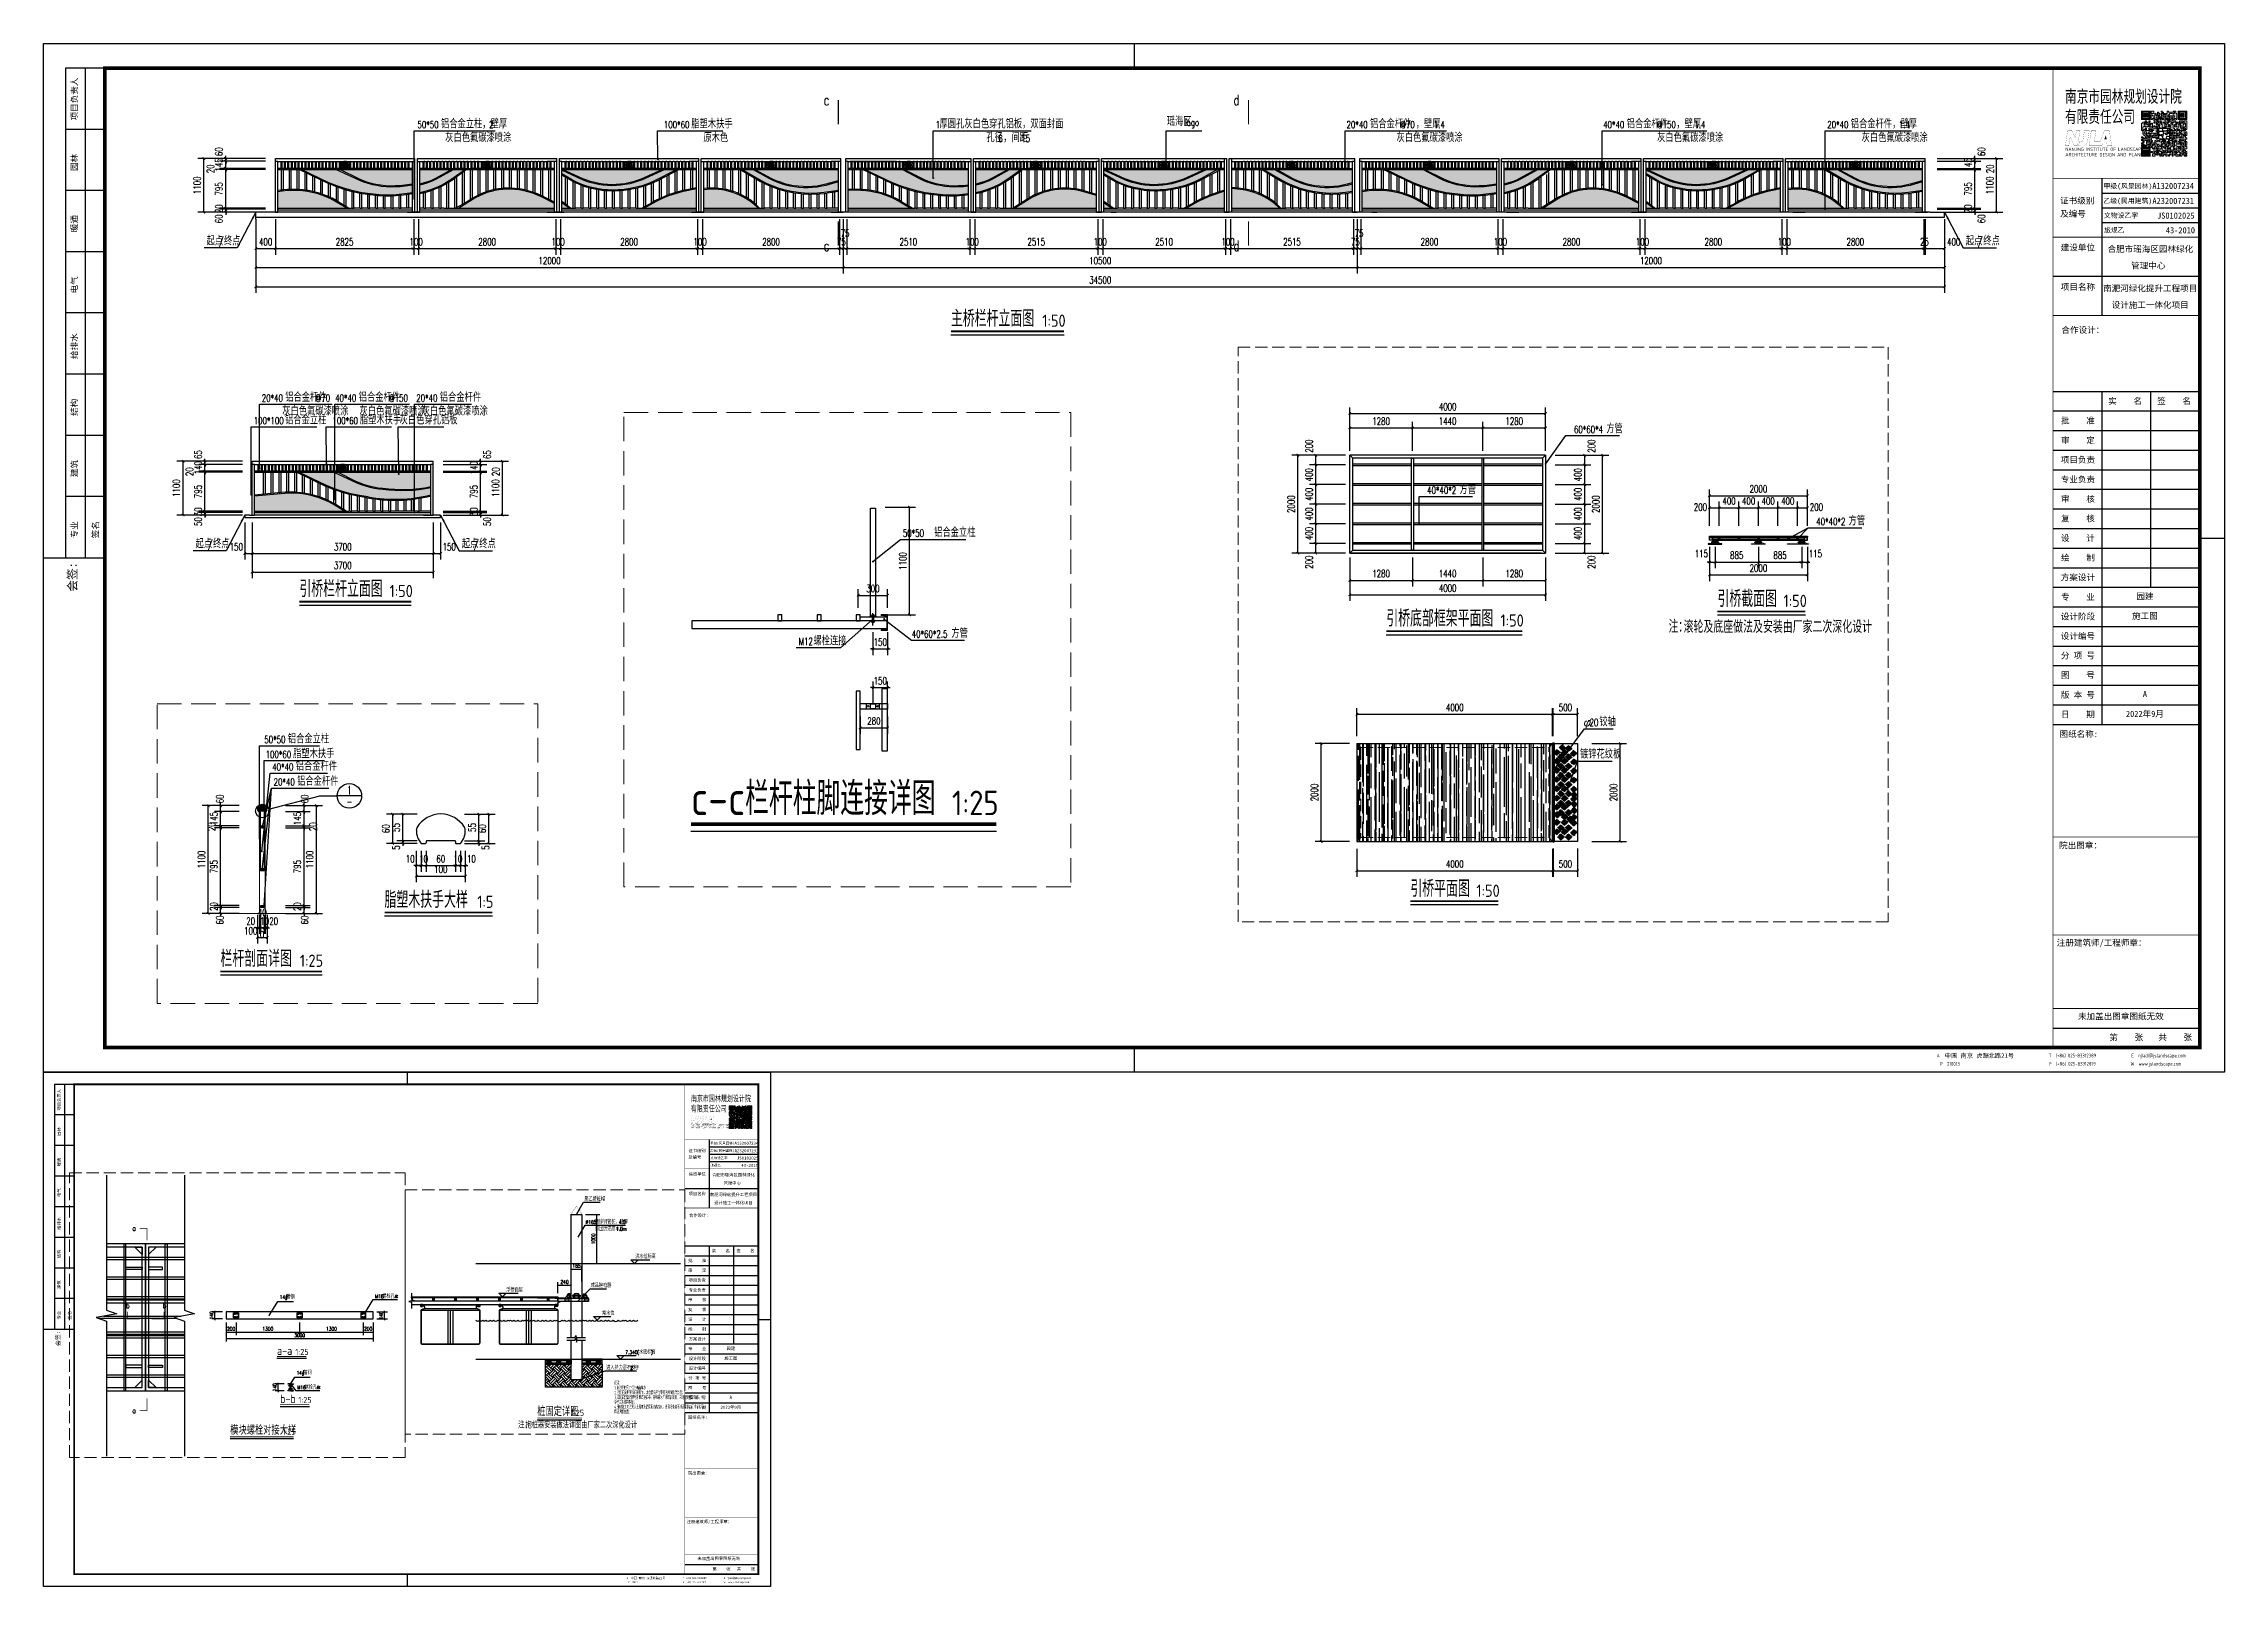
# Model space of a CAD drawing. Extents: x 396092 to 455492, y 17293 to 132793.
# Drawn here: x 396092 to 440642, y 17293 to 48793 of the extents above; entities that cross this region are included whole.
import ezdxf
from ezdxf.enums import TextEntityAlignment as Align

# ---------------------------------------------------------------- set-up
doc = ezdxf.new("R2010")
doc.units = 0
doc.header["$LTSCALE"] = 1000
doc.header["$MEASUREMENT"] = 0
for name, pattern in [('ACAD_ISO03W100', [30, 12, -18]), ('CENTER2', [28.575, 19.05, -3.175, 3.175, -3.175]), ('DASH', [0.35, 0.25, -0.1]), ('DASHED2', [9.525, 6.35, -3.175])]:
    doc.linetypes.add(name, pattern=pattern)
doc.layers.add('8', color=8, linetype='Continuous', lineweight=9)
for name, color, linetype in [('DIM_ELEV', 3, 'Continuous'), ('DIM_IDEN', 3, 'Continuous'), ('DIM_LEAD', 3, 'Continuous'), ('DIM_SYMB', 3, 'Continuous'), ('DL', 8, 'Continuous'), ('DOTE', 1, 'Continuous'), ('MU', 34, 'Continuous'), ('PUB_DIM', 3, 'Continuous'), ('PUB_TEXT', 7, 'Continuous'), ('W-FLOAT_BOWL浮筒', 253, 'Continuous'), ('W-STEEL_FRAME钢架', 3, 'Continuous'), ('W-STEEL_KEEL钢龙骨', 5, 'Continuous'), ('W-WOOD_FLOOR木地板', 30, 'Continuous'), ('ZJ', 251, 'Continuous'), ('扣板', 4, 'Continuous'), ('构筑', 34, 'Continuous'), ('结构', 1, 'Continuous')]:
    doc.layers.add(name, color=color, linetype=linetype)
doc.styles.add('_TCH_DIM', font='SIMPLEX', dxfattribs={"bigfont": 'GBCBIG'})
doc.styles.add('_TCH_DIM_T3', font='SIMPLEX', dxfattribs={"width": 0.705882, "bigfont": 'GBCBIG'})
doc.styles.add('_TCH_LABEL', font='COMPLEX', dxfattribs={"bigfont": 'GBCBIG'})
doc.styles.get("Standard").update_dxf_attribs({"font": 'gbenor.shx', "bigfont": 'gbcbig.shx'})
doc.styles.add('图框 gbenor', font='gbenor.shx', dxfattribs={"bigfont": 'gbcbig.shx'})
doc.styles.add('图框 图签', font='SimSun.ttf', dxfattribs={"width": 0.7})
doc.styles.add('图框 英文', font='dim.shx', dxfattribs={"width": 0.7})
doc.styles.add('图框 黑体', font='simhei_0.ttf', dxfattribs={"width": 0.7})
doc.dimstyles.new('_TCH_ARCH&&25', dxfattribs={"dimtxt": 74.375, "dimasz": 25, "dimexe": 62.5, "dimexo": 75, "dimgap": 31.5625, "dimtad": 1, "dimdec": 0, "dimzin": 0, "dimdsep": 46, "dimtxsty": '_TCH_DIM_T3', "dimblk": 'ARCHTICK', "dimcen": 0.09, "dimclrt": 7, "dimazin": 2, "dimtfac": 1, "dimtdec": 0, "dimtix": 1, "dimtmove": 2, "dimatfit": 3, "dimfxl": 25, "dimtolj": 1, "dimtzin": 0, "dimarcsym": 0})
doc.dimstyles.new('_TCH_ARCH&&5', dxfattribs={"dimtxt": 14.875, "dimasz": 5, "dimexe": 12.5, "dimexo": 15, "dimgap": 6.3125, "dimtad": 1, "dimdec": 0, "dimzin": 0, "dimdsep": 46, "dimtxsty": '_TCH_DIM_T3', "dimblk": 'ARCHTICK', "dimcen": 0.09, "dimclrt": 7, "dimazin": 2, "dimtfac": 1, "dimtdec": 0, "dimtix": 1, "dimtmove": 2, "dimatfit": 3, "dimfxl": 5, "dimtolj": 1, "dimtzin": 0, "dimarcsym": 0})
doc.dimstyles.new('_TCH_ARCH&&50', dxfattribs={"dimtxt": 148.75, "dimasz": 50, "dimexe": 125, "dimexo": 150, "dimgap": 63.125, "dimtad": 1, "dimdec": 0, "dimzin": 0, "dimdsep": 46, "dimtxsty": '_TCH_DIM_T3', "dimblk": 'ARCHTICK', "dimcen": 0.09, "dimclrt": 7, "dimazin": 2, "dimtfac": 1, "dimtdec": 0, "dimtix": 1, "dimtmove": 2, "dimatfit": 3, "dimfxl": 1, "dimtolj": 1, "dimtzin": 0, "dimarcsym": 0})
pattern_1 = [(0, (0, 0), (0, 32.99556), [19.05, -38.1]), (120, (0, 0), (-28.5749932, -16.49778), [19.05, -38.1]), (60, (19.05, 0), (-28.5749932, 16.49778), [19.05, -38.1])]

msp = doc.modelspace()

# ---------------------------------------------------------------- texts
at = {"layer": 'PUB_TEXT', "width": 0.705882}
for s, height, style, p in [('c', 212.5, '_TCH_LABEL', (412028.8, 47535.9)), ('d', 212.5, '_TCH_LABEL', (420398.9, 47535.9)), ('logo', 148.75, '_TCH_DIM', (419406.2, 47113.7)), ('50*50', 148.75, '_TCH_DIM', (403729.4, 47064.1)), ('2', 148.8, '_TCH_DIM', (405192.4, 47064.1)), ('100*60', 148.75, '_TCH_DIM', (408763.7, 47064.1)), ('1', 148.8, '_TCH_DIM', (414314.1, 47064.1)), ('6', 148.8, '_TCH_DIM', (415596.2, 46784.1)), ('15', 148.75, '_TCH_DIM', (416064.8, 46784.1)), ('20*40', 148.75, '_TCH_DIM', (422708.5, 47064.1)), ('@70', 148.75, '_TCH_DIM', (423802.9, 47064.1)), ('1.4', 148.75, '_TCH_DIM', (424491.5, 47064.1)), ('40*40', 148.75, '_TCH_DIM', (427951.2, 47064.1)), ('@150', 148.75, '_TCH_DIM', (429045.5, 47064.1)), ('1.4', 148.75, '_TCH_DIM', (429814.2, 47064.1)), ('20*40', 148.75, '_TCH_DIM', (432530.1, 47064.1)), ('1.4', 148.75, '_TCH_DIM', (433993, 47064.1)), ('/', 148.8, '_TCH_DIM', (399667.4, 44675.4)), ('c', 212.5, '_TCH_LABEL', (412028.8, 44559.2)), ('d', 212.5, '_TCH_LABEL', (420398.9, 44559.2)), ('/', 148.8, '_TCH_DIM', (435606, 44675.4)), ('20*40', 148.75, '_TCH_DIM', (400549, 41482)), ('@70', 148.75, '_TCH_DIM', (401643.3, 41482)), ('40*40', 148.75, '_TCH_DIM', (402048, 41482)), ('@150', 148.75, '_TCH_DIM', (403142.4, 41482)), ('20*40', 148.75, '_TCH_DIM', (403706, 41482)), ('100*100', 148.75, '_TCH_DIM', (400384.2, 41020.9)), ('100*60', 148.75, '_TCH_DIM', (401992.1, 41020.9)), ('60*60*4', 148.75, '_TCH_DIM', (427355.7, 40841.7)), ('40*40*2', 148.75, '_TCH_DIM', (424354.9, 39599.9)), ('40*40*2', 148.75, '_TCH_DIM', (432305.5, 38959.4)), ('/', 148.8, '_TCH_DIM', (399442.4, 38492.7)), ('/', 148.8, '_TCH_DIM', (404881, 38492.7)), ('20', 148.75, '_TCH_DIM', (427674.2, 34858.4)), ('a', 106.2, '_TCH_LABEL', (397903.1, 24552.5)), ('%%c165', 74.38, '_TCH_DIM', (407165.1, 24693.6)), ('1.0m', 74.38, '_TCH_DIM', (407784.1, 24553.6)), ('4.0', 74.38, '_TCH_DIM', (407844.1, 24693.6)), ('14#', 74.38, '_TCH_DIM', (400915.7, 23161.3)), ('M16', 74.38, '_TCH_DIM', (402862.1, 23175.9)), ('4', 74.4, '_TCH_DIM', (403257.9, 23175.9)), ('b', 106.2, '_TCH_LABEL', (397775.8, 22973.4)), ('b', 106.2, '_TCH_LABEL', (398523.9, 22973.4)), ('7.340', 74.38, '_TCH_DIM', (407976.8, 22036)), ('(', 74.4, '_TCH_DIM', (408219.3, 22036)), (')', 74.4, '_TCH_DIM', (408500, 22036)), ('14#', 74.38, '_TCH_DIM', (401259.1, 21616)), ('M16', 74.38, '_TCH_DIM', (401272.3, 21319.2)), ('4', 74.4, '_TCH_DIM', (401668, 21319.2)), ('2', 74.4, '_TCH_DIM', (408074.7, 21717.3)), ('a', 106.2, '_TCH_LABEL', (397903.1, 20830))]:
    msp.add_text(s, height=height, dxfattribs=dict(at, style=style)).set_placement(p)
at = {"layer": 'PUB_TEXT', "style": '_TCH_DIM'}
for s, height, p in [('铝合金立柱，壁厚', 168.79, (404209.4, 47064.1)), ('脂塑木扶手', 168.79, (409323.7, 47064.1)), ('厚圆孔灰白色穿孔铝板，双面封面', 168.794, (414394.1, 47064.1)), ('瑶海区', 168.79, (419037.6, 47113.7)), ('铝合金杆件', 168.79, (423188.5, 47064.1)), ('，壁厚', 168.79, (424122.9, 47064.1)), ('铝合金杆件', 168.79, (428431.2, 47064.1)), ('，壁厚', 168.79, (429445.5, 47064.1)), ('铝合金杆件，壁厚', 168.79, (433010.1, 47064.1)), ('灰白色氟碳漆喷涂', 168.79, (404296.2, 46784.1)), ('原木色', 168.79, (409571.4, 46784.1)), ('孔径', 168.79, (415350.5, 46784.1)), ('，间距', 168.79, (415696.2, 46784.1)), ('灰白色氟碳漆喷涂', 168.79, (423730.3, 46784.1)), ('灰白色氟碳漆喷涂', 168.79, (429052.9, 46784.1)), ('灰白色氟碳漆喷涂', 168.79, (433231.8, 46784.1)), ('起点', 168.79, (399421.7, 44675.4)), ('终点', 168.79, (399777.4, 44675.4)), ('起点', 168.79, (435360.2, 44675.4)), ('终点', 168.79, (435716, 44675.4)), ('铝合金杆件', 168.79, (401029, 41482)), ('铝合金杆件', 168.79, (402528, 41482)), ('铝合金杆件', 168.79, (404186, 41482)), ('灰白色氟碳漆喷涂', 168.79, (400967.1, 41202)), ('铝合金立柱', 168.79, (401024.2, 41020.9)), ('灰白色氟碳漆喷涂', 168.79, (402546.2, 41202)), ('脂塑木扶手', 168.79, (402552.1, 41020.9)), ('灰白色穿孔铝板', 168.79, (403365.3, 41020.9)), ('灰白色氟碳漆喷涂', 168.79, (403815.6, 41202)), ('方管', 168.79, (428015.7, 40841.7)), ('方管', 168.79, (425014.9, 39599.9)), ('方管', 168.79, (432965.5, 38959.4)), ('起点', 168.79, (399196.7, 38492.7)), ('终点', 168.79, (399552.4, 38492.7)), ('起点', 168.79, (404635.2, 38492.7)), ('终点', 168.79, (404991, 38492.7)), ('φ', 168.8, (427551.3, 34858.4)), ('铰轴', 168.79, (427874.2, 34858.4)), ('镀锌花纹板', 168.79, (427478.9, 34197.4)), ('聚乙烯桩帽', 84.4, (407141.1, 25161.3)), ('镀锌钢管桩，壁厚', 84.4, (407352.6, 24693.6)), ('超出历史高水位', 84.4, (407354, 24553.6)), ('洪水位标高', 84.4, (408178.1, 23989.3)), ('槽钢', 84.4, (401053.2, 23161.3)), ('螺栓孔×', 84.4, (403012.1, 23175.9)), ('浮桥面层', 84.4, (405542.7, 23305.4)), ('成品抱桩器', 84.4, (407267.6, 23397.7)), ('常水位', 84.4, (407499.4, 22827.8)), ('水底标高', 84.4, (408254.3, 22036)), ('槽钢', 84.4, (401396.6, 21616)), ('螺栓孔×', 84.4, (401422.3, 21319.2)), ('进入持力层不少于', 84.4, (407583.2, 21717.3)), ('米', 84.4, (408124.7, 21717.3))]:
    msp.add_text(s, height=height, dxfattribs=at).set_placement(p)
at = {"layer": 'PUB_TEXT'}
for s, height, p in [('主桥栏杆立面图', 337.59, (414626.7, 43011.1)), ('1:50', 250, (416493.6, 43011.1)), ('引桥栏杆立面图', 337.59, (401316.9, 37491.1)), ('1:50', 250, (403157.8, 37491.1)), ('引桥截面图', 337.59, (430286.7, 37289.9)), ('1:50', 250, (431636.1, 37289.9)), ('引桥底部框架平面图', 337.59, (423521, 36890.3)), ('1:50', 250, (425853.4, 36890.3)), ('注：', 262.5, (429288.4, 36761.2)), ('滚轮及底座做法及安装由厂家二次深化设计', 253.191, (429594.8, 36761.2)), ('引桥平面图', 337.59, (424012.5, 31371.5)), ('1:50', 250, (425361.9, 31371.5)), ('a-a', 175, (400859.6, 22017.2)), ('1:25', 125, (401235.3, 22017.2)), ('b-b', 175, (400923.8, 21034.9)), ('1:25', 125, (401296.6, 21034.9)), ('桩固定详图', 168.79, (406174.9, 20774.1)), ('模块螺栓对接大样', 168.79, (399903.1, 20391.9)), ('1:25', 125, (400972.5, 20391.9)), ('注：', 131.25, (405784.2, 20521.6)), ('抱桩器安装做法详图由厂家二次深化设计', 126.596, (405937.4, 20521.6)), ('1:25', 125, (406862.6, 20774.1))]:
    msp.add_text(s, height=height, dxfattribs=at).set_placement(p)
at = {"layer": 'PUB_TEXT', "width": 0.7}
for s, p in [('说明：', (407750.9, 21408.6)), ('未注明的尺寸标注单位均为', (407799.9, 21310.6)), ('浮桥主梁结构焊接；', (407750.9, 21016.6)), ('1.', (407750.9, 21310.6)), ('2.', (407750.9, 21212.6)), ('3.', (407750.9, 21114.6)), ('4.', (407750.9, 20918.6)), ('钢桩施工时注意入土深度及桩顶标高的控制，当现场条件不满足要求，可根据实际', (407807.5, 20918.6)), ('固定桩采用镀锌钢管制作，焊接接头部位需打磨并做防腐处理；', (407807.5, 21212.6)), ('固定桩配备同型号外置式抱桩器，抱桩器为厂家成品定制，采用镀锌钢管制作，与', (407807.5, 21114.6)), ('mm', (408236.2, 21310.6)), ('；', (408349.3, 21310.6)), ('情况调整位置；', (407750.9, 20820.6))]:
    msp.add_text(s, height=70, dxfattribs=at).set_placement(p)

# ---------------------------------------------------------------- blocks, each defined once
blk = doc.blocks.new('$matou$00000173')
for p, q in [((-26, 11), (-19, 11)), ((-19, 5), (-26, 5)), ((-19, -11), (-19, 11)), ((-19, 10), (-16, 10)), ((-16, 3), (-19, 0)), ((-16, 1), (-19, -2)), ((19, 3), (23, 0)), ((19, 1), (23, -2)), ((23, 5), (30, 5)), ((32, 7), (32, -7)), ((-26, -5), (-19, -5)), ((-19, -11), (-26, -11)), ((-16, -10), (-19, -10)), ((30, -5), (23, -5))]:
    blk.add_line(p, q)
for points in [[(-32, 5), (-30, 6), (-30, -6), (-32, -5)], [(-28, 8), (-28, 5), (-28, -5), (-28, -8)], [(-13, 6), (16, 6), (16, -6), (-13, -6)], [(32, 8), (32, 5), (32, -5), (32, -8)]]:
    blk.add_lwpolyline(points, close=True)
for points in [[(-30, 6), (-28, 6), (-28, -6), (-30, -6)], [(-16, -13), (-16, 13), (-13, 13), (-13, -13), (-16, -13), (-16, -12)], [(19, -13), (19, 13), (16, 13), (16, -13), (19, -13), (19, -12)]]:
    blk.add_lwpolyline(points)
blk.add_lwpolyline([(30, 11), (23, 11), (23, 10), (19, 10), (19, -10), (23, -10), (23, 10), (23, -11), (30, -11, 0.666667), (30, -5, 0.363636), (30, 5, 0.666667)], format="xyb", close=True)
for centre, radius, start, end in [((-25, 8), 3.1, 112.6199, 247.3801), ((-20, 0), 8.17, 140.0338, 219.9662), ((-25, -8), 3.1, 112.6199, 247.3801)]:
    blk.add_arc(centre, radius, start, end)
blk = doc.blocks.new('$槽钢$00000006')
for p, q in [((-29, 70, 0), (29, 70, 0)), ((-29, -70, 0), (-29, 70, 0)), ((-23, -49, 0), (-23, 50, 0)), ((-14, 59, 0), (24, 63, 0)), ((29, 70, 0), (29, 67, 0)), ((-29, -70, 0), (29, -70, 0)), ((-14, -59, 0), (24, -63, 0)), ((29, -70, 0), (29, -67, 0))]:
    blk.add_line(p, q)
for centre, radius, start, end in [((-14, 49, 0), 9.5, 95.7106, 180), ((24, 67, 0), 4.75, 270, 0), ((-14, -49, 0), 9.5, 180, 264.2894), ((24, -67, 0), 4.75, 0, 90)]:
    blk.add_arc(centre, radius, start, end)
blk = doc.blocks.new('5632.')
for p, q in [((865973, -129945), (865996, -129992)), ((865981, -129929), (865974, -129939)), ((866076, -129992), (866014, -129930))]:
    blk.add_line(p, q)
at = {"color": 0}
for p, q in [((866007, -129927), (865984, -129927)), ((866076, -129992), (865996, -129992)), ((865996, -129992), (865996, -130002)), ((865996, -130002), (866076, -130002)), ((866076, -130002), (866076, -129992))]:
    blk.add_line(p, q, dxfattribs=at)
for radius in [40, 6]:
    blk.add_circle((865996, -129947), radius)
for centre, radius, start, end in [((865977, -129943), 5, 133.9435, 206), ((865984, -129932), 5, 90, 133.9435), ((866007, -129937), 10, 45, 90)]:
    blk.add_arc(centre, radius, start, end)
blk = doc.blocks.new('玻璃钢浮箱')
for p, q in [((-1336465, 1115023), (-1336465, 1115008)), ((-1335265, 1115023), (-1336465, 1115023)), ((-1336465, 1114912), (-1336465, 1114242)), ((-1336461, 1114912), (-1335269, 1114912)), ((-1336461, 1114912), (-1336461, 1114242)), ((-1336452, 1114930), (-1336400, 1114948)), ((-1335279, 1115019), (-1336451, 1115019)), ((-1336403, 1114997), (-1336451, 1114997)), ((-1336451, 1114926), (-1336399, 1114944)), ((-1336403, 1114993), (-1336450, 1114993)), ((-1335331, 1114944), (-1336399, 1114944)), ((-1336395, 1114985), (-1336395, 1114956)), ((-1336391, 1114985), (-1336391, 1114956)), ((-1335915, 1114912, 0), (-1335915, 1114227, 0)), ((-1335865, 1114912, 0), (-1335865, 1114227, 0)), ((-1335865, 1114912, 0), (-1335865, 1114227, 0)), ((-1335815, 1114912, 0), (-1335815, 1114227, 0)), ((-1335339, 1114985), (-1335339, 1114956)), ((-1335335, 1114985), (-1335335, 1114956)), ((-1335279, 1114926), (-1335331, 1114944)), ((-1335278, 1114930), (-1335330, 1114948)), ((-1335327, 1114997), (-1335279, 1114997)), ((-1335327, 1114993), (-1335280, 1114993)), ((-1335269, 1114912), (-1335269, 1114242)), ((-1335265, 1115023), (-1335265, 1115008)), ((-1335265, 1114912), (-1335265, 1114242)), ((-1336446, 1114227), (-1335284, 1114227)), ((-1336446, 1114223), (-1335284, 1114223))]:
    blk.add_line(p, q)
for centre, radius, start, end in [((-1336450, 1115008), 15, 180, 270), ((-1336445, 1114912), 20, 109.1798, 180), ((-1336451, 1115008), 11, 90, 270), ((-1336446, 1114912), 15, 109.1798, 180), ((-1336403, 1114985), 12, 0, 90), ((-1336403, 1114985), 8, 0, 90), ((-1336403, 1114956), 8, 289.1798, 0), ((-1336403, 1114956), 12, 289.1798, 0), ((-1335327, 1114985), 12, 90, 180), ((-1335327, 1114956), 12, 180, 250.8202), ((-1335327, 1114985), 8, 90, 180), ((-1335327, 1114956), 8, 180, 250.8202), ((-1335280, 1115008), 15, 270, 0), ((-1335279, 1115008), 11, 270, 90), ((-1335284, 1114912), 15, 0, 70.8202), ((-1335285, 1114912), 20, 0, 70.8202), ((-1336446, 1114242), 19, 180, 270), ((-1336446, 1114242), 15, 180, 270), ((-1335284, 1114242), 15, 270, 0), ((-1335284, 1114242), 19, 270, 0)]:
    blk.add_arc(centre, radius, start, end)
blk = doc.blocks.new('0123.')
at = {"layer": '结构', "color": 4, "linetype": 'ByBlock', "ltscale": 0.5}
for p, q in [((448797, -94744), (448797, -94743)), ((448797, -94781), (448797, -94780)), ((448798, -94742), (448836, -94742)), ((448833, -94745), (448798, -94745)), ((448798, -94779), (448833, -94779)), ((448836, -94782), (448798, -94782)), ((448834, -94778), (448834, -94746)), ((448837, -94743), (448837, -94781))]:
    blk.add_line(p, q, dxfattribs=at)
for centre, start, end in [((448798, -94743), 90, 180), ((448798, -94744), 180, 270), ((448798, -94780), 90, 180), ((448798, -94781), 180, 270), ((448833, -94746), 0, 90), ((448833, -94778), 270, 0), ((448836, -94743), 0, 90), ((448836, -94781), 270, 0)]:
    blk.add_arc(centre, 1, start, end, dxfattribs=at)
blk = doc.blocks.new('ganglonggu')
at = {"layer": 'W-STEEL_KEEL钢龙骨'}
for points in [[(-1338169, 1115605), (-1338129, 1115605), (-1338129, 1115665), (-1338169, 1115665)], [(-1338166, 1115608), (-1338132, 1115608), (-1338132, 1115662), (-1338166, 1115662)]]:
    blk.add_lwpolyline(points, close=True, dxfattribs=at)
blk = doc.blocks.new('$槽钢$00000003')
blk.add_line((0, -40, 0), (14, -40, 0))
at = {"elevation": 0}
blk.add_lwpolyline([(-22, -40), (-22, 40), (21, 40), (21, 37, -0.414214), (17, 33), (-9, 30, 0.359705), (-17, 22), (-17, -22, 0.37078), (-9, -30), (17, -33, -0.414214), (21, -37), (21, -40)], format="xyb", close=True, dxfattribs=at)
blk = doc.blocks.new('*U33')
at = {"color": 8, "linetype": 'Continuous'}
for p, q in [((-1, 2), (-3, 1)), ((0, 2), (0, -2)), ((-1, -2), (-3, -1))]:
    blk.add_line(p, q, dxfattribs=at)
at = {"color": 7, "linetype": 'Continuous'}
for p, q in [((24, 2), (0, 2)), ((0, 0), (26, 0)), ((24, 2), (24, 0)), ((26, -2), (26, 0)), ((0, -2), (26, -2))]:
    blk.add_line(p, q, dxfattribs=at)
for centre, radius, start, end in [((-4, 0), 3.7, 41.3178, 318.6822), ((-4, 0), 1.85, 41.3178, 318.6822), ((0, 4), 3.59, 221.3178, 270), ((0, -4), 3.59, 90, 138.6822), ((0, 4), 1.74, 221.3178, 270), ((0, -4), 1.74, 90, 138.6822)]:
    blk.add_arc(centre, radius, start, end, dxfattribs=at)
blk = doc.blocks.new('*U34')
for centre, start, end in [((175, 0), 164.0608, 195.9392), ((-175, 0), 344.0608, 15.9392)]:
    blk.add_arc(centre, 182, start, end)
blk = doc.blocks.new('*U35')
at = {"color": 0, "linetype": 'ByBlock', "lineweight": -2}
for p in [(0, 0), (20, 0), (40, 0), (60, 0), (80, 0)]:
    blk.add_blockref('*U34', p, dxfattribs=at)
blk = doc.blocks.new('*U36')
for centre, start, end in [((175, 0), 164.0608, 195.9392), ((-175, 0), 344.0608, 15.9392)]:
    blk.add_arc(centre, 182, start, end)
blk = doc.blocks.new('*U37')
at = {"color": 0, "linetype": 'ByBlock', "lineweight": -2}
for p in [(0, 0), (20, 0), (40, 0), (60, 0), (80, 0)]:
    blk.add_blockref('*U36', p, dxfattribs=at)
blk = doc.blocks.new('*U38')
for centre, start, end in [((175, 0), 164.0608, 195.9392), ((-175, 0), 344.0608, 15.9392)]:
    blk.add_arc(centre, 182, start, end)
blk = doc.blocks.new('*U39')
at = {"color": 0, "linetype": 'ByBlock', "lineweight": -2}
for p in [(0, 0), (20, 0), (40, 0), (60, 0), (80, 0)]:
    blk.add_blockref('*U38', p, dxfattribs=at)
blk = doc.blocks.new('*U40')
for centre, start, end in [((175, 0), 164.0608, 195.9392), ((-175, 0), 344.0608, 15.9392)]:
    blk.add_arc(centre, 182, start, end)
blk = doc.blocks.new('*U41')
at = {"color": 0, "linetype": 'ByBlock', "lineweight": -2}
for p in [(0, 0), (20, 0), (40, 0), (60, 0), (80, 0)]:
    blk.add_blockref('*U40', p, dxfattribs=at)
blk = doc.blocks.new('*U43')
for points in [[(-740, -20), (-1940, -20), (-1940, 20), (-740, 20)], [(-700, 20), (700, 20)], [(740, 20), (1940, 20), (1940, -20), (740, -20)], [(700, -20), (-700, -20)]]:
    blk.add_lwpolyline(points)
blk = doc.blocks.new('*U44')
at = {"color": 0, "linetype": 'ByBlock', "lineweight": -2, "transparency": 16777216}
for p in [(0, 1600), (0, 1200), (0, 800), (0, 400), (0, 0)]:
    blk.add_blockref('*U43', p, dxfattribs=at)
blk = doc.blocks.new('*U45')
for p, q in [((20, 20), (-20, 20)), ((-20, 20), (-20, -20)), ((17, 17), (-17, 17)), ((-17, 17), (-17, -17)), ((17, -17), (17, 17)), ((20, -20), (20, 20)), ((-20, -20), (20, -20)), ((-17, -17), (17, -17))]:
    blk.add_line(p, q)
blk = doc.blocks.new('*U42')
at = {"color": 0, "linetype": 'ByBlock', "lineweight": -2, "transparency": 16777216}
for p in [(0, 0), (400, 0), (800, 0), (1200, 0), (1600, 0)]:
    blk.add_blockref('*U45', p, dxfattribs=at)
blk = doc.blocks.new('8')
at = {"const_width": 5.96}
blk.add_lwpolyline([(-155637, 176369), (-155541, 177007), (-155376, 177007), (-155238, 176691), (-155231, 176691), (-155179, 177007), (-155036, 177007), (-155139, 176369), (-155276, 176369), (-155428, 176719), (-155445, 176712), (-155497, 176369), (-155637, 176369)], dxfattribs=at)
blk.add_lwpolyline([(-155089, 176378), (-155066, 176534), (-155033, 176528, 0.206582), (-154941, 176548, 0.174569), (-154927, 176569), (-154852, 177007), (-154657, 177007), (-154724, 176584, -0.094467), (-154774, 176443, -0.155233), (-154845, 176380, -0.123276), (-154966, 176358, -0.040241), (-155089, 176376, -0.92263)], format="xyb", close=True, dxfattribs=at)
for points in [[(-154674, 176369), (-154575, 177007), (-154383, 177007), (-154456, 176542), (-154224, 176542), (-154028, 177007), (-153842, 177007), (-153748, 176369), (-153932, 176369), (-153943, 176494), (-154095, 176494), (-154148, 176369)], [(-154044, 176636), (-153982, 176790), (-153953, 176636)]]:
    blk.add_lwpolyline(points, close=True, dxfattribs=at)
at = {"extrusion": (0, 0, -1)}
for points in [[(154044, 176636), (153982, 176636), (153982, 176790)], [(153982, 176636), (153982, 176790), (153953, 176636)]]:
    blk.add_solid(points, dxfattribs=at)
blk = doc.blocks.new('A$C0AC75E25')
h = blk.add_hatch(color=256)
h.paths.add_polyline_path([(25287, -5956), (25254, -5989), (25254, -7917), (25266, -7918), (25275, -7935), (25292, -7944), (25293, -7956), (25323, -7965), (25346, -7961), (25372, -7943), (27136, -7943), (27153, -7963), (27181, -7965), (27202, -7950), (27241, -7930), (27241, -5989), (27208, -5956)], flags=0)
h.paths.add_polyline_path([(23999, -4636), (23947, -4662), (23953, -4672), (23946, -4687), (23934, -4688), (23934, -9231), (23966, -9263), (28548, -9263), (28542, -9253), (28550, -9239), (28561, -9237), (28561, -4662), (28509, -4636)])
h.paths.add_polyline_path([(27790, -5316), (27814, -5297), (27835, -5293), (27862, -5303), (27895, -5335), (27895, -8571), (27883, -8572), (27875, -8586), (27882, -8597), (24633, -8597), (24600, -8564), (24600, -5342), (24612, -5340), (24620, -5326), (24614, -5316), (24624, -5322), (24638, -5314), (24640, -5303), (24823, -5303), (24823, -5316)], flags=16)
h.paths.add_polyline_path([(27208, -5956), (27241, -5989), (27241, -7930), (27202, -7950), (27181, -7965), (27153, -7963), (27136, -7943), (25372, -7943), (25346, -7961), (25323, -7965), (25293, -7956), (25292, -7944), (25278, -7937), (25267, -7943), (25274, -7933), (25266, -7918), (25254, -7917), (25254, -5989), (25287, -5956)], flags=0)
h = blk.add_hatch(color=256)
h.paths.add_polyline_path([(29882, -11263), (29858, -11260), (29842, -11237), (29261, -11237), (29215, -11283), (29215, -11891), (29202, -11904), (28594, -11904), (28561, -11871), (28561, -11263), (28537, -11260), (28522, -11237), (28466, -11252), (28435, -11253), (28378, -11244), (28201, -11233), (28112, -11232), (27934, -11237), (27933, -11249), (27916, -11258), (27906, -11275), (27895, -11276), (27895, -11871), (27862, -11904), (26600, -11904), (26598, -11886), (26590, -11875), (26574, -11865), (26574, -11499), (26589, -11491), (26591, -11471), (26581, -11459), (26570, -11398), (26569, -11365), (26574, -11303), (26620, -11250), (27202, -11250), (27217, -11228), (27241, -11224), (27241, -10616), (27208, -10584), (26620, -10584), (26587, -10551), (26587, -9963), (26555, -9930), (26543, -9938), (26526, -9930), (26522, -9917), (25960, -9917), (25945, -9940), (25921, -9943), (25921, -10551), (25888, -10584), (24633, -10584), (24600, -10616), (24600, -11205), (24555, -11250), (24527, -11259), (24506, -11256), (24483, -11237), (24130, -11237), (24106, -11258), (24079, -11259), (24051, -11244), (24011, -11233), (23986, -11235), (23947, -11250), (23953, -11261), (23946, -11275), (23934, -11276), (23934, -15172), (23946, -15173), (23955, -15190), (23972, -15199), (23973, -15211), (24568, -15211), (24600, -15244), (24600, -17152), (24633, -17185), (25228, -17185), (25229, -17197), (25244, -17205), (25254, -17198), (25254, -17813), (25266, -17814), (25275, -17831), (25292, -17840), (25293, -17852), (25672, -17852), (25685, -17845), (25742, -17856), (25772, -17857), (25829, -17852), (25837, -17837), (25857, -17835), (25868, -17845), (25921, -17884), (25921, -18473), (25953, -18505), (27195, -18505), (27241, -18551), (27241, -19793), (27208, -19826), (26620, -19826), (26574, -19773), (26562, -19743), (26587, -19721), (26587, -19538), (26567, -19501), (26564, -19471), (26581, -19433), (26589, -19337), (26587, -19287), (26574, -19192), (26542, -19159), (25960, -19159), (25945, -19182), (25921, -19185), (25921, -20466), (25945, -20470), (25960, -20492), (26234, -20492), (26234, -20479), (26444, -20479), (26444, -20492), (26705, -20492), (26734, -20470), (26765, -20467), (26797, -20486), (26808, -20496), (26828, -20494), (26836, -20479), (27777, -20479), (27785, -20494), (27804, -20496), (27816, -20486), (27851, -20481), (27878, -20495), (27895, -20525), (27895, -21107), (27917, -21122), (27921, -21146), (28529, -21146), (28561, -21179), (28561, -21767), (28529, -21799), (27319, -21799), (27316, -21810), (27301, -21813), (27293, -21806), (27280, -21797), (27270, -21794), (27254, -21799), (27261, -21789), (27253, -21775), (27241, -21773), (27241, -21179), (27208, -21146), (26607, -21146), (26574, -21179), (26574, -22433), (26607, -22466), (27208, -22466), (27241, -22499), (27241, -23754), (27274, -23786), (28529, -23786), (28561, -23754), (28561, -23166), (28607, -23120), (28645, -23108), (28671, -23112), (28705, -23133), (29849, -23133), (29882, -23166), (29882, -23754), (29849, -23786), (29241, -23786), (29238, -23811), (29215, -23826), (29215, -24407), (29267, -24453), (29297, -24462), (29319, -24458), (29346, -24440), (29620, -24440), (29661, -24464), (29695, -24465), (29738, -24447), (29789, -24434), (29819, -24435), (29869, -24453), (29862, -24464), (29870, -24478), (29882, -24479), (29882, -25074), (29914, -25107), (30503, -25107), (30535, -25139), (30535, -27656), (30550, -27664), (30552, -27683), (30542, -27695), (30503, -27747), (29895, -27747), (29882, -27760), (29882, -29035), (29914, -29068), (31169, -29068), (31202, -29035), (31202, -28440), (31214, -28439), (31221, -28424), (31215, -28414), (31225, -28421), (31240, -28413), (31241, -28401), (33797, -28401), (33842, -28447), (33842, -29035), (33875, -29068), (34483, -29068), (34486, -29043), (34509, -29028), (34509, -28427), (34527, -28424), (34538, -28417), (34548, -28401), (35123, -28401), (35125, -28413), (35139, -28421), (35150, -28414), (35143, -28424), (35151, -28439), (35163, -28440), (35163, -29035), (35195, -29068), (35803, -29068), (35807, -29043), (35829, -29028), (35829, -28505), (35811, -28495), (35807, -28468), (35823, -28453), (35842, -28414), (35853, -28421), (35867, -28413), (35869, -28401), (36914, -28401), (36922, -28415), (36942, -28418), (36954, -28407), (37010, -28397), (37040, -28396), (37097, -28401), (37108, -28417), (37118, -28424), (37137, -28427), (37155, -28459), (37143, -28492), (37134, -28707), (37133, -28814), (37137, -29028), (37159, -29043), (37163, -29068), (37771, -29068), (37803, -29035), (37803, -27760), (37790, -27747), (35195, -27747), (35163, -27715), (35163, -27126), (35208, -27081), (36378, -27081), (36389, -27099), (36416, -27103), (36431, -27087), (36483, -27068), (36483, -26460), (36516, -26427), (37124, -26427), (37137, -26440), (37137, -27041), (37182, -27094), (37210, -27103), (37231, -27099), (37254, -27081), (37542, -27081), (37542, -27094), (38339, -27094), (38352, -27087), (38393, -27098), (38418, -27096), (38457, -27081), (38469, -27047), (38471, -27026), (38463, -26989), (38457, -26981), (38459, -26967), (38470, -26963), (38470, -26466), (38447, -26451), (38444, -26427), (37836, -26427), (37803, -26394), (37803, -25806), (37856, -25760), (37917, -25775), (37951, -25776), (38012, -25767), (39463, -25760), (39467, -25771), (39482, -25773), (39490, -25767), (39573, -25756), (39615, -25755), (39699, -25760), (39712, -25767), (39748, -25769), (39777, -25786), (39777, -25930), (39790, -25930), (39790, -26100), (39772, -26111), (39768, -26138), (39784, -26152), (39794, -26224), (39795, -26262), (39790, -26336), (39751, -26420), (39505, -26431), (39382, -26432), (39149, -26427), (39135, -26452), (39124, -26453), (39124, -27068), (39148, -27071), (39163, -27094), (39198, -27104), (39223, -27102), (39254, -27081), (39437, -27081), (39454, -27100), (39482, -27103), (39503, -27087), (39758, -27081), (39790, -27048), (39790, -26460), (39823, -26427), (40411, -26427), (40444, -26460), (40444, -29035), (40477, -29068), (41084, -29068), (41088, -29043), (41111, -29028), (41111, -25806), (41163, -25760), (41372, -25760), (41389, -25780), (41416, -25783), (41437, -25767), (41514, -25756), (41555, -25755), (41633, -25760), (41657, -25781), (41684, -25783), (41712, -25767), (41764, -25747), (41764, -25139), (41797, -25107), (42405, -25107), (42426, -25132), (42431, -25154), (42424, -25185), (42418, -26394), (42385, -26427), (41789, -26427), (41776, -26452), (41764, -26453), (41764, -27068), (41816, -27094), (42039, -27094), (42039, -27081), (42182, -27081), (42193, -27099), (42220, -27103), (42235, -27087), (42291, -27077), (42321, -27075), (42379, -27081), (42389, -27096), (42399, -27104), (42418, -27107), (42424, -27264), (42431, -27337), (42429, -27375), (42418, -27447), (42418, -27715), (42385, -27747), (41777, -27747), (41764, -27760), (41764, -28388), (41801, -28410), (41826, -28415), (41869, -28414), (41869, -28401), (42352, -28401), (42367, -28418), (42385, -28422), (42405, -28414), (42402, -28431), (42409, -28445), (42424, -28453), (42433, -28621), (42432, -28704), (42418, -28871), (42418, -29028), (42440, -29043), (42444, -29068), (44372, -29068), (44405, -29035), (44405, -28447), (44450, -28401), (44679, -28401), (44690, -28419), (44717, -28423), (44731, -28407), (44854, -28396), (44917, -28397), (45039, -28414), (45071, -28447), (45083, -28485), (45079, -28511), (45058, -28545), (45058, -29015), (45084, -29068), (45692, -29068), (45725, -29035), (45725, -28440), (45737, -28439), (45745, -28424), (45738, -28414), (45748, -28421), (45763, -28413), (45764, -28401), (46274, -28401), (46291, -28421), (46318, -28423), (46339, -28407), (46392, -28368), (46392, -27780), (46424, -27747), (47013, -27747), (47045, -27715), (47045, -27126), (47091, -27081), (47346, -27081), (47354, -27095), (47373, -27098), (47385, -27087), (47498, -27077), (47554, -27075), (47666, -27081), (47712, -27126), (47712, -27590), (47688, -27631), (47687, -27665), (47705, -27708), (47725, -27747), (48333, -27747), (48366, -27715), (48366, -26440), (48352, -26427), (47745, -26427), (47712, -26394), (47712, -25786), (47688, -25783), (47673, -25760), (47078, -25760), (47045, -25728), (47045, -25139), (47078, -25107), (48333, -25107), (48366, -25074), (48366, -23800), (48352, -23786), (47745, -23786), (47712, -23754), (47712, -23146), (47741, -23128), (47777, -23126), (47997, -23135), (48107, -23137), (48326, -23133), (48341, -23110), (48366, -23107), (48366, -21159), (48352, -21146), (47745, -21146), (47712, -21113), (47712, -19858), (47745, -19826), (48333, -19826), (48366, -19793), (48366, -19192), (48333, -19159), (47803, -19159), (47796, -19173), (47776, -19176), (47764, -19165), (47712, -19146), (47712, -17865), (47725, -17852), (48326, -17852), (48341, -17829), (48366, -17826), (48366, -15878), (48352, -15865), (47725, -15865), (47703, -15901), (47698, -15926), (47699, -15969), (47712, -15969), (47712, -16139), (47699, -16139), (47699, -16270), (47709, -16274), (47712, -16288), (47705, -16296), (47699, -16505), (47674, -16526), (47652, -16531), (47620, -16525), (47432, -16514), (47338, -16513), (47150, -16518), (47133, -16538), (47105, -16541), (47084, -16525), (47045, -16486), (47045, -15244), (47078, -15211), (47437, -15211), (47461, -15190), (47488, -15189), (47516, -15205), (47577, -15215), (47610, -15216), (47673, -15211), (47674, -15199), (47691, -15190), (47700, -15173), (47712, -15172), (47712, -14577), (47745, -14544), (48340, -14544), (48354, -14520), (48366, -14518), (48366, -9943), (48341, -9940), (48326, -9917), (47084, -9917), (47069, -9940), (47045, -9943), (47045, -11205), (47013, -11237), (45254, -11237), (45231, -11258), (45203, -11259), (45176, -11244), (45146, -11227), (45117, -11229), (45091, -11250), (45058, -11290), (45058, -11538), (45071, -11538), (45071, -11930), (45058, -11930), (45058, -12061), (45071, -12061), (45071, -12231), (45058, -12231), (45058, -12427), (45081, -12456), (45083, -12487), (45065, -12518), (45045, -12558), (44797, -12558), (44780, -12577), (44752, -12580), (44731, -12564), (43790, -12558), (43738, -12603), (43738, -13786), (43752, -13794), (43755, -13814), (43745, -13826), (43725, -13878), (43693, -13897), (43660, -13884), (43445, -13875), (43338, -13874), (43124, -13878), (43108, -13901), (43084, -13904), (43084, -14512), (43117, -14544), (44372, -14544), (44405, -14577), (44405, -15165), (44372, -15198), (43124, -15198), (43108, -15221), (43084, -15224), (43084, -15832), (43052, -15865), (42444, -15865), (42440, -15889), (42418, -15904), (42418, -16231), (42431, -16231), (42431, -16466), (42418, -16466), (42418, -16636), (42439, -16673), (42441, -16703), (42424, -16741), (42441, -16785), (42440, -16816), (42418, -16858), (42418, -17146), (42440, -17161), (42444, -17185), (43052, -17185), (43084, -17218), (43084, -17806), (43052, -17839), (41143, -17839), (41097, -17884), (41097, -18466), (41120, -18481), (41124, -18505), (43052, -18505), (43084, -18473), (43084, -17884), (43117, -17852), (43516, -17852), (43533, -17832), (43560, -17829), (43581, -17845), (43725, -17852), (43750, -17880), (43745, -17917), (43756, -17934), (43754, -17956), (43738, -17969), (43738, -19080), (43748, -19084), (43751, -19099), (43745, -19107), (43725, -19159), (42463, -19159), (42418, -19205), (42418, -20139), (42439, -20176), (42441, -20206), (42424, -20244), (42418, -20322), (42418, -20466), (42405, -20479), (41803, -20479), (41788, -20502), (41764, -20505), (41764, -21113), (41731, -21146), (41143, -21146), (41111, -21113), (41111, -19858), (41143, -19826), (41751, -19826), (41764, -19813), (41764, -19192), (41731, -19159), (41137, -19159), (41135, -19171), (41121, -19179), (41111, -19172), (41096, -19206), (41095, -19228), (41104, -19264), (41111, -19271), (41108, -19286), (41097, -19290), (41097, -19793), (41065, -19826), (40470, -19826), (40473, -19809), (40466, -19794), (40450, -19786), (40444, -18531), (40432, -18530), (40419, -18505), (39803, -18505), (39800, -18529), (39777, -18545), (39777, -19250), (39795, -19261), (39799, -19288), (39784, -19303), (39773, -19380), (39772, -19420), (39777, -19499), (39784, -19512), (39773, -19622), (39772, -19677), (39777, -19786), (39800, -19802), (39803, -19826), (40411, -19826), (40444, -19858), (40444, -20453), (40432, -20454), (40424, -20469), (40431, -20479), (40365, -20486), (39156, -20479), (39124, -20447), (39124, -19917), (39143, -19900), (39146, -19873), (39130, -19852), (39118, -19831), (39101, -19823), (39078, -19826), (39057, -19839), (39048, -19853), (39045, -19878), (38999, -19891), (38976, -19904), (38941, -19937), (38862, -19969), (38859, -20004), (38829, -20022), (38785, -20015), (38759, -20020), (38718, -20041), (38699, -20047), (38687, -20056), (38679, -20074), (38665, -20065), (38645, -20071), (38640, -20087), (38490, -20087), (38457, -20120), (38457, -21113), (38424, -21146), (37829, -21146), (37815, -21171), (37803, -21172), (37803, -21767), (37771, -21799), (36516, -21799), (36483, -21767), (36483, -21179), (36516, -21146), (37124, -21146), (37127, -21122), (37150, -21107), (37150, -20518), (37127, -20503), (37124, -20479), (36718, -20479), (36710, -20494), (36691, -20496), (36679, -20486), (36615, -20475), (36581, -20474), (36516, -20479), (36483, -20447), (36483, -20283), (36496, -20283), (36496, -20133), (36450, -20087), (35856, -20087), (35828, -20107), (35816, -20122), (35803, -20152), (35816, -20165), (35816, -20433), (35771, -20479), (35189, -20479), (35164, -20451), (35169, -20414), (35180, -20301), (35181, -20245), (35176, -20133), (35123, -20087), (33882, -20087), (33829, -20133), (33819, -20165), (33823, -20189), (33842, -20218), (33842, -21113), (33810, -21146), (33222, -21146), (33189, -21113), (33189, -20518), (33177, -20517), (33168, -20500), (33151, -20491), (33150, -20479), (32555, -20479), (32522, -20512), (32522, -21113), (32489, -21146), (31901, -21146), (31869, -21113), (31869, -20767), (31845, -20726), (31844, -20692), (31862, -20649), (31872, -20598), (31874, -20571), (31869, -20518), (31857, -20517), (31850, -20504), (31821, -20495), (31816, -20479), (31241, -20479), (31226, -20502), (31202, -20505), (31202, -21767), (31169, -21799), (29261, -21799), (29228, -21767), (29228, -21224), (29218, -21220), (29215, -21206), (29221, -21198), (29241, -21146), (29849, -21146), (29882, -21113), (29882, -20512), (29849, -20479), (29241, -20479), (29238, -20461), (29231, -20450), (29215, -20440), (29215, -20309), (29228, -20309), (29228, -19525), (29206, -19496), (29203, -19465), (29221, -19433), (29229, -19329), (29228, -19275), (29215, -19172), (29204, -19179), (29190, -19171), (29189, -19159), (27986, -19159), (27978, -19173), (27959, -19176), (27947, -19165), (27908, -19146), (27891, -19101), (27889, -19074), (27901, -19028), (27912, -18871), (27913, -18793), (27908, -18636), (27889, -18626), (27885, -18598), (27901, -18584), (27898, -18550), (27921, -18525), (27940, -18505), (28529, -18505), (28561, -18473), (28561, -17884), (28594, -17852), (28888, -17852), (28899, -17833), (28926, -17829), (28940, -17845), (29202, -17852), (29204, -17870), (29212, -17880), (29228, -17891), (29240, -17922), (29215, -17943), (29215, -18466), (29238, -18481), (29241, -18505), (29855, -18505), (29858, -18524), (29866, -18534), (29882, -18545), (29882, -19146), (29906, -19149), (29921, -19172), (30503, -19172), (30548, -19126), (30542, -19028), (30552, -18835), (30553, -18738), (30548, -18545), (30526, -18529), (30522, -18505), (29914, -18505), (29882, -18473), (29882, -17878), (29893, -17877), (29901, -17862), (29895, -17852), (29939, -17833), (29986, -17845), (30378, -17852), (30509, -17852), (30510, -17840), (30527, -17831), (30537, -17814), (30548, -17813), (30548, -17218), (30581, -17185), (31823, -17185), (31855, -17218), (31855, -17499), (31876, -17522), (31878, -17550), (31862, -17577), (31852, -17669), (31850, -17714), (31855, -17806), (31823, -17839), (31581, -17839), (31573, -17853), (31554, -17856), (31542, -17845), (31421, -17835), (31361, -17833), (31241, -17839), (31226, -17861), (31202, -17865), (31202, -19146), (31226, -19149), (31241, -19172), (31842, -19172), (31855, -19185), (31855, -19447), (31870, -19454), (31872, -19474), (31862, -19486), (31852, -19609), (31850, -19670), (31855, -19793), (31888, -19826), (32489, -19826), (32522, -19793), (32522, -19205), (32555, -19172), (32849, -19172), (32914, -19146), (32914, -18538), (32882, -18505), (32547, -18505), (32534, -18530), (32522, -18531), (32522, -19126), (32489, -19159), (31882, -19159), (31869, -19146), (31869, -17865), (31882, -17852), (32483, -17852), (32498, -17829), (32522, -17826), (32522, -16564), (32555, -16531), (32875, -16531), (32890, -16509), (32914, -16505), (32914, -15897), (32882, -15865), (32555, -15865), (32522, -15832), (32522, -13924), (32555, -13891), (33032, -13891), (33042, -13873), (33070, -13869), (33084, -13884), (33135, -13895), (33163, -13896), (33215, -13891), (33287, -13812), (33306, -13816), (33322, -13810), (33333, -13793), (33399, -13760), (33432, -13737), (33483, -13682), (33530, -13690), (33557, -13687), (33601, -13669), (33646, -13629), (33803, -13629), (33818, -13607), (33842, -13603), (33842, -13257), (33810, -13224), (33202, -13224), (33189, -13211), (33189, -12623), (33178, -12619), (33176, -12605), (33182, -12597), (33189, -12571), (33214, -12559), (33241, -12564), (33466, -12573), (33578, -12575), (33803, -12571), (33818, -12548), (33842, -12544), (33842, -11937), (33810, -11904), (33202, -11904), (33198, -11928), (33176, -11943), (33176, -12388), (33182, -12401), (33176, -12558), (33144, -12576), (33110, -12564), (32038, -12558), (32025, -12564), (31977, -12554), (31951, -12552), (31901, -12558), (31855, -12603), (31855, -13192), (31823, -13224), (31235, -13224), (31202, -13192), (31202, -12584), (31178, -12580), (31163, -12558), (30574, -12558), (30573, -12569), (30556, -12579), (30547, -12595), (30535, -12597), (30535, -13192), (30503, -13224), (29914, -13224), (29882, -13192)])
h.paths.add_polyline_path([(25267, -11871), (25267, -11263), (25280, -11250), (25875, -11250), (25914, -11303), (25931, -11341), (25929, -11371), (25908, -11407), (25908, -11551), (25921, -11551), (25921, -11721), (25900, -11744), (25899, -11772), (25914, -11799), (25926, -11847), (25908, -11891), (25897, -11884), (25883, -11892), (25882, -11904), (25300, -11904)], flags=16)
h.paths.add_polyline_path([(25300, -12571), (25895, -12571), (25914, -12610), (25921, -12618), (25918, -12632), (25908, -12636), (25908, -13172), (25923, -13177), (25930, -13197), (25921, -13211), (25960, -13231), (25974, -13246), (26002, -13243), (26012, -13224), (27150, -13224), (27164, -13241), (27182, -13245), (27202, -13237), (27217, -13215), (27241, -13211), (27241, -12610), (27257, -12599), (27265, -12589), (27267, -12571), (27862, -12571), (27895, -12603), (27895, -13198), (27906, -13199), (27916, -13217), (27934, -13222), (27947, -13231), (27959, -13241), (27978, -13239), (27986, -13224), (29836, -13224), (29882, -13276), (29882, -13826), (29855, -13878), (27940, -13878), (27895, -13924), (27895, -14512), (27934, -14551), (27955, -14567), (27982, -14564), (27999, -14544), (29842, -14544), (29844, -14556), (29858, -14564), (29869, -14558), (29859, -14572), (29866, -14592), (29882, -14597), (29882, -15146), (29836, -15198), (29261, -15198), (29215, -15244), (29215, -15839), (29227, -15840), (29236, -15858), (29254, -15862), (29276, -15878), (29289, -15875), (29293, -15865), (29497, -15858), (29599, -15860), (29803, -15871), (29835, -15878), (29857, -15873), (29882, -15852), (29882, -15250), (29897, -15240), (29905, -15229), (29908, -15211), (30516, -15211), (30548, -15178), (30548, -13924), (30581, -13891), (31823, -13891), (31855, -13924), (31855, -15839), (31867, -15840), (31877, -15858), (31895, -15862), (31917, -15878), (31930, -15875), (31934, -15865), (32476, -15865), (32522, -15911), (32522, -16473), (32476, -16518), (29248, -16518), (29215, -16551), (29215, -17152), (29182, -17185), (28607, -17185), (28561, -17139), (28561, -16551), (28529, -16518), (27940, -16518), (27908, -16486), (27908, -15897), (27940, -15865), (28157, -15861), (28266, -15862), (28483, -15871), (28514, -15878), (28536, -15873), (28561, -15852), (28556, -15622), (28557, -15507), (28568, -15277), (28573, -15241), (28559, -15215), (28529, -15198), (25953, -15198), (25921, -15165), (25921, -14590), (25967, -14544), (26183, -14541), (26292, -14542), (26509, -14551), (26555, -14544), (26587, -14512), (26587, -13910), (26555, -13878), (25953, -13878), (25908, -13930), (25908, -14087), (25921, -14087), (25921, -14257), (25908, -14257), (25908, -14466), (25921, -14479), (25903, -14520), (25868, -14544), (25654, -14548), (25547, -14547), (25333, -14538), (25287, -14544), (25254, -14577), (25254, -15165), (25221, -15198), (24633, -15198), (24600, -15165), (24600, -13263), (24612, -13262), (24620, -13248), (24614, -13237), (24624, -13244), (24638, -13236), (24640, -13224), (25176, -13224), (25181, -13240), (25200, -13246), (25215, -13237), (25267, -13192), (25267, -12603)], flags=16)
h.paths.add_polyline_path([(25921, -11198), (25921, -10629), (25967, -10584), (26529, -10584), (26574, -10629), (26574, -11205), (26542, -11237), (25947, -11237), (25944, -11219), (25936, -11208)], flags=16)
h.paths.add_polyline_path([(27908, -11930), (27921, -11917), (27965, -11898), (28012, -11910), (28044, -11929), (28075, -11926), (28104, -11904), (28516, -11904), (28561, -11950), (28561, -12518), (28546, -12529), (28538, -12539), (28535, -12558), (27940, -12558), (27908, -12525)], flags=17)
h.paths.add_polyline_path([(25300, -15865), (26542, -15865), (26574, -15897), (26574, -17139), (26529, -17185), (25947, -17185), (25944, -17167), (25936, -17156), (25921, -17146), (25921, -16531), (25908, -16518), (25300, -16518), (25267, -16486), (25267, -15897)], flags=16)
h.paths.add_polyline_path([(27274, -16531), (27862, -16531), (27895, -16564), (27895, -17152), (27916, -17175), (27930, -17184), (27960, -17192), (27973, -17185), (28516, -17185), (28548, -17218), (28559, -17341), (28560, -17402), (28555, -17525), (28570, -17539), (28567, -17567), (28548, -17577), (28543, -17650), (28544, -17688), (28555, -17760), (28560, -17796), (28546, -17822), (28516, -17839), (27947, -17839), (27895, -17865), (27895, -18460), (27862, -18492), (27828, -18512), (27801, -18514), (27764, -18499), (27750, -18483), (27722, -18487), (27712, -18505), (27287, -18505), (27241, -18460), (27241, -17871), (27208, -17839), (26620, -17839), (26587, -17806), (26587, -17211), (26606, -17209), (26616, -17201), (26627, -17185), (26836, -17181), (26940, -17182), (27150, -17192), (27186, -17196), (27208, -17192), (27241, -17172), (27241, -16564)], flags=16)
h.paths.add_polyline_path([(31869, -13250), (31887, -13248), (31897, -13240), (31908, -13224), (32483, -13224), (32484, -13236), (32499, -13244), (32509, -13237), (32503, -13248), (32510, -13262), (32522, -13263), (32522, -13832), (32476, -13878), (31901, -13878), (31869, -13845)], flags=16)
h.paths.add_polyline_path([(27940, -19826), (28522, -19826), (28523, -19837), (28538, -19845), (28548, -19839), (28560, -19873), (28563, -19894), (28555, -19930), (28538, -19968), (28540, -19998), (28561, -20035), (28567, -20108), (28565, -20146), (28555, -20218), (28550, -20301), (28551, -20343), (28561, -20427), (28535, -20479), (27940, -20479), (27908, -20447), (27908, -19858)], flags=17)
h.paths.add_polyline_path([(28587, -21813), (29182, -21813), (29215, -21845), (29215, -22440), (29176, -22460), (29155, -22475), (29127, -22473), (29110, -22453), (28718, -22453), (28678, -22471), (28652, -22475), (28607, -22466), (28561, -22420), (28561, -21852), (28577, -21841), (28585, -21831)], flags=16)
h.paths.add_polyline_path([(27940, -22466), (28516, -22466), (28548, -22499), (28572, -22543), (28573, -22577), (28555, -22623), (28544, -22635), (28547, -22654), (28561, -22662), (28567, -22772), (28565, -22827), (28555, -22937), (28561, -23094), (28535, -23094), (28522, -23120), (27940, -23120), (27908, -23087), (27908, -22499)], flags=16)
h.paths.add_polyline_path([(29908, -22466), (31189, -22466), (31202, -22453), (31202, -21852), (31218, -21841), (31225, -21831), (31228, -21813), (31842, -21813), (31855, -21826), (31855, -23087), (31823, -23120), (29914, -23120), (29882, -23087), (29882, -22505), (29897, -22495), (29905, -22484)], flags=16)
h.paths.add_polyline_path([(32548, -22466), (33143, -22466), (33176, -22499), (33176, -23100), (33208, -23133), (33810, -23133), (33842, -23166), (33842, -23773), (33856, -23786), (34457, -23786), (34467, -23802), (34478, -23810), (34496, -23813), (34496, -25074), (34470, -25100), (34442, -25116), (34415, -25115), (34391, -25094), (34229, -25088), (34148, -25090), (33986, -25100), (33882, -25094), (33867, -25116), (33842, -25120), (33842, -26414), (33856, -26427), (35137, -26427), (35139, -26445), (35147, -26456), (35163, -26466), (35163, -27035), (35117, -27081), (34529, -27081), (34496, -27113), (34496, -28368), (34463, -28401), (33888, -28401), (33842, -28355), (33842, -27760), (33818, -27757), (33803, -27734), (33267, -27734), (33258, -27751), (33239, -27756), (33222, -27747), (33189, -27715), (33189, -27113), (33156, -27081), (32568, -27081), (32522, -27035), (32522, -26473), (32568, -26427), (33156, -26427), (33189, -26394), (33189, -25793), (33156, -25760), (32568, -25760), (32522, -25715), (32522, -25152), (32568, -25107), (33156, -25107), (33189, -25074), (33189, -23813), (33177, -23811), (33168, -23794), (33151, -23785), (33150, -23773), (32940, -23769), (32836, -23771), (32627, -23780), (32580, -23792), (32535, -23773), (32542, -23763), (32534, -23749), (32522, -23747), (32522, -22505), (32538, -22495), (32546, -22484)], flags=16)
h.paths.add_polyline_path([(34509, -21179), (34542, -21146), (35771, -21146), (35816, -21192), (35816, -21773), (35828, -21775), (35835, -21787), (35863, -21797), (35869, -21813), (36457, -21813), (36459, -21831), (36467, -21841), (36483, -21852), (36483, -22427), (36471, -22428), (36463, -22443), (36470, -22453), (36444, -22460), (36423, -22475), (36395, -22473), (36378, -22453), (35503, -22453), (35486, -22473), (35458, -22475), (35437, -22460), (35423, -22444), (35395, -22448), (35385, -22466), (35208, -22466), (35163, -22420), (35163, -21825), (35138, -21811), (35137, -21799), (34542, -21799), (34509, -21767)], flags=16)
h.paths.add_polyline_path([(31228, -23786), (31823, -23786), (31855, -23819), (31855, -24420), (31888, -24453), (32496, -24453), (32499, -24471), (32506, -24482), (32522, -24492), (32522, -25054), (32483, -25100), (32455, -25116), (32428, -25115), (32405, -25094), (30810, -25094), (30810, -25107), (30747, -25112), (30714, -25111), (30653, -25100), (30594, -25107), (30548, -25061), (30548, -24466), (30561, -24453), (31169, -24453), (31202, -24420), (31202, -23826), (31218, -23815), (31225, -23805)], flags=17)
h.paths.add_polyline_path([(35829, -20538), (35875, -20492), (36457, -20492), (36459, -20511), (36467, -20521), (36483, -20531), (36483, -21100), (36450, -21133), (36424, -21154), (36395, -21156), (36365, -21139), (36327, -21122), (36297, -21125), (36261, -21146), (36052, -21146), (36052, -21133), (35921, -21133), (35912, -21150), (35892, -21155), (35875, -21146), (35829, -21100)], flags=16)
h.paths.add_polyline_path([(34542, -22466), (35117, -22466), (35163, -22512), (35163, -23734), (35123, -23780), (35109, -23796), (35082, -23792), (35071, -23773), (34601, -23773), (34591, -23790), (34572, -23796), (34555, -23786), (34509, -23741), (34509, -22499)], flags=16)
h.paths.add_polyline_path([(31882, -25773), (32496, -25773), (32499, -25792), (32506, -25802), (32522, -25813), (32522, -26375), (32483, -26420), (32469, -26436), (32441, -26432), (32431, -26414), (31947, -26414), (31934, -26427), (31896, -26412), (31869, -26381), (31869, -25800), (31880, -25798), (31888, -25784)], flags=17)
h.paths.add_polyline_path([(35208, -23786), (35784, -23786), (35816, -23819), (35816, -24420), (35849, -24453), (36457, -24453), (36459, -24471), (36467, -24482), (36483, -24492), (36483, -25094), (36496, -25107), (37117, -25107), (37150, -25074), (37150, -24473), (37117, -24440), (36529, -24440), (36483, -24394), (36483, -23172), (36499, -23162), (36507, -23151), (36509, -23133), (37104, -23133), (37137, -23166), (37137, -23754), (37169, -23786), (37758, -23786), (37803, -23832), (37803, -24420), (37836, -24453), (39751, -24453), (39766, -24430), (39790, -24427), (39790, -23819), (39823, -23786), (40431, -23786), (40444, -23773), (40444, -23172), (40460, -23162), (40467, -23151), (40470, -23133), (41738, -23133), (41741, -23151), (41748, -23162), (41764, -23172), (41764, -23747), (41752, -23749), (41745, -23763), (41751, -23773), (41700, -23785), (41673, -23786), (41620, -23780), (41609, -23790), (41589, -23788), (41581, -23773), (41137, -23773), (41135, -23785), (41118, -23794), (41109, -23811), (41097, -23813), (41097, -24427), (41122, -24430), (41137, -24453), (41731, -24453), (41764, -24486), (41764, -25061), (41718, -25107), (41555, -25107), (41555, -25094), (41150, -25094), (41097, -25139), (41097, -25715), (41052, -25760), (39823, -25760), (39790, -25728), (39790, -25139), (39738, -25094), (37842, -25094), (37827, -25116), (37803, -25120), (37803, -25715), (37758, -25760), (36496, -25760), (36483, -25773), (36483, -26381), (36444, -26420), (36429, -26436), (36402, -26432), (36391, -26414), (35921, -26414), (35905, -26432), (35884, -26436), (35862, -26427), (35829, -26394), (35829, -25793), (35797, -25760), (35189, -25760), (35186, -25742), (35178, -25732), (35163, -25721), (35163, -23832)], flags=17)
h.paths.add_polyline_path([(31228, -26427), (31816, -26427), (31827, -26443), (31837, -26451), (31855, -26453), (31855, -27068), (31880, -27071), (31895, -27094), (32496, -27094), (32499, -27112), (32506, -27122), (32522, -27133), (32522, -27695), (32483, -27741), (32455, -27756), (32428, -27755), (32405, -27734), (31306, -27734), (31288, -27753), (31266, -27758), (31241, -27747), (31240, -27736), (31225, -27728), (31215, -27734), (31221, -27724), (31214, -27709), (31202, -27708), (31202, -26466), (31218, -26456), (31225, -26445)], flags=17)
h.paths.add_polyline_path([(37150, -22499), (37182, -22466), (37405, -22462), (37516, -22464), (37738, -22473), (37765, -22471), (37780, -22467), (37803, -22453), (37803, -21852), (37819, -21841), (37827, -21831), (37829, -21813), (38424, -21813), (38457, -21845), (38457, -22433), (38490, -22466), (39110, -22466), (39124, -22453), (39124, -21852), (39139, -21841), (39147, -21831), (39150, -21813), (39751, -21813), (39752, -21824), (39767, -21832), (39777, -21826), (39777, -23107), (39764, -23120), (38490, -23120), (38457, -23152), (38457, -23754), (38431, -23780), (38403, -23796), (38376, -23794), (38352, -23773), (37908, -23773), (37886, -23799), (37856, -23786), (37854, -23775), (37840, -23767), (37829, -23773), (37827, -23755), (37819, -23745), (37803, -23734), (37803, -23145), (37778, -23132), (37777, -23120), (37182, -23120), (37150, -23087)], flags=16)
h.paths.add_polyline_path([(38470, -21192), (38516, -21146), (39097, -21146), (39100, -21164), (39108, -21175), (39124, -21185), (39124, -21754), (39078, -21799), (38503, -21799), (38470, -21767)], flags=16)
h.paths.add_polyline_path([(40444, -21185), (40460, -21175), (40467, -21164), (40470, -21146), (41058, -21146), (41069, -21162), (41079, -21169), (41097, -21172), (41097, -22433), (41065, -22466), (40928, -22466), (40928, -22453), (40561, -22453), (40535, -22471), (40513, -22475), (40483, -22466), (40482, -22454), (40467, -22447), (40457, -22453), (40463, -22443), (40456, -22428), (40444, -22427)], flags=16)
h.paths.add_polyline_path([(43084, -16584), (43111, -16531), (44379, -16531), (44380, -16520), (44398, -16510), (44402, -16492), (44411, -16479), (44427, -16458), (44424, -16431), (44405, -16414), (44405, -15263), (44450, -15211), (45699, -15211), (45701, -15229), (45709, -15240), (45725, -15250), (45725, -15826), (45713, -15827), (45705, -15841), (45712, -15852), (45701, -15845), (45687, -15853), (45686, -15865), (45150, -15865), (45145, -15849), (45125, -15843), (45111, -15852), (45058, -15897), (45058, -16492), (45081, -16507), (45084, -16531), (45699, -16531), (45701, -16550), (45709, -16560), (45725, -16571), (45725, -17139), (45679, -17185), (44496, -17185), (44482, -17168), (44464, -17164), (44444, -17172), (44429, -17195), (44405, -17198), (44405, -17806), (44372, -17839), (43784, -17839), (43751, -17806), (43751, -17218), (43712, -17179), (43697, -17163), (43670, -17167), (43660, -17185), (43130, -17185), (43097, -17152), (43079, -17130), (43077, -17105), (43097, -17070), (43095, -17058), (43084, -17054)], flags=16)
h.paths.add_polyline_path([(41764, -21192), (41810, -21146), (42379, -21146), (42389, -21162), (42399, -21169), (42418, -21172), (42418, -21767), (42483, -21813), (43052, -21813), (43084, -21845), (43084, -23081), (43069, -23091), (43061, -23101), (43058, -23120), (41810, -23120), (41764, -23074)], flags=16)
h.paths.add_polyline_path([(42431, -20525), (42463, -20492), (43052, -20492), (43084, -20525), (43084, -21107), (43073, -21108), (43065, -21122), (43071, -21133), (43061, -21126), (43046, -21134), (43045, -21146), (42477, -21146), (42431, -21100)], flags=16)
h.paths.add_polyline_path([(45071, -12603), (45104, -12571), (45699, -12571), (45701, -12589), (45709, -12599), (45725, -12610), (45725, -13839), (45709, -13849), (45701, -13860), (45699, -13878), (45104, -13878), (45071, -13845)], flags=16)
h.paths.add_polyline_path([(44418, -18518), (44428, -18525), (44443, -18517), (44444, -18505), (45660, -18512), (45687, -18511), (45701, -18507), (45725, -18492), (45725, -17394), (45738, -17394), (45738, -17263), (45725, -17250), (45743, -17210), (45777, -17185), (46346, -17185), (46379, -17218), (46379, -17819), (46411, -17852), (47013, -17852), (47045, -17884), (47045, -18466), (47033, -18467), (47026, -18482), (47032, -18492), (47022, -18486), (47007, -18494), (47006, -18505), (46797, -18509), (46692, -18508), (46483, -18499), (46447, -18491), (46426, -18494), (46392, -18505), (46398, -18516), (46390, -18530), (46379, -18531), (46379, -19126), (46346, -19159), (44431, -19159), (44405, -19107), (44405, -18558), (44420, -18552), (44427, -18533)], flags=16)
h.paths.add_polyline_path([(45725, -13943), (45771, -13891), (46346, -13891), (46379, -13924), (46379, -14512), (46431, -14551), (46443, -14561), (46462, -14559), (46470, -14544), (46999, -14544), (47045, -14590), (47045, -15152), (46999, -15198), (45771, -15198), (45731, -15159), (45716, -15144), (45720, -15117), (45738, -15107), (45738, -14976), (45725, -14976)], flags=16)
h.paths.add_polyline_path([(43751, -21179), (43784, -21146), (44359, -21146), (44405, -21192), (44405, -21780), (44437, -21813), (45026, -21813), (45058, -21845), (45058, -22440), (45019, -22460), (45005, -22475), (44977, -22471), (44967, -22453), (44899, -22448), (44864, -22449), (44797, -22460), (44769, -22475), (44742, -22474), (44718, -22453), (43908, -22453), (43908, -22466), (43784, -22466), (43751, -22433)], flags=16)
h.paths.add_polyline_path([(44405, -19865), (44420, -19854), (44428, -19844), (44431, -19826), (45026, -19826), (45058, -19858), (45058, -20453), (45081, -20468), (45084, -20492), (45699, -20492), (45701, -20511), (45709, -20521), (45725, -20531), (45725, -21760), (45709, -21771), (45701, -21781), (45699, -21799), (45104, -21799), (45071, -21767), (45071, -21172), (45060, -21171), (45052, -21156), (45058, -21146), (45032, -21139), (45001, -21121), (44969, -21124), (44941, -21146), (44794, -21151), (44721, -21150), (44575, -21139), (44525, -21134), (44499, -21135), (44450, -21146), (44405, -21094), (44411, -20179), (44430, -20135), (44428, -20101), (44405, -20061)], flags=16)
h.paths.add_polyline_path([(46392, -11937), (46424, -11904), (46862, -11904), (46862, -11917), (47006, -11917), (47007, -11905), (47029, -11893), (47043, -11875), (47058, -11865), (47058, -11283), (47091, -11250), (47686, -11250), (47699, -11263), (47699, -13192), (47666, -13224), (47454, -13228), (47349, -13227), (47137, -13218), (47100, -13214), (47078, -13218), (47045, -13237), (47045, -13839), (47030, -13849), (47022, -13860), (47019, -13878), (46424, -13878), (46392, -13845)], flags=16)
h.paths.add_polyline_path([(43084, -23826), (43100, -23815), (43108, -23805), (43111, -23786), (45026, -23786), (45058, -23819), (45058, -25682), (45071, -25682), (45071, -25725), (45045, -25760), (43111, -25760), (43084, -25708)], flags=16)
h.paths.add_polyline_path([(47091, -13891), (47686, -13891), (47699, -13904), (47699, -14518), (47681, -14521), (47670, -14529), (47660, -14544), (47091, -14544), (47052, -14492), (47035, -14454), (47037, -14424), (47058, -14388), (47064, -14215), (47062, -14129), (47052, -13956), (47055, -13914)], flags=16)
h.paths.add_polyline_path([(45738, -19839), (45748, -19845), (45763, -19837), (45764, -19826), (47019, -19826), (47022, -19844), (47030, -19854), (47045, -19865), (47045, -20447), (47013, -20479), (45771, -20479), (45731, -20427), (45716, -20413), (45720, -20385), (45738, -20375), (45738, -20244), (45725, -20244), (45725, -19878), (45741, -19873), (45747, -19853)], flags=16)
h.paths.add_polyline_path([(43738, -24473), (43771, -24440), (44372, -24440), (44411, -24479), (44427, -24507), (44426, -24534), (44405, -24558), (44405, -24806), (44426, -24843), (44428, -24873), (44411, -24911), (44402, -24972), (44403, -25006), (44418, -25068), (44402, -25078), (44394, -25088), (44392, -25107), (43816, -25107), (43813, -25120), (43796, -25128), (43784, -25120), (43738, -25074)], flags=0)
h.paths.add_polyline_path([(42431, -26460), (42463, -26427), (43058, -26427), (43061, -26445), (43069, -26456), (43084, -26466), (43084, -27035), (43039, -27081), (42463, -27081), (42431, -27048)], flags=16)
h.paths.add_polyline_path([(45071, -22492), (45090, -22490), (45100, -22482), (45111, -22466), (45330, -22462), (45440, -22464), (45660, -22473), (45712, -22466), (45731, -22414), (45747, -22393), (45745, -22366), (45725, -22349), (45725, -21865), (45771, -21813), (46365, -21813), (46379, -21826), (46379, -22433), (46411, -22466), (46639, -22462), (46752, -22464), (46980, -22473), (47007, -22477), (47024, -22471), (47045, -22453), (47060, -22419), (47061, -22397), (47052, -22362), (47036, -22347), (47040, -22320), (47058, -22309), (47052, -21316), (47040, -21254), (47041, -21219), (47058, -21159), (47069, -21165), (47083, -21158), (47084, -21146), (47660, -21146), (47670, -21162), (47681, -21169), (47699, -21172), (47699, -23087), (47666, -23120), (45104, -23120), (45071, -23087)], flags=16)
h.paths.add_polyline_path([(47045, -17237), (47071, -17185), (47666, -17185), (47699, -17218), (47699, -17806), (47666, -17839), (47091, -17839), (47055, -17816), (47052, -17773), (47045, -17760), (47045, -17577), (47058, -17577), (47058, -17381), (47045, -17381)], flags=16)
h.paths.add_polyline_path([(43111, -27094), (43718, -27094), (43751, -27061), (43751, -26460), (43784, -26427), (44379, -26427), (44381, -26445), (44389, -26456), (44405, -26466), (44405, -27061), (44437, -27094), (45045, -27094), (45058, -27107), (45058, -27715), (45032, -27741), (45018, -27756), (44990, -27753), (44980, -27734), (44444, -27734), (44429, -27757), (44405, -27760), (44405, -28355), (44359, -28401), (43111, -28401), (43108, -28383), (43100, -28372), (43084, -28362), (43084, -27146)], flags=16)
h.paths.add_polyline_path([(45725, -23826), (45741, -23815), (45748, -23805), (45751, -23786), (47019, -23786), (47022, -23805), (47030, -23815), (47045, -23826), (47045, -24407), (47013, -24440), (46405, -24440), (46401, -24464), (46379, -24479), (46379, -25728), (46346, -25760), (45751, -25760), (45725, -25708)], flags=16)
h.paths.add_polyline_path([(45751, -26427), (46339, -26427), (46350, -26443), (46360, -26451), (46379, -26453), (46379, -27702), (46333, -27747), (46196, -27747), (46196, -27734), (45816, -27734), (45807, -27751), (45788, -27756), (45771, -27747), (45725, -27695), (45725, -26466), (45741, -26456), (45748, -26445)], flags=17)
h.paths.add_polyline_path([(46392, -25806), (46424, -25773), (47013, -25773), (47045, -25806), (47045, -26388), (47033, -26389), (47026, -26403), (47032, -26414), (47006, -26420), (46985, -26436), (46958, -26434), (46941, -26414), (46483, -26414), (46474, -26431), (46454, -26436), (46437, -26427), (46392, -26381)], flags=16)
for points in [[(27241, -5989), (27208, -5956), (25287, -5956), (25254, -5989), (25254, -7917), (25266, -7918), (25275, -7935), (25292, -7944), (25293, -7956), (25323, -7965), (25346, -7961), (25372, -7943), (27136, -7943), (27153, -7963), (27181, -7965), (27202, -7950), (27241, -7930)], [(35163, -6002), (35195, -5969), (35784, -5969), (35816, -6002), (35816, -6584), (35832, -6594), (35840, -6604), (35842, -6623), (36470, -6623), (36483, -6610), (36483, -5982), (36465, -5980), (36454, -5972), (36444, -5956), (36039, -5956), (36031, -5970), (36011, -5973), (35999, -5963), (35856, -5956), (35829, -5943), (35829, -5342), (35814, -5331), (35806, -5321), (35803, -5303), (35195, -5303), (35163, -5270), (35163, -4662), (35144, -4659), (35134, -4652), (35123, -4636), (34561, -4636), (34509, -4662), (34496, -4684), (34493, -4703), (34503, -4727), (34518, -4742), (34514, -4769), (34496, -4780), (34496, -5263), (34512, -5274), (34520, -5284), (34522, -5303), (35117, -5303), (35163, -5348), (35163, -5923), (35130, -5956), (34535, -5956), (34534, -5968), (34515, -5978), (34518, -5984), (34512, -6003), (34496, -6008), (34496, -6361), (34516, -6378), (34518, -6406), (34503, -6427), (34492, -6488), (34491, -6521), (34496, -6584), (34512, -6594), (34520, -6604), (34522, -6623), (35150, -6623), (35143, -6612), (35151, -6598), (35163, -6597)], [(24600, -18538), (24568, -18505), (23960, -18505), (23956, -18529), (23934, -18545), (23934, -19133), (23946, -19134), (23955, -19151), (23972, -19160), (23973, -19172), (24568, -19172), (24600, -19205), (24600, -19780), (24555, -19826), (23966, -19826), (23934, -19858), (23934, -20453), (23946, -20454), (23955, -20471), (23972, -20481), (23973, -20492), (24457, -20492), (24493, -20471), (24523, -20469), (24561, -20486), (24600, -20525), (24600, -21767), (24568, -21799), (23973, -21799), (23972, -21811), (23955, -21820), (23946, -21837), (23934, -21839), (23934, -22433), (23966, -22466), (24568, -22466), (24600, -22499), (24600, -23087), (24537, -23143), (24514, -23135), (24509, -23120), (23986, -23120), (23981, -23135), (23953, -23145), (23946, -23158), (23934, -23159), (23934, -23747), (23956, -23762), (23960, -23786), (26561, -23786), (26587, -23734), (26587, -23166), (26535, -23120), (25333, -23120), (25319, -23126), (25267, -23107), (25247, -23056), (25261, -23002), (25272, -22803), (25274, -22704), (25267, -22505), (25244, -22490), (25241, -22466), (24633, -22466), (24600, -22433), (24600, -21845), (24633, -21813), (25221, -21813), (25254, -21780), (25245, -21735), (25249, -21709), (25267, -21669), (25267, -20525), (25221, -20479), (24633, -20479), (24600, -20447), (24600, -19858), (24633, -19826), (25241, -19826), (25244, -19802), (25267, -19786), (25267, -19525), (25253, -19517), (25250, -19497), (25261, -19486), (25271, -19430), (25272, -19399), (25267, -19342), (25245, -19313), (25242, -19282), (25261, -19250), (25271, -19220), (25270, -19199), (25254, -19172), (25244, -19179), (25229, -19171), (25228, -19159), (24633, -19159), (24600, -19126)], [(29882, -26453), (29870, -26452), (29856, -26427), (29241, -26427), (29238, -26451), (29215, -26466), (29215, -27048), (29267, -27094), (29302, -27104), (29327, -27102), (29359, -27081), (29777, -27081), (29794, -27100), (29821, -27103), (29842, -27087), (29882, -27068)], [(39790, -27787), (39768, -27771), (39764, -27747), (39137, -27747), (39143, -27758), (39135, -27772), (39124, -27773), (39124, -28368), (39091, -28401), (38496, -28401), (38495, -28413), (38478, -28422), (38469, -28439), (38457, -28440), (38457, -29028), (38480, -29043), (38483, -29068), (39110, -29068), (39124, -29054), (39124, -28447), (39169, -28401), (39686, -28401), (39703, -28421), (39730, -28423), (39751, -28407), (39777, -28401), (39771, -28390), (39778, -28376), (39790, -28375)], [(48333, -29068), (48366, -29035), (48366, -28434), (48333, -28401), (47078, -28401), (47045, -28434), (47045, -29035), (47078, -29068)]]:
    blk.add_hatch(color=256).paths.add_polyline_path(points)
h = blk.add_hatch(color=256)
h.paths.add_polyline_path([(32522, -11263), (32498, -11260), (32483, -11237), (31895, -11237), (31893, -11249), (31876, -11258), (31867, -11275), (31855, -11276), (31855, -11871), (31888, -11904), (32489, -11904), (32522, -11871)])
h.paths.add_polyline_path([(28561, -9943), (28537, -9940), (28522, -9917), (27973, -9917), (27895, -9963), (27895, -10544), (27917, -10560), (27921, -10584), (28529, -10584), (28561, -10551)])
h = blk.add_hatch(color=256)
h.paths.add_polyline_path([(30548, -4688), (30503, -4636), (30454, -4646), (30428, -4648), (30378, -4642), (29267, -4636), (29215, -4682), (29215, -5838), (29221, -5852), (29211, -5892), (29212, -5917), (29228, -5956), (29238, -5950), (29253, -5957), (29254, -5969), (30483, -5969), (30535, -5943), (30529, -5933), (30537, -5918), (30548, -5917)])
h.paths.add_polyline_path([(31202, -7303), (31178, -7299), (31163, -7276), (30078, -7276), (30061, -7296), (30033, -7299), (30012, -7283), (29965, -7288), (29940, -7287), (29895, -7276), (29882, -7263), (29882, -6655), (29849, -6623), (29248, -6623), (29215, -6655), (29215, -9231), (29248, -9263), (29849, -9263), (29882, -9231), (29882, -8636), (29893, -8635), (29901, -8620), (29895, -8610), (29922, -8594), (29943, -8593), (29973, -8603), (30185, -8612), (30291, -8614), (30503, -8610), (30535, -8642), (30535, -9904), (30559, -9907), (30574, -9930), (31123, -9930), (31127, -9920), (31142, -9917), (31150, -9923), (31163, -9933), (31173, -9935), (31189, -9930), (31182, -9940), (31190, -9955), (31202, -9956), (31202, -10551), (31169, -10584), (30561, -10584), (30558, -10608), (30535, -10623), (30535, -11211), (30547, -11212), (30556, -11229), (30573, -11239), (30574, -11250), (31163, -11250), (31178, -11228), (31202, -11224), (31202, -10616), (31235, -10584), (32489, -10584), (32522, -10551), (32522, -9963), (32555, -9930), (33097, -9930), (33105, -9916), (33125, -9913), (33137, -9923), (33176, -9943), (33182, -9995), (33176, -11211), (33188, -11212), (33197, -11229), (33214, -11239), (33215, -11250), (34463, -11250), (34496, -11283), (34496, -11865), (34519, -11880), (34522, -11904), (35130, -11904), (35163, -11937), (35163, -13584), (35195, -13616), (37124, -13616), (37127, -13592), (37150, -13577), (37150, -13257), (37182, -13224), (37790, -13224), (37784, -13214), (37792, -13199), (37803, -13198), (37803, -12590), (37771, -12558), (37189, -12558), (37137, -12603), (37137, -13192), (37104, -13224), (36516, -13224), (36483, -13192), (36483, -11283), (36516, -11250), (37058, -11250), (37069, -11232), (37096, -11228), (37110, -11244), (37150, -11290), (37158, -11309), (37154, -11327), (37137, -11342), (37137, -11871), (37169, -11904), (37771, -11904), (37803, -11871), (37803, -11283), (37849, -11237), (37866, -11228), (37886, -11233), (37895, -11250), (38431, -11250), (38432, -11239), (38449, -11229), (38458, -11212), (38470, -11211), (38470, -10616), (38503, -10584), (39091, -10584), (39124, -10551), (39124, -9963), (39156, -9930), (39712, -9930), (39716, -9920), (39730, -9917), (39738, -9923), (39777, -9943), (39792, -9977), (39793, -9999), (39784, -10035), (39772, -10239), (39771, -10340), (39777, -10544), (39800, -10560), (39803, -10584), (40411, -10584), (40444, -10616), (40444, -11205), (40411, -11237), (39816, -11237), (39815, -11249), (39798, -11258), (39789, -11275), (39777, -11276), (39777, -12087), (39798, -12110), (39799, -12138), (39784, -12165), (39773, -12275), (39772, -12330), (39777, -12440), (39799, -12469), (39802, -12500), (39784, -12531), (39758, -12558), (39712, -12564), (39602, -12554), (39547, -12552), (39437, -12558), (39427, -12576), (39399, -12580), (39385, -12564), (39313, -12554), (39275, -12552), (39202, -12558), (39194, -12572), (39175, -12575), (39163, -12564), (39124, -12525), (39124, -11937), (39091, -11904), (38483, -11904), (38480, -11928), (38457, -11943), (38457, -13185), (38480, -13200), (38483, -13224), (39751, -13224), (39752, -13236), (39767, -13244), (39777, -13237), (39789, -13271), (39792, -13292), (39784, -13329), (39773, -13512), (39772, -13603), (39777, -13786), (39792, -13794), (39794, -13814), (39784, -13826), (39764, -13878), (39742, -13891), (39724, -13893), (39699, -13884), (39547, -13875), (39471, -13874), (39320, -13878), (39312, -13892), (39292, -13895), (39280, -13884), (39224, -13874), (39194, -13873), (39137, -13878), (39121, -13891), (39118, -13913), (39130, -13930), (39137, -13956), (39161, -13959), (39176, -13968), (39189, -13989), (39199, -14022), (39210, -14037), (39235, -14061), (39243, -14099), (39253, -14118), (39280, -14146), (39320, -14185), (39333, -14309), (39361, -14333), (39375, -14351), (39385, -14388), (39385, -14727), (39407, -14756), (39410, -14788), (39392, -14819), (39385, -15832), (39418, -15865), (39764, -15865), (39790, -15917), (39799, -15947), (39795, -15969), (39777, -15995), (39777, -16492), (39789, -16494), (39798, -16510), (39815, -16520), (39816, -16531), (40411, -16531), (40444, -16564), (40444, -17152), (40411, -17185), (39418, -17185), (39385, -17218), (39385, -17813), (39397, -17814), (39406, -17831), (39423, -17840), (39424, -17852), (39581, -17845), (39712, -17852), (40405, -17852), (40420, -17829), (40444, -17826), (40444, -17218), (40477, -17185), (41751, -17185), (41764, -17172), (41764, -15891), (41752, -15890), (41745, -15875), (41751, -15865), (41124, -15865), (41120, -15889), (41097, -15904), (41097, -16505), (41068, -16523), (41032, -16525), (40810, -16516), (40699, -16514), (40477, -16518), (40444, -16486), (40444, -15244), (40477, -15211), (42392, -15211), (42407, -15188), (42431, -15185), (42431, -14584), (42408, -14569), (42405, -14544), (41797, -14544), (41764, -14512), (41764, -13904), (41740, -13901), (41725, -13878), (41450, -13878), (41427, -13899), (41399, -13900), (41372, -13884), (41321, -13874), (41294, -13873), (41241, -13878), (41212, -13900), (41181, -13903), (41150, -13884), (41111, -13865), (41111, -11943), (41088, -11928), (41084, -11904), (40477, -11904), (40444, -11871), (40444, -11283), (40477, -11250), (41071, -11250), (41073, -11239), (41090, -11229), (41099, -11212), (41111, -11211), (41111, -10616), (41143, -10584), (42385, -10584), (42418, -10616), (42409, -10661), (42412, -10687), (42431, -10727), (42431, -10937), (42418, -10937), (42418, -11871), (42385, -11904), (41777, -11904), (41784, -11914), (41776, -11929), (41764, -11930), (41764, -13192), (41797, -13224), (43071, -13224), (43065, -13214), (43073, -13199), (43084, -13198), (43084, -12584), (43060, -12580), (43045, -12558), (42509, -12558), (42505, -12568), (42491, -12571), (42483, -12564), (42431, -12544), (42424, -12479), (42431, -12322), (42431, -11937), (42463, -11904), (43071, -11904), (43065, -11893), (43073, -11879), (43084, -11878), (43084, -11283), (43137, -11237), (43151, -11228), (43171, -11235), (43176, -11250), (43647, -11250), (43657, -11232), (43684, -11228), (43699, -11244), (43738, -11263), (43745, -11329), (43735, -11543), (43734, -11650), (43738, -11865), (43761, -11880), (43764, -11904), (44392, -11904), (44405, -11891), (44405, -10629), (44450, -10584), (46365, -10584), (46369, -10560), (46392, -10544), (46392, -9956), (46380, -9955), (46371, -9938), (46354, -9929), (46352, -9917), (44444, -9917), (44429, -9940), (44405, -9943), (44405, -10551), (44372, -10584), (42463, -10584), (42431, -10551), (42431, -9943), (42407, -9940), (42392, -9917), (42222, -9917), (42218, -9927), (42203, -9930), (42195, -9923), (40627, -9917), (40623, -9927), (40609, -9930), (40601, -9923), (40457, -9917), (40463, -9907), (40456, -9892), (40444, -9891), (40444, -8642), (40477, -8610), (41006, -8610), (41016, -8591), (41044, -8588), (41058, -8603), (41097, -8623), (41091, -8633), (41099, -8648), (41111, -8649), (41111, -8780), (41097, -8780), (41097, -9224), (41120, -9239), (41124, -9263), (41751, -9263), (41764, -9250), (41764, -8642), (41797, -8610), (41843, -8603), (42067, -8612), (42180, -8614), (42405, -8610), (42407, -8628), (42415, -8639), (42431, -8649), (42422, -8717), (42420, -8751), (42424, -8819), (42433, -8913), (42432, -8961), (42418, -9054), (42418, -9224), (42440, -9239), (42444, -9263), (43071, -9263), (43065, -9253), (43073, -9239), (43084, -9237), (43084, -5982), (43060, -5979), (43045, -5956), (42562, -5956), (42533, -5978), (42501, -5981), (42470, -5963), (42431, -5943), (42424, -5891), (42431, -4682), (42398, -4649), (42386, -4657), (42369, -4649), (42365, -4636), (41581, -4636), (41545, -4657), (41514, -4659), (41477, -4642), (41338, -4633), (41267, -4635), (41130, -4649), (41097, -4682), (41097, -4989), (41108, -4993), (41111, -5007), (41104, -5015), (41094, -5114), (41092, -5164), (41097, -5263), (41120, -5278), (41124, -5303), (41731, -5303), (41764, -5335), (41764, -5930), (41752, -5931), (41745, -5946), (41751, -5956), (41701, -5974), (41671, -5976), (41620, -5963), (41516, -5956), (41372, -5956), (41364, -5970), (41345, -5973), (41333, -5963), (41256, -5952), (41215, -5951), (41137, -5956), (41135, -5968), (41118, -5977), (41109, -5994), (41097, -5995), (41097, -7250), (41109, -7252), (41118, -7268), (41135, -7278), (41137, -7289), (41731, -7289), (41764, -7322), (41764, -7910), (41731, -7943), (40477, -7943), (40444, -7910), (40444, -7303), (40420, -7299), (40405, -7276), (39163, -7276), (39148, -7299), (39124, -7303), (39124, -7910), (39091, -7943), (38483, -7943), (38470, -7930), (38470, -6655), (38503, -6623), (39110, -6623), (39124, -6610), (39124, -6002), (39169, -5956), (39181, -5948), (39198, -5956), (39202, -5969), (40411, -5969), (40444, -5937), (40444, -5335), (40411, -5303), (38483, -5303), (38470, -5289), (38470, -4675), (38458, -4674), (38450, -4659), (38457, -4649), (38423, -4635), (38401, -4633), (38365, -4642), (38235, -4653), (38169, -4654), (38039, -4649), (38035, -4638), (38020, -4636), (38012, -4642), (37816, -4649), (37803, -4662), (37803, -5930), (37792, -5931), (37784, -5946), (37790, -5956), (37756, -5970), (37734, -5972), (37699, -5963), (37495, -5951), (37393, -5950), (37189, -5956), (37137, -6002), (37148, -6055), (37151, -6084), (37143, -6139), (37137, -6283), (37137, -6584), (37159, -6599), (37163, -6623), (37771, -6623), (37803, -6655), (37803, -8564), (37771, -8597), (37163, -8597), (37150, -8584), (37150, -7322), (37117, -7289), (37105, -7297), (37088, -7289), (37084, -7276), (36954, -7276), (36954, -7289), (36823, -7289), (36823, -7276), (36522, -7276), (36507, -7299), (36483, -7303), (36483, -7910), (36450, -7943), (35842, -7943), (35829, -7930), (35829, -7316), (35818, -7314), (35808, -7297), (35791, -7288), (35790, -7276), (34535, -7276), (34534, -7288), (34517, -7297), (34508, -7314), (34496, -7316), (34496, -7910), (34463, -7943), (33875, -7943), (33842, -7910), (33842, -7303), (33810, -7283), (33788, -7279), (33751, -7283), (33743, -7289), (33729, -7287), (33725, -7276), (33542, -7276), (33501, -7300), (33467, -7301), (33424, -7283), (33357, -7272), (33322, -7271), (33254, -7276), (33250, -7287), (33236, -7289), (33228, -7283), (33189, -7263), (33182, -7106), (33189, -6950), (33189, -6701), (33178, -6697), (33176, -6683), (33182, -6675), (33222, -6623), (33829, -6623), (33823, -6612), (33831, -6598), (33842, -6597), (33842, -5982), (33818, -5979), (33803, -5956), (33359, -5956), (33318, -5980), (33284, -5981), (33241, -5963), (33189, -5943), (33176, -5921), (33173, -5903), (33182, -5878), (33191, -5663), (33193, -5556), (33189, -5342), (33166, -5327), (33163, -5303), (32555, -5303), (32522, -5335), (32522, -6590), (32489, -6623), (31901, -6623), (31869, -6590), (31869, -6002), (31836, -5969), (31686, -5969), (31686, -5956), (31385, -5956), (31356, -5978), (31325, -5981), (31293, -5963), (31263, -5952), (31242, -5954), (31215, -5969), (31202, -5982), (31202, -6610), (31215, -6623), (31823, -6623), (31855, -6655), (31855, -7250), (31867, -7252), (31876, -7268), (31893, -7278), (31895, -7289), (33143, -7289), (33176, -7322), (33176, -7910), (33143, -7943), (31882, -7943), (31878, -7967), (31855, -7982), (31855, -9231), (31823, -9263), (31235, -9263), (31202, -9231), (31202, -8623), (31178, -8619), (31163, -8597), (31122, -8607), (31100, -8608), (31058, -8603), (30859, -8591), (30760, -8590), (30561, -8597), (30548, -8584), (30548, -8061), (30529, -8044), (30526, -8016), (30542, -7995), (30551, -7982), (30553, -7972), (30548, -7956), (30559, -7963), (30573, -7955), (30574, -7943), (31169, -7943), (31202, -7910)])
h.paths.add_polyline_path([(31869, -9290), (31887, -9287), (31897, -9279), (31908, -9263), (32096, -9258), (32190, -9259), (32378, -9270), (32476, -9263), (32522, -9309), (32522, -9871), (32476, -9917), (31901, -9917), (31869, -9884)], flags=16)
h.paths.add_polyline_path([(32522, -8649), (32538, -8639), (32546, -8628), (32548, -8610), (33143, -8610), (33176, -8642), (33176, -9231), (33143, -9263), (32568, -9263), (32522, -9218)], flags=16)
h.paths.add_polyline_path([(33189, -7989), (33235, -7943), (33797, -7943), (33842, -7989), (33842, -8557), (33827, -8568), (33819, -8578), (33816, -8597), (33222, -8597), (33189, -8564)], flags=16)
h.paths.add_polyline_path([(33842, -8649), (33858, -8639), (33866, -8628), (33869, -8610), (34463, -8610), (34496, -8642), (34496, -9231), (34463, -9263), (33869, -9263), (33866, -9245), (33858, -9235), (33842, -9224)], flags=16)
h.paths.add_polyline_path([(33842, -9969), (33858, -9959), (33866, -9948), (33869, -9930), (34483, -9930), (34496, -9943), (34496, -10557), (34478, -10560), (34467, -10568), (34457, -10584), (33869, -10584), (33866, -10565), (33858, -10555), (33842, -10544)], flags=16)
h.paths.add_polyline_path([(34509, -7989), (34555, -7943), (35123, -7943), (35125, -7955), (35139, -7963), (35150, -7956), (35143, -7967), (35151, -7981), (35163, -7982), (35163, -8557), (35147, -8568), (35139, -8578), (35137, -8597), (34542, -8597), (34509, -8564)], flags=16)
h.paths.add_polyline_path([(35163, -8649), (35178, -8639), (35186, -8628), (35189, -8610), (35803, -8610), (35816, -8623), (35816, -9231), (35784, -9263), (35189, -9263), (35186, -9245), (35178, -9235), (35163, -9224)], flags=16)
h.paths.add_polyline_path([(34509, -10610), (34527, -10607), (34538, -10599), (34548, -10584), (35123, -10584), (35125, -10595), (35139, -10603), (35150, -10597), (35143, -10607), (35151, -10622), (35163, -10623), (35163, -11198), (35147, -11208), (35139, -11219), (35137, -11237), (34542, -11237), (34509, -11205)], flags=16)
h.paths.add_polyline_path([(35829, -10616), (35862, -10584), (36444, -10584), (36445, -10595), (36459, -10603), (36470, -10597), (36463, -10607), (36471, -10622), (36483, -10623), (36483, -11198), (36467, -11208), (36459, -11219), (36457, -11237), (35842, -11237), (35849, -11227), (35841, -11212), (35829, -11211)], flags=16)
h.paths.add_polyline_path([(36483, -8649), (36499, -8639), (36507, -8628), (36509, -8610), (37104, -8610), (37137, -8642), (37137, -9250), (37189, -9270), (37210, -9286), (37237, -9283), (37254, -9263), (37422, -9258), (37505, -9259), (37673, -9270), (37758, -9263), (37803, -9316), (37803, -9897), (37836, -9930), (38411, -9930), (38457, -9976), (38457, -10557), (38439, -10560), (38428, -10568), (38418, -10584), (37182, -10584), (37150, -10551), (37150, -9943), (37126, -9940), (37110, -9917), (36516, -9917), (36483, -9884)], flags=16)
h.paths.add_polyline_path([(37803, -8656), (37849, -8610), (38424, -8610), (38457, -8642), (38457, -9218), (38411, -9263), (37849, -9263), (37803, -9218)], flags=16)
h.paths.add_polyline_path([(38470, -9309), (38509, -9270), (38521, -9259), (38541, -9262), (38548, -9276), (38705, -9276), (38786, -9257), (38832, -9256), (38914, -9270), (38980, -9274), (39012, -9273), (39078, -9263), (39124, -9309), (39124, -9884), (39091, -9917), (38503, -9917), (38470, -9884)], flags=16)
h.paths.add_polyline_path([(39124, -7989), (39169, -7943), (40398, -7943), (40444, -7989), (40444, -8557), (40428, -8568), (40420, -8578), (40418, -8597), (39810, -8597), (39777, -8629), (39777, -9231), (39744, -9263), (39169, -9263), (39124, -9218)], flags=16)
h.paths.add_polyline_path([(39790, -14577), (39823, -14544), (40405, -14544), (40406, -14556), (40420, -14564), (40431, -14558), (40424, -14568), (40432, -14582), (40444, -14584), (40444, -15172), (40418, -15172), (40405, -15198), (39823, -15198), (39790, -15165)], flags=16)
h = blk.add_hatch(color=256)
h.paths.add_polyline_path([(48366, -4662), (48341, -4659), (48326, -4636), (44169, -4636), (44159, -4654), (44131, -4658), (44117, -4642), (44066, -4632), (44039, -4631), (43986, -4636), (43976, -4654), (43948, -4658), (43934, -4642), (43883, -4632), (43856, -4631), (43803, -4636), (43738, -4682), (43738, -9224), (43761, -9239), (43764, -9263), (48352, -9263), (48366, -9250)])
h.paths.add_polyline_path([(44444, -5309), (44487, -5291), (44521, -5292), (44562, -5316), (47594, -5316), (47618, -5297), (47639, -5293), (47666, -5303), (47699, -5335), (47699, -8584), (47686, -8597), (44431, -8597), (44428, -8578), (44420, -8568), (44405, -8557), (44405, -5355)], flags=16)
h.paths.add_polyline_path([(45084, -5956), (47013, -5956), (47045, -5989), (47052, -6165), (47058, -6173), (47056, -6187), (47045, -6191), (47045, -6322), (47058, -6322), (47058, -7878), (47041, -7892), (47037, -7910), (47045, -7930), (47006, -7950), (46985, -7965), (46958, -7963), (46941, -7943), (45176, -7943), (45158, -7961), (45135, -7967), (45111, -7956), (45058, -7910), (45058, -5995), (45074, -5985), (45082, -5974)], flags=0)
h = blk.add_hatch(color=256)
h.paths.add_polyline_path([(28561, -24473), (28529, -24440), (23973, -24440), (23972, -24452), (23955, -24461), (23946, -24478), (23934, -24479), (23934, -29028), (23956, -29043), (23960, -29068), (28529, -29068), (28561, -29035)])
h.paths.add_polyline_path([(27862, -25107), (27895, -25139), (27895, -28368), (27862, -28401), (24633, -28401), (24600, -28368), (24600, -25146), (24616, -25135), (24624, -25125), (24627, -25107)], flags=16)
h.paths.add_polyline_path([(27208, -25760), (27241, -25793), (27241, -27747), (25333, -27747), (25319, -27760), (25282, -27746), (25254, -27715), (25254, -25793), (25287, -25760)], flags=0)
at = {"color": 7, "lineweight": 0}
for points in [[(23966, -9263), (28548, -9263), (28542, -9253), (28550, -9239), (28561, -9237), (28561, -4662), (28509, -4636), (23999, -4636), (23947, -4662), (23953, -4672), (23946, -4687), (23934, -4688), (23934, -9231), (23966, -9263)], [(29914, -29068), (31169, -29068), (31202, -29035), (31202, -28440), (31214, -28439), (31221, -28424), (31215, -28414), (31225, -28421), (31240, -28413), (31241, -28401), (33797, -28401), (33842, -28447), (33842, -29035), (33875, -29068), (34483, -29068), (34486, -29049), (34493, -29039), (34509, -29028), (34509, -28427), (34527, -28424), (34538, -28417), (34548, -28401), (35123, -28401), (35125, -28413), (35139, -28421), (35150, -28414), (35143, -28424), (35151, -28439), (35163, -28440), (35163, -29035), (35195, -29068), (35803, -29068), (35806, -29049), (35814, -29039), (35829, -29028), (35829, -28505), (35811, -28495), (35807, -28468), (35823, -28453), (35842, -28414), (35853, -28421), (35867, -28413), (35869, -28401), (36914, -28401), (36922, -28415), (36942, -28418), (36954, -28407), (37010, -28397), (37040, -28396), (37097, -28401), (37108, -28417), (37118, -28424), (37137, -28427), (37150, -28449), (37152, -28468), (37143, -28492), (37134, -28707), (37133, -28814), (37137, -29028), (37152, -29039), (37160, -29049), (37163, -29068), (37771, -29068), (37803, -29035), (37803, -27760), (37790, -27747), (35195, -27747), (35163, -27715), (35163, -27126), (35208, -27081), (36378, -27081), (36389, -27099), (36416, -27103), (36431, -27087), (36483, -27068), (36483, -26460), (36516, -26427), (37124, -26427), (37137, -26440), (37137, -27041), (37182, -27094), (37210, -27103), (37231, -27099), (37254, -27081), (37542, -27081), (37542, -27094), (38339, -27094), (38352, -27087), (38393, -27098), (38418, -27096), (38457, -27081), (38469, -27047), (38471, -27026), (38463, -26989), (38457, -26981), (38459, -26967), (38470, -26963), (38470, -26466), (38454, -26456), (38446, -26445), (38444, -26427), (37836, -26427), (37803, -26394), (37803, -25806), (37856, -25760), (37917, -25775), (37951, -25776), (38012, -25767), (39463, -25760), (39467, -25771), (39482, -25773), (39490, -25767), (39573, -25756), (39615, -25755), (39699, -25760), (39712, -25767), (39739, -25768), (39754, -25772), (39777, -25786), (39777, -25930), (39790, -25930), (39790, -26100), (39772, -26111), (39768, -26138), (39784, -26152), (39794, -26224), (39795, -26262), (39790, -26336), (39751, -26420), (39505, -26431), (39382, -26432), (39137, -26427), (39143, -26437), (39135, -26452), (39124, -26453), (39124, -27068), (39142, -27070), (39152, -27078), (39163, -27094), (39198, -27104), (39223, -27102), (39254, -27081), (39437, -27081), (39454, -27100), (39482, -27103), (39503, -27087), (39758, -27081), (39790, -27048), (39790, -26460), (39823, -26427), (40411, -26427), (40444, -26460), (40444, -29035), (40477, -29068), (41084, -29068), (41087, -29049), (41095, -29039), (41111, -29028), (41111, -25806), (41163, -25760), (41372, -25760), (41389, -25780), (41416, -25783), (41437, -25767), (41514, -25756), (41555, -25755), (41633, -25760), (41657, -25781), (41684, -25783), (41712, -25767), (41764, -25747), (41764, -25139), (41797, -25107), (42405, -25107), (42426, -25132), (42431, -25154), (42424, -25185), (42418, -26394), (42385, -26427), (41777, -26427), (41784, -26437), (41776, -26452), (41764, -26453), (41764, -27068), (41816, -27094), (42039, -27094), (42039, -27081), (42182, -27081), (42193, -27099), (42220, -27103), (42235, -27087), (42291, -27077), (42321, -27075), (42379, -27081), (42389, -27096), (42399, -27104), (42418, -27107), (42424, -27264), (42431, -27337), (42429, -27375), (42418, -27447), (42418, -27715), (42385, -27747), (41777, -27747), (41764, -27760), (41764, -28388), (41801, -28410), (41826, -28415), (41869, -28414), (41869, -28401), (42352, -28401), (42367, -28418), (42385, -28422), (42405, -28414), (42402, -28431), (42409, -28445), (42424, -28453), (42433, -28621), (42432, -28704), (42418, -28871), (42418, -29028), (42433, -29039), (42441, -29049), (42444, -29068), (44372, -29068), (44405, -29035), (44405, -28447), (44450, -28401), (44679, -28401), (44690, -28419), (44717, -28423), (44731, -28407), (44854, -28396), (44917, -28397), (45039, -28414), (45071, -28447), (45083, -28485), (45079, -28511), (45058, -28545), (45058, -29015), (45084, -29068), (45692, -29068), (45725, -29035), (45725, -28440), (45737, -28439), (45745, -28424), (45738, -28414), (45748, -28421), (45763, -28413), (45764, -28401), (46274, -28401), (46291, -28421), (46318, -28423), (46339, -28407), (46392, -28368), (46392, -27780), (46424, -27747), (47013, -27747), (47045, -27715), (47045, -27126), (47091, -27081), (47346, -27081), (47354, -27095), (47373, -27098), (47385, -27087), (47498, -27077), (47554, -27075), (47666, -27081), (47712, -27126), (47712, -27590), (47688, -27631), (47687, -27665), (47705, -27708), (47725, -27747), (48333, -27747), (48366, -27715), (48366, -26440), (48352, -26427), (47745, -26427), (47712, -26394), (47712, -25786), (47694, -25784), (47683, -25776), (47673, -25760), (47078, -25760), (47045, -25728), (47045, -25139), (47078, -25107), (48333, -25107), (48366, -25074), (48366, -23800), (48352, -23786), (47745, -23786), (47712, -23754), (47712, -23146), (47735, -23132), (47750, -23128), (47777, -23126), (47997, -23135), (48107, -23137), (48326, -23133), (48337, -23117), (48347, -23109), (48366, -23107), (48366, -21159), (48352, -21146), (47745, -21146), (47712, -21113), (47712, -19858), (47745, -19826), (48333, -19826), (48366, -19793), (48366, -19192), (48333, -19159), (47803, -19159), (47796, -19173), (47776, -19176), (47764, -19165), (47712, -19146), (47712, -17865), (47725, -17852), (48326, -17852), (48337, -17836), (48347, -17828), (48366, -17826), (48366, -15878), (48352, -15865), (47725, -15865), (47703, -15901), (47698, -15926), (47699, -15969), (47712, -15969), (47712, -16139), (47699, -16139), (47699, -16270), (47709, -16274), (47712, -16288), (47705, -16296), (47699, -16505), (47674, -16526), (47652, -16531), (47620, -16525), (47432, -16514), (47338, -16513), (47150, -16518), (47133, -16538), (47105, -16541), (47084, -16525), (47045, -16486), (47045, -15244), (47078, -15211), (47437, -15211), (47461, -15190), (47488, -15189), (47516, -15205), (47577, -15215), (47610, -15216), (47673, -15211), (47674, -15199), (47688, -15192), (47699, -15198), (47692, -15188), (47700, -15173), (47712, -15172), (47712, -14577), (47745, -14544), (48352, -14544), (48346, -14534), (48354, -14520), (48366, -14518), (48366, -9943), (48347, -9940), (48337, -9933), (48326, -9917), (47084, -9917), (47074, -9933), (47064, -9940), (47045, -9943), (47045, -11205), (47013, -11237), (45254, -11237), (45231, -11258), (45203, -11259), (45176, -11244), (45146, -11227), (45117, -11229), (45091, -11250), (45058, -11290), (45058, -11538), (45071, -11538), (45071, -11930), (45058, -11930), (45058, -12061), (45071, -12061), (45071, -12231), (45058, -12231), (45058, -12427), (45081, -12456), (45083, -12487), (45065, -12518), (45045, -12558), (44797, -12558), (44780, -12577), (44752, -12580), (44731, -12564), (43790, -12558), (43738, -12603), (43738, -13786), (43752, -13794), (43755, -13814), (43745, -13826), (43725, -13878), (43703, -13891), (43684, -13893), (43660, -13884), (43445, -13875), (43338, -13874), (43124, -13878), (43113, -13893), (43103, -13901), (43084, -13904), (43084, -14512), (43117, -14544), (44372, -14544), (44405, -14577), (44405, -15165), (44372, -15198), (43124, -15198), (43113, -15214), (43103, -15222), (43084, -15224), (43084, -15832), (43052, -15865), (42444, -15865), (42441, -15883), (42433, -15894), (42418, -15904), (42418, -16231), (42431, -16231), (42431, -16466), (42418, -16466), (42418, -16636), (42439, -16673), (42441, -16703), (42424, -16741), (42441, -16785), (42440, -16816), (42418, -16858), (42418, -17146), (42433, -17156), (42441, -17167), (42444, -17185), (43052, -17185), (43084, -17218), (43084, -17806), (43052, -17839), (41143, -17839), (41097, -17884), (41097, -18466), (41113, -18477), (41121, -18487), (41124, -18505), (43052, -18505), (43084, -18473), (43084, -17884), (43117, -17852), (43516, -17852), (43533, -17832), (43560, -17829), (43581, -17845), (43725, -17852), (43743, -17873), (43748, -17890), (43745, -17917), (43756, -17934), (43754, -17956), (43738, -17969), (43738, -19080), (43748, -19084), (43751, -19099), (43745, -19107), (43725, -19159), (42463, -19159), (42418, -19205), (42418, -20139), (42439, -20176), (42441, -20206), (42424, -20244), (42418, -20322), (42418, -20466), (42405, -20479), (41803, -20479), (41793, -20495), (41782, -20503), (41764, -20505), (41764, -21113), (41731, -21146), (41143, -21146), (41111, -21113), (41111, -19858), (41143, -19826), (41751, -19826), (41764, -19813), (41764, -19192), (41731, -19159), (41137, -19159), (41135, -19171), (41121, -19179), (41111, -19172), (41096, -19206), (41095, -19228), (41104, -19264), (41111, -19271), (41108, -19286), (41097, -19290), (41097, -19793), (41065, -19826), (40470, -19826), (40473, -19809), (40466, -19794), (40450, -19786), (40444, -18531), (40432, -18530), (40424, -18516), (40431, -18505), (39803, -18505), (39801, -18524), (39793, -18534), (39777, -18545), (39777, -19250), (39795, -19261), (39799, -19288), (39784, -19303), (39773, -19380), (39772, -19420), (39777, -19499), (39784, -19512), (39773, -19622), (39772, -19677), (39777, -19786), (39793, -19797), (39801, -19807), (39803, -19826), (40411, -19826), (40444, -19858), (40444, -20453), (40432, -20454), (40424, -20469), (40431, -20479), (40365, -20486), (39156, -20479), (39124, -20447), (39124, -19917), (39143, -19900), (39146, -19873), (39130, -19852), (39118, -19831), (39101, -19823), (39078, -19826), (39057, -19839), (39048, -19853), (39045, -19878), (38999, -19891), (38976, -19904), (38941, -19937), (38862, -19969), (38860, -19994), (38850, -20009), (38829, -20022), (38785, -20015), (38759, -20020), (38718, -20041), (38699, -20047), (38687, -20056), (38679, -20074), (38665, -20065), (38645, -20071), (38640, -20087), (38490, -20087), (38457, -20120), (38457, -21113), (38424, -21146), (37816, -21146), (37823, -21156), (37815, -21171), (37803, -21172), (37803, -21767), (37771, -21799), (36516, -21799), (36483, -21767), (36483, -21179), (36516, -21146), (37124, -21146), (37126, -21128), (37134, -21117), (37150, -21107), (37150, -20518), (37134, -20508), (37126, -20498), (37124, -20479), (36718, -20479), (36710, -20494), (36691, -20496), (36679, -20486), (36615, -20475), (36581, -20474), (36516, -20479), (36483, -20447), (36483, -20283), (36496, -20283), (36496, -20133), (36450, -20087), (35856, -20087), (35828, -20107), (35816, -20122), (35803, -20152), (35816, -20165), (35816, -20433), (35771, -20479), (35189, -20479), (35171, -20458), (35165, -20441), (35169, -20414), (35180, -20301), (35181, -20245), (35176, -20133), (35123, -20087), (33882, -20087), (33829, -20133), (33819, -20165), (33823, -20189), (33842, -20218), (33842, -21113), (33810, -21146), (33222, -21146), (33189, -21113), (33189, -20518), (33177, -20517), (33169, -20503), (33176, -20492), (33165, -20499), (33151, -20491), (33150, -20479), (32555, -20479), (32522, -20512), (32522, -21113), (32489, -21146), (31901, -21146), (31869, -21113), (31869, -20767), (31845, -20726), (31844, -20692), (31862, -20649), (31872, -20598), (31874, -20571), (31869, -20518), (31857, -20517), (31849, -20503), (31855, -20492), (31841, -20501), (31821, -20495), (31816, -20479), (31241, -20479), (31231, -20495), (31220, -20503), (31202, -20505), (31202, -21767), (31169, -21799), (29261, -21799), (29228, -21767), (29228, -21224), (29218, -21220), (29215, -21206), (29221, -21198), (29241, -21146), (29849, -21146), (29882, -21113), (29882, -20512), (29849, -20479), (29241, -20479), (29238, -20461), (29231, -20450), (29215, -20440), (29215, -20309), (29228, -20309), (29228, -19525), (29206, -19496), (29203, -19465), (29221, -19433), (29229, -19329), (29228, -19275), (29215, -19172), (29204, -19179), (29190, -19171), (29189, -19159), (27986, -19159), (27978, -19173), (27959, -19176), (27947, -19165), (27908, -19146), (27891, -19101), (27889, -19074), (27901, -19028), (27912, -18871), (27913, -18793), (27908, -18636), (27889, -18626), (27885, -18598), (27901, -18584), (27899, -18559), (27904, -18543), (27921, -18525), (27940, -18505), (28529, -18505), (28561, -18473), (28561, -17884), (28594, -17852), (28888, -17852), (28899, -17833), (28926, -17829), (28940, -17845), (29202, -17852), (29204, -17870), (29212, -17880), (29228, -17891), (29236, -17911), (29232, -17929), (29215, -17943), (29215, -18466), (29231, -18477), (29238, -18487), (29241, -18505), (29855, -18505), (29858, -18524), (29866, -18534), (29882, -18545), (29882, -19146), (29900, -19148), (29910, -19156), (29921, -19172), (30503, -19172), (30548, -19126), (30542, -19028), (30552, -18835), (30553, -18738), (30548, -18545), (30533, -18534), (30525, -18524), (30522, -18505), (29914, -18505), (29882, -18473), (29882, -17878), (29893, -17877), (29901, -17862), (29895, -17852), (29929, -17837), (29951, -17836), (29986, -17845), (30378, -17852), (30509, -17852), (30510, -17840), (30525, -17832), (30535, -17839), (30529, -17828), (30537, -17814), (30548, -17813), (30548, -17218), (30581, -17185), (31823, -17185), (31855, -17218), (31855, -17499), (31876, -17522), (31878, -17550), (31862, -17577), (31852, -17669), (31850, -17714), (31855, -17806), (31823, -17839), (31581, -17839), (31573, -17853), (31554, -17856), (31542, -17845), (31421, -17835), (31361, -17833), (31241, -17839), (31231, -17854), (31220, -17862), (31202, -17865), (31202, -19146), (31220, -19148), (31231, -19156), (31241, -19172), (31842, -19172), (31855, -19185), (31855, -19447), (31870, -19454), (31872, -19474), (31862, -19486), (31852, -19609), (31850, -19670), (31855, -19793), (31888, -19826), (32489, -19826), (32522, -19793), (32522, -19205), (32555, -19172), (32849, -19172), (32914, -19146), (32914, -18538), (32882, -18505), (32535, -18505), (32542, -18516), (32534, -18530), (32522, -18531), (32522, -19126), (32489, -19159), (31882, -19159), (31869, -19146), (31869, -17865), (31882, -17852), (32483, -17852), (32493, -17836), (32504, -17828), (32522, -17826), (32522, -16564), (32555, -16531), (32875, -16531), (32886, -16516), (32896, -16508), (32914, -16505), (32914, -15897), (32882, -15865), (32555, -15865), (32522, -15832), (32522, -13924), (32555, -13891), (33032, -13891), (33042, -13873), (33070, -13869), (33084, -13884), (33135, -13895), (33163, -13896), (33215, -13891), (33287, -13812), (33306, -13816), (33322, -13810), (33333, -13793), (33399, -13760), (33432, -13737), (33483, -13682), (33530, -13690), (33557, -13687), (33601, -13669), (33646, -13629), (33803, -13629), (33814, -13614), (33824, -13606), (33842, -13603), (33842, -13257), (33810, -13224), (33202, -13224), (33189, -13211), (33189, -12623), (33178, -12619), (33176, -12605), (33182, -12597), (33189, -12571), (33208, -12561), (33220, -12560), (33241, -12564), (33466, -12573), (33578, -12575), (33803, -12571), (33814, -12555), (33824, -12547), (33842, -12544), (33842, -11937), (33810, -11904), (33202, -11904), (33199, -11922), (33191, -11933), (33176, -11943), (33176, -12388), (33182, -12401), (33176, -12558), (33154, -12571), (33135, -12573), (33110, -12564), (32038, -12558), (32025, -12564), (31977, -12554), (31951, -12552), (31901, -12558), (31855, -12603), (31855, -13192), (31823, -13224), (31235, -13224), (31202, -13192), (31202, -12584), (31184, -12581), (31173, -12573), (31163, -12558), (30574, -12558), (30573, -12569), (30559, -12577), (30548, -12571), (30555, -12581), (30547, -12595), (30535, -12597), (30535, -13192), (30503, -13224), (29914, -13224), (29882, -13192), (29882, -11263), (29863, -11261), (29853, -11253), (29842, -11237), (29261, -11237), (29215, -11283), (29215, -11891), (29202, -11904), (28594, -11904), (28561, -11871), (28561, -11263), (28543, -11261), (28533, -11253), (28522, -11237), (28466, -11252), (28435, -11253), (28378, -11244), (28201, -11233), (28112, -11232), (27934, -11237), (27933, -11249), (27918, -11257), (27908, -11250), (27914, -11261), (27906, -11275), (27895, -11276), (27895, -11871), (27862, -11904), (26600, -11904), (26598, -11886), (26590, -11875), (26574, -11865), (26574, -11499), (26589, -11491), (26591, -11471), (26581, -11459), (26570, -11398), (26569, -11365), (26574, -11303), (26620, -11250), (27202, -11250), (27212, -11235), (27223, -11227), (27241, -11224), (27241, -10616), (27208, -10584), (26620, -10584), (26587, -10551), (26587, -9963), (26555, -9930), (26543, -9938), (26526, -9930), (26522, -9917), (25960, -9917), (25950, -9933), (25939, -9940), (25921, -9943), (25921, -10551), (25888, -10584), (24633, -10584), (24600, -10616), (24600, -11205), (24555, -11250), (24527, -11259), (24506, -11256), (24483, -11237), (24130, -11237), (24106, -11258), (24079, -11259), (24051, -11244), (24011, -11233), (23986, -11235), (23947, -11250), (23953, -11261), (23946, -11275), (23934, -11276), (23934, -15172), (23946, -15173), (23953, -15188), (23947, -15198), (23957, -15192), (23972, -15199), (23973, -15211), (24568, -15211), (24600, -15244), (24600, -17152), (24633, -17185), (25228, -17185), (25229, -17197), (25244, -17205), (25254, -17198), (25254, -17813), (25266, -17814), (25274, -17828), (25267, -17839), (25278, -17832), (25292, -17840), (25293, -17852), (25672, -17852), (25685, -17845), (25742, -17856), (25772, -17857), (25829, -17852), (25837, -17837), (25857, -17835), (25868, -17845), (25921, -17884), (25921, -18473), (25953, -18505), (27195, -18505), (27241, -18551), (27241, -19793), (27208, -19826), (26620, -19826), (26574, -19773), (26567, -19754), (26570, -19735), (26587, -19721), (26587, -19538), (26567, -19501), (26564, -19471), (26581, -19433), (26589, -19337), (26587, -19287), (26574, -19192), (26542, -19159), (25960, -19159), (25950, -19175), (25939, -19182), (25921, -19185), (25921, -20466), (25939, -20469), (25950, -20477), (25960, -20492), (26234, -20492), (26234, -20479), (26444, -20479), (26444, -20492), (26705, -20492), (26734, -20470), (26765, -20467), (26797, -20486), (26808, -20496), (26828, -20494), (26836, -20479), (27777, -20479), (27785, -20494), (27804, -20496), (27816, -20486), (27851, -20481), (27878, -20495), (27895, -20525), (27895, -21107), (27910, -21117), (27918, -21128), (27921, -21146), (28529, -21146), (28561, -21179), (28561, -21767), (28529, -21799), (27319, -21799), (27316, -21810), (27301, -21813), (27293, -21806), (27280, -21797), (27270, -21794), (27254, -21799), (27261, -21789), (27253, -21775), (27241, -21773), (27241, -21179), (27208, -21146), (26607, -21146), (26574, -21179), (26574, -22433), (26607, -22466), (27208, -22466), (27241, -22499), (27241, -23754), (27274, -23786), (28529, -23786), (28561, -23754), (28561, -23166), (28607, -23120), (28645, -23108), (28671, -23112), (28705, -23133), (29849, -23133), (29882, -23166), (29882, -23754), (29849, -23786), (29241, -23786), (29238, -23805), (29231, -23815), (29215, -23826), (29215, -24407), (29267, -24453), (29297, -24462), (29319, -24458), (29346, -24440), (29620, -24440), (29661, -24464), (29695, -24465), (29738, -24447), (29789, -24434), (29819, -24435), (29869, -24453), (29862, -24464), (29870, -24478), (29882, -24479), (29882, -25074), (29914, -25107), (30503, -25107), (30535, -25139), (30535, -27656), (30550, -27664), (30552, -27683), (30542, -27695), (30503, -27747), (29895, -27747), (29882, -27760), (29882, -29035), (29914, -29068)], [(24633, -8597), (27882, -8597), (27875, -8586), (27883, -8572), (27895, -8571), (27895, -5335), (27862, -5303), (27835, -5293), (27814, -5297), (27790, -5316), (24823, -5316), (24823, -5303), (24640, -5303), (24638, -5314), (24624, -5322), (24614, -5316), (24620, -5326), (24612, -5340), (24600, -5342), (24600, -8564), (24633, -8597)], [(25293, -7956), (25323, -7965), (25346, -7961), (25372, -7943), (27136, -7943), (27153, -7963), (27181, -7965), (27202, -7950), (27241, -7930), (27241, -5989), (27208, -5956), (25287, -5956), (25254, -5989), (25254, -7917), (25266, -7918), (25274, -7933), (25267, -7943), (25278, -7937), (25292, -7944), (25293, -7956)], [(25300, -11904), (25882, -11904), (25883, -11892), (25897, -11884), (25908, -11891), (25922, -11857), (25923, -11835), (25914, -11799), (25899, -11772), (25900, -11744), (25921, -11721), (25921, -11551), (25908, -11551), (25908, -11407), (25929, -11371), (25931, -11341), (25914, -11303), (25875, -11250), (25280, -11250), (25267, -11263), (25267, -11871), (25300, -11904)], [(25947, -11237), (26542, -11237), (26574, -11205), (26574, -10629), (26529, -10584), (25967, -10584), (25921, -10629), (25921, -11198), (25936, -11208), (25944, -11219), (25947, -11237)], [(27921, -10584), (28529, -10584), (28561, -10551), (28561, -9943), (28543, -9940), (28533, -9933), (28522, -9917), (27973, -9917), (27895, -9963), (27895, -10544), (27910, -10555), (27918, -10565), (27921, -10584)], [(29254, -5969), (30483, -5969), (30535, -5943), (30529, -5933), (30537, -5918), (30548, -5917), (30548, -4688), (30503, -4636), (30454, -4646), (30428, -4648), (30378, -4642), (29267, -4636), (29215, -4682), (29215, -5838), (29221, -5852), (29211, -5892), (29212, -5917), (29228, -5956), (29238, -5950), (29253, -5957), (29254, -5969)], [(39424, -17852), (39581, -17845), (39712, -17852), (40405, -17852), (40415, -17836), (40426, -17828), (40444, -17826), (40444, -17218), (40477, -17185), (41751, -17185), (41764, -17172), (41764, -15891), (41752, -15890), (41745, -15875), (41751, -15865), (41124, -15865), (41121, -15883), (41113, -15894), (41097, -15904), (41097, -16505), (41074, -16520), (41060, -16524), (41032, -16525), (40810, -16516), (40699, -16514), (40477, -16518), (40444, -16486), (40444, -15244), (40477, -15211), (42392, -15211), (42402, -15195), (42412, -15188), (42431, -15185), (42431, -14584), (42415, -14573), (42407, -14563), (42405, -14544), (41797, -14544), (41764, -14512), (41764, -13904), (41746, -13901), (41735, -13893), (41725, -13878), (41450, -13878), (41427, -13899), (41399, -13900), (41372, -13884), (41321, -13874), (41294, -13873), (41241, -13878), (41212, -13900), (41181, -13903), (41150, -13884), (41111, -13865), (41111, -11943), (41095, -11933), (41087, -11922), (41084, -11904), (40477, -11904), (40444, -11871), (40444, -11283), (40477, -11250), (41071, -11250), (41073, -11239), (41087, -11231), (41097, -11237), (41091, -11227), (41099, -11212), (41111, -11211), (41111, -10616), (41143, -10584), (42385, -10584), (42418, -10616), (42409, -10661), (42412, -10687), (42431, -10727), (42431, -10937), (42418, -10937), (42418, -11871), (42385, -11904), (41777, -11904), (41784, -11914), (41776, -11929), (41764, -11930), (41764, -13192), (41797, -13224), (43071, -13224), (43065, -13214), (43073, -13199), (43084, -13198), (43084, -12584), (43066, -12581), (43056, -12573), (43045, -12558), (42509, -12558), (42505, -12568), (42491, -12571), (42483, -12564), (42431, -12544), (42424, -12479), (42431, -12322), (42431, -11937), (42463, -11904), (43071, -11904), (43065, -11893), (43073, -11879), (43084, -11878), (43084, -11283), (43137, -11237), (43151, -11228), (43171, -11235), (43176, -11250), (43647, -11250), (43657, -11232), (43684, -11228), (43699, -11244), (43738, -11263), (43745, -11329), (43735, -11543), (43734, -11650), (43738, -11865), (43754, -11875), (43762, -11886), (43764, -11904), (44392, -11904), (44405, -11891), (44405, -10629), (44450, -10584), (46365, -10584), (46368, -10565), (46376, -10555), (46392, -10544), (46392, -9956), (46380, -9955), (46372, -9940), (46379, -9930), (46368, -9937), (46354, -9929), (46352, -9917), (44444, -9917), (44433, -9933), (44423, -9940), (44405, -9943), (44405, -10551), (44372, -10584), (42463, -10584), (42431, -10551), (42431, -9943), (42412, -9940), (42402, -9933), (42392, -9917), (42222, -9917), (42218, -9927), (42203, -9930), (42195, -9923), (40627, -9917), (40623, -9927), (40609, -9930), (40601, -9923), (40457, -9917), (40463, -9907), (40456, -9892), (40444, -9891), (40444, -8642), (40477, -8610), (41006, -8610), (41016, -8591), (41044, -8588), (41058, -8603), (41097, -8623), (41091, -8633), (41099, -8648), (41111, -8649), (41111, -8780), (41097, -8780), (41097, -9224), (41113, -9235), (41121, -9245), (41124, -9263), (41751, -9263), (41764, -9250), (41764, -8642), (41797, -8610), (41843, -8603), (42067, -8612), (42180, -8614), (42405, -8610), (42407, -8628), (42415, -8639), (42431, -8649), (42422, -8717), (42420, -8751), (42424, -8819), (42433, -8913), (42432, -8961), (42418, -9054), (42418, -9224), (42433, -9235), (42441, -9245), (42444, -9263), (43071, -9263), (43065, -9253), (43073, -9239), (43084, -9237), (43084, -5982), (43066, -5980), (43056, -5972), (43045, -5956), (42562, -5956), (42533, -5978), (42501, -5981), (42470, -5963), (42431, -5943), (42424, -5891), (42431, -4682), (42398, -4649), (42386, -4657), (42369, -4649), (42365, -4636), (41581, -4636), (41545, -4657), (41514, -4659), (41477, -4642), (41338, -4633), (41267, -4635), (41130, -4649), (41097, -4682), (41097, -4989), (41108, -4993), (41111, -5007), (41104, -5015), (41094, -5114), (41092, -5164), (41097, -5263), (41113, -5274), (41121, -5284), (41124, -5303), (41731, -5303), (41764, -5335), (41764, -5930), (41752, -5931), (41745, -5946), (41751, -5956), (41701, -5974), (41671, -5976), (41620, -5963), (41516, -5956), (41372, -5956), (41364, -5970), (41345, -5973), (41333, -5963), (41256, -5952), (41215, -5951), (41137, -5956), (41135, -5968), (41121, -5976), (41111, -5969), (41117, -5980), (41109, -5994), (41097, -5995), (41097, -7250), (41109, -7252), (41117, -7266), (41111, -7276), (41121, -7270), (41135, -7278), (41137, -7289), (41731, -7289), (41764, -7322), (41764, -7910), (41731, -7943), (40477, -7943), (40444, -7910), (40444, -7303), (40426, -7300), (40415, -7292), (40405, -7276), (39163, -7276), (39152, -7292), (39142, -7300), (39124, -7303), (39124, -7910), (39091, -7943), (38483, -7943), (38470, -7930), (38470, -6655), (38503, -6623), (39110, -6623), (39124, -6610), (39124, -6002), (39169, -5956), (39181, -5948), (39198, -5956), (39202, -5969), (40411, -5969), (40444, -5937), (40444, -5335), (40411, -5303), (38483, -5303), (38470, -5289), (38470, -4675), (38458, -4674), (38450, -4659), (38457, -4649), (38423, -4635), (38401, -4633), (38365, -4642), (38235, -4653), (38169, -4654), (38039, -4649), (38035, -4638), (38020, -4636), (38012, -4642), (37816, -4649), (37803, -4662), (37803, -5930), (37792, -5931), (37784, -5946), (37790, -5956), (37756, -5970), (37734, -5972), (37699, -5963), (37495, -5951), (37393, -5950), (37189, -5956), (37137, -6002), (37148, -6055), (37151, -6084), (37143, -6139), (37137, -6283), (37137, -6584), (37152, -6594), (37160, -6604), (37163, -6623), (37771, -6623), (37803, -6655), (37803, -8564), (37771, -8597), (37163, -8597), (37150, -8584), (37150, -7322), (37117, -7289), (37105, -7297), (37088, -7289), (37084, -7276), (36954, -7276), (36954, -7289), (36823, -7289), (36823, -7276), (36522, -7276), (36512, -7292), (36501, -7300), (36483, -7303), (36483, -7910), (36450, -7943), (35842, -7943), (35829, -7930), (35829, -7316), (35818, -7314), (35810, -7300), (35816, -7289), (35806, -7296), (35791, -7288), (35790, -7276), (34535, -7276), (34534, -7288), (34520, -7296), (34509, -7289), (34516, -7300), (34508, -7314), (34496, -7316), (34496, -7910), (34463, -7943), (33875, -7943), (33842, -7910), (33842, -7303), (33810, -7283), (33788, -7279), (33751, -7283), (33743, -7289), (33729, -7287), (33725, -7276), (33542, -7276), (33501, -7300), (33467, -7301), (33424, -7283), (33357, -7272), (33322, -7271), (33254, -7276), (33250, -7287), (33236, -7289), (33228, -7283), (33189, -7263), (33182, -7106), (33189, -6950), (33189, -6701), (33178, -6697), (33176, -6683), (33182, -6675), (33222, -6623), (33829, -6623), (33823, -6612), (33831, -6598), (33842, -6597), (33842, -5982), (33824, -5980), (33814, -5972), (33803, -5956), (33359, -5956), (33318, -5980), (33284, -5981), (33241, -5963), (33189, -5943), (33176, -5921), (33173, -5903), (33182, -5878), (33191, -5663), (33193, -5556), (33189, -5342), (33173, -5331), (33165, -5321), (33163, -5303), (32555, -5303), (32522, -5335), (32522, -6590), (32489, -6623), (31901, -6623), (31869, -6590), (31869, -6002), (31836, -5969), (31686, -5969), (31686, -5956), (31385, -5956), (31356, -5978), (31325, -5981), (31293, -5963), (31263, -5952), (31242, -5954), (31215, -5969), (31202, -5982), (31202, -6610), (31215, -6623), (31823, -6623), (31855, -6655), (31855, -7250), (31867, -7252), (31875, -7266), (31869, -7276), (31879, -7270), (31893, -7278), (31895, -7289), (33143, -7289), (33176, -7322), (33176, -7910), (33143, -7943), (31882, -7943), (31879, -7961), (31871, -7972), (31855, -7982), (31855, -9231), (31823, -9263), (31235, -9263), (31202, -9231), (31202, -8623), (31184, -8620), (31173, -8612), (31163, -8597), (31122, -8607), (31100, -8608), (31058, -8603), (30859, -8591), (30760, -8590), (30561, -8597), (30548, -8584), (30548, -8061), (30529, -8044), (30526, -8016), (30542, -7995), (30551, -7982), (30553, -7972), (30548, -7956), (30559, -7963), (30573, -7955), (30574, -7943), (31169, -7943), (31202, -7910), (31202, -7303), (31184, -7300), (31173, -7292), (31163, -7276), (30078, -7276), (30061, -7296), (30033, -7299), (30012, -7283), (29965, -7288), (29940, -7287), (29895, -7276), (29882, -7263), (29882, -6655), (29849, -6623), (29248, -6623), (29215, -6655), (29215, -9231), (29248, -9263), (29849, -9263), (29882, -9231), (29882, -8636), (29893, -8635), (29901, -8620), (29895, -8610), (29922, -8594), (29943, -8593), (29973, -8603), (30185, -8612), (30291, -8614), (30503, -8610), (30535, -8642), (30535, -9904), (30553, -9907), (30564, -9914), (30574, -9930), (31123, -9930), (31127, -9920), (31142, -9917), (31150, -9923), (31163, -9933), (31173, -9935), (31189, -9930), (31182, -9940), (31190, -9955), (31202, -9956), (31202, -10551), (31169, -10584), (30561, -10584), (30559, -10602), (30551, -10612), (30535, -10623), (30535, -11211), (30547, -11212), (30555, -11227), (30548, -11237), (30559, -11231), (30573, -11239), (30574, -11250), (31163, -11250), (31173, -11235), (31184, -11227), (31202, -11224), (31202, -10616), (31235, -10584), (32489, -10584), (32522, -10551), (32522, -9963), (32555, -9930), (33097, -9930), (33105, -9916), (33125, -9913), (33137, -9923), (33176, -9943), (33182, -9995), (33176, -11211), (33188, -11212), (33195, -11227), (33189, -11237), (33199, -11231), (33214, -11239), (33215, -11250), (34463, -11250), (34496, -11283), (34496, -11865), (34512, -11875), (34520, -11886), (34522, -11904), (35130, -11904), (35163, -11937), (35163, -13584), (35195, -13616), (37124, -13616), (37126, -13598), (37134, -13588), (37150, -13577), (37150, -13257), (37182, -13224), (37790, -13224), (37784, -13214), (37792, -13199), (37803, -13198), (37803, -12590), (37771, -12558), (37189, -12558), (37137, -12603), (37137, -13192), (37104, -13224), (36516, -13224), (36483, -13192), (36483, -11283), (36516, -11250), (37058, -11250), (37069, -11232), (37096, -11228), (37110, -11244), (37150, -11290), (37158, -11309), (37154, -11327), (37137, -11342), (37137, -11871), (37169, -11904), (37771, -11904), (37803, -11871), (37803, -11283), (37849, -11237), (37866, -11228), (37886, -11233), (37895, -11250), (38431, -11250), (38432, -11239), (38446, -11231), (38457, -11237), (38450, -11227), (38458, -11212), (38470, -11211), (38470, -10616), (38503, -10584), (39091, -10584), (39124, -10551), (39124, -9963), (39156, -9930), (39712, -9930), (39716, -9920), (39730, -9917), (39738, -9923), (39777, -9943), (39792, -9977), (39793, -9999), (39784, -10035), (39772, -10239), (39771, -10340), (39777, -10544), (39793, -10555), (39801, -10565), (39803, -10584), (40411, -10584), (40444, -10616), (40444, -11205), (40411, -11237), (39816, -11237), (39815, -11249), (39801, -11257), (39790, -11250), (39797, -11261), (39789, -11275), (39777, -11276), (39777, -12087), (39798, -12110), (39799, -12138), (39784, -12165), (39773, -12275), (39772, -12330), (39777, -12440), (39799, -12469), (39802, -12500), (39784, -12531), (39758, -12558), (39712, -12564), (39602, -12554), (39547, -12552), (39437, -12558), (39427, -12576), (39399, -12580), (39385, -12564), (39313, -12554), (39275, -12552), (39202, -12558), (39194, -12572), (39175, -12575), (39163, -12564), (39124, -12525), (39124, -11937), (39091, -11904), (38483, -11904), (38480, -11922), (38473, -11933), (38457, -11943), (38457, -13185), (38473, -13195), (38480, -13206), (38483, -13224), (39751, -13224), (39752, -13236), (39767, -13244), (39777, -13237), (39789, -13271), (39792, -13292), (39784, -13329), (39773, -13512), (39772, -13603), (39777, -13786), (39792, -13794), (39794, -13814), (39784, -13826), (39764, -13878), (39742, -13891), (39724, -13893), (39699, -13884), (39547, -13875), (39471, -13874), (39320, -13878), (39312, -13892), (39292, -13895), (39280, -13884), (39224, -13874), (39194, -13873), (39137, -13878), (39121, -13891), (39118, -13913), (39130, -13930), (39137, -13956), (39161, -13959), (39176, -13968), (39189, -13989), (39199, -14022), (39210, -14037), (39235, -14061), (39243, -14099), (39253, -14118), (39280, -14146), (39320, -14185), (39333, -14309), (39361, -14333), (39375, -14351), (39385, -14388), (39385, -14727), (39407, -14756), (39410, -14788), (39392, -14819), (39385, -15832), (39418, -15865), (39764, -15865), (39790, -15917), (39799, -15947), (39795, -15969), (39777, -15995), (39777, -16492), (39789, -16494), (39797, -16508), (39790, -16518), (39801, -16512), (39815, -16520), (39816, -16531), (40411, -16531), (40444, -16564), (40444, -17152), (40411, -17185), (39418, -17185), (39385, -17218), (39385, -17813), (39397, -17814), (39405, -17828), (39398, -17839), (39409, -17832), (39423, -17840), (39424, -17852)], [(31888, -11904), (32489, -11904), (32522, -11871), (32522, -11263), (32504, -11261), (32493, -11253), (32483, -11237), (31895, -11237), (31893, -11249), (31879, -11257), (31869, -11250), (31875, -11261), (31867, -11275), (31855, -11276), (31855, -11871), (31888, -11904)], [(31901, -9917), (32476, -9917), (32522, -9871), (32522, -9309), (32476, -9263), (32378, -9270), (32190, -9259), (32096, -9258), (31908, -9263), (31897, -9279), (31887, -9287), (31869, -9290), (31869, -9884), (31901, -9917)], [(32568, -9263), (33143, -9263), (33176, -9231), (33176, -8642), (33143, -8610), (32548, -8610), (32546, -8628), (32538, -8639), (32522, -8649), (32522, -9218), (32568, -9263)], [(33222, -8597), (33816, -8597), (33819, -8578), (33827, -8568), (33842, -8557), (33842, -7989), (33797, -7943), (33235, -7943), (33189, -7989), (33189, -8564), (33222, -8597)], [(33869, -9263), (34463, -9263), (34496, -9231), (34496, -8642), (34463, -8610), (33869, -8610), (33866, -8628), (33858, -8639), (33842, -8649), (33842, -9224), (33858, -9235), (33866, -9245), (33869, -9263)], [(33869, -10584), (34457, -10584), (34467, -10568), (34478, -10560), (34496, -10557), (34496, -9943), (34483, -9930), (33869, -9930), (33866, -9948), (33858, -9959), (33842, -9969), (33842, -10544), (33858, -10555), (33866, -10565), (33869, -10584)], [(34522, -6623), (35150, -6623), (35143, -6612), (35151, -6598), (35163, -6597), (35163, -6002), (35195, -5969), (35784, -5969), (35816, -6002), (35816, -6584), (35832, -6594), (35840, -6604), (35842, -6623), (36470, -6623), (36483, -6610), (36483, -5982), (36465, -5980), (36454, -5972), (36444, -5956), (36039, -5956), (36031, -5970), (36011, -5973), (35999, -5963), (35856, -5956), (35829, -5943), (35829, -5342), (35814, -5331), (35806, -5321), (35803, -5303), (35195, -5303), (35163, -5270), (35163, -4662), (35144, -4659), (35134, -4652), (35123, -4636), (34561, -4636), (34509, -4662), (34496, -4684), (34493, -4703), (34503, -4727), (34518, -4742), (34514, -4769), (34496, -4780), (34496, -5263), (34512, -5274), (34520, -5284), (34522, -5303), (35117, -5303), (35163, -5348), (35163, -5923), (35130, -5956), (34535, -5956), (34534, -5968), (34520, -5976), (34509, -5969), (34518, -5984), (34512, -6003), (34496, -6008), (34496, -6361), (34516, -6378), (34518, -6406), (34503, -6427), (34492, -6488), (34491, -6521), (34496, -6584), (34512, -6594), (34520, -6604), (34522, -6623)], [(34542, -8597), (35137, -8597), (35139, -8578), (35147, -8568), (35163, -8557), (35163, -7982), (35151, -7981), (35143, -7967), (35150, -7956), (35139, -7963), (35125, -7955), (35123, -7943), (34555, -7943), (34509, -7989), (34509, -8564), (34542, -8597)], [(34542, -11237), (35137, -11237), (35139, -11219), (35147, -11208), (35163, -11198), (35163, -10623), (35151, -10622), (35143, -10607), (35150, -10597), (35139, -10603), (35125, -10595), (35123, -10584), (34548, -10584), (34538, -10599), (34527, -10607), (34509, -10610), (34509, -11205), (34542, -11237)], [(35189, -9263), (35784, -9263), (35816, -9231), (35816, -8623), (35803, -8610), (35189, -8610), (35186, -8628), (35178, -8639), (35163, -8649), (35163, -9224), (35178, -9235), (35186, -9245), (35189, -9263)], [(35842, -11237), (36457, -11237), (36459, -11219), (36467, -11208), (36483, -11198), (36483, -10623), (36471, -10622), (36463, -10607), (36470, -10597), (36459, -10603), (36445, -10595), (36444, -10584), (35862, -10584), (35829, -10616), (35829, -11211), (35841, -11212), (35849, -11227), (35842, -11237)], [(37182, -10584), (38418, -10584), (38428, -10568), (38439, -10560), (38457, -10557), (38457, -9976), (38411, -9930), (37836, -9930), (37803, -9897), (37803, -9316), (37758, -9263), (37673, -9270), (37505, -9259), (37422, -9258), (37254, -9263), (37237, -9283), (37210, -9286), (37189, -9270), (37137, -9250), (37137, -8642), (37104, -8610), (36509, -8610), (36507, -8628), (36499, -8639), (36483, -8649), (36483, -9884), (36516, -9917), (37110, -9917), (37121, -9933), (37131, -9940), (37150, -9943), (37150, -10551), (37182, -10584)], [(37849, -9263), (38411, -9263), (38457, -9218), (38457, -8642), (38424, -8610), (37849, -8610), (37803, -8656), (37803, -9218), (37849, -9263)], [(38503, -9917), (39091, -9917), (39124, -9884), (39124, -9309), (39078, -9263), (39012, -9273), (38980, -9274), (38914, -9270), (38832, -9256), (38786, -9257), (38705, -9276), (38548, -9276), (38541, -9262), (38521, -9259), (38509, -9270), (38470, -9309), (38470, -9884), (38503, -9917)], [(39169, -9263), (39744, -9263), (39777, -9231), (39777, -8629), (39810, -8597), (40418, -8597), (40420, -8578), (40428, -8568), (40444, -8557), (40444, -7989), (40398, -7943), (39169, -7943), (39124, -7989), (39124, -9218), (39169, -9263)], [(43764, -9263), (48352, -9263), (48366, -9250), (48366, -4662), (48347, -4659), (48337, -4652), (48326, -4636), (44169, -4636), (44159, -4654), (44131, -4658), (44117, -4642), (44066, -4632), (44039, -4631), (43986, -4636), (43976, -4654), (43948, -4658), (43934, -4642), (43883, -4632), (43856, -4631), (43803, -4636), (43738, -4682), (43738, -9224), (43754, -9235), (43762, -9245), (43764, -9263)], [(44431, -8597), (47686, -8597), (47699, -8584), (47699, -5335), (47666, -5303), (47639, -5293), (47618, -5297), (47594, -5316), (44562, -5316), (44521, -5292), (44487, -5291), (44444, -5309), (44405, -5355), (44405, -8557), (44420, -8568), (44428, -8578), (44431, -8597)], [(45111, -7956), (45135, -7967), (45158, -7961), (45176, -7943), (46941, -7943), (46958, -7963), (46985, -7965), (47006, -7950), (47045, -7930), (47037, -7910), (47041, -7892), (47058, -7878), (47058, -6322), (47045, -6322), (47045, -6191), (47056, -6187), (47058, -6173), (47052, -6165), (47045, -5989), (47013, -5956), (45084, -5956), (45082, -5974), (45074, -5985), (45058, -5995), (45058, -7910), (45111, -7956)], [(46424, -13878), (47019, -13878), (47022, -13860), (47030, -13849), (47045, -13839), (47045, -13237), (47078, -13218), (47100, -13214), (47137, -13218), (47349, -13227), (47454, -13228), (47666, -13224), (47699, -13192), (47699, -11263), (47686, -11250), (47091, -11250), (47058, -11283), (47058, -11865), (47043, -11875), (47035, -11886), (47032, -11904), (47022, -11897), (47007, -11905), (47006, -11917), (46862, -11917), (46862, -11904), (46424, -11904), (46392, -11937), (46392, -13845), (46424, -13878)], [(23960, -23786), (26561, -23786), (26587, -23734), (26587, -23166), (26535, -23120), (25333, -23120), (25319, -23126), (25267, -23107), (25251, -23067), (25250, -23043), (25261, -23002), (25272, -22803), (25274, -22704), (25267, -22505), (25251, -22495), (25244, -22484), (25241, -22466), (24633, -22466), (24600, -22433), (24600, -21845), (24633, -21813), (25221, -21813), (25254, -21780), (25245, -21735), (25249, -21709), (25267, -21669), (25267, -20525), (25221, -20479), (24633, -20479), (24600, -20447), (24600, -19858), (24633, -19826), (25241, -19826), (25244, -19807), (25251, -19797), (25267, -19786), (25267, -19525), (25253, -19517), (25250, -19497), (25261, -19486), (25271, -19430), (25272, -19399), (25267, -19342), (25245, -19313), (25242, -19282), (25261, -19250), (25271, -19220), (25270, -19199), (25254, -19172), (25244, -19179), (25229, -19171), (25228, -19159), (24633, -19159), (24600, -19126), (24600, -18538), (24568, -18505), (23960, -18505), (23957, -18524), (23949, -18534), (23934, -18545), (23934, -19133), (23946, -19134), (23953, -19148), (23947, -19159), (23957, -19152), (23972, -19160), (23973, -19172), (24568, -19172), (24600, -19205), (24600, -19780), (24555, -19826), (23966, -19826), (23934, -19858), (23934, -20453), (23946, -20454), (23953, -20469), (23947, -20479), (23957, -20473), (23972, -20481), (23973, -20492), (24457, -20492), (24493, -20471), (24523, -20469), (24561, -20486), (24600, -20525), (24600, -21767), (24568, -21799), (23973, -21799), (23972, -21811), (23957, -21819), (23947, -21813), (23953, -21823), (23946, -21837), (23934, -21839), (23934, -22433), (23966, -22466), (24568, -22466), (24600, -22499), (24600, -23087), (24548, -23133), (24534, -23142), (24514, -23135), (24509, -23120), (23986, -23120), (23981, -23135), (23961, -23142), (23947, -23133), (23953, -23143), (23946, -23158), (23934, -23159), (23934, -23747), (23949, -23758), (23957, -23768), (23960, -23786)], [(28607, -17185), (29182, -17185), (29215, -17152), (29215, -16551), (29248, -16518), (32476, -16518), (32522, -16473), (32522, -15911), (32476, -15865), (31934, -15865), (31930, -15875), (31916, -15878), (31908, -15871), (31895, -15862), (31884, -15860), (31869, -15865), (31875, -15854), (31867, -15840), (31855, -15839), (31855, -13924), (31823, -13891), (30581, -13891), (30548, -13924), (30548, -15178), (30516, -15211), (29908, -15211), (29905, -15229), (29897, -15240), (29882, -15250), (29882, -15852), (29857, -15873), (29835, -15878), (29803, -15871), (29599, -15860), (29497, -15858), (29293, -15865), (29289, -15875), (29275, -15878), (29267, -15871), (29254, -15862), (29244, -15860), (29228, -15865), (29235, -15854), (29227, -15840), (29215, -15839), (29215, -15244), (29261, -15198), (29836, -15198), (29882, -15146), (29882, -14597), (29866, -14592), (29859, -14572), (29869, -14558), (29858, -14564), (29844, -14556), (29842, -14544), (27999, -14544), (27982, -14564), (27955, -14567), (27934, -14551), (27895, -14512), (27895, -13924), (27940, -13878), (29855, -13878), (29882, -13826), (29882, -13276), (29836, -13224), (27986, -13224), (27978, -13239), (27959, -13241), (27947, -13231), (27934, -13222), (27923, -13219), (27908, -13224), (27914, -13214), (27906, -13199), (27895, -13198), (27895, -12603), (27862, -12571), (27267, -12571), (27265, -12589), (27257, -12599), (27241, -12610), (27241, -13211), (27223, -13214), (27212, -13222), (27202, -13237), (27182, -13245), (27164, -13241), (27150, -13224), (26012, -13224), (26002, -13243), (25974, -13246), (25960, -13231), (25921, -13211), (25930, -13197), (25923, -13177), (25908, -13172), (25908, -12636), (25918, -12632), (25921, -12618), (25914, -12610), (25895, -12571), (25300, -12571), (25267, -12603), (25267, -13192), (25215, -13237), (25200, -13246), (25181, -13240), (25176, -13224), (24640, -13224), (24638, -13236), (24624, -13244), (24614, -13237), (24620, -13248), (24612, -13262), (24600, -13263), (24600, -15165), (24633, -15198), (25221, -15198), (25254, -15165), (25254, -14577), (25287, -14544), (25333, -14538), (25547, -14547), (25654, -14548), (25868, -14544), (25896, -14525), (25908, -14509), (25921, -14479), (25908, -14466), (25908, -14257), (25921, -14257), (25921, -14087), (25908, -14087), (25908, -13930), (25953, -13878), (26555, -13878), (26587, -13910), (26587, -14512), (26555, -14544), (26509, -14551), (26292, -14542), (26183, -14541), (25967, -14544), (25921, -14590), (25921, -15165), (25953, -15198), (28529, -15198), (28559, -15215), (28573, -15241), (28568, -15277), (28557, -15507), (28556, -15622), (28561, -15852), (28536, -15873), (28514, -15878), (28483, -15871), (28266, -15862), (28157, -15861), (27940, -15865), (27908, -15897), (27908, -16486), (27940, -16518), (28529, -16518), (28561, -16551), (28561, -17139), (28607, -17185)], [(25947, -17185), (26529, -17185), (26574, -17139), (26574, -15897), (26542, -15865), (25300, -15865), (25267, -15897), (25267, -16486), (25300, -16518), (25908, -16518), (25921, -16531), (25921, -17146), (25936, -17156), (25944, -17167), (25947, -17185)], [(27287, -18505), (27712, -18505), (27722, -18487), (27750, -18483), (27764, -18499), (27801, -18514), (27828, -18512), (27862, -18492), (27895, -18460), (27895, -17865), (27947, -17839), (28516, -17839), (28546, -17822), (28560, -17796), (28555, -17760), (28544, -17688), (28543, -17650), (28548, -17577), (28567, -17567), (28570, -17539), (28555, -17525), (28560, -17402), (28559, -17341), (28548, -17218), (28516, -17185), (27973, -17185), (27960, -17192), (27930, -17184), (27916, -17175), (27895, -17152), (27895, -16564), (27862, -16531), (27274, -16531), (27241, -16564), (27241, -17172), (27208, -17192), (27186, -17196), (27150, -17192), (26940, -17182), (26836, -17181), (26627, -17185), (26616, -17201), (26606, -17209), (26587, -17211), (26587, -17806), (26620, -17839), (27208, -17839), (27241, -17871), (27241, -18460), (27287, -18505)], [(27940, -12558), (28535, -12558), (28538, -12539), (28546, -12529), (28561, -12518), (28561, -11950), (28516, -11904), (28104, -11904), (28075, -11926), (28044, -11929), (28012, -11910), (27977, -11901), (27955, -11903), (27921, -11917), (27908, -11930), (27908, -12525), (27940, -12558)], [(27940, -20479), (28535, -20479), (28561, -20427), (28551, -20343), (28550, -20301), (28555, -20218), (28565, -20146), (28567, -20108), (28561, -20035), (28540, -19998), (28538, -19968), (28555, -19930), (28563, -19894), (28560, -19873), (28548, -19839), (28538, -19845), (28523, -19837), (28522, -19826), (27940, -19826), (27908, -19858), (27908, -20447), (27940, -20479)], [(27940, -23120), (28522, -23120), (28535, -23094), (28561, -23094), (28555, -22937), (28565, -22827), (28567, -22772), (28561, -22662), (28547, -22654), (28544, -22635), (28555, -22623), (28573, -22577), (28572, -22543), (28548, -22499), (28516, -22466), (27940, -22466), (27908, -22499), (27908, -23087), (27940, -23120)], [(28607, -22466), (28652, -22475), (28678, -22471), (28718, -22453), (29110, -22453), (29127, -22473), (29155, -22475), (29176, -22460), (29215, -22440), (29215, -21845), (29182, -21813), (28587, -21813), (28585, -21831), (28577, -21841), (28561, -21852), (28561, -22420), (28607, -22466)], [(29914, -23120), (31823, -23120), (31855, -23087), (31855, -21826), (31842, -21813), (31228, -21813), (31225, -21831), (31218, -21841), (31202, -21852), (31202, -22453), (31189, -22466), (29908, -22466), (29905, -22484), (29897, -22495), (29882, -22505), (29882, -23087), (29914, -23120)], [(31901, -13878), (32476, -13878), (32522, -13832), (32522, -13263), (32510, -13262), (32503, -13248), (32509, -13237), (32499, -13244), (32484, -13236), (32483, -13224), (31908, -13224), (31897, -13240), (31887, -13248), (31869, -13250), (31869, -13845), (31901, -13878)], [(33888, -28401), (34463, -28401), (34496, -28368), (34496, -27113), (34529, -27081), (35117, -27081), (35163, -27035), (35163, -26466), (35147, -26456), (35139, -26445), (35137, -26427), (33856, -26427), (33842, -26414), (33842, -25120), (33861, -25117), (33871, -25109), (33882, -25094), (33986, -25100), (34148, -25090), (34229, -25088), (34391, -25094), (34415, -25115), (34442, -25116), (34470, -25100), (34496, -25074), (34496, -23813), (34478, -23810), (34467, -23802), (34457, -23786), (33856, -23786), (33842, -23773), (33842, -23166), (33810, -23133), (33208, -23133), (33176, -23100), (33176, -22499), (33143, -22466), (32548, -22466), (32546, -22484), (32538, -22495), (32522, -22505), (32522, -23747), (32534, -23749), (32542, -23763), (32535, -23773), (32569, -23788), (32591, -23789), (32627, -23780), (32836, -23771), (32940, -23769), (33150, -23773), (33151, -23785), (33165, -23793), (33176, -23786), (33169, -23797), (33177, -23811), (33189, -23813), (33189, -25074), (33156, -25107), (32568, -25107), (32522, -25152), (32522, -25715), (32568, -25760), (33156, -25760), (33189, -25793), (33189, -26394), (33156, -26427), (32568, -26427), (32522, -26473), (32522, -27035), (32568, -27081), (33156, -27081), (33189, -27113), (33189, -27715), (33222, -27747), (33239, -27756), (33258, -27751), (33267, -27734), (33803, -27734), (33814, -27750), (33824, -27758), (33842, -27760), (33842, -28355), (33888, -28401)], [(35208, -22466), (35385, -22466), (35395, -22448), (35423, -22444), (35437, -22460), (35458, -22475), (35486, -22473), (35503, -22453), (36378, -22453), (36395, -22473), (36423, -22475), (36444, -22460), (36470, -22453), (36463, -22443), (36471, -22428), (36483, -22427), (36483, -21852), (36467, -21841), (36459, -21831), (36457, -21813), (35869, -21813), (35863, -21797), (35844, -21790), (35829, -21799), (35836, -21789), (35828, -21775), (35816, -21773), (35816, -21192), (35771, -21146), (34542, -21146), (34509, -21179), (34509, -21767), (34542, -21799), (35137, -21799), (35138, -21811), (35152, -21819), (35163, -21813), (35163, -22420), (35208, -22466)], [(34555, -23786), (34572, -23796), (34591, -23790), (34601, -23773), (35071, -23773), (35082, -23792), (35109, -23796), (35123, -23780), (35163, -23734), (35163, -22512), (35117, -22466), (34542, -22466), (34509, -22499), (34509, -23741), (34555, -23786)], [(35862, -26427), (35884, -26436), (35905, -26432), (35921, -26414), (36391, -26414), (36402, -26432), (36429, -26436), (36444, -26420), (36483, -26381), (36483, -25773), (36496, -25760), (37758, -25760), (37803, -25715), (37803, -25120), (37822, -25117), (37832, -25109), (37842, -25094), (39738, -25094), (39790, -25139), (39790, -25728), (39823, -25760), (41052, -25760), (41097, -25715), (41097, -25139), (41150, -25094), (41555, -25094), (41555, -25107), (41718, -25107), (41764, -25061), (41764, -24486), (41731, -24453), (41137, -24453), (41126, -24437), (41116, -24430), (41097, -24427), (41097, -23813), (41109, -23811), (41117, -23797), (41111, -23786), (41121, -23793), (41135, -23785), (41137, -23773), (41581, -23773), (41589, -23788), (41609, -23790), (41620, -23780), (41673, -23786), (41700, -23785), (41751, -23773), (41745, -23763), (41752, -23749), (41764, -23747), (41764, -23172), (41748, -23162), (41741, -23151), (41738, -23133), (40470, -23133), (40467, -23151), (40460, -23162), (40444, -23172), (40444, -23773), (40431, -23786), (39823, -23786), (39790, -23819), (39790, -24427), (39772, -24430), (39761, -24437), (39751, -24453), (37836, -24453), (37803, -24420), (37803, -23832), (37758, -23786), (37169, -23786), (37137, -23754), (37137, -23166), (37104, -23133), (36509, -23133), (36507, -23151), (36499, -23162), (36483, -23172), (36483, -24394), (36529, -24440), (37117, -24440), (37150, -24473), (37150, -25074), (37117, -25107), (36496, -25107), (36483, -25094), (36483, -24492), (36467, -24482), (36459, -24471), (36457, -24453), (35849, -24453), (35816, -24420), (35816, -23819), (35784, -23786), (35208, -23786), (35163, -23832), (35163, -25721), (35178, -25732), (35186, -25742), (35189, -25760), (35797, -25760), (35829, -25793), (35829, -26394), (35862, -26427)], [(35875, -21146), (35892, -21155), (35912, -21150), (35921, -21133), (36052, -21133), (36052, -21146), (36261, -21146), (36297, -21125), (36327, -21122), (36365, -21139), (36395, -21156), (36424, -21154), (36450, -21133), (36483, -21100), (36483, -20531), (36467, -20521), (36459, -20511), (36457, -20492), (35875, -20492), (35829, -20538), (35829, -21100), (35875, -21146)], [(37856, -23786), (37875, -23794), (37893, -23790), (37908, -23773), (38352, -23773), (38376, -23794), (38403, -23796), (38431, -23780), (38457, -23754), (38457, -23152), (38490, -23120), (39764, -23120), (39777, -23107), (39777, -21826), (39767, -21832), (39752, -21824), (39751, -21813), (39150, -21813), (39147, -21831), (39139, -21841), (39124, -21852), (39124, -22453), (39110, -22466), (38490, -22466), (38457, -22433), (38457, -21845), (38424, -21813), (37829, -21813), (37827, -21831), (37819, -21841), (37803, -21852), (37803, -22453), (37780, -22467), (37765, -22471), (37738, -22473), (37516, -22464), (37405, -22462), (37182, -22466), (37150, -22499), (37150, -23087), (37182, -23120), (37777, -23120), (37778, -23132), (37793, -23139), (37803, -23133), (37803, -23734), (37819, -23745), (37827, -23755), (37829, -23773), (37840, -23767), (37854, -23775), (37856, -23786)], [(38503, -21799), (39078, -21799), (39124, -21754), (39124, -21185), (39108, -21175), (39100, -21164), (39097, -21146), (38516, -21146), (38470, -21192), (38470, -21767), (38503, -21799)], [(39823, -15198), (40405, -15198), (40418, -15172), (40444, -15172), (40444, -14584), (40432, -14582), (40424, -14568), (40431, -14558), (40420, -14564), (40406, -14556), (40405, -14544), (39823, -14544), (39790, -14577), (39790, -15165), (39823, -15198)], [(40483, -22466), (40513, -22475), (40535, -22471), (40561, -22453), (40928, -22453), (40928, -22466), (41065, -22466), (41097, -22433), (41097, -21172), (41079, -21169), (41069, -21162), (41058, -21146), (40470, -21146), (40467, -21164), (40460, -21175), (40444, -21185), (40444, -22427), (40456, -22428), (40463, -22443), (40457, -22453), (40467, -22447), (40482, -22454), (40483, -22466)], [(41810, -23120), (43058, -23120), (43061, -23101), (43069, -23091), (43084, -23081), (43084, -21845), (43052, -21813), (42483, -21813), (42418, -21767), (42418, -21172), (42399, -21169), (42389, -21162), (42379, -21146), (41810, -21146), (41764, -21192), (41764, -23074), (41810, -23120)], [(42477, -21146), (43045, -21146), (43046, -21134), (43061, -21126), (43071, -21133), (43065, -21122), (43073, -21108), (43084, -21107), (43084, -20525), (43052, -20492), (42463, -20492), (42431, -20525), (42431, -21100), (42477, -21146)], [(43784, -17839), (44372, -17839), (44405, -17806), (44405, -17198), (44423, -17196), (44433, -17188), (44444, -17172), (44464, -17164), (44482, -17168), (44496, -17185), (45679, -17185), (45725, -17139), (45725, -16571), (45709, -16560), (45701, -16550), (45699, -16531), (45084, -16531), (45082, -16513), (45074, -16503), (45058, -16492), (45058, -15897), (45111, -15852), (45125, -15843), (45145, -15849), (45150, -15865), (45686, -15865), (45687, -15853), (45701, -15845), (45712, -15852), (45705, -15841), (45713, -15827), (45725, -15826), (45725, -15250), (45709, -15240), (45701, -15229), (45699, -15211), (44450, -15211), (44405, -15263), (44405, -16414), (44424, -16431), (44427, -16458), (44411, -16479), (44402, -16492), (44399, -16503), (44405, -16518), (44394, -16512), (44380, -16520), (44379, -16531), (43111, -16531), (43084, -16584), (43084, -17054), (43095, -17058), (43097, -17073), (43091, -17080), (43077, -17105), (43079, -17130), (43097, -17152), (43130, -17185), (43660, -17185), (43670, -17167), (43697, -17163), (43712, -17179), (43751, -17218), (43751, -17806), (43784, -17839)], [(43784, -22466), (43908, -22466), (43908, -22453), (44718, -22453), (44742, -22474), (44769, -22475), (44797, -22460), (44864, -22449), (44899, -22448), (44967, -22453), (44977, -22471), (45005, -22475), (45019, -22460), (45058, -22440), (45058, -21845), (45026, -21813), (44437, -21813), (44405, -21780), (44405, -21192), (44359, -21146), (43784, -21146), (43751, -21179), (43751, -22433), (43784, -22466)], [(44431, -19159), (46346, -19159), (46379, -19126), (46379, -18531), (46390, -18530), (46398, -18516), (46392, -18505), (46426, -18494), (46447, -18491), (46483, -18499), (46692, -18508), (46797, -18509), (47006, -18505), (47007, -18494), (47022, -18486), (47032, -18492), (47026, -18482), (47033, -18467), (47045, -18466), (47045, -17884), (47013, -17852), (46411, -17852), (46379, -17819), (46379, -17218), (46346, -17185), (45777, -17185), (45750, -17205), (45738, -17220), (45725, -17250), (45738, -17263), (45738, -17394), (45725, -17394), (45725, -18492), (45701, -18507), (45687, -18511), (45660, -18512), (44444, -18505), (44443, -18517), (44428, -18525), (44418, -18518), (44427, -18533), (44420, -18552), (44405, -18558), (44405, -19107), (44431, -19159)], [(45104, -21799), (45699, -21799), (45701, -21781), (45709, -21771), (45725, -21760), (45725, -20531), (45709, -20521), (45701, -20511), (45699, -20492), (45084, -20492), (45082, -20474), (45074, -20464), (45058, -20453), (45058, -19858), (45026, -19826), (44431, -19826), (44428, -19844), (44420, -19854), (44405, -19865), (44405, -20061), (44428, -20101), (44430, -20135), (44411, -20179), (44405, -21094), (44450, -21146), (44499, -21135), (44525, -21134), (44575, -21139), (44721, -21150), (44794, -21151), (44941, -21146), (44969, -21124), (45001, -21121), (45032, -21139), (45058, -21146), (45052, -21156), (45060, -21171), (45071, -21172), (45071, -21767), (45104, -21799)], [(45104, -13878), (45699, -13878), (45701, -13860), (45709, -13849), (45725, -13839), (45725, -12610), (45709, -12599), (45701, -12589), (45699, -12571), (45104, -12571), (45071, -12603), (45071, -13845), (45104, -13878)], [(45104, -23120), (47666, -23120), (47699, -23087), (47699, -21172), (47681, -21169), (47670, -21162), (47660, -21146), (47084, -21146), (47083, -21158), (47069, -21165), (47058, -21159), (47041, -21219), (47040, -21254), (47052, -21316), (47058, -22309), (47040, -22320), (47036, -22347), (47052, -22362), (47061, -22397), (47060, -22419), (47045, -22453), (47024, -22471), (47007, -22477), (46980, -22473), (46752, -22464), (46639, -22462), (46411, -22466), (46379, -22433), (46379, -21826), (46365, -21813), (45771, -21813), (45725, -21865), (45725, -22349), (45745, -22366), (45747, -22393), (45731, -22414), (45712, -22466), (45660, -22473), (45440, -22464), (45330, -22462), (45111, -22466), (45100, -22482), (45090, -22490), (45071, -22492), (45071, -23087), (45104, -23120)], [(45771, -15198), (46999, -15198), (47045, -15152), (47045, -14590), (46999, -14544), (46470, -14544), (46462, -14559), (46443, -14561), (46431, -14551), (46379, -14512), (46379, -13924), (46346, -13891), (45771, -13891), (45725, -13943), (45725, -14976), (45738, -14976), (45738, -15107), (45720, -15117), (45716, -15144), (45731, -15159), (45771, -15198)], [(45771, -20479), (47013, -20479), (47045, -20447), (47045, -19865), (47030, -19854), (47022, -19844), (47019, -19826), (45764, -19826), (45763, -19837), (45748, -19845), (45738, -19839), (45747, -19853), (45741, -19873), (45725, -19878), (45725, -20244), (45738, -20244), (45738, -20375), (45720, -20385), (45716, -20413), (45731, -20427), (45771, -20479)], [(47091, -14544), (47660, -14544), (47670, -14529), (47681, -14521), (47699, -14518), (47699, -13904), (47686, -13891), (47091, -13891), (47065, -13908), (47054, -13926), (47052, -13956), (47062, -14129), (47064, -14215), (47058, -14388), (47037, -14424), (47035, -14454), (47052, -14492), (47091, -14544)], [(47091, -17839), (47666, -17839), (47699, -17806), (47699, -17218), (47666, -17185), (47071, -17185), (47045, -17237), (47045, -17381), (47058, -17381), (47058, -17577), (47045, -17577), (47045, -17760), (47052, -17773), (47054, -17803), (47065, -17822), (47091, -17839)], [(23960, -29068), (28529, -29068), (28561, -29035), (28561, -24473), (28529, -24440), (23973, -24440), (23972, -24452), (23957, -24460), (23947, -24453), (23953, -24464), (23946, -24478), (23934, -24479), (23934, -29028), (23949, -29039), (23957, -29049), (23960, -29068)], [(24633, -28401), (27862, -28401), (27895, -28368), (27895, -25139), (27862, -25107), (24627, -25107), (24624, -25125), (24616, -25135), (24600, -25146), (24600, -28368), (24633, -28401)], [(25319, -27760), (25333, -27747), (27228, -27747), (27241, -27734), (27241, -25793), (27208, -25760), (25287, -25760), (25254, -25793), (25254, -27715), (25275, -27738), (25289, -27749), (25319, -27760)], [(29267, -27094), (29302, -27104), (29327, -27102), (29359, -27081), (29777, -27081), (29794, -27100), (29821, -27103), (29842, -27087), (29882, -27068), (29882, -26453), (29870, -26452), (29862, -26437), (29869, -26427), (29241, -26427), (29238, -26445), (29231, -26456), (29215, -26466), (29215, -27048), (29267, -27094)], [(30594, -25107), (30653, -25100), (30714, -25111), (30747, -25112), (30810, -25107), (30810, -25094), (32405, -25094), (32428, -25115), (32455, -25116), (32483, -25100), (32522, -25054), (32522, -24492), (32506, -24482), (32499, -24471), (32496, -24453), (31888, -24453), (31855, -24420), (31855, -23819), (31823, -23786), (31228, -23786), (31225, -23805), (31218, -23815), (31202, -23826), (31202, -24420), (31169, -24453), (30561, -24453), (30548, -24466), (30548, -25061), (30594, -25107)], [(31241, -27747), (31266, -27758), (31288, -27753), (31306, -27734), (32405, -27734), (32428, -27755), (32455, -27756), (32483, -27741), (32522, -27695), (32522, -27133), (32506, -27122), (32499, -27112), (32496, -27094), (31895, -27094), (31884, -27078), (31874, -27070), (31855, -27068), (31855, -26453), (31837, -26451), (31827, -26443), (31816, -26427), (31228, -26427), (31225, -26445), (31218, -26456), (31202, -26466), (31202, -27708), (31214, -27709), (31221, -27724), (31215, -27734), (31225, -27728), (31240, -27736), (31241, -27747)], [(31934, -26427), (31947, -26414), (32431, -26414), (32441, -26432), (32469, -26436), (32483, -26420), (32522, -26375), (32522, -25813), (32506, -25802), (32499, -25792), (32496, -25773), (31882, -25773), (31888, -25784), (31880, -25798), (31869, -25800), (31869, -26381), (31889, -26405), (31904, -26415), (31934, -26427)], [(38483, -29068), (39110, -29068), (39124, -29054), (39124, -28447), (39169, -28401), (39686, -28401), (39703, -28421), (39730, -28423), (39751, -28407), (39777, -28401), (39771, -28390), (39778, -28376), (39790, -28375), (39790, -27787), (39775, -27776), (39767, -27766), (39764, -27747), (39137, -27747), (39143, -27758), (39135, -27772), (39124, -27773), (39124, -28368), (39091, -28401), (38496, -28401), (38495, -28413), (38480, -28421), (38470, -28414), (38476, -28424), (38469, -28439), (38457, -28440), (38457, -29028), (38473, -29039), (38480, -29049), (38483, -29068)], [(42463, -27081), (43039, -27081), (43084, -27035), (43084, -26466), (43069, -26456), (43061, -26445), (43058, -26427), (42463, -26427), (42431, -26460), (42431, -27048), (42463, -27081)], [(43111, -25760), (45045, -25760), (45065, -25734), (45071, -25715), (45071, -25682), (45058, -25682), (45058, -23819), (45026, -23786), (43111, -23786), (43108, -23805), (43100, -23815), (43084, -23826), (43084, -25708), (43111, -25760)], [(43111, -28401), (44359, -28401), (44405, -28355), (44405, -27760), (44423, -27758), (44433, -27750), (44444, -27734), (44980, -27734), (44990, -27753), (45018, -27756), (45032, -27741), (45058, -27715), (45058, -27107), (45045, -27094), (44437, -27094), (44405, -27061), (44405, -26466), (44389, -26456), (44381, -26445), (44379, -26427), (43784, -26427), (43751, -26460), (43751, -27061), (43718, -27094), (43111, -27094), (43084, -27146), (43084, -28362), (43100, -28372), (43108, -28383), (43111, -28401)], [(43784, -25120), (43796, -25128), (43813, -25120), (43816, -25107), (44392, -25107), (44394, -25088), (44402, -25078), (44418, -25068), (44403, -25006), (44402, -24972), (44411, -24911), (44428, -24873), (44426, -24843), (44405, -24806), (44405, -24558), (44426, -24534), (44427, -24507), (44411, -24479), (44372, -24440), (43771, -24440), (43738, -24473), (43738, -25074), (43784, -25120)], [(45751, -25760), (46346, -25760), (46379, -25728), (46379, -24479), (46394, -24469), (46402, -24458), (46405, -24440), (47013, -24440), (47045, -24407), (47045, -23826), (47030, -23815), (47022, -23805), (47019, -23786), (45751, -23786), (45748, -23805), (45741, -23815), (45725, -23826), (45725, -25708), (45751, -25760)], [(45771, -27747), (45788, -27756), (45807, -27751), (45816, -27734), (46196, -27734), (46196, -27747), (46333, -27747), (46379, -27702), (46379, -26453), (46360, -26451), (46350, -26443), (46339, -26427), (45751, -26427), (45748, -26445), (45741, -26456), (45725, -26466), (45725, -27695), (45771, -27747)], [(46437, -26427), (46454, -26436), (46474, -26431), (46483, -26414), (46941, -26414), (46958, -26434), (46985, -26436), (47006, -26420), (47032, -26414), (47026, -26403), (47033, -26389), (47045, -26388), (47045, -25806), (47013, -25773), (46424, -25773), (46392, -25806), (46392, -26381), (46437, -26427)], [(47078, -29068), (48333, -29068), (48366, -29035), (48366, -28434), (48333, -28401), (47078, -28401), (47045, -28434), (47045, -29035), (47078, -29068)]]:
    blk.add_lwpolyline(points, close=True, dxfattribs=at)
blk.add_lwpolyline([(33704, -13928), (38625, -13928, -0.41421356), (39125, -14428), (39125, -19288, -0.41421356), (38625, -19788), (33704, -19788, -0.41421356), (33204, -19288), (33204, -14428, -0.41421356)], format="xyb", close=True)
at = {"color": 22, "lineweight": 0}
for points in [[(33254, -15629), (33267, -15629), (33280, -15603), (33320, -15610), (33339, -15589), (33356, -15582), (33385, -15584), (33405, -15603), (33529, -15597), (33577, -15609), (33606, -15607), (33653, -15590), (33688, -15571), (33712, -15567), (33751, -15571), (33769, -15585), (33794, -15582), (33810, -15564), (33816, -15552), (33832, -15548), (33842, -15558), (33934, -15544), (33999, -15551), (33999, -15525), (34041, -15529), (34066, -15524), (34104, -15505), (34174, -15486), (34214, -15482), (34287, -15486), (34300, -15492), (34365, -15499), (34399, -15497), (34463, -15486), (34466, -15478), (34476, -15474), (34483, -15479), (34503, -15499), (34551, -15488), (34577, -15487), (34627, -15492), (34648, -15477), (34666, -15473), (34692, -15479), (34803, -15473), (34901, -15433), (35150, -15433), (35189, -15407), (35231, -15410), (35253, -15407), (35293, -15394), (35398, -15342), (35378, -15290), (35390, -15287), (35397, -15274), (35391, -15263), (35365, -15159), (35363, -15116), (35357, -15094), (35339, -15054), (35320, -15041), (35313, -14976), (35322, -14941), (35321, -14918), (35307, -14884), (35300, -14871), (35307, -14845), (35303, -14827), (35287, -14806), (35275, -14803), (35269, -14790), (35274, -14780), (35282, -14742), (35274, -14716), (35248, -14688), (35241, -14662), (35216, -14660), (35202, -14650), (35189, -14629), (35197, -14618), (35189, -14601), (35176, -14597), (35176, -14440), (35130, -14309), (35097, -14205), (35071, -14205), (35074, -14188), (35067, -14173), (35052, -14165), (35045, -14139), (35019, -14133), (35027, -14130), (35031, -14120), (35025, -14113), (35014, -14088), (35003, -14077), (34980, -14061), (34986, -14022), (34994, -14001), (35019, -13969), (35006, -13969), (35006, -13956), (34954, -13956), (34954, -13943), (34810, -13943), (34810, -13930), (34588, -13930), (34588, -13943), (33856, -13943), (33818, -13961), (33793, -13964), (33751, -13956), (33751, -13982), (33594, -14028), (33457, -14165), (33450, -14192), (33418, -14205), (33390, -14220), (33377, -14239), (33372, -14270), (33347, -14273), (33333, -14282), (33320, -14303), (33301, -14331), (33297, -14355), (33306, -14388), (33295, -14399), (33284, -14402), (33267, -14401), (33241, -14505), (33241, -15355), (33263, -15384), (33266, -15415), (33248, -15446), (33229, -15478), (33232, -15509), (33254, -15538), (33254, -15629)], [(33267, -15786), (33254, -15786), (33254, -15852), (33241, -15852), (33241, -17067), (33254, -17067), (33254, -17146), (33267, -17146), (33276, -17126), (33299, -17117), (33320, -17126), (33372, -17152), (33405, -17152), (33424, -17159), (33450, -17179), (33633, -17316), (33650, -17314), (33661, -17317), (33672, -17329), (33666, -17339), (33674, -17354), (33686, -17355), (33679, -17345), (33687, -17330), (33699, -17329), (33705, -17355), (33714, -17339), (33738, -17335), (33751, -17348), (33816, -17381), (33815, -17398), (33818, -17409), (33829, -17420), (33856, -17420), (33858, -17445), (33867, -17460), (33888, -17473), (33938, -17471), (33965, -17475), (34012, -17492), (34058, -17538), (34108, -17531), (34135, -17534), (34182, -17551), (34194, -17563), (34207, -17564), (34222, -17558), (34286, -17551), (34318, -17543), (34378, -17518), (34391, -17499), (34410, -17505), (34425, -17500), (34437, -17486), (34474, -17467), (34495, -17462), (34535, -17460), (34653, -17479), (34661, -17495), (34675, -17501), (34692, -17499), (34693, -17526), (34674, -17548), (34646, -17551), (34641, -17537), (34629, -17530), (34614, -17531), (34535, -17584), (34378, -17656), (34391, -17714), (34439, -17734), (34461, -17750), (34496, -17786), (34561, -17793), (34598, -17807), (34616, -17827), (34627, -17865), (34653, -17865), (34652, -17882), (34654, -17892), (34666, -17904), (34693, -17900), (34710, -17905), (34731, -17924), (34797, -17950), (34810, -17943), (34816, -17969), (34819, -17962), (34829, -17958), (34836, -17963), (35110, -18165), (35155, -18182), (35177, -18194), (35215, -18224), (35240, -18244), (35262, -18250), (35293, -18244), (35378, -18205), (35463, -18159), (35542, -18107), (35580, -18099), (35599, -18088), (35627, -18061), (35673, -18009), (35673, -17721), (35683, -17717), (35686, -17703), (35679, -17695), (35686, -17643), (35712, -17636), (35699, -17629), (35699, -17257), (35666, -17224), (35542, -17237), (35516, -17263), (35385, -17263), (35359, -17290), (35293, -17296), (35280, -17287), (35259, -17294), (35254, -17309), (35228, -17355), (35123, -17348), (35062, -17373), (35032, -17392), (34980, -17433), (34952, -17429), (34935, -17435), (34914, -17453), (34880, -17467), (34859, -17470), (34823, -17466), (34786, -17473), (34767, -17471), (34731, -17460), (34735, -17428), (34754, -17409), (34784, -17401), (34790, -17384), (34805, -17375), (34823, -17375), (34854, -17376), (34875, -17367), (34895, -17342), (34927, -17290), (35097, -17263), (35108, -17245), (35135, -17241), (35150, -17257), (35186, -17263), (35206, -17262), (35241, -17250), (35240, -17233), (35242, -17223), (35254, -17211), (35282, -17215), (35299, -17210), (35320, -17192), (35354, -17205), (35378, -17202), (35411, -17185), (35439, -17164), (35456, -17155), (35490, -17146), (35503, -17152), (35679, -17080), (35729, -16994), (35750, -16947), (35777, -16852), (35771, -16754), (35781, -16713), (35771, -16680), (35738, -16656), (35712, -16623), (35718, -16558), (35659, -16329), (35652, -16326), (35648, -16316), (35653, -16309), (35663, -16279), (35662, -16258), (35646, -16231), (35620, -16231), (35614, -16139), (35622, -16131), (35622, -16121), (35614, -16113), (35588, -15982), (35593, -15972), (35586, -15959), (35574, -15956), (35544, -15875), (35533, -15832), (35522, -15747), (35516, -15708), (35476, -15708), (35483, -15656), (35457, -15629), (35346, -15636), (35283, -15628), (35250, -15629), (35189, -15643), (35137, -15682), (35116, -15678), (35101, -15682), (35084, -15695), (35084, -15669), (35037, -15665), (35012, -15669), (34967, -15682), (34908, -15708), (34874, -15716), (34810, -15714), (34797, -15721), (34653, -15721), (34649, -15711), (34635, -15708), (34627, -15714), (34431, -15728), (34381, -15750), (34354, -15759), (34300, -15767), (34244, -15756), (34214, -15755), (34156, -15760), (34114, -15782), (34086, -15788), (34039, -15780), (34007, -15785), (33990, -15784), (33960, -15773), (33829, -15773), (33856, -15799), (33816, -15799), (33816, -15826), (33785, -15831), (33768, -15829), (33738, -15819), (33751, -15799), (33620, -15799), (33567, -15839), (33530, -15850), (33463, -15852), (33450, -15833), (33433, -15827), (33411, -15832), (33377, -15846), (33351, -15844), (33320, -15826), (33320, -15786), (33303, -15788), (33292, -15785), (33280, -15773), (33287, -15784), (33279, -15798), (33267, -15799), (33267, -15786)], [(35790, -19747), (35829, -19747), (35829, -19734), (35816, -19734), (35806, -19721), (35810, -19708), (35819, -19697), (35815, -19682), (35803, -19675), (35784, -19647), (35781, -19623), (35790, -19590), (35769, -19592), (35754, -19582), (35744, -19564), (35731, -19551), (35735, -19528), (35751, -19518), (35725, -19512), (35718, -19368), (35712, -19277), (35633, -19146), (35581, -19126), (35568, -19133), (35398, -19074), (35371, -19090), (35344, -19087), (35320, -19067), (35307, -19001), (35305, -18965), (35313, -18897), (35320, -18793), (35293, -18741), (35278, -18691), (35276, -18661), (35287, -18610), (35296, -18599), (35292, -18584), (35280, -18577), (35265, -18568), (35261, -18545), (35274, -18531), (35248, -18427), (35253, -18420), (35249, -18410), (35241, -18407), (35235, -18402), (35224, -18406), (35222, -18414), (35215, -18388), (35163, -18355), (35139, -18326), (35121, -18313), (35084, -18303), (35063, -18284), (35046, -18279), (35019, -18283), (34999, -18244), (34974, -18219), (34956, -18210), (34921, -18205), (34900, -18192), (34891, -18177), (34888, -18152), (34686, -18113), (34620, -18061), (34615, -18054), (34619, -18044), (34627, -18041), (34601, -18028), (34522, -17989), (34487, -17956), (34463, -17943), (34418, -17930), (34418, -17904), (34401, -17891), (34386, -17887), (34365, -17891), (34365, -17865), (34306, -17865), (34261, -17819), (34143, -17826), (34110, -17799), (34065, -17793), (33954, -17813), (33914, -17852), (33878, -17867), (33857, -17871), (33816, -17871), (33738, -17878), (33712, -17930), (33659, -17950), (33635, -17969), (33612, -17976), (33581, -17969), (33489, -18015), (33424, -18009), (33398, -18054), (33388, -18067), (33374, -18071), (33359, -18067), (33348, -18073), (33335, -18066), (33333, -18054), (33316, -18052), (33305, -18056), (33293, -18067), (33280, -18061), (33254, -18061), (33254, -18218), (33241, -18218), (33241, -19264), (33279, -19320), (33293, -19354), (33306, -19420), (33346, -19499), (33372, -19499), (33372, -19538), (33398, -19538), (33398, -19564), (33437, -19564), (33450, -19601), (33463, -19620), (33496, -19643), (33520, -19636), (33540, -19643), (33555, -19662), (33602, -19699), (33629, -19714), (33686, -19734), (33709, -19731), (33726, -19739), (33738, -19760), (34039, -19760), (34039, -19773), (35215, -19773), (35215, -19760), (35398, -19760), (35398, -19773), (35529, -19773), (35529, -19760), (35790, -19760), (35790, -19747)], [(39045, -15107), (39058, -15107), (39058, -14427), (39039, -14399), (39033, -14381), (39032, -14348), (39006, -14348), (38990, -14316), (38986, -14293), (38993, -14257), (38967, -14231), (38897, -14192), (38866, -14160), (38823, -14093), (38811, -14070), (38792, -14058), (38764, -14061), (38666, -13976), (38548, -13943), (38352, -13943), (38307, -13960), (38283, -13965), (38235, -13969), (38241, -13995), (38246, -14002), (38242, -14012), (38235, -14015), (38270, -14026), (38290, -14027), (38326, -14022), (38326, -14054), (38310, -14082), (38292, -14095), (38261, -14100), (38254, -14126), (38239, -14134), (38232, -14148), (38235, -14165), (38223, -14177), (38212, -14180), (38195, -14178), (38176, -14218), (38182, -14231), (38188, -14309), (38186, -14350), (38176, -14427), (38171, -14448), (38175, -14463), (38189, -14479), (38190, -14499), (38185, -14512), (38169, -14525), (38148, -14543), (38131, -14548), (38104, -14544), (38109, -14477), (38108, -14441), (38097, -14375), (38083, -14355), (38078, -14341), (38078, -14316), (38124, -14257), (38122, -14198), (38116, -14168), (38097, -14113), (38083, -14093), (38078, -14079), (38078, -14054), (38052, -14028), (38087, -14018), (38107, -14016), (38143, -14022), (38143, -13956), (38122, -13960), (38110, -13959), (38091, -13950), (38024, -13933), (37989, -13930), (37921, -13937), (37883, -13954), (37853, -13951), (37816, -13930), (37398, -13930), (37388, -13948), (37360, -13952), (37346, -13937), (37334, -13926), (37314, -13929), (37307, -13943), (37163, -13943), (37163, -13930), (36784, -13930), (36784, -13943), (36716, -13938), (36680, -13939), (36614, -13950), (36571, -13968), (36537, -13967), (36496, -13943), (36169, -13943), (36169, -13956), (35947, -13956), (35865, -13942), (35822, -13941), (35738, -13950), (35726, -13960), (35707, -13958), (35699, -13943), (35411, -13943), (35411, -13956), (35254, -13956), (35254, -13969), (35228, -13969), (35254, -14067), (35254, -14178), (35266, -14180), (35274, -14194), (35267, -14205), (35282, -14195), (35301, -14202), (35307, -14218), (35296, -14211), (35282, -14219), (35280, -14231), (35293, -14227), (35307, -14237), (35307, -14250), (35331, -14307), (35337, -14339), (35333, -14401), (35326, -14414), (35333, -14643), (35347, -14654), (35352, -14670), (35346, -14688), (35361, -14682), (35377, -14687), (35385, -14701), (35411, -14754), (35411, -14871), (35437, -14884), (35439, -14914), (35445, -14931), (35463, -14956), (35490, -14989), (35496, -15054), (35507, -15083), (35517, -15096), (35542, -15113), (35535, -15198), (35540, -15233), (35550, -15252), (35574, -15277), (35614, -15329), (35641, -15326), (35661, -15338), (35673, -15361), (35764, -15414), (35921, -15407), (35921, -15381), (35943, -15386), (35960, -15380), (35973, -15361), (35993, -15342), (36117, -15342), (36158, -15307), (36195, -15297), (36248, -15309), (36291, -15327), (36325, -15326), (36365, -15303), (36627, -15303), (36631, -15292), (36645, -15290), (36653, -15296), (36666, -15309), (36690, -15305), (36699, -15290), (36701, -15282), (36712, -15278), (36718, -15283), (36769, -15294), (36797, -15295), (36849, -15290), (36857, -15304), (36876, -15307), (36888, -15296), (36891, -15284), (36904, -15278), (36914, -15283), (36934, -15303), (37071, -15303), (37084, -15277), (37150, -15270), (37208, -15290), (37215, -15301), (37231, -15305), (37241, -15296), (37266, -15286), (37280, -15284), (37307, -15290), (37307, -15250), (37359, -15250), (37352, -15261), (37360, -15275), (37372, -15277), (37372, -15237), (37394, -15250), (37412, -15253), (37437, -15244), (37503, -15237), (37829, -15237), (37803, -15211), (37842, -15211), (37842, -15185), (37882, -15192), (37901, -15172), (37930, -15176), (37947, -15173), (37973, -15159), (37968, -15137), (37975, -15120), (37993, -15107), (37999, -15080), (37999, -14950), (38020, -14926), (38022, -14899), (38006, -14871), (37999, -14845), (38003, -14827), (38019, -14806), (38045, -14688), (38104, -14636), (38124, -14684), (38129, -14714), (38124, -14767), (38108, -14801), (38105, -14822), (38110, -14858), (38137, -14976), (38150, -15041), (38135, -15070), (38130, -15087), (38130, -15120), (38163, -15185), (38211, -15199), (38239, -15201), (38287, -15192), (38347, -15173), (38381, -15169), (38444, -15172), (38457, -15178), (38516, -15172), (38531, -15154), (38556, -15151), (38575, -15165), (38585, -15175), (38601, -15171), (38607, -15159), (38649, -15148), (38670, -15138), (38705, -15113), (38738, -15111), (38756, -15105), (38784, -15087), (38810, -15094), (38816, -15067), (38819, -15075), (38829, -15079), (38836, -15074), (38862, -15067), (38863, -15050), (38861, -15040), (38849, -15028), (38866, -15027), (38876, -15029), (38888, -15041), (38871, -14986), (38870, -14954), (38882, -14897), (38892, -14826), (38893, -14788), (38888, -14714), (38914, -14649), (38921, -14558), (38916, -14526), (38917, -14509), (38927, -14479), (38952, -14482), (38967, -14491), (38980, -14512), (38980, -15107), (39006, -15100), (39023, -15104), (39045, -15120), (39045, -15107)], [(37202, -17420), (37346, -17420), (37372, -17401), (37359, -17381), (37385, -17375), (37372, -17355), (37437, -17348), (37450, -17368), (37542, -17371), (37590, -17365), (37679, -17342), (37697, -17329), (37704, -17312), (37699, -17290), (37692, -17277), (37725, -17237), (37721, -17216), (37722, -17205), (37731, -17185), (37751, -17198), (37751, -16950), (37777, -16871), (37777, -16728), (37755, -16699), (37752, -16667), (37771, -16636), (37792, -16606), (37798, -16588), (37803, -16551), (37771, -16518), (37725, -16512), (37674, -16522), (37646, -16524), (37594, -16518), (37593, -16530), (37578, -16538), (37568, -16531), (37568, -16558), (37551, -16555), (37537, -16562), (37529, -16577), (37411, -16584), (37416, -16575), (37414, -16563), (37405, -16558), (37378, -16584), (37333, -16584), (37330, -16567), (37342, -16552), (37359, -16551), (37398, -16531), (37393, -16518), (37398, -16505), (37411, -16499), (37479, -16480), (37513, -16463), (37568, -16420), (37619, -16410), (37646, -16409), (37699, -16414), (37699, -16375), (37726, -16376), (37742, -16371), (37764, -16355), (37789, -16338), (37799, -16325), (37810, -16296), (37842, -16133), (37850, -16130), (37854, -16120), (37849, -16113), (37842, -16100), (37853, -16107), (37867, -16099), (37869, -16087), (37858, -16094), (37844, -16086), (37842, -16074), (37858, -16079), (37869, -16077), (37882, -16067), (37869, -16054), (37866, -16037), (37875, -16022), (37896, -15968), (37901, -15935), (37895, -15878), (37884, -15874), (37882, -15860), (37888, -15852), (37892, -15815), (37900, -15797), (37921, -15767), (37947, -15734), (37952, -15703), (37948, -15684), (37934, -15656), (37908, -15656), (37901, -15551), (37912, -15508), (37910, -15482), (37895, -15440), (37842, -15394), (37777, -15388), (37758, -15420), (37717, -15401), (37691, -15395), (37646, -15401), (37529, -15420), (37531, -15403), (37525, -15389), (37509, -15381), (37490, -15394), (37490, -15433), (37450, -15427), (37433, -15427), (37422, -15433), (37411, -15446), (37329, -15460), (37286, -15461), (37202, -15453), (37156, -15465), (37131, -15467), (37084, -15466), (37025, -15492), (36992, -15501), (36927, -15505), (36871, -15495), (36841, -15494), (36784, -15499), (36875, -15525), (36731, -15538), (36731, -15564), (36696, -15554), (36671, -15556), (36640, -15577), (36483, -15577), (36431, -15603), (36389, -15607), (36364, -15602), (36326, -15584), (36182, -15590), (36052, -15590), (36048, -15580), (36033, -15577), (36025, -15584), (35895, -15571), (35751, -15577), (35734, -15577), (35722, -15582), (35712, -15597), (35684, -15658), (35675, -15694), (35673, -15760), (35718, -15852), (35733, -15954), (35746, -16005), (35784, -16100), (35802, -16114), (35810, -16129), (35810, -16152), (35801, -16163), (35805, -16178), (35816, -16185), (35842, -16283), (35842, -16427), (35857, -16435), (35859, -16454), (35849, -16466), (35842, -16492), (35869, -16492), (35869, -16537), (35876, -16562), (35901, -16597), (35921, -16603), (35913, -16606), (35909, -16616), (35914, -16623), (35986, -16662), (36169, -16662), (36169, -16675), (36483, -16675), (36491, -16661), (36510, -16658), (36522, -16669), (36601, -16695), (36659, -16701), (36686, -16722), (36714, -16725), (36744, -16708), (36888, -16688), (36895, -16665), (36905, -16652), (36927, -16643), (36947, -16637), (36959, -16628), (36967, -16610), (37097, -16610), (37099, -16622), (37113, -16629), (37124, -16623), (37097, -16701), (37056, -16699), (37033, -16701), (36993, -16714), (36927, -16747), (36863, -16767), (36832, -16781), (36777, -16819), (36761, -16824), (36755, -16845), (36764, -16858), (36771, -16892), (36780, -16911), (36803, -16937), (36808, -16956), (36818, -16968), (36836, -16976), (36831, -16998), (36837, -17015), (36856, -17028), (36891, -17071), (36905, -17095), (36927, -17146), (36943, -17139), (36959, -17145), (36967, -17159), (37019, -17277), (37066, -17296), (37088, -17313), (37117, -17355), (37146, -17351), (37163, -17354), (37189, -17368), (37185, -17389), (37189, -17403), (37202, -17420)], [(39045, -18179), (39045, -18152), (39032, -18152), (39032, -18165), (39018, -18175), (38998, -18168), (38993, -18152), (38980, -18152), (38980, -18192), (38967, -18198), (38935, -18203), (38918, -18202), (38888, -18192), (38846, -18230), (38819, -18244), (38764, -18257), (38633, -18283), (38615, -18296), (38609, -18313), (38614, -18335), (38601, -18330), (38588, -18335), (38581, -18348), (38491, -18360), (38444, -18363), (38352, -18355), (38091, -18172), (38052, -18185), (38045, -18180), (38035, -18184), (38032, -18192), (38023, -18207), (37999, -18211), (37986, -18198), (37842, -18237), (37673, -18329), (37656, -18330), (37644, -18345), (37646, -18362), (37594, -18375), (37594, -18401), (37568, -18401), (37542, -18446), (37535, -18452), (37525, -18448), (37522, -18440), (37483, -18505), (37456, -18543), (37445, -18565), (37431, -18610), (37437, -18649), (37411, -18643), (37397, -18654), (37392, -18670), (37398, -18688), (37372, -18688), (37346, -18819), (37320, -18819), (37293, -18897), (37287, -19133), (37280, -19156), (37287, -19176), (37307, -19192), (37320, -19210), (37337, -19216), (37359, -19211), (37371, -19223), (37373, -19233), (37372, -19250), (37390, -19244), (37406, -19249), (37418, -19264), (37424, -19275), (37440, -19279), (37450, -19270), (37501, -19275), (37530, -19287), (37568, -19322), (37590, -19368), (37595, -19397), (37588, -19447), (37586, -19462), (37593, -19474), (37607, -19479), (37606, -19521), (37598, -19543), (37575, -19577), (37554, -19615), (37550, -19640), (37555, -19682), (37529, -19734), (37529, -19760), (37620, -19760), (37620, -19773), (37764, -19773), (37764, -19760), (37921, -19760), (37921, -19773), (38130, -19773), (38130, -19760), (38470, -19760), (38483, -19767), (38488, -19751), (38509, -19745), (38522, -19754), (38614, -19747), (38609, -19734), (38614, -19721), (38627, -19714), (38797, -19643), (38790, -19603), (38793, -19596), (38803, -19592), (38810, -19597), (38941, -19479), (38954, -19488), (38971, -19486), (38980, -19473), (38986, -19420), (38994, -19381), (39002, -19362), (39026, -19329), (39016, -19280), (39019, -19253), (39032, -19205), (39058, -19172), (39050, -19152), (39054, -19134), (39071, -19120), (39071, -18571), (39058, -18571), (39058, -18179), (39045, -18179)], [(39045, -16714), (39058, -16714), (39058, -16074), (39045, -16074), (39045, -16035), (39032, -16035), (38980, -16061), (38980, -16126), (38927, -16120), (38797, -16192), (38601, -16224), (38392, -16250), (38365, -16257), (38352, -16263), (38326, -16270), (38326, -16296), (38296, -16307), (38279, -16308), (38248, -16303), (38218, -16286), (38189, -16288), (38163, -16309), (38084, -16348), (37960, -16414), (37948, -16416), (37942, -16429), (37947, -16440), (37921, -16446), (37929, -16449), (37933, -16460), (37927, -16466), (37895, -16577), (37879, -16586), (37875, -16610), (37888, -16623), (37895, -16754), (37895, -16911), (37874, -16947), (37871, -16977), (37888, -17015), (37896, -17045), (37905, -17060), (37927, -17080), (37943, -17070), (37956, -17067), (37973, -17074), (37995, -17087), (38019, -17084), (38039, -17067), (38037, -17050), (38040, -17040), (38052, -17028), (38069, -17029), (38079, -17027), (38091, -17015), (38095, -16984), (38113, -16964), (38143, -16956), (38176, -16924), (38195, -16928), (38211, -16921), (38222, -16904), (38245, -16900), (38257, -16894), (38274, -16878), (38318, -16871), (38342, -16863), (38378, -16839), (38398, -16819), (38496, -16826), (38575, -16812), (38588, -16822), (38609, -16815), (38614, -16799), (38646, -16767), (38705, -16773), (38769, -16769), (38801, -16764), (38862, -16747), (38900, -16720), (38922, -16709), (38967, -16695), (38999, -16695), (39016, -16700), (39045, -16714)], [(39032, -15943), (39045, -15943), (39045, -15930), (39058, -15930), (39058, -15721), (39071, -15721), (39071, -15538), (39058, -15538), (39058, -15316), (39032, -15316), (39028, -15326), (39014, -15329), (39006, -15322), (38986, -15333), (38977, -15346), (38973, -15368), (38954, -15348), (38939, -15342), (38926, -15343), (38914, -15355), (38866, -15377), (38837, -15384), (38784, -15381), (38758, -15361), (38653, -15375), (38643, -15380), (38629, -15373), (38627, -15361), (38392, -15388), (38377, -15403), (38350, -15399), (38339, -15381), (38254, -15368), (38228, -15394), (38199, -15416), (38180, -15424), (38143, -15427), (38110, -15433), (38052, -15525), (38045, -15643), (38052, -15656), (38067, -15683), (38069, -15704), (38058, -15734), (38019, -15799), (38014, -15806), (38018, -15816), (38026, -15819), (37999, -15826), (38006, -15852), (38005, -15867), (38011, -15879), (38026, -15884), (38020, -15894), (38009, -15896), (37999, -15891), (38007, -15911), (38003, -15929), (37986, -15943), (37986, -16139), (37968, -16158), (37963, -16180), (37973, -16205), (38026, -16237), (38037, -16248), (38057, -16245), (38065, -16231), (38116, -16218), (38143, -16216), (38195, -16224), (38287, -16198), (38321, -16163), (38344, -16147), (38392, -16133), (38476, -16122), (38520, -16111), (38601, -16080), (38628, -16054), (38654, -16046), (38692, -16054), (38758, -16048), (38756, -16036), (38742, -16028), (38731, -16035), (38733, -16023), (38747, -16015), (38758, -16022), (38758, -15982), (38797, -15976), (38973, -15904), (38980, -15930), (38997, -15917), (39011, -15913), (39032, -15917), (39032, -15943)]]:
    blk.add_lwpolyline(points, close=True, dxfattribs=at)
at = {"color": 31, "lineweight": 0}
blk.add_lwpolyline([(37503, -19760), (37529, -19760), (37529, -19734), (37555, -19682), (37550, -19640), (37554, -19615), (37575, -19577), (37598, -19543), (37606, -19521), (37607, -19479), (37593, -19474), (37586, -19462), (37588, -19447), (37595, -19397), (37590, -19368), (37568, -19322), (37530, -19287), (37501, -19275), (37450, -19270), (37440, -19279), (37424, -19275), (37418, -19264), (37406, -19249), (37390, -19244), (37372, -19250), (37373, -19233), (37371, -19223), (37359, -19211), (37337, -19216), (37320, -19210), (37307, -19192), (37287, -19176), (37280, -19156), (37287, -19133), (37293, -18897), (37320, -18819), (37346, -18819), (37372, -18688), (37398, -18688), (37392, -18670), (37397, -18654), (37411, -18643), (37437, -18649), (37431, -18610), (37445, -18565), (37456, -18543), (37483, -18505), (37522, -18440), (37525, -18448), (37535, -18452), (37542, -18446), (37568, -18401), (37594, -18401), (37594, -18375), (37646, -18362), (37644, -18345), (37656, -18330), (37673, -18329), (37842, -18237), (37986, -18198), (37999, -18211), (38023, -18207), (38032, -18192), (38035, -18184), (38045, -18180), (38052, -18185), (38091, -18172), (38352, -18355), (38444, -18363), (38491, -18360), (38581, -18348), (38588, -18335), (38601, -18330), (38614, -18335), (38609, -18313), (38615, -18296), (38633, -18283), (38764, -18257), (38819, -18244), (38846, -18230), (38888, -18192), (38918, -18202), (38935, -18203), (38967, -18198), (38980, -18192), (38980, -18152), (38993, -18152), (38998, -18168), (39018, -18175), (39032, -18165), (39032, -18152), (39045, -18152), (39045, -16793), (39058, -16793), (39058, -16714), (39045, -16714), (39016, -16700), (38999, -16695), (38967, -16695), (38922, -16709), (38900, -16720), (38862, -16747), (38801, -16764), (38769, -16769), (38705, -16773), (38646, -16767), (38614, -16799), (38609, -16815), (38588, -16822), (38575, -16812), (38496, -16826), (38398, -16819), (38378, -16839), (38342, -16863), (38318, -16871), (38274, -16878), (38257, -16894), (38245, -16900), (38222, -16904), (38211, -16921), (38195, -16928), (38176, -16924), (38143, -16956), (38113, -16964), (38095, -16984), (38091, -17015), (38079, -17027), (38069, -17029), (38052, -17028), (38040, -17040), (38037, -17050), (38039, -17067), (38019, -17084), (37995, -17087), (37973, -17074), (37956, -17067), (37943, -17070), (37927, -17080), (37905, -17060), (37896, -17045), (37888, -17015), (37871, -16977), (37874, -16947), (37895, -16911), (37895, -16754), (37888, -16623), (37875, -16610), (37879, -16586), (37895, -16577), (37927, -16466), (37933, -16460), (37929, -16449), (37921, -16446), (37947, -16440), (37942, -16429), (37948, -16416), (37960, -16414), (38084, -16348), (38163, -16309), (38189, -16288), (38218, -16286), (38248, -16303), (38279, -16308), (38296, -16307), (38326, -16296), (38326, -16270), (38352, -16263), (38365, -16257), (38392, -16250), (38601, -16224), (38797, -16192), (38927, -16120), (38980, -16126), (38980, -16061), (39032, -16035), (39045, -16035), (39045, -15943), (39032, -15943), (39032, -15917), (39011, -15913), (38997, -15917), (38980, -15930), (38973, -15904), (38797, -15976), (38758, -15982), (38758, -16022), (38747, -16015), (38733, -16023), (38731, -16035), (38742, -16028), (38756, -16036), (38758, -16048), (38692, -16054), (38654, -16046), (38628, -16054), (38601, -16080), (38520, -16111), (38476, -16122), (38392, -16133), (38344, -16147), (38321, -16163), (38287, -16198), (38195, -16224), (38143, -16216), (38116, -16218), (38065, -16231), (38057, -16245), (38037, -16248), (38026, -16237), (37973, -16205), (37963, -16180), (37968, -16158), (37986, -16139), (37986, -15943), (38003, -15929), (38007, -15911), (37999, -15891), (38009, -15896), (38020, -15894), (38026, -15884), (38011, -15879), (38005, -15867), (38006, -15852), (37999, -15826), (38026, -15819), (38018, -15816), (38014, -15806), (38019, -15799), (38058, -15734), (38069, -15704), (38067, -15683), (38052, -15656), (38045, -15643), (38052, -15525), (38110, -15433), (38143, -15427), (38180, -15424), (38199, -15416), (38228, -15394), (38254, -15368), (38339, -15381), (38350, -15399), (38377, -15403), (38392, -15388), (38627, -15361), (38629, -15373), (38643, -15380), (38653, -15375), (38758, -15361), (38784, -15381), (38837, -15384), (38866, -15377), (38914, -15355), (38926, -15343), (38939, -15342), (38954, -15348), (38973, -15368), (38977, -15346), (38986, -15333), (39006, -15322), (39014, -15329), (39028, -15326), (39032, -15316), (39058, -15316), (39058, -15277), (39045, -15277), (39045, -15133), (39058, -15133), (39058, -15107), (39045, -15107), (39045, -15120), (39023, -15104), (39006, -15100), (38980, -15107), (38980, -14512), (38967, -14491), (38952, -14482), (38927, -14479), (38917, -14509), (38916, -14526), (38921, -14558), (38914, -14649), (38888, -14714), (38893, -14788), (38892, -14826), (38882, -14897), (38870, -14954), (38871, -14986), (38888, -15041), (38876, -15029), (38866, -15027), (38849, -15028), (38861, -15040), (38863, -15050), (38862, -15067), (38836, -15074), (38829, -15079), (38819, -15075), (38816, -15067), (38810, -15094), (38784, -15087), (38756, -15105), (38738, -15111), (38705, -15113), (38670, -15138), (38649, -15148), (38607, -15159), (38601, -15171), (38585, -15175), (38575, -15165), (38556, -15151), (38531, -15154), (38516, -15172), (38457, -15178), (38444, -15172), (38381, -15169), (38347, -15173), (38287, -15192), (38239, -15201), (38211, -15199), (38163, -15185), (38130, -15120), (38130, -15087), (38135, -15070), (38150, -15041), (38137, -14976), (38110, -14858), (38105, -14822), (38108, -14801), (38124, -14767), (38129, -14714), (38124, -14684), (38104, -14636), (38045, -14688), (38019, -14806), (38003, -14827), (37999, -14845), (38006, -14871), (38022, -14899), (38020, -14926), (37999, -14950), (37999, -15080), (37993, -15107), (37975, -15120), (37968, -15137), (37973, -15159), (37947, -15173), (37930, -15176), (37901, -15172), (37882, -15192), (37842, -15185), (37842, -15211), (37803, -15211), (37829, -15237), (37503, -15237), (37437, -15244), (37412, -15253), (37394, -15250), (37372, -15237), (37372, -15277), (37360, -15275), (37352, -15261), (37359, -15250), (37307, -15250), (37307, -15290), (37280, -15284), (37266, -15286), (37241, -15296), (37231, -15305), (37215, -15301), (37208, -15290), (37150, -15270), (37084, -15277), (37071, -15303), (36934, -15303), (36914, -15283), (36904, -15278), (36891, -15284), (36888, -15296), (36876, -15307), (36857, -15304), (36849, -15290), (36797, -15295), (36769, -15294), (36718, -15283), (36712, -15278), (36701, -15282), (36699, -15290), (36690, -15305), (36666, -15309), (36653, -15296), (36645, -15290), (36631, -15292), (36627, -15303), (36365, -15303), (36325, -15326), (36291, -15327), (36248, -15309), (36195, -15297), (36158, -15307), (36117, -15342), (35993, -15342), (35973, -15361), (35960, -15380), (35943, -15386), (35921, -15381), (35921, -15407), (35764, -15414), (35673, -15361), (35661, -15338), (35641, -15326), (35614, -15329), (35574, -15277), (35550, -15252), (35540, -15233), (35535, -15198), (35542, -15113), (35517, -15096), (35507, -15083), (35496, -15054), (35490, -14989), (35463, -14956), (35445, -14931), (35439, -14914), (35437, -14884), (35411, -14871), (35411, -14754), (35385, -14701), (35377, -14687), (35361, -14682), (35346, -14688), (35352, -14670), (35347, -14654), (35333, -14643), (35326, -14414), (35333, -14401), (35337, -14339), (35331, -14307), (35307, -14250), (35307, -14237), (35293, -14227), (35280, -14231), (35282, -14219), (35296, -14211), (35307, -14218), (35301, -14202), (35282, -14195), (35267, -14205), (35274, -14194), (35266, -14180), (35254, -14178), (35254, -14067), (35228, -13969), (35254, -13969), (35254, -13956), (35215, -13956), (35215, -13969), (35045, -13969), (35045, -13956), (35006, -13956), (35006, -13969), (35019, -13969), (34994, -14001), (34986, -14022), (34980, -14061), (35003, -14077), (35014, -14088), (35025, -14113), (35031, -14120), (35027, -14130), (35019, -14133), (35045, -14139), (35052, -14165), (35067, -14173), (35074, -14188), (35071, -14205), (35097, -14205), (35130, -14309), (35176, -14440), (35176, -14597), (35189, -14601), (35197, -14618), (35189, -14629), (35202, -14650), (35216, -14660), (35241, -14662), (35248, -14688), (35274, -14716), (35282, -14742), (35274, -14780), (35269, -14790), (35275, -14803), (35287, -14806), (35303, -14827), (35307, -14845), (35300, -14871), (35307, -14884), (35321, -14918), (35322, -14941), (35313, -14976), (35320, -15041), (35339, -15054), (35357, -15094), (35363, -15116), (35365, -15159), (35391, -15263), (35397, -15274), (35390, -15287), (35378, -15290), (35398, -15342), (35293, -15394), (35253, -15407), (35231, -15410), (35189, -15407), (35150, -15433), (34901, -15433), (34803, -15473), (34692, -15479), (34666, -15473), (34648, -15477), (34627, -15492), (34577, -15487), (34551, -15488), (34503, -15499), (34483, -15479), (34476, -15474), (34466, -15478), (34463, -15486), (34399, -15497), (34365, -15499), (34300, -15492), (34287, -15486), (34214, -15482), (34174, -15486), (34104, -15505), (34066, -15524), (34041, -15529), (33999, -15525), (33999, -15551), (33934, -15544), (33842, -15558), (33832, -15548), (33816, -15552), (33810, -15564), (33794, -15582), (33769, -15585), (33751, -15571), (33712, -15567), (33688, -15571), (33653, -15590), (33606, -15607), (33577, -15609), (33529, -15597), (33405, -15603), (33385, -15584), (33356, -15582), (33339, -15589), (33320, -15610), (33280, -15603), (33267, -15629), (33254, -15629), (33254, -15786), (33267, -15786), (33267, -15799), (33279, -15798), (33287, -15784), (33280, -15773), (33292, -15785), (33303, -15788), (33320, -15786), (33320, -15826), (33351, -15844), (33377, -15846), (33411, -15832), (33433, -15827), (33450, -15833), (33463, -15852), (33530, -15850), (33567, -15839), (33620, -15799), (33751, -15799), (33738, -15819), (33768, -15829), (33785, -15831), (33816, -15826), (33816, -15799), (33856, -15799), (33829, -15773), (33960, -15773), (33990, -15784), (34007, -15785), (34039, -15780), (34086, -15788), (34114, -15782), (34156, -15760), (34214, -15755), (34244, -15756), (34300, -15767), (34354, -15759), (34381, -15750), (34431, -15728), (34627, -15714), (34635, -15708), (34649, -15711), (34653, -15721), (34797, -15721), (34810, -15714), (34874, -15716), (34908, -15708), (34967, -15682), (35012, -15669), (35037, -15665), (35084, -15669), (35084, -15695), (35101, -15682), (35116, -15678), (35137, -15682), (35189, -15643), (35250, -15629), (35283, -15628), (35346, -15636), (35457, -15629), (35483, -15656), (35476, -15708), (35516, -15708), (35522, -15747), (35533, -15832), (35544, -15875), (35574, -15956), (35586, -15959), (35593, -15972), (35588, -15982), (35614, -16113), (35622, -16121), (35622, -16131), (35614, -16139), (35620, -16231), (35646, -16231), (35662, -16258), (35663, -16279), (35653, -16309), (35648, -16316), (35652, -16326), (35659, -16329), (35718, -16558), (35712, -16623), (35738, -16656), (35771, -16680), (35781, -16713), (35771, -16754), (35777, -16852), (35750, -16947), (35729, -16994), (35679, -17080), (35503, -17152), (35490, -17146), (35456, -17155), (35439, -17164), (35411, -17185), (35378, -17202), (35354, -17205), (35320, -17192), (35299, -17210), (35282, -17215), (35254, -17211), (35242, -17223), (35240, -17233), (35241, -17250), (35206, -17262), (35186, -17263), (35150, -17257), (35135, -17241), (35108, -17245), (35097, -17263), (34927, -17290), (34895, -17342), (34875, -17367), (34854, -17376), (34823, -17375), (34805, -17375), (34790, -17384), (34784, -17401), (34754, -17409), (34735, -17428), (34731, -17460), (34767, -17471), (34786, -17473), (34823, -17466), (34859, -17470), (34880, -17467), (34914, -17453), (34935, -17435), (34952, -17429), (34980, -17433), (35032, -17392), (35062, -17373), (35123, -17348), (35228, -17355), (35254, -17309), (35259, -17294), (35280, -17287), (35293, -17296), (35359, -17290), (35385, -17263), (35516, -17263), (35542, -17237), (35666, -17224), (35699, -17257), (35699, -17629), (35712, -17636), (35686, -17643), (35679, -17695), (35686, -17703), (35683, -17717), (35673, -17721), (35673, -18009), (35627, -18061), (35599, -18088), (35580, -18099), (35542, -18107), (35463, -18159), (35378, -18205), (35293, -18244), (35262, -18250), (35240, -18244), (35215, -18224), (35177, -18194), (35155, -18182), (35110, -18165), (34836, -17963), (34829, -17958), (34819, -17962), (34816, -17969), (34810, -17943), (34797, -17950), (34731, -17924), (34710, -17905), (34693, -17900), (34666, -17904), (34654, -17892), (34652, -17882), (34653, -17865), (34627, -17865), (34616, -17827), (34598, -17807), (34561, -17793), (34496, -17786), (34461, -17750), (34439, -17734), (34391, -17714), (34378, -17656), (34535, -17584), (34614, -17531), (34629, -17530), (34641, -17537), (34646, -17551), (34674, -17548), (34693, -17526), (34692, -17499), (34675, -17501), (34661, -17495), (34653, -17479), (34535, -17460), (34495, -17462), (34474, -17467), (34437, -17486), (34425, -17500), (34410, -17505), (34391, -17499), (34378, -17518), (34318, -17543), (34286, -17551), (34222, -17558), (34207, -17564), (34194, -17563), (34182, -17551), (34135, -17534), (34108, -17531), (34058, -17538), (34012, -17492), (33965, -17475), (33938, -17471), (33888, -17473), (33867, -17460), (33858, -17445), (33856, -17420), (33829, -17420), (33818, -17409), (33815, -17398), (33816, -17381), (33751, -17348), (33738, -17335), (33714, -17339), (33705, -17355), (33699, -17329), (33687, -17330), (33679, -17345), (33686, -17355), (33674, -17354), (33666, -17339), (33672, -17329), (33661, -17317), (33650, -17314), (33633, -17316), (33450, -17179), (33424, -17159), (33405, -17152), (33372, -17152), (33320, -17126), (33299, -17117), (33276, -17126), (33267, -17146), (33254, -17146), (33254, -17525), (33244, -17548), (33242, -17564), (33248, -17590), (33232, -17605), (33236, -17632), (33254, -17643), (33254, -18061), (33280, -18061), (33293, -18067), (33305, -18056), (33316, -18052), (33333, -18054), (33335, -18066), (33348, -18073), (33359, -18067), (33374, -18071), (33388, -18067), (33398, -18054), (33424, -18009), (33489, -18015), (33581, -17969), (33612, -17976), (33635, -17969), (33659, -17950), (33712, -17930), (33738, -17878), (33816, -17871), (33857, -17871), (33878, -17867), (33914, -17852), (33954, -17813), (34065, -17793), (34110, -17799), (34143, -17826), (34261, -17819), (34306, -17865), (34365, -17865), (34365, -17891), (34386, -17887), (34401, -17891), (34418, -17904), (34418, -17930), (34463, -17943), (34487, -17956), (34522, -17989), (34601, -18028), (34627, -18041), (34619, -18044), (34615, -18054), (34620, -18061), (34686, -18113), (34888, -18152), (34891, -18177), (34900, -18192), (34921, -18205), (34956, -18210), (34974, -18219), (34999, -18244), (35019, -18283), (35046, -18279), (35063, -18284), (35084, -18303), (35121, -18313), (35139, -18326), (35163, -18355), (35215, -18388), (35222, -18414), (35224, -18406), (35235, -18402), (35241, -18407), (35249, -18410), (35253, -18420), (35248, -18427), (35274, -18531), (35261, -18545), (35265, -18568), (35280, -18577), (35292, -18584), (35296, -18599), (35287, -18610), (35276, -18661), (35278, -18691), (35293, -18741), (35320, -18793), (35313, -18897), (35305, -18965), (35307, -19001), (35320, -19067), (35344, -19087), (35371, -19090), (35398, -19074), (35568, -19133), (35581, -19126), (35633, -19146), (35712, -19277), (35718, -19368), (35725, -19512), (35751, -19518), (35735, -19528), (35731, -19551), (35744, -19564), (35754, -19582), (35769, -19592), (35790, -19590), (35781, -19623), (35784, -19647), (35803, -19675), (35815, -19682), (35819, -19697), (35810, -19708), (35806, -19721), (35816, -19734), (35829, -19734), (35829, -19747), (36039, -19747), (36049, -19729), (36076, -19725), (36091, -19741), (36174, -19735), (36216, -19737), (36300, -19747), (36483, -19747), (36500, -19728), (36527, -19725), (36548, -19741), (36684, -19751), (36752, -19752), (36888, -19747), (36899, -19729), (36926, -19725), (36941, -19741), (37165, -19750), (37278, -19751), (37503, -19747), (37503, -19760)], close=True, dxfattribs=at)
blk = doc.blocks.new('A$Ce900529c')
for p, q in [((980.5, -639), (964.5, -639)), ((964.5, -639), (964.5, -739)), ((972.5, -639), (972.5, -739)), ((1252.5, -629), (1252.5, -639)), ((980.5, -664), (964.5, -664)), ((980.5, -689), (964.5, -689)), ((1499.5, -740), (1499.5, -684)), ((1499.5, -690), (1539.5, -690)), ((1499.5, -696), (1539.5, -696)), ((1499.5, -702), (1539.5, -702)), ((980.5, -714), (964.5, -714)), ((1479.5, -724), (1539.5, -724)), ((980.5, -739), (964.5, -739)), ((964.5, -739), (964.5, -839)), ((980.5, -739), (964.5, -739)), ((972.5, -739), (972.5, -839)), ((980.5, -739), (980.5, -839)), ((980.5, -764), (964.5, -764)), ((1479.5, -771), (1539.5, -771)), ((1479.5, -771), (1539.5, -771)), ((1479.5, -779), (1539.5, -779)), ((1499.5, -843), (1499.5, -771)), ((1519.5, -851), (1519.5, -771)), ((980.5, -789), (964.5, -789)), ((1479.5, -787), (1539.5, -787)), ((1479.5, -795), (1539.5, -795)), ((980.5, -814), (964.5, -814)), ((1479.5, -803), (1539.5, -803)), ((1479.5, -811), (1539.5, -811)), ((1479.5, -819), (1539.5, -819)), ((1479.5, -827), (1539.5, -827)), ((1479.5, -835), (1539.5, -835)), ((1499.5, -907), (1499.5, -827)), ((1539.5, -831), (1549.5, -831)), ((955.5, -839), (980.5, -839)), ((1479.5, -843), (1539.5, -843)), ((1479.5, -851), (1539.5, -851)), ((1479.5, -859), (1539.5, -859)), ((1479.5, -867), (1539.5, -867)), ((1479.5, -875), (1539.5, -875)), ((1479.5, -883), (1539.5, -883)), ((1479.5, -891), (1539.5, -891)), ((1479.5, -899), (1539.5, -899)), ((1479.5, -907), (1539.5, -907)), ((1539.5, -1023), (1539.5, -971)), ((1479.5, -1031), (1539.5, -1031)), ((1252.5, -1039), (1252.5, -1049))]:
    blk.add_line(p, q)
blk.add_lwpolyline([(955.5, -629), (1549.5, -629), (1549.5, -1049), (955.5, -1049)], close=True)
at = {"const_width": 1.5}
blk.add_lwpolyline([(1539.5, -639), (980.5, -639), (980.5, -1039), (1539.5, -1039)], close=True, dxfattribs=at)
at = {"const_width": 0.35}
for points in [[(1479.5, -1039), (1479.5, -639)], [(1479.5, -684), (1539.5, -684)], [(1479.5, -708), (1539.5, -708)], [(1479.5, -740), (1539.5, -740)], [(1479.5, -953), (1539.5, -953)], [(1479.5, -993), (1539.5, -993)], [(1479.5, -1023), (1539.5, -1023)]]:
    blk.add_lwpolyline(points, dxfattribs=at)
for name, p, xscale, yscale, zscale in [('A$C0AC75E25', (1497.6, -653), 0.000755369590674105, 0.000755369590674105, 0.000755369590674105), ('8', (3040.9, -2434.4), 0.01, 0.01, 0.01)]:
    blk.add_blockref(name, p, dxfattribs=dict(xscale=xscale, yscale=yscale, zscale=zscale))
at = {"style": '图框 黑体'}
for s, p in [('项目负责人', (968, -651.6)), ('园林', (968, -677.5)), ('暖通', (968, -702.5)), ('电气', (968, -727.5)), ('给排水', (968, -752.5)), ('结构', (968, -777.5)), ('建筑', (968, -802.5)), ('专业', (968, -827.5)), ('签名', (976.6, -827.5))]:
    blk.add_text(s, height=2.5, rotation=90, dxfattribs=at).set_placement(p, align=Align.MIDDLE)
for s, height, p in [('证书级别', 2.5, (1482.4, -694.4)), ('乙级(民用建筑)', 2, (1500, -694.1)), ('甲级(风景园林)', 2, (1500.1, -688.1)), ('A132007234', 2.5, (1520, -688.3)), ('A232007231', 2.5, (1520.1, -694.4)), ('及编号', 2.5, (1482.4, -699.7)), ('旅规乙', 2, (1500.3, -706.1)), ('文物设乙字', 2, (1500.3, -700.1)), ('JS0102025 ', 2.5, (1522, -700.4)), ('43-2010 ', 2.5, (1525.6, -706.4)), ('合作设计：', 2.5, (1482.9, -747.2)), ('图纸名称:', 2.5, (1482.1, -912.2)), ('院出图章：', 2.5, (1482, -957.6)), ('注册建筑师/工程师章：', 2.5, (1481, -997.4))]:
    blk.add_text(s, height=height, dxfattribs=at).set_placement(p)
for s, height, style, p in [('建设单位', 2.5, '图框 黑体', (1489.6, -712.1)), ('合肥市瑶海区园林绿化', 2.5, '图框 黑体', (1519.2, -712.8)), ('项目名称', 2.5, '图框 黑体', (1489.6, -728.2)), ('南淝河绿化提升工程项目', 2.5, '图框 黑体', (1519.1, -728.9)), ('管理中心 ', 2.5, '图框 黑体', (1519.2, -719.5)), ('设计施工一体化项目', 2.5, '图框 黑体', (1519.1, -735.6)), ('批    准', 2.5, '图框 黑体', (1489.6, -782.8)), ('实    名', 2.5, '图框 黑体', (1508.9, -774.9)), ('签    名', 2.5, '图框 黑体', (1528.9, -774.8)), ('项目负责', 2.5, '图框 黑体', (1489.6, -798.8)), ('审    定', 2.5, '图框 黑体', (1489.6, -790.8)), ('专业负责', 2.5, '图框 黑体', (1489.6, -806.8)), ('审    核', 2.5, '图框 黑体', (1489.6, -814.8)), ('复    核', 2.5, '图框 黑体', (1489.6, -822.8)), ('绘    制', 2.5, '图框 黑体', (1489.6, -838.8)), ('设    计', 2.5, '图框 黑体', (1489.6, -830.8)), ('方案设计', 2.5, '图框 黑体', (1489.6, -846.8)), ('专    业', 2.5, '图框 黑体', (1489.6, -854.8)), ('园建', 2.5, '图框 黑体', (1517, -854.6)), ('设计阶段', 2.5, '图框 黑体', (1489.6, -862.8)), ('设计编号', 2.5, '图框 黑体', (1489.6, -870.8)), ('施工图', 2.5, '图框 黑体', (1517, -862.6)), ('分 项 号', 2.5, '图框 黑体', (1489.6, -878.8)), ('图    号', 2.5, '图框 黑体', (1489.6, -886.8)), ('版 本 号', 2.5, '图框 黑体', (1489.6, -894.8)), ('日    期', 2.5, '图框 黑体', (1489.6, -902.8)), ('2022年9月', 2.5, '图框 黑体', (1517, -902.6)), ('A', 2.5, '图框 黑体', (1517, -894.6)), ('未加盖出图章图纸无效', 2.5, '图框 黑体', (1507.2, -1026.1)), ('第    张', 2.5, '图框 黑体', (1509.4, -1034.7)), ('共    张', 2.5, '图框 黑体', (1529.4, -1034.7)), ('中国 南京 虎踞北路21号', 1.8, '图框 图签', (1449.4, -1042.2))]:
    blk.add_text(s, height=height, dxfattribs=dict(style=style)).set_placement(p, align=Align.MIDDLE)
blk.add_text('会签:', height=3.5, rotation=90, dxfattribs=at).set_placement((969, -852.8))
at = {"style": '图框 英文', "width": 0.87}
for s, p in [('A', (1432.5, -1042.3)), ('P  210013', (1437.3, -1045.6)), ('T  (+86) 025-83312389', (1487.4, -1042.2)), ('F  (+86) 025-83312819', (1487.4, -1045.6)), ('W  www.jslandscape.com', (1521.5, -1045.8)), ('E  njladi@jslandscape.com', (1522.5, -1042.3))]:
    blk.add_text(s, height=1.5, dxfattribs=at).set_placement(p, align=Align.MIDDLE)
at = {"insert": (1484.3, -656.3), "char_height": 5, "attachment_point": 1, "style": '图框 黑体'}
blk.add_mtext_dynamic_manual_height_columns('有限责任公司', width=6084.071, gutter_width=1, heights=[0], dxfattribs=at)
at = {"insert": (1484.4, -648), "char_height": 5, "attachment_point": 1, "line_spacing_factor": 1.2, "style": '图框 黑体'}
blk.add_mtext_dynamic_manual_height_columns('南京市园林规划设计院', width=5818.426, gutter_width=1, heights=[0], dxfattribs=at)
at = {"insert": (1484.5, -671.4), "char_height": 1.35, "width": 254.207, "attachment_point": 1, "style": '图框 gbenor'}
blk.add_mtext('NANJING INSTITUTE OF LANDSCAPE \\PARCHITECTURE DESIGN AND PLANNING, LTD.', dxfattribs=at)
blk = doc.blocks.new('A$C8d334926')
for p, q in [((-67937, 32073), (-67937, 31573)), ((-88962, 31573), (-89762, 31573)), ((-89762, 31573), (-89762, 26573)), ((-89362, 31573), (-89362, 26573)), ((-88962, 30323), (-89762, 30323)), ((-88962, 29073), (-89762, 29073)), ((-48162, 26523), (-48162, 29323)), ((-48162, 29023), (-46162, 29023)), ((-48162, 28723), (-46162, 28723)), ((-48162, 28423), (-46162, 28423)), ((-88962, 27823), (-89762, 27823)), ((-49162, 27323), (-46162, 27323)), ((-88962, 26573), (-89762, 26573)), ((-89762, 26573), (-89762, 21573)), ((-88962, 26573), (-89762, 26573)), ((-89362, 26573), (-89362, 21573)), ((-88962, 26573), (-88962, 21573)), ((-88962, 25323), (-89762, 25323)), ((-49162, 24973), (-46162, 24973)), ((-49162, 24973), (-46162, 24973)), ((-48162, 21373), (-48162, 24973)), ((-47162, 20973), (-47162, 24973)), ((-49162, 24573), (-46162, 24573)), ((-88962, 24073), (-89762, 24073)), ((-49162, 24173), (-46162, 24173)), ((-49162, 23773), (-46162, 23773)), ((-49162, 23373), (-46162, 23373)), ((-88962, 22823), (-89762, 22823)), ((-49162, 22973), (-46162, 22973)), ((-49162, 22573), (-46162, 22573)), ((-49162, 22173), (-46162, 22173)), ((-48162, 18173), (-48162, 22173)), ((-46162, 21973), (-45662, 21973)), ((-90212, 21573), (-88962, 21573)), ((-49162, 21773), (-46162, 21773)), ((-49162, 21373), (-46162, 21373)), ((-49162, 20973), (-46162, 20973)), ((-49162, 20573), (-46162, 20573)), ((-49162, 20173), (-46162, 20173)), ((-49162, 19773), (-46162, 19773)), ((-49162, 19373), (-46162, 19373)), ((-49162, 18973), (-46162, 18973)), ((-49162, 18573), (-46162, 18573)), ((-49162, 18173), (-46162, 18173)), ((-46162, 12373), (-46162, 14973)), ((-49162, 11973), (-46162, 11973)), ((-67937, 11573), (-67937, 11073))]:
    blk.add_line(p, q)
blk.add_lwpolyline([(-90212, 32073), (-45662, 32073), (-45662, 11073), (-90212, 11073)], close=True)
at = {"const_width": 75}
blk.add_lwpolyline([(-46162, 31573), (-88962, 31573), (-88962, 11573), (-46162, 11573)], close=True, dxfattribs=at)
at = {"const_width": 17.5}
for points in [[(-49162, 11573), (-49162, 31573)], [(-49162, 29323), (-46162, 29323)], [(-49162, 28123), (-46162, 28123)], [(-49162, 26523), (-46162, 26523)], [(-49162, 15873), (-46162, 15873)], [(-49162, 13873), (-46162, 13873)], [(-49162, 12373), (-46162, 12373)]]:
    blk.add_lwpolyline(points, dxfattribs=at)
for name, p, xscale, yscale, zscale in [('8', (28908, -58197), 0.5, 0.5, 0.5), ('A$C0AC75E25', (-48258, 30872), 0.03776847953370525, 0.03776847953370525, 0.03776847953370525)]:
    blk.add_blockref(name, p, dxfattribs=dict(xscale=xscale, yscale=yscale, zscale=zscale))
at = {"style": '图框 黑体'}
for s, p in [('项目负责人', (-89587, 30942)), ('园林', (-89587, 29647)), ('暖通', (-89587, 28397)), ('电气', (-89587, 27147)), ('给排水', (-89587, 25897)), ('结构', (-89587, 24647)), ('建筑', (-89587, 23397)), ('专业', (-89587, 22147)), ('签名', (-89156, 22147))]:
    blk.add_text(s, height=125, rotation=90, dxfattribs=at).set_placement(p, align=Align.MIDDLE)
for s, height, p in [('甲级(风景园林)', 100, (-48131, 29116)), ('A132007234', 125, (-47134, 29106)), ('及编号', 125, (-49017, 28536)), ('证书级别', 125, (-49017, 28804)), ('乙级(民用建筑)', 100, (-48133, 28816)), ('文物设乙字', 100, (-48123, 28516)), ('A232007231', 125, (-47132, 28800)), ('JS0102025 ', 125, (-47037, 28500)), ('旅规乙', 100, (-48122, 28216)), ('43-2010 ', 125, (-46857, 28200)), ('合作设计：', 125, (-48991, 26164)), ('图纸名称:', 125, (-49030, 17913)), ('院出图章：', 125, (-49038, 15640)), ('注册建筑师/工程师章：', 125, (-49087, 13653))]:
    blk.add_text(s, height=height, dxfattribs=at).set_placement(p)
for s, height, style, p in [('建设单位', 125, '图框 黑体', (-48656, 27915)), ('合肥市瑶海区园林绿化', 125, '图框 黑体', (-47174, 27884)), ('管理中心 ', 125, '图框 黑体', (-47174, 27545)), ('项目名称', 125, '图框 黑体', (-48654, 27110)), ('南淝河绿化提升工程项目', 125, '图框 黑体', (-47179, 27080)), ('设计施工一体化项目', 125, '图框 黑体', (-47179, 26741)), ('实    名', 125, '图框 黑体', (-47690, 24779)), ('签    名', 125, '图框 黑体', (-46690, 24781)), ('批    准', 125, '图框 黑体', (-48654, 24380)), ('审    定', 125, '图框 黑体', (-48654, 23980)), ('项目负责', 125, '图框 黑体', (-48654, 23580)), ('专业负责', 125, '图框 黑体', (-48654, 23180)), ('审    核', 125, '图框 黑体', (-48654, 22780)), ('复    核', 125, '图框 黑体', (-48654, 22380)), ('设    计', 125, '图框 黑体', (-48654, 21980)), ('绘    制', 125, '图框 黑体', (-48654, 21580)), ('方案设计', 125, '图框 黑体', (-48654, 21180)), ('专    业', 125, '图框 黑体', (-48654, 20780)), ('园建', 125, '图框 黑体', (-47285, 20793)), ('设计阶段', 125, '图框 黑体', (-48654, 20380)), ('设计编号', 125, '图框 黑体', (-48654, 19980)), ('施工图', 125, '图框 黑体', (-47285, 20393)), ('分 项 号', 125, '图框 黑体', (-48654, 19580)), ('图    号', 125, '图框 黑体', (-48654, 19180)), ('版 本 号', 125, '图框 黑体', (-48654, 18780)), ('A', 125, '图框 黑体', (-47285, 18793)), ('日    期', 125, '图框 黑体', (-48654, 18380)), ('2022年9月', 125, '图框 黑体', (-47285, 18393)), ('未加盖出图章图纸无效', 125, '图框 黑体', (-47777, 12216)), ('第    张', 125, '图框 黑体', (-47666, 11788)), ('共    张', 125, '图框 黑体', (-46666, 11788)), ('中国 南京 虎踞北路21号', 90, '图框 图签', (-50664, 11414))]:
    blk.add_text(s, height=height, dxfattribs=dict(style=style)).set_placement(p, align=Align.MIDDLE)
blk.add_text('会签:', height=175, rotation=90, dxfattribs=at).set_placement((-89535, 20883))
at = {"style": '图框 英文', "width": 0.87}
for s, p in [('A', (-51508, 11409)), ('P  210013', (-51270, 11241)), ('T  (+86) 025-83312389', (-48764, 11412)), ('F  (+86) 025-83312819', (-48764, 11244)), ('W  www.jslandscape.com', (-47060, 11233)), ('E  njladi@jslandscape.com', (-47008, 11406))]:
    blk.add_text(s, height=75, dxfattribs=at).set_placement(p, align=Align.MIDDLE)
at = {"insert": (-48919, 30708), "char_height": 250, "attachment_point": 1, "style": '图框 黑体'}
blk.add_mtext_dynamic_manual_height_columns('有限责任公司', width=304203.54, gutter_width=50, heights=[0], dxfattribs=at)
at = {"insert": (-48918, 31122), "char_height": 250, "attachment_point": 1, "line_spacing_factor": 1.2, "style": '图框 黑体'}
blk.add_mtext_dynamic_manual_height_columns('南京市园林规划设计院', width=290921.31, gutter_width=50, heights=[0], dxfattribs=at)
at = {"insert": (-48910, 29951), "char_height": 67.5, "width": 12710.34, "attachment_point": 1, "style": '图框 gbenor'}
blk.add_mtext('NANJING INSTITUTE OF LANDSCAPE \\PARCHITECTURE DESIGN AND PLANNING, LTD.', dxfattribs=at)
blk = doc.blocks.new('A$C03FC4FAA')
for p, q in [((3, 65), (0, 65)), ((0, 0), (0, 65)), ((160, 0), (0, 0)), ((12, 18), (8, 60)), ((22, 9), (138, 9)), ((148, 18), (152, 60)), ((157, 65), (160, 65)), ((160, 0), (160, 65))]:
    blk.add_line(p, q)
for centre, radius, start, end in [((3, 60), 5, 5.7106, 90), ((22, 18), 10, 185.7106, 270), ((138, 18), 10, 270, 354.2894), ((157, 60), 5, 90, 174.2894)]:
    blk.add_arc(centre, radius, start, end)
blk = doc.blocks.new('_ArchTick')
at = {"color": 0, "linetype": 'ByBlock', "const_width": 0.4}
blk.add_lwpolyline([(-0.5, -0.5), (0.5, 0.5)], dxfattribs=at)
blk = doc.blocks.new('*D471')
at = {"layer": 'Defpoints', "color": 0, "transparency": 16777216}
for p in [(-12626, 2516), (-12303, 2516), (-12626, 1416)]:
    blk.add_point(p, dxfattribs=at)
at = {"layer": 'PUB_DIM', "color": 0, "lineweight": -2, "transparency": 16777216}
for p, q in [((-12551, 2516), (-12240, 2516)), ((-12303, 1416), (-12303, 2516)), ((-12551, 1416), (-12240, 1416))]:
    blk.add_line(p, q, dxfattribs=at)
at = {"layer": 'PUB_DIM', "color": 0, "lineweight": -2, "transparency": 16777216, "xscale": 25, "yscale": 25, "zscale": 25}
for p, rotation in [((-12303, 2516), 90), ((-12303, 1416), 270)]:
    blk.add_blockref('_ArchTick', p, dxfattribs=dict(at, rotation=rotation))
at = {"layer": 'PUB_DIM', "color": 7, "transparency": 16777216, "insert": (-12371, 1966), "char_height": 74.4, "attachment_point": 5, "rotation": 90, "style": '_TCH_DIM_T3'}
blk.add_mtext('\\A1;1100', dxfattribs=at)
blk = doc.blocks.new('*D472')
at = {"layer": 'Defpoints', "color": 0, "transparency": 16777216}
for p in [(-12526, 1615), (-12826, 1412), (-12526, 1412)]:
    blk.add_point(p, dxfattribs=at)
at = {"layer": 'PUB_DIM', "color": 0, "lineweight": -2, "transparency": 16777216}
for p, q in [((-12826, 1487), (-12826, 1677)), ((-12826, 1615), (-12526, 1615)), ((-12526, 1487), (-12526, 1677))]:
    blk.add_line(p, q, dxfattribs=at)
at = {"layer": 'PUB_DIM', "color": 0, "lineweight": -2, "transparency": 16777216, "xscale": 25, "yscale": 25, "zscale": 25, "rotation": 180}
blk.add_blockref('_ArchTick', (-12826, 1615), dxfattribs=at)
at = {"layer": 'PUB_DIM', "color": 0, "lineweight": -2, "transparency": 16777216, "xscale": 25, "yscale": 25, "zscale": 25}
blk.add_blockref('_ArchTick', (-12526, 1615), dxfattribs=at)
at = {"layer": 'PUB_DIM', "color": 7, "transparency": 16777216, "insert": (-12676, 1684), "char_height": 74.4, "attachment_point": 5, "style": '_TCH_DIM_T3'}
blk.add_mtext('\\A1;300', dxfattribs=at)
blk = doc.blocks.new('*D473')
at = {"layer": 'Defpoints', "color": 0, "transparency": 16777216}
for p in [(-12676, 1314), (-12526, 1314), (-12526, 1069)]:
    blk.add_point(p, dxfattribs=at)
at = {"layer": 'PUB_DIM', "color": 0, "lineweight": -2, "transparency": 16777216}
for p, q in [((-12676, 1239), (-12676, 1006)), ((-12526, 1239), (-12526, 1006)), ((-12676, 1069), (-12701, 1069)), ((-12676, 1069), (-12526, 1069)), ((-12526, 1069), (-12501, 1069))]:
    blk.add_line(p, q, dxfattribs=at)
at = {"layer": 'PUB_DIM', "color": 0, "lineweight": -2, "transparency": 16777216, "xscale": 25, "yscale": 25, "zscale": 25}
blk.add_blockref('_ArchTick', (-12676, 1069), dxfattribs=at)
at = {"layer": 'PUB_DIM', "color": 0, "lineweight": -2, "transparency": 16777216, "xscale": 25, "yscale": 25, "zscale": 25, "rotation": 180}
blk.add_blockref('_ArchTick', (-12526, 1069), dxfattribs=at)
at = {"layer": 'PUB_DIM', "color": 7, "transparency": 16777216, "insert": (-12601, 1137), "char_height": 74.4, "attachment_point": 5, "style": '_TCH_DIM_T3'}
blk.add_mtext('\\A1;150', dxfattribs=at)
blk = doc.blocks.new('*D474')
at = {"layer": 'Defpoints', "color": 0, "transparency": 16777216}
for p in [(-12526, 674), (-12675, 443), (-12526, 443)]:
    blk.add_point(p, dxfattribs=at)
at = {"layer": 'PUB_DIM', "color": 0, "lineweight": -2, "transparency": 16777216}
for p, q in [((-12675, 674), (-12700, 674)), ((-12675, 518), (-12675, 736)), ((-12675, 674), (-12526, 674)), ((-12526, 518), (-12526, 736)), ((-12526, 674), (-12501, 674))]:
    blk.add_line(p, q, dxfattribs=at)
at = {"layer": 'PUB_DIM', "color": 0, "lineweight": -2, "transparency": 16777216, "xscale": 25, "yscale": 25, "zscale": 25}
blk.add_blockref('_ArchTick', (-12675, 674), dxfattribs=at)
at = {"layer": 'PUB_DIM', "color": 0, "lineweight": -2, "transparency": 16777216, "xscale": 25, "yscale": 25, "zscale": 25, "rotation": 180}
blk.add_blockref('_ArchTick', (-12526, 674), dxfattribs=at)
at = {"layer": 'PUB_DIM', "color": 7, "transparency": 16777216, "insert": (-12601, 742), "char_height": 74.4, "attachment_point": 5, "style": '_TCH_DIM_T3'}
blk.add_mtext('\\A1;150', dxfattribs=at)
blk = doc.blocks.new('*D475')
at = {"layer": 'Defpoints', "color": 0, "transparency": 16777216}
for p in [(-12806, 452), (-12526, 452), (-12526, 263)]:
    blk.add_point(p, dxfattribs=at)
at = {"layer": 'PUB_DIM', "color": 0, "lineweight": -2, "transparency": 16777216}
for p, q in [((-12806, 377), (-12806, 201)), ((-12806, 263), (-12526, 263)), ((-12526, 377), (-12526, 201))]:
    blk.add_line(p, q, dxfattribs=at)
at = {"layer": 'PUB_DIM', "color": 0, "lineweight": -2, "transparency": 16777216, "xscale": 25, "yscale": 25, "zscale": 25, "rotation": 180}
blk.add_blockref('_ArchTick', (-12806, 263), dxfattribs=at)
at = {"layer": 'PUB_DIM', "color": 0, "lineweight": -2, "transparency": 16777216, "xscale": 25, "yscale": 25, "zscale": 25}
blk.add_blockref('_ArchTick', (-12526, 263), dxfattribs=at)
at = {"layer": 'PUB_DIM', "color": 7, "transparency": 16777216, "insert": (-12666, 332), "char_height": 74.4, "attachment_point": 5, "style": '_TCH_DIM_T3'}
blk.add_mtext('\\A1;280', dxfattribs=at)
blk = doc.blocks.new('*D428')
at = {"layer": 'Defpoints', "color": 0, "transparency": 16777216}
for p in [(-530.2, 145.7), (-520.2, 145.7), (-520.2, 100.5)]:
    blk.add_point(p, dxfattribs=at)
at = {"layer": 'PUB_DIM', "color": 0, "lineweight": -2, "transparency": 16777216}
for p, q in [((-530.2, 100.5), (-535.2, 100.5)), ((-530.2, 130.7), (-530.2, 88)), ((-530.2, 100.5), (-520.2, 100.5)), ((-520.2, 130.7), (-520.2, 88)), ((-520.2, 100.5), (-515.2, 100.5))]:
    blk.add_line(p, q, dxfattribs=at)
at = {"layer": 'PUB_DIM', "color": 0, "lineweight": -2, "transparency": 16777216, "xscale": 5, "yscale": 5, "zscale": 5}
blk.add_blockref('_ArchTick', (-530.2, 100.5), dxfattribs=at)
at = {"layer": 'PUB_DIM', "color": 0, "lineweight": -2, "transparency": 16777216, "xscale": 5, "yscale": 5, "zscale": 5, "rotation": 180}
blk.add_blockref('_ArchTick', (-520.2, 100.5), dxfattribs=at)
at = {"layer": 'PUB_DIM', "color": 7, "transparency": 16777216, "insert": (-542.7, 114.2), "char_height": 14.88, "attachment_point": 5, "style": '_TCH_DIM_T3'}
blk.add_mtext('\\A1;10', dxfattribs=at)
blk = doc.blocks.new('*D429')
at = {"layer": 'Defpoints', "color": 0, "transparency": 16777216}
for p in [(-520.2, 145.7), (-510.2, 145.7), (-510.2, 100.5)]:
    blk.add_point(p, dxfattribs=at)
at = {"layer": 'PUB_DIM', "color": 0, "lineweight": -2, "transparency": 16777216}
for p, q in [((-520.2, 100.5), (-525.2, 100.5)), ((-520.2, 130.7), (-520.2, 88)), ((-520.2, 100.5), (-510.2, 100.5)), ((-510.2, 130.7), (-510.2, 88)), ((-510.2, 100.5), (-505.2, 100.5))]:
    blk.add_line(p, q, dxfattribs=at)
at = {"layer": 'PUB_DIM', "color": 0, "lineweight": -2, "transparency": 16777216, "xscale": 5, "yscale": 5, "zscale": 5}
blk.add_blockref('_ArchTick', (-520.2, 100.5), dxfattribs=at)
at = {"layer": 'PUB_DIM', "color": 0, "lineweight": -2, "transparency": 16777216, "xscale": 5, "yscale": 5, "zscale": 5, "rotation": 180}
blk.add_blockref('_ArchTick', (-510.2, 100.5), dxfattribs=at)
at = {"layer": 'PUB_DIM', "color": 7, "transparency": 16777216, "insert": (-515.2, 114.2), "char_height": 14.88, "attachment_point": 5, "style": '_TCH_DIM_T3'}
blk.add_mtext('\\A1;10', dxfattribs=at)
blk = doc.blocks.new('*D430')
at = {"layer": 'Defpoints', "color": 0, "transparency": 16777216}
for p in [(-510.2, 145.7), (-450.2, 145.7), (-450.2, 100.5)]:
    blk.add_point(p, dxfattribs=at)
at = {"layer": 'PUB_DIM', "color": 0, "lineweight": -2, "transparency": 16777216}
for p, q in [((-510.2, 130.7), (-510.2, 88)), ((-510.2, 100.5), (-450.2, 100.5)), ((-450.2, 130.7), (-450.2, 88))]:
    blk.add_line(p, q, dxfattribs=at)
at = {"layer": 'PUB_DIM', "color": 0, "lineweight": -2, "transparency": 16777216, "xscale": 5, "yscale": 5, "zscale": 5, "rotation": 180}
blk.add_blockref('_ArchTick', (-510.2, 100.5), dxfattribs=at)
at = {"layer": 'PUB_DIM', "color": 0, "lineweight": -2, "transparency": 16777216, "xscale": 5, "yscale": 5, "zscale": 5}
blk.add_blockref('_ArchTick', (-450.2, 100.5), dxfattribs=at)
at = {"layer": 'PUB_DIM', "color": 7, "transparency": 16777216, "insert": (-480.2, 114.2), "char_height": 14.88, "attachment_point": 5, "style": '_TCH_DIM_T3'}
blk.add_mtext('\\A1;60', dxfattribs=at)
blk = doc.blocks.new('*D431')
at = {"layer": 'Defpoints', "color": 0, "transparency": 16777216}
for p in [(-450.2, 145.7), (-440.2, 145.7), (-440.2, 100.5)]:
    blk.add_point(p, dxfattribs=at)
at = {"layer": 'PUB_DIM', "color": 0, "lineweight": -2, "transparency": 16777216}
for p, q in [((-450.2, 100.5), (-455.2, 100.5)), ((-450.2, 130.7), (-450.2, 88)), ((-450.2, 100.5), (-440.2, 100.5)), ((-440.2, 130.7), (-440.2, 88)), ((-440.2, 100.5), (-435.2, 100.5))]:
    blk.add_line(p, q, dxfattribs=at)
at = {"layer": 'PUB_DIM', "color": 0, "lineweight": -2, "transparency": 16777216, "xscale": 5, "yscale": 5, "zscale": 5}
blk.add_blockref('_ArchTick', (-450.2, 100.5), dxfattribs=at)
at = {"layer": 'PUB_DIM', "color": 0, "lineweight": -2, "transparency": 16777216, "xscale": 5, "yscale": 5, "zscale": 5, "rotation": 180}
blk.add_blockref('_ArchTick', (-440.2, 100.5), dxfattribs=at)
at = {"layer": 'PUB_DIM', "color": 7, "transparency": 16777216, "insert": (-445.2, 114.2), "char_height": 14.88, "attachment_point": 5, "style": '_TCH_DIM_T3'}
blk.add_mtext('\\A1;10', dxfattribs=at)
blk = doc.blocks.new('*D432')
at = {"layer": 'Defpoints', "color": 0, "transparency": 16777216}
for p in [(-440.2, 145.7), (-430.2, 145.7), (-430.2, 100.5)]:
    blk.add_point(p, dxfattribs=at)
at = {"layer": 'PUB_DIM', "color": 0, "lineweight": -2, "transparency": 16777216}
for p, q in [((-440.2, 100.5), (-445.2, 100.5)), ((-440.2, 130.7), (-440.2, 88)), ((-440.2, 100.5), (-430.2, 100.5)), ((-430.2, 130.7), (-430.2, 88)), ((-430.2, 100.5), (-425.2, 100.5))]:
    blk.add_line(p, q, dxfattribs=at)
at = {"layer": 'PUB_DIM', "color": 0, "lineweight": -2, "transparency": 16777216, "xscale": 5, "yscale": 5, "zscale": 5}
blk.add_blockref('_ArchTick', (-440.2, 100.5), dxfattribs=at)
at = {"layer": 'PUB_DIM', "color": 0, "lineweight": -2, "transparency": 16777216, "xscale": 5, "yscale": 5, "zscale": 5, "rotation": 180}
blk.add_blockref('_ArchTick', (-430.2, 100.5), dxfattribs=at)
at = {"layer": 'PUB_DIM', "color": 7, "transparency": 16777216, "insert": (-417.7, 114.2), "char_height": 14.88, "attachment_point": 5, "style": '_TCH_DIM_T3'}
blk.add_mtext('\\A1;10', dxfattribs=at)
blk = doc.blocks.new('*D433')
at = {"layer": 'Defpoints', "color": 0, "transparency": 16777216}
for p in [(-530.2, 124.4), (-430.2, 124.4), (-430.2, 79.1)]:
    blk.add_point(p, dxfattribs=at)
at = {"layer": 'PUB_DIM', "color": 0, "lineweight": -2, "transparency": 16777216}
for p, q in [((-530.2, 109.4), (-530.2, 66.6)), ((-430.2, 109.4), (-430.2, 66.6)), ((-530.2, 79.1), (-430.2, 79.1))]:
    blk.add_line(p, q, dxfattribs=at)
at = {"layer": 'PUB_DIM', "color": 0, "lineweight": -2, "transparency": 16777216, "xscale": 5, "yscale": 5, "zscale": 5, "rotation": 180}
blk.add_blockref('_ArchTick', (-530.2, 79.1), dxfattribs=at)
at = {"layer": 'PUB_DIM', "color": 0, "lineweight": -2, "transparency": 16777216, "xscale": 5, "yscale": 5, "zscale": 5}
blk.add_blockref('_ArchTick', (-430.2, 79.1), dxfattribs=at)
at = {"layer": 'PUB_DIM', "color": 7, "transparency": 16777216, "insert": (-480.2, 92.8), "char_height": 14.88, "attachment_point": 5, "style": '_TCH_DIM_T3'}
blk.add_mtext('\\A1;100', dxfattribs=at)
blk = doc.blocks.new('*D434')
at = {"layer": 'Defpoints', "color": 0, "transparency": 16777216}
for p in [(-557.8, 150.7), (-513.8, 150.7), (-513.8, 145.7)]:
    blk.add_point(p, dxfattribs=at)
at = {"layer": 'PUB_DIM', "color": 0, "lineweight": -2, "transparency": 16777216}
for p, q in [((-528.8, 150.7), (-570.3, 150.7)), ((-528.8, 145.7), (-570.3, 145.7)), ((-557.8, 150.7), (-557.8, 155.7)), ((-557.8, 145.7), (-557.8, 150.7)), ((-557.8, 145.7), (-557.8, 140.7))]:
    blk.add_line(p, q, dxfattribs=at)
at = {"layer": 'PUB_DIM', "color": 0, "lineweight": -2, "transparency": 16777216, "xscale": 5, "yscale": 5, "zscale": 5}
for p, rotation in [((-557.8, 150.7), 270), ((-557.8, 145.7), 90)]:
    blk.add_blockref('_ArchTick', p, dxfattribs=dict(at, rotation=rotation))
at = {"layer": 'PUB_DIM', "color": 7, "transparency": 16777216, "insert": (-571.6, 137.2), "char_height": 14.88, "attachment_point": 5, "rotation": 90, "style": '_TCH_DIM_T3'}
blk.add_mtext('\\A1;5', dxfattribs=at)
blk = doc.blocks.new('*D435')
at = {"layer": 'Defpoints', "color": 0, "transparency": 16777216}
for p in [(-557.8, 205.7), (-513.8, 205.7), (-513.8, 150.7)]:
    blk.add_point(p, dxfattribs=at)
at = {"layer": 'PUB_DIM', "color": 0, "lineweight": -2, "transparency": 16777216}
for p, q in [((-528.8, 205.7), (-570.3, 205.7)), ((-557.8, 150.7), (-557.8, 205.7)), ((-528.8, 150.7), (-570.3, 150.7))]:
    blk.add_line(p, q, dxfattribs=at)
at = {"layer": 'PUB_DIM', "color": 0, "lineweight": -2, "transparency": 16777216, "xscale": 5, "yscale": 5, "zscale": 5}
for p, rotation in [((-557.8, 205.7), 90), ((-557.8, 150.7), 270)]:
    blk.add_blockref('_ArchTick', p, dxfattribs=dict(at, rotation=rotation))
at = {"layer": 'PUB_DIM', "color": 7, "transparency": 16777216, "insert": (-571.6, 178.2), "char_height": 14.88, "attachment_point": 5, "rotation": 90, "style": '_TCH_DIM_T3'}
blk.add_mtext('\\A1;55', dxfattribs=at)
blk = doc.blocks.new('*D436')
at = {"layer": 'Defpoints', "color": 0, "transparency": 16777216}
for p in [(-578.5, 205.7), (-534.6, 205.7), (-534.6, 145.7)]:
    blk.add_point(p, dxfattribs=at)
at = {"layer": 'PUB_DIM', "color": 0, "lineweight": -2, "transparency": 16777216}
for p, q in [((-549.6, 205.7), (-591, 205.7)), ((-578.5, 145.7), (-578.5, 205.7)), ((-549.6, 145.7), (-591, 145.7))]:
    blk.add_line(p, q, dxfattribs=at)
at = {"layer": 'PUB_DIM', "color": 0, "lineweight": -2, "transparency": 16777216, "xscale": 5, "yscale": 5, "zscale": 5}
for p, rotation in [((-578.5, 205.7), 90), ((-578.5, 145.7), 270)]:
    blk.add_blockref('_ArchTick', p, dxfattribs=dict(at, rotation=rotation))
at = {"layer": 'PUB_DIM', "color": 7, "transparency": 16777216, "insert": (-592.3, 175.7), "char_height": 14.88, "attachment_point": 5, "rotation": 90, "style": '_TCH_DIM_T3'}
blk.add_mtext('\\A1;60', dxfattribs=at)
blk = doc.blocks.new('*D437')
at = {"layer": 'Defpoints', "color": 0, "transparency": 16777216}
for p in [(-446.5, 150.7), (-446.5, 145.7), (-402.5, 150.7)]:
    blk.add_point(p, dxfattribs=at)
at = {"layer": 'PUB_DIM', "color": 0, "lineweight": -2, "transparency": 16777216}
for p, q in [((-431.5, 150.7), (-390, 150.7)), ((-431.5, 145.7), (-390, 145.7)), ((-402.5, 150.7), (-402.5, 155.7)), ((-402.5, 145.7), (-402.5, 150.7)), ((-402.5, 145.7), (-402.5, 140.7))]:
    blk.add_line(p, q, dxfattribs=at)
at = {"layer": 'PUB_DIM', "color": 0, "lineweight": -2, "transparency": 16777216, "xscale": 5, "yscale": 5, "zscale": 5}
for p, rotation in [((-402.5, 150.7), 270), ((-402.5, 145.7), 90)]:
    blk.add_blockref('_ArchTick', p, dxfattribs=dict(at, rotation=rotation))
at = {"layer": 'PUB_DIM', "color": 7, "transparency": 16777216, "insert": (-388.7, 137.2), "char_height": 14.88, "attachment_point": 5, "rotation": 90, "style": '_TCH_DIM_T3'}
blk.add_mtext('\\A1;5', dxfattribs=at)
blk = doc.blocks.new('*D438')
at = {"layer": 'Defpoints', "color": 0, "transparency": 16777216}
for p in [(-446.5, 205.7), (-402.5, 205.7), (-446.5, 150.7)]:
    blk.add_point(p, dxfattribs=at)
at = {"layer": 'PUB_DIM', "color": 0, "lineweight": -2, "transparency": 16777216}
for p, q in [((-431.5, 205.7), (-390, 205.7)), ((-402.5, 150.7), (-402.5, 205.7)), ((-431.5, 150.7), (-390, 150.7))]:
    blk.add_line(p, q, dxfattribs=at)
at = {"layer": 'PUB_DIM', "color": 0, "lineweight": -2, "transparency": 16777216, "xscale": 5, "yscale": 5, "zscale": 5}
for p, rotation in [((-402.5, 205.7), 90), ((-402.5, 150.7), 270)]:
    blk.add_blockref('_ArchTick', p, dxfattribs=dict(at, rotation=rotation))
at = {"layer": 'PUB_DIM', "color": 7, "transparency": 16777216, "insert": (-416.2, 178.2), "char_height": 14.88, "attachment_point": 5, "rotation": 90, "style": '_TCH_DIM_T3'}
blk.add_mtext('\\A1;55', dxfattribs=at)
blk = doc.blocks.new('*D439')
at = {"layer": 'Defpoints', "color": 0, "transparency": 16777216}
for p in [(-425.7, 205.7), (-381.8, 205.7), (-425.7, 145.7)]:
    blk.add_point(p, dxfattribs=at)
at = {"layer": 'PUB_DIM', "color": 0, "lineweight": -2, "transparency": 16777216}
for p, q in [((-410.7, 205.7), (-369.3, 205.7)), ((-381.8, 145.7), (-381.8, 205.7)), ((-410.7, 145.7), (-369.3, 145.7))]:
    blk.add_line(p, q, dxfattribs=at)
at = {"layer": 'PUB_DIM', "color": 0, "lineweight": -2, "transparency": 16777216, "xscale": 5, "yscale": 5, "zscale": 5}
for p, rotation in [((-381.8, 205.7), 90), ((-381.8, 145.7), 270)]:
    blk.add_blockref('_ArchTick', p, dxfattribs=dict(at, rotation=rotation))
at = {"layer": 'PUB_DIM', "color": 7, "transparency": 16777216, "insert": (-395.5, 175.7), "char_height": 14.88, "attachment_point": 5, "rotation": 90, "style": '_TCH_DIM_T3'}
blk.add_mtext('\\A1;60', dxfattribs=at)
blk = doc.blocks.new('*D440')
at = {"layer": 'Defpoints', "color": 0, "transparency": 16777216}
for p in [(1532, 4203), (1796, 4203), (1796, 4143)]:
    blk.add_point(p, dxfattribs=at)
at = {"layer": 'PUB_DIM', "color": 0, "lineweight": -2, "transparency": 16777216}
for p, q in [((1721, 4203), (1469, 4203)), ((1721, 4143), (1469, 4143)), ((1532, 4203), (1532, 4228)), ((1532, 4143), (1532, 4203)), ((1532, 4143), (1532, 4118))]:
    blk.add_line(p, q, dxfattribs=at)
at = {"layer": 'PUB_DIM', "color": 0, "lineweight": -2, "transparency": 16777216, "xscale": 25, "yscale": 25, "zscale": 25}
for p, rotation in [((1532, 4203), 270), ((1532, 4143), 90)]:
    blk.add_blockref('_ArchTick', p, dxfattribs=dict(at, rotation=rotation))
at = {"layer": 'PUB_DIM', "color": 7, "transparency": 16777216, "insert": (1525, 4271), "char_height": 74.4, "attachment_point": 5, "rotation": 90, "style": '_TCH_DIM_T3'}
blk.add_mtext('\\A1;60', dxfattribs=at)
blk = doc.blocks.new('*D441')
at = {"layer": 'Defpoints', "color": 0, "transparency": 16777216}
for p in [(1532, 4143), (1796, 4143), (1796, 3998)]:
    blk.add_point(p, dxfattribs=at)
at = {"layer": 'PUB_DIM', "color": 0, "lineweight": -2, "transparency": 16777216}
for p, q in [((1721, 4143), (1469, 4143)), ((1532, 4143), (1532, 4168)), ((1532, 3998), (1532, 4143)), ((1721, 3998), (1469, 3998)), ((1532, 3998), (1532, 3973))]:
    blk.add_line(p, q, dxfattribs=at)
at = {"layer": 'PUB_DIM', "color": 0, "lineweight": -2, "transparency": 16777216, "xscale": 25, "yscale": 25, "zscale": 25}
for p, rotation in [((1532, 4143), 270), ((1532, 3998), 90)]:
    blk.add_blockref('_ArchTick', p, dxfattribs=dict(at, rotation=rotation))
at = {"layer": 'PUB_DIM', "color": 7, "transparency": 16777216, "insert": (1463, 4071), "char_height": 74.4, "attachment_point": 5, "rotation": 90, "style": '_TCH_DIM_T3'}
blk.add_mtext('\\A1;145', dxfattribs=at)
blk = doc.blocks.new('*D442')
at = {"layer": 'Defpoints', "color": 0, "transparency": 16777216}
for p in [(1532, 3998), (1796, 3998), (1796, 3978)]:
    blk.add_point(p, dxfattribs=at)
at = {"layer": 'PUB_DIM', "color": 0, "lineweight": -2, "transparency": 16777216}
for p, q in [((1532, 3998), (1532, 4023)), ((1721, 3998), (1469, 3998)), ((1721, 3978), (1469, 3978)), ((1532, 3978), (1532, 3998)), ((1532, 3978), (1532, 3953))]:
    blk.add_line(p, q, dxfattribs=at)
at = {"layer": 'PUB_DIM', "color": 0, "lineweight": -2, "transparency": 16777216, "xscale": 25, "yscale": 25, "zscale": 25}
for p, rotation in [((1532, 3998), 270), ((1532, 3978), 90)]:
    blk.add_blockref('_ArchTick', p, dxfattribs=dict(at, rotation=rotation))
at = {"layer": 'PUB_DIM', "color": 7, "transparency": 16777216, "insert": (1438, 3988), "char_height": 74.4, "attachment_point": 5, "rotation": 90, "style": '_TCH_DIM_T3'}
blk.add_mtext('\\A1;20', dxfattribs=at)
blk = doc.blocks.new('*D443')
at = {"layer": 'Defpoints', "color": 0, "transparency": 16777216}
for p in [(1532, 3978), (1796, 3978), (1796, 3183)]:
    blk.add_point(p, dxfattribs=at)
at = {"layer": 'PUB_DIM', "color": 0, "lineweight": -2, "transparency": 16777216}
for p, q in [((1721, 3978), (1469, 3978)), ((1532, 3183), (1532, 3978)), ((1721, 3183), (1469, 3183))]:
    blk.add_line(p, q, dxfattribs=at)
at = {"layer": 'PUB_DIM', "color": 0, "lineweight": -2, "transparency": 16777216, "xscale": 25, "yscale": 25, "zscale": 25}
for p, rotation in [((1532, 3978), 90), ((1532, 3183), 270)]:
    blk.add_blockref('_ArchTick', p, dxfattribs=dict(at, rotation=rotation))
at = {"layer": 'PUB_DIM', "color": 7, "transparency": 16777216, "insert": (1463, 3580), "char_height": 74.4, "attachment_point": 5, "rotation": 90, "style": '_TCH_DIM_T3'}
blk.add_mtext('\\A1;795', dxfattribs=at)
blk = doc.blocks.new('*D444')
at = {"layer": 'Defpoints', "color": 0, "transparency": 16777216}
for p in [(1532, 3183), (1796, 3183), (1796, 3163)]:
    blk.add_point(p, dxfattribs=at)
at = {"layer": 'PUB_DIM', "color": 0, "lineweight": -2, "transparency": 16777216}
for p, q in [((1721, 3183), (1469, 3183)), ((1721, 3163), (1469, 3163)), ((1532, 3183), (1532, 3208)), ((1532, 3163), (1532, 3183)), ((1532, 3163), (1532, 3138))]:
    blk.add_line(p, q, dxfattribs=at)
at = {"layer": 'PUB_DIM', "color": 0, "lineweight": -2, "transparency": 16777216, "xscale": 25, "yscale": 25, "zscale": 25}
for p, rotation in [((1532, 3183), 270), ((1532, 3163), 90)]:
    blk.add_blockref('_ArchTick', p, dxfattribs=dict(at, rotation=rotation))
at = {"layer": 'PUB_DIM', "color": 7, "transparency": 16777216, "insert": (1463, 3173), "char_height": 74.4, "attachment_point": 5, "rotation": 90, "style": '_TCH_DIM_T3'}
blk.add_mtext('\\A1;20', dxfattribs=at)
blk = doc.blocks.new('*D445')
at = {"layer": 'Defpoints', "color": 0, "transparency": 16777216}
for p in [(1532, 3163), (1796, 3163), (1796, 3103)]:
    blk.add_point(p, dxfattribs=at)
at = {"layer": 'PUB_DIM', "color": 0, "lineweight": -2, "transparency": 16777216}
for p, q in [((1721, 3163), (1469, 3163)), ((1532, 3163), (1532, 3188)), ((1532, 3103), (1532, 3163)), ((1721, 3103), (1469, 3103)), ((1532, 3103), (1532, 3078))]:
    blk.add_line(p, q, dxfattribs=at)
at = {"layer": 'PUB_DIM', "color": 0, "lineweight": -2, "transparency": 16777216, "xscale": 25, "yscale": 25, "zscale": 25}
for p, rotation in [((1532, 3163), 270), ((1532, 3103), 90)]:
    blk.add_blockref('_ArchTick', p, dxfattribs=dict(at, rotation=rotation))
at = {"layer": 'PUB_DIM', "color": 7, "transparency": 16777216, "insert": (1525, 3035), "char_height": 74.4, "attachment_point": 5, "rotation": 90, "style": '_TCH_DIM_T3'}
blk.add_mtext('\\A1;60', dxfattribs=at)
blk = doc.blocks.new('*D446')
at = {"layer": 'Defpoints', "color": 0, "transparency": 16777216}
for p in [(1406, 4203), (1670, 4203), (1670, 3103)]:
    blk.add_point(p, dxfattribs=at)
at = {"layer": 'PUB_DIM', "color": 0, "lineweight": -2, "transparency": 16777216}
for p, q in [((1595, 4203), (1343, 4203)), ((1406, 3103), (1406, 4203)), ((1595, 3103), (1343, 3103))]:
    blk.add_line(p, q, dxfattribs=at)
at = {"layer": 'PUB_DIM', "color": 0, "lineweight": -2, "transparency": 16777216, "xscale": 25, "yscale": 25, "zscale": 25}
for p, rotation in [((1406, 4203), 90), ((1406, 3103), 270)]:
    blk.add_blockref('_ArchTick', p, dxfattribs=dict(at, rotation=rotation))
at = {"layer": 'PUB_DIM', "color": 7, "transparency": 16777216, "insert": (1337, 3653), "char_height": 74.4, "attachment_point": 5, "rotation": 90, "style": '_TCH_DIM_T3'}
blk.add_mtext('\\A1;1100', dxfattribs=at)
blk = doc.blocks.new('*D447')
at = {"layer": 'Defpoints', "color": 0, "transparency": 16777216}
for p in [(2120, 4203), (2120, 4143), (2384, 4203)]:
    blk.add_point(p, dxfattribs=at)
at = {"layer": 'PUB_DIM', "color": 0, "lineweight": -2, "transparency": 16777216}
for p, q in [((2195, 4203), (2447, 4203)), ((2195, 4143), (2447, 4143)), ((2384, 4203), (2384, 4228)), ((2384, 4143), (2384, 4203)), ((2384, 4143), (2384, 4118))]:
    blk.add_line(p, q, dxfattribs=at)
at = {"layer": 'PUB_DIM', "color": 0, "lineweight": -2, "transparency": 16777216, "xscale": 25, "yscale": 25, "zscale": 25}
for p, rotation in [((2384, 4203), 270), ((2384, 4143), 90)]:
    blk.add_blockref('_ArchTick', p, dxfattribs=dict(at, rotation=rotation))
at = {"layer": 'PUB_DIM', "color": 7, "transparency": 16777216, "insert": (2391, 4271), "char_height": 74.4, "attachment_point": 5, "rotation": 90, "style": '_TCH_DIM_T3'}
blk.add_mtext('\\A1;60', dxfattribs=at)
blk = doc.blocks.new('*D448')
at = {"layer": 'Defpoints', "color": 0, "transparency": 16777216}
for p in [(2120, 4143), (2384, 4143), (2120, 3998)]:
    blk.add_point(p, dxfattribs=at)
at = {"layer": 'PUB_DIM', "color": 0, "lineweight": -2, "transparency": 16777216}
for p, q in [((2195, 4143), (2447, 4143)), ((2384, 4143), (2384, 4168)), ((2384, 3998), (2384, 4143)), ((2195, 3998), (2447, 3998)), ((2384, 3998), (2384, 3973))]:
    blk.add_line(p, q, dxfattribs=at)
at = {"layer": 'PUB_DIM', "color": 0, "lineweight": -2, "transparency": 16777216, "xscale": 25, "yscale": 25, "zscale": 25}
for p, rotation in [((2384, 4143), 270), ((2384, 3998), 90)]:
    blk.add_blockref('_ArchTick', p, dxfattribs=dict(at, rotation=rotation))
at = {"layer": 'PUB_DIM', "color": 7, "transparency": 16777216, "insert": (2316, 4071), "char_height": 74.4, "attachment_point": 5, "rotation": 90, "style": '_TCH_DIM_T3'}
blk.add_mtext('\\A1;145', dxfattribs=at)
blk = doc.blocks.new('*D449')
at = {"layer": 'Defpoints', "color": 0, "transparency": 16777216}
for p in [(2120, 3998), (2120, 3978), (2384, 3998)]:
    blk.add_point(p, dxfattribs=at)
at = {"layer": 'PUB_DIM', "color": 0, "lineweight": -2, "transparency": 16777216}
for p, q in [((2384, 3998), (2384, 4023)), ((2195, 3998), (2447, 3998)), ((2195, 3978), (2447, 3978)), ((2384, 3978), (2384, 3998)), ((2384, 3978), (2384, 3953))]:
    blk.add_line(p, q, dxfattribs=at)
at = {"layer": 'PUB_DIM', "color": 0, "lineweight": -2, "transparency": 16777216, "xscale": 25, "yscale": 25, "zscale": 25}
for p, rotation in [((2384, 3998), 270), ((2384, 3978), 90)]:
    blk.add_blockref('_ArchTick', p, dxfattribs=dict(at, rotation=rotation))
at = {"layer": 'PUB_DIM', "color": 7, "transparency": 16777216, "insert": (2478, 3988), "char_height": 74.4, "attachment_point": 5, "rotation": 90, "style": '_TCH_DIM_T3'}
blk.add_mtext('\\A1;20', dxfattribs=at)
blk = doc.blocks.new('*D450')
at = {"layer": 'Defpoints', "color": 0, "transparency": 16777216}
for p in [(2120, 3978), (2384, 3978), (2120, 3183)]:
    blk.add_point(p, dxfattribs=at)
at = {"layer": 'PUB_DIM', "color": 0, "lineweight": -2, "transparency": 16777216}
for p, q in [((2195, 3978), (2447, 3978)), ((2384, 3183), (2384, 3978)), ((2195, 3183), (2447, 3183))]:
    blk.add_line(p, q, dxfattribs=at)
at = {"layer": 'PUB_DIM', "color": 0, "lineweight": -2, "transparency": 16777216, "xscale": 25, "yscale": 25, "zscale": 25}
for p, rotation in [((2384, 3978), 90), ((2384, 3183), 270)]:
    blk.add_blockref('_ArchTick', p, dxfattribs=dict(at, rotation=rotation))
at = {"layer": 'PUB_DIM', "color": 7, "transparency": 16777216, "insert": (2316, 3580), "char_height": 74.4, "attachment_point": 5, "rotation": 90, "style": '_TCH_DIM_T3'}
blk.add_mtext('\\A1;795', dxfattribs=at)
blk = doc.blocks.new('*D451')
at = {"layer": 'Defpoints', "color": 0, "transparency": 16777216}
for p in [(2120, 3183), (2120, 3163), (2384, 3183)]:
    blk.add_point(p, dxfattribs=at)
at = {"layer": 'PUB_DIM', "color": 0, "lineweight": -2, "transparency": 16777216}
for p, q in [((2195, 3183), (2447, 3183)), ((2195, 3163), (2447, 3163)), ((2384, 3183), (2384, 3208)), ((2384, 3163), (2384, 3183)), ((2384, 3163), (2384, 3138))]:
    blk.add_line(p, q, dxfattribs=at)
at = {"layer": 'PUB_DIM', "color": 0, "lineweight": -2, "transparency": 16777216, "xscale": 25, "yscale": 25, "zscale": 25}
for p, rotation in [((2384, 3183), 270), ((2384, 3163), 90)]:
    blk.add_blockref('_ArchTick', p, dxfattribs=dict(at, rotation=rotation))
at = {"layer": 'PUB_DIM', "color": 7, "transparency": 16777216, "insert": (2316, 3173), "char_height": 74.4, "attachment_point": 5, "rotation": 90, "style": '_TCH_DIM_T3'}
blk.add_mtext('\\A1;20', dxfattribs=at)
blk = doc.blocks.new('*D452')
at = {"layer": 'Defpoints', "color": 0, "transparency": 16777216}
for p in [(2120, 3163), (2384, 3163), (2120, 3103)]:
    blk.add_point(p, dxfattribs=at)
at = {"layer": 'PUB_DIM', "color": 0, "lineweight": -2, "transparency": 16777216}
for p, q in [((2195, 3163), (2447, 3163)), ((2384, 3163), (2384, 3188)), ((2384, 3103), (2384, 3163)), ((2195, 3103), (2447, 3103)), ((2384, 3103), (2384, 3078))]:
    blk.add_line(p, q, dxfattribs=at)
at = {"layer": 'PUB_DIM', "color": 0, "lineweight": -2, "transparency": 16777216, "xscale": 25, "yscale": 25, "zscale": 25}
for p, rotation in [((2384, 3163), 270), ((2384, 3103), 90)]:
    blk.add_blockref('_ArchTick', p, dxfattribs=dict(at, rotation=rotation))
at = {"layer": 'PUB_DIM', "color": 7, "transparency": 16777216, "insert": (2391, 3035), "char_height": 74.4, "attachment_point": 5, "rotation": 90, "style": '_TCH_DIM_T3'}
blk.add_mtext('\\A1;60', dxfattribs=at)
blk = doc.blocks.new('*D453')
at = {"layer": 'Defpoints', "color": 0, "transparency": 16777216}
for p in [(2246, 4203), (2510, 4203), (2246, 3103)]:
    blk.add_point(p, dxfattribs=at)
at = {"layer": 'PUB_DIM', "color": 0, "lineweight": -2, "transparency": 16777216}
for p, q in [((2321, 4203), (2573, 4203)), ((2510, 3103), (2510, 4203)), ((2321, 3103), (2573, 3103))]:
    blk.add_line(p, q, dxfattribs=at)
at = {"layer": 'PUB_DIM', "color": 0, "lineweight": -2, "transparency": 16777216, "xscale": 25, "yscale": 25, "zscale": 25}
for p, rotation in [((2510, 4203), 90), ((2510, 3103), 270)]:
    blk.add_blockref('_ArchTick', p, dxfattribs=dict(at, rotation=rotation))
at = {"layer": 'PUB_DIM', "color": 7, "transparency": 16777216, "insert": (2442, 3653), "char_height": 74.4, "attachment_point": 5, "rotation": 90, "style": '_TCH_DIM_T3'}
blk.add_mtext('\\A1;1100', dxfattribs=at)
blk = doc.blocks.new('*D454')
at = {"layer": 'Defpoints', "color": 0, "transparency": 16777216}
for p in [(1988, 3163), (2008, 3163), (2008, 2955)]:
    blk.add_point(p, dxfattribs=at)
at = {"layer": 'PUB_DIM', "color": 0, "lineweight": -2, "transparency": 16777216}
for p, q in [((1988, 2955), (1963, 2955)), ((1988, 3088), (1988, 2893)), ((1988, 2955), (2008, 2955)), ((2008, 3088), (2008, 2893)), ((2008, 2955), (2033, 2955))]:
    blk.add_line(p, q, dxfattribs=at)
at = {"layer": 'PUB_DIM', "color": 0, "lineweight": -2, "transparency": 16777216, "xscale": 25, "yscale": 25, "zscale": 25}
blk.add_blockref('_ArchTick', (1988, 2955), dxfattribs=at)
at = {"layer": 'PUB_DIM', "color": 0, "lineweight": -2, "transparency": 16777216, "xscale": 25, "yscale": 25, "zscale": 25, "rotation": 180}
blk.add_blockref('_ArchTick', (2008, 2955), dxfattribs=at)
at = {"layer": 'PUB_DIM', "color": 7, "transparency": 16777216, "insert": (2075, 3024), "char_height": 74.4, "attachment_point": 5, "style": '_TCH_DIM_T3'}
blk.add_mtext('\\A1;20', dxfattribs=at)
blk = doc.blocks.new('*D455')
at = {"layer": 'Defpoints', "color": 0, "transparency": 16777216}
for p in [(1978, 3163), (1988, 3163), (1988, 2955)]:
    blk.add_point(p, dxfattribs=at)
at = {"layer": 'PUB_DIM', "color": 0, "lineweight": -2, "transparency": 16777216}
for p, q in [((1978, 2955), (1953, 2955)), ((1978, 3088), (1978, 2893)), ((1978, 2955), (1988, 2955)), ((1988, 3088), (1988, 2893)), ((1988, 2955), (2013, 2955))]:
    blk.add_line(p, q, dxfattribs=at)
at = {"layer": 'PUB_DIM', "color": 0, "lineweight": -2, "transparency": 16777216, "xscale": 25, "yscale": 25, "zscale": 25}
blk.add_blockref('_ArchTick', (1978, 2955), dxfattribs=at)
at = {"layer": 'PUB_DIM', "color": 0, "lineweight": -2, "transparency": 16777216, "xscale": 25, "yscale": 25, "zscale": 25, "rotation": 180}
blk.add_blockref('_ArchTick', (1988, 2955), dxfattribs=at)
at = {"layer": 'PUB_DIM', "color": 7, "transparency": 16777216, "insert": (1983, 3024), "char_height": 74.4, "attachment_point": 5, "style": '_TCH_DIM_T3'}
blk.add_mtext('\\A1;10', dxfattribs=at)
blk = doc.blocks.new('*D456')
at = {"layer": 'Defpoints', "color": 0, "transparency": 16777216}
for p in [(1938, 3163), (1978, 3163), (1978, 2955)]:
    blk.add_point(p, dxfattribs=at)
at = {"layer": 'PUB_DIM', "color": 0, "lineweight": -2, "transparency": 16777216}
for p, q in [((1938, 2955), (1913, 2955)), ((1938, 3088), (1938, 2893)), ((1938, 2955), (1978, 2955)), ((1978, 3088), (1978, 2893)), ((1978, 2955), (2003, 2955))]:
    blk.add_line(p, q, dxfattribs=at)
at = {"layer": 'PUB_DIM', "color": 0, "lineweight": -2, "transparency": 16777216, "xscale": 25, "yscale": 25, "zscale": 25}
blk.add_blockref('_ArchTick', (1938, 2955), dxfattribs=at)
at = {"layer": 'PUB_DIM', "color": 0, "lineweight": -2, "transparency": 16777216, "xscale": 25, "yscale": 25, "zscale": 25, "rotation": 180}
blk.add_blockref('_ArchTick', (1978, 2955), dxfattribs=at)
at = {"layer": 'PUB_DIM', "color": 7, "transparency": 16777216, "insert": (1958, 3111), "char_height": 74.4, "attachment_point": 5, "style": '_TCH_DIM_T3'}
blk.add_mtext('\\A1;40', dxfattribs=at)
blk = doc.blocks.new('*D457')
at = {"layer": 'Defpoints', "color": 0, "transparency": 16777216}
for p in [(1928, 3163), (1938, 3163), (1938, 2955)]:
    blk.add_point(p, dxfattribs=at)
at = {"layer": 'PUB_DIM', "color": 0, "lineweight": -2, "transparency": 16777216}
for p, q in [((1928, 2955), (1903, 2955)), ((1928, 3088), (1928, 2893)), ((1928, 2955), (1938, 2955)), ((1938, 3088), (1938, 2893)), ((1938, 2955), (1963, 2955))]:
    blk.add_line(p, q, dxfattribs=at)
at = {"layer": 'PUB_DIM', "color": 0, "lineweight": -2, "transparency": 16777216, "xscale": 25, "yscale": 25, "zscale": 25}
blk.add_blockref('_ArchTick', (1928, 2955), dxfattribs=at)
at = {"layer": 'PUB_DIM', "color": 0, "lineweight": -2, "transparency": 16777216, "xscale": 25, "yscale": 25, "zscale": 25, "rotation": 180}
blk.add_blockref('_ArchTick', (1938, 2955), dxfattribs=at)
at = {"layer": 'PUB_DIM', "color": 7, "transparency": 16777216, "insert": (1933, 2886), "char_height": 74.4, "attachment_point": 5, "style": '_TCH_DIM_T3'}
blk.add_mtext('\\A1;10', dxfattribs=at)
blk = doc.blocks.new('*D458')
at = {"layer": 'Defpoints', "color": 0, "transparency": 16777216}
for p in [(1908, 3163), (1928, 3163), (1928, 2955)]:
    blk.add_point(p, dxfattribs=at)
at = {"layer": 'PUB_DIM', "color": 0, "lineweight": -2, "transparency": 16777216}
for p, q in [((1908, 2955), (1883, 2955)), ((1908, 3088), (1908, 2893)), ((1908, 2955), (1928, 2955)), ((1928, 3088), (1928, 2893)), ((1928, 2955), (1953, 2955))]:
    blk.add_line(p, q, dxfattribs=at)
at = {"layer": 'PUB_DIM', "color": 0, "lineweight": -2, "transparency": 16777216, "xscale": 25, "yscale": 25, "zscale": 25}
blk.add_blockref('_ArchTick', (1908, 2955), dxfattribs=at)
at = {"layer": 'PUB_DIM', "color": 0, "lineweight": -2, "transparency": 16777216, "xscale": 25, "yscale": 25, "zscale": 25, "rotation": 180}
blk.add_blockref('_ArchTick', (1928, 2955), dxfattribs=at)
at = {"layer": 'PUB_DIM', "color": 7, "transparency": 16777216, "insert": (1840, 3024), "char_height": 74.4, "attachment_point": 5, "style": '_TCH_DIM_T3'}
blk.add_mtext('\\A1;20', dxfattribs=at)
blk = doc.blocks.new('*D459')
at = {"layer": 'Defpoints', "color": 0, "transparency": 16777216}
for p in [(1908, 3065), (2008, 3065), (2008, 2857)]:
    blk.add_point(p, dxfattribs=at)
at = {"layer": 'PUB_DIM', "color": 0, "lineweight": -2, "transparency": 16777216}
for p, q in [((1908, 2990), (1908, 2795)), ((2008, 2990), (2008, 2795)), ((1908, 2857), (2008, 2857))]:
    blk.add_line(p, q, dxfattribs=at)
at = {"layer": 'PUB_DIM', "color": 0, "lineweight": -2, "transparency": 16777216, "xscale": 25, "yscale": 25, "zscale": 25, "rotation": 180}
blk.add_blockref('_ArchTick', (1908, 2857), dxfattribs=at)
at = {"layer": 'PUB_DIM', "color": 0, "lineweight": -2, "transparency": 16777216, "xscale": 25, "yscale": 25, "zscale": 25}
blk.add_blockref('_ArchTick', (2008, 2857), dxfattribs=at)
at = {"layer": 'PUB_DIM', "color": 7, "transparency": 16777216, "insert": (1840, 2926), "char_height": 74.4, "attachment_point": 5, "style": '_TCH_DIM_T3'}
blk.add_mtext('\\A1;100', dxfattribs=at)
blk = doc.blocks.new('*D51')
at = {"layer": 'Defpoints', "color": 0, "transparency": 16777216}
for p in [(435073, 46451), (435989, 46451), (435073, 45351)]:
    blk.add_point(p, dxfattribs=at)
at = {"layer": 'PUB_DIM', "color": 0, "lineweight": -2, "transparency": 16777216}
for p, q in [((435223, 46451), (436114, 46451)), ((435989, 45351), (435989, 46451)), ((435223, 45351), (436114, 45351))]:
    blk.add_line(p, q, dxfattribs=at)
at = {"layer": 'PUB_DIM', "color": 0, "lineweight": -2, "transparency": 16777216, "xscale": 50, "yscale": 50, "zscale": 50}
for p, rotation in [((435989, 46451), 90), ((435989, 45351), 270)]:
    blk.add_blockref('_ArchTick', p, dxfattribs=dict(at, rotation=rotation))
at = {"layer": 'PUB_DIM', "color": 7, "transparency": 16777216, "insert": (435851, 45901), "char_height": 148.8, "attachment_point": 5, "rotation": 90, "style": '_TCH_DIM_T3'}
blk.add_mtext('\\A1;1100', dxfattribs=at)
blk = doc.blocks.new('*D52')
at = {"layer": 'Defpoints', "color": 0, "transparency": 16777216}
for p in [(434628, 46451), (434628, 46391), (435544, 46451)]:
    blk.add_point(p, dxfattribs=at)
at = {"layer": 'PUB_DIM', "color": 0, "lineweight": -2, "transparency": 16777216}
for p, q in [((434778, 46451), (435669, 46451)), ((434778, 46391), (435669, 46391)), ((435544, 46451), (435544, 46501)), ((435544, 46391), (435544, 46451)), ((435544, 46391), (435544, 46341))]:
    blk.add_line(p, q, dxfattribs=at)
at = {"layer": 'PUB_DIM', "color": 0, "lineweight": -2, "transparency": 16777216, "xscale": 50, "yscale": 50, "zscale": 50}
for p, rotation in [((435544, 46451), 270), ((435544, 46391), 90)]:
    blk.add_blockref('_ArchTick', p, dxfattribs=dict(at, rotation=rotation))
at = {"layer": 'PUB_DIM', "color": 7, "transparency": 16777216, "insert": (435681, 46586), "char_height": 148.8, "attachment_point": 5, "rotation": 90, "style": '_TCH_DIM_T3'}
blk.add_mtext('\\A1;60', dxfattribs=at)
blk = doc.blocks.new('*D53')
at = {"layer": 'Defpoints', "color": 0, "transparency": 16777216}
for p in [(434628, 46391), (435544, 46391), (434628, 46246)]:
    blk.add_point(p, dxfattribs=at)
at = {"layer": 'PUB_DIM', "color": 0, "lineweight": -2, "transparency": 16777216}
for p, q in [((434778, 46391), (435669, 46391)), ((435544, 46391), (435544, 46441)), ((435544, 46246), (435544, 46391)), ((434778, 46246), (435669, 46246)), ((435544, 46246), (435544, 46196))]:
    blk.add_line(p, q, dxfattribs=at)
at = {"layer": 'PUB_DIM', "color": 0, "lineweight": -2, "transparency": 16777216, "xscale": 50, "yscale": 50, "zscale": 50}
for p, rotation in [((435544, 46391), 270), ((435544, 46246), 90)]:
    blk.add_blockref('_ArchTick', p, dxfattribs=dict(at, rotation=rotation))
at = {"layer": 'PUB_DIM', "color": 7, "transparency": 16777216, "insert": (435406, 46318), "char_height": 148.8, "attachment_point": 5, "rotation": 90, "style": '_TCH_DIM_T3'}
blk.add_mtext('\\A1;145', dxfattribs=at)
blk = doc.blocks.new('*D54')
at = {"layer": 'Defpoints', "color": 0, "transparency": 16777216}
for p in [(434628, 46246), (434628, 46226), (435544, 46246)]:
    blk.add_point(p, dxfattribs=at)
at = {"layer": 'PUB_DIM', "color": 0, "lineweight": -2, "transparency": 16777216}
for p, q in [((434778, 46246), (435669, 46246)), ((434778, 46226), (435669, 46226)), ((435544, 46246), (435544, 46296)), ((435544, 46226), (435544, 46246)), ((435544, 46226), (435544, 46176))]:
    blk.add_line(p, q, dxfattribs=at)
at = {"layer": 'PUB_DIM', "color": 0, "lineweight": -2, "transparency": 16777216, "xscale": 50, "yscale": 50, "zscale": 50}
for p, rotation in [((435544, 46246), 270), ((435544, 46226), 90)]:
    blk.add_blockref('_ArchTick', p, dxfattribs=dict(at, rotation=rotation))
at = {"layer": 'PUB_DIM', "color": 7, "transparency": 16777216, "insert": (435856, 46236), "char_height": 148.8, "attachment_point": 5, "rotation": 90, "style": '_TCH_DIM_T3'}
blk.add_mtext('\\A1;20', dxfattribs=at)
blk = doc.blocks.new('*D55')
at = {"layer": 'Defpoints', "color": 0, "transparency": 16777216}
for p in [(434628, 46226), (435544, 46226), (434628, 45431)]:
    blk.add_point(p, dxfattribs=at)
at = {"layer": 'PUB_DIM', "color": 0, "lineweight": -2, "transparency": 16777216}
for p, q in [((434778, 46226), (435669, 46226)), ((435544, 45431), (435544, 46226)), ((434778, 45431), (435669, 45431))]:
    blk.add_line(p, q, dxfattribs=at)
at = {"layer": 'PUB_DIM', "color": 0, "lineweight": -2, "transparency": 16777216, "xscale": 50, "yscale": 50, "zscale": 50}
for p, rotation in [((435544, 46226), 90), ((435544, 45431), 270)]:
    blk.add_blockref('_ArchTick', p, dxfattribs=dict(at, rotation=rotation))
at = {"layer": 'PUB_DIM', "color": 7, "transparency": 16777216, "insert": (435406, 45828), "char_height": 148.8, "attachment_point": 5, "rotation": 90, "style": '_TCH_DIM_T3'}
blk.add_mtext('\\A1;795', dxfattribs=at)
blk = doc.blocks.new('*D56')
at = {"layer": 'Defpoints', "color": 0, "transparency": 16777216}
for p in [(434628, 45431), (434628, 45411), (435544, 45431)]:
    blk.add_point(p, dxfattribs=at)
at = {"layer": 'PUB_DIM', "color": 0, "lineweight": -2, "transparency": 16777216}
for p, q in [((435544, 45431), (435544, 45481)), ((434778, 45431), (435669, 45431)), ((434778, 45411), (435669, 45411)), ((435544, 45411), (435544, 45431)), ((435544, 45411), (435544, 45361))]:
    blk.add_line(p, q, dxfattribs=at)
at = {"layer": 'PUB_DIM', "color": 0, "lineweight": -2, "transparency": 16777216, "xscale": 50, "yscale": 50, "zscale": 50}
for p, rotation in [((435544, 45431), 270), ((435544, 45411), 90)]:
    blk.add_blockref('_ArchTick', p, dxfattribs=dict(at, rotation=rotation))
at = {"layer": 'PUB_DIM', "color": 7, "transparency": 16777216, "insert": (435406, 45421), "char_height": 148.8, "attachment_point": 5, "rotation": 90, "style": '_TCH_DIM_T3'}
blk.add_mtext('\\A1;20', dxfattribs=at)
blk = doc.blocks.new('*D57')
at = {"layer": 'Defpoints', "color": 0, "transparency": 16777216}
for p in [(434628, 45411), (434628, 45351), (435544, 45411)]:
    blk.add_point(p, dxfattribs=at)
at = {"layer": 'PUB_DIM', "color": 0, "lineweight": -2, "transparency": 16777216}
for p, q in [((435544, 45411), (435544, 45461)), ((434778, 45411), (435669, 45411)), ((434778, 45351), (435669, 45351)), ((435544, 45351), (435544, 45411)), ((435544, 45351), (435544, 45301))]:
    blk.add_line(p, q, dxfattribs=at)
at = {"layer": 'PUB_DIM', "color": 0, "lineweight": -2, "transparency": 16777216, "xscale": 50, "yscale": 50, "zscale": 50}
for p, rotation in [((435544, 45411), 270), ((435544, 45351), 90)]:
    blk.add_blockref('_ArchTick', p, dxfattribs=dict(at, rotation=rotation))
at = {"layer": 'PUB_DIM', "color": 7, "transparency": 16777216, "insert": (435681, 45216), "char_height": 148.8, "attachment_point": 5, "rotation": 90, "style": '_TCH_DIM_T3'}
blk.add_mtext('\\A1;60', dxfattribs=at)
blk = doc.blocks.new('*D58')
at = {"layer": 'Defpoints', "color": 0, "transparency": 16777216}
for p in [(399367, 46451), (400282, 46451), (400282, 45351)]:
    blk.add_point(p, dxfattribs=at)
at = {"layer": 'PUB_DIM', "color": 0, "lineweight": -2, "transparency": 16777216}
for p, q in [((400132, 46451), (399242, 46451)), ((399367, 45351), (399367, 46451)), ((400132, 45351), (399242, 45351))]:
    blk.add_line(p, q, dxfattribs=at)
at = {"layer": 'PUB_DIM', "color": 0, "lineweight": -2, "transparency": 16777216, "xscale": 50, "yscale": 50, "zscale": 50}
for p, rotation in [((399367, 46451), 90), ((399367, 45351), 270)]:
    blk.add_blockref('_ArchTick', p, dxfattribs=dict(at, rotation=rotation))
at = {"layer": 'PUB_DIM', "color": 7, "transparency": 16777216, "insert": (399229, 45901), "char_height": 148.8, "attachment_point": 5, "rotation": 90, "style": '_TCH_DIM_T3'}
blk.add_mtext('\\A1;1100', dxfattribs=at)
blk = doc.blocks.new('*D59')
at = {"layer": 'Defpoints', "color": 0, "transparency": 16777216}
for p in [(400428, 44577), (434928, 44577), (434928, 43828)]:
    blk.add_point(p, dxfattribs=at)
at = {"layer": 'PUB_DIM', "color": 0, "lineweight": -2, "transparency": 16777216}
for p, q in [((400428, 44427), (400428, 43703)), ((434928, 44427), (434928, 43703)), ((400428, 43828), (434928, 43828))]:
    blk.add_line(p, q, dxfattribs=at)
at = {"layer": 'PUB_DIM', "color": 0, "lineweight": -2, "transparency": 16777216, "xscale": 50, "yscale": 50, "zscale": 50, "rotation": 180}
blk.add_blockref('_ArchTick', (400428, 43828), dxfattribs=at)
at = {"layer": 'PUB_DIM', "color": 0, "lineweight": -2, "transparency": 16777216, "xscale": 50, "yscale": 50, "zscale": 50}
blk.add_blockref('_ArchTick', (434928, 43828), dxfattribs=at)
at = {"layer": 'PUB_DIM', "color": 7, "transparency": 16777216, "insert": (417678, 43966), "char_height": 148.8, "attachment_point": 5, "style": '_TCH_DIM_T3'}
blk.add_mtext('\\A1;34500', dxfattribs=at)
blk = doc.blocks.new('*D60')
at = {"layer": 'Defpoints', "color": 0, "transparency": 16777216}
for p in [(400428, 44974), (412428, 44974), (412428, 44225)]:
    blk.add_point(p, dxfattribs=at)
at = {"layer": 'PUB_DIM', "color": 0, "lineweight": -2, "transparency": 16777216}
for p, q in [((400428, 44824), (400428, 44100)), ((412428, 44824), (412428, 44100)), ((400428, 44225), (412428, 44225))]:
    blk.add_line(p, q, dxfattribs=at)
at = {"layer": 'PUB_DIM', "color": 0, "lineweight": -2, "transparency": 16777216, "xscale": 50, "yscale": 50, "zscale": 50, "rotation": 180}
blk.add_blockref('_ArchTick', (400428, 44225), dxfattribs=at)
at = {"layer": 'PUB_DIM', "color": 0, "lineweight": -2, "transparency": 16777216, "xscale": 50, "yscale": 50, "zscale": 50}
blk.add_blockref('_ArchTick', (412428, 44225), dxfattribs=at)
at = {"layer": 'PUB_DIM', "color": 7, "transparency": 16777216, "insert": (406428, 44362), "char_height": 148.8, "attachment_point": 5, "style": '_TCH_DIM_T3'}
blk.add_mtext('\\A1;12000', dxfattribs=at)
blk = doc.blocks.new('*D61')
at = {"layer": 'Defpoints', "color": 0, "transparency": 16777216}
for p in [(412428, 44974), (422928, 44974), (422928, 44225)]:
    blk.add_point(p, dxfattribs=at)
at = {"layer": 'PUB_DIM', "color": 0, "lineweight": -2, "transparency": 16777216}
for p, q in [((412428, 44824), (412428, 44100)), ((422928, 44824), (422928, 44100)), ((412428, 44225), (422928, 44225))]:
    blk.add_line(p, q, dxfattribs=at)
at = {"layer": 'PUB_DIM', "color": 0, "lineweight": -2, "transparency": 16777216, "xscale": 50, "yscale": 50, "zscale": 50, "rotation": 180}
blk.add_blockref('_ArchTick', (412428, 44225), dxfattribs=at)
at = {"layer": 'PUB_DIM', "color": 0, "lineweight": -2, "transparency": 16777216, "xscale": 50, "yscale": 50, "zscale": 50}
blk.add_blockref('_ArchTick', (422928, 44225), dxfattribs=at)
at = {"layer": 'PUB_DIM', "color": 7, "transparency": 16777216, "insert": (417678, 44362), "char_height": 148.8, "attachment_point": 5, "style": '_TCH_DIM_T3'}
blk.add_mtext('\\A1;10500', dxfattribs=at)
blk = doc.blocks.new('*D62')
at = {"layer": 'Defpoints', "color": 0, "transparency": 16777216}
for p in [(422928, 44974), (434928, 44974), (434928, 44225)]:
    blk.add_point(p, dxfattribs=at)
at = {"layer": 'PUB_DIM', "color": 0, "lineweight": -2, "transparency": 16777216}
for p, q in [((422928, 44824), (422928, 44100)), ((434928, 44824), (434928, 44100)), ((422928, 44225), (434928, 44225))]:
    blk.add_line(p, q, dxfattribs=at)
at = {"layer": 'PUB_DIM', "color": 0, "lineweight": -2, "transparency": 16777216, "xscale": 50, "yscale": 50, "zscale": 50, "rotation": 180}
blk.add_blockref('_ArchTick', (422928, 44225), dxfattribs=at)
at = {"layer": 'PUB_DIM', "color": 0, "lineweight": -2, "transparency": 16777216, "xscale": 50, "yscale": 50, "zscale": 50}
blk.add_blockref('_ArchTick', (434928, 44225), dxfattribs=at)
at = {"layer": 'PUB_DIM', "color": 7, "transparency": 16777216, "insert": (428928, 44362), "char_height": 148.8, "attachment_point": 5, "style": '_TCH_DIM_T3'}
blk.add_mtext('\\A1;12000', dxfattribs=at)
blk = doc.blocks.new('*D63')
at = {"layer": 'Defpoints', "color": 0, "transparency": 16777216}
for p in [(400428, 45358), (400828, 45358), (400828, 44609)]:
    blk.add_point(p, dxfattribs=at)
at = {"layer": 'PUB_DIM', "color": 0, "lineweight": -2, "transparency": 16777216}
for p, q in [((400428, 45208), (400428, 44484)), ((400828, 45208), (400828, 44484)), ((400428, 44609), (400828, 44609))]:
    blk.add_line(p, q, dxfattribs=at)
at = {"layer": 'PUB_DIM', "color": 0, "lineweight": -2, "transparency": 16777216, "xscale": 50, "yscale": 50, "zscale": 50, "rotation": 180}
blk.add_blockref('_ArchTick', (400428, 44609), dxfattribs=at)
at = {"layer": 'PUB_DIM', "color": 0, "lineweight": -2, "transparency": 16777216, "xscale": 50, "yscale": 50, "zscale": 50}
blk.add_blockref('_ArchTick', (400828, 44609), dxfattribs=at)
at = {"layer": 'PUB_DIM', "color": 7, "transparency": 16777216, "insert": (400628, 44746), "char_height": 148.8, "attachment_point": 5, "style": '_TCH_DIM_T3'}
blk.add_mtext('\\A1;400', dxfattribs=at)
blk = doc.blocks.new('*D64')
at = {"layer": 'Defpoints', "color": 0, "transparency": 16777216}
for p in [(400828, 45358), (403653, 45358), (403653, 44609)]:
    blk.add_point(p, dxfattribs=at)
at = {"layer": 'PUB_DIM', "color": 0, "lineweight": -2, "transparency": 16777216}
for p, q in [((400828, 45208), (400828, 44484)), ((403653, 45208), (403653, 44484)), ((400828, 44609), (403653, 44609))]:
    blk.add_line(p, q, dxfattribs=at)
at = {"layer": 'PUB_DIM', "color": 0, "lineweight": -2, "transparency": 16777216, "xscale": 50, "yscale": 50, "zscale": 50, "rotation": 180}
blk.add_blockref('_ArchTick', (400828, 44609), dxfattribs=at)
at = {"layer": 'PUB_DIM', "color": 0, "lineweight": -2, "transparency": 16777216, "xscale": 50, "yscale": 50, "zscale": 50}
blk.add_blockref('_ArchTick', (403653, 44609), dxfattribs=at)
at = {"layer": 'PUB_DIM', "color": 7, "transparency": 16777216, "insert": (402240, 44746), "char_height": 148.8, "attachment_point": 5, "style": '_TCH_DIM_T3'}
blk.add_mtext('\\A1;2825', dxfattribs=at)
blk = doc.blocks.new('*D65')
at = {"layer": 'Defpoints', "color": 0, "transparency": 16777216}
for p in [(403653, 45358), (403753, 45358), (403753, 44609)]:
    blk.add_point(p, dxfattribs=at)
at = {"layer": 'PUB_DIM', "color": 0, "lineweight": -2, "transparency": 16777216}
for p, q in [((403653, 45208), (403653, 44484)), ((403753, 45208), (403753, 44484)), ((403653, 44609), (403603, 44609)), ((403653, 44609), (403753, 44609)), ((403753, 44609), (403803, 44609))]:
    blk.add_line(p, q, dxfattribs=at)
at = {"layer": 'PUB_DIM', "color": 0, "lineweight": -2, "transparency": 16777216, "xscale": 50, "yscale": 50, "zscale": 50}
blk.add_blockref('_ArchTick', (403653, 44609), dxfattribs=at)
at = {"layer": 'PUB_DIM', "color": 0, "lineweight": -2, "transparency": 16777216, "xscale": 50, "yscale": 50, "zscale": 50, "rotation": 180}
blk.add_blockref('_ArchTick', (403753, 44609), dxfattribs=at)
at = {"layer": 'PUB_DIM', "color": 7, "transparency": 16777216, "insert": (403703, 44746), "char_height": 148.8, "attachment_point": 5, "style": '_TCH_DIM_T3'}
blk.add_mtext('\\A1;100', dxfattribs=at)
blk = doc.blocks.new('*D66')
at = {"layer": 'Defpoints', "color": 0, "transparency": 16777216}
for p in [(403753, 45358), (406553, 45358), (406553, 44609)]:
    blk.add_point(p, dxfattribs=at)
at = {"layer": 'PUB_DIM', "color": 0, "lineweight": -2, "transparency": 16777216}
for p, q in [((403753, 45208), (403753, 44484)), ((406553, 45208), (406553, 44484)), ((403753, 44609), (406553, 44609))]:
    blk.add_line(p, q, dxfattribs=at)
at = {"layer": 'PUB_DIM', "color": 0, "lineweight": -2, "transparency": 16777216, "xscale": 50, "yscale": 50, "zscale": 50, "rotation": 180}
blk.add_blockref('_ArchTick', (403753, 44609), dxfattribs=at)
at = {"layer": 'PUB_DIM', "color": 0, "lineweight": -2, "transparency": 16777216, "xscale": 50, "yscale": 50, "zscale": 50}
blk.add_blockref('_ArchTick', (406553, 44609), dxfattribs=at)
at = {"layer": 'PUB_DIM', "color": 7, "transparency": 16777216, "insert": (405153, 44746), "char_height": 148.8, "attachment_point": 5, "style": '_TCH_DIM_T3'}
blk.add_mtext('\\A1;2800', dxfattribs=at)
blk = doc.blocks.new('*D67')
at = {"layer": 'Defpoints', "color": 0, "transparency": 16777216}
for p in [(406553, 45358), (406653, 45358), (406653, 44609)]:
    blk.add_point(p, dxfattribs=at)
at = {"layer": 'PUB_DIM', "color": 0, "lineweight": -2, "transparency": 16777216}
for p, q in [((406553, 45208), (406553, 44484)), ((406653, 45208), (406653, 44484)), ((406553, 44609), (406503, 44609)), ((406553, 44609), (406653, 44609)), ((406653, 44609), (406703, 44609))]:
    blk.add_line(p, q, dxfattribs=at)
at = {"layer": 'PUB_DIM', "color": 0, "lineweight": -2, "transparency": 16777216, "xscale": 50, "yscale": 50, "zscale": 50}
blk.add_blockref('_ArchTick', (406553, 44609), dxfattribs=at)
at = {"layer": 'PUB_DIM', "color": 0, "lineweight": -2, "transparency": 16777216, "xscale": 50, "yscale": 50, "zscale": 50, "rotation": 180}
blk.add_blockref('_ArchTick', (406653, 44609), dxfattribs=at)
at = {"layer": 'PUB_DIM', "color": 7, "transparency": 16777216, "insert": (406603, 44746), "char_height": 148.8, "attachment_point": 5, "style": '_TCH_DIM_T3'}
blk.add_mtext('\\A1;100', dxfattribs=at)
blk = doc.blocks.new('*D68')
at = {"layer": 'Defpoints', "color": 0, "transparency": 16777216}
for p in [(406653, 45358), (409453, 45358), (409453, 44609)]:
    blk.add_point(p, dxfattribs=at)
at = {"layer": 'PUB_DIM', "color": 0, "lineweight": -2, "transparency": 16777216}
for p, q in [((406653, 45208), (406653, 44484)), ((409453, 45208), (409453, 44484)), ((406653, 44609), (409453, 44609))]:
    blk.add_line(p, q, dxfattribs=at)
at = {"layer": 'PUB_DIM', "color": 0, "lineweight": -2, "transparency": 16777216, "xscale": 50, "yscale": 50, "zscale": 50, "rotation": 180}
blk.add_blockref('_ArchTick', (406653, 44609), dxfattribs=at)
at = {"layer": 'PUB_DIM', "color": 0, "lineweight": -2, "transparency": 16777216, "xscale": 50, "yscale": 50, "zscale": 50}
blk.add_blockref('_ArchTick', (409453, 44609), dxfattribs=at)
at = {"layer": 'PUB_DIM', "color": 7, "transparency": 16777216, "insert": (408053, 44746), "char_height": 148.8, "attachment_point": 5, "style": '_TCH_DIM_T3'}
blk.add_mtext('\\A1;2800', dxfattribs=at)
blk = doc.blocks.new('*D69')
at = {"layer": 'Defpoints', "color": 0, "transparency": 16777216}
for p in [(409453, 45358), (409553, 45358), (409553, 44609)]:
    blk.add_point(p, dxfattribs=at)
at = {"layer": 'PUB_DIM', "color": 0, "lineweight": -2, "transparency": 16777216}
for p, q in [((409453, 45208), (409453, 44484)), ((409553, 45208), (409553, 44484)), ((409453, 44609), (409403, 44609)), ((409453, 44609), (409553, 44609)), ((409553, 44609), (409603, 44609))]:
    blk.add_line(p, q, dxfattribs=at)
at = {"layer": 'PUB_DIM', "color": 0, "lineweight": -2, "transparency": 16777216, "xscale": 50, "yscale": 50, "zscale": 50}
blk.add_blockref('_ArchTick', (409453, 44609), dxfattribs=at)
at = {"layer": 'PUB_DIM', "color": 0, "lineweight": -2, "transparency": 16777216, "xscale": 50, "yscale": 50, "zscale": 50, "rotation": 180}
blk.add_blockref('_ArchTick', (409553, 44609), dxfattribs=at)
at = {"layer": 'PUB_DIM', "color": 7, "transparency": 16777216, "insert": (409503, 44746), "char_height": 148.8, "attachment_point": 5, "style": '_TCH_DIM_T3'}
blk.add_mtext('\\A1;100', dxfattribs=at)
blk = doc.blocks.new('*D70')
at = {"layer": 'Defpoints', "color": 0, "transparency": 16777216}
for p in [(409553, 45358), (412353, 45358), (412353, 44609)]:
    blk.add_point(p, dxfattribs=at)
at = {"layer": 'PUB_DIM', "color": 0, "lineweight": -2, "transparency": 16777216}
for p, q in [((409553, 45208), (409553, 44484)), ((412353, 45208), (412353, 44484)), ((409553, 44609), (412353, 44609))]:
    blk.add_line(p, q, dxfattribs=at)
at = {"layer": 'PUB_DIM', "color": 0, "lineweight": -2, "transparency": 16777216, "xscale": 50, "yscale": 50, "zscale": 50, "rotation": 180}
blk.add_blockref('_ArchTick', (409553, 44609), dxfattribs=at)
at = {"layer": 'PUB_DIM', "color": 0, "lineweight": -2, "transparency": 16777216, "xscale": 50, "yscale": 50, "zscale": 50}
blk.add_blockref('_ArchTick', (412353, 44609), dxfattribs=at)
at = {"layer": 'PUB_DIM', "color": 7, "transparency": 16777216, "insert": (410953, 44746), "char_height": 148.8, "attachment_point": 5, "style": '_TCH_DIM_T3'}
blk.add_mtext('\\A1;2800', dxfattribs=at)
blk = doc.blocks.new('*D71')
at = {"layer": 'Defpoints', "color": 0, "transparency": 16777216}
for p in [(412353, 45358), (412428, 45358), (412428, 44609)]:
    blk.add_point(p, dxfattribs=at)
at = {"layer": 'PUB_DIM', "color": 0, "lineweight": -2, "transparency": 16777216}
for p, q in [((412353, 45208), (412353, 44484)), ((412428, 45208), (412428, 44484)), ((412353, 44609), (412303, 44609)), ((412353, 44609), (412428, 44609)), ((412428, 44609), (412478, 44609))]:
    blk.add_line(p, q, dxfattribs=at)
at = {"layer": 'PUB_DIM', "color": 0, "lineweight": -2, "transparency": 16777216, "xscale": 50, "yscale": 50, "zscale": 50}
blk.add_blockref('_ArchTick', (412353, 44609), dxfattribs=at)
at = {"layer": 'PUB_DIM', "color": 0, "lineweight": -2, "transparency": 16777216, "xscale": 50, "yscale": 50, "zscale": 50, "rotation": 180}
blk.add_blockref('_ArchTick', (412428, 44609), dxfattribs=at)
at = {"layer": 'PUB_DIM', "color": 7, "transparency": 16777216, "insert": (412390, 44746), "char_height": 148.8, "attachment_point": 5, "style": '_TCH_DIM_T3'}
blk.add_mtext('\\A1;75', dxfattribs=at)
blk = doc.blocks.new('*D72')
at = {"layer": 'Defpoints', "color": 0, "transparency": 16777216}
for p in [(412428, 45358), (412503, 45358), (412503, 44609)]:
    blk.add_point(p, dxfattribs=at)
at = {"layer": 'PUB_DIM', "color": 0, "lineweight": -2, "transparency": 16777216}
for p, q in [((412428, 45208), (412428, 44484)), ((412503, 45208), (412503, 44484)), ((412428, 44609), (412378, 44609)), ((412428, 44609), (412503, 44609)), ((412503, 44609), (412553, 44609))]:
    blk.add_line(p, q, dxfattribs=at)
at = {"layer": 'PUB_DIM', "color": 0, "lineweight": -2, "transparency": 16777216, "xscale": 50, "yscale": 50, "zscale": 50}
blk.add_blockref('_ArchTick', (412428, 44609), dxfattribs=at)
at = {"layer": 'PUB_DIM', "color": 0, "lineweight": -2, "transparency": 16777216, "xscale": 50, "yscale": 50, "zscale": 50, "rotation": 180}
blk.add_blockref('_ArchTick', (412503, 44609), dxfattribs=at)
at = {"layer": 'PUB_DIM', "color": 7, "transparency": 16777216, "insert": (412465, 44921), "char_height": 148.8, "attachment_point": 5, "style": '_TCH_DIM_T3'}
blk.add_mtext('\\A1;75', dxfattribs=at)
blk = doc.blocks.new('*D73')
at = {"layer": 'Defpoints', "color": 0, "transparency": 16777216}
for p in [(412503, 45358), (415013, 45358), (415013, 44609)]:
    blk.add_point(p, dxfattribs=at)
at = {"layer": 'PUB_DIM', "color": 0, "lineweight": -2, "transparency": 16777216}
for p, q in [((412503, 45208), (412503, 44484)), ((415013, 45208), (415013, 44484)), ((412503, 44609), (415013, 44609))]:
    blk.add_line(p, q, dxfattribs=at)
at = {"layer": 'PUB_DIM', "color": 0, "lineweight": -2, "transparency": 16777216, "xscale": 50, "yscale": 50, "zscale": 50, "rotation": 180}
blk.add_blockref('_ArchTick', (412503, 44609), dxfattribs=at)
at = {"layer": 'PUB_DIM', "color": 0, "lineweight": -2, "transparency": 16777216, "xscale": 50, "yscale": 50, "zscale": 50}
blk.add_blockref('_ArchTick', (415013, 44609), dxfattribs=at)
at = {"layer": 'PUB_DIM', "color": 7, "transparency": 16777216, "insert": (413758, 44746), "char_height": 148.8, "attachment_point": 5, "style": '_TCH_DIM_T3'}
blk.add_mtext('\\A1;2510', dxfattribs=at)
blk = doc.blocks.new('*D74')
at = {"layer": 'Defpoints', "color": 0, "transparency": 16777216}
for p in [(415013, 45358), (415113, 45358), (415113, 44609)]:
    blk.add_point(p, dxfattribs=at)
at = {"layer": 'PUB_DIM', "color": 0, "lineweight": -2, "transparency": 16777216}
for p, q in [((415013, 45208), (415013, 44484)), ((415113, 45208), (415113, 44484)), ((415013, 44609), (414963, 44609)), ((415013, 44609), (415113, 44609)), ((415113, 44609), (415163, 44609))]:
    blk.add_line(p, q, dxfattribs=at)
at = {"layer": 'PUB_DIM', "color": 0, "lineweight": -2, "transparency": 16777216, "xscale": 50, "yscale": 50, "zscale": 50}
blk.add_blockref('_ArchTick', (415013, 44609), dxfattribs=at)
at = {"layer": 'PUB_DIM', "color": 0, "lineweight": -2, "transparency": 16777216, "xscale": 50, "yscale": 50, "zscale": 50, "rotation": 180}
blk.add_blockref('_ArchTick', (415113, 44609), dxfattribs=at)
at = {"layer": 'PUB_DIM', "color": 7, "transparency": 16777216, "insert": (415063, 44746), "char_height": 148.8, "attachment_point": 5, "style": '_TCH_DIM_T3'}
blk.add_mtext('\\A1;100', dxfattribs=at)
blk = doc.blocks.new('*D75')
at = {"layer": 'Defpoints', "color": 0, "transparency": 16777216}
for p in [(415113, 45358), (417628, 45358), (417628, 44609)]:
    blk.add_point(p, dxfattribs=at)
at = {"layer": 'PUB_DIM', "color": 0, "lineweight": -2, "transparency": 16777216}
for p, q in [((415113, 45208), (415113, 44484)), ((417628, 45208), (417628, 44484)), ((415113, 44609), (417628, 44609))]:
    blk.add_line(p, q, dxfattribs=at)
at = {"layer": 'PUB_DIM', "color": 0, "lineweight": -2, "transparency": 16777216, "xscale": 50, "yscale": 50, "zscale": 50, "rotation": 180}
blk.add_blockref('_ArchTick', (415113, 44609), dxfattribs=at)
at = {"layer": 'PUB_DIM', "color": 0, "lineweight": -2, "transparency": 16777216, "xscale": 50, "yscale": 50, "zscale": 50}
blk.add_blockref('_ArchTick', (417628, 44609), dxfattribs=at)
at = {"layer": 'PUB_DIM', "color": 7, "transparency": 16777216, "insert": (416370, 44746), "char_height": 148.8, "attachment_point": 5, "style": '_TCH_DIM_T3'}
blk.add_mtext('\\A1;2515', dxfattribs=at)
blk = doc.blocks.new('*D76')
at = {"layer": 'Defpoints', "color": 0, "transparency": 16777216}
for p in [(417628, 45358), (417728, 45358), (417728, 44609)]:
    blk.add_point(p, dxfattribs=at)
at = {"layer": 'PUB_DIM', "color": 0, "lineweight": -2, "transparency": 16777216}
for p, q in [((417628, 45208), (417628, 44484)), ((417728, 45208), (417728, 44484)), ((417628, 44609), (417578, 44609)), ((417628, 44609), (417728, 44609)), ((417728, 44609), (417778, 44609))]:
    blk.add_line(p, q, dxfattribs=at)
at = {"layer": 'PUB_DIM', "color": 0, "lineweight": -2, "transparency": 16777216, "xscale": 50, "yscale": 50, "zscale": 50}
blk.add_blockref('_ArchTick', (417628, 44609), dxfattribs=at)
at = {"layer": 'PUB_DIM', "color": 0, "lineweight": -2, "transparency": 16777216, "xscale": 50, "yscale": 50, "zscale": 50, "rotation": 180}
blk.add_blockref('_ArchTick', (417728, 44609), dxfattribs=at)
at = {"layer": 'PUB_DIM', "color": 7, "transparency": 16777216, "insert": (417678, 44746), "char_height": 148.8, "attachment_point": 5, "style": '_TCH_DIM_T3'}
blk.add_mtext('\\A1;100', dxfattribs=at)
blk = doc.blocks.new('*D77')
at = {"layer": 'Defpoints', "color": 0, "transparency": 16777216}
for p in [(417728, 45358), (420238, 45358), (420238, 44609)]:
    blk.add_point(p, dxfattribs=at)
at = {"layer": 'PUB_DIM', "color": 0, "lineweight": -2, "transparency": 16777216}
for p, q in [((417728, 45208), (417728, 44484)), ((420238, 45208), (420238, 44484)), ((417728, 44609), (420238, 44609))]:
    blk.add_line(p, q, dxfattribs=at)
at = {"layer": 'PUB_DIM', "color": 0, "lineweight": -2, "transparency": 16777216, "xscale": 50, "yscale": 50, "zscale": 50, "rotation": 180}
blk.add_blockref('_ArchTick', (417728, 44609), dxfattribs=at)
at = {"layer": 'PUB_DIM', "color": 0, "lineweight": -2, "transparency": 16777216, "xscale": 50, "yscale": 50, "zscale": 50}
blk.add_blockref('_ArchTick', (420238, 44609), dxfattribs=at)
at = {"layer": 'PUB_DIM', "color": 7, "transparency": 16777216, "insert": (418983, 44746), "char_height": 148.8, "attachment_point": 5, "style": '_TCH_DIM_T3'}
blk.add_mtext('\\A1;2510', dxfattribs=at)
blk = doc.blocks.new('*D78')
at = {"layer": 'Defpoints', "color": 0, "transparency": 16777216}
for p in [(420238, 45358), (420338, 45358), (420338, 44609)]:
    blk.add_point(p, dxfattribs=at)
at = {"layer": 'PUB_DIM', "color": 0, "lineweight": -2, "transparency": 16777216}
for p, q in [((420238, 45208), (420238, 44484)), ((420338, 45208), (420338, 44484)), ((420238, 44609), (420188, 44609)), ((420238, 44609), (420338, 44609)), ((420338, 44609), (420388, 44609))]:
    blk.add_line(p, q, dxfattribs=at)
at = {"layer": 'PUB_DIM', "color": 0, "lineweight": -2, "transparency": 16777216, "xscale": 50, "yscale": 50, "zscale": 50}
blk.add_blockref('_ArchTick', (420238, 44609), dxfattribs=at)
at = {"layer": 'PUB_DIM', "color": 0, "lineweight": -2, "transparency": 16777216, "xscale": 50, "yscale": 50, "zscale": 50, "rotation": 180}
blk.add_blockref('_ArchTick', (420338, 44609), dxfattribs=at)
at = {"layer": 'PUB_DIM', "color": 7, "transparency": 16777216, "insert": (420288, 44746), "char_height": 148.8, "attachment_point": 5, "style": '_TCH_DIM_T3'}
blk.add_mtext('\\A1;100', dxfattribs=at)
blk = doc.blocks.new('*D79')
at = {"layer": 'Defpoints', "color": 0, "transparency": 16777216}
for p in [(420338, 45358), (422853, 45358), (422853, 44609)]:
    blk.add_point(p, dxfattribs=at)
at = {"layer": 'PUB_DIM', "color": 0, "lineweight": -2, "transparency": 16777216}
for p, q in [((420338, 45208), (420338, 44484)), ((422853, 45208), (422853, 44484)), ((420338, 44609), (422853, 44609))]:
    blk.add_line(p, q, dxfattribs=at)
at = {"layer": 'PUB_DIM', "color": 0, "lineweight": -2, "transparency": 16777216, "xscale": 50, "yscale": 50, "zscale": 50, "rotation": 180}
blk.add_blockref('_ArchTick', (420338, 44609), dxfattribs=at)
at = {"layer": 'PUB_DIM', "color": 0, "lineweight": -2, "transparency": 16777216, "xscale": 50, "yscale": 50, "zscale": 50}
blk.add_blockref('_ArchTick', (422853, 44609), dxfattribs=at)
at = {"layer": 'PUB_DIM', "color": 7, "transparency": 16777216, "insert": (421595, 44746), "char_height": 148.8, "attachment_point": 5, "style": '_TCH_DIM_T3'}
blk.add_mtext('\\A1;2515', dxfattribs=at)
blk = doc.blocks.new('*D80')
at = {"layer": 'Defpoints', "color": 0, "transparency": 16777216}
for p in [(422853, 45358), (422928, 45358), (422928, 44609)]:
    blk.add_point(p, dxfattribs=at)
at = {"layer": 'PUB_DIM', "color": 0, "lineweight": -2, "transparency": 16777216}
for p, q in [((422853, 45208), (422853, 44484)), ((422928, 45208), (422928, 44484)), ((422853, 44609), (422803, 44609)), ((422853, 44609), (422928, 44609)), ((422928, 44609), (422978, 44609))]:
    blk.add_line(p, q, dxfattribs=at)
at = {"layer": 'PUB_DIM', "color": 0, "lineweight": -2, "transparency": 16777216, "xscale": 50, "yscale": 50, "zscale": 50}
blk.add_blockref('_ArchTick', (422853, 44609), dxfattribs=at)
at = {"layer": 'PUB_DIM', "color": 0, "lineweight": -2, "transparency": 16777216, "xscale": 50, "yscale": 50, "zscale": 50, "rotation": 180}
blk.add_blockref('_ArchTick', (422928, 44609), dxfattribs=at)
at = {"layer": 'PUB_DIM', "color": 7, "transparency": 16777216, "insert": (422890, 44746), "char_height": 148.8, "attachment_point": 5, "style": '_TCH_DIM_T3'}
blk.add_mtext('\\A1;75', dxfattribs=at)
blk = doc.blocks.new('*D81')
at = {"layer": 'Defpoints', "color": 0, "transparency": 16777216}
for p in [(422928, 45358), (423003, 45358), (423003, 44609)]:
    blk.add_point(p, dxfattribs=at)
at = {"layer": 'PUB_DIM', "color": 0, "lineweight": -2, "transparency": 16777216}
for p, q in [((422928, 45208), (422928, 44484)), ((423003, 45208), (423003, 44484)), ((422928, 44609), (422878, 44609)), ((422928, 44609), (423003, 44609)), ((423003, 44609), (423053, 44609))]:
    blk.add_line(p, q, dxfattribs=at)
at = {"layer": 'PUB_DIM', "color": 0, "lineweight": -2, "transparency": 16777216, "xscale": 50, "yscale": 50, "zscale": 50}
blk.add_blockref('_ArchTick', (422928, 44609), dxfattribs=at)
at = {"layer": 'PUB_DIM', "color": 0, "lineweight": -2, "transparency": 16777216, "xscale": 50, "yscale": 50, "zscale": 50, "rotation": 180}
blk.add_blockref('_ArchTick', (423003, 44609), dxfattribs=at)
at = {"layer": 'PUB_DIM', "color": 7, "transparency": 16777216, "insert": (422965, 44921), "char_height": 148.8, "attachment_point": 5, "style": '_TCH_DIM_T3'}
blk.add_mtext('\\A1;75', dxfattribs=at)
blk = doc.blocks.new('*D82')
at = {"layer": 'Defpoints', "color": 0, "transparency": 16777216}
for p in [(423003, 45358), (425803, 45358), (425803, 44609)]:
    blk.add_point(p, dxfattribs=at)
at = {"layer": 'PUB_DIM', "color": 0, "lineweight": -2, "transparency": 16777216}
for p, q in [((423003, 45208), (423003, 44484)), ((425803, 45208), (425803, 44484)), ((423003, 44609), (425803, 44609))]:
    blk.add_line(p, q, dxfattribs=at)
at = {"layer": 'PUB_DIM', "color": 0, "lineweight": -2, "transparency": 16777216, "xscale": 50, "yscale": 50, "zscale": 50, "rotation": 180}
blk.add_blockref('_ArchTick', (423003, 44609), dxfattribs=at)
at = {"layer": 'PUB_DIM', "color": 0, "lineweight": -2, "transparency": 16777216, "xscale": 50, "yscale": 50, "zscale": 50}
blk.add_blockref('_ArchTick', (425803, 44609), dxfattribs=at)
at = {"layer": 'PUB_DIM', "color": 7, "transparency": 16777216, "insert": (424403, 44746), "char_height": 148.8, "attachment_point": 5, "style": '_TCH_DIM_T3'}
blk.add_mtext('\\A1;2800', dxfattribs=at)
blk = doc.blocks.new('*D83')
at = {"layer": 'Defpoints', "color": 0, "transparency": 16777216}
for p in [(425803, 45358), (425903, 45358), (425903, 44609)]:
    blk.add_point(p, dxfattribs=at)
at = {"layer": 'PUB_DIM', "color": 0, "lineweight": -2, "transparency": 16777216}
for p, q in [((425803, 45208), (425803, 44484)), ((425903, 45208), (425903, 44484)), ((425803, 44609), (425753, 44609)), ((425803, 44609), (425903, 44609)), ((425903, 44609), (425953, 44609))]:
    blk.add_line(p, q, dxfattribs=at)
at = {"layer": 'PUB_DIM', "color": 0, "lineweight": -2, "transparency": 16777216, "xscale": 50, "yscale": 50, "zscale": 50}
blk.add_blockref('_ArchTick', (425803, 44609), dxfattribs=at)
at = {"layer": 'PUB_DIM', "color": 0, "lineweight": -2, "transparency": 16777216, "xscale": 50, "yscale": 50, "zscale": 50, "rotation": 180}
blk.add_blockref('_ArchTick', (425903, 44609), dxfattribs=at)
at = {"layer": 'PUB_DIM', "color": 7, "transparency": 16777216, "insert": (425853, 44746), "char_height": 148.8, "attachment_point": 5, "style": '_TCH_DIM_T3'}
blk.add_mtext('\\A1;100', dxfattribs=at)
blk = doc.blocks.new('*D84')
at = {"layer": 'Defpoints', "color": 0, "transparency": 16777216}
for p in [(425903, 45358), (428703, 45358), (428703, 44609)]:
    blk.add_point(p, dxfattribs=at)
at = {"layer": 'PUB_DIM', "color": 0, "lineweight": -2, "transparency": 16777216}
for p, q in [((425903, 45208), (425903, 44484)), ((428703, 45208), (428703, 44484)), ((425903, 44609), (428703, 44609))]:
    blk.add_line(p, q, dxfattribs=at)
at = {"layer": 'PUB_DIM', "color": 0, "lineweight": -2, "transparency": 16777216, "xscale": 50, "yscale": 50, "zscale": 50, "rotation": 180}
blk.add_blockref('_ArchTick', (425903, 44609), dxfattribs=at)
at = {"layer": 'PUB_DIM', "color": 0, "lineweight": -2, "transparency": 16777216, "xscale": 50, "yscale": 50, "zscale": 50}
blk.add_blockref('_ArchTick', (428703, 44609), dxfattribs=at)
at = {"layer": 'PUB_DIM', "color": 7, "transparency": 16777216, "insert": (427303, 44746), "char_height": 148.8, "attachment_point": 5, "style": '_TCH_DIM_T3'}
blk.add_mtext('\\A1;2800', dxfattribs=at)
blk = doc.blocks.new('*D85')
at = {"layer": 'Defpoints', "color": 0, "transparency": 16777216}
for p in [(428703, 45358), (428803, 45358), (428803, 44609)]:
    blk.add_point(p, dxfattribs=at)
at = {"layer": 'PUB_DIM', "color": 0, "lineweight": -2, "transparency": 16777216}
for p, q in [((428703, 45208), (428703, 44484)), ((428803, 45208), (428803, 44484)), ((428703, 44609), (428653, 44609)), ((428703, 44609), (428803, 44609)), ((428803, 44609), (428853, 44609))]:
    blk.add_line(p, q, dxfattribs=at)
at = {"layer": 'PUB_DIM', "color": 0, "lineweight": -2, "transparency": 16777216, "xscale": 50, "yscale": 50, "zscale": 50}
blk.add_blockref('_ArchTick', (428703, 44609), dxfattribs=at)
at = {"layer": 'PUB_DIM', "color": 0, "lineweight": -2, "transparency": 16777216, "xscale": 50, "yscale": 50, "zscale": 50, "rotation": 180}
blk.add_blockref('_ArchTick', (428803, 44609), dxfattribs=at)
at = {"layer": 'PUB_DIM', "color": 7, "transparency": 16777216, "insert": (428753, 44746), "char_height": 148.8, "attachment_point": 5, "style": '_TCH_DIM_T3'}
blk.add_mtext('\\A1;100', dxfattribs=at)
blk = doc.blocks.new('*D86')
at = {"layer": 'Defpoints', "color": 0, "transparency": 16777216}
for p in [(428803, 45358), (431603, 45358), (431603, 44609)]:
    blk.add_point(p, dxfattribs=at)
at = {"layer": 'PUB_DIM', "color": 0, "lineweight": -2, "transparency": 16777216}
for p, q in [((428803, 45208), (428803, 44484)), ((431603, 45208), (431603, 44484)), ((428803, 44609), (431603, 44609))]:
    blk.add_line(p, q, dxfattribs=at)
at = {"layer": 'PUB_DIM', "color": 0, "lineweight": -2, "transparency": 16777216, "xscale": 50, "yscale": 50, "zscale": 50, "rotation": 180}
blk.add_blockref('_ArchTick', (428803, 44609), dxfattribs=at)
at = {"layer": 'PUB_DIM', "color": 0, "lineweight": -2, "transparency": 16777216, "xscale": 50, "yscale": 50, "zscale": 50}
blk.add_blockref('_ArchTick', (431603, 44609), dxfattribs=at)
at = {"layer": 'PUB_DIM', "color": 7, "transparency": 16777216, "insert": (430203, 44746), "char_height": 148.8, "attachment_point": 5, "style": '_TCH_DIM_T3'}
blk.add_mtext('\\A1;2800', dxfattribs=at)
blk = doc.blocks.new('*D87')
at = {"layer": 'Defpoints', "color": 0, "transparency": 16777216}
for p in [(431603, 45358), (431703, 45358), (431703, 44609)]:
    blk.add_point(p, dxfattribs=at)
at = {"layer": 'PUB_DIM', "color": 0, "lineweight": -2, "transparency": 16777216}
for p, q in [((431603, 45208), (431603, 44484)), ((431703, 45208), (431703, 44484)), ((431603, 44609), (431553, 44609)), ((431603, 44609), (431703, 44609)), ((431703, 44609), (431753, 44609))]:
    blk.add_line(p, q, dxfattribs=at)
at = {"layer": 'PUB_DIM', "color": 0, "lineweight": -2, "transparency": 16777216, "xscale": 50, "yscale": 50, "zscale": 50}
blk.add_blockref('_ArchTick', (431603, 44609), dxfattribs=at)
at = {"layer": 'PUB_DIM', "color": 0, "lineweight": -2, "transparency": 16777216, "xscale": 50, "yscale": 50, "zscale": 50, "rotation": 180}
blk.add_blockref('_ArchTick', (431703, 44609), dxfattribs=at)
at = {"layer": 'PUB_DIM', "color": 7, "transparency": 16777216, "insert": (431653, 44746), "char_height": 148.8, "attachment_point": 5, "style": '_TCH_DIM_T3'}
blk.add_mtext('\\A1;100', dxfattribs=at)
blk = doc.blocks.new('*D88')
at = {"layer": 'Defpoints', "color": 0, "transparency": 16777216}
for p in [(431703, 45358), (434503, 45358), (434503, 44609)]:
    blk.add_point(p, dxfattribs=at)
at = {"layer": 'PUB_DIM', "color": 0, "lineweight": -2, "transparency": 16777216}
for p, q in [((431703, 45208), (431703, 44484)), ((434503, 45208), (434503, 44484)), ((431703, 44609), (434503, 44609))]:
    blk.add_line(p, q, dxfattribs=at)
at = {"layer": 'PUB_DIM', "color": 0, "lineweight": -2, "transparency": 16777216, "xscale": 50, "yscale": 50, "zscale": 50, "rotation": 180}
blk.add_blockref('_ArchTick', (431703, 44609), dxfattribs=at)
at = {"layer": 'PUB_DIM', "color": 0, "lineweight": -2, "transparency": 16777216, "xscale": 50, "yscale": 50, "zscale": 50}
blk.add_blockref('_ArchTick', (434503, 44609), dxfattribs=at)
at = {"layer": 'PUB_DIM', "color": 7, "transparency": 16777216, "insert": (433103, 44746), "char_height": 148.8, "attachment_point": 5, "style": '_TCH_DIM_T3'}
blk.add_mtext('\\A1;2800', dxfattribs=at)
blk = doc.blocks.new('*D89')
at = {"layer": 'Defpoints', "color": 0, "transparency": 16777216}
for p in [(434503, 45358), (434528, 45358), (434528, 44609)]:
    blk.add_point(p, dxfattribs=at)
at = {"layer": 'PUB_DIM', "color": 0, "lineweight": -2, "transparency": 16777216}
for p, q in [((434503, 45208), (434503, 44484)), ((434528, 45208), (434528, 44484)), ((434503, 44609), (434453, 44609)), ((434503, 44609), (434528, 44609)), ((434528, 44609), (434578, 44609))]:
    blk.add_line(p, q, dxfattribs=at)
at = {"layer": 'PUB_DIM', "color": 0, "lineweight": -2, "transparency": 16777216, "xscale": 50, "yscale": 50, "zscale": 50}
blk.add_blockref('_ArchTick', (434503, 44609), dxfattribs=at)
at = {"layer": 'PUB_DIM', "color": 0, "lineweight": -2, "transparency": 16777216, "xscale": 50, "yscale": 50, "zscale": 50, "rotation": 180}
blk.add_blockref('_ArchTick', (434528, 44609), dxfattribs=at)
at = {"layer": 'PUB_DIM', "color": 7, "transparency": 16777216, "insert": (434515, 44746), "char_height": 148.8, "attachment_point": 5, "style": '_TCH_DIM_T3'}
blk.add_mtext('\\A1;25', dxfattribs=at)
blk = doc.blocks.new('*D90')
at = {"layer": 'Defpoints', "color": 0, "transparency": 16777216}
for p in [(434528, 45358), (434928, 45358), (434928, 44609)]:
    blk.add_point(p, dxfattribs=at)
at = {"layer": 'PUB_DIM', "color": 0, "lineweight": -2, "transparency": 16777216}
for p, q in [((434528, 45208), (434528, 44484)), ((434928, 45208), (434928, 44484)), ((434528, 44609), (434928, 44609))]:
    blk.add_line(p, q, dxfattribs=at)
at = {"layer": 'PUB_DIM', "color": 0, "lineweight": -2, "transparency": 16777216, "xscale": 50, "yscale": 50, "zscale": 50, "rotation": 180}
blk.add_blockref('_ArchTick', (434528, 44609), dxfattribs=at)
at = {"layer": 'PUB_DIM', "color": 0, "lineweight": -2, "transparency": 16777216, "xscale": 50, "yscale": 50, "zscale": 50}
blk.add_blockref('_ArchTick', (434928, 44609), dxfattribs=at)
at = {"layer": 'PUB_DIM', "color": 7, "transparency": 16777216, "insert": (435113, 44746), "char_height": 148.8, "attachment_point": 5, "style": '_TCH_DIM_T3'}
blk.add_mtext('\\A1;400', dxfattribs=at)
blk = doc.blocks.new('*D91')
at = {"layer": 'Defpoints', "color": 0, "transparency": 16777216}
for p in [(399812, 46451), (400778, 46451), (400778, 46391)]:
    blk.add_point(p, dxfattribs=at)
at = {"layer": 'PUB_DIM', "color": 0, "lineweight": -2, "transparency": 16777216}
for p, q in [((400628, 46451), (399687, 46451)), ((400628, 46391), (399687, 46391)), ((399812, 46451), (399812, 46501)), ((399812, 46391), (399812, 46451)), ((399812, 46391), (399812, 46341))]:
    blk.add_line(p, q, dxfattribs=at)
at = {"layer": 'PUB_DIM', "color": 0, "lineweight": -2, "transparency": 16777216, "xscale": 50, "yscale": 50, "zscale": 50}
for p, rotation in [((399812, 46451), 270), ((399812, 46391), 90)]:
    blk.add_blockref('_ArchTick', p, dxfattribs=dict(at, rotation=rotation))
at = {"layer": 'PUB_DIM', "color": 7, "transparency": 16777216, "insert": (399674, 46586), "char_height": 148.8, "attachment_point": 5, "rotation": 90, "style": '_TCH_DIM_T3'}
blk.add_mtext('\\A1;60', dxfattribs=at)
blk = doc.blocks.new('*D92')
at = {"layer": 'Defpoints', "color": 0, "transparency": 16777216}
for p in [(399812, 46391), (400778, 46391), (400778, 46246)]:
    blk.add_point(p, dxfattribs=at)
at = {"layer": 'PUB_DIM', "color": 0, "lineweight": -2, "transparency": 16777216}
for p, q in [((400628, 46391), (399687, 46391)), ((399812, 46391), (399812, 46441)), ((399812, 46246), (399812, 46391)), ((400628, 46246), (399687, 46246)), ((399812, 46246), (399812, 46196))]:
    blk.add_line(p, q, dxfattribs=at)
at = {"layer": 'PUB_DIM', "color": 0, "lineweight": -2, "transparency": 16777216, "xscale": 50, "yscale": 50, "zscale": 50}
for p, rotation in [((399812, 46391), 270), ((399812, 46246), 90)]:
    blk.add_blockref('_ArchTick', p, dxfattribs=dict(at, rotation=rotation))
at = {"layer": 'PUB_DIM', "color": 7, "transparency": 16777216, "insert": (399674, 46318), "char_height": 148.8, "attachment_point": 5, "rotation": 90, "style": '_TCH_DIM_T3'}
blk.add_mtext('\\A1;145', dxfattribs=at)
blk = doc.blocks.new('*D93')
at = {"layer": 'Defpoints', "color": 0, "transparency": 16777216}
for p in [(399812, 46246), (400778, 46246), (400778, 46226)]:
    blk.add_point(p, dxfattribs=at)
at = {"layer": 'PUB_DIM', "color": 0, "lineweight": -2, "transparency": 16777216}
for p, q in [((400628, 46246), (399687, 46246)), ((400628, 46226), (399687, 46226)), ((399812, 46246), (399812, 46296)), ((399812, 46226), (399812, 46246)), ((399812, 46226), (399812, 46176))]:
    blk.add_line(p, q, dxfattribs=at)
at = {"layer": 'PUB_DIM', "color": 0, "lineweight": -2, "transparency": 16777216, "xscale": 50, "yscale": 50, "zscale": 50}
for p, rotation in [((399812, 46246), 270), ((399812, 46226), 90)]:
    blk.add_blockref('_ArchTick', p, dxfattribs=dict(at, rotation=rotation))
at = {"layer": 'PUB_DIM', "color": 7, "transparency": 16777216, "insert": (399499, 46236), "char_height": 148.8, "attachment_point": 5, "rotation": 90, "style": '_TCH_DIM_T3'}
blk.add_mtext('\\A1;20', dxfattribs=at)
blk = doc.blocks.new('*D94')
at = {"layer": 'Defpoints', "color": 0, "transparency": 16777216}
for p in [(399812, 46226), (400778, 46226), (400778, 45431)]:
    blk.add_point(p, dxfattribs=at)
at = {"layer": 'PUB_DIM', "color": 0, "lineweight": -2, "transparency": 16777216}
for p, q in [((400628, 46226), (399687, 46226)), ((399812, 45431), (399812, 46226)), ((400628, 45431), (399687, 45431))]:
    blk.add_line(p, q, dxfattribs=at)
at = {"layer": 'PUB_DIM', "color": 0, "lineweight": -2, "transparency": 16777216, "xscale": 50, "yscale": 50, "zscale": 50}
for p, rotation in [((399812, 46226), 90), ((399812, 45431), 270)]:
    blk.add_blockref('_ArchTick', p, dxfattribs=dict(at, rotation=rotation))
at = {"layer": 'PUB_DIM', "color": 7, "transparency": 16777216, "insert": (399674, 45828), "char_height": 148.8, "attachment_point": 5, "rotation": 90, "style": '_TCH_DIM_T3'}
blk.add_mtext('\\A1;795', dxfattribs=at)
blk = doc.blocks.new('*D95')
at = {"layer": 'Defpoints', "color": 0, "transparency": 16777216}
for p in [(399812, 45431), (400778, 45431), (400778, 45411)]:
    blk.add_point(p, dxfattribs=at)
at = {"layer": 'PUB_DIM', "color": 0, "lineweight": -2, "transparency": 16777216}
for p, q in [((399812, 45431), (399812, 45481)), ((400628, 45431), (399687, 45431)), ((400628, 45411), (399687, 45411)), ((399812, 45411), (399812, 45431)), ((399812, 45411), (399812, 45361))]:
    blk.add_line(p, q, dxfattribs=at)
at = {"layer": 'PUB_DIM', "color": 0, "lineweight": -2, "transparency": 16777216, "xscale": 50, "yscale": 50, "zscale": 50}
for p, rotation in [((399812, 45431), 270), ((399812, 45411), 90)]:
    blk.add_blockref('_ArchTick', p, dxfattribs=dict(at, rotation=rotation))
at = {"layer": 'PUB_DIM', "color": 7, "transparency": 16777216, "insert": (399674, 45421), "char_height": 148.8, "attachment_point": 5, "rotation": 90, "style": '_TCH_DIM_T3'}
blk.add_mtext('\\A1;20', dxfattribs=at)
blk = doc.blocks.new('*D96')
at = {"layer": 'Defpoints', "color": 0, "transparency": 16777216}
for p in [(399812, 45411), (400778, 45411), (400778, 45351)]:
    blk.add_point(p, dxfattribs=at)
at = {"layer": 'PUB_DIM', "color": 0, "lineweight": -2, "transparency": 16777216}
for p, q in [((399812, 45411), (399812, 45461)), ((400628, 45411), (399687, 45411)), ((400628, 45351), (399687, 45351)), ((399812, 45351), (399812, 45411)), ((399812, 45351), (399812, 45301))]:
    blk.add_line(p, q, dxfattribs=at)
at = {"layer": 'PUB_DIM', "color": 0, "lineweight": -2, "transparency": 16777216, "xscale": 50, "yscale": 50, "zscale": 50}
for p, rotation in [((399812, 45411), 270), ((399812, 45351), 90)]:
    blk.add_blockref('_ArchTick', p, dxfattribs=dict(at, rotation=rotation))
at = {"layer": 'PUB_DIM', "color": 7, "transparency": 16777216, "insert": (399674, 45216), "char_height": 148.8, "attachment_point": 5, "rotation": 90, "style": '_TCH_DIM_T3'}
blk.add_mtext('\\A1;60', dxfattribs=at)
blk = doc.blocks.new('*D97')
at = {"layer": 'Defpoints', "color": 0, "transparency": 16777216}
for p in [(400353, 38788), (404053, 38788), (404053, 38003)]:
    blk.add_point(p, dxfattribs=at)
at = {"layer": 'PUB_DIM', "color": 0, "lineweight": -2, "transparency": 16777216}
for p, q in [((400353, 38638), (400353, 37878)), ((404053, 38638), (404053, 37878)), ((400353, 38003), (404053, 38003))]:
    blk.add_line(p, q, dxfattribs=at)
at = {"layer": 'PUB_DIM', "color": 0, "lineweight": -2, "transparency": 16777216, "xscale": 50, "yscale": 50, "zscale": 50, "rotation": 180}
blk.add_blockref('_ArchTick', (400353, 38003), dxfattribs=at)
at = {"layer": 'PUB_DIM', "color": 0, "lineweight": -2, "transparency": 16777216, "xscale": 50, "yscale": 50, "zscale": 50}
blk.add_blockref('_ArchTick', (404053, 38003), dxfattribs=at)
at = {"layer": 'PUB_DIM', "color": 7, "transparency": 16777216, "insert": (402203, 38140), "char_height": 148.8, "attachment_point": 5, "style": '_TCH_DIM_T3'}
blk.add_mtext('\\A1;3700', dxfattribs=at)
blk = doc.blocks.new('*D98')
at = {"layer": 'Defpoints', "color": 0, "transparency": 16777216}
for p in [(404548, 40268), (405464, 40268), (404548, 39168)]:
    blk.add_point(p, dxfattribs=at)
at = {"layer": 'PUB_DIM', "color": 0, "lineweight": -2, "transparency": 16777216}
for p, q in [((404698, 40268), (405589, 40268)), ((405464, 39168), (405464, 40268)), ((404698, 39168), (405589, 39168))]:
    blk.add_line(p, q, dxfattribs=at)
at = {"layer": 'PUB_DIM', "color": 0, "lineweight": -2, "transparency": 16777216, "xscale": 50, "yscale": 50, "zscale": 50}
for p, rotation in [((405464, 40268), 90), ((405464, 39168), 270)]:
    blk.add_blockref('_ArchTick', p, dxfattribs=dict(at, rotation=rotation))
at = {"layer": 'PUB_DIM', "color": 7, "transparency": 16777216, "insert": (405326, 39718), "char_height": 148.8, "attachment_point": 5, "rotation": 90, "style": '_TCH_DIM_T3'}
blk.add_mtext('\\A1;1100', dxfattribs=at)
blk = doc.blocks.new('*D99')
at = {"layer": 'Defpoints', "color": 0, "transparency": 16777216}
for p in [(404103, 40268), (404103, 40203), (405019, 40268)]:
    blk.add_point(p, dxfattribs=at)
at = {"layer": 'PUB_DIM', "color": 0, "lineweight": -2, "transparency": 16777216}
for p, q in [((404253, 40268), (405144, 40268)), ((404253, 40203), (405144, 40203)), ((405019, 40268), (405019, 40318)), ((405019, 40203), (405019, 40268)), ((405019, 40203), (405019, 40153))]:
    blk.add_line(p, q, dxfattribs=at)
at = {"layer": 'PUB_DIM', "color": 0, "lineweight": -2, "transparency": 16777216, "xscale": 50, "yscale": 50, "zscale": 50}
for p, rotation in [((405019, 40268), 270), ((405019, 40203), 90)]:
    blk.add_blockref('_ArchTick', p, dxfattribs=dict(at, rotation=rotation))
at = {"layer": 'PUB_DIM', "color": 7, "transparency": 16777216, "insert": (405156, 40403), "char_height": 148.8, "attachment_point": 5, "rotation": 90, "style": '_TCH_DIM_T3'}
blk.add_mtext('\\A1;65', dxfattribs=at)
blk = doc.blocks.new('*D100')
at = {"layer": 'Defpoints', "color": 0, "transparency": 16777216}
for p in [(404103, 40203), (405019, 40203), (404103, 40063)]:
    blk.add_point(p, dxfattribs=at)
at = {"layer": 'PUB_DIM', "color": 0, "lineweight": -2, "transparency": 16777216}
for p, q in [((404253, 40203), (405144, 40203)), ((405019, 40203), (405019, 40253)), ((405019, 40063), (405019, 40203)), ((404253, 40063), (405144, 40063)), ((405019, 40063), (405019, 40013))]:
    blk.add_line(p, q, dxfattribs=at)
at = {"layer": 'PUB_DIM', "color": 0, "lineweight": -2, "transparency": 16777216, "xscale": 50, "yscale": 50, "zscale": 50}
for p, rotation in [((405019, 40203), 270), ((405019, 40063), 90)]:
    blk.add_blockref('_ArchTick', p, dxfattribs=dict(at, rotation=rotation))
at = {"layer": 'PUB_DIM', "color": 7, "transparency": 16777216, "insert": (404881, 40133), "char_height": 148.8, "attachment_point": 5, "rotation": 90, "style": '_TCH_DIM_T3'}
blk.add_mtext('\\A1;140', dxfattribs=at)
blk = doc.blocks.new('*D101')
at = {"layer": 'Defpoints', "color": 0, "transparency": 16777216}
for p in [(404103, 40063), (404103, 40043), (405019, 40063)]:
    blk.add_point(p, dxfattribs=at)
at = {"layer": 'PUB_DIM', "color": 0, "lineweight": -2, "transparency": 16777216}
for p, q in [((405019, 40063), (405019, 40113)), ((404253, 40063), (405144, 40063)), ((404253, 40043), (405144, 40043)), ((405019, 40043), (405019, 40063)), ((405019, 40043), (405019, 39993))]:
    blk.add_line(p, q, dxfattribs=at)
at = {"layer": 'PUB_DIM', "color": 0, "lineweight": -2, "transparency": 16777216, "xscale": 50, "yscale": 50, "zscale": 50}
for p, rotation in [((405019, 40063), 270), ((405019, 40043), 90)]:
    blk.add_blockref('_ArchTick', p, dxfattribs=dict(at, rotation=rotation))
at = {"layer": 'PUB_DIM', "color": 7, "transparency": 16777216, "insert": (405331, 40053), "char_height": 148.8, "attachment_point": 5, "rotation": 90, "style": '_TCH_DIM_T3'}
blk.add_mtext('\\A1;20', dxfattribs=at)
blk = doc.blocks.new('*D102')
at = {"layer": 'Defpoints', "color": 0, "transparency": 16777216}
for p in [(404103, 40043), (405019, 40043), (404103, 39248)]:
    blk.add_point(p, dxfattribs=at)
at = {"layer": 'PUB_DIM', "color": 0, "lineweight": -2, "transparency": 16777216}
for p, q in [((404253, 40043), (405144, 40043)), ((405019, 39248), (405019, 40043)), ((404253, 39248), (405144, 39248))]:
    blk.add_line(p, q, dxfattribs=at)
at = {"layer": 'PUB_DIM', "color": 0, "lineweight": -2, "transparency": 16777216, "xscale": 50, "yscale": 50, "zscale": 50}
for p, rotation in [((405019, 40043), 90), ((405019, 39248), 270)]:
    blk.add_blockref('_ArchTick', p, dxfattribs=dict(at, rotation=rotation))
at = {"layer": 'PUB_DIM', "color": 7, "transparency": 16777216, "insert": (404881, 39646), "char_height": 148.8, "attachment_point": 5, "rotation": 90, "style": '_TCH_DIM_T3'}
blk.add_mtext('\\A1;795', dxfattribs=at)
blk = doc.blocks.new('*D103')
at = {"layer": 'Defpoints', "color": 0, "transparency": 16777216}
for p in [(404103, 39248), (404103, 39218), (405019, 39248)]:
    blk.add_point(p, dxfattribs=at)
at = {"layer": 'PUB_DIM', "color": 0, "lineweight": -2, "transparency": 16777216}
for p, q in [((404253, 39248), (405144, 39248)), ((404253, 39218), (405144, 39218)), ((405019, 39248), (405019, 39298)), ((405019, 39218), (405019, 39248)), ((405019, 39218), (405019, 39168))]:
    blk.add_line(p, q, dxfattribs=at)
at = {"layer": 'PUB_DIM', "color": 0, "lineweight": -2, "transparency": 16777216, "xscale": 50, "yscale": 50, "zscale": 50}
for p, rotation in [((405019, 39248), 270), ((405019, 39218), 90)]:
    blk.add_blockref('_ArchTick', p, dxfattribs=dict(at, rotation=rotation))
at = {"layer": 'PUB_DIM', "color": 7, "transparency": 16777216, "insert": (404881, 39233), "char_height": 148.8, "attachment_point": 5, "rotation": 90, "style": '_TCH_DIM_T3'}
blk.add_mtext('\\A1;30', dxfattribs=at)
blk = doc.blocks.new('*D104')
at = {"layer": 'Defpoints', "color": 0, "transparency": 16777216}
for p in [(404103, 39218), (405019, 39218), (404103, 39168)]:
    blk.add_point(p, dxfattribs=at)
at = {"layer": 'PUB_DIM', "color": 0, "lineweight": -2, "transparency": 16777216}
for p, q in [((404253, 39218), (405144, 39218)), ((405019, 39218), (405019, 39268)), ((405019, 39168), (405019, 39218)), ((404253, 39168), (405144, 39168)), ((405019, 39168), (405019, 39118))]:
    blk.add_line(p, q, dxfattribs=at)
at = {"layer": 'PUB_DIM', "color": 0, "lineweight": -2, "transparency": 16777216, "xscale": 50, "yscale": 50, "zscale": 50}
for p, rotation in [((405019, 39218), 270), ((405019, 39168), 90)]:
    blk.add_blockref('_ArchTick', p, dxfattribs=dict(at, rotation=rotation))
at = {"layer": 'PUB_DIM', "color": 7, "transparency": 16777216, "insert": (405156, 39033), "char_height": 148.8, "attachment_point": 5, "rotation": 90, "style": '_TCH_DIM_T3'}
blk.add_mtext('\\A1;50', dxfattribs=at)
blk = doc.blocks.new('*D105')
at = {"layer": 'Defpoints', "color": 0, "transparency": 16777216}
for p in [(398942, 40268), (399857, 40268), (399857, 39168)]:
    blk.add_point(p, dxfattribs=at)
at = {"layer": 'PUB_DIM', "color": 0, "lineweight": -2, "transparency": 16777216}
for p, q in [((399707, 40268), (398817, 40268)), ((398942, 39168), (398942, 40268)), ((399707, 39168), (398817, 39168))]:
    blk.add_line(p, q, dxfattribs=at)
at = {"layer": 'PUB_DIM', "color": 0, "lineweight": -2, "transparency": 16777216, "xscale": 50, "yscale": 50, "zscale": 50}
for p, rotation in [((398942, 40268), 90), ((398942, 39168), 270)]:
    blk.add_blockref('_ArchTick', p, dxfattribs=dict(at, rotation=rotation))
at = {"layer": 'PUB_DIM', "color": 7, "transparency": 16777216, "insert": (398804, 39718), "char_height": 148.8, "attachment_point": 5, "rotation": 90, "style": '_TCH_DIM_T3'}
blk.add_mtext('\\A1;1100', dxfattribs=at)
blk = doc.blocks.new('*D106')
at = {"layer": 'Defpoints', "color": 0, "transparency": 16777216}
for p in [(399387, 40268), (400303, 40268), (400303, 40203)]:
    blk.add_point(p, dxfattribs=at)
at = {"layer": 'PUB_DIM', "color": 0, "lineweight": -2, "transparency": 16777216}
for p, q in [((400153, 40268), (399262, 40268)), ((400153, 40203), (399262, 40203)), ((399387, 40268), (399387, 40318)), ((399387, 40203), (399387, 40268)), ((399387, 40203), (399387, 40153))]:
    blk.add_line(p, q, dxfattribs=at)
at = {"layer": 'PUB_DIM', "color": 0, "lineweight": -2, "transparency": 16777216, "xscale": 50, "yscale": 50, "zscale": 50}
for p, rotation in [((399387, 40268), 270), ((399387, 40203), 90)]:
    blk.add_blockref('_ArchTick', p, dxfattribs=dict(at, rotation=rotation))
at = {"layer": 'PUB_DIM', "color": 7, "transparency": 16777216, "insert": (399249, 40403), "char_height": 148.8, "attachment_point": 5, "rotation": 90, "style": '_TCH_DIM_T3'}
blk.add_mtext('\\A1;65', dxfattribs=at)
blk = doc.blocks.new('*D107')
at = {"layer": 'Defpoints', "color": 0, "transparency": 16777216}
for p in [(399387, 40203), (400303, 40203), (400303, 40063)]:
    blk.add_point(p, dxfattribs=at)
at = {"layer": 'PUB_DIM', "color": 0, "lineweight": -2, "transparency": 16777216}
for p, q in [((400153, 40203), (399262, 40203)), ((399387, 40203), (399387, 40253)), ((399387, 40063), (399387, 40203)), ((400153, 40063), (399262, 40063)), ((399387, 40063), (399387, 40013))]:
    blk.add_line(p, q, dxfattribs=at)
at = {"layer": 'PUB_DIM', "color": 0, "lineweight": -2, "transparency": 16777216, "xscale": 50, "yscale": 50, "zscale": 50}
for p, rotation in [((399387, 40203), 270), ((399387, 40063), 90)]:
    blk.add_blockref('_ArchTick', p, dxfattribs=dict(at, rotation=rotation))
at = {"layer": 'PUB_DIM', "color": 7, "transparency": 16777216, "insert": (399249, 40133), "char_height": 148.8, "attachment_point": 5, "rotation": 90, "style": '_TCH_DIM_T3'}
blk.add_mtext('\\A1;140', dxfattribs=at)
blk = doc.blocks.new('*D108')
at = {"layer": 'Defpoints', "color": 0, "transparency": 16777216}
for p in [(399387, 40063), (400303, 40063), (400303, 40043)]:
    blk.add_point(p, dxfattribs=at)
at = {"layer": 'PUB_DIM', "color": 0, "lineweight": -2, "transparency": 16777216}
for p, q in [((399387, 40063), (399387, 40113)), ((400153, 40063), (399262, 40063)), ((400153, 40043), (399262, 40043)), ((399387, 40043), (399387, 40063)), ((399387, 40043), (399387, 39993))]:
    blk.add_line(p, q, dxfattribs=at)
at = {"layer": 'PUB_DIM', "color": 0, "lineweight": -2, "transparency": 16777216, "xscale": 50, "yscale": 50, "zscale": 50}
for p, rotation in [((399387, 40063), 270), ((399387, 40043), 90)]:
    blk.add_blockref('_ArchTick', p, dxfattribs=dict(at, rotation=rotation))
at = {"layer": 'PUB_DIM', "color": 7, "transparency": 16777216, "insert": (399074, 40053), "char_height": 148.8, "attachment_point": 5, "rotation": 90, "style": '_TCH_DIM_T3'}
blk.add_mtext('\\A1;20', dxfattribs=at)
blk = doc.blocks.new('*D109')
at = {"layer": 'Defpoints', "color": 0, "transparency": 16777216}
for p in [(399387, 40043), (400303, 40043), (400303, 39248)]:
    blk.add_point(p, dxfattribs=at)
at = {"layer": 'PUB_DIM', "color": 0, "lineweight": -2, "transparency": 16777216}
for p, q in [((400153, 40043), (399262, 40043)), ((399387, 39248), (399387, 40043)), ((400153, 39248), (399262, 39248))]:
    blk.add_line(p, q, dxfattribs=at)
at = {"layer": 'PUB_DIM', "color": 0, "lineweight": -2, "transparency": 16777216, "xscale": 50, "yscale": 50, "zscale": 50}
for p, rotation in [((399387, 40043), 90), ((399387, 39248), 270)]:
    blk.add_blockref('_ArchTick', p, dxfattribs=dict(at, rotation=rotation))
at = {"layer": 'PUB_DIM', "color": 7, "transparency": 16777216, "insert": (399249, 39646), "char_height": 148.8, "attachment_point": 5, "rotation": 90, "style": '_TCH_DIM_T3'}
blk.add_mtext('\\A1;795', dxfattribs=at)
blk = doc.blocks.new('*D110')
at = {"layer": 'Defpoints', "color": 0, "transparency": 16777216}
for p in [(399387, 39248), (400303, 39248), (400303, 39218)]:
    blk.add_point(p, dxfattribs=at)
at = {"layer": 'PUB_DIM', "color": 0, "lineweight": -2, "transparency": 16777216}
for p, q in [((400153, 39248), (399262, 39248)), ((400153, 39218), (399262, 39218)), ((399387, 39248), (399387, 39298)), ((399387, 39218), (399387, 39248)), ((399387, 39218), (399387, 39168))]:
    blk.add_line(p, q, dxfattribs=at)
at = {"layer": 'PUB_DIM', "color": 0, "lineweight": -2, "transparency": 16777216, "xscale": 50, "yscale": 50, "zscale": 50}
for p, rotation in [((399387, 39248), 270), ((399387, 39218), 90)]:
    blk.add_blockref('_ArchTick', p, dxfattribs=dict(at, rotation=rotation))
at = {"layer": 'PUB_DIM', "color": 7, "transparency": 16777216, "insert": (399249, 39233), "char_height": 148.8, "attachment_point": 5, "rotation": 90, "style": '_TCH_DIM_T3'}
blk.add_mtext('\\A1;30', dxfattribs=at)
blk = doc.blocks.new('*D111')
at = {"layer": 'Defpoints', "color": 0, "transparency": 16777216}
for p in [(399387, 39218), (400303, 39218), (400303, 39168)]:
    blk.add_point(p, dxfattribs=at)
at = {"layer": 'PUB_DIM', "color": 0, "lineweight": -2, "transparency": 16777216}
for p, q in [((400153, 39218), (399262, 39218)), ((399387, 39218), (399387, 39268)), ((399387, 39168), (399387, 39218)), ((400153, 39168), (399262, 39168)), ((399387, 39168), (399387, 39118))]:
    blk.add_line(p, q, dxfattribs=at)
at = {"layer": 'PUB_DIM', "color": 0, "lineweight": -2, "transparency": 16777216, "xscale": 50, "yscale": 50, "zscale": 50}
for p, rotation in [((399387, 39218), 270), ((399387, 39168), 90)]:
    blk.add_blockref('_ArchTick', p, dxfattribs=dict(at, rotation=rotation))
at = {"layer": 'PUB_DIM', "color": 7, "transparency": 16777216, "insert": (399249, 39033), "char_height": 148.8, "attachment_point": 5, "rotation": 90, "style": '_TCH_DIM_T3'}
blk.add_mtext('\\A1;50', dxfattribs=at)
blk = doc.blocks.new('*D112')
at = {"layer": 'Defpoints', "color": 0, "transparency": 16777216}
for p in [(400203, 39168), (400353, 39168), (400353, 38383)]:
    blk.add_point(p, dxfattribs=at)
at = {"layer": 'PUB_DIM', "color": 0, "lineweight": -2, "transparency": 16777216}
for p, q in [((400203, 39018), (400203, 38258)), ((400353, 39018), (400353, 38258)), ((400203, 38383), (400353, 38383))]:
    blk.add_line(p, q, dxfattribs=at)
at = {"layer": 'PUB_DIM', "color": 0, "lineweight": -2, "transparency": 16777216, "xscale": 50, "yscale": 50, "zscale": 50, "rotation": 180}
blk.add_blockref('_ArchTick', (400203, 38383), dxfattribs=at)
at = {"layer": 'PUB_DIM', "color": 0, "lineweight": -2, "transparency": 16777216, "xscale": 50, "yscale": 50, "zscale": 50}
blk.add_blockref('_ArchTick', (400353, 38383), dxfattribs=at)
at = {"layer": 'PUB_DIM', "color": 7, "transparency": 16777216, "insert": (400028, 38520), "char_height": 148.8, "attachment_point": 5, "style": '_TCH_DIM_T3'}
blk.add_mtext('\\A1;150', dxfattribs=at)
blk = doc.blocks.new('*D113')
at = {"layer": 'Defpoints', "color": 0, "transparency": 16777216}
for p in [(400353, 39168), (404053, 39168), (404053, 38383)]:
    blk.add_point(p, dxfattribs=at)
at = {"layer": 'PUB_DIM', "color": 0, "lineweight": -2, "transparency": 16777216}
for p, q in [((400353, 39018), (400353, 38258)), ((404053, 39018), (404053, 38258)), ((400353, 38383), (404053, 38383))]:
    blk.add_line(p, q, dxfattribs=at)
at = {"layer": 'PUB_DIM', "color": 0, "lineweight": -2, "transparency": 16777216, "xscale": 50, "yscale": 50, "zscale": 50, "rotation": 180}
blk.add_blockref('_ArchTick', (400353, 38383), dxfattribs=at)
at = {"layer": 'PUB_DIM', "color": 0, "lineweight": -2, "transparency": 16777216, "xscale": 50, "yscale": 50, "zscale": 50}
blk.add_blockref('_ArchTick', (404053, 38383), dxfattribs=at)
at = {"layer": 'PUB_DIM', "color": 7, "transparency": 16777216, "insert": (402203, 38520), "char_height": 148.8, "attachment_point": 5, "style": '_TCH_DIM_T3'}
blk.add_mtext('\\A1;3700', dxfattribs=at)
blk = doc.blocks.new('*D114')
at = {"layer": 'Defpoints', "color": 0, "transparency": 16777216}
for p in [(404053, 39168), (404203, 39168), (404203, 38383)]:
    blk.add_point(p, dxfattribs=at)
at = {"layer": 'PUB_DIM', "color": 0, "lineweight": -2, "transparency": 16777216}
for p, q in [((404053, 39018), (404053, 38258)), ((404203, 39018), (404203, 38258)), ((404053, 38383), (404203, 38383))]:
    blk.add_line(p, q, dxfattribs=at)
at = {"layer": 'PUB_DIM', "color": 0, "lineweight": -2, "transparency": 16777216, "xscale": 50, "yscale": 50, "zscale": 50, "rotation": 180}
blk.add_blockref('_ArchTick', (404053, 38383), dxfattribs=at)
at = {"layer": 'PUB_DIM', "color": 0, "lineweight": -2, "transparency": 16777216, "xscale": 50, "yscale": 50, "zscale": 50}
blk.add_blockref('_ArchTick', (404203, 38383), dxfattribs=at)
at = {"layer": 'PUB_DIM', "color": 7, "transparency": 16777216, "insert": (404378, 38520), "char_height": 148.8, "attachment_point": 5, "style": '_TCH_DIM_T3'}
blk.add_mtext('\\A1;150', dxfattribs=at)
blk = doc.blocks.new('*D115')
at = {"layer": 'Defpoints', "color": 0, "transparency": 16777216}
for p in [(432123, 39563), (430123, 39046), (432123, 39046)]:
    blk.add_point(p, dxfattribs=at)
at = {"layer": 'PUB_DIM', "color": 0, "lineweight": -2, "transparency": 16777216}
for p, q in [((430123, 39196), (430123, 39688)), ((432123, 39196), (432123, 39688)), ((430123, 39563), (432123, 39563))]:
    blk.add_line(p, q, dxfattribs=at)
at = {"layer": 'PUB_DIM', "color": 0, "lineweight": -2, "transparency": 16777216, "xscale": 50, "yscale": 50, "zscale": 50, "rotation": 180}
blk.add_blockref('_ArchTick', (430123, 39563), dxfattribs=at)
at = {"layer": 'PUB_DIM', "color": 0, "lineweight": -2, "transparency": 16777216, "xscale": 50, "yscale": 50, "zscale": 50}
blk.add_blockref('_ArchTick', (432123, 39563), dxfattribs=at)
at = {"layer": 'PUB_DIM', "color": 7, "transparency": 16777216, "insert": (431123, 39701), "char_height": 148.8, "attachment_point": 5, "style": '_TCH_DIM_T3'}
blk.add_mtext('\\A1;2000', dxfattribs=at)
blk = doc.blocks.new('*D116')
at = {"layer": 'Defpoints', "color": 0, "transparency": 16777216}
for p in [(430323, 39317), (430123, 38800), (430323, 38800)]:
    blk.add_point(p, dxfattribs=at)
at = {"layer": 'PUB_DIM', "color": 0, "lineweight": -2, "transparency": 16777216}
for p, q in [((430123, 38950), (430123, 39442)), ((430123, 39317), (430323, 39317)), ((430323, 38950), (430323, 39442))]:
    blk.add_line(p, q, dxfattribs=at)
at = {"layer": 'PUB_DIM', "color": 0, "lineweight": -2, "transparency": 16777216, "xscale": 50, "yscale": 50, "zscale": 50, "rotation": 180}
blk.add_blockref('_ArchTick', (430123, 39317), dxfattribs=at)
at = {"layer": 'PUB_DIM', "color": 0, "lineweight": -2, "transparency": 16777216, "xscale": 50, "yscale": 50, "zscale": 50}
blk.add_blockref('_ArchTick', (430323, 39317), dxfattribs=at)
at = {"layer": 'PUB_DIM', "color": 7, "transparency": 16777216, "insert": (429938, 39330), "char_height": 148.8, "attachment_point": 5, "style": '_TCH_DIM_T3'}
blk.add_mtext('\\A1;200', dxfattribs=at)
blk = doc.blocks.new('*D117')
at = {"layer": 'Defpoints', "color": 0, "transparency": 16777216}
for p in [(430723, 39317), (430323, 38800), (430723, 38800)]:
    blk.add_point(p, dxfattribs=at)
at = {"layer": 'PUB_DIM', "color": 0, "lineweight": -2, "transparency": 16777216}
for p, q in [((430323, 38950), (430323, 39442)), ((430323, 39317), (430723, 39317)), ((430723, 38950), (430723, 39442))]:
    blk.add_line(p, q, dxfattribs=at)
at = {"layer": 'PUB_DIM', "color": 0, "lineweight": -2, "transparency": 16777216, "xscale": 50, "yscale": 50, "zscale": 50, "rotation": 180}
blk.add_blockref('_ArchTick', (430323, 39317), dxfattribs=at)
at = {"layer": 'PUB_DIM', "color": 0, "lineweight": -2, "transparency": 16777216, "xscale": 50, "yscale": 50, "zscale": 50}
blk.add_blockref('_ArchTick', (430723, 39317), dxfattribs=at)
at = {"layer": 'PUB_DIM', "color": 7, "transparency": 16777216, "insert": (430523, 39455), "char_height": 148.8, "attachment_point": 5, "style": '_TCH_DIM_T3'}
blk.add_mtext('\\A1;400', dxfattribs=at)
blk = doc.blocks.new('*D118')
at = {"layer": 'Defpoints', "color": 0, "transparency": 16777216}
for p in [(431123, 39317), (430723, 38800), (431123, 38800)]:
    blk.add_point(p, dxfattribs=at)
at = {"layer": 'PUB_DIM', "color": 0, "lineweight": -2, "transparency": 16777216}
for p, q in [((430723, 38950), (430723, 39442)), ((430723, 39317), (431123, 39317)), ((431123, 38950), (431123, 39442))]:
    blk.add_line(p, q, dxfattribs=at)
at = {"layer": 'PUB_DIM', "color": 0, "lineweight": -2, "transparency": 16777216, "xscale": 50, "yscale": 50, "zscale": 50, "rotation": 180}
blk.add_blockref('_ArchTick', (430723, 39317), dxfattribs=at)
at = {"layer": 'PUB_DIM', "color": 0, "lineweight": -2, "transparency": 16777216, "xscale": 50, "yscale": 50, "zscale": 50}
blk.add_blockref('_ArchTick', (431123, 39317), dxfattribs=at)
at = {"layer": 'PUB_DIM', "color": 7, "transparency": 16777216, "insert": (430923, 39455), "char_height": 148.8, "attachment_point": 5, "style": '_TCH_DIM_T3'}
blk.add_mtext('\\A1;400', dxfattribs=at)
blk = doc.blocks.new('*D119')
at = {"layer": 'Defpoints', "color": 0, "transparency": 16777216}
for p in [(431523, 39317), (431123, 38800), (431523, 38800)]:
    blk.add_point(p, dxfattribs=at)
at = {"layer": 'PUB_DIM', "color": 0, "lineweight": -2, "transparency": 16777216}
for p, q in [((431123, 38950), (431123, 39442)), ((431123, 39317), (431523, 39317)), ((431523, 38950), (431523, 39442))]:
    blk.add_line(p, q, dxfattribs=at)
at = {"layer": 'PUB_DIM', "color": 0, "lineweight": -2, "transparency": 16777216, "xscale": 50, "yscale": 50, "zscale": 50, "rotation": 180}
blk.add_blockref('_ArchTick', (431123, 39317), dxfattribs=at)
at = {"layer": 'PUB_DIM', "color": 0, "lineweight": -2, "transparency": 16777216, "xscale": 50, "yscale": 50, "zscale": 50}
blk.add_blockref('_ArchTick', (431523, 39317), dxfattribs=at)
at = {"layer": 'PUB_DIM', "color": 7, "transparency": 16777216, "insert": (431323, 39455), "char_height": 148.8, "attachment_point": 5, "style": '_TCH_DIM_T3'}
blk.add_mtext('\\A1;400', dxfattribs=at)
blk = doc.blocks.new('*D120')
at = {"layer": 'Defpoints', "color": 0, "transparency": 16777216}
for p in [(431923, 39317), (431523, 38800), (431923, 38800)]:
    blk.add_point(p, dxfattribs=at)
at = {"layer": 'PUB_DIM', "color": 0, "lineweight": -2, "transparency": 16777216}
for p, q in [((431523, 38950), (431523, 39442)), ((431523, 39317), (431923, 39317)), ((431923, 38950), (431923, 39442))]:
    blk.add_line(p, q, dxfattribs=at)
at = {"layer": 'PUB_DIM', "color": 0, "lineweight": -2, "transparency": 16777216, "xscale": 50, "yscale": 50, "zscale": 50, "rotation": 180}
blk.add_blockref('_ArchTick', (431523, 39317), dxfattribs=at)
at = {"layer": 'PUB_DIM', "color": 0, "lineweight": -2, "transparency": 16777216, "xscale": 50, "yscale": 50, "zscale": 50}
blk.add_blockref('_ArchTick', (431923, 39317), dxfattribs=at)
at = {"layer": 'PUB_DIM', "color": 7, "transparency": 16777216, "insert": (431723, 39455), "char_height": 148.8, "attachment_point": 5, "style": '_TCH_DIM_T3'}
blk.add_mtext('\\A1;400', dxfattribs=at)
blk = doc.blocks.new('*D121')
at = {"layer": 'Defpoints', "color": 0, "transparency": 16777216}
for p in [(432123, 39317), (431923, 38800), (432123, 38800)]:
    blk.add_point(p, dxfattribs=at)
at = {"layer": 'PUB_DIM', "color": 0, "lineweight": -2, "transparency": 16777216}
for p, q in [((431923, 38950), (431923, 39442)), ((431923, 39317), (432123, 39317)), ((432123, 38950), (432123, 39442))]:
    blk.add_line(p, q, dxfattribs=at)
at = {"layer": 'PUB_DIM', "color": 0, "lineweight": -2, "transparency": 16777216, "xscale": 50, "yscale": 50, "zscale": 50, "rotation": 180}
blk.add_blockref('_ArchTick', (431923, 39317), dxfattribs=at)
at = {"layer": 'PUB_DIM', "color": 0, "lineweight": -2, "transparency": 16777216, "xscale": 50, "yscale": 50, "zscale": 50}
blk.add_blockref('_ArchTick', (432123, 39317), dxfattribs=at)
at = {"layer": 'PUB_DIM', "color": 7, "transparency": 16777216, "insert": (432308, 39330), "char_height": 148.8, "attachment_point": 5, "style": '_TCH_DIM_T3'}
blk.add_mtext('\\A1;200', dxfattribs=at)
blk = doc.blocks.new('*D122')
at = {"layer": 'Defpoints', "color": 0, "transparency": 16777216}
for p in [(430123, 38470), (432123, 38470), (432123, 37945)]:
    blk.add_point(p, dxfattribs=at)
at = {"layer": 'PUB_DIM', "color": 0, "lineweight": -2, "transparency": 16777216}
for p, q in [((430123, 38320), (430123, 37820)), ((432123, 38320), (432123, 37820)), ((430123, 37945), (432123, 37945))]:
    blk.add_line(p, q, dxfattribs=at)
at = {"layer": 'PUB_DIM', "color": 0, "lineweight": -2, "transparency": 16777216, "xscale": 50, "yscale": 50, "zscale": 50, "rotation": 180}
blk.add_blockref('_ArchTick', (430123, 37945), dxfattribs=at)
at = {"layer": 'PUB_DIM', "color": 0, "lineweight": -2, "transparency": 16777216, "xscale": 50, "yscale": 50, "zscale": 50}
blk.add_blockref('_ArchTick', (432123, 37945), dxfattribs=at)
at = {"layer": 'PUB_DIM', "color": 7, "transparency": 16777216, "insert": (431123, 38083), "char_height": 148.8, "attachment_point": 5, "style": '_TCH_DIM_T3'}
blk.add_mtext('\\A1;2000', dxfattribs=at)
blk = doc.blocks.new('*D123')
at = {"layer": 'Defpoints', "color": 0, "transparency": 16777216}
for p in [(430123, 38672), (430238, 38672), (430238, 38209)]:
    blk.add_point(p, dxfattribs=at)
at = {"layer": 'PUB_DIM', "color": 0, "lineweight": -2, "transparency": 16777216}
for p, q in [((430123, 38522), (430123, 38084)), ((430238, 38522), (430238, 38084)), ((430123, 38209), (430073, 38209)), ((430123, 38209), (430238, 38209)), ((430238, 38209), (430288, 38209))]:
    blk.add_line(p, q, dxfattribs=at)
at = {"layer": 'PUB_DIM', "color": 0, "lineweight": -2, "transparency": 16777216, "xscale": 50, "yscale": 50, "zscale": 50}
blk.add_blockref('_ArchTick', (430123, 38209), dxfattribs=at)
at = {"layer": 'PUB_DIM', "color": 0, "lineweight": -2, "transparency": 16777216, "xscale": 50, "yscale": 50, "zscale": 50, "rotation": 180}
blk.add_blockref('_ArchTick', (430238, 38209), dxfattribs=at)
at = {"layer": 'PUB_DIM', "color": 7, "transparency": 16777216, "insert": (429958, 38380), "char_height": 148.8, "attachment_point": 5, "style": '_TCH_DIM_T3'}
blk.add_mtext('\\A1;115', dxfattribs=at)
blk = doc.blocks.new('*D124')
at = {"layer": 'Defpoints', "color": 0, "transparency": 16777216}
for p in [(430238, 38672), (431123, 38672), (431123, 38209)]:
    blk.add_point(p, dxfattribs=at)
at = {"layer": 'PUB_DIM', "color": 0, "lineweight": -2, "transparency": 16777216}
for p, q in [((430238, 38522), (430238, 38084)), ((431123, 38522), (431123, 38084)), ((430238, 38209), (431123, 38209))]:
    blk.add_line(p, q, dxfattribs=at)
at = {"layer": 'PUB_DIM', "color": 0, "lineweight": -2, "transparency": 16777216, "xscale": 50, "yscale": 50, "zscale": 50, "rotation": 180}
blk.add_blockref('_ArchTick', (430238, 38209), dxfattribs=at)
at = {"layer": 'PUB_DIM', "color": 0, "lineweight": -2, "transparency": 16777216, "xscale": 50, "yscale": 50, "zscale": 50}
blk.add_blockref('_ArchTick', (431123, 38209), dxfattribs=at)
at = {"layer": 'PUB_DIM', "color": 7, "transparency": 16777216, "insert": (430680, 38347), "char_height": 148.8, "attachment_point": 5, "style": '_TCH_DIM_T3'}
blk.add_mtext('\\A1;885', dxfattribs=at)
blk = doc.blocks.new('*D125')
at = {"layer": 'Defpoints', "color": 0, "transparency": 16777216}
for p in [(431123, 38672), (432008, 38672), (432008, 38209)]:
    blk.add_point(p, dxfattribs=at)
at = {"layer": 'PUB_DIM', "color": 0, "lineweight": -2, "transparency": 16777216}
for p, q in [((431123, 38522), (431123, 38084)), ((432008, 38522), (432008, 38084)), ((431123, 38209), (432008, 38209))]:
    blk.add_line(p, q, dxfattribs=at)
at = {"layer": 'PUB_DIM', "color": 0, "lineweight": -2, "transparency": 16777216, "xscale": 50, "yscale": 50, "zscale": 50, "rotation": 180}
blk.add_blockref('_ArchTick', (431123, 38209), dxfattribs=at)
at = {"layer": 'PUB_DIM', "color": 0, "lineweight": -2, "transparency": 16777216, "xscale": 50, "yscale": 50, "zscale": 50}
blk.add_blockref('_ArchTick', (432008, 38209), dxfattribs=at)
at = {"layer": 'PUB_DIM', "color": 7, "transparency": 16777216, "insert": (431565, 38347), "char_height": 148.8, "attachment_point": 5, "style": '_TCH_DIM_T3'}
blk.add_mtext('\\A1;885', dxfattribs=at)
blk = doc.blocks.new('*D126')
at = {"layer": 'Defpoints', "color": 0, "transparency": 16777216}
for p in [(432008, 38672), (432123, 38672), (432123, 38209)]:
    blk.add_point(p, dxfattribs=at)
at = {"layer": 'PUB_DIM', "color": 0, "lineweight": -2, "transparency": 16777216}
for p, q in [((432008, 38522), (432008, 38084)), ((432123, 38522), (432123, 38084)), ((432008, 38209), (431958, 38209)), ((432008, 38209), (432123, 38209)), ((432123, 38209), (432173, 38209))]:
    blk.add_line(p, q, dxfattribs=at)
at = {"layer": 'PUB_DIM', "color": 0, "lineweight": -2, "transparency": 16777216, "xscale": 50, "yscale": 50, "zscale": 50}
blk.add_blockref('_ArchTick', (432008, 38209), dxfattribs=at)
at = {"layer": 'PUB_DIM', "color": 0, "lineweight": -2, "transparency": 16777216, "xscale": 50, "yscale": 50, "zscale": 50, "rotation": 180}
blk.add_blockref('_ArchTick', (432123, 38209), dxfattribs=at)
at = {"layer": 'PUB_DIM', "color": 7, "transparency": 16777216, "insert": (432288, 38380), "char_height": 148.8, "attachment_point": 5, "style": '_TCH_DIM_T3'}
blk.add_mtext('\\A1;115', dxfattribs=at)
blk = doc.blocks.new('*D127')
at = {"layer": 'Defpoints', "color": 0, "transparency": 16777216}
for p in [(426930, 32506), (427430, 32506), (427430, 31905)]:
    blk.add_point(p, dxfattribs=at)
at = {"layer": 'PUB_DIM', "color": 0, "lineweight": -2, "transparency": 16777216}
for p, q in [((426930, 32356), (426930, 31780)), ((427430, 32356), (427430, 31780)), ((426930, 31905), (427430, 31905))]:
    blk.add_line(p, q, dxfattribs=at)
at = {"layer": 'PUB_DIM', "color": 0, "lineweight": -2, "transparency": 16777216, "xscale": 50, "yscale": 50, "zscale": 50, "rotation": 180}
blk.add_blockref('_ArchTick', (426930, 31905), dxfattribs=at)
at = {"layer": 'PUB_DIM', "color": 0, "lineweight": -2, "transparency": 16777216, "xscale": 50, "yscale": 50, "zscale": 50}
blk.add_blockref('_ArchTick', (427430, 31905), dxfattribs=at)
at = {"layer": 'PUB_DIM', "color": 7, "transparency": 16777216, "insert": (427180, 32043), "char_height": 148.8, "attachment_point": 5, "style": '_TCH_DIM_T3'}
blk.add_mtext('\\A1;500', dxfattribs=at)
blk = doc.blocks.new('*D128')
at = {"layer": 'Defpoints', "color": 0, "transparency": 16777216}
for p in [(422920, 32503), (426920, 32503), (426920, 31905)]:
    blk.add_point(p, dxfattribs=at)
at = {"layer": 'PUB_DIM', "color": 0, "lineweight": -2, "transparency": 16777216}
for p, q in [((422920, 32353), (422920, 31780)), ((426920, 32353), (426920, 31780)), ((422920, 31905), (426920, 31905))]:
    blk.add_line(p, q, dxfattribs=at)
at = {"layer": 'PUB_DIM', "color": 0, "lineweight": -2, "transparency": 16777216, "xscale": 50, "yscale": 50, "zscale": 50, "rotation": 180}
blk.add_blockref('_ArchTick', (422920, 31905), dxfattribs=at)
at = {"layer": 'PUB_DIM', "color": 0, "lineweight": -2, "transparency": 16777216, "xscale": 50, "yscale": 50, "zscale": 50}
blk.add_blockref('_ArchTick', (426920, 31905), dxfattribs=at)
at = {"layer": 'PUB_DIM', "color": 7, "transparency": 16777216, "insert": (424920, 32043), "char_height": 148.8, "attachment_point": 5, "style": '_TCH_DIM_T3'}
blk.add_mtext('\\A1;4000', dxfattribs=at)
blk = doc.blocks.new('*D129')
at = {"layer": 'Defpoints', "color": 0, "transparency": 16777216}
for p in [(427572, 34503), (428302, 34503), (427572, 32503)]:
    blk.add_point(p, dxfattribs=at)
at = {"layer": 'PUB_DIM', "color": 0, "lineweight": -2, "transparency": 16777216}
for p, q in [((427722, 34503), (428427, 34503)), ((428302, 32503), (428302, 34503)), ((427722, 32503), (428427, 32503))]:
    blk.add_line(p, q, dxfattribs=at)
at = {"layer": 'PUB_DIM', "color": 0, "lineweight": -2, "transparency": 16777216, "xscale": 50, "yscale": 50, "zscale": 50}
for p, rotation in [((428302, 34503), 90), ((428302, 32503), 270)]:
    blk.add_blockref('_ArchTick', p, dxfattribs=dict(at, rotation=rotation))
at = {"layer": 'PUB_DIM', "color": 7, "transparency": 16777216, "insert": (428164, 33503), "char_height": 148.8, "attachment_point": 5, "rotation": 90, "style": '_TCH_DIM_T3'}
blk.add_mtext('\\A1;2000', dxfattribs=at)
blk = doc.blocks.new('*D130')
at = {"layer": 'Defpoints', "color": 0, "transparency": 16777216}
for p in [(422190, 34503), (422920, 34503), (422920, 32503)]:
    blk.add_point(p, dxfattribs=at)
at = {"layer": 'PUB_DIM', "color": 0, "lineweight": -2, "transparency": 16777216}
for p, q in [((422770, 34503), (422065, 34503)), ((422190, 32503), (422190, 34503)), ((422770, 32503), (422065, 32503))]:
    blk.add_line(p, q, dxfattribs=at)
at = {"layer": 'PUB_DIM', "color": 0, "lineweight": -2, "transparency": 16777216, "xscale": 50, "yscale": 50, "zscale": 50}
for p, rotation in [((422190, 34503), 90), ((422190, 32503), 270)]:
    blk.add_blockref('_ArchTick', p, dxfattribs=dict(at, rotation=rotation))
at = {"layer": 'PUB_DIM', "color": 7, "transparency": 16777216, "insert": (422052, 33503), "char_height": 148.8, "attachment_point": 5, "rotation": 90, "style": '_TCH_DIM_T3'}
blk.add_mtext('\\A1;2000', dxfattribs=at)
blk = doc.blocks.new('*D131')
at = {"layer": 'Defpoints', "color": 0, "transparency": 16777216}
for p in [(427430, 35100), (426930, 34500), (427430, 34500)]:
    blk.add_point(p, dxfattribs=at)
at = {"layer": 'PUB_DIM', "color": 0, "lineweight": -2, "transparency": 16777216}
for p, q in [((426930, 34650), (426930, 35225)), ((427430, 34650), (427430, 35225)), ((426930, 35100), (427430, 35100))]:
    blk.add_line(p, q, dxfattribs=at)
at = {"layer": 'PUB_DIM', "color": 0, "lineweight": -2, "transparency": 16777216, "xscale": 50, "yscale": 50, "zscale": 50, "rotation": 180}
blk.add_blockref('_ArchTick', (426930, 35100), dxfattribs=at)
at = {"layer": 'PUB_DIM', "color": 0, "lineweight": -2, "transparency": 16777216, "xscale": 50, "yscale": 50, "zscale": 50}
blk.add_blockref('_ArchTick', (427430, 35100), dxfattribs=at)
at = {"layer": 'PUB_DIM', "color": 7, "transparency": 16777216, "insert": (427180, 35238), "char_height": 148.8, "attachment_point": 5, "style": '_TCH_DIM_T3'}
blk.add_mtext('\\A1;500', dxfattribs=at)
blk = doc.blocks.new('*D132')
at = {"layer": 'Defpoints', "color": 0, "transparency": 16777216}
for p in [(426920, 35100), (422920, 34503), (426920, 34503)]:
    blk.add_point(p, dxfattribs=at)
at = {"layer": 'PUB_DIM', "color": 0, "lineweight": -2, "transparency": 16777216}
for p, q in [((422920, 34653), (422920, 35225)), ((426920, 34653), (426920, 35225)), ((422920, 35100), (426920, 35100))]:
    blk.add_line(p, q, dxfattribs=at)
at = {"layer": 'PUB_DIM', "color": 0, "lineweight": -2, "transparency": 16777216, "xscale": 50, "yscale": 50, "zscale": 50, "rotation": 180}
blk.add_blockref('_ArchTick', (422920, 35100), dxfattribs=at)
at = {"layer": 'PUB_DIM', "color": 0, "lineweight": -2, "transparency": 16777216, "xscale": 50, "yscale": 50, "zscale": 50}
blk.add_blockref('_ArchTick', (426920, 35100), dxfattribs=at)
at = {"layer": 'PUB_DIM', "color": 7, "transparency": 16777216, "insert": (424920, 35238), "char_height": 148.8, "attachment_point": 5, "style": '_TCH_DIM_T3'}
blk.add_mtext('\\A1;4000', dxfattribs=at)
blk = doc.blocks.new('*D133')
at = {"layer": 'Defpoints', "color": 0, "transparency": 16777216}
for p in [(426775, 41242), (422775, 40626), (426775, 40626)]:
    blk.add_point(p, dxfattribs=at)
at = {"layer": 'PUB_DIM', "color": 0, "lineweight": -2, "transparency": 16777216}
for p, q in [((422775, 40776), (422775, 41367)), ((422775, 41242), (426775, 41242)), ((426775, 40776), (426775, 41367))]:
    blk.add_line(p, q, dxfattribs=at)
at = {"layer": 'PUB_DIM', "color": 0, "lineweight": -2, "transparency": 16777216, "xscale": 50, "yscale": 50, "zscale": 50, "rotation": 180}
blk.add_blockref('_ArchTick', (422775, 41242), dxfattribs=at)
at = {"layer": 'PUB_DIM', "color": 0, "lineweight": -2, "transparency": 16777216, "xscale": 50, "yscale": 50, "zscale": 50}
blk.add_blockref('_ArchTick', (426775, 41242), dxfattribs=at)
at = {"layer": 'PUB_DIM', "color": 7, "transparency": 16777216, "insert": (424775, 41380), "char_height": 148.8, "attachment_point": 5, "style": '_TCH_DIM_T3'}
blk.add_mtext('\\A1;4000', dxfattribs=at)
blk = doc.blocks.new('*D134')
at = {"layer": 'Defpoints', "color": 0, "transparency": 16777216}
for p in [(426775, 40947), (425495, 40330), (426775, 40330)]:
    blk.add_point(p, dxfattribs=at)
at = {"layer": 'PUB_DIM', "color": 0, "lineweight": -2, "transparency": 16777216}
for p, q in [((425495, 40480), (425495, 41072)), ((426775, 40480), (426775, 41072)), ((425495, 40947), (426775, 40947))]:
    blk.add_line(p, q, dxfattribs=at)
at = {"layer": 'PUB_DIM', "color": 0, "lineweight": -2, "transparency": 16777216, "xscale": 50, "yscale": 50, "zscale": 50, "rotation": 180}
blk.add_blockref('_ArchTick', (425495, 40947), dxfattribs=at)
at = {"layer": 'PUB_DIM', "color": 0, "lineweight": -2, "transparency": 16777216, "xscale": 50, "yscale": 50, "zscale": 50}
blk.add_blockref('_ArchTick', (426775, 40947), dxfattribs=at)
at = {"layer": 'PUB_DIM', "color": 7, "transparency": 16777216, "insert": (426135, 41084), "char_height": 148.8, "attachment_point": 5, "style": '_TCH_DIM_T3'}
blk.add_mtext('\\A1;1280', dxfattribs=at)
blk = doc.blocks.new('*D135')
at = {"layer": 'Defpoints', "color": 0, "transparency": 16777216}
for p in [(425495, 40947), (424055, 40330), (425495, 40330)]:
    blk.add_point(p, dxfattribs=at)
at = {"layer": 'PUB_DIM', "color": 0, "lineweight": -2, "transparency": 16777216}
for p, q in [((424055, 40480), (424055, 41072)), ((425495, 40480), (425495, 41072)), ((424055, 40947), (425495, 40947))]:
    blk.add_line(p, q, dxfattribs=at)
at = {"layer": 'PUB_DIM', "color": 0, "lineweight": -2, "transparency": 16777216, "xscale": 50, "yscale": 50, "zscale": 50, "rotation": 180}
blk.add_blockref('_ArchTick', (424055, 40947), dxfattribs=at)
at = {"layer": 'PUB_DIM', "color": 0, "lineweight": -2, "transparency": 16777216, "xscale": 50, "yscale": 50, "zscale": 50}
blk.add_blockref('_ArchTick', (425495, 40947), dxfattribs=at)
at = {"layer": 'PUB_DIM', "color": 7, "transparency": 16777216, "insert": (424775, 41084), "char_height": 148.8, "attachment_point": 5, "style": '_TCH_DIM_T3'}
blk.add_mtext('\\A1;1440', dxfattribs=at)
blk = doc.blocks.new('*D136')
at = {"layer": 'Defpoints', "color": 0, "transparency": 16777216}
for p in [(424055, 40947), (422775, 40330), (424055, 40330)]:
    blk.add_point(p, dxfattribs=at)
at = {"layer": 'PUB_DIM', "color": 0, "lineweight": -2, "transparency": 16777216}
for p, q in [((422775, 40480), (422775, 41072)), ((424055, 40480), (424055, 41072)), ((422775, 40947), (424055, 40947))]:
    blk.add_line(p, q, dxfattribs=at)
at = {"layer": 'PUB_DIM', "color": 0, "lineweight": -2, "transparency": 16777216, "xscale": 50, "yscale": 50, "zscale": 50, "rotation": 180}
blk.add_blockref('_ArchTick', (422775, 40947), dxfattribs=at)
at = {"layer": 'PUB_DIM', "color": 0, "lineweight": -2, "transparency": 16777216, "xscale": 50, "yscale": 50, "zscale": 50}
blk.add_blockref('_ArchTick', (424055, 40947), dxfattribs=at)
at = {"layer": 'PUB_DIM', "color": 7, "transparency": 16777216, "insert": (423415, 41084), "char_height": 148.8, "attachment_point": 5, "style": '_TCH_DIM_T3'}
blk.add_mtext('\\A1;1280', dxfattribs=at)
blk = doc.blocks.new('*D137')
at = {"layer": 'Defpoints', "color": 0, "transparency": 16777216}
for p in [(422775, 38155), (426775, 38155), (426775, 37539)]:
    blk.add_point(p, dxfattribs=at)
at = {"layer": 'PUB_DIM', "color": 0, "lineweight": -2, "transparency": 16777216}
for p, q in [((422775, 38005), (422775, 37414)), ((426775, 38005), (426775, 37414)), ((422775, 37539), (426775, 37539))]:
    blk.add_line(p, q, dxfattribs=at)
at = {"layer": 'PUB_DIM', "color": 0, "lineweight": -2, "transparency": 16777216, "xscale": 50, "yscale": 50, "zscale": 50, "rotation": 180}
blk.add_blockref('_ArchTick', (422775, 37539), dxfattribs=at)
at = {"layer": 'PUB_DIM', "color": 0, "lineweight": -2, "transparency": 16777216, "xscale": 50, "yscale": 50, "zscale": 50}
blk.add_blockref('_ArchTick', (426775, 37539), dxfattribs=at)
at = {"layer": 'PUB_DIM', "color": 7, "transparency": 16777216, "insert": (424775, 37676), "char_height": 148.8, "attachment_point": 5, "style": '_TCH_DIM_T3'}
blk.add_mtext('\\A1;4000', dxfattribs=at)
blk = doc.blocks.new('*D138')
at = {"layer": 'Defpoints', "color": 0, "transparency": 16777216}
for p in [(425495, 38450), (426775, 38450), (426775, 37834)]:
    blk.add_point(p, dxfattribs=at)
at = {"layer": 'PUB_DIM', "color": 0, "lineweight": -2, "transparency": 16777216}
for p, q in [((425495, 38300), (425495, 37709)), ((426775, 38300), (426775, 37709)), ((425495, 37834), (426775, 37834))]:
    blk.add_line(p, q, dxfattribs=at)
at = {"layer": 'PUB_DIM', "color": 0, "lineweight": -2, "transparency": 16777216, "xscale": 50, "yscale": 50, "zscale": 50, "rotation": 180}
blk.add_blockref('_ArchTick', (425495, 37834), dxfattribs=at)
at = {"layer": 'PUB_DIM', "color": 0, "lineweight": -2, "transparency": 16777216, "xscale": 50, "yscale": 50, "zscale": 50}
blk.add_blockref('_ArchTick', (426775, 37834), dxfattribs=at)
at = {"layer": 'PUB_DIM', "color": 7, "transparency": 16777216, "insert": (426135, 37972), "char_height": 148.8, "attachment_point": 5, "style": '_TCH_DIM_T3'}
blk.add_mtext('\\A1;1280', dxfattribs=at)
blk = doc.blocks.new('*D139')
at = {"layer": 'Defpoints', "color": 0, "transparency": 16777216}
for p in [(424055, 38450), (425495, 38450), (425495, 37834)]:
    blk.add_point(p, dxfattribs=at)
at = {"layer": 'PUB_DIM', "color": 0, "lineweight": -2, "transparency": 16777216}
for p, q in [((424055, 38300), (424055, 37709)), ((425495, 38300), (425495, 37709)), ((424055, 37834), (425495, 37834))]:
    blk.add_line(p, q, dxfattribs=at)
at = {"layer": 'PUB_DIM', "color": 0, "lineweight": -2, "transparency": 16777216, "xscale": 50, "yscale": 50, "zscale": 50, "rotation": 180}
blk.add_blockref('_ArchTick', (424055, 37834), dxfattribs=at)
at = {"layer": 'PUB_DIM', "color": 0, "lineweight": -2, "transparency": 16777216, "xscale": 50, "yscale": 50, "zscale": 50}
blk.add_blockref('_ArchTick', (425495, 37834), dxfattribs=at)
at = {"layer": 'PUB_DIM', "color": 7, "transparency": 16777216, "insert": (424775, 37972), "char_height": 148.8, "attachment_point": 5, "style": '_TCH_DIM_T3'}
blk.add_mtext('\\A1;1440', dxfattribs=at)
blk = doc.blocks.new('*D140')
at = {"layer": 'Defpoints', "color": 0, "transparency": 16777216}
for p in [(422775, 38450), (424055, 38450), (424055, 37834)]:
    blk.add_point(p, dxfattribs=at)
at = {"layer": 'PUB_DIM', "color": 0, "lineweight": -2, "transparency": 16777216}
for p, q in [((422775, 38300), (422775, 37709)), ((424055, 38300), (424055, 37709)), ((422775, 37834), (424055, 37834))]:
    blk.add_line(p, q, dxfattribs=at)
at = {"layer": 'PUB_DIM', "color": 0, "lineweight": -2, "transparency": 16777216, "xscale": 50, "yscale": 50, "zscale": 50, "rotation": 180}
blk.add_blockref('_ArchTick', (422775, 37834), dxfattribs=at)
at = {"layer": 'PUB_DIM', "color": 0, "lineweight": -2, "transparency": 16777216, "xscale": 50, "yscale": 50, "zscale": 50}
blk.add_blockref('_ArchTick', (424055, 37834), dxfattribs=at)
at = {"layer": 'PUB_DIM', "color": 7, "transparency": 16777216, "insert": (423415, 37972), "char_height": 148.8, "attachment_point": 5, "style": '_TCH_DIM_T3'}
blk.add_mtext('\\A1;1280', dxfattribs=at)
blk = doc.blocks.new('*D141')
at = {"layer": 'Defpoints', "color": 0, "transparency": 16777216}
for p in [(427185, 40390), (427940, 40390), (427185, 38390)]:
    blk.add_point(p, dxfattribs=at)
at = {"layer": 'PUB_DIM', "color": 0, "lineweight": -2, "transparency": 16777216}
for p, q in [((427335, 40390), (428065, 40390)), ((427940, 38390), (427940, 40390)), ((427335, 38390), (428065, 38390))]:
    blk.add_line(p, q, dxfattribs=at)
at = {"layer": 'PUB_DIM', "color": 0, "lineweight": -2, "transparency": 16777216, "xscale": 50, "yscale": 50, "zscale": 50}
for p, rotation in [((427940, 40390), 90), ((427940, 38390), 270)]:
    blk.add_blockref('_ArchTick', p, dxfattribs=dict(at, rotation=rotation))
at = {"layer": 'PUB_DIM', "color": 7, "transparency": 16777216, "insert": (427802, 39390), "char_height": 148.8, "attachment_point": 5, "rotation": 90, "style": '_TCH_DIM_T3'}
blk.add_mtext('\\A1;2000', dxfattribs=at)
blk = doc.blocks.new('*D142')
at = {"layer": 'Defpoints', "color": 0, "transparency": 16777216}
for p in [(426820, 38590), (426820, 38390), (427575, 38590)]:
    blk.add_point(p, dxfattribs=at)
at = {"layer": 'PUB_DIM', "color": 0, "lineweight": -2, "transparency": 16777216}
for p, q in [((426970, 38590), (427700, 38590)), ((426970, 38390), (427700, 38390)), ((427575, 38390), (427575, 38590))]:
    blk.add_line(p, q, dxfattribs=at)
at = {"layer": 'PUB_DIM', "color": 0, "lineweight": -2, "transparency": 16777216, "xscale": 50, "yscale": 50, "zscale": 50}
for p, rotation in [((427575, 38590), 90), ((427575, 38390), 270)]:
    blk.add_blockref('_ArchTick', p, dxfattribs=dict(at, rotation=rotation))
at = {"layer": 'PUB_DIM', "color": 7, "transparency": 16777216, "insert": (427712, 38205), "char_height": 148.8, "attachment_point": 5, "rotation": 90, "style": '_TCH_DIM_T3'}
blk.add_mtext('\\A1;200', dxfattribs=at)
blk = doc.blocks.new('*D143')
at = {"layer": 'Defpoints', "color": 0, "transparency": 16777216}
for p in [(426820, 38990), (427575, 38990), (426820, 38590)]:
    blk.add_point(p, dxfattribs=at)
at = {"layer": 'PUB_DIM', "color": 0, "lineweight": -2, "transparency": 16777216}
for p, q in [((426970, 38990), (427700, 38990)), ((427575, 38590), (427575, 38990)), ((426970, 38590), (427700, 38590))]:
    blk.add_line(p, q, dxfattribs=at)
at = {"layer": 'PUB_DIM', "color": 0, "lineweight": -2, "transparency": 16777216, "xscale": 50, "yscale": 50, "zscale": 50}
for p, rotation in [((427575, 38990), 90), ((427575, 38590), 270)]:
    blk.add_blockref('_ArchTick', p, dxfattribs=dict(at, rotation=rotation))
at = {"layer": 'PUB_DIM', "color": 7, "transparency": 16777216, "insert": (427437, 38790), "char_height": 148.8, "attachment_point": 5, "rotation": 90, "style": '_TCH_DIM_T3'}
blk.add_mtext('\\A1;400', dxfattribs=at)
blk = doc.blocks.new('*D144')
at = {"layer": 'Defpoints', "color": 0, "transparency": 16777216}
for p in [(426820, 39390), (427575, 39390), (426820, 38990)]:
    blk.add_point(p, dxfattribs=at)
at = {"layer": 'PUB_DIM', "color": 0, "lineweight": -2, "transparency": 16777216}
for p, q in [((426970, 39390), (427700, 39390)), ((427575, 38990), (427575, 39390)), ((426970, 38990), (427700, 38990))]:
    blk.add_line(p, q, dxfattribs=at)
at = {"layer": 'PUB_DIM', "color": 0, "lineweight": -2, "transparency": 16777216, "xscale": 50, "yscale": 50, "zscale": 50}
for p, rotation in [((427575, 39390), 90), ((427575, 38990), 270)]:
    blk.add_blockref('_ArchTick', p, dxfattribs=dict(at, rotation=rotation))
at = {"layer": 'PUB_DIM', "color": 7, "transparency": 16777216, "insert": (427437, 39190), "char_height": 148.8, "attachment_point": 5, "rotation": 90, "style": '_TCH_DIM_T3'}
blk.add_mtext('\\A1;400', dxfattribs=at)
blk = doc.blocks.new('*D145')
at = {"layer": 'Defpoints', "color": 0, "transparency": 16777216}
for p in [(426820, 39790), (427575, 39790), (426820, 39390)]:
    blk.add_point(p, dxfattribs=at)
at = {"layer": 'PUB_DIM', "color": 0, "lineweight": -2, "transparency": 16777216}
for p, q in [((426970, 39790), (427700, 39790)), ((427575, 39390), (427575, 39790)), ((426970, 39390), (427700, 39390))]:
    blk.add_line(p, q, dxfattribs=at)
at = {"layer": 'PUB_DIM', "color": 0, "lineweight": -2, "transparency": 16777216, "xscale": 50, "yscale": 50, "zscale": 50}
for p, rotation in [((427575, 39790), 90), ((427575, 39390), 270)]:
    blk.add_blockref('_ArchTick', p, dxfattribs=dict(at, rotation=rotation))
at = {"layer": 'PUB_DIM', "color": 7, "transparency": 16777216, "insert": (427437, 39590), "char_height": 148.8, "attachment_point": 5, "rotation": 90, "style": '_TCH_DIM_T3'}
blk.add_mtext('\\A1;400', dxfattribs=at)
blk = doc.blocks.new('*D146')
at = {"layer": 'Defpoints', "color": 0, "transparency": 16777216}
for p in [(426820, 40190), (427575, 40190), (426820, 39790)]:
    blk.add_point(p, dxfattribs=at)
at = {"layer": 'PUB_DIM', "color": 0, "lineweight": -2, "transparency": 16777216}
for p, q in [((426970, 40190), (427700, 40190)), ((427575, 39790), (427575, 40190)), ((426970, 39790), (427700, 39790))]:
    blk.add_line(p, q, dxfattribs=at)
at = {"layer": 'PUB_DIM', "color": 0, "lineweight": -2, "transparency": 16777216, "xscale": 50, "yscale": 50, "zscale": 50}
for p, rotation in [((427575, 40190), 90), ((427575, 39790), 270)]:
    blk.add_blockref('_ArchTick', p, dxfattribs=dict(at, rotation=rotation))
at = {"layer": 'PUB_DIM', "color": 7, "transparency": 16777216, "insert": (427437, 39990), "char_height": 148.8, "attachment_point": 5, "rotation": 90, "style": '_TCH_DIM_T3'}
blk.add_mtext('\\A1;400', dxfattribs=at)
blk = doc.blocks.new('*D147')
at = {"layer": 'Defpoints', "color": 0, "transparency": 16777216}
for p in [(426820, 40390), (426820, 40190), (427575, 40390)]:
    blk.add_point(p, dxfattribs=at)
at = {"layer": 'PUB_DIM', "color": 0, "lineweight": -2, "transparency": 16777216}
for p, q in [((426970, 40390), (427700, 40390)), ((426970, 40190), (427700, 40190)), ((427575, 40190), (427575, 40390))]:
    blk.add_line(p, q, dxfattribs=at)
at = {"layer": 'PUB_DIM', "color": 0, "lineweight": -2, "transparency": 16777216, "xscale": 50, "yscale": 50, "zscale": 50}
for p, rotation in [((427575, 40390), 90), ((427575, 40190), 270)]:
    blk.add_blockref('_ArchTick', p, dxfattribs=dict(at, rotation=rotation))
at = {"layer": 'PUB_DIM', "color": 7, "transparency": 16777216, "insert": (427712, 40575), "char_height": 148.8, "attachment_point": 5, "rotation": 90, "style": '_TCH_DIM_T3'}
blk.add_mtext('\\A1;200', dxfattribs=at)
blk = doc.blocks.new('*D148')
at = {"layer": 'Defpoints', "color": 0, "transparency": 16777216}
for p in [(421715, 40390), (422470, 40390), (422470, 38390)]:
    blk.add_point(p, dxfattribs=at)
at = {"layer": 'PUB_DIM', "color": 0, "lineweight": -2, "transparency": 16777216}
for p, q in [((422320, 40390), (421590, 40390)), ((421715, 38390), (421715, 40390)), ((422320, 38390), (421590, 38390))]:
    blk.add_line(p, q, dxfattribs=at)
at = {"layer": 'PUB_DIM', "color": 0, "lineweight": -2, "transparency": 16777216, "xscale": 50, "yscale": 50, "zscale": 50}
for p, rotation in [((421715, 40390), 90), ((421715, 38390), 270)]:
    blk.add_blockref('_ArchTick', p, dxfattribs=dict(at, rotation=rotation))
at = {"layer": 'PUB_DIM', "color": 7, "transparency": 16777216, "insert": (421578, 39390), "char_height": 148.8, "attachment_point": 5, "rotation": 90, "style": '_TCH_DIM_T3'}
blk.add_mtext('\\A1;2000', dxfattribs=at)
blk = doc.blocks.new('*D149')
at = {"layer": 'Defpoints', "color": 0, "transparency": 16777216}
for p in [(422080, 38590), (422835, 38590), (422835, 38390)]:
    blk.add_point(p, dxfattribs=at)
at = {"layer": 'PUB_DIM', "color": 0, "lineweight": -2, "transparency": 16777216}
for p, q in [((422685, 38590), (421955, 38590)), ((422685, 38390), (421955, 38390)), ((422080, 38390), (422080, 38590))]:
    blk.add_line(p, q, dxfattribs=at)
at = {"layer": 'PUB_DIM', "color": 0, "lineweight": -2, "transparency": 16777216, "xscale": 50, "yscale": 50, "zscale": 50}
for p, rotation in [((422080, 38590), 90), ((422080, 38390), 270)]:
    blk.add_blockref('_ArchTick', p, dxfattribs=dict(at, rotation=rotation))
at = {"layer": 'PUB_DIM', "color": 7, "transparency": 16777216, "insert": (421943, 38205), "char_height": 148.8, "attachment_point": 5, "rotation": 90, "style": '_TCH_DIM_T3'}
blk.add_mtext('\\A1;200', dxfattribs=at)
blk = doc.blocks.new('*D150')
at = {"layer": 'Defpoints', "color": 0, "transparency": 16777216}
for p in [(422080, 38990), (422835, 38990), (422835, 38590)]:
    blk.add_point(p, dxfattribs=at)
at = {"layer": 'PUB_DIM', "color": 0, "lineweight": -2, "transparency": 16777216}
for p, q in [((422685, 38990), (421955, 38990)), ((422080, 38590), (422080, 38990)), ((422685, 38590), (421955, 38590))]:
    blk.add_line(p, q, dxfattribs=at)
at = {"layer": 'PUB_DIM', "color": 0, "lineweight": -2, "transparency": 16777216, "xscale": 50, "yscale": 50, "zscale": 50}
for p, rotation in [((422080, 38990), 90), ((422080, 38590), 270)]:
    blk.add_blockref('_ArchTick', p, dxfattribs=dict(at, rotation=rotation))
at = {"layer": 'PUB_DIM', "color": 7, "transparency": 16777216, "insert": (421943, 38790), "char_height": 148.8, "attachment_point": 5, "rotation": 90, "style": '_TCH_DIM_T3'}
blk.add_mtext('\\A1;400', dxfattribs=at)
blk = doc.blocks.new('*D151')
at = {"layer": 'Defpoints', "color": 0, "transparency": 16777216}
for p in [(422080, 39390), (422835, 39390), (422835, 38990)]:
    blk.add_point(p, dxfattribs=at)
at = {"layer": 'PUB_DIM', "color": 0, "lineweight": -2, "transparency": 16777216}
for p, q in [((422685, 39390), (421955, 39390)), ((422080, 38990), (422080, 39390)), ((422685, 38990), (421955, 38990))]:
    blk.add_line(p, q, dxfattribs=at)
at = {"layer": 'PUB_DIM', "color": 0, "lineweight": -2, "transparency": 16777216, "xscale": 50, "yscale": 50, "zscale": 50}
for p, rotation in [((422080, 39390), 90), ((422080, 38990), 270)]:
    blk.add_blockref('_ArchTick', p, dxfattribs=dict(at, rotation=rotation))
at = {"layer": 'PUB_DIM', "color": 7, "transparency": 16777216, "insert": (421943, 39190), "char_height": 148.8, "attachment_point": 5, "rotation": 90, "style": '_TCH_DIM_T3'}
blk.add_mtext('\\A1;400', dxfattribs=at)
blk = doc.blocks.new('*D152')
at = {"layer": 'Defpoints', "color": 0, "transparency": 16777216}
for p in [(422080, 39790), (422835, 39790), (422835, 39390)]:
    blk.add_point(p, dxfattribs=at)
at = {"layer": 'PUB_DIM', "color": 0, "lineweight": -2, "transparency": 16777216}
for p, q in [((422685, 39790), (421955, 39790)), ((422080, 39390), (422080, 39790)), ((422685, 39390), (421955, 39390))]:
    blk.add_line(p, q, dxfattribs=at)
at = {"layer": 'PUB_DIM', "color": 0, "lineweight": -2, "transparency": 16777216, "xscale": 50, "yscale": 50, "zscale": 50}
for p, rotation in [((422080, 39790), 90), ((422080, 39390), 270)]:
    blk.add_blockref('_ArchTick', p, dxfattribs=dict(at, rotation=rotation))
at = {"layer": 'PUB_DIM', "color": 7, "transparency": 16777216, "insert": (421943, 39590), "char_height": 148.8, "attachment_point": 5, "rotation": 90, "style": '_TCH_DIM_T3'}
blk.add_mtext('\\A1;400', dxfattribs=at)
blk = doc.blocks.new('*D153')
at = {"layer": 'Defpoints', "color": 0, "transparency": 16777216}
for p in [(422080, 40190), (422835, 40190), (422835, 39790)]:
    blk.add_point(p, dxfattribs=at)
at = {"layer": 'PUB_DIM', "color": 0, "lineweight": -2, "transparency": 16777216}
for p, q in [((422685, 40190), (421955, 40190)), ((422080, 39790), (422080, 40190)), ((422685, 39790), (421955, 39790))]:
    blk.add_line(p, q, dxfattribs=at)
at = {"layer": 'PUB_DIM', "color": 0, "lineweight": -2, "transparency": 16777216, "xscale": 50, "yscale": 50, "zscale": 50}
for p, rotation in [((422080, 40190), 90), ((422080, 39790), 270)]:
    blk.add_blockref('_ArchTick', p, dxfattribs=dict(at, rotation=rotation))
at = {"layer": 'PUB_DIM', "color": 7, "transparency": 16777216, "insert": (421943, 39990), "char_height": 148.8, "attachment_point": 5, "rotation": 90, "style": '_TCH_DIM_T3'}
blk.add_mtext('\\A1;400', dxfattribs=at)
blk = doc.blocks.new('*D154')
at = {"layer": 'Defpoints', "color": 0, "transparency": 16777216}
for p in [(422080, 40390), (422835, 40390), (422835, 40190)]:
    blk.add_point(p, dxfattribs=at)
at = {"layer": 'PUB_DIM', "color": 0, "lineweight": -2, "transparency": 16777216}
for p, q in [((422685, 40390), (421955, 40390)), ((422685, 40190), (421955, 40190)), ((422080, 40190), (422080, 40390))]:
    blk.add_line(p, q, dxfattribs=at)
at = {"layer": 'PUB_DIM', "color": 0, "lineweight": -2, "transparency": 16777216, "xscale": 50, "yscale": 50, "zscale": 50}
for p, rotation in [((422080, 40390), 90), ((422080, 40190), 270)]:
    blk.add_blockref('_ArchTick', p, dxfattribs=dict(at, rotation=rotation))
at = {"layer": 'PUB_DIM', "color": 7, "transparency": 16777216, "insert": (421943, 40575), "char_height": 148.8, "attachment_point": 5, "rotation": 90, "style": '_TCH_DIM_T3'}
blk.add_mtext('\\A1;200', dxfattribs=at)
blk = doc.blocks.new('*D155')
at = {"layer": 'Defpoints', "color": 0, "transparency": 16777216}
for p in [(406600, 23204), (406870, 23442), (406870, 23204)]:
    blk.add_point(p, dxfattribs=at)
at = {"layer": 'PUB_DIM', "color": 0, "lineweight": -2, "transparency": 16777216}
for p, q in [((406600, 23279), (406600, 23504)), ((406600, 23442), (406870, 23442)), ((406870, 23279), (406870, 23504))]:
    blk.add_line(p, q, dxfattribs=at)
at = {"layer": 'PUB_DIM', "color": 0, "lineweight": -2, "transparency": 16777216, "xscale": 25, "yscale": 25, "zscale": 25, "rotation": 180}
blk.add_blockref('_ArchTick', (406600, 23442), dxfattribs=at)
at = {"layer": 'PUB_DIM', "color": 0, "lineweight": -2, "transparency": 16777216, "xscale": 25, "yscale": 25, "zscale": 25}
blk.add_blockref('_ArchTick', (406870, 23442), dxfattribs=at)
at = {"layer": 'PUB_DIM', "color": 7, "transparency": 16777216, "insert": (406735, 23510), "char_height": 74.4, "attachment_point": 5, "style": '_TCH_DIM_T3'}
blk.add_mtext('\\A1;240', dxfattribs=at)
blk = doc.blocks.new('*D156')
at = {"layer": 'Defpoints', "color": 0, "transparency": 16777216}
for p in [(407089, 23770), (406870, 23442), (407089, 23442)]:
    blk.add_point(p, dxfattribs=at)
at = {"layer": 'PUB_DIM', "color": 0, "lineweight": -2, "transparency": 16777216}
for p, q in [((406870, 23517), (406870, 23833)), ((406870, 23770), (407089, 23770)), ((407089, 23517), (407089, 23833))]:
    blk.add_line(p, q, dxfattribs=at)
at = {"layer": 'PUB_DIM', "color": 0, "lineweight": -2, "transparency": 16777216, "xscale": 25, "yscale": 25, "zscale": 25, "rotation": 180}
blk.add_blockref('_ArchTick', (406870, 23770), dxfattribs=at)
at = {"layer": 'PUB_DIM', "color": 0, "lineweight": -2, "transparency": 16777216, "xscale": 25, "yscale": 25, "zscale": 25}
blk.add_blockref('_ArchTick', (407089, 23770), dxfattribs=at)
at = {"layer": 'PUB_DIM', "color": 7, "transparency": 16777216, "insert": (406979, 23839), "char_height": 74.4, "attachment_point": 5, "style": '_TCH_DIM_T3'}
blk.add_mtext('\\A1;165', dxfattribs=at)
blk = doc.blocks.new('*D157')
at = {"layer": 'Defpoints', "color": 0, "transparency": 16777216}
for p in [(407089, 24888), (407391, 24888), (407089, 23888)]:
    blk.add_point(p, dxfattribs=at)
at = {"layer": 'PUB_DIM', "color": 0, "lineweight": -2, "transparency": 16777216}
for p, q in [((407164, 24888), (407454, 24888)), ((407391, 23888), (407391, 24888)), ((407164, 23888), (407454, 23888))]:
    blk.add_line(p, q, dxfattribs=at)
at = {"layer": 'PUB_DIM', "color": 0, "lineweight": -2, "transparency": 16777216, "xscale": 25, "yscale": 25, "zscale": 25}
for p, rotation in [((407391, 24888), 90), ((407391, 23888), 270)]:
    blk.add_blockref('_ArchTick', p, dxfattribs=dict(at, rotation=rotation))
at = {"layer": 'PUB_DIM', "color": 7, "transparency": 16777216, "insert": (407323, 24388), "char_height": 74.4, "attachment_point": 5, "rotation": 90, "style": '_TCH_DIM_T3'}
blk.add_mtext('\\A1;1000', dxfattribs=at)
blk = doc.blocks.new('*D236')
at = {"layer": 'Defpoints', "color": 0, "transparency": 16777216}
for p in [(400883, 21426), (401080, 21426), (401080, 21286)]:
    blk.add_point(p, dxfattribs=at)
at = {"layer": 'PUB_DIM', "color": 0, "lineweight": -2, "transparency": 16777216}
for p, q in [((401005, 21426), (400820, 21426)), ((400883, 21426), (400883, 21451)), ((400883, 21286), (400883, 21426)), ((401005, 21286), (400820, 21286)), ((400883, 21286), (400883, 21261))]:
    blk.add_line(p, q, dxfattribs=at)
at = {"layer": 'PUB_DIM', "color": 0, "lineweight": -2, "transparency": 16777216, "xscale": 25, "yscale": 25, "zscale": 25}
for p, rotation in [((400883, 21426), 270), ((400883, 21286), 90)]:
    blk.add_blockref('_ArchTick', p, dxfattribs=dict(at, rotation=rotation))
at = {"layer": 'PUB_DIM', "color": 7, "transparency": 16777216, "insert": (400814, 21356), "char_height": 74.4, "attachment_point": 5, "rotation": 90, "style": '_TCH_DIM_T3'}
blk.add_mtext('\\A1;140', dxfattribs=at)
blk = doc.blocks.new('*D237')
at = {"layer": 'Defpoints', "color": 0, "transparency": 16777216}
for p in [(399823, 22626), (402823, 22626), (402823, 22353)]:
    blk.add_point(p, dxfattribs=at)
at = {"layer": 'PUB_DIM', "color": 0, "lineweight": -2, "transparency": 16777216}
for p, q in [((399823, 22551), (399823, 22290)), ((399823, 22353), (402823, 22353)), ((402823, 22551), (402823, 22290))]:
    blk.add_line(p, q, dxfattribs=at)
at = {"layer": 'PUB_DIM', "color": 0, "lineweight": -2, "transparency": 16777216, "xscale": 25, "yscale": 25, "zscale": 25, "rotation": 180}
blk.add_blockref('_ArchTick', (399823, 22353), dxfattribs=at)
at = {"layer": 'PUB_DIM', "color": 0, "lineweight": -2, "transparency": 16777216, "xscale": 25, "yscale": 25, "zscale": 25}
blk.add_blockref('_ArchTick', (402823, 22353), dxfattribs=at)
at = {"layer": 'PUB_DIM', "color": 7, "transparency": 16777216, "insert": (401323, 22421), "char_height": 74.4, "attachment_point": 5, "style": '_TCH_DIM_T3'}
blk.add_mtext('\\A1;3000', dxfattribs=at)
blk = doc.blocks.new('*D238')
at = {"layer": 'Defpoints', "color": 0, "transparency": 16777216}
for p in [(399823, 22756), (400023, 22756), (400023, 22483)]:
    blk.add_point(p, dxfattribs=at)
at = {"layer": 'PUB_DIM', "color": 0, "lineweight": -2, "transparency": 16777216}
for p, q in [((399823, 22681), (399823, 22420)), ((399823, 22483), (400023, 22483)), ((400023, 22681), (400023, 22420))]:
    blk.add_line(p, q, dxfattribs=at)
at = {"layer": 'PUB_DIM', "color": 0, "lineweight": -2, "transparency": 16777216, "xscale": 25, "yscale": 25, "zscale": 25, "rotation": 180}
blk.add_blockref('_ArchTick', (399823, 22483), dxfattribs=at)
at = {"layer": 'PUB_DIM', "color": 0, "lineweight": -2, "transparency": 16777216, "xscale": 25, "yscale": 25, "zscale": 25}
blk.add_blockref('_ArchTick', (400023, 22483), dxfattribs=at)
at = {"layer": 'PUB_DIM', "color": 7, "transparency": 16777216, "insert": (399923, 22552), "char_height": 74.4, "attachment_point": 5, "style": '_TCH_DIM_T3'}
blk.add_mtext('\\A1;200', dxfattribs=at)
blk = doc.blocks.new('*D239')
at = {"layer": 'Defpoints', "color": 0, "transparency": 16777216}
for p in [(400023, 22756), (401323, 22756), (401323, 22483)]:
    blk.add_point(p, dxfattribs=at)
at = {"layer": 'PUB_DIM', "color": 0, "lineweight": -2, "transparency": 16777216}
for p, q in [((400023, 22681), (400023, 22420)), ((400023, 22483), (401323, 22483)), ((401323, 22681), (401323, 22420))]:
    blk.add_line(p, q, dxfattribs=at)
at = {"layer": 'PUB_DIM', "color": 0, "lineweight": -2, "transparency": 16777216, "xscale": 25, "yscale": 25, "zscale": 25, "rotation": 180}
blk.add_blockref('_ArchTick', (400023, 22483), dxfattribs=at)
at = {"layer": 'PUB_DIM', "color": 0, "lineweight": -2, "transparency": 16777216, "xscale": 25, "yscale": 25, "zscale": 25}
blk.add_blockref('_ArchTick', (401323, 22483), dxfattribs=at)
at = {"layer": 'PUB_DIM', "color": 7, "transparency": 16777216, "insert": (400673, 22552), "char_height": 74.4, "attachment_point": 5, "style": '_TCH_DIM_T3'}
blk.add_mtext('\\A1;1300', dxfattribs=at)
blk = doc.blocks.new('*D240')
at = {"layer": 'Defpoints', "color": 0, "transparency": 16777216}
for p in [(401323, 22756), (402623, 22756), (402623, 22483)]:
    blk.add_point(p, dxfattribs=at)
at = {"layer": 'PUB_DIM', "color": 0, "lineweight": -2, "transparency": 16777216}
for p, q in [((401323, 22681), (401323, 22420)), ((401323, 22483), (402623, 22483)), ((402623, 22681), (402623, 22420))]:
    blk.add_line(p, q, dxfattribs=at)
at = {"layer": 'PUB_DIM', "color": 0, "lineweight": -2, "transparency": 16777216, "xscale": 25, "yscale": 25, "zscale": 25, "rotation": 180}
blk.add_blockref('_ArchTick', (401323, 22483), dxfattribs=at)
at = {"layer": 'PUB_DIM', "color": 0, "lineweight": -2, "transparency": 16777216, "xscale": 25, "yscale": 25, "zscale": 25}
blk.add_blockref('_ArchTick', (402623, 22483), dxfattribs=at)
at = {"layer": 'PUB_DIM', "color": 7, "transparency": 16777216, "insert": (401973, 22552), "char_height": 74.4, "attachment_point": 5, "style": '_TCH_DIM_T3'}
blk.add_mtext('\\A1;1300', dxfattribs=at)
blk = doc.blocks.new('*D241')
at = {"layer": 'Defpoints', "color": 0, "transparency": 16777216}
for p in [(402623, 22756), (402823, 22756), (402823, 22483)]:
    blk.add_point(p, dxfattribs=at)
at = {"layer": 'PUB_DIM', "color": 0, "lineweight": -2, "transparency": 16777216}
for p, q in [((402623, 22681), (402623, 22420)), ((402623, 22483), (402823, 22483)), ((402823, 22681), (402823, 22420))]:
    blk.add_line(p, q, dxfattribs=at)
at = {"layer": 'PUB_DIM', "color": 0, "lineweight": -2, "transparency": 16777216, "xscale": 25, "yscale": 25, "zscale": 25, "rotation": 180}
blk.add_blockref('_ArchTick', (402623, 22483), dxfattribs=at)
at = {"layer": 'PUB_DIM', "color": 0, "lineweight": -2, "transparency": 16777216, "xscale": 25, "yscale": 25, "zscale": 25}
blk.add_blockref('_ArchTick', (402823, 22483), dxfattribs=at)
at = {"layer": 'PUB_DIM', "color": 7, "transparency": 16777216, "insert": (402723, 22552), "char_height": 74.4, "attachment_point": 5, "style": '_TCH_DIM_T3'}
blk.add_mtext('\\A1;200', dxfattribs=at)
blk = doc.blocks.new('*D242')
at = {"layer": 'Defpoints', "color": 0, "transparency": 16777216}
for p in [(402823, 22896), (402823, 22756), (403055, 22896)]:
    blk.add_point(p, dxfattribs=at)
at = {"layer": 'PUB_DIM', "color": 0, "lineweight": -2, "transparency": 16777216}
for p, q in [((402898, 22896), (403118, 22896)), ((402898, 22756), (403118, 22756)), ((403055, 22896), (403055, 22921)), ((403055, 22756), (403055, 22896)), ((403055, 22756), (403055, 22731))]:
    blk.add_line(p, q, dxfattribs=at)
at = {"layer": 'PUB_DIM', "color": 0, "lineweight": -2, "transparency": 16777216, "xscale": 25, "yscale": 25, "zscale": 25}
for p, rotation in [((403055, 22896), 270), ((403055, 22756), 90)]:
    blk.add_blockref('_ArchTick', p, dxfattribs=dict(at, rotation=rotation))
at = {"layer": 'PUB_DIM', "color": 7, "transparency": 16777216, "insert": (402987, 22826), "char_height": 74.4, "attachment_point": 5, "rotation": 90, "style": '_TCH_DIM_T3'}
blk.add_mtext('\\A1;140', dxfattribs=at)
blk = doc.blocks.new('*D243')
at = {"layer": 'Defpoints', "color": 0, "transparency": 16777216}
for p in [(399590, 22896), (399823, 22896), (399823, 22756)]:
    blk.add_point(p, dxfattribs=at)
at = {"layer": 'PUB_DIM', "color": 0, "lineweight": -2, "transparency": 16777216}
for p, q in [((399748, 22896), (399528, 22896)), ((399748, 22756), (399528, 22756)), ((399590, 22896), (399590, 22921)), ((399590, 22756), (399590, 22896)), ((399590, 22756), (399590, 22731))]:
    blk.add_line(p, q, dxfattribs=at)
at = {"layer": 'PUB_DIM', "color": 0, "lineweight": -2, "transparency": 16777216, "xscale": 25, "yscale": 25, "zscale": 25}
for p, rotation in [((399590, 22896), 270), ((399590, 22756), 90)]:
    blk.add_blockref('_ArchTick', p, dxfattribs=dict(at, rotation=rotation))
at = {"layer": 'PUB_DIM', "color": 7, "transparency": 16777216, "insert": (399522, 22826), "char_height": 74.4, "attachment_point": 5, "rotation": 90, "style": '_TCH_DIM_T3'}
blk.add_mtext('\\A1;140', dxfattribs=at)
blk = doc.blocks.new('A$C394f0217')
at = {"color": 1}
blk.add_line((-12793.7, 1395.8), (-12606.7, 1395.8), dxfattribs=at)
for p, q in [((-12664.3, 1348.8), (-12687.3, 1348.8)), ((-12687.3, 1341.8), (-12687.3, 1348.8)), ((-12686.3, 1348.8), (-12686.3, 1352.8)), ((-12682.8, 1416.1), (-12668.8, 1416.1)), ((-12681.8, 1336.8), (-12681.8, 1339.8)), ((-12681.3, 1407.1), (-12681.3, 1414.1)), ((-12681.3, 1348.8), (-12681.3, 1341.8)), ((-12679.1, 1405.8), (-12675.8, 1407.1)), ((-12679.1, 1352.8), (-12675.8, 1348.8)), ((-12676.8, 1405.8), (-12673.5, 1407.1)), ((-12676.8, 1352.8), (-12673.5, 1348.8)), ((-12670.3, 1414.1), (-12670.3, 1407.1)), ((-12670.3, 1341.8), (-12670.3, 1348.8)), ((-12669.8, 1339.8), (-12669.8, 1336.8)), ((-12665.3, 1352.8), (-12665.3, 1348.8)), ((-12664.3, 1348.8), (-12664.3, 1341.8))]:
    blk.add_line(p, q)
at = {"color": 4}
blk.add_line((-12675.8, 1339.8), (-12675.8, 1335.8), dxfattribs=at)
for points in [[(-12700.8, 2503.8), (-12650.8, 2503.8), (-12650.8, 1403.8), (-12700.8, 1403.8)], [(-12806.3, 1395.8), (-12534.8, 1395.8), (-12534.8, 1355.8), (-12806.3, 1355.8)], [(-12705.8, 1403.8), (-12645.8, 1403.8), (-12645.8, 1395.8), (-12705.8, 1395.8)], [(-12684.3, 1416.1), (-12681.3, 1416.1), (-12670.3, 1416.1), (-12667.3, 1416.1)], [(-12684.3, 1339.8), (-12681.3, 1339.8), (-12670.3, 1339.8), (-12667.3, 1339.8)], [(-12680.8, 1335.8), (-12682.8, 1337.8), (-12668.8, 1337.8), (-12670.8, 1335.8)], [(-12681.8, 1355.8), (-12681.8, 1403.8), (-12669.8, 1403.8), (-12669.8, 1355.8)], [(-12806.3, 452.4), (-12806.3, 512.4), (-12526.3, 512.4), (-12526.3, 452.4)], [(-12741.3, 452.4), (-12741.3, 512.4), (-12611.3, 512.4), (-12611.3, 452.4)], [(-12701.3, 457.4), (-12701.3, 507.4), (-12651.3, 507.4), (-12651.3, 457.4)]]:
    blk.add_lwpolyline(points, close=True)
for points in [[(-12661.8, 1405.8), (-12689.8, 1405.8), (-12689.8, 1403.8), (-12661.8, 1403.8), (-12661.8, 1405.8), (-12662.8, 1405.8)], [(-12661.8, 1352.8), (-12689.8, 1352.8), (-12689.8, 1355.8), (-12661.8, 1355.8), (-12661.8, 1352.8), (-12662.8, 1352.8)], [(-12682.8, 1337.8), (-12682.8, 1339.8), (-12668.8, 1339.8), (-12668.8, 1337.8)]]:
    blk.add_lwpolyline(points)
blk.add_lwpolyline([(-12687.3, 1414.1), (-12687.3, 1407.1), (-12686.3, 1407.1), (-12686.3, 1405.8), (-12665.3, 1405.8), (-12665.3, 1407.1), (-12686.3, 1407.1), (-12664.3, 1407.1), (-12664.3, 1414.1, 0.6666667), (-12670.3, 1414.1, 0.3636364), (-12681.3, 1414.1, 0.6666667)], format="xyb", close=True)
for centre in [(-12726.3, 482.4), (-12626.3, 482.4)]:
    blk.add_circle(centre, 7)
for centre, radius, start, end in [((-12684.3, 1343), 3.25, 202.61986, 337.38014), ((-12675.8, 1348.3), 8.56, 230.03379, 309.96621), ((-12667.3, 1343), 3.25, 202.61986, 337.38014)]:
    blk.add_arc(centre, radius, start, end)
at = {"layer": '8', "linetype": 'DASH'}
blk.add_lwpolyline([(-15220.3, 3483), (-10655.6, 3483), (-10655.6, -1361.7), (-15220.3, -1361.7)], close=True, dxfattribs=at)
at = {"layer": 'DIM_LEAD'}
for p, q in [((-12675.8, 1959.8), (-12395, 2186.4)), ((-12395, 2186.4), (-11727.3, 2186.4)), ((-12681.8, 1368.9), (-13007.3, 1080.3)), ((-12561.7, 1373.1), (-12281, 1156.6)), ((-12281, 1156.6), (-11739.6, 1156.6)), ((-13007.3, 1080.3), (-13460.6, 1080.3))]:
    blk.add_line(p, q, dxfattribs=at)
at = {"layer": 'DIM_LEAD', "const_width": 10}
for points in [[(-12679.6, 1956.6, 1), (-12671.9, 1962.9, 1)], [(-12672.2, 1372.4, 1), (-12679.3, 1365.4, 1)], [(-12565.7, 1376.1, 1), (-12557.8, 1370, 1)]]:
    blk.add_lwpolyline(points, format="xyb", close=True, dxfattribs=at)
at = {"layer": 'DIM_SYMB', "const_width": 35}
blk.add_lwpolyline([(-14535.9, -721.4), (-11414.6, -721.4)], dxfattribs=at)
at = {"layer": 'DIM_SYMB'}
blk.add_lwpolyline([(-14535.9, -791.4), (-11414.6, -791.4)], dxfattribs=at)
at = {"layer": 'DOTE'}
blk.add_line((-12675.8, 1306.3), (-12675.8, 1431.6), dxfattribs=at)
at = {"layer": 'W-STEEL_FRAME钢架'}
for points in [[(-14526.3, 1275.8), (-12526.3, 1275.8), (-12526.3, 1355.8), (-14526.3, 1355.8)], [(-12591.3, 1415.8), (-12526.3, 1415.8), (-12526.3, 1415.8), (-12591.3, 1415.8)], [(-12526.3, 660.7), (-12584.3, 660.7), (-12584.3, 26), (-12526.3, 26)]]:
    blk.add_lwpolyline(points, close=True, dxfattribs=at)
at = {"layer": 'W-STEEL_KEEL钢龙骨'}
for points in [[(-13646.3, 1355.8), (-13606.3, 1355.8), (-13606.3, 1415.8), (-13646.3, 1415.8)], [(-13246.3, 1355.8), (-13206.3, 1355.8), (-13206.3, 1415.8), (-13246.3, 1415.8)], [(-12846.3, 1355.8), (-12806.3, 1355.8), (-12806.3, 1415.8), (-12846.3, 1415.8)], [(-12846.3, 40.3), (-12806.3, 40.3), (-12806.3, 637.7), (-12846.3, 637.7)]]:
    blk.add_lwpolyline(points, close=True, dxfattribs=at)
at = {"layer": 'W-STEEL_FRAME钢架', "xscale": -1, "rotation": 90}
blk.add_blockref('A$C03FC4FAA', (-12526.3, 1415.8), dxfattribs=at)
at = {"layer": 'PUB_TEXT', "style": '_TCH_DIM', "width": 0.705882}
for s, p in [('50*50', (-12370.5, 2212.6)), ('M12', (-13434.4, 1106.5)), ('40*60*2.5', (-12279.8, 1182.9))]:
    blk.add_text(s, height=74.38, dxfattribs=at).set_placement(p)
at = {"layer": 'PUB_TEXT', "style": '_TCH_DIM'}
for s, p in [('铝合金立柱', (-12050.5, 2212.6)), ('螺栓连接', (-13284.4, 1106.5)), ('方管', (-11874.8, 1182.9))]:
    blk.add_text(s, height=84.4, dxfattribs=at).set_placement(p)
at = {"layer": 'PUB_TEXT'}
for s, height, p in [('c-c', 350, (-14535.9, -629.1)), ('栏杆柱脚连接详图', 337.59, (-13981.7, -629.1)), ('1:25', 250, (-11869, -629.1))]:
    blk.add_text(s, height=height, dxfattribs=at).set_placement(p)
at = {"layer": 'PUB_DIM'}
for p1, p2, distance, picture, middle in [((-12625.8, 1416.1), (-12625.8, 2515.8), -323.2, '*D471', (-12371.4, 1965.9)), ((-12826.3, 1411.6), (-12526.3, 1411.6), 203.4, '*D472', (-12676.3, 1683.7)), ((-12675.7585076, 1313.5880807), (-12526.2585076, 1313.5880807), -245.072769, '*D473', (-12601.0085076, 1137.2653117))]:
    dim = blk.add_aligned_dim(p1=p1, p2=p2, distance=distance, dimstyle='_TCH_ARCH&&25', dxfattribs=at)
    dim.commit()
    dim.dimension.update_dxf_attribs({"geometry": picture, "text_midpoint": middle})
dim = blk.add_aligned_dim(p1=(-12674.8, 443.2), p2=(-12526.3, 443.2), distance=230.4, text='150', dimstyle='_TCH_ARCH&&25', dxfattribs=at)
dim.commit()
dim.dimension.update_dxf_attribs({"geometry": '*D474', "text_midpoint": (-12600.5, 742.3)})
dim = blk.add_linear_dim(base=(-12526.3, 263.2), p1=(-12806.3, 452.4), p2=(-12526.3, 452.4), dimstyle='_TCH_ARCH&&25', dxfattribs=at)
dim.commit()
dim.dimension.update_dxf_attribs({"geometry": '*D475', "text_midpoint": (-12666.3, 331.9)})
blk = doc.blocks.new('A$Cfc22d3cd')
for p, q in [((-520.2, 145.7), (-511.2, 145.7)), ((-450.2, 149.7), (-450.2, 146.7)), ((-449.2, 145.7), (-440.2, 145.7))]:
    blk.add_line(p, q)
blk.add_lwpolyline([(-451.2, 150.7), (-509.2, 150.7, 0.414214), (-510.2, 149.7), (-510.2, 146.7)], format="xyb")
for centre, radius, start, end in [((-516.8, 172.1), 13.4, 150.5413, 179.1974), ((-479.8, 148.5), 57.3, 90.3598, 148.1316), ((-480.5, 148.5), 57.3, 31.8684, 89.6402), ((-443.5, 172.1), 13.4, 0.8026, 29.4587), ((-491.5, 171.7), 38.6, 179.034, 222.1857), ((-511.2, 146.7), 1, 270, 0), ((-451.2, 149.7), 1, 0, 90), ((-449.2, 146.7), 1, 180, 270), ((-468.8, 171.7), 38.6, 317.8143, 0.966)]:
    blk.add_arc(centre, radius, start, end)
at = {"layer": 'DIM_SYMB', "const_width": 3.5}
blk.add_lwpolyline([(-595.1, 4.7), (-374.9, 4.7)], dxfattribs=at)
at = {"layer": 'DIM_SYMB'}
blk.add_lwpolyline([(-595.1, -2.3), (-374.9, -2.3)], dxfattribs=at)
at = {"layer": 'PUB_TEXT'}
for s, height, p in [('脂塑木扶手大样', 33.76, (-595.1, 14)), ('1:5', 25, (-405.8, 14))]:
    blk.add_text(s, height=height, dxfattribs=at).set_placement(p)
at = {"layer": 'PUB_DIM'}
for p1, p2, distance, picture, middle in [((-534.6, 145.7), (-534.6, 205.7), 44, '*D436', (-592.3, 175.7)), ((-513.8, 150.7), (-513.8, 205.7), 44, '*D435', (-571.6, 178.2)), ((-446.5, 150.7), (-446.5, 205.7), -44, '*D438', (-416.2, 178.2)), ((-425.7, 145.7), (-425.7, 205.7), -44, '*D439', (-395.5, 175.7)), ((-520.2, 145.7), (-510.2, 145.7), -45.3, '*D429', (-515.2, 114.2)), ((-510.2, 145.7), (-450.2, 145.7), -45.3, '*D430', (-480.2, 114.2)), ((-450.2, 145.7), (-440.2, 145.7), -45.3, '*D431', (-445.2, 114.2)), ((-530.2, 124.4), (-430.2, 124.4), -45.3, '*D433', (-480.2, 92.8))]:
    dim = blk.add_aligned_dim(p1=p1, p2=p2, distance=distance, dimstyle='_TCH_ARCH&&5', dxfattribs=at)
    dim.commit()
    dim.dimension.update_dxf_attribs({"geometry": picture, "text_midpoint": middle})
for base, p1, p2, angle, picture, middle in [((-557.8, 150.7), (-513.8, 145.7), (-513.8, 150.7), 90, '*D434', (-571.6, 137.2)), ((-520.2, 100.5), (-530.2, 145.7), (-520.2, 145.7), 0, '*D428', (-542.7, 114.2)), ((-402.5, 150.7), (-446.5, 145.7), (-446.5, 150.7), 90, '*D437', (-388.7, 137.2)), ((-430.2, 100.5), (-440.2, 145.7), (-430.2, 145.7), 0, '*D432', (-417.7, 114.2))]:
    dim = blk.add_linear_dim(base=base, p1=p1, p2=p2, angle=angle, dimstyle='_TCH_ARCH&&5', dxfattribs=at)
    dim.commit()
    dim.dimension.update_dxf_attribs({"geometry": picture, "text_midpoint": middle, "dimtype": 161})
blk = doc.blocks.new('A$Cdfea7f66')
h = blk.add_hatch()
h.set_pattern_fill('木纹03', color=8, scale=25)
h.set_pattern_definition([(0, (-424490.27, -47309.15), (50, 50), [2.5, -47.5]), (90, (-424470.27, -47291.65), (-50, 50), [5, -45]), (45, (-424480.27, -47296.65), (0, 49.9995205), [3.535, -10.605, 3.535, -7.07, 24.75, -21.25]), (45, (-424492.77, -47311.65), (0, 50), [3.5355, -7.071, 3.5355, -56.55]), (45, (-424475.27, -47306.65), (0, 50), [3.5355, -67.175178]), (45, (-424470.27, -47309.15), (0, 50), [3.5355, -67.175178]), (45, (-424477.77, -47304.15), (0, 50), [3.5355, -67.175178]), (45, (-424480.27, -47301.65), (0, 50), [7.071, -63.639678]), (45, (-424467.77, -47264.15), (0, 50), [7.071, -63.639678]), (45, (-424485.27, -47299.15), (0, 50), [14.142, -56.568678]), (45, (-424487.77, -47296.65), (0, 50), [14.142, -56.568678]), (45, (-424455.27, -47281.65), (0, 50), [14.142, -56.568678]), (45, (-424490.27, -47291.65), (0, 50), [10.6066, -60.104078]), (45, (-424500.27, -47284.15), (0, 50), [10.6066, -60.104078]), (45, (-424495.27, -47289.15), (0, 50), [10.6066, -60.104078]), (45, (-424462.77, -47274.15), (0, 50), [17.67767, -53.033008]), (45, (-424467.77, -47271.65), (0, 50), [17.67767, -53.033008]), (45, (-424462.77, -47284.15), (0, 50), [24.7487373, -45.961941]), (26.565051, (-424485.27, -47304.15), (50, 2e-08), [5.5901695, -106.213229]), (26.565051, (-424475.27, -47289.15), (50, 2e-08), [5.5901695, -106.213229]), (26.565051, (-424477.77, -47294.15), (50, 2e-08), [5.5901695, -106.213229]), (26.565051, (-424487.77, -47309.15), (50, 2e-08), [11.18034, -100.623059]), (26.565051, (-424477.77, -47286.65), (50, 2e-08), [16.77051, -95.032889]), (26.565051, (-424482.77, -47284.15), (50, 2e-08), [22.36068, -89.442719]), (26.565051, (-424487.77, -47281.65), (50, 2e-08), [22.36068, -89.442719]), (26.565051, (-424495.27, -47266.65), (50, 2e-08), [22.36068, -89.442719]), (26.565051, (-424495.27, -47271.65), (50, 2e-08), [27.95085, -83.852549]), (26.565051, (-424492.77, -47276.65), (50, 2e-08), [27.95085, -83.852549]), (63.434949, (-424475.27, -47296.65), (3e-09, 50), [5.5901695, -106.213229]), (63.434949, (-424482.77, -47301.65), (3e-09, 50), [5.5901695, -106.213229]), (63.434949, (-424490.27, -47309.15), (3e-09, 50), [11.18034, -100.623059]), (63.434949, (-424475.27, -47301.65), (3e-09, 50), [11.18034, -100.623059]), (63.434949, (-424495.27, -47311.65), (3e-09, 50), [16.77051, -95.032889]), (63.434949, (-424500.27, -47311.65), (3e-09, 50), [22.36068, -89.442719]), (63.434949, (-424455.27, -47309.15), (3e-09, 50), [22.36068, -89.442719]), (63.434949, (-424472.77, -47304.15), (3e-09, 50), [22.36068, -89.442719]), (63.434949, (-424462.77, -47309.15), (3e-09, 50), [27.95085, -83.852549]), (63.434949, (-424467.77, -47306.65), (3e-09, 50), [27.95085, -83.852549])])
h.paths.add_polyline_path([(2006.3, 4176.4, 0.2575556), (1958, 4203.4, 0.2575556), (1909.7, 4176.4, 0.1234776), (1908, 4170.1, 0.191323), (1918, 4143.4), (1927, 4143.4, 0.4142136), (1928, 4144.4), (1928, 4147.4, -0.4142136), (1929, 4148.4), (1987, 4148.4, -0.4142136), (1988, 4147.4), (1988, 4144.4, 0.4142136), (1989, 4143.4), (1998, 4143.4, 0.191323), (2008, 4170.1, 0.1234776)])
for p, q in [((1918, 4143.4), (1927, 4143.4)), ((1988, 4147.4), (1988, 4144.4)), ((1989, 4143.4), (1998, 4143.4))]:
    blk.add_line(p, q)
blk.add_lwpolyline([(1987, 4148.4), (1929, 4148.4, 0.4142136), (1928, 4147.4), (1928, 4144.4)], format="xyb")
for points in [[(1938, 3998), (1978, 3998), (1978, 3978), (1938, 3978)], [(1939.2, 3996.8), (1976.8, 3996.8), (1976.8, 3979.2), (1939.2, 3979.2)], [(1938, 3559.9), (1978, 3559.9), (1978, 3538.4), (1938, 3538.4)], [(1939.2, 3558.7), (1976.8, 3558.7), (1976.8, 3539.6), (1939.2, 3539.6)], [(1938, 3183), (1978, 3183), (1978, 3163), (1938, 3163)], [(1939.2, 3181.8), (1976.8, 3181.8), (1976.8, 3164.2), (1939.2, 3164.2)]]:
    blk.add_lwpolyline(points, close=True)
at = {"const_width": 10}
blk.add_lwpolyline([(2195.2, 3103), (1720.8, 3103)], dxfattribs=at)
for centre, radius, start, end in [((1921.3, 4169.8), 13.4, 150.5413, 179.19745), ((1946.6, 4169.4), 38.6, 179.03395, 222.18569), ((1958.4, 4146.2), 57.3, 90.35981, 148.13162), ((1927, 4144.4), 1, 270, 0), ((1957.6, 4146.2), 57.3, 31.86838, 89.64019), ((1987, 4147.4), 1, 0, 90), ((1989, 4144.4), 1, 180, 270), ((1969.4, 4169.4), 38.6, 317.81431, 0.96605), ((1994.6, 4169.8), 13.4, 0.80255, 29.4587)]:
    blk.add_arc(centre, radius, start, end)
at = {"layer": '8', "linetype": 'DASH'}
blk.add_lwpolyline([(882.9, 5244.1), (4771.1, 5244.1), (4771.1, 2183.4), (882.9, 2183.4)], close=True, dxfattribs=at)
at = {"layer": '8'}
for points in [[(1928, 4147.4), (1928, 3103)], [(1938, 4148.4), (1938, 3998)], [(1978, 4148.4), (1978, 3998)], [(1988, 4147.4), (1988, 3103)], [(1938, 3978), (1938, 3559.9)], [(1978, 3978), (1978, 3559.9)]]:
    blk.add_lwpolyline(points, dxfattribs=at)
at = {"layer": 'DIM_IDEN'}
for p, q in [((2024.3, 4165.9), (2544.6, 4303)), ((2544.6, 4303), (2722.7, 4303)), ((2972.7, 4303), (2722.7, 4303))]:
    blk.add_line(p, q, dxfattribs=at)
for centre, radius in [((2847.7, 4303), 125), ((1958, 4148.4), 68.6)]:
    blk.add_circle(centre, radius, dxfattribs=at)
at = {"layer": 'DIM_LEAD'}
for p, q in [((1931, 3863.9), (1931, 4814.1)), ((1931, 4814.1), (2542.1, 4814.1)), ((1952.9, 3736.1), (2038.3, 4534.3)), ((1978.3, 4166.5), (1978.3, 4662.4)), ((1978.3, 4662.4), (2594.4, 4662.4)), ((2038.3, 4534.3), (2623.5, 4534.3)), ((1958, 3549.2), (2051.4, 4380.9)), ((1958, 3978), (2051.4, 4380.9)), ((1958, 3978), (2051.4, 4380.9)), ((1978, 3183), (2051.4, 4380.9)), ((2051.4, 4380.9), (2638.1, 4380.9))]:
    blk.add_line(p, q, dxfattribs=at)
at = {"layer": 'DIM_LEAD', "const_width": 10}
for points in [[(1978.3, 4161.5, 1), (1978.3, 4171.5, 1)], [(1931, 3858.9, 1), (1931, 3868.9, 1)], [(1956.9, 3973.1, 1), (1959.1, 3982.8, 1)], [(1956.9, 3973.1, 1), (1959.1, 3982.8, 1)], [(1952.4, 3731.2, 1), (1953.4, 3741.1, 1)], [(1957.4, 3544.2, 1), (1958.6, 3554.1, 1)], [(1977.7, 3178, 1), (1978.3, 3188, 1)]]:
    blk.add_lwpolyline(points, format="xyb", close=True, dxfattribs=at)
at = {"layer": 'DIM_SYMB', "const_width": 17.5}
blk.add_lwpolyline([(1530.7, 2510.8), (2568.5, 2510.8)], dxfattribs=at)
at = {"layer": 'DIM_SYMB'}
blk.add_lwpolyline([(1530.7, 2475.8), (2568.5, 2475.8)], dxfattribs=at)
at = {"xscale": 5, "yscale": 5, "zscale": 5}
blk.add_blockref('A$Cfc22d3cd', (6182.3, 3088.8), dxfattribs=at)
at = {"layer": 'PUB_TEXT', "style": '_TCH_DIM', "width": 0.705882}
for s, p in [('50*50', (1978.9, 4840.4)), ('100*60', (1992.2, 4688.7)), ('40*40', (2059.3, 4560.5)), ('20*40', (2074, 4407.1))]:
    blk.add_text(s, height=74.38, dxfattribs=at).set_placement(p)
at = {"layer": 'PUB_TEXT', "style": '_TCH_DIM'}
for s, p in [('铝合金立柱', (2218.9, 4840.4)), ('脂塑木扶手', (2272.2, 4688.7)), ('铝合金杆件', (2299.3, 4560.5)), ('铝合金杆件', (2314, 4407.1))]:
    blk.add_text(s, height=84.4, dxfattribs=at).set_placement(p)
at = {"layer": 'PUB_TEXT', "style": '_TCH_LABEL', "width": 0.777778}
blk.add_text('-', height=87, dxfattribs=at).set_placement((2818.7, 4202.2), (2876.7, 4202.2), align=Align.FIT)
at = {"layer": 'PUB_TEXT', "style": '_TCH_LABEL'}
blk.add_text('1', height=89.2, dxfattribs=at).set_placement((2828.6, 4316.7), (2866.8, 4316.7), align=Align.FIT)
at = {"layer": 'PUB_TEXT'}
for s, height, p in [('栏杆剖面详图', 168.79, (1530.7, 2557)), ('1:25', 125, (2341.3, 2557))]:
    blk.add_text(s, height=height, dxfattribs=at).set_placement(p)
at = {"layer": 'PUB_DIM'}
for base, p1, p2, angle, picture, middle in [((1531.5, 4203.4), (1795.8, 4143.4), (1795.8, 4203.4), 90, '*D440', (1525.3, 4270.9)), ((2384.4, 4203.4), (2120.2, 4143.4), (2120.2, 4203.4), 90, '*D447', (2390.7, 4270.9)), ((1531.5, 3998), (1795.8, 3978), (1795.8, 3998), 90, '*D442', (1437.8, 3988)), ((2384.4, 3998), (2120.2, 3978), (2120.2, 3998), 90, '*D449', (2478.2, 3988)), ((1531.5, 3163), (1795.8, 3103), (1795.8, 3163), 90, '*D445', (1525.3, 3035.5)), ((1928, 2955.1), (1908, 3163), (1928, 3163), 0, '*D458', (1840.5, 3023.8)), ((1938, 2955.1), (1928, 3163), (1938, 3163), 0, '*D457', (1933, 2886.3)), ((1978, 2955.1), (1938, 3163), (1978, 3163), 0, '*D456', (1958, 3111.3)), ((2008, 2955.1), (1988, 3163), (2008, 3163), 0, '*D454', (2075.5, 3023.8)), ((2384.4, 3163), (2120.2, 3103), (2120.2, 3163), 90, '*D452', (2390.7, 3035.5)), ((2008, 2857.3), (1908, 3065.3), (2008, 3065.3), 0, '*D459', (1840.5, 2926.1))]:
    dim = blk.add_linear_dim(base=base, p1=p1, p2=p2, angle=angle, dimstyle='_TCH_ARCH&&25', dxfattribs=at)
    dim.commit()
    dim.dimension.update_dxf_attribs({"geometry": picture, "text_midpoint": middle, "dimtype": 161})
for p1, p2, distance, picture, middle in [((1669.9, 3103), (1669.9, 4203.4), 264.3, '*D446', (1336.9, 3653.2)), ((1795.8, 3998), (1795.8, 4143.4), 264.3, '*D441', (1462.8, 4070.7)), ((2120.2, 3998), (2120.2, 4143.4), -264.3, '*D448', (2315.7, 4070.7)), ((2246.1, 3103), (2246.1, 4203.4), -264.3, '*D453', (2441.6, 3653.2)), ((1795.8, 3183), (1795.8, 3978), 264.3, '*D443', (1462.8, 3580.5)), ((2120.2, 3183), (2120.2, 3978), -264.3, '*D450', (2315.7, 3580.5)), ((1795.8, 3163), (1795.8, 3183), 264.3, '*D444', (1462.8, 3173)), ((1978, 3163), (1988, 3163), -207.9, '*D455', (1983, 3023.8)), ((2120.2, 3163), (2120.2, 3183), -264.3, '*D451', (2315.7, 3173))]:
    dim = blk.add_aligned_dim(p1=p1, p2=p2, distance=distance, dimstyle='_TCH_ARCH&&25', dxfattribs=at)
    dim.commit()
    dim.dimension.update_dxf_attribs({"geometry": picture, "text_midpoint": middle})

# ---------------------------------------------------------------- dimensions: what is measured, and where the dimension line sits
at = {"layer": 'PUB_DIM'}
for p1, p2, distance, dimstyle, picture, middle in [((400282.3, 45350.8), (400282.3, 46451.2), 915.8, '_TCH_ARCH&&50', '*D58', (399229, 45901)), ((400777.7, 46245.8), (400777.7, 46390.7), 965.8, '_TCH_ARCH&&50', '*D92', (399674.4, 46318.3)), ((434627.7, 46245.8), (434627.7, 46390.8), -915.8, '_TCH_ARCH&&50', '*D53', (435406, 46318.3)), ((435073.1, 45350.8), (435073.1, 46451.2), -915.8, '_TCH_ARCH&&50', '*D51', (435851.5, 45901)), ((400777.7, 45430.8), (400777.7, 46225.8), 965.8, '_TCH_ARCH&&50', '*D94', (399674.4, 45828.3)), ((434627.7, 45430.8), (434627.7, 46225.8), -915.8, '_TCH_ARCH&&50', '*D55', (435406, 45828.3)), ((400777.7, 45410.8), (400777.7, 45430.8), 965.8, '_TCH_ARCH&&50', '*D95', (399674.4, 45420.8)), ((434627.7, 45410.8), (434627.7, 45430.8), -915.8, '_TCH_ARCH&&50', '*D56', (435406, 45420.8)), ((400427.7, 45358.1), (400827.7, 45358.1), -749.1, '_TCH_ARCH&&50', '*D63', (400627.7, 44746.5)), ((400827.7, 45358.1), (403652.7, 45358.1), -749.1, '_TCH_ARCH&&50', '*D64', (402240.2, 44746.5)), ((403652.7, 45358.1), (403752.7, 45358.1), -749.1, '_TCH_ARCH&&50', '*D65', (403702.7, 44746.5)), ((403752.7, 45358.1), (406552.7, 45358.1), -749.1, '_TCH_ARCH&&50', '*D66', (405152.7, 44746.5)), ((406552.7, 45358.1), (406652.7, 45358.1), -749.1, '_TCH_ARCH&&50', '*D67', (406602.7, 44746.5)), ((406652.7, 45358.1), (409452.7, 45358.1), -749.1, '_TCH_ARCH&&50', '*D68', (408052.7, 44746.5)), ((409452.7, 45358.1), (409552.7, 45358.1), -749.1, '_TCH_ARCH&&50', '*D69', (409502.7, 44746.5)), ((409552.7, 45358.1), (412352.7, 45358.1), -749.1, '_TCH_ARCH&&50', '*D70', (410952.7, 44746.5)), ((412352.7, 45358.1), (412427.7, 45358.1), -749.1, '_TCH_ARCH&&50', '*D71', (412390.2, 44746.5)), ((412502.7, 45358.1), (415012.7, 45358.1), -749.1, '_TCH_ARCH&&50', '*D73', (413757.7, 44746.5)), ((415012.7, 45358.1), (415112.7, 45358.1), -749.1, '_TCH_ARCH&&50', '*D74', (415062.7, 44746.5)), ((415112.7, 45358.1), (417627.7, 45358.1), -749.1, '_TCH_ARCH&&50', '*D75', (416370.2, 44746.5)), ((417627.7, 45358.1), (417727.7, 45358.1), -749.1, '_TCH_ARCH&&50', '*D76', (417677.7, 44746.5)), ((417727.7, 45358.1), (420237.7, 45358.1), -749.1, '_TCH_ARCH&&50', '*D77', (418982.7, 44746.5)), ((420237.7, 45358.1), (420337.7, 45358.1), -749.1, '_TCH_ARCH&&50', '*D78', (420287.7, 44746.5)), ((420337.7, 45358.1), (422852.7, 45358.1), -749.1, '_TCH_ARCH&&50', '*D79', (421595.2, 44746.5)), ((422852.7, 45358.1), (422927.7, 45358.1), -749.1, '_TCH_ARCH&&50', '*D80', (422890.2, 44746.5)), ((423002.7, 45358.1), (425802.7, 45358.1), -749.1, '_TCH_ARCH&&50', '*D82', (424402.7, 44746.5)), ((425802.7, 45358.1), (425902.7, 45358.1), -749.1, '_TCH_ARCH&&50', '*D83', (425852.7, 44746.5)), ((425902.7, 45358.1), (428702.7, 45358.1), -749.1, '_TCH_ARCH&&50', '*D84', (427302.7, 44746.5)), ((428702.7, 45358.1), (428802.7, 45358.1), -749.1, '_TCH_ARCH&&50', '*D85', (428752.7, 44746.5)), ((428802.7, 45358.1), (431602.7, 45358.1), -749.1, '_TCH_ARCH&&50', '*D86', (430202.7, 44746.5)), ((431602.7, 45358.1), (431702.7, 45358.1), -749.1, '_TCH_ARCH&&50', '*D87', (431652.7, 44746.5)), ((431702.7, 45358.1), (434502.7, 45358.1), -749.1, '_TCH_ARCH&&50', '*D88', (433102.7, 44746.5)), ((434502.7, 45358.1), (434527.7, 45358.1), -749.1, '_TCH_ARCH&&50', '*D89', (434515.2, 44746.5)), ((400427.7, 44973.8), (412427.7, 44973.8), -749.1, '_TCH_ARCH&&50', '*D60', (406427.7, 44362.3)), ((400427.7, 44577.5), (434927.7, 44577.5), -749.1, '_TCH_ARCH&&50', '*D59', (417677.7, 43965.9)), ((412427.7, 44973.8), (422927.7, 44973.8), -749.1, '_TCH_ARCH&&50', '*D61', (417677.7, 44362.3)), ((422927.7, 44973.8), (434927.7, 44973.8), -749.1, '_TCH_ARCH&&50', '*D62', (428927.7, 44362.3)), ((422774.7, 40626), (426774.7, 40626), 616.2, '_TCH_ARCH&&50', '*D133', (424774.7, 41379.7)), ((422774.7, 40330.4), (424054.7, 40330.4), 616.2, '_TCH_ARCH&&50', '*D136', (423414.7, 41084.1)), ((424054.7, 40330.4), (425494.7, 40330.4), 616.2, '_TCH_ARCH&&50', '*D135', (424774.7, 41084.1)), ((425494.7, 40330.4), (426774.7, 40330.4), 616.2, '_TCH_ARCH&&50', '*D134', (426134.7, 41084.1)), ((399857.3267, 39168.0098), (399857.3267, 40268.4734), 915.815, '_TCH_ARCH&&50', '*D105', (398804.0117, 39718.2416)), ((400302.7, 40063), (400302.7, 40203), 915.8, '_TCH_ARCH&&50', '*D107', (399249.4, 40133)), ((404102.7, 40063), (404102.7, 40203), -915.8, '_TCH_ARCH&&50', '*D100', (404881, 40133)), ((404548.1417, 39168.0098), (404548.1417, 40268.4734), -915.815, '_TCH_ARCH&&50', '*D98', (405326.4567, 39718.2416)), ((422469.9, 38390.4), (422469.9, 40390.4), 754.5, '_TCH_ARCH&&50', '*D148', (421577.9, 39390.4)), ((422834.7, 39790.4), (422834.7, 40190.4), 754.5, '_TCH_ARCH&&50', '*D153', (421942.7, 39990.4)), ((426820.3, 39790.4), (426820.3, 40190.4), -754.5, '_TCH_ARCH&&50', '*D146', (427437.3, 39990.4)), ((427185, 38390.4), (427185, 40390.4), -754.5, '_TCH_ARCH&&50', '*D141', (427802, 39390.4)), ((400302.7, 39248), (400302.7, 40043), 915.8, '_TCH_ARCH&&50', '*D109', (399249.4, 39645.5)), ((404102.7, 39248), (404102.7, 40043), -915.8, '_TCH_ARCH&&50', '*D102', (404881, 39645.5)), ((422834.7, 39390.4), (422834.7, 39790.4), 754.5, '_TCH_ARCH&&50', '*D152', (421942.7, 39590.4)), ((426820.3, 39390.4), (426820.3, 39790.4), -754.5, '_TCH_ARCH&&50', '*D145', (427437.3, 39590.4)), ((430123.1, 39046.2), (432123.1, 39046.2), 517.2, '_TCH_ARCH&&50', '*D115', (431123.1, 39700.9)), ((400302.7, 39218), (400302.7, 39248), 915.8, '_TCH_ARCH&&50', '*D110', (399249.4, 39233)), ((404102.7, 39218), (404102.7, 39248), -915.8, '_TCH_ARCH&&50', '*D103', (404881, 39233)), ((422834.7, 38990.4), (422834.7, 39390.4), 754.5, '_TCH_ARCH&&50', '*D151', (421942.7, 39190.4)), ((426820.3, 38990.4), (426820.3, 39390.4), -754.5, '_TCH_ARCH&&50', '*D144', (427437.3, 39190.4)), ((430323.1, 38800.1), (430723.1, 38800.1), 517.2, '_TCH_ARCH&&50', '*D117', (430523.1, 39454.8)), ((430723.1, 38800.1), (431123.1, 38800.1), 517.2, '_TCH_ARCH&&50', '*D118', (430923.1, 39454.8)), ((431123.1, 38800.1), (431523.1, 38800.1), 517.2, '_TCH_ARCH&&50', '*D119', (431323.1, 39454.8)), ((431523.1, 38800.1), (431923.1, 38800.1), 517.2, '_TCH_ARCH&&50', '*D120', (431723.1, 39454.8)), ((400352.7, 39168), (404052.7, 39168), -785.3, '_TCH_ARCH&&50', '*D113', (402202.7, 38520.2)), ((400352.7, 38787.8), (404052.7, 38787.8), -785.3, '_TCH_ARCH&&50', '*D97', (402202.7, 38140)), ((422834.7, 38590.4), (422834.7, 38990.4), 754.5, '_TCH_ARCH&&50', '*D150', (421942.7, 38790.4)), ((426820.3, 38590.4), (426820.3, 38990.4), -754.5, '_TCH_ARCH&&50', '*D143', (427437.3, 38790.4)), ((422774.7, 38450.4), (424054.7, 38450.4), -616.2, '_TCH_ARCH&&50', '*D140', (423414.7, 37971.7)), ((424054.7, 38450.4), (425494.7, 38450.4), -616.2, '_TCH_ARCH&&50', '*D139', (424774.7, 37971.7)), ((425494.7, 38450.4), (426774.7, 38450.4), -616.2, '_TCH_ARCH&&50', '*D138', (426134.7, 37971.7)), ((430123.1, 38469.7), (432123.1, 38469.7), -524.6, '_TCH_ARCH&&50', '*D122', (431123.1, 38082.6)), ((430238.1, 38672.4), (431122.9, 38672.4), -463.1, '_TCH_ARCH&&50', '*D124', (430680.5, 38346.8)), ((431122.9, 38672.4), (432007.8, 38672.4), -463.1, '_TCH_ARCH&&50', '*D125', (431565.4, 38346.8)), ((422774.7, 38154.8), (426774.7, 38154.8), -616.2, '_TCH_ARCH&&50', '*D137', (424774.7, 37676)), ((422920.0386, 34502.7732), (426920.4807, 34502.7732), 597.4725, '_TCH_ARCH&&50', '*D132', (424920.2597, 35237.7458)), ((426930, 34499.8), (427430, 34499.8), 600.5, '_TCH_ARCH&&50', '*D131', (427180, 35237.7)), ((422920, 32502.8), (422920, 34502.8), 730.3, '_TCH_ARCH&&50', '*D130', (422052.3, 33502.8)), ((427571.6, 32502.8), (427571.6, 34502.8), -730.3, '_TCH_ARCH&&50', '*D129', (428164.4, 33502.8)), ((422920.0386, 32502.7732), (426920.4807, 32502.7732), -597.4725, '_TCH_ARCH&&50', '*D128', (424920.2597, 32042.8007)), ((426930, 32505.8), (427430, 32505.8), -600.5, '_TCH_ARCH&&50', '*D127', (427180, 32042.8)), ((407088.9, 23888), (407088.9, 24888), -302.6, '_TCH_ARCH&&25', '*D157', (407322.7, 24388)), ((399822.9, 22755.7), (399822.9, 22895.7), 232.5, '_TCH_ARCH&&25', '*D243', (399521.6, 22825.7)), ((399822.9, 22755.7), (400022.9, 22755.7), -272.9, '_TCH_ARCH&&25', '*D238', (399922.9, 22551.6)), ((400022.9, 22755.7), (401322.9, 22755.7), -272.9, '_TCH_ARCH&&25', '*D239', (400672.9, 22551.6)), ((401322.9, 22755.7), (402622.9, 22755.7), -272.9, '_TCH_ARCH&&25', '*D240', (401972.9, 22551.6)), ((402622.9, 22755.7), (402822.9, 22755.7), -272.9, '_TCH_ARCH&&25', '*D241', (402722.9, 22551.6)), ((402822.9, 22755.7), (402822.9, 22895.7), -232.5, '_TCH_ARCH&&25', '*D242', (402986.7, 22825.7)), ((399822.9, 22625.5), (402822.9, 22625.5), -272.9, '_TCH_ARCH&&25', '*D237', (401322.9, 22421.4)), ((401080.2, 21286.4), (401080.2, 21426.4), 197.4, '_TCH_ARCH&&25', '*D236', (400814.1, 21356.4))]:
    dim = msp.add_aligned_dim(p1=p1, p2=p2, distance=distance, dimstyle=dimstyle, dxfattribs=at)
    dim.commit()
    dim.dimension.update_dxf_attribs({"geometry": picture, "text_midpoint": middle})
for base, p1, p2, angle, picture, middle in [((399811.9, 46245.8), (400777.7, 46225.8), (400777.7, 46245.8), 90, '*D93', (399499.4, 46235.8)), ((399811.9192, 46451.2266), (400777.7342, 46390.7397), (400777.7342, 46451.2266), 90, '*D91', (399674.4192, 46586.2266)), ((435543.5, 46451.2), (434627.7, 46390.8), (434627.7, 46451.2), 90, '*D52', (435681, 46586.2)), ((435543.5, 46245.8), (434627.7, 46225.8), (434627.7, 46245.8), 90, '*D54', (435856, 46235.8)), ((399811.9, 45410.8), (400777.7, 45350.8), (400777.7, 45410.8), 90, '*D96', (399674.4, 45215.8)), ((435543.5, 45410.8), (434627.7, 45350.8), (434627.7, 45410.8), 90, '*D57', (435681, 45215.8)), ((412502.7, 44609), (412427.7, 45358.1), (412502.7, 45358.1), 0, '*D72', (412465.2, 44921.5)), ((423002.7, 44609), (422927.7, 45358.1), (423002.7, 45358.1), 0, '*D81', (422965.2, 44921.5)), ((434927.7, 44609), (434527.7, 45358.1), (434927.7, 45358.1), 0, '*D90', (435112.7, 44746.5)), ((422080.2, 40390.4), (422834.7, 40190.4), (422834.7, 40390.4), 90, '*D154', (421942.7, 40575.4)), ((427574.8, 40390.4), (426820.3, 40190.4), (426820.3, 40390.4), 90, '*D147', (427712.3, 40575.4)), ((399386.9, 40063), (400302.7, 40043), (400302.7, 40063), 90, '*D108', (399074.4, 40053)), ((399386.9192, 40268.4734), (400302.7342, 40203.0098), (400302.7342, 40268.4734), 90, '*D106', (399249.4192, 40403.4734)), ((405018.5492, 40268.4734), (404102.7342, 40203.0098), (404102.7342, 40268.4734), 90, '*D99', (405156.0492, 40403.4734)), ((405018.5, 40063), (404102.7, 40043), (404102.7, 40063), 90, '*D101', (405331, 40053)), ((399386.9, 39218), (400302.7, 39168), (400302.7, 39218), 90, '*D111', (399249.4, 39033)), ((405018.5, 39218), (404102.7, 39168), (404102.7, 39218), 90, '*D104', (405156, 39033)), ((430323.1, 39317.3), (430123.1, 38800.1), (430323.1, 38800.1), 0, '*D116', (429938.1, 39329.8)), ((432123.1, 39317.3), (431923.1, 38800.1), (432123.1, 38800.1), 0, '*D121', (432308.1, 39329.8)), ((400352.7, 38382.7), (400202.7, 39168), (400352.7, 39168), 360, '*D112', (400027.7, 38520.2)), ((404202.7, 38382.7), (404052.7, 39168), (404202.7, 39168), 360, '*D114', (404377.7, 38520.2)), ((422080.2, 38590.4), (422834.7, 38390.4), (422834.7, 38590.4), 90, '*D149', (421942.7, 38205.4)), ((427574.8, 38590.4), (426820.3, 38390.4), (426820.3, 38590.4), 90, '*D142', (427712.3, 38205.4)), ((430238.1, 38209.3), (430123.1, 38672.4), (430238.1, 38672.4), 0, '*D123', (429958.1, 38379.5)), ((432123.1, 38209.3), (432007.8, 38672.4), (432123.1, 38672.4), 0, '*D126', (432288.1, 38379.5))]:
    dim = msp.add_linear_dim(base=base, p1=p1, p2=p2, angle=angle, dimstyle='_TCH_ARCH&&50', dxfattribs=at)
    dim.commit()
    dim.dimension.update_dxf_attribs({"geometry": picture, "text_midpoint": middle, "dimtype": 129})
for p1, p2, distance, text, picture, middle in [((406869.9, 23441.6), (407088.9, 23441.6), 328.6, '165', '*D156', (406979.4, 23838.9)), ((406600.4, 23203.8), (406869.9, 23203.8), 237.8, '240', '*D155', (406735.1, 23510.3))]:
    dim = msp.add_aligned_dim(p1=p1, p2=p2, distance=distance, text=text, dimstyle='_TCH_ARCH&&25', dxfattribs=at)
    dim.commit()
    dim.dimension.update_dxf_attribs({"geometry": picture, "text_midpoint": middle})

# ---------------------------------------------------------------- hatches: boundary and pattern name
h = msp.add_hatch()
h.set_pattern_fill('HEX', color=8, scale=20)
h.set_pattern_definition(pattern_1)
h.paths.add_polyline_path([(401867, 45664.5), (401773.8, 45699.9), (401677.9, 45730.1), (401579.7, 45754.9), (401479.7, 45774), (401378.3, 45787.5), (401276.1, 45795.3), (401173.5, 45797.4), (401070.9, 45793.7), (400968.9, 45784.2), (400877.7, 45770.5), (400877.7, 45430.8), (402285.6, 45430.8), (402043.7, 45578.2), (401957.1, 45623.8)])
h.paths.add_polyline_path([(402542.6, 46007.3), (402071.7, 46225.8), (401368.5, 46225.8), (401352, 46225.8), (401921.2, 45954.3), (402082.4, 45889.1), (402248.6, 45833.2), (402419, 45786.8), (402592.8, 45750.2), (402769.3, 45723.4), (402947.6, 45706.7), (403126.9, 45700.1), (403241.2, 45702.2), (403355, 45710.8), (403627.7, 45746.7), (403627.7, 45909.6), (403373.6, 45879.3), (403278.6, 45873.2), (403183.3, 45872.3), (403088.2, 45876.5), (402993.6, 45885.8), (402899.9, 45900.2), (402807.6, 45919.7), (402717, 45944.1), (402628.5, 45973.3)])
h.paths.add_polyline_path([(403627.7, 46225.8), (402151.1, 46225.8), (402512.9, 46044), (402600.6, 46006.6), (402691.3, 45974.2), (402784.4, 45947), (402879.6, 45925.3), (402976.4, 45909), (403074.3, 45898.3), (403172.9, 45893.1), (403271.7, 45893.7), (403370.2, 45899.8), (403627.7, 45930.8)])
h.paths.add_polyline_path([(404426.5, 46225.8), (404411.1, 46225.8), (403777.7, 46225.8), (403777.7, 45931.9), (403827.4, 45943.3), (403898.9, 45963.3), (403968.7, 45987.2), (404036.4, 46014.8), (404101.7, 46046)])
h.paths.add_polyline_path([(404408.6, 46010.4), (404709.1, 46225.8), (404466.7, 46225.8), (404120.9, 46031.6), (404052.8, 45998.7), (403982.2, 45969.6), (403909.4, 45944.5), (403834.7, 45923.6), (403777.7, 45910.5), (403777.7, 45746.8), (403883.3, 45772.6), (403996.1, 45807.6), (404105.5, 45849.1), (404211.1, 45896.9), (404312.3, 45950.7)])
h.paths.add_polyline_path([(406277.3, 45660.3), (406182.8, 45702.6), (406084.8, 45739.2), (405983.8, 45769.8), (405880.4, 45794.2), (405800.1, 45808.2), (405718.7, 45817.6), (405636.8, 45822.3), (405554.7, 45822.4), (405472.7, 45817.9), (405391.4, 45808.6), (405311, 45794.8), (405231.9, 45776.5), (405150.4, 45752.1), (405071.4, 45722.8), (404995.3, 45688.6), (404922.6, 45649.7), (404574.9, 45430.8), (406527.7, 45430.8), (406527.7, 45527.8)])
h = msp.add_hatch()
h.set_pattern_fill('HEX', color=8, scale=20)
h.set_pattern_definition(pattern_1)
h.paths.add_polyline_path([(406677.7, 45542.5), (406677.7, 45430.8), (406829.3, 45430.8)])
h.paths.add_polyline_path([(408300.3, 46028.9), (408737.7, 46225.8), (408728.6, 46225.8), (408695.5, 46225.8), (406724.6, 46225.8), (406690.7, 46225.8), (407108.2, 46033.8), (407186.8, 46003.1), (407267.7, 45976.7), (407350.5, 45954.8), (407434.9, 45937.5), (407520.5, 45924.8), (407609.1, 45916.7), (407698.1, 45913.5), (407787.2, 45915.3), (407876, 45922.1), (407963.9, 45933.9), (408050.8, 45950.5), (408136, 45972), (408219.3, 45998.1)])
h.paths.add_polyline_path([(408199, 45860), (408318.5, 45892.4), (408434.9, 45931.8), (408547.6, 45978), (409030.4, 46225.8), (409013.6, 46225.8), (408779.9, 46225.8), (408322.7, 46015.1), (408239.3, 45982.7), (408153.3, 45955.1), (408065.3, 45932.4), (407975.6, 45914.7), (407884.6, 45902.2), (407792.9, 45894.9), (407700.7, 45892.8), (407608.5, 45896), (407516.9, 45904.3), (407427.8, 45917.6), (407340, 45935.8), (407253.9, 45958.8), (407169.9, 45986.6), (407088.3, 46019), (406677.7, 46211.3), (406677.7, 46134), (406895.3, 46007.1), (406988.7, 45960.6), (407085.8, 45919.8), (407186.2, 45884.8), (407289.4, 45855.8), (407394.8, 45833.1), (407501.9, 45816.6), (407610.2, 45806.6), (407719.1, 45803), (407828, 45805.9), (407953.2, 45816.6), (408077, 45834.7)])
h.paths.add_polyline_path([(409427.7, 45828.5), (409128.7, 45765.6), (408992.3, 45728.3), (408859.4, 45683.3), (408730.5, 45630.7), (408606.5, 45570.9), (408357.5, 45430.8), (409427.7, 45430.8)])
h.paths.add_polyline_path([(410501, 45592.2), (410440.8, 45631.7), (410377.5, 45667.8), (410311.5, 45700.4), (410243.1, 45729.4), (410172.5, 45754.6), (410100, 45775.9), (410026, 45793.2), (409950.8, 45806.5), (409874.7, 45815.6), (409798, 45820.6), (409721.1, 45821.4), (409644.3, 45818.1), (409577.7, 45811.5), (409577.7, 45430.8), (410696.9, 45430.8), (410558, 45549.5)])
h.paths.add_polyline_path([(410910.4, 46043), (410589.5, 46225.8), (410586.2, 46225.8), (410354.8, 46225.8), (410755.1, 45990.2), (410875.9, 45929.9), (410994.8, 45880), (411117.8, 45837.2), (411244.2, 45801.8), (411373.2, 45773.8), (411504.4, 45753.6), (411637, 45741.1), (411770.3, 45736.5), (411903.7, 45739.7), (412036.4, 45750.8), (412327.7, 45792.6), (412327.7, 45975.3), (412078.6, 45906.4), (411987.5, 45886.7), (411895, 45872.1), (411801.5, 45862.5), (411708.2, 45858.1), (411614.8, 45858.9), (411521.7, 45864.7), (411429.2, 45875.5), (411337.8, 45891.4), (411247.8, 45912.3), (411159.7, 45938), (411073.9, 45968.4), (410990.7, 46003.5)])
h.paths.add_polyline_path([(412327.7, 46225.8), (410618.9, 46225.8), (410962.7, 46040.5), (411047.6, 46002), (411135.6, 45968.4), (411226.1, 45939.9), (411318.9, 45916.7), (411413.3, 45898.9), (411509.1, 45886.6), (411605.6, 45879.9), (411702.5, 45878.7), (411799.3, 45883.1), (411893.4, 45892.8), (411986.5, 45907.7), (412078.1, 45927.9), (412327.7, 45998.2)])
h.paths.add_polyline_path([(413553.7, 45578.2), (413467.1, 45623.8), (413377, 45664.5), (413283.8, 45699.9), (413187.9, 45730.1), (413089.7, 45754.9), (412989.7, 45774), (412888.3, 45787.5), (412786.1, 45795.3), (412527.7, 45800.5), (412527.7, 45791.6), (412527.7, 45430.8), (413795.6, 45430.8)])
h.paths.add_polyline_path([(414987.7, 46225.8), (414977.9, 46225.8), (413674.9, 46225.8), (414022.9, 46044), (414110.6, 46006.6), (414201.3, 45974.2), (414294.4, 45947), (414389.6, 45925.3), (414486.4, 45909), (414584.3, 45898.3), (414682.9, 45893.1), (414781.7, 45893.7), (414880.1, 45899.8), (414987.7, 45912.7)])
h = msp.add_hatch()
h.set_pattern_fill('HEX', color=8, scale=20)
h.set_pattern_definition(pattern_1)
h.paths.add_polyline_path([(414227, 45944.1), (414138.5, 45973.3), (414052.6, 46007.3), (413969.5, 46045.9), (413635.1, 46225.8), (413630.9, 46225.8), (412878.5, 46225.8), (412862, 46225.8), (413431.2, 45954.3), (413592.4, 45889.1), (413758.6, 45833.2), (413929, 45786.8), (414102.8, 45750.2), (414279.3, 45723.4), (414457.6, 45706.7), (414636.9, 45700.1), (414751.2, 45702.2), (414865, 45710.8), (414987.7, 45727), (414987.7, 45891.8), (414883.6, 45879.3), (414788.6, 45873.2), (414693.3, 45872.3), (414598.2, 45876.5), (414503.6, 45885.8), (414409.9, 45900.2), (414317.6, 45919.7)])
h.paths.add_polyline_path([(415786.5, 46225.8), (415771.1, 46225.8), (415137.7, 46225.8), (415137.7, 45931.9), (415187.4, 45943.3), (415258.9, 45963.3), (415328.7, 45987.2), (415396.3, 46014.8), (415461.7, 46046)])
h.paths.add_polyline_path([(415768.6, 46010.4), (416069, 46225.8), (415826.7, 46225.8), (415480.9, 46031.6), (415412.8, 45998.7), (415342.2, 45969.6), (415269.4, 45944.5), (415194.7, 45923.6), (415137.7, 45910.5), (415137.7, 45746.8), (415243.3, 45772.6), (415356.1, 45807.6), (415465.5, 45849.1), (415571.1, 45896.9), (415672.3, 45950.7)])
h.paths.add_polyline_path([(417602.7, 45691.3), (417343.8, 45769.8), (417240.4, 45794.2), (417160.1, 45808.2), (417078.7, 45817.6), (416996.8, 45822.3), (416914.7, 45822.4), (416832.7, 45817.9), (416751.4, 45808.6), (416671, 45794.8), (416591.9, 45776.5), (416510.4, 45752.1), (416431.4, 45722.8), (416355.3, 45688.6), (416282.6, 45649.7), (415934.9, 45430.8), (417592.9, 45430.8), (417602.7, 45430.8)])
h.paths.add_polyline_path([(417752.7, 45542.5), (417752.7, 45430.8), (417904.3, 45430.8)])
h.paths.add_polyline_path([(419812.7, 46225.8), (419803.6, 46225.8), (419770.5, 46225.8), (417799.6, 46225.8), (417765.7, 46225.8), (418183.2, 46033.8), (418261.8, 46003.1), (418342.7, 45976.7), (418425.5, 45954.8), (418509.9, 45937.5), (418595.5, 45924.8), (418684.1, 45916.7), (418773.1, 45913.5), (418862.2, 45915.3), (418951, 45922.1), (419038.9, 45933.9), (419125.8, 45950.5), (419211, 45972), (419294.3, 45998.1), (419375.3, 46028.9)])
h.paths.add_polyline_path([(418683.5, 45896), (418591.9, 45904.3), (418502.8, 45917.6), (418415, 45935.8), (418328.9, 45958.8), (418244.9, 45986.6), (418163.3, 46019), (417752.7, 46211.3), (417752.7, 46134), (417970.3, 46007.1), (418063.6, 45960.6), (418160.8, 45919.8), (418261.2, 45884.8), (418364.4, 45855.8), (418469.8, 45833.1), (418576.9, 45816.6), (418685.2, 45806.6), (418794.1, 45803), (418903, 45805.9), (419028.2, 45816.6), (419152, 45834.7), (419274, 45860), (419393.5, 45892.4), (419509.9, 45931.8), (419622.6, 45978), (419731, 46030.7), (420074, 46225.8), (419854.9, 46225.8), (419397.7, 46015.1), (419314.3, 45982.7), (419228.3, 45955.1), (419140.3, 45932.4), (419050.6, 45914.7), (418959.6, 45902.2), (418867.8, 45894.9), (418775.7, 45892.8)])
h.paths.add_polyline_path([(420212.7, 45777.6), (419934.4, 45683.3), (419805.5, 45630.7), (419681.5, 45570.9), (419432.5, 45430.8), (420202.9, 45430.8), (420212.7, 45430.8)])
h.paths.add_polyline_path([(421151, 45592.2), (421090.8, 45631.7), (421027.5, 45667.8), (420961.5, 45700.4), (420893.1, 45729.4), (420822.5, 45754.6), (420750, 45775.9), (420676, 45793.2), (420600.8, 45806.5), (420362.7, 45835.1), (420362.7, 45832.4), (420362.7, 45811.5), (420362.7, 45430.8), (421346.9, 45430.8), (421208, 45549.5)])
h.paths.add_polyline_path([(421987.8, 45891.4), (421897.8, 45912.3), (421809.7, 45938), (421723.9, 45968.4), (421640.7, 46003.5), (421560.4, 46043), (421239.5, 46225.8), (421236.2, 46225.8), (421004.7, 46225.8), (421405.1, 45990.2), (421525.9, 45929.9), (421644.8, 45880), (421767.8, 45837.2), (421894.2, 45801.8), (422023.2, 45773.8), (422154.4, 45753.6), (422287, 45741.1), (422420.3, 45736.5), (422553.7, 45739.7), (422686.4, 45750.8), (422827.7, 45771), (422827.7, 45933.8), (422728.6, 45906.4), (422637.5, 45886.7), (422545, 45872.1), (422451.5, 45862.5), (422358.2, 45858.1), (422264.8, 45858.9), (422171.7, 45864.7), (422079.2, 45875.5)])
h.paths.add_polyline_path([(422827.7, 46225.8), (422817.9, 46225.8), (421286.5, 46225.8), (421612.7, 46040.5), (421697.6, 46002), (421785.5, 45968.4), (421876.1, 45939.9), (421968.9, 45916.7), (422063.3, 45898.9), (422159.1, 45886.6), (422255.6, 45879.9), (422352.5, 45878.7), (422449.3, 45883.1), (422543.4, 45892.8), (422636.5, 45907.7), (422728.1, 45927.9), (422827.7, 45955.9)])
h.paths.add_polyline_path([(424017, 45664.5), (423923.8, 45699.9), (423827.9, 45730.1), (423729.7, 45754.9), (423629.7, 45774), (423528.3, 45787.5), (423426.1, 45795.3), (423323.5, 45797.4), (423220.9, 45793.7), (423118.9, 45784.2), (423027.7, 45770.5), (423027.7, 45430.8), (424435.6, 45430.8), (424193.7, 45578.2), (424107.1, 45623.8)])
h.paths.add_polyline_path([(425238.2, 45876.5), (425143.6, 45885.8), (425049.9, 45900.2), (424957.6, 45919.7), (424867, 45944.1), (424778.5, 45973.3), (424692.6, 46007.3), (424609.5, 46045.9), (424275.1, 46225.8), (424270.9, 46225.8), (423518.5, 46225.8), (423502, 46225.8), (424071.2, 45954.3), (424232.4, 45889.1), (424398.6, 45833.2), (424569, 45786.8), (424742.8, 45750.2), (424919.3, 45723.4), (425097.6, 45706.7), (425276.9, 45700.1), (425391.2, 45702.2), (425505, 45710.8), (425777.7, 45746.7), (425777.7, 45909.6), (425523.6, 45879.3), (425428.6, 45873.2), (425333.3, 45872.3)])
h.paths.add_polyline_path([(425777.7, 46225.8), (424301.1, 46225.8), (424662.9, 46044), (424750.6, 46006.6), (424841.3, 45974.2), (424934.4, 45947), (425029.6, 45925.3), (425126.4, 45909), (425224.3, 45898.3), (425322.9, 45893.1), (425421.7, 45893.7), (425520.2, 45899.8), (425777.7, 45930.8)])
h.paths.add_polyline_path([(426558.6, 46010.4), (426859.1, 46225.8), (426616.7, 46225.8), (426270.9, 46031.6), (426202.8, 45998.7), (426132.2, 45969.6), (426059.4, 45944.5), (425984.7, 45923.6), (425927.7, 45910.5), (425927.7, 45746.8), (426033.3, 45772.6), (426146.1, 45807.6), (426255.5, 45849.1), (426361.1, 45896.9), (426462.3, 45950.7)])
h.paths.add_polyline_path([(426576.5, 46225.8), (426561.1, 46225.8), (425927.7, 46225.8), (425927.7, 45931.9), (425977.4, 45943.3), (426048.9, 45963.3), (426118.7, 45987.2), (426186.4, 46014.8), (426251.7, 46046)])
h.paths.add_polyline_path([(428427.3, 45660.3), (428332.8, 45702.6), (428234.8, 45739.2), (428133.8, 45769.8), (428030.4, 45794.2), (427950.1, 45808.2), (427868.7, 45817.6), (427786.8, 45822.3), (427704.7, 45822.4), (427622.7, 45817.9), (427541.4, 45808.6), (427461, 45794.8), (427381.9, 45776.5), (427300.4, 45752.1), (427221.4, 45722.8), (427145.3, 45688.6), (427072.6, 45649.7), (426724.9, 45430.8), (428677.7, 45430.8), (428677.7, 45527.8)])
h.paths.add_polyline_path([(428827.7, 45542.5), (428827.7, 45430.8), (428979.3, 45430.8)])
h.paths.add_polyline_path([(430887.7, 46225.8), (430878.6, 46225.8), (430845.5, 46225.8), (428874.6, 46225.8), (428840.7, 46225.8), (429258.2, 46033.8), (429336.8, 46003.1), (429417.7, 45976.7), (429500.5, 45954.8), (429584.9, 45937.5), (429670.5, 45924.8), (429759.1, 45916.7), (429848.1, 45913.5), (429937.2, 45915.3), (430026, 45922.1), (430113.9, 45933.9), (430200.8, 45950.5), (430286, 45972), (430369.3, 45998.1), (430450.3, 46028.9)])
h.paths.add_polyline_path([(430468.5, 45892.4), (430584.9, 45931.8), (430697.6, 45978), (430806, 46030.7), (431149, 46225.8), (430929.9, 46225.8), (430472.7, 46015.1), (430389.3, 45982.7), (430303.3, 45955.1), (430215.3, 45932.4), (430125.6, 45914.7), (430034.6, 45902.2), (429942.9, 45894.9), (429850.7, 45892.8), (429758.5, 45896), (429666.9, 45904.3), (429577.8, 45917.6), (429490, 45935.8), (429403.9, 45958.8), (429319.9, 45986.6), (429238.3, 46019), (428827.7, 46211.3), (428827.7, 46134), (429045.3, 46007.1), (429138.7, 45960.6), (429235.8, 45919.8), (429336.2, 45884.8), (429439.4, 45855.8), (429544.8, 45833.1), (429651.9, 45816.6), (429760.2, 45806.6), (429869.1, 45803), (429978, 45805.9), (430103.2, 45816.6), (430227, 45834.7), (430349, 45860)])
h.paths.add_polyline_path([(431577.7, 45828.5), (431278.7, 45765.6), (431142.3, 45728.3), (431009.4, 45683.3), (430880.5, 45630.7), (430756.5, 45570.9), (430507.5, 45430.8), (431577.7, 45430.8)])
h = msp.add_hatch()
h.set_pattern_fill('HEX', color=8, scale=20)
h.set_pattern_definition(pattern_1)
h.paths.add_polyline_path([(432486.9, 45687.9), (432461.5, 45700.4), (432393.1, 45729.4), (432322.5, 45754.6), (432250, 45775.9), (432176, 45793.2), (432100.8, 45806.5), (432024.7, 45815.6), (431948, 45820.6), (431871.1, 45821.4), (431794.3, 45818.1), (431727.7, 45811.5), (431727.7, 45430.8), (432486.9, 45430.8)])
h.paths.add_polyline_path([(432708, 45549.5), (432651, 45592.2), (432590.8, 45631.7), (432527.5, 45667.8), (432486.9, 45687.9), (432486.9, 45430.8), (432846.9, 45430.8)])
h.paths.add_polyline_path([(434477.7, 45975.3), (434228.6, 45906.4), (434137.5, 45886.7), (434045, 45872.1), (433951.5, 45862.5), (433858.2, 45858.1), (433764.8, 45858.9), (433671.7, 45864.7), (433579.2, 45875.5), (433487.8, 45891.4), (433397.8, 45912.3), (433309.7, 45938), (433223.9, 45968.4), (433140.7, 46003.5), (433060.4, 46043), (432739.5, 46225.8), (432736.2, 46225.8), (432504.8, 46225.8), (432905.1, 45990.2), (433025.9, 45929.9), (433144.8, 45880), (433267.8, 45837.2), (433394.2, 45801.8), (433523.2, 45773.8), (433654.4, 45753.6), (433787, 45741.1), (433920.3, 45736.5), (434053.7, 45739.7), (434186.4, 45750.8), (434477.7, 45792.6)])
h.paths.add_polyline_path([(434477.7, 45998.2), (434477.7, 46225.8), (432768.9, 46225.8), (432764.9, 46225.8), (433112.7, 46040.5), (433197.6, 46002), (433285.6, 45968.4), (433376.1, 45939.9), (433468.9, 45916.7), (433563.3, 45898.9), (433659.1, 45886.6), (433755.6, 45879.9), (433852.5, 45878.7), (433949.3, 45883.1), (434043.4, 45892.8), (434136.5, 45907.7), (434228.1, 45927.9)])
h = msp.add_hatch()
h.set_pattern_fill('HEX', color=8, scale=20)
h.set_pattern_definition([(0, (113396.092, 13306.69), (0, 32.99556), [19.05, -38.1]), (120, (113396.092, 13306.69), (-28.574993, -16.49778), [19.05, -38.1]), (60, (113415.142, 13306.69), (-28.574993, 16.49778), [19.05, -38.1])])
h.paths.add_polyline_path([(401907.1, 39441.1), (401817, 39481.7), (401723.8, 39517.2), (401627.9, 39547.4), (401529.7, 39572.1), (401429.7, 39591.3), (401328.3, 39604.8), (401226.1, 39612.6), (401123.5, 39614.6), (401020.9, 39610.9), (400402.7, 39553.6), (400402.7, 39248), (402235.6, 39248), (401993.7, 39395.5)])
h.paths.add_polyline_path([(402492.6, 39824.6), (402021.7, 40043), (401318.5, 40043), (401302, 40043), (401871.2, 39771.6), (402032.4, 39706.4), (402198.6, 39650.5), (402369, 39604.1), (402542.8, 39567.4), (402719.3, 39540.7, 0.1067113), (404002.7, 39578.3), (404002.7, 39727.1, -0.0786884), (403034.2, 39694.1), (402943.6, 39703), (402849.9, 39717.5), (402757.6, 39736.9), (402667, 39761.3), (402578.5, 39790.6)])
h.paths.add_polyline_path([(404002.7, 40043), (402101.1, 40043), (402462.9, 39861.3), (402550.6, 39823.8), (402641.3, 39791.4), (402734.4, 39764.3), (402829.6, 39742.5), (402926.4, 39726.2), (403024.3, 39715.5, 0.0800222), (404002.7, 39747.5)], flags=17)
h = msp.add_hatch()
h.set_pattern_fill('土壤', color=256, scale=30, angle=45)
h.set_pattern_definition([(45, (-900510.98, -1909886.93), (0, 159.099026), [112.5, -112.5]), (45, (-900540.81, -1909857.1), (0, 159.099026), [112.5, -112.5]), (45, (-900570.64, -1909827.27), (0, 159.099026), [112.5, -112.5]), (135, (-900570.64, -1909807.38), (-159.099026, 3e-14), [112.5, -112.5]), (135, (-900540.81, -1909777.55), (-159.099026, 3e-14), [112.5, -112.5]), (135, (-900510.98, -1909747.72), (-159.099026, 3e-14), [112.5, -112.5])])
h.paths.add_polyline_path([(406869.9, 21828.2), (406346.1, 21828.2), (406346.1, 21358.3), (407502.9, 21358.3), (407502.9, 21828.2), (407088.9, 21828.2), (407088.9, 21508.1), (406869.9, 21508.1)])
at = {"layer": 'PUB_DIM'}
h = msp.add_hatch(dxfattribs=at)
h.set_pattern_fill('不能通行的沼泽地', color=256, scale=30)
h.set_pattern_definition([(0, (-900410.203, -1909861.74), (100.77696, 50.38848), [100.77696, -100.77696]), (0, (-900510.98, -1909836.545), (0, 50.38848), [])])
h.paths.add_polyline_path([(406869.9, 21828.2), (406346.1, 21828.2), (406346.1, 21934.8), (406869.9, 21934.8)])
h.paths.add_polyline_path([(407088.9, 21828.2), (407502.9, 21828.2), (407502.9, 21934.8), (407088.9, 21934.8)])
at = {"layer": 'W-WOOD_FLOOR木地板'}
h = msp.add_hatch(dxfattribs=at)
h.set_pattern_fill('木纹01', color=256, scale=10, angle=45)
h.set_pattern_definition([(45, (-912915.1, -1909805.03), (0, 56.5685425), [2, -38]), (45, (-912937.73, -1909822), (0, 56.5685425), [4, -36]), (45, (-912920.76, -1909802.2), (0, 56.5685425), [2, -38]), (45, (-912940.557, -1909816.343), (0, 56.5685425), [2, -38]), (45, (-912925, -1909797.96), (0, 56.5685425), [2, -38]), (45, (-912941.97, -1909812.1), (0, 56.5685425), [2, -38]), (45, (-912927.83, -1909795.13), (0, 56.5685425), [2, -38]), (45, (-912946.214, -1909807.858), (0, 56.5685425), [2, -22, 2, -14]), (45, (-912949.043, -1909805.03), (0, 56.5685425), [4, -20, 2, -14]), (45, (-912954.7, -1909802.2), (0, 56.5685425), [2, -6, 2, -16, 2, -12]), (45, (-912958.942, -1909800.787), (0, 56.5685425), [2, -8, 4, -26]), (45, (-912941.97, -1909780.988), (0, 56.5685425), [2, -38]), (45, (-912961.77, -1909797.96), (0, 56.5685425), [2, -10, 2, -26]), (90, (-912937.73, -1909827.657), (-28.28427125, 28.28427125), [5.65684, -50.9117025]), (90, (-912913.687, -1909803.615), (-28.28427125, 28.28427125), [11.313708, -45.2548345]), (90, (-912927.83, -1909789.473), (-28.28427125, 28.28427125), [2.8284, -53.7401425]), (90, (-912954.7, -1909810.686), (-28.28427125, 28.28427125), [8.48528, -48.0832625]), (90, (-912930.658, -1909786.645), (-28.28427125, 28.28427125), [14.142136, -42.4264065]), (90, (-912934.9, -1909782.402), (-28.28427125, 28.28427125), [8.48528, -48.0832625]), (0, (-912943.386, -1909785.23), (28.28427125, 28.28427125), [2.8284, -53.7401425]), (0, (-912930.658, -1909817.757), (28.28427125, 28.28427125), [5.65684, -50.9117025]), (0, (-912940.557, -1909805.03), (28.28427125, 28.28427125), [5.65684, -50.9117025]), (0, (-912926.415, -1909802.2), (28.28427125, 28.28427125), [5.65684, -50.9117025]), (0, (-912939.143, -1909792.302), (28.28427125, 28.28427125), [5.65684, -50.9117025]), (0, (-912940.557, -1909788.06), (28.28427125, 28.28427125), [8.48528, -48.0832625]), (0, (-912930.658, -1909812.1), (28.28427125, 28.28427125), [8.48528, -48.0832625]), (0, (-912927.83, -1909806.444), (28.28427125, 28.28427125), [8.48528, -48.0832625]), (0, (-912941.972, -1909800.787), (28.28427125, 28.28427125), [8.48528, -48.0832625]), (0, (-912940.557, -1909796.544), (28.28427125, 28.28427125), [8.48528, -48.0832625]), (71.5650512, (-912941.972, -1909820.586), (28.28427124, 28.28427126), [4.4721356, -84.9705832]), (71.5650512, (-912919.344, -1909800.787), (28.28427124, 28.28427126), [17.888544, -71.5541751]), (71.5650512, (-912923.587, -1909796.544), (28.28427124, 28.28427126), [17.888544, -71.5541751]), (71.5650512, (-912926.415, -1909793.716), (28.28427124, 28.28427126), [17.88856, -26.8, 8.9444, -35.80975908]), (71.5650512, (-912927.83, -1909786.645), (28.28427124, 28.28427126), [4.4721356, -84.9705832]), (71.5650512, (-912963.185, -1909802.201), (28.28427124, 28.28427126), [4.4721356, -84.9705832]), (71.5650512, (-912940.557, -1909779.574), (28.28427124, 28.28427126), [8.944272, -80.4984471]), (18.4349488, (-912922.173, -1909812.1), (28.28427126, 28.28427124), [8.944272, -80.4984471]), (18.4349488, (-912939.143, -1909814.929), (28.28427126, 28.28427124), [8.944272, -80.4984471]), (18.4349488, (-912934.9, -1909819.172), (28.28427126, 28.28427124), [4.4721356, -84.9704471]), (18.4349488, (-912940.557, -1909810.686), (28.28427126, 28.28427124), [13.416408, -76.0263111]), (18.4349488, (-912934.9, -1909805.03), (28.28427126, 28.28427124), [8.944272, -80.4984471]), (18.4349488, (-912933.486, -1909800.787), (28.28427126, 28.28427124), [8.944272, -80.4984471]), (18.4349488, (-912944.8, -1909806.444), (28.28427126, 28.28427124), [4.4721356, -84.9704471]), (18.4349488, (-912946.214, -1909802.201), (28.28427126, 28.28427124), [4.4721356, -84.9704471]), (18.4349488, (-912940.557, -1909785.23), (28.28427126, 28.28427124), [4.4721356, -84.9704471]), (18.4349488, (-912932.072, -1909796.544), (28.28427126, 28.28427124), [4.4721356, -84.9704471]), (18.4349488, (-912953.285, -1909800.787), (28.28427126, 28.28427124), [13.416408, -76.0263111]), (18.4349488, (-912957.528, -1909799.373), (28.28427126, 28.28427124), [8.944272, -80.4984471]), (18.4349488, (-912933.486, -1909792.302), (28.28427126, 28.28427124), [4.472, -40.248, 4.472, -40.25071908]), (18.4349488, (-912947.628, -1909795.13), (28.28427126, 28.28427124), [8.944272, -80.4984471]), (18.4349488, (-912949.043, -1909790.887), (28.28427126, 28.28427124), [8.944272, -80.4984471]), (18.4349488, (-912960.356, -1909796.544), (28.28427126, 28.28427124), [8.944272, -80.4984471]), (18.4349488, (-912951.871, -1909788.059), (28.28427126, 28.28427124), [8.944272, -80.4984471])])
h.paths.add_polyline_path([(403606.4, 23204.2), (406183.4, 23204.2), (406183.4, 23181.4), (403606.4, 23181.4)])
h = msp.add_hatch(dxfattribs=at)
h.set_pattern_fill('木纹01', color=256, scale=10, angle=45)
h.set_pattern_definition([(45, (69596.874, -25200.12), (0, 56.5685425), [2, -38]), (45, (69574.246, -25217.09), (0, 56.5685425), [4, -36]), (45, (69591.217, -25197.292), (0, 56.5685425), [2, -38]), (45, (69571.42, -25211.434), (0, 56.5685425), [2, -38]), (45, (69586.974, -25193.05), (0, 56.5685425), [2, -38]), (45, (69570.004, -25207.19), (0, 56.5685425), [2, -38]), (45, (69584.146, -25190.22), (0, 56.5685425), [2, -38]), (45, (69565.76, -25202.95), (0, 56.5685425), [2, -22, 2, -14]), (45, (69562.933, -25200.12), (0, 56.5685425), [4, -20, 2, -14]), (45, (69557.276, -25197.292), (0, 56.5685425), [2, -6, 2, -16, 2, -12]), (45, (69553.033, -25195.88), (0, 56.5685425), [2, -8, 4, -26]), (45, (69570.004, -25176.08), (0, 56.5685425), [2, -38]), (45, (69550.205, -25193.05), (0, 56.5685425), [2, -10, 2, -26]), (90, (69574.246, -25222.748), (-28.2842712, 28.2842712), [5.65684, -50.9117025]), (90, (69598.288, -25198.707), (-28.2842712, 28.2842712), [11.313708, -45.2548345]), (90, (69584.146, -25184.564), (-28.2842712, 28.2842712), [2.8284, -53.7401425]), (90, (69557.276, -25205.778), (-28.2842712, 28.2842712), [8.48528, -48.0832625]), (90, (69581.318, -25181.736), (-28.2842712, 28.2842712), [14.142136, -42.4264065]), (90, (69577.075, -25177.493), (-28.2842712, 28.2842712), [8.48528, -48.0832625]), (0, (69568.59, -25180.322), (28.2842712, 28.2842712), [2.8284, -53.7401425]), (0, (69581.318, -25212.85), (28.2842712, 28.2842712), [5.65684, -50.9117025]), (0, (69571.418, -25200.12), (28.2842712, 28.2842712), [5.65684, -50.9117025]), (0, (69585.56, -25197.292), (28.2842712, 28.2842712), [5.65684, -50.9117025]), (0, (69572.832, -25187.393), (28.2842712, 28.2842712), [5.65684, -50.9117025]), (0, (69571.418, -25183.15), (28.2842712, 28.2842712), [8.48528, -48.0832625]), (0, (69581.318, -25207.192), (28.2842712, 28.2842712), [8.48528, -48.0832625]), (0, (69584.146, -25201.535), (28.2842712, 28.2842712), [8.48528, -48.0832625]), (0, (69570.004, -25195.878), (28.2842712, 28.2842712), [8.48528, -48.0832625]), (0, (69571.418, -25191.635), (28.2842712, 28.2842712), [8.48528, -48.0832625]), (71.565051, (69570.004, -25215.677), (28.2842712, 28.2842713), [4.4721356, -84.970583]), (71.565051, (69592.631, -25195.878), (28.2842712, 28.2842713), [17.888544, -71.554175]), (71.565051, (69588.389, -25191.635), (28.2842712, 28.2842713), [17.888544, -71.554175]), (71.565051, (69585.56, -25188.807), (28.2842712, 28.2842713), [17.88856, -26.8, 8.9444, -35.809759]), (71.565051, (69584.146, -25181.736), (28.2842712, 28.2842713), [4.4721356, -84.970583]), (71.565051, (69548.79, -25197.292), (28.2842712, 28.2842713), [4.4721356, -84.970583]), (71.565051, (69571.418, -25174.665), (28.2842712, 28.2842713), [8.944272, -80.498447]), (18.434949, (69589.803, -25207.192), (28.2842713, 28.2842712), [8.944272, -80.498447]), (18.434949, (69572.832, -25210.02), (28.2842713, 28.2842712), [8.944272, -80.498447]), (18.434949, (69577.075, -25214.263), (28.2842713, 28.2842712), [4.4721356, -84.970447]), (18.434949, (69571.418, -25205.778), (28.2842713, 28.2842712), [13.416408, -76.026311]), (18.434949, (69577.075, -25200.12), (28.2842713, 28.2842712), [8.944272, -80.498447]), (18.434949, (69578.49, -25195.878), (28.2842713, 28.2842712), [8.944272, -80.498447]), (18.434949, (69567.175, -25201.535), (28.2842713, 28.2842712), [4.4721356, -84.970447]), (18.434949, (69565.761, -25197.292), (28.2842713, 28.2842712), [4.4721356, -84.970447]), (18.434949, (69571.418, -25180.322), (28.2842713, 28.2842712), [4.4721356, -84.970447]), (18.434949, (69579.903, -25191.635), (28.2842713, 28.2842712), [4.4721356, -84.970447]), (18.434949, (69558.69, -25195.878), (28.2842713, 28.2842712), [13.416408, -76.026311]), (18.434949, (69554.447, -25194.464), (28.2842713, 28.2842712), [8.944272, -80.498447]), (18.434949, (69578.49, -25187.393), (28.2842713, 28.2842712), [4.472, -40.248, 4.472, -40.250719]), (18.434949, (69564.347, -25190.221), (28.2842713, 28.2842712), [8.944272, -80.498447]), (18.434949, (69562.933, -25185.979), (28.2842713, 28.2842712), [8.944272, -80.498447]), (18.434949, (69551.619, -25191.635), (28.2842713, 28.2842712), [8.944272, -80.498447]), (18.434949, (69560.104, -25183.15), (28.2842713, 28.2842712), [8.944272, -80.498447])])
h.paths.add_polyline_path([(406183.4, 23203.8), (406600.4, 23203.8), (406600.4, 23181), (406183.4, 23181)])
at = {"layer": '构筑'}
h = msp.add_hatch(dxfattribs=at)
h.set_pattern_fill('AR-RROOF', color=256, scale=100, angle=90, style=0)
h.set_pattern_definition([(90, (80661.56, -51438.61), (-127, 279.4), [1905, -254, 635, -127]), (90, (80598.06, -51269.7), (-168.91, -127), [381, -41.91, 762, -95.25]), (90, (80553.61, -51375.11), (-85.09, 660.4), [1016, -177.8, 508, -127])])
h.paths.add_polyline_path([(426920, 32502.8), (426920, 34502.8), (422920, 34502.8), (422920, 32502.8)])

# ---------------------------------------------------------------- linework, layer by layer
at = {"color": 3}
for p, q in [((422774.7, 38390.4), (422774.7, 40390.4)), ((422834.7, 40330.4), (422774.7, 40390.4)), ((426774.7, 40390.4), (422774.7, 40390.4)), ((422834.7, 38450.4), (422834.7, 40330.4)), ((426714.7, 40330.4), (422834.7, 40330.4)), ((426714.7, 40330.4), (426774.7, 40390.4)), ((426714.7, 40330.4), (426714.7, 38450.4)), ((426774.7, 40390.4), (426774.7, 38390.4)), ((422834.7, 38450.4), (422774.7, 38390.4)), ((426694.7, 38390.4), (422774.7, 38390.4)), ((422774.7, 38390.4), (426774.7, 38390.4)), ((422834.7, 38450.4), (426714.7, 38450.4)), ((426714.7, 38450.4), (426774.7, 38390.4)), ((426920, 32502.8), (426920, 34502.8))]:
    msp.add_line(p, q, dxfattribs=at)
for p, q in [((430172.1, 38616.7), (430172.1, 38602.7)), ((430181.1, 38615.2), (430174.1, 38615.2)), ((430174.1, 38604.2), (430181.1, 38604.2)), ((430185.1, 38613), (430181.1, 38609.7)), ((430185.1, 38610.7), (430181.1, 38607.4)), ((430293.1, 38653.1), (430183.1, 38653.1)), ((430188.1, 38588.1), (430188.1, 38648.1)), ((430198.1, 38588.1), (430188.1, 38588.1)), ((430198.1, 38648.1), (430198.1, 38588.1)), ((430288.1, 38648.1), (430288.1, 38588.1)), ((430291.1, 38613), (430295.1, 38609.7)), ((430291.1, 38610.7), (430295.1, 38607.4)), ((430295.1, 38615.2), (430302.1, 38615.2)), ((430302.1, 38604.2), (430295.1, 38604.2)), ((431065.9, 38615.2), (431058.9, 38615.2)), ((431058.9, 38604.2), (431065.9, 38604.2)), ((431069.9, 38613), (431065.9, 38609.7)), ((431069.9, 38610.7), (431065.9, 38607.4)), ((431067.9, 38653.1), (431177.9, 38653.1)), ((431072.9, 38648.1), (431072.9, 38588.1)), ((431162.9, 38648.1), (431162.9, 38588.1)), ((431162.9, 38588.1), (431172.9, 38588.1)), ((431172.9, 38588.1), (431172.9, 38648.1)), ((431175.9, 38613), (431179.9, 38609.7)), ((431175.9, 38610.7), (431179.9, 38607.4)), ((431179.9, 38615.2), (431186.9, 38615.2)), ((431186.9, 38604.2), (431179.9, 38604.2)), ((431188.9, 38616.7), (431188.9, 38602.7)), ((431950.8, 38615.2), (431943.8, 38615.2)), ((431943.8, 38604.2), (431950.8, 38604.2)), ((431954.8, 38613), (431950.8, 38609.7)), ((431954.8, 38610.7), (431950.8, 38607.4)), ((431952.8, 38653.1), (432062.8, 38653.1)), ((431957.8, 38648.1), (431957.8, 38588.1)), ((432047.8, 38648.1), (432047.8, 38588.1)), ((432047.8, 38588.1), (432057.8, 38588.1)), ((432057.8, 38588.1), (432057.8, 38648.1)), ((432060.8, 38613), (432064.8, 38609.7)), ((432060.8, 38610.7), (432064.8, 38607.4)), ((432064.8, 38615.2), (432071.8, 38615.2)), ((432071.8, 38604.2), (432064.8, 38604.2)), ((432073.8, 38616.7), (432073.8, 38602.7)), ((406600.4, 23111, 0), (406600.4, 23171, 0)), ((407143.5, 23171, 0), (406823.5, 23171, 0)), ((406905.9, 23230.8, 0), (406912.9, 23230.8, 0)), ((406912.9, 23219.8, 0), (406905.9, 23219.8, 0)), ((406916.9, 23224.2, 0), (406912.9, 23227.6, 0)), ((406916.9, 23221.9, 0), (406912.9, 23225.3, 0)), ((406937.4, 23185, 0), (406937.4, 23265, 0)), ((407021.4, 23185, 0), (407021.4, 23265, 0)), ((407026, 23219.8, 0), (407026, 23231.8, 0)), ((407041.9, 23224.2, 0), (407045.9, 23227.6, 0)), ((407041.9, 23221.9, 0), (407045.9, 23225.3, 0)), ((407052.9, 23230.8, 0), (407045.9, 23230.8, 0)), ((407045.9, 23219.8, 0), (407052.9, 23219.8, 0)), ((407054.9, 23218.3, 0), (407054.9, 23232.3, 0))]:
    msp.add_line(p, q)
at = {"color": 1}
for p, q in [((430188.1, 38616.1), (430198.1, 38616.1)), ((430188.1, 38602.1), (430198.1, 38602.1)), ((430278.1, 38616.1), (430288.1, 38616.1)), ((430288.1, 38602.1), (430278.1, 38602.1)), ((431082.9, 38616.1), (431072.9, 38616.1)), ((431072.9, 38602.1), (431082.9, 38602.1)), ((431172.9, 38616.1), (431162.9, 38616.1)), ((431172.9, 38602.1), (431162.9, 38602.1)), ((431967.8, 38616.1), (431957.8, 38616.1)), ((431957.8, 38602.1), (431967.8, 38602.1)), ((432057.8, 38616.1), (432047.8, 38616.1)), ((432057.8, 38602.1), (432047.8, 38602.1)), ((406919.9, 23232.8, 0), (406929.9, 23232.8, 0)), ((406929.9, 23218.8, 0), (406919.9, 23218.8, 0)), ((407038.9, 23232.8, 0), (407028.9, 23232.8, 0)), ((407038.9, 23218.8, 0), (407028.9, 23218.8, 0))]:
    msp.add_line(p, q, dxfattribs=at)
at = {"color": 6, "linetype": 'ACAD_ISO03W100'}
for p, q in [((430188.1, 38615.1), (430288.1, 38615.1)), ((430188.1, 38603.1), (430288.1, 38603.1)), ((431172.9, 38615.1), (431072.9, 38615.1)), ((431172.9, 38603.1), (431072.9, 38603.1)), ((432057.8, 38615.1), (431957.8, 38615.1)), ((432057.8, 38603.1), (431957.8, 38603.1)), ((407038.9, 23231.8, 0), (406919.9, 23231.8, 0)), ((407038.9, 23219.8, 0), (406919.9, 23219.8, 0))]:
    msp.add_line(p, q, dxfattribs=at)
at = {"color": 2}
for p, q in [((430198.1, 38609.1), (430188.1, 38609.1)), ((430288.1, 38609.1), (430278.1, 38609.1)), ((431072.9, 38609.1), (431082.9, 38609.1)), ((431162.9, 38609.1), (431172.9, 38609.1)), ((431957.8, 38609.1), (431967.8, 38609.1)), ((432047.8, 38609.1), (432057.8, 38609.1)), ((406919.9, 23225.8, 0), (406929.9, 23225.8, 0)), ((407028.9, 23225.8, 0), (407038.9, 23225.8, 0))]:
    msp.add_line(p, q, dxfattribs=at)
at = {"color": 4}
for p, q in [((430307.1, 38615.7), (430304.1, 38615.7)), ((430304.1, 38609.7), (430308.1, 38609.7)), ((430304.1, 38603.7), (430307.1, 38603.7)), ((431056.9, 38609.7), (431052.9, 38609.7)), ((431053.9, 38615.7), (431056.9, 38615.7)), ((431056.9, 38603.7), (431053.9, 38603.7)), ((431941.8, 38609.7), (431937.8, 38609.7)), ((431938.8, 38615.7), (431941.8, 38615.7)), ((431941.8, 38603.7), (431938.8, 38603.7)), ((406903.9, 23225.3, 0), (406899.9, 23225.3, 0)), ((406903.9, 23231.3, 0), (406900.9, 23231.3, 0)), ((406900.9, 23219.3, 0), (406903.9, 23219.3, 0))]:
    msp.add_line(p, q, dxfattribs=at)
at = {"color": 0}
for p, q in [((407223.5, 23171, 0), (406600.4, 23171, 0)), ((407223.5, 23111, 0), (406600.4, 23111, 0))]:
    msp.add_line(p, q, dxfattribs=at)
at = {"linetype": 'DASHED2'}
for p, q in [((406776.5, 23171, 0), (406776.5, 23181, 0)), ((406790.5, 23171, 0), (406790.5, 23181, 0)), ((407196.5, 23171, 0), (407196.5, 23181, 0)), ((407210.5, 23171, 0), (407210.5, 23181, 0))]:
    msp.add_line(p, q, dxfattribs=at)
at = {"color": 3, "linetype": 'CENTER2', "ltscale": 0.5}
for p, q in [((406783.5, 23166, 0), (406783.5, 23186, 0)), ((407203.5, 23166, 0), (407203.5, 23186, 0))]:
    msp.add_line(p, q, dxfattribs=at)
for points in [[(400427.7, 45208.1), (400427.7, 45350.8)], [(434627.7, 45350.8), (400427.7, 45350.8)], [(400427.7, 45250.8), (434927.7, 45250.8)], [(434627.7, 45350.8), (434927.7, 45350.8)], [(434927.7, 45250.8), (434927.7, 45350.8)], [(400302.7, 39168), (400202.7, 39168), (400202.7, 39118), (404202.7, 39118), (404202.7, 39168), (404052.7, 39168)], [(430185.1, 38596.2), (430185.1, 38624.2), (430188.1, 38624.2), (430188.1, 38596.2), (430185.1, 38596.2), (430185.1, 38597.2)], [(430291.1, 38596.2), (430291.1, 38624.2), (430288.1, 38624.2), (430288.1, 38596.2), (430291.1, 38596.2), (430291.1, 38597.2)], [(430306.1, 38616.7), (430304.1, 38616.7), (430304.1, 38602.7), (430306.1, 38602.7)], [(431054.9, 38616.7), (431056.9, 38616.7), (431056.9, 38602.7), (431054.9, 38602.7)], [(431069.9, 38596.2), (431069.9, 38624.2), (431072.9, 38624.2), (431072.9, 38596.2), (431069.9, 38596.2), (431069.9, 38597.2)], [(431175.9, 38596.2), (431175.9, 38624.2), (431172.9, 38624.2), (431172.9, 38596.2), (431175.9, 38596.2), (431175.9, 38597.2)], [(431939.8, 38616.7), (431941.8, 38616.7), (431941.8, 38602.7), (431939.8, 38602.7)], [(431954.8, 38596.2), (431954.8, 38624.2), (431957.8, 38624.2), (431957.8, 38596.2), (431954.8, 38596.2), (431954.8, 38597.2)], [(432060.8, 38596.2), (432060.8, 38624.2), (432057.8, 38624.2), (432057.8, 38596.2), (432060.8, 38596.2), (432060.8, 38597.2)], [(407088.9, 21828.2), (407502.9, 21828.2), (407502.9, 21358.3), (406346.1, 21358.3), (406346.1, 21828.2), (406869.9, 21828.2)]]:
    msp.add_lwpolyline(points)
for points in [[(424034.7, 40330.4), (424074.7, 40330.4), (424074.7, 38450.4), (424034.7, 38450.4)], [(425514.7, 40330.4), (425474.7, 40330.4), (425474.7, 38450.4), (425514.7, 38450.4)], [(430098.1, 38575.1), (430378.1, 38575.1), (430378.1, 38579.1), (430098.1, 38579.1)], [(430123.1, 38713.1), (430183.1, 38713.1), (430183.1, 38653.1), (430123.1, 38653.1)], [(430140.1, 38595.4), (430125.9, 38581.3), (430128.1, 38579.1), (430140.1, 38591.2), (430152.1, 38579.1), (430154.2, 38581.3)], [(430126.1, 38710.1), (430180.1, 38710.1), (430180.1, 38656.1), (430126.1, 38656.1)], [(430172.1, 38618.2), (430172.1, 38615.2), (430172.1, 38604.2), (430172.1, 38601.2)], [(432062.8, 38713.1), (430183.1, 38713.1), (430183.1, 38653.1), (432062.8, 38653.1)], [(430183.1, 38713.1), (432062.8, 38713.1), (432062.8, 38673.1), (430183.1, 38673.1)], [(430304.1, 38618.2), (430304.1, 38615.2), (430304.1, 38604.2), (430304.1, 38601.2)], [(430308.1, 38614.7), (430306.1, 38616.7), (430306.1, 38602.7), (430308.1, 38604.7)], [(431262.9, 38575.1), (430982.9, 38575.1), (430982.9, 38579.1), (431262.9, 38579.1)], [(431052.9, 38614.7), (431054.9, 38616.7), (431054.9, 38602.7), (431052.9, 38604.7)], [(431056.9, 38618.2), (431056.9, 38615.2), (431056.9, 38604.2), (431056.9, 38601.2)], [(431188.9, 38618.2), (431188.9, 38615.2), (431188.9, 38604.2), (431188.9, 38601.2)], [(431220.9, 38595.4), (431235.1, 38581.3), (431232.9, 38579.1), (431220.9, 38591.2), (431208.9, 38579.1), (431206.8, 38581.3)], [(432147.8, 38575.1), (431717.8, 38575.1), (431717.8, 38579.1), (432147.8, 38579.1)], [(431937.8, 38614.7), (431939.8, 38616.7), (431939.8, 38602.7), (431937.8, 38604.7)], [(431941.8, 38618.2), (431941.8, 38615.2), (431941.8, 38604.2), (431941.8, 38601.2)], [(432123.1, 38713.1), (432063.1, 38713.1), (432063.1, 38653.1), (432123.1, 38653.1)], [(432120.1, 38710.1), (432066.1, 38710.1), (432066.1, 38656.1), (432120.1, 38656.1)], [(432073.8, 38618.2), (432073.8, 38615.2), (432073.8, 38604.2), (432073.8, 38601.2)], [(432105.8, 38595.4), (432119.9, 38581.3), (432117.8, 38579.1), (432105.8, 38591.2), (432093.8, 38579.1), (432091.6, 38581.3)], [(427430, 32504.8), (426930, 32504.8), (426930, 34499.8), (427430, 34499.8)], [(399822.9, 22755.7), (402822.9, 22755.7), (402822.9, 22895.7), (399822.9, 22895.7)], [(399972.9, 22875.7), (400072.9, 22875.7), (400072.9, 22775.7), (399972.9, 22775.7)], [(401272.9, 22875.7), (401372.9, 22875.7), (401372.9, 22775.7), (401272.9, 22775.7)], [(402672.9, 22875.7), (402572.9, 22875.7), (402572.9, 22775.7), (402672.9, 22775.7)], [(401126.2, 21406.4), (401132.2, 21406.4), (401132.2, 21306.4), (401126.2, 21306.4)], [(401150.2, 21406.4), (401144.2, 21406.4), (401144.2, 21306.4), (401150.2, 21306.4)]]:
    msp.add_lwpolyline(points, close=True)
for points in [[(430174.1, 38621.2), (430181.1, 38621.2), (430181.1, 38620.2), (430185.1, 38620.2), (430185.1, 38599.2), (430181.1, 38599.2), (430181.1, 38620.2), (430181.1, 38598.2), (430174.1, 38598.2, -0.6666667), (430174.1, 38604.2, -0.3636364), (430174.1, 38615.2, -0.6666667)], [(430270.6, 38579.1), (430205.6, 38579.1, -0.4142136), (430200.6, 38584.1), (430200.6, 38634.1, -0.4142136), (430205.6, 38639.1), (430270.6, 38639.1, -0.4142136), (430275.6, 38634.1), (430275.6, 38584.1, -0.4142136)], [(430302.1, 38621.2), (430295.1, 38621.2), (430295.1, 38620.2), (430291.1, 38620.2), (430291.1, 38599.2), (430295.1, 38599.2), (430295.1, 38620.2), (430295.1, 38598.2), (430302.1, 38598.2, 0.6666667), (430302.1, 38604.2, 0.3636364), (430302.1, 38615.2, 0.6666667)], [(431058.9, 38621.2), (431065.9, 38621.2), (431065.9, 38620.2), (431069.9, 38620.2), (431069.9, 38599.2), (431065.9, 38599.2), (431065.9, 38620.2), (431065.9, 38598.2), (431058.9, 38598.2, -0.6666667), (431058.9, 38604.2, -0.3636364), (431058.9, 38615.2, -0.6666667)], [(431090.4, 38579.1), (431155.4, 38579.1, 0.4142136), (431160.4, 38584.1), (431160.4, 38634.1, 0.4142136), (431155.4, 38639.1), (431090.4, 38639.1, 0.4142136), (431085.4, 38634.1), (431085.4, 38584.1, 0.4142136)], [(431186.9, 38621.2), (431179.9, 38621.2), (431179.9, 38620.2), (431175.9, 38620.2), (431175.9, 38599.2), (431179.9, 38599.2), (431179.9, 38620.2), (431179.9, 38598.2), (431186.9, 38598.2, 0.6666667), (431186.9, 38604.2, 0.3636364), (431186.9, 38615.2, 0.6666667)], [(431943.8, 38621.2), (431950.8, 38621.2), (431950.8, 38620.2), (431954.8, 38620.2), (431954.8, 38599.2), (431950.8, 38599.2), (431950.8, 38620.2), (431950.8, 38598.2), (431943.8, 38598.2, -0.6666667), (431943.8, 38604.2, -0.3636364), (431943.8, 38615.2, -0.6666667)], [(431975.3, 38579.1), (432040.3, 38579.1, 0.4142136), (432045.3, 38584.1), (432045.3, 38634.1, 0.4142136), (432040.3, 38639.1), (431975.3, 38639.1, 0.4142136), (431970.3, 38634.1), (431970.3, 38584.1, 0.4142136)], [(432071.8, 38621.2), (432064.8, 38621.2), (432064.8, 38620.2), (432060.8, 38620.2), (432060.8, 38599.2), (432064.8, 38599.2), (432064.8, 38620.2), (432064.8, 38598.2), (432071.8, 38598.2, 0.6666667), (432071.8, 38604.2, 0.3636364), (432071.8, 38615.2, 0.6666667)], [(400005.4, 22865.9), (399990.4, 22865.9, 0.4142136), (399982.9, 22858.4), (399982.9, 22858.4, 0.4142136), (399990.4, 22850.9), (400005.4, 22850.9, 0.4142136), (400012.9, 22858.4), (400012.9, 22858.4, 0.4142136)], [(400005.4, 22785.6), (399990.4, 22785.6, -0.4142136), (399982.9, 22793.1), (399982.9, 22793.1, -0.4142136), (399990.4, 22800.6), (400005.4, 22800.6, -0.4142136), (400012.9, 22793.1), (400012.9, 22793.1, -0.4142136)], [(400040.4, 22865.9), (400055.4, 22865.9, -0.4142136), (400062.9, 22858.4), (400062.9, 22858.4, -0.4142136), (400055.4, 22850.9), (400040.4, 22850.9, -0.4142136), (400032.9, 22858.4), (400032.9, 22858.4, -0.4142136)], [(400040.4, 22785.6), (400055.4, 22785.6, 0.4142136), (400062.9, 22793.1), (400062.9, 22793.1, 0.4142136), (400055.4, 22800.6), (400040.4, 22800.6, 0.4142136), (400032.9, 22793.1), (400032.9, 22793.1, 0.4142136)], [(401305.4, 22865.9), (401290.4, 22865.9, 0.4142136), (401282.9, 22858.4), (401282.9, 22858.4, 0.4142136), (401290.4, 22850.9), (401305.4, 22850.9, 0.4142136), (401312.9, 22858.4), (401312.9, 22858.4, 0.4142136)], [(401305.4, 22785.6), (401290.4, 22785.6, -0.4142136), (401282.9, 22793.1), (401282.9, 22793.1, -0.4142136), (401290.4, 22800.6), (401305.4, 22800.6, -0.4142136), (401312.9, 22793.1), (401312.9, 22793.1, -0.4142136)], [(401340.4, 22865.9), (401355.4, 22865.9, -0.4142136), (401362.9, 22858.4), (401362.9, 22858.4, -0.4142136), (401355.4, 22850.9), (401340.4, 22850.9, -0.4142136), (401332.9, 22858.4), (401332.9, 22858.4, -0.4142136)], [(401340.4, 22785.6), (401355.4, 22785.6, 0.4142136), (401362.9, 22793.1), (401362.9, 22793.1, 0.4142136), (401355.4, 22800.6), (401340.4, 22800.6, 0.4142136), (401332.9, 22793.1), (401332.9, 22793.1, 0.4142136)], [(402605.4, 22865.9), (402590.4, 22865.9, 0.4142136), (402582.9, 22858.4), (402582.9, 22858.4, 0.4142136), (402590.4, 22850.9), (402605.4, 22850.9, 0.4142136), (402612.9, 22858.4), (402612.9, 22858.4, 0.4142136)], [(402605.4, 22785.6), (402590.4, 22785.6, -0.4142136), (402582.9, 22793.1), (402582.9, 22793.1, -0.4142136), (402590.4, 22800.6), (402605.4, 22800.6, -0.4142136), (402612.9, 22793.1), (402612.9, 22793.1, -0.4142136)], [(402640.4, 22865.9), (402655.4, 22865.9, -0.4142136), (402662.9, 22858.4), (402662.9, 22858.4, -0.4142136), (402655.4, 22850.9), (402640.4, 22850.9, -0.4142136), (402632.9, 22858.4), (402632.9, 22858.4, -0.4142136)], [(402640.4, 22785.6), (402655.4, 22785.6, 0.4142136), (402662.9, 22793.1), (402662.9, 22793.1, 0.4142136), (402655.4, 22800.6), (402640.4, 22800.6, 0.4142136), (402632.9, 22793.1), (402632.9, 22793.1, 0.4142136)]]:
    msp.add_lwpolyline(points, format="xyb", close=True)
for points in [[(430288.1, 38588.1), (430278.1, 38588.1), (430278.1, 38648.1, 0.4142136), (430273.1, 38653.1)], [(431072.9, 38588.1), (431082.9, 38588.1), (431082.9, 38648.1, -0.4142136), (431087.9, 38653.1)], [(431957.8, 38588.1), (431967.8, 38588.1), (431967.8, 38648.1, -0.4142136), (431972.8, 38653.1)]]:
    msp.add_lwpolyline(points, format="xyb")
at = {"linetype": 'DASHED2'}
msp.add_lwpolyline([(426950, 32502.8), (426930, 32502.8), (426930, 34501.8), (426950, 34501.8)], close=True, dxfattribs=at)
msp.add_lwpolyline([(426950, 32502.8), (426930, 32502.8), (426930, 34501.8), (426950, 34501.8)], close=True, dxfattribs=at)
at = {"color": 4}
msp.add_lwpolyline([(426934, 34511.8), (426934, 32491.4), (426946, 32491.4), (426946, 34511.8)], close=True, dxfattribs=at)
msp.add_lwpolyline([(426934, 34511.8), (426934, 32491.4), (426946, 32491.4), (426946, 34511.8)], close=True, dxfattribs=at)
at = {"const_width": 5, "elevation": 0}
msp.add_lwpolyline([(406859.9, 24771), (406859.9, 24888), (406979.4, 25055.5), (407093.9, 24888), (407093.9, 24771)], dxfattribs=at)
at = {"elevation": 0}
for points in [[(406643.4, 23173), (406743.4, 23173), (406743.4, 23181), (406643.4, 23181)], [(406899.9, 23220.3), (406901.9, 23218.3), (406901.9, 23232.3), (406899.9, 23230.3)], [(406903.9, 23216.8), (406903.9, 23219.8), (406903.9, 23230.8), (406903.9, 23233.8)], [(407024.4, 23188), (407024.4, 23262), (407021.4, 23265), (406937.4, 23265), (406934.4, 23262), (406934.4, 23188), (406937.4, 23185), (407021.4, 23185)], [(407054.9, 23216.8), (407054.9, 23219.8), (407054.9, 23230.8), (407054.9, 23233.8)]]:
    msp.add_lwpolyline(points, close=True, dxfattribs=at)
for points in [[(406934.9, 23181), (407023.9, 23181, 0.4142136), (407028.9, 23186), (407028.9, 23246), (407038.9, 23246), (407038.9, 23186, 0.4142136), (407043.9, 23181), (407075.9, 23181), (407075.9, 23171), (406882.9, 23171), (406882.9, 23181), (406914.9, 23181, 0.4142136), (406919.9, 23186), (406919.9, 23246)], [(406919.9, 23246), (406929.9, 23246), (406929.9, 23186, 0.4142136), (406934.9, 23181)]]:
    msp.add_lwpolyline(points, format="xyb", dxfattribs=at)
for points in [[(406901.9, 23218.3), (406903.9, 23218.3), (406903.9, 23232.3), (406901.9, 23232.3)], [(406916.9, 23238.8), (406916.9, 23210.8), (406919.9, 23210.8), (406919.9, 23238.8), (406916.9, 23238.8), (406916.9, 23237.8)], [(407041.9, 23238.8), (407041.9, 23210.8), (407038.9, 23210.8), (407038.9, 23238.8), (407041.9, 23238.8), (407041.9, 23237.8)]]:
    msp.add_lwpolyline(points, dxfattribs=at)
for points in [[(406905.9, 23213.8), (406912.9, 23213.8), (406912.9, 23214.8), (406916.9, 23214.8), (406916.9, 23235.8), (406912.9, 23235.8), (406912.9, 23214.8), (406912.9, 23236.8), (406905.9, 23236.8, 0.6666667), (406905.9, 23230.8, 0.3636364), (406905.9, 23219.8, 0.6666667)], [(407052.9, 23213.8), (407045.9, 23213.8), (407045.9, 23214.8), (407041.9, 23214.8), (407041.9, 23235.8), (407045.9, 23235.8), (407045.9, 23214.8), (407045.9, 23236.8), (407052.9, 23236.8, -0.6666667), (407052.9, 23230.8, -0.3636364), (407052.9, 23219.8, -0.6666667)]]:
    msp.add_lwpolyline(points, format="xyb", close=True, dxfattribs=at)
for centre, start, end in [((430183.1, 38648.1), 0, 90), ((430203.1, 38648.1), 90, 180), ((430293.1, 38648.1), 90, 180), ((431067.9, 38648.1), 0, 90), ((431157.9, 38648.1), 0, 90), ((431177.9, 38648.1), 90, 180), ((431952.8, 38648.1), 0, 90), ((432042.8, 38648.1), 0, 90), ((432062.8, 38648.1), 90, 180)]:
    msp.add_arc(centre, 5, start, end)
at = {"layer": '8', "linetype": 'DASH'}
for p, q in [((422920, 34502.8), (423000, 34422.8)), ((423000, 34422.8), (426840, 34422.8)), ((423000, 34422.8), (423000, 32582.8)), ((426840, 34422.8), (426920, 34502.8)), ((426840, 32582.8), (426840, 34422.8)), ((422920, 32502.8), (423000, 32582.8)), ((423000, 32582.8), (426840, 32582.8)), ((426840, 32582.8), (426920, 32502.8))]:
    msp.add_line(p, q, dxfattribs=at)
for points in [[(420491.9, 42595.8), (433773.9, 42595.8), (433773.9, 30860.2), (420491.9, 30860.2)], [(396620.5, 25733.9), (403475.7, 25733.9), (403475.7, 19926.7), (396620.5, 19926.7)], [(403475.2, 25387.6), (409192.3, 25387.6), (409192.3, 20399.7), (403475.2, 20399.7)]]:
    msp.add_lwpolyline(points, close=True, dxfattribs=at)
at = {"layer": 'DIM_ELEV'}
for p, q in [((408161.6, 23888), (408086.6, 23963)), ((408086.6, 23963), (408477.9, 23963)), ((408161.6, 23888), (408236.6, 23963)), ((405469.4, 23204.2), (405394.4, 23279.2)), ((405394.4, 23279.2), (405785.7, 23279.2)), ((405469.4, 23204.2), (405544.4, 23279.2)), ((407401.6, 22726.6), (407326.6, 22801.6)), ((407326.6, 22801.6), (407679.1, 22801.6)), ((407401.6, 22726.6), (407476.6, 22801.6)), ((407878, 21934.8), (407803, 22009.8)), ((407803, 22009.8), (408194.3, 22009.8)), ((407878, 21934.8), (407953, 22009.8))]:
    msp.add_line(p, q, dxfattribs=at)
at = {"layer": 'DIM_LEAD'}
for p, q in [((403663.7, 45624.2), (403663.7, 47011.6)), ((403663.7, 47011.6), (405314.9, 47011.6)), ((408642.1, 46429.8), (408632.8, 47011.6)), ((408632.8, 47011.6), (409968.3, 47011.6)), ((414266.5, 46049.5), (414266.5, 47011.6)), ((414266.5, 47011.6), (416267.3, 47011.6)), ((419026.2, 46293.5), (419026.8, 47011.6)), ((419026.8, 47011.6), (419753.7, 47011.6)), ((422680, 46327.3), (422679.4, 47011.6)), ((422679.4, 47011.6), (424749, 47011.6)), ((427929.7, 45915.3), (427930.2, 47011.6)), ((427930.2, 47011.6), (430071.7, 47011.6)), ((432486.9, 45710.9), (432486.9, 47011.6)), ((432486.9, 46245.8), (432486.9, 47011.6)), ((432486.9, 46245.8), (432486.9, 47011.6)), ((432486.9, 45400.8), (432486.9, 47011.6)), ((432486.9, 47011.6), (434250.5, 47011.6)), ((400427.7, 45350.8), (400047, 44622.9)), ((434927.7, 45350.8), (435308.4, 44622.9)), ((400047, 44622.9), (399369.2, 44622.9)), ((435308.4, 44622.9), (435986.3, 44622.9)), ((400500.6, 40122.9), (400499.9, 41429.5)), ((400499.9, 41429.5), (401985.8, 41429.5)), ((402039.8, 39497.3), (402040.4, 41429.5)), ((402040.4, 41429.5), (403564.9, 41429.5)), ((403667.2, 40055.4), (403667.2, 41429.5)), ((403667.2, 40055.4), (403667.2, 41429.5)), ((403667.2, 40055.4), (403667.2, 41429.5)), ((403667.2, 39692.3), (403667.2, 41429.5)), ((403667.2, 39218), (403667.2, 41429.5)), ((403667.2, 41429.5), (404834.3, 41429.5)), ((400335.1, 39581.1), (400335.1, 40968.4)), ((400335.1, 40968.4), (401670.6, 40968.4)), ((401870.4, 40228.6), (401861.1, 40968.4)), ((401861.1, 40968.4), (403196.6, 40968.4)), ((403347.7, 40006.4), (403338.4, 40968.4)), ((403338.4, 40968.4), (404264.9, 40968.4)), ((426774.7, 40207.4), (427190.3, 40789.2)), ((427190.3, 40789.2), (428286, 40789.2)), ((424189.5, 39003.4), (424189.5, 39547.4)), ((424189.5, 39547.4), (425285.2, 39547.4)), ((400202.7, 39168), (399822, 38440.2)), ((404202.7, 39168), (404583.4, 38440.2)), ((431724.6, 38682.7), (432140.2, 38906.9)), ((431924.5, 38683.1), (432140.2, 38906.9)), ((432140.2, 38906.9), (433235.9, 38906.9)), ((399822, 38440.2), (399144.2, 38440.2)), ((404583.4, 38440.2), (405261.3, 38440.2)), ((426957.4, 33977.8), (427571.6, 34805.9)), ((427571.6, 34805.9), (428153.8, 34805.9)), ((427225.9, 33563.1), (427430, 34144.9)), ((427430, 34144.9), (428134.6, 34144.9)), ((406979.4, 24888), (407119.8, 25135.1)), ((407119.8, 25135.1), (407458.7, 25135.1)), ((407013.2, 24420.3), (407153.6, 24667.3)), ((407153.6, 24667.3), (407980.3, 24667.3)), ((407014, 23122.5), (407255.6, 23371.5)), ((407255.6, 23371.5), (407594.5, 23371.5)), ((400702.3, 22820.7), (400879.2, 23110.2)), ((400879.2, 23110.2), (401193.9, 23110.2)), ((402649.3, 22860.1), (402826.1, 23149.6)), ((402826.1, 23149.6), (403321.6, 23149.6)), ((401134.2, 21420.2), (401222.6, 21565)), ((401167.8, 21384.5), (401236.3, 21292.9)), ((401222.6, 21565), (401537.4, 21565)), ((407047.5, 21518.6), (407564.3, 21691)), ((407564.3, 21691), (408203.1, 21691)), ((401236.3, 21292.9), (401731.8, 21292.9))]:
    msp.add_line(p, q, dxfattribs=at)
for points, const_width in [([(408642.2, 46419.8, 1), (408641.9, 46439.8, 1)], 20), ([(422680, 46317.3, 1), (422680, 46337.3, 1)], 20), ([(414266.5, 46039.5, 1), (414266.5, 46059.5, 1)], 20), ([(419026.2, 46283.5, 1), (419026.2, 46303.5, 1)], 20), ([(427929.7, 45905.3, 1), (427929.7, 45925.3, 1)], 20), ([(432486.9, 46235.8, 1), (432486.9, 46255.8, 1)], 20), ([(432486.9, 46235.8, 1), (432486.9, 46255.8, 1)], 20), ([(403663.7, 45614.2, 1), (403663.7, 45634.2, 1)], 20), ([(432486.9, 45700.9, 1), (432486.9, 45720.9, 1)], 20), ([(432486.9, 45390.8, 1), (432486.9, 45410.8, 1)], 20), ([(400500.6, 40112.9, 1), (400500.6, 40132.9, 1)], 20), ([(401870.5, 40218.6, 1), (401870.3, 40238.6, 1)], 20), ([(426768.9, 40199.3, 1), (426780.5, 40215.5, 1)], 20), ([(403347.8, 39996.4, 1), (403347.6, 40016.4, 1)], 20), ([(403667.2, 40045.4, 1), (403667.2, 40065.4, 1)], 20), ([(403667.2, 40045.4, 1), (403667.2, 40065.4, 1)], 20), ([(403667.2, 40045.4, 1), (403667.2, 40065.4, 1)], 20), ([(403667.2, 39682.3, 1), (403667.2, 39702.3, 1)], 20), ([(400335.1, 39571.1, 1), (400335.1, 39591.1, 1)], 20), ([(402039.8, 39487.3, 1), (402039.9, 39507.3, 1)], 20), ([(403667.2, 39208, 1), (403667.2, 39228, 1)], 20), ([(424189.5, 38993.4, 1), (424189.5, 39013.4, 1)], 20), ([(431715.8, 38677.9, 1), (431733.4, 38687.4, 1)], 20), ([(431917.6, 38675.9, 1), (431931.4, 38690.3, 1)], 20), ([(426954.5, 34500.3, 1), (426953.1, 34512.2, 1)], 12), ([(426951.4, 33969.7, 1), (426963.3, 33985.8, 1)], 20), ([(427222.6, 33553.7, 1), (427229.2, 33572.6, 1)], 20), ([(400699.7, 22816.5, 1), (400704.9, 22825, 1)], 10), ([(402646.7, 22855.9, 1), (402651.9, 22864.4, 1)], 10), ([(401131.5, 21416, 1), (401136.8, 21424.5, 1)], 10), ([(401164.8, 21388.5, 1), (401170.8, 21380.5, 1)], 10)]:
    msp.add_lwpolyline(points, format="xyb", close=True, dxfattribs=dict(at, const_width=const_width))
for points in [[(400427.7, 45350.8, 0, 40, 0), (400358.2, 45217.8, 0, 0, 0)], [(434927.7, 45350.8, 0, 40, 0), (434997.3, 45217.8, 0, 0, 0)], [(400202.7, 39168, 0, 40, 0), (400133.2, 39035.1, 0, 0, 0)], [(404202.7, 39168, 0, 40, 0), (404272.3, 39035.1, 0, 0, 0)], [(406979.4, 24888, 0, 20, 0), (407016.4, 24953.2, 0, 0, 0)], [(407013.2, 24420.3, 0, 20, 0), (407050.3, 24485.5, 0, 0, 0)], [(407014, 23122.5, 0, 20, 0), (407066.2, 23176.3, 0, 0, 0)], [(407047.5, 21518.6, 0, 20, 0), (407118.6, 21542.3, 0, 0, 0)]]:
    msp.add_lwpolyline(points, format="xyseb", dxfattribs=at)
at = {"layer": 'DIM_SYMB'}
for points, const_width in [([(412325.2, 47642.2), (412325.2, 47142.2)], 25), ([(420706, 47642.2), (420706, 47142.2)], 25), ([(412325.2, 45165.5), (412325.2, 44665.5)], 25), ([(420706, 45165.5), (420706, 44665.5)], 25), ([(414626.7, 42918.7), (416939.6, 42918.7)], 35), ([(401316.9, 37398.7), (403603.8, 37398.7)], 35), ([(430286.7, 37201.3), (432082.1, 37201.3)], 35), ([(423521, 36794.3), (426299.4, 36794.3)], 35), ([(424012.5, 31286.6), (425807.9, 31286.6)], 35), ([(398054.8, 24605.6), (398204.8, 24605.6), (398204.8, 24355.6)], 12.5), ([(398054.4, 22751.5), (397804.4, 22751.5), (397804.4, 22901.5)], 12.5), ([(398552.5, 22901.5), (398552.5, 22751.5), (398302.5, 22751.5)], 12.5), ([(400859.6, 21984.9), (401462.5, 21984.9)], 17.5), ([(398204.8, 21133.2), (398204.8, 20883.2), (398054.8, 20883.2)], 12.5), ([(400923.8, 21001.9), (401523.8, 21001.9)], 17.5), ([(406174.9, 20729.8), (407089.9, 20729.8)], 17.5), ([(399903.1, 20347.6), (401199.7, 20347.6)], 17.5)]:
    msp.add_lwpolyline(points, dxfattribs=dict(at, const_width=const_width))
for points in [[(414626.7, 42848.7), (416939.6, 42848.7)], [(401316.9, 37328.7), (403603.8, 37328.7)], [(430286.7, 37131.3), (432082.1, 37131.3)], [(423521, 36724.3), (426299.4, 36724.3)], [(424012.5, 31216.6), (425807.9, 31216.6)], [(397378.5, 25689), (397378.5, 22931.5), (397588.5, 22855.1), (397168.5, 22781), (397378.5, 22706.5), (397378.5, 19949)], [(398967.8, 25689), (398967.8, 22931.5), (399177.8, 22855.1), (398757.8, 22781), (398967.8, 22706.5), (398967.8, 19949)], [(403606.4, 23279.2), (403606.4, 23150.7), (403658.9, 23131.6), (403553.9, 23113.1), (403606.4, 23094.5), (403606.4, 22966)], [(400859.6, 21949.9), (401462.5, 21949.9)], [(400923.8, 20966.9), (401523.8, 20966.9)], [(406174.9, 20694.8), (407089.9, 20694.8)], [(399903.1, 20312.6), (401199.7, 20312.6)]]:
    msp.add_lwpolyline(points, dxfattribs=at)
at = {"layer": 'DIM_SYMB', "linetype": 'Continuous'}
for points in [[(406777.9, 22375.8), (406946.6, 22375.8), (406961.8, 22417.8), (406976.7, 22333.8), (406991.6, 22375.8), (407160.2, 22375.8)], [(406777.9, 22320.5), (406946.6, 22320.5), (406961.8, 22362.5), (406976.7, 22278.5), (406991.6, 22320.5), (407160.2, 22320.5)]]:
    msp.add_lwpolyline(points, dxfattribs=at)
at = {"layer": 'DL', "color": 5}
for p, q in [((404923.3, 23888, 0), (409100.5, 23888)), ((404923.3, 21934.8, 0), (409100.5, 21934.8))]:
    msp.add_line(p, q, dxfattribs=at)
at = {"layer": 'DL', "color": 5, "elevation": 0}
msp.add_lwpolyline([(404923.3, 22729.9, 0.5205671), (404997.5, 22729.9, 0.5205671), (405062.4, 22729.9, 0.5205671), (405125.8, 22729.9, 0.5205671), (405215.8, 22729.9, 0.5205671), (405280.6, 22729.9, 0.5205671), (405370.7, 22729.9, 0.5205671), (405421.8, 22729.9, 0.5205671), (405493.3, 22729.9, 0.5205671), (405576.8, 22729.9, 0.5205671), (405630.8, 22729.9, 0.5205671), (405700.1, 22729.9, 0.5205671), (405779.7, 22729.9, 0.5205671), (405873.4, 22729.9, 0.5205671), (405924.1, 22729.9, 0.5205671), (405979.3, 22729.9, 0.5205671), (406048.6, 22729.9, 0.5205671), (406106.2, 22729.9, 0.5205671), (406192, 22729.9, 0.5205671), (406283.7, 22729.9, 0.5205671), (406350.4, 22729.9, 0.5205671), (406445.9, 22729.9, 0.5205671), (406523.9, 22729.9, 0.5205671), (406583.1, 22729.9, 0.5205671), (406681, 22729.9, 0.5205671), (406735.3, 22729.9, 0.5205671), (406820.3, 22729.9, 0.5205671), (406883.7, 22729.9, 0.5205671), (406967.5, 22729.9, 0.5205671), (407048, 22729.9, 0.5205671), (407114.9, 22729.9, 0.5205671), (407166, 22729.9, 0.5205671), (407242.3, 22729.9, 0.5205671), (407308.6, 22729.9, 0.5205671), (407386, 22729.9, 0.5205671), (407480.1, 22729.9, 0.5205671), (407568.2, 22729.9, 0.5205671), (407634.8, 22729.9, 0.5205671), (407730.7, 22729.9, 0.5205671), (407829, 22729.9, 0.5205671), (407922.6, 22729.9, 0.5205671), (407977.6, 22729.9, 0.5205671), (408066.7, 22729.9, 0.5205671), (408141.8, 22729.9, 0.5205671), (408232.6, 22729.9, 0.5205671)], format="xyb", dxfattribs=at)
at = {"layer": 'MU', "color": 37}
for p, q in [((400827.7, 46451.2), (403677.7, 46451.2)), ((400827.7, 45350.8), (400827.7, 46451.2)), ((400877.7, 46385.8), (400827.7, 46385.8)), ((400877.7, 46245.8), (400877.7, 46385.8)), ((400877.7, 46385.8), (403677.7, 46385.8)), ((402157.3, 46334.2), (402154.7, 46325.1)), ((402161.6, 46343), (402157.3, 46334.2)), ((402167.4, 46351.2), (402161.6, 46343)), ((402174.7, 46358.8), (402167.4, 46351.2)), ((402183.3, 46365.6), (402174.7, 46358.8)), ((402193, 46371.6), (402183.3, 46365.6)), ((402193.5, 46336.2), (402192.3, 46331.2)), ((402203.7, 46376.6), (402193, 46371.6)), ((402195, 46341.2), (402193.5, 46336.2)), ((402196.8, 46346), (402195, 46341.2)), ((402199, 46350.7), (402196.8, 46346)), ((402201.5, 46355.2), (402199, 46350.7)), ((402204.3, 46359.5), (402201.5, 46355.2)), ((402215.2, 46380.6), (402203.7, 46376.6)), ((402205.2, 46360.7), (402204.3, 46359.5)), ((402204.6, 46327.3), (402205.9, 46332.4)), ((402206.1, 46361.8), (402205.2, 46360.7)), ((402205.9, 46332.4), (402207.5, 46337.4)), ((402207.1, 46362.8), (402206.1, 46361.8)), ((402208.2, 46363.8), (402207.1, 46362.8)), ((402207.5, 46337.4), (402209.4, 46342.3)), ((402209.4, 46364.7), (402208.2, 46363.8)), ((402210.5, 46365.5), (402209.4, 46364.7)), ((402209.4, 46342.3), (402211.6, 46347)), ((402210.4, 46333.4), (402209.5, 46329.2)), ((402211.6, 46337.6), (402210.4, 46333.4)), ((402211.8, 46366.2), (402210.5, 46365.5)), ((402211.6, 46347), (402214.1, 46351.6)), ((402213.1, 46341.6), (402211.6, 46337.6)), ((402213.1, 46366.8), (402211.8, 46366.2)), ((402214.4, 46367.3), (402213.1, 46366.8)), ((402214.8, 46345.5), (402213.1, 46341.6)), ((402214.1, 46351.6), (402215.1, 46353.6)), ((402215.8, 46367.8), (402214.4, 46367.3)), ((402216.8, 46349.3), (402214.8, 46345.5)), ((402215.1, 46353.6), (402216.2, 46355.4)), ((402227.4, 46383.4), (402215.2, 46380.6)), ((402217.2, 46368.1), (402215.8, 46367.8)), ((402216.2, 46355.4), (402217.5, 46357.2)), ((402219, 46353), (402216.8, 46349.3)), ((402218.6, 46368.4), (402217.2, 46368.1)), ((402217.5, 46357.2), (402218.8, 46358.9)), ((402220, 46368.5), (402218.6, 46368.4)), ((402218.8, 46358.9), (402220.3, 46360.5)), ((402221.5, 46356.4), (402219, 46353)), ((402221.4, 46368.6), (402220, 46368.5)), ((402220.3, 46360.5), (402221.9, 46362)), ((402220.5, 46328.1), (402222, 46333)), ((402222.8, 46368.5), (402221.4, 46368.6)), ((402224.2, 46359.7), (402221.5, 46356.4)), ((402221.9, 46362), (402223.6, 46363.4)), ((402222, 46333), (402223.9, 46337.8)), ((402224.3, 46368.4), (402222.8, 46368.5)), ((402223.6, 46363.4), (402224, 46363.7)), ((402223.9, 46337.8), (402226, 46342.5)), ((402224, 46363.7), (402224.4, 46364.1)), ((402225.9, 46361.2), (402224.2, 46359.7)), ((402224.4, 46368.3), (402224.3, 46368.4)), ((402224.5, 46368.3), (402224.4, 46368.3)), ((402224.4, 46364.1), (402224.7, 46364.5)), ((402224.6, 46368.3), (402224.5, 46368.3)), ((402224.7, 46368.2), (402224.6, 46368.3)), ((402224.8, 46368.2), (402224.7, 46368.2)), ((402224.7, 46364.5), (402225, 46364.9)), ((402224.9, 46368.1), (402224.8, 46368.2)), ((402225, 46368.1), (402224.9, 46368.1)), ((402225.1, 46368), (402225, 46368.1)), ((402225, 46364.9), (402225.3, 46365.3)), ((402225.2, 46367.9), (402225.1, 46368)), ((402225.3, 46367.8), (402225.2, 46367.9)), ((402225.3, 46367.8), (402225.3, 46367.8)), ((402225.4, 46367.7), (402225.3, 46367.8)), ((402225.3, 46365.3), (402225.6, 46365.8)), ((402225.5, 46367.6), (402225.4, 46367.7)), ((402225.5, 46367.5), (402225.5, 46367.6)), ((402225.6, 46367.4), (402225.5, 46367.5)), ((402225.6, 46367.3), (402225.6, 46367.4)), ((402225.7, 46367.1), (402225.6, 46367.3)), ((402225.6, 46365.9), (402225.7, 46366)), ((402225.6, 46365.8), (402225.6, 46365.9)), ((402225.7, 46367), (402225.7, 46367.1)), ((402225.7, 46366.9), (402225.7, 46367)), ((402225.8, 46366.8), (402225.7, 46366.9)), ((402225.7, 46366.2), (402225.8, 46366.3)), ((402225.7, 46366.1), (402225.7, 46366.2)), ((402225.7, 46366), (402225.7, 46366.1)), ((402225.8, 46366.7), (402225.8, 46366.8)), ((402225.8, 46366.6), (402225.8, 46366.7)), ((402225.8, 46366.5), (402225.8, 46366.6)), ((402225.8, 46366.3), (402225.8, 46366.5)), ((402227.7, 46362.5), (402225.9, 46361.2)), ((402226, 46333.2), (402225.9, 46333)), ((402225.9, 46333), (402225.9, 46332.8)), ((402225.9, 46332.8), (402226, 46332.6)), ((402226, 46342.5), (402228.5, 46347)), ((402226.4, 46335.2), (402226, 46333.4)), ((402226, 46333.4), (402226, 46333.2)), ((402226, 46332.6), (402226, 46332.4)), ((402226, 46332.4), (402226, 46332.2)), ((402226, 46332.2), (402226.1, 46332)), ((402226.8, 46336.9), (402226.4, 46335.2)), ((402227.4, 46338.6), (402226.8, 46336.9)), ((402240, 46385.2), (402227.4, 46383.4)), ((402228.1, 46340.3), (402227.4, 46338.6)), ((402229.5, 46363.8), (402227.7, 46362.5)), ((402229, 46341.9), (402228.1, 46340.3)), ((402228.5, 46347), (402231.2, 46351.3)), ((402229.9, 46343.4), (402229, 46341.9)), ((402231.4, 46364.8), (402229.5, 46363.8)), ((402230.9, 46344.9), (402229.9, 46343.4)), ((402232, 46346.3), (402230.9, 46344.9)), ((402231.2, 46351.3), (402232.3, 46352.8)), ((402233.4, 46365.8), (402231.4, 46364.8)), ((402233.2, 46347.6), (402232, 46346.3)), ((402232.3, 46352.8), (402233.4, 46354.1)), ((402232.5, 46370.2), (402232.5, 46370.1)), ((402232.6, 46370.2), (402232.5, 46370.2)), ((402232.5, 46370.1), (402232.5, 46370.1)), ((402232.5, 46370.1), (402232.5, 46370.1)), ((402232.5, 46370.1), (402232.5, 46370)), ((402232.5, 46370), (402232.6, 46369.9)), ((402232.5, 46370), (402232.5, 46370)), ((402232.6, 46370.5), (402232.6, 46370.4)), ((402232.7, 46370.5), (402232.6, 46370.5)), ((402232.6, 46370.4), (402232.6, 46370.4)), ((402232.6, 46370.4), (402232.6, 46370.3)), ((402232.6, 46370.3), (402232.6, 46370.3)), ((402232.6, 46370.3), (402232.6, 46370.2)), ((402232.6, 46369.9), (402232.6, 46369.8)), ((402232.6, 46369.9), (402232.6, 46369.9)), ((402232.6, 46369.8), (402232.6, 46369.8)), ((402232.6, 46369.8), (402232.6, 46369.7)), ((402232.6, 46369.7), (402232.6, 46369.7)), ((402232.6, 46369.7), (402232.7, 46369.7)), ((402232.8, 46370.6), (402232.7, 46370.6)), ((402232.7, 46370.6), (402232.7, 46370.5)), ((402232.7, 46370.5), (402232.7, 46370.5)), ((402232.7, 46369.7), (402232.7, 46369.6)), ((402232.7, 46369.6), (402232.8, 46369.6)), ((402232.7, 46369.6), (402232.7, 46369.6)), ((402232.8, 46370.7), (402232.8, 46370.6)), ((402232.9, 46370.7), (402232.8, 46370.7)), ((402232.8, 46370.6), (402232.8, 46370.6)), ((402232.8, 46369.6), (402232.8, 46369.5)), ((402232.8, 46369.5), (402232.9, 46369.5)), ((402232.8, 46369.5), (402232.8, 46369.5)), ((402235.9, 46372.4), (402232.9, 46370.7)), ((402232.9, 46370.7), (402232.9, 46370.7)), ((402232.9, 46369.5), (402233, 46369.4)), ((402232.9, 46369.5), (402232.9, 46369.5)), ((402233, 46369.4), (402233.1, 46369.4)), ((402233, 46369.4), (402233, 46369.4)), ((402233, 46369.4), (402233, 46369.4)), ((402233.1, 46369.4), (402233.2, 46369.4)), ((402233.1, 46369.4), (402233.1, 46369.4)), ((402233.2, 46369.4), (402233.2, 46369.4)), ((402233.2, 46369.4), (402233.3, 46369.4)), ((402234.4, 46348.9), (402233.2, 46347.6)), ((402233.3, 46369.4), (402236.2, 46369.7)), ((402235.4, 46366.6), (402233.4, 46365.8)), ((402233.4, 46354.1), (402234.7, 46355.4)), ((402235.8, 46350), (402234.4, 46348.9)), ((402234.7, 46355.4), (402236, 46356.6)), ((402237.5, 46367.3), (402235.4, 46366.6)), ((402235.7, 46331.9), (402235.8, 46332.1)), ((402237.2, 46351.1), (402235.8, 46350)), ((402235.8, 46332.1), (402236.4, 46333.6)), ((402239.1, 46373.9), (402235.9, 46372.4)), ((402236, 46356.6), (402237.4, 46357.8)), ((402236.2, 46369.7), (402241.9, 46370.3)), ((402236.4, 46333.6), (402237.1, 46335)), ((402237.1, 46335), (402237.9, 46336.4)), ((402238.7, 46352.1), (402237.2, 46351.1)), ((402237.4, 46357.8), (402238.9, 46358.8)), ((402239.7, 46367.8), (402237.5, 46367.3)), ((402237.9, 46336.4), (402238.8, 46337.7)), ((402240.2, 46353), (402238.7, 46352.1)), ((402238.8, 46337.7), (402239.8, 46338.9)), ((402238.9, 46358.8), (402240.4, 46359.7)), ((402242.3, 46375.2), (402239.1, 46373.9)), ((402241.8, 46368.2), (402239.7, 46367.8)), ((402239.8, 46338.9), (402240.8, 46340.1)), ((402252.7, 46385.8), (402240, 46385.2)), ((402241.8, 46353.7), (402240.2, 46353)), ((402240.4, 46359.7), (402242, 46360.5)), ((402240.8, 46340.1), (402242, 46341.2)), ((402242.5, 46332.8), (402241.1, 46331.9)), ((402244, 46368.4), (402241.8, 46368.2)), ((402243.5, 46354.4), (402241.8, 46353.7)), ((402241.9, 46370.3), (402247.5, 46370.4)), ((402242, 46360.5), (402243.6, 46361.2)), ((402242, 46341.2), (402243.2, 46342.2)), ((402242.3, 46375.2), (402245.6, 46376.3)), ((402244, 46333.6), (402242.5, 46332.8)), ((402243.2, 46342.2), (402244.4, 46343.2)), ((402245.1, 46354.9), (402243.5, 46354.4)), ((402243.6, 46361.2), (402245.3, 46361.8)), ((402246.2, 46368.5), (402244, 46368.4)), ((402245.5, 46334.2), (402244, 46333.6)), ((402244.4, 46343.2), (402245.8, 46344)), ((402246.8, 46355.4), (402245.1, 46354.9)), ((402245.3, 46361.8), (402247, 46362.3)), ((402247.1, 46334.8), (402245.5, 46334.2)), ((402245.6, 46376.3), (402249, 46377.1)), ((402245.8, 46344), (402247.1, 46344.7)), ((402248.4, 46368.4), (402246.2, 46368.5)), ((402248.6, 46355.7), (402246.8, 46355.4)), ((402247, 46362.3), (402248.7, 46362.7)), ((402247.1, 46344.7), (402248.6, 46345.4)), ((402248.7, 46335.3), (402247.1, 46334.8)), ((402247.5, 46370.4), (402253.2, 46370.2)), ((402250.6, 46368.2), (402248.4, 46368.4)), ((402250.3, 46355.9), (402248.6, 46355.7)), ((402248.6, 46345.4), (402250, 46345.9)), ((402250.7, 46363), (402248.7, 46362.7)), ((402250.4, 46335.6), (402248.7, 46335.3)), ((402249, 46377.1), (402252.4, 46377.7)), ((402250, 46345.9), (402251.5, 46346.3)), ((402252.1, 46356), (402250.3, 46355.9)), ((402252, 46335.8), (402250.4, 46335.6)), ((402250.7, 46368.2), (402250.6, 46368.2)), ((402250.9, 46368.1), (402250.7, 46368.2)), ((402250.7, 46363), (402250.8, 46363)), ((402250.8, 46363), (402251, 46363)), ((402251.1, 46368.1), (402250.9, 46368.1)), ((402251, 46363), (402251.2, 46363.1)), ((402251.2, 46368), (402251.1, 46368.1)), ((402251.4, 46368), (402251.2, 46368)), ((402251.2, 46363.1), (402251.3, 46363.2)), ((402251.3, 46363.2), (402251.5, 46363.2)), ((402251.5, 46367.9), (402251.4, 46368)), ((402251.7, 46367.8), (402251.5, 46367.9)), ((402251.5, 46363.2), (402251.6, 46363.3)), ((402251.5, 46346.3), (402253.1, 46346.7)), ((402251.6, 46363.3), (402251.8, 46363.4)), ((402251.8, 46367.7), (402251.7, 46367.8)), ((402252, 46367.6), (402251.8, 46367.7)), ((402251.8, 46363.4), (402251.9, 46363.5)), ((402251.9, 46363.5), (402252, 46363.7)), ((402252.1, 46367.4), (402252, 46367.6)), ((402252, 46363.7), (402252.1, 46363.8)), ((402253.7, 46335.9), (402252, 46335.8)), ((402252.2, 46367.3), (402252.1, 46367.4)), ((402252.1, 46363.8), (402252.3, 46363.9)), ((402253.9, 46355.9), (402252.1, 46356)), ((402252.3, 46367.2), (402252.2, 46367.3)), ((402252.4, 46367), (402252.3, 46367.2)), ((402252.3, 46363.9), (402252.4, 46364.1)), ((402252.4, 46377.7), (402255.8, 46378.1)), ((402252.5, 46366.9), (402252.4, 46367)), ((402252.4, 46364.1), (402252.5, 46364.2)), ((402252.6, 46366.7), (402252.5, 46366.9)), ((402252.5, 46364.4), (402252.6, 46364.5)), ((402252.5, 46364.2), (402252.5, 46364.4)), ((402252.6, 46366.6), (402252.6, 46366.7)), ((402252.7, 46366.4), (402252.6, 46366.6)), ((402252.6, 46364.5), (402252.7, 46364.7)), ((402265.5, 46385.2), (402252.7, 46385.8)), ((402252.7, 46366.2), (402252.7, 46366.4)), ((402252.8, 46366.1), (402252.7, 46366.2)), ((402252.7, 46364.8), (402252.8, 46365)), ((402252.7, 46364.7), (402252.7, 46364.8)), ((402252.8, 46365.9), (402252.8, 46366.1)), ((402252.8, 46365.7), (402252.8, 46365.9)), ((402252.8, 46365.5), (402252.8, 46365.7)), ((402252.8, 46365.4), (402252.8, 46365.5)), ((402252.8, 46365.2), (402252.8, 46365.4)), ((402252.8, 46365), (402252.8, 46365.2)), ((402253.1, 46346.7), (402254.6, 46346.9)), ((402253.2, 46370.2), (402258.8, 46369.5)), ((402255.6, 46336), (402253.7, 46335.9)), ((402255.6, 46355.8), (402253.9, 46355.9)), ((402254.6, 46346.9), (402256.2, 46347)), ((402255.8, 46355.7), (402255.6, 46355.8)), ((402257.5, 46335.9), (402255.6, 46336)), ((402255.8, 46378.1), (402259.3, 46378.2)), ((402255.9, 46355.7), (402255.8, 46355.7)), ((402256, 46355.7), (402255.9, 46355.7)), ((402256.1, 46355.6), (402256, 46355.7)), ((402256.3, 46355.6), (402256.1, 46355.6)), ((402256.2, 46364.7), (402256.3, 46364.8)), ((402256.2, 46364.5), (402256.2, 46364.7)), ((402256.2, 46364.3), (402256.2, 46364.5)), ((402256.2, 46364.2), (402256.2, 46364.3)), ((402256.2, 46364), (402256.2, 46364.2)), ((402256.2, 46363.9), (402256.2, 46364)), ((402256.3, 46363.7), (402256.2, 46363.9)), ((402256.2, 46347), (402256.3, 46347)), ((402256.3, 46364.9), (402256.4, 46365.1)), ((402256.3, 46364.8), (402256.3, 46364.9)), ((402256.3, 46363.6), (402256.3, 46363.7)), ((402256.3, 46363.5), (402256.3, 46363.6)), ((402256.4, 46363.3), (402256.3, 46363.5)), ((402256.4, 46355.5), (402256.3, 46355.6)), ((402256.3, 46347), (402256.4, 46347)), ((402256.4, 46365.2), (402256.5, 46365.4)), ((402256.4, 46365.1), (402256.4, 46365.2)), ((402256.5, 46363.2), (402256.4, 46363.3)), ((402256.5, 46355.4), (402256.4, 46355.5)), ((402256.4, 46347), (402256.5, 46347.1)), ((402256.5, 46365.4), (402256.6, 46365.5)), ((402256.5, 46363), (402256.5, 46363.2)), ((402256.6, 46362.9), (402256.5, 46363)), ((402256.6, 46355.4), (402256.5, 46355.4)), ((402256.5, 46347.1), (402256.6, 46347.1)), ((402256.6, 46365.5), (402256.7, 46365.6)), ((402256.7, 46362.8), (402256.6, 46362.9)), ((402256.7, 46355.3), (402256.6, 46355.4)), ((402256.6, 46347.1), (402256.7, 46347.2)), ((402256.7, 46365.6), (402256.8, 46365.7)), ((402256.8, 46362.7), (402256.7, 46362.8)), ((402256.8, 46355.2), (402256.7, 46355.3)), ((402256.7, 46347.2), (402256.8, 46347.2)), ((402256.8, 46365.7), (402256.9, 46365.8)), ((402256.9, 46362.6), (402256.8, 46362.7)), ((402256.9, 46355.1), (402256.8, 46355.2)), ((402256.8, 46347.2), (402256.9, 46347.3)), ((402256.9, 46365.8), (402257, 46365.9)), ((402257, 46362.5), (402256.9, 46362.6)), ((402257, 46355), (402256.9, 46355.1)), ((402256.9, 46347.3), (402257, 46347.3)), ((402257, 46365.9), (402257.1, 46366)), ((402257.1, 46362.4), (402257, 46362.5)), ((402257.1, 46354.9), (402257, 46355)), ((402257, 46347.3), (402257.1, 46347.4)), ((402257.1, 46366), (402257.2, 46366.1)), ((402257.2, 46362.3), (402257.1, 46362.4)), ((402257.2, 46354.7), (402257.1, 46354.9)), ((402257.1, 46347.4), (402257.2, 46347.5)), ((402257.2, 46366.1), (402257.3, 46366.2)), ((402257.4, 46362.2), (402257.2, 46362.3)), ((402257.2, 46354.6), (402257.2, 46354.7)), ((402257.3, 46354.5), (402257.2, 46354.6)), ((402257.2, 46347.5), (402257.3, 46347.6)), ((402257.3, 46366.2), (402257.5, 46366.3)), ((402257.3, 46354.4), (402257.3, 46354.5)), ((402257.4, 46354.2), (402257.3, 46354.4)), ((402257.3, 46347.6), (402257.4, 46347.7)), ((402257.3, 46347.6), (402257.3, 46347.6)), ((402257.4, 46362.2), (402260.4, 46360.7)), ((402257.4, 46354.1), (402257.4, 46354.2)), ((402257.7, 46348.9), (402257.4, 46354.1)), ((402257.4, 46347.7), (402257.5, 46347.8)), ((402257.5, 46366.3), (402257.6, 46366.3)), ((402257.5, 46347.9), (402257.6, 46348)), ((402257.5, 46347.8), (402257.5, 46347.9)), ((402259.4, 46335.7), (402257.5, 46335.9)), ((402257.6, 46366.3), (402257.7, 46366.4)), ((402257.6, 46348.2), (402257.7, 46348.4)), ((402257.6, 46348.1), (402257.6, 46348.2)), ((402257.6, 46348), (402257.6, 46348.1)), ((402257.7, 46366.4), (402257.9, 46366.4)), ((402257.7, 46348.8), (402257.7, 46348.9)), ((402257.7, 46348.7), (402257.7, 46348.8)), ((402257.7, 46348.6), (402257.7, 46348.7)), ((402257.7, 46348.5), (402257.7, 46348.6)), ((402257.7, 46348.4), (402257.7, 46348.5)), ((402258, 46366.5), (402257.9, 46366.4)), ((402258.2, 46366.5), (402258, 46366.5)), ((402258.3, 46366.5), (402258.2, 46366.5)), ((402258.5, 46366.5), (402258.3, 46366.5)), ((402258.6, 46366.5), (402258.5, 46366.5)), ((402258.8, 46366.5), (402258.6, 46366.5)), ((402258.8, 46369.5), (402264.3, 46368.4)), ((402258.9, 46366.5), (402258.8, 46366.5)), ((402261.9, 46365.7), (402258.9, 46366.5)), ((402261.5, 46378.1), (402259.3, 46378.2)), ((402261.2, 46335.4), (402259.4, 46335.7)), ((402263.2, 46359), (402260.4, 46360.7)), ((402260.5, 46344.6), (402260.4, 46344.5)), ((402260.4, 46344.5), (402260.4, 46344.4)), ((402260.4, 46344.4), (402260.4, 46344.3)), ((402260.4, 46344.3), (402260.4, 46344.2)), ((402260.4, 46344.2), (402260.4, 46344.1)), ((402260.4, 46344.1), (402260.4, 46344)), ((402260.4, 46344), (402260.4, 46343.9)), ((402260.4, 46343.9), (402260.4, 46343.8)), ((402260.4, 46343.8), (402260.4, 46343.8)), ((402260.4, 46343.8), (402260.5, 46343.7)), ((402260.6, 46344.8), (402260.5, 46344.7)), ((402260.5, 46344.7), (402260.5, 46344.6)), ((402260.5, 46344.6), (402260.5, 46344.6)), ((402260.5, 46343.7), (402260.5, 46343.6)), ((402260.5, 46343.6), (402260.5, 46343.5)), ((402260.5, 46343.5), (402260.6, 46343.4)), ((402260.7, 46345), (402260.6, 46344.9)), ((402260.6, 46344.9), (402260.6, 46344.8)), ((402260.6, 46343.4), (402260.6, 46343.3)), ((402260.6, 46343.3), (402260.7, 46343.3)), ((402260.8, 46345.1), (402260.7, 46345)), ((402260.7, 46345), (402260.7, 46345)), ((402260.7, 46343.3), (402260.7, 46343.2)), ((402260.7, 46343.2), (402260.8, 46343.1)), ((402260.9, 46345.2), (402260.8, 46345.1)), ((402260.8, 46343.1), (402260.9, 46343.1)), ((402261, 46345.3), (402260.9, 46345.2)), ((402260.9, 46345.2), (402260.9, 46345.2)), ((402260.9, 46343.1), (402262.1, 46342)), ((402261.1, 46345.3), (402261, 46345.3)), ((402261.2, 46345.4), (402261.1, 46345.3)), ((402261.3, 46345.4), (402261.2, 46345.4)), ((402261.5, 46335.4), (402261.2, 46335.4)), ((402261.3, 46345.4), (402261.3, 46345.4)), ((402261.4, 46345.4), (402261.3, 46345.4)), ((402261.5, 46345.5), (402261.4, 46345.4)), ((402266.6, 46377.7), (402261.5, 46378.1)), ((402261.6, 46345.5), (402261.5, 46345.5)), ((402261.7, 46335.3), (402261.5, 46335.4)), ((402261.7, 46345.5), (402261.6, 46345.5)), ((402261.8, 46345.5), (402261.7, 46345.5)), ((402261.9, 46335.3), (402261.7, 46335.3)), ((402261.9, 46345.5), (402261.8, 46345.5)), ((402264.8, 46364.8), (402261.9, 46365.7)), ((402262, 46345.5), (402261.9, 46345.5)), ((402262, 46335.2), (402261.9, 46335.3)), ((402263.5, 46345.1), (402262, 46345.5)), ((402262.2, 46335.1), (402262, 46335.2)), ((402262.1, 46342), (402263.3, 46341)), ((402262.4, 46335), (402262.2, 46335.1)), ((402262.6, 46334.9), (402262.4, 46335)), ((402262.8, 46334.7), (402262.6, 46334.9)), ((402262.9, 46334.6), (402262.8, 46334.7)), ((402263.1, 46334.4), (402262.9, 46334.6)), ((402263.2, 46334.3), (402263.1, 46334.4)), ((402265.8, 46357.1), (402263.2, 46359)), ((402263.3, 46334.1), (402263.2, 46334.3)), ((402263.3, 46341), (402264.3, 46339.8)), ((402263.4, 46333.9), (402263.3, 46334.1)), ((402263.5, 46333.8), (402263.4, 46333.9)), ((402265.1, 46344.7), (402263.5, 46345.1)), ((402263.6, 46333.6), (402263.5, 46333.8)), ((402263.7, 46333.4), (402263.6, 46333.6)), ((402263.8, 46333.2), (402263.7, 46333.4)), ((402263.8, 46333), (402263.8, 46333.2)), ((402263.9, 46332.8), (402263.8, 46333)), ((402263.9, 46332.5), (402263.9, 46332.8)), ((402263.9, 46332.3), (402263.9, 46332.5)), ((402264.2, 46324.7), (402263.9, 46332.3)), ((402264.3, 46368.4), (402267.1, 46367.7)), ((402264.3, 46339.8), (402265.3, 46338.6)), ((402267.7, 46363.6), (402264.8, 46364.8)), ((402266.6, 46344.1), (402265.1, 46344.7)), ((402265.3, 46338.6), (402266.2, 46337.4)), ((402278.1, 46383.4), (402265.5, 46385.2)), ((402268.4, 46355), (402265.8, 46357.1)), ((402266.2, 46337.4), (402267.1, 46336.1)), ((402269.6, 46377.1), (402266.6, 46377.7)), ((402268.1, 46343.5), (402266.6, 46344.1)), ((402267.1, 46367.7), (402269.8, 46366.7)), ((402267.1, 46336.1), (402267.8, 46334.7)), ((402270.5, 46362.3), (402267.7, 46363.6)), ((402267.8, 46334.7), (402268.5, 46333.3)), ((402269.5, 46342.8), (402268.1, 46343.5)), ((402270.8, 46352.8), (402268.4, 46355)), ((402268.5, 46333.3), (402269, 46331.8)), ((402270.9, 46341.9), (402269.5, 46342.8)), ((402273, 46376.3), (402269.6, 46377.1)), ((402269.8, 46366.7), (402272.4, 46365.6)), ((402270.5, 46362.3), (402273.2, 46360.7)), ((402273, 46350.4), (402270.8, 46352.8)), ((402272.2, 46341), (402270.9, 46341.9)), ((402273.4, 46340), (402272.2, 46341)), ((402272.4, 46365.6), (402275, 46364.3)), ((402276.3, 46375.2), (402273, 46376.3)), ((402275.1, 46347.9), (402273, 46350.4)), ((402275.8, 46359), (402273.2, 46360.7)), ((402274.6, 46338.9), (402273.4, 46340)), ((402275.7, 46337.7), (402274.6, 46338.9)), ((402275, 46364.3), (402277.4, 46362.8)), ((402277, 46345.2), (402275.1, 46347.9)), ((402276.8, 46336.4), (402275.7, 46337.7)), ((402278.2, 46357.1), (402275.8, 46359)), ((402279.5, 46374), (402276.3, 46375.2)), ((402277.7, 46335.1), (402276.8, 46336.4)), ((402278.7, 46342.4), (402277, 46345.2)), ((402277.4, 46362.8), (402279.8, 46361.1)), ((402278.6, 46333.7), (402277.7, 46335.1)), ((402290.2, 46380.6), (402278.1, 46383.4)), ((402280.6, 46355.1), (402278.2, 46357.1)), ((402279.3, 46332.3), (402278.6, 46333.7)), ((402280.2, 46339.5), (402278.7, 46342.4)), ((402280, 46330.8), (402279.3, 46332.3)), ((402282.7, 46372.4), (402279.5, 46374)), ((402279.8, 46361.1), (402282, 46359.3)), ((402281.5, 46336.4), (402280.2, 46339.5)), ((402282.8, 46352.9), (402280.6, 46355.1)), ((402282.7, 46333.3), (402281.5, 46336.4)), ((402282, 46359.3), (402284.1, 46357.3)), ((402285.7, 46370.7), (402282.7, 46372.4)), ((402283.6, 46330.2), (402282.7, 46333.3)), ((402284.8, 46350.5), (402282.8, 46352.9)), ((402284.1, 46357.3), (402286, 46355.2)), ((402286.7, 46348), (402284.8, 46350.5)), ((402288.6, 46368.8), (402285.7, 46370.7)), ((402286, 46355.2), (402287.8, 46352.9)), ((402288.4, 46345.4), (402286.7, 46348)), ((402287.8, 46352.9), (402289.5, 46350.5)), ((402289.9, 46342.7), (402288.4, 46345.4)), ((402291.6, 46366.1), (402288.6, 46368.8)), ((402289.5, 46350.5), (402291, 46348)), ((402291.3, 46339.9), (402289.9, 46342.7)), ((402301.8, 46376.6), (402290.2, 46380.6)), ((402291, 46348), (402292.7, 46344.6)), ((402292.5, 46337), (402291.3, 46339.9)), ((402294.5, 46363.1), (402291.6, 46366.1)), ((402293.4, 46334), (402292.5, 46337)), ((402292.7, 46344.6), (402294.2, 46341.1)), ((402294.2, 46330.9), (402293.4, 46334)), ((402294.2, 46341.1), (402295.5, 46337.4)), ((402297.1, 46360), (402294.5, 46363.1)), ((402295.5, 46337.4), (402296.5, 46333.7)), ((402296.5, 46333.7), (402297.2, 46329.9)), ((402299.5, 46356.7), (402297.1, 46360)), ((402301.7, 46353.2), (402299.5, 46356.7)), ((402303.7, 46349.6), (402301.7, 46353.2)), ((402312.5, 46371.6), (402301.8, 46376.6)), ((402305.5, 46345.8), (402303.7, 46349.6)), ((402306.9, 46342), (402305.5, 46345.8)), ((402308.2, 46338), (402306.9, 46342)), ((402309.1, 46334), (402308.2, 46338)), ((402309.8, 46330), (402309.1, 46334)), ((402322.2, 46365.6), (402312.5, 46371.6)), ((402330.8, 46358.8), (402322.2, 46365.6)), ((402338.1, 46351.2), (402330.8, 46358.8)), ((402343.9, 46343), (402338.1, 46351.2)), ((402348.2, 46334.2), (402343.9, 46343)), ((402350.8, 46325.1), (402348.2, 46334.2)), ((403627.7, 45350.8), (403627.7, 46385.8)), ((403677.7, 45350.8), (403677.7, 46451.2)), ((403727.7, 46451.2), (406577.7, 46451.2)), ((403727.7, 45350.8), (403727.7, 46451.2)), ((403727.7, 46385.8), (403860.9, 46385.8)), ((403777.7, 46245.8), (403777.7, 46385.8)), ((403880.7, 46385.8), (403860.9, 46385.8)), ((403880.7, 46385.8), (403933.9, 46385.8)), ((403953.7, 46385.8), (403933.9, 46385.8)), ((403953.7, 46385.8), (404006.9, 46385.8)), ((404026.7, 46385.8), (404006.9, 46385.8)), ((404026.7, 46385.8), (404079.9, 46385.8)), ((404099.7, 46385.8), (404079.9, 46385.8)), ((404099.7, 46385.8), (404152.9, 46385.8)), ((404172.7, 46385.8), (404152.9, 46385.8)), ((404172.7, 46385.8), (404225.9, 46385.8)), ((404245.7, 46385.8), (404225.9, 46385.8)), ((404245.7, 46385.8), (404298.9, 46385.8)), ((404318.7, 46385.8), (404298.9, 46385.8)), ((404318.7, 46385.8), (404371.9, 46385.8)), ((404391.7, 46385.8), (404371.9, 46385.8)), ((404391.7, 46385.8), (404444.9, 46385.8)), ((404464.7, 46385.8), (404444.9, 46385.8)), ((404464.7, 46385.8), (404517.9, 46385.8)), ((404537.7, 46385.8), (404517.9, 46385.8)), ((404537.7, 46385.8), (404590.9, 46385.8)), ((404610.7, 46385.8), (404590.9, 46385.8)), ((404610.7, 46385.8), (404663.9, 46385.8)), ((404683.7, 46385.8), (404663.9, 46385.8)), ((404683.7, 46385.8), (404736.9, 46385.8)), ((404756.7, 46385.8), (404736.9, 46385.8)), ((404756.7, 46385.8), (404809.9, 46385.8)), ((404829.7, 46385.8), (404809.9, 46385.8)), ((404829.7, 46385.8), (404882.9, 46385.8)), ((404902.7, 46385.8), (404882.9, 46385.8)), ((404902.7, 46385.8), (404955.9, 46385.8)), ((404975.7, 46385.8), (404955.9, 46385.8)), ((404975.7, 46385.8), (405074.8, 46385.8)), ((405057.3, 46334.2), (405054.7, 46325.1)), ((405061.6, 46343), (405057.3, 46334.2)), ((405067.4, 46351.2), (405061.6, 46343)), ((405074.7, 46358.8), (405067.4, 46351.2)), ((405083.3, 46365.6), (405074.7, 46358.8)), ((405074.8, 46385.8), (405174.9, 46385.8)), ((405093, 46371.6), (405083.3, 46365.6)), ((405093.5, 46336.2), (405092.3, 46331.2)), ((405103.7, 46376.6), (405093, 46371.6)), ((405095, 46341.2), (405093.5, 46336.2)), ((405096.8, 46346), (405095, 46341.2)), ((405099, 46350.7), (405096.8, 46346)), ((405101.5, 46355.2), (405099, 46350.7)), ((405104.3, 46359.5), (405101.5, 46355.2)), ((405115.2, 46380.6), (405103.7, 46376.6)), ((405105.2, 46360.7), (405104.3, 46359.5)), ((405104.6, 46327.3), (405105.9, 46332.4)), ((405106.1, 46361.8), (405105.2, 46360.7)), ((405105.9, 46332.4), (405107.5, 46337.4)), ((405107.1, 46362.8), (405106.1, 46361.8)), ((405108.2, 46363.8), (405107.1, 46362.8)), ((405107.5, 46337.4), (405109.4, 46342.3)), ((405109.4, 46364.7), (405108.2, 46363.8)), ((405110.5, 46365.5), (405109.4, 46364.7)), ((405109.4, 46342.3), (405111.6, 46347)), ((405110.4, 46333.4), (405109.5, 46329.2)), ((405111.6, 46337.6), (405110.4, 46333.4)), ((405111.8, 46366.2), (405110.5, 46365.5)), ((405111.6, 46347), (405114.1, 46351.6)), ((405113.1, 46341.6), (405111.6, 46337.6)), ((405113.1, 46366.8), (405111.8, 46366.2)), ((405114.4, 46367.3), (405113.1, 46366.8)), ((405114.8, 46345.5), (405113.1, 46341.6)), ((405114.1, 46351.6), (405115.1, 46353.6)), ((405115.8, 46367.8), (405114.4, 46367.3)), ((405116.8, 46349.3), (405114.8, 46345.5)), ((405115.1, 46353.6), (405116.2, 46355.4)), ((405127.4, 46383.4), (405115.2, 46380.6)), ((405117.2, 46368.1), (405115.8, 46367.8)), ((405116.2, 46355.4), (405117.5, 46357.2)), ((405119, 46353), (405116.8, 46349.3)), ((405118.6, 46368.4), (405117.2, 46368.1)), ((405117.5, 46357.2), (405118.8, 46358.9)), ((405120, 46368.5), (405118.6, 46368.4)), ((405118.8, 46358.9), (405120.3, 46360.5)), ((405121.5, 46356.4), (405119, 46353)), ((405121.4, 46368.6), (405120, 46368.5)), ((405120.3, 46360.5), (405121.9, 46362)), ((405120.5, 46328.1), (405122, 46333)), ((405122.8, 46368.5), (405121.4, 46368.6)), ((405124.2, 46359.7), (405121.5, 46356.4)), ((405121.9, 46362), (405123.6, 46363.4)), ((405122, 46333), (405123.9, 46337.8)), ((405124.3, 46368.4), (405122.8, 46368.5)), ((405123.6, 46363.4), (405124, 46363.7)), ((405123.9, 46337.8), (405126, 46342.5)), ((405124, 46363.7), (405124.4, 46364.1)), ((405125.9, 46361.2), (405124.2, 46359.7)), ((405124.4, 46368.3), (405124.3, 46368.4)), ((405124.5, 46368.3), (405124.4, 46368.3)), ((405124.4, 46364.1), (405124.7, 46364.5)), ((405124.6, 46368.3), (405124.5, 46368.3)), ((405124.7, 46368.2), (405124.6, 46368.3)), ((405124.8, 46368.2), (405124.7, 46368.2)), ((405124.7, 46364.5), (405125, 46364.9)), ((405124.9, 46368.1), (405124.8, 46368.2)), ((405125, 46368.1), (405124.9, 46368.1)), ((405125.1, 46368), (405125, 46368.1)), ((405125, 46364.9), (405125.3, 46365.3)), ((405125.2, 46367.9), (405125.1, 46368)), ((405125.3, 46367.8), (405125.2, 46367.9)), ((405125.3, 46367.8), (405125.3, 46367.8)), ((405125.4, 46367.7), (405125.3, 46367.8)), ((405125.3, 46365.3), (405125.6, 46365.8)), ((405125.5, 46367.6), (405125.4, 46367.7)), ((405125.5, 46367.5), (405125.5, 46367.6)), ((405125.6, 46367.4), (405125.5, 46367.5)), ((405125.6, 46367.3), (405125.6, 46367.4)), ((405125.7, 46367.1), (405125.6, 46367.3)), ((405125.6, 46365.9), (405125.7, 46366)), ((405125.6, 46365.8), (405125.6, 46365.9)), ((405125.7, 46367), (405125.7, 46367.1)), ((405125.7, 46366.9), (405125.7, 46367)), ((405125.8, 46366.8), (405125.7, 46366.9)), ((405125.7, 46366.2), (405125.8, 46366.3)), ((405125.7, 46366.1), (405125.7, 46366.2)), ((405125.7, 46366), (405125.7, 46366.1)), ((405125.8, 46366.7), (405125.8, 46366.8)), ((405125.8, 46366.6), (405125.8, 46366.7)), ((405125.8, 46366.5), (405125.8, 46366.6)), ((405125.8, 46366.3), (405125.8, 46366.5)), ((405127.7, 46362.5), (405125.9, 46361.2)), ((405126, 46333.2), (405125.9, 46333)), ((405125.9, 46333), (405125.9, 46332.8)), ((405125.9, 46332.8), (405126, 46332.6)), ((405126, 46342.5), (405128.5, 46347)), ((405126.4, 46335.2), (405126, 46333.4)), ((405126, 46333.4), (405126, 46333.2)), ((405126, 46332.6), (405126, 46332.4)), ((405126, 46332.4), (405126, 46332.2)), ((405126, 46332.2), (405126.1, 46332)), ((405126.8, 46336.9), (405126.4, 46335.2)), ((405127.4, 46338.6), (405126.8, 46336.9)), ((405140, 46385.2), (405127.4, 46383.4)), ((405128.1, 46340.3), (405127.4, 46338.6)), ((405129.5, 46363.8), (405127.7, 46362.5)), ((405129, 46341.9), (405128.1, 46340.3)), ((405128.5, 46347), (405131.2, 46351.3)), ((405129.9, 46343.4), (405129, 46341.9)), ((405131.4, 46364.8), (405129.5, 46363.8)), ((405130.9, 46344.9), (405129.9, 46343.4)), ((405132, 46346.3), (405130.9, 46344.9)), ((405131.2, 46351.3), (405132.3, 46352.8)), ((405133.4, 46365.8), (405131.4, 46364.8)), ((405133.2, 46347.6), (405132, 46346.3)), ((405132.3, 46352.8), (405133.4, 46354.1)), ((405132.5, 46370.2), (405132.5, 46370.1)), ((405132.6, 46370.2), (405132.5, 46370.2)), ((405132.5, 46370.1), (405132.5, 46370.1)), ((405132.5, 46370.1), (405132.5, 46370.1)), ((405132.5, 46370.1), (405132.5, 46370)), ((405132.5, 46370), (405132.6, 46369.9)), ((405132.5, 46370), (405132.5, 46370)), ((405132.6, 46370.5), (405132.6, 46370.4)), ((405132.7, 46370.5), (405132.6, 46370.5)), ((405132.6, 46370.4), (405132.6, 46370.4)), ((405132.6, 46370.4), (405132.6, 46370.3)), ((405132.6, 46370.3), (405132.6, 46370.3)), ((405132.6, 46370.3), (405132.6, 46370.2)), ((405132.6, 46369.9), (405132.6, 46369.8)), ((405132.6, 46369.9), (405132.6, 46369.9)), ((405132.6, 46369.8), (405132.6, 46369.8)), ((405132.6, 46369.8), (405132.6, 46369.7)), ((405132.6, 46369.7), (405132.6, 46369.7)), ((405132.6, 46369.7), (405132.7, 46369.7)), ((405132.8, 46370.6), (405132.7, 46370.6)), ((405132.7, 46370.6), (405132.7, 46370.5)), ((405132.7, 46370.5), (405132.7, 46370.5)), ((405132.7, 46369.7), (405132.7, 46369.6)), ((405132.7, 46369.6), (405132.8, 46369.6)), ((405132.7, 46369.6), (405132.7, 46369.6)), ((405132.8, 46370.7), (405132.8, 46370.6)), ((405132.9, 46370.7), (405132.8, 46370.7)), ((405132.8, 46370.6), (405132.8, 46370.6)), ((405132.8, 46369.6), (405132.8, 46369.5)), ((405132.8, 46369.5), (405132.9, 46369.5)), ((405132.8, 46369.5), (405132.8, 46369.5)), ((405135.9, 46372.4), (405132.9, 46370.7)), ((405132.9, 46370.7), (405132.9, 46370.7)), ((405132.9, 46369.5), (405133, 46369.4)), ((405132.9, 46369.5), (405132.9, 46369.5)), ((405133, 46369.4), (405133.1, 46369.4)), ((405133, 46369.4), (405133, 46369.4)), ((405133, 46369.4), (405133, 46369.4)), ((405133.1, 46369.4), (405133.2, 46369.4)), ((405133.1, 46369.4), (405133.1, 46369.4)), ((405133.2, 46369.4), (405133.2, 46369.4)), ((405133.2, 46369.4), (405133.3, 46369.4)), ((405134.4, 46348.9), (405133.2, 46347.6)), ((405133.3, 46369.4), (405136.2, 46369.7)), ((405135.4, 46366.6), (405133.4, 46365.8)), ((405133.4, 46354.1), (405134.7, 46355.4)), ((405135.8, 46350), (405134.4, 46348.9)), ((405134.7, 46355.4), (405136, 46356.6)), ((405137.5, 46367.3), (405135.4, 46366.6)), ((405135.7, 46331.9), (405135.8, 46332.1)), ((405137.2, 46351.1), (405135.8, 46350)), ((405135.8, 46332.1), (405136.4, 46333.6)), ((405139.1, 46373.9), (405135.9, 46372.4)), ((405136, 46356.6), (405137.4, 46357.8)), ((405136.2, 46369.7), (405141.9, 46370.3)), ((405136.4, 46333.6), (405137.1, 46335)), ((405137.1, 46335), (405137.9, 46336.4)), ((405138.7, 46352.1), (405137.2, 46351.1)), ((405137.4, 46357.8), (405138.9, 46358.8)), ((405139.7, 46367.8), (405137.5, 46367.3)), ((405137.9, 46336.4), (405138.8, 46337.7)), ((405140.2, 46353), (405138.7, 46352.1)), ((405138.8, 46337.7), (405139.8, 46338.9)), ((405138.9, 46358.8), (405140.4, 46359.7)), ((405142.3, 46375.2), (405139.1, 46373.9)), ((405141.8, 46368.2), (405139.7, 46367.8)), ((405139.8, 46338.9), (405140.8, 46340.1)), ((405152.7, 46385.8), (405140, 46385.2)), ((405141.8, 46353.7), (405140.2, 46353)), ((405140.4, 46359.7), (405142, 46360.5)), ((405140.8, 46340.1), (405142, 46341.2)), ((405142.5, 46332.8), (405141.1, 46331.9)), ((405144, 46368.4), (405141.8, 46368.2)), ((405143.5, 46354.4), (405141.8, 46353.7)), ((405141.9, 46370.3), (405147.5, 46370.4)), ((405142, 46360.5), (405143.6, 46361.2)), ((405142, 46341.2), (405143.2, 46342.2)), ((405142.3, 46375.2), (405145.6, 46376.3)), ((405144, 46333.6), (405142.5, 46332.8)), ((405143.2, 46342.2), (405144.4, 46343.2)), ((405145.1, 46354.9), (405143.5, 46354.4)), ((405143.6, 46361.2), (405145.3, 46361.8)), ((405146.2, 46368.5), (405144, 46368.4)), ((405145.5, 46334.2), (405144, 46333.6)), ((405144.4, 46343.2), (405145.8, 46344)), ((405146.8, 46355.4), (405145.1, 46354.9)), ((405145.3, 46361.8), (405147, 46362.3)), ((405147.1, 46334.8), (405145.5, 46334.2)), ((405145.6, 46376.3), (405149, 46377.1)), ((405145.8, 46344), (405147.1, 46344.7)), ((405148.4, 46368.4), (405146.2, 46368.5)), ((405148.6, 46355.7), (405146.8, 46355.4)), ((405147, 46362.3), (405148.7, 46362.7)), ((405147.1, 46344.7), (405148.6, 46345.4)), ((405148.7, 46335.3), (405147.1, 46334.8)), ((405147.5, 46370.4), (405153.2, 46370.2)), ((405150.6, 46368.2), (405148.4, 46368.4)), ((405150.3, 46355.9), (405148.6, 46355.7)), ((405148.6, 46345.4), (405150, 46345.9)), ((405150.7, 46363), (405148.7, 46362.7)), ((405150.4, 46335.6), (405148.7, 46335.3)), ((405149, 46377.1), (405152.4, 46377.7)), ((405150, 46345.9), (405151.5, 46346.3)), ((405152.1, 46356), (405150.3, 46355.9)), ((405152, 46335.8), (405150.4, 46335.6)), ((405150.7, 46368.2), (405150.6, 46368.2)), ((405150.9, 46368.1), (405150.7, 46368.2)), ((405150.7, 46363), (405150.8, 46363)), ((405150.8, 46363), (405151, 46363)), ((405151.1, 46368.1), (405150.9, 46368.1)), ((405151, 46363), (405151.2, 46363.1)), ((405151.2, 46368), (405151.1, 46368.1)), ((405151.4, 46368), (405151.2, 46368)), ((405151.2, 46363.1), (405151.3, 46363.2)), ((405151.3, 46363.2), (405151.5, 46363.2)), ((405151.5, 46367.9), (405151.4, 46368)), ((405151.7, 46367.8), (405151.5, 46367.9)), ((405151.5, 46363.2), (405151.6, 46363.3)), ((405151.5, 46346.3), (405153.1, 46346.7)), ((405151.6, 46363.3), (405151.8, 46363.4)), ((405151.8, 46367.7), (405151.7, 46367.8)), ((405152, 46367.6), (405151.8, 46367.7)), ((405151.8, 46363.4), (405151.9, 46363.5)), ((405151.9, 46363.5), (405152, 46363.7)), ((405152.1, 46367.4), (405152, 46367.6)), ((405152, 46363.7), (405152.1, 46363.8)), ((405153.7, 46335.9), (405152, 46335.8)), ((405152.2, 46367.3), (405152.1, 46367.4)), ((405152.1, 46363.8), (405152.3, 46363.9)), ((405153.9, 46355.9), (405152.1, 46356)), ((405152.3, 46367.2), (405152.2, 46367.3)), ((405152.4, 46367), (405152.3, 46367.2)), ((405152.3, 46363.9), (405152.4, 46364.1)), ((405152.4, 46377.7), (405155.8, 46378.1)), ((405152.5, 46366.9), (405152.4, 46367)), ((405152.4, 46364.1), (405152.5, 46364.2)), ((405152.6, 46366.7), (405152.5, 46366.9)), ((405152.5, 46364.4), (405152.6, 46364.5)), ((405152.5, 46364.2), (405152.5, 46364.4)), ((405152.6, 46366.6), (405152.6, 46366.7)), ((405152.7, 46366.4), (405152.6, 46366.6)), ((405152.6, 46364.5), (405152.7, 46364.7)), ((405165.5, 46385.2), (405152.7, 46385.8)), ((405152.7, 46366.2), (405152.7, 46366.4)), ((405152.8, 46366.1), (405152.7, 46366.2)), ((405152.7, 46364.8), (405152.8, 46365)), ((405152.7, 46364.7), (405152.7, 46364.8)), ((405152.8, 46365.9), (405152.8, 46366.1)), ((405152.8, 46365.7), (405152.8, 46365.9)), ((405152.8, 46365.5), (405152.8, 46365.7)), ((405152.8, 46365.4), (405152.8, 46365.5)), ((405152.8, 46365.2), (405152.8, 46365.4)), ((405152.8, 46365), (405152.8, 46365.2)), ((405153.1, 46346.7), (405154.6, 46346.9)), ((405153.2, 46370.2), (405158.8, 46369.5)), ((405155.6, 46336), (405153.7, 46335.9)), ((405155.6, 46355.8), (405153.9, 46355.9)), ((405154.6, 46346.9), (405156.2, 46347)), ((405155.8, 46355.7), (405155.6, 46355.8)), ((405157.5, 46335.9), (405155.6, 46336)), ((405155.8, 46378.1), (405159.3, 46378.2)), ((405155.9, 46355.7), (405155.8, 46355.7)), ((405156, 46355.7), (405155.9, 46355.7)), ((405156.1, 46355.6), (405156, 46355.7)), ((405156.3, 46355.6), (405156.1, 46355.6)), ((405156.2, 46364.7), (405156.3, 46364.8)), ((405156.2, 46364.5), (405156.2, 46364.7)), ((405156.2, 46364.3), (405156.2, 46364.5)), ((405156.2, 46364.2), (405156.2, 46364.3)), ((405156.2, 46364), (405156.2, 46364.2)), ((405156.2, 46363.9), (405156.2, 46364)), ((405156.3, 46363.7), (405156.2, 46363.9)), ((405156.2, 46347), (405156.3, 46347)), ((405156.3, 46364.9), (405156.4, 46365.1)), ((405156.3, 46364.8), (405156.3, 46364.9)), ((405156.3, 46363.6), (405156.3, 46363.7)), ((405156.3, 46363.5), (405156.3, 46363.6)), ((405156.4, 46363.3), (405156.3, 46363.5)), ((405156.4, 46355.5), (405156.3, 46355.6)), ((405156.3, 46347), (405156.4, 46347)), ((405156.4, 46365.2), (405156.5, 46365.4)), ((405156.4, 46365.1), (405156.4, 46365.2)), ((405156.5, 46363.2), (405156.4, 46363.3)), ((405156.5, 46355.4), (405156.4, 46355.5)), ((405156.4, 46347), (405156.5, 46347.1)), ((405156.5, 46365.4), (405156.6, 46365.5)), ((405156.5, 46363), (405156.5, 46363.2)), ((405156.6, 46362.9), (405156.5, 46363)), ((405156.6, 46355.4), (405156.5, 46355.4)), ((405156.5, 46347.1), (405156.6, 46347.1)), ((405156.6, 46365.5), (405156.7, 46365.6)), ((405156.7, 46362.8), (405156.6, 46362.9)), ((405156.7, 46355.3), (405156.6, 46355.4)), ((405156.6, 46347.1), (405156.7, 46347.2)), ((405156.7, 46365.6), (405156.8, 46365.7)), ((405156.8, 46362.7), (405156.7, 46362.8)), ((405156.8, 46355.2), (405156.7, 46355.3)), ((405156.7, 46347.2), (405156.8, 46347.2)), ((405156.8, 46365.7), (405156.9, 46365.8)), ((405156.9, 46362.6), (405156.8, 46362.7)), ((405156.9, 46355.1), (405156.8, 46355.2)), ((405156.8, 46347.2), (405156.9, 46347.3)), ((405156.9, 46365.8), (405157, 46365.9)), ((405157, 46362.5), (405156.9, 46362.6)), ((405157, 46355), (405156.9, 46355.1)), ((405156.9, 46347.3), (405157, 46347.3)), ((405157, 46365.9), (405157.1, 46366)), ((405157.1, 46362.4), (405157, 46362.5)), ((405157.1, 46354.9), (405157, 46355)), ((405157, 46347.3), (405157.1, 46347.4)), ((405157.1, 46366), (405157.2, 46366.1)), ((405157.2, 46362.3), (405157.1, 46362.4)), ((405157.2, 46354.7), (405157.1, 46354.9)), ((405157.1, 46347.4), (405157.2, 46347.5)), ((405157.2, 46366.1), (405157.3, 46366.2)), ((405157.4, 46362.2), (405157.2, 46362.3)), ((405157.2, 46354.6), (405157.2, 46354.7)), ((405157.3, 46354.5), (405157.2, 46354.6)), ((405157.2, 46347.5), (405157.3, 46347.6)), ((405157.3, 46366.2), (405157.5, 46366.3)), ((405157.3, 46354.4), (405157.3, 46354.5)), ((405157.4, 46354.2), (405157.3, 46354.4)), ((405157.3, 46347.6), (405157.4, 46347.7)), ((405157.3, 46347.6), (405157.3, 46347.6)), ((405157.4, 46362.2), (405160.4, 46360.7)), ((405157.4, 46354.1), (405157.4, 46354.2)), ((405157.7, 46348.9), (405157.4, 46354.1)), ((405157.4, 46347.7), (405157.5, 46347.8)), ((405157.5, 46366.3), (405157.6, 46366.3)), ((405157.5, 46347.9), (405157.6, 46348)), ((405157.5, 46347.8), (405157.5, 46347.9)), ((405159.4, 46335.7), (405157.5, 46335.9)), ((405157.6, 46366.3), (405157.7, 46366.4)), ((405157.6, 46348.2), (405157.7, 46348.4)), ((405157.6, 46348.1), (405157.6, 46348.2)), ((405157.6, 46348), (405157.6, 46348.1)), ((405157.7, 46366.4), (405157.9, 46366.4)), ((405157.7, 46348.8), (405157.7, 46348.9)), ((405157.7, 46348.7), (405157.7, 46348.8)), ((405157.7, 46348.6), (405157.7, 46348.7)), ((405157.7, 46348.5), (405157.7, 46348.6)), ((405157.7, 46348.4), (405157.7, 46348.5)), ((405158, 46366.5), (405157.9, 46366.4)), ((405158.2, 46366.5), (405158, 46366.5)), ((405158.3, 46366.5), (405158.2, 46366.5)), ((405158.5, 46366.5), (405158.3, 46366.5)), ((405158.6, 46366.5), (405158.5, 46366.5)), ((405158.8, 46366.5), (405158.6, 46366.5)), ((405158.8, 46369.5), (405164.3, 46368.4)), ((405158.9, 46366.5), (405158.8, 46366.5)), ((405161.9, 46365.7), (405158.9, 46366.5)), ((405161.5, 46378.1), (405159.3, 46378.2)), ((405161.2, 46335.4), (405159.4, 46335.7)), ((405163.2, 46359), (405160.4, 46360.7)), ((405160.5, 46344.6), (405160.4, 46344.5)), ((405160.4, 46344.5), (405160.4, 46344.4)), ((405160.4, 46344.4), (405160.4, 46344.3)), ((405160.4, 46344.3), (405160.4, 46344.2)), ((405160.4, 46344.2), (405160.4, 46344.1)), ((405160.4, 46344.1), (405160.4, 46344)), ((405160.4, 46344), (405160.4, 46343.9)), ((405160.4, 46343.9), (405160.4, 46343.8)), ((405160.4, 46343.8), (405160.4, 46343.8)), ((405160.4, 46343.8), (405160.5, 46343.7)), ((405160.6, 46344.8), (405160.5, 46344.7)), ((405160.5, 46344.7), (405160.5, 46344.6)), ((405160.5, 46344.6), (405160.5, 46344.6)), ((405160.5, 46343.7), (405160.5, 46343.6)), ((405160.5, 46343.6), (405160.5, 46343.5)), ((405160.5, 46343.5), (405160.6, 46343.4)), ((405160.7, 46345), (405160.6, 46344.9)), ((405160.6, 46344.9), (405160.6, 46344.8)), ((405160.6, 46343.4), (405160.6, 46343.3)), ((405160.6, 46343.3), (405160.7, 46343.3)), ((405160.8, 46345.1), (405160.7, 46345)), ((405160.7, 46345), (405160.7, 46345)), ((405160.7, 46343.3), (405160.7, 46343.2)), ((405160.7, 46343.2), (405160.8, 46343.1)), ((405160.9, 46345.2), (405160.8, 46345.1)), ((405160.8, 46343.1), (405160.9, 46343.1)), ((405161, 46345.3), (405160.9, 46345.2)), ((405160.9, 46345.2), (405160.9, 46345.2)), ((405160.9, 46343.1), (405162.1, 46342)), ((405161.1, 46345.3), (405161, 46345.3)), ((405161.2, 46345.4), (405161.1, 46345.3)), ((405161.3, 46345.4), (405161.2, 46345.4)), ((405161.5, 46335.4), (405161.2, 46335.4)), ((405161.3, 46345.4), (405161.3, 46345.4)), ((405161.4, 46345.4), (405161.3, 46345.4)), ((405161.5, 46345.5), (405161.4, 46345.4)), ((405166.6, 46377.7), (405161.5, 46378.1)), ((405161.6, 46345.5), (405161.5, 46345.5)), ((405161.7, 46335.3), (405161.5, 46335.4)), ((405161.7, 46345.5), (405161.6, 46345.5)), ((405161.8, 46345.5), (405161.7, 46345.5)), ((405161.9, 46335.3), (405161.7, 46335.3)), ((405161.9, 46345.5), (405161.8, 46345.5)), ((405164.8, 46364.8), (405161.9, 46365.7)), ((405162, 46345.5), (405161.9, 46345.5)), ((405162, 46335.2), (405161.9, 46335.3)), ((405163.5, 46345.1), (405162, 46345.5)), ((405162.2, 46335.1), (405162, 46335.2)), ((405162.1, 46342), (405163.3, 46341)), ((405162.4, 46335), (405162.2, 46335.1)), ((405162.6, 46334.9), (405162.4, 46335)), ((405162.8, 46334.7), (405162.6, 46334.9)), ((405162.9, 46334.6), (405162.8, 46334.7)), ((405163.1, 46334.4), (405162.9, 46334.6)), ((405163.2, 46334.3), (405163.1, 46334.4)), ((405165.8, 46357.1), (405163.2, 46359)), ((405163.3, 46334.1), (405163.2, 46334.3)), ((405163.3, 46341), (405164.3, 46339.8)), ((405163.4, 46333.9), (405163.3, 46334.1)), ((405163.5, 46333.8), (405163.4, 46333.9)), ((405165.1, 46344.7), (405163.5, 46345.1)), ((405163.6, 46333.6), (405163.5, 46333.8)), ((405163.7, 46333.4), (405163.6, 46333.6)), ((405163.8, 46333.2), (405163.7, 46333.4)), ((405163.8, 46333), (405163.8, 46333.2)), ((405163.9, 46332.8), (405163.8, 46333)), ((405163.9, 46332.5), (405163.9, 46332.8)), ((405163.9, 46332.3), (405163.9, 46332.5)), ((405164.2, 46324.7), (405163.9, 46332.3)), ((405164.3, 46368.4), (405167.1, 46367.7)), ((405164.3, 46339.8), (405165.3, 46338.6)), ((405167.7, 46363.6), (405164.8, 46364.8)), ((405166.6, 46344.1), (405165.1, 46344.7)), ((405165.3, 46338.6), (405166.2, 46337.4)), ((405178.1, 46383.4), (405165.5, 46385.2)), ((405168.4, 46355), (405165.8, 46357.1)), ((405166.2, 46337.4), (405167.1, 46336.1)), ((405169.6, 46377.1), (405166.6, 46377.7)), ((405168.1, 46343.5), (405166.6, 46344.1)), ((405167.1, 46367.7), (405169.8, 46366.7)), ((405167.1, 46336.1), (405167.8, 46334.7)), ((405170.5, 46362.3), (405167.7, 46363.6)), ((405167.8, 46334.7), (405168.5, 46333.3)), ((405169.5, 46342.8), (405168.1, 46343.5)), ((405170.8, 46352.8), (405168.4, 46355)), ((405168.5, 46333.3), (405169, 46331.8)), ((405170.9, 46341.9), (405169.5, 46342.8)), ((405173, 46376.3), (405169.6, 46377.1)), ((405169.8, 46366.7), (405172.4, 46365.6)), ((405170.5, 46362.3), (405173.2, 46360.7)), ((405173, 46350.4), (405170.8, 46352.8)), ((405172.2, 46341), (405170.9, 46341.9)), ((405173.4, 46340), (405172.2, 46341)), ((405172.4, 46365.6), (405175, 46364.3)), ((405176.3, 46375.2), (405173, 46376.3)), ((405175.1, 46347.9), (405173, 46350.4)), ((405175.8, 46359), (405173.2, 46360.7)), ((405174.6, 46338.9), (405173.4, 46340)), ((405175.7, 46337.7), (405174.6, 46338.9)), ((405194.7, 46385.8), (405174.9, 46385.8)), ((405175, 46364.3), (405177.4, 46362.8)), ((405177, 46345.2), (405175.1, 46347.9)), ((405176.8, 46336.4), (405175.7, 46337.7)), ((405178.2, 46357.1), (405175.8, 46359)), ((405179.5, 46374), (405176.3, 46375.2)), ((405177.7, 46335.1), (405176.8, 46336.4)), ((405178.7, 46342.4), (405177, 46345.2)), ((405177.4, 46362.8), (405179.8, 46361.1)), ((405178.6, 46333.7), (405177.7, 46335.1)), ((405190.2, 46380.6), (405178.1, 46383.4)), ((405180.6, 46355.1), (405178.2, 46357.1)), ((405179.3, 46332.3), (405178.6, 46333.7)), ((405180.2, 46339.5), (405178.7, 46342.4)), ((405180, 46330.8), (405179.3, 46332.3)), ((405182.7, 46372.4), (405179.5, 46374)), ((405179.8, 46361.1), (405182, 46359.3)), ((405181.5, 46336.4), (405180.2, 46339.5)), ((405182.8, 46352.9), (405180.6, 46355.1)), ((405182.7, 46333.3), (405181.5, 46336.4)), ((405182, 46359.3), (405184.1, 46357.3)), ((405185.7, 46370.7), (405182.7, 46372.4)), ((405183.6, 46330.2), (405182.7, 46333.3)), ((405184.8, 46350.5), (405182.8, 46352.9)), ((405184.1, 46357.3), (405186, 46355.2)), ((405186.7, 46348), (405184.8, 46350.5)), ((405188.6, 46368.8), (405185.7, 46370.7)), ((405186, 46355.2), (405187.8, 46352.9)), ((405188.4, 46345.4), (405186.7, 46348)), ((405187.8, 46352.9), (405189.5, 46350.5)), ((405189.9, 46342.7), (405188.4, 46345.4)), ((405191.6, 46366.1), (405188.6, 46368.8)), ((405189.5, 46350.5), (405191, 46348)), ((405191.3, 46339.9), (405189.9, 46342.7)), ((405201.8, 46376.6), (405190.2, 46380.6)), ((405191, 46348), (405192.7, 46344.6)), ((405192.5, 46337), (405191.3, 46339.9)), ((405194.5, 46363.1), (405191.6, 46366.1)), ((405193.4, 46334), (405192.5, 46337)), ((405192.7, 46344.6), (405194.2, 46341.1)), ((405194.2, 46330.9), (405193.4, 46334)), ((405194.2, 46341.1), (405195.5, 46337.4)), ((405197.1, 46360), (405194.5, 46363.1)), ((405194.7, 46385.8), (405247.9, 46385.8)), ((405195.5, 46337.4), (405196.5, 46333.7)), ((405196.5, 46333.7), (405197.2, 46329.9)), ((405199.5, 46356.7), (405197.1, 46360)), ((405201.7, 46353.2), (405199.5, 46356.7)), ((405203.7, 46349.6), (405201.7, 46353.2)), ((405212.5, 46371.6), (405201.8, 46376.6)), ((405205.5, 46345.8), (405203.7, 46349.6)), ((405206.9, 46342), (405205.5, 46345.8)), ((405208.2, 46338), (405206.9, 46342)), ((405209.1, 46334), (405208.2, 46338)), ((405209.8, 46330), (405209.1, 46334)), ((405222.2, 46365.6), (405212.5, 46371.6)), ((405230.8, 46358.8), (405222.2, 46365.6)), ((405238.1, 46351.2), (405230.8, 46358.8)), ((405243.9, 46343), (405238.1, 46351.2)), ((405248.2, 46334.2), (405243.9, 46343)), ((405267.7, 46385.8), (405247.9, 46385.8)), ((405250.8, 46325.1), (405248.2, 46334.2)), ((405267.7, 46385.8), (405320.9, 46385.8)), ((405340.7, 46385.8), (405320.9, 46385.8)), ((405340.7, 46385.8), (405393.9, 46385.8)), ((405413.7, 46385.8), (405393.9, 46385.8)), ((405413.7, 46385.8), (405466.9, 46385.8)), ((405486.7, 46385.8), (405466.9, 46385.8)), ((405486.7, 46385.8), (405539.9, 46385.8)), ((405559.7, 46385.8), (405539.9, 46385.8)), ((405559.7, 46385.8), (405612.9, 46385.8)), ((405632.7, 46385.8), (405612.9, 46385.8)), ((405632.7, 46385.8), (405685.9, 46385.8)), ((405705.7, 46385.8), (405685.9, 46385.8)), ((405705.7, 46385.8), (405758.9, 46385.8)), ((405778.7, 46385.8), (405758.9, 46385.8)), ((405778.7, 46385.8), (405831.9, 46385.8)), ((405851.7, 46385.8), (405831.9, 46385.8)), ((405851.7, 46385.8), (405904.9, 46385.8)), ((405924.7, 46385.8), (405904.9, 46385.8)), ((405924.7, 46385.8), (405977.9, 46385.8)), ((405997.7, 46385.8), (405977.9, 46385.8)), ((405997.7, 46385.8), (406050.9, 46385.8)), ((406070.7, 46385.8), (406050.9, 46385.8)), ((406070.7, 46385.8), (406123.9, 46385.8)), ((406143.7, 46385.8), (406123.9, 46385.8)), ((406143.7, 46385.8), (406196.9, 46385.8)), ((406216.7, 46385.8), (406196.9, 46385.8)), ((406216.7, 46385.8), (406269.9, 46385.8)), ((406289.7, 46385.8), (406269.9, 46385.8)), ((406289.7, 46385.8), (406377.7, 46385.8)), ((406577.7, 46385.8), (406377.7, 46385.8)), ((406527.7, 45350.8), (406527.7, 46385.8)), ((406577.7, 45350.8), (406577.7, 46451.2)), ((406627.7, 45350.8), (406627.7, 46451.2)), ((406627.7, 46451.2), (409477.7, 46451.2)), ((406677.7, 46385.8), (406627.7, 46385.8)), ((406677.7, 46245.8), (406677.7, 46385.8)), ((406677.7, 46385.8), (406760.9, 46385.8)), ((406780.7, 46385.8), (406760.9, 46385.8)), ((406780.7, 46385.8), (406833.9, 46385.8)), ((406853.7, 46385.8), (406833.9, 46385.8)), ((406853.7, 46385.8), (406906.9, 46385.8)), ((406926.7, 46385.8), (406906.9, 46385.8)), ((406926.7, 46385.8), (406979.9, 46385.8)), ((406999.7, 46385.8), (406979.9, 46385.8)), ((406999.7, 46385.8), (407052.9, 46385.8)), ((407072.7, 46385.8), (407052.9, 46385.8)), ((407072.7, 46385.8), (407125.9, 46385.8)), ((407145.7, 46385.8), (407125.9, 46385.8)), ((407145.7, 46385.8), (407198.9, 46385.8)), ((407218.7, 46385.8), (407198.9, 46385.8)), ((407218.7, 46385.8), (407271.9, 46385.8)), ((407291.7, 46385.8), (407271.9, 46385.8)), ((407291.7, 46385.8), (407344.9, 46385.8)), ((407364.7, 46385.8), (407344.9, 46385.8)), ((407364.7, 46385.8), (407417.9, 46385.8)), ((407437.7, 46385.8), (407417.9, 46385.8)), ((407437.7, 46385.8), (407490.9, 46385.8)), ((407510.7, 46385.8), (407490.9, 46385.8)), ((407510.7, 46385.8), (407563.9, 46385.8)), ((407583.7, 46385.8), (407563.9, 46385.8)), ((407583.7, 46385.8), (407636.9, 46385.8)), ((407656.7, 46385.8), (407636.9, 46385.8)), ((407656.7, 46385.8), (407709.9, 46385.8)), ((407729.7, 46385.8), (407709.9, 46385.8)), ((407729.7, 46385.8), (407782.9, 46385.8)), ((407802.7, 46385.8), (407782.9, 46385.8)), ((407802.7, 46385.8), (407855.9, 46385.8)), ((407875.7, 46385.8), (407855.9, 46385.8)), ((407875.7, 46385.8), (407974.8, 46385.8)), ((407957.3, 46334.2), (407954.7, 46325.1)), ((407961.6, 46343), (407957.3, 46334.2)), ((407967.4, 46351.2), (407961.6, 46343)), ((407974.7, 46358.8), (407967.4, 46351.2)), ((407983.3, 46365.6), (407974.7, 46358.8)), ((407974.8, 46385.8), (408074.9, 46385.8)), ((407993, 46371.6), (407983.3, 46365.6)), ((407993.5, 46336.2), (407992.3, 46331.2)), ((408003.7, 46376.6), (407993, 46371.6)), ((407995, 46341.2), (407993.5, 46336.2)), ((407996.8, 46346), (407995, 46341.2)), ((407999, 46350.7), (407996.8, 46346)), ((408001.5, 46355.2), (407999, 46350.7)), ((408004.3, 46359.5), (408001.5, 46355.2)), ((408015.2, 46380.6), (408003.7, 46376.6)), ((408005.2, 46360.7), (408004.3, 46359.5)), ((408004.6, 46327.3), (408005.9, 46332.4)), ((408006.1, 46361.8), (408005.2, 46360.7)), ((408005.9, 46332.4), (408007.5, 46337.4)), ((408007.1, 46362.8), (408006.1, 46361.8)), ((408008.2, 46363.8), (408007.1, 46362.8)), ((408007.5, 46337.4), (408009.4, 46342.3)), ((408009.4, 46364.7), (408008.2, 46363.8)), ((408010.5, 46365.5), (408009.4, 46364.7)), ((408009.4, 46342.3), (408011.6, 46347)), ((408010.4, 46333.4), (408009.5, 46329.2)), ((408011.6, 46337.6), (408010.4, 46333.4)), ((408011.8, 46366.2), (408010.5, 46365.5)), ((408011.6, 46347), (408014.1, 46351.6)), ((408013.1, 46341.6), (408011.6, 46337.6)), ((408013.1, 46366.8), (408011.8, 46366.2)), ((408014.4, 46367.3), (408013.1, 46366.8)), ((408014.8, 46345.5), (408013.1, 46341.6)), ((408014.1, 46351.6), (408015.1, 46353.6)), ((408015.8, 46367.8), (408014.4, 46367.3)), ((408016.8, 46349.3), (408014.8, 46345.5)), ((408015.1, 46353.6), (408016.2, 46355.4)), ((408027.4, 46383.4), (408015.2, 46380.6)), ((408017.2, 46368.1), (408015.8, 46367.8)), ((408016.2, 46355.4), (408017.5, 46357.2)), ((408019, 46353), (408016.8, 46349.3)), ((408018.6, 46368.4), (408017.2, 46368.1)), ((408017.5, 46357.2), (408018.8, 46358.9)), ((408020, 46368.5), (408018.6, 46368.4)), ((408018.8, 46358.9), (408020.3, 46360.5)), ((408021.5, 46356.4), (408019, 46353)), ((408021.4, 46368.6), (408020, 46368.5)), ((408020.3, 46360.5), (408021.9, 46362)), ((408020.5, 46328.1), (408022, 46333)), ((408022.8, 46368.5), (408021.4, 46368.6)), ((408024.2, 46359.7), (408021.5, 46356.4)), ((408021.9, 46362), (408023.6, 46363.4)), ((408022, 46333), (408023.9, 46337.8)), ((408024.3, 46368.4), (408022.8, 46368.5)), ((408023.6, 46363.4), (408024, 46363.7)), ((408023.9, 46337.8), (408026, 46342.5)), ((408024, 46363.7), (408024.4, 46364.1)), ((408025.9, 46361.2), (408024.2, 46359.7)), ((408024.4, 46368.3), (408024.3, 46368.4)), ((408024.5, 46368.3), (408024.4, 46368.3)), ((408024.4, 46364.1), (408024.7, 46364.5)), ((408024.6, 46368.3), (408024.5, 46368.3)), ((408024.7, 46368.2), (408024.6, 46368.3)), ((408024.8, 46368.2), (408024.7, 46368.2)), ((408024.7, 46364.5), (408025, 46364.9)), ((408024.9, 46368.1), (408024.8, 46368.2)), ((408025, 46368.1), (408024.9, 46368.1)), ((408025.1, 46368), (408025, 46368.1)), ((408025, 46364.9), (408025.3, 46365.3)), ((408025.2, 46367.9), (408025.1, 46368)), ((408025.3, 46367.8), (408025.2, 46367.9)), ((408025.3, 46367.8), (408025.3, 46367.8)), ((408025.4, 46367.7), (408025.3, 46367.8)), ((408025.3, 46365.3), (408025.6, 46365.8)), ((408025.5, 46367.6), (408025.4, 46367.7)), ((408025.5, 46367.5), (408025.5, 46367.6)), ((408025.6, 46367.4), (408025.5, 46367.5)), ((408025.6, 46367.3), (408025.6, 46367.4)), ((408025.7, 46367.1), (408025.6, 46367.3)), ((408025.6, 46365.9), (408025.7, 46366)), ((408025.6, 46365.8), (408025.6, 46365.9)), ((408025.7, 46367), (408025.7, 46367.1)), ((408025.7, 46366.9), (408025.7, 46367)), ((408025.8, 46366.8), (408025.7, 46366.9)), ((408025.7, 46366.2), (408025.8, 46366.3)), ((408025.7, 46366.1), (408025.7, 46366.2)), ((408025.7, 46366), (408025.7, 46366.1)), ((408025.8, 46366.7), (408025.8, 46366.8)), ((408025.8, 46366.6), (408025.8, 46366.7)), ((408025.8, 46366.5), (408025.8, 46366.6)), ((408025.8, 46366.3), (408025.8, 46366.5)), ((408027.7, 46362.5), (408025.9, 46361.2)), ((408026, 46333.2), (408025.9, 46333)), ((408025.9, 46333), (408025.9, 46332.8)), ((408025.9, 46332.8), (408026, 46332.6)), ((408026, 46342.5), (408028.5, 46347)), ((408026.4, 46335.2), (408026, 46333.4)), ((408026, 46333.4), (408026, 46333.2)), ((408026, 46332.6), (408026, 46332.4)), ((408026, 46332.4), (408026, 46332.2)), ((408026, 46332.2), (408026.1, 46332)), ((408026.8, 46336.9), (408026.4, 46335.2)), ((408027.4, 46338.6), (408026.8, 46336.9)), ((408040, 46385.2), (408027.4, 46383.4)), ((408028.1, 46340.3), (408027.4, 46338.6)), ((408029.5, 46363.8), (408027.7, 46362.5)), ((408029, 46341.9), (408028.1, 46340.3)), ((408028.5, 46347), (408031.2, 46351.3)), ((408029.9, 46343.4), (408029, 46341.9)), ((408031.4, 46364.8), (408029.5, 46363.8)), ((408030.9, 46344.9), (408029.9, 46343.4)), ((408032, 46346.3), (408030.9, 46344.9)), ((408031.2, 46351.3), (408032.3, 46352.8)), ((408033.4, 46365.8), (408031.4, 46364.8)), ((408033.2, 46347.6), (408032, 46346.3)), ((408032.3, 46352.8), (408033.4, 46354.1)), ((408032.5, 46370.2), (408032.5, 46370.1)), ((408032.6, 46370.2), (408032.5, 46370.2)), ((408032.5, 46370.1), (408032.5, 46370.1)), ((408032.5, 46370.1), (408032.5, 46370.1)), ((408032.5, 46370.1), (408032.5, 46370)), ((408032.5, 46370), (408032.6, 46369.9)), ((408032.5, 46370), (408032.5, 46370)), ((408032.6, 46370.5), (408032.6, 46370.4)), ((408032.7, 46370.5), (408032.6, 46370.5)), ((408032.6, 46370.4), (408032.6, 46370.4)), ((408032.6, 46370.4), (408032.6, 46370.3)), ((408032.6, 46370.3), (408032.6, 46370.3)), ((408032.6, 46370.3), (408032.6, 46370.2)), ((408032.6, 46369.9), (408032.6, 46369.8)), ((408032.6, 46369.9), (408032.6, 46369.9)), ((408032.6, 46369.8), (408032.6, 46369.8)), ((408032.6, 46369.8), (408032.6, 46369.7)), ((408032.6, 46369.7), (408032.6, 46369.7)), ((408032.6, 46369.7), (408032.7, 46369.7)), ((408032.8, 46370.6), (408032.7, 46370.6)), ((408032.7, 46370.6), (408032.7, 46370.5)), ((408032.7, 46370.5), (408032.7, 46370.5)), ((408032.7, 46369.7), (408032.7, 46369.6)), ((408032.7, 46369.6), (408032.8, 46369.6)), ((408032.7, 46369.6), (408032.7, 46369.6)), ((408032.8, 46370.7), (408032.8, 46370.6)), ((408032.9, 46370.7), (408032.8, 46370.7)), ((408032.8, 46370.6), (408032.8, 46370.6)), ((408032.8, 46369.6), (408032.8, 46369.5)), ((408032.8, 46369.5), (408032.9, 46369.5)), ((408032.8, 46369.5), (408032.8, 46369.5)), ((408035.9, 46372.4), (408032.9, 46370.7)), ((408032.9, 46370.7), (408032.9, 46370.7)), ((408032.9, 46369.5), (408033, 46369.4)), ((408032.9, 46369.5), (408032.9, 46369.5)), ((408033, 46369.4), (408033.1, 46369.4)), ((408033, 46369.4), (408033, 46369.4)), ((408033, 46369.4), (408033, 46369.4)), ((408033.1, 46369.4), (408033.2, 46369.4)), ((408033.1, 46369.4), (408033.1, 46369.4)), ((408033.2, 46369.4), (408033.2, 46369.4)), ((408033.2, 46369.4), (408033.3, 46369.4)), ((408034.4, 46348.9), (408033.2, 46347.6)), ((408033.3, 46369.4), (408036.2, 46369.7)), ((408035.4, 46366.6), (408033.4, 46365.8)), ((408033.4, 46354.1), (408034.7, 46355.4)), ((408035.8, 46350), (408034.4, 46348.9)), ((408034.7, 46355.4), (408036, 46356.6)), ((408037.5, 46367.3), (408035.4, 46366.6)), ((408035.7, 46331.9), (408035.8, 46332.1)), ((408037.2, 46351.1), (408035.8, 46350)), ((408035.8, 46332.1), (408036.4, 46333.6)), ((408039.1, 46373.9), (408035.9, 46372.4)), ((408036, 46356.6), (408037.4, 46357.8)), ((408036.2, 46369.7), (408041.9, 46370.3)), ((408036.4, 46333.6), (408037.1, 46335)), ((408037.1, 46335), (408037.9, 46336.4)), ((408038.7, 46352.1), (408037.2, 46351.1)), ((408037.4, 46357.8), (408038.9, 46358.8)), ((408039.7, 46367.8), (408037.5, 46367.3)), ((408037.9, 46336.4), (408038.8, 46337.7)), ((408040.2, 46353), (408038.7, 46352.1)), ((408038.8, 46337.7), (408039.8, 46338.9)), ((408038.9, 46358.8), (408040.4, 46359.7)), ((408042.3, 46375.2), (408039.1, 46373.9)), ((408041.8, 46368.2), (408039.7, 46367.8)), ((408039.8, 46338.9), (408040.8, 46340.1)), ((408052.7, 46385.8), (408040, 46385.2)), ((408041.8, 46353.7), (408040.2, 46353)), ((408040.4, 46359.7), (408042, 46360.5)), ((408040.8, 46340.1), (408042, 46341.2)), ((408042.5, 46332.8), (408041.1, 46331.9)), ((408044, 46368.4), (408041.8, 46368.2)), ((408043.5, 46354.4), (408041.8, 46353.7)), ((408041.9, 46370.3), (408047.5, 46370.4)), ((408042, 46360.5), (408043.6, 46361.2)), ((408042, 46341.2), (408043.2, 46342.2)), ((408042.3, 46375.2), (408045.6, 46376.3)), ((408044, 46333.6), (408042.5, 46332.8)), ((408043.2, 46342.2), (408044.4, 46343.2)), ((408045.1, 46354.9), (408043.5, 46354.4)), ((408043.6, 46361.2), (408045.3, 46361.8)), ((408046.2, 46368.5), (408044, 46368.4)), ((408045.5, 46334.2), (408044, 46333.6)), ((408044.4, 46343.2), (408045.8, 46344)), ((408046.8, 46355.4), (408045.1, 46354.9)), ((408045.3, 46361.8), (408047, 46362.3)), ((408047.1, 46334.8), (408045.5, 46334.2)), ((408045.6, 46376.3), (408049, 46377.1)), ((408045.8, 46344), (408047.1, 46344.7)), ((408048.4, 46368.4), (408046.2, 46368.5)), ((408048.6, 46355.7), (408046.8, 46355.4)), ((408047, 46362.3), (408048.7, 46362.7)), ((408047.1, 46344.7), (408048.6, 46345.4)), ((408048.7, 46335.3), (408047.1, 46334.8)), ((408047.5, 46370.4), (408053.2, 46370.2)), ((408050.6, 46368.2), (408048.4, 46368.4)), ((408050.3, 46355.9), (408048.6, 46355.7)), ((408048.6, 46345.4), (408050, 46345.9)), ((408050.7, 46363), (408048.7, 46362.7)), ((408050.4, 46335.6), (408048.7, 46335.3)), ((408049, 46377.1), (408052.4, 46377.7)), ((408050, 46345.9), (408051.5, 46346.3)), ((408052.1, 46356), (408050.3, 46355.9)), ((408052, 46335.8), (408050.4, 46335.6)), ((408050.7, 46368.2), (408050.6, 46368.2)), ((408050.9, 46368.1), (408050.7, 46368.2)), ((408050.7, 46363), (408050.8, 46363)), ((408050.8, 46363), (408051, 46363)), ((408051.1, 46368.1), (408050.9, 46368.1)), ((408051, 46363), (408051.2, 46363.1)), ((408051.2, 46368), (408051.1, 46368.1)), ((408051.4, 46368), (408051.2, 46368)), ((408051.2, 46363.1), (408051.3, 46363.2)), ((408051.3, 46363.2), (408051.5, 46363.2)), ((408051.5, 46367.9), (408051.4, 46368)), ((408051.7, 46367.8), (408051.5, 46367.9)), ((408051.5, 46363.2), (408051.6, 46363.3)), ((408051.5, 46346.3), (408053.1, 46346.7)), ((408051.6, 46363.3), (408051.8, 46363.4)), ((408051.8, 46367.7), (408051.7, 46367.8)), ((408052, 46367.6), (408051.8, 46367.7)), ((408051.8, 46363.4), (408051.9, 46363.5)), ((408051.9, 46363.5), (408052, 46363.7)), ((408052.1, 46367.4), (408052, 46367.6)), ((408052, 46363.7), (408052.1, 46363.8)), ((408053.7, 46335.9), (408052, 46335.8)), ((408052.2, 46367.3), (408052.1, 46367.4)), ((408052.1, 46363.8), (408052.3, 46363.9)), ((408053.9, 46355.9), (408052.1, 46356)), ((408052.3, 46367.2), (408052.2, 46367.3)), ((408052.4, 46367), (408052.3, 46367.2)), ((408052.3, 46363.9), (408052.4, 46364.1)), ((408052.4, 46377.7), (408055.8, 46378.1)), ((408052.5, 46366.9), (408052.4, 46367)), ((408052.4, 46364.1), (408052.5, 46364.2)), ((408052.6, 46366.7), (408052.5, 46366.9)), ((408052.5, 46364.4), (408052.6, 46364.5)), ((408052.5, 46364.2), (408052.5, 46364.4)), ((408052.6, 46366.6), (408052.6, 46366.7)), ((408052.7, 46366.4), (408052.6, 46366.6)), ((408052.6, 46364.5), (408052.7, 46364.7)), ((408065.5, 46385.2), (408052.7, 46385.8)), ((408052.7, 46366.2), (408052.7, 46366.4)), ((408052.8, 46366.1), (408052.7, 46366.2)), ((408052.7, 46364.8), (408052.8, 46365)), ((408052.7, 46364.7), (408052.7, 46364.8)), ((408052.8, 46365.9), (408052.8, 46366.1)), ((408052.8, 46365.7), (408052.8, 46365.9)), ((408052.8, 46365.5), (408052.8, 46365.7)), ((408052.8, 46365.4), (408052.8, 46365.5)), ((408052.8, 46365.2), (408052.8, 46365.4)), ((408052.8, 46365), (408052.8, 46365.2)), ((408053.1, 46346.7), (408054.6, 46346.9)), ((408053.2, 46370.2), (408058.8, 46369.5)), ((408055.6, 46336), (408053.7, 46335.9)), ((408055.6, 46355.8), (408053.9, 46355.9)), ((408054.6, 46346.9), (408056.2, 46347)), ((408055.8, 46355.7), (408055.6, 46355.8)), ((408057.5, 46335.9), (408055.6, 46336)), ((408055.8, 46378.1), (408059.3, 46378.2)), ((408055.9, 46355.7), (408055.8, 46355.7)), ((408056, 46355.7), (408055.9, 46355.7)), ((408056.1, 46355.6), (408056, 46355.7)), ((408056.3, 46355.6), (408056.1, 46355.6)), ((408056.2, 46364.7), (408056.3, 46364.8)), ((408056.2, 46364.5), (408056.2, 46364.7)), ((408056.2, 46364.3), (408056.2, 46364.5)), ((408056.2, 46364.2), (408056.2, 46364.3)), ((408056.2, 46364), (408056.2, 46364.2)), ((408056.2, 46363.9), (408056.2, 46364)), ((408056.3, 46363.7), (408056.2, 46363.9)), ((408056.2, 46347), (408056.3, 46347)), ((408056.3, 46364.9), (408056.4, 46365.1)), ((408056.3, 46364.8), (408056.3, 46364.9)), ((408056.3, 46363.6), (408056.3, 46363.7)), ((408056.3, 46363.5), (408056.3, 46363.6)), ((408056.4, 46363.3), (408056.3, 46363.5)), ((408056.4, 46355.5), (408056.3, 46355.6)), ((408056.3, 46347), (408056.4, 46347)), ((408056.4, 46365.2), (408056.5, 46365.4)), ((408056.4, 46365.1), (408056.4, 46365.2)), ((408056.5, 46363.2), (408056.4, 46363.3)), ((408056.5, 46355.4), (408056.4, 46355.5)), ((408056.4, 46347), (408056.5, 46347.1)), ((408056.5, 46365.4), (408056.6, 46365.5)), ((408056.5, 46363), (408056.5, 46363.2)), ((408056.6, 46362.9), (408056.5, 46363)), ((408056.6, 46355.4), (408056.5, 46355.4)), ((408056.5, 46347.1), (408056.6, 46347.1)), ((408056.6, 46365.5), (408056.7, 46365.6)), ((408056.7, 46362.8), (408056.6, 46362.9)), ((408056.7, 46355.3), (408056.6, 46355.4)), ((408056.6, 46347.1), (408056.7, 46347.2)), ((408056.7, 46365.6), (408056.8, 46365.7)), ((408056.8, 46362.7), (408056.7, 46362.8)), ((408056.8, 46355.2), (408056.7, 46355.3)), ((408056.7, 46347.2), (408056.8, 46347.2)), ((408056.8, 46365.7), (408056.9, 46365.8)), ((408056.9, 46362.6), (408056.8, 46362.7)), ((408056.9, 46355.1), (408056.8, 46355.2)), ((408056.8, 46347.2), (408056.9, 46347.3)), ((408056.9, 46365.8), (408057, 46365.9)), ((408057, 46362.5), (408056.9, 46362.6)), ((408057, 46355), (408056.9, 46355.1)), ((408056.9, 46347.3), (408057, 46347.3)), ((408057, 46365.9), (408057.1, 46366)), ((408057.1, 46362.4), (408057, 46362.5)), ((408057.1, 46354.9), (408057, 46355)), ((408057, 46347.3), (408057.1, 46347.4)), ((408057.1, 46366), (408057.2, 46366.1)), ((408057.2, 46362.3), (408057.1, 46362.4)), ((408057.2, 46354.7), (408057.1, 46354.9)), ((408057.1, 46347.4), (408057.2, 46347.5)), ((408057.2, 46366.1), (408057.3, 46366.2)), ((408057.4, 46362.2), (408057.2, 46362.3)), ((408057.2, 46354.6), (408057.2, 46354.7)), ((408057.3, 46354.5), (408057.2, 46354.6)), ((408057.2, 46347.5), (408057.3, 46347.6)), ((408057.3, 46366.2), (408057.5, 46366.3)), ((408057.3, 46354.4), (408057.3, 46354.5)), ((408057.4, 46354.2), (408057.3, 46354.4)), ((408057.3, 46347.6), (408057.4, 46347.7)), ((408057.3, 46347.6), (408057.3, 46347.6)), ((408057.4, 46362.2), (408060.4, 46360.7)), ((408057.4, 46354.1), (408057.4, 46354.2)), ((408057.7, 46348.9), (408057.4, 46354.1)), ((408057.4, 46347.7), (408057.5, 46347.8)), ((408057.5, 46366.3), (408057.6, 46366.3)), ((408057.5, 46347.9), (408057.6, 46348)), ((408057.5, 46347.8), (408057.5, 46347.9)), ((408059.4, 46335.7), (408057.5, 46335.9)), ((408057.6, 46366.3), (408057.7, 46366.4)), ((408057.6, 46348.2), (408057.7, 46348.4)), ((408057.6, 46348.1), (408057.6, 46348.2)), ((408057.6, 46348), (408057.6, 46348.1)), ((408057.7, 46366.4), (408057.9, 46366.4)), ((408057.7, 46348.8), (408057.7, 46348.9)), ((408057.7, 46348.7), (408057.7, 46348.8)), ((408057.7, 46348.6), (408057.7, 46348.7)), ((408057.7, 46348.5), (408057.7, 46348.6)), ((408057.7, 46348.4), (408057.7, 46348.5)), ((408058, 46366.5), (408057.9, 46366.4)), ((408058.2, 46366.5), (408058, 46366.5)), ((408058.3, 46366.5), (408058.2, 46366.5)), ((408058.5, 46366.5), (408058.3, 46366.5)), ((408058.6, 46366.5), (408058.5, 46366.5)), ((408058.8, 46366.5), (408058.6, 46366.5)), ((408058.8, 46369.5), (408064.3, 46368.4)), ((408058.9, 46366.5), (408058.8, 46366.5)), ((408061.9, 46365.7), (408058.9, 46366.5)), ((408061.5, 46378.1), (408059.3, 46378.2)), ((408061.2, 46335.4), (408059.4, 46335.7)), ((408063.2, 46359), (408060.4, 46360.7)), ((408060.5, 46344.6), (408060.4, 46344.5)), ((408060.4, 46344.5), (408060.4, 46344.4)), ((408060.4, 46344.4), (408060.4, 46344.3)), ((408060.4, 46344.3), (408060.4, 46344.2)), ((408060.4, 46344.2), (408060.4, 46344.1)), ((408060.4, 46344.1), (408060.4, 46344)), ((408060.4, 46344), (408060.4, 46343.9)), ((408060.4, 46343.9), (408060.4, 46343.8)), ((408060.4, 46343.8), (408060.4, 46343.8)), ((408060.4, 46343.8), (408060.5, 46343.7)), ((408060.6, 46344.8), (408060.5, 46344.7)), ((408060.5, 46344.7), (408060.5, 46344.6)), ((408060.5, 46344.6), (408060.5, 46344.6)), ((408060.5, 46343.7), (408060.5, 46343.6)), ((408060.5, 46343.6), (408060.5, 46343.5)), ((408060.5, 46343.5), (408060.6, 46343.4)), ((408060.7, 46345), (408060.6, 46344.9)), ((408060.6, 46344.9), (408060.6, 46344.8)), ((408060.6, 46343.4), (408060.6, 46343.3)), ((408060.6, 46343.3), (408060.7, 46343.3)), ((408060.8, 46345.1), (408060.7, 46345)), ((408060.7, 46345), (408060.7, 46345)), ((408060.7, 46343.3), (408060.7, 46343.2)), ((408060.7, 46343.2), (408060.8, 46343.1)), ((408060.9, 46345.2), (408060.8, 46345.1)), ((408060.8, 46343.1), (408060.9, 46343.1)), ((408061, 46345.3), (408060.9, 46345.2)), ((408060.9, 46345.2), (408060.9, 46345.2)), ((408060.9, 46343.1), (408062.1, 46342)), ((408061.1, 46345.3), (408061, 46345.3)), ((408061.2, 46345.4), (408061.1, 46345.3)), ((408061.3, 46345.4), (408061.2, 46345.4)), ((408061.5, 46335.4), (408061.2, 46335.4)), ((408061.3, 46345.4), (408061.3, 46345.4)), ((408061.4, 46345.4), (408061.3, 46345.4)), ((408061.5, 46345.5), (408061.4, 46345.4)), ((408066.6, 46377.7), (408061.5, 46378.1)), ((408061.6, 46345.5), (408061.5, 46345.5)), ((408061.7, 46335.3), (408061.5, 46335.4)), ((408061.7, 46345.5), (408061.6, 46345.5)), ((408061.8, 46345.5), (408061.7, 46345.5)), ((408061.9, 46335.3), (408061.7, 46335.3)), ((408061.9, 46345.5), (408061.8, 46345.5)), ((408064.8, 46364.8), (408061.9, 46365.7)), ((408062, 46345.5), (408061.9, 46345.5)), ((408062, 46335.2), (408061.9, 46335.3)), ((408063.5, 46345.1), (408062, 46345.5)), ((408062.2, 46335.1), (408062, 46335.2)), ((408062.1, 46342), (408063.3, 46341)), ((408062.4, 46335), (408062.2, 46335.1)), ((408062.6, 46334.9), (408062.4, 46335)), ((408062.8, 46334.7), (408062.6, 46334.9)), ((408062.9, 46334.6), (408062.8, 46334.7)), ((408063.1, 46334.4), (408062.9, 46334.6)), ((408063.2, 46334.3), (408063.1, 46334.4)), ((408065.8, 46357.1), (408063.2, 46359)), ((408063.3, 46334.1), (408063.2, 46334.3)), ((408063.3, 46341), (408064.3, 46339.8)), ((408063.4, 46333.9), (408063.3, 46334.1)), ((408063.5, 46333.8), (408063.4, 46333.9)), ((408065.1, 46344.7), (408063.5, 46345.1)), ((408063.6, 46333.6), (408063.5, 46333.8)), ((408063.7, 46333.4), (408063.6, 46333.6)), ((408063.8, 46333.2), (408063.7, 46333.4)), ((408063.8, 46333), (408063.8, 46333.2)), ((408063.9, 46332.8), (408063.8, 46333)), ((408063.9, 46332.5), (408063.9, 46332.8)), ((408063.9, 46332.3), (408063.9, 46332.5)), ((408064.2, 46324.7), (408063.9, 46332.3)), ((408064.3, 46368.4), (408067.1, 46367.7)), ((408064.3, 46339.8), (408065.3, 46338.6)), ((408067.7, 46363.6), (408064.8, 46364.8)), ((408066.6, 46344.1), (408065.1, 46344.7)), ((408065.3, 46338.6), (408066.2, 46337.4)), ((408078.1, 46383.4), (408065.5, 46385.2)), ((408068.4, 46355), (408065.8, 46357.1)), ((408066.2, 46337.4), (408067.1, 46336.1)), ((408069.6, 46377.1), (408066.6, 46377.7)), ((408068.1, 46343.5), (408066.6, 46344.1)), ((408067.1, 46367.7), (408069.8, 46366.7)), ((408067.1, 46336.1), (408067.8, 46334.7)), ((408070.5, 46362.3), (408067.7, 46363.6)), ((408067.8, 46334.7), (408068.5, 46333.3)), ((408069.5, 46342.8), (408068.1, 46343.5)), ((408070.8, 46352.8), (408068.4, 46355)), ((408068.5, 46333.3), (408069, 46331.8)), ((408070.9, 46341.9), (408069.5, 46342.8)), ((408073, 46376.3), (408069.6, 46377.1)), ((408069.8, 46366.7), (408072.4, 46365.6)), ((408070.5, 46362.3), (408073.2, 46360.7)), ((408073, 46350.4), (408070.8, 46352.8)), ((408072.2, 46341), (408070.9, 46341.9)), ((408073.4, 46340), (408072.2, 46341)), ((408072.4, 46365.6), (408075, 46364.3)), ((408076.3, 46375.2), (408073, 46376.3)), ((408075.1, 46347.9), (408073, 46350.4)), ((408075.8, 46359), (408073.2, 46360.7)), ((408074.6, 46338.9), (408073.4, 46340)), ((408075.7, 46337.7), (408074.6, 46338.9)), ((408094.7, 46385.8), (408074.9, 46385.8)), ((408075, 46364.3), (408077.4, 46362.8)), ((408077, 46345.2), (408075.1, 46347.9)), ((408076.8, 46336.4), (408075.7, 46337.7)), ((408078.2, 46357.1), (408075.8, 46359)), ((408079.5, 46374), (408076.3, 46375.2)), ((408077.7, 46335.1), (408076.8, 46336.4)), ((408078.7, 46342.4), (408077, 46345.2)), ((408077.4, 46362.8), (408079.8, 46361.1)), ((408078.6, 46333.7), (408077.7, 46335.1)), ((408090.2, 46380.6), (408078.1, 46383.4)), ((408080.6, 46355.1), (408078.2, 46357.1)), ((408079.3, 46332.3), (408078.6, 46333.7)), ((408080.2, 46339.5), (408078.7, 46342.4)), ((408080, 46330.8), (408079.3, 46332.3)), ((408082.7, 46372.4), (408079.5, 46374)), ((408079.8, 46361.1), (408082, 46359.3)), ((408081.5, 46336.4), (408080.2, 46339.5)), ((408082.8, 46352.9), (408080.6, 46355.1)), ((408082.7, 46333.3), (408081.5, 46336.4)), ((408082, 46359.3), (408084.1, 46357.3)), ((408085.7, 46370.7), (408082.7, 46372.4)), ((408083.6, 46330.2), (408082.7, 46333.3)), ((408084.8, 46350.5), (408082.8, 46352.9)), ((408084.1, 46357.3), (408086, 46355.2)), ((408086.7, 46348), (408084.8, 46350.5)), ((408088.6, 46368.8), (408085.7, 46370.7)), ((408086, 46355.2), (408087.8, 46352.9)), ((408088.4, 46345.4), (408086.7, 46348)), ((408087.8, 46352.9), (408089.5, 46350.5)), ((408089.9, 46342.7), (408088.4, 46345.4)), ((408091.6, 46366.1), (408088.6, 46368.8)), ((408089.5, 46350.5), (408091, 46348)), ((408091.3, 46339.9), (408089.9, 46342.7)), ((408101.8, 46376.6), (408090.2, 46380.6)), ((408091, 46348), (408092.7, 46344.6)), ((408092.5, 46337), (408091.3, 46339.9)), ((408094.5, 46363.1), (408091.6, 46366.1)), ((408093.4, 46334), (408092.5, 46337)), ((408092.7, 46344.6), (408094.2, 46341.1)), ((408094.2, 46330.9), (408093.4, 46334)), ((408094.2, 46341.1), (408095.5, 46337.4)), ((408097.1, 46360), (408094.5, 46363.1)), ((408094.7, 46385.8), (408147.9, 46385.8)), ((408095.5, 46337.4), (408096.5, 46333.7)), ((408096.5, 46333.7), (408097.2, 46329.9)), ((408099.5, 46356.7), (408097.1, 46360)), ((408101.7, 46353.2), (408099.5, 46356.7)), ((408103.7, 46349.6), (408101.7, 46353.2)), ((408112.5, 46371.6), (408101.8, 46376.6)), ((408105.5, 46345.8), (408103.7, 46349.6)), ((408106.9, 46342), (408105.5, 46345.8)), ((408108.2, 46338), (408106.9, 46342)), ((408109.1, 46334), (408108.2, 46338)), ((408109.8, 46330), (408109.1, 46334)), ((408122.2, 46365.6), (408112.5, 46371.6)), ((408130.8, 46358.8), (408122.2, 46365.6)), ((408138.1, 46351.2), (408130.8, 46358.8)), ((408143.9, 46343), (408138.1, 46351.2)), ((408148.2, 46334.2), (408143.9, 46343)), ((408167.7, 46385.8), (408147.9, 46385.8)), ((408150.8, 46325.1), (408148.2, 46334.2)), ((408167.7, 46385.8), (408220.9, 46385.8)), ((408240.7, 46385.8), (408220.9, 46385.8)), ((408240.7, 46385.8), (408293.9, 46385.8)), ((408313.7, 46385.8), (408293.9, 46385.8)), ((408313.7, 46385.8), (408366.9, 46385.8)), ((408386.7, 46385.8), (408366.9, 46385.8)), ((408386.7, 46385.8), (408439.9, 46385.8)), ((408459.7, 46385.8), (408439.9, 46385.8)), ((408459.7, 46385.8), (408512.9, 46385.8)), ((408532.7, 46385.8), (408512.9, 46385.8)), ((408532.7, 46385.8), (408585.9, 46385.8)), ((408605.7, 46385.8), (408585.9, 46385.8)), ((408605.7, 46385.8), (408658.9, 46385.8)), ((408678.7, 46385.8), (408658.9, 46385.8)), ((408678.7, 46385.8), (408731.9, 46385.8)), ((408751.7, 46385.8), (408731.9, 46385.8)), ((408751.7, 46385.8), (408804.9, 46385.8)), ((408824.7, 46385.8), (408804.9, 46385.8)), ((408824.7, 46385.8), (408877.9, 46385.8)), ((408897.7, 46385.8), (408877.9, 46385.8)), ((408897.7, 46385.8), (408950.9, 46385.8)), ((408970.7, 46385.8), (408950.9, 46385.8)), ((408970.7, 46385.8), (409023.9, 46385.8)), ((409043.7, 46385.8), (409023.9, 46385.8)), ((409043.7, 46385.8), (409096.9, 46385.8)), ((409116.7, 46385.8), (409096.9, 46385.8)), ((409116.7, 46385.8), (409169.9, 46385.8)), ((409189.7, 46385.8), (409169.9, 46385.8)), ((409189.7, 46385.8), (409277.7, 46385.8)), ((409477.7, 46385.8), (409277.7, 46385.8)), ((409427.7, 45350.8), (409427.7, 46385.8)), ((409477.7, 45350.8), (409477.7, 46451.2)), ((409527.7, 45350.8), (409527.7, 46451.2)), ((409527.7, 46451.2), (412377.7, 46451.2)), ((409527.7, 46385.8), (409660.9, 46385.8)), ((409577.7, 46245.8), (409577.7, 46385.8)), ((409680.7, 46385.8), (409660.9, 46385.8)), ((409680.7, 46385.8), (409733.9, 46385.8)), ((409753.7, 46385.8), (409733.9, 46385.8)), ((409753.7, 46385.8), (409806.9, 46385.8)), ((409826.7, 46385.8), (409806.9, 46385.8)), ((409826.7, 46385.8), (409879.9, 46385.8)), ((409899.7, 46385.8), (409879.9, 46385.8)), ((409899.7, 46385.8), (409952.9, 46385.8)), ((409972.7, 46385.8), (409952.9, 46385.8)), ((409972.7, 46385.8), (410025.9, 46385.8)), ((410045.7, 46385.8), (410025.9, 46385.8)), ((410045.7, 46385.8), (410098.9, 46385.8)), ((410118.7, 46385.8), (410098.9, 46385.8)), ((410118.7, 46385.8), (410171.9, 46385.8)), ((410191.7, 46385.8), (410171.9, 46385.8)), ((410191.7, 46385.8), (410244.9, 46385.8)), ((410264.7, 46385.8), (410244.9, 46385.8)), ((410264.7, 46385.8), (410317.9, 46385.8)), ((410337.7, 46385.8), (410317.9, 46385.8)), ((410337.7, 46385.8), (410390.9, 46385.8)), ((410410.7, 46385.8), (410390.9, 46385.8)), ((410410.7, 46385.8), (410463.9, 46385.8)), ((410483.7, 46385.8), (410463.9, 46385.8)), ((410483.7, 46385.8), (410536.9, 46385.8)), ((410556.7, 46385.8), (410536.9, 46385.8)), ((410556.7, 46385.8), (410609.9, 46385.8)), ((410629.7, 46385.8), (410609.9, 46385.8)), ((410629.7, 46385.8), (410682.9, 46385.8)), ((410702.7, 46385.8), (410682.9, 46385.8)), ((410702.7, 46385.8), (410755.9, 46385.8)), ((410775.7, 46385.8), (410755.9, 46385.8)), ((410775.7, 46385.8), (410874.8, 46385.8)), ((410857.3, 46334.2), (410854.7, 46325.1)), ((410861.6, 46343), (410857.3, 46334.2)), ((410867.4, 46351.2), (410861.6, 46343)), ((410874.7, 46358.8), (410867.4, 46351.2)), ((410883.3, 46365.6), (410874.7, 46358.8)), ((410874.8, 46385.8), (410974.9, 46385.8)), ((410893, 46371.6), (410883.3, 46365.6)), ((410893.5, 46336.2), (410892.3, 46331.2)), ((410903.7, 46376.6), (410893, 46371.6)), ((410895, 46341.2), (410893.5, 46336.2)), ((410896.8, 46346), (410895, 46341.2)), ((410899, 46350.7), (410896.8, 46346)), ((410901.5, 46355.2), (410899, 46350.7)), ((410904.3, 46359.5), (410901.5, 46355.2)), ((410915.2, 46380.6), (410903.7, 46376.6)), ((410905.2, 46360.7), (410904.3, 46359.5)), ((410904.6, 46327.3), (410905.9, 46332.4)), ((410906.1, 46361.8), (410905.2, 46360.7)), ((410905.9, 46332.4), (410907.5, 46337.4)), ((410907.1, 46362.8), (410906.1, 46361.8)), ((410908.2, 46363.8), (410907.1, 46362.8)), ((410907.5, 46337.4), (410909.4, 46342.3)), ((410909.4, 46364.7), (410908.2, 46363.8)), ((410910.5, 46365.5), (410909.4, 46364.7)), ((410909.4, 46342.3), (410911.6, 46347)), ((410910.4, 46333.4), (410909.5, 46329.2)), ((410911.6, 46337.6), (410910.4, 46333.4)), ((410911.8, 46366.2), (410910.5, 46365.5)), ((410911.6, 46347), (410914.1, 46351.6)), ((410913.1, 46341.6), (410911.6, 46337.6)), ((410913.1, 46366.8), (410911.8, 46366.2)), ((410914.4, 46367.3), (410913.1, 46366.8)), ((410914.8, 46345.5), (410913.1, 46341.6)), ((410914.1, 46351.6), (410915.1, 46353.6)), ((410915.8, 46367.8), (410914.4, 46367.3)), ((410916.8, 46349.3), (410914.8, 46345.5)), ((410915.1, 46353.6), (410916.2, 46355.4)), ((410927.4, 46383.4), (410915.2, 46380.6)), ((410917.2, 46368.1), (410915.8, 46367.8)), ((410916.2, 46355.4), (410917.5, 46357.2)), ((410919, 46353), (410916.8, 46349.3)), ((410918.6, 46368.4), (410917.2, 46368.1)), ((410917.5, 46357.2), (410918.8, 46358.9)), ((410920, 46368.5), (410918.6, 46368.4)), ((410918.8, 46358.9), (410920.3, 46360.5)), ((410921.5, 46356.4), (410919, 46353)), ((410921.4, 46368.6), (410920, 46368.5)), ((410920.3, 46360.5), (410921.9, 46362)), ((410920.5, 46328.1), (410922, 46333)), ((410922.8, 46368.5), (410921.4, 46368.6)), ((410924.2, 46359.7), (410921.5, 46356.4)), ((410921.9, 46362), (410923.6, 46363.4)), ((410922, 46333), (410923.9, 46337.8)), ((410924.3, 46368.4), (410922.8, 46368.5)), ((410923.6, 46363.4), (410924, 46363.7)), ((410923.9, 46337.8), (410926, 46342.5)), ((410924, 46363.7), (410924.4, 46364.1)), ((410925.9, 46361.2), (410924.2, 46359.7)), ((410924.4, 46368.3), (410924.3, 46368.4)), ((410924.5, 46368.3), (410924.4, 46368.3)), ((410924.4, 46364.1), (410924.7, 46364.5)), ((410924.6, 46368.3), (410924.5, 46368.3)), ((410924.7, 46368.2), (410924.6, 46368.3)), ((410924.8, 46368.2), (410924.7, 46368.2)), ((410924.7, 46364.5), (410925, 46364.9)), ((410924.9, 46368.1), (410924.8, 46368.2)), ((410925, 46368.1), (410924.9, 46368.1)), ((410925.1, 46368), (410925, 46368.1)), ((410925, 46364.9), (410925.3, 46365.3)), ((410925.2, 46367.9), (410925.1, 46368)), ((410925.3, 46367.8), (410925.2, 46367.9)), ((410925.3, 46367.8), (410925.3, 46367.8)), ((410925.4, 46367.7), (410925.3, 46367.8)), ((410925.3, 46365.3), (410925.6, 46365.8)), ((410925.5, 46367.6), (410925.4, 46367.7)), ((410925.5, 46367.5), (410925.5, 46367.6)), ((410925.6, 46367.4), (410925.5, 46367.5)), ((410925.6, 46367.3), (410925.6, 46367.4)), ((410925.7, 46367.1), (410925.6, 46367.3)), ((410925.6, 46365.9), (410925.7, 46366)), ((410925.6, 46365.8), (410925.6, 46365.9)), ((410925.7, 46367), (410925.7, 46367.1)), ((410925.7, 46366.9), (410925.7, 46367)), ((410925.8, 46366.8), (410925.7, 46366.9)), ((410925.7, 46366.2), (410925.8, 46366.3)), ((410925.7, 46366.1), (410925.7, 46366.2)), ((410925.7, 46366), (410925.7, 46366.1)), ((410925.8, 46366.7), (410925.8, 46366.8)), ((410925.8, 46366.6), (410925.8, 46366.7)), ((410925.8, 46366.5), (410925.8, 46366.6)), ((410925.8, 46366.3), (410925.8, 46366.5)), ((410927.7, 46362.5), (410925.9, 46361.2)), ((410926, 46333.2), (410925.9, 46333)), ((410925.9, 46333), (410925.9, 46332.8)), ((410925.9, 46332.8), (410926, 46332.6)), ((410926, 46342.5), (410928.5, 46347)), ((410926.4, 46335.2), (410926, 46333.4)), ((410926, 46333.4), (410926, 46333.2)), ((410926, 46332.6), (410926, 46332.4)), ((410926, 46332.4), (410926, 46332.2)), ((410926, 46332.2), (410926.1, 46332)), ((410926.8, 46336.9), (410926.4, 46335.2)), ((410927.4, 46338.6), (410926.8, 46336.9)), ((410940, 46385.2), (410927.4, 46383.4)), ((410928.1, 46340.3), (410927.4, 46338.6)), ((410929.5, 46363.8), (410927.7, 46362.5)), ((410929, 46341.9), (410928.1, 46340.3)), ((410928.5, 46347), (410931.2, 46351.3)), ((410929.9, 46343.4), (410929, 46341.9)), ((410931.4, 46364.8), (410929.5, 46363.8)), ((410930.9, 46344.9), (410929.9, 46343.4)), ((410932, 46346.3), (410930.9, 46344.9)), ((410931.2, 46351.3), (410932.3, 46352.8)), ((410933.4, 46365.8), (410931.4, 46364.8)), ((410933.2, 46347.6), (410932, 46346.3)), ((410932.3, 46352.8), (410933.4, 46354.1)), ((410932.5, 46370.2), (410932.5, 46370.1)), ((410932.6, 46370.2), (410932.5, 46370.2)), ((410932.5, 46370.1), (410932.5, 46370.1)), ((410932.5, 46370.1), (410932.5, 46370.1)), ((410932.5, 46370.1), (410932.5, 46370)), ((410932.5, 46370), (410932.6, 46369.9)), ((410932.5, 46370), (410932.5, 46370)), ((410932.6, 46370.5), (410932.6, 46370.4)), ((410932.7, 46370.5), (410932.6, 46370.5)), ((410932.6, 46370.4), (410932.6, 46370.4)), ((410932.6, 46370.4), (410932.6, 46370.3)), ((410932.6, 46370.3), (410932.6, 46370.3)), ((410932.6, 46370.3), (410932.6, 46370.2)), ((410932.6, 46369.9), (410932.6, 46369.8)), ((410932.6, 46369.9), (410932.6, 46369.9)), ((410932.6, 46369.8), (410932.6, 46369.8)), ((410932.6, 46369.8), (410932.6, 46369.7)), ((410932.6, 46369.7), (410932.6, 46369.7)), ((410932.6, 46369.7), (410932.7, 46369.7)), ((410932.8, 46370.6), (410932.7, 46370.6)), ((410932.7, 46370.6), (410932.7, 46370.5)), ((410932.7, 46370.5), (410932.7, 46370.5)), ((410932.7, 46369.7), (410932.7, 46369.6)), ((410932.7, 46369.6), (410932.8, 46369.6)), ((410932.7, 46369.6), (410932.7, 46369.6)), ((410932.8, 46370.7), (410932.8, 46370.6)), ((410932.9, 46370.7), (410932.8, 46370.7)), ((410932.8, 46370.6), (410932.8, 46370.6)), ((410932.8, 46369.6), (410932.8, 46369.5)), ((410932.8, 46369.5), (410932.9, 46369.5)), ((410932.8, 46369.5), (410932.8, 46369.5)), ((410935.9, 46372.4), (410932.9, 46370.7)), ((410932.9, 46370.7), (410932.9, 46370.7)), ((410932.9, 46369.5), (410933, 46369.4)), ((410932.9, 46369.5), (410932.9, 46369.5)), ((410933, 46369.4), (410933.1, 46369.4)), ((410933, 46369.4), (410933, 46369.4)), ((410933, 46369.4), (410933, 46369.4)), ((410933.1, 46369.4), (410933.2, 46369.4)), ((410933.1, 46369.4), (410933.1, 46369.4)), ((410933.2, 46369.4), (410933.2, 46369.4)), ((410933.2, 46369.4), (410933.3, 46369.4)), ((410934.4, 46348.9), (410933.2, 46347.6)), ((410933.3, 46369.4), (410936.2, 46369.7)), ((410935.4, 46366.6), (410933.4, 46365.8)), ((410933.4, 46354.1), (410934.7, 46355.4)), ((410935.8, 46350), (410934.4, 46348.9)), ((410934.7, 46355.4), (410936, 46356.6)), ((410937.5, 46367.3), (410935.4, 46366.6)), ((410935.7, 46331.9), (410935.8, 46332.1)), ((410937.2, 46351.1), (410935.8, 46350)), ((410935.8, 46332.1), (410936.4, 46333.6)), ((410939.1, 46373.9), (410935.9, 46372.4)), ((410936, 46356.6), (410937.4, 46357.8)), ((410936.2, 46369.7), (410941.9, 46370.3)), ((410936.4, 46333.6), (410937.1, 46335)), ((410937.1, 46335), (410937.9, 46336.4)), ((410938.7, 46352.1), (410937.2, 46351.1)), ((410937.4, 46357.8), (410938.9, 46358.8)), ((410939.7, 46367.8), (410937.5, 46367.3)), ((410937.9, 46336.4), (410938.8, 46337.7)), ((410940.2, 46353), (410938.7, 46352.1)), ((410938.8, 46337.7), (410939.8, 46338.9)), ((410938.9, 46358.8), (410940.4, 46359.7)), ((410942.3, 46375.2), (410939.1, 46373.9)), ((410941.8, 46368.2), (410939.7, 46367.8)), ((410939.8, 46338.9), (410940.8, 46340.1)), ((410952.7, 46385.8), (410940, 46385.2)), ((410941.8, 46353.7), (410940.2, 46353)), ((410940.4, 46359.7), (410942, 46360.5)), ((410940.8, 46340.1), (410942, 46341.2)), ((410942.5, 46332.8), (410941.1, 46331.9)), ((410944, 46368.4), (410941.8, 46368.2)), ((410943.5, 46354.4), (410941.8, 46353.7)), ((410941.9, 46370.3), (410947.5, 46370.4)), ((410942, 46360.5), (410943.6, 46361.2)), ((410942, 46341.2), (410943.2, 46342.2)), ((410942.3, 46375.2), (410945.6, 46376.3)), ((410944, 46333.6), (410942.5, 46332.8)), ((410943.2, 46342.2), (410944.4, 46343.2)), ((410945.1, 46354.9), (410943.5, 46354.4)), ((410943.6, 46361.2), (410945.3, 46361.8)), ((410946.2, 46368.5), (410944, 46368.4)), ((410945.5, 46334.2), (410944, 46333.6)), ((410944.4, 46343.2), (410945.8, 46344)), ((410946.8, 46355.4), (410945.1, 46354.9)), ((410945.3, 46361.8), (410947, 46362.3)), ((410947.1, 46334.8), (410945.5, 46334.2)), ((410945.6, 46376.3), (410949, 46377.1)), ((410945.8, 46344), (410947.1, 46344.7)), ((410948.4, 46368.4), (410946.2, 46368.5)), ((410948.6, 46355.7), (410946.8, 46355.4)), ((410947, 46362.3), (410948.7, 46362.7)), ((410947.1, 46344.7), (410948.6, 46345.4)), ((410948.7, 46335.3), (410947.1, 46334.8)), ((410947.5, 46370.4), (410953.2, 46370.2)), ((410950.6, 46368.2), (410948.4, 46368.4)), ((410950.3, 46355.9), (410948.6, 46355.7)), ((410948.6, 46345.4), (410950, 46345.9)), ((410950.7, 46363), (410948.7, 46362.7)), ((410950.4, 46335.6), (410948.7, 46335.3)), ((410949, 46377.1), (410952.4, 46377.7)), ((410950, 46345.9), (410951.5, 46346.3)), ((410952.1, 46356), (410950.3, 46355.9)), ((410952, 46335.8), (410950.4, 46335.6)), ((410950.7, 46368.2), (410950.6, 46368.2)), ((410950.9, 46368.1), (410950.7, 46368.2)), ((410950.7, 46363), (410950.8, 46363)), ((410950.8, 46363), (410951, 46363)), ((410951.1, 46368.1), (410950.9, 46368.1)), ((410951, 46363), (410951.2, 46363.1)), ((410951.2, 46368), (410951.1, 46368.1)), ((410951.4, 46368), (410951.2, 46368)), ((410951.2, 46363.1), (410951.3, 46363.2)), ((410951.3, 46363.2), (410951.5, 46363.2)), ((410951.5, 46367.9), (410951.4, 46368)), ((410951.7, 46367.8), (410951.5, 46367.9)), ((410951.5, 46363.2), (410951.6, 46363.3)), ((410951.5, 46346.3), (410953.1, 46346.7)), ((410951.6, 46363.3), (410951.8, 46363.4)), ((410951.8, 46367.7), (410951.7, 46367.8)), ((410952, 46367.6), (410951.8, 46367.7)), ((410951.8, 46363.4), (410951.9, 46363.5)), ((410951.9, 46363.5), (410952, 46363.7)), ((410952.1, 46367.4), (410952, 46367.6)), ((410952, 46363.7), (410952.1, 46363.8)), ((410953.7, 46335.9), (410952, 46335.8)), ((410952.2, 46367.3), (410952.1, 46367.4)), ((410952.1, 46363.8), (410952.3, 46363.9)), ((410953.9, 46355.9), (410952.1, 46356)), ((410952.3, 46367.2), (410952.2, 46367.3)), ((410952.4, 46367), (410952.3, 46367.2)), ((410952.3, 46363.9), (410952.4, 46364.1)), ((410952.4, 46377.7), (410955.8, 46378.1)), ((410952.5, 46366.9), (410952.4, 46367)), ((410952.4, 46364.1), (410952.5, 46364.2)), ((410952.6, 46366.7), (410952.5, 46366.9)), ((410952.5, 46364.4), (410952.6, 46364.5)), ((410952.5, 46364.2), (410952.5, 46364.4)), ((410952.6, 46366.6), (410952.6, 46366.7)), ((410952.7, 46366.4), (410952.6, 46366.6)), ((410952.6, 46364.5), (410952.7, 46364.7)), ((410965.5, 46385.2), (410952.7, 46385.8)), ((410952.7, 46366.2), (410952.7, 46366.4)), ((410952.8, 46366.1), (410952.7, 46366.2)), ((410952.7, 46364.8), (410952.8, 46365)), ((410952.7, 46364.7), (410952.7, 46364.8)), ((410952.8, 46365.9), (410952.8, 46366.1)), ((410952.8, 46365.7), (410952.8, 46365.9)), ((410952.8, 46365.5), (410952.8, 46365.7)), ((410952.8, 46365.4), (410952.8, 46365.5)), ((410952.8, 46365.2), (410952.8, 46365.4)), ((410952.8, 46365), (410952.8, 46365.2)), ((410953.1, 46346.7), (410954.6, 46346.9)), ((410953.2, 46370.2), (410958.8, 46369.5)), ((410955.6, 46336), (410953.7, 46335.9)), ((410955.6, 46355.8), (410953.9, 46355.9)), ((410954.6, 46346.9), (410956.2, 46347)), ((410955.8, 46355.7), (410955.6, 46355.8)), ((410957.5, 46335.9), (410955.6, 46336)), ((410955.8, 46378.1), (410959.3, 46378.2)), ((410955.9, 46355.7), (410955.8, 46355.7)), ((410956, 46355.7), (410955.9, 46355.7)), ((410956.1, 46355.6), (410956, 46355.7)), ((410956.3, 46355.6), (410956.1, 46355.6)), ((410956.2, 46364.7), (410956.3, 46364.8)), ((410956.2, 46364.5), (410956.2, 46364.7)), ((410956.2, 46364.3), (410956.2, 46364.5)), ((410956.2, 46364.2), (410956.2, 46364.3)), ((410956.2, 46364), (410956.2, 46364.2)), ((410956.2, 46363.9), (410956.2, 46364)), ((410956.3, 46363.7), (410956.2, 46363.9)), ((410956.2, 46347), (410956.3, 46347)), ((410956.3, 46364.9), (410956.4, 46365.1)), ((410956.3, 46364.8), (410956.3, 46364.9)), ((410956.3, 46363.6), (410956.3, 46363.7)), ((410956.3, 46363.5), (410956.3, 46363.6)), ((410956.4, 46363.3), (410956.3, 46363.5)), ((410956.4, 46355.5), (410956.3, 46355.6)), ((410956.3, 46347), (410956.4, 46347)), ((410956.4, 46365.2), (410956.5, 46365.4)), ((410956.4, 46365.1), (410956.4, 46365.2)), ((410956.5, 46363.2), (410956.4, 46363.3)), ((410956.5, 46355.4), (410956.4, 46355.5)), ((410956.4, 46347), (410956.5, 46347.1)), ((410956.5, 46365.4), (410956.6, 46365.5)), ((410956.5, 46363), (410956.5, 46363.2)), ((410956.6, 46362.9), (410956.5, 46363)), ((410956.6, 46355.4), (410956.5, 46355.4)), ((410956.5, 46347.1), (410956.6, 46347.1)), ((410956.6, 46365.5), (410956.7, 46365.6)), ((410956.7, 46362.8), (410956.6, 46362.9)), ((410956.7, 46355.3), (410956.6, 46355.4)), ((410956.6, 46347.1), (410956.7, 46347.2)), ((410956.7, 46365.6), (410956.8, 46365.7)), ((410956.8, 46362.7), (410956.7, 46362.8)), ((410956.8, 46355.2), (410956.7, 46355.3)), ((410956.7, 46347.2), (410956.8, 46347.2)), ((410956.8, 46365.7), (410956.9, 46365.8)), ((410956.9, 46362.6), (410956.8, 46362.7)), ((410956.9, 46355.1), (410956.8, 46355.2)), ((410956.8, 46347.2), (410956.9, 46347.3)), ((410956.9, 46365.8), (410957, 46365.9)), ((410957, 46362.5), (410956.9, 46362.6)), ((410957, 46355), (410956.9, 46355.1)), ((410956.9, 46347.3), (410957, 46347.3)), ((410957, 46365.9), (410957.1, 46366)), ((410957.1, 46362.4), (410957, 46362.5)), ((410957.1, 46354.9), (410957, 46355)), ((410957, 46347.3), (410957.1, 46347.4)), ((410957.1, 46366), (410957.2, 46366.1)), ((410957.2, 46362.3), (410957.1, 46362.4)), ((410957.2, 46354.7), (410957.1, 46354.9)), ((410957.1, 46347.4), (410957.2, 46347.5)), ((410957.2, 46366.1), (410957.3, 46366.2)), ((410957.4, 46362.2), (410957.2, 46362.3)), ((410957.2, 46354.6), (410957.2, 46354.7)), ((410957.3, 46354.5), (410957.2, 46354.6)), ((410957.2, 46347.5), (410957.3, 46347.6)), ((410957.3, 46366.2), (410957.5, 46366.3)), ((410957.3, 46354.4), (410957.3, 46354.5)), ((410957.4, 46354.2), (410957.3, 46354.4)), ((410957.3, 46347.6), (410957.4, 46347.7)), ((410957.3, 46347.6), (410957.3, 46347.6)), ((410957.4, 46362.2), (410960.4, 46360.7)), ((410957.4, 46354.1), (410957.4, 46354.2)), ((410957.7, 46348.9), (410957.4, 46354.1)), ((410957.4, 46347.7), (410957.5, 46347.8)), ((410957.5, 46366.3), (410957.6, 46366.3)), ((410957.5, 46347.9), (410957.6, 46348)), ((410957.5, 46347.8), (410957.5, 46347.9)), ((410959.4, 46335.7), (410957.5, 46335.9)), ((410957.6, 46366.3), (410957.7, 46366.4)), ((410957.6, 46348.2), (410957.7, 46348.4)), ((410957.6, 46348.1), (410957.6, 46348.2)), ((410957.6, 46348), (410957.6, 46348.1)), ((410957.7, 46366.4), (410957.9, 46366.4)), ((410957.7, 46348.8), (410957.7, 46348.9)), ((410957.7, 46348.7), (410957.7, 46348.8)), ((410957.7, 46348.6), (410957.7, 46348.7)), ((410957.7, 46348.5), (410957.7, 46348.6)), ((410957.7, 46348.4), (410957.7, 46348.5)), ((410958, 46366.5), (410957.9, 46366.4)), ((410958.2, 46366.5), (410958, 46366.5)), ((410958.3, 46366.5), (410958.2, 46366.5)), ((410958.5, 46366.5), (410958.3, 46366.5)), ((410958.6, 46366.5), (410958.5, 46366.5)), ((410958.8, 46366.5), (410958.6, 46366.5)), ((410958.8, 46369.5), (410964.3, 46368.4)), ((410958.9, 46366.5), (410958.8, 46366.5)), ((410961.9, 46365.7), (410958.9, 46366.5)), ((410961.5, 46378.1), (410959.3, 46378.2)), ((410961.2, 46335.4), (410959.4, 46335.7)), ((410963.2, 46359), (410960.4, 46360.7)), ((410960.5, 46344.6), (410960.4, 46344.5)), ((410960.4, 46344.5), (410960.4, 46344.4)), ((410960.4, 46344.4), (410960.4, 46344.3)), ((410960.4, 46344.3), (410960.4, 46344.2)), ((410960.4, 46344.2), (410960.4, 46344.1)), ((410960.4, 46344.1), (410960.4, 46344)), ((410960.4, 46344), (410960.4, 46343.9)), ((410960.4, 46343.9), (410960.4, 46343.8)), ((410960.4, 46343.8), (410960.4, 46343.8)), ((410960.4, 46343.8), (410960.5, 46343.7)), ((410960.6, 46344.8), (410960.5, 46344.7)), ((410960.5, 46344.7), (410960.5, 46344.6)), ((410960.5, 46344.6), (410960.5, 46344.6)), ((410960.5, 46343.7), (410960.5, 46343.6)), ((410960.5, 46343.6), (410960.5, 46343.5)), ((410960.5, 46343.5), (410960.6, 46343.4)), ((410960.7, 46345), (410960.6, 46344.9)), ((410960.6, 46344.9), (410960.6, 46344.8)), ((410960.6, 46343.4), (410960.6, 46343.3)), ((410960.6, 46343.3), (410960.7, 46343.3)), ((410960.8, 46345.1), (410960.7, 46345)), ((410960.7, 46345), (410960.7, 46345)), ((410960.7, 46343.3), (410960.7, 46343.2)), ((410960.7, 46343.2), (410960.8, 46343.1)), ((410960.9, 46345.2), (410960.8, 46345.1)), ((410960.8, 46343.1), (410960.9, 46343.1)), ((410961, 46345.3), (410960.9, 46345.2)), ((410960.9, 46345.2), (410960.9, 46345.2)), ((410960.9, 46343.1), (410962.1, 46342)), ((410961.1, 46345.3), (410961, 46345.3)), ((410961.2, 46345.4), (410961.1, 46345.3)), ((410961.3, 46345.4), (410961.2, 46345.4)), ((410961.5, 46335.4), (410961.2, 46335.4)), ((410961.3, 46345.4), (410961.3, 46345.4)), ((410961.4, 46345.4), (410961.3, 46345.4)), ((410961.5, 46345.5), (410961.4, 46345.4)), ((410966.6, 46377.7), (410961.5, 46378.1)), ((410961.6, 46345.5), (410961.5, 46345.5)), ((410961.7, 46335.3), (410961.5, 46335.4)), ((410961.7, 46345.5), (410961.6, 46345.5)), ((410961.8, 46345.5), (410961.7, 46345.5)), ((410961.9, 46335.3), (410961.7, 46335.3)), ((410961.9, 46345.5), (410961.8, 46345.5)), ((410964.8, 46364.8), (410961.9, 46365.7)), ((410962, 46345.5), (410961.9, 46345.5)), ((410962, 46335.2), (410961.9, 46335.3)), ((410963.5, 46345.1), (410962, 46345.5)), ((410962.2, 46335.1), (410962, 46335.2)), ((410962.1, 46342), (410963.3, 46341)), ((410962.4, 46335), (410962.2, 46335.1)), ((410962.6, 46334.9), (410962.4, 46335)), ((410962.8, 46334.7), (410962.6, 46334.9)), ((410962.9, 46334.6), (410962.8, 46334.7)), ((410963.1, 46334.4), (410962.9, 46334.6)), ((410963.2, 46334.3), (410963.1, 46334.4)), ((410965.8, 46357.1), (410963.2, 46359)), ((410963.3, 46334.1), (410963.2, 46334.3)), ((410963.3, 46341), (410964.3, 46339.8)), ((410963.4, 46333.9), (410963.3, 46334.1)), ((410963.5, 46333.8), (410963.4, 46333.9)), ((410965.1, 46344.7), (410963.5, 46345.1)), ((410963.6, 46333.6), (410963.5, 46333.8)), ((410963.7, 46333.4), (410963.6, 46333.6)), ((410963.8, 46333.2), (410963.7, 46333.4)), ((410963.8, 46333), (410963.8, 46333.2)), ((410963.9, 46332.8), (410963.8, 46333)), ((410963.9, 46332.5), (410963.9, 46332.8)), ((410963.9, 46332.3), (410963.9, 46332.5)), ((410964.2, 46324.7), (410963.9, 46332.3)), ((410964.3, 46368.4), (410967.1, 46367.7)), ((410964.3, 46339.8), (410965.3, 46338.6)), ((410967.7, 46363.6), (410964.8, 46364.8)), ((410966.6, 46344.1), (410965.1, 46344.7)), ((410965.3, 46338.6), (410966.2, 46337.4)), ((410978.1, 46383.4), (410965.5, 46385.2)), ((410968.4, 46355), (410965.8, 46357.1)), ((410966.2, 46337.4), (410967.1, 46336.1)), ((410969.6, 46377.1), (410966.6, 46377.7)), ((410968.1, 46343.5), (410966.6, 46344.1)), ((410967.1, 46367.7), (410969.8, 46366.7)), ((410967.1, 46336.1), (410967.8, 46334.7)), ((410970.5, 46362.3), (410967.7, 46363.6)), ((410967.8, 46334.7), (410968.5, 46333.3)), ((410969.5, 46342.8), (410968.1, 46343.5)), ((410970.8, 46352.8), (410968.4, 46355)), ((410968.5, 46333.3), (410969, 46331.8)), ((410970.9, 46341.9), (410969.5, 46342.8)), ((410973, 46376.3), (410969.6, 46377.1)), ((410969.8, 46366.7), (410972.4, 46365.6)), ((410970.5, 46362.3), (410973.2, 46360.7)), ((410973, 46350.4), (410970.8, 46352.8)), ((410972.2, 46341), (410970.9, 46341.9)), ((410973.4, 46340), (410972.2, 46341)), ((410972.4, 46365.6), (410975, 46364.3)), ((410976.3, 46375.2), (410973, 46376.3)), ((410975.1, 46347.9), (410973, 46350.4)), ((410975.8, 46359), (410973.2, 46360.7)), ((410974.6, 46338.9), (410973.4, 46340)), ((410975.7, 46337.7), (410974.6, 46338.9)), ((410994.7, 46385.8), (410974.9, 46385.8)), ((410975, 46364.3), (410977.4, 46362.8)), ((410977, 46345.2), (410975.1, 46347.9)), ((410976.8, 46336.4), (410975.7, 46337.7)), ((410978.2, 46357.1), (410975.8, 46359)), ((410979.5, 46374), (410976.3, 46375.2)), ((410977.7, 46335.1), (410976.8, 46336.4)), ((410978.7, 46342.4), (410977, 46345.2)), ((410977.4, 46362.8), (410979.8, 46361.1)), ((410978.6, 46333.7), (410977.7, 46335.1)), ((410990.2, 46380.6), (410978.1, 46383.4)), ((410980.6, 46355.1), (410978.2, 46357.1)), ((410979.3, 46332.3), (410978.6, 46333.7)), ((410980.2, 46339.5), (410978.7, 46342.4)), ((410980, 46330.8), (410979.3, 46332.3)), ((410982.7, 46372.4), (410979.5, 46374)), ((410979.8, 46361.1), (410982, 46359.3)), ((410981.5, 46336.4), (410980.2, 46339.5)), ((410982.8, 46352.9), (410980.6, 46355.1)), ((410982.7, 46333.3), (410981.5, 46336.4)), ((410982, 46359.3), (410984.1, 46357.3)), ((410985.7, 46370.7), (410982.7, 46372.4)), ((410983.6, 46330.2), (410982.7, 46333.3)), ((410984.8, 46350.5), (410982.8, 46352.9)), ((410984.1, 46357.3), (410986, 46355.2)), ((410986.7, 46348), (410984.8, 46350.5)), ((410988.6, 46368.8), (410985.7, 46370.7)), ((410986, 46355.2), (410987.8, 46352.9)), ((410988.4, 46345.4), (410986.7, 46348)), ((410987.8, 46352.9), (410989.5, 46350.5)), ((410989.9, 46342.7), (410988.4, 46345.4)), ((410991.6, 46366.1), (410988.6, 46368.8)), ((410989.5, 46350.5), (410991, 46348)), ((410991.3, 46339.9), (410989.9, 46342.7)), ((411001.8, 46376.6), (410990.2, 46380.6)), ((410991, 46348), (410992.7, 46344.6)), ((410992.5, 46337), (410991.3, 46339.9)), ((410994.5, 46363.1), (410991.6, 46366.1)), ((410993.4, 46334), (410992.5, 46337)), ((410992.7, 46344.6), (410994.2, 46341.1)), ((410994.2, 46330.9), (410993.4, 46334)), ((410994.2, 46341.1), (410995.5, 46337.4)), ((410997.1, 46360), (410994.5, 46363.1)), ((410994.7, 46385.8), (411047.9, 46385.8)), ((410995.5, 46337.4), (410996.5, 46333.7)), ((410996.5, 46333.7), (410997.2, 46329.9)), ((410999.5, 46356.7), (410997.1, 46360)), ((411001.7, 46353.2), (410999.5, 46356.7)), ((411003.7, 46349.6), (411001.7, 46353.2)), ((411012.5, 46371.6), (411001.8, 46376.6)), ((411005.5, 46345.8), (411003.7, 46349.6)), ((411006.9, 46342), (411005.5, 46345.8)), ((411008.2, 46338), (411006.9, 46342)), ((411009.1, 46334), (411008.2, 46338)), ((411009.8, 46330), (411009.1, 46334)), ((411022.2, 46365.6), (411012.5, 46371.6)), ((411030.8, 46358.8), (411022.2, 46365.6)), ((411038.1, 46351.2), (411030.8, 46358.8)), ((411043.9, 46343), (411038.1, 46351.2)), ((411048.2, 46334.2), (411043.9, 46343)), ((411067.7, 46385.8), (411047.9, 46385.8)), ((411050.8, 46325.1), (411048.2, 46334.2)), ((411067.7, 46385.8), (411120.9, 46385.8)), ((411140.7, 46385.8), (411120.9, 46385.8)), ((411140.7, 46385.8), (411193.9, 46385.8)), ((411213.7, 46385.8), (411193.9, 46385.8)), ((411213.7, 46385.8), (411266.9, 46385.8)), ((411286.7, 46385.8), (411266.9, 46385.8)), ((411286.7, 46385.8), (411339.9, 46385.8)), ((411359.7, 46385.8), (411339.9, 46385.8)), ((411359.7, 46385.8), (411412.9, 46385.8)), ((411432.7, 46385.8), (411412.9, 46385.8)), ((411432.7, 46385.8), (411485.9, 46385.8)), ((411505.7, 46385.8), (411485.9, 46385.8)), ((411505.7, 46385.8), (411558.9, 46385.8)), ((411578.7, 46385.8), (411558.9, 46385.8)), ((411578.7, 46385.8), (411631.9, 46385.8)), ((411651.7, 46385.8), (411631.9, 46385.8)), ((411651.7, 46385.8), (411704.9, 46385.8)), ((411724.7, 46385.8), (411704.9, 46385.8)), ((411724.7, 46385.8), (411777.9, 46385.8)), ((411797.7, 46385.8), (411777.9, 46385.8)), ((411797.7, 46385.8), (411850.9, 46385.8)), ((411870.7, 46385.8), (411850.9, 46385.8)), ((411870.7, 46385.8), (411923.9, 46385.8)), ((411943.7, 46385.8), (411923.9, 46385.8)), ((411943.7, 46385.8), (411996.9, 46385.8)), ((412016.7, 46385.8), (411996.9, 46385.8)), ((412016.7, 46385.8), (412069.9, 46385.8)), ((412089.7, 46385.8), (412069.9, 46385.8)), ((412089.7, 46385.8), (412177.7, 46385.8)), ((412377.7, 46385.8), (412177.7, 46385.8)), ((412327.7, 45350.8), (412327.7, 46385.8)), ((412377.7, 45350.8), (412377.7, 46451.2)), ((412477.7, 46451.2), (415037.7, 46451.2)), ((412477.7, 45350.8), (412477.7, 46451.2)), ((412527.7, 46385.8), (412477.7, 46385.8)), ((412527.7, 46245.8), (412527.7, 46385.8)), ((412527.7, 46385.8), (412610.9, 46385.8)), ((412682.9, 46385.8), (412562.7, 46385.8)), ((412615.9, 46385.8), (412562.7, 46385.8)), ((412563.7, 46385.8), (412683.9, 46385.8)), ((412563.7, 46385.8), (412616.9, 46385.8)), ((412609.9, 46385.8), (412629.7, 46385.8)), ((412630.7, 46385.8), (412610.9, 46385.8)), ((412615.9, 46385.8), (412635.7, 46385.8)), ((412636.7, 46385.8), (412616.9, 46385.8)), ((412682.9, 46385.8), (412629.7, 46385.8)), ((412630.7, 46385.8), (412683.9, 46385.8)), ((412688.9, 46385.8), (412635.7, 46385.8)), ((412636.7, 46385.8), (412689.9, 46385.8)), ((412688.9, 46385.8), (412708.7, 46385.8)), ((412709.7, 46385.8), (412689.9, 46385.8)), ((412761.9, 46385.8), (412708.7, 46385.8)), ((412709.7, 46385.8), (412762.9, 46385.8)), ((412761.9, 46385.8), (412781.7, 46385.8)), ((412782.7, 46385.8), (412762.9, 46385.8)), ((412834.9, 46385.8), (412781.7, 46385.8)), ((412782.7, 46385.8), (412835.9, 46385.8)), ((412834.9, 46385.8), (412854.7, 46385.8)), ((412855.7, 46385.8), (412835.9, 46385.8)), ((412907.9, 46385.8), (412854.7, 46385.8)), ((412855.7, 46385.8), (412908.9, 46385.8)), ((412907.9, 46385.8), (412927.7, 46385.8)), ((412928.7, 46385.8), (412908.9, 46385.8)), ((412980.9, 46385.8), (412927.7, 46385.8)), ((412928.7, 46385.8), (412981.9, 46385.8)), ((412980.9, 46385.8), (413000.7, 46385.8)), ((413001.7, 46385.8), (412981.9, 46385.8)), ((413053.9, 46385.8), (413000.7, 46385.8)), ((413001.7, 46385.8), (413054.9, 46385.8)), ((413053.9, 46385.8), (413073.7, 46385.8)), ((413074.7, 46385.8), (413054.9, 46385.8)), ((413126.9, 46385.8), (413073.7, 46385.8)), ((413074.7, 46385.8), (413127.9, 46385.8)), ((413126.9, 46385.8), (413146.7, 46385.8)), ((413147.7, 46385.8), (413127.9, 46385.8)), ((413199.9, 46385.8), (413146.7, 46385.8)), ((413147.7, 46385.8), (413200.9, 46385.8)), ((413199.9, 46385.8), (413219.7, 46385.8)), ((413220.7, 46385.8), (413200.9, 46385.8)), ((413272.9, 46385.8), (413219.7, 46385.8)), ((413220.7, 46385.8), (413273.9, 46385.8)), ((413272.9, 46385.8), (413292.7, 46385.8)), ((413293.7, 46385.8), (413273.9, 46385.8)), ((413345.9, 46385.8), (413292.7, 46385.8)), ((413293.7, 46385.8), (413346.9, 46385.8)), ((413345.9, 46385.8), (413365.7, 46385.8)), ((413366.7, 46385.8), (413346.9, 46385.8)), ((413418.9, 46385.8), (413365.7, 46385.8)), ((413366.7, 46385.8), (413419.9, 46385.8)), ((413418.9, 46385.8), (413438.7, 46385.8)), ((413439.7, 46385.8), (413419.9, 46385.8)), ((413491.9, 46385.8), (413438.7, 46385.8)), ((413439.7, 46385.8), (413492.9, 46385.8)), ((413491.9, 46385.8), (413511.7, 46385.8)), ((413512.7, 46385.8), (413492.9, 46385.8)), ((413512.7, 46385.8), (413565.9, 46385.8)), ((413585.7, 46385.8), (413565.9, 46385.8)), ((413585.7, 46385.8), (413684.8, 46385.8)), ((413662.3, 46334.2), (413659.7, 46325.1)), ((413666.6, 46343), (413662.3, 46334.2)), ((413672.4, 46351.2), (413666.6, 46343)), ((413679.7, 46358.8), (413672.4, 46351.2)), ((413688.3, 46365.6), (413679.7, 46358.8)), ((413684.8, 46385.8), (413784.9, 46385.8)), ((413698, 46371.6), (413688.3, 46365.6)), ((413698.5, 46336.2), (413697.3, 46331.2)), ((413708.7, 46376.6), (413698, 46371.6)), ((413700, 46341.2), (413698.5, 46336.2)), ((413701.8, 46346), (413700, 46341.2)), ((413704, 46350.7), (413701.8, 46346)), ((413706.5, 46355.2), (413704, 46350.7)), ((413709.3, 46359.5), (413706.5, 46355.2)), ((413720.2, 46380.6), (413708.7, 46376.6)), ((413710.2, 46360.7), (413709.3, 46359.5)), ((413709.6, 46327.3), (413710.9, 46332.4)), ((413711.1, 46361.8), (413710.2, 46360.7)), ((413710.9, 46332.4), (413712.5, 46337.4)), ((413712.1, 46362.8), (413711.1, 46361.8)), ((413713.2, 46363.8), (413712.1, 46362.8)), ((413712.5, 46337.4), (413714.4, 46342.3)), ((413714.4, 46364.7), (413713.2, 46363.8)), ((413715.5, 46365.5), (413714.4, 46364.7)), ((413714.4, 46342.3), (413716.6, 46347)), ((413715.4, 46333.4), (413714.5, 46329.2)), ((413716.6, 46337.6), (413715.4, 46333.4)), ((413716.8, 46366.2), (413715.5, 46365.5)), ((413716.6, 46347), (413719.1, 46351.6)), ((413718.1, 46341.6), (413716.6, 46337.6)), ((413718.1, 46366.8), (413716.8, 46366.2)), ((413719.4, 46367.3), (413718.1, 46366.8)), ((413719.8, 46345.5), (413718.1, 46341.6)), ((413719.1, 46351.6), (413720.1, 46353.6)), ((413720.8, 46367.8), (413719.4, 46367.3)), ((413721.8, 46349.3), (413719.8, 46345.5)), ((413720.1, 46353.6), (413721.2, 46355.4)), ((413732.4, 46383.4), (413720.2, 46380.6)), ((413722.2, 46368.1), (413720.8, 46367.8)), ((413721.2, 46355.4), (413722.5, 46357.2)), ((413724, 46353), (413721.8, 46349.3)), ((413723.6, 46368.4), (413722.2, 46368.1)), ((413722.5, 46357.2), (413723.8, 46358.9)), ((413725, 46368.5), (413723.6, 46368.4)), ((413723.8, 46358.9), (413725.3, 46360.5)), ((413726.5, 46356.4), (413724, 46353)), ((413726.4, 46368.6), (413725, 46368.5)), ((413725.3, 46360.5), (413726.9, 46362)), ((413725.5, 46328.1), (413727, 46333)), ((413727.8, 46368.5), (413726.4, 46368.6)), ((413729.2, 46359.7), (413726.5, 46356.4)), ((413726.9, 46362), (413728.6, 46363.4)), ((413727, 46333), (413728.9, 46337.8)), ((413729.3, 46368.4), (413727.8, 46368.5)), ((413728.6, 46363.4), (413729, 46363.7)), ((413728.9, 46337.8), (413731, 46342.5)), ((413729, 46363.7), (413729.4, 46364.1)), ((413730.9, 46361.2), (413729.2, 46359.7)), ((413729.4, 46368.3), (413729.3, 46368.4)), ((413729.5, 46368.3), (413729.4, 46368.3)), ((413729.4, 46364.1), (413729.7, 46364.5)), ((413729.6, 46368.3), (413729.5, 46368.3)), ((413729.7, 46368.2), (413729.6, 46368.3)), ((413729.8, 46368.2), (413729.7, 46368.2)), ((413729.7, 46364.5), (413730, 46364.9)), ((413729.9, 46368.1), (413729.8, 46368.2)), ((413730, 46368.1), (413729.9, 46368.1)), ((413730.1, 46368), (413730, 46368.1)), ((413730, 46364.9), (413730.3, 46365.3)), ((413730.2, 46367.9), (413730.1, 46368)), ((413730.3, 46367.8), (413730.2, 46367.9)), ((413730.3, 46367.8), (413730.3, 46367.8)), ((413730.4, 46367.7), (413730.3, 46367.8)), ((413730.3, 46365.3), (413730.6, 46365.8)), ((413730.5, 46367.6), (413730.4, 46367.7)), ((413730.5, 46367.5), (413730.5, 46367.6)), ((413730.6, 46367.4), (413730.5, 46367.5)), ((413730.6, 46367.3), (413730.6, 46367.4)), ((413730.7, 46367.1), (413730.6, 46367.3)), ((413730.6, 46365.9), (413730.7, 46366)), ((413730.6, 46365.8), (413730.6, 46365.9)), ((413730.7, 46367), (413730.7, 46367.1)), ((413730.7, 46366.9), (413730.7, 46367)), ((413730.8, 46366.8), (413730.7, 46366.9)), ((413730.7, 46366.3), (413730.8, 46366.5)), ((413730.7, 46366.2), (413730.7, 46366.3)), ((413730.7, 46366.1), (413730.7, 46366.2)), ((413730.7, 46366), (413730.7, 46366.1)), ((413730.8, 46366.7), (413730.8, 46366.8)), ((413730.8, 46366.6), (413730.8, 46366.7)), ((413730.8, 46366.5), (413730.8, 46366.6)), ((413732.7, 46362.5), (413730.9, 46361.2)), ((413731, 46333.2), (413730.9, 46333)), ((413730.9, 46333), (413730.9, 46332.8)), ((413730.9, 46332.8), (413730.9, 46332.6)), ((413730.9, 46332.6), (413731, 46332.4)), ((413731, 46342.5), (413733.5, 46347)), ((413731.4, 46335.2), (413731, 46333.4)), ((413731, 46333.4), (413731, 46333.2)), ((413731, 46332.4), (413731, 46332.2)), ((413731, 46332.2), (413731.1, 46332)), ((413731.8, 46336.9), (413731.4, 46335.2)), ((413732.4, 46338.6), (413731.8, 46336.9)), ((413745, 46385.2), (413732.4, 46383.4)), ((413733.1, 46340.3), (413732.4, 46338.6)), ((413734.5, 46363.8), (413732.7, 46362.5)), ((413734, 46341.9), (413733.1, 46340.3)), ((413733.5, 46347), (413736.2, 46351.3)), ((413734.9, 46343.4), (413734, 46341.9)), ((413736.4, 46364.8), (413734.5, 46363.8)), ((413735.9, 46344.9), (413734.9, 46343.4)), ((413737, 46346.3), (413735.9, 46344.9)), ((413736.2, 46351.3), (413737.3, 46352.8)), ((413738.4, 46365.8), (413736.4, 46364.8)), ((413738.1, 46347.6), (413737, 46346.3)), ((413737.3, 46352.8), (413738.4, 46354.1)), ((413737.5, 46370.2), (413737.5, 46370.1)), ((413737.6, 46370.2), (413737.5, 46370.2)), ((413737.5, 46370.1), (413737.5, 46370.1)), ((413737.5, 46370.1), (413737.5, 46370.1)), ((413737.5, 46370.1), (413737.5, 46370)), ((413737.5, 46370), (413737.6, 46369.9)), ((413737.5, 46370), (413737.5, 46370)), ((413737.6, 46370.5), (413737.6, 46370.4)), ((413737.7, 46370.5), (413737.6, 46370.5)), ((413737.6, 46370.4), (413737.6, 46370.4)), ((413737.6, 46370.4), (413737.6, 46370.3)), ((413737.6, 46370.3), (413737.6, 46370.3)), ((413737.6, 46370.3), (413737.6, 46370.2)), ((413737.6, 46369.9), (413737.6, 46369.8)), ((413737.6, 46369.9), (413737.6, 46369.9)), ((413737.6, 46369.8), (413737.6, 46369.8)), ((413737.6, 46369.8), (413737.6, 46369.7)), ((413737.6, 46369.7), (413737.6, 46369.7)), ((413737.6, 46369.7), (413737.7, 46369.7)), ((413737.8, 46370.6), (413737.7, 46370.6)), ((413737.7, 46370.6), (413737.7, 46370.5)), ((413737.7, 46370.5), (413737.7, 46370.5)), ((413737.7, 46369.7), (413737.7, 46369.6)), ((413737.7, 46369.6), (413737.8, 46369.6)), ((413737.7, 46369.6), (413737.7, 46369.6)), ((413737.8, 46370.7), (413737.8, 46370.6)), ((413737.9, 46370.7), (413737.8, 46370.7)), ((413737.8, 46370.6), (413737.8, 46370.6)), ((413737.8, 46369.6), (413737.8, 46369.5)), ((413737.8, 46369.5), (413737.9, 46369.5)), ((413737.8, 46369.5), (413737.8, 46369.5)), ((413740.9, 46372.4), (413737.9, 46370.7)), ((413737.9, 46370.7), (413737.9, 46370.7)), ((413737.9, 46369.5), (413738, 46369.4)), ((413737.9, 46369.5), (413737.9, 46369.5)), ((413738, 46369.4), (413738.1, 46369.4)), ((413738, 46369.4), (413738, 46369.4)), ((413738, 46369.4), (413738, 46369.4)), ((413738.1, 46369.4), (413738.2, 46369.4)), ((413738.1, 46369.4), (413738.1, 46369.4)), ((413739.4, 46348.9), (413738.1, 46347.6)), ((413738.2, 46369.4), (413738.2, 46369.4)), ((413738.2, 46369.4), (413738.3, 46369.4)), ((413738.3, 46369.4), (413741.2, 46369.7)), ((413740.4, 46366.6), (413738.4, 46365.8)), ((413738.4, 46354.1), (413739.7, 46355.4)), ((413740.8, 46350), (413739.4, 46348.9)), ((413739.7, 46355.4), (413741, 46356.6)), ((413742.5, 46367.3), (413740.4, 46366.6)), ((413740.7, 46331.9), (413740.8, 46332.1)), ((413742.2, 46351.1), (413740.8, 46350)), ((413740.8, 46332.1), (413741.4, 46333.6)), ((413744.1, 46373.9), (413740.9, 46372.4)), ((413741, 46356.6), (413742.4, 46357.8)), ((413741.2, 46369.7), (413746.9, 46370.3)), ((413741.4, 46333.6), (413742.1, 46335)), ((413742.1, 46335), (413742.9, 46336.4)), ((413743.7, 46352.1), (413742.2, 46351.1)), ((413742.4, 46357.8), (413743.9, 46358.8)), ((413744.7, 46367.8), (413742.5, 46367.3)), ((413742.9, 46336.4), (413743.8, 46337.7)), ((413745.2, 46353), (413743.7, 46352.1)), ((413743.8, 46337.7), (413744.8, 46338.9)), ((413743.9, 46358.8), (413745.4, 46359.7)), ((413747.3, 46375.2), (413744.1, 46373.9)), ((413746.8, 46368.2), (413744.7, 46367.8)), ((413744.8, 46338.9), (413745.8, 46340.1)), ((413757.7, 46385.8), (413745, 46385.2)), ((413746.8, 46353.7), (413745.2, 46353)), ((413745.4, 46359.7), (413747, 46360.5)), ((413745.8, 46340.1), (413747, 46341.2)), ((413747.5, 46332.8), (413746.1, 46331.9)), ((413749, 46368.4), (413746.8, 46368.2)), ((413748.5, 46354.4), (413746.8, 46353.7)), ((413746.9, 46370.3), (413752.5, 46370.4)), ((413747, 46360.5), (413748.6, 46361.2)), ((413747, 46341.2), (413748.2, 46342.2)), ((413747.3, 46375.2), (413750.6, 46376.3)), ((413749, 46333.6), (413747.5, 46332.8)), ((413748.2, 46342.2), (413749.4, 46343.2)), ((413750.1, 46354.9), (413748.5, 46354.4)), ((413748.6, 46361.2), (413750.3, 46361.8)), ((413751.2, 46368.5), (413749, 46368.4)), ((413750.5, 46334.2), (413749, 46333.6)), ((413749.4, 46343.2), (413750.8, 46344)), ((413751.8, 46355.4), (413750.1, 46354.9)), ((413750.3, 46361.8), (413752, 46362.3)), ((413752.1, 46334.8), (413750.5, 46334.2)), ((413750.6, 46376.3), (413754, 46377.1)), ((413750.8, 46344), (413752.1, 46344.7)), ((413753.4, 46368.4), (413751.2, 46368.5)), ((413753.6, 46355.7), (413751.8, 46355.4)), ((413752, 46362.3), (413753.7, 46362.7)), ((413752.1, 46344.7), (413753.6, 46345.4)), ((413753.7, 46335.3), (413752.1, 46334.8)), ((413752.5, 46370.4), (413758.2, 46370.2)), ((413755.6, 46368.2), (413753.4, 46368.4)), ((413755.3, 46355.9), (413753.6, 46355.7)), ((413753.6, 46345.4), (413755, 46345.9)), ((413755.7, 46363), (413753.7, 46362.7)), ((413755.4, 46335.6), (413753.7, 46335.3)), ((413754, 46377.1), (413757.4, 46377.7)), ((413755, 46345.9), (413756.5, 46346.3)), ((413757.1, 46356), (413755.3, 46355.9)), ((413757, 46335.8), (413755.4, 46335.6)), ((413755.7, 46368.2), (413755.6, 46368.2)), ((413755.9, 46368.1), (413755.7, 46368.2)), ((413755.7, 46363), (413755.8, 46363)), ((413755.8, 46363), (413756, 46363)), ((413756.1, 46368.1), (413755.9, 46368.1)), ((413756, 46363), (413756.2, 46363.1)), ((413756.2, 46368), (413756.1, 46368.1)), ((413756.4, 46368), (413756.2, 46368)), ((413756.2, 46363.1), (413756.3, 46363.2)), ((413756.3, 46363.2), (413756.5, 46363.2)), ((413756.5, 46367.9), (413756.4, 46368)), ((413756.7, 46367.8), (413756.5, 46367.9)), ((413756.5, 46363.2), (413756.6, 46363.3)), ((413756.5, 46346.3), (413758.1, 46346.7)), ((413756.6, 46363.3), (413756.8, 46363.4)), ((413756.8, 46367.7), (413756.7, 46367.8)), ((413757, 46367.6), (413756.8, 46367.7)), ((413756.8, 46363.4), (413756.9, 46363.5)), ((413756.9, 46363.5), (413757, 46363.7)), ((413757.1, 46367.4), (413757, 46367.6)), ((413757, 46363.7), (413757.1, 46363.8)), ((413758.7, 46335.9), (413757, 46335.8)), ((413757.2, 46367.3), (413757.1, 46367.4)), ((413757.1, 46363.8), (413757.3, 46363.9)), ((413758.9, 46355.9), (413757.1, 46356)), ((413757.3, 46367.2), (413757.2, 46367.3)), ((413757.4, 46367), (413757.3, 46367.2)), ((413757.3, 46363.9), (413757.4, 46364.1)), ((413757.4, 46377.7), (413760.8, 46378.1)), ((413757.5, 46366.9), (413757.4, 46367)), ((413757.4, 46364.1), (413757.5, 46364.2)), ((413757.6, 46366.7), (413757.5, 46366.9)), ((413757.5, 46364.4), (413757.6, 46364.5)), ((413757.5, 46364.2), (413757.5, 46364.4)), ((413757.6, 46366.6), (413757.6, 46366.7)), ((413757.7, 46366.4), (413757.6, 46366.6)), ((413757.6, 46364.5), (413757.7, 46364.7)), ((413770.5, 46385.2), (413757.7, 46385.8)), ((413757.7, 46366.2), (413757.7, 46366.4)), ((413757.8, 46366.1), (413757.7, 46366.2)), ((413757.7, 46364.8), (413757.8, 46365)), ((413757.7, 46364.7), (413757.7, 46364.8)), ((413757.8, 46365.9), (413757.8, 46366.1)), ((413757.8, 46365.7), (413757.8, 46365.9)), ((413757.8, 46365.5), (413757.8, 46365.7)), ((413757.8, 46365.4), (413757.8, 46365.5)), ((413757.8, 46365.2), (413757.8, 46365.4)), ((413757.8, 46365), (413757.8, 46365.2)), ((413758.1, 46346.7), (413759.6, 46346.9)), ((413758.2, 46370.2), (413763.8, 46369.5)), ((413760.6, 46336), (413758.7, 46335.9)), ((413760.6, 46355.8), (413758.9, 46355.9)), ((413759.6, 46346.9), (413761.2, 46347)), ((413760.8, 46355.7), (413760.6, 46355.8)), ((413762.5, 46335.9), (413760.6, 46336)), ((413760.8, 46378.1), (413764.3, 46378.2)), ((413760.9, 46355.7), (413760.8, 46355.7)), ((413761, 46355.7), (413760.9, 46355.7)), ((413761.1, 46355.6), (413761, 46355.7)), ((413761.3, 46355.6), (413761.1, 46355.6)), ((413761.2, 46364.7), (413761.3, 46364.8)), ((413761.2, 46364.5), (413761.2, 46364.7)), ((413761.2, 46364.3), (413761.2, 46364.5)), ((413761.2, 46364.2), (413761.2, 46364.3)), ((413761.2, 46364), (413761.2, 46364.2)), ((413761.2, 46363.9), (413761.2, 46364)), ((413761.2, 46363.7), (413761.2, 46363.9)), ((413761.3, 46363.6), (413761.2, 46363.7)), ((413761.2, 46347), (413761.3, 46347)), ((413761.3, 46364.9), (413761.4, 46365.1)), ((413761.3, 46364.8), (413761.3, 46364.9)), ((413761.3, 46363.5), (413761.3, 46363.6)), ((413761.4, 46363.3), (413761.3, 46363.5)), ((413761.4, 46355.5), (413761.3, 46355.6)), ((413761.3, 46347), (413761.4, 46347)), ((413761.4, 46365.2), (413761.5, 46365.4)), ((413761.4, 46365.1), (413761.4, 46365.2)), ((413761.4, 46363.2), (413761.4, 46363.3)), ((413761.5, 46363), (413761.4, 46363.2)), ((413761.5, 46355.4), (413761.4, 46355.5)), ((413761.4, 46347), (413761.5, 46347.1)), ((413761.5, 46365.4), (413761.6, 46365.5)), ((413761.6, 46362.9), (413761.5, 46363)), ((413761.6, 46355.4), (413761.5, 46355.4)), ((413761.5, 46347.1), (413761.6, 46347.1)), ((413761.6, 46365.5), (413761.7, 46365.6)), ((413761.7, 46362.8), (413761.6, 46362.9)), ((413761.7, 46355.3), (413761.6, 46355.4)), ((413761.6, 46347.1), (413761.7, 46347.2)), ((413761.7, 46365.6), (413761.8, 46365.7)), ((413761.8, 46362.7), (413761.7, 46362.8)), ((413761.8, 46355.2), (413761.7, 46355.3)), ((413761.7, 46347.2), (413761.8, 46347.2)), ((413761.8, 46365.7), (413761.9, 46365.8)), ((413761.9, 46362.6), (413761.8, 46362.7)), ((413761.9, 46355.1), (413761.8, 46355.2)), ((413761.8, 46347.2), (413761.9, 46347.3)), ((413761.9, 46365.8), (413762, 46365.9)), ((413762, 46362.5), (413761.9, 46362.6)), ((413762, 46355), (413761.9, 46355.1)), ((413761.9, 46347.3), (413762, 46347.3)), ((413762, 46365.9), (413762.1, 46366)), ((413762.1, 46362.4), (413762, 46362.5)), ((413762.1, 46354.9), (413762, 46355)), ((413762, 46347.3), (413762.1, 46347.4)), ((413762.1, 46366), (413762.2, 46366.1)), ((413762.2, 46362.3), (413762.1, 46362.4)), ((413762.1, 46354.7), (413762.1, 46354.9)), ((413762.2, 46354.6), (413762.1, 46354.7)), ((413762.1, 46347.4), (413762.2, 46347.5)), ((413762.2, 46366.1), (413762.3, 46366.2)), ((413762.4, 46362.2), (413762.2, 46362.3)), ((413762.3, 46354.5), (413762.2, 46354.6)), ((413762.2, 46347.5), (413762.3, 46347.6)), ((413762.3, 46366.2), (413762.5, 46366.3)), ((413762.3, 46354.4), (413762.3, 46354.5)), ((413762.4, 46354.2), (413762.3, 46354.4)), ((413762.3, 46347.6), (413762.4, 46347.7)), ((413762.3, 46347.6), (413762.3, 46347.6)), ((413762.4, 46362.2), (413765.4, 46360.7)), ((413762.4, 46354.1), (413762.4, 46354.2)), ((413762.7, 46348.9), (413762.4, 46354.1)), ((413762.4, 46347.7), (413762.5, 46347.8)), ((413762.5, 46366.3), (413762.6, 46366.3)), ((413762.5, 46347.9), (413762.6, 46348)), ((413762.5, 46347.8), (413762.5, 46347.9)), ((413764.4, 46335.7), (413762.5, 46335.9)), ((413762.6, 46366.3), (413762.7, 46366.4)), ((413762.6, 46348.2), (413762.7, 46348.4)), ((413762.6, 46348.1), (413762.6, 46348.2)), ((413762.6, 46348), (413762.6, 46348.1)), ((413762.7, 46366.4), (413762.9, 46366.4)), ((413762.7, 46348.8), (413762.7, 46348.9)), ((413762.7, 46348.7), (413762.7, 46348.8)), ((413762.7, 46348.6), (413762.7, 46348.7)), ((413762.7, 46348.5), (413762.7, 46348.6)), ((413762.7, 46348.4), (413762.7, 46348.5)), ((413763, 46366.5), (413762.9, 46366.4)), ((413763.2, 46366.5), (413763, 46366.5)), ((413763.3, 46366.5), (413763.2, 46366.5)), ((413763.5, 46366.5), (413763.3, 46366.5)), ((413763.6, 46366.5), (413763.5, 46366.5)), ((413763.8, 46366.5), (413763.6, 46366.5)), ((413763.8, 46369.5), (413769.3, 46368.4)), ((413763.9, 46366.5), (413763.8, 46366.5)), ((413766.9, 46365.7), (413763.9, 46366.5)), ((413766.5, 46378.1), (413764.3, 46378.2)), ((413766.2, 46335.4), (413764.4, 46335.7)), ((413768.2, 46359), (413765.4, 46360.7)), ((413765.5, 46344.6), (413765.4, 46344.5)), ((413765.4, 46344.5), (413765.4, 46344.4)), ((413765.4, 46344.4), (413765.4, 46344.3)), ((413765.4, 46344.3), (413765.4, 46344.2)), ((413765.4, 46344.2), (413765.4, 46344.1)), ((413765.4, 46344.1), (413765.4, 46344)), ((413765.4, 46344), (413765.4, 46343.9)), ((413765.4, 46343.9), (413765.4, 46343.8)), ((413765.4, 46343.8), (413765.4, 46343.8)), ((413765.4, 46343.8), (413765.5, 46343.7)), ((413765.6, 46344.8), (413765.5, 46344.7)), ((413765.5, 46344.7), (413765.5, 46344.6)), ((413765.5, 46344.6), (413765.5, 46344.6)), ((413765.5, 46343.7), (413765.5, 46343.6)), ((413765.5, 46343.6), (413765.5, 46343.5)), ((413765.5, 46343.5), (413765.6, 46343.4)), ((413765.7, 46345), (413765.6, 46344.9)), ((413765.6, 46344.9), (413765.6, 46344.8)), ((413765.6, 46343.4), (413765.6, 46343.3)), ((413765.6, 46343.3), (413765.7, 46343.3)), ((413765.8, 46345.1), (413765.7, 46345)), ((413765.7, 46345), (413765.7, 46345)), ((413765.7, 46343.3), (413765.7, 46343.2)), ((413765.7, 46343.2), (413765.8, 46343.1)), ((413765.9, 46345.2), (413765.8, 46345.1)), ((413765.8, 46343.1), (413765.9, 46343.1)), ((413766, 46345.3), (413765.9, 46345.2)), ((413765.9, 46345.2), (413765.9, 46345.2)), ((413765.9, 46343.1), (413767.1, 46342)), ((413766.1, 46345.3), (413766, 46345.3)), ((413766.2, 46345.4), (413766.1, 46345.3)), ((413766.3, 46345.4), (413766.2, 46345.4)), ((413766.5, 46335.4), (413766.2, 46335.4)), ((413766.3, 46345.4), (413766.3, 46345.4)), ((413766.4, 46345.4), (413766.3, 46345.4)), ((413766.5, 46345.5), (413766.4, 46345.4)), ((413771.6, 46377.7), (413766.5, 46378.1)), ((413766.6, 46345.5), (413766.5, 46345.5)), ((413766.7, 46335.3), (413766.5, 46335.4)), ((413766.7, 46345.5), (413766.6, 46345.5)), ((413766.8, 46345.5), (413766.7, 46345.5)), ((413766.8, 46335.3), (413766.7, 46335.3)), ((413766.9, 46345.5), (413766.8, 46345.5)), ((413767, 46335.2), (413766.8, 46335.3)), ((413769.8, 46364.8), (413766.9, 46365.7)), ((413767, 46345.5), (413766.9, 46345.5)), ((413768.5, 46345.1), (413767, 46345.5)), ((413767.2, 46335.1), (413767, 46335.2)), ((413767.1, 46342), (413768.3, 46341)), ((413767.4, 46335), (413767.2, 46335.1)), ((413767.6, 46334.9), (413767.4, 46335)), ((413767.8, 46334.7), (413767.6, 46334.9)), ((413767.9, 46334.6), (413767.8, 46334.7)), ((413768.1, 46334.4), (413767.9, 46334.6)), ((413768.2, 46334.3), (413768.1, 46334.4)), ((413770.8, 46357.1), (413768.2, 46359)), ((413768.3, 46334.1), (413768.2, 46334.3)), ((413768.3, 46341), (413769.3, 46339.8)), ((413768.4, 46333.9), (413768.3, 46334.1)), ((413768.5, 46333.8), (413768.4, 46333.9)), ((413770.1, 46344.7), (413768.5, 46345.1)), ((413768.6, 46333.6), (413768.5, 46333.8)), ((413768.7, 46333.4), (413768.6, 46333.6)), ((413768.8, 46333.2), (413768.7, 46333.4)), ((413768.8, 46333), (413768.8, 46333.2)), ((413768.9, 46332.8), (413768.8, 46333)), ((413768.9, 46332.5), (413768.9, 46332.8)), ((413768.9, 46332.3), (413768.9, 46332.5)), ((413769.2, 46324.7), (413768.9, 46332.3)), ((413769.3, 46368.4), (413772.1, 46367.7)), ((413769.3, 46339.8), (413770.3, 46338.6)), ((413772.7, 46363.6), (413769.8, 46364.8)), ((413771.6, 46344.1), (413770.1, 46344.7)), ((413770.3, 46338.6), (413771.2, 46337.4)), ((413783.1, 46383.4), (413770.5, 46385.2)), ((413773.4, 46355), (413770.8, 46357.1)), ((413771.2, 46337.4), (413772.1, 46336.1)), ((413774.6, 46377.1), (413771.6, 46377.7)), ((413773.1, 46343.5), (413771.6, 46344.1)), ((413772.1, 46367.7), (413774.8, 46366.7)), ((413772.1, 46336.1), (413772.8, 46334.7)), ((413775.5, 46362.3), (413772.7, 46363.6)), ((413772.8, 46334.7), (413773.5, 46333.3)), ((413774.5, 46342.8), (413773.1, 46343.5)), ((413775.8, 46352.8), (413773.4, 46355)), ((413773.5, 46333.3), (413774, 46331.8)), ((413775.9, 46341.9), (413774.5, 46342.8)), ((413778, 46376.3), (413774.6, 46377.1)), ((413774.8, 46366.7), (413777.4, 46365.6)), ((413775.5, 46362.3), (413778.2, 46360.7)), ((413778, 46350.4), (413775.8, 46352.8)), ((413777.2, 46341), (413775.9, 46341.9)), ((413778.4, 46340), (413777.2, 46341)), ((413777.4, 46365.6), (413780, 46364.3)), ((413781.3, 46375.2), (413778, 46376.3)), ((413780.1, 46347.9), (413778, 46350.4)), ((413780.8, 46359), (413778.2, 46360.7)), ((413779.6, 46338.9), (413778.4, 46340)), ((413780.7, 46337.7), (413779.6, 46338.9)), ((413780, 46364.3), (413782.4, 46362.8)), ((413782, 46345.2), (413780.1, 46347.9)), ((413781.8, 46336.4), (413780.7, 46337.7)), ((413783.2, 46357.1), (413780.8, 46359)), ((413784.5, 46374), (413781.3, 46375.2)), ((413782.7, 46335.1), (413781.8, 46336.4)), ((413783.7, 46342.4), (413782, 46345.2)), ((413782.4, 46362.8), (413784.8, 46361.1)), ((413783.6, 46333.7), (413782.7, 46335.1)), ((413795.2, 46380.6), (413783.1, 46383.4)), ((413785.6, 46355.1), (413783.2, 46357.1)), ((413784.3, 46332.3), (413783.6, 46333.7)), ((413785.2, 46339.5), (413783.7, 46342.4)), ((413785, 46330.8), (413784.3, 46332.3)), ((413787.7, 46372.4), (413784.5, 46374)), ((413784.8, 46361.1), (413787, 46359.3)), ((413804.7, 46385.8), (413784.9, 46385.8)), ((413786.5, 46336.4), (413785.2, 46339.5)), ((413787.8, 46352.9), (413785.6, 46355.1)), ((413787.7, 46333.3), (413786.5, 46336.4)), ((413787, 46359.3), (413789.1, 46357.3)), ((413790.7, 46370.7), (413787.7, 46372.4)), ((413788.6, 46330.2), (413787.7, 46333.3)), ((413789.8, 46350.5), (413787.8, 46352.9)), ((413789.1, 46357.3), (413791, 46355.2)), ((413791.7, 46348), (413789.8, 46350.5)), ((413793.6, 46368.8), (413790.7, 46370.7)), ((413791, 46355.2), (413792.8, 46352.9)), ((413793.4, 46345.4), (413791.7, 46348)), ((413792.8, 46352.9), (413794.5, 46350.5)), ((413794.9, 46342.7), (413793.4, 46345.4)), ((413796.6, 46366.1), (413793.6, 46368.8)), ((413794.5, 46350.5), (413796, 46348)), ((413796.3, 46339.9), (413794.9, 46342.7)), ((413806.8, 46376.6), (413795.2, 46380.6)), ((413796, 46348), (413797.7, 46344.6)), ((413797.5, 46337), (413796.3, 46339.9)), ((413799.5, 46363.1), (413796.6, 46366.1)), ((413798.4, 46334), (413797.5, 46337)), ((413797.7, 46344.6), (413799.2, 46341.1)), ((413799.2, 46330.9), (413798.4, 46334)), ((413799.2, 46341.1), (413800.5, 46337.4)), ((413802.1, 46360), (413799.5, 46363.1)), ((413800.5, 46337.4), (413801.5, 46333.7)), ((413801.5, 46333.7), (413802.2, 46329.9)), ((413804.5, 46356.7), (413802.1, 46360)), ((413806.7, 46353.2), (413804.5, 46356.7)), ((413804.7, 46385.8), (413857.9, 46385.8)), ((413808.7, 46349.6), (413806.7, 46353.2)), ((413817.5, 46371.6), (413806.8, 46376.6)), ((413810.5, 46345.8), (413808.7, 46349.6)), ((413811.9, 46342), (413810.5, 46345.8)), ((413813.2, 46338), (413811.9, 46342)), ((413814.1, 46334), (413813.2, 46338)), ((413814.8, 46330), (413814.1, 46334)), ((413827.2, 46365.6), (413817.5, 46371.6)), ((413835.8, 46358.8), (413827.2, 46365.6)), ((413843.1, 46351.2), (413835.8, 46358.8)), ((413848.9, 46343), (413843.1, 46351.2)), ((413853.2, 46334.2), (413848.9, 46343)), ((413855.8, 46325.1), (413853.2, 46334.2)), ((413877.7, 46385.8), (413857.9, 46385.8)), ((413877.7, 46385.8), (413930.9, 46385.8)), ((413950.7, 46385.8), (413930.9, 46385.8)), ((413950.7, 46385.8), (414003.9, 46385.8)), ((414023.7, 46385.8), (414003.9, 46385.8)), ((414023.7, 46385.8), (414076.9, 46385.8)), ((414096.7, 46385.8), (414076.9, 46385.8)), ((414096.7, 46385.8), (414149.9, 46385.8)), ((414169.7, 46385.8), (414149.9, 46385.8)), ((414169.7, 46385.8), (414222.9, 46385.8)), ((414242.7, 46385.8), (414222.9, 46385.8)), ((414242.7, 46385.8), (414295.9, 46385.8)), ((414315.7, 46385.8), (414295.9, 46385.8)), ((414315.7, 46385.8), (414368.9, 46385.8)), ((414388.7, 46385.8), (414368.9, 46385.8)), ((414388.7, 46385.8), (414441.9, 46385.8)), ((414461.7, 46385.8), (414441.9, 46385.8)), ((414461.7, 46385.8), (414514.9, 46385.8)), ((414534.7, 46385.8), (414514.9, 46385.8)), ((414534.7, 46385.8), (414587.9, 46385.8)), ((414607.7, 46385.8), (414587.9, 46385.8)), ((414607.7, 46385.8), (414660.9, 46385.8)), ((414680.7, 46385.8), (414660.9, 46385.8)), ((414680.7, 46385.8), (414733.9, 46385.8)), ((414753.7, 46385.8), (414733.9, 46385.8)), ((414753.7, 46385.8), (414806.9, 46385.8)), ((414826.7, 46385.8), (414806.9, 46385.8)), ((414826.7, 46385.8), (414879.9, 46385.8)), ((414899.7, 46385.8), (414879.9, 46385.8)), ((414899.7, 46385.8), (415037.7, 46385.8)), ((414987.7, 45410.8), (414987.7, 46385.8)), ((414987.7, 46245.8), (414987.7, 46385.8)), ((415037.7, 45350.8), (415037.7, 46451.2)), ((415087.7, 46451.2), (417652.7, 46451.2)), ((415087.7, 45350.8), (415087.7, 46451.2)), ((415087.7, 46385.8), (415220.9, 46385.8)), ((415137.7, 46245.8), (415137.7, 46385.8)), ((415137.7, 45931.9), (415137.7, 46385.8)), ((415240.7, 46385.8), (415220.9, 46385.8)), ((415240.7, 46385.8), (415293.9, 46385.8)), ((415313.7, 46385.8), (415293.9, 46385.8)), ((415313.7, 46385.8), (415366.9, 46385.8)), ((415386.7, 46385.8), (415366.9, 46385.8)), ((415386.7, 46385.8), (415439.9, 46385.8)), ((415459.7, 46385.8), (415439.9, 46385.8)), ((415459.7, 46385.8), (415512.9, 46385.8)), ((415532.7, 46385.8), (415512.9, 46385.8)), ((415532.7, 46385.8), (415585.9, 46385.8)), ((415605.7, 46385.8), (415585.9, 46385.8)), ((415605.7, 46385.8), (415658.9, 46385.8)), ((415678.7, 46385.8), (415658.9, 46385.8)), ((415678.7, 46385.8), (415731.9, 46385.8)), ((415751.7, 46385.8), (415731.9, 46385.8)), ((415751.7, 46385.8), (415804.9, 46385.8)), ((415824.7, 46385.8), (415804.9, 46385.8)), ((415824.7, 46385.8), (415877.9, 46385.8)), ((415897.7, 46385.8), (415877.9, 46385.8)), ((415897.7, 46385.8), (415950.9, 46385.8)), ((415970.7, 46385.8), (415950.9, 46385.8)), ((415970.7, 46385.8), (416023.9, 46385.8)), ((416043.7, 46385.8), (416023.9, 46385.8)), ((416043.7, 46385.8), (416096.9, 46385.8)), ((416116.7, 46385.8), (416096.9, 46385.8)), ((416116.7, 46385.8), (416169.9, 46385.8)), ((416189.7, 46385.8), (416169.9, 46385.8)), ((416189.7, 46385.8), (416242.9, 46385.8)), ((416262.7, 46385.8), (416242.9, 46385.8)), ((416262.7, 46385.8), (416315.9, 46385.8)), ((416274.8, 46334.2), (416272.2, 46325.1)), ((416279.1, 46343), (416274.8, 46334.2)), ((416284.9, 46351.2), (416279.1, 46343)), ((416292.2, 46358.8), (416284.9, 46351.2)), ((416300.8, 46365.6), (416292.2, 46358.8)), ((416310.5, 46371.6), (416300.8, 46365.6)), ((416311, 46336.2), (416309.8, 46331.2)), ((416321.2, 46376.6), (416310.5, 46371.6)), ((416312.5, 46341.2), (416311, 46336.2)), ((416314.3, 46346), (416312.5, 46341.2)), ((416316.5, 46350.7), (416314.3, 46346)), ((416335.7, 46385.8), (416315.9, 46385.8)), ((416319, 46355.2), (416316.5, 46350.7)), ((416321.8, 46359.5), (416319, 46355.2)), ((416332.7, 46380.6), (416321.2, 46376.6)), ((416322.7, 46360.7), (416321.8, 46359.5)), ((416322.1, 46327.3), (416323.4, 46332.4)), ((416323.6, 46361.8), (416322.7, 46360.7)), ((416323.4, 46332.4), (416325, 46337.4)), ((416324.6, 46362.8), (416323.6, 46361.8)), ((416325.7, 46363.8), (416324.6, 46362.8)), ((416325, 46337.4), (416326.9, 46342.3)), ((416326.9, 46364.7), (416325.7, 46363.8)), ((416328, 46365.5), (416326.9, 46364.7)), ((416326.9, 46342.3), (416329.1, 46347)), ((416327.9, 46333.4), (416327, 46329.2)), ((416329.1, 46337.6), (416327.9, 46333.4)), ((416329.3, 46366.2), (416328, 46365.5)), ((416329.1, 46347), (416331.6, 46351.6)), ((416330.6, 46341.6), (416329.1, 46337.6)), ((416330.6, 46366.8), (416329.3, 46366.2)), ((416331.9, 46367.3), (416330.6, 46366.8)), ((416332.3, 46345.5), (416330.6, 46341.6)), ((416331.6, 46351.6), (416332.6, 46353.6)), ((416333.3, 46367.8), (416331.9, 46367.3)), ((416334.3, 46349.3), (416332.3, 46345.5)), ((416332.6, 46353.6), (416333.7, 46355.4)), ((416344.9, 46383.4), (416332.7, 46380.6)), ((416334.7, 46368.1), (416333.3, 46367.8)), ((416333.7, 46355.4), (416335, 46357.2)), ((416336.5, 46353), (416334.3, 46349.3)), ((416336.1, 46368.4), (416334.7, 46368.1)), ((416335, 46357.2), (416336.3, 46358.9)), ((416335.7, 46385.8), (416434.8, 46385.8)), ((416337.5, 46368.5), (416336.1, 46368.4)), ((416336.3, 46358.9), (416337.8, 46360.5)), ((416339, 46356.4), (416336.5, 46353)), ((416338.9, 46368.6), (416337.5, 46368.5)), ((416337.8, 46360.5), (416339.4, 46362)), ((416338, 46328.1), (416339.5, 46333)), ((416340.3, 46368.5), (416338.9, 46368.6)), ((416341.7, 46359.7), (416339, 46356.4)), ((416339.4, 46362), (416341.1, 46363.4)), ((416339.5, 46333), (416341.4, 46337.8)), ((416341.8, 46368.4), (416340.3, 46368.5)), ((416341.1, 46363.4), (416341.5, 46363.7)), ((416341.4, 46337.8), (416343.5, 46342.5)), ((416341.5, 46363.7), (416341.9, 46364.1)), ((416343.4, 46361.2), (416341.7, 46359.7)), ((416341.9, 46368.3), (416341.8, 46368.4)), ((416342, 46368.3), (416341.9, 46368.3)), ((416341.9, 46364.1), (416342.2, 46364.5)), ((416342.1, 46368.3), (416342, 46368.3)), ((416342.2, 46368.2), (416342.1, 46368.3)), ((416342.3, 46368.2), (416342.2, 46368.2)), ((416342.2, 46364.5), (416342.5, 46364.9)), ((416342.4, 46368.1), (416342.3, 46368.2)), ((416342.5, 46368.1), (416342.4, 46368.1)), ((416342.6, 46368), (416342.5, 46368.1)), ((416342.5, 46364.9), (416342.8, 46365.3)), ((416342.7, 46367.9), (416342.6, 46368)), ((416342.8, 46367.8), (416342.7, 46367.9)), ((416342.8, 46367.8), (416342.8, 46367.8)), ((416342.9, 46367.7), (416342.8, 46367.8)), ((416342.8, 46365.3), (416343.1, 46365.8)), ((416343, 46367.6), (416342.9, 46367.7)), ((416343, 46367.5), (416343, 46367.6)), ((416343.1, 46367.4), (416343, 46367.5)), ((416343.1, 46367.3), (416343.1, 46367.4)), ((416343.2, 46367.1), (416343.1, 46367.3)), ((416343.1, 46365.9), (416343.2, 46366)), ((416343.1, 46365.8), (416343.1, 46365.9)), ((416343.2, 46367), (416343.2, 46367.1)), ((416343.2, 46366.9), (416343.2, 46367)), ((416343.3, 46366.8), (416343.2, 46366.9)), ((416343.2, 46366.3), (416343.3, 46366.5)), ((416343.2, 46366.2), (416343.2, 46366.3)), ((416343.2, 46366.1), (416343.2, 46366.2)), ((416343.2, 46366), (416343.2, 46366.1)), ((416343.3, 46366.7), (416343.3, 46366.8)), ((416343.3, 46366.6), (416343.3, 46366.7)), ((416343.3, 46366.5), (416343.3, 46366.6)), ((416345.2, 46362.5), (416343.4, 46361.2)), ((416343.5, 46333.2), (416343.4, 46333)), ((416343.4, 46333), (416343.4, 46332.8)), ((416343.4, 46332.8), (416343.4, 46332.6)), ((416343.4, 46332.6), (416343.5, 46332.4)), ((416343.5, 46342.5), (416346, 46347)), ((416343.9, 46335.2), (416343.5, 46333.4)), ((416343.5, 46333.4), (416343.5, 46333.2)), ((416343.5, 46332.4), (416343.5, 46332.2)), ((416343.5, 46332.2), (416343.6, 46332)), ((416344.3, 46336.9), (416343.9, 46335.2)), ((416344.9, 46338.6), (416344.3, 46336.9)), ((416357.5, 46385.2), (416344.9, 46383.4)), ((416345.6, 46340.3), (416344.9, 46338.6)), ((416347, 46363.8), (416345.2, 46362.5)), ((416346.5, 46341.9), (416345.6, 46340.3)), ((416346, 46347), (416348.7, 46351.3)), ((416347.4, 46343.4), (416346.5, 46341.9)), ((416348.9, 46364.8), (416347, 46363.8)), ((416348.4, 46344.9), (416347.4, 46343.4)), ((416349.5, 46346.3), (416348.4, 46344.9)), ((416348.7, 46351.3), (416349.8, 46352.8)), ((416350.9, 46365.8), (416348.9, 46364.8)), ((416350.6, 46347.6), (416349.5, 46346.3)), ((416349.8, 46352.8), (416350.9, 46354.1)), ((416350, 46370.2), (416350, 46370.1)), ((416350.1, 46370.2), (416350, 46370.2)), ((416350, 46370.1), (416350, 46370.1)), ((416350, 46370.1), (416350, 46370.1)), ((416350, 46370.1), (416350, 46370)), ((416350, 46370), (416350.1, 46369.9)), ((416350, 46370), (416350, 46370)), ((416350.1, 46370.5), (416350.1, 46370.4)), ((416350.2, 46370.5), (416350.1, 46370.5)), ((416350.1, 46370.4), (416350.1, 46370.4)), ((416350.1, 46370.4), (416350.1, 46370.3)), ((416350.1, 46370.3), (416350.1, 46370.3)), ((416350.1, 46370.3), (416350.1, 46370.2)), ((416350.1, 46369.9), (416350.1, 46369.8)), ((416350.1, 46369.9), (416350.1, 46369.9)), ((416350.1, 46369.8), (416350.1, 46369.8)), ((416350.1, 46369.8), (416350.1, 46369.7)), ((416350.1, 46369.7), (416350.1, 46369.7)), ((416350.1, 46369.7), (416350.2, 46369.7)), ((416350.3, 46370.6), (416350.2, 46370.6)), ((416350.2, 46370.6), (416350.2, 46370.5)), ((416350.2, 46370.5), (416350.2, 46370.5)), ((416350.2, 46369.7), (416350.2, 46369.6)), ((416350.2, 46369.6), (416350.3, 46369.6)), ((416350.2, 46369.6), (416350.2, 46369.6)), ((416350.3, 46370.7), (416350.3, 46370.6)), ((416350.4, 46370.7), (416350.3, 46370.7)), ((416350.3, 46370.6), (416350.3, 46370.6)), ((416350.3, 46369.6), (416350.3, 46369.5)), ((416350.3, 46369.5), (416350.4, 46369.5)), ((416350.3, 46369.5), (416350.3, 46369.5)), ((416353.4, 46372.4), (416350.4, 46370.7)), ((416350.4, 46370.7), (416350.4, 46370.7)), ((416350.4, 46369.5), (416350.5, 46369.4)), ((416350.4, 46369.5), (416350.4, 46369.5)), ((416350.5, 46369.4), (416350.6, 46369.4)), ((416350.5, 46369.4), (416350.5, 46369.4)), ((416350.5, 46369.4), (416350.5, 46369.4)), ((416350.6, 46369.4), (416350.7, 46369.4)), ((416350.6, 46369.4), (416350.6, 46369.4)), ((416351.9, 46348.9), (416350.6, 46347.6)), ((416350.7, 46369.4), (416350.7, 46369.4)), ((416350.7, 46369.4), (416350.8, 46369.4)), ((416350.8, 46369.4), (416353.7, 46369.7)), ((416352.9, 46366.6), (416350.9, 46365.8)), ((416350.9, 46354.1), (416352.2, 46355.4)), ((416353.3, 46350), (416351.9, 46348.9)), ((416352.2, 46355.4), (416353.5, 46356.6)), ((416355, 46367.3), (416352.9, 46366.6)), ((416353.2, 46331.9), (416353.3, 46332.1)), ((416354.7, 46351.1), (416353.3, 46350)), ((416353.3, 46332.1), (416353.9, 46333.6)), ((416356.6, 46373.9), (416353.4, 46372.4)), ((416353.5, 46356.6), (416354.9, 46357.8)), ((416353.7, 46369.7), (416359.4, 46370.3)), ((416353.9, 46333.6), (416354.6, 46335)), ((416354.6, 46335), (416355.4, 46336.4)), ((416356.2, 46352.1), (416354.7, 46351.1)), ((416354.9, 46357.8), (416356.4, 46358.8)), ((416357.2, 46367.8), (416355, 46367.3)), ((416355.4, 46336.4), (416356.3, 46337.7)), ((416357.7, 46353), (416356.2, 46352.1)), ((416356.3, 46337.7), (416357.3, 46338.9)), ((416356.4, 46358.8), (416357.9, 46359.7)), ((416359.8, 46375.2), (416356.6, 46373.9)), ((416359.3, 46368.2), (416357.2, 46367.8)), ((416357.3, 46338.9), (416358.3, 46340.1)), ((416370.2, 46385.8), (416357.5, 46385.2)), ((416359.3, 46353.7), (416357.7, 46353)), ((416357.9, 46359.7), (416359.5, 46360.5)), ((416358.3, 46340.1), (416359.5, 46341.2)), ((416360, 46332.8), (416358.6, 46331.9)), ((416361.5, 46368.4), (416359.3, 46368.2)), ((416361, 46354.4), (416359.3, 46353.7)), ((416359.4, 46370.3), (416365, 46370.4)), ((416359.5, 46360.5), (416361.1, 46361.2)), ((416359.5, 46341.2), (416360.7, 46342.2)), ((416359.8, 46375.2), (416363.1, 46376.3)), ((416361.5, 46333.6), (416360, 46332.8)), ((416360.7, 46342.2), (416361.9, 46343.2)), ((416362.6, 46354.9), (416361, 46354.4)), ((416361.1, 46361.2), (416362.8, 46361.8)), ((416363.7, 46368.5), (416361.5, 46368.4)), ((416363, 46334.2), (416361.5, 46333.6)), ((416361.9, 46343.2), (416363.3, 46344)), ((416364.3, 46355.4), (416362.6, 46354.9)), ((416362.8, 46361.8), (416364.5, 46362.3)), ((416364.6, 46334.8), (416363, 46334.2)), ((416363.1, 46376.3), (416366.5, 46377.1)), ((416363.3, 46344), (416364.6, 46344.7)), ((416365.9, 46368.4), (416363.7, 46368.5)), ((416366.1, 46355.7), (416364.3, 46355.4)), ((416364.5, 46362.3), (416366.2, 46362.7)), ((416364.6, 46344.7), (416366.1, 46345.4)), ((416366.2, 46335.3), (416364.6, 46334.8)), ((416365, 46370.4), (416370.7, 46370.2)), ((416368.1, 46368.2), (416365.9, 46368.4)), ((416367.8, 46355.9), (416366.1, 46355.7)), ((416366.1, 46345.4), (416367.5, 46345.9)), ((416368.2, 46363), (416366.2, 46362.7)), ((416367.9, 46335.6), (416366.2, 46335.3)), ((416366.5, 46377.1), (416369.9, 46377.7)), ((416367.5, 46345.9), (416369, 46346.3)), ((416369.6, 46356), (416367.8, 46355.9)), ((416369.5, 46335.8), (416367.9, 46335.6)), ((416368.2, 46368.2), (416368.1, 46368.2)), ((416368.4, 46368.1), (416368.2, 46368.2)), ((416368.2, 46363), (416368.3, 46363)), ((416368.3, 46363), (416368.5, 46363)), ((416368.6, 46368.1), (416368.4, 46368.1)), ((416368.5, 46363), (416368.7, 46363.1)), ((416368.7, 46368), (416368.6, 46368.1)), ((416368.9, 46368), (416368.7, 46368)), ((416368.7, 46363.1), (416368.8, 46363.2)), ((416368.8, 46363.2), (416369, 46363.2)), ((416369, 46367.9), (416368.9, 46368)), ((416369.2, 46367.8), (416369, 46367.9)), ((416369, 46363.2), (416369.1, 46363.3)), ((416369, 46346.3), (416370.6, 46346.7)), ((416369.1, 46363.3), (416369.3, 46363.4)), ((416369.3, 46367.7), (416369.2, 46367.8)), ((416369.5, 46367.6), (416369.3, 46367.7)), ((416369.3, 46363.4), (416369.4, 46363.5)), ((416369.4, 46363.5), (416369.5, 46363.7)), ((416369.6, 46367.4), (416369.5, 46367.6)), ((416369.5, 46363.7), (416369.6, 46363.8)), ((416371.2, 46335.9), (416369.5, 46335.8)), ((416369.7, 46367.3), (416369.6, 46367.4)), ((416369.6, 46363.8), (416369.8, 46363.9)), ((416371.4, 46355.9), (416369.6, 46356)), ((416369.8, 46367.2), (416369.7, 46367.3)), ((416369.9, 46367), (416369.8, 46367.2)), ((416369.8, 46363.9), (416369.9, 46364.1)), ((416369.9, 46377.7), (416373.3, 46378.1)), ((416370, 46366.9), (416369.9, 46367)), ((416369.9, 46364.1), (416370, 46364.2)), ((416370.1, 46366.7), (416370, 46366.9)), ((416370, 46364.4), (416370.1, 46364.5)), ((416370, 46364.2), (416370, 46364.4)), ((416370.1, 46366.6), (416370.1, 46366.7)), ((416370.2, 46366.4), (416370.1, 46366.6)), ((416370.1, 46364.5), (416370.2, 46364.7)), ((416383, 46385.2), (416370.2, 46385.8)), ((416370.2, 46366.2), (416370.2, 46366.4)), ((416370.3, 46366.1), (416370.2, 46366.2)), ((416370.2, 46364.8), (416370.3, 46365)), ((416370.2, 46364.7), (416370.2, 46364.8)), ((416370.3, 46365.9), (416370.3, 46366.1)), ((416370.3, 46365.7), (416370.3, 46365.9)), ((416370.3, 46365.5), (416370.3, 46365.7)), ((416370.3, 46365.4), (416370.3, 46365.5)), ((416370.3, 46365.2), (416370.3, 46365.4)), ((416370.3, 46365), (416370.3, 46365.2)), ((416370.6, 46346.7), (416372.1, 46346.9)), ((416370.7, 46370.2), (416376.3, 46369.5)), ((416373.1, 46336), (416371.2, 46335.9)), ((416373.1, 46355.8), (416371.4, 46355.9)), ((416372.1, 46346.9), (416373.7, 46347)), ((416373.3, 46355.7), (416373.1, 46355.8)), ((416375, 46335.9), (416373.1, 46336)), ((416373.3, 46378.1), (416376.8, 46378.2)), ((416373.4, 46355.7), (416373.3, 46355.7)), ((416373.5, 46355.7), (416373.4, 46355.7)), ((416373.6, 46355.6), (416373.5, 46355.7)), ((416373.8, 46355.6), (416373.6, 46355.6)), ((416373.7, 46364.7), (416373.8, 46364.8)), ((416373.7, 46364.5), (416373.7, 46364.7)), ((416373.7, 46364.3), (416373.7, 46364.5)), ((416373.7, 46364.2), (416373.7, 46364.3)), ((416373.7, 46364), (416373.7, 46364.2)), ((416373.7, 46363.9), (416373.7, 46364)), ((416373.7, 46363.7), (416373.7, 46363.9)), ((416373.8, 46363.6), (416373.7, 46363.7)), ((416373.7, 46347), (416373.8, 46347)), ((416373.8, 46364.9), (416373.9, 46365.1)), ((416373.8, 46364.8), (416373.8, 46364.9)), ((416373.8, 46363.5), (416373.8, 46363.6)), ((416373.9, 46363.3), (416373.8, 46363.5)), ((416373.9, 46355.5), (416373.8, 46355.6)), ((416373.8, 46347), (416373.9, 46347)), ((416373.9, 46365.2), (416374, 46365.4)), ((416373.9, 46365.1), (416373.9, 46365.2)), ((416373.9, 46363.2), (416373.9, 46363.3)), ((416374, 46363), (416373.9, 46363.2)), ((416374, 46355.4), (416373.9, 46355.5)), ((416373.9, 46347), (416374, 46347.1)), ((416374, 46365.4), (416374.1, 46365.5)), ((416374.1, 46362.9), (416374, 46363)), ((416374.1, 46355.4), (416374, 46355.4)), ((416374, 46347.1), (416374.1, 46347.1)), ((416374.1, 46365.5), (416374.2, 46365.6)), ((416374.2, 46362.8), (416374.1, 46362.9)), ((416374.2, 46355.3), (416374.1, 46355.4)), ((416374.1, 46347.1), (416374.2, 46347.2)), ((416374.2, 46365.6), (416374.3, 46365.7)), ((416374.3, 46362.7), (416374.2, 46362.8)), ((416374.3, 46355.2), (416374.2, 46355.3)), ((416374.2, 46347.2), (416374.3, 46347.2)), ((416374.3, 46365.7), (416374.4, 46365.8)), ((416374.4, 46362.6), (416374.3, 46362.7)), ((416374.4, 46355.1), (416374.3, 46355.2)), ((416374.3, 46347.2), (416374.4, 46347.3)), ((416374.4, 46365.8), (416374.5, 46365.9)), ((416374.5, 46362.5), (416374.4, 46362.6)), ((416374.5, 46355), (416374.4, 46355.1)), ((416374.4, 46347.3), (416374.5, 46347.3)), ((416374.5, 46365.9), (416374.6, 46366)), ((416374.6, 46362.4), (416374.5, 46362.5)), ((416374.6, 46354.9), (416374.5, 46355)), ((416374.5, 46347.3), (416374.6, 46347.4)), ((416374.6, 46366), (416374.7, 46366.1)), ((416374.7, 46362.3), (416374.6, 46362.4)), ((416374.6, 46354.7), (416374.6, 46354.9)), ((416374.7, 46354.6), (416374.6, 46354.7)), ((416374.6, 46347.4), (416374.7, 46347.5)), ((416374.7, 46366.1), (416374.8, 46366.2)), ((416374.9, 46362.2), (416374.7, 46362.3)), ((416374.8, 46354.5), (416374.7, 46354.6)), ((416374.7, 46347.5), (416374.8, 46347.6)), ((416374.8, 46366.2), (416375, 46366.3)), ((416374.8, 46354.4), (416374.8, 46354.5)), ((416374.9, 46354.2), (416374.8, 46354.4)), ((416374.8, 46347.6), (416374.9, 46347.7)), ((416374.8, 46347.6), (416374.8, 46347.6)), ((416374.9, 46362.2), (416377.9, 46360.7)), ((416374.9, 46354.1), (416374.9, 46354.2)), ((416375.2, 46348.9), (416374.9, 46354.1)), ((416374.9, 46347.7), (416375, 46347.8)), ((416375, 46366.3), (416375.1, 46366.3)), ((416375, 46347.9), (416375.1, 46348)), ((416375, 46347.8), (416375, 46347.9)), ((416376.9, 46335.7), (416375, 46335.9)), ((416375.1, 46366.3), (416375.2, 46366.4)), ((416375.1, 46348.2), (416375.2, 46348.4)), ((416375.1, 46348.1), (416375.1, 46348.2)), ((416375.1, 46348), (416375.1, 46348.1)), ((416375.2, 46366.4), (416375.4, 46366.4)), ((416375.2, 46348.8), (416375.2, 46348.9)), ((416375.2, 46348.7), (416375.2, 46348.8)), ((416375.2, 46348.6), (416375.2, 46348.7)), ((416375.2, 46348.5), (416375.2, 46348.6)), ((416375.2, 46348.4), (416375.2, 46348.5)), ((416375.5, 46366.5), (416375.4, 46366.4)), ((416375.7, 46366.5), (416375.5, 46366.5)), ((416375.8, 46366.5), (416375.7, 46366.5)), ((416376, 46366.5), (416375.8, 46366.5)), ((416376.1, 46366.5), (416376, 46366.5)), ((416376.3, 46366.5), (416376.1, 46366.5)), ((416376.3, 46369.5), (416381.8, 46368.4)), ((416376.4, 46366.5), (416376.3, 46366.5)), ((416379.4, 46365.7), (416376.4, 46366.5)), ((416379, 46378.1), (416376.8, 46378.2)), ((416378.7, 46335.4), (416376.9, 46335.7)), ((416380.7, 46359), (416377.9, 46360.7)), ((416378, 46344.6), (416377.9, 46344.5)), ((416377.9, 46344.5), (416377.9, 46344.4)), ((416377.9, 46344.4), (416377.9, 46344.3)), ((416377.9, 46344.3), (416377.9, 46344.2)), ((416377.9, 46344.2), (416377.9, 46344.1)), ((416377.9, 46344.1), (416377.9, 46344)), ((416377.9, 46344), (416377.9, 46343.9)), ((416377.9, 46343.9), (416377.9, 46343.8)), ((416377.9, 46343.8), (416377.9, 46343.8)), ((416377.9, 46343.8), (416378, 46343.7)), ((416378.1, 46344.8), (416378, 46344.7)), ((416378, 46344.7), (416378, 46344.6)), ((416378, 46344.6), (416378, 46344.6)), ((416378, 46343.7), (416378, 46343.6)), ((416378, 46343.6), (416378, 46343.5)), ((416378, 46343.5), (416378.1, 46343.4)), ((416378.2, 46345), (416378.1, 46344.9)), ((416378.1, 46344.9), (416378.1, 46344.8)), ((416378.1, 46343.4), (416378.1, 46343.3)), ((416378.1, 46343.3), (416378.2, 46343.3)), ((416378.3, 46345.1), (416378.2, 46345)), ((416378.2, 46345), (416378.2, 46345)), ((416378.2, 46343.3), (416378.2, 46343.2)), ((416378.2, 46343.2), (416378.3, 46343.1)), ((416378.4, 46345.2), (416378.3, 46345.1)), ((416378.3, 46343.1), (416378.4, 46343.1)), ((416378.5, 46345.3), (416378.4, 46345.2)), ((416378.4, 46345.2), (416378.4, 46345.2)), ((416378.4, 46343.1), (416379.6, 46342)), ((416378.6, 46345.3), (416378.5, 46345.3)), ((416378.7, 46345.4), (416378.6, 46345.3)), ((416378.8, 46345.4), (416378.7, 46345.4)), ((416379, 46335.4), (416378.7, 46335.4)), ((416378.8, 46345.4), (416378.8, 46345.4)), ((416378.9, 46345.4), (416378.8, 46345.4)), ((416379, 46345.5), (416378.9, 46345.4)), ((416384.1, 46377.7), (416379, 46378.1)), ((416379.1, 46345.5), (416379, 46345.5)), ((416379.2, 46335.3), (416379, 46335.4)), ((416379.2, 46345.5), (416379.1, 46345.5)), ((416379.3, 46345.5), (416379.2, 46345.5)), ((416379.3, 46335.3), (416379.2, 46335.3)), ((416379.4, 46345.5), (416379.3, 46345.5)), ((416379.5, 46335.2), (416379.3, 46335.3)), ((416382.3, 46364.8), (416379.4, 46365.7)), ((416379.5, 46345.5), (416379.4, 46345.5)), ((416381, 46345.1), (416379.5, 46345.5)), ((416379.7, 46335.1), (416379.5, 46335.2)), ((416379.6, 46342), (416380.8, 46341)), ((416379.9, 46335), (416379.7, 46335.1)), ((416380.1, 46334.9), (416379.9, 46335)), ((416380.3, 46334.7), (416380.1, 46334.9)), ((416380.4, 46334.6), (416380.3, 46334.7)), ((416380.6, 46334.4), (416380.4, 46334.6)), ((416380.7, 46334.3), (416380.6, 46334.4)), ((416383.3, 46357.1), (416380.7, 46359)), ((416380.8, 46334.1), (416380.7, 46334.3)), ((416380.8, 46341), (416381.8, 46339.8)), ((416380.9, 46333.9), (416380.8, 46334.1)), ((416381, 46333.8), (416380.9, 46333.9)), ((416382.6, 46344.7), (416381, 46345.1)), ((416381.1, 46333.6), (416381, 46333.8)), ((416381.2, 46333.4), (416381.1, 46333.6)), ((416381.3, 46333.2), (416381.2, 46333.4)), ((416381.3, 46333), (416381.3, 46333.2)), ((416381.4, 46332.8), (416381.3, 46333)), ((416381.4, 46332.5), (416381.4, 46332.8)), ((416381.4, 46332.3), (416381.4, 46332.5)), ((416381.7, 46324.7), (416381.4, 46332.3)), ((416381.8, 46368.4), (416384.6, 46367.7)), ((416381.8, 46339.8), (416382.8, 46338.6)), ((416385.2, 46363.6), (416382.3, 46364.8)), ((416384.1, 46344.1), (416382.6, 46344.7)), ((416382.8, 46338.6), (416383.7, 46337.4)), ((416395.6, 46383.4), (416383, 46385.2)), ((416385.9, 46355), (416383.3, 46357.1)), ((416383.7, 46337.4), (416384.6, 46336.1)), ((416387.1, 46377.1), (416384.1, 46377.7)), ((416385.6, 46343.5), (416384.1, 46344.1)), ((416384.6, 46367.7), (416387.3, 46366.7)), ((416384.6, 46336.1), (416385.3, 46334.7)), ((416388, 46362.3), (416385.2, 46363.6)), ((416385.3, 46334.7), (416386, 46333.3)), ((416387, 46342.8), (416385.6, 46343.5)), ((416388.3, 46352.8), (416385.9, 46355)), ((416386, 46333.3), (416386.5, 46331.8)), ((416388.4, 46341.9), (416387, 46342.8)), ((416390.5, 46376.3), (416387.1, 46377.1)), ((416387.3, 46366.7), (416389.9, 46365.6)), ((416388, 46362.3), (416390.7, 46360.7)), ((416390.5, 46350.4), (416388.3, 46352.8)), ((416389.7, 46341), (416388.4, 46341.9)), ((416390.9, 46340), (416389.7, 46341)), ((416389.9, 46365.6), (416392.5, 46364.3)), ((416393.8, 46375.2), (416390.5, 46376.3)), ((416392.6, 46347.9), (416390.5, 46350.4)), ((416393.3, 46359), (416390.7, 46360.7)), ((416392.1, 46338.9), (416390.9, 46340)), ((416393.2, 46337.7), (416392.1, 46338.9)), ((416392.5, 46364.3), (416394.9, 46362.8)), ((416394.5, 46345.2), (416392.6, 46347.9)), ((416394.3, 46336.4), (416393.2, 46337.7)), ((416395.7, 46357.1), (416393.3, 46359)), ((416397, 46374), (416393.8, 46375.2)), ((416395.2, 46335.1), (416394.3, 46336.4)), ((416396.2, 46342.4), (416394.5, 46345.2)), ((416394.9, 46362.8), (416397.3, 46361.1)), ((416396.1, 46333.7), (416395.2, 46335.1)), ((416407.7, 46380.6), (416395.6, 46383.4)), ((416398.1, 46355.1), (416395.7, 46357.1)), ((416396.8, 46332.3), (416396.1, 46333.7)), ((416397.7, 46339.5), (416396.2, 46342.4)), ((416397.5, 46330.8), (416396.8, 46332.3)), ((416400.2, 46372.4), (416397, 46374)), ((416397.3, 46361.1), (416399.5, 46359.3)), ((416399, 46336.4), (416397.7, 46339.5)), ((416400.3, 46352.9), (416398.1, 46355.1)), ((416400.2, 46333.3), (416399, 46336.4)), ((416399.5, 46359.3), (416401.6, 46357.3)), ((416403.2, 46370.7), (416400.2, 46372.4)), ((416401.1, 46330.2), (416400.2, 46333.3)), ((416402.3, 46350.5), (416400.3, 46352.9)), ((416401.6, 46357.3), (416403.5, 46355.2)), ((416404.2, 46348), (416402.3, 46350.5)), ((416406.1, 46368.8), (416403.2, 46370.7)), ((416403.5, 46355.2), (416405.3, 46352.9)), ((416405.9, 46345.4), (416404.2, 46348)), ((416405.3, 46352.9), (416407, 46350.5)), ((416407.4, 46342.7), (416405.9, 46345.4)), ((416409.1, 46366.1), (416406.1, 46368.8)), ((416407, 46350.5), (416408.5, 46348)), ((416408.8, 46339.9), (416407.4, 46342.7)), ((416419.3, 46376.6), (416407.7, 46380.6)), ((416408.5, 46348), (416410.2, 46344.6)), ((416410, 46337), (416408.8, 46339.9)), ((416412, 46363.1), (416409.1, 46366.1)), ((416410.9, 46334), (416410, 46337)), ((416410.2, 46344.6), (416411.7, 46341.1)), ((416411.7, 46330.9), (416410.9, 46334)), ((416411.7, 46341.1), (416413, 46337.4)), ((416414.6, 46360), (416412, 46363.1)), ((416413, 46337.4), (416414, 46333.7)), ((416414, 46333.7), (416414.7, 46329.9)), ((416417, 46356.7), (416414.6, 46360)), ((416419.2, 46353.2), (416417, 46356.7)), ((416421.2, 46349.6), (416419.2, 46353.2)), ((416430, 46371.6), (416419.3, 46376.6)), ((416423, 46345.8), (416421.2, 46349.6)), ((416424.4, 46342), (416423, 46345.8)), ((416425.7, 46338), (416424.4, 46342)), ((416426.6, 46334), (416425.7, 46338)), ((416427.3, 46330), (416426.6, 46334)), ((416439.7, 46365.6), (416430, 46371.6)), ((416434.8, 46385.8), (416534.9, 46385.8)), ((416448.3, 46358.8), (416439.7, 46365.6)), ((416455.6, 46351.2), (416448.3, 46358.8)), ((416461.4, 46343), (416455.6, 46351.2)), ((416465.7, 46334.2), (416461.4, 46343)), ((416468.3, 46325.1), (416465.7, 46334.2)), ((416554.7, 46385.8), (416534.9, 46385.8)), ((416554.7, 46385.8), (416607.9, 46385.8)), ((416627.7, 46385.8), (416607.9, 46385.8)), ((416627.7, 46385.8), (416680.9, 46385.8)), ((416700.7, 46385.8), (416680.9, 46385.8)), ((416700.7, 46385.8), (416753.9, 46385.8)), ((416773.7, 46385.8), (416753.9, 46385.8)), ((416773.7, 46385.8), (416826.9, 46385.8)), ((416846.7, 46385.8), (416826.9, 46385.8)), ((416846.7, 46385.8), (416899.9, 46385.8)), ((416919.7, 46385.8), (416899.9, 46385.8)), ((416919.7, 46385.8), (416972.9, 46385.8)), ((416992.7, 46385.8), (416972.9, 46385.8)), ((416992.7, 46385.8), (417045.9, 46385.8)), ((417065.7, 46385.8), (417045.9, 46385.8)), ((417065.7, 46385.8), (417118.9, 46385.8)), ((417138.7, 46385.8), (417118.9, 46385.8)), ((417138.7, 46385.8), (417191.9, 46385.8)), ((417211.7, 46385.8), (417191.9, 46385.8)), ((417211.7, 46385.8), (417264.9, 46385.8)), ((417284.7, 46385.8), (417264.9, 46385.8)), ((417284.7, 46385.8), (417337.9, 46385.8)), ((417357.7, 46385.8), (417337.9, 46385.8)), ((417357.7, 46385.8), (417602.7, 46385.8)), ((417652.7, 46385.8), (417602.7, 46385.8)), ((417602.7, 46245.8), (417602.7, 46385.8)), ((417652.7, 45350.8), (417652.7, 46451.2)), ((417702.7, 45350.8), (417702.7, 46451.2)), ((417702.7, 46451.2), (420262.7, 46451.2)), ((417752.7, 46385.8), (417702.7, 46385.8)), ((417752.7, 46245.8), (417752.7, 46385.8)), ((417752.7, 46385.8), (417835.9, 46385.8)), ((417855.7, 46385.8), (417835.9, 46385.8)), ((417855.7, 46385.8), (417908.9, 46385.8)), ((417928.7, 46385.8), (417908.9, 46385.8)), ((417928.7, 46385.8), (417981.9, 46385.8)), ((418001.7, 46385.8), (417981.9, 46385.8)), ((418001.7, 46385.8), (418054.9, 46385.8)), ((418074.7, 46385.8), (418054.9, 46385.8)), ((418074.7, 46385.8), (418127.9, 46385.8)), ((418147.7, 46385.8), (418127.9, 46385.8)), ((418147.7, 46385.8), (418200.9, 46385.8)), ((418220.7, 46385.8), (418200.9, 46385.8)), ((418220.7, 46385.8), (418273.9, 46385.8)), ((418293.7, 46385.8), (418273.9, 46385.8)), ((418293.7, 46385.8), (418346.9, 46385.8)), ((418366.7, 46385.8), (418346.9, 46385.8)), ((418366.7, 46385.8), (418419.9, 46385.8)), ((418439.7, 46385.8), (418419.9, 46385.8)), ((418439.7, 46385.8), (418492.9, 46385.8)), ((418512.7, 46385.8), (418492.9, 46385.8)), ((418512.7, 46385.8), (418565.9, 46385.8)), ((418585.7, 46385.8), (418565.9, 46385.8)), ((418585.7, 46385.8), (418638.9, 46385.8)), ((418658.7, 46385.8), (418638.9, 46385.8)), ((418658.7, 46385.8), (418711.9, 46385.8)), ((418731.7, 46385.8), (418711.9, 46385.8)), ((418731.7, 46385.8), (418784.9, 46385.8)), ((418804.7, 46385.8), (418784.9, 46385.8)), ((418804.7, 46385.8), (418857.9, 46385.8)), ((418877.7, 46385.8), (418857.9, 46385.8)), ((418877.7, 46385.8), (418930.9, 46385.8)), ((418887.3, 46334.2), (418884.7, 46325.1)), ((418891.6, 46343), (418887.3, 46334.2)), ((418897.4, 46351.2), (418891.6, 46343)), ((418904.7, 46358.8), (418897.4, 46351.2)), ((418913.3, 46365.6), (418904.7, 46358.8)), ((418909.8, 46385.8), (419009.9, 46385.8)), ((418923, 46371.6), (418913.3, 46365.6)), ((418923.5, 46336.2), (418922.3, 46331.2)), ((418933.7, 46376.6), (418923, 46371.6)), ((418925, 46341.2), (418923.5, 46336.2)), ((418926.8, 46346), (418925, 46341.2)), ((418929, 46350.7), (418926.8, 46346)), ((418931.5, 46355.2), (418929, 46350.7)), ((418950.7, 46385.8), (418930.9, 46385.8)), ((418934.3, 46359.5), (418931.5, 46355.2)), ((418945.2, 46380.6), (418933.7, 46376.6)), ((418935.2, 46360.7), (418934.3, 46359.5)), ((418934.6, 46327.3), (418935.9, 46332.4)), ((418936.1, 46361.8), (418935.2, 46360.7)), ((418935.9, 46332.4), (418937.5, 46337.4)), ((418937.1, 46362.8), (418936.1, 46361.8)), ((418938.2, 46363.8), (418937.1, 46362.8)), ((418937.5, 46337.4), (418939.4, 46342.3)), ((418939.4, 46364.7), (418938.2, 46363.8)), ((418940.5, 46365.5), (418939.4, 46364.7)), ((418939.4, 46342.3), (418941.6, 46347)), ((418940.4, 46333.4), (418939.5, 46329.2)), ((418941.6, 46337.6), (418940.4, 46333.4)), ((418941.8, 46366.2), (418940.5, 46365.5)), ((418941.6, 46347), (418944.1, 46351.6)), ((418943.1, 46341.6), (418941.6, 46337.6)), ((418943.1, 46366.8), (418941.8, 46366.2)), ((418944.4, 46367.3), (418943.1, 46366.8)), ((418944.8, 46345.5), (418943.1, 46341.6)), ((418944.1, 46351.6), (418945.1, 46353.6)), ((418945.8, 46367.8), (418944.4, 46367.3)), ((418946.8, 46349.3), (418944.8, 46345.5)), ((418945.1, 46353.6), (418946.2, 46355.4)), ((418957.4, 46383.4), (418945.2, 46380.6)), ((418947.2, 46368.1), (418945.8, 46367.8)), ((418946.2, 46355.4), (418947.5, 46357.2)), ((418949, 46353), (418946.8, 46349.3)), ((418948.6, 46368.4), (418947.2, 46368.1)), ((418947.5, 46357.2), (418948.8, 46358.9)), ((418950, 46368.5), (418948.6, 46368.4)), ((418948.8, 46358.9), (418950.3, 46360.5)), ((418951.5, 46356.4), (418949, 46353)), ((418951.4, 46368.6), (418950, 46368.5)), ((418950.3, 46360.5), (418951.9, 46362)), ((418950.5, 46328.1), (418952, 46333)), ((418950.7, 46385.8), (419049.8, 46385.8)), ((418952.8, 46368.5), (418951.4, 46368.6)), ((418954.2, 46359.7), (418951.5, 46356.4)), ((418951.9, 46362), (418953.6, 46363.4)), ((418952, 46333), (418953.9, 46337.8)), ((418954.3, 46368.4), (418952.8, 46368.5)), ((418953.6, 46363.4), (418954, 46363.7)), ((418953.9, 46337.8), (418956, 46342.5)), ((418954, 46363.7), (418954.4, 46364.1)), ((418955.9, 46361.2), (418954.2, 46359.7)), ((418954.4, 46368.3), (418954.3, 46368.4)), ((418954.5, 46368.3), (418954.4, 46368.3)), ((418954.4, 46364.1), (418954.7, 46364.5)), ((418954.6, 46368.3), (418954.5, 46368.3)), ((418954.7, 46368.2), (418954.6, 46368.3)), ((418954.8, 46368.2), (418954.7, 46368.2)), ((418954.7, 46364.5), (418955, 46364.9)), ((418954.9, 46368.1), (418954.8, 46368.2)), ((418955, 46368.1), (418954.9, 46368.1)), ((418955.1, 46368), (418955, 46368.1)), ((418955, 46364.9), (418955.3, 46365.3)), ((418955.2, 46367.9), (418955.1, 46368)), ((418955.3, 46367.8), (418955.2, 46367.9)), ((418955.3, 46367.8), (418955.3, 46367.8)), ((418955.4, 46367.7), (418955.3, 46367.8)), ((418955.3, 46365.3), (418955.6, 46365.8)), ((418955.5, 46367.6), (418955.4, 46367.7)), ((418955.5, 46367.5), (418955.5, 46367.6)), ((418955.6, 46367.4), (418955.5, 46367.5)), ((418955.6, 46367.3), (418955.6, 46367.4)), ((418955.7, 46367.1), (418955.6, 46367.3)), ((418955.6, 46365.9), (418955.7, 46366)), ((418955.6, 46365.8), (418955.6, 46365.9)), ((418955.7, 46367), (418955.7, 46367.1)), ((418955.7, 46366.9), (418955.7, 46367)), ((418955.8, 46366.8), (418955.7, 46366.9)), ((418955.7, 46366.3), (418955.8, 46366.5)), ((418955.7, 46366.2), (418955.7, 46366.3)), ((418955.7, 46366.1), (418955.7, 46366.2)), ((418955.7, 46366), (418955.7, 46366.1)), ((418955.8, 46366.7), (418955.8, 46366.8)), ((418955.8, 46366.6), (418955.8, 46366.7)), ((418955.8, 46366.5), (418955.8, 46366.6)), ((418957.7, 46362.5), (418955.9, 46361.2)), ((418956, 46333.2), (418955.9, 46333)), ((418955.9, 46333), (418955.9, 46332.8)), ((418955.9, 46332.8), (418955.9, 46332.6)), ((418955.9, 46332.6), (418956, 46332.4)), ((418956, 46342.5), (418958.5, 46347)), ((418956.4, 46335.2), (418956, 46333.4)), ((418956, 46333.4), (418956, 46333.2)), ((418956, 46332.4), (418956, 46332.2)), ((418956, 46332.2), (418956.1, 46332)), ((418956.8, 46336.9), (418956.4, 46335.2)), ((418957.4, 46338.6), (418956.8, 46336.9)), ((418970, 46385.2), (418957.4, 46383.4)), ((418958.1, 46340.3), (418957.4, 46338.6)), ((418959.5, 46363.8), (418957.7, 46362.5)), ((418959, 46341.9), (418958.1, 46340.3)), ((418958.5, 46347), (418961.2, 46351.3)), ((418959.9, 46343.4), (418959, 46341.9)), ((418961.4, 46364.8), (418959.5, 46363.8)), ((418960.9, 46344.9), (418959.9, 46343.4)), ((418962, 46346.3), (418960.9, 46344.9)), ((418961.2, 46351.3), (418962.3, 46352.8)), ((418963.4, 46365.8), (418961.4, 46364.8)), ((418963.1, 46347.6), (418962, 46346.3)), ((418962.3, 46352.8), (418963.4, 46354.1)), ((418962.5, 46370.2), (418962.5, 46370.1)), ((418962.6, 46370.2), (418962.5, 46370.2)), ((418962.5, 46370.1), (418962.5, 46370.1)), ((418962.5, 46370.1), (418962.5, 46370.1)), ((418962.5, 46370.1), (418962.5, 46370)), ((418962.5, 46370), (418962.6, 46369.9)), ((418962.5, 46370), (418962.5, 46370)), ((418962.6, 46370.5), (418962.6, 46370.4)), ((418962.7, 46370.5), (418962.6, 46370.5)), ((418962.6, 46370.4), (418962.6, 46370.4)), ((418962.6, 46370.4), (418962.6, 46370.3)), ((418962.6, 46370.3), (418962.6, 46370.3)), ((418962.6, 46370.3), (418962.6, 46370.2)), ((418962.6, 46369.9), (418962.6, 46369.8)), ((418962.6, 46369.9), (418962.6, 46369.9)), ((418962.6, 46369.8), (418962.6, 46369.8)), ((418962.6, 46369.8), (418962.6, 46369.7)), ((418962.6, 46369.7), (418962.6, 46369.7)), ((418962.6, 46369.7), (418962.7, 46369.7)), ((418962.8, 46370.6), (418962.7, 46370.6)), ((418962.7, 46370.6), (418962.7, 46370.5)), ((418962.7, 46370.5), (418962.7, 46370.5)), ((418962.7, 46369.7), (418962.7, 46369.6)), ((418962.7, 46369.6), (418962.8, 46369.6)), ((418962.7, 46369.6), (418962.7, 46369.6)), ((418962.8, 46370.7), (418962.8, 46370.6)), ((418962.9, 46370.7), (418962.8, 46370.7)), ((418962.8, 46370.6), (418962.8, 46370.6)), ((418962.8, 46369.6), (418962.8, 46369.5)), ((418962.8, 46369.5), (418962.9, 46369.5)), ((418962.8, 46369.5), (418962.8, 46369.5)), ((418965.9, 46372.4), (418962.9, 46370.7)), ((418962.9, 46370.7), (418962.9, 46370.7)), ((418962.9, 46369.5), (418963, 46369.4)), ((418962.9, 46369.5), (418962.9, 46369.5)), ((418963, 46369.4), (418963.1, 46369.4)), ((418963, 46369.4), (418963, 46369.4)), ((418963, 46369.4), (418963, 46369.4)), ((418963.1, 46369.4), (418963.2, 46369.4)), ((418963.1, 46369.4), (418963.1, 46369.4)), ((418964.4, 46348.9), (418963.1, 46347.6)), ((418963.2, 46369.4), (418963.2, 46369.4)), ((418963.2, 46369.4), (418963.3, 46369.4)), ((418963.3, 46369.4), (418966.2, 46369.7)), ((418965.4, 46366.6), (418963.4, 46365.8)), ((418963.4, 46354.1), (418964.7, 46355.4)), ((418965.8, 46350), (418964.4, 46348.9)), ((418964.7, 46355.4), (418966, 46356.6)), ((418967.5, 46367.3), (418965.4, 46366.6)), ((418965.7, 46331.9), (418965.8, 46332.1)), ((418967.2, 46351.1), (418965.8, 46350)), ((418965.8, 46332.1), (418966.4, 46333.6)), ((418969.1, 46373.9), (418965.9, 46372.4)), ((418966, 46356.6), (418967.4, 46357.8)), ((418966.2, 46369.7), (418971.9, 46370.3)), ((418966.4, 46333.6), (418967.1, 46335)), ((418967.1, 46335), (418967.9, 46336.4)), ((418968.7, 46352.1), (418967.2, 46351.1)), ((418967.4, 46357.8), (418968.9, 46358.8)), ((418969.7, 46367.8), (418967.5, 46367.3)), ((418967.9, 46336.4), (418968.8, 46337.7)), ((418970.2, 46353), (418968.7, 46352.1)), ((418968.8, 46337.7), (418969.8, 46338.9)), ((418968.9, 46358.8), (418970.4, 46359.7)), ((418972.3, 46375.2), (418969.1, 46373.9)), ((418971.8, 46368.2), (418969.7, 46367.8)), ((418969.8, 46338.9), (418970.8, 46340.1)), ((418982.7, 46385.8), (418970, 46385.2)), ((418971.8, 46353.7), (418970.2, 46353)), ((418970.4, 46359.7), (418972, 46360.5)), ((418970.8, 46340.1), (418972, 46341.2)), ((418972.5, 46332.8), (418971.1, 46331.9)), ((418974, 46368.4), (418971.8, 46368.2)), ((418973.5, 46354.4), (418971.8, 46353.7)), ((418971.9, 46370.3), (418977.5, 46370.4)), ((418972, 46360.5), (418973.6, 46361.2)), ((418972, 46341.2), (418973.2, 46342.2)), ((418972.3, 46375.2), (418975.6, 46376.3)), ((418974, 46333.6), (418972.5, 46332.8)), ((418973.2, 46342.2), (418974.4, 46343.2)), ((418975.1, 46354.9), (418973.5, 46354.4)), ((418973.6, 46361.2), (418975.3, 46361.8)), ((418976.2, 46368.5), (418974, 46368.4)), ((418975.5, 46334.2), (418974, 46333.6)), ((418974.4, 46343.2), (418975.8, 46344)), ((418976.8, 46355.4), (418975.1, 46354.9)), ((418975.3, 46361.8), (418977, 46362.3)), ((418977.1, 46334.8), (418975.5, 46334.2)), ((418975.6, 46376.3), (418979, 46377.1)), ((418975.8, 46344), (418977.1, 46344.7)), ((418978.4, 46368.4), (418976.2, 46368.5)), ((418978.6, 46355.7), (418976.8, 46355.4)), ((418977, 46362.3), (418978.7, 46362.7)), ((418977.1, 46344.7), (418978.6, 46345.4)), ((418978.7, 46335.3), (418977.1, 46334.8)), ((418977.5, 46370.4), (418983.2, 46370.2)), ((418980.6, 46368.2), (418978.4, 46368.4)), ((418980.3, 46355.9), (418978.6, 46355.7)), ((418978.6, 46345.4), (418980, 46345.9)), ((418980.7, 46363), (418978.7, 46362.7)), ((418980.4, 46335.6), (418978.7, 46335.3)), ((418979, 46377.1), (418982.4, 46377.7)), ((418980, 46345.9), (418981.5, 46346.3)), ((418982.1, 46356), (418980.3, 46355.9)), ((418982, 46335.8), (418980.4, 46335.6)), ((418980.7, 46368.2), (418980.6, 46368.2)), ((418980.9, 46368.1), (418980.7, 46368.2)), ((418980.7, 46363), (418980.8, 46363)), ((418980.8, 46363), (418981, 46363)), ((418981.1, 46368.1), (418980.9, 46368.1)), ((418981, 46363), (418981.2, 46363.1)), ((418981.2, 46368), (418981.1, 46368.1)), ((418981.4, 46368), (418981.2, 46368)), ((418981.2, 46363.1), (418981.3, 46363.2)), ((418981.3, 46363.2), (418981.5, 46363.2)), ((418981.5, 46367.9), (418981.4, 46368)), ((418981.7, 46367.8), (418981.5, 46367.9)), ((418981.5, 46363.2), (418981.6, 46363.3)), ((418981.5, 46346.3), (418983.1, 46346.7)), ((418981.6, 46363.3), (418981.8, 46363.4)), ((418981.8, 46367.7), (418981.7, 46367.8)), ((418982, 46367.6), (418981.8, 46367.7)), ((418981.8, 46363.4), (418981.9, 46363.5)), ((418981.9, 46363.5), (418982, 46363.7)), ((418982.1, 46367.4), (418982, 46367.6)), ((418982, 46363.7), (418982.1, 46363.8)), ((418983.7, 46335.9), (418982, 46335.8)), ((418982.2, 46367.3), (418982.1, 46367.4)), ((418982.1, 46363.8), (418982.3, 46363.9)), ((418983.9, 46355.9), (418982.1, 46356)), ((418982.3, 46367.2), (418982.2, 46367.3)), ((418982.4, 46367), (418982.3, 46367.2)), ((418982.3, 46363.9), (418982.4, 46364.1)), ((418982.4, 46377.7), (418985.8, 46378.1)), ((418982.5, 46366.9), (418982.4, 46367)), ((418982.4, 46364.1), (418982.5, 46364.2)), ((418982.6, 46366.7), (418982.5, 46366.9)), ((418982.5, 46364.4), (418982.6, 46364.5)), ((418982.5, 46364.2), (418982.5, 46364.4)), ((418982.6, 46366.6), (418982.6, 46366.7)), ((418982.7, 46366.4), (418982.6, 46366.6)), ((418982.6, 46364.5), (418982.7, 46364.7)), ((418995.5, 46385.2), (418982.7, 46385.8)), ((418982.7, 46366.2), (418982.7, 46366.4)), ((418982.8, 46366.1), (418982.7, 46366.2)), ((418982.7, 46364.8), (418982.8, 46365)), ((418982.7, 46364.7), (418982.7, 46364.8)), ((418982.8, 46365.9), (418982.8, 46366.1)), ((418982.8, 46365.7), (418982.8, 46365.9)), ((418982.8, 46365.5), (418982.8, 46365.7)), ((418982.8, 46365.4), (418982.8, 46365.5)), ((418982.8, 46365.2), (418982.8, 46365.4)), ((418982.8, 46365), (418982.8, 46365.2)), ((418983.1, 46346.7), (418984.6, 46346.9)), ((418983.2, 46370.2), (418988.8, 46369.5)), ((418985.6, 46336), (418983.7, 46335.9)), ((418985.6, 46355.8), (418983.9, 46355.9)), ((418984.6, 46346.9), (418986.2, 46347)), ((418985.8, 46355.7), (418985.6, 46355.8)), ((418987.5, 46335.9), (418985.6, 46336)), ((418985.8, 46378.1), (418989.3, 46378.2)), ((418985.9, 46355.7), (418985.8, 46355.7)), ((418986, 46355.7), (418985.9, 46355.7)), ((418986.1, 46355.6), (418986, 46355.7)), ((418986.3, 46355.6), (418986.1, 46355.6)), ((418986.2, 46364.7), (418986.3, 46364.8)), ((418986.2, 46364.5), (418986.2, 46364.7)), ((418986.2, 46364.3), (418986.2, 46364.5)), ((418986.2, 46364.2), (418986.2, 46364.3)), ((418986.2, 46364), (418986.2, 46364.2)), ((418986.2, 46363.9), (418986.2, 46364)), ((418986.2, 46363.7), (418986.2, 46363.9)), ((418986.3, 46363.6), (418986.2, 46363.7)), ((418986.2, 46347), (418986.3, 46347)), ((418986.3, 46364.9), (418986.4, 46365.1)), ((418986.3, 46364.8), (418986.3, 46364.9)), ((418986.3, 46363.5), (418986.3, 46363.6)), ((418986.4, 46363.3), (418986.3, 46363.5)), ((418986.4, 46355.5), (418986.3, 46355.6)), ((418986.3, 46347), (418986.4, 46347)), ((418986.4, 46365.2), (418986.5, 46365.4)), ((418986.4, 46365.1), (418986.4, 46365.2)), ((418986.4, 46363.2), (418986.4, 46363.3)), ((418986.5, 46363), (418986.4, 46363.2)), ((418986.5, 46355.4), (418986.4, 46355.5)), ((418986.4, 46347), (418986.5, 46347.1)), ((418986.5, 46365.4), (418986.6, 46365.5)), ((418986.6, 46362.9), (418986.5, 46363)), ((418986.6, 46355.4), (418986.5, 46355.4)), ((418986.5, 46347.1), (418986.6, 46347.1)), ((418986.6, 46365.5), (418986.7, 46365.6)), ((418986.7, 46362.8), (418986.6, 46362.9)), ((418986.7, 46355.3), (418986.6, 46355.4)), ((418986.6, 46347.1), (418986.7, 46347.2)), ((418986.7, 46365.6), (418986.8, 46365.7)), ((418986.8, 46362.7), (418986.7, 46362.8)), ((418986.8, 46355.2), (418986.7, 46355.3)), ((418986.7, 46347.2), (418986.8, 46347.2)), ((418986.8, 46365.7), (418986.9, 46365.8)), ((418986.9, 46362.6), (418986.8, 46362.7)), ((418986.9, 46355.1), (418986.8, 46355.2)), ((418986.8, 46347.2), (418986.9, 46347.3)), ((418986.9, 46365.8), (418987, 46365.9)), ((418987, 46362.5), (418986.9, 46362.6)), ((418987, 46355), (418986.9, 46355.1)), ((418986.9, 46347.3), (418987, 46347.3)), ((418987, 46365.9), (418987.1, 46366)), ((418987.1, 46362.4), (418987, 46362.5)), ((418987.1, 46354.9), (418987, 46355)), ((418987, 46347.3), (418987.1, 46347.4)), ((418987.1, 46366), (418987.2, 46366.1)), ((418987.2, 46362.3), (418987.1, 46362.4)), ((418987.1, 46354.7), (418987.1, 46354.9)), ((418987.2, 46354.6), (418987.1, 46354.7)), ((418987.1, 46347.4), (418987.2, 46347.5)), ((418987.2, 46366.1), (418987.3, 46366.2)), ((418987.4, 46362.2), (418987.2, 46362.3)), ((418987.3, 46354.5), (418987.2, 46354.6)), ((418987.2, 46347.5), (418987.3, 46347.6)), ((418987.3, 46366.2), (418987.5, 46366.3)), ((418987.3, 46354.4), (418987.3, 46354.5)), ((418987.4, 46354.2), (418987.3, 46354.4)), ((418987.3, 46347.6), (418987.4, 46347.7)), ((418987.3, 46347.6), (418987.3, 46347.6)), ((418987.4, 46362.2), (418990.4, 46360.7)), ((418987.4, 46354.1), (418987.4, 46354.2)), ((418987.7, 46348.9), (418987.4, 46354.1)), ((418987.4, 46347.7), (418987.5, 46347.8)), ((418987.5, 46366.3), (418987.6, 46366.3)), ((418987.5, 46347.9), (418987.6, 46348)), ((418987.5, 46347.8), (418987.5, 46347.9)), ((418989.4, 46335.7), (418987.5, 46335.9)), ((418987.6, 46366.3), (418987.7, 46366.4)), ((418987.6, 46348.2), (418987.7, 46348.4)), ((418987.6, 46348.1), (418987.6, 46348.2)), ((418987.6, 46348), (418987.6, 46348.1)), ((418987.7, 46366.4), (418987.9, 46366.4)), ((418987.7, 46348.8), (418987.7, 46348.9)), ((418987.7, 46348.7), (418987.7, 46348.8)), ((418987.7, 46348.6), (418987.7, 46348.7)), ((418987.7, 46348.5), (418987.7, 46348.6)), ((418987.7, 46348.4), (418987.7, 46348.5)), ((418988, 46366.5), (418987.9, 46366.4)), ((418988.2, 46366.5), (418988, 46366.5)), ((418988.3, 46366.5), (418988.2, 46366.5)), ((418988.5, 46366.5), (418988.3, 46366.5)), ((418988.6, 46366.5), (418988.5, 46366.5)), ((418988.8, 46366.5), (418988.6, 46366.5)), ((418988.8, 46369.5), (418994.3, 46368.4)), ((418988.9, 46366.5), (418988.8, 46366.5)), ((418991.9, 46365.7), (418988.9, 46366.5)), ((418991.5, 46378.1), (418989.3, 46378.2)), ((418991.2, 46335.4), (418989.4, 46335.7)), ((418993.2, 46359), (418990.4, 46360.7)), ((418990.5, 46344.6), (418990.4, 46344.5)), ((418990.4, 46344.5), (418990.4, 46344.4)), ((418990.4, 46344.4), (418990.4, 46344.3)), ((418990.4, 46344.3), (418990.4, 46344.2)), ((418990.4, 46344.2), (418990.4, 46344.1)), ((418990.4, 46344.1), (418990.4, 46344)), ((418990.4, 46344), (418990.4, 46343.9)), ((418990.4, 46343.9), (418990.4, 46343.8)), ((418990.4, 46343.8), (418990.4, 46343.8)), ((418990.4, 46343.8), (418990.5, 46343.7)), ((418990.6, 46344.8), (418990.5, 46344.7)), ((418990.5, 46344.7), (418990.5, 46344.6)), ((418990.5, 46344.6), (418990.5, 46344.6)), ((418990.5, 46343.7), (418990.5, 46343.6)), ((418990.5, 46343.6), (418990.5, 46343.5)), ((418990.5, 46343.5), (418990.6, 46343.4)), ((418990.7, 46345), (418990.6, 46344.9)), ((418990.6, 46344.9), (418990.6, 46344.8)), ((418990.6, 46343.4), (418990.6, 46343.3)), ((418990.6, 46343.3), (418990.7, 46343.3)), ((418990.8, 46345.1), (418990.7, 46345)), ((418990.7, 46345), (418990.7, 46345)), ((418990.7, 46343.3), (418990.7, 46343.2)), ((418990.7, 46343.2), (418990.8, 46343.1)), ((418990.9, 46345.2), (418990.8, 46345.1)), ((418990.8, 46343.1), (418990.9, 46343.1)), ((418991, 46345.3), (418990.9, 46345.2)), ((418990.9, 46345.2), (418990.9, 46345.2)), ((418990.9, 46343.1), (418992.1, 46342)), ((418991.1, 46345.3), (418991, 46345.3)), ((418991.2, 46345.4), (418991.1, 46345.3)), ((418991.3, 46345.4), (418991.2, 46345.4)), ((418991.5, 46335.4), (418991.2, 46335.4)), ((418991.3, 46345.4), (418991.3, 46345.4)), ((418991.4, 46345.4), (418991.3, 46345.4)), ((418991.5, 46345.5), (418991.4, 46345.4)), ((418996.6, 46377.7), (418991.5, 46378.1)), ((418991.6, 46345.5), (418991.5, 46345.5)), ((418991.7, 46335.3), (418991.5, 46335.4)), ((418991.7, 46345.5), (418991.6, 46345.5)), ((418991.8, 46345.5), (418991.7, 46345.5)), ((418991.8, 46335.3), (418991.7, 46335.3)), ((418991.9, 46345.5), (418991.8, 46345.5)), ((418992, 46335.2), (418991.8, 46335.3)), ((418994.8, 46364.8), (418991.9, 46365.7)), ((418992, 46345.5), (418991.9, 46345.5)), ((418993.5, 46345.1), (418992, 46345.5)), ((418992.2, 46335.1), (418992, 46335.2)), ((418992.1, 46342), (418993.3, 46341)), ((418992.4, 46335), (418992.2, 46335.1)), ((418992.6, 46334.9), (418992.4, 46335)), ((418992.8, 46334.7), (418992.6, 46334.9)), ((418992.9, 46334.6), (418992.8, 46334.7)), ((418993.1, 46334.4), (418992.9, 46334.6)), ((418993.2, 46334.3), (418993.1, 46334.4)), ((418995.8, 46357.1), (418993.2, 46359)), ((418993.3, 46334.1), (418993.2, 46334.3)), ((418993.3, 46341), (418994.3, 46339.8)), ((418993.4, 46333.9), (418993.3, 46334.1)), ((418993.5, 46333.8), (418993.4, 46333.9)), ((418995.1, 46344.7), (418993.5, 46345.1)), ((418993.6, 46333.6), (418993.5, 46333.8)), ((418993.7, 46333.4), (418993.6, 46333.6)), ((418993.8, 46333.2), (418993.7, 46333.4)), ((418993.8, 46333), (418993.8, 46333.2)), ((418993.9, 46332.8), (418993.8, 46333)), ((418993.9, 46332.5), (418993.9, 46332.8)), ((418993.9, 46332.3), (418993.9, 46332.5)), ((418994.2, 46324.7), (418993.9, 46332.3)), ((418994.3, 46368.4), (418997.1, 46367.7)), ((418994.3, 46339.8), (418995.3, 46338.6)), ((418997.7, 46363.6), (418994.8, 46364.8)), ((418996.6, 46344.1), (418995.1, 46344.7)), ((418995.3, 46338.6), (418996.2, 46337.4)), ((419008.1, 46383.4), (418995.5, 46385.2)), ((418998.4, 46355), (418995.8, 46357.1)), ((418996.2, 46337.4), (418997.1, 46336.1)), ((418999.6, 46377.1), (418996.6, 46377.7)), ((418998.1, 46343.5), (418996.6, 46344.1)), ((418997.1, 46367.7), (418999.8, 46366.7)), ((418997.1, 46336.1), (418997.8, 46334.7)), ((419000.5, 46362.3), (418997.7, 46363.6)), ((418997.8, 46334.7), (418998.5, 46333.3)), ((418999.5, 46342.8), (418998.1, 46343.5)), ((419000.8, 46352.8), (418998.4, 46355)), ((418998.5, 46333.3), (418999, 46331.8)), ((419000.9, 46341.9), (418999.5, 46342.8)), ((419003, 46376.3), (418999.6, 46377.1)), ((418999.8, 46366.7), (419002.4, 46365.6)), ((419000.5, 46362.3), (419003.2, 46360.7)), ((419003, 46350.4), (419000.8, 46352.8)), ((419002.2, 46341), (419000.9, 46341.9)), ((419003.4, 46340), (419002.2, 46341)), ((419002.4, 46365.6), (419005, 46364.3)), ((419006.3, 46375.2), (419003, 46376.3)), ((419005.1, 46347.9), (419003, 46350.4)), ((419005.8, 46359), (419003.2, 46360.7)), ((419004.6, 46338.9), (419003.4, 46340)), ((419005.7, 46337.7), (419004.6, 46338.9)), ((419005, 46364.3), (419007.4, 46362.8)), ((419007, 46345.2), (419005.1, 46347.9)), ((419006.8, 46336.4), (419005.7, 46337.7)), ((419008.2, 46357.1), (419005.8, 46359)), ((419009.5, 46374), (419006.3, 46375.2)), ((419007.7, 46335.1), (419006.8, 46336.4)), ((419008.7, 46342.4), (419007, 46345.2)), ((419007.4, 46362.8), (419009.8, 46361.1)), ((419008.6, 46333.7), (419007.7, 46335.1)), ((419020.2, 46380.6), (419008.1, 46383.4)), ((419010.6, 46355.1), (419008.2, 46357.1)), ((419009.3, 46332.3), (419008.6, 46333.7)), ((419010.2, 46339.5), (419008.7, 46342.4)), ((419010, 46330.8), (419009.3, 46332.3)), ((419012.7, 46372.4), (419009.5, 46374)), ((419009.8, 46361.1), (419012, 46359.3)), ((419029.7, 46385.8), (419009.9, 46385.8)), ((419011.5, 46336.4), (419010.2, 46339.5)), ((419012.8, 46352.9), (419010.6, 46355.1)), ((419012.7, 46333.3), (419011.5, 46336.4)), ((419012, 46359.3), (419014.1, 46357.3)), ((419015.7, 46370.7), (419012.7, 46372.4)), ((419013.6, 46330.2), (419012.7, 46333.3)), ((419014.8, 46350.5), (419012.8, 46352.9)), ((419014.1, 46357.3), (419016, 46355.2)), ((419016.7, 46348), (419014.8, 46350.5)), ((419018.6, 46368.8), (419015.7, 46370.7)), ((419016, 46355.2), (419017.8, 46352.9)), ((419018.4, 46345.4), (419016.7, 46348)), ((419017.8, 46352.9), (419019.5, 46350.5)), ((419019.9, 46342.7), (419018.4, 46345.4)), ((419021.6, 46366.1), (419018.6, 46368.8)), ((419019.5, 46350.5), (419021, 46348)), ((419021.3, 46339.9), (419019.9, 46342.7)), ((419031.8, 46376.6), (419020.2, 46380.6)), ((419021, 46348), (419022.7, 46344.6)), ((419022.5, 46337), (419021.3, 46339.9)), ((419024.5, 46363.1), (419021.6, 46366.1)), ((419023.4, 46334), (419022.5, 46337)), ((419022.7, 46344.6), (419024.2, 46341.1)), ((419024.2, 46330.9), (419023.4, 46334)), ((419024.2, 46341.1), (419025.5, 46337.4)), ((419027.1, 46360), (419024.5, 46363.1)), ((419025.5, 46337.4), (419026.5, 46333.7)), ((419026.5, 46333.7), (419027.2, 46329.9)), ((419029.5, 46356.7), (419027.1, 46360)), ((419031.7, 46353.2), (419029.5, 46356.7)), ((419029.7, 46385.8), (419082.9, 46385.8)), ((419033.7, 46349.6), (419031.7, 46353.2)), ((419042.5, 46371.6), (419031.8, 46376.6)), ((419035.5, 46345.8), (419033.7, 46349.6)), ((419036.9, 46342), (419035.5, 46345.8)), ((419038.2, 46338), (419036.9, 46342)), ((419039.1, 46334), (419038.2, 46338)), ((419039.8, 46330), (419039.1, 46334)), ((419052.2, 46365.6), (419042.5, 46371.6)), ((419049.8, 46385.8), (419149.9, 46385.8)), ((419060.8, 46358.8), (419052.2, 46365.6)), ((419068.1, 46351.2), (419060.8, 46358.8)), ((419073.9, 46343), (419068.1, 46351.2)), ((419078.2, 46334.2), (419073.9, 46343)), ((419080.8, 46325.1), (419078.2, 46334.2)), ((419102.7, 46385.8), (419082.9, 46385.8)), ((419102.7, 46385.8), (419155.9, 46385.8)), ((419169.7, 46385.8), (419149.9, 46385.8)), ((419175.7, 46385.8), (419155.9, 46385.8)), ((419169.7, 46385.8), (419222.9, 46385.8)), ((419175.7, 46385.8), (419228.9, 46385.8)), ((419242.7, 46385.8), (419222.9, 46385.8)), ((419248.7, 46385.8), (419228.9, 46385.8)), ((419242.7, 46385.8), (419295.9, 46385.8)), ((419315.7, 46385.8), (419295.9, 46385.8)), ((419315.7, 46385.8), (419368.9, 46385.8)), ((419388.7, 46385.8), (419368.9, 46385.8)), ((419388.7, 46385.8), (419441.9, 46385.8)), ((419461.7, 46385.8), (419441.9, 46385.8)), ((419461.7, 46385.8), (419514.9, 46385.8)), ((419534.7, 46385.8), (419514.9, 46385.8)), ((419534.7, 46385.8), (419587.9, 46385.8)), ((419607.7, 46385.8), (419587.9, 46385.8)), ((419607.7, 46385.8), (419660.9, 46385.8)), ((419680.7, 46385.8), (419660.9, 46385.8)), ((419680.7, 46385.8), (419733.9, 46385.8)), ((419753.7, 46385.8), (419733.9, 46385.8)), ((419753.7, 46385.8), (419806.9, 46385.8)), ((419826.7, 46385.8), (419806.9, 46385.8)), ((419826.7, 46385.8), (419879.9, 46385.8)), ((419899.7, 46385.8), (419879.9, 46385.8)), ((419899.7, 46385.8), (419952.9, 46385.8)), ((419972.7, 46385.8), (419952.9, 46385.8)), ((419972.7, 46385.8), (420025.9, 46385.8)), ((420045.7, 46385.8), (420025.9, 46385.8)), ((420045.7, 46385.8), (420098.9, 46385.8)), ((420051.7, 46385.8), (420171.9, 46385.8)), ((420051.7, 46385.8), (420104.9, 46385.8)), ((420118.7, 46385.8), (420098.9, 46385.8)), ((420124.7, 46385.8), (420104.9, 46385.8)), ((420118.7, 46385.8), (420171.9, 46385.8)), ((420124.7, 46385.8), (420212.7, 46385.8)), ((420212.7, 45410.8), (420212.7, 46451.2)), ((420212.7, 46245.8), (420212.7, 46385.8)), ((420262.7, 45350.8), (420262.7, 46451.2)), ((420312.7, 45350.8), (420312.7, 46451.2)), ((420312.7, 46451.2), (422877.7, 46451.2)), ((420362.7, 45832.4), (420362.7, 46451.2)), ((420362.7, 46245.8), (420362.7, 46385.8)), ((420362.7, 46385.8), (420602.9, 46385.8)), ((420622.7, 46385.8), (420602.9, 46385.8)), ((420622.7, 46385.8), (420675.9, 46385.8)), ((420695.7, 46385.8), (420675.9, 46385.8)), ((420695.7, 46385.8), (420748.9, 46385.8)), ((420768.7, 46385.8), (420748.9, 46385.8)), ((420768.7, 46385.8), (420821.9, 46385.8)), ((420841.7, 46385.8), (420821.9, 46385.8)), ((420841.7, 46385.8), (420894.9, 46385.8)), ((420914.7, 46385.8), (420894.9, 46385.8)), ((420914.7, 46385.8), (420967.9, 46385.8)), ((420987.7, 46385.8), (420967.9, 46385.8)), ((420987.7, 46385.8), (421040.9, 46385.8)), ((421060.7, 46385.8), (421040.9, 46385.8)), ((421060.7, 46385.8), (421113.9, 46385.8)), ((421133.7, 46385.8), (421113.9, 46385.8)), ((421133.7, 46385.8), (421186.9, 46385.8)), ((421206.7, 46385.8), (421186.9, 46385.8)), ((421206.7, 46385.8), (421259.9, 46385.8)), ((421279.7, 46385.8), (421259.9, 46385.8)), ((421279.7, 46385.8), (421332.9, 46385.8)), ((421352.7, 46385.8), (421332.9, 46385.8)), ((421352.7, 46385.8), (421405.9, 46385.8)), ((421425.7, 46385.8), (421405.9, 46385.8)), ((421425.7, 46385.8), (421524.8, 46385.8)), ((421487.7, 46385.8), (421467.9, 46385.8)), ((421487.7, 46385.8), (421540.9, 46385.8)), ((421499.8, 46334.2), (421497.2, 46325.1)), ((421504.1, 46343), (421499.8, 46334.2)), ((421509.9, 46351.2), (421504.1, 46343)), ((421517.2, 46358.8), (421509.9, 46351.2)), ((421525.8, 46365.6), (421517.2, 46358.8)), ((421535.5, 46371.6), (421525.8, 46365.6)), ((421536, 46336.2), (421534.8, 46331.2)), ((421546.2, 46376.6), (421535.5, 46371.6)), ((421537.5, 46341.2), (421536, 46336.2)), ((421539.3, 46346), (421537.5, 46341.2)), ((421541.5, 46350.7), (421539.3, 46346)), ((421560.7, 46385.8), (421540.9, 46385.8)), ((421544, 46355.2), (421541.5, 46350.7)), ((421546.8, 46359.5), (421544, 46355.2)), ((421557.7, 46380.6), (421546.2, 46376.6)), ((421547.7, 46360.7), (421546.8, 46359.5)), ((421547.1, 46327.3), (421548.4, 46332.4)), ((421548.6, 46361.8), (421547.7, 46360.7)), ((421548.4, 46332.4), (421550, 46337.4)), ((421549.6, 46362.8), (421548.6, 46361.8)), ((421550.7, 46363.8), (421549.6, 46362.8)), ((421550, 46337.4), (421551.9, 46342.3)), ((421551.9, 46364.7), (421550.7, 46363.8)), ((421553, 46365.5), (421551.9, 46364.7)), ((421551.9, 46342.3), (421554.1, 46347)), ((421552.9, 46333.4), (421552, 46329.2)), ((421554.1, 46337.6), (421552.9, 46333.4)), ((421554.3, 46366.2), (421553, 46365.5)), ((421554.1, 46347), (421556.6, 46351.6)), ((421555.6, 46341.6), (421554.1, 46337.6)), ((421555.6, 46366.8), (421554.3, 46366.2)), ((421556.9, 46367.3), (421555.6, 46366.8)), ((421557.3, 46345.5), (421555.6, 46341.6)), ((421556.6, 46351.6), (421557.6, 46353.6)), ((421558.3, 46367.8), (421556.9, 46367.3)), ((421559.3, 46349.3), (421557.3, 46345.5)), ((421557.6, 46353.6), (421558.7, 46355.4)), ((421569.9, 46383.4), (421557.7, 46380.6)), ((421559.7, 46368.1), (421558.3, 46367.8)), ((421558.7, 46355.4), (421560, 46357.2)), ((421561.5, 46353), (421559.3, 46349.3)), ((421561.1, 46368.4), (421559.7, 46368.1)), ((421560, 46357.2), (421561.3, 46358.9)), ((421560.7, 46385.8), (421659.8, 46385.8)), ((421562.5, 46368.5), (421561.1, 46368.4)), ((421561.3, 46358.9), (421562.8, 46360.5)), ((421564, 46356.4), (421561.5, 46353)), ((421563.9, 46368.6), (421562.5, 46368.5)), ((421562.8, 46360.5), (421564.4, 46362)), ((421563, 46328.1), (421564.5, 46333)), ((421565.3, 46368.5), (421563.9, 46368.6)), ((421566.7, 46359.7), (421564, 46356.4)), ((421564.4, 46362), (421566.1, 46363.4)), ((421564.5, 46333), (421566.4, 46337.8)), ((421566.8, 46368.4), (421565.3, 46368.5)), ((421566.1, 46363.4), (421566.5, 46363.7)), ((421566.4, 46337.8), (421568.5, 46342.5)), ((421566.5, 46363.7), (421566.9, 46364.1)), ((421568.4, 46361.2), (421566.7, 46359.7)), ((421566.9, 46368.3), (421566.8, 46368.4)), ((421567, 46368.3), (421566.9, 46368.3)), ((421566.9, 46364.1), (421567.2, 46364.5)), ((421567.1, 46368.3), (421567, 46368.3)), ((421567.2, 46368.2), (421567.1, 46368.3)), ((421567.3, 46368.2), (421567.2, 46368.2)), ((421567.2, 46364.5), (421567.5, 46364.9)), ((421567.4, 46368.1), (421567.3, 46368.2)), ((421567.5, 46368.1), (421567.4, 46368.1)), ((421567.6, 46368), (421567.5, 46368.1)), ((421567.5, 46364.9), (421567.8, 46365.3)), ((421567.7, 46367.9), (421567.6, 46368)), ((421567.8, 46367.8), (421567.7, 46367.9)), ((421567.8, 46367.8), (421567.8, 46367.8)), ((421567.9, 46367.7), (421567.8, 46367.8)), ((421567.8, 46365.3), (421568.1, 46365.8)), ((421568, 46367.6), (421567.9, 46367.7)), ((421568, 46367.5), (421568, 46367.6)), ((421568.1, 46367.4), (421568, 46367.5)), ((421568.1, 46367.3), (421568.1, 46367.4)), ((421568.2, 46367.1), (421568.1, 46367.3)), ((421568.1, 46365.9), (421568.2, 46366)), ((421568.1, 46365.8), (421568.1, 46365.9)), ((421568.2, 46367), (421568.2, 46367.1)), ((421568.2, 46366.9), (421568.2, 46367)), ((421568.3, 46366.8), (421568.2, 46366.9)), ((421568.2, 46366.3), (421568.3, 46366.5)), ((421568.2, 46366.2), (421568.2, 46366.3)), ((421568.2, 46366.1), (421568.2, 46366.2)), ((421568.2, 46366), (421568.2, 46366.1)), ((421568.3, 46366.7), (421568.3, 46366.8)), ((421568.3, 46366.6), (421568.3, 46366.7)), ((421568.3, 46366.5), (421568.3, 46366.6)), ((421570.2, 46362.5), (421568.4, 46361.2)), ((421568.5, 46333.2), (421568.4, 46333)), ((421568.4, 46333), (421568.4, 46332.8)), ((421568.4, 46332.8), (421568.4, 46332.6)), ((421568.4, 46332.6), (421568.5, 46332.4)), ((421568.5, 46342.5), (421571, 46347)), ((421568.9, 46335.2), (421568.5, 46333.4)), ((421568.5, 46333.4), (421568.5, 46333.2)), ((421568.5, 46332.4), (421568.5, 46332.2)), ((421568.5, 46332.2), (421568.6, 46332)), ((421569.3, 46336.9), (421568.9, 46335.2)), ((421569.9, 46338.6), (421569.3, 46336.9)), ((421582.5, 46385.2), (421569.9, 46383.4)), ((421570.6, 46340.3), (421569.9, 46338.6)), ((421572, 46363.8), (421570.2, 46362.5)), ((421571.5, 46341.9), (421570.6, 46340.3)), ((421571, 46347), (421573.7, 46351.3)), ((421572.4, 46343.4), (421571.5, 46341.9)), ((421573.9, 46364.8), (421572, 46363.8)), ((421573.4, 46344.9), (421572.4, 46343.4)), ((421574.5, 46346.3), (421573.4, 46344.9)), ((421573.7, 46351.3), (421574.8, 46352.8)), ((421575.9, 46365.8), (421573.9, 46364.8)), ((421575.6, 46347.6), (421574.5, 46346.3)), ((421574.8, 46352.8), (421575.9, 46354.1)), ((421575, 46370.2), (421575, 46370.1)), ((421575.1, 46370.2), (421575, 46370.2)), ((421575, 46370.1), (421575, 46370.1)), ((421575, 46370.1), (421575, 46370.1)), ((421575, 46370.1), (421575, 46370)), ((421575, 46370), (421575.1, 46369.9)), ((421575, 46370), (421575, 46370)), ((421575.1, 46370.5), (421575.1, 46370.4)), ((421575.2, 46370.5), (421575.1, 46370.5)), ((421575.1, 46370.4), (421575.1, 46370.4)), ((421575.1, 46370.4), (421575.1, 46370.3)), ((421575.1, 46370.3), (421575.1, 46370.3)), ((421575.1, 46370.3), (421575.1, 46370.2)), ((421575.1, 46369.9), (421575.1, 46369.8)), ((421575.1, 46369.9), (421575.1, 46369.9)), ((421575.1, 46369.8), (421575.1, 46369.8)), ((421575.1, 46369.8), (421575.1, 46369.7)), ((421575.1, 46369.7), (421575.1, 46369.7)), ((421575.1, 46369.7), (421575.2, 46369.7)), ((421575.3, 46370.6), (421575.2, 46370.6)), ((421575.2, 46370.6), (421575.2, 46370.5)), ((421575.2, 46370.5), (421575.2, 46370.5)), ((421575.2, 46369.7), (421575.2, 46369.6)), ((421575.2, 46369.6), (421575.3, 46369.6)), ((421575.2, 46369.6), (421575.2, 46369.6)), ((421575.3, 46370.7), (421575.3, 46370.6)), ((421575.4, 46370.7), (421575.3, 46370.7)), ((421575.3, 46370.6), (421575.3, 46370.6)), ((421575.3, 46369.6), (421575.3, 46369.5)), ((421575.3, 46369.5), (421575.4, 46369.5)), ((421575.3, 46369.5), (421575.3, 46369.5)), ((421578.4, 46372.4), (421575.4, 46370.7)), ((421575.4, 46370.7), (421575.4, 46370.7)), ((421575.4, 46369.5), (421575.5, 46369.4)), ((421575.4, 46369.5), (421575.4, 46369.5)), ((421575.5, 46369.4), (421575.6, 46369.4)), ((421575.5, 46369.4), (421575.5, 46369.4)), ((421575.5, 46369.4), (421575.5, 46369.4)), ((421575.6, 46369.4), (421575.7, 46369.4)), ((421575.6, 46369.4), (421575.6, 46369.4)), ((421576.9, 46348.9), (421575.6, 46347.6)), ((421575.7, 46369.4), (421575.7, 46369.4)), ((421575.7, 46369.4), (421575.8, 46369.4)), ((421575.8, 46369.4), (421578.7, 46369.7)), ((421577.9, 46366.6), (421575.9, 46365.8)), ((421575.9, 46354.1), (421577.2, 46355.4)), ((421578.3, 46350), (421576.9, 46348.9)), ((421577.2, 46355.4), (421578.5, 46356.6)), ((421580, 46367.3), (421577.9, 46366.6)), ((421578.2, 46331.9), (421578.3, 46332.1)), ((421579.7, 46351.1), (421578.3, 46350)), ((421578.3, 46332.1), (421578.9, 46333.6)), ((421581.6, 46373.9), (421578.4, 46372.4)), ((421578.5, 46356.6), (421579.9, 46357.8)), ((421578.7, 46369.7), (421584.4, 46370.3)), ((421578.9, 46333.6), (421579.6, 46335)), ((421579.6, 46335), (421580.4, 46336.4)), ((421581.2, 46352.1), (421579.7, 46351.1)), ((421579.9, 46357.8), (421581.4, 46358.8)), ((421582.2, 46367.8), (421580, 46367.3)), ((421580.4, 46336.4), (421581.3, 46337.7)), ((421582.7, 46353), (421581.2, 46352.1)), ((421581.3, 46337.7), (421582.3, 46338.9)), ((421581.4, 46358.8), (421582.9, 46359.7)), ((421584.8, 46375.2), (421581.6, 46373.9)), ((421584.3, 46368.2), (421582.2, 46367.8)), ((421582.3, 46338.9), (421583.3, 46340.1)), ((421595.2, 46385.8), (421582.5, 46385.2)), ((421584.3, 46353.7), (421582.7, 46353)), ((421582.9, 46359.7), (421584.5, 46360.5)), ((421583.3, 46340.1), (421584.5, 46341.2)), ((421585, 46332.8), (421583.6, 46331.9)), ((421586.5, 46368.4), (421584.3, 46368.2)), ((421586, 46354.4), (421584.3, 46353.7)), ((421584.4, 46370.3), (421590, 46370.4)), ((421584.5, 46360.5), (421586.1, 46361.2)), ((421584.5, 46341.2), (421585.7, 46342.2)), ((421584.8, 46375.2), (421588.1, 46376.3)), ((421586.5, 46333.6), (421585, 46332.8)), ((421585.7, 46342.2), (421586.9, 46343.2)), ((421587.6, 46354.9), (421586, 46354.4)), ((421586.1, 46361.2), (421587.8, 46361.8)), ((421588.7, 46368.5), (421586.5, 46368.4)), ((421588, 46334.2), (421586.5, 46333.6)), ((421586.9, 46343.2), (421588.3, 46344)), ((421589.3, 46355.4), (421587.6, 46354.9)), ((421587.8, 46361.8), (421589.5, 46362.3)), ((421589.6, 46334.8), (421588, 46334.2)), ((421588.1, 46376.3), (421591.5, 46377.1)), ((421588.3, 46344), (421589.6, 46344.7)), ((421590.9, 46368.4), (421588.7, 46368.5)), ((421591.1, 46355.7), (421589.3, 46355.4)), ((421589.5, 46362.3), (421591.2, 46362.7)), ((421589.6, 46344.7), (421591.1, 46345.4)), ((421591.2, 46335.3), (421589.6, 46334.8)), ((421590, 46370.4), (421595.7, 46370.2)), ((421593.1, 46368.2), (421590.9, 46368.4)), ((421592.8, 46355.9), (421591.1, 46355.7)), ((421591.1, 46345.4), (421592.5, 46345.9)), ((421593.2, 46363), (421591.2, 46362.7)), ((421592.9, 46335.6), (421591.2, 46335.3)), ((421591.5, 46377.1), (421594.9, 46377.7)), ((421592.5, 46345.9), (421594, 46346.3)), ((421594.6, 46356), (421592.8, 46355.9)), ((421594.5, 46335.8), (421592.9, 46335.6)), ((421593.2, 46368.2), (421593.1, 46368.2)), ((421593.4, 46368.1), (421593.2, 46368.2)), ((421593.2, 46363), (421593.3, 46363)), ((421593.3, 46363), (421593.5, 46363)), ((421593.6, 46368.1), (421593.4, 46368.1)), ((421593.5, 46363), (421593.7, 46363.1)), ((421593.7, 46368), (421593.6, 46368.1)), ((421593.9, 46368), (421593.7, 46368)), ((421593.7, 46363.1), (421593.8, 46363.2)), ((421593.8, 46363.2), (421594, 46363.2)), ((421594, 46367.9), (421593.9, 46368)), ((421594.2, 46367.8), (421594, 46367.9)), ((421594, 46363.2), (421594.1, 46363.3)), ((421594, 46346.3), (421595.6, 46346.7)), ((421594.1, 46363.3), (421594.3, 46363.4)), ((421594.3, 46367.7), (421594.2, 46367.8)), ((421594.5, 46367.6), (421594.3, 46367.7)), ((421594.3, 46363.4), (421594.4, 46363.5)), ((421594.4, 46363.5), (421594.5, 46363.7)), ((421594.6, 46367.4), (421594.5, 46367.6)), ((421594.5, 46363.7), (421594.6, 46363.8)), ((421596.2, 46335.9), (421594.5, 46335.8)), ((421594.7, 46367.3), (421594.6, 46367.4)), ((421594.6, 46363.8), (421594.8, 46363.9)), ((421596.4, 46355.9), (421594.6, 46356)), ((421594.8, 46367.2), (421594.7, 46367.3)), ((421594.9, 46367), (421594.8, 46367.2)), ((421594.8, 46363.9), (421594.9, 46364.1)), ((421594.9, 46377.7), (421598.3, 46378.1)), ((421595, 46366.9), (421594.9, 46367)), ((421594.9, 46364.1), (421595, 46364.2)), ((421595.1, 46366.7), (421595, 46366.9)), ((421595, 46364.4), (421595.1, 46364.5)), ((421595, 46364.2), (421595, 46364.4)), ((421595.1, 46366.6), (421595.1, 46366.7)), ((421595.2, 46366.4), (421595.1, 46366.6)), ((421595.1, 46364.5), (421595.2, 46364.7)), ((421608, 46385.2), (421595.2, 46385.8)), ((421595.2, 46366.2), (421595.2, 46366.4)), ((421595.3, 46366.1), (421595.2, 46366.2)), ((421595.2, 46364.8), (421595.3, 46365)), ((421595.2, 46364.7), (421595.2, 46364.8)), ((421595.3, 46365.9), (421595.3, 46366.1)), ((421595.3, 46365.7), (421595.3, 46365.9)), ((421595.3, 46365.5), (421595.3, 46365.7)), ((421595.3, 46365.4), (421595.3, 46365.5)), ((421595.3, 46365.2), (421595.3, 46365.4)), ((421595.3, 46365), (421595.3, 46365.2)), ((421595.6, 46346.7), (421597.1, 46346.9)), ((421595.7, 46370.2), (421601.3, 46369.5)), ((421598.1, 46336), (421596.2, 46335.9)), ((421598.1, 46355.8), (421596.4, 46355.9)), ((421597.1, 46346.9), (421598.7, 46347)), ((421598.3, 46355.7), (421598.1, 46355.8)), ((421600, 46335.9), (421598.1, 46336)), ((421598.3, 46378.1), (421601.8, 46378.2)), ((421598.4, 46355.7), (421598.3, 46355.7)), ((421598.5, 46355.7), (421598.4, 46355.7)), ((421598.6, 46355.6), (421598.5, 46355.7)), ((421598.8, 46355.6), (421598.6, 46355.6)), ((421598.7, 46364.7), (421598.8, 46364.8)), ((421598.7, 46364.5), (421598.7, 46364.7)), ((421598.7, 46364.3), (421598.7, 46364.5)), ((421598.7, 46364.2), (421598.7, 46364.3)), ((421598.7, 46364), (421598.7, 46364.2)), ((421598.7, 46363.9), (421598.7, 46364)), ((421598.7, 46363.7), (421598.7, 46363.9)), ((421598.8, 46363.6), (421598.7, 46363.7)), ((421598.7, 46347), (421598.8, 46347)), ((421598.8, 46364.9), (421598.9, 46365.1)), ((421598.8, 46364.8), (421598.8, 46364.9)), ((421598.8, 46363.5), (421598.8, 46363.6)), ((421598.9, 46363.3), (421598.8, 46363.5)), ((421598.9, 46355.5), (421598.8, 46355.6)), ((421598.8, 46347), (421598.9, 46347)), ((421598.9, 46365.2), (421599, 46365.4)), ((421598.9, 46365.1), (421598.9, 46365.2)), ((421598.9, 46363.2), (421598.9, 46363.3)), ((421599, 46363), (421598.9, 46363.2)), ((421599, 46355.4), (421598.9, 46355.5)), ((421598.9, 46347), (421599, 46347.1)), ((421599, 46365.4), (421599.1, 46365.5)), ((421599.1, 46362.9), (421599, 46363)), ((421599.1, 46355.4), (421599, 46355.4)), ((421599, 46347.1), (421599.1, 46347.1)), ((421599.1, 46365.5), (421599.2, 46365.6)), ((421599.2, 46362.8), (421599.1, 46362.9)), ((421599.2, 46355.3), (421599.1, 46355.4)), ((421599.1, 46347.1), (421599.2, 46347.2)), ((421599.2, 46365.6), (421599.3, 46365.7)), ((421599.3, 46362.7), (421599.2, 46362.8)), ((421599.3, 46355.2), (421599.2, 46355.3)), ((421599.2, 46347.2), (421599.3, 46347.2)), ((421599.3, 46365.7), (421599.4, 46365.8)), ((421599.4, 46362.6), (421599.3, 46362.7)), ((421599.4, 46355.1), (421599.3, 46355.2)), ((421599.3, 46347.2), (421599.4, 46347.3)), ((421599.4, 46365.8), (421599.5, 46365.9)), ((421599.5, 46362.5), (421599.4, 46362.6)), ((421599.5, 46355), (421599.4, 46355.1)), ((421599.4, 46347.3), (421599.5, 46347.3)), ((421599.5, 46365.9), (421599.6, 46366)), ((421599.6, 46362.4), (421599.5, 46362.5)), ((421599.6, 46354.9), (421599.5, 46355)), ((421599.5, 46347.3), (421599.6, 46347.4)), ((421599.6, 46366), (421599.7, 46366.1)), ((421599.7, 46362.3), (421599.6, 46362.4)), ((421599.6, 46354.7), (421599.6, 46354.9)), ((421599.7, 46354.6), (421599.6, 46354.7)), ((421599.6, 46347.4), (421599.7, 46347.5)), ((421599.7, 46366.1), (421599.8, 46366.2)), ((421599.9, 46362.2), (421599.7, 46362.3)), ((421599.8, 46354.5), (421599.7, 46354.6)), ((421599.7, 46347.5), (421599.8, 46347.6)), ((421599.8, 46366.2), (421600, 46366.3)), ((421599.8, 46354.4), (421599.8, 46354.5)), ((421599.9, 46354.2), (421599.8, 46354.4)), ((421599.8, 46347.6), (421599.9, 46347.7)), ((421599.8, 46347.6), (421599.8, 46347.6)), ((421599.9, 46362.2), (421602.9, 46360.7)), ((421599.9, 46354.1), (421599.9, 46354.2)), ((421600.2, 46348.9), (421599.9, 46354.1)), ((421599.9, 46347.7), (421600, 46347.8)), ((421600, 46366.3), (421600.1, 46366.3)), ((421600, 46347.9), (421600.1, 46348)), ((421600, 46347.8), (421600, 46347.9)), ((421601.9, 46335.7), (421600, 46335.9)), ((421600.1, 46366.3), (421600.2, 46366.4)), ((421600.1, 46348.2), (421600.2, 46348.4)), ((421600.1, 46348.1), (421600.1, 46348.2)), ((421600.1, 46348), (421600.1, 46348.1)), ((421600.2, 46366.4), (421600.4, 46366.4)), ((421600.2, 46348.8), (421600.2, 46348.9)), ((421600.2, 46348.7), (421600.2, 46348.8)), ((421600.2, 46348.6), (421600.2, 46348.7)), ((421600.2, 46348.5), (421600.2, 46348.6)), ((421600.2, 46348.4), (421600.2, 46348.5)), ((421600.5, 46366.5), (421600.4, 46366.4)), ((421600.7, 46366.5), (421600.5, 46366.5)), ((421600.8, 46366.5), (421600.7, 46366.5)), ((421601, 46366.5), (421600.8, 46366.5)), ((421601.1, 46366.5), (421601, 46366.5)), ((421601.3, 46366.5), (421601.1, 46366.5)), ((421601.3, 46369.5), (421606.8, 46368.4)), ((421601.4, 46366.5), (421601.3, 46366.5)), ((421604.4, 46365.7), (421601.4, 46366.5)), ((421604, 46378.1), (421601.8, 46378.2)), ((421603.7, 46335.4), (421601.9, 46335.7)), ((421605.7, 46359), (421602.9, 46360.7)), ((421603, 46344.6), (421602.9, 46344.5)), ((421602.9, 46344.5), (421602.9, 46344.4)), ((421602.9, 46344.4), (421602.9, 46344.3)), ((421602.9, 46344.3), (421602.9, 46344.2)), ((421602.9, 46344.2), (421602.9, 46344.1)), ((421602.9, 46344.1), (421602.9, 46344)), ((421602.9, 46344), (421602.9, 46343.9)), ((421602.9, 46343.9), (421602.9, 46343.8)), ((421602.9, 46343.8), (421602.9, 46343.8)), ((421602.9, 46343.8), (421603, 46343.7)), ((421603.1, 46344.8), (421603, 46344.7)), ((421603, 46344.7), (421603, 46344.6)), ((421603, 46344.6), (421603, 46344.6)), ((421603, 46343.7), (421603, 46343.6)), ((421603, 46343.6), (421603, 46343.5)), ((421603, 46343.5), (421603.1, 46343.4)), ((421603.2, 46345), (421603.1, 46344.9)), ((421603.1, 46344.9), (421603.1, 46344.8)), ((421603.1, 46343.4), (421603.1, 46343.3)), ((421603.1, 46343.3), (421603.2, 46343.3)), ((421603.3, 46345.1), (421603.2, 46345)), ((421603.2, 46345), (421603.2, 46345)), ((421603.2, 46343.3), (421603.2, 46343.2)), ((421603.2, 46343.2), (421603.3, 46343.1)), ((421603.4, 46345.2), (421603.3, 46345.1)), ((421603.3, 46343.1), (421603.4, 46343.1)), ((421603.5, 46345.3), (421603.4, 46345.2)), ((421603.4, 46345.2), (421603.4, 46345.2)), ((421603.4, 46343.1), (421604.6, 46342)), ((421603.6, 46345.3), (421603.5, 46345.3)), ((421603.7, 46345.4), (421603.6, 46345.3)), ((421603.8, 46345.4), (421603.7, 46345.4)), ((421604, 46335.4), (421603.7, 46335.4)), ((421603.8, 46345.4), (421603.8, 46345.4)), ((421603.9, 46345.4), (421603.8, 46345.4)), ((421604, 46345.5), (421603.9, 46345.4)), ((421609.1, 46377.7), (421604, 46378.1)), ((421604.1, 46345.5), (421604, 46345.5)), ((421604.2, 46335.3), (421604, 46335.4)), ((421604.2, 46345.5), (421604.1, 46345.5)), ((421604.3, 46345.5), (421604.2, 46345.5)), ((421604.3, 46335.3), (421604.2, 46335.3)), ((421604.4, 46345.5), (421604.3, 46345.5)), ((421604.5, 46335.2), (421604.3, 46335.3)), ((421607.3, 46364.8), (421604.4, 46365.7)), ((421604.5, 46345.5), (421604.4, 46345.5)), ((421606, 46345.1), (421604.5, 46345.5)), ((421604.7, 46335.1), (421604.5, 46335.2)), ((421604.6, 46342), (421605.8, 46341)), ((421604.9, 46335), (421604.7, 46335.1)), ((421605.1, 46334.9), (421604.9, 46335)), ((421605.3, 46334.7), (421605.1, 46334.9)), ((421605.4, 46334.6), (421605.3, 46334.7)), ((421605.6, 46334.4), (421605.4, 46334.6)), ((421605.7, 46334.3), (421605.6, 46334.4)), ((421608.3, 46357.1), (421605.7, 46359)), ((421605.8, 46334.1), (421605.7, 46334.3)), ((421605.8, 46341), (421606.8, 46339.8)), ((421605.9, 46333.9), (421605.8, 46334.1)), ((421606, 46333.8), (421605.9, 46333.9)), ((421607.6, 46344.7), (421606, 46345.1)), ((421606.1, 46333.6), (421606, 46333.8)), ((421606.2, 46333.4), (421606.1, 46333.6)), ((421606.3, 46333.2), (421606.2, 46333.4)), ((421606.3, 46333), (421606.3, 46333.2)), ((421606.4, 46332.8), (421606.3, 46333)), ((421606.4, 46332.5), (421606.4, 46332.8)), ((421606.4, 46332.3), (421606.4, 46332.5)), ((421606.7, 46324.7), (421606.4, 46332.3)), ((421606.8, 46368.4), (421609.6, 46367.7)), ((421606.8, 46339.8), (421607.8, 46338.6)), ((421610.2, 46363.6), (421607.3, 46364.8)), ((421609.1, 46344.1), (421607.6, 46344.7)), ((421607.8, 46338.6), (421608.7, 46337.4)), ((421620.6, 46383.4), (421608, 46385.2)), ((421610.9, 46355), (421608.3, 46357.1)), ((421608.7, 46337.4), (421609.6, 46336.1)), ((421612.1, 46377.1), (421609.1, 46377.7)), ((421610.6, 46343.5), (421609.1, 46344.1)), ((421609.6, 46367.7), (421612.3, 46366.7)), ((421609.6, 46336.1), (421610.3, 46334.7)), ((421613, 46362.3), (421610.2, 46363.6)), ((421610.3, 46334.7), (421611, 46333.3)), ((421612, 46342.8), (421610.6, 46343.5)), ((421613.3, 46352.8), (421610.9, 46355)), ((421611, 46333.3), (421611.5, 46331.8)), ((421613.4, 46341.9), (421612, 46342.8)), ((421615.5, 46376.3), (421612.1, 46377.1)), ((421612.3, 46366.7), (421614.9, 46365.6)), ((421613, 46362.3), (421615.7, 46360.7)), ((421615.5, 46350.4), (421613.3, 46352.8)), ((421614.7, 46341), (421613.4, 46341.9)), ((421615.9, 46340), (421614.7, 46341)), ((421614.9, 46365.6), (421617.5, 46364.3)), ((421618.8, 46375.2), (421615.5, 46376.3)), ((421617.6, 46347.9), (421615.5, 46350.4)), ((421618.3, 46359), (421615.7, 46360.7)), ((421617.1, 46338.9), (421615.9, 46340)), ((421618.2, 46337.7), (421617.1, 46338.9)), ((421617.5, 46364.3), (421619.9, 46362.8)), ((421619.5, 46345.2), (421617.6, 46347.9)), ((421619.3, 46336.4), (421618.2, 46337.7)), ((421620.7, 46357.1), (421618.3, 46359)), ((421622, 46374), (421618.8, 46375.2)), ((421620.2, 46335.1), (421619.3, 46336.4)), ((421621.2, 46342.4), (421619.5, 46345.2)), ((421619.9, 46362.8), (421622.3, 46361.1)), ((421621.1, 46333.7), (421620.2, 46335.1)), ((421632.7, 46380.6), (421620.6, 46383.4)), ((421623.1, 46355.1), (421620.7, 46357.1)), ((421621.8, 46332.3), (421621.1, 46333.7)), ((421622.7, 46339.5), (421621.2, 46342.4)), ((421622.5, 46330.8), (421621.8, 46332.3)), ((421625.2, 46372.4), (421622, 46374)), ((421622.3, 46361.1), (421624.5, 46359.3)), ((421624, 46336.4), (421622.7, 46339.5)), ((421625.3, 46352.9), (421623.1, 46355.1)), ((421625.2, 46333.3), (421624, 46336.4)), ((421624.5, 46359.3), (421626.6, 46357.3)), ((421628.2, 46370.7), (421625.2, 46372.4)), ((421626.1, 46330.2), (421625.2, 46333.3)), ((421627.3, 46350.5), (421625.3, 46352.9)), ((421626.6, 46357.3), (421628.5, 46355.2)), ((421629.2, 46348), (421627.3, 46350.5)), ((421631.1, 46368.8), (421628.2, 46370.7)), ((421628.5, 46355.2), (421630.3, 46352.9)), ((421630.9, 46345.4), (421629.2, 46348)), ((421630.3, 46352.9), (421632, 46350.5)), ((421632.4, 46342.7), (421630.9, 46345.4)), ((421634.1, 46366.1), (421631.1, 46368.8)), ((421632, 46350.5), (421633.5, 46348)), ((421633.8, 46339.9), (421632.4, 46342.7)), ((421644.3, 46376.6), (421632.7, 46380.6)), ((421633.5, 46348), (421635.2, 46344.6)), ((421635, 46337), (421633.8, 46339.9)), ((421637, 46363.1), (421634.1, 46366.1)), ((421635.9, 46334), (421635, 46337)), ((421635.2, 46344.6), (421636.7, 46341.1)), ((421636.7, 46330.9), (421635.9, 46334)), ((421636.7, 46341.1), (421638, 46337.4)), ((421639.6, 46360), (421637, 46363.1)), ((421638, 46337.4), (421639, 46333.7)), ((421639, 46333.7), (421639.7, 46329.9)), ((421642, 46356.7), (421639.6, 46360)), ((421644.2, 46353.2), (421642, 46356.7)), ((421646.2, 46349.6), (421644.2, 46353.2)), ((421655, 46371.6), (421644.3, 46376.6)), ((421644.7, 46385.8), (421697.9, 46385.8)), ((421648, 46345.8), (421646.2, 46349.6)), ((421649.4, 46342), (421648, 46345.8)), ((421650.7, 46338), (421649.4, 46342)), ((421651.6, 46334), (421650.7, 46338)), ((421652.3, 46330), (421651.6, 46334)), ((421664.7, 46365.6), (421655, 46371.6)), ((421673.3, 46358.8), (421664.7, 46365.6)), ((421680.6, 46351.2), (421673.3, 46358.8)), ((421686.4, 46343), (421680.6, 46351.2)), ((421690.7, 46334.2), (421686.4, 46343)), ((421693.3, 46325.1), (421690.7, 46334.2)), ((421717.7, 46385.8), (421697.9, 46385.8)), ((421717.7, 46385.8), (421770.9, 46385.8)), ((421790.7, 46385.8), (421770.9, 46385.8)), ((421790.7, 46385.8), (421843.9, 46385.8)), ((421863.7, 46385.8), (421843.9, 46385.8)), ((421863.7, 46385.8), (421916.9, 46385.8)), ((421936.7, 46385.8), (421916.9, 46385.8)), ((421936.7, 46385.8), (421989.9, 46385.8)), ((422009.7, 46385.8), (421989.9, 46385.8)), ((422009.7, 46385.8), (422062.9, 46385.8)), ((422082.7, 46385.8), (422062.9, 46385.8)), ((422082.7, 46385.8), (422135.9, 46385.8)), ((422155.7, 46385.8), (422135.9, 46385.8)), ((422155.7, 46385.8), (422208.9, 46385.8)), ((422228.7, 46385.8), (422208.9, 46385.8)), ((422228.7, 46385.8), (422281.9, 46385.8)), ((422301.7, 46385.8), (422281.9, 46385.8)), ((422301.7, 46385.8), (422354.9, 46385.8)), ((422374.7, 46385.8), (422354.9, 46385.8)), ((422374.7, 46385.8), (422427.9, 46385.8)), ((422447.7, 46385.8), (422427.9, 46385.8)), ((422447.7, 46385.8), (422500.9, 46385.8)), ((422520.7, 46385.8), (422500.9, 46385.8)), ((422520.7, 46385.8), (422573.9, 46385.8)), ((422593.7, 46385.8), (422573.9, 46385.8)), ((422593.7, 46385.8), (422646.9, 46385.8)), ((422666.7, 46385.8), (422646.9, 46385.8)), ((422666.7, 46385.8), (422719.9, 46385.8)), ((422739.7, 46385.8), (422719.9, 46385.8)), ((422739.7, 46385.8), (422827.7, 46385.8)), ((422877.7, 46385.8), (422827.7, 46385.8)), ((422827.7, 46245.8), (422827.7, 46385.8)), ((422877.7, 45350.8), (422877.7, 46451.2)), ((422977.7, 46451.2), (425827.7, 46451.2)), ((422977.7, 45350.8), (422977.7, 46451.2)), ((423027.7, 46385.8), (422977.7, 46385.8)), ((423027.7, 46245.8), (423027.7, 46385.8)), ((423027.7, 46385.8), (425827.7, 46385.8)), ((424307.3, 46334.2), (424304.7, 46325.1)), ((424311.6, 46343), (424307.3, 46334.2)), ((424317.4, 46351.2), (424311.6, 46343)), ((424324.7, 46358.8), (424317.4, 46351.2)), ((424333.3, 46365.6), (424324.7, 46358.8)), ((424343, 46371.6), (424333.3, 46365.6)), ((424343.5, 46336.2), (424342.3, 46331.2)), ((424353.7, 46376.6), (424343, 46371.6)), ((424345, 46341.2), (424343.5, 46336.2)), ((424346.8, 46346), (424345, 46341.2)), ((424349, 46350.7), (424346.8, 46346)), ((424351.5, 46355.2), (424349, 46350.7)), ((424354.3, 46359.5), (424351.5, 46355.2)), ((424365.2, 46380.6), (424353.7, 46376.6)), ((424355.2, 46360.7), (424354.3, 46359.5)), ((424354.6, 46327.3), (424355.9, 46332.4)), ((424356.1, 46361.8), (424355.2, 46360.7)), ((424355.9, 46332.4), (424357.5, 46337.4)), ((424357.1, 46362.8), (424356.1, 46361.8)), ((424358.2, 46363.8), (424357.1, 46362.8)), ((424357.5, 46337.4), (424359.4, 46342.3)), ((424359.4, 46364.7), (424358.2, 46363.8)), ((424360.5, 46365.5), (424359.4, 46364.7)), ((424359.4, 46342.3), (424361.6, 46347)), ((424360.4, 46333.4), (424359.5, 46329.2)), ((424361.6, 46337.6), (424360.4, 46333.4)), ((424361.8, 46366.2), (424360.5, 46365.5)), ((424361.6, 46347), (424364.1, 46351.6)), ((424363.1, 46341.6), (424361.6, 46337.6)), ((424363.1, 46366.8), (424361.8, 46366.2)), ((424364.4, 46367.3), (424363.1, 46366.8)), ((424364.8, 46345.5), (424363.1, 46341.6)), ((424364.1, 46351.6), (424365.1, 46353.6)), ((424365.8, 46367.8), (424364.4, 46367.3)), ((424366.8, 46349.3), (424364.8, 46345.5)), ((424365.1, 46353.6), (424366.2, 46355.4)), ((424377.4, 46383.4), (424365.2, 46380.6)), ((424367.2, 46368.1), (424365.8, 46367.8)), ((424366.2, 46355.4), (424367.5, 46357.2)), ((424369, 46353), (424366.8, 46349.3)), ((424368.6, 46368.4), (424367.2, 46368.1)), ((424367.5, 46357.2), (424368.8, 46358.9)), ((424370, 46368.5), (424368.6, 46368.4)), ((424368.8, 46358.9), (424370.3, 46360.5)), ((424371.5, 46356.4), (424369, 46353)), ((424371.4, 46368.6), (424370, 46368.5)), ((424370.3, 46360.5), (424371.9, 46362)), ((424370.5, 46328.1), (424372, 46333)), ((424372.8, 46368.5), (424371.4, 46368.6)), ((424374.2, 46359.7), (424371.5, 46356.4)), ((424371.9, 46362), (424373.6, 46363.4)), ((424372, 46333), (424373.9, 46337.8)), ((424374.3, 46368.4), (424372.8, 46368.5)), ((424373.6, 46363.4), (424374, 46363.7)), ((424373.9, 46337.8), (424376, 46342.5)), ((424374, 46363.7), (424374.4, 46364.1)), ((424375.9, 46361.2), (424374.2, 46359.7)), ((424374.4, 46368.3), (424374.3, 46368.4)), ((424374.5, 46368.3), (424374.4, 46368.3)), ((424374.4, 46364.1), (424374.7, 46364.5)), ((424374.6, 46368.3), (424374.5, 46368.3)), ((424374.7, 46368.2), (424374.6, 46368.3)), ((424374.8, 46368.2), (424374.7, 46368.2)), ((424374.7, 46364.5), (424375, 46364.9)), ((424374.9, 46368.1), (424374.8, 46368.2)), ((424375, 46368.1), (424374.9, 46368.1)), ((424375.1, 46368), (424375, 46368.1)), ((424375, 46364.9), (424375.3, 46365.3)), ((424375.2, 46367.9), (424375.1, 46368)), ((424375.3, 46367.8), (424375.2, 46367.9)), ((424375.3, 46367.8), (424375.3, 46367.8)), ((424375.4, 46367.7), (424375.3, 46367.8)), ((424375.3, 46365.3), (424375.6, 46365.8)), ((424375.5, 46367.6), (424375.4, 46367.7)), ((424375.5, 46367.5), (424375.5, 46367.6)), ((424375.6, 46367.4), (424375.5, 46367.5)), ((424375.6, 46367.3), (424375.6, 46367.4)), ((424375.7, 46367.1), (424375.6, 46367.3)), ((424375.6, 46365.9), (424375.7, 46366)), ((424375.6, 46365.8), (424375.6, 46365.9)), ((424375.7, 46367), (424375.7, 46367.1)), ((424375.7, 46366.9), (424375.7, 46367)), ((424375.8, 46366.8), (424375.7, 46366.9)), ((424375.7, 46366.2), (424375.8, 46366.3)), ((424375.7, 46366.1), (424375.7, 46366.2)), ((424375.7, 46366), (424375.7, 46366.1)), ((424375.8, 46366.7), (424375.8, 46366.8)), ((424375.8, 46366.6), (424375.8, 46366.7)), ((424375.8, 46366.5), (424375.8, 46366.6)), ((424375.8, 46366.3), (424375.8, 46366.5)), ((424377.7, 46362.5), (424375.9, 46361.2)), ((424376, 46333.2), (424375.9, 46333)), ((424375.9, 46333), (424375.9, 46332.8)), ((424375.9, 46332.8), (424376, 46332.6)), ((424376, 46342.5), (424378.5, 46347)), ((424376.4, 46335.2), (424376, 46333.4)), ((424376, 46333.4), (424376, 46333.2)), ((424376, 46332.6), (424376, 46332.4)), ((424376, 46332.4), (424376, 46332.2)), ((424376, 46332.2), (424376.1, 46332)), ((424376.8, 46336.9), (424376.4, 46335.2)), ((424377.4, 46338.6), (424376.8, 46336.9)), ((424390, 46385.2), (424377.4, 46383.4)), ((424378.1, 46340.3), (424377.4, 46338.6)), ((424379.5, 46363.8), (424377.7, 46362.5)), ((424379, 46341.9), (424378.1, 46340.3)), ((424378.5, 46347), (424381.2, 46351.3)), ((424379.9, 46343.4), (424379, 46341.9)), ((424381.4, 46364.8), (424379.5, 46363.8)), ((424380.9, 46344.9), (424379.9, 46343.4)), ((424382, 46346.3), (424380.9, 46344.9)), ((424381.2, 46351.3), (424382.3, 46352.8)), ((424383.4, 46365.8), (424381.4, 46364.8)), ((424383.2, 46347.6), (424382, 46346.3)), ((424382.3, 46352.8), (424383.4, 46354.1)), ((424382.5, 46370.2), (424382.5, 46370.1)), ((424382.6, 46370.2), (424382.5, 46370.2)), ((424382.5, 46370.1), (424382.5, 46370.1)), ((424382.5, 46370.1), (424382.5, 46370.1)), ((424382.5, 46370.1), (424382.5, 46370)), ((424382.5, 46370), (424382.6, 46369.9)), ((424382.5, 46370), (424382.5, 46370)), ((424382.6, 46370.5), (424382.6, 46370.4)), ((424382.7, 46370.5), (424382.6, 46370.5)), ((424382.6, 46370.4), (424382.6, 46370.4)), ((424382.6, 46370.4), (424382.6, 46370.3)), ((424382.6, 46370.3), (424382.6, 46370.3)), ((424382.6, 46370.3), (424382.6, 46370.2)), ((424382.6, 46369.9), (424382.6, 46369.8)), ((424382.6, 46369.9), (424382.6, 46369.9)), ((424382.6, 46369.8), (424382.6, 46369.8)), ((424382.6, 46369.8), (424382.6, 46369.7)), ((424382.6, 46369.7), (424382.6, 46369.7)), ((424382.6, 46369.7), (424382.7, 46369.7)), ((424382.8, 46370.6), (424382.7, 46370.6)), ((424382.7, 46370.6), (424382.7, 46370.5)), ((424382.7, 46370.5), (424382.7, 46370.5)), ((424382.7, 46369.7), (424382.7, 46369.6)), ((424382.7, 46369.6), (424382.8, 46369.6)), ((424382.7, 46369.6), (424382.7, 46369.6)), ((424382.8, 46370.7), (424382.8, 46370.6)), ((424382.9, 46370.7), (424382.8, 46370.7)), ((424382.8, 46370.6), (424382.8, 46370.6)), ((424382.8, 46369.6), (424382.8, 46369.5)), ((424382.8, 46369.5), (424382.9, 46369.5)), ((424382.8, 46369.5), (424382.8, 46369.5)), ((424385.9, 46372.4), (424382.9, 46370.7)), ((424382.9, 46370.7), (424382.9, 46370.7)), ((424382.9, 46369.5), (424383, 46369.4)), ((424382.9, 46369.5), (424382.9, 46369.5)), ((424383, 46369.4), (424383.1, 46369.4)), ((424383, 46369.4), (424383, 46369.4)), ((424383, 46369.4), (424383, 46369.4)), ((424383.1, 46369.4), (424383.2, 46369.4)), ((424383.1, 46369.4), (424383.1, 46369.4)), ((424383.2, 46369.4), (424383.2, 46369.4)), ((424383.2, 46369.4), (424383.3, 46369.4)), ((424384.4, 46348.9), (424383.2, 46347.6)), ((424383.3, 46369.4), (424386.2, 46369.7)), ((424385.4, 46366.6), (424383.4, 46365.8)), ((424383.4, 46354.1), (424384.7, 46355.4)), ((424385.8, 46350), (424384.4, 46348.9)), ((424384.7, 46355.4), (424386, 46356.6)), ((424387.5, 46367.3), (424385.4, 46366.6)), ((424385.7, 46331.9), (424385.8, 46332.1)), ((424387.2, 46351.1), (424385.8, 46350)), ((424385.8, 46332.1), (424386.4, 46333.6)), ((424389.1, 46373.9), (424385.9, 46372.4)), ((424386, 46356.6), (424387.4, 46357.8)), ((424386.2, 46369.7), (424391.9, 46370.3)), ((424386.4, 46333.6), (424387.1, 46335)), ((424387.1, 46335), (424387.9, 46336.4)), ((424388.7, 46352.1), (424387.2, 46351.1)), ((424387.4, 46357.8), (424388.9, 46358.8)), ((424389.7, 46367.8), (424387.5, 46367.3)), ((424387.9, 46336.4), (424388.8, 46337.7)), ((424390.2, 46353), (424388.7, 46352.1)), ((424388.8, 46337.7), (424389.8, 46338.9)), ((424388.9, 46358.8), (424390.4, 46359.7)), ((424392.3, 46375.2), (424389.1, 46373.9)), ((424391.8, 46368.2), (424389.7, 46367.8)), ((424389.8, 46338.9), (424390.8, 46340.1)), ((424402.7, 46385.8), (424390, 46385.2)), ((424391.8, 46353.7), (424390.2, 46353)), ((424390.4, 46359.7), (424392, 46360.5)), ((424390.8, 46340.1), (424392, 46341.2)), ((424392.5, 46332.8), (424391.1, 46331.9)), ((424394, 46368.4), (424391.8, 46368.2)), ((424393.5, 46354.4), (424391.8, 46353.7)), ((424391.9, 46370.3), (424397.5, 46370.4)), ((424392, 46360.5), (424393.6, 46361.2)), ((424392, 46341.2), (424393.2, 46342.2)), ((424392.3, 46375.2), (424395.6, 46376.3)), ((424394, 46333.6), (424392.5, 46332.8)), ((424393.2, 46342.2), (424394.4, 46343.2)), ((424395.1, 46354.9), (424393.5, 46354.4)), ((424393.6, 46361.2), (424395.3, 46361.8)), ((424396.2, 46368.5), (424394, 46368.4)), ((424395.5, 46334.2), (424394, 46333.6)), ((424394.4, 46343.2), (424395.8, 46344)), ((424396.8, 46355.4), (424395.1, 46354.9)), ((424395.3, 46361.8), (424397, 46362.3)), ((424397.1, 46334.8), (424395.5, 46334.2)), ((424395.6, 46376.3), (424399, 46377.1)), ((424395.8, 46344), (424397.1, 46344.7)), ((424398.4, 46368.4), (424396.2, 46368.5)), ((424398.6, 46355.7), (424396.8, 46355.4)), ((424397, 46362.3), (424398.7, 46362.7)), ((424397.1, 46344.7), (424398.6, 46345.4)), ((424398.7, 46335.3), (424397.1, 46334.8)), ((424397.5, 46370.4), (424403.2, 46370.2)), ((424400.6, 46368.2), (424398.4, 46368.4)), ((424400.3, 46355.9), (424398.6, 46355.7)), ((424398.6, 46345.4), (424400, 46345.9)), ((424400.7, 46363), (424398.7, 46362.7)), ((424400.4, 46335.6), (424398.7, 46335.3)), ((424399, 46377.1), (424402.4, 46377.7)), ((424400, 46345.9), (424401.5, 46346.3)), ((424402.1, 46356), (424400.3, 46355.9)), ((424402, 46335.8), (424400.4, 46335.6)), ((424400.7, 46368.2), (424400.6, 46368.2)), ((424400.9, 46368.1), (424400.7, 46368.2)), ((424400.7, 46363), (424400.8, 46363)), ((424400.8, 46363), (424401, 46363)), ((424401.1, 46368.1), (424400.9, 46368.1)), ((424401, 46363), (424401.2, 46363.1)), ((424401.2, 46368), (424401.1, 46368.1)), ((424401.4, 46368), (424401.2, 46368)), ((424401.2, 46363.1), (424401.3, 46363.2)), ((424401.3, 46363.2), (424401.5, 46363.2)), ((424401.5, 46367.9), (424401.4, 46368)), ((424401.7, 46367.8), (424401.5, 46367.9)), ((424401.5, 46363.2), (424401.6, 46363.3)), ((424401.5, 46346.3), (424403.1, 46346.7)), ((424401.6, 46363.3), (424401.8, 46363.4)), ((424401.8, 46367.7), (424401.7, 46367.8)), ((424402, 46367.6), (424401.8, 46367.7)), ((424401.8, 46363.4), (424401.9, 46363.5)), ((424401.9, 46363.5), (424402, 46363.7)), ((424402.1, 46367.4), (424402, 46367.6)), ((424402, 46363.7), (424402.1, 46363.8)), ((424403.7, 46335.9), (424402, 46335.8)), ((424402.2, 46367.3), (424402.1, 46367.4)), ((424402.1, 46363.8), (424402.3, 46363.9)), ((424403.9, 46355.9), (424402.1, 46356)), ((424402.3, 46367.2), (424402.2, 46367.3)), ((424402.4, 46367), (424402.3, 46367.2)), ((424402.3, 46363.9), (424402.4, 46364.1)), ((424402.4, 46377.7), (424405.8, 46378.1)), ((424402.5, 46366.9), (424402.4, 46367)), ((424402.4, 46364.1), (424402.5, 46364.2)), ((424402.6, 46366.7), (424402.5, 46366.9)), ((424402.5, 46364.4), (424402.6, 46364.5)), ((424402.5, 46364.2), (424402.5, 46364.4)), ((424402.6, 46366.6), (424402.6, 46366.7)), ((424402.7, 46366.4), (424402.6, 46366.6)), ((424402.6, 46364.5), (424402.7, 46364.7)), ((424415.5, 46385.2), (424402.7, 46385.8)), ((424402.7, 46366.2), (424402.7, 46366.4)), ((424402.8, 46366.1), (424402.7, 46366.2)), ((424402.7, 46364.8), (424402.8, 46365)), ((424402.7, 46364.7), (424402.7, 46364.8)), ((424402.8, 46365.9), (424402.8, 46366.1)), ((424402.8, 46365.7), (424402.8, 46365.9)), ((424402.8, 46365.5), (424402.8, 46365.7)), ((424402.8, 46365.4), (424402.8, 46365.5)), ((424402.8, 46365.2), (424402.8, 46365.4)), ((424402.8, 46365), (424402.8, 46365.2)), ((424403.1, 46346.7), (424404.6, 46346.9)), ((424403.2, 46370.2), (424408.8, 46369.5)), ((424405.6, 46336), (424403.7, 46335.9)), ((424405.6, 46355.8), (424403.9, 46355.9)), ((424404.6, 46346.9), (424406.2, 46347)), ((424405.8, 46355.7), (424405.6, 46355.8)), ((424407.5, 46335.9), (424405.6, 46336)), ((424405.8, 46378.1), (424409.3, 46378.2)), ((424405.9, 46355.7), (424405.8, 46355.7)), ((424406, 46355.7), (424405.9, 46355.7)), ((424406.1, 46355.6), (424406, 46355.7)), ((424406.3, 46355.6), (424406.1, 46355.6)), ((424406.2, 46364.7), (424406.3, 46364.8)), ((424406.2, 46364.5), (424406.2, 46364.7)), ((424406.2, 46364.3), (424406.2, 46364.5)), ((424406.2, 46364.2), (424406.2, 46364.3)), ((424406.2, 46364), (424406.2, 46364.2)), ((424406.2, 46363.9), (424406.2, 46364)), ((424406.3, 46363.7), (424406.2, 46363.9)), ((424406.2, 46347), (424406.3, 46347)), ((424406.3, 46364.9), (424406.4, 46365.1)), ((424406.3, 46364.8), (424406.3, 46364.9)), ((424406.3, 46363.6), (424406.3, 46363.7)), ((424406.3, 46363.5), (424406.3, 46363.6)), ((424406.4, 46363.3), (424406.3, 46363.5)), ((424406.4, 46355.5), (424406.3, 46355.6)), ((424406.3, 46347), (424406.4, 46347)), ((424406.4, 46365.2), (424406.5, 46365.4)), ((424406.4, 46365.1), (424406.4, 46365.2)), ((424406.5, 46363.2), (424406.4, 46363.3)), ((424406.5, 46355.4), (424406.4, 46355.5)), ((424406.4, 46347), (424406.5, 46347.1)), ((424406.5, 46365.4), (424406.6, 46365.5)), ((424406.5, 46363), (424406.5, 46363.2)), ((424406.6, 46362.9), (424406.5, 46363)), ((424406.6, 46355.4), (424406.5, 46355.4)), ((424406.5, 46347.1), (424406.6, 46347.1)), ((424406.6, 46365.5), (424406.7, 46365.6)), ((424406.7, 46362.8), (424406.6, 46362.9)), ((424406.7, 46355.3), (424406.6, 46355.4)), ((424406.6, 46347.1), (424406.7, 46347.2)), ((424406.7, 46365.6), (424406.8, 46365.7)), ((424406.8, 46362.7), (424406.7, 46362.8)), ((424406.8, 46355.2), (424406.7, 46355.3)), ((424406.7, 46347.2), (424406.8, 46347.2)), ((424406.8, 46365.7), (424406.9, 46365.8)), ((424406.9, 46362.6), (424406.8, 46362.7)), ((424406.9, 46355.1), (424406.8, 46355.2)), ((424406.8, 46347.2), (424406.9, 46347.3)), ((424406.9, 46365.8), (424407, 46365.9)), ((424407, 46362.5), (424406.9, 46362.6)), ((424407, 46355), (424406.9, 46355.1)), ((424406.9, 46347.3), (424407, 46347.3)), ((424407, 46365.9), (424407.1, 46366)), ((424407.1, 46362.4), (424407, 46362.5)), ((424407.1, 46354.9), (424407, 46355)), ((424407, 46347.3), (424407.1, 46347.4)), ((424407.1, 46366), (424407.2, 46366.1)), ((424407.2, 46362.3), (424407.1, 46362.4)), ((424407.2, 46354.7), (424407.1, 46354.9)), ((424407.1, 46347.4), (424407.2, 46347.5)), ((424407.2, 46366.1), (424407.3, 46366.2)), ((424407.4, 46362.2), (424407.2, 46362.3)), ((424407.2, 46354.6), (424407.2, 46354.7)), ((424407.3, 46354.5), (424407.2, 46354.6)), ((424407.2, 46347.5), (424407.3, 46347.6)), ((424407.3, 46366.2), (424407.5, 46366.3)), ((424407.3, 46354.4), (424407.3, 46354.5)), ((424407.4, 46354.2), (424407.3, 46354.4)), ((424407.3, 46347.6), (424407.4, 46347.7)), ((424407.3, 46347.6), (424407.3, 46347.6)), ((424407.4, 46362.2), (424410.4, 46360.7)), ((424407.4, 46354.1), (424407.4, 46354.2)), ((424407.7, 46348.9), (424407.4, 46354.1)), ((424407.4, 46347.7), (424407.5, 46347.8)), ((424407.5, 46366.3), (424407.6, 46366.3)), ((424407.5, 46347.9), (424407.6, 46348)), ((424407.5, 46347.8), (424407.5, 46347.9)), ((424409.4, 46335.7), (424407.5, 46335.9)), ((424407.6, 46366.3), (424407.7, 46366.4)), ((424407.6, 46348.2), (424407.7, 46348.4)), ((424407.6, 46348.1), (424407.6, 46348.2)), ((424407.6, 46348), (424407.6, 46348.1)), ((424407.7, 46366.4), (424407.9, 46366.4)), ((424407.7, 46348.8), (424407.7, 46348.9)), ((424407.7, 46348.7), (424407.7, 46348.8)), ((424407.7, 46348.6), (424407.7, 46348.7)), ((424407.7, 46348.5), (424407.7, 46348.6)), ((424407.7, 46348.4), (424407.7, 46348.5)), ((424408, 46366.5), (424407.9, 46366.4)), ((424408.2, 46366.5), (424408, 46366.5)), ((424408.3, 46366.5), (424408.2, 46366.5)), ((424408.5, 46366.5), (424408.3, 46366.5)), ((424408.6, 46366.5), (424408.5, 46366.5)), ((424408.8, 46366.5), (424408.6, 46366.5)), ((424408.8, 46369.5), (424414.3, 46368.4)), ((424408.9, 46366.5), (424408.8, 46366.5)), ((424411.9, 46365.7), (424408.9, 46366.5)), ((424411.5, 46378.1), (424409.3, 46378.2)), ((424411.2, 46335.4), (424409.4, 46335.7)), ((424413.2, 46359), (424410.4, 46360.7)), ((424410.5, 46344.6), (424410.4, 46344.5)), ((424410.4, 46344.5), (424410.4, 46344.4)), ((424410.4, 46344.4), (424410.4, 46344.3)), ((424410.4, 46344.3), (424410.4, 46344.2)), ((424410.4, 46344.2), (424410.4, 46344.1)), ((424410.4, 46344.1), (424410.4, 46344)), ((424410.4, 46344), (424410.4, 46343.9)), ((424410.4, 46343.9), (424410.4, 46343.8)), ((424410.4, 46343.8), (424410.4, 46343.8)), ((424410.4, 46343.8), (424410.5, 46343.7)), ((424410.6, 46344.8), (424410.5, 46344.7)), ((424410.5, 46344.7), (424410.5, 46344.6)), ((424410.5, 46344.6), (424410.5, 46344.6)), ((424410.5, 46343.7), (424410.5, 46343.6)), ((424410.5, 46343.6), (424410.5, 46343.5)), ((424410.5, 46343.5), (424410.6, 46343.4)), ((424410.7, 46345), (424410.6, 46344.9)), ((424410.6, 46344.9), (424410.6, 46344.8)), ((424410.6, 46343.4), (424410.6, 46343.3)), ((424410.6, 46343.3), (424410.7, 46343.3)), ((424410.8, 46345.1), (424410.7, 46345)), ((424410.7, 46345), (424410.7, 46345)), ((424410.7, 46343.3), (424410.7, 46343.2)), ((424410.7, 46343.2), (424410.8, 46343.1)), ((424410.9, 46345.2), (424410.8, 46345.1)), ((424410.8, 46343.1), (424410.9, 46343.1)), ((424411, 46345.3), (424410.9, 46345.2)), ((424410.9, 46345.2), (424410.9, 46345.2)), ((424410.9, 46343.1), (424412.1, 46342)), ((424411.1, 46345.3), (424411, 46345.3)), ((424411.2, 46345.4), (424411.1, 46345.3)), ((424411.3, 46345.4), (424411.2, 46345.4)), ((424411.5, 46335.4), (424411.2, 46335.4)), ((424411.3, 46345.4), (424411.3, 46345.4)), ((424411.4, 46345.4), (424411.3, 46345.4)), ((424411.5, 46345.5), (424411.4, 46345.4)), ((424416.6, 46377.7), (424411.5, 46378.1)), ((424411.6, 46345.5), (424411.5, 46345.5)), ((424411.7, 46335.3), (424411.5, 46335.4)), ((424411.7, 46345.5), (424411.6, 46345.5)), ((424411.8, 46345.5), (424411.7, 46345.5)), ((424411.9, 46335.3), (424411.7, 46335.3)), ((424411.9, 46345.5), (424411.8, 46345.5)), ((424414.8, 46364.8), (424411.9, 46365.7)), ((424412, 46345.5), (424411.9, 46345.5)), ((424412, 46335.2), (424411.9, 46335.3)), ((424413.5, 46345.1), (424412, 46345.5)), ((424412.2, 46335.1), (424412, 46335.2)), ((424412.1, 46342), (424413.3, 46341)), ((424412.4, 46335), (424412.2, 46335.1)), ((424412.6, 46334.9), (424412.4, 46335)), ((424412.8, 46334.7), (424412.6, 46334.9)), ((424412.9, 46334.6), (424412.8, 46334.7)), ((424413.1, 46334.4), (424412.9, 46334.6)), ((424413.2, 46334.3), (424413.1, 46334.4)), ((424415.8, 46357.1), (424413.2, 46359)), ((424413.3, 46334.1), (424413.2, 46334.3)), ((424413.3, 46341), (424414.3, 46339.8)), ((424413.4, 46333.9), (424413.3, 46334.1)), ((424413.5, 46333.8), (424413.4, 46333.9)), ((424415.1, 46344.7), (424413.5, 46345.1)), ((424413.6, 46333.6), (424413.5, 46333.8)), ((424413.7, 46333.4), (424413.6, 46333.6)), ((424413.8, 46333.2), (424413.7, 46333.4)), ((424413.8, 46333), (424413.8, 46333.2)), ((424413.9, 46332.8), (424413.8, 46333)), ((424413.9, 46332.5), (424413.9, 46332.8)), ((424413.9, 46332.3), (424413.9, 46332.5)), ((424414.2, 46324.7), (424413.9, 46332.3)), ((424414.3, 46368.4), (424417.1, 46367.7)), ((424414.3, 46339.8), (424415.3, 46338.6)), ((424417.7, 46363.6), (424414.8, 46364.8)), ((424416.6, 46344.1), (424415.1, 46344.7)), ((424415.3, 46338.6), (424416.2, 46337.4)), ((424428.1, 46383.4), (424415.5, 46385.2)), ((424418.4, 46355), (424415.8, 46357.1)), ((424416.2, 46337.4), (424417.1, 46336.1)), ((424419.6, 46377.1), (424416.6, 46377.7)), ((424418.1, 46343.5), (424416.6, 46344.1)), ((424417.1, 46367.7), (424419.8, 46366.7)), ((424417.1, 46336.1), (424417.8, 46334.7)), ((424420.5, 46362.3), (424417.7, 46363.6)), ((424417.8, 46334.7), (424418.5, 46333.3)), ((424419.5, 46342.8), (424418.1, 46343.5)), ((424420.8, 46352.8), (424418.4, 46355)), ((424418.5, 46333.3), (424419, 46331.8)), ((424420.9, 46341.9), (424419.5, 46342.8)), ((424423, 46376.3), (424419.6, 46377.1)), ((424419.8, 46366.7), (424422.4, 46365.6)), ((424420.5, 46362.3), (424423.2, 46360.7)), ((424423, 46350.4), (424420.8, 46352.8)), ((424422.2, 46341), (424420.9, 46341.9)), ((424423.4, 46340), (424422.2, 46341)), ((424422.4, 46365.6), (424425, 46364.3)), ((424426.3, 46375.2), (424423, 46376.3)), ((424425.1, 46347.9), (424423, 46350.4)), ((424425.8, 46359), (424423.2, 46360.7)), ((424424.6, 46338.9), (424423.4, 46340)), ((424425.7, 46337.7), (424424.6, 46338.9)), ((424425, 46364.3), (424427.4, 46362.8)), ((424427, 46345.2), (424425.1, 46347.9)), ((424426.8, 46336.4), (424425.7, 46337.7)), ((424428.2, 46357.1), (424425.8, 46359)), ((424429.5, 46374), (424426.3, 46375.2)), ((424427.7, 46335.1), (424426.8, 46336.4)), ((424428.7, 46342.4), (424427, 46345.2)), ((424427.4, 46362.8), (424429.8, 46361.1)), ((424428.6, 46333.7), (424427.7, 46335.1)), ((424440.2, 46380.6), (424428.1, 46383.4)), ((424430.6, 46355.1), (424428.2, 46357.1)), ((424429.3, 46332.3), (424428.6, 46333.7)), ((424430.2, 46339.5), (424428.7, 46342.4)), ((424430, 46330.8), (424429.3, 46332.3)), ((424432.7, 46372.4), (424429.5, 46374)), ((424429.8, 46361.1), (424432, 46359.3)), ((424431.5, 46336.4), (424430.2, 46339.5)), ((424432.8, 46352.9), (424430.6, 46355.1)), ((424432.7, 46333.3), (424431.5, 46336.4)), ((424432, 46359.3), (424434.1, 46357.3)), ((424435.7, 46370.7), (424432.7, 46372.4)), ((424433.6, 46330.2), (424432.7, 46333.3)), ((424434.8, 46350.5), (424432.8, 46352.9)), ((424434.1, 46357.3), (424436, 46355.2)), ((424436.7, 46348), (424434.8, 46350.5)), ((424438.6, 46368.8), (424435.7, 46370.7)), ((424436, 46355.2), (424437.8, 46352.9)), ((424438.4, 46345.4), (424436.7, 46348)), ((424437.8, 46352.9), (424439.5, 46350.5)), ((424439.9, 46342.7), (424438.4, 46345.4)), ((424441.6, 46366.1), (424438.6, 46368.8)), ((424439.5, 46350.5), (424441, 46348)), ((424441.3, 46339.9), (424439.9, 46342.7)), ((424451.8, 46376.6), (424440.2, 46380.6)), ((424441, 46348), (424442.7, 46344.6)), ((424442.5, 46337), (424441.3, 46339.9)), ((424444.5, 46363.1), (424441.6, 46366.1)), ((424443.4, 46334), (424442.5, 46337)), ((424442.7, 46344.6), (424444.2, 46341.1)), ((424444.2, 46330.9), (424443.4, 46334)), ((424444.2, 46341.1), (424445.5, 46337.4)), ((424447.1, 46360), (424444.5, 46363.1)), ((424445.5, 46337.4), (424446.5, 46333.7)), ((424446.5, 46333.7), (424447.2, 46329.9)), ((424449.5, 46356.7), (424447.1, 46360)), ((424451.7, 46353.2), (424449.5, 46356.7)), ((424453.7, 46349.6), (424451.7, 46353.2)), ((424462.5, 46371.6), (424451.8, 46376.6)), ((424455.5, 46345.8), (424453.7, 46349.6)), ((424456.9, 46342), (424455.5, 46345.8)), ((424458.2, 46338), (424456.9, 46342)), ((424459.1, 46334), (424458.2, 46338)), ((424459.8, 46330), (424459.1, 46334)), ((424472.2, 46365.6), (424462.5, 46371.6)), ((424480.8, 46358.8), (424472.2, 46365.6)), ((424488.1, 46351.2), (424480.8, 46358.8)), ((424493.9, 46343), (424488.1, 46351.2)), ((424498.2, 46334.2), (424493.9, 46343)), ((424500.8, 46325.1), (424498.2, 46334.2)), ((425777.7, 45350.8), (425777.7, 46385.8)), ((425827.7, 45350.8), (425827.7, 46451.2)), ((425877.7, 46451.2), (428727.7, 46451.2)), ((425877.7, 45350.8), (425877.7, 46451.2)), ((425877.7, 46385.8), (426010.9, 46385.8)), ((425927.7, 46245.8), (425927.7, 46385.8)), ((425927.7, 45931.9), (425927.7, 46385.8)), ((426030.7, 46385.8), (426010.9, 46385.8)), ((426030.7, 46385.8), (426083.9, 46385.8)), ((426103.7, 46385.8), (426083.9, 46385.8)), ((426103.7, 46385.8), (426156.9, 46385.8)), ((426176.7, 46385.8), (426156.9, 46385.8)), ((426176.7, 46385.8), (426229.9, 46385.8)), ((426249.7, 46385.8), (426229.9, 46385.8)), ((426249.7, 46385.8), (426302.9, 46385.8)), ((426322.7, 46385.8), (426302.9, 46385.8)), ((426322.7, 46385.8), (426375.9, 46385.8)), ((426395.7, 46385.8), (426375.9, 46385.8)), ((426395.7, 46385.8), (426448.9, 46385.8)), ((426468.7, 46385.8), (426448.9, 46385.8)), ((426468.7, 46385.8), (426521.9, 46385.8)), ((426541.7, 46385.8), (426521.9, 46385.8)), ((426541.7, 46385.8), (426594.9, 46385.8)), ((426614.7, 46385.8), (426594.9, 46385.8)), ((426614.7, 46385.8), (426667.9, 46385.8)), ((426687.7, 46385.8), (426667.9, 46385.8)), ((426687.7, 46385.8), (426740.9, 46385.8)), ((426760.7, 46385.8), (426740.9, 46385.8)), ((426760.7, 46385.8), (426813.9, 46385.8)), ((426833.7, 46385.8), (426813.9, 46385.8)), ((426833.7, 46385.8), (426886.9, 46385.8)), ((426906.7, 46385.8), (426886.9, 46385.8)), ((426906.7, 46385.8), (426959.9, 46385.8)), ((426979.7, 46385.8), (426959.9, 46385.8)), ((426979.7, 46385.8), (427032.9, 46385.8)), ((427052.7, 46385.8), (427032.9, 46385.8)), ((427052.7, 46385.8), (427105.9, 46385.8)), ((427125.7, 46385.8), (427105.9, 46385.8)), ((427125.7, 46385.8), (427224.8, 46385.8)), ((427207.3, 46334.2), (427204.7, 46325.1)), ((427211.6, 46343), (427207.3, 46334.2)), ((427217.4, 46351.2), (427211.6, 46343)), ((427224.7, 46358.8), (427217.4, 46351.2)), ((427233.3, 46365.6), (427224.7, 46358.8)), ((427224.8, 46385.8), (427324.9, 46385.8)), ((427243, 46371.6), (427233.3, 46365.6)), ((427243.5, 46336.2), (427242.3, 46331.2)), ((427253.7, 46376.6), (427243, 46371.6)), ((427245, 46341.2), (427243.5, 46336.2)), ((427246.8, 46346), (427245, 46341.2)), ((427249, 46350.7), (427246.8, 46346)), ((427251.5, 46355.2), (427249, 46350.7)), ((427254.3, 46359.5), (427251.5, 46355.2)), ((427265.2, 46380.6), (427253.7, 46376.6)), ((427255.2, 46360.7), (427254.3, 46359.5)), ((427254.6, 46327.3), (427255.9, 46332.4)), ((427256.1, 46361.8), (427255.2, 46360.7)), ((427255.9, 46332.4), (427257.5, 46337.4)), ((427257.1, 46362.8), (427256.1, 46361.8)), ((427258.2, 46363.8), (427257.1, 46362.8)), ((427257.5, 46337.4), (427259.4, 46342.3)), ((427259.4, 46364.7), (427258.2, 46363.8)), ((427260.5, 46365.5), (427259.4, 46364.7)), ((427259.4, 46342.3), (427261.6, 46347)), ((427260.4, 46333.4), (427259.5, 46329.2)), ((427261.6, 46337.6), (427260.4, 46333.4)), ((427261.8, 46366.2), (427260.5, 46365.5)), ((427261.6, 46347), (427264.1, 46351.6)), ((427263.1, 46341.6), (427261.6, 46337.6)), ((427263.1, 46366.8), (427261.8, 46366.2)), ((427264.4, 46367.3), (427263.1, 46366.8)), ((427264.8, 46345.5), (427263.1, 46341.6)), ((427264.1, 46351.6), (427265.1, 46353.6)), ((427265.8, 46367.8), (427264.4, 46367.3)), ((427266.8, 46349.3), (427264.8, 46345.5)), ((427265.1, 46353.6), (427266.2, 46355.4)), ((427277.4, 46383.4), (427265.2, 46380.6)), ((427267.2, 46368.1), (427265.8, 46367.8)), ((427266.2, 46355.4), (427267.5, 46357.2)), ((427269, 46353), (427266.8, 46349.3)), ((427268.6, 46368.4), (427267.2, 46368.1)), ((427267.5, 46357.2), (427268.8, 46358.9)), ((427270, 46368.5), (427268.6, 46368.4)), ((427268.8, 46358.9), (427270.3, 46360.5)), ((427271.5, 46356.4), (427269, 46353)), ((427271.4, 46368.6), (427270, 46368.5)), ((427270.3, 46360.5), (427271.9, 46362)), ((427270.5, 46328.1), (427272, 46333)), ((427272.8, 46368.5), (427271.4, 46368.6)), ((427274.2, 46359.7), (427271.5, 46356.4)), ((427271.9, 46362), (427273.6, 46363.4)), ((427272, 46333), (427273.9, 46337.8)), ((427274.3, 46368.4), (427272.8, 46368.5)), ((427273.6, 46363.4), (427274, 46363.7)), ((427273.9, 46337.8), (427276, 46342.5)), ((427274, 46363.7), (427274.4, 46364.1)), ((427275.9, 46361.2), (427274.2, 46359.7)), ((427274.4, 46368.3), (427274.3, 46368.4)), ((427274.5, 46368.3), (427274.4, 46368.3)), ((427274.4, 46364.1), (427274.7, 46364.5)), ((427274.6, 46368.3), (427274.5, 46368.3)), ((427274.7, 46368.2), (427274.6, 46368.3)), ((427274.8, 46368.2), (427274.7, 46368.2)), ((427274.7, 46364.5), (427275, 46364.9)), ((427274.9, 46368.1), (427274.8, 46368.2)), ((427275, 46368.1), (427274.9, 46368.1)), ((427275.1, 46368), (427275, 46368.1)), ((427275, 46364.9), (427275.3, 46365.3)), ((427275.2, 46367.9), (427275.1, 46368)), ((427275.3, 46367.8), (427275.2, 46367.9)), ((427275.3, 46367.8), (427275.3, 46367.8)), ((427275.4, 46367.7), (427275.3, 46367.8)), ((427275.3, 46365.3), (427275.6, 46365.8)), ((427275.5, 46367.6), (427275.4, 46367.7)), ((427275.5, 46367.5), (427275.5, 46367.6)), ((427275.6, 46367.4), (427275.5, 46367.5)), ((427275.6, 46367.3), (427275.6, 46367.4)), ((427275.7, 46367.1), (427275.6, 46367.3)), ((427275.6, 46365.9), (427275.7, 46366)), ((427275.6, 46365.8), (427275.6, 46365.9)), ((427275.7, 46367), (427275.7, 46367.1)), ((427275.7, 46366.9), (427275.7, 46367)), ((427275.8, 46366.8), (427275.7, 46366.9)), ((427275.7, 46366.2), (427275.8, 46366.3)), ((427275.7, 46366.1), (427275.7, 46366.2)), ((427275.7, 46366), (427275.7, 46366.1)), ((427275.8, 46366.7), (427275.8, 46366.8)), ((427275.8, 46366.6), (427275.8, 46366.7)), ((427275.8, 46366.5), (427275.8, 46366.6)), ((427275.8, 46366.3), (427275.8, 46366.5)), ((427277.7, 46362.5), (427275.9, 46361.2)), ((427276, 46333.2), (427275.9, 46333)), ((427275.9, 46333), (427275.9, 46332.8)), ((427275.9, 46332.8), (427276, 46332.6)), ((427276, 46342.5), (427278.5, 46347)), ((427276.4, 46335.2), (427276, 46333.4)), ((427276, 46333.4), (427276, 46333.2)), ((427276, 46332.6), (427276, 46332.4)), ((427276, 46332.4), (427276, 46332.2)), ((427276, 46332.2), (427276.1, 46332)), ((427276.8, 46336.9), (427276.4, 46335.2)), ((427277.4, 46338.6), (427276.8, 46336.9)), ((427290, 46385.2), (427277.4, 46383.4)), ((427278.1, 46340.3), (427277.4, 46338.6)), ((427279.5, 46363.8), (427277.7, 46362.5)), ((427279, 46341.9), (427278.1, 46340.3)), ((427278.5, 46347), (427281.2, 46351.3)), ((427279.9, 46343.4), (427279, 46341.9)), ((427281.4, 46364.8), (427279.5, 46363.8)), ((427280.9, 46344.9), (427279.9, 46343.4)), ((427282, 46346.3), (427280.9, 46344.9)), ((427281.2, 46351.3), (427282.3, 46352.8)), ((427283.4, 46365.8), (427281.4, 46364.8)), ((427283.2, 46347.6), (427282, 46346.3)), ((427282.3, 46352.8), (427283.4, 46354.1)), ((427282.5, 46370.2), (427282.5, 46370.1)), ((427282.6, 46370.2), (427282.5, 46370.2)), ((427282.5, 46370.1), (427282.5, 46370.1)), ((427282.5, 46370.1), (427282.5, 46370.1)), ((427282.5, 46370.1), (427282.5, 46370)), ((427282.5, 46370), (427282.6, 46369.9)), ((427282.5, 46370), (427282.5, 46370)), ((427282.6, 46370.5), (427282.6, 46370.4)), ((427282.7, 46370.5), (427282.6, 46370.5)), ((427282.6, 46370.4), (427282.6, 46370.4)), ((427282.6, 46370.4), (427282.6, 46370.3)), ((427282.6, 46370.3), (427282.6, 46370.3)), ((427282.6, 46370.3), (427282.6, 46370.2)), ((427282.6, 46369.9), (427282.6, 46369.8)), ((427282.6, 46369.9), (427282.6, 46369.9)), ((427282.6, 46369.8), (427282.6, 46369.8)), ((427282.6, 46369.8), (427282.6, 46369.7)), ((427282.6, 46369.7), (427282.6, 46369.7)), ((427282.6, 46369.7), (427282.7, 46369.7)), ((427282.8, 46370.6), (427282.7, 46370.6)), ((427282.7, 46370.6), (427282.7, 46370.5)), ((427282.7, 46370.5), (427282.7, 46370.5)), ((427282.7, 46369.7), (427282.7, 46369.6)), ((427282.7, 46369.6), (427282.8, 46369.6)), ((427282.7, 46369.6), (427282.7, 46369.6)), ((427282.8, 46370.7), (427282.8, 46370.6)), ((427282.9, 46370.7), (427282.8, 46370.7)), ((427282.8, 46370.6), (427282.8, 46370.6)), ((427282.8, 46369.6), (427282.8, 46369.5)), ((427282.8, 46369.5), (427282.9, 46369.5)), ((427282.8, 46369.5), (427282.8, 46369.5)), ((427285.9, 46372.4), (427282.9, 46370.7)), ((427282.9, 46370.7), (427282.9, 46370.7)), ((427282.9, 46369.5), (427283, 46369.4)), ((427282.9, 46369.5), (427282.9, 46369.5)), ((427283, 46369.4), (427283.1, 46369.4)), ((427283, 46369.4), (427283, 46369.4)), ((427283, 46369.4), (427283, 46369.4)), ((427283.1, 46369.4), (427283.2, 46369.4)), ((427283.1, 46369.4), (427283.1, 46369.4)), ((427283.2, 46369.4), (427283.2, 46369.4)), ((427283.2, 46369.4), (427283.3, 46369.4)), ((427284.4, 46348.9), (427283.2, 46347.6)), ((427283.3, 46369.4), (427286.2, 46369.7)), ((427285.4, 46366.6), (427283.4, 46365.8)), ((427283.4, 46354.1), (427284.7, 46355.4)), ((427285.8, 46350), (427284.4, 46348.9)), ((427284.7, 46355.4), (427286, 46356.6)), ((427287.5, 46367.3), (427285.4, 46366.6)), ((427285.7, 46331.9), (427285.8, 46332.1)), ((427287.2, 46351.1), (427285.8, 46350)), ((427285.8, 46332.1), (427286.4, 46333.6)), ((427289.1, 46373.9), (427285.9, 46372.4)), ((427286, 46356.6), (427287.4, 46357.8)), ((427286.2, 46369.7), (427291.9, 46370.3)), ((427286.4, 46333.6), (427287.1, 46335)), ((427287.1, 46335), (427287.9, 46336.4)), ((427288.7, 46352.1), (427287.2, 46351.1)), ((427287.4, 46357.8), (427288.9, 46358.8)), ((427289.7, 46367.8), (427287.5, 46367.3)), ((427287.9, 46336.4), (427288.8, 46337.7)), ((427290.2, 46353), (427288.7, 46352.1)), ((427288.8, 46337.7), (427289.8, 46338.9)), ((427288.9, 46358.8), (427290.4, 46359.7)), ((427292.3, 46375.2), (427289.1, 46373.9)), ((427291.8, 46368.2), (427289.7, 46367.8)), ((427289.8, 46338.9), (427290.8, 46340.1)), ((427302.7, 46385.8), (427290, 46385.2)), ((427291.8, 46353.7), (427290.2, 46353)), ((427290.4, 46359.7), (427292, 46360.5)), ((427290.8, 46340.1), (427292, 46341.2)), ((427292.5, 46332.8), (427291.1, 46331.9)), ((427294, 46368.4), (427291.8, 46368.2)), ((427293.5, 46354.4), (427291.8, 46353.7)), ((427291.9, 46370.3), (427297.5, 46370.4)), ((427292, 46360.5), (427293.6, 46361.2)), ((427292, 46341.2), (427293.2, 46342.2)), ((427292.3, 46375.2), (427295.6, 46376.3)), ((427294, 46333.6), (427292.5, 46332.8)), ((427293.2, 46342.2), (427294.4, 46343.2)), ((427295.1, 46354.9), (427293.5, 46354.4)), ((427293.6, 46361.2), (427295.3, 46361.8)), ((427296.2, 46368.5), (427294, 46368.4)), ((427295.5, 46334.2), (427294, 46333.6)), ((427294.4, 46343.2), (427295.8, 46344)), ((427296.8, 46355.4), (427295.1, 46354.9)), ((427295.3, 46361.8), (427297, 46362.3)), ((427297.1, 46334.8), (427295.5, 46334.2)), ((427295.6, 46376.3), (427299, 46377.1)), ((427295.8, 46344), (427297.1, 46344.7)), ((427298.4, 46368.4), (427296.2, 46368.5)), ((427298.6, 46355.7), (427296.8, 46355.4)), ((427297, 46362.3), (427298.7, 46362.7)), ((427297.1, 46344.7), (427298.6, 46345.4)), ((427298.7, 46335.3), (427297.1, 46334.8)), ((427297.5, 46370.4), (427303.2, 46370.2)), ((427300.6, 46368.2), (427298.4, 46368.4)), ((427300.3, 46355.9), (427298.6, 46355.7)), ((427298.6, 46345.4), (427300, 46345.9)), ((427300.7, 46363), (427298.7, 46362.7)), ((427300.4, 46335.6), (427298.7, 46335.3)), ((427299, 46377.1), (427302.4, 46377.7)), ((427300, 46345.9), (427301.5, 46346.3)), ((427302.1, 46356), (427300.3, 46355.9)), ((427302, 46335.8), (427300.4, 46335.6)), ((427300.7, 46368.2), (427300.6, 46368.2)), ((427300.9, 46368.1), (427300.7, 46368.2)), ((427300.7, 46363), (427300.8, 46363)), ((427300.8, 46363), (427301, 46363)), ((427301.1, 46368.1), (427300.9, 46368.1)), ((427301, 46363), (427301.2, 46363.1)), ((427301.2, 46368), (427301.1, 46368.1)), ((427301.4, 46368), (427301.2, 46368)), ((427301.2, 46363.1), (427301.3, 46363.2)), ((427301.3, 46363.2), (427301.5, 46363.2)), ((427301.5, 46367.9), (427301.4, 46368)), ((427301.7, 46367.8), (427301.5, 46367.9)), ((427301.5, 46363.2), (427301.6, 46363.3)), ((427301.5, 46346.3), (427303.1, 46346.7)), ((427301.6, 46363.3), (427301.8, 46363.4)), ((427301.8, 46367.7), (427301.7, 46367.8)), ((427302, 46367.6), (427301.8, 46367.7)), ((427301.8, 46363.4), (427301.9, 46363.5)), ((427301.9, 46363.5), (427302, 46363.7)), ((427302.1, 46367.4), (427302, 46367.6)), ((427302, 46363.7), (427302.1, 46363.8)), ((427303.7, 46335.9), (427302, 46335.8)), ((427302.2, 46367.3), (427302.1, 46367.4)), ((427302.1, 46363.8), (427302.3, 46363.9)), ((427303.9, 46355.9), (427302.1, 46356)), ((427302.3, 46367.2), (427302.2, 46367.3)), ((427302.4, 46367), (427302.3, 46367.2)), ((427302.3, 46363.9), (427302.4, 46364.1)), ((427302.4, 46377.7), (427305.8, 46378.1)), ((427302.5, 46366.9), (427302.4, 46367)), ((427302.4, 46364.1), (427302.5, 46364.2)), ((427302.6, 46366.7), (427302.5, 46366.9)), ((427302.5, 46364.4), (427302.6, 46364.5)), ((427302.5, 46364.2), (427302.5, 46364.4)), ((427302.6, 46366.6), (427302.6, 46366.7)), ((427302.7, 46366.4), (427302.6, 46366.6)), ((427302.6, 46364.5), (427302.7, 46364.7)), ((427315.5, 46385.2), (427302.7, 46385.8)), ((427302.7, 46366.2), (427302.7, 46366.4)), ((427302.8, 46366.1), (427302.7, 46366.2)), ((427302.7, 46364.8), (427302.8, 46365)), ((427302.7, 46364.7), (427302.7, 46364.8)), ((427302.8, 46365.9), (427302.8, 46366.1)), ((427302.8, 46365.7), (427302.8, 46365.9)), ((427302.8, 46365.5), (427302.8, 46365.7)), ((427302.8, 46365.4), (427302.8, 46365.5)), ((427302.8, 46365.2), (427302.8, 46365.4)), ((427302.8, 46365), (427302.8, 46365.2)), ((427303.1, 46346.7), (427304.6, 46346.9)), ((427303.2, 46370.2), (427308.8, 46369.5)), ((427305.6, 46336), (427303.7, 46335.9)), ((427305.6, 46355.8), (427303.9, 46355.9)), ((427304.6, 46346.9), (427306.2, 46347)), ((427305.8, 46355.7), (427305.6, 46355.8)), ((427307.5, 46335.9), (427305.6, 46336)), ((427305.8, 46378.1), (427309.3, 46378.2)), ((427305.9, 46355.7), (427305.8, 46355.7)), ((427306, 46355.7), (427305.9, 46355.7)), ((427306.1, 46355.6), (427306, 46355.7)), ((427306.3, 46355.6), (427306.1, 46355.6)), ((427306.2, 46364.7), (427306.3, 46364.8)), ((427306.2, 46364.5), (427306.2, 46364.7)), ((427306.2, 46364.3), (427306.2, 46364.5)), ((427306.2, 46364.2), (427306.2, 46364.3)), ((427306.2, 46364), (427306.2, 46364.2)), ((427306.2, 46363.9), (427306.2, 46364)), ((427306.3, 46363.7), (427306.2, 46363.9)), ((427306.2, 46347), (427306.3, 46347)), ((427306.3, 46364.9), (427306.4, 46365.1)), ((427306.3, 46364.8), (427306.3, 46364.9)), ((427306.3, 46363.6), (427306.3, 46363.7)), ((427306.3, 46363.5), (427306.3, 46363.6)), ((427306.4, 46363.3), (427306.3, 46363.5)), ((427306.4, 46355.5), (427306.3, 46355.6)), ((427306.3, 46347), (427306.4, 46347)), ((427306.4, 46365.2), (427306.5, 46365.4)), ((427306.4, 46365.1), (427306.4, 46365.2)), ((427306.5, 46363.2), (427306.4, 46363.3)), ((427306.5, 46355.4), (427306.4, 46355.5)), ((427306.4, 46347), (427306.5, 46347.1)), ((427306.5, 46365.4), (427306.6, 46365.5)), ((427306.5, 46363), (427306.5, 46363.2)), ((427306.6, 46362.9), (427306.5, 46363)), ((427306.6, 46355.4), (427306.5, 46355.4)), ((427306.5, 46347.1), (427306.6, 46347.1)), ((427306.6, 46365.5), (427306.7, 46365.6)), ((427306.7, 46362.8), (427306.6, 46362.9)), ((427306.7, 46355.3), (427306.6, 46355.4)), ((427306.6, 46347.1), (427306.7, 46347.2)), ((427306.7, 46365.6), (427306.8, 46365.7)), ((427306.8, 46362.7), (427306.7, 46362.8)), ((427306.8, 46355.2), (427306.7, 46355.3)), ((427306.7, 46347.2), (427306.8, 46347.2)), ((427306.8, 46365.7), (427306.9, 46365.8)), ((427306.9, 46362.6), (427306.8, 46362.7)), ((427306.9, 46355.1), (427306.8, 46355.2)), ((427306.8, 46347.2), (427306.9, 46347.3)), ((427306.9, 46365.8), (427307, 46365.9)), ((427307, 46362.5), (427306.9, 46362.6)), ((427307, 46355), (427306.9, 46355.1)), ((427306.9, 46347.3), (427307, 46347.3)), ((427307, 46365.9), (427307.1, 46366)), ((427307.1, 46362.4), (427307, 46362.5)), ((427307.1, 46354.9), (427307, 46355)), ((427307, 46347.3), (427307.1, 46347.4)), ((427307.1, 46366), (427307.2, 46366.1)), ((427307.2, 46362.3), (427307.1, 46362.4)), ((427307.2, 46354.7), (427307.1, 46354.9)), ((427307.1, 46347.4), (427307.2, 46347.5)), ((427307.2, 46366.1), (427307.3, 46366.2)), ((427307.4, 46362.2), (427307.2, 46362.3)), ((427307.2, 46354.6), (427307.2, 46354.7)), ((427307.3, 46354.5), (427307.2, 46354.6)), ((427307.2, 46347.5), (427307.3, 46347.6)), ((427307.3, 46366.2), (427307.5, 46366.3)), ((427307.3, 46354.4), (427307.3, 46354.5)), ((427307.4, 46354.2), (427307.3, 46354.4)), ((427307.3, 46347.6), (427307.4, 46347.7)), ((427307.3, 46347.6), (427307.3, 46347.6)), ((427307.4, 46362.2), (427310.4, 46360.7)), ((427307.4, 46354.1), (427307.4, 46354.2)), ((427307.7, 46348.9), (427307.4, 46354.1)), ((427307.4, 46347.7), (427307.5, 46347.8)), ((427307.5, 46366.3), (427307.6, 46366.3)), ((427307.5, 46347.9), (427307.6, 46348)), ((427307.5, 46347.8), (427307.5, 46347.9)), ((427309.4, 46335.7), (427307.5, 46335.9)), ((427307.6, 46366.3), (427307.7, 46366.4)), ((427307.6, 46348.2), (427307.7, 46348.4)), ((427307.6, 46348.1), (427307.6, 46348.2)), ((427307.6, 46348), (427307.6, 46348.1)), ((427307.7, 46366.4), (427307.9, 46366.4)), ((427307.7, 46348.8), (427307.7, 46348.9)), ((427307.7, 46348.7), (427307.7, 46348.8)), ((427307.7, 46348.6), (427307.7, 46348.7)), ((427307.7, 46348.5), (427307.7, 46348.6)), ((427307.7, 46348.4), (427307.7, 46348.5)), ((427308, 46366.5), (427307.9, 46366.4)), ((427308.2, 46366.5), (427308, 46366.5)), ((427308.3, 46366.5), (427308.2, 46366.5)), ((427308.5, 46366.5), (427308.3, 46366.5)), ((427308.6, 46366.5), (427308.5, 46366.5)), ((427308.8, 46366.5), (427308.6, 46366.5)), ((427308.8, 46369.5), (427314.3, 46368.4)), ((427308.9, 46366.5), (427308.8, 46366.5)), ((427311.9, 46365.7), (427308.9, 46366.5)), ((427311.5, 46378.1), (427309.3, 46378.2)), ((427311.2, 46335.4), (427309.4, 46335.7)), ((427313.2, 46359), (427310.4, 46360.7)), ((427310.5, 46344.6), (427310.4, 46344.5)), ((427310.4, 46344.5), (427310.4, 46344.4)), ((427310.4, 46344.4), (427310.4, 46344.3)), ((427310.4, 46344.3), (427310.4, 46344.2)), ((427310.4, 46344.2), (427310.4, 46344.1)), ((427310.4, 46344.1), (427310.4, 46344)), ((427310.4, 46344), (427310.4, 46343.9)), ((427310.4, 46343.9), (427310.4, 46343.8)), ((427310.4, 46343.8), (427310.4, 46343.8)), ((427310.4, 46343.8), (427310.5, 46343.7)), ((427310.6, 46344.8), (427310.5, 46344.7)), ((427310.5, 46344.7), (427310.5, 46344.6)), ((427310.5, 46344.6), (427310.5, 46344.6)), ((427310.5, 46343.7), (427310.5, 46343.6)), ((427310.5, 46343.6), (427310.5, 46343.5)), ((427310.5, 46343.5), (427310.6, 46343.4)), ((427310.7, 46345), (427310.6, 46344.9)), ((427310.6, 46344.9), (427310.6, 46344.8)), ((427310.6, 46343.4), (427310.6, 46343.3)), ((427310.6, 46343.3), (427310.7, 46343.3)), ((427310.8, 46345.1), (427310.7, 46345)), ((427310.7, 46345), (427310.7, 46345)), ((427310.7, 46343.3), (427310.7, 46343.2)), ((427310.7, 46343.2), (427310.8, 46343.1)), ((427310.9, 46345.2), (427310.8, 46345.1)), ((427310.8, 46343.1), (427310.9, 46343.1)), ((427311, 46345.3), (427310.9, 46345.2)), ((427310.9, 46345.2), (427310.9, 46345.2)), ((427310.9, 46343.1), (427312.1, 46342)), ((427311.1, 46345.3), (427311, 46345.3)), ((427311.2, 46345.4), (427311.1, 46345.3)), ((427311.3, 46345.4), (427311.2, 46345.4)), ((427311.5, 46335.4), (427311.2, 46335.4)), ((427311.3, 46345.4), (427311.3, 46345.4)), ((427311.4, 46345.4), (427311.3, 46345.4)), ((427311.5, 46345.5), (427311.4, 46345.4)), ((427316.6, 46377.7), (427311.5, 46378.1)), ((427311.6, 46345.5), (427311.5, 46345.5)), ((427311.7, 46335.3), (427311.5, 46335.4)), ((427311.7, 46345.5), (427311.6, 46345.5)), ((427311.8, 46345.5), (427311.7, 46345.5)), ((427311.9, 46335.3), (427311.7, 46335.3)), ((427311.9, 46345.5), (427311.8, 46345.5)), ((427314.8, 46364.8), (427311.9, 46365.7)), ((427312, 46345.5), (427311.9, 46345.5)), ((427312, 46335.2), (427311.9, 46335.3)), ((427313.5, 46345.1), (427312, 46345.5)), ((427312.2, 46335.1), (427312, 46335.2)), ((427312.1, 46342), (427313.3, 46341)), ((427312.4, 46335), (427312.2, 46335.1)), ((427312.6, 46334.9), (427312.4, 46335)), ((427312.8, 46334.7), (427312.6, 46334.9)), ((427312.9, 46334.6), (427312.8, 46334.7)), ((427313.1, 46334.4), (427312.9, 46334.6)), ((427313.2, 46334.3), (427313.1, 46334.4)), ((427315.8, 46357.1), (427313.2, 46359)), ((427313.3, 46334.1), (427313.2, 46334.3)), ((427313.3, 46341), (427314.3, 46339.8)), ((427313.4, 46333.9), (427313.3, 46334.1)), ((427313.5, 46333.8), (427313.4, 46333.9)), ((427315.1, 46344.7), (427313.5, 46345.1)), ((427313.6, 46333.6), (427313.5, 46333.8)), ((427313.7, 46333.4), (427313.6, 46333.6)), ((427313.8, 46333.2), (427313.7, 46333.4)), ((427313.8, 46333), (427313.8, 46333.2)), ((427313.9, 46332.8), (427313.8, 46333)), ((427313.9, 46332.5), (427313.9, 46332.8)), ((427313.9, 46332.3), (427313.9, 46332.5)), ((427314.2, 46324.7), (427313.9, 46332.3)), ((427314.3, 46368.4), (427317.1, 46367.7)), ((427314.3, 46339.8), (427315.3, 46338.6)), ((427317.7, 46363.6), (427314.8, 46364.8)), ((427316.6, 46344.1), (427315.1, 46344.7)), ((427315.3, 46338.6), (427316.2, 46337.4)), ((427328.1, 46383.4), (427315.5, 46385.2)), ((427318.4, 46355), (427315.8, 46357.1)), ((427316.2, 46337.4), (427317.1, 46336.1)), ((427319.6, 46377.1), (427316.6, 46377.7)), ((427318.1, 46343.5), (427316.6, 46344.1)), ((427317.1, 46367.7), (427319.8, 46366.7)), ((427317.1, 46336.1), (427317.8, 46334.7)), ((427320.5, 46362.3), (427317.7, 46363.6)), ((427317.8, 46334.7), (427318.5, 46333.3)), ((427319.5, 46342.8), (427318.1, 46343.5)), ((427320.8, 46352.8), (427318.4, 46355)), ((427318.5, 46333.3), (427319, 46331.8)), ((427320.9, 46341.9), (427319.5, 46342.8)), ((427323, 46376.3), (427319.6, 46377.1)), ((427319.8, 46366.7), (427322.4, 46365.6)), ((427320.5, 46362.3), (427323.2, 46360.7)), ((427323, 46350.4), (427320.8, 46352.8)), ((427322.2, 46341), (427320.9, 46341.9)), ((427323.4, 46340), (427322.2, 46341)), ((427322.4, 46365.6), (427325, 46364.3)), ((427326.3, 46375.2), (427323, 46376.3)), ((427325.1, 46347.9), (427323, 46350.4)), ((427325.8, 46359), (427323.2, 46360.7)), ((427324.6, 46338.9), (427323.4, 46340)), ((427325.7, 46337.7), (427324.6, 46338.9)), ((427344.7, 46385.8), (427324.9, 46385.8)), ((427325, 46364.3), (427327.4, 46362.8)), ((427327, 46345.2), (427325.1, 46347.9)), ((427326.8, 46336.4), (427325.7, 46337.7)), ((427328.2, 46357.1), (427325.8, 46359)), ((427329.5, 46374), (427326.3, 46375.2)), ((427327.7, 46335.1), (427326.8, 46336.4)), ((427328.7, 46342.4), (427327, 46345.2)), ((427327.4, 46362.8), (427329.8, 46361.1)), ((427328.6, 46333.7), (427327.7, 46335.1)), ((427340.2, 46380.6), (427328.1, 46383.4)), ((427330.6, 46355.1), (427328.2, 46357.1)), ((427329.3, 46332.3), (427328.6, 46333.7)), ((427330.2, 46339.5), (427328.7, 46342.4)), ((427330, 46330.8), (427329.3, 46332.3)), ((427332.7, 46372.4), (427329.5, 46374)), ((427329.8, 46361.1), (427332, 46359.3)), ((427331.5, 46336.4), (427330.2, 46339.5)), ((427332.8, 46352.9), (427330.6, 46355.1)), ((427332.7, 46333.3), (427331.5, 46336.4)), ((427332, 46359.3), (427334.1, 46357.3)), ((427335.7, 46370.7), (427332.7, 46372.4)), ((427333.6, 46330.2), (427332.7, 46333.3)), ((427334.8, 46350.5), (427332.8, 46352.9)), ((427334.1, 46357.3), (427336, 46355.2)), ((427336.7, 46348), (427334.8, 46350.5)), ((427338.6, 46368.8), (427335.7, 46370.7)), ((427336, 46355.2), (427337.8, 46352.9)), ((427338.4, 46345.4), (427336.7, 46348)), ((427337.8, 46352.9), (427339.5, 46350.5)), ((427339.9, 46342.7), (427338.4, 46345.4)), ((427341.6, 46366.1), (427338.6, 46368.8)), ((427339.5, 46350.5), (427341, 46348)), ((427341.3, 46339.9), (427339.9, 46342.7)), ((427351.8, 46376.6), (427340.2, 46380.6)), ((427341, 46348), (427342.7, 46344.6)), ((427342.5, 46337), (427341.3, 46339.9)), ((427344.5, 46363.1), (427341.6, 46366.1)), ((427343.4, 46334), (427342.5, 46337)), ((427342.7, 46344.6), (427344.2, 46341.1)), ((427344.2, 46330.9), (427343.4, 46334)), ((427344.2, 46341.1), (427345.5, 46337.4)), ((427347.1, 46360), (427344.5, 46363.1)), ((427344.7, 46385.8), (427397.9, 46385.8)), ((427345.5, 46337.4), (427346.5, 46333.7)), ((427346.5, 46333.7), (427347.2, 46329.9)), ((427349.5, 46356.7), (427347.1, 46360)), ((427351.7, 46353.2), (427349.5, 46356.7)), ((427353.7, 46349.6), (427351.7, 46353.2)), ((427362.5, 46371.6), (427351.8, 46376.6)), ((427355.5, 46345.8), (427353.7, 46349.6)), ((427356.9, 46342), (427355.5, 46345.8)), ((427358.2, 46338), (427356.9, 46342)), ((427359.1, 46334), (427358.2, 46338)), ((427359.8, 46330), (427359.1, 46334)), ((427372.2, 46365.6), (427362.5, 46371.6)), ((427380.8, 46358.8), (427372.2, 46365.6)), ((427388.1, 46351.2), (427380.8, 46358.8)), ((427393.9, 46343), (427388.1, 46351.2)), ((427398.2, 46334.2), (427393.9, 46343)), ((427417.7, 46385.8), (427397.9, 46385.8)), ((427400.8, 46325.1), (427398.2, 46334.2)), ((427417.7, 46385.8), (427470.9, 46385.8)), ((427490.7, 46385.8), (427470.9, 46385.8)), ((427490.7, 46385.8), (427543.9, 46385.8)), ((427563.7, 46385.8), (427543.9, 46385.8)), ((427563.7, 46385.8), (427616.9, 46385.8)), ((427636.7, 46385.8), (427616.9, 46385.8)), ((427636.7, 46385.8), (427689.9, 46385.8)), ((427709.7, 46385.8), (427689.9, 46385.8)), ((427709.7, 46385.8), (427762.9, 46385.8)), ((427782.7, 46385.8), (427762.9, 46385.8)), ((427782.7, 46385.8), (427835.9, 46385.8)), ((427855.7, 46385.8), (427835.9, 46385.8)), ((427855.7, 46385.8), (427908.9, 46385.8)), ((427928.7, 46385.8), (427908.9, 46385.8)), ((427928.7, 46385.8), (427981.9, 46385.8)), ((428001.7, 46385.8), (427981.9, 46385.8)), ((428001.7, 46385.8), (428054.9, 46385.8)), ((428074.7, 46385.8), (428054.9, 46385.8)), ((428074.7, 46385.8), (428127.9, 46385.8)), ((428147.7, 46385.8), (428127.9, 46385.8)), ((428147.7, 46385.8), (428200.9, 46385.8)), ((428220.7, 46385.8), (428200.9, 46385.8)), ((428220.7, 46385.8), (428273.9, 46385.8)), ((428293.7, 46385.8), (428273.9, 46385.8)), ((428293.7, 46385.8), (428346.9, 46385.8)), ((428366.7, 46385.8), (428346.9, 46385.8)), ((428366.7, 46385.8), (428419.9, 46385.8)), ((428439.7, 46385.8), (428419.9, 46385.8)), ((428439.7, 46385.8), (428527.7, 46385.8)), ((428727.7, 46385.8), (428527.7, 46385.8)), ((428677.7, 45350.8), (428677.7, 46385.8)), ((428727.7, 45350.8), (428727.7, 46451.2)), ((428777.7, 45350.8), (428777.7, 46451.2)), ((428777.7, 46451.2), (431627.7, 46451.2)), ((428827.7, 46385.8), (428777.7, 46385.8)), ((428827.7, 46245.8), (428827.7, 46385.8)), ((428827.7, 46385.8), (428910.9, 46385.8)), ((428930.7, 46385.8), (428910.9, 46385.8)), ((428930.7, 46385.8), (428983.9, 46385.8)), ((429003.7, 46385.8), (428983.9, 46385.8)), ((429003.7, 46385.8), (429056.9, 46385.8)), ((429076.7, 46385.8), (429056.9, 46385.8)), ((429076.7, 46385.8), (429129.9, 46385.8)), ((429149.7, 46385.8), (429129.9, 46385.8)), ((429149.7, 46385.8), (429202.9, 46385.8)), ((429222.7, 46385.8), (429202.9, 46385.8)), ((429222.7, 46385.8), (429275.9, 46385.8)), ((429295.7, 46385.8), (429275.9, 46385.8)), ((429295.7, 46385.8), (429348.9, 46385.8)), ((429368.7, 46385.8), (429348.9, 46385.8)), ((429368.7, 46385.8), (429421.9, 46385.8)), ((429441.7, 46385.8), (429421.9, 46385.8)), ((429441.7, 46385.8), (429494.9, 46385.8)), ((429514.7, 46385.8), (429494.9, 46385.8)), ((429514.7, 46385.8), (429567.9, 46385.8)), ((429587.7, 46385.8), (429567.9, 46385.8)), ((429587.7, 46385.8), (429640.9, 46385.8)), ((429660.7, 46385.8), (429640.9, 46385.8)), ((429660.7, 46385.8), (429713.9, 46385.8)), ((429733.7, 46385.8), (429713.9, 46385.8)), ((429733.7, 46385.8), (429786.9, 46385.8)), ((429806.7, 46385.8), (429786.9, 46385.8)), ((429806.7, 46385.8), (429859.9, 46385.8)), ((429879.7, 46385.8), (429859.9, 46385.8)), ((429879.7, 46385.8), (429932.9, 46385.8)), ((429952.7, 46385.8), (429932.9, 46385.8)), ((429952.7, 46385.8), (430005.9, 46385.8)), ((430025.7, 46385.8), (430005.9, 46385.8)), ((430025.7, 46385.8), (430124.8, 46385.8)), ((430107.3, 46334.2), (430104.7, 46325.1)), ((430111.6, 46343), (430107.3, 46334.2)), ((430117.4, 46351.2), (430111.6, 46343)), ((430124.7, 46358.8), (430117.4, 46351.2)), ((430133.3, 46365.6), (430124.7, 46358.8)), ((430124.8, 46385.8), (430224.9, 46385.8)), ((430143, 46371.6), (430133.3, 46365.6)), ((430143.5, 46336.2), (430142.3, 46331.2)), ((430153.7, 46376.6), (430143, 46371.6)), ((430145, 46341.2), (430143.5, 46336.2)), ((430146.8, 46346), (430145, 46341.2)), ((430149, 46350.7), (430146.8, 46346)), ((430151.5, 46355.2), (430149, 46350.7)), ((430154.3, 46359.5), (430151.5, 46355.2)), ((430165.2, 46380.6), (430153.7, 46376.6)), ((430155.2, 46360.7), (430154.3, 46359.5)), ((430154.6, 46327.3), (430155.9, 46332.4)), ((430156.1, 46361.8), (430155.2, 46360.7)), ((430155.9, 46332.4), (430157.5, 46337.4)), ((430157.1, 46362.8), (430156.1, 46361.8)), ((430158.2, 46363.8), (430157.1, 46362.8)), ((430157.5, 46337.4), (430159.4, 46342.3)), ((430159.4, 46364.7), (430158.2, 46363.8)), ((430160.5, 46365.5), (430159.4, 46364.7)), ((430159.4, 46342.3), (430161.6, 46347)), ((430160.4, 46333.4), (430159.5, 46329.2)), ((430161.6, 46337.6), (430160.4, 46333.4)), ((430161.8, 46366.2), (430160.5, 46365.5)), ((430161.6, 46347), (430164.1, 46351.6)), ((430163.1, 46341.6), (430161.6, 46337.6)), ((430163.1, 46366.8), (430161.8, 46366.2)), ((430164.4, 46367.3), (430163.1, 46366.8)), ((430164.8, 46345.5), (430163.1, 46341.6)), ((430164.1, 46351.6), (430165.1, 46353.6)), ((430165.8, 46367.8), (430164.4, 46367.3)), ((430166.8, 46349.3), (430164.8, 46345.5)), ((430165.1, 46353.6), (430166.2, 46355.4)), ((430177.4, 46383.4), (430165.2, 46380.6)), ((430167.2, 46368.1), (430165.8, 46367.8)), ((430166.2, 46355.4), (430167.5, 46357.2)), ((430169, 46353), (430166.8, 46349.3)), ((430168.6, 46368.4), (430167.2, 46368.1)), ((430167.5, 46357.2), (430168.8, 46358.9)), ((430170, 46368.5), (430168.6, 46368.4)), ((430168.8, 46358.9), (430170.3, 46360.5)), ((430171.5, 46356.4), (430169, 46353)), ((430171.4, 46368.6), (430170, 46368.5)), ((430170.3, 46360.5), (430171.9, 46362)), ((430170.5, 46328.1), (430172, 46333)), ((430172.8, 46368.5), (430171.4, 46368.6)), ((430174.2, 46359.7), (430171.5, 46356.4)), ((430171.9, 46362), (430173.6, 46363.4)), ((430172, 46333), (430173.9, 46337.8)), ((430174.3, 46368.4), (430172.8, 46368.5)), ((430173.6, 46363.4), (430174, 46363.7)), ((430173.9, 46337.8), (430176, 46342.5)), ((430174, 46363.7), (430174.4, 46364.1)), ((430175.9, 46361.2), (430174.2, 46359.7)), ((430174.4, 46368.3), (430174.3, 46368.4)), ((430174.5, 46368.3), (430174.4, 46368.3)), ((430174.4, 46364.1), (430174.7, 46364.5)), ((430174.6, 46368.3), (430174.5, 46368.3)), ((430174.7, 46368.2), (430174.6, 46368.3)), ((430174.8, 46368.2), (430174.7, 46368.2)), ((430174.7, 46364.5), (430175, 46364.9)), ((430174.9, 46368.1), (430174.8, 46368.2)), ((430175, 46368.1), (430174.9, 46368.1)), ((430175.1, 46368), (430175, 46368.1)), ((430175, 46364.9), (430175.3, 46365.3)), ((430175.2, 46367.9), (430175.1, 46368)), ((430175.3, 46367.8), (430175.2, 46367.9)), ((430175.3, 46367.8), (430175.3, 46367.8)), ((430175.4, 46367.7), (430175.3, 46367.8)), ((430175.3, 46365.3), (430175.6, 46365.8)), ((430175.5, 46367.6), (430175.4, 46367.7)), ((430175.5, 46367.5), (430175.5, 46367.6)), ((430175.6, 46367.4), (430175.5, 46367.5)), ((430175.6, 46367.3), (430175.6, 46367.4)), ((430175.7, 46367.1), (430175.6, 46367.3)), ((430175.6, 46365.9), (430175.7, 46366)), ((430175.6, 46365.8), (430175.6, 46365.9)), ((430175.7, 46367), (430175.7, 46367.1)), ((430175.7, 46366.9), (430175.7, 46367)), ((430175.8, 46366.8), (430175.7, 46366.9)), ((430175.7, 46366.2), (430175.8, 46366.3)), ((430175.7, 46366.1), (430175.7, 46366.2)), ((430175.7, 46366), (430175.7, 46366.1)), ((430175.8, 46366.7), (430175.8, 46366.8)), ((430175.8, 46366.6), (430175.8, 46366.7)), ((430175.8, 46366.5), (430175.8, 46366.6)), ((430175.8, 46366.3), (430175.8, 46366.5)), ((430177.7, 46362.5), (430175.9, 46361.2)), ((430176, 46333.2), (430175.9, 46333)), ((430175.9, 46333), (430175.9, 46332.8)), ((430175.9, 46332.8), (430176, 46332.6)), ((430176, 46342.5), (430178.5, 46347)), ((430176.4, 46335.2), (430176, 46333.4)), ((430176, 46333.4), (430176, 46333.2)), ((430176, 46332.6), (430176, 46332.4)), ((430176, 46332.4), (430176, 46332.2)), ((430176, 46332.2), (430176.1, 46332)), ((430176.8, 46336.9), (430176.4, 46335.2)), ((430177.4, 46338.6), (430176.8, 46336.9)), ((430190, 46385.2), (430177.4, 46383.4)), ((430178.1, 46340.3), (430177.4, 46338.6)), ((430179.5, 46363.8), (430177.7, 46362.5)), ((430179, 46341.9), (430178.1, 46340.3)), ((430178.5, 46347), (430181.2, 46351.3)), ((430179.9, 46343.4), (430179, 46341.9)), ((430181.4, 46364.8), (430179.5, 46363.8)), ((430180.9, 46344.9), (430179.9, 46343.4)), ((430182, 46346.3), (430180.9, 46344.9)), ((430181.2, 46351.3), (430182.3, 46352.8)), ((430183.4, 46365.8), (430181.4, 46364.8)), ((430183.2, 46347.6), (430182, 46346.3)), ((430182.3, 46352.8), (430183.4, 46354.1)), ((430182.5, 46370.2), (430182.5, 46370.1)), ((430182.6, 46370.2), (430182.5, 46370.2)), ((430182.5, 46370.1), (430182.5, 46370.1)), ((430182.5, 46370.1), (430182.5, 46370.1)), ((430182.5, 46370.1), (430182.5, 46370)), ((430182.5, 46370), (430182.6, 46369.9)), ((430182.5, 46370), (430182.5, 46370)), ((430182.6, 46370.5), (430182.6, 46370.4)), ((430182.7, 46370.5), (430182.6, 46370.5)), ((430182.6, 46370.4), (430182.6, 46370.4)), ((430182.6, 46370.4), (430182.6, 46370.3)), ((430182.6, 46370.3), (430182.6, 46370.3)), ((430182.6, 46370.3), (430182.6, 46370.2)), ((430182.6, 46369.9), (430182.6, 46369.8)), ((430182.6, 46369.9), (430182.6, 46369.9)), ((430182.6, 46369.8), (430182.6, 46369.8)), ((430182.6, 46369.8), (430182.6, 46369.7)), ((430182.6, 46369.7), (430182.6, 46369.7)), ((430182.6, 46369.7), (430182.7, 46369.7)), ((430182.8, 46370.6), (430182.7, 46370.6)), ((430182.7, 46370.6), (430182.7, 46370.5)), ((430182.7, 46370.5), (430182.7, 46370.5)), ((430182.7, 46369.7), (430182.7, 46369.6)), ((430182.7, 46369.6), (430182.8, 46369.6)), ((430182.7, 46369.6), (430182.7, 46369.6)), ((430182.8, 46370.7), (430182.8, 46370.6)), ((430182.9, 46370.7), (430182.8, 46370.7)), ((430182.8, 46370.6), (430182.8, 46370.6)), ((430182.8, 46369.6), (430182.8, 46369.5)), ((430182.8, 46369.5), (430182.9, 46369.5)), ((430182.8, 46369.5), (430182.8, 46369.5)), ((430185.9, 46372.4), (430182.9, 46370.7)), ((430182.9, 46370.7), (430182.9, 46370.7)), ((430182.9, 46369.5), (430183, 46369.4)), ((430182.9, 46369.5), (430182.9, 46369.5)), ((430183, 46369.4), (430183.1, 46369.4)), ((430183, 46369.4), (430183, 46369.4)), ((430183, 46369.4), (430183, 46369.4)), ((430183.1, 46369.4), (430183.2, 46369.4)), ((430183.1, 46369.4), (430183.1, 46369.4)), ((430183.2, 46369.4), (430183.2, 46369.4)), ((430183.2, 46369.4), (430183.3, 46369.4)), ((430184.4, 46348.9), (430183.2, 46347.6)), ((430183.3, 46369.4), (430186.2, 46369.7)), ((430185.4, 46366.6), (430183.4, 46365.8)), ((430183.4, 46354.1), (430184.7, 46355.4)), ((430185.8, 46350), (430184.4, 46348.9)), ((430184.7, 46355.4), (430186, 46356.6)), ((430187.5, 46367.3), (430185.4, 46366.6)), ((430185.7, 46331.9), (430185.8, 46332.1)), ((430187.2, 46351.1), (430185.8, 46350)), ((430185.8, 46332.1), (430186.4, 46333.6)), ((430189.1, 46373.9), (430185.9, 46372.4)), ((430186, 46356.6), (430187.4, 46357.8)), ((430186.2, 46369.7), (430191.9, 46370.3)), ((430186.4, 46333.6), (430187.1, 46335)), ((430187.1, 46335), (430187.9, 46336.4)), ((430188.7, 46352.1), (430187.2, 46351.1)), ((430187.4, 46357.8), (430188.9, 46358.8)), ((430189.7, 46367.8), (430187.5, 46367.3)), ((430187.9, 46336.4), (430188.8, 46337.7)), ((430190.2, 46353), (430188.7, 46352.1)), ((430188.8, 46337.7), (430189.8, 46338.9)), ((430188.9, 46358.8), (430190.4, 46359.7)), ((430192.3, 46375.2), (430189.1, 46373.9)), ((430191.8, 46368.2), (430189.7, 46367.8)), ((430189.8, 46338.9), (430190.8, 46340.1)), ((430202.7, 46385.8), (430190, 46385.2)), ((430191.8, 46353.7), (430190.2, 46353)), ((430190.4, 46359.7), (430192, 46360.5)), ((430190.8, 46340.1), (430192, 46341.2)), ((430192.5, 46332.8), (430191.1, 46331.9)), ((430194, 46368.4), (430191.8, 46368.2)), ((430193.5, 46354.4), (430191.8, 46353.7)), ((430191.9, 46370.3), (430197.5, 46370.4)), ((430192, 46360.5), (430193.6, 46361.2)), ((430192, 46341.2), (430193.2, 46342.2)), ((430192.3, 46375.2), (430195.6, 46376.3)), ((430194, 46333.6), (430192.5, 46332.8)), ((430193.2, 46342.2), (430194.4, 46343.2)), ((430195.1, 46354.9), (430193.5, 46354.4)), ((430193.6, 46361.2), (430195.3, 46361.8)), ((430196.2, 46368.5), (430194, 46368.4)), ((430195.5, 46334.2), (430194, 46333.6)), ((430194.4, 46343.2), (430195.8, 46344)), ((430196.8, 46355.4), (430195.1, 46354.9)), ((430195.3, 46361.8), (430197, 46362.3)), ((430197.1, 46334.8), (430195.5, 46334.2)), ((430195.6, 46376.3), (430199, 46377.1)), ((430195.8, 46344), (430197.1, 46344.7)), ((430198.4, 46368.4), (430196.2, 46368.5)), ((430198.6, 46355.7), (430196.8, 46355.4)), ((430197, 46362.3), (430198.7, 46362.7)), ((430197.1, 46344.7), (430198.6, 46345.4)), ((430198.7, 46335.3), (430197.1, 46334.8)), ((430197.5, 46370.4), (430203.2, 46370.2)), ((430200.6, 46368.2), (430198.4, 46368.4)), ((430200.3, 46355.9), (430198.6, 46355.7)), ((430198.6, 46345.4), (430200, 46345.9)), ((430200.7, 46363), (430198.7, 46362.7)), ((430200.4, 46335.6), (430198.7, 46335.3)), ((430199, 46377.1), (430202.4, 46377.7)), ((430200, 46345.9), (430201.5, 46346.3)), ((430202.1, 46356), (430200.3, 46355.9)), ((430202, 46335.8), (430200.4, 46335.6)), ((430200.7, 46368.2), (430200.6, 46368.2)), ((430200.9, 46368.1), (430200.7, 46368.2)), ((430200.7, 46363), (430200.8, 46363)), ((430200.8, 46363), (430201, 46363)), ((430201.1, 46368.1), (430200.9, 46368.1)), ((430201, 46363), (430201.2, 46363.1)), ((430201.2, 46368), (430201.1, 46368.1)), ((430201.4, 46368), (430201.2, 46368)), ((430201.2, 46363.1), (430201.3, 46363.2)), ((430201.3, 46363.2), (430201.5, 46363.2)), ((430201.5, 46367.9), (430201.4, 46368)), ((430201.7, 46367.8), (430201.5, 46367.9)), ((430201.5, 46363.2), (430201.6, 46363.3)), ((430201.5, 46346.3), (430203.1, 46346.7)), ((430201.6, 46363.3), (430201.8, 46363.4)), ((430201.8, 46367.7), (430201.7, 46367.8)), ((430202, 46367.6), (430201.8, 46367.7)), ((430201.8, 46363.4), (430201.9, 46363.5)), ((430201.9, 46363.5), (430202, 46363.7)), ((430202.1, 46367.4), (430202, 46367.6)), ((430202, 46363.7), (430202.1, 46363.8)), ((430203.7, 46335.9), (430202, 46335.8)), ((430202.2, 46367.3), (430202.1, 46367.4)), ((430202.1, 46363.8), (430202.3, 46363.9)), ((430203.9, 46355.9), (430202.1, 46356)), ((430202.3, 46367.2), (430202.2, 46367.3)), ((430202.4, 46367), (430202.3, 46367.2)), ((430202.3, 46363.9), (430202.4, 46364.1)), ((430202.4, 46377.7), (430205.8, 46378.1)), ((430202.5, 46366.9), (430202.4, 46367)), ((430202.4, 46364.1), (430202.5, 46364.2)), ((430202.6, 46366.7), (430202.5, 46366.9)), ((430202.5, 46364.4), (430202.6, 46364.5)), ((430202.5, 46364.2), (430202.5, 46364.4)), ((430202.6, 46366.6), (430202.6, 46366.7)), ((430202.7, 46366.4), (430202.6, 46366.6)), ((430202.6, 46364.5), (430202.7, 46364.7)), ((430215.5, 46385.2), (430202.7, 46385.8)), ((430202.7, 46366.2), (430202.7, 46366.4)), ((430202.8, 46366.1), (430202.7, 46366.2)), ((430202.7, 46364.8), (430202.8, 46365)), ((430202.7, 46364.7), (430202.7, 46364.8)), ((430202.8, 46365.9), (430202.8, 46366.1)), ((430202.8, 46365.7), (430202.8, 46365.9)), ((430202.8, 46365.5), (430202.8, 46365.7)), ((430202.8, 46365.4), (430202.8, 46365.5)), ((430202.8, 46365.2), (430202.8, 46365.4)), ((430202.8, 46365), (430202.8, 46365.2)), ((430203.1, 46346.7), (430204.6, 46346.9)), ((430203.2, 46370.2), (430208.8, 46369.5)), ((430205.6, 46336), (430203.7, 46335.9)), ((430205.6, 46355.8), (430203.9, 46355.9)), ((430204.6, 46346.9), (430206.2, 46347)), ((430205.8, 46355.7), (430205.6, 46355.8)), ((430207.5, 46335.9), (430205.6, 46336)), ((430205.8, 46378.1), (430209.3, 46378.2)), ((430205.9, 46355.7), (430205.8, 46355.7)), ((430206, 46355.7), (430205.9, 46355.7)), ((430206.1, 46355.6), (430206, 46355.7)), ((430206.3, 46355.6), (430206.1, 46355.6)), ((430206.2, 46364.7), (430206.3, 46364.8)), ((430206.2, 46364.5), (430206.2, 46364.7)), ((430206.2, 46364.3), (430206.2, 46364.5)), ((430206.2, 46364.2), (430206.2, 46364.3)), ((430206.2, 46364), (430206.2, 46364.2)), ((430206.2, 46363.9), (430206.2, 46364)), ((430206.3, 46363.7), (430206.2, 46363.9)), ((430206.2, 46347), (430206.3, 46347)), ((430206.3, 46364.9), (430206.4, 46365.1)), ((430206.3, 46364.8), (430206.3, 46364.9)), ((430206.3, 46363.6), (430206.3, 46363.7)), ((430206.3, 46363.5), (430206.3, 46363.6)), ((430206.4, 46363.3), (430206.3, 46363.5)), ((430206.4, 46355.5), (430206.3, 46355.6)), ((430206.3, 46347), (430206.4, 46347)), ((430206.4, 46365.2), (430206.5, 46365.4)), ((430206.4, 46365.1), (430206.4, 46365.2)), ((430206.5, 46363.2), (430206.4, 46363.3)), ((430206.5, 46355.4), (430206.4, 46355.5)), ((430206.4, 46347), (430206.5, 46347.1)), ((430206.5, 46365.4), (430206.6, 46365.5)), ((430206.5, 46363), (430206.5, 46363.2)), ((430206.6, 46362.9), (430206.5, 46363)), ((430206.6, 46355.4), (430206.5, 46355.4)), ((430206.5, 46347.1), (430206.6, 46347.1)), ((430206.6, 46365.5), (430206.7, 46365.6)), ((430206.7, 46362.8), (430206.6, 46362.9)), ((430206.7, 46355.3), (430206.6, 46355.4)), ((430206.6, 46347.1), (430206.7, 46347.2)), ((430206.7, 46365.6), (430206.8, 46365.7)), ((430206.8, 46362.7), (430206.7, 46362.8)), ((430206.8, 46355.2), (430206.7, 46355.3)), ((430206.7, 46347.2), (430206.8, 46347.2)), ((430206.8, 46365.7), (430206.9, 46365.8)), ((430206.9, 46362.6), (430206.8, 46362.7)), ((430206.9, 46355.1), (430206.8, 46355.2)), ((430206.8, 46347.2), (430206.9, 46347.3)), ((430206.9, 46365.8), (430207, 46365.9)), ((430207, 46362.5), (430206.9, 46362.6)), ((430207, 46355), (430206.9, 46355.1)), ((430206.9, 46347.3), (430207, 46347.3)), ((430207, 46365.9), (430207.1, 46366)), ((430207.1, 46362.4), (430207, 46362.5)), ((430207.1, 46354.9), (430207, 46355)), ((430207, 46347.3), (430207.1, 46347.4)), ((430207.1, 46366), (430207.2, 46366.1)), ((430207.2, 46362.3), (430207.1, 46362.4)), ((430207.2, 46354.7), (430207.1, 46354.9)), ((430207.1, 46347.4), (430207.2, 46347.5)), ((430207.2, 46366.1), (430207.3, 46366.2)), ((430207.4, 46362.2), (430207.2, 46362.3)), ((430207.2, 46354.6), (430207.2, 46354.7)), ((430207.3, 46354.5), (430207.2, 46354.6)), ((430207.2, 46347.5), (430207.3, 46347.6)), ((430207.3, 46366.2), (430207.5, 46366.3)), ((430207.3, 46354.4), (430207.3, 46354.5)), ((430207.4, 46354.2), (430207.3, 46354.4)), ((430207.3, 46347.6), (430207.4, 46347.7)), ((430207.3, 46347.6), (430207.3, 46347.6)), ((430207.4, 46362.2), (430210.4, 46360.7)), ((430207.4, 46354.1), (430207.4, 46354.2)), ((430207.7, 46348.9), (430207.4, 46354.1)), ((430207.4, 46347.7), (430207.5, 46347.8)), ((430207.5, 46366.3), (430207.6, 46366.3)), ((430207.5, 46347.9), (430207.6, 46348)), ((430207.5, 46347.8), (430207.5, 46347.9)), ((430209.4, 46335.7), (430207.5, 46335.9)), ((430207.6, 46366.3), (430207.7, 46366.4)), ((430207.6, 46348.2), (430207.7, 46348.4)), ((430207.6, 46348.1), (430207.6, 46348.2)), ((430207.6, 46348), (430207.6, 46348.1)), ((430207.7, 46366.4), (430207.9, 46366.4)), ((430207.7, 46348.8), (430207.7, 46348.9)), ((430207.7, 46348.7), (430207.7, 46348.8)), ((430207.7, 46348.6), (430207.7, 46348.7)), ((430207.7, 46348.5), (430207.7, 46348.6)), ((430207.7, 46348.4), (430207.7, 46348.5)), ((430208, 46366.5), (430207.9, 46366.4)), ((430208.2, 46366.5), (430208, 46366.5)), ((430208.3, 46366.5), (430208.2, 46366.5)), ((430208.5, 46366.5), (430208.3, 46366.5)), ((430208.6, 46366.5), (430208.5, 46366.5)), ((430208.8, 46366.5), (430208.6, 46366.5)), ((430208.8, 46369.5), (430214.3, 46368.4)), ((430208.9, 46366.5), (430208.8, 46366.5)), ((430211.9, 46365.7), (430208.9, 46366.5)), ((430211.5, 46378.1), (430209.3, 46378.2)), ((430211.2, 46335.4), (430209.4, 46335.7)), ((430213.2, 46359), (430210.4, 46360.7)), ((430210.5, 46344.6), (430210.4, 46344.5)), ((430210.4, 46344.5), (430210.4, 46344.4)), ((430210.4, 46344.4), (430210.4, 46344.3)), ((430210.4, 46344.3), (430210.4, 46344.2)), ((430210.4, 46344.2), (430210.4, 46344.1)), ((430210.4, 46344.1), (430210.4, 46344)), ((430210.4, 46344), (430210.4, 46343.9)), ((430210.4, 46343.9), (430210.4, 46343.8)), ((430210.4, 46343.8), (430210.4, 46343.8)), ((430210.4, 46343.8), (430210.5, 46343.7)), ((430210.6, 46344.8), (430210.5, 46344.7)), ((430210.5, 46344.7), (430210.5, 46344.6)), ((430210.5, 46344.6), (430210.5, 46344.6)), ((430210.5, 46343.7), (430210.5, 46343.6)), ((430210.5, 46343.6), (430210.5, 46343.5)), ((430210.5, 46343.5), (430210.6, 46343.4)), ((430210.7, 46345), (430210.6, 46344.9)), ((430210.6, 46344.9), (430210.6, 46344.8)), ((430210.6, 46343.4), (430210.6, 46343.3)), ((430210.6, 46343.3), (430210.7, 46343.3)), ((430210.8, 46345.1), (430210.7, 46345)), ((430210.7, 46345), (430210.7, 46345)), ((430210.7, 46343.3), (430210.7, 46343.2)), ((430210.7, 46343.2), (430210.8, 46343.1)), ((430210.9, 46345.2), (430210.8, 46345.1)), ((430210.8, 46343.1), (430210.9, 46343.1)), ((430211, 46345.3), (430210.9, 46345.2)), ((430210.9, 46345.2), (430210.9, 46345.2)), ((430210.9, 46343.1), (430212.1, 46342)), ((430211.1, 46345.3), (430211, 46345.3)), ((430211.2, 46345.4), (430211.1, 46345.3)), ((430211.3, 46345.4), (430211.2, 46345.4)), ((430211.5, 46335.4), (430211.2, 46335.4)), ((430211.3, 46345.4), (430211.3, 46345.4)), ((430211.4, 46345.4), (430211.3, 46345.4)), ((430211.5, 46345.5), (430211.4, 46345.4)), ((430216.6, 46377.7), (430211.5, 46378.1)), ((430211.6, 46345.5), (430211.5, 46345.5)), ((430211.7, 46335.3), (430211.5, 46335.4)), ((430211.7, 46345.5), (430211.6, 46345.5)), ((430211.8, 46345.5), (430211.7, 46345.5)), ((430211.9, 46335.3), (430211.7, 46335.3)), ((430211.9, 46345.5), (430211.8, 46345.5)), ((430214.8, 46364.8), (430211.9, 46365.7)), ((430212, 46345.5), (430211.9, 46345.5)), ((430212, 46335.2), (430211.9, 46335.3)), ((430213.5, 46345.1), (430212, 46345.5)), ((430212.2, 46335.1), (430212, 46335.2)), ((430212.1, 46342), (430213.3, 46341)), ((430212.4, 46335), (430212.2, 46335.1)), ((430212.6, 46334.9), (430212.4, 46335)), ((430212.8, 46334.7), (430212.6, 46334.9)), ((430212.9, 46334.6), (430212.8, 46334.7)), ((430213.1, 46334.4), (430212.9, 46334.6)), ((430213.2, 46334.3), (430213.1, 46334.4)), ((430215.8, 46357.1), (430213.2, 46359)), ((430213.3, 46334.1), (430213.2, 46334.3)), ((430213.3, 46341), (430214.3, 46339.8)), ((430213.4, 46333.9), (430213.3, 46334.1)), ((430213.5, 46333.8), (430213.4, 46333.9)), ((430215.1, 46344.7), (430213.5, 46345.1)), ((430213.6, 46333.6), (430213.5, 46333.8)), ((430213.7, 46333.4), (430213.6, 46333.6)), ((430213.8, 46333.2), (430213.7, 46333.4)), ((430213.8, 46333), (430213.8, 46333.2)), ((430213.9, 46332.8), (430213.8, 46333)), ((430213.9, 46332.5), (430213.9, 46332.8)), ((430213.9, 46332.3), (430213.9, 46332.5)), ((430214.2, 46324.7), (430213.9, 46332.3)), ((430214.3, 46368.4), (430217.1, 46367.7)), ((430214.3, 46339.8), (430215.3, 46338.6)), ((430217.7, 46363.6), (430214.8, 46364.8)), ((430216.6, 46344.1), (430215.1, 46344.7)), ((430215.3, 46338.6), (430216.2, 46337.4)), ((430228.1, 46383.4), (430215.5, 46385.2)), ((430218.4, 46355), (430215.8, 46357.1)), ((430216.2, 46337.4), (430217.1, 46336.1)), ((430219.6, 46377.1), (430216.6, 46377.7)), ((430218.1, 46343.5), (430216.6, 46344.1)), ((430217.1, 46367.7), (430219.8, 46366.7)), ((430217.1, 46336.1), (430217.8, 46334.7)), ((430220.5, 46362.3), (430217.7, 46363.6)), ((430217.8, 46334.7), (430218.5, 46333.3)), ((430219.5, 46342.8), (430218.1, 46343.5)), ((430220.8, 46352.8), (430218.4, 46355)), ((430218.5, 46333.3), (430219, 46331.8)), ((430220.9, 46341.9), (430219.5, 46342.8)), ((430223, 46376.3), (430219.6, 46377.1)), ((430219.8, 46366.7), (430222.4, 46365.6)), ((430220.5, 46362.3), (430223.2, 46360.7)), ((430223, 46350.4), (430220.8, 46352.8)), ((430222.2, 46341), (430220.9, 46341.9)), ((430223.4, 46340), (430222.2, 46341)), ((430222.4, 46365.6), (430225, 46364.3)), ((430226.3, 46375.2), (430223, 46376.3)), ((430225.1, 46347.9), (430223, 46350.4)), ((430225.8, 46359), (430223.2, 46360.7)), ((430224.6, 46338.9), (430223.4, 46340)), ((430225.7, 46337.7), (430224.6, 46338.9)), ((430244.7, 46385.8), (430224.9, 46385.8)), ((430225, 46364.3), (430227.4, 46362.8)), ((430227, 46345.2), (430225.1, 46347.9)), ((430226.8, 46336.4), (430225.7, 46337.7)), ((430228.2, 46357.1), (430225.8, 46359)), ((430229.5, 46374), (430226.3, 46375.2)), ((430227.7, 46335.1), (430226.8, 46336.4)), ((430228.7, 46342.4), (430227, 46345.2)), ((430227.4, 46362.8), (430229.8, 46361.1)), ((430228.6, 46333.7), (430227.7, 46335.1)), ((430240.2, 46380.6), (430228.1, 46383.4)), ((430230.6, 46355.1), (430228.2, 46357.1)), ((430229.3, 46332.3), (430228.6, 46333.7)), ((430230.2, 46339.5), (430228.7, 46342.4)), ((430230, 46330.8), (430229.3, 46332.3)), ((430232.7, 46372.4), (430229.5, 46374)), ((430229.8, 46361.1), (430232, 46359.3)), ((430231.5, 46336.4), (430230.2, 46339.5)), ((430232.8, 46352.9), (430230.6, 46355.1)), ((430232.7, 46333.3), (430231.5, 46336.4)), ((430232, 46359.3), (430234.1, 46357.3)), ((430235.7, 46370.7), (430232.7, 46372.4)), ((430233.6, 46330.2), (430232.7, 46333.3)), ((430234.8, 46350.5), (430232.8, 46352.9)), ((430234.1, 46357.3), (430236, 46355.2)), ((430236.7, 46348), (430234.8, 46350.5)), ((430238.6, 46368.8), (430235.7, 46370.7)), ((430236, 46355.2), (430237.8, 46352.9)), ((430238.4, 46345.4), (430236.7, 46348)), ((430237.8, 46352.9), (430239.5, 46350.5)), ((430239.9, 46342.7), (430238.4, 46345.4)), ((430241.6, 46366.1), (430238.6, 46368.8)), ((430239.5, 46350.5), (430241, 46348)), ((430241.3, 46339.9), (430239.9, 46342.7)), ((430251.8, 46376.6), (430240.2, 46380.6)), ((430241, 46348), (430242.7, 46344.6)), ((430242.5, 46337), (430241.3, 46339.9)), ((430244.5, 46363.1), (430241.6, 46366.1)), ((430243.4, 46334), (430242.5, 46337)), ((430242.7, 46344.6), (430244.2, 46341.1)), ((430244.2, 46330.9), (430243.4, 46334)), ((430244.2, 46341.1), (430245.5, 46337.4)), ((430247.1, 46360), (430244.5, 46363.1)), ((430244.7, 46385.8), (430297.9, 46385.8)), ((430245.5, 46337.4), (430246.5, 46333.7)), ((430246.5, 46333.7), (430247.2, 46329.9)), ((430249.5, 46356.7), (430247.1, 46360)), ((430251.7, 46353.2), (430249.5, 46356.7)), ((430253.7, 46349.6), (430251.7, 46353.2)), ((430262.5, 46371.6), (430251.8, 46376.6)), ((430255.5, 46345.8), (430253.7, 46349.6)), ((430256.9, 46342), (430255.5, 46345.8)), ((430258.2, 46338), (430256.9, 46342)), ((430259.1, 46334), (430258.2, 46338)), ((430259.8, 46330), (430259.1, 46334)), ((430272.2, 46365.6), (430262.5, 46371.6)), ((430280.8, 46358.8), (430272.2, 46365.6)), ((430288.1, 46351.2), (430280.8, 46358.8)), ((430293.9, 46343), (430288.1, 46351.2)), ((430298.2, 46334.2), (430293.9, 46343)), ((430317.7, 46385.8), (430297.9, 46385.8)), ((430300.8, 46325.1), (430298.2, 46334.2)), ((430317.7, 46385.8), (430370.9, 46385.8)), ((430390.7, 46385.8), (430370.9, 46385.8)), ((430390.7, 46385.8), (430443.9, 46385.8)), ((430463.7, 46385.8), (430443.9, 46385.8)), ((430463.7, 46385.8), (430516.9, 46385.8)), ((430536.7, 46385.8), (430516.9, 46385.8)), ((430536.7, 46385.8), (430589.9, 46385.8)), ((430609.7, 46385.8), (430589.9, 46385.8)), ((430609.7, 46385.8), (430662.9, 46385.8)), ((430682.7, 46385.8), (430662.9, 46385.8)), ((430682.7, 46385.8), (430735.9, 46385.8)), ((430755.7, 46385.8), (430735.9, 46385.8)), ((430755.7, 46385.8), (430808.9, 46385.8)), ((430828.7, 46385.8), (430808.9, 46385.8)), ((430828.7, 46385.8), (430881.9, 46385.8)), ((430901.7, 46385.8), (430881.9, 46385.8)), ((430901.7, 46385.8), (430954.9, 46385.8)), ((430974.7, 46385.8), (430954.9, 46385.8)), ((430974.7, 46385.8), (431027.9, 46385.8)), ((431047.7, 46385.8), (431027.9, 46385.8)), ((431047.7, 46385.8), (431100.9, 46385.8)), ((431120.7, 46385.8), (431100.9, 46385.8)), ((431120.7, 46385.8), (431173.9, 46385.8)), ((431193.7, 46385.8), (431173.9, 46385.8)), ((431193.7, 46385.8), (431246.9, 46385.8)), ((431266.7, 46385.8), (431246.9, 46385.8)), ((431266.7, 46385.8), (431319.9, 46385.8)), ((431339.7, 46385.8), (431319.9, 46385.8)), ((431339.7, 46385.8), (431427.7, 46385.8)), ((431627.7, 46385.8), (431427.7, 46385.8)), ((431577.7, 45350.8), (431577.7, 46385.8)), ((431627.7, 45350.8), (431627.7, 46451.2)), ((431677.7, 45350.8), (431677.7, 46451.2)), ((431677.7, 46451.2), (434527.7, 46451.2)), ((431677.7, 46385.8), (431810.9, 46385.8)), ((431727.7, 45832.4), (431727.7, 46385.8)), ((431727.7, 46245.8), (431727.7, 46385.8)), ((431830.7, 46385.8), (431810.9, 46385.8)), ((431830.7, 46385.8), (431883.9, 46385.8)), ((431903.7, 46385.8), (431883.9, 46385.8)), ((431903.7, 46385.8), (431956.9, 46385.8)), ((431976.7, 46385.8), (431956.9, 46385.8)), ((431976.7, 46385.8), (432029.9, 46385.8)), ((432049.7, 46385.8), (432029.9, 46385.8)), ((432049.7, 46385.8), (432102.9, 46385.8)), ((432122.7, 46385.8), (432102.9, 46385.8)), ((432122.7, 46385.8), (432175.9, 46385.8)), ((432195.7, 46385.8), (432175.9, 46385.8)), ((432195.7, 46385.8), (432248.9, 46385.8)), ((432268.7, 46385.8), (432248.9, 46385.8)), ((432268.7, 46385.8), (432321.9, 46385.8)), ((432341.7, 46385.8), (432321.9, 46385.8)), ((432341.7, 46385.8), (432394.9, 46385.8)), ((432414.7, 46385.8), (432394.9, 46385.8)), ((432414.7, 46385.8), (432467.9, 46385.8)), ((432487.7, 46385.8), (432467.9, 46385.8)), ((432487.7, 46385.8), (432540.9, 46385.8)), ((432560.7, 46385.8), (432540.9, 46385.8)), ((432560.7, 46385.8), (432613.9, 46385.8)), ((432633.7, 46385.8), (432613.9, 46385.8)), ((432633.7, 46385.8), (432686.9, 46385.8)), ((432706.7, 46385.8), (432686.9, 46385.8)), ((432706.7, 46385.8), (432759.9, 46385.8)), ((432779.7, 46385.8), (432759.9, 46385.8)), ((432779.7, 46385.8), (432832.9, 46385.8)), ((432852.7, 46385.8), (432832.9, 46385.8)), ((432852.7, 46385.8), (432905.9, 46385.8)), ((432925.7, 46385.8), (432905.9, 46385.8)), ((432925.7, 46385.8), (433024.8, 46385.8)), ((433007.3, 46334.2), (433004.7, 46325.1)), ((433011.6, 46343), (433007.3, 46334.2)), ((433017.4, 46351.2), (433011.6, 46343)), ((433024.7, 46358.8), (433017.4, 46351.2)), ((433033.3, 46365.6), (433024.7, 46358.8)), ((433024.8, 46385.8), (433124.9, 46385.8)), ((433043, 46371.6), (433033.3, 46365.6)), ((433043.5, 46336.2), (433042.3, 46331.2)), ((433053.7, 46376.6), (433043, 46371.6)), ((433045, 46341.2), (433043.5, 46336.2)), ((433046.8, 46346), (433045, 46341.2)), ((433049, 46350.7), (433046.8, 46346)), ((433051.5, 46355.2), (433049, 46350.7)), ((433054.3, 46359.5), (433051.5, 46355.2)), ((433065.2, 46380.6), (433053.7, 46376.6)), ((433055.2, 46360.7), (433054.3, 46359.5)), ((433054.6, 46327.3), (433055.9, 46332.4)), ((433056.1, 46361.8), (433055.2, 46360.7)), ((433055.9, 46332.4), (433057.5, 46337.4)), ((433057.1, 46362.8), (433056.1, 46361.8)), ((433058.2, 46363.8), (433057.1, 46362.8)), ((433057.5, 46337.4), (433059.4, 46342.3)), ((433059.4, 46364.7), (433058.2, 46363.8)), ((433060.5, 46365.5), (433059.4, 46364.7)), ((433059.4, 46342.3), (433061.6, 46347)), ((433060.4, 46333.4), (433059.5, 46329.2)), ((433061.6, 46337.6), (433060.4, 46333.4)), ((433061.8, 46366.2), (433060.5, 46365.5)), ((433061.6, 46347), (433064.1, 46351.6)), ((433063.1, 46341.6), (433061.6, 46337.6)), ((433063.1, 46366.8), (433061.8, 46366.2)), ((433064.4, 46367.3), (433063.1, 46366.8)), ((433064.8, 46345.5), (433063.1, 46341.6)), ((433064.1, 46351.6), (433065.1, 46353.6)), ((433065.8, 46367.8), (433064.4, 46367.3)), ((433066.8, 46349.3), (433064.8, 46345.5)), ((433065.1, 46353.6), (433066.2, 46355.4)), ((433077.4, 46383.4), (433065.2, 46380.6)), ((433067.2, 46368.1), (433065.8, 46367.8)), ((433066.2, 46355.4), (433067.5, 46357.2)), ((433069, 46353), (433066.8, 46349.3)), ((433068.6, 46368.4), (433067.2, 46368.1)), ((433067.5, 46357.2), (433068.8, 46358.9)), ((433070, 46368.5), (433068.6, 46368.4)), ((433068.8, 46358.9), (433070.3, 46360.5)), ((433071.5, 46356.4), (433069, 46353)), ((433071.4, 46368.6), (433070, 46368.5)), ((433070.3, 46360.5), (433071.9, 46362)), ((433070.5, 46328.1), (433072, 46333)), ((433072.8, 46368.5), (433071.4, 46368.6)), ((433074.2, 46359.7), (433071.5, 46356.4)), ((433071.9, 46362), (433073.6, 46363.4)), ((433072, 46333), (433073.9, 46337.8)), ((433074.3, 46368.4), (433072.8, 46368.5)), ((433073.6, 46363.4), (433074, 46363.7)), ((433073.9, 46337.8), (433076, 46342.5)), ((433074, 46363.7), (433074.4, 46364.1)), ((433075.9, 46361.2), (433074.2, 46359.7)), ((433074.4, 46368.3), (433074.3, 46368.4)), ((433074.5, 46368.3), (433074.4, 46368.3)), ((433074.4, 46364.1), (433074.7, 46364.5)), ((433074.6, 46368.3), (433074.5, 46368.3)), ((433074.7, 46368.2), (433074.6, 46368.3)), ((433074.8, 46368.2), (433074.7, 46368.2)), ((433074.7, 46364.5), (433075, 46364.9)), ((433074.9, 46368.1), (433074.8, 46368.2)), ((433075, 46368.1), (433074.9, 46368.1)), ((433075.1, 46368), (433075, 46368.1)), ((433075, 46364.9), (433075.3, 46365.3)), ((433075.2, 46367.9), (433075.1, 46368)), ((433075.3, 46367.8), (433075.2, 46367.9)), ((433075.3, 46367.8), (433075.3, 46367.8)), ((433075.4, 46367.7), (433075.3, 46367.8)), ((433075.3, 46365.3), (433075.6, 46365.8)), ((433075.5, 46367.6), (433075.4, 46367.7)), ((433075.5, 46367.5), (433075.5, 46367.6)), ((433075.6, 46367.4), (433075.5, 46367.5)), ((433075.6, 46367.3), (433075.6, 46367.4)), ((433075.7, 46367.1), (433075.6, 46367.3)), ((433075.6, 46365.9), (433075.7, 46366)), ((433075.6, 46365.8), (433075.6, 46365.9)), ((433075.7, 46367), (433075.7, 46367.1)), ((433075.7, 46366.9), (433075.7, 46367)), ((433075.8, 46366.8), (433075.7, 46366.9)), ((433075.7, 46366.2), (433075.8, 46366.3)), ((433075.7, 46366.1), (433075.7, 46366.2)), ((433075.7, 46366), (433075.7, 46366.1)), ((433075.8, 46366.7), (433075.8, 46366.8)), ((433075.8, 46366.6), (433075.8, 46366.7)), ((433075.8, 46366.5), (433075.8, 46366.6)), ((433075.8, 46366.3), (433075.8, 46366.5)), ((433077.7, 46362.5), (433075.9, 46361.2)), ((433076, 46333.2), (433075.9, 46333)), ((433075.9, 46333), (433075.9, 46332.8)), ((433075.9, 46332.8), (433076, 46332.6)), ((433076, 46342.5), (433078.5, 46347)), ((433076.4, 46335.2), (433076, 46333.4)), ((433076, 46333.4), (433076, 46333.2)), ((433076, 46332.6), (433076, 46332.4)), ((433076, 46332.4), (433076, 46332.2)), ((433076, 46332.2), (433076.1, 46332)), ((433076.8, 46336.9), (433076.4, 46335.2)), ((433077.4, 46338.6), (433076.8, 46336.9)), ((433090, 46385.2), (433077.4, 46383.4)), ((433078.1, 46340.3), (433077.4, 46338.6)), ((433079.5, 46363.8), (433077.7, 46362.5)), ((433079, 46341.9), (433078.1, 46340.3)), ((433078.5, 46347), (433081.2, 46351.3)), ((433079.9, 46343.4), (433079, 46341.9)), ((433081.4, 46364.8), (433079.5, 46363.8)), ((433080.9, 46344.9), (433079.9, 46343.4)), ((433082, 46346.3), (433080.9, 46344.9)), ((433081.2, 46351.3), (433082.3, 46352.8)), ((433083.4, 46365.8), (433081.4, 46364.8)), ((433083.2, 46347.6), (433082, 46346.3)), ((433082.3, 46352.8), (433083.4, 46354.1)), ((433082.5, 46370.2), (433082.5, 46370.1)), ((433082.6, 46370.2), (433082.5, 46370.2)), ((433082.5, 46370.1), (433082.5, 46370.1)), ((433082.5, 46370.1), (433082.5, 46370.1)), ((433082.5, 46370.1), (433082.5, 46370)), ((433082.5, 46370), (433082.6, 46369.9)), ((433082.5, 46370), (433082.5, 46370)), ((433082.6, 46370.5), (433082.6, 46370.4)), ((433082.7, 46370.5), (433082.6, 46370.5)), ((433082.6, 46370.4), (433082.6, 46370.4)), ((433082.6, 46370.4), (433082.6, 46370.3)), ((433082.6, 46370.3), (433082.6, 46370.3)), ((433082.6, 46370.3), (433082.6, 46370.2)), ((433082.6, 46369.9), (433082.6, 46369.8)), ((433082.6, 46369.9), (433082.6, 46369.9)), ((433082.6, 46369.8), (433082.6, 46369.8)), ((433082.6, 46369.8), (433082.6, 46369.7)), ((433082.6, 46369.7), (433082.6, 46369.7)), ((433082.6, 46369.7), (433082.7, 46369.7)), ((433082.8, 46370.6), (433082.7, 46370.6)), ((433082.7, 46370.6), (433082.7, 46370.5)), ((433082.7, 46370.5), (433082.7, 46370.5)), ((433082.7, 46369.7), (433082.7, 46369.6)), ((433082.7, 46369.6), (433082.8, 46369.6)), ((433082.7, 46369.6), (433082.7, 46369.6)), ((433082.8, 46370.7), (433082.8, 46370.6)), ((433082.9, 46370.7), (433082.8, 46370.7)), ((433082.8, 46370.6), (433082.8, 46370.6)), ((433082.8, 46369.6), (433082.8, 46369.5)), ((433082.8, 46369.5), (433082.9, 46369.5)), ((433082.8, 46369.5), (433082.8, 46369.5)), ((433085.9, 46372.4), (433082.9, 46370.7)), ((433082.9, 46370.7), (433082.9, 46370.7)), ((433082.9, 46369.5), (433083, 46369.4)), ((433082.9, 46369.5), (433082.9, 46369.5)), ((433083, 46369.4), (433083.1, 46369.4)), ((433083, 46369.4), (433083, 46369.4)), ((433083, 46369.4), (433083, 46369.4)), ((433083.1, 46369.4), (433083.2, 46369.4)), ((433083.1, 46369.4), (433083.1, 46369.4)), ((433083.2, 46369.4), (433083.2, 46369.4)), ((433083.2, 46369.4), (433083.3, 46369.4)), ((433084.4, 46348.9), (433083.2, 46347.6)), ((433083.3, 46369.4), (433086.2, 46369.7)), ((433085.4, 46366.6), (433083.4, 46365.8)), ((433083.4, 46354.1), (433084.7, 46355.4)), ((433085.8, 46350), (433084.4, 46348.9)), ((433084.7, 46355.4), (433086, 46356.6)), ((433087.5, 46367.3), (433085.4, 46366.6)), ((433085.7, 46331.9), (433085.8, 46332.1)), ((433087.2, 46351.1), (433085.8, 46350)), ((433085.8, 46332.1), (433086.4, 46333.6)), ((433089.1, 46373.9), (433085.9, 46372.4)), ((433086, 46356.6), (433087.4, 46357.8)), ((433086.2, 46369.7), (433091.9, 46370.3)), ((433086.4, 46333.6), (433087.1, 46335)), ((433087.1, 46335), (433087.9, 46336.4)), ((433088.7, 46352.1), (433087.2, 46351.1)), ((433087.4, 46357.8), (433088.9, 46358.8)), ((433089.7, 46367.8), (433087.5, 46367.3)), ((433087.9, 46336.4), (433088.8, 46337.7)), ((433090.2, 46353), (433088.7, 46352.1)), ((433088.8, 46337.7), (433089.8, 46338.9)), ((433088.9, 46358.8), (433090.4, 46359.7)), ((433092.3, 46375.2), (433089.1, 46373.9)), ((433091.8, 46368.2), (433089.7, 46367.8)), ((433089.8, 46338.9), (433090.8, 46340.1)), ((433102.7, 46385.8), (433090, 46385.2)), ((433091.8, 46353.7), (433090.2, 46353)), ((433090.4, 46359.7), (433092, 46360.5)), ((433090.8, 46340.1), (433092, 46341.2)), ((433092.5, 46332.8), (433091.1, 46331.9)), ((433094, 46368.4), (433091.8, 46368.2)), ((433093.5, 46354.4), (433091.8, 46353.7)), ((433091.9, 46370.3), (433097.5, 46370.4)), ((433092, 46360.5), (433093.6, 46361.2)), ((433092, 46341.2), (433093.2, 46342.2)), ((433092.3, 46375.2), (433095.6, 46376.3)), ((433094, 46333.6), (433092.5, 46332.8)), ((433093.2, 46342.2), (433094.4, 46343.2)), ((433095.1, 46354.9), (433093.5, 46354.4)), ((433093.6, 46361.2), (433095.3, 46361.8)), ((433096.2, 46368.5), (433094, 46368.4)), ((433095.5, 46334.2), (433094, 46333.6)), ((433094.4, 46343.2), (433095.8, 46344)), ((433096.8, 46355.4), (433095.1, 46354.9)), ((433095.3, 46361.8), (433097, 46362.3)), ((433097.1, 46334.8), (433095.5, 46334.2)), ((433095.6, 46376.3), (433099, 46377.1)), ((433095.8, 46344), (433097.1, 46344.7)), ((433098.4, 46368.4), (433096.2, 46368.5)), ((433098.6, 46355.7), (433096.8, 46355.4)), ((433097, 46362.3), (433098.7, 46362.7)), ((433097.1, 46344.7), (433098.6, 46345.4)), ((433098.7, 46335.3), (433097.1, 46334.8)), ((433097.5, 46370.4), (433103.2, 46370.2)), ((433100.6, 46368.2), (433098.4, 46368.4)), ((433100.3, 46355.9), (433098.6, 46355.7)), ((433098.6, 46345.4), (433100, 46345.9)), ((433100.7, 46363), (433098.7, 46362.7)), ((433100.4, 46335.6), (433098.7, 46335.3)), ((433099, 46377.1), (433102.4, 46377.7)), ((433100, 46345.9), (433101.5, 46346.3)), ((433102.1, 46356), (433100.3, 46355.9)), ((433102, 46335.8), (433100.4, 46335.6)), ((433100.7, 46368.2), (433100.6, 46368.2)), ((433100.9, 46368.1), (433100.7, 46368.2)), ((433100.7, 46363), (433100.8, 46363)), ((433100.8, 46363), (433101, 46363)), ((433101.1, 46368.1), (433100.9, 46368.1)), ((433101, 46363), (433101.2, 46363.1)), ((433101.2, 46368), (433101.1, 46368.1)), ((433101.4, 46368), (433101.2, 46368)), ((433101.2, 46363.1), (433101.3, 46363.2)), ((433101.3, 46363.2), (433101.5, 46363.2)), ((433101.5, 46367.9), (433101.4, 46368)), ((433101.7, 46367.8), (433101.5, 46367.9)), ((433101.5, 46363.2), (433101.6, 46363.3)), ((433101.5, 46346.3), (433103.1, 46346.7)), ((433101.6, 46363.3), (433101.8, 46363.4)), ((433101.8, 46367.7), (433101.7, 46367.8)), ((433102, 46367.6), (433101.8, 46367.7)), ((433101.8, 46363.4), (433101.9, 46363.5)), ((433101.9, 46363.5), (433102, 46363.7)), ((433102.1, 46367.4), (433102, 46367.6)), ((433102, 46363.7), (433102.1, 46363.8)), ((433103.7, 46335.9), (433102, 46335.8)), ((433102.2, 46367.3), (433102.1, 46367.4)), ((433102.1, 46363.8), (433102.3, 46363.9)), ((433103.9, 46355.9), (433102.1, 46356)), ((433102.3, 46367.2), (433102.2, 46367.3)), ((433102.4, 46367), (433102.3, 46367.2)), ((433102.3, 46363.9), (433102.4, 46364.1)), ((433102.4, 46377.7), (433105.8, 46378.1)), ((433102.5, 46366.9), (433102.4, 46367)), ((433102.4, 46364.1), (433102.5, 46364.2)), ((433102.6, 46366.7), (433102.5, 46366.9)), ((433102.5, 46364.4), (433102.6, 46364.5)), ((433102.5, 46364.2), (433102.5, 46364.4)), ((433102.6, 46366.6), (433102.6, 46366.7)), ((433102.7, 46366.4), (433102.6, 46366.6)), ((433102.6, 46364.5), (433102.7, 46364.7)), ((433115.5, 46385.2), (433102.7, 46385.8)), ((433102.7, 46366.2), (433102.7, 46366.4)), ((433102.8, 46366.1), (433102.7, 46366.2)), ((433102.7, 46364.8), (433102.8, 46365)), ((433102.7, 46364.7), (433102.7, 46364.8)), ((433102.8, 46365.9), (433102.8, 46366.1)), ((433102.8, 46365.7), (433102.8, 46365.9)), ((433102.8, 46365.5), (433102.8, 46365.7)), ((433102.8, 46365.4), (433102.8, 46365.5)), ((433102.8, 46365.2), (433102.8, 46365.4)), ((433102.8, 46365), (433102.8, 46365.2)), ((433103.1, 46346.7), (433104.6, 46346.9)), ((433103.2, 46370.2), (433108.8, 46369.5)), ((433105.6, 46336), (433103.7, 46335.9)), ((433105.6, 46355.8), (433103.9, 46355.9)), ((433104.6, 46346.9), (433106.2, 46347)), ((433105.8, 46355.7), (433105.6, 46355.8)), ((433107.5, 46335.9), (433105.6, 46336)), ((433105.8, 46378.1), (433109.3, 46378.2)), ((433105.9, 46355.7), (433105.8, 46355.7)), ((433106, 46355.7), (433105.9, 46355.7)), ((433106.1, 46355.6), (433106, 46355.7)), ((433106.3, 46355.6), (433106.1, 46355.6)), ((433106.2, 46364.7), (433106.3, 46364.8)), ((433106.2, 46364.5), (433106.2, 46364.7)), ((433106.2, 46364.3), (433106.2, 46364.5)), ((433106.2, 46364.2), (433106.2, 46364.3)), ((433106.2, 46364), (433106.2, 46364.2)), ((433106.2, 46363.9), (433106.2, 46364)), ((433106.3, 46363.7), (433106.2, 46363.9)), ((433106.2, 46347), (433106.3, 46347)), ((433106.3, 46364.9), (433106.4, 46365.1)), ((433106.3, 46364.8), (433106.3, 46364.9)), ((433106.3, 46363.6), (433106.3, 46363.7)), ((433106.3, 46363.5), (433106.3, 46363.6)), ((433106.4, 46363.3), (433106.3, 46363.5)), ((433106.4, 46355.5), (433106.3, 46355.6)), ((433106.3, 46347), (433106.4, 46347)), ((433106.4, 46365.2), (433106.5, 46365.4)), ((433106.4, 46365.1), (433106.4, 46365.2)), ((433106.5, 46363.2), (433106.4, 46363.3)), ((433106.5, 46355.4), (433106.4, 46355.5)), ((433106.4, 46347), (433106.5, 46347.1)), ((433106.5, 46365.4), (433106.6, 46365.5)), ((433106.5, 46363), (433106.5, 46363.2)), ((433106.6, 46362.9), (433106.5, 46363)), ((433106.6, 46355.4), (433106.5, 46355.4)), ((433106.5, 46347.1), (433106.6, 46347.1)), ((433106.6, 46365.5), (433106.7, 46365.6)), ((433106.7, 46362.8), (433106.6, 46362.9)), ((433106.7, 46355.3), (433106.6, 46355.4)), ((433106.6, 46347.1), (433106.7, 46347.2)), ((433106.7, 46365.6), (433106.8, 46365.7)), ((433106.8, 46362.7), (433106.7, 46362.8)), ((433106.8, 46355.2), (433106.7, 46355.3)), ((433106.7, 46347.2), (433106.8, 46347.2)), ((433106.8, 46365.7), (433106.9, 46365.8)), ((433106.9, 46362.6), (433106.8, 46362.7)), ((433106.9, 46355.1), (433106.8, 46355.2)), ((433106.8, 46347.2), (433106.9, 46347.3)), ((433106.9, 46365.8), (433107, 46365.9)), ((433107, 46362.5), (433106.9, 46362.6)), ((433107, 46355), (433106.9, 46355.1)), ((433106.9, 46347.3), (433107, 46347.3)), ((433107, 46365.9), (433107.1, 46366)), ((433107.1, 46362.4), (433107, 46362.5)), ((433107.1, 46354.9), (433107, 46355)), ((433107, 46347.3), (433107.1, 46347.4)), ((433107.1, 46366), (433107.2, 46366.1)), ((433107.2, 46362.3), (433107.1, 46362.4)), ((433107.2, 46354.7), (433107.1, 46354.9)), ((433107.1, 46347.4), (433107.2, 46347.5)), ((433107.2, 46366.1), (433107.3, 46366.2)), ((433107.4, 46362.2), (433107.2, 46362.3)), ((433107.2, 46354.6), (433107.2, 46354.7)), ((433107.3, 46354.5), (433107.2, 46354.6)), ((433107.2, 46347.5), (433107.3, 46347.6)), ((433107.3, 46366.2), (433107.5, 46366.3)), ((433107.3, 46354.4), (433107.3, 46354.5)), ((433107.4, 46354.2), (433107.3, 46354.4)), ((433107.3, 46347.6), (433107.4, 46347.7)), ((433107.3, 46347.6), (433107.3, 46347.6)), ((433107.4, 46362.2), (433110.4, 46360.7)), ((433107.4, 46354.1), (433107.4, 46354.2)), ((433107.7, 46348.9), (433107.4, 46354.1)), ((433107.4, 46347.7), (433107.5, 46347.8)), ((433107.5, 46366.3), (433107.6, 46366.3)), ((433107.5, 46347.9), (433107.6, 46348)), ((433107.5, 46347.8), (433107.5, 46347.9)), ((433109.4, 46335.7), (433107.5, 46335.9)), ((433107.6, 46366.3), (433107.7, 46366.4)), ((433107.6, 46348.2), (433107.7, 46348.4)), ((433107.6, 46348.1), (433107.6, 46348.2)), ((433107.6, 46348), (433107.6, 46348.1)), ((433107.7, 46366.4), (433107.9, 46366.4)), ((433107.7, 46348.8), (433107.7, 46348.9)), ((433107.7, 46348.7), (433107.7, 46348.8)), ((433107.7, 46348.6), (433107.7, 46348.7)), ((433107.7, 46348.5), (433107.7, 46348.6)), ((433107.7, 46348.4), (433107.7, 46348.5)), ((433108, 46366.5), (433107.9, 46366.4)), ((433108.2, 46366.5), (433108, 46366.5)), ((433108.3, 46366.5), (433108.2, 46366.5)), ((433108.5, 46366.5), (433108.3, 46366.5)), ((433108.6, 46366.5), (433108.5, 46366.5)), ((433108.8, 46366.5), (433108.6, 46366.5)), ((433108.8, 46369.5), (433114.3, 46368.4)), ((433108.9, 46366.5), (433108.8, 46366.5)), ((433111.9, 46365.7), (433108.9, 46366.5)), ((433111.5, 46378.1), (433109.3, 46378.2)), ((433111.2, 46335.4), (433109.4, 46335.7)), ((433113.2, 46359), (433110.4, 46360.7)), ((433110.5, 46344.6), (433110.4, 46344.5)), ((433110.4, 46344.5), (433110.4, 46344.4)), ((433110.4, 46344.4), (433110.4, 46344.3)), ((433110.4, 46344.3), (433110.4, 46344.2)), ((433110.4, 46344.2), (433110.4, 46344.1)), ((433110.4, 46344.1), (433110.4, 46344)), ((433110.4, 46344), (433110.4, 46343.9)), ((433110.4, 46343.9), (433110.4, 46343.8)), ((433110.4, 46343.8), (433110.4, 46343.8)), ((433110.4, 46343.8), (433110.5, 46343.7)), ((433110.6, 46344.8), (433110.5, 46344.7)), ((433110.5, 46344.7), (433110.5, 46344.6)), ((433110.5, 46344.6), (433110.5, 46344.6)), ((433110.5, 46343.7), (433110.5, 46343.6)), ((433110.5, 46343.6), (433110.5, 46343.5)), ((433110.5, 46343.5), (433110.6, 46343.4)), ((433110.7, 46345), (433110.6, 46344.9)), ((433110.6, 46344.9), (433110.6, 46344.8)), ((433110.6, 46343.4), (433110.6, 46343.3)), ((433110.6, 46343.3), (433110.7, 46343.3)), ((433110.8, 46345.1), (433110.7, 46345)), ((433110.7, 46345), (433110.7, 46345)), ((433110.7, 46343.3), (433110.7, 46343.2)), ((433110.7, 46343.2), (433110.8, 46343.1)), ((433110.9, 46345.2), (433110.8, 46345.1)), ((433110.8, 46343.1), (433110.9, 46343.1)), ((433111, 46345.3), (433110.9, 46345.2)), ((433110.9, 46345.2), (433110.9, 46345.2)), ((433110.9, 46343.1), (433112.1, 46342)), ((433111.1, 46345.3), (433111, 46345.3)), ((433111.2, 46345.4), (433111.1, 46345.3)), ((433111.3, 46345.4), (433111.2, 46345.4)), ((433111.5, 46335.4), (433111.2, 46335.4)), ((433111.3, 46345.4), (433111.3, 46345.4)), ((433111.4, 46345.4), (433111.3, 46345.4)), ((433111.5, 46345.5), (433111.4, 46345.4)), ((433116.6, 46377.7), (433111.5, 46378.1)), ((433111.6, 46345.5), (433111.5, 46345.5)), ((433111.7, 46335.3), (433111.5, 46335.4)), ((433111.7, 46345.5), (433111.6, 46345.5)), ((433111.8, 46345.5), (433111.7, 46345.5)), ((433111.9, 46335.3), (433111.7, 46335.3)), ((433111.9, 46345.5), (433111.8, 46345.5)), ((433114.8, 46364.8), (433111.9, 46365.7)), ((433112, 46345.5), (433111.9, 46345.5)), ((433112, 46335.2), (433111.9, 46335.3)), ((433113.5, 46345.1), (433112, 46345.5)), ((433112.2, 46335.1), (433112, 46335.2)), ((433112.1, 46342), (433113.3, 46341)), ((433112.4, 46335), (433112.2, 46335.1)), ((433112.6, 46334.9), (433112.4, 46335)), ((433112.8, 46334.7), (433112.6, 46334.9)), ((433112.9, 46334.6), (433112.8, 46334.7)), ((433113.1, 46334.4), (433112.9, 46334.6)), ((433113.2, 46334.3), (433113.1, 46334.4)), ((433115.8, 46357.1), (433113.2, 46359)), ((433113.3, 46334.1), (433113.2, 46334.3)), ((433113.3, 46341), (433114.3, 46339.8)), ((433113.4, 46333.9), (433113.3, 46334.1)), ((433113.5, 46333.8), (433113.4, 46333.9)), ((433115.1, 46344.7), (433113.5, 46345.1)), ((433113.6, 46333.6), (433113.5, 46333.8)), ((433113.7, 46333.4), (433113.6, 46333.6)), ((433113.8, 46333.2), (433113.7, 46333.4)), ((433113.8, 46333), (433113.8, 46333.2)), ((433113.9, 46332.8), (433113.8, 46333)), ((433113.9, 46332.5), (433113.9, 46332.8)), ((433113.9, 46332.3), (433113.9, 46332.5)), ((433114.2, 46324.7), (433113.9, 46332.3)), ((433114.3, 46368.4), (433117.1, 46367.7)), ((433114.3, 46339.8), (433115.3, 46338.6)), ((433117.7, 46363.6), (433114.8, 46364.8)), ((433116.6, 46344.1), (433115.1, 46344.7)), ((433115.3, 46338.6), (433116.2, 46337.4)), ((433128.1, 46383.4), (433115.5, 46385.2)), ((433118.4, 46355), (433115.8, 46357.1)), ((433116.2, 46337.4), (433117.1, 46336.1)), ((433119.6, 46377.1), (433116.6, 46377.7)), ((433118.1, 46343.5), (433116.6, 46344.1)), ((433117.1, 46367.7), (433119.8, 46366.7)), ((433117.1, 46336.1), (433117.8, 46334.7)), ((433120.5, 46362.3), (433117.7, 46363.6)), ((433117.8, 46334.7), (433118.5, 46333.3)), ((433119.5, 46342.8), (433118.1, 46343.5)), ((433120.8, 46352.8), (433118.4, 46355)), ((433118.5, 46333.3), (433119, 46331.8)), ((433120.9, 46341.9), (433119.5, 46342.8)), ((433123, 46376.3), (433119.6, 46377.1)), ((433119.8, 46366.7), (433122.4, 46365.6)), ((433120.5, 46362.3), (433123.2, 46360.7)), ((433123, 46350.4), (433120.8, 46352.8)), ((433122.2, 46341), (433120.9, 46341.9)), ((433123.4, 46340), (433122.2, 46341)), ((433122.4, 46365.6), (433125, 46364.3)), ((433126.3, 46375.2), (433123, 46376.3)), ((433125.1, 46347.9), (433123, 46350.4)), ((433125.8, 46359), (433123.2, 46360.7)), ((433124.6, 46338.9), (433123.4, 46340)), ((433125.7, 46337.7), (433124.6, 46338.9)), ((433144.7, 46385.8), (433124.9, 46385.8)), ((433125, 46364.3), (433127.4, 46362.8)), ((433127, 46345.2), (433125.1, 46347.9)), ((433126.8, 46336.4), (433125.7, 46337.7)), ((433128.2, 46357.1), (433125.8, 46359)), ((433129.5, 46374), (433126.3, 46375.2)), ((433127.7, 46335.1), (433126.8, 46336.4)), ((433128.7, 46342.4), (433127, 46345.2)), ((433127.4, 46362.8), (433129.8, 46361.1)), ((433128.6, 46333.7), (433127.7, 46335.1)), ((433140.2, 46380.6), (433128.1, 46383.4)), ((433130.6, 46355.1), (433128.2, 46357.1)), ((433129.3, 46332.3), (433128.6, 46333.7)), ((433130.2, 46339.5), (433128.7, 46342.4)), ((433130, 46330.8), (433129.3, 46332.3)), ((433132.7, 46372.4), (433129.5, 46374)), ((433129.8, 46361.1), (433132, 46359.3)), ((433131.5, 46336.4), (433130.2, 46339.5)), ((433132.8, 46352.9), (433130.6, 46355.1)), ((433132.7, 46333.3), (433131.5, 46336.4)), ((433132, 46359.3), (433134.1, 46357.3)), ((433135.7, 46370.7), (433132.7, 46372.4)), ((433133.6, 46330.2), (433132.7, 46333.3)), ((433134.8, 46350.5), (433132.8, 46352.9)), ((433134.1, 46357.3), (433136, 46355.2)), ((433136.7, 46348), (433134.8, 46350.5)), ((433138.6, 46368.8), (433135.7, 46370.7)), ((433136, 46355.2), (433137.8, 46352.9)), ((433138.4, 46345.4), (433136.7, 46348)), ((433137.8, 46352.9), (433139.5, 46350.5)), ((433139.9, 46342.7), (433138.4, 46345.4)), ((433141.6, 46366.1), (433138.6, 46368.8)), ((433139.5, 46350.5), (433141, 46348)), ((433141.3, 46339.9), (433139.9, 46342.7)), ((433151.8, 46376.6), (433140.2, 46380.6)), ((433141, 46348), (433142.7, 46344.6)), ((433142.5, 46337), (433141.3, 46339.9)), ((433144.5, 46363.1), (433141.6, 46366.1)), ((433143.4, 46334), (433142.5, 46337)), ((433142.7, 46344.6), (433144.2, 46341.1)), ((433144.2, 46330.9), (433143.4, 46334)), ((433144.2, 46341.1), (433145.5, 46337.4)), ((433147.1, 46360), (433144.5, 46363.1)), ((433144.7, 46385.8), (433197.9, 46385.8)), ((433145.5, 46337.4), (433146.5, 46333.7)), ((433146.5, 46333.7), (433147.2, 46329.9)), ((433149.5, 46356.7), (433147.1, 46360)), ((433151.7, 46353.2), (433149.5, 46356.7)), ((433153.7, 46349.6), (433151.7, 46353.2)), ((433162.5, 46371.6), (433151.8, 46376.6)), ((433155.5, 46345.8), (433153.7, 46349.6)), ((433156.9, 46342), (433155.5, 46345.8)), ((433158.2, 46338), (433156.9, 46342)), ((433159.1, 46334), (433158.2, 46338)), ((433159.8, 46330), (433159.1, 46334)), ((433172.2, 46365.6), (433162.5, 46371.6)), ((433180.8, 46358.8), (433172.2, 46365.6)), ((433188.1, 46351.2), (433180.8, 46358.8)), ((433193.9, 46343), (433188.1, 46351.2)), ((433198.2, 46334.2), (433193.9, 46343)), ((433217.7, 46385.8), (433197.9, 46385.8)), ((433200.8, 46325.1), (433198.2, 46334.2)), ((433217.7, 46385.8), (433270.9, 46385.8)), ((433290.7, 46385.8), (433270.9, 46385.8)), ((433290.7, 46385.8), (433343.9, 46385.8)), ((433363.7, 46385.8), (433343.9, 46385.8)), ((433363.7, 46385.8), (433416.9, 46385.8)), ((433436.7, 46385.8), (433416.9, 46385.8)), ((433436.7, 46385.8), (433489.9, 46385.8)), ((433509.7, 46385.8), (433489.9, 46385.8)), ((433509.7, 46385.8), (433562.9, 46385.8)), ((433582.7, 46385.8), (433562.9, 46385.8)), ((433582.7, 46385.8), (433635.9, 46385.8)), ((433655.7, 46385.8), (433635.9, 46385.8)), ((433655.7, 46385.8), (433708.9, 46385.8)), ((433728.7, 46385.8), (433708.9, 46385.8)), ((433728.7, 46385.8), (433781.9, 46385.8)), ((433801.7, 46385.8), (433781.9, 46385.8)), ((433801.7, 46385.8), (433854.9, 46385.8)), ((433874.7, 46385.8), (433854.9, 46385.8)), ((433874.7, 46385.8), (433927.9, 46385.8)), ((433947.7, 46385.8), (433927.9, 46385.8)), ((433947.7, 46385.8), (434000.9, 46385.8)), ((434020.7, 46385.8), (434000.9, 46385.8)), ((434020.7, 46385.8), (434073.9, 46385.8)), ((434093.7, 46385.8), (434073.9, 46385.8)), ((434093.7, 46385.8), (434146.9, 46385.8)), ((434166.7, 46385.8), (434146.9, 46385.8)), ((434166.7, 46385.8), (434219.9, 46385.8)), ((434239.7, 46385.8), (434219.9, 46385.8)), ((434239.7, 46385.8), (434327.7, 46385.8)), ((434527.7, 46385.8), (434327.7, 46385.8)), ((434477.7, 45350.8), (434477.7, 46385.8)), ((434527.7, 45350.8), (434527.7, 46451.2)), ((400877.7, 46225.8), (400877.7, 46245.8)), ((403624.3, 46245.8), (400877.7, 46245.8)), ((400877.7, 45791.6), (400877.7, 46225.8)), ((400877.7, 46225.8), (400957.5, 46225.8)), ((400952.5, 45802.6), (400952.5, 46225.8)), ((400957.5, 46225.8), (400997.5, 46225.8)), ((400992.5, 45807.3), (400992.5, 46225.8)), ((400997.5, 46225.8), (401117.5, 46225.8)), ((401112.5, 45815.9), (401112.5, 46225.8)), ((401117.5, 46225.8), (401157.5, 46225.8)), ((401152.5, 45817.2), (401152.5, 46225.8)), ((401157.5, 46225.8), (401277.5, 46225.8)), ((401272.5, 45815.8), (401272.5, 46225.8)), ((401277.5, 46225.8), (401317.5, 46225.8)), ((401894.9, 45942.5), (401310.1, 46225.8)), ((401312.5, 45813.4), (401312.5, 46225.8)), ((401317.5, 46225.8), (401332, 46225.8)), ((401332, 46225.8), (401368.5, 46225.8)), ((401921.2, 45954.3), (401352, 46225.8)), ((401368.5, 46225.8), (402120.9, 46225.8)), ((401432.5, 45801.2), (401432.5, 46166.5)), ((401472.5, 45795.7), (401472.5, 46147.1)), ((401592.5, 45773.2), (401592.5, 46089)), ((401632.5, 45763.2), (401632.5, 46069.6)), ((401757.5, 46009.1), (401736.6, 46019.2)), ((401752.5, 45728.6), (401752.5, 46011.5)), ((401797.5, 45989.7), (401757.5, 46009.1)), ((401792.5, 45715.7), (401792.5, 45992.1)), ((401917.5, 45933.3), (401894.9, 45942.5)), ((401912.5, 45667.7), (401912.5, 45935.3)), ((401957.5, 45916.9), (401917.5, 45933.3)), ((402082.4, 45889.1), (401921.2, 45954.3)), ((401952.5, 45649.2), (401952.5, 45918.9)), ((402059.2, 45875.1), (401957.5, 45916.9)), ((402071.7, 46225.8), (402542.6, 46007.3)), ((402248.6, 45833.2), (402082.4, 45889.1)), ((402120.9, 46225.8), (402154.5, 46225.8)), ((402151.1, 46225.8), (402512.9, 46044)), ((402154.7, 46325.1), (402153.8, 46315.8)), ((402153.8, 46315.8), (402154.7, 46306.4)), ((402154.5, 46225.8), (403627.7, 46225.8)), ((402154.7, 46306.4), (402157.3, 46297.3)), ((402157.3, 46297.3), (402161.6, 46288.5)), ((402161.6, 46288.5), (402167.4, 46280.3)), ((402167.4, 46280.3), (402174.7, 46272.7)), ((402174.7, 46272.7), (402183.3, 46265.9)), ((402175.2, 46314.9), (402175.1, 46314.1)), ((402175.1, 46314.1), (402175.2, 46313.3)), ((402175.4, 46316.5), (402175.2, 46315.7)), ((402175.2, 46315.7), (402175.2, 46314.9)), ((402175.2, 46313.3), (402175.3, 46312.5)), ((402175.3, 46312.5), (402175.4, 46311.7)), ((402175.5, 46317.3), (402175.4, 46316.5)), ((402175.4, 46311.7), (402175.6, 46310.9)), ((402175.8, 46318.1), (402175.5, 46317.3)), ((402175.6, 46310.9), (402175.8, 46310.2)), ((402176, 46318.8), (402175.8, 46318.1)), ((402175.8, 46310.2), (402176.1, 46309.4)), ((402176.4, 46319.6), (402176, 46318.8)), ((402176.1, 46309.4), (402176.4, 46308.7)), ((402176.7, 46320.3), (402176.4, 46319.6)), ((402176.4, 46308.7), (402176.8, 46308)), ((402177.2, 46321), (402176.7, 46320.3)), ((402176.8, 46308), (402177.2, 46307.3)), ((402177.6, 46321.6), (402177.2, 46321)), ((402177.2, 46307.3), (402177.7, 46306.7)), ((402178.1, 46322.3), (402177.6, 46321.6)), ((402177.7, 46306.7), (402178.2, 46306)), ((402178.7, 46322.8), (402178.1, 46322.3)), ((402178.2, 46306), (402178.7, 46305.5)), ((402179.2, 46323.4), (402178.7, 46322.8)), ((402178.7, 46305.5), (402179.3, 46304.9)), ((402179.8, 46323.9), (402179.2, 46323.4)), ((402179.3, 46304.9), (402179.9, 46304.4)), ((402180.5, 46324.4), (402179.8, 46323.9)), ((402179.9, 46304.4), (402180.6, 46303.9)), ((402181.2, 46324.8), (402180.5, 46324.4)), ((402180.6, 46303.9), (402181.3, 46303.5)), ((402181.2, 46324.8), (402181.9, 46325.2)), ((402181.3, 46303.5), (402182, 46303.2)), ((402182.6, 46325.5), (402181.9, 46325.2)), ((402182, 46303.2), (402182.7, 46302.8)), ((402183.3, 46325.8), (402182.6, 46325.5)), ((402182.7, 46302.8), (402183.4, 46302.6)), ((402184.1, 46326), (402183.3, 46325.8)), ((402183.3, 46265.9), (402193, 46259.9)), ((402183.4, 46302.6), (402186.3, 46301.9)), ((402184.8, 46326.2), (402184.1, 46326)), ((402185.6, 46326.3), (402184.8, 46326.2)), ((402185.8, 46326.3), (402185.6, 46326.3)), ((402186, 46326.4), (402185.8, 46326.3)), ((402186.2, 46326.3), (402186, 46326.4)), ((402186.4, 46326.3), (402186.2, 46326.3)), ((402186.3, 46301.9), (402186.4, 46301.9)), ((402186.6, 46326.3), (402186.4, 46326.3)), ((402186.4, 46301.9), (402186.6, 46301.9)), ((402186.8, 46326.2), (402186.6, 46326.3)), ((402186.6, 46301.9), (402186.8, 46301.9)), ((402186.9, 46326.2), (402186.8, 46326.2)), ((402186.8, 46301.9), (402186.9, 46301.9)), ((402187.1, 46326.1), (402186.9, 46326.2)), ((402186.9, 46301.9), (402187.1, 46301.9)), ((402187.3, 46326), (402187.1, 46326.1)), ((402187.1, 46301.9), (402187.3, 46301.9)), ((402187.5, 46325.9), (402187.3, 46326)), ((402187.3, 46301.9), (402187.4, 46302)), ((402187.4, 46302), (402187.6, 46302)), ((402187.6, 46325.8), (402187.5, 46325.9)), ((402187.8, 46325.7), (402187.6, 46325.8)), ((402187.6, 46302), (402187.8, 46302.1)), ((402187.9, 46325.6), (402187.8, 46325.7)), ((402187.8, 46302.1), (402187.9, 46302.2)), ((402188.1, 46325.4), (402187.9, 46325.6)), ((402187.9, 46315.2), (402188, 46317.8)), ((402187.9, 46312.7), (402187.9, 46315.2)), ((402187.9, 46312.7), (402188.2, 46310.2)), ((402187.9, 46302.2), (402188.1, 46302.2)), ((402188, 46317.8), (402188.3, 46320.3)), ((402188.2, 46325.3), (402188.1, 46325.4)), ((402188.1, 46302.2), (402188.2, 46302.3)), ((402188.3, 46325.1), (402188.2, 46325.3)), ((402188.2, 46310.2), (402188.6, 46307.7)), ((402188.2, 46302.3), (402188.3, 46302.4)), ((402188.4, 46325), (402188.3, 46325.1)), ((402188.3, 46320.3), (402188.8, 46322.7)), ((402188.3, 46302.4), (402188.5, 46302.6)), ((402188.5, 46324.8), (402188.4, 46325)), ((402188.6, 46324.6), (402188.5, 46324.8)), ((402188.5, 46302.6), (402188.6, 46302.7)), ((402188.7, 46324.5), (402188.6, 46324.6)), ((402189.2, 46305.2), (402188.6, 46307.7)), ((402188.6, 46302.7), (402188.7, 46302.8)), ((402188.7, 46324.3), (402188.7, 46324.5)), ((402188.8, 46324.1), (402188.7, 46324.3)), ((402188.7, 46302.8), (402188.8, 46302.9)), ((402188.8, 46323.9), (402188.8, 46324.1)), ((402188.8, 46323.7), (402188.8, 46323.9)), ((402188.8, 46323.5), (402188.8, 46323.7)), ((402188.8, 46323.3), (402188.8, 46323.5)), ((402188.8, 46323.1), (402188.8, 46323.3)), ((402188.8, 46322.9), (402188.8, 46323.1)), ((402188.8, 46322.7), (402188.8, 46322.9)), ((402188.8, 46302.9), (402188.9, 46303.1)), ((402188.9, 46303.1), (402189, 46303.2)), ((402189, 46303.2), (402189.1, 46303.4)), ((402189.1, 46303.5), (402189.2, 46303.7)), ((402189.1, 46303.4), (402189.1, 46303.5)), ((402189.3, 46305.1), (402189.2, 46305.2)), ((402189.2, 46303.9), (402189.3, 46304)), ((402189.2, 46303.7), (402189.2, 46303.9)), ((402189.3, 46304.9), (402189.3, 46305.1)), ((402189.3, 46304.7), (402189.3, 46304.9)), ((402189.3, 46304.6), (402189.3, 46304.7)), ((402189.3, 46304.4), (402189.3, 46304.6)), ((402189.3, 46304.2), (402189.3, 46304.4)), ((402189.3, 46304), (402189.3, 46304.2)), ((402190.9, 46320.9), (402190.8, 46315.7)), ((402190.8, 46315.7), (402191, 46310.5)), ((402191.4, 46326.1), (402190.9, 46320.9)), ((402191, 46310.5), (402191.5, 46305.4)), ((402192.3, 46331.2), (402191.4, 46326.1)), ((402191.5, 46305.4), (402192.4, 46300.3)), ((402192.4, 46300.3), (402193.7, 46295.2)), ((402193, 46259.9), (402203.7, 46254.9)), ((402193.7, 46295.2), (402195.3, 46290.3)), ((402195.3, 46290.3), (402197.2, 46285.5)), ((402197.2, 46285.5), (402198.6, 46282.5)), ((402198.6, 46282.5), (402200.3, 46279.6)), ((402200.3, 46279.6), (402202.1, 46276.8)), ((402202.1, 46276.8), (402204.1, 46274.1)), ((402202.8, 46311.6), (402203.1, 46316.9)), ((402203, 46307.3), (402202.8, 46311.6)), ((402203.4, 46302.9), (402203, 46307.3)), ((402203.1, 46316.9), (402203.7, 46322.1)), ((402204.2, 46298.6), (402203.4, 46302.9)), ((402203.7, 46322.1), (402204.6, 46327.3)), ((402203.7, 46254.9), (402215.2, 46251)), ((402204.1, 46274.1), (402206.3, 46271.6)), ((402205.2, 46294.4), (402204.2, 46298.6)), ((402206.6, 46290.3), (402205.2, 46294.4)), ((402206.3, 46271.6), (402208.7, 46269.3)), ((402208.2, 46286.2), (402206.6, 46290.3)), ((402208.2, 46319.4), (402207.8, 46313.9)), ((402207.8, 46313.9), (402207.9, 46308.3)), ((402207.9, 46308.3), (402208.3, 46302.7)), ((402208.9, 46325), (402208.2, 46319.4)), ((402210, 46282.3), (402208.2, 46286.2)), ((402208.3, 46302.7), (402209.1, 46297.2)), ((402208.7, 46269.3), (402211.2, 46267.1)), ((402209.5, 46329.2), (402208.9, 46325)), ((402209.1, 46297.2), (402210.3, 46291.7)), ((402212.2, 46278.5), (402210, 46282.3)), ((402210.3, 46291.7), (402211.8, 46286.4)), ((402211.2, 46267.1), (402213.9, 46265.1)), ((402211.8, 46286.4), (402213.2, 46282.8)), ((402214.6, 46274.9), (402212.2, 46278.5)), ((402213.2, 46282.8), (402214.8, 46279.4)), ((402213.9, 46265.1), (402216.6, 46263.4)), ((402217.2, 46271.5), (402214.6, 46274.9)), ((402214.8, 46279.4), (402216.6, 46276.1)), ((402215.2, 46251), (402227.4, 46248.1)), ((402216.6, 46276.1), (402218.7, 46272.9)), ((402216.6, 46263.4), (402219.5, 46261.8)), ((402220.1, 46268.2), (402217.2, 46271.5)), ((402217.7, 46309.6), (402217.9, 46312.9)), ((402217.8, 46306.3), (402217.7, 46309.6)), ((402218.1, 46303), (402217.8, 46306.3)), ((402217.9, 46312.9), (402218.4, 46318)), ((402218.6, 46299.8), (402218.1, 46303)), ((402218.4, 46318), (402219.3, 46323.1)), ((402219.3, 46296.6), (402218.6, 46299.8)), ((402218.7, 46272.9), (402221, 46269.9)), ((402219.3, 46323.1), (402220.5, 46328.1)), ((402220.2, 46293.4), (402219.3, 46296.6)), ((402219.5, 46261.8), (402222.5, 46260.4)), ((402223.1, 46265.2), (402220.1, 46268.2)), ((402221.3, 46290.3), (402220.2, 46293.4)), ((402221, 46269.9), (402223.5, 46267.1)), ((402222.6, 46287.3), (402221.3, 46290.3)), ((402221.6, 46304.7), (402221.5, 46304.1)), ((402221.5, 46304.1), (402221.5, 46303.4)), ((402221.5, 46303.4), (402221.6, 46302.8)), ((402221.7, 46305.5), (402221.6, 46305.4)), ((402221.6, 46305.4), (402221.6, 46304.7)), ((402221.6, 46302.8), (402221.7, 46302.2)), ((402221.7, 46305.7), (402221.8, 46305.9)), ((402221.7, 46305.7), (402221.7, 46305.5)), ((402221.7, 46302.2), (402221.8, 46301.5)), ((402221.9, 46317.1), (402221.8, 46315.3)), ((402221.8, 46315.3), (402221.8, 46313.5)), ((402221.8, 46313.5), (402221.9, 46313.4)), ((402221.9, 46306.1), (402221.8, 46305.9)), ((402221.8, 46301.5), (402222, 46300.9)), ((402222.1, 46318.9), (402221.9, 46317.1)), ((402221.9, 46313.4), (402221.9, 46313.2)), ((402221.9, 46313.2), (402221.9, 46313.1)), ((402221.9, 46313.1), (402221.9, 46313)), ((402221.9, 46313), (402222, 46312.8)), ((402221.9, 46306.3), (402222, 46306.4)), ((402221.9, 46306.1), (402221.9, 46306.3)), ((402222, 46312.8), (402222, 46312.7)), ((402222, 46312.7), (402222.1, 46312.6)), ((402222, 46306.4), (402222.1, 46306.6)), ((402222, 46300.9), (402222.2, 46300.3)), ((402222.2, 46319.1), (402222.1, 46318.9)), ((402222.1, 46312.6), (402222.2, 46312.5)), ((402222.1, 46306.6), (402222.3, 46306.8)), ((402222.3, 46319.3), (402222.2, 46319.1)), ((402222.2, 46312.5), (402222.2, 46312.3)), ((402222.2, 46312.3), (402222.3, 46312.2)), ((402222.2, 46300.3), (402222.5, 46299.7)), ((402222.4, 46319.7), (402222.3, 46319.5)), ((402222.3, 46319.5), (402222.3, 46319.3)), ((402222.3, 46312.2), (402222.4, 46312.1)), ((402222.3, 46306.8), (402222.4, 46306.9)), ((402222.5, 46319.9), (402222.4, 46319.7)), ((402222.4, 46312.1), (402222.5, 46312)), ((402222.4, 46306.9), (402222.5, 46307)), ((402222.6, 46320), (402222.5, 46319.9)), ((402222.5, 46312), (402222.6, 46311.9)), ((402222.5, 46307), (402222.7, 46307.2)), ((402222.6, 46299.5), (402222.5, 46299.7)), ((402222.5, 46260.4), (402225.6, 46259.2)), ((402222.8, 46320.2), (402222.6, 46320)), ((402222.6, 46311.9), (402222.7, 46311.8)), ((402222.8, 46299.2), (402222.6, 46299.5)), ((402224.1, 46284.4), (402222.6, 46287.3)), ((402222.7, 46311.8), (402222.8, 46311.8)), ((402222.7, 46307.2), (402222.8, 46307.3)), ((402222.9, 46320.3), (402222.8, 46320.2)), ((402222.8, 46311.8), (402222.9, 46311.7)), ((402222.8, 46307.3), (402223, 46307.4)), ((402222.9, 46299), (402222.8, 46299.2)), ((402223, 46320.5), (402222.9, 46320.3)), ((402222.9, 46311.7), (402223.1, 46311.6)), ((402223.1, 46298.8), (402222.9, 46299)), ((402223.2, 46320.6), (402223, 46320.5)), ((402223, 46307.4), (402223.1, 46307.5)), ((402223.1, 46311.6), (402223.2, 46311.6)), ((402223.1, 46307.5), (402223.3, 46307.6)), ((402223.3, 46298.6), (402223.1, 46298.8)), ((402226.4, 46262.4), (402223.1, 46265.2)), ((402223.3, 46320.7), (402223.2, 46320.6)), ((402223.2, 46311.6), (402223.3, 46311.5)), ((402223.5, 46320.8), (402223.3, 46320.7)), ((402223.3, 46311.5), (402223.5, 46311.5)), ((402223.3, 46307.6), (402223.5, 46307.6)), ((402223.5, 46298.4), (402223.3, 46298.6)), ((402223.7, 46320.9), (402223.5, 46320.8)), ((402223.5, 46311.5), (402235.3, 46309.1)), ((402223.5, 46307.6), (402223.7, 46307.7)), ((402223.8, 46298.2), (402223.5, 46298.4)), ((402223.5, 46267.1), (402226.2, 46264.5)), ((402223.9, 46321), (402223.7, 46320.9)), ((402223.7, 46307.7), (402223.9, 46307.7)), ((402224, 46298), (402223.8, 46298.2)), ((402224, 46321.1), (402223.9, 46321)), ((402223.9, 46307.7), (402224, 46307.8)), ((402224.2, 46321.2), (402224, 46321.1)), ((402224.2, 46307.8), (402224, 46307.8)), ((402224, 46298), (402224.3, 46297.9)), ((402225.8, 46281.6), (402224.1, 46284.4)), ((402224.4, 46321.2), (402224.2, 46321.2)), ((402224.2, 46307.8), (402224.4, 46307.8)), ((402224.5, 46297.7), (402224.3, 46297.9)), ((402224.6, 46321.3), (402224.4, 46321.2)), ((402224.4, 46307.8), (402224.6, 46307.8)), ((402224.8, 46297.6), (402224.5, 46297.7)), ((402224.8, 46321.3), (402224.6, 46321.3)), ((402224.6, 46307.8), (402224.8, 46307.8)), ((402225, 46321.3), (402224.8, 46321.3)), ((402224.8, 46307.8), (402225, 46307.7)), ((402226.2, 46297.2), (402224.8, 46297.6)), ((402225.2, 46321.3), (402225, 46321.3)), ((402225, 46307.7), (402225.2, 46307.7)), ((402225.2, 46289.5), (402225.1, 46289.3)), ((402225.1, 46289.3), (402225.1, 46289)), ((402225.1, 46289), (402225.1, 46288.8)), ((402225.1, 46288.8), (402225.1, 46288.6)), ((402225.1, 46288.6), (402225.1, 46288.4)), ((402225.1, 46288.4), (402225.1, 46288.2)), ((402225.1, 46288.2), (402225.1, 46287.9)), ((402225.1, 46287.9), (402225.2, 46287.7)), ((402225.4, 46321.3), (402225.2, 46321.3)), ((402225.2, 46307.7), (402225.4, 46307.6)), ((402225.3, 46289.9), (402225.2, 46289.7)), ((402225.2, 46289.7), (402225.2, 46289.5)), ((402225.2, 46287.7), (402225.3, 46287.5)), ((402225.4, 46290.1), (402225.3, 46289.9)), ((402225.3, 46287.5), (402225.3, 46287.3)), ((402225.3, 46287.3), (402225.9, 46285.8)), ((402225.6, 46321.2), (402225.4, 46321.3)), ((402225.5, 46307.6), (402225.4, 46307.6)), ((402225.5, 46290.3), (402225.4, 46290.1)), ((402225.5, 46307.6), (402236, 46305.2)), ((402225.6, 46290.5), (402225.5, 46290.3)), ((402225.8, 46321.2), (402225.6, 46321.2)), ((402225.7, 46290.7), (402225.6, 46290.5)), ((402225.6, 46259.2), (402228.8, 46258.3)), ((402225.9, 46290.9), (402225.7, 46290.7)), ((402226, 46321.1), (402225.8, 46321.2)), ((402227.6, 46278.9), (402225.8, 46281.6)), ((402226, 46291), (402225.9, 46290.9)), ((402226.6, 46284.3), (402225.9, 46285.8)), ((402226.2, 46321.1), (402226, 46321.1)), ((402226.2, 46291.2), (402226, 46291)), ((402226.1, 46332), (402226.1, 46331.8)), ((402226.1, 46331.8), (402226.2, 46331.6)), ((402226.2, 46331.6), (402226.3, 46331.4)), ((402239.9, 46318.3), (402226.2, 46321.1)), ((402227.6, 46296.9), (402226.2, 46297.2)), ((402226.3, 46291.3), (402226.2, 46291.2)), ((402226.2, 46264.5), (402228.9, 46262.9)), ((402226.3, 46331.4), (402226.4, 46331.2)), ((402226.5, 46291.5), (402226.3, 46291.3)), ((402226.4, 46331.2), (402226.5, 46331)), ((402229.8, 46259.8), (402226.4, 46262.4)), ((402226.5, 46331), (402226.6, 46330.9)), ((402226.7, 46291.6), (402226.5, 46291.5)), ((402226.6, 46330.9), (402226.8, 46330.7)), ((402226.6, 46284.3), (402227.4, 46282.9)), ((402226.9, 46291.7), (402226.7, 46291.6)), ((402226.8, 46330.7), (402226.9, 46330.6)), ((402226.9, 46330.6), (402227.1, 46330.4)), ((402227.1, 46291.8), (402226.9, 46291.7)), ((402227.1, 46330.4), (402227.2, 46330.3)), ((402227.3, 46291.8), (402227.1, 46291.8)), ((402227.2, 46330.3), (402227.4, 46330.2)), ((402227.5, 46291.9), (402227.3, 46291.8)), ((402227.4, 46330.2), (402227.6, 46330.1)), ((402227.4, 46282.9), (402228.2, 46281.6)), ((402227.4, 46248.1), (402240, 46246.3)), ((402229.2, 46292.1), (402227.5, 46291.9)), ((402227.6, 46330.1), (402227.8, 46330)), ((402227.6, 46296.9), (402238.2, 46294.4)), ((402229.6, 46276.4), (402227.6, 46278.9)), ((402227.8, 46330), (402227.9, 46329.9)), ((402227.9, 46329.9), (402228.1, 46329.8)), ((402228.1, 46329.8), (402228.3, 46329.8)), ((402228.2, 46281.6), (402229.2, 46280.3)), ((402228.3, 46329.8), (402228.5, 46329.7)), ((402228.5, 46329.7), (402228.7, 46329.7)), ((402228.7, 46329.7), (402228.9, 46329.7)), ((402228.8, 46258.3), (402228.8, 46258.3)), ((402228.8, 46258.3), (402228.9, 46258.2)), ((402228.9, 46329.7), (402232.3, 46329.6)), ((402228.9, 46262.9), (402231.7, 46261.4)), ((402228.9, 46258.2), (402229, 46258.2)), ((402229, 46258.2), (402229.1, 46258.2)), ((402229, 46258.2), (402229, 46258.2)), ((402229.1, 46258.2), (402229.2, 46258.3)), ((402229.1, 46258.2), (402229.1, 46258.2)), ((402231, 46292.1), (402229.2, 46292.1)), ((402229.2, 46280.3), (402230.2, 46279)), ((402229.2, 46258.3), (402229.3, 46258.3)), ((402229.3, 46258.3), (402229.4, 46258.3)), ((402229.3, 46258.3), (402229.3, 46258.3)), ((402229.4, 46258.3), (402229.5, 46258.4)), ((402229.4, 46258.3), (402229.4, 46258.3)), ((402229.5, 46258.4), (402229.6, 46258.4)), ((402230.4, 46275.5), (402229.6, 46276.4)), ((402229.6, 46258.4), (402229.7, 46258.5)), ((402229.6, 46258.4), (402229.6, 46258.4)), ((402229.7, 46258.5), (402229.7, 46258.6)), ((402229.7, 46258.6), (402229.8, 46258.6)), ((402229.7, 46258.5), (402229.7, 46258.5)), ((402229.8, 46259.8), (402229.8, 46259.8)), ((402229.8, 46259.7), (402229.8, 46259.8)), ((402229.9, 46259.7), (402229.8, 46259.7)), ((402229.8, 46258.7), (402229.9, 46258.8)), ((402229.8, 46258.7), (402229.8, 46258.7)), ((402229.8, 46258.6), (402229.8, 46258.7)), ((402229.9, 46259.6), (402229.9, 46259.7)), ((402229.9, 46259.6), (402229.9, 46259.6)), ((402229.9, 46259.5), (402229.9, 46259.6)), ((402229.9, 46259.4), (402229.9, 46259.5)), ((402230, 46259.4), (402229.9, 46259.4)), ((402229.9, 46259), (402230, 46259)), ((402229.9, 46258.9), (402229.9, 46259)), ((402229.9, 46258.9), (402229.9, 46258.9)), ((402229.9, 46258.8), (402229.9, 46258.9)), ((402230, 46259.3), (402230, 46259.4)), ((402230, 46259.2), (402230, 46259.3)), ((402230, 46259.2), (402230, 46259.2)), ((402230, 46259.1), (402230, 46259.2)), ((402230, 46259), (402230, 46259.1)), ((402230.2, 46279), (402231.3, 46277.9)), ((402231.2, 46274.7), (402230.4, 46275.5)), ((402231.2, 46292.1), (402231, 46292.1)), ((402231.5, 46292), (402231.2, 46292.1)), ((402232.1, 46274), (402231.2, 46274.7)), ((402231.3, 46277.9), (402232.5, 46276.8)), ((402231.8, 46292), (402231.5, 46292)), ((402231.7, 46261.4), (402234.6, 46260.2)), ((402232, 46291.9), (402231.8, 46292)), ((402232.3, 46291.8), (402232, 46291.9)), ((402233.1, 46273.3), (402232.1, 46274)), ((402232.6, 46329.6), (402232.3, 46329.6)), ((402232.5, 46291.7), (402232.3, 46291.8)), ((402232.8, 46291.6), (402232.5, 46291.7)), ((402232.5, 46276.8), (402233.7, 46275.8)), ((402232.8, 46329.6), (402232.6, 46329.6)), ((402233, 46329.7), (402232.8, 46329.6)), ((402233, 46291.4), (402232.8, 46291.6)), ((402233.3, 46329.7), (402233, 46329.7)), ((402233.2, 46291.3), (402233, 46291.4)), ((402234, 46272.7), (402233.1, 46273.3)), ((402233.4, 46291.1), (402233.2, 46291.3)), ((402233.3, 46329.7), (402233.5, 46329.8)), ((402233.6, 46290.9), (402233.4, 46291.1)), ((402233.5, 46329.8), (402233.7, 46329.9)), ((402233.8, 46290.7), (402233.6, 46290.9)), ((402233.9, 46330), (402233.7, 46329.9)), ((402233.7, 46275.8), (402235, 46274.9)), ((402234, 46290.5), (402233.8, 46290.7)), ((402233.9, 46330), (402234.2, 46330.1)), ((402234, 46290.5), (402234.5, 46289.8)), ((402235, 46272.2), (402234, 46272.7)), ((402234.2, 46330.1), (402234.4, 46330.2)), ((402234.6, 46330.3), (402234.4, 46330.2)), ((402234.8, 46289.4), (402234.5, 46289.8)), ((402234.8, 46330.5), (402234.6, 46330.3)), ((402234.6, 46260.2), (402237.6, 46259.2)), ((402234.8, 46330.5), (402234.9, 46330.7)), ((402235.2, 46289), (402234.8, 46289.4)), ((402234.9, 46330.7), (402235.1, 46330.8)), ((402235, 46274.9), (402235.9, 46274.4)), ((402236.1, 46271.7), (402235, 46272.2)), ((402235.1, 46330.8), (402235.2, 46331)), ((402235.4, 46331.2), (402235.2, 46331)), ((402235.5, 46288.6), (402235.2, 46289)), ((402235.3, 46309.1), (402247.3, 46307.5)), ((402235.5, 46331.4), (402235.4, 46331.2)), ((402235.5, 46331.4), (402235.6, 46331.6)), ((402236, 46288.3), (402235.5, 46288.6)), ((402235.6, 46331.6), (402235.7, 46331.9)), ((402235.9, 46274.4), (402236.7, 46274)), ((402236, 46305.2), (402246.5, 46303.7)), ((402236.4, 46288), (402236, 46288.3)), ((402237.2, 46271.3), (402236.1, 46271.7)), ((402236.8, 46287.7), (402236.4, 46288)), ((402236.7, 46274), (402237.6, 46273.6)), ((402237.3, 46287.4), (402236.8, 46287.7)), ((402237.2, 46327.8), (402237.1, 46327.6)), ((402237.1, 46327.6), (402237.1, 46327.4)), ((402237.1, 46327.4), (402237.1, 46327.2)), ((402237.1, 46327.2), (402237.1, 46327)), ((402237.1, 46327), (402237.1, 46326.7)), ((402237.1, 46326.7), (402237.1, 46326.5)), ((402237.1, 46326.5), (402237.2, 46326.3)), ((402237.3, 46328.2), (402237.2, 46328)), ((402237.2, 46328), (402237.2, 46327.8)), ((402237.2, 46326.3), (402237.2, 46326.1)), ((402237.2, 46326.1), (402237.3, 46325.9)), ((402238.3, 46271), (402237.2, 46271.3)), ((402237.4, 46328.5), (402237.3, 46328.2)), ((402237.3, 46325.9), (402237.4, 46325.8)), ((402237.8, 46287.2), (402237.3, 46287.4)), ((402237.5, 46328.6), (402237.4, 46328.5)), ((402237.4, 46325.8), (402237.5, 46325.6)), ((402237.6, 46328.8), (402237.5, 46328.6)), ((402237.5, 46325.6), (402237.6, 46325.5)), ((402237.7, 46329), (402237.6, 46328.8)), ((402237.6, 46325.5), (402237.7, 46325.4)), ((402237.6, 46273.6), (402238.5, 46273.3)), ((402237.6, 46259.2), (402240.6, 46258.4)), ((402237.8, 46329.2), (402237.7, 46329)), ((402237.7, 46325.4), (402237.9, 46325.2)), ((402238, 46329.4), (402237.8, 46329.2)), ((402238.3, 46287), (402237.8, 46287.2)), ((402237.9, 46325.2), (402238, 46325.1)), ((402238.1, 46329.5), (402238, 46329.4)), ((402238, 46325.1), (402238.1, 46325)), ((402238.3, 46329.7), (402238.1, 46329.5)), ((402238.1, 46325), (402238.3, 46324.9)), ((402238.2, 46294.4), (402248.9, 46292.8)), ((402238.5, 46329.8), (402238.3, 46329.7)), ((402238.3, 46324.9), (402238.5, 46324.9)), ((402238.8, 46286.9), (402238.3, 46287)), ((402239.4, 46270.7), (402238.3, 46271)), ((402239.7, 46330.9), (402238.5, 46329.8)), ((402238.5, 46324.9), (402238.6, 46324.8)), ((402238.5, 46273.3), (402239.4, 46273)), ((402238.6, 46324.8), (402238.8, 46324.7)), ((402238.8, 46324.7), (402244.4, 46323.3)), ((402239.3, 46286.8), (402238.8, 46286.9)), ((402239.8, 46286.7), (402239.3, 46286.8)), ((402239.4, 46273), (402240.4, 46272.9)), ((402240.5, 46270.6), (402239.4, 46270.7)), ((402241.1, 46331.9), (402239.7, 46330.9)), ((402240.4, 46286.6), (402239.8, 46286.7)), ((402253.8, 46316.6), (402239.9, 46318.3)), ((402240, 46246.3), (402252.7, 46245.8)), ((402240.9, 46286.6), (402240.4, 46286.6)), ((402240.4, 46272.9), (402241.3, 46272.7)), ((402241.7, 46270.5), (402240.5, 46270.6)), ((402240.6, 46258.4), (402242, 46258.2)), ((402241.4, 46286.7), (402240.9, 46286.6)), ((402241.3, 46272.7), (402242.3, 46272.7)), ((402241.9, 46286.7), (402241.4, 46286.7)), ((402242.8, 46270.5), (402241.7, 46270.5)), ((402242.5, 46286.8), (402241.9, 46286.7)), ((402242, 46258.2), (402243.4, 46258.1)), ((402242.3, 46272.7), (402243.2, 46272.7)), ((402243, 46287), (402242.5, 46286.8)), ((402243.9, 46270.6), (402242.8, 46270.5)), ((402243.5, 46287.1), (402243, 46287)), ((402243.2, 46272.7), (402244.2, 46272.7)), ((402243.4, 46258.1), (402244.7, 46258.1)), ((402244, 46287.3), (402243.5, 46287.1)), ((402245.1, 46270.7), (402243.9, 46270.6)), ((402244.4, 46287.6), (402244, 46287.3)), ((402244.2, 46272.7), (402245.1, 46272.9)), ((402244.4, 46323.3), (402250.1, 46322.3)), ((402244.9, 46287.9), (402244.4, 46287.6)), ((402244.7, 46258.1), (402246.1, 46258.2)), ((402245.3, 46288.2), (402244.9, 46287.9)), ((402245.1, 46272.9), (402246.1, 46273.1)), ((402246.2, 46271), (402245.1, 46270.7)), ((402245.8, 46288.5), (402245.3, 46288.2)), ((402245.8, 46288.5), (402246.5, 46289.2)), ((402246.1, 46273.1), (402247.4, 46273.5)), ((402246.1, 46258.2), (402247.5, 46258.3)), ((402247.3, 46271.3), (402246.2, 46271)), ((402246.5, 46303.7), (402257.2, 46302.8)), ((402246.9, 46289.5), (402246.5, 46289.2)), ((402247.3, 46289.8), (402246.9, 46289.5)), ((402247.3, 46307.5), (402259.4, 46306.8)), ((402247.7, 46290), (402247.3, 46289.8)), ((402247.3, 46271.3), (402248.6, 46271.7)), ((402247.4, 46273.5), (402248.7, 46273.9)), ((402247.5, 46258.3), (402248.8, 46258.6)), ((402248.2, 46290.2), (402247.7, 46290)), ((402248.6, 46290.4), (402248.2, 46290.2)), ((402257.8, 46290.5), (402248.6, 46290.4)), ((402248.7, 46271.8), (402248.6, 46271.7)), ((402248.7, 46273.9), (402250, 46274.5)), ((402248.9, 46271.8), (402248.7, 46271.8)), ((402248.8, 46258.6), (402249.1, 46258.7)), ((402248.9, 46292.8), (402259.6, 46292)), ((402249.1, 46271.9), (402248.9, 46271.8)), ((402249.3, 46271.9), (402249.1, 46271.9)), ((402249.1, 46258.7), (402249.4, 46258.8)), ((402249.5, 46271.9), (402249.3, 46271.9)), ((402249.4, 46258.8), (402249.7, 46258.9)), ((402249.7, 46271.9), (402249.5, 46271.9)), ((402249.9, 46271.8), (402249.7, 46271.9)), ((402249.7, 46258.9), (402250, 46259.1)), ((402250.1, 46271.8), (402249.9, 46271.8)), ((402250, 46274.5), (402251.3, 46275.2)), ((402250, 46259.1), (402250.2, 46259.2)), ((402250.1, 46322.3), (402255.9, 46321.7)), ((402250.3, 46271.8), (402250.1, 46271.8)), ((402250.2, 46259.2), (402250.5, 46259.4)), ((402250.5, 46271.7), (402250.3, 46271.8)), ((402250.7, 46271.6), (402250.5, 46271.7)), ((402250.5, 46259.4), (402250.7, 46259.6)), ((402250.9, 46271.5), (402250.7, 46271.6)), ((402250.7, 46259.6), (402251, 46259.8)), ((402251.1, 46271.4), (402250.9, 46271.5)), ((402251, 46259.8), (402251.2, 46260)), ((402251.2, 46271.3), (402251.1, 46271.4)), ((402251.4, 46271.2), (402251.2, 46271.3)), ((402251.2, 46260), (402251.4, 46260.3)), ((402251.3, 46275.2), (402252.5, 46275.9)), ((402251.5, 46271.1), (402251.4, 46271.2)), ((402251.4, 46260.3), (402251.6, 46260.5)), ((402251.7, 46270.9), (402251.5, 46271.1)), ((402251.6, 46260.5), (402251.7, 46260.8)), ((402251.8, 46270.8), (402251.7, 46270.9)), ((402251.7, 46260.8), (402251.9, 46261)), ((402251.9, 46270.6), (402251.8, 46270.8)), ((402252, 46270.4), (402251.9, 46270.6)), ((402251.9, 46261), (402252, 46261.3)), ((402252.1, 46270.3), (402252, 46270.4)), ((402252, 46261.3), (402252.1, 46261.6)), ((402252.2, 46270.1), (402252.1, 46270.3)), ((402252.1, 46261.6), (402252.2, 46261.9)), ((402252.3, 46269.9), (402252.2, 46270.1)), ((402252.2, 46261.9), (402252.3, 46262.2)), ((402252.4, 46269.7), (402252.3, 46269.9)), ((402252.3, 46262.5), (402252.5, 46268.7)), ((402252.3, 46262.2), (402252.3, 46262.5)), ((402252.4, 46269.5), (402252.4, 46269.7)), ((402252.5, 46269.3), (402252.4, 46269.5)), ((402252.5, 46275.9), (402253.6, 46276.7)), ((402252.5, 46269.1), (402252.5, 46269.3)), ((402252.5, 46268.9), (402252.5, 46269.1)), ((402252.5, 46268.7), (402252.5, 46268.9)), ((402252.7, 46245.8), (402265.5, 46246.3)), ((402253.6, 46276.7), (402254.7, 46277.6)), ((402267.7, 46316), (402253.8, 46316.6)), ((402254.7, 46277.6), (402255.7, 46278.6)), ((402255.7, 46278.6), (402256.6, 46279.7)), ((402255.9, 46321.7), (402261.7, 46321.6)), ((402256.6, 46271.4), (402256.5, 46271.2)), ((402256.5, 46271.2), (402256.5, 46271)), ((402256.5, 46271), (402256.5, 46270.9)), ((402256.5, 46270.9), (402256.5, 46270.7)), ((402256.5, 46270.7), (402256.6, 46262.6)), ((402256.6, 46279.7), (402257.5, 46280.8)), ((402256.7, 46271.7), (402256.6, 46271.5)), ((402256.6, 46271.5), (402256.6, 46271.4)), ((402256.6, 46262.6), (402256.7, 46262.4)), ((402256.8, 46271.8), (402256.7, 46271.7)), ((402256.7, 46262.4), (402256.7, 46262.2)), ((402256.7, 46262.2), (402256.8, 46262)), ((402256.9, 46272.1), (402256.8, 46272)), ((402256.8, 46272), (402256.8, 46271.8)), ((402256.8, 46262), (402256.9, 46261.9)), ((402257, 46272.3), (402256.9, 46272.1)), ((402256.9, 46261.9), (402257, 46261.7)), ((402257.1, 46272.4), (402257, 46272.3)), ((402257, 46261.7), (402257.1, 46261.5)), ((402257.3, 46272.5), (402257.1, 46272.4)), ((402257.1, 46261.5), (402257.2, 46261.4)), ((402257.2, 46302.8), (402267.9, 46302.7)), ((402257.2, 46261.4), (402257.3, 46261.2)), ((402257.4, 46272.6), (402257.3, 46272.5)), ((402257.3, 46261.2), (402257.5, 46261.1)), ((402257.5, 46272.7), (402257.4, 46272.6)), ((402258.3, 46282), (402257.5, 46280.8)), ((402257.7, 46272.8), (402257.5, 46272.7)), ((402257.5, 46261.1), (402257.6, 46260.9)), ((402257.6, 46260.9), (402257.8, 46260.8)), ((402257.8, 46272.9), (402257.7, 46272.8)), ((402258, 46290.5), (402257.8, 46290.5)), ((402257.8, 46277.7), (402257.8, 46277.6)), ((402257.9, 46277.7), (402257.8, 46277.7)), ((402257.8, 46277.6), (402257.8, 46277.5)), ((402257.8, 46277.5), (402257.8, 46277.4)), ((402257.8, 46277.4), (402257.8, 46277.4)), ((402257.8, 46277.4), (402257.8, 46277.3)), ((402257.8, 46277.3), (402257.8, 46277.2)), ((402257.8, 46277.2), (402257.8, 46277.1)), ((402257.8, 46277.1), (402257.8, 46277.1)), ((402257.8, 46277.1), (402257.8, 46277)), ((402257.8, 46277), (402257.8, 46276.9)), ((402257.8, 46276.9), (402257.8, 46276.8)), ((402257.8, 46276.8), (402257.9, 46276.8)), ((402258, 46273), (402257.8, 46272.9)), ((402257.8, 46260.8), (402258, 46260.7)), ((402258, 46277.9), (402257.9, 46277.9)), ((402257.9, 46277.9), (402257.9, 46277.8)), ((402257.9, 46277.8), (402257.9, 46277.7)), ((402257.9, 46276.8), (402257.9, 46276.7)), ((402257.9, 46276.7), (402257.9, 46276.6)), ((402257.9, 46276.6), (402258, 46276.6)), ((402258, 46256.5), (402257.9, 46256.4)), ((402257.9, 46256.4), (402257.9, 46256.3)), ((402257.9, 46256.3), (402257.9, 46256.2)), ((402257.9, 46256.2), (402257.9, 46256.1)), ((402257.9, 46256.1), (402257.9, 46256)), ((402257.9, 46256.1), (402257.9, 46256.1)), ((402257.9, 46256), (402257.9, 46255.9)), ((402257.9, 46255.9), (402257.9, 46255.8)), ((402257.9, 46255.8), (402257.9, 46255.7)), ((402257.9, 46255.7), (402257.9, 46255.6)), ((402257.9, 46255.6), (402257.9, 46255.5)), ((402257.9, 46255.6), (402257.9, 46255.6)), ((402257.9, 46255.5), (402258, 46255.4)), ((402258.2, 46290.4), (402258, 46290.5)), ((402258.1, 46278.1), (402258, 46278)), ((402258, 46278), (402258, 46277.9)), ((402258, 46276.6), (402258, 46276.5)), ((402258, 46276.5), (402258.1, 46276.5)), ((402258.1, 46273), (402258, 46273)), ((402258, 46260.7), (402258.1, 46260.6)), ((402258.1, 46256.6), (402258, 46256.5)), ((402258, 46256.5), (402258, 46256.5)), ((402258, 46255.4), (402258, 46255.3)), ((402258, 46255.3), (402258.1, 46255.2)), ((402258, 46255.3), (402258, 46255.3)), ((402258.2, 46278.2), (402258.1, 46278.1)), ((402258.1, 46278.1), (402258.1, 46278.1)), ((402258.1, 46276.5), (402258.1, 46276.4)), ((402258.1, 46276.4), (402258.2, 46276.4)), ((402258.3, 46273.1), (402258.1, 46273)), ((402258.1, 46260.6), (402258.3, 46260.5)), ((402258.2, 46256.8), (402258.1, 46256.7)), ((402258.1, 46256.7), (402258.1, 46256.6)), ((402258.1, 46255.2), (402258.1, 46255.1)), ((402258.1, 46255.1), (402258.2, 46255.1)), ((402258.4, 46290.3), (402258.2, 46290.4)), ((402258.2, 46278.2), (402258.2, 46278.2)), ((402258.3, 46278.2), (402258.2, 46278.2)), ((402258.2, 46276.4), (402258.3, 46276.3)), ((402258.3, 46256.9), (402258.2, 46256.8)), ((402258.2, 46256.8), (402258.2, 46256.8)), ((402258.2, 46255.1), (402258.3, 46255)), ((402258.3, 46282), (402259, 46283.2)), ((402258.4, 46278.3), (402258.3, 46278.2)), ((402258.3, 46276.3), (402258.3, 46276.3)), ((402258.3, 46276.3), (402258.4, 46276.2)), ((402258.4, 46273.1), (402258.3, 46273.1)), ((402258.3, 46260.5), (402258.5, 46260.4)), ((402258.4, 46257), (402258.3, 46256.9)), ((402258.3, 46256.9), (402258.3, 46256.9)), ((402258.3, 46255), (402258.3, 46254.9)), ((402258.3, 46254.9), (402258.4, 46254.9)), ((402258.6, 46290.2), (402258.4, 46290.3)), ((402258.4, 46278.3), (402258.4, 46278.3)), ((402258.5, 46278.3), (402258.4, 46278.3)), ((402258.4, 46276.2), (402258.5, 46276.2)), ((402258.6, 46273.2), (402258.4, 46273.1)), ((402258.5, 46257), (402258.4, 46257)), ((402258.4, 46254.9), (402258.5, 46254.8)), ((402258.6, 46278.4), (402258.5, 46278.3)), ((402258.5, 46276.2), (402258.6, 46276.2)), ((402258.5, 46276.2), (402258.5, 46276.2)), ((402258.5, 46260.4), (402258.7, 46260.4)), ((402258.6, 46257.1), (402258.5, 46257.1)), ((402258.5, 46257.1), (402258.5, 46257)), ((402258.5, 46254.8), (402258.5, 46254.8)), ((402258.5, 46254.8), (402258.6, 46254.8)), ((402258.8, 46290.1), (402258.6, 46290.2)), ((402259.4, 46278.6), (402258.6, 46278.4)), ((402258.6, 46278.4), (402258.6, 46278.4)), ((402258.6, 46276.2), (402258.7, 46276.1)), ((402258.8, 46273.2), (402258.6, 46273.2)), ((402258.7, 46257.1), (402258.6, 46257.1)), ((402258.6, 46254.8), (402258.7, 46254.7)), ((402258.7, 46276.1), (402258.8, 46276.1)), ((402258.7, 46276.1), (402258.7, 46276.1)), ((402258.7, 46260.4), (402258.9, 46260.3)), ((402258.8, 46257.2), (402258.7, 46257.1)), ((402258.7, 46254.7), (402258.8, 46254.7)), ((402259, 46290), (402258.8, 46290.1)), ((402258.8, 46276.1), (402260, 46276)), ((402258.9, 46273.2), (402258.8, 46273.2)), ((402258.9, 46257.2), (402258.8, 46257.2)), ((402258.8, 46254.7), (402261.4, 46254.2)), ((402259.1, 46273.2), (402258.9, 46273.2)), ((402258.9, 46260.3), (402259.1, 46260.3)), ((402258.9, 46257.2), (402258.9, 46257.2)), ((402259, 46257.2), (402258.9, 46257.2)), ((402259.2, 46289.9), (402259, 46290)), ((402259, 46283.2), (402259.6, 46284.5)), ((402261.5, 46257.3), (402259, 46257.2)), ((402259.2, 46273.2), (402259.1, 46273.2)), ((402259.1, 46260.3), (402259.3, 46260.2)), ((402259.4, 46289.7), (402259.2, 46289.9)), ((402259.4, 46273.2), (402259.2, 46273.2)), ((402259.3, 46260.2), (402259.5, 46260.2)), ((402259.4, 46306.8), (402271.6, 46307)), ((402259.5, 46289.6), (402259.4, 46289.7)), ((402260.1, 46278.8), (402259.4, 46278.6)), ((402260.7, 46273.1), (402259.4, 46273.2)), ((402259.7, 46289.4), (402259.5, 46289.6)), ((402259.5, 46260.2), (402259.7, 46260.2)), ((402259.6, 46292), (402270.5, 46291.9)), ((402259.6, 46284.5), (402260.2, 46285.8)), ((402259.8, 46289.2), (402259.7, 46289.4)), ((402259.7, 46260.2), (402259.9, 46260.2)), ((402259.9, 46289), (402259.8, 46289.2)), ((402260.1, 46288.9), (402259.9, 46289)), ((402259.9, 46260.2), (402262.1, 46260.4)), ((402260, 46276), (402261.1, 46276)), ((402260.2, 46288.7), (402260.1, 46288.9)), ((402260.8, 46279.1), (402260.1, 46278.8)), ((402260.2, 46288.4), (402260.2, 46288.7)), ((402260.3, 46288.2), (402260.2, 46288.4)), ((402260.2, 46285.8), (402260.3, 46286)), ((402260.4, 46288), (402260.3, 46288.2)), ((402260.3, 46286.2), (402260.4, 46286.4)), ((402260.3, 46286), (402260.3, 46286.2)), ((402260.4, 46287.8), (402260.4, 46288)), ((402260.5, 46287.6), (402260.4, 46287.8)), ((402260.4, 46286.7), (402260.5, 46286.9)), ((402260.4, 46286.4), (402260.4, 46286.7)), ((402260.5, 46287.3), (402260.5, 46287.6)), ((402260.5, 46287.1), (402260.5, 46287.3)), ((402260.5, 46286.9), (402260.5, 46287.1)), ((402262.1, 46273.1), (402260.7, 46273.1)), ((402261.4, 46279.5), (402260.8, 46279.1)), ((402261.1, 46276), (402262.3, 46276)), ((402262.1, 46279.9), (402261.4, 46279.5)), ((402261.4, 46254.2), (402264.1, 46253.9)), ((402264, 46257.5), (402261.5, 46257.3)), ((402261.7, 46321.6), (402261.9, 46321.6)), ((402261.9, 46321.6), (402262.1, 46321.7)), ((402262.1, 46321.7), (402262.3, 46321.7)), ((402262.7, 46280.3), (402262.1, 46279.9)), ((402263.4, 46273.3), (402262.1, 46273.1)), ((402262.1, 46260.4), (402264.4, 46260.8)), ((402262.3, 46321.7), (402262.5, 46321.8)), ((402262.3, 46276), (402263.4, 46276.1)), ((402262.5, 46321.8), (402262.7, 46321.9)), ((402262.7, 46321.9), (402262.8, 46322)), ((402263.3, 46280.8), (402262.7, 46280.3)), ((402262.8, 46322), (402263, 46322.1)), ((402263, 46322.1), (402263.1, 46322.2)), ((402263.1, 46322.2), (402263.3, 46322.4)), ((402263.3, 46322.4), (402263.4, 46322.5)), ((402263.8, 46281.3), (402263.3, 46280.8)), ((402263.4, 46322.5), (402263.5, 46322.6)), ((402263.4, 46276.1), (402264.6, 46276.3)), ((402264.7, 46273.5), (402263.4, 46273.3)), ((402263.5, 46322.6), (402263.7, 46322.8)), ((402263.7, 46322.8), (402263.8, 46323)), ((402263.8, 46323), (402263.9, 46323.1)), ((402264.4, 46281.9), (402263.8, 46281.3)), ((402263.9, 46323.3), (402264, 46323.5)), ((402263.9, 46323.1), (402263.9, 46323.3)), ((402264, 46323.5), (402264.1, 46323.7)), ((402266.5, 46257.9), (402264, 46257.5)), ((402264.1, 46323.9), (402264.2, 46324.1)), ((402264.1, 46323.7), (402264.1, 46323.9)), ((402264.1, 46253.9), (402266.8, 46253.8)), ((402264.2, 46324.5), (402264.2, 46324.7)), ((402264.2, 46324.3), (402264.2, 46324.5)), ((402264.2, 46324.1), (402264.2, 46324.3)), ((402264.9, 46282.5), (402264.4, 46281.9)), ((402264.4, 46260.8), (402266.6, 46261.3)), ((402264.6, 46276.3), (402265.7, 46276.6)), ((402266, 46273.8), (402264.7, 46273.5)), ((402265.3, 46283.1), (402264.9, 46282.5)), ((402265.7, 46283.7), (402265.3, 46283.1)), ((402265.5, 46246.3), (402278.1, 46248.1)), ((402266.1, 46284.4), (402265.7, 46283.7)), ((402265.7, 46276.6), (402266.8, 46276.9)), ((402267.3, 46274.2), (402266, 46273.8)), ((402266.4, 46285.1), (402266.1, 46284.4)), ((402266.6, 46285.8), (402266.4, 46285.1)), ((402268.9, 46258.5), (402266.5, 46257.9)), ((402266.9, 46286.5), (402266.6, 46285.8)), ((402266.6, 46261.3), (402268.8, 46262)), ((402266.8, 46276.9), (402267.9, 46277.3)), ((402266.8, 46253.8), (402269.4, 46253.8)), ((402267, 46287.3), (402266.9, 46286.5)), ((402267.1, 46287.7), (402267, 46287.5)), ((402267, 46287.5), (402267, 46287.3)), ((402267.2, 46288.1), (402267.1, 46287.9)), ((402267.1, 46287.9), (402267.1, 46287.7)), ((402267.3, 46288.5), (402267.2, 46288.3)), ((402267.2, 46288.3), (402267.2, 46288.1)), ((402267.4, 46288.7), (402267.3, 46288.5)), ((402268.5, 46274.7), (402267.3, 46274.2)), ((402267.5, 46288.9), (402267.4, 46288.7)), ((402267.7, 46289.1), (402267.5, 46288.9)), ((402281.7, 46316.4), (402267.7, 46316)), ((402267.8, 46289.3), (402267.7, 46289.1)), ((402267.9, 46289.4), (402267.8, 46289.3)), ((402267.9, 46302.7), (402278.5, 46303.4)), ((402268.1, 46289.6), (402267.9, 46289.4)), ((402267.9, 46277.3), (402269, 46277.8)), ((402268.3, 46289.7), (402268.1, 46289.6)), ((402268.4, 46289.8), (402268.3, 46289.7)), ((402268.6, 46289.9), (402268.4, 46289.8)), ((402269.7, 46275.2), (402268.5, 46274.7)), ((402268.8, 46290), (402268.6, 46289.9)), ((402269, 46290.1), (402268.8, 46290)), ((402268.8, 46262), (402270.9, 46262.8)), ((402271.3, 46259.2), (402268.9, 46258.5)), ((402269, 46331.8), (402269.5, 46330.3)), ((402269.2, 46290.2), (402269, 46290.1)), ((402269, 46277.8), (402270, 46278.4)), ((402269.4, 46290.3), (402269.2, 46290.2)), ((402269.6, 46290.3), (402269.4, 46290.3)), ((402269.4, 46253.8), (402272.1, 46254)), ((402269.5, 46330.3), (402269.8, 46328.8)), ((402269.8, 46290.3), (402269.6, 46290.3)), ((402270.9, 46275.9), (402269.7, 46275.2)), ((402269.8, 46328.8), (402270.1, 46327.3)), ((402270, 46290.4), (402269.8, 46290.3)), ((402274.1, 46290.4), (402270, 46290.4)), ((402270, 46278.4), (402271, 46279)), ((402270.1, 46327.3), (402270.3, 46325.7)), ((402270.2, 46320.8), (402270.3, 46322.6)), ((402270.2, 46320.8), (402270.2, 46320.7)), ((402270.2, 46320.7), (402270.2, 46320.5)), ((402270.2, 46320.5), (402270.2, 46320.3)), ((402270.2, 46320.3), (402270.2, 46320.2)), ((402270.2, 46320.2), (402270.3, 46320)), ((402270.3, 46325.7), (402270.4, 46324.1)), ((402270.4, 46324.1), (402270.3, 46322.6)), ((402270.3, 46320), (402270.3, 46319.9)), ((402270.3, 46319.9), (402270.4, 46319.7)), ((402270.4, 46319.7), (402270.5, 46319.6)), ((402270.5, 46319.6), (402270.5, 46319.4)), ((402270.5, 46319.4), (402270.6, 46319.3)), ((402270.5, 46291.9), (402281.2, 46292.7)), ((402270.6, 46319.3), (402270.7, 46319.2)), ((402270.7, 46319.2), (402270.8, 46319)), ((402270.8, 46319), (402270.9, 46318.9)), ((402270.9, 46318.9), (402271.1, 46318.8)), ((402272, 46276.6), (402270.9, 46275.9)), ((402270.9, 46262.8), (402273, 46263.7)), ((402271, 46279), (402271.9, 46279.7)), ((402271.1, 46318.8), (402271.2, 46318.7)), ((402271.2, 46318.7), (402271.3, 46318.6)), ((402271.3, 46318.6), (402271.5, 46318.5)), ((402273.6, 46260.1), (402271.3, 46259.2)), ((402271.5, 46318.5), (402271.6, 46318.5)), ((402271.6, 46318.5), (402271.7, 46318.4)), ((402271.6, 46307), (402283.6, 46308.1)), ((402271.7, 46318.4), (402271.9, 46318.3)), ((402271.9, 46318.3), (402272.1, 46318.3)), ((402271.9, 46279.7), (402272.8, 46280.5)), ((402273.1, 46277.4), (402272, 46276.6)), ((402272.1, 46318.3), (402272.2, 46318.3)), ((402272.1, 46254), (402274.8, 46254.4)), ((402272.2, 46318.3), (402272.4, 46318.2)), ((402272.4, 46318.2), (402272.5, 46318.2)), ((402272.5, 46318.2), (402279.3, 46318.3)), ((402272.8, 46280.5), (402273.6, 46281.3)), ((402273, 46263.7), (402275, 46264.8)), ((402274.1, 46278.3), (402273.1, 46277.4)), ((402273.6, 46281.3), (402274.4, 46282.2)), ((402275.9, 46261.1), (402273.6, 46260.1)), ((402274.3, 46290.4), (402274.1, 46290.4)), ((402275.1, 46279.3), (402274.1, 46278.3)), ((402274.5, 46290.4), (402274.3, 46290.4)), ((402274.4, 46282.2), (402275.1, 46283.1)), ((402274.7, 46290.4), (402274.5, 46290.4)), ((402274.9, 46290.3), (402274.7, 46290.4)), ((402274.8, 46254.4), (402277.4, 46255)), ((402275.1, 46290.3), (402274.9, 46290.3)), ((402275, 46264.8), (402276.9, 46266)), ((402275.2, 46290.2), (402275.1, 46290.3)), ((402275.1, 46283.1), (402275.8, 46284.1)), ((402275.9, 46280.3), (402275.1, 46279.3)), ((402275.4, 46290.2), (402275.2, 46290.2)), ((402275.6, 46290.1), (402275.4, 46290.2)), ((402275.8, 46290), (402275.6, 46290.1)), ((402275.9, 46289.9), (402275.8, 46290)), ((402275.8, 46284.1), (402276.4, 46285.1)), ((402276.1, 46289.7), (402275.9, 46289.9)), ((402276.8, 46281.4), (402275.9, 46280.3)), ((402278.1, 46262.3), (402275.9, 46261.1)), ((402276.2, 46289.6), (402276.1, 46289.7)), ((402276.4, 46289.5), (402276.2, 46289.6)), ((402276.5, 46289.3), (402276.4, 46289.5)), ((402276.4, 46285.1), (402276.9, 46286.1)), ((402276.6, 46289.2), (402276.5, 46289.3)), ((402276.7, 46289), (402276.6, 46289.2)), ((402276.8, 46288.8), (402276.7, 46289)), ((402276.9, 46288.7), (402276.8, 46288.8)), ((402277.5, 46282.5), (402276.8, 46281.4)), ((402277, 46288.5), (402276.9, 46288.7)), ((402276.9, 46286.1), (402277, 46286.3)), ((402276.9, 46266), (402278.8, 46267.4)), ((402277.1, 46288.3), (402277, 46288.5)), ((402277, 46286.3), (402277.1, 46286.5)), ((402277.1, 46288.1), (402277.1, 46288.3)), ((402277.2, 46287.9), (402277.1, 46288.1)), ((402277.1, 46286.7), (402277.2, 46286.9)), ((402277.1, 46286.5), (402277.1, 46286.7)), ((402277.2, 46287.7), (402277.2, 46287.9)), ((402277.2, 46287.5), (402277.2, 46287.7)), ((402277.2, 46287.3), (402277.2, 46287.5)), ((402277.2, 46287.1), (402277.2, 46287.3)), ((402277.2, 46286.9), (402277.2, 46287.1)), ((402277.4, 46255), (402280, 46255.8)), ((402278.2, 46283.7), (402277.5, 46282.5)), ((402280.2, 46263.7), (402278.1, 46262.3)), ((402278.1, 46248.1), (402290.2, 46251)), ((402278.8, 46284.9), (402278.2, 46283.7)), ((402289.1, 46304.8), (402278.5, 46303.4)), ((402279.3, 46286.1), (402278.8, 46284.9)), ((402278.8, 46267.4), (402280.5, 46268.9)), ((402279.3, 46318.3), (402280.6, 46318.3)), ((402279.7, 46287.4), (402279.3, 46286.1)), ((402279.8, 46287.8), (402279.7, 46287.4)), ((402279.9, 46288.1), (402279.8, 46287.8)), ((402280.1, 46288.4), (402279.9, 46288.1)), ((402280.6, 46329.3), (402280, 46330.8)), ((402280, 46255.8), (402282.5, 46256.7)), ((402280.3, 46288.7), (402280.1, 46288.4)), ((402282.3, 46265.2), (402280.2, 46263.7)), ((402280.5, 46289), (402280.3, 46288.7)), ((402280.7, 46289.3), (402280.5, 46289)), ((402280.5, 46268.9), (402282.2, 46270.5)), ((402281.1, 46327.7), (402280.6, 46329.3)), ((402280.6, 46318.3), (402280.7, 46318.3)), ((402280.7, 46318.3), (402280.8, 46318.3)), ((402280.9, 46289.6), (402280.7, 46289.3)), ((402280.8, 46318.3), (402280.9, 46318.4)), ((402280.9, 46318.4), (402281, 46318.4)), ((402281.2, 46289.8), (402280.9, 46289.6)), ((402281, 46318.4), (402281.1, 46318.5)), ((402281.4, 46326.1), (402281.1, 46327.7)), ((402281.1, 46318.5), (402281.2, 46318.5)), ((402281.2, 46318.5), (402281.3, 46318.6)), ((402281.2, 46292.7), (402291.9, 46294.3)), ((402281.4, 46290.1), (402281.2, 46289.8)), ((402281.3, 46318.6), (402281.4, 46318.7)), ((402281.7, 46324.5), (402281.4, 46326.1)), ((402281.4, 46318.7), (402281.5, 46318.8)), ((402281.7, 46290.3), (402281.4, 46290.1)), ((402281.5, 46318.8), (402281.6, 46318.9)), ((402281.5, 46318.8), (402281.5, 46318.8)), ((402281.6, 46318.9), (402281.7, 46319)), ((402281.9, 46322.9), (402281.7, 46324.5)), ((402281.7, 46319.1), (402281.8, 46319.2)), ((402281.7, 46319), (402281.7, 46319.1)), ((402281.9, 46316.4), (402281.7, 46316.4)), ((402282, 46290.5), (402281.7, 46290.3)), ((402281.8, 46319.4), (402281.9, 46319.5)), ((402281.8, 46319.3), (402281.8, 46319.4)), ((402281.8, 46319.2), (402281.8, 46319.3)), ((402281.9, 46321.3), (402281.9, 46322.9)), ((402281.9, 46319.6), (402281.9, 46321.3)), ((402281.9, 46319.5), (402281.9, 46319.6)), ((402282, 46316.4), (402281.9, 46316.4)), ((402282.2, 46316.4), (402282, 46316.4)), ((402282.3, 46290.7), (402282, 46290.5)), ((402282.3, 46316.3), (402282.2, 46316.4)), ((402282.2, 46270.5), (402283.7, 46272.2)), ((402282.4, 46316.3), (402282.3, 46316.3)), ((402282.6, 46290.8), (402282.3, 46290.7)), ((402284.2, 46266.8), (402282.3, 46265.2)), ((402282.6, 46316.3), (402282.4, 46316.3)), ((402282.5, 46256.7), (402285, 46257.8)), ((402282.7, 46316.2), (402282.6, 46316.3)), ((402289.1, 46291.6), (402282.6, 46290.8)), ((402282.8, 46316.1), (402282.7, 46316.2)), ((402283, 46316.1), (402282.8, 46316.1)), ((402283.1, 46316), (402283, 46316.1)), ((402283.2, 46315.9), (402283.1, 46316)), ((402283.3, 46315.8), (402283.2, 46315.9)), ((402283.4, 46315.7), (402283.3, 46315.8)), ((402283.5, 46315.6), (402283.4, 46315.7)), ((402283.6, 46315.5), (402283.5, 46315.6)), ((402284.3, 46326.9), (402283.6, 46330.2)), ((402284.1, 46314.7), (402283.6, 46315.5)), ((402283.6, 46308.1), (402283.8, 46308.1)), ((402283.7, 46272.2), (402285.2, 46274)), ((402283.8, 46308.1), (402283.9, 46308.1)), ((402283.9, 46308.1), (402284.1, 46308.2)), ((402284.6, 46313.8), (402284.1, 46314.7)), ((402284.1, 46308.2), (402284.2, 46308.2)), ((402284.2, 46308.2), (402284.4, 46308.3)), ((402286, 46268.6), (402284.2, 46266.8)), ((402284.7, 46323.6), (402284.3, 46326.9)), ((402284.4, 46308.3), (402284.5, 46308.4)), ((402284.5, 46308.4), (402284.6, 46308.5)), ((402285, 46313), (402284.6, 46313.8)), ((402284.6, 46308.5), (402284.8, 46308.5)), ((402284.7, 46323.6), (402285, 46320.2)), ((402284.8, 46308.5), (402284.9, 46308.6)), ((402284.9, 46308.6), (402285, 46308.8)), ((402285, 46320.1), (402285, 46320.2)), ((402285.1, 46320), (402285, 46320.1)), ((402285.4, 46312), (402285, 46313)), ((402285, 46308.8), (402285.1, 46308.9)), ((402285, 46257.8), (402287.4, 46259.1)), ((402285.1, 46319.8), (402285.1, 46320)), ((402285.1, 46319.7), (402285.1, 46319.8)), ((402285.2, 46319.6), (402285.1, 46319.7)), ((402285.1, 46308.9), (402285.2, 46309)), ((402285.2, 46319.5), (402285.2, 46319.6)), ((402285.3, 46319.4), (402285.2, 46319.5)), ((402285.2, 46309), (402285.3, 46309.1)), ((402285.2, 46274), (402286.5, 46275.9)), ((402285.4, 46319.2), (402285.3, 46319.4)), ((402285.3, 46309.1), (402285.4, 46309.3)), ((402285.5, 46319.1), (402285.4, 46319.2)), ((402285.6, 46311.1), (402285.4, 46312)), ((402285.4, 46309.3), (402285.5, 46309.4)), ((402285.6, 46319), (402285.5, 46319.1)), ((402285.5, 46309.5), (402285.6, 46309.7)), ((402285.5, 46309.4), (402285.5, 46309.5)), ((402285.7, 46318.9), (402285.6, 46319)), ((402285.6, 46319), (402285.6, 46319)), ((402285.7, 46311), (402285.6, 46311.1)), ((402285.6, 46309.8), (402285.7, 46310)), ((402285.6, 46309.7), (402285.6, 46309.8)), ((402285.9, 46318.8), (402285.7, 46318.9)), ((402285.7, 46310.8), (402285.7, 46311)), ((402285.7, 46310.6), (402285.7, 46310.8)), ((402285.7, 46310.5), (402285.7, 46310.6)), ((402285.7, 46310.3), (402285.7, 46310.5)), ((402285.7, 46310.2), (402285.7, 46310.3)), ((402285.7, 46310), (402285.7, 46310.2)), ((402286, 46318.7), (402285.9, 46318.8)), ((402286.1, 46318.7), (402286, 46318.7)), ((402287.7, 46270.4), (402286, 46268.6)), ((402286.2, 46318.6), (402286.1, 46318.7)), ((402286.3, 46318.6), (402286.2, 46318.6)), ((402286.4, 46318.5), (402286.3, 46318.6)), ((402286.6, 46318.5), (402286.4, 46318.5)), ((402286.5, 46275.9), (402287.7, 46277.9)), ((402286.7, 46318.5), (402286.6, 46318.5)), ((402286.8, 46318.5), (402286.7, 46318.5)), ((402287, 46318.5), (402286.8, 46318.5)), ((402292.4, 46318.5), (402287, 46318.5)), ((402287.4, 46259.1), (402289.7, 46260.5)), ((402287.7, 46277.9), (402288.7, 46279.9)), ((402289.3, 46272.4), (402287.7, 46270.4)), ((402288.7, 46279.9), (402289.6, 46282.1)), ((402289.1, 46304.8), (402299.6, 46307)), ((402289.2, 46291.6), (402289.1, 46291.6)), ((402289.4, 46291.6), (402289.2, 46291.6)), ((402290.7, 46274.5), (402289.3, 46272.4)), ((402289.5, 46291.6), (402289.4, 46291.6)), ((402289.7, 46291.6), (402289.5, 46291.6)), ((402289.6, 46282.1), (402290.4, 46284.2)), ((402289.8, 46291.5), (402289.7, 46291.6)), ((402289.7, 46260.5), (402291.9, 46262.1)), ((402289.9, 46291.5), (402289.8, 46291.5)), ((402290.1, 46291.5), (402289.9, 46291.5)), ((402290.2, 46291.4), (402290.1, 46291.5)), ((402290.4, 46291.3), (402290.2, 46291.4)), ((402290.2, 46251), (402301.8, 46254.9)), ((402290.5, 46291.3), (402290.4, 46291.3)), ((402290.4, 46284.2), (402291, 46286.5)), ((402290.6, 46291.2), (402290.5, 46291.3)), ((402290.7, 46291.1), (402290.6, 46291.2)), ((402290.8, 46291), (402290.7, 46291.1)), ((402292, 46276.7), (402290.7, 46274.5)), ((402290.9, 46290.9), (402290.8, 46291)), ((402291, 46290.8), (402290.9, 46290.9)), ((402291.1, 46290.6), (402291, 46290.8)), ((402291, 46286.5), (402291.5, 46288.8)), ((402291.2, 46290.5), (402291.1, 46290.6)), ((402291.3, 46290.4), (402291.2, 46290.5)), ((402291.3, 46290.2), (402291.3, 46290.4)), ((402291.4, 46290.1), (402291.3, 46290.2)), ((402291.4, 46290), (402291.4, 46290.1)), ((402291.5, 46289.8), (402291.4, 46290)), ((402291.5, 46289.7), (402291.5, 46289.8)), ((402291.5, 46289.7), (402291.5, 46289.5)), ((402291.5, 46289.5), (402291.5, 46289.4)), ((402291.5, 46289.2), (402291.5, 46289.4)), ((402291.5, 46289), (402291.5, 46289.2)), ((402291.5, 46288.9), (402291.5, 46289)), ((402291.5, 46288.8), (402291.5, 46288.9)), ((402291.9, 46294.3), (402302.5, 46296.6)), ((402291.9, 46262.1), (402293.9, 46263.8)), ((402293.1, 46278.9), (402292, 46276.7)), ((402292.4, 46318.5), (402292.6, 46318.5)), ((402292.6, 46318.5), (402292.8, 46318.5)), ((402292.8, 46318.5), (402293, 46318.6)), ((402293, 46318.6), (402293.2, 46318.6)), ((402294.1, 46281.3), (402293.1, 46278.9)), ((402293.2, 46318.6), (402293.4, 46318.7)), ((402293.4, 46318.7), (402293.5, 46318.7)), ((402293.5, 46318.7), (402293.7, 46318.8)), ((402293.7, 46318.8), (402293.9, 46318.9)), ((402293.9, 46318.9), (402294, 46319)), ((402293.9, 46263.8), (402295.9, 46265.7)), ((402294, 46319), (402294.2, 46319.1)), ((402295, 46283.7), (402294.1, 46281.3)), ((402294.8, 46327.8), (402294.2, 46330.9)), ((402294.2, 46319.1), (402294.4, 46319.3)), ((402294.4, 46319.3), (402294.5, 46319.4)), ((402294.5, 46319.4), (402294.6, 46319.6)), ((402294.6, 46319.6), (402294.7, 46319.7)), ((402294.7, 46319.7), (402294.9, 46319.9)), ((402295.2, 46324.7), (402294.8, 46327.8)), ((402294.9, 46319.9), (402295, 46320)), ((402295, 46320.2), (402295.1, 46320.4)), ((402295, 46320), (402295, 46320.2)), ((402295.7, 46286.1), (402295, 46283.7)), ((402295.1, 46320.4), (402295.2, 46320.6)), ((402295.3, 46321.6), (402295.2, 46324.7)), ((402295.2, 46320.8), (402295.3, 46321)), ((402295.2, 46320.6), (402295.2, 46320.8)), ((402295.3, 46321.4), (402295.3, 46321.6)), ((402295.3, 46321.2), (402295.3, 46321.4)), ((402295.3, 46321), (402295.3, 46321.2)), ((402296.2, 46288.6), (402295.7, 46286.1)), ((402295.9, 46265.7), (402297.8, 46267.7)), ((402296.6, 46291.2), (402296.2, 46288.6)), ((402296.7, 46291.7), (402296.6, 46291.6)), ((402296.6, 46291.6), (402296.6, 46291.5)), ((402296.6, 46291.5), (402296.6, 46291.4)), ((402296.6, 46291.4), (402296.6, 46291.3)), ((402296.6, 46291.3), (402296.6, 46291.2)), ((402296.8, 46292.1), (402296.7, 46292)), ((402296.7, 46292), (402296.7, 46291.9)), ((402296.7, 46291.9), (402296.7, 46291.7)), ((402296.9, 46292.2), (402296.8, 46292.1)), ((402297, 46292.4), (402296.9, 46292.3)), ((402296.9, 46292.3), (402296.9, 46292.2)), ((402297.1, 46292.5), (402297, 46292.4)), ((402297.2, 46292.5), (402297.1, 46292.5)), ((402297.2, 46329.9), (402297.7, 46326.1)), ((402297.3, 46292.6), (402297.2, 46292.5)), ((402297.4, 46292.7), (402297.3, 46292.6)), ((402297.5, 46292.7), (402297.4, 46292.7)), ((402297.6, 46292.8), (402297.5, 46292.7)), ((402297.7, 46292.9), (402297.6, 46292.8)), ((402297.9, 46322), (402297.7, 46326.1)), ((402297.8, 46292.9), (402297.7, 46292.9)), ((402297.9, 46292.9), (402297.8, 46292.9)), ((402297.8, 46267.7), (402299.5, 46269.8)), ((402297.9, 46322), (402297.9, 46321.8)), ((402297.9, 46321.8), (402298, 46321.6)), ((402298, 46293), (402297.9, 46292.9)), ((402298, 46321.6), (402298, 46321.4)), ((402298, 46321.4), (402298.1, 46321.2)), ((402298.1, 46293), (402298, 46293)), ((402298.1, 46321.2), (402298.2, 46321)), ((402300.7, 46293.4), (402298.1, 46293)), ((402298.2, 46321), (402298.3, 46320.8)), ((402298.3, 46320.8), (402298.4, 46320.6)), ((402298.4, 46320.6), (402298.5, 46320.4)), ((402298.5, 46320.4), (402298.7, 46320.2)), ((402298.7, 46320.2), (402298.8, 46320.1)), ((402298.8, 46320.1), (402299, 46319.9)), ((402299, 46319.9), (402299.1, 46319.8)), ((402299.1, 46319.8), (402299.3, 46319.6)), ((402299.3, 46319.6), (402299.5, 46319.5)), ((402299.5, 46319.5), (402299.7, 46319.4)), ((402299.5, 46269.8), (402301.1, 46272)), ((402309.8, 46309.9), (402299.6, 46307)), ((402299.7, 46319.4), (402299.9, 46319.3)), ((402299.9, 46319.3), (402300.1, 46319.2)), ((402300.1, 46319.2), (402300.3, 46319.2)), ((402300.3, 46319.2), (402300.5, 46319.1)), ((402300.5, 46319.1), (402300.7, 46319.1)), ((402300.7, 46319.1), (402300.9, 46319.1)), ((402303.1, 46294.1), (402300.7, 46293.4)), ((402300.9, 46319.1), (402301.2, 46319)), ((402301.1, 46272), (402302.5, 46274.3)), ((402308.3, 46319.1), (402301.2, 46319)), ((402301.8, 46254.9), (402312.5, 46259.9)), ((402302.5, 46296.6), (402312.9, 46299.8)), ((402302.5, 46274.3), (402303.8, 46276.7)), ((402305.6, 46294.9), (402303.1, 46294.1)), ((402303.8, 46276.7), (402304.9, 46279.2)), ((402304.9, 46279.2), (402305.9, 46281.8)), ((402305.7, 46294.9), (402305.6, 46294.9)), ((402305.9, 46294.9), (402305.7, 46294.9)), ((402306, 46294.9), (402305.9, 46294.9)), ((402305.9, 46281.8), (402306.6, 46284.4)), ((402306.2, 46294.9), (402306, 46294.9)), ((402306.3, 46294.9), (402306.2, 46294.9)), ((402306.4, 46294.8), (402306.3, 46294.9)), ((402306.6, 46294.8), (402306.4, 46294.8)), ((402306.7, 46294.7), (402306.6, 46294.8)), ((402306.6, 46284.4), (402307.3, 46287.1)), ((402306.8, 46294.6), (402306.7, 46294.7)), ((402307, 46294.6), (402306.8, 46294.6)), ((402307.1, 46294.5), (402307, 46294.6)), ((402307.2, 46294.4), (402307.1, 46294.5)), ((402307.3, 46294.3), (402307.2, 46294.4)), ((402307.4, 46294.2), (402307.3, 46294.3)), ((402307.3, 46287.1), (402307.7, 46289.8)), ((402307.5, 46294.1), (402307.4, 46294.2)), ((402307.6, 46293.9), (402307.5, 46294.1)), ((402307.7, 46293.8), (402307.6, 46293.9)), ((402307.7, 46293.7), (402307.7, 46293.8)), ((402307.8, 46293.5), (402307.7, 46293.7)), ((402307.7, 46289.8), (402308, 46292.5)), ((402307.8, 46293.4), (402307.8, 46293.5)), ((402307.9, 46293.3), (402307.8, 46293.4)), ((402307.9, 46293.1), (402307.9, 46293.3)), ((402308, 46293), (402307.9, 46293.1)), ((402308, 46292.8), (402308, 46293)), ((402308, 46292.7), (402308, 46292.8)), ((402308, 46292.5), (402308, 46292.7)), ((402308.3, 46319.1), (402308.4, 46319.2)), ((402308.4, 46319.2), (402308.6, 46319.2)), ((402308.6, 46319.2), (402308.7, 46319.2)), ((402308.7, 46319.2), (402308.9, 46319.2)), ((402308.9, 46319.2), (402309, 46319.3)), ((402309, 46319.3), (402309.1, 46319.4)), ((402309.1, 46319.4), (402309.3, 46319.4)), ((402309.3, 46319.4), (402309.4, 46319.5)), ((402309.4, 46319.5), (402309.5, 46319.6)), ((402309.5, 46319.6), (402309.6, 46319.7)), ((402309.6, 46319.7), (402309.8, 46319.8)), ((402310.3, 46325.8), (402309.8, 46330)), ((402309.8, 46319.8), (402309.9, 46319.9)), ((402310.2, 46310), (402309.8, 46309.9)), ((402309.9, 46320), (402310, 46320.1)), ((402309.9, 46319.9), (402309.9, 46320)), ((402310, 46320.1), (402310.1, 46320.3)), ((402310.1, 46320.3), (402310.2, 46320.4)), ((402310.2, 46320.5), (402310.3, 46320.7)), ((402310.2, 46320.4), (402310.2, 46320.5)), ((402310.5, 46310.2), (402310.2, 46310)), ((402310.4, 46321.7), (402310.3, 46325.8)), ((402310.3, 46320.8), (402310.4, 46321)), ((402310.3, 46320.7), (402310.3, 46320.8)), ((402310.4, 46321.6), (402310.4, 46321.7)), ((402310.4, 46321.4), (402310.4, 46321.6)), ((402310.4, 46321.3), (402310.4, 46321.4)), ((402310.4, 46321.1), (402310.4, 46321.3)), ((402310.4, 46321), (402310.4, 46321.1)), ((402310.8, 46310.3), (402310.5, 46310.2)), ((402311.1, 46310.5), (402310.8, 46310.3)), ((402311.4, 46310.7), (402311.1, 46310.5)), ((402311.6, 46310.9), (402311.4, 46310.7)), ((402311.9, 46311.2), (402311.6, 46310.9)), ((402312.1, 46311.4), (402311.9, 46311.2)), ((402312.2, 46320.6), (402312.1, 46320.5)), ((402312.1, 46320.5), (402312.1, 46320.3)), ((402312.1, 46320.3), (402312.1, 46320.2)), ((402312.1, 46320.2), (402312.1, 46320.1)), ((402312.1, 46320.1), (402312.1, 46319.9)), ((402312.1, 46319.9), (402312.1, 46319.8)), ((402312.1, 46319.8), (402312.1, 46319.7)), ((402312.1, 46319.7), (402312.1, 46319.5)), ((402312.1, 46319.5), (402312.2, 46319.4)), ((402312.3, 46311.7), (402312.1, 46311.4)), ((402312.3, 46320.8), (402312.2, 46320.7)), ((402312.2, 46320.7), (402312.2, 46320.6)), ((402312.2, 46319.4), (402313, 46317)), ((402312.4, 46321.1), (402312.3, 46320.9)), ((402312.3, 46320.9), (402312.3, 46320.8)), ((402312.5, 46312), (402312.3, 46311.7)), ((402312.5, 46321.2), (402312.4, 46321.1)), ((402312.6, 46321.4), (402312.5, 46321.3)), ((402312.5, 46321.3), (402312.5, 46321.2)), ((402312.7, 46312.3), (402312.5, 46312)), ((402312.5, 46259.9), (402322.2, 46265.9)), ((402312.7, 46321.5), (402312.6, 46321.4)), ((402312.8, 46321.6), (402312.7, 46321.5)), ((402312.9, 46312.6), (402312.7, 46312.3)), ((402312.9, 46321.6), (402312.8, 46321.6)), ((402313, 46321.7), (402312.9, 46321.6)), ((402313, 46312.9), (402312.9, 46312.6)), ((402312.9, 46299.8), (402314.3, 46300.3)), ((402313.1, 46321.8), (402313, 46321.7)), ((402313, 46317), (402313.1, 46316.6)), ((402313.2, 46313.2), (402313, 46312.9)), ((402313.7, 46321.9), (402313.1, 46321.8)), ((402313.1, 46316.6), (402313.3, 46316.3)), ((402313.3, 46313.5), (402313.2, 46313.2)), ((402313.3, 46316.3), (402313.3, 46316)), ((402313.3, 46316), (402313.4, 46315.6)), ((402313.4, 46314.2), (402313.3, 46313.9)), ((402313.3, 46313.9), (402313.3, 46313.5)), ((402313.4, 46315.6), (402313.4, 46315.3)), ((402313.4, 46315.3), (402313.4, 46314.9)), ((402313.4, 46314.9), (402313.4, 46314.6)), ((402313.4, 46314.6), (402313.4, 46314.2)), ((402314.4, 46322), (402313.7, 46321.9)), ((402314.3, 46300.3), (402315.7, 46301)), ((402315, 46322), (402314.4, 46322)), ((402315.6, 46322), (402315, 46322)), ((402316.2, 46321.9), (402315.6, 46322)), ((402315.7, 46301), (402317, 46301.7)), ((402316.8, 46321.9), (402316.2, 46321.9)), ((402317.4, 46321.7), (402316.8, 46321.9)), ((402317, 46301.7), (402318.3, 46302.5)), ((402318, 46321.6), (402317.4, 46321.7)), ((402318.6, 46321.3), (402318, 46321.6)), ((402318.3, 46302.5), (402319.5, 46303.5)), ((402319.2, 46321.1), (402318.6, 46321.3)), ((402319.7, 46320.8), (402319.2, 46321.1)), ((402319.5, 46303.5), (402320.7, 46304.5)), ((402320.3, 46320.5), (402319.7, 46320.8)), ((402320.8, 46320.1), (402320.3, 46320.5)), ((402320.7, 46304.5), (402321.8, 46305.5)), ((402321.3, 46319.7), (402320.8, 46320.1)), ((402321.7, 46319.3), (402321.3, 46319.7)), ((402321.7, 46319.3), (402322.2, 46318.9)), ((402321.8, 46305.5), (402322.8, 46306.7)), ((402322.6, 46318.4), (402322.2, 46318.9)), ((402322.2, 46265.9), (402330.8, 46272.7)), ((402322.9, 46317.9), (402322.6, 46318.4)), ((402322.8, 46306.7), (402323.2, 46307.3)), ((402323.3, 46317.3), (402322.9, 46317.9)), ((402323.2, 46307.3), (402323.5, 46308)), ((402323.6, 46316.8), (402323.3, 46317.3)), ((402323.5, 46308), (402323.8, 46308.7)), ((402323.8, 46316.2), (402323.6, 46316.8)), ((402324.1, 46315.6), (402323.8, 46316.2)), ((402323.8, 46308.7), (402324.1, 46309.4)), ((402324.2, 46315), (402324.1, 46315.6)), ((402324.1, 46309.4), (402324.3, 46310.2)), ((402324.4, 46314.4), (402324.2, 46315)), ((402324.3, 46310.2), (402324.4, 46310.9)), ((402324.5, 46313.8), (402324.4, 46314.4)), ((402324.4, 46310.9), (402324.5, 46311.6)), ((402324.6, 46313.1), (402324.5, 46313.8)), ((402324.5, 46311.6), (402324.6, 46312.4)), ((402324.6, 46312.4), (402324.6, 46313.1)), ((402330.8, 46272.7), (402338.1, 46280.3)), ((402338.1, 46280.3), (402343.9, 46288.5)), ((402343.9, 46288.5), (402348.2, 46297.3)), ((402348.2, 46297.3), (402350.8, 46306.4)), ((402351.6, 46315.8), (402350.8, 46325.1)), ((402350.8, 46306.4), (402351.6, 46315.8)), ((402512.9, 46044), (402600.6, 46006.6)), ((402542.6, 46007.3), (402628.5, 45973.3)), ((402600.6, 46006.6), (402691.3, 45974.2)), ((402628.5, 45973.3), (402717, 45944.1)), ((402691.3, 45974.2), (402784.4, 45947)), ((402717, 45944.1), (402807.6, 45919.7)), ((402784.4, 45947), (402879.6, 45925.3)), ((402807.6, 45919.7), (402899.9, 45900.2)), ((402879.6, 45925.3), (402976.4, 45909)), ((402899.9, 45900.2), (402993.6, 45885.8)), ((402976.4, 45909), (403074.3, 45898.3)), ((403074.3, 45898.3), (403172.9, 45893.1)), ((403172.9, 45893.1), (403271.7, 45893.7)), ((403271.7, 45893.7), (403370.2, 45899.8)), ((403370.2, 45899.8), (403627.7, 45930.8)), ((403373.6, 45879.3), (403627.7, 45909.6)), ((403860.9, 46245.8), (403777.7, 46245.8)), ((403777.7, 46225.8), (403777.7, 46245.8)), ((403777.7, 46225.8), (404411.1, 46225.8)), ((403777.7, 45931.9), (403777.7, 46225.8)), ((403777.7, 45931.9), (403827.4, 45943.3)), ((403777.7, 45910.5), (403777.7, 45931.9)), ((403777.7, 45910.5), (403834.7, 45923.6)), ((403777.7, 45746.8), (403777.7, 45910.5)), ((403827.4, 45943.3), (403898.9, 45963.3)), ((403834.7, 45923.6), (403909.4, 45944.5)), ((403860.9, 46245.8), (403880.7, 46245.8)), ((403933.9, 46245.8), (403880.7, 46245.8)), ((403898.9, 45963.3), (403968.7, 45987.2)), ((403909.4, 45944.5), (403982.2, 45969.6)), ((403933.9, 46245.8), (403953.7, 46245.8)), ((404006.9, 46245.8), (403953.7, 46245.8)), ((403968.7, 45987.2), (404036.4, 46014.8)), ((403982.2, 45969.6), (404052.8, 45998.7)), ((404006.9, 46245.8), (404026.7, 46245.8)), ((404079.9, 46245.8), (404026.7, 46245.8)), ((404036.4, 46014.8), (404101.7, 46046)), ((404052.8, 45998.7), (404120.9, 46031.6)), ((404079.9, 46245.8), (404099.7, 46245.8)), ((404152.9, 46245.8), (404099.7, 46245.8)), ((404101.7, 46046), (404426.5, 46225.8)), ((404211.1, 45896.9), (404105.5, 45849.1)), ((404120.9, 46031.6), (404466.7, 46225.8)), ((404152.9, 46245.8), (404172.7, 46245.8)), ((404225.9, 46245.8), (404172.7, 46245.8)), ((404312.3, 45950.7), (404211.1, 45896.9)), ((404284.1, 45910.1), (404217.5, 45876.8)), ((404225.9, 46245.8), (404245.7, 46245.8)), ((404298.9, 46245.8), (404245.7, 46245.8)), ((404337.5, 45941), (404284.1, 45910.1)), ((404298.9, 46245.8), (404318.7, 46245.8)), ((404408.6, 46010.4), (404312.3, 45950.7)), ((404371.9, 46245.8), (404318.7, 46245.8)), ((404332.5, 45432.8), (404332.5, 45938.1)), ((404376.9, 45963.8), (404337.5, 45941)), ((404371.9, 46245.8), (404391.7, 46245.8)), ((404372.5, 45430.8), (404372.5, 45961.3)), ((404377.5, 45964.2), (404376.9, 45963.8)), ((404465.1, 46022.4), (404377.5, 45964.2)), ((404391.7, 46245.8), (404444.9, 46245.8)), ((404709.1, 46225.8), (404408.6, 46010.4)), ((404411.1, 46225.8), (404442.1, 46225.8)), ((404442.1, 46225.8), (404717.6, 46225.8)), ((404444.9, 46245.8), (404464.7, 46245.8)), ((404517.9, 46245.8), (404464.7, 46245.8)), ((404497.5, 46047), (404465.1, 46022.4)), ((404492.5, 45430.8), (404492.5, 46043.2)), ((404537.5, 46077.3), (404497.5, 46047)), ((404517.9, 46245.8), (404537.7, 46245.8)), ((404532.5, 45444.9), (404532.5, 46073.5)), ((404733.1, 46225.8), (404537.5, 46077.3)), ((404590.9, 46245.8), (404537.7, 46245.8)), ((404590.9, 46245.8), (404610.7, 46245.8)), ((404663.9, 46245.8), (404610.7, 46245.8)), ((404652.5, 45511.2), (404652.5, 46164.6)), ((404663.9, 46245.8), (404683.7, 46245.8)), ((404683.7, 46245.8), (404736.9, 46245.8)), ((404692.5, 45533.3), (404692.5, 46194.9)), ((404717.6, 46225.8), (404748.4, 46225.8)), ((404756.7, 46245.8), (404736.9, 46245.8)), ((404748.4, 46225.8), (404817.5, 46225.8)), ((404756.7, 46245.8), (404809.9, 46245.8)), ((404809.9, 46245.8), (404817.5, 46245.8)), ((404812.5, 45606.2), (404812.5, 46225.8)), ((404829.7, 46245.8), (404817.5, 46245.8)), ((404817.5, 46225.8), (404857.5, 46225.8)), ((404857.5, 46245.8), (404829.7, 46245.8)), ((404852.5, 45631.5), (404852.5, 46225.8)), ((404882.9, 46245.8), (404857.5, 46245.8)), ((404857.5, 46225.8), (404977.5, 46225.8)), ((404882.9, 46245.8), (404902.7, 46245.8)), ((404955.9, 46245.8), (404902.7, 46245.8)), ((404955.9, 46245.8), (404975.7, 46245.8)), ((404972.5, 45700.9), (404972.5, 46225.8)), ((404977.5, 46245.8), (404975.7, 46245.8)), ((405017.5, 46245.8), (404977.5, 46245.8)), ((404977.5, 46225.8), (405017.5, 46225.8)), ((405012.5, 45719.8), (405012.5, 46225.8)), ((405074.8, 46245.8), (405017.5, 46245.8)), ((405017.5, 46225.8), (405137.5, 46225.8)), ((405054.7, 46325.1), (405053.8, 46315.8)), ((405053.8, 46315.8), (405054.7, 46306.4)), ((405054.7, 46306.4), (405057.3, 46297.3)), ((405057.3, 46297.3), (405061.6, 46288.5)), ((405061.6, 46288.5), (405067.4, 46280.3)), ((405067.4, 46280.3), (405074.7, 46272.7)), ((405074.7, 46272.7), (405083.3, 46265.9)), ((405137.5, 46245.8), (405074.8, 46245.8)), ((405075.2, 46314.9), (405075.1, 46314.1)), ((405075.1, 46314.1), (405075.2, 46313.3)), ((405075.4, 46316.5), (405075.2, 46315.7)), ((405075.2, 46315.7), (405075.2, 46314.9)), ((405075.2, 46313.3), (405075.3, 46312.5)), ((405075.3, 46312.5), (405075.4, 46311.7)), ((405075.5, 46317.3), (405075.4, 46316.5)), ((405075.4, 46311.7), (405075.6, 46310.9)), ((405075.8, 46318.1), (405075.5, 46317.3)), ((405075.6, 46310.9), (405075.8, 46310.2)), ((405076, 46318.8), (405075.8, 46318.1)), ((405075.8, 46310.2), (405076.1, 46309.4)), ((405076.4, 46319.6), (405076, 46318.8)), ((405076.1, 46309.4), (405076.4, 46308.7)), ((405076.7, 46320.3), (405076.4, 46319.6)), ((405076.4, 46308.7), (405076.8, 46308)), ((405077.2, 46321), (405076.7, 46320.3)), ((405076.8, 46308), (405077.2, 46307.3)), ((405077.6, 46321.6), (405077.2, 46321)), ((405077.2, 46307.3), (405077.7, 46306.7)), ((405078.1, 46322.3), (405077.6, 46321.6)), ((405077.7, 46306.7), (405078.2, 46306)), ((405078.7, 46322.8), (405078.1, 46322.3)), ((405078.2, 46306), (405078.7, 46305.5)), ((405079.2, 46323.4), (405078.7, 46322.8)), ((405078.7, 46305.5), (405079.3, 46304.9)), ((405079.8, 46323.9), (405079.2, 46323.4)), ((405079.3, 46304.9), (405079.9, 46304.4)), ((405080.5, 46324.4), (405079.8, 46323.9)), ((405079.9, 46304.4), (405080.6, 46303.9)), ((405081.2, 46324.8), (405080.5, 46324.4)), ((405080.6, 46303.9), (405081.3, 46303.5)), ((405081.2, 46324.8), (405081.9, 46325.2)), ((405081.3, 46303.5), (405082, 46303.2)), ((405082.6, 46325.5), (405081.9, 46325.2)), ((405082, 46303.2), (405082.7, 46302.8)), ((405083.3, 46325.8), (405082.6, 46325.5)), ((405082.7, 46302.8), (405083.4, 46302.6)), ((405084.1, 46326), (405083.3, 46325.8)), ((405083.3, 46265.9), (405093, 46259.9)), ((405083.4, 46302.6), (405086.3, 46301.9)), ((405084.8, 46326.2), (405084.1, 46326)), ((405085.6, 46326.3), (405084.8, 46326.2)), ((405085.8, 46326.3), (405085.6, 46326.3)), ((405086, 46326.4), (405085.8, 46326.3)), ((405086.2, 46326.3), (405086, 46326.4)), ((405086.4, 46326.3), (405086.2, 46326.3)), ((405086.3, 46301.9), (405086.4, 46301.9)), ((405086.6, 46326.3), (405086.4, 46326.3)), ((405086.4, 46301.9), (405086.6, 46301.9)), ((405086.8, 46326.2), (405086.6, 46326.3)), ((405086.6, 46301.9), (405086.8, 46301.9)), ((405086.9, 46326.2), (405086.8, 46326.2)), ((405086.8, 46301.9), (405086.9, 46301.9)), ((405087.1, 46326.1), (405086.9, 46326.2)), ((405086.9, 46301.9), (405087.1, 46301.9)), ((405087.3, 46326), (405087.1, 46326.1)), ((405087.1, 46301.9), (405087.3, 46301.9)), ((405087.5, 46325.9), (405087.3, 46326)), ((405087.3, 46301.9), (405087.4, 46302)), ((405087.4, 46302), (405087.6, 46302)), ((405087.6, 46325.8), (405087.5, 46325.9)), ((405087.8, 46325.7), (405087.6, 46325.8)), ((405087.6, 46302), (405087.8, 46302.1)), ((405087.9, 46325.6), (405087.8, 46325.7)), ((405087.8, 46302.1), (405087.9, 46302.2)), ((405088.1, 46325.4), (405087.9, 46325.6)), ((405087.9, 46315.2), (405088, 46317.8)), ((405087.9, 46312.7), (405087.9, 46315.2)), ((405087.9, 46312.7), (405088.2, 46310.2)), ((405087.9, 46302.2), (405088.1, 46302.2)), ((405088, 46317.8), (405088.3, 46320.3)), ((405088.2, 46325.3), (405088.1, 46325.4)), ((405088.1, 46302.2), (405088.2, 46302.3)), ((405088.3, 46325.1), (405088.2, 46325.3)), ((405088.2, 46310.2), (405088.6, 46307.7)), ((405088.2, 46302.3), (405088.3, 46302.4)), ((405088.4, 46325), (405088.3, 46325.1)), ((405088.3, 46320.3), (405088.8, 46322.7)), ((405088.3, 46302.4), (405088.5, 46302.6)), ((405088.5, 46324.8), (405088.4, 46325)), ((405088.6, 46324.6), (405088.5, 46324.8)), ((405088.5, 46302.6), (405088.6, 46302.7)), ((405088.7, 46324.5), (405088.6, 46324.6)), ((405089.2, 46305.2), (405088.6, 46307.7)), ((405088.6, 46302.7), (405088.7, 46302.8)), ((405088.7, 46324.3), (405088.7, 46324.5)), ((405088.8, 46324.1), (405088.7, 46324.3)), ((405088.7, 46302.8), (405088.8, 46302.9)), ((405088.8, 46323.9), (405088.8, 46324.1)), ((405088.8, 46323.7), (405088.8, 46323.9)), ((405088.8, 46323.5), (405088.8, 46323.7)), ((405088.8, 46323.3), (405088.8, 46323.5)), ((405088.8, 46323.1), (405088.8, 46323.3)), ((405088.8, 46322.9), (405088.8, 46323.1)), ((405088.8, 46322.7), (405088.8, 46322.9)), ((405088.8, 46302.9), (405088.9, 46303.1)), ((405088.9, 46303.1), (405089, 46303.2)), ((405089, 46303.2), (405089.1, 46303.4)), ((405089.1, 46303.5), (405089.2, 46303.7)), ((405089.1, 46303.4), (405089.1, 46303.5)), ((405089.3, 46305.1), (405089.2, 46305.2)), ((405089.2, 46303.9), (405089.3, 46304)), ((405089.2, 46303.7), (405089.2, 46303.9)), ((405089.3, 46304.9), (405089.3, 46305.1)), ((405089.3, 46304.7), (405089.3, 46304.9)), ((405089.3, 46304.6), (405089.3, 46304.7)), ((405089.3, 46304.4), (405089.3, 46304.6)), ((405089.3, 46304.2), (405089.3, 46304.4)), ((405089.3, 46304), (405089.3, 46304.2)), ((405090.9, 46320.9), (405090.8, 46315.7)), ((405090.8, 46315.7), (405091, 46310.5)), ((405091.4, 46326.1), (405090.9, 46320.9)), ((405091, 46310.5), (405091.5, 46305.4)), ((405092.3, 46331.2), (405091.4, 46326.1)), ((405091.5, 46305.4), (405092.4, 46300.3)), ((405092.4, 46300.3), (405093.7, 46295.2)), ((405093, 46259.9), (405103.7, 46254.9)), ((405093.7, 46295.2), (405095.3, 46290.3)), ((405095.3, 46290.3), (405097.2, 46285.5)), ((405097.2, 46285.5), (405098.6, 46282.5)), ((405098.6, 46282.5), (405100.3, 46279.6)), ((405100.3, 46279.6), (405102.1, 46276.8)), ((405102.1, 46276.8), (405104.1, 46274.1)), ((405102.8, 46311.6), (405103.1, 46316.9)), ((405103, 46307.3), (405102.8, 46311.6)), ((405103.4, 46302.9), (405103, 46307.3)), ((405103.1, 46316.9), (405103.7, 46322.1)), ((405104.2, 46298.6), (405103.4, 46302.9)), ((405103.7, 46322.1), (405104.6, 46327.3)), ((405103.7, 46254.9), (405115.2, 46251)), ((405104.1, 46274.1), (405106.3, 46271.6)), ((405105.2, 46294.4), (405104.2, 46298.6)), ((405106.6, 46290.3), (405105.2, 46294.4)), ((405106.3, 46271.6), (405108.7, 46269.3)), ((405108.2, 46286.2), (405106.6, 46290.3)), ((405108.2, 46319.4), (405107.8, 46313.9)), ((405107.8, 46313.9), (405107.9, 46308.3)), ((405107.9, 46308.3), (405108.3, 46302.7)), ((405108.9, 46325), (405108.2, 46319.4)), ((405110, 46282.3), (405108.2, 46286.2)), ((405108.3, 46302.7), (405109.1, 46297.2)), ((405108.7, 46269.3), (405111.2, 46267.1)), ((405109.5, 46329.2), (405108.9, 46325)), ((405109.1, 46297.2), (405110.3, 46291.7)), ((405112.2, 46278.5), (405110, 46282.3)), ((405110.3, 46291.7), (405111.8, 46286.4)), ((405111.2, 46267.1), (405113.9, 46265.1)), ((405111.8, 46286.4), (405113.2, 46282.8)), ((405114.6, 46274.9), (405112.2, 46278.5)), ((405113.2, 46282.8), (405114.8, 46279.4)), ((405113.9, 46265.1), (405116.6, 46263.4)), ((405117.2, 46271.5), (405114.6, 46274.9)), ((405114.8, 46279.4), (405116.6, 46276.1)), ((405115.2, 46251), (405127.4, 46248.1)), ((405116.6, 46276.1), (405118.7, 46272.9)), ((405116.6, 46263.4), (405119.5, 46261.8)), ((405120.1, 46268.2), (405117.2, 46271.5)), ((405117.7, 46309.6), (405117.9, 46312.9)), ((405117.8, 46306.3), (405117.7, 46309.6)), ((405118.1, 46303), (405117.8, 46306.3)), ((405117.9, 46312.9), (405118.4, 46318)), ((405118.6, 46299.8), (405118.1, 46303)), ((405118.4, 46318), (405119.3, 46323.1)), ((405119.3, 46296.6), (405118.6, 46299.8)), ((405118.7, 46272.9), (405121, 46269.9)), ((405119.3, 46323.1), (405120.5, 46328.1)), ((405120.2, 46293.4), (405119.3, 46296.6)), ((405119.5, 46261.8), (405122.5, 46260.4)), ((405123.1, 46265.2), (405120.1, 46268.2)), ((405121.3, 46290.3), (405120.2, 46293.4)), ((405121, 46269.9), (405123.5, 46267.1)), ((405122.6, 46287.3), (405121.3, 46290.3)), ((405121.6, 46304.7), (405121.5, 46304.1)), ((405121.5, 46304.1), (405121.5, 46303.4)), ((405121.5, 46303.4), (405121.6, 46302.8)), ((405121.7, 46305.5), (405121.6, 46305.4)), ((405121.6, 46305.4), (405121.6, 46304.7)), ((405121.6, 46302.8), (405121.7, 46302.2)), ((405121.7, 46305.7), (405121.8, 46305.9)), ((405121.7, 46305.7), (405121.7, 46305.5)), ((405121.7, 46302.2), (405121.8, 46301.5)), ((405121.9, 46317.1), (405121.8, 46315.3)), ((405121.8, 46315.3), (405121.8, 46313.5)), ((405121.8, 46313.5), (405121.9, 46313.4)), ((405121.9, 46306.1), (405121.8, 46305.9)), ((405121.8, 46301.5), (405122, 46300.9)), ((405122.1, 46318.9), (405121.9, 46317.1)), ((405121.9, 46313.4), (405121.9, 46313.2)), ((405121.9, 46313.2), (405121.9, 46313.1)), ((405121.9, 46313.1), (405121.9, 46313)), ((405121.9, 46313), (405122, 46312.8)), ((405121.9, 46306.3), (405122, 46306.4)), ((405121.9, 46306.1), (405121.9, 46306.3)), ((405122, 46312.8), (405122, 46312.7)), ((405122, 46312.7), (405122.1, 46312.6)), ((405122, 46306.4), (405122.1, 46306.6)), ((405122, 46300.9), (405122.2, 46300.3)), ((405122.2, 46319.1), (405122.1, 46318.9)), ((405122.1, 46312.6), (405122.2, 46312.5)), ((405122.1, 46306.6), (405122.3, 46306.8)), ((405122.3, 46319.3), (405122.2, 46319.1)), ((405122.2, 46312.5), (405122.2, 46312.3)), ((405122.2, 46312.3), (405122.3, 46312.2)), ((405122.2, 46300.3), (405122.5, 46299.7)), ((405122.4, 46319.7), (405122.3, 46319.5)), ((405122.3, 46319.5), (405122.3, 46319.3)), ((405122.3, 46312.2), (405122.4, 46312.1)), ((405122.3, 46306.8), (405122.4, 46306.9)), ((405122.5, 46319.9), (405122.4, 46319.7)), ((405122.4, 46312.1), (405122.5, 46312)), ((405122.4, 46306.9), (405122.5, 46307)), ((405122.6, 46320), (405122.5, 46319.9)), ((405122.5, 46312), (405122.6, 46311.9)), ((405122.5, 46307), (405122.7, 46307.2)), ((405122.6, 46299.5), (405122.5, 46299.7)), ((405122.5, 46260.4), (405125.6, 46259.2)), ((405122.8, 46320.2), (405122.6, 46320)), ((405122.6, 46311.9), (405122.7, 46311.8)), ((405122.8, 46299.2), (405122.6, 46299.5)), ((405124.1, 46284.4), (405122.6, 46287.3)), ((405122.7, 46311.8), (405122.8, 46311.8)), ((405122.7, 46307.2), (405122.8, 46307.3)), ((405122.9, 46320.3), (405122.8, 46320.2)), ((405122.8, 46311.8), (405122.9, 46311.7)), ((405122.8, 46307.3), (405123, 46307.4)), ((405122.9, 46299), (405122.8, 46299.2)), ((405123, 46320.5), (405122.9, 46320.3)), ((405122.9, 46311.7), (405123.1, 46311.6)), ((405123.1, 46298.8), (405122.9, 46299)), ((405123.2, 46320.6), (405123, 46320.5)), ((405123, 46307.4), (405123.1, 46307.5)), ((405123.1, 46311.6), (405123.2, 46311.6)), ((405123.1, 46307.5), (405123.3, 46307.6)), ((405123.3, 46298.6), (405123.1, 46298.8)), ((405126.4, 46262.4), (405123.1, 46265.2)), ((405123.3, 46320.7), (405123.2, 46320.6)), ((405123.2, 46311.6), (405123.3, 46311.5)), ((405123.5, 46320.8), (405123.3, 46320.7)), ((405123.3, 46311.5), (405123.5, 46311.5)), ((405123.3, 46307.6), (405123.5, 46307.6)), ((405123.5, 46298.4), (405123.3, 46298.6)), ((405123.7, 46320.9), (405123.5, 46320.8)), ((405123.5, 46311.5), (405135.3, 46309.1)), ((405123.5, 46307.6), (405123.7, 46307.7)), ((405123.8, 46298.2), (405123.5, 46298.4)), ((405123.5, 46267.1), (405126.2, 46264.5)), ((405123.9, 46321), (405123.7, 46320.9)), ((405123.7, 46307.7), (405123.9, 46307.7)), ((405124, 46298), (405123.8, 46298.2)), ((405124, 46321.1), (405123.9, 46321)), ((405123.9, 46307.7), (405124, 46307.8)), ((405124.2, 46321.2), (405124, 46321.1)), ((405124.2, 46307.8), (405124, 46307.8)), ((405124, 46298), (405124.3, 46297.9)), ((405125.8, 46281.6), (405124.1, 46284.4)), ((405124.4, 46321.2), (405124.2, 46321.2)), ((405124.2, 46307.8), (405124.4, 46307.8)), ((405124.5, 46297.7), (405124.3, 46297.9)), ((405124.6, 46321.3), (405124.4, 46321.2)), ((405124.4, 46307.8), (405124.6, 46307.8)), ((405124.8, 46297.6), (405124.5, 46297.7)), ((405124.8, 46321.3), (405124.6, 46321.3)), ((405124.6, 46307.8), (405124.8, 46307.8)), ((405125, 46321.3), (405124.8, 46321.3)), ((405124.8, 46307.8), (405125, 46307.7)), ((405126.2, 46297.2), (405124.8, 46297.6)), ((405125.2, 46321.3), (405125, 46321.3)), ((405125, 46307.7), (405125.2, 46307.7)), ((405125.2, 46289.5), (405125.1, 46289.3)), ((405125.1, 46289.3), (405125.1, 46289)), ((405125.1, 46289), (405125.1, 46288.8)), ((405125.1, 46288.8), (405125.1, 46288.6)), ((405125.1, 46288.6), (405125.1, 46288.4)), ((405125.1, 46288.4), (405125.1, 46288.2)), ((405125.1, 46288.2), (405125.1, 46287.9)), ((405125.1, 46287.9), (405125.2, 46287.7)), ((405125.4, 46321.3), (405125.2, 46321.3)), ((405125.2, 46307.7), (405125.4, 46307.6)), ((405125.3, 46289.9), (405125.2, 46289.7)), ((405125.2, 46289.7), (405125.2, 46289.5)), ((405125.2, 46287.7), (405125.3, 46287.5)), ((405125.4, 46290.1), (405125.3, 46289.9)), ((405125.3, 46287.5), (405125.3, 46287.3)), ((405125.3, 46287.3), (405125.9, 46285.8)), ((405125.6, 46321.2), (405125.4, 46321.3)), ((405125.5, 46307.6), (405125.4, 46307.6)), ((405125.5, 46290.3), (405125.4, 46290.1)), ((405125.5, 46307.6), (405136, 46305.2)), ((405125.6, 46290.5), (405125.5, 46290.3)), ((405125.8, 46321.2), (405125.6, 46321.2)), ((405125.7, 46290.7), (405125.6, 46290.5)), ((405125.6, 46259.2), (405128.8, 46258.3)), ((405125.9, 46290.9), (405125.7, 46290.7)), ((405126, 46321.1), (405125.8, 46321.2)), ((405127.6, 46278.9), (405125.8, 46281.6)), ((405126, 46291), (405125.9, 46290.9)), ((405126.6, 46284.3), (405125.9, 46285.8)), ((405126.2, 46321.1), (405126, 46321.1)), ((405126.2, 46291.2), (405126, 46291)), ((405126.1, 46332), (405126.1, 46331.8)), ((405126.1, 46331.8), (405126.2, 46331.6)), ((405126.2, 46331.6), (405126.3, 46331.4)), ((405139.9, 46318.3), (405126.2, 46321.1)), ((405127.6, 46296.9), (405126.2, 46297.2)), ((405126.3, 46291.3), (405126.2, 46291.2)), ((405126.2, 46264.5), (405128.9, 46262.9)), ((405126.3, 46331.4), (405126.4, 46331.2)), ((405126.5, 46291.5), (405126.3, 46291.3)), ((405126.4, 46331.2), (405126.5, 46331)), ((405129.8, 46259.8), (405126.4, 46262.4)), ((405126.5, 46331), (405126.6, 46330.9)), ((405126.7, 46291.6), (405126.5, 46291.5)), ((405126.6, 46330.9), (405126.8, 46330.7)), ((405126.6, 46284.3), (405127.4, 46282.9)), ((405126.9, 46291.7), (405126.7, 46291.6)), ((405126.8, 46330.7), (405126.9, 46330.6)), ((405126.9, 46330.6), (405127.1, 46330.4)), ((405127.1, 46291.8), (405126.9, 46291.7)), ((405127.1, 46330.4), (405127.2, 46330.3)), ((405127.3, 46291.8), (405127.1, 46291.8)), ((405127.2, 46330.3), (405127.4, 46330.2)), ((405127.5, 46291.9), (405127.3, 46291.8)), ((405127.4, 46330.2), (405127.6, 46330.1)), ((405127.4, 46282.9), (405128.2, 46281.6)), ((405127.4, 46248.1), (405140, 46246.3)), ((405129.2, 46292.1), (405127.5, 46291.9)), ((405127.6, 46330.1), (405127.8, 46330)), ((405127.6, 46296.9), (405138.2, 46294.4)), ((405129.6, 46276.4), (405127.6, 46278.9)), ((405127.8, 46330), (405127.9, 46329.9)), ((405127.9, 46329.9), (405128.1, 46329.8)), ((405128.1, 46329.8), (405128.3, 46329.8)), ((405128.2, 46281.6), (405129.2, 46280.3)), ((405128.3, 46329.8), (405128.5, 46329.7)), ((405128.5, 46329.7), (405128.7, 46329.7)), ((405128.7, 46329.7), (405128.9, 46329.7)), ((405128.8, 46258.3), (405128.8, 46258.3)), ((405128.8, 46258.3), (405128.9, 46258.2)), ((405128.9, 46329.7), (405132.3, 46329.6)), ((405128.9, 46262.9), (405131.7, 46261.4)), ((405128.9, 46258.2), (405129, 46258.2)), ((405129, 46258.2), (405129.1, 46258.2)), ((405129, 46258.2), (405129, 46258.2)), ((405129.1, 46258.2), (405129.2, 46258.3)), ((405129.1, 46258.2), (405129.1, 46258.2)), ((405131, 46292.1), (405129.2, 46292.1)), ((405129.2, 46280.3), (405130.2, 46279)), ((405129.2, 46258.3), (405129.3, 46258.3)), ((405129.3, 46258.3), (405129.4, 46258.3)), ((405129.3, 46258.3), (405129.3, 46258.3)), ((405129.4, 46258.3), (405129.5, 46258.4)), ((405129.4, 46258.3), (405129.4, 46258.3)), ((405129.5, 46258.4), (405129.6, 46258.4)), ((405130.4, 46275.5), (405129.6, 46276.4)), ((405129.6, 46258.4), (405129.7, 46258.5)), ((405129.6, 46258.4), (405129.6, 46258.4)), ((405129.7, 46258.5), (405129.7, 46258.6)), ((405129.7, 46258.6), (405129.8, 46258.6)), ((405129.7, 46258.5), (405129.7, 46258.5)), ((405129.8, 46259.8), (405129.8, 46259.8)), ((405129.8, 46259.7), (405129.8, 46259.8)), ((405129.9, 46259.7), (405129.8, 46259.7)), ((405129.8, 46258.7), (405129.9, 46258.8)), ((405129.8, 46258.7), (405129.8, 46258.7)), ((405129.8, 46258.6), (405129.8, 46258.7)), ((405129.9, 46259.6), (405129.9, 46259.7)), ((405129.9, 46259.6), (405129.9, 46259.6)), ((405129.9, 46259.5), (405129.9, 46259.6)), ((405129.9, 46259.4), (405129.9, 46259.5)), ((405130, 46259.4), (405129.9, 46259.4)), ((405129.9, 46259), (405130, 46259)), ((405129.9, 46258.9), (405129.9, 46259)), ((405129.9, 46258.9), (405129.9, 46258.9)), ((405129.9, 46258.8), (405129.9, 46258.9)), ((405130, 46259.3), (405130, 46259.4)), ((405130, 46259.2), (405130, 46259.3)), ((405130, 46259.2), (405130, 46259.2)), ((405130, 46259.1), (405130, 46259.2)), ((405130, 46259), (405130, 46259.1)), ((405130.2, 46279), (405131.3, 46277.9)), ((405131.2, 46274.7), (405130.4, 46275.5)), ((405131.2, 46292.1), (405131, 46292.1)), ((405131.5, 46292), (405131.2, 46292.1)), ((405132.1, 46274), (405131.2, 46274.7)), ((405131.3, 46277.9), (405132.5, 46276.8)), ((405131.8, 46292), (405131.5, 46292)), ((405131.7, 46261.4), (405134.6, 46260.2)), ((405132, 46291.9), (405131.8, 46292)), ((405132.3, 46291.8), (405132, 46291.9)), ((405133.1, 46273.3), (405132.1, 46274)), ((405132.6, 46329.6), (405132.3, 46329.6)), ((405132.5, 46291.7), (405132.3, 46291.8)), ((405132.8, 46291.6), (405132.5, 46291.7)), ((405132.5, 46276.8), (405133.7, 46275.8)), ((405132.5, 45768.1), (405132.5, 46225.8)), ((405132.8, 46329.6), (405132.6, 46329.6)), ((405133, 46329.7), (405132.8, 46329.6)), ((405133, 46291.4), (405132.8, 46291.6)), ((405133.3, 46329.7), (405133, 46329.7)), ((405133.2, 46291.3), (405133, 46291.4)), ((405134, 46272.7), (405133.1, 46273.3)), ((405133.4, 46291.1), (405133.2, 46291.3)), ((405133.3, 46329.7), (405133.5, 46329.8)), ((405133.6, 46290.9), (405133.4, 46291.1)), ((405133.5, 46329.8), (405133.7, 46329.9)), ((405133.8, 46290.7), (405133.6, 46290.9)), ((405133.9, 46330), (405133.7, 46329.9)), ((405133.7, 46275.8), (405135, 46274.9)), ((405134, 46290.5), (405133.8, 46290.7)), ((405133.9, 46330), (405134.2, 46330.1)), ((405134, 46290.5), (405134.5, 46289.8)), ((405135, 46272.2), (405134, 46272.7)), ((405134.2, 46330.1), (405134.4, 46330.2)), ((405134.6, 46330.3), (405134.4, 46330.2)), ((405134.8, 46289.4), (405134.5, 46289.8)), ((405134.8, 46330.5), (405134.6, 46330.3)), ((405134.6, 46260.2), (405137.6, 46259.2)), ((405134.8, 46330.5), (405134.9, 46330.7)), ((405135.2, 46289), (405134.8, 46289.4)), ((405134.9, 46330.7), (405135.1, 46330.8)), ((405135, 46274.9), (405135.9, 46274.4)), ((405136.1, 46271.7), (405135, 46272.2)), ((405135.1, 46330.8), (405135.2, 46331)), ((405135.4, 46331.2), (405135.2, 46331)), ((405135.5, 46288.6), (405135.2, 46289)), ((405135.3, 46309.1), (405147.3, 46307.5)), ((405135.5, 46331.4), (405135.4, 46331.2)), ((405135.5, 46331.4), (405135.6, 46331.6)), ((405136, 46288.3), (405135.5, 46288.6)), ((405135.6, 46331.6), (405135.7, 46331.9)), ((405135.9, 46274.4), (405136.7, 46274)), ((405136, 46305.2), (405146.5, 46303.7)), ((405136.4, 46288), (405136, 46288.3)), ((405137.2, 46271.3), (405136.1, 46271.7)), ((405136.8, 46287.7), (405136.4, 46288)), ((405136.7, 46274), (405137.6, 46273.6)), ((405137.3, 46287.4), (405136.8, 46287.7)), ((405137.2, 46327.8), (405137.1, 46327.6)), ((405137.1, 46327.6), (405137.1, 46327.4)), ((405137.1, 46327.4), (405137.1, 46327.2)), ((405137.1, 46327.2), (405137.1, 46327)), ((405137.1, 46327), (405137.1, 46326.7)), ((405137.1, 46326.7), (405137.1, 46326.5)), ((405137.1, 46326.5), (405137.2, 46326.3)), ((405137.3, 46328.2), (405137.2, 46328)), ((405137.2, 46328), (405137.2, 46327.8)), ((405137.2, 46326.3), (405137.2, 46326.1)), ((405137.2, 46326.1), (405137.3, 46325.9)), ((405138.3, 46271), (405137.2, 46271.3)), ((405137.4, 46328.5), (405137.3, 46328.2)), ((405137.3, 46325.9), (405137.4, 46325.8)), ((405137.8, 46287.2), (405137.3, 46287.4)), ((405137.5, 46328.6), (405137.4, 46328.5)), ((405137.4, 46325.8), (405137.5, 46325.6)), ((405137.6, 46328.8), (405137.5, 46328.6)), ((405137.5, 46325.6), (405137.6, 46325.5)), ((405174.9, 46245.8), (405137.5, 46245.8)), ((405137.5, 46225.8), (405177.5, 46225.8)), ((405137.7, 46329), (405137.6, 46328.8)), ((405137.6, 46325.5), (405137.7, 46325.4)), ((405137.6, 46273.6), (405138.5, 46273.3)), ((405137.6, 46259.2), (405140.6, 46258.4)), ((405137.8, 46329.2), (405137.7, 46329)), ((405137.7, 46325.4), (405137.9, 46325.2)), ((405138, 46329.4), (405137.8, 46329.2)), ((405138.3, 46287), (405137.8, 46287.2)), ((405137.9, 46325.2), (405138, 46325.1)), ((405138.1, 46329.5), (405138, 46329.4)), ((405138, 46325.1), (405138.1, 46325)), ((405138.3, 46329.7), (405138.1, 46329.5)), ((405138.1, 46325), (405138.3, 46324.9)), ((405138.2, 46294.4), (405148.9, 46292.8)), ((405138.5, 46329.8), (405138.3, 46329.7)), ((405138.3, 46324.9), (405138.5, 46324.9)), ((405138.8, 46286.9), (405138.3, 46287)), ((405139.4, 46270.7), (405138.3, 46271)), ((405139.7, 46330.9), (405138.5, 46329.8)), ((405138.5, 46324.9), (405138.6, 46324.8)), ((405138.5, 46273.3), (405139.4, 46273)), ((405138.6, 46324.8), (405138.8, 46324.7)), ((405138.8, 46324.7), (405144.4, 46323.3)), ((405139.3, 46286.8), (405138.8, 46286.9)), ((405139.8, 46286.7), (405139.3, 46286.8)), ((405139.4, 46273), (405140.4, 46272.9)), ((405140.5, 46270.6), (405139.4, 46270.7)), ((405141.1, 46331.9), (405139.7, 46330.9)), ((405140.4, 46286.6), (405139.8, 46286.7)), ((405153.8, 46316.6), (405139.9, 46318.3)), ((405140, 46246.3), (405152.7, 46245.8)), ((405140.9, 46286.6), (405140.4, 46286.6)), ((405140.4, 46272.9), (405141.3, 46272.7)), ((405141.7, 46270.5), (405140.5, 46270.6)), ((405140.6, 46258.4), (405142, 46258.2)), ((405141.4, 46286.7), (405140.9, 46286.6)), ((405141.3, 46272.7), (405142.3, 46272.7)), ((405141.9, 46286.7), (405141.4, 46286.7)), ((405142.8, 46270.5), (405141.7, 46270.5)), ((405142.5, 46286.8), (405141.9, 46286.7)), ((405142, 46258.2), (405143.4, 46258.1)), ((405142.3, 46272.7), (405143.2, 46272.7)), ((405143, 46287), (405142.5, 46286.8)), ((405143.9, 46270.6), (405142.8, 46270.5)), ((405143.5, 46287.1), (405143, 46287)), ((405143.2, 46272.7), (405144.2, 46272.7)), ((405143.4, 46258.1), (405144.7, 46258.1)), ((405144, 46287.3), (405143.5, 46287.1)), ((405145.1, 46270.7), (405143.9, 46270.6)), ((405144.4, 46287.6), (405144, 46287.3)), ((405144.2, 46272.7), (405145.1, 46272.9)), ((405144.4, 46323.3), (405150.1, 46322.3)), ((405144.9, 46287.9), (405144.4, 46287.6)), ((405144.7, 46258.1), (405146.1, 46258.2)), ((405145.3, 46288.2), (405144.9, 46287.9)), ((405145.1, 46272.9), (405146.1, 46273.1)), ((405146.2, 46271), (405145.1, 46270.7)), ((405145.8, 46288.5), (405145.3, 46288.2)), ((405145.8, 46288.5), (405146.5, 46289.2)), ((405146.1, 46273.1), (405147.4, 46273.5)), ((405146.1, 46258.2), (405147.5, 46258.3)), ((405147.3, 46271.3), (405146.2, 46271)), ((405146.5, 46303.7), (405157.2, 46302.8)), ((405146.9, 46289.5), (405146.5, 46289.2)), ((405147.3, 46289.8), (405146.9, 46289.5)), ((405147.3, 46307.5), (405159.4, 46306.8)), ((405147.7, 46290), (405147.3, 46289.8)), ((405147.3, 46271.3), (405148.6, 46271.7)), ((405147.4, 46273.5), (405148.7, 46273.9)), ((405147.5, 46258.3), (405148.8, 46258.6)), ((405148.2, 46290.2), (405147.7, 46290)), ((405148.6, 46290.4), (405148.2, 46290.2)), ((405157.8, 46290.5), (405148.6, 46290.4)), ((405148.7, 46271.8), (405148.6, 46271.7)), ((405148.7, 46273.9), (405150, 46274.5)), ((405148.9, 46271.8), (405148.7, 46271.8)), ((405148.8, 46258.6), (405149.1, 46258.7)), ((405148.9, 46292.8), (405159.6, 46292)), ((405149.1, 46271.9), (405148.9, 46271.8)), ((405149.3, 46271.9), (405149.1, 46271.9)), ((405149.1, 46258.7), (405149.4, 46258.8)), ((405149.5, 46271.9), (405149.3, 46271.9)), ((405149.4, 46258.8), (405149.7, 46258.9)), ((405149.7, 46271.9), (405149.5, 46271.9)), ((405149.9, 46271.8), (405149.7, 46271.9)), ((405149.7, 46258.9), (405150, 46259.1)), ((405150.1, 46271.8), (405149.9, 46271.8)), ((405150, 46274.5), (405151.3, 46275.2)), ((405150, 46259.1), (405150.2, 46259.2)), ((405150.1, 46322.3), (405155.9, 46321.7)), ((405150.3, 46271.8), (405150.1, 46271.8)), ((405150.2, 46259.2), (405150.5, 46259.4)), ((405150.5, 46271.7), (405150.3, 46271.8)), ((405150.7, 46271.6), (405150.5, 46271.7)), ((405150.5, 46259.4), (405150.7, 46259.6)), ((405150.9, 46271.5), (405150.7, 46271.6)), ((405150.7, 46259.6), (405151, 46259.8)), ((405151.1, 46271.4), (405150.9, 46271.5)), ((405151, 46259.8), (405151.2, 46260)), ((405151.2, 46271.3), (405151.1, 46271.4)), ((405151.4, 46271.2), (405151.2, 46271.3)), ((405151.2, 46260), (405151.4, 46260.3)), ((405151.3, 46275.2), (405152.5, 46275.9)), ((405151.5, 46271.1), (405151.4, 46271.2)), ((405151.4, 46260.3), (405151.6, 46260.5)), ((405151.7, 46270.9), (405151.5, 46271.1)), ((405151.6, 46260.5), (405151.7, 46260.8)), ((405151.8, 46270.8), (405151.7, 46270.9)), ((405151.7, 46260.8), (405151.9, 46261)), ((405151.9, 46270.6), (405151.8, 46270.8)), ((405152, 46270.4), (405151.9, 46270.6)), ((405151.9, 46261), (405152, 46261.3)), ((405152.1, 46270.3), (405152, 46270.4)), ((405152, 46261.3), (405152.1, 46261.6)), ((405152.2, 46270.1), (405152.1, 46270.3)), ((405152.1, 46261.6), (405152.2, 46261.9)), ((405152.3, 46269.9), (405152.2, 46270.1)), ((405152.2, 46261.9), (405152.3, 46262.2)), ((405152.4, 46269.7), (405152.3, 46269.9)), ((405152.3, 46262.5), (405152.5, 46268.7)), ((405152.3, 46262.2), (405152.3, 46262.5)), ((405152.4, 46269.5), (405152.4, 46269.7)), ((405152.5, 46269.3), (405152.4, 46269.5)), ((405152.5, 46275.9), (405153.6, 46276.7)), ((405152.5, 46269.1), (405152.5, 46269.3)), ((405152.5, 46268.9), (405152.5, 46269.1)), ((405152.5, 46268.7), (405152.5, 46268.9)), ((405152.7, 46245.8), (405165.5, 46246.3)), ((405153.6, 46276.7), (405154.7, 46277.6)), ((405167.7, 46316), (405153.8, 46316.6)), ((405154.7, 46277.6), (405155.7, 46278.6)), ((405155.7, 46278.6), (405156.6, 46279.7)), ((405155.9, 46321.7), (405161.7, 46321.6)), ((405156.6, 46271.4), (405156.5, 46271.2)), ((405156.5, 46271.2), (405156.5, 46271)), ((405156.5, 46271), (405156.5, 46270.9)), ((405156.5, 46270.9), (405156.5, 46270.7)), ((405156.5, 46270.7), (405156.6, 46262.6)), ((405156.6, 46279.7), (405157.5, 46280.8)), ((405156.7, 46271.7), (405156.6, 46271.5)), ((405156.6, 46271.5), (405156.6, 46271.4)), ((405156.6, 46262.6), (405156.7, 46262.4)), ((405156.8, 46271.8), (405156.7, 46271.7)), ((405156.7, 46262.4), (405156.7, 46262.2)), ((405156.7, 46262.2), (405156.8, 46262)), ((405156.9, 46272.1), (405156.8, 46272)), ((405156.8, 46272), (405156.8, 46271.8)), ((405156.8, 46262), (405156.9, 46261.9)), ((405157, 46272.3), (405156.9, 46272.1)), ((405156.9, 46261.9), (405157, 46261.7)), ((405157.1, 46272.4), (405157, 46272.3)), ((405157, 46261.7), (405157.1, 46261.5)), ((405157.3, 46272.5), (405157.1, 46272.4)), ((405157.1, 46261.5), (405157.2, 46261.4)), ((405157.2, 46302.8), (405167.9, 46302.7)), ((405157.2, 46261.4), (405157.3, 46261.2)), ((405157.4, 46272.6), (405157.3, 46272.5)), ((405157.3, 46261.2), (405157.5, 46261.1)), ((405157.5, 46272.7), (405157.4, 46272.6)), ((405158.3, 46282), (405157.5, 46280.8)), ((405157.7, 46272.8), (405157.5, 46272.7)), ((405157.5, 46261.1), (405157.6, 46260.9)), ((405157.6, 46260.9), (405157.8, 46260.8)), ((405157.8, 46272.9), (405157.7, 46272.8)), ((405158, 46290.5), (405157.8, 46290.5)), ((405157.8, 46277.7), (405157.8, 46277.6)), ((405157.9, 46277.7), (405157.8, 46277.7)), ((405157.8, 46277.6), (405157.8, 46277.5)), ((405157.8, 46277.5), (405157.8, 46277.4)), ((405157.8, 46277.4), (405157.8, 46277.4)), ((405157.8, 46277.4), (405157.8, 46277.3)), ((405157.8, 46277.3), (405157.8, 46277.2)), ((405157.8, 46277.2), (405157.8, 46277.1)), ((405157.8, 46277.1), (405157.8, 46277.1)), ((405157.8, 46277.1), (405157.8, 46277)), ((405157.8, 46277), (405157.8, 46276.9)), ((405157.8, 46276.9), (405157.8, 46276.8)), ((405157.8, 46276.8), (405157.9, 46276.8)), ((405158, 46273), (405157.8, 46272.9)), ((405157.8, 46260.8), (405158, 46260.7)), ((405158, 46277.9), (405157.9, 46277.9)), ((405157.9, 46277.9), (405157.9, 46277.8)), ((405157.9, 46277.8), (405157.9, 46277.7)), ((405157.9, 46276.8), (405157.9, 46276.7)), ((405157.9, 46276.7), (405157.9, 46276.6)), ((405157.9, 46276.6), (405158, 46276.6)), ((405158, 46256.5), (405157.9, 46256.4)), ((405157.9, 46256.4), (405157.9, 46256.3)), ((405157.9, 46256.3), (405157.9, 46256.2)), ((405157.9, 46256.2), (405157.9, 46256.1)), ((405157.9, 46256.1), (405157.9, 46256)), ((405157.9, 46256.1), (405157.9, 46256.1)), ((405157.9, 46256), (405157.9, 46255.9)), ((405157.9, 46255.9), (405157.9, 46255.8)), ((405157.9, 46255.8), (405157.9, 46255.7)), ((405157.9, 46255.7), (405157.9, 46255.6)), ((405157.9, 46255.6), (405157.9, 46255.5)), ((405157.9, 46255.6), (405157.9, 46255.6)), ((405157.9, 46255.5), (405158, 46255.4)), ((405158.2, 46290.4), (405158, 46290.5)), ((405158.1, 46278.1), (405158, 46278)), ((405158, 46278), (405158, 46277.9)), ((405158, 46276.6), (405158, 46276.5)), ((405158, 46276.5), (405158.1, 46276.5)), ((405158.1, 46273), (405158, 46273)), ((405158, 46260.7), (405158.1, 46260.6)), ((405158.1, 46256.6), (405158, 46256.5)), ((405158, 46256.5), (405158, 46256.5)), ((405158, 46255.4), (405158, 46255.3)), ((405158, 46255.3), (405158.1, 46255.2)), ((405158, 46255.3), (405158, 46255.3)), ((405158.2, 46278.2), (405158.1, 46278.1)), ((405158.1, 46278.1), (405158.1, 46278.1)), ((405158.1, 46276.5), (405158.1, 46276.4)), ((405158.1, 46276.4), (405158.2, 46276.4)), ((405158.3, 46273.1), (405158.1, 46273)), ((405158.1, 46260.6), (405158.3, 46260.5)), ((405158.2, 46256.8), (405158.1, 46256.7)), ((405158.1, 46256.7), (405158.1, 46256.6)), ((405158.1, 46255.2), (405158.1, 46255.1)), ((405158.1, 46255.1), (405158.2, 46255.1)), ((405158.4, 46290.3), (405158.2, 46290.4)), ((405158.2, 46278.2), (405158.2, 46278.2)), ((405158.3, 46278.2), (405158.2, 46278.2)), ((405158.2, 46276.4), (405158.3, 46276.3)), ((405158.3, 46256.9), (405158.2, 46256.8)), ((405158.2, 46256.8), (405158.2, 46256.8)), ((405158.2, 46255.1), (405158.3, 46255)), ((405158.3, 46282), (405159, 46283.2)), ((405158.4, 46278.3), (405158.3, 46278.2)), ((405158.3, 46276.3), (405158.3, 46276.3)), ((405158.3, 46276.3), (405158.4, 46276.2)), ((405158.4, 46273.1), (405158.3, 46273.1)), ((405158.3, 46260.5), (405158.5, 46260.4)), ((405158.4, 46257), (405158.3, 46256.9)), ((405158.3, 46256.9), (405158.3, 46256.9)), ((405158.3, 46255), (405158.3, 46254.9)), ((405158.3, 46254.9), (405158.4, 46254.9)), ((405158.6, 46290.2), (405158.4, 46290.3)), ((405158.4, 46278.3), (405158.4, 46278.3)), ((405158.5, 46278.3), (405158.4, 46278.3)), ((405158.4, 46276.2), (405158.5, 46276.2)), ((405158.6, 46273.2), (405158.4, 46273.1)), ((405158.5, 46257), (405158.4, 46257)), ((405158.4, 46254.9), (405158.5, 46254.8)), ((405158.6, 46278.4), (405158.5, 46278.3)), ((405158.5, 46276.2), (405158.6, 46276.2)), ((405158.5, 46276.2), (405158.5, 46276.2)), ((405158.5, 46260.4), (405158.7, 46260.4)), ((405158.6, 46257.1), (405158.5, 46257.1)), ((405158.5, 46257.1), (405158.5, 46257)), ((405158.5, 46254.8), (405158.5, 46254.8)), ((405158.5, 46254.8), (405158.6, 46254.8)), ((405158.8, 46290.1), (405158.6, 46290.2)), ((405159.4, 46278.6), (405158.6, 46278.4)), ((405158.6, 46278.4), (405158.6, 46278.4)), ((405158.6, 46276.2), (405158.7, 46276.1)), ((405158.8, 46273.2), (405158.6, 46273.2)), ((405158.7, 46257.1), (405158.6, 46257.1)), ((405158.6, 46254.8), (405158.7, 46254.7)), ((405158.7, 46276.1), (405158.8, 46276.1)), ((405158.7, 46276.1), (405158.7, 46276.1)), ((405158.7, 46260.4), (405158.9, 46260.3)), ((405158.8, 46257.2), (405158.7, 46257.1)), ((405158.7, 46254.7), (405158.8, 46254.7)), ((405159, 46290), (405158.8, 46290.1)), ((405158.8, 46276.1), (405160, 46276)), ((405158.9, 46273.2), (405158.8, 46273.2)), ((405158.9, 46257.2), (405158.8, 46257.2)), ((405158.8, 46254.7), (405161.4, 46254.2)), ((405159.1, 46273.2), (405158.9, 46273.2)), ((405158.9, 46260.3), (405159.1, 46260.3)), ((405158.9, 46257.2), (405158.9, 46257.2)), ((405159, 46257.2), (405158.9, 46257.2)), ((405159.2, 46289.9), (405159, 46290)), ((405159, 46283.2), (405159.6, 46284.5)), ((405161.5, 46257.3), (405159, 46257.2)), ((405159.2, 46273.2), (405159.1, 46273.2)), ((405159.1, 46260.3), (405159.3, 46260.2)), ((405159.4, 46289.7), (405159.2, 46289.9)), ((405159.4, 46273.2), (405159.2, 46273.2)), ((405159.3, 46260.2), (405159.5, 46260.2)), ((405159.4, 46306.8), (405171.6, 46307)), ((405159.5, 46289.6), (405159.4, 46289.7)), ((405160.1, 46278.8), (405159.4, 46278.6)), ((405160.7, 46273.1), (405159.4, 46273.2)), ((405159.7, 46289.4), (405159.5, 46289.6)), ((405159.5, 46260.2), (405159.7, 46260.2)), ((405159.6, 46292), (405170.5, 46291.9)), ((405159.6, 46284.5), (405160.2, 46285.8)), ((405159.8, 46289.2), (405159.7, 46289.4)), ((405159.7, 46260.2), (405159.9, 46260.2)), ((405159.9, 46289), (405159.8, 46289.2)), ((405160.1, 46288.9), (405159.9, 46289)), ((405159.9, 46260.2), (405162.1, 46260.4)), ((405160, 46276), (405161.1, 46276)), ((405160.2, 46288.7), (405160.1, 46288.9)), ((405160.8, 46279.1), (405160.1, 46278.8)), ((405160.2, 46288.4), (405160.2, 46288.7)), ((405160.3, 46288.2), (405160.2, 46288.4)), ((405160.2, 46285.8), (405160.3, 46286)), ((405160.4, 46288), (405160.3, 46288.2)), ((405160.3, 46286.2), (405160.4, 46286.4)), ((405160.3, 46286), (405160.3, 46286.2)), ((405160.4, 46287.8), (405160.4, 46288)), ((405160.5, 46287.6), (405160.4, 46287.8)), ((405160.4, 46286.7), (405160.5, 46286.9)), ((405160.4, 46286.4), (405160.4, 46286.7)), ((405160.5, 46287.3), (405160.5, 46287.6)), ((405160.5, 46287.1), (405160.5, 46287.3)), ((405160.5, 46286.9), (405160.5, 46287.1)), ((405162.1, 46273.1), (405160.7, 46273.1)), ((405161.4, 46279.5), (405160.8, 46279.1)), ((405161.1, 46276), (405162.3, 46276)), ((405162.1, 46279.9), (405161.4, 46279.5)), ((405161.4, 46254.2), (405164.1, 46253.9)), ((405164, 46257.5), (405161.5, 46257.3)), ((405161.7, 46321.6), (405161.9, 46321.6)), ((405161.9, 46321.6), (405162.1, 46321.7)), ((405162.1, 46321.7), (405162.3, 46321.7)), ((405162.7, 46280.3), (405162.1, 46279.9)), ((405163.4, 46273.3), (405162.1, 46273.1)), ((405162.1, 46260.4), (405164.4, 46260.8)), ((405162.3, 46321.7), (405162.5, 46321.8)), ((405162.3, 46276), (405163.4, 46276.1)), ((405162.5, 46321.8), (405162.7, 46321.9)), ((405162.7, 46321.9), (405162.8, 46322)), ((405163.3, 46280.8), (405162.7, 46280.3)), ((405162.8, 46322), (405163, 46322.1)), ((405163, 46322.1), (405163.1, 46322.2)), ((405163.1, 46322.2), (405163.3, 46322.4)), ((405163.3, 46322.4), (405163.4, 46322.5)), ((405163.8, 46281.3), (405163.3, 46280.8)), ((405163.4, 46322.5), (405163.5, 46322.6)), ((405163.4, 46276.1), (405164.6, 46276.3)), ((405164.7, 46273.5), (405163.4, 46273.3)), ((405163.5, 46322.6), (405163.7, 46322.8)), ((405163.7, 46322.8), (405163.8, 46323)), ((405163.8, 46323), (405163.9, 46323.1)), ((405164.4, 46281.9), (405163.8, 46281.3)), ((405163.9, 46323.3), (405164, 46323.5)), ((405163.9, 46323.1), (405163.9, 46323.3)), ((405164, 46323.5), (405164.1, 46323.7)), ((405166.5, 46257.9), (405164, 46257.5)), ((405164.1, 46323.9), (405164.2, 46324.1)), ((405164.1, 46323.7), (405164.1, 46323.9)), ((405164.1, 46253.9), (405166.8, 46253.8)), ((405164.2, 46324.5), (405164.2, 46324.7)), ((405164.2, 46324.3), (405164.2, 46324.5)), ((405164.2, 46324.1), (405164.2, 46324.3)), ((405164.9, 46282.5), (405164.4, 46281.9)), ((405164.4, 46260.8), (405166.6, 46261.3)), ((405164.6, 46276.3), (405165.7, 46276.6)), ((405166, 46273.8), (405164.7, 46273.5)), ((405165.3, 46283.1), (405164.9, 46282.5)), ((405165.7, 46283.7), (405165.3, 46283.1)), ((405165.5, 46246.3), (405178.1, 46248.1)), ((405166.1, 46284.4), (405165.7, 46283.7)), ((405165.7, 46276.6), (405166.8, 46276.9)), ((405167.3, 46274.2), (405166, 46273.8)), ((405166.4, 46285.1), (405166.1, 46284.4)), ((405166.6, 46285.8), (405166.4, 46285.1)), ((405168.9, 46258.5), (405166.5, 46257.9)), ((405166.9, 46286.5), (405166.6, 46285.8)), ((405166.6, 46261.3), (405168.8, 46262)), ((405166.8, 46276.9), (405167.9, 46277.3)), ((405166.8, 46253.8), (405169.4, 46253.8)), ((405167, 46287.3), (405166.9, 46286.5)), ((405167.1, 46287.7), (405167, 46287.5)), ((405167, 46287.5), (405167, 46287.3)), ((405167.2, 46288.1), (405167.1, 46287.9)), ((405167.1, 46287.9), (405167.1, 46287.7)), ((405167.3, 46288.5), (405167.2, 46288.3)), ((405167.2, 46288.3), (405167.2, 46288.1)), ((405167.4, 46288.7), (405167.3, 46288.5)), ((405168.5, 46274.7), (405167.3, 46274.2)), ((405167.5, 46288.9), (405167.4, 46288.7)), ((405167.7, 46289.1), (405167.5, 46288.9)), ((405181.7, 46316.4), (405167.7, 46316)), ((405167.8, 46289.3), (405167.7, 46289.1)), ((405167.9, 46289.4), (405167.8, 46289.3)), ((405167.9, 46302.7), (405178.5, 46303.4)), ((405168.1, 46289.6), (405167.9, 46289.4)), ((405167.9, 46277.3), (405169, 46277.8)), ((405168.3, 46289.7), (405168.1, 46289.6)), ((405168.4, 46289.8), (405168.3, 46289.7)), ((405168.6, 46289.9), (405168.4, 46289.8)), ((405169.7, 46275.2), (405168.5, 46274.7)), ((405168.8, 46290), (405168.6, 46289.9)), ((405169, 46290.1), (405168.8, 46290)), ((405168.8, 46262), (405170.9, 46262.8)), ((405171.3, 46259.2), (405168.9, 46258.5)), ((405169, 46331.8), (405169.5, 46330.3)), ((405169.2, 46290.2), (405169, 46290.1)), ((405169, 46277.8), (405170, 46278.4)), ((405169.4, 46290.3), (405169.2, 46290.2)), ((405169.6, 46290.3), (405169.4, 46290.3)), ((405169.4, 46253.8), (405172.1, 46254)), ((405169.5, 46330.3), (405169.8, 46328.8)), ((405169.8, 46290.3), (405169.6, 46290.3)), ((405170.9, 46275.9), (405169.7, 46275.2)), ((405169.8, 46328.8), (405170.1, 46327.3)), ((405170, 46290.4), (405169.8, 46290.3)), ((405174.1, 46290.4), (405170, 46290.4)), ((405170, 46278.4), (405171, 46279)), ((405170.1, 46327.3), (405170.3, 46325.7)), ((405170.2, 46320.8), (405170.3, 46322.6)), ((405170.2, 46320.8), (405170.2, 46320.7)), ((405170.2, 46320.7), (405170.2, 46320.5)), ((405170.2, 46320.5), (405170.2, 46320.3)), ((405170.2, 46320.3), (405170.2, 46320.2)), ((405170.2, 46320.2), (405170.3, 46320)), ((405170.3, 46325.7), (405170.4, 46324.1)), ((405170.4, 46324.1), (405170.3, 46322.6)), ((405170.3, 46320), (405170.3, 46319.9)), ((405170.3, 46319.9), (405170.4, 46319.7)), ((405170.4, 46319.7), (405170.5, 46319.6)), ((405170.5, 46319.6), (405170.5, 46319.4)), ((405170.5, 46319.4), (405170.6, 46319.3)), ((405170.5, 46291.9), (405181.2, 46292.7)), ((405170.6, 46319.3), (405170.7, 46319.2)), ((405170.7, 46319.2), (405170.8, 46319)), ((405170.8, 46319), (405170.9, 46318.9)), ((405170.9, 46318.9), (405171.1, 46318.8)), ((405172, 46276.6), (405170.9, 46275.9)), ((405170.9, 46262.8), (405173, 46263.7)), ((405171, 46279), (405171.9, 46279.7)), ((405171.1, 46318.8), (405171.2, 46318.7)), ((405171.2, 46318.7), (405171.3, 46318.6)), ((405171.3, 46318.6), (405171.5, 46318.5)), ((405173.6, 46260.1), (405171.3, 46259.2)), ((405171.5, 46318.5), (405171.6, 46318.5)), ((405171.6, 46318.5), (405171.7, 46318.4)), ((405171.6, 46307), (405183.6, 46308.1)), ((405171.7, 46318.4), (405171.9, 46318.3)), ((405171.9, 46318.3), (405172.1, 46318.3)), ((405171.9, 46279.7), (405172.8, 46280.5)), ((405173.1, 46277.4), (405172, 46276.6)), ((405172.1, 46318.3), (405172.2, 46318.3)), ((405172.1, 46254), (405174.8, 46254.4)), ((405172.2, 46318.3), (405172.4, 46318.2)), ((405172.4, 46318.2), (405172.5, 46318.2)), ((405172.5, 46318.2), (405179.3, 46318.3)), ((405172.5, 45780.7), (405172.5, 46225.8)), ((405172.8, 46280.5), (405173.6, 46281.3)), ((405173, 46263.7), (405175, 46264.8)), ((405174.1, 46278.3), (405173.1, 46277.4)), ((405173.6, 46281.3), (405174.4, 46282.2)), ((405175.9, 46261.1), (405173.6, 46260.1)), ((405174.3, 46290.4), (405174.1, 46290.4)), ((405175.1, 46279.3), (405174.1, 46278.3)), ((405174.5, 46290.4), (405174.3, 46290.4)), ((405174.4, 46282.2), (405175.1, 46283.1)), ((405174.7, 46290.4), (405174.5, 46290.4)), ((405174.9, 46290.3), (405174.7, 46290.4)), ((405174.8, 46254.4), (405177.4, 46255)), ((405175.1, 46290.3), (405174.9, 46290.3)), ((405177.5, 46245.8), (405174.9, 46245.8)), ((405175, 46264.8), (405176.9, 46266)), ((405175.2, 46290.2), (405175.1, 46290.3)), ((405175.1, 46283.1), (405175.8, 46284.1)), ((405175.9, 46280.3), (405175.1, 46279.3)), ((405175.4, 46290.2), (405175.2, 46290.2)), ((405175.6, 46290.1), (405175.4, 46290.2)), ((405175.8, 46290), (405175.6, 46290.1)), ((405175.9, 46289.9), (405175.8, 46290)), ((405175.8, 46284.1), (405176.4, 46285.1)), ((405176.1, 46289.7), (405175.9, 46289.9)), ((405176.8, 46281.4), (405175.9, 46280.3)), ((405178.1, 46262.3), (405175.9, 46261.1)), ((405176.2, 46289.6), (405176.1, 46289.7)), ((405176.4, 46289.5), (405176.2, 46289.6)), ((405176.5, 46289.3), (405176.4, 46289.5)), ((405176.4, 46285.1), (405176.9, 46286.1)), ((405176.6, 46289.2), (405176.5, 46289.3)), ((405176.7, 46289), (405176.6, 46289.2)), ((405176.8, 46288.8), (405176.7, 46289)), ((405176.9, 46288.7), (405176.8, 46288.8)), ((405177.5, 46282.5), (405176.8, 46281.4)), ((405177, 46288.5), (405176.9, 46288.7)), ((405176.9, 46286.1), (405177, 46286.3)), ((405176.9, 46266), (405178.8, 46267.4)), ((405177.1, 46288.3), (405177, 46288.5)), ((405177, 46286.3), (405177.1, 46286.5)), ((405177.1, 46288.1), (405177.1, 46288.3)), ((405177.2, 46287.9), (405177.1, 46288.1)), ((405177.1, 46286.7), (405177.2, 46286.9)), ((405177.1, 46286.5), (405177.1, 46286.7)), ((405177.2, 46287.7), (405177.2, 46287.9)), ((405177.2, 46287.5), (405177.2, 46287.7)), ((405177.2, 46287.3), (405177.2, 46287.5)), ((405177.2, 46287.1), (405177.2, 46287.3)), ((405177.2, 46286.9), (405177.2, 46287.1)), ((405177.4, 46255), (405180, 46255.8)), ((405178.2, 46283.7), (405177.5, 46282.5)), ((405177.5, 46245.8), (405194.7, 46245.8)), ((405177.5, 46225.8), (405297.5, 46225.8)), ((405180.2, 46263.7), (405178.1, 46262.3)), ((405178.1, 46248.1), (405190.2, 46251)), ((405178.8, 46284.9), (405178.2, 46283.7)), ((405189.1, 46304.8), (405178.5, 46303.4)), ((405179.3, 46286.1), (405178.8, 46284.9)), ((405178.8, 46267.4), (405180.5, 46268.9)), ((405179.3, 46318.3), (405180.6, 46318.3)), ((405179.7, 46287.4), (405179.3, 46286.1)), ((405179.8, 46287.8), (405179.7, 46287.4)), ((405179.9, 46288.1), (405179.8, 46287.8)), ((405180.1, 46288.4), (405179.9, 46288.1)), ((405180.6, 46329.3), (405180, 46330.8)), ((405180, 46255.8), (405182.5, 46256.7)), ((405180.3, 46288.7), (405180.1, 46288.4)), ((405182.3, 46265.2), (405180.2, 46263.7)), ((405180.5, 46289), (405180.3, 46288.7)), ((405180.7, 46289.3), (405180.5, 46289)), ((405180.5, 46268.9), (405182.2, 46270.5)), ((405181.1, 46327.7), (405180.6, 46329.3)), ((405180.6, 46318.3), (405180.7, 46318.3)), ((405180.7, 46318.3), (405180.8, 46318.3)), ((405180.9, 46289.6), (405180.7, 46289.3)), ((405180.8, 46318.3), (405180.9, 46318.4)), ((405180.9, 46318.4), (405181, 46318.4)), ((405181.2, 46289.8), (405180.9, 46289.6)), ((405181, 46318.4), (405181.1, 46318.5)), ((405181.4, 46326.1), (405181.1, 46327.7)), ((405181.1, 46318.5), (405181.2, 46318.5)), ((405181.2, 46318.5), (405181.3, 46318.6)), ((405181.2, 46292.7), (405191.9, 46294.3)), ((405181.4, 46290.1), (405181.2, 46289.8)), ((405181.3, 46318.6), (405181.4, 46318.7)), ((405181.7, 46324.5), (405181.4, 46326.1)), ((405181.4, 46318.7), (405181.5, 46318.8)), ((405181.7, 46290.3), (405181.4, 46290.1)), ((405181.5, 46318.8), (405181.6, 46318.9)), ((405181.5, 46318.8), (405181.5, 46318.8)), ((405181.6, 46318.9), (405181.7, 46319)), ((405181.9, 46322.9), (405181.7, 46324.5)), ((405181.7, 46319.1), (405181.8, 46319.2)), ((405181.7, 46319), (405181.7, 46319.1)), ((405181.9, 46316.4), (405181.7, 46316.4)), ((405182, 46290.5), (405181.7, 46290.3)), ((405181.8, 46319.4), (405181.9, 46319.5)), ((405181.8, 46319.3), (405181.8, 46319.4)), ((405181.8, 46319.2), (405181.8, 46319.3)), ((405181.9, 46321.3), (405181.9, 46322.9)), ((405181.9, 46319.6), (405181.9, 46321.3)), ((405181.9, 46319.5), (405181.9, 46319.6)), ((405182, 46316.4), (405181.9, 46316.4)), ((405182.2, 46316.4), (405182, 46316.4)), ((405182.3, 46290.7), (405182, 46290.5)), ((405182.3, 46316.3), (405182.2, 46316.4)), ((405182.2, 46270.5), (405183.7, 46272.2)), ((405182.4, 46316.3), (405182.3, 46316.3)), ((405182.6, 46290.8), (405182.3, 46290.7)), ((405184.2, 46266.8), (405182.3, 46265.2)), ((405182.6, 46316.3), (405182.4, 46316.3)), ((405182.5, 46256.7), (405185, 46257.8)), ((405182.7, 46316.2), (405182.6, 46316.3)), ((405189.1, 46291.6), (405182.6, 46290.8)), ((405182.8, 46316.1), (405182.7, 46316.2)), ((405183, 46316.1), (405182.8, 46316.1)), ((405183.1, 46316), (405183, 46316.1)), ((405183.2, 46315.9), (405183.1, 46316)), ((405183.3, 46315.8), (405183.2, 46315.9)), ((405183.4, 46315.7), (405183.3, 46315.8)), ((405183.5, 46315.6), (405183.4, 46315.7)), ((405183.6, 46315.5), (405183.5, 46315.6)), ((405184.3, 46326.9), (405183.6, 46330.2)), ((405184.1, 46314.7), (405183.6, 46315.5)), ((405183.6, 46308.1), (405183.8, 46308.1)), ((405183.7, 46272.2), (405185.2, 46274)), ((405183.8, 46308.1), (405183.9, 46308.1)), ((405183.9, 46308.1), (405184.1, 46308.2)), ((405184.6, 46313.8), (405184.1, 46314.7)), ((405184.1, 46308.2), (405184.2, 46308.2)), ((405184.2, 46308.2), (405184.4, 46308.3)), ((405186, 46268.6), (405184.2, 46266.8)), ((405184.7, 46323.6), (405184.3, 46326.9)), ((405184.4, 46308.3), (405184.5, 46308.4)), ((405184.5, 46308.4), (405184.6, 46308.5)), ((405185, 46313), (405184.6, 46313.8)), ((405184.6, 46308.5), (405184.8, 46308.5)), ((405184.7, 46323.6), (405185, 46320.2)), ((405184.8, 46308.5), (405184.9, 46308.6)), ((405184.9, 46308.6), (405185, 46308.8)), ((405185, 46320.1), (405185, 46320.2)), ((405185.1, 46320), (405185, 46320.1)), ((405185.4, 46312), (405185, 46313)), ((405185, 46308.8), (405185.1, 46308.9)), ((405185, 46257.8), (405187.4, 46259.1)), ((405185.1, 46319.8), (405185.1, 46320)), ((405185.1, 46319.7), (405185.1, 46319.8)), ((405185.2, 46319.6), (405185.1, 46319.7)), ((405185.1, 46308.9), (405185.2, 46309)), ((405185.2, 46319.5), (405185.2, 46319.6)), ((405185.3, 46319.4), (405185.2, 46319.5)), ((405185.2, 46309), (405185.3, 46309.1)), ((405185.2, 46274), (405186.5, 46275.9)), ((405185.4, 46319.2), (405185.3, 46319.4)), ((405185.3, 46309.1), (405185.4, 46309.3)), ((405185.5, 46319.1), (405185.4, 46319.2)), ((405185.6, 46311.1), (405185.4, 46312)), ((405185.4, 46309.3), (405185.5, 46309.4)), ((405185.6, 46319), (405185.5, 46319.1)), ((405185.5, 46309.5), (405185.6, 46309.7)), ((405185.5, 46309.4), (405185.5, 46309.5)), ((405185.7, 46318.9), (405185.6, 46319)), ((405185.6, 46319), (405185.6, 46319)), ((405185.7, 46311), (405185.6, 46311.1)), ((405185.6, 46309.8), (405185.7, 46310)), ((405185.6, 46309.7), (405185.6, 46309.8)), ((405185.9, 46318.8), (405185.7, 46318.9)), ((405185.7, 46310.8), (405185.7, 46311)), ((405185.7, 46310.6), (405185.7, 46310.8)), ((405185.7, 46310.5), (405185.7, 46310.6)), ((405185.7, 46310.3), (405185.7, 46310.5)), ((405185.7, 46310.2), (405185.7, 46310.3)), ((405185.7, 46310), (405185.7, 46310.2)), ((405186, 46318.7), (405185.9, 46318.8)), ((405186.1, 46318.7), (405186, 46318.7)), ((405187.7, 46270.4), (405186, 46268.6)), ((405186.2, 46318.6), (405186.1, 46318.7)), ((405186.3, 46318.6), (405186.2, 46318.6)), ((405186.4, 46318.5), (405186.3, 46318.6)), ((405186.6, 46318.5), (405186.4, 46318.5)), ((405186.5, 46275.9), (405187.7, 46277.9)), ((405186.7, 46318.5), (405186.6, 46318.5)), ((405186.8, 46318.5), (405186.7, 46318.5)), ((405187, 46318.5), (405186.8, 46318.5)), ((405192.4, 46318.5), (405187, 46318.5)), ((405187.4, 46259.1), (405189.7, 46260.5)), ((405187.7, 46277.9), (405188.7, 46279.9)), ((405189.3, 46272.4), (405187.7, 46270.4)), ((405188.7, 46279.9), (405189.6, 46282.1)), ((405189.1, 46304.8), (405199.6, 46307)), ((405189.2, 46291.6), (405189.1, 46291.6)), ((405189.4, 46291.6), (405189.2, 46291.6)), ((405190.7, 46274.5), (405189.3, 46272.4)), ((405189.5, 46291.6), (405189.4, 46291.6)), ((405189.7, 46291.6), (405189.5, 46291.6)), ((405189.6, 46282.1), (405190.4, 46284.2)), ((405189.8, 46291.5), (405189.7, 46291.6)), ((405189.7, 46260.5), (405191.9, 46262.1)), ((405189.9, 46291.5), (405189.8, 46291.5)), ((405190.1, 46291.5), (405189.9, 46291.5)), ((405190.2, 46291.4), (405190.1, 46291.5)), ((405190.4, 46291.3), (405190.2, 46291.4)), ((405190.2, 46251), (405201.8, 46254.9)), ((405190.5, 46291.3), (405190.4, 46291.3)), ((405190.4, 46284.2), (405191, 46286.5)), ((405190.6, 46291.2), (405190.5, 46291.3)), ((405190.7, 46291.1), (405190.6, 46291.2)), ((405190.8, 46291), (405190.7, 46291.1)), ((405192, 46276.7), (405190.7, 46274.5)), ((405190.9, 46290.9), (405190.8, 46291)), ((405191, 46290.8), (405190.9, 46290.9)), ((405191.1, 46290.6), (405191, 46290.8)), ((405191, 46286.5), (405191.5, 46288.8)), ((405191.2, 46290.5), (405191.1, 46290.6)), ((405191.3, 46290.4), (405191.2, 46290.5)), ((405191.3, 46290.2), (405191.3, 46290.4)), ((405191.4, 46290.1), (405191.3, 46290.2)), ((405191.4, 46290), (405191.4, 46290.1)), ((405191.5, 46289.8), (405191.4, 46290)), ((405191.5, 46289.7), (405191.5, 46289.8)), ((405191.5, 46289.7), (405191.5, 46289.5)), ((405191.5, 46289.5), (405191.5, 46289.4)), ((405191.5, 46289.2), (405191.5, 46289.4)), ((405191.5, 46289), (405191.5, 46289.2)), ((405191.5, 46288.9), (405191.5, 46289)), ((405191.5, 46288.8), (405191.5, 46288.9)), ((405191.9, 46294.3), (405202.5, 46296.6)), ((405191.9, 46262.1), (405193.9, 46263.8)), ((405193.1, 46278.9), (405192, 46276.7)), ((405192.4, 46318.5), (405192.6, 46318.5)), ((405192.6, 46318.5), (405192.8, 46318.5)), ((405192.8, 46318.5), (405193, 46318.6)), ((405193, 46318.6), (405193.2, 46318.6)), ((405194.1, 46281.3), (405193.1, 46278.9)), ((405193.2, 46318.6), (405193.4, 46318.7)), ((405193.4, 46318.7), (405193.5, 46318.7)), ((405193.5, 46318.7), (405193.7, 46318.8)), ((405193.7, 46318.8), (405193.9, 46318.9)), ((405193.9, 46318.9), (405194, 46319)), ((405193.9, 46263.8), (405195.9, 46265.7)), ((405194, 46319), (405194.2, 46319.1)), ((405195, 46283.7), (405194.1, 46281.3)), ((405194.8, 46327.8), (405194.2, 46330.9)), ((405194.2, 46319.1), (405194.4, 46319.3)), ((405194.4, 46319.3), (405194.5, 46319.4)), ((405194.5, 46319.4), (405194.6, 46319.6)), ((405194.6, 46319.6), (405194.7, 46319.7)), ((405194.7, 46319.7), (405194.9, 46319.9)), ((405247.9, 46245.8), (405194.7, 46245.8)), ((405195.2, 46324.7), (405194.8, 46327.8)), ((405194.9, 46319.9), (405195, 46320)), ((405195, 46320.2), (405195.1, 46320.4)), ((405195, 46320), (405195, 46320.2)), ((405195.7, 46286.1), (405195, 46283.7)), ((405195.1, 46320.4), (405195.2, 46320.6)), ((405195.3, 46321.6), (405195.2, 46324.7)), ((405195.2, 46320.8), (405195.3, 46321)), ((405195.2, 46320.6), (405195.2, 46320.8)), ((405195.3, 46321.4), (405195.3, 46321.6)), ((405195.3, 46321.2), (405195.3, 46321.4)), ((405195.3, 46321), (405195.3, 46321.2)), ((405196.2, 46288.6), (405195.7, 46286.1)), ((405195.9, 46265.7), (405197.8, 46267.7)), ((405196.6, 46291.2), (405196.2, 46288.6)), ((405196.7, 46291.7), (405196.6, 46291.6)), ((405196.6, 46291.6), (405196.6, 46291.5)), ((405196.6, 46291.5), (405196.6, 46291.4)), ((405196.6, 46291.4), (405196.6, 46291.3)), ((405196.6, 46291.3), (405196.6, 46291.2)), ((405196.8, 46292.1), (405196.7, 46292)), ((405196.7, 46292), (405196.7, 46291.9)), ((405196.7, 46291.9), (405196.7, 46291.7)), ((405196.9, 46292.2), (405196.8, 46292.1)), ((405197, 46292.4), (405196.9, 46292.3)), ((405196.9, 46292.3), (405196.9, 46292.2)), ((405197.1, 46292.5), (405197, 46292.4)), ((405197.2, 46292.5), (405197.1, 46292.5)), ((405197.2, 46329.9), (405197.7, 46326.1)), ((405197.3, 46292.6), (405197.2, 46292.5)), ((405197.4, 46292.7), (405197.3, 46292.6)), ((405197.5, 46292.7), (405197.4, 46292.7)), ((405197.6, 46292.8), (405197.5, 46292.7)), ((405197.7, 46292.9), (405197.6, 46292.8)), ((405197.9, 46322), (405197.7, 46326.1)), ((405197.8, 46292.9), (405197.7, 46292.9)), ((405197.9, 46292.9), (405197.8, 46292.9)), ((405197.8, 46267.7), (405199.5, 46269.8)), ((405197.9, 46322), (405197.9, 46321.8)), ((405197.9, 46321.8), (405198, 46321.6)), ((405198, 46293), (405197.9, 46292.9)), ((405198, 46321.6), (405198, 46321.4)), ((405198, 46321.4), (405198.1, 46321.2)), ((405198.1, 46293), (405198, 46293)), ((405198.1, 46321.2), (405198.2, 46321)), ((405200.7, 46293.4), (405198.1, 46293)), ((405198.2, 46321), (405198.3, 46320.8)), ((405198.3, 46320.8), (405198.4, 46320.6)), ((405198.4, 46320.6), (405198.5, 46320.4)), ((405198.5, 46320.4), (405198.7, 46320.2)), ((405198.7, 46320.2), (405198.8, 46320.1)), ((405198.8, 46320.1), (405199, 46319.9)), ((405199, 46319.9), (405199.1, 46319.8)), ((405199.1, 46319.8), (405199.3, 46319.6)), ((405199.3, 46319.6), (405199.5, 46319.5)), ((405199.5, 46319.5), (405199.7, 46319.4)), ((405199.5, 46269.8), (405201.1, 46272)), ((405209.8, 46309.9), (405199.6, 46307)), ((405199.7, 46319.4), (405199.9, 46319.3)), ((405199.9, 46319.3), (405200.1, 46319.2)), ((405200.1, 46319.2), (405200.3, 46319.2)), ((405200.3, 46319.2), (405200.5, 46319.1)), ((405200.5, 46319.1), (405200.7, 46319.1)), ((405200.7, 46319.1), (405200.9, 46319.1)), ((405203.1, 46294.1), (405200.7, 46293.4)), ((405200.9, 46319.1), (405201.2, 46319)), ((405201.1, 46272), (405202.5, 46274.3)), ((405208.3, 46319.1), (405201.2, 46319)), ((405201.8, 46254.9), (405212.5, 46259.9)), ((405202.5, 46296.6), (405212.9, 46299.8)), ((405202.5, 46274.3), (405203.8, 46276.7)), ((405205.6, 46294.9), (405203.1, 46294.1)), ((405203.8, 46276.7), (405204.9, 46279.2)), ((405204.9, 46279.2), (405205.9, 46281.8)), ((405205.7, 46294.9), (405205.6, 46294.9)), ((405205.9, 46294.9), (405205.7, 46294.9)), ((405206, 46294.9), (405205.9, 46294.9)), ((405205.9, 46281.8), (405206.6, 46284.4)), ((405206.2, 46294.9), (405206, 46294.9)), ((405206.3, 46294.9), (405206.2, 46294.9)), ((405206.4, 46294.8), (405206.3, 46294.9)), ((405206.6, 46294.8), (405206.4, 46294.8)), ((405206.7, 46294.7), (405206.6, 46294.8)), ((405206.6, 46284.4), (405207.3, 46287.1)), ((405206.8, 46294.6), (405206.7, 46294.7)), ((405207, 46294.6), (405206.8, 46294.6)), ((405207.1, 46294.5), (405207, 46294.6)), ((405207.2, 46294.4), (405207.1, 46294.5)), ((405207.3, 46294.3), (405207.2, 46294.4)), ((405207.4, 46294.2), (405207.3, 46294.3)), ((405207.3, 46287.1), (405207.7, 46289.8)), ((405207.5, 46294.1), (405207.4, 46294.2)), ((405207.6, 46293.9), (405207.5, 46294.1)), ((405207.7, 46293.8), (405207.6, 46293.9)), ((405207.7, 46293.7), (405207.7, 46293.8)), ((405207.8, 46293.5), (405207.7, 46293.7)), ((405207.7, 46289.8), (405208, 46292.5)), ((405207.8, 46293.4), (405207.8, 46293.5)), ((405207.9, 46293.3), (405207.8, 46293.4)), ((405207.9, 46293.1), (405207.9, 46293.3)), ((405208, 46293), (405207.9, 46293.1)), ((405208, 46292.8), (405208, 46293)), ((405208, 46292.7), (405208, 46292.8)), ((405208, 46292.5), (405208, 46292.7)), ((405208.3, 46319.1), (405208.4, 46319.2)), ((405208.4, 46319.2), (405208.6, 46319.2)), ((405208.6, 46319.2), (405208.7, 46319.2)), ((405208.7, 46319.2), (405208.9, 46319.2)), ((405208.9, 46319.2), (405209, 46319.3)), ((405209, 46319.3), (405209.1, 46319.4)), ((405209.1, 46319.4), (405209.3, 46319.4)), ((405209.3, 46319.4), (405209.4, 46319.5)), ((405209.4, 46319.5), (405209.5, 46319.6)), ((405209.5, 46319.6), (405209.6, 46319.7)), ((405209.6, 46319.7), (405209.8, 46319.8)), ((405210.3, 46325.8), (405209.8, 46330)), ((405209.8, 46319.8), (405209.9, 46319.9)), ((405210.2, 46310), (405209.8, 46309.9)), ((405209.9, 46320), (405210, 46320.1)), ((405209.9, 46319.9), (405209.9, 46320)), ((405210, 46320.1), (405210.1, 46320.3)), ((405210.1, 46320.3), (405210.2, 46320.4)), ((405210.2, 46320.5), (405210.3, 46320.7)), ((405210.2, 46320.4), (405210.2, 46320.5)), ((405210.5, 46310.2), (405210.2, 46310)), ((405210.4, 46321.7), (405210.3, 46325.8)), ((405210.3, 46320.8), (405210.4, 46321)), ((405210.3, 46320.7), (405210.3, 46320.8)), ((405210.4, 46321.6), (405210.4, 46321.7)), ((405210.4, 46321.4), (405210.4, 46321.6)), ((405210.4, 46321.3), (405210.4, 46321.4)), ((405210.4, 46321.1), (405210.4, 46321.3)), ((405210.4, 46321), (405210.4, 46321.1)), ((405210.8, 46310.3), (405210.5, 46310.2)), ((405211.1, 46310.5), (405210.8, 46310.3)), ((405211.4, 46310.7), (405211.1, 46310.5)), ((405211.6, 46310.9), (405211.4, 46310.7)), ((405211.9, 46311.2), (405211.6, 46310.9)), ((405212.1, 46311.4), (405211.9, 46311.2)), ((405212.2, 46320.6), (405212.1, 46320.5)), ((405212.1, 46320.5), (405212.1, 46320.3)), ((405212.1, 46320.3), (405212.1, 46320.2)), ((405212.1, 46320.2), (405212.1, 46320.1)), ((405212.1, 46320.1), (405212.1, 46319.9)), ((405212.1, 46319.9), (405212.1, 46319.8)), ((405212.1, 46319.8), (405212.1, 46319.7)), ((405212.1, 46319.7), (405212.1, 46319.5)), ((405212.1, 46319.5), (405212.2, 46319.4)), ((405212.3, 46311.7), (405212.1, 46311.4)), ((405212.3, 46320.8), (405212.2, 46320.7)), ((405212.2, 46320.7), (405212.2, 46320.6)), ((405212.2, 46319.4), (405213, 46317)), ((405212.4, 46321.1), (405212.3, 46320.9)), ((405212.3, 46320.9), (405212.3, 46320.8)), ((405212.5, 46312), (405212.3, 46311.7)), ((405212.5, 46321.2), (405212.4, 46321.1)), ((405212.6, 46321.4), (405212.5, 46321.3)), ((405212.5, 46321.3), (405212.5, 46321.2)), ((405212.7, 46312.3), (405212.5, 46312)), ((405212.5, 46259.9), (405222.2, 46265.9)), ((405212.7, 46321.5), (405212.6, 46321.4)), ((405212.8, 46321.6), (405212.7, 46321.5)), ((405212.9, 46312.6), (405212.7, 46312.3)), ((405212.9, 46321.6), (405212.8, 46321.6)), ((405213, 46321.7), (405212.9, 46321.6)), ((405213, 46312.9), (405212.9, 46312.6)), ((405212.9, 46299.8), (405214.3, 46300.3)), ((405213.1, 46321.8), (405213, 46321.7)), ((405213, 46317), (405213.1, 46316.6)), ((405213.2, 46313.2), (405213, 46312.9)), ((405213.7, 46321.9), (405213.1, 46321.8)), ((405213.1, 46316.6), (405213.3, 46316.3)), ((405213.3, 46313.5), (405213.2, 46313.2)), ((405213.3, 46316.3), (405213.3, 46316)), ((405213.3, 46316), (405213.4, 46315.6)), ((405213.4, 46314.2), (405213.3, 46313.9)), ((405213.3, 46313.9), (405213.3, 46313.5)), ((405213.4, 46315.6), (405213.4, 46315.3)), ((405213.4, 46315.3), (405213.4, 46314.9)), ((405213.4, 46314.9), (405213.4, 46314.6)), ((405213.4, 46314.6), (405213.4, 46314.2)), ((405214.4, 46322), (405213.7, 46321.9)), ((405214.3, 46300.3), (405215.7, 46301)), ((405215, 46322), (405214.4, 46322)), ((405215.6, 46322), (405215, 46322)), ((405216.2, 46321.9), (405215.6, 46322)), ((405215.7, 46301), (405217, 46301.7)), ((405216.8, 46321.9), (405216.2, 46321.9)), ((405217.4, 46321.7), (405216.8, 46321.9)), ((405217, 46301.7), (405218.3, 46302.5)), ((405218, 46321.6), (405217.4, 46321.7)), ((405218.6, 46321.3), (405218, 46321.6)), ((405218.3, 46302.5), (405219.5, 46303.5)), ((405219.2, 46321.1), (405218.6, 46321.3)), ((405219.7, 46320.8), (405219.2, 46321.1)), ((405219.5, 46303.5), (405220.7, 46304.5)), ((405220.3, 46320.5), (405219.7, 46320.8)), ((405220.8, 46320.1), (405220.3, 46320.5)), ((405220.7, 46304.5), (405221.8, 46305.5)), ((405221.3, 46319.7), (405220.8, 46320.1)), ((405221.7, 46319.3), (405221.3, 46319.7)), ((405221.7, 46319.3), (405222.2, 46318.9)), ((405221.8, 46305.5), (405222.8, 46306.7)), ((405222.6, 46318.4), (405222.2, 46318.9)), ((405222.2, 46265.9), (405230.8, 46272.7)), ((405222.9, 46317.9), (405222.6, 46318.4)), ((405222.8, 46306.7), (405223.2, 46307.3)), ((405223.3, 46317.3), (405222.9, 46317.9)), ((405223.2, 46307.3), (405223.5, 46308)), ((405223.6, 46316.8), (405223.3, 46317.3)), ((405223.5, 46308), (405223.8, 46308.7)), ((405223.8, 46316.2), (405223.6, 46316.8)), ((405224.1, 46315.6), (405223.8, 46316.2)), ((405223.8, 46308.7), (405224.1, 46309.4)), ((405224.2, 46315), (405224.1, 46315.6)), ((405224.1, 46309.4), (405224.3, 46310.2)), ((405224.4, 46314.4), (405224.2, 46315)), ((405224.3, 46310.2), (405224.4, 46310.9)), ((405224.5, 46313.8), (405224.4, 46314.4)), ((405224.4, 46310.9), (405224.5, 46311.6)), ((405224.6, 46313.1), (405224.5, 46313.8)), ((405224.5, 46311.6), (405224.6, 46312.4)), ((405224.6, 46312.4), (405224.6, 46313.1)), ((405230.8, 46272.7), (405238.1, 46280.3)), ((405238.1, 46280.3), (405243.9, 46288.5)), ((405243.9, 46288.5), (405248.2, 46297.3)), ((405247.9, 46245.8), (405267.7, 46245.8)), ((405248.2, 46297.3), (405250.8, 46306.4)), ((405251.6, 46315.8), (405250.8, 46325.1)), ((405250.8, 46306.4), (405251.6, 46315.8)), ((405297.5, 46245.8), (405267.7, 46245.8)), ((405292.5, 45812), (405292.5, 46225.8)), ((405320.9, 46245.8), (405297.5, 46245.8)), ((405297.5, 46225.8), (405337.5, 46225.8)), ((405337.5, 46245.8), (405320.9, 46245.8)), ((405332.5, 45819.6), (405332.5, 46225.8)), ((405337.5, 46245.8), (405340.7, 46245.8)), ((405337.5, 46225.8), (405457.5, 46225.8)), ((405393.9, 46245.8), (405340.7, 46245.8)), ((405393.9, 46245.8), (405413.7, 46245.8)), ((405457.5, 46245.8), (405413.7, 46245.8)), ((405452.5, 45836.4), (405452.5, 46225.8)), ((405466.9, 46245.8), (405457.5, 46245.8)), ((405457.5, 46225.8), (405497.5, 46225.8)), ((405486.7, 46245.8), (405466.9, 46245.8)), ((405497.5, 46245.8), (405486.7, 46245.8)), ((405492.5, 45839.7), (405492.5, 46225.8)), ((405539.9, 46245.8), (405497.5, 46245.8)), ((405497.5, 46225.8), (405617.5, 46225.8)), ((405539.9, 46245.8), (405559.7, 46245.8)), ((405612.9, 46245.8), (405559.7, 46245.8)), ((405612.5, 45843), (405612.5, 46225.8)), ((405612.9, 46245.8), (405617.5, 46245.8)), ((405632.7, 46245.8), (405617.5, 46245.8)), ((405617.5, 46225.8), (405657.5, 46225.8)), ((405657.5, 46245.8), (405632.7, 46245.8)), ((405652.5, 45842.1), (405652.5, 46225.8)), ((405685.9, 46245.8), (405657.5, 46245.8)), ((405657.5, 46225.8), (405777.5, 46225.8)), ((405685.9, 46245.8), (405705.7, 46245.8)), ((405758.9, 46245.8), (405705.7, 46245.8)), ((405758.9, 46245.8), (405777.5, 46245.8)), ((405772.5, 45832.2), (405772.5, 46225.8)), ((405778.7, 46245.8), (405777.5, 46245.8)), ((405777.5, 46225.8), (405817.5, 46225.8)), ((405817.5, 46245.8), (405778.7, 46245.8)), ((405812.5, 45827.1), (405812.5, 46225.8)), ((405831.9, 46245.8), (405817.5, 46245.8)), ((405817.5, 46225.8), (405937.5, 46225.8)), ((405831.9, 46245.8), (405851.7, 46245.8)), ((405904.9, 46245.8), (405851.7, 46245.8)), ((405904.9, 46245.8), (405924.7, 46245.8)), ((405937.5, 46245.8), (405924.7, 46245.8)), ((405932.5, 45803.4), (405932.5, 46225.8)), ((405977.5, 46245.8), (405937.5, 46245.8)), ((405937.5, 46225.8), (405977.5, 46225.8)), ((405972.5, 45794), (405972.5, 46225.8)), ((405977.9, 46245.8), (405977.5, 46245.8)), ((405977.5, 46225.8), (406097.5, 46225.8)), ((405977.9, 46245.8), (405997.7, 46245.8)), ((406050.9, 46245.8), (405997.7, 46245.8)), ((406050.9, 46245.8), (406070.7, 46245.8)), ((406097.5, 46245.8), (406070.7, 46245.8)), ((406092.5, 45758.7), (406092.5, 46225.8)), ((406123.9, 46245.8), (406097.5, 46245.8)), ((406097.5, 46225.8), (406137.5, 46225.8)), ((406137.5, 46245.8), (406123.9, 46245.8)), ((406132.5, 45744), (406132.5, 46225.8)), ((406137.5, 46245.8), (406143.7, 46245.8)), ((406137.5, 46225.8), (406257.5, 46225.8)), ((406196.9, 46245.8), (406143.7, 46245.8)), ((406196.9, 46245.8), (406216.7, 46245.8)), ((406257.5, 46245.8), (406216.7, 46245.8)), ((406252.5, 45695.1), (406252.5, 46225.8)), ((406269.9, 46245.8), (406257.5, 46245.8)), ((406257.5, 46225.8), (406297.5, 46225.8)), ((406289.7, 46245.8), (406269.9, 46245.8)), ((406297.5, 46245.8), (406289.7, 46245.8)), ((406292.5, 45676.4), (406292.5, 46225.8)), ((406527.7, 46245.8), (406297.5, 46245.8)), ((406297.5, 46225.8), (406527.7, 46225.8)), ((406412.5, 45614.3), (406412.5, 46225.8)), ((406452.5, 45593.6), (406452.5, 46225.8)), ((406677.7, 46225.8), (406677.7, 46245.8)), ((406760.9, 46245.8), (406677.7, 46245.8)), ((406677.7, 46225.8), (406691.5, 46225.8)), ((406677.7, 46095.4), (406677.7, 46225.8)), ((407088.3, 46019), (406677.7, 46211.3)), ((406895.3, 46007.1), (406677.7, 46134)), ((406881.7, 45989.8), (406677.7, 46108.7)), ((406677.7, 46066.9), (406677.7, 46095.4)), ((406677.7, 45569.3), (406677.7, 46066.9)), ((407108.2, 46033.8), (406690.7, 46225.8)), ((406691.5, 46225.8), (406724.6, 46225.8)), ((406724.6, 46225.8), (408695.5, 46225.8)), ((406752.5, 45515.2), (406752.5, 46066.1)), ((406760.9, 46245.8), (406780.7, 46245.8)), ((406833.9, 46245.8), (406780.7, 46245.8)), ((406797.5, 46038.9), (406791.2, 46042.6)), ((406792.5, 45482.3), (406792.5, 46038.9)), ((406833.9, 46245.8), (406853.7, 46245.8)), ((406906.9, 46245.8), (406853.7, 46245.8)), ((406917.5, 45972), (406881.7, 45989.8)), ((406988.7, 45960.6), (406895.3, 46007.1)), ((406906.9, 46245.8), (406926.7, 46245.8)), ((406912.5, 45429.8), (406912.5, 45972)), ((406957.5, 45952), (406917.5, 45972)), ((406979.9, 46245.8), (406926.7, 46245.8)), ((406952.5, 45430.8), (406952.5, 45952)), ((406976.5, 45942.5), (406957.5, 45952)), ((407075.2, 45901), (406976.5, 45942.5)), ((406979.9, 46245.8), (406999.7, 46245.8)), ((407085.8, 45919.8), (406988.7, 45960.6)), ((407052.9, 46245.8), (406999.7, 46245.8)), ((407052.9, 46245.8), (407072.7, 46245.8)), ((407072.5, 45430.8), (407072.5, 45900.2)), ((407125.9, 46245.8), (407072.7, 46245.8)), ((407077.5, 45900.2), (407075.2, 45901)), ((407117.5, 45886.3), (407077.5, 45900.2)), ((407186.2, 45884.8), (407085.8, 45919.8)), ((407169.9, 45986.6), (407088.3, 46019)), ((407186.8, 46003.1), (407108.2, 46033.8)), ((407125.9, 46245.8), (407145.7, 46245.8)), ((407198.9, 46245.8), (407145.7, 46245.8)), ((407253.9, 45958.8), (407169.9, 45986.6)), ((407267.7, 45976.7), (407186.8, 46003.1)), ((407198.9, 46245.8), (407218.7, 46245.8)), ((407271.9, 46245.8), (407218.7, 46245.8)), ((407340, 45935.8), (407253.9, 45958.8)), ((407350.5, 45954.8), (407267.7, 45976.7)), ((407271.9, 46245.8), (407291.7, 46245.8)), ((407344.9, 46245.8), (407291.7, 46245.8)), ((407427.8, 45917.6), (407340, 45935.8)), ((407344.9, 46245.8), (407364.7, 46245.8)), ((407434.9, 45937.5), (407350.5, 45954.8)), ((407417.9, 46245.8), (407364.7, 46245.8)), ((407417.9, 46245.8), (407437.7, 46245.8)), ((407516.9, 45904.3), (407427.8, 45917.6)), ((407520.5, 45924.8), (407434.9, 45937.5)), ((407490.9, 46245.8), (407437.7, 46245.8)), ((407490.9, 46245.8), (407510.7, 46245.8)), ((407563.9, 46245.8), (407510.7, 46245.8)), ((407608.5, 45896), (407516.9, 45904.3)), ((407609.1, 45916.7), (407520.5, 45924.8)), ((407563.9, 46245.8), (407583.7, 46245.8)), ((407636.9, 46245.8), (407583.7, 46245.8)), ((407700.7, 45892.8), (407608.5, 45896)), ((407698.1, 45913.5), (407609.1, 45916.7)), ((407636.9, 46245.8), (407656.7, 46245.8)), ((407709.9, 46245.8), (407656.7, 46245.8)), ((407787.2, 45915.3), (407698.1, 45913.5)), ((407792.9, 45894.9), (407700.7, 45892.8)), ((407709.9, 46245.8), (407729.7, 46245.8)), ((407782.9, 46245.8), (407729.7, 46245.8)), ((407782.9, 46245.8), (407802.7, 46245.8)), ((407876, 45922.1), (407787.2, 45915.3)), ((407884.6, 45902.2), (407792.9, 45894.9)), ((407855.9, 46245.8), (407802.7, 46245.8)), ((407855.9, 46245.8), (407875.7, 46245.8)), ((407974.8, 46245.8), (407875.7, 46245.8)), ((407963.9, 45933.9), (407876, 45922.1)), ((407975.6, 45914.7), (407884.6, 45902.2)), ((407954.7, 46325.1), (407953.8, 46315.8)), ((407953.8, 46315.8), (407954.7, 46306.4)), ((407954.7, 46306.4), (407957.3, 46297.3)), ((407957.3, 46297.3), (407961.6, 46288.5)), ((407961.6, 46288.5), (407967.4, 46280.3)), ((408050.8, 45950.5), (407963.9, 45933.9)), ((407967.4, 46280.3), (407974.7, 46272.7)), ((407974.7, 46272.7), (407983.3, 46265.9)), ((408074.9, 46245.8), (407974.8, 46245.8)), ((407975.2, 46314.9), (407975.1, 46314.1)), ((407975.1, 46314.1), (407975.2, 46313.3)), ((407975.4, 46316.5), (407975.2, 46315.7)), ((407975.2, 46315.7), (407975.2, 46314.9)), ((407975.2, 46313.3), (407975.3, 46312.5)), ((407975.3, 46312.5), (407975.4, 46311.7)), ((407975.5, 46317.3), (407975.4, 46316.5)), ((407975.4, 46311.7), (407975.6, 46310.9)), ((407975.8, 46318.1), (407975.5, 46317.3)), ((407975.6, 46310.9), (407975.8, 46310.2)), ((408065.3, 45932.4), (407975.6, 45914.7)), ((407976, 46318.8), (407975.8, 46318.1)), ((407975.8, 46310.2), (407976.1, 46309.4)), ((407976.4, 46319.6), (407976, 46318.8)), ((407976.1, 46309.4), (407976.4, 46308.7)), ((407976.7, 46320.3), (407976.4, 46319.6)), ((407976.4, 46308.7), (407976.8, 46308)), ((407977.2, 46321), (407976.7, 46320.3)), ((407976.8, 46308), (407977.2, 46307.3)), ((407977.6, 46321.6), (407977.2, 46321)), ((407977.2, 46307.3), (407977.7, 46306.7)), ((407978.1, 46322.3), (407977.6, 46321.6)), ((407977.7, 46306.7), (407978.2, 46306)), ((407978.7, 46322.8), (407978.1, 46322.3)), ((407978.2, 46306), (407978.7, 46305.5)), ((407979.2, 46323.4), (407978.7, 46322.8)), ((407978.7, 46305.5), (407979.3, 46304.9)), ((407979.8, 46323.9), (407979.2, 46323.4)), ((407979.3, 46304.9), (407979.9, 46304.4)), ((407980.5, 46324.4), (407979.8, 46323.9)), ((407979.9, 46304.4), (407980.6, 46303.9)), ((407981.2, 46324.8), (407980.5, 46324.4)), ((407980.6, 46303.9), (407981.3, 46303.5)), ((407981.2, 46324.8), (407981.9, 46325.2)), ((407981.3, 46303.5), (407982, 46303.2)), ((407982.6, 46325.5), (407981.9, 46325.2)), ((407982, 46303.2), (407982.7, 46302.8)), ((407983.3, 46325.8), (407982.6, 46325.5)), ((407982.7, 46302.8), (407983.4, 46302.6)), ((407984.1, 46326), (407983.3, 46325.8)), ((407983.3, 46265.9), (407993, 46259.9)), ((407983.4, 46302.6), (407986.3, 46301.9)), ((407984.8, 46326.2), (407984.1, 46326)), ((407985.6, 46326.3), (407984.8, 46326.2)), ((407985.8, 46326.3), (407985.6, 46326.3)), ((407986, 46326.4), (407985.8, 46326.3)), ((407986.2, 46326.3), (407986, 46326.4)), ((407986.4, 46326.3), (407986.2, 46326.3)), ((407986.3, 46301.9), (407986.4, 46301.9)), ((407986.6, 46326.3), (407986.4, 46326.3)), ((407986.4, 46301.9), (407986.6, 46301.9)), ((407986.8, 46326.2), (407986.6, 46326.3)), ((407986.6, 46301.9), (407986.8, 46301.9)), ((407986.9, 46326.2), (407986.8, 46326.2)), ((407986.8, 46301.9), (407986.9, 46301.9)), ((407987.1, 46326.1), (407986.9, 46326.2)), ((407986.9, 46301.9), (407987.1, 46301.9)), ((407987.3, 46326), (407987.1, 46326.1)), ((407987.1, 46301.9), (407987.3, 46301.9)), ((407987.5, 46325.9), (407987.3, 46326)), ((407987.3, 46301.9), (407987.4, 46302)), ((407987.4, 46302), (407987.6, 46302)), ((407987.6, 46325.8), (407987.5, 46325.9)), ((407987.8, 46325.7), (407987.6, 46325.8)), ((407987.6, 46302), (407987.8, 46302.1)), ((407987.9, 46325.6), (407987.8, 46325.7)), ((407987.8, 46302.1), (407987.9, 46302.2)), ((407988.1, 46325.4), (407987.9, 46325.6)), ((407987.9, 46315.2), (407988, 46317.8)), ((407987.9, 46312.7), (407987.9, 46315.2)), ((407987.9, 46312.7), (407988.2, 46310.2)), ((407987.9, 46302.2), (407988.1, 46302.2)), ((407988, 46317.8), (407988.3, 46320.3)), ((407988.2, 46325.3), (407988.1, 46325.4)), ((407988.1, 46302.2), (407988.2, 46302.3)), ((407988.3, 46325.1), (407988.2, 46325.3)), ((407988.2, 46310.2), (407988.6, 46307.7)), ((407988.2, 46302.3), (407988.3, 46302.4)), ((407988.4, 46325), (407988.3, 46325.1)), ((407988.3, 46320.3), (407988.8, 46322.7)), ((407988.3, 46302.4), (407988.5, 46302.6)), ((407988.5, 46324.8), (407988.4, 46325)), ((407988.6, 46324.6), (407988.5, 46324.8)), ((407988.5, 46302.6), (407988.6, 46302.7)), ((407988.7, 46324.5), (407988.6, 46324.6)), ((407989.2, 46305.2), (407988.6, 46307.7)), ((407988.6, 46302.7), (407988.7, 46302.8)), ((407988.7, 46324.3), (407988.7, 46324.5)), ((407988.8, 46324.1), (407988.7, 46324.3)), ((407988.7, 46302.8), (407988.8, 46302.9)), ((407988.8, 46323.9), (407988.8, 46324.1)), ((407988.8, 46323.7), (407988.8, 46323.9)), ((407988.8, 46323.5), (407988.8, 46323.7)), ((407988.8, 46323.3), (407988.8, 46323.5)), ((407988.8, 46323.1), (407988.8, 46323.3)), ((407988.8, 46322.9), (407988.8, 46323.1)), ((407988.8, 46322.7), (407988.8, 46322.9)), ((407988.8, 46302.9), (407988.9, 46303.1)), ((407988.9, 46303.1), (407989, 46303.2)), ((407989, 46303.2), (407989.1, 46303.4)), ((407989.1, 46303.5), (407989.2, 46303.7)), ((407989.1, 46303.4), (407989.1, 46303.5)), ((407989.3, 46305.1), (407989.2, 46305.2)), ((407989.2, 46303.9), (407989.3, 46304)), ((407989.2, 46303.7), (407989.2, 46303.9)), ((407989.3, 46304.9), (407989.3, 46305.1)), ((407989.3, 46304.7), (407989.3, 46304.9)), ((407989.3, 46304.6), (407989.3, 46304.7)), ((407989.3, 46304.4), (407989.3, 46304.6)), ((407989.3, 46304.2), (407989.3, 46304.4)), ((407989.3, 46304), (407989.3, 46304.2)), ((407990.9, 46320.9), (407990.8, 46315.7)), ((407990.8, 46315.7), (407991, 46310.5)), ((407991.4, 46326.1), (407990.9, 46320.9)), ((407991, 46310.5), (407991.5, 46305.4)), ((407992.3, 46331.2), (407991.4, 46326.1)), ((407991.5, 46305.4), (407992.4, 46300.3)), ((407992.4, 46300.3), (407993.7, 46295.2)), ((407993, 46259.9), (408003.7, 46254.9)), ((407993.7, 46295.2), (407995.3, 46290.3)), ((407995.3, 46290.3), (407997.2, 46285.5)), ((407997.2, 46285.5), (407998.6, 46282.5)), ((407998.6, 46282.5), (408000.3, 46279.6)), ((408000.3, 46279.6), (408002.1, 46276.8)), ((408002.1, 46276.8), (408004.1, 46274.1)), ((408002.8, 46311.6), (408003.1, 46316.9)), ((408003, 46307.3), (408002.8, 46311.6)), ((408003.4, 46302.9), (408003, 46307.3)), ((408003.1, 46316.9), (408003.7, 46322.1)), ((408004.2, 46298.6), (408003.4, 46302.9)), ((408003.7, 46322.1), (408004.6, 46327.3)), ((408003.7, 46254.9), (408015.2, 46251)), ((408004.1, 46274.1), (408006.3, 46271.6)), ((408005.2, 46294.4), (408004.2, 46298.6)), ((408006.6, 46290.3), (408005.2, 46294.4)), ((408006.3, 46271.6), (408008.7, 46269.3)), ((408008.2, 46286.2), (408006.6, 46290.3)), ((408008.2, 46319.4), (408007.8, 46313.9)), ((408007.8, 46313.9), (408007.9, 46308.3)), ((408007.9, 46308.3), (408008.3, 46302.7)), ((408008.9, 46325), (408008.2, 46319.4)), ((408010, 46282.3), (408008.2, 46286.2)), ((408008.3, 46302.7), (408009.1, 46297.2)), ((408008.7, 46269.3), (408011.2, 46267.1)), ((408009.5, 46329.2), (408008.9, 46325)), ((408009.1, 46297.2), (408010.3, 46291.7)), ((408012.2, 46278.5), (408010, 46282.3)), ((408010.3, 46291.7), (408011.8, 46286.4)), ((408011.2, 46267.1), (408013.9, 46265.1)), ((408011.8, 46286.4), (408013.2, 46282.8)), ((408014.6, 46274.9), (408012.2, 46278.5)), ((408013.2, 46282.8), (408014.8, 46279.4)), ((408013.9, 46265.1), (408016.6, 46263.4)), ((408017.2, 46271.5), (408014.6, 46274.9)), ((408014.8, 46279.4), (408016.6, 46276.1)), ((408015.2, 46251), (408027.4, 46248.1)), ((408016.6, 46276.1), (408018.7, 46272.9)), ((408016.6, 46263.4), (408019.5, 46261.8)), ((408020.1, 46268.2), (408017.2, 46271.5)), ((408017.7, 46309.6), (408017.9, 46312.9)), ((408017.8, 46306.3), (408017.7, 46309.6)), ((408018.1, 46303), (408017.8, 46306.3)), ((408017.9, 46312.9), (408018.4, 46318)), ((408018.6, 46299.8), (408018.1, 46303)), ((408018.4, 46318), (408019.3, 46323.1)), ((408019.3, 46296.6), (408018.6, 46299.8)), ((408018.7, 46272.9), (408021, 46269.9)), ((408019.3, 46323.1), (408020.5, 46328.1)), ((408020.2, 46293.4), (408019.3, 46296.6)), ((408019.5, 46261.8), (408022.5, 46260.4)), ((408023.1, 46265.2), (408020.1, 46268.2)), ((408021.3, 46290.3), (408020.2, 46293.4)), ((408021, 46269.9), (408023.5, 46267.1)), ((408022.6, 46287.3), (408021.3, 46290.3)), ((408021.6, 46304.7), (408021.5, 46304.1)), ((408021.5, 46304.1), (408021.5, 46303.4)), ((408021.5, 46303.4), (408021.6, 46302.8)), ((408021.7, 46305.5), (408021.6, 46305.4)), ((408021.6, 46305.4), (408021.6, 46304.7)), ((408021.6, 46302.8), (408021.7, 46302.2)), ((408021.7, 46305.7), (408021.8, 46305.9)), ((408021.7, 46305.7), (408021.7, 46305.5)), ((408021.7, 46302.2), (408021.8, 46301.5)), ((408021.9, 46317.1), (408021.8, 46315.3)), ((408021.8, 46315.3), (408021.8, 46313.5)), ((408021.8, 46313.5), (408021.9, 46313.4)), ((408021.9, 46306.1), (408021.8, 46305.9)), ((408021.8, 46301.5), (408022, 46300.9)), ((408022.1, 46318.9), (408021.9, 46317.1)), ((408021.9, 46313.4), (408021.9, 46313.2)), ((408021.9, 46313.2), (408021.9, 46313.1)), ((408021.9, 46313.1), (408021.9, 46313)), ((408021.9, 46313), (408022, 46312.8)), ((408021.9, 46306.3), (408022, 46306.4)), ((408021.9, 46306.1), (408021.9, 46306.3)), ((408022, 46312.8), (408022, 46312.7)), ((408022, 46312.7), (408022.1, 46312.6)), ((408022, 46306.4), (408022.1, 46306.6)), ((408022, 46300.9), (408022.2, 46300.3)), ((408022.2, 46319.1), (408022.1, 46318.9)), ((408022.1, 46312.6), (408022.2, 46312.5)), ((408022.1, 46306.6), (408022.3, 46306.8)), ((408022.3, 46319.3), (408022.2, 46319.1)), ((408022.2, 46312.5), (408022.2, 46312.3)), ((408022.2, 46312.3), (408022.3, 46312.2)), ((408022.2, 46300.3), (408022.5, 46299.7)), ((408022.4, 46319.7), (408022.3, 46319.5)), ((408022.3, 46319.5), (408022.3, 46319.3)), ((408022.3, 46312.2), (408022.4, 46312.1)), ((408022.3, 46306.8), (408022.4, 46306.9)), ((408022.5, 46319.9), (408022.4, 46319.7)), ((408022.4, 46312.1), (408022.5, 46312)), ((408022.4, 46306.9), (408022.5, 46307)), ((408022.6, 46320), (408022.5, 46319.9)), ((408022.5, 46312), (408022.6, 46311.9)), ((408022.5, 46307), (408022.7, 46307.2)), ((408022.6, 46299.5), (408022.5, 46299.7)), ((408022.5, 46260.4), (408025.6, 46259.2)), ((408022.8, 46320.2), (408022.6, 46320)), ((408022.6, 46311.9), (408022.7, 46311.8)), ((408022.8, 46299.2), (408022.6, 46299.5)), ((408024.1, 46284.4), (408022.6, 46287.3)), ((408022.7, 46311.8), (408022.8, 46311.8)), ((408022.7, 46307.2), (408022.8, 46307.3)), ((408022.9, 46320.3), (408022.8, 46320.2)), ((408022.8, 46311.8), (408022.9, 46311.7)), ((408022.8, 46307.3), (408023, 46307.4)), ((408022.9, 46299), (408022.8, 46299.2)), ((408023, 46320.5), (408022.9, 46320.3)), ((408022.9, 46311.7), (408023.1, 46311.6)), ((408023.1, 46298.8), (408022.9, 46299)), ((408023.2, 46320.6), (408023, 46320.5)), ((408023, 46307.4), (408023.1, 46307.5)), ((408023.1, 46311.6), (408023.2, 46311.6)), ((408023.1, 46307.5), (408023.3, 46307.6)), ((408023.3, 46298.6), (408023.1, 46298.8)), ((408026.4, 46262.4), (408023.1, 46265.2)), ((408023.3, 46320.7), (408023.2, 46320.6)), ((408023.2, 46311.6), (408023.3, 46311.5)), ((408023.5, 46320.8), (408023.3, 46320.7)), ((408023.3, 46311.5), (408023.5, 46311.5)), ((408023.3, 46307.6), (408023.5, 46307.6)), ((408023.5, 46298.4), (408023.3, 46298.6)), ((408023.7, 46320.9), (408023.5, 46320.8)), ((408023.5, 46311.5), (408035.3, 46309.1)), ((408023.5, 46307.6), (408023.7, 46307.7)), ((408023.8, 46298.2), (408023.5, 46298.4)), ((408023.5, 46267.1), (408026.2, 46264.5)), ((408023.9, 46321), (408023.7, 46320.9)), ((408023.7, 46307.7), (408023.9, 46307.7)), ((408024, 46298), (408023.8, 46298.2)), ((408024, 46321.1), (408023.9, 46321)), ((408023.9, 46307.7), (408024, 46307.8)), ((408024.2, 46321.2), (408024, 46321.1)), ((408024.2, 46307.8), (408024, 46307.8)), ((408024, 46298), (408024.3, 46297.9)), ((408025.8, 46281.6), (408024.1, 46284.4)), ((408024.4, 46321.2), (408024.2, 46321.2)), ((408024.2, 46307.8), (408024.4, 46307.8)), ((408024.5, 46297.7), (408024.3, 46297.9)), ((408024.6, 46321.3), (408024.4, 46321.2)), ((408024.4, 46307.8), (408024.6, 46307.8)), ((408024.8, 46297.6), (408024.5, 46297.7)), ((408024.8, 46321.3), (408024.6, 46321.3)), ((408024.6, 46307.8), (408024.8, 46307.8)), ((408025, 46321.3), (408024.8, 46321.3)), ((408024.8, 46307.8), (408025, 46307.7)), ((408026.2, 46297.2), (408024.8, 46297.6)), ((408025.2, 46321.3), (408025, 46321.3)), ((408025, 46307.7), (408025.2, 46307.7)), ((408025.2, 46289.5), (408025.1, 46289.3)), ((408025.1, 46289.3), (408025.1, 46289)), ((408025.1, 46289), (408025.1, 46288.8)), ((408025.1, 46288.8), (408025.1, 46288.6)), ((408025.1, 46288.6), (408025.1, 46288.4)), ((408025.1, 46288.4), (408025.1, 46288.2)), ((408025.1, 46288.2), (408025.1, 46287.9)), ((408025.1, 46287.9), (408025.2, 46287.7)), ((408025.4, 46321.3), (408025.2, 46321.3)), ((408025.2, 46307.7), (408025.4, 46307.6)), ((408025.3, 46289.9), (408025.2, 46289.7)), ((408025.2, 46289.7), (408025.2, 46289.5)), ((408025.2, 46287.7), (408025.3, 46287.5)), ((408025.4, 46290.1), (408025.3, 46289.9)), ((408025.3, 46287.5), (408025.3, 46287.3)), ((408025.3, 46287.3), (408025.9, 46285.8)), ((408025.6, 46321.2), (408025.4, 46321.3)), ((408025.5, 46307.6), (408025.4, 46307.6)), ((408025.5, 46290.3), (408025.4, 46290.1)), ((408025.5, 46307.6), (408036, 46305.2)), ((408025.6, 46290.5), (408025.5, 46290.3)), ((408025.8, 46321.2), (408025.6, 46321.2)), ((408025.7, 46290.7), (408025.6, 46290.5)), ((408025.6, 46259.2), (408028.8, 46258.3)), ((408025.9, 46290.9), (408025.7, 46290.7)), ((408026, 46321.1), (408025.8, 46321.2)), ((408027.6, 46278.9), (408025.8, 46281.6)), ((408026, 46291), (408025.9, 46290.9)), ((408026.6, 46284.3), (408025.9, 46285.8)), ((408026.2, 46321.1), (408026, 46321.1)), ((408026.2, 46291.2), (408026, 46291)), ((408026.1, 46332), (408026.1, 46331.8)), ((408026.1, 46331.8), (408026.2, 46331.6)), ((408026.2, 46331.6), (408026.3, 46331.4)), ((408039.9, 46318.3), (408026.2, 46321.1)), ((408027.6, 46296.9), (408026.2, 46297.2)), ((408026.3, 46291.3), (408026.2, 46291.2)), ((408026.2, 46264.5), (408028.9, 46262.9)), ((408026.3, 46331.4), (408026.4, 46331.2)), ((408026.5, 46291.5), (408026.3, 46291.3)), ((408026.4, 46331.2), (408026.5, 46331)), ((408029.8, 46259.8), (408026.4, 46262.4)), ((408026.5, 46331), (408026.6, 46330.9)), ((408026.7, 46291.6), (408026.5, 46291.5)), ((408026.6, 46330.9), (408026.8, 46330.7)), ((408026.6, 46284.3), (408027.4, 46282.9)), ((408026.9, 46291.7), (408026.7, 46291.6)), ((408026.8, 46330.7), (408026.9, 46330.6)), ((408026.9, 46330.6), (408027.1, 46330.4)), ((408027.1, 46291.8), (408026.9, 46291.7)), ((408027.1, 46330.4), (408027.2, 46330.3)), ((408027.3, 46291.8), (408027.1, 46291.8)), ((408027.2, 46330.3), (408027.4, 46330.2)), ((408027.5, 46291.9), (408027.3, 46291.8)), ((408027.4, 46330.2), (408027.6, 46330.1)), ((408027.4, 46282.9), (408028.2, 46281.6)), ((408027.4, 46248.1), (408040, 46246.3)), ((408029.2, 46292.1), (408027.5, 46291.9)), ((408027.6, 46330.1), (408027.8, 46330)), ((408027.6, 46296.9), (408038.2, 46294.4)), ((408029.6, 46276.4), (408027.6, 46278.9)), ((408027.8, 46330), (408027.9, 46329.9)), ((408027.9, 46329.9), (408028.1, 46329.8)), ((408028.1, 46329.8), (408028.3, 46329.8)), ((408028.2, 46281.6), (408029.2, 46280.3)), ((408028.3, 46329.8), (408028.5, 46329.7)), ((408028.5, 46329.7), (408028.7, 46329.7)), ((408028.7, 46329.7), (408028.9, 46329.7)), ((408028.8, 46258.3), (408028.8, 46258.3)), ((408028.8, 46258.3), (408028.9, 46258.2)), ((408028.9, 46329.7), (408032.3, 46329.6)), ((408028.9, 46262.9), (408031.7, 46261.4)), ((408028.9, 46258.2), (408029, 46258.2)), ((408029, 46258.2), (408029.1, 46258.2)), ((408029, 46258.2), (408029, 46258.2)), ((408029.1, 46258.2), (408029.2, 46258.3)), ((408029.1, 46258.2), (408029.1, 46258.2)), ((408031, 46292.1), (408029.2, 46292.1)), ((408029.2, 46280.3), (408030.2, 46279)), ((408029.2, 46258.3), (408029.3, 46258.3)), ((408029.3, 46258.3), (408029.4, 46258.3)), ((408029.3, 46258.3), (408029.3, 46258.3)), ((408029.4, 46258.3), (408029.5, 46258.4)), ((408029.4, 46258.3), (408029.4, 46258.3)), ((408029.5, 46258.4), (408029.6, 46258.4)), ((408030.4, 46275.5), (408029.6, 46276.4)), ((408029.6, 46258.4), (408029.7, 46258.5)), ((408029.6, 46258.4), (408029.6, 46258.4)), ((408029.7, 46258.5), (408029.7, 46258.6)), ((408029.7, 46258.6), (408029.8, 46258.6)), ((408029.7, 46258.5), (408029.7, 46258.5)), ((408029.8, 46259.8), (408029.8, 46259.8)), ((408029.8, 46259.7), (408029.8, 46259.8)), ((408029.9, 46259.7), (408029.8, 46259.7)), ((408029.8, 46258.7), (408029.9, 46258.8)), ((408029.8, 46258.7), (408029.8, 46258.7)), ((408029.8, 46258.6), (408029.8, 46258.7)), ((408029.9, 46259.6), (408029.9, 46259.7)), ((408029.9, 46259.6), (408029.9, 46259.6)), ((408029.9, 46259.5), (408029.9, 46259.6)), ((408029.9, 46259.4), (408029.9, 46259.5)), ((408030, 46259.4), (408029.9, 46259.4)), ((408029.9, 46259), (408030, 46259)), ((408029.9, 46258.9), (408029.9, 46259)), ((408029.9, 46258.9), (408029.9, 46258.9)), ((408029.9, 46258.8), (408029.9, 46258.9)), ((408030, 46259.3), (408030, 46259.4)), ((408030, 46259.2), (408030, 46259.3)), ((408030, 46259.2), (408030, 46259.2)), ((408030, 46259.1), (408030, 46259.2)), ((408030, 46259), (408030, 46259.1)), ((408030.2, 46279), (408031.3, 46277.9)), ((408031.2, 46274.7), (408030.4, 46275.5)), ((408031.2, 46292.1), (408031, 46292.1)), ((408031.5, 46292), (408031.2, 46292.1)), ((408032.1, 46274), (408031.2, 46274.7)), ((408031.3, 46277.9), (408032.5, 46276.8)), ((408031.8, 46292), (408031.5, 46292)), ((408031.7, 46261.4), (408034.6, 46260.2)), ((408032, 46291.9), (408031.8, 46292)), ((408032.3, 46291.8), (408032, 46291.9)), ((408033.1, 46273.3), (408032.1, 46274)), ((408032.6, 46329.6), (408032.3, 46329.6)), ((408032.5, 46291.7), (408032.3, 46291.8)), ((408032.8, 46291.6), (408032.5, 46291.7)), ((408032.5, 46276.8), (408033.7, 46275.8)), ((408032.8, 46329.6), (408032.6, 46329.6)), ((408033, 46329.7), (408032.8, 46329.6)), ((408033, 46291.4), (408032.8, 46291.6)), ((408033.3, 46329.7), (408033, 46329.7)), ((408033.2, 46291.3), (408033, 46291.4)), ((408034, 46272.7), (408033.1, 46273.3)), ((408033.4, 46291.1), (408033.2, 46291.3)), ((408033.3, 46329.7), (408033.5, 46329.8)), ((408033.6, 46290.9), (408033.4, 46291.1)), ((408033.5, 46329.8), (408033.7, 46329.9)), ((408033.8, 46290.7), (408033.6, 46290.9)), ((408033.9, 46330), (408033.7, 46329.9)), ((408033.7, 46275.8), (408035, 46274.9)), ((408034, 46290.5), (408033.8, 46290.7)), ((408033.9, 46330), (408034.2, 46330.1)), ((408034, 46290.5), (408034.5, 46289.8)), ((408035, 46272.2), (408034, 46272.7)), ((408034.2, 46330.1), (408034.4, 46330.2)), ((408034.6, 46330.3), (408034.4, 46330.2)), ((408034.8, 46289.4), (408034.5, 46289.8)), ((408034.8, 46330.5), (408034.6, 46330.3)), ((408034.6, 46260.2), (408037.6, 46259.2)), ((408034.8, 46330.5), (408034.9, 46330.7)), ((408035.2, 46289), (408034.8, 46289.4)), ((408034.9, 46330.7), (408035.1, 46330.8)), ((408035, 46274.9), (408035.9, 46274.4)), ((408036.1, 46271.7), (408035, 46272.2)), ((408035.1, 46330.8), (408035.2, 46331)), ((408035.4, 46331.2), (408035.2, 46331)), ((408035.5, 46288.6), (408035.2, 46289)), ((408035.3, 46309.1), (408047.3, 46307.5)), ((408035.5, 46331.4), (408035.4, 46331.2)), ((408035.5, 46331.4), (408035.6, 46331.6)), ((408036, 46288.3), (408035.5, 46288.6)), ((408035.6, 46331.6), (408035.7, 46331.9)), ((408035.9, 46274.4), (408036.7, 46274)), ((408036, 46305.2), (408046.5, 46303.7)), ((408036.4, 46288), (408036, 46288.3)), ((408037.2, 46271.3), (408036.1, 46271.7)), ((408036.8, 46287.7), (408036.4, 46288)), ((408036.7, 46274), (408037.6, 46273.6)), ((408037.3, 46287.4), (408036.8, 46287.7)), ((408037.2, 46327.8), (408037.1, 46327.6)), ((408037.1, 46327.6), (408037.1, 46327.4)), ((408037.1, 46327.4), (408037.1, 46327.2)), ((408037.1, 46327.2), (408037.1, 46327)), ((408037.1, 46327), (408037.1, 46326.7)), ((408037.1, 46326.7), (408037.1, 46326.5)), ((408037.1, 46326.5), (408037.2, 46326.3)), ((408037.3, 46328.2), (408037.2, 46328)), ((408037.2, 46328), (408037.2, 46327.8)), ((408037.2, 46326.3), (408037.2, 46326.1)), ((408037.2, 46326.1), (408037.3, 46325.9)), ((408038.3, 46271), (408037.2, 46271.3)), ((408037.4, 46328.5), (408037.3, 46328.2)), ((408037.3, 46325.9), (408037.4, 46325.8)), ((408037.8, 46287.2), (408037.3, 46287.4)), ((408037.5, 46328.6), (408037.4, 46328.5)), ((408037.4, 46325.8), (408037.5, 46325.6)), ((408037.6, 46328.8), (408037.5, 46328.6)), ((408037.5, 46325.6), (408037.6, 46325.5)), ((408037.7, 46329), (408037.6, 46328.8)), ((408037.6, 46325.5), (408037.7, 46325.4)), ((408037.6, 46273.6), (408038.5, 46273.3)), ((408037.6, 46259.2), (408040.6, 46258.4)), ((408037.8, 46329.2), (408037.7, 46329)), ((408037.7, 46325.4), (408037.9, 46325.2)), ((408038, 46329.4), (408037.8, 46329.2)), ((408038.3, 46287), (408037.8, 46287.2)), ((408037.9, 46325.2), (408038, 46325.1)), ((408038.1, 46329.5), (408038, 46329.4)), ((408038, 46325.1), (408038.1, 46325)), ((408038.3, 46329.7), (408038.1, 46329.5)), ((408038.1, 46325), (408038.3, 46324.9)), ((408038.2, 46294.4), (408048.9, 46292.8)), ((408038.5, 46329.8), (408038.3, 46329.7)), ((408038.3, 46324.9), (408038.5, 46324.9)), ((408038.8, 46286.9), (408038.3, 46287)), ((408039.4, 46270.7), (408038.3, 46271)), ((408039.7, 46330.9), (408038.5, 46329.8)), ((408038.5, 46324.9), (408038.6, 46324.8)), ((408038.5, 46273.3), (408039.4, 46273)), ((408038.6, 46324.8), (408038.8, 46324.7)), ((408038.8, 46324.7), (408044.4, 46323.3)), ((408039.3, 46286.8), (408038.8, 46286.9)), ((408039.8, 46286.7), (408039.3, 46286.8)), ((408039.4, 46273), (408040.4, 46272.9)), ((408040.5, 46270.6), (408039.4, 46270.7)), ((408041.1, 46331.9), (408039.7, 46330.9)), ((408040.4, 46286.6), (408039.8, 46286.7)), ((408053.8, 46316.6), (408039.9, 46318.3)), ((408040, 46246.3), (408052.7, 46245.8)), ((408040.9, 46286.6), (408040.4, 46286.6)), ((408040.4, 46272.9), (408041.3, 46272.7)), ((408041.7, 46270.5), (408040.5, 46270.6)), ((408040.6, 46258.4), (408042, 46258.2)), ((408041.4, 46286.7), (408040.9, 46286.6)), ((408041.3, 46272.7), (408042.3, 46272.7)), ((408041.9, 46286.7), (408041.4, 46286.7)), ((408042.8, 46270.5), (408041.7, 46270.5)), ((408042.5, 46286.8), (408041.9, 46286.7)), ((408042, 46258.2), (408043.4, 46258.1)), ((408042.3, 46272.7), (408043.2, 46272.7)), ((408043, 46287), (408042.5, 46286.8)), ((408043.9, 46270.6), (408042.8, 46270.5)), ((408043.5, 46287.1), (408043, 46287)), ((408043.2, 46272.7), (408044.2, 46272.7)), ((408043.4, 46258.1), (408044.7, 46258.1)), ((408044, 46287.3), (408043.5, 46287.1)), ((408045.1, 46270.7), (408043.9, 46270.6)), ((408044.4, 46287.6), (408044, 46287.3)), ((408044.2, 46272.7), (408045.1, 46272.9)), ((408044.4, 46323.3), (408050.1, 46322.3)), ((408044.9, 46287.9), (408044.4, 46287.6)), ((408044.7, 46258.1), (408046.1, 46258.2)), ((408045.3, 46288.2), (408044.9, 46287.9)), ((408045.1, 46272.9), (408046.1, 46273.1)), ((408046.2, 46271), (408045.1, 46270.7)), ((408045.8, 46288.5), (408045.3, 46288.2)), ((408045.8, 46288.5), (408046.5, 46289.2)), ((408046.1, 46273.1), (408047.4, 46273.5)), ((408046.1, 46258.2), (408047.5, 46258.3)), ((408047.3, 46271.3), (408046.2, 46271)), ((408046.5, 46303.7), (408057.2, 46302.8)), ((408046.9, 46289.5), (408046.5, 46289.2)), ((408047.3, 46289.8), (408046.9, 46289.5)), ((408047.3, 46307.5), (408059.4, 46306.8)), ((408047.7, 46290), (408047.3, 46289.8)), ((408047.3, 46271.3), (408048.6, 46271.7)), ((408047.4, 46273.5), (408048.7, 46273.9)), ((408047.5, 46258.3), (408048.8, 46258.6)), ((408048.2, 46290.2), (408047.7, 46290)), ((408048.6, 46290.4), (408048.2, 46290.2)), ((408057.8, 46290.5), (408048.6, 46290.4)), ((408048.7, 46271.8), (408048.6, 46271.7)), ((408048.7, 46273.9), (408050, 46274.5)), ((408048.9, 46271.8), (408048.7, 46271.8)), ((408048.8, 46258.6), (408049.1, 46258.7)), ((408048.9, 46292.8), (408059.6, 46292)), ((408049.1, 46271.9), (408048.9, 46271.8)), ((408049.3, 46271.9), (408049.1, 46271.9)), ((408049.1, 46258.7), (408049.4, 46258.8)), ((408049.5, 46271.9), (408049.3, 46271.9)), ((408049.4, 46258.8), (408049.7, 46258.9)), ((408049.7, 46271.9), (408049.5, 46271.9)), ((408049.9, 46271.8), (408049.7, 46271.9)), ((408049.7, 46258.9), (408050, 46259.1)), ((408050.1, 46271.8), (408049.9, 46271.8)), ((408050, 46274.5), (408051.3, 46275.2)), ((408050, 46259.1), (408050.2, 46259.2)), ((408050.1, 46322.3), (408055.9, 46321.7)), ((408050.3, 46271.8), (408050.1, 46271.8)), ((408050.2, 46259.2), (408050.5, 46259.4)), ((408050.5, 46271.7), (408050.3, 46271.8)), ((408050.7, 46271.6), (408050.5, 46271.7)), ((408050.5, 46259.4), (408050.7, 46259.6)), ((408050.9, 46271.5), (408050.7, 46271.6)), ((408050.7, 46259.6), (408051, 46259.8)), ((408136, 45972), (408050.8, 45950.5)), ((408051.1, 46271.4), (408050.9, 46271.5)), ((408051, 46259.8), (408051.2, 46260)), ((408051.2, 46271.3), (408051.1, 46271.4)), ((408051.4, 46271.2), (408051.2, 46271.3)), ((408051.2, 46260), (408051.4, 46260.3)), ((408051.3, 46275.2), (408052.5, 46275.9)), ((408051.5, 46271.1), (408051.4, 46271.2)), ((408051.4, 46260.3), (408051.6, 46260.5)), ((408051.7, 46270.9), (408051.5, 46271.1)), ((408051.6, 46260.5), (408051.7, 46260.8)), ((408051.8, 46270.8), (408051.7, 46270.9)), ((408051.7, 46260.8), (408051.9, 46261)), ((408051.9, 46270.6), (408051.8, 46270.8)), ((408052, 46270.4), (408051.9, 46270.6)), ((408051.9, 46261), (408052, 46261.3)), ((408052.1, 46270.3), (408052, 46270.4)), ((408052, 46261.3), (408052.1, 46261.6)), ((408052.2, 46270.1), (408052.1, 46270.3)), ((408052.1, 46261.6), (408052.2, 46261.9)), ((408052.3, 46269.9), (408052.2, 46270.1)), ((408052.2, 46261.9), (408052.3, 46262.2)), ((408052.4, 46269.7), (408052.3, 46269.9)), ((408052.3, 46262.5), (408052.5, 46268.7)), ((408052.3, 46262.2), (408052.3, 46262.5)), ((408052.4, 46269.5), (408052.4, 46269.7)), ((408052.5, 46269.3), (408052.4, 46269.5)), ((408052.5, 46275.9), (408053.6, 46276.7)), ((408052.5, 46269.1), (408052.5, 46269.3)), ((408052.5, 46268.9), (408052.5, 46269.1)), ((408052.5, 46268.7), (408052.5, 46268.9)), ((408052.7, 46245.8), (408065.5, 46246.3)), ((408053.6, 46276.7), (408054.7, 46277.6)), ((408067.7, 46316), (408053.8, 46316.6)), ((408054.7, 46277.6), (408055.7, 46278.6)), ((408055.7, 46278.6), (408056.6, 46279.7)), ((408055.9, 46321.7), (408061.7, 46321.6)), ((408056.6, 46271.4), (408056.5, 46271.2)), ((408056.5, 46271.2), (408056.5, 46271)), ((408056.5, 46271), (408056.5, 46270.9)), ((408056.5, 46270.9), (408056.5, 46270.7)), ((408056.5, 46270.7), (408056.6, 46262.6)), ((408056.6, 46279.7), (408057.5, 46280.8)), ((408056.7, 46271.7), (408056.6, 46271.5)), ((408056.6, 46271.5), (408056.6, 46271.4)), ((408056.6, 46262.6), (408056.7, 46262.4)), ((408056.8, 46271.8), (408056.7, 46271.7)), ((408056.7, 46262.4), (408056.7, 46262.2)), ((408056.7, 46262.2), (408056.8, 46262)), ((408056.9, 46272.1), (408056.8, 46272)), ((408056.8, 46272), (408056.8, 46271.8)), ((408056.8, 46262), (408056.9, 46261.9)), ((408057, 46272.3), (408056.9, 46272.1)), ((408056.9, 46261.9), (408057, 46261.7)), ((408057.1, 46272.4), (408057, 46272.3)), ((408057, 46261.7), (408057.1, 46261.5)), ((408057.3, 46272.5), (408057.1, 46272.4)), ((408057.1, 46261.5), (408057.2, 46261.4)), ((408057.2, 46302.8), (408067.9, 46302.7)), ((408057.2, 46261.4), (408057.3, 46261.2)), ((408057.4, 46272.6), (408057.3, 46272.5)), ((408057.3, 46261.2), (408057.5, 46261.1)), ((408057.5, 46272.7), (408057.4, 46272.6)), ((408058.3, 46282), (408057.5, 46280.8)), ((408057.7, 46272.8), (408057.5, 46272.7)), ((408057.5, 46261.1), (408057.6, 46260.9)), ((408057.6, 46260.9), (408057.8, 46260.8)), ((408057.8, 46272.9), (408057.7, 46272.8)), ((408058, 46290.5), (408057.8, 46290.5)), ((408057.8, 46277.7), (408057.8, 46277.6)), ((408057.9, 46277.7), (408057.8, 46277.7)), ((408057.8, 46277.6), (408057.8, 46277.5)), ((408057.8, 46277.5), (408057.8, 46277.4)), ((408057.8, 46277.4), (408057.8, 46277.4)), ((408057.8, 46277.4), (408057.8, 46277.3)), ((408057.8, 46277.3), (408057.8, 46277.2)), ((408057.8, 46277.2), (408057.8, 46277.1)), ((408057.8, 46277.1), (408057.8, 46277.1)), ((408057.8, 46277.1), (408057.8, 46277)), ((408057.8, 46277), (408057.8, 46276.9)), ((408057.8, 46276.9), (408057.8, 46276.8)), ((408057.8, 46276.8), (408057.9, 46276.8)), ((408058, 46273), (408057.8, 46272.9)), ((408057.8, 46260.8), (408058, 46260.7)), ((408058, 46277.9), (408057.9, 46277.9)), ((408057.9, 46277.9), (408057.9, 46277.8)), ((408057.9, 46277.8), (408057.9, 46277.7)), ((408057.9, 46276.8), (408057.9, 46276.7)), ((408057.9, 46276.7), (408057.9, 46276.6)), ((408057.9, 46276.6), (408058, 46276.6)), ((408058, 46256.5), (408057.9, 46256.4)), ((408057.9, 46256.4), (408057.9, 46256.3)), ((408057.9, 46256.3), (408057.9, 46256.2)), ((408057.9, 46256.2), (408057.9, 46256.1)), ((408057.9, 46256.1), (408057.9, 46256)), ((408057.9, 46256.1), (408057.9, 46256.1)), ((408057.9, 46256), (408057.9, 46255.9)), ((408057.9, 46255.9), (408057.9, 46255.8)), ((408057.9, 46255.8), (408057.9, 46255.7)), ((408057.9, 46255.7), (408057.9, 46255.6)), ((408057.9, 46255.6), (408057.9, 46255.5)), ((408057.9, 46255.6), (408057.9, 46255.6)), ((408057.9, 46255.5), (408058, 46255.4)), ((408058.2, 46290.4), (408058, 46290.5)), ((408058.1, 46278.1), (408058, 46278)), ((408058, 46278), (408058, 46277.9)), ((408058, 46276.6), (408058, 46276.5)), ((408058, 46276.5), (408058.1, 46276.5)), ((408058.1, 46273), (408058, 46273)), ((408058, 46260.7), (408058.1, 46260.6)), ((408058.1, 46256.6), (408058, 46256.5)), ((408058, 46256.5), (408058, 46256.5)), ((408058, 46255.4), (408058, 46255.3)), ((408058, 46255.3), (408058.1, 46255.2)), ((408058, 46255.3), (408058, 46255.3)), ((408058.2, 46278.2), (408058.1, 46278.1)), ((408058.1, 46278.1), (408058.1, 46278.1)), ((408058.1, 46276.5), (408058.1, 46276.4)), ((408058.1, 46276.4), (408058.2, 46276.4)), ((408058.3, 46273.1), (408058.1, 46273)), ((408058.1, 46260.6), (408058.3, 46260.5)), ((408058.2, 46256.8), (408058.1, 46256.7)), ((408058.1, 46256.7), (408058.1, 46256.6)), ((408058.1, 46255.2), (408058.1, 46255.1)), ((408058.1, 46255.1), (408058.2, 46255.1)), ((408058.4, 46290.3), (408058.2, 46290.4)), ((408058.2, 46278.2), (408058.2, 46278.2)), ((408058.3, 46278.2), (408058.2, 46278.2)), ((408058.2, 46276.4), (408058.3, 46276.3)), ((408058.3, 46256.9), (408058.2, 46256.8)), ((408058.2, 46256.8), (408058.2, 46256.8)), ((408058.2, 46255.1), (408058.3, 46255)), ((408058.3, 46282), (408059, 46283.2)), ((408058.4, 46278.3), (408058.3, 46278.2)), ((408058.3, 46276.3), (408058.3, 46276.3)), ((408058.3, 46276.3), (408058.4, 46276.2)), ((408058.4, 46273.1), (408058.3, 46273.1)), ((408058.3, 46260.5), (408058.5, 46260.4)), ((408058.4, 46257), (408058.3, 46256.9)), ((408058.3, 46256.9), (408058.3, 46256.9)), ((408058.3, 46255), (408058.3, 46254.9)), ((408058.3, 46254.9), (408058.4, 46254.9)), ((408058.6, 46290.2), (408058.4, 46290.3)), ((408058.4, 46278.3), (408058.4, 46278.3)), ((408058.5, 46278.3), (408058.4, 46278.3)), ((408058.4, 46276.2), (408058.5, 46276.2)), ((408058.6, 46273.2), (408058.4, 46273.1)), ((408058.5, 46257), (408058.4, 46257)), ((408058.4, 46254.9), (408058.5, 46254.8)), ((408058.6, 46278.4), (408058.5, 46278.3)), ((408058.5, 46276.2), (408058.6, 46276.2)), ((408058.5, 46276.2), (408058.5, 46276.2)), ((408058.5, 46260.4), (408058.7, 46260.4)), ((408058.6, 46257.1), (408058.5, 46257.1)), ((408058.5, 46257.1), (408058.5, 46257)), ((408058.5, 46254.8), (408058.5, 46254.8)), ((408058.5, 46254.8), (408058.6, 46254.8)), ((408058.8, 46290.1), (408058.6, 46290.2)), ((408059.4, 46278.6), (408058.6, 46278.4)), ((408058.6, 46278.4), (408058.6, 46278.4)), ((408058.6, 46276.2), (408058.7, 46276.1)), ((408058.8, 46273.2), (408058.6, 46273.2)), ((408058.7, 46257.1), (408058.6, 46257.1)), ((408058.6, 46254.8), (408058.7, 46254.7)), ((408058.7, 46276.1), (408058.8, 46276.1)), ((408058.7, 46276.1), (408058.7, 46276.1)), ((408058.7, 46260.4), (408058.9, 46260.3)), ((408058.8, 46257.2), (408058.7, 46257.1)), ((408058.7, 46254.7), (408058.8, 46254.7)), ((408059, 46290), (408058.8, 46290.1)), ((408058.8, 46276.1), (408060, 46276)), ((408058.9, 46273.2), (408058.8, 46273.2)), ((408058.9, 46257.2), (408058.8, 46257.2)), ((408058.8, 46254.7), (408061.4, 46254.2)), ((408059.1, 46273.2), (408058.9, 46273.2)), ((408058.9, 46260.3), (408059.1, 46260.3)), ((408058.9, 46257.2), (408058.9, 46257.2)), ((408059, 46257.2), (408058.9, 46257.2)), ((408059.2, 46289.9), (408059, 46290)), ((408059, 46283.2), (408059.6, 46284.5)), ((408061.5, 46257.3), (408059, 46257.2)), ((408059.2, 46273.2), (408059.1, 46273.2)), ((408059.1, 46260.3), (408059.3, 46260.2)), ((408059.4, 46289.7), (408059.2, 46289.9)), ((408059.4, 46273.2), (408059.2, 46273.2)), ((408059.3, 46260.2), (408059.5, 46260.2)), ((408059.4, 46306.8), (408071.6, 46307)), ((408059.5, 46289.6), (408059.4, 46289.7)), ((408060.1, 46278.8), (408059.4, 46278.6)), ((408060.7, 46273.1), (408059.4, 46273.2)), ((408059.7, 46289.4), (408059.5, 46289.6)), ((408059.5, 46260.2), (408059.7, 46260.2)), ((408059.6, 46292), (408070.5, 46291.9)), ((408059.6, 46284.5), (408060.2, 46285.8)), ((408059.8, 46289.2), (408059.7, 46289.4)), ((408059.7, 46260.2), (408059.9, 46260.2)), ((408059.9, 46289), (408059.8, 46289.2)), ((408060.1, 46288.9), (408059.9, 46289)), ((408059.9, 46260.2), (408062.1, 46260.4)), ((408060, 46276), (408061.1, 46276)), ((408060.2, 46288.7), (408060.1, 46288.9)), ((408060.8, 46279.1), (408060.1, 46278.8)), ((408060.2, 46288.4), (408060.2, 46288.7)), ((408060.3, 46288.2), (408060.2, 46288.4)), ((408060.2, 46285.8), (408060.3, 46286)), ((408060.4, 46288), (408060.3, 46288.2)), ((408060.3, 46286.2), (408060.4, 46286.4)), ((408060.3, 46286), (408060.3, 46286.2)), ((408060.4, 46287.8), (408060.4, 46288)), ((408060.5, 46287.6), (408060.4, 46287.8)), ((408060.4, 46286.7), (408060.5, 46286.9)), ((408060.4, 46286.4), (408060.4, 46286.7)), ((408060.5, 46287.3), (408060.5, 46287.6)), ((408060.5, 46287.1), (408060.5, 46287.3)), ((408060.5, 46286.9), (408060.5, 46287.1)), ((408062.1, 46273.1), (408060.7, 46273.1)), ((408061.4, 46279.5), (408060.8, 46279.1)), ((408061.1, 46276), (408062.3, 46276)), ((408062.1, 46279.9), (408061.4, 46279.5)), ((408061.4, 46254.2), (408064.1, 46253.9)), ((408064, 46257.5), (408061.5, 46257.3)), ((408061.7, 46321.6), (408061.9, 46321.6)), ((408061.9, 46321.6), (408062.1, 46321.7)), ((408062.1, 46321.7), (408062.3, 46321.7)), ((408062.7, 46280.3), (408062.1, 46279.9)), ((408063.4, 46273.3), (408062.1, 46273.1)), ((408062.1, 46260.4), (408064.4, 46260.8)), ((408062.3, 46321.7), (408062.5, 46321.8)), ((408062.3, 46276), (408063.4, 46276.1)), ((408062.5, 46321.8), (408062.7, 46321.9)), ((408062.7, 46321.9), (408062.8, 46322)), ((408063.3, 46280.8), (408062.7, 46280.3)), ((408062.8, 46322), (408063, 46322.1)), ((408063, 46322.1), (408063.1, 46322.2)), ((408063.1, 46322.2), (408063.3, 46322.4)), ((408063.3, 46322.4), (408063.4, 46322.5)), ((408063.8, 46281.3), (408063.3, 46280.8)), ((408063.4, 46322.5), (408063.5, 46322.6)), ((408063.4, 46276.1), (408064.6, 46276.3)), ((408064.7, 46273.5), (408063.4, 46273.3)), ((408063.5, 46322.6), (408063.7, 46322.8)), ((408063.7, 46322.8), (408063.8, 46323)), ((408063.8, 46323), (408063.9, 46323.1)), ((408064.4, 46281.9), (408063.8, 46281.3)), ((408063.9, 46323.3), (408064, 46323.5)), ((408063.9, 46323.1), (408063.9, 46323.3)), ((408064, 46323.5), (408064.1, 46323.7)), ((408066.5, 46257.9), (408064, 46257.5)), ((408064.1, 46323.9), (408064.2, 46324.1)), ((408064.1, 46323.7), (408064.1, 46323.9)), ((408064.1, 46253.9), (408066.8, 46253.8)), ((408064.2, 46324.5), (408064.2, 46324.7)), ((408064.2, 46324.3), (408064.2, 46324.5)), ((408064.2, 46324.1), (408064.2, 46324.3)), ((408064.9, 46282.5), (408064.4, 46281.9)), ((408064.4, 46260.8), (408066.6, 46261.3)), ((408064.6, 46276.3), (408065.7, 46276.6)), ((408066, 46273.8), (408064.7, 46273.5)), ((408065.3, 46283.1), (408064.9, 46282.5)), ((408065.7, 46283.7), (408065.3, 46283.1)), ((408153.3, 45955.1), (408065.3, 45932.4)), ((408065.5, 46246.3), (408078.1, 46248.1)), ((408066.1, 46284.4), (408065.7, 46283.7)), ((408065.7, 46276.6), (408066.8, 46276.9)), ((408067.3, 46274.2), (408066, 46273.8)), ((408066.4, 46285.1), (408066.1, 46284.4)), ((408066.6, 46285.8), (408066.4, 46285.1)), ((408068.9, 46258.5), (408066.5, 46257.9)), ((408066.9, 46286.5), (408066.6, 46285.8)), ((408066.6, 46261.3), (408068.8, 46262)), ((408066.8, 46276.9), (408067.9, 46277.3)), ((408066.8, 46253.8), (408069.4, 46253.8)), ((408067, 46287.3), (408066.9, 46286.5)), ((408067.1, 46287.7), (408067, 46287.5)), ((408067, 46287.5), (408067, 46287.3)), ((408067.2, 46288.1), (408067.1, 46287.9)), ((408067.1, 46287.9), (408067.1, 46287.7)), ((408067.3, 46288.5), (408067.2, 46288.3)), ((408067.2, 46288.3), (408067.2, 46288.1)), ((408067.4, 46288.7), (408067.3, 46288.5)), ((408068.5, 46274.7), (408067.3, 46274.2)), ((408067.5, 46288.9), (408067.4, 46288.7)), ((408067.7, 46289.1), (408067.5, 46288.9)), ((408081.7, 46316.4), (408067.7, 46316)), ((408067.8, 46289.3), (408067.7, 46289.1)), ((408067.9, 46289.4), (408067.8, 46289.3)), ((408067.9, 46302.7), (408078.5, 46303.4)), ((408068.1, 46289.6), (408067.9, 46289.4)), ((408067.9, 46277.3), (408069, 46277.8)), ((408068.3, 46289.7), (408068.1, 46289.6)), ((408068.4, 46289.8), (408068.3, 46289.7)), ((408068.6, 46289.9), (408068.4, 46289.8)), ((408069.7, 46275.2), (408068.5, 46274.7)), ((408068.8, 46290), (408068.6, 46289.9)), ((408069, 46290.1), (408068.8, 46290)), ((408068.8, 46262), (408070.9, 46262.8)), ((408071.3, 46259.2), (408068.9, 46258.5)), ((408069, 46331.8), (408069.5, 46330.3)), ((408069.2, 46290.2), (408069, 46290.1)), ((408069, 46277.8), (408070, 46278.4)), ((408069.4, 46290.3), (408069.2, 46290.2)), ((408069.6, 46290.3), (408069.4, 46290.3)), ((408069.4, 46253.8), (408072.1, 46254)), ((408069.5, 46330.3), (408069.8, 46328.8)), ((408069.8, 46290.3), (408069.6, 46290.3)), ((408070.9, 46275.9), (408069.7, 46275.2)), ((408069.8, 46328.8), (408070.1, 46327.3)), ((408070, 46290.4), (408069.8, 46290.3)), ((408074.1, 46290.4), (408070, 46290.4)), ((408070, 46278.4), (408071, 46279)), ((408070.1, 46327.3), (408070.3, 46325.7)), ((408070.2, 46320.8), (408070.3, 46322.6)), ((408070.2, 46320.8), (408070.2, 46320.7)), ((408070.2, 46320.7), (408070.2, 46320.5)), ((408070.2, 46320.5), (408070.2, 46320.3)), ((408070.2, 46320.3), (408070.2, 46320.2)), ((408070.2, 46320.2), (408070.3, 46320)), ((408070.3, 46325.7), (408070.4, 46324.1)), ((408070.4, 46324.1), (408070.3, 46322.6)), ((408070.3, 46320), (408070.3, 46319.9)), ((408070.3, 46319.9), (408070.4, 46319.7)), ((408070.4, 46319.7), (408070.5, 46319.6)), ((408070.5, 46319.6), (408070.5, 46319.4)), ((408070.5, 46319.4), (408070.6, 46319.3)), ((408070.5, 46291.9), (408081.2, 46292.7)), ((408070.6, 46319.3), (408070.7, 46319.2)), ((408070.7, 46319.2), (408070.8, 46319)), ((408070.8, 46319), (408070.9, 46318.9)), ((408070.9, 46318.9), (408071.1, 46318.8)), ((408072, 46276.6), (408070.9, 46275.9)), ((408070.9, 46262.8), (408073, 46263.7)), ((408071, 46279), (408071.9, 46279.7)), ((408071.1, 46318.8), (408071.2, 46318.7)), ((408071.2, 46318.7), (408071.3, 46318.6)), ((408071.3, 46318.6), (408071.5, 46318.5)), ((408073.6, 46260.1), (408071.3, 46259.2)), ((408071.5, 46318.5), (408071.6, 46318.5)), ((408071.6, 46318.5), (408071.7, 46318.4)), ((408071.6, 46307), (408083.6, 46308.1)), ((408071.7, 46318.4), (408071.9, 46318.3)), ((408071.9, 46318.3), (408072.1, 46318.3)), ((408071.9, 46279.7), (408072.8, 46280.5)), ((408073.1, 46277.4), (408072, 46276.6)), ((408072.1, 46318.3), (408072.2, 46318.3)), ((408072.1, 46254), (408074.8, 46254.4)), ((408072.2, 46318.3), (408072.4, 46318.2)), ((408072.4, 46318.2), (408072.5, 46318.2)), ((408072.5, 46318.2), (408079.3, 46318.3)), ((408072.8, 46280.5), (408073.6, 46281.3)), ((408073, 46263.7), (408075, 46264.8)), ((408074.1, 46278.3), (408073.1, 46277.4)), ((408073.6, 46281.3), (408074.4, 46282.2)), ((408075.9, 46261.1), (408073.6, 46260.1)), ((408074.3, 46290.4), (408074.1, 46290.4)), ((408075.1, 46279.3), (408074.1, 46278.3)), ((408074.5, 46290.4), (408074.3, 46290.4)), ((408074.4, 46282.2), (408075.1, 46283.1)), ((408074.7, 46290.4), (408074.5, 46290.4)), ((408074.9, 46290.3), (408074.7, 46290.4)), ((408074.8, 46254.4), (408077.4, 46255)), ((408075.1, 46290.3), (408074.9, 46290.3)), ((408074.9, 46245.8), (408094.7, 46245.8)), ((408075, 46264.8), (408076.9, 46266)), ((408075.2, 46290.2), (408075.1, 46290.3)), ((408075.1, 46283.1), (408075.8, 46284.1)), ((408075.9, 46280.3), (408075.1, 46279.3)), ((408075.4, 46290.2), (408075.2, 46290.2)), ((408075.6, 46290.1), (408075.4, 46290.2)), ((408075.8, 46290), (408075.6, 46290.1)), ((408075.9, 46289.9), (408075.8, 46290)), ((408075.8, 46284.1), (408076.4, 46285.1)), ((408076.1, 46289.7), (408075.9, 46289.9)), ((408076.8, 46281.4), (408075.9, 46280.3)), ((408078.1, 46262.3), (408075.9, 46261.1)), ((408076.2, 46289.6), (408076.1, 46289.7)), ((408076.4, 46289.5), (408076.2, 46289.6)), ((408076.5, 46289.3), (408076.4, 46289.5)), ((408076.4, 46285.1), (408076.9, 46286.1)), ((408076.6, 46289.2), (408076.5, 46289.3)), ((408076.7, 46289), (408076.6, 46289.2)), ((408076.8, 46288.8), (408076.7, 46289)), ((408076.9, 46288.7), (408076.8, 46288.8)), ((408077.5, 46282.5), (408076.8, 46281.4)), ((408077, 46288.5), (408076.9, 46288.7)), ((408076.9, 46286.1), (408077, 46286.3)), ((408076.9, 46266), (408078.8, 46267.4)), ((408077.1, 46288.3), (408077, 46288.5)), ((408077, 46286.3), (408077.1, 46286.5)), ((408077.1, 46288.1), (408077.1, 46288.3)), ((408077.2, 46287.9), (408077.1, 46288.1)), ((408077.1, 46286.7), (408077.2, 46286.9)), ((408077.1, 46286.5), (408077.1, 46286.7)), ((408077.2, 46287.7), (408077.2, 46287.9)), ((408077.2, 46287.5), (408077.2, 46287.7)), ((408077.2, 46287.3), (408077.2, 46287.5)), ((408077.2, 46287.1), (408077.2, 46287.3)), ((408077.2, 46286.9), (408077.2, 46287.1)), ((408077.4, 46255), (408080, 46255.8)), ((408078.2, 46283.7), (408077.5, 46282.5)), ((408080.2, 46263.7), (408078.1, 46262.3)), ((408078.1, 46248.1), (408090.2, 46251)), ((408078.8, 46284.9), (408078.2, 46283.7)), ((408089.1, 46304.8), (408078.5, 46303.4)), ((408079.3, 46286.1), (408078.8, 46284.9)), ((408078.8, 46267.4), (408080.5, 46268.9)), ((408079.3, 46318.3), (408080.6, 46318.3)), ((408079.7, 46287.4), (408079.3, 46286.1)), ((408079.8, 46287.8), (408079.7, 46287.4)), ((408079.9, 46288.1), (408079.8, 46287.8)), ((408080.1, 46288.4), (408079.9, 46288.1)), ((408080.6, 46329.3), (408080, 46330.8)), ((408080, 46255.8), (408082.5, 46256.7)), ((408080.3, 46288.7), (408080.1, 46288.4)), ((408082.3, 46265.2), (408080.2, 46263.7)), ((408080.5, 46289), (408080.3, 46288.7)), ((408080.7, 46289.3), (408080.5, 46289)), ((408080.5, 46268.9), (408082.2, 46270.5)), ((408081.1, 46327.7), (408080.6, 46329.3)), ((408080.6, 46318.3), (408080.7, 46318.3)), ((408080.7, 46318.3), (408080.8, 46318.3)), ((408080.9, 46289.6), (408080.7, 46289.3)), ((408080.8, 46318.3), (408080.9, 46318.4)), ((408080.9, 46318.4), (408081, 46318.4)), ((408081.2, 46289.8), (408080.9, 46289.6)), ((408081, 46318.4), (408081.1, 46318.5)), ((408081.4, 46326.1), (408081.1, 46327.7)), ((408081.1, 46318.5), (408081.2, 46318.5)), ((408081.2, 46318.5), (408081.3, 46318.6)), ((408081.2, 46292.7), (408091.9, 46294.3)), ((408081.4, 46290.1), (408081.2, 46289.8)), ((408081.3, 46318.6), (408081.4, 46318.7)), ((408081.7, 46324.5), (408081.4, 46326.1)), ((408081.4, 46318.7), (408081.5, 46318.8)), ((408081.7, 46290.3), (408081.4, 46290.1)), ((408081.5, 46318.8), (408081.6, 46318.9)), ((408081.5, 46318.8), (408081.5, 46318.8)), ((408081.6, 46318.9), (408081.7, 46319)), ((408081.9, 46322.9), (408081.7, 46324.5)), ((408081.7, 46319.1), (408081.8, 46319.2)), ((408081.7, 46319), (408081.7, 46319.1)), ((408081.9, 46316.4), (408081.7, 46316.4)), ((408082, 46290.5), (408081.7, 46290.3)), ((408081.8, 46319.4), (408081.9, 46319.5)), ((408081.8, 46319.3), (408081.8, 46319.4)), ((408081.8, 46319.2), (408081.8, 46319.3)), ((408081.9, 46321.3), (408081.9, 46322.9)), ((408081.9, 46319.6), (408081.9, 46321.3)), ((408081.9, 46319.5), (408081.9, 46319.6)), ((408082, 46316.4), (408081.9, 46316.4)), ((408082.2, 46316.4), (408082, 46316.4)), ((408082.3, 46290.7), (408082, 46290.5)), ((408082.3, 46316.3), (408082.2, 46316.4)), ((408082.2, 46270.5), (408083.7, 46272.2)), ((408082.4, 46316.3), (408082.3, 46316.3)), ((408082.6, 46290.8), (408082.3, 46290.7)), ((408084.2, 46266.8), (408082.3, 46265.2)), ((408082.6, 46316.3), (408082.4, 46316.3)), ((408082.5, 46256.7), (408085, 46257.8)), ((408082.7, 46316.2), (408082.6, 46316.3)), ((408089.1, 46291.6), (408082.6, 46290.8)), ((408082.8, 46316.1), (408082.7, 46316.2)), ((408083, 46316.1), (408082.8, 46316.1)), ((408083.1, 46316), (408083, 46316.1)), ((408083.2, 46315.9), (408083.1, 46316)), ((408083.3, 46315.8), (408083.2, 46315.9)), ((408083.4, 46315.7), (408083.3, 46315.8)), ((408083.5, 46315.6), (408083.4, 46315.7)), ((408083.6, 46315.5), (408083.5, 46315.6)), ((408084.3, 46326.9), (408083.6, 46330.2)), ((408084.1, 46314.7), (408083.6, 46315.5)), ((408083.6, 46308.1), (408083.8, 46308.1)), ((408083.7, 46272.2), (408085.2, 46274)), ((408083.8, 46308.1), (408083.9, 46308.1)), ((408083.9, 46308.1), (408084.1, 46308.2)), ((408084.6, 46313.8), (408084.1, 46314.7)), ((408084.1, 46308.2), (408084.2, 46308.2)), ((408084.2, 46308.2), (408084.4, 46308.3)), ((408086, 46268.6), (408084.2, 46266.8)), ((408084.7, 46323.6), (408084.3, 46326.9)), ((408084.4, 46308.3), (408084.5, 46308.4)), ((408084.5, 46308.4), (408084.6, 46308.5)), ((408085, 46313), (408084.6, 46313.8)), ((408084.6, 46308.5), (408084.8, 46308.5)), ((408084.7, 46323.6), (408085, 46320.2)), ((408084.8, 46308.5), (408084.9, 46308.6)), ((408084.9, 46308.6), (408085, 46308.8)), ((408085, 46320.1), (408085, 46320.2)), ((408085.1, 46320), (408085, 46320.1)), ((408085.4, 46312), (408085, 46313)), ((408085, 46308.8), (408085.1, 46308.9)), ((408085, 46257.8), (408087.4, 46259.1)), ((408085.1, 46319.8), (408085.1, 46320)), ((408085.1, 46319.7), (408085.1, 46319.8)), ((408085.2, 46319.6), (408085.1, 46319.7)), ((408085.1, 46308.9), (408085.2, 46309)), ((408085.2, 46319.5), (408085.2, 46319.6)), ((408085.3, 46319.4), (408085.2, 46319.5)), ((408085.2, 46309), (408085.3, 46309.1)), ((408085.2, 46274), (408086.5, 46275.9)), ((408085.4, 46319.2), (408085.3, 46319.4)), ((408085.3, 46309.1), (408085.4, 46309.3)), ((408085.5, 46319.1), (408085.4, 46319.2)), ((408085.6, 46311.1), (408085.4, 46312)), ((408085.4, 46309.3), (408085.5, 46309.4)), ((408085.6, 46319), (408085.5, 46319.1)), ((408085.5, 46309.5), (408085.6, 46309.7)), ((408085.5, 46309.4), (408085.5, 46309.5)), ((408085.7, 46318.9), (408085.6, 46319)), ((408085.6, 46319), (408085.6, 46319)), ((408085.7, 46311), (408085.6, 46311.1)), ((408085.6, 46309.8), (408085.7, 46310)), ((408085.6, 46309.7), (408085.6, 46309.8)), ((408085.9, 46318.8), (408085.7, 46318.9)), ((408085.7, 46310.8), (408085.7, 46311)), ((408085.7, 46310.6), (408085.7, 46310.8)), ((408085.7, 46310.5), (408085.7, 46310.6)), ((408085.7, 46310.3), (408085.7, 46310.5)), ((408085.7, 46310.2), (408085.7, 46310.3)), ((408085.7, 46310), (408085.7, 46310.2)), ((408086, 46318.7), (408085.9, 46318.8)), ((408086.1, 46318.7), (408086, 46318.7)), ((408087.7, 46270.4), (408086, 46268.6)), ((408086.2, 46318.6), (408086.1, 46318.7)), ((408086.3, 46318.6), (408086.2, 46318.6)), ((408086.4, 46318.5), (408086.3, 46318.6)), ((408086.6, 46318.5), (408086.4, 46318.5)), ((408086.5, 46275.9), (408087.7, 46277.9)), ((408086.7, 46318.5), (408086.6, 46318.5)), ((408086.8, 46318.5), (408086.7, 46318.5)), ((408087, 46318.5), (408086.8, 46318.5)), ((408092.4, 46318.5), (408087, 46318.5)), ((408087.4, 46259.1), (408089.7, 46260.5)), ((408087.7, 46277.9), (408088.7, 46279.9)), ((408089.3, 46272.4), (408087.7, 46270.4)), ((408088.7, 46279.9), (408089.6, 46282.1)), ((408089.1, 46304.8), (408099.6, 46307)), ((408089.2, 46291.6), (408089.1, 46291.6)), ((408089.4, 46291.6), (408089.2, 46291.6)), ((408090.7, 46274.5), (408089.3, 46272.4)), ((408089.5, 46291.6), (408089.4, 46291.6)), ((408089.7, 46291.6), (408089.5, 46291.6)), ((408089.6, 46282.1), (408090.4, 46284.2)), ((408089.8, 46291.5), (408089.7, 46291.6)), ((408089.7, 46260.5), (408091.9, 46262.1)), ((408089.9, 46291.5), (408089.8, 46291.5)), ((408090.1, 46291.5), (408089.9, 46291.5)), ((408090.2, 46291.4), (408090.1, 46291.5)), ((408090.4, 46291.3), (408090.2, 46291.4)), ((408090.2, 46251), (408101.8, 46254.9)), ((408090.5, 46291.3), (408090.4, 46291.3)), ((408090.4, 46284.2), (408091, 46286.5)), ((408090.6, 46291.2), (408090.5, 46291.3)), ((408090.7, 46291.1), (408090.6, 46291.2)), ((408090.8, 46291), (408090.7, 46291.1)), ((408092, 46276.7), (408090.7, 46274.5)), ((408090.9, 46290.9), (408090.8, 46291)), ((408091, 46290.8), (408090.9, 46290.9)), ((408091.1, 46290.6), (408091, 46290.8)), ((408091, 46286.5), (408091.5, 46288.8)), ((408091.2, 46290.5), (408091.1, 46290.6)), ((408091.3, 46290.4), (408091.2, 46290.5)), ((408091.3, 46290.2), (408091.3, 46290.4)), ((408091.4, 46290.1), (408091.3, 46290.2)), ((408091.4, 46290), (408091.4, 46290.1)), ((408091.5, 46289.8), (408091.4, 46290)), ((408091.5, 46289.7), (408091.5, 46289.8)), ((408091.5, 46289.7), (408091.5, 46289.5)), ((408091.5, 46289.5), (408091.5, 46289.4)), ((408091.5, 46289.2), (408091.5, 46289.4)), ((408091.5, 46289), (408091.5, 46289.2)), ((408091.5, 46288.9), (408091.5, 46289)), ((408091.5, 46288.8), (408091.5, 46288.9)), ((408091.9, 46294.3), (408102.5, 46296.6)), ((408091.9, 46262.1), (408093.9, 46263.8)), ((408093.1, 46278.9), (408092, 46276.7)), ((408092.4, 46318.5), (408092.6, 46318.5)), ((408092.6, 46318.5), (408092.8, 46318.5)), ((408092.8, 46318.5), (408093, 46318.6)), ((408093, 46318.6), (408093.2, 46318.6)), ((408094.1, 46281.3), (408093.1, 46278.9)), ((408093.2, 46318.6), (408093.4, 46318.7)), ((408093.4, 46318.7), (408093.5, 46318.7)), ((408093.5, 46318.7), (408093.7, 46318.8)), ((408093.7, 46318.8), (408093.9, 46318.9)), ((408093.9, 46318.9), (408094, 46319)), ((408093.9, 46263.8), (408095.9, 46265.7)), ((408094, 46319), (408094.2, 46319.1)), ((408095, 46283.7), (408094.1, 46281.3)), ((408094.8, 46327.8), (408094.2, 46330.9)), ((408094.2, 46319.1), (408094.4, 46319.3)), ((408094.4, 46319.3), (408094.5, 46319.4)), ((408094.5, 46319.4), (408094.6, 46319.6)), ((408094.6, 46319.6), (408094.7, 46319.7)), ((408094.7, 46319.7), (408094.9, 46319.9)), ((408147.9, 46245.8), (408094.7, 46245.8)), ((408095.2, 46324.7), (408094.8, 46327.8)), ((408094.9, 46319.9), (408095, 46320)), ((408095, 46320.2), (408095.1, 46320.4)), ((408095, 46320), (408095, 46320.2)), ((408095.7, 46286.1), (408095, 46283.7)), ((408095.1, 46320.4), (408095.2, 46320.6)), ((408095.3, 46321.6), (408095.2, 46324.7)), ((408095.2, 46320.8), (408095.3, 46321)), ((408095.2, 46320.6), (408095.2, 46320.8)), ((408095.3, 46321.4), (408095.3, 46321.6)), ((408095.3, 46321.2), (408095.3, 46321.4)), ((408095.3, 46321), (408095.3, 46321.2)), ((408096.2, 46288.6), (408095.7, 46286.1)), ((408095.9, 46265.7), (408097.8, 46267.7)), ((408096.6, 46291.2), (408096.2, 46288.6)), ((408096.7, 46291.7), (408096.6, 46291.6)), ((408096.6, 46291.6), (408096.6, 46291.5)), ((408096.6, 46291.5), (408096.6, 46291.4)), ((408096.6, 46291.4), (408096.6, 46291.3)), ((408096.6, 46291.3), (408096.6, 46291.2)), ((408096.8, 46292.1), (408096.7, 46292)), ((408096.7, 46292), (408096.7, 46291.9)), ((408096.7, 46291.9), (408096.7, 46291.7)), ((408096.9, 46292.2), (408096.8, 46292.1)), ((408097, 46292.4), (408096.9, 46292.3)), ((408096.9, 46292.3), (408096.9, 46292.2)), ((408097.1, 46292.5), (408097, 46292.4)), ((408097.2, 46292.5), (408097.1, 46292.5)), ((408097.2, 46329.9), (408097.7, 46326.1)), ((408097.3, 46292.6), (408097.2, 46292.5)), ((408097.4, 46292.7), (408097.3, 46292.6)), ((408097.5, 46292.7), (408097.4, 46292.7)), ((408097.6, 46292.8), (408097.5, 46292.7)), ((408097.7, 46292.9), (408097.6, 46292.8)), ((408097.9, 46322), (408097.7, 46326.1)), ((408097.8, 46292.9), (408097.7, 46292.9)), ((408097.9, 46292.9), (408097.8, 46292.9)), ((408097.8, 46267.7), (408099.5, 46269.8)), ((408097.9, 46322), (408097.9, 46321.8)), ((408097.9, 46321.8), (408098, 46321.6)), ((408098, 46293), (408097.9, 46292.9)), ((408098, 46321.6), (408098, 46321.4)), ((408098, 46321.4), (408098.1, 46321.2)), ((408098.1, 46293), (408098, 46293)), ((408098.1, 46321.2), (408098.2, 46321)), ((408100.7, 46293.4), (408098.1, 46293)), ((408098.2, 46321), (408098.3, 46320.8)), ((408098.3, 46320.8), (408098.4, 46320.6)), ((408098.4, 46320.6), (408098.5, 46320.4)), ((408098.5, 46320.4), (408098.7, 46320.2)), ((408098.7, 46320.2), (408098.8, 46320.1)), ((408098.8, 46320.1), (408099, 46319.9)), ((408099, 46319.9), (408099.1, 46319.8)), ((408099.1, 46319.8), (408099.3, 46319.6)), ((408099.3, 46319.6), (408099.5, 46319.5)), ((408099.5, 46319.5), (408099.7, 46319.4)), ((408099.5, 46269.8), (408101.1, 46272)), ((408109.8, 46309.9), (408099.6, 46307)), ((408099.7, 46319.4), (408099.9, 46319.3)), ((408099.9, 46319.3), (408100.1, 46319.2)), ((408100.1, 46319.2), (408100.3, 46319.2)), ((408100.3, 46319.2), (408100.5, 46319.1)), ((408100.5, 46319.1), (408100.7, 46319.1)), ((408100.7, 46319.1), (408100.9, 46319.1)), ((408103.1, 46294.1), (408100.7, 46293.4)), ((408100.9, 46319.1), (408101.2, 46319)), ((408101.1, 46272), (408102.5, 46274.3)), ((408108.3, 46319.1), (408101.2, 46319)), ((408101.8, 46254.9), (408112.5, 46259.9)), ((408102.5, 46296.6), (408112.9, 46299.8)), ((408102.5, 46274.3), (408103.8, 46276.7)), ((408105.6, 46294.9), (408103.1, 46294.1)), ((408103.8, 46276.7), (408104.9, 46279.2)), ((408104.9, 46279.2), (408105.9, 46281.8)), ((408105.7, 46294.9), (408105.6, 46294.9)), ((408105.9, 46294.9), (408105.7, 46294.9)), ((408106, 46294.9), (408105.9, 46294.9)), ((408105.9, 46281.8), (408106.6, 46284.4)), ((408106.2, 46294.9), (408106, 46294.9)), ((408106.3, 46294.9), (408106.2, 46294.9)), ((408106.4, 46294.8), (408106.3, 46294.9)), ((408106.6, 46294.8), (408106.4, 46294.8)), ((408106.7, 46294.7), (408106.6, 46294.8)), ((408106.6, 46284.4), (408107.3, 46287.1)), ((408106.8, 46294.6), (408106.7, 46294.7)), ((408107, 46294.6), (408106.8, 46294.6)), ((408107.1, 46294.5), (408107, 46294.6)), ((408107.2, 46294.4), (408107.1, 46294.5)), ((408107.3, 46294.3), (408107.2, 46294.4)), ((408107.4, 46294.2), (408107.3, 46294.3)), ((408107.3, 46287.1), (408107.7, 46289.8)), ((408107.5, 46294.1), (408107.4, 46294.2)), ((408107.6, 46293.9), (408107.5, 46294.1)), ((408107.7, 46293.8), (408107.6, 46293.9)), ((408107.7, 46293.7), (408107.7, 46293.8)), ((408107.8, 46293.5), (408107.7, 46293.7)), ((408107.7, 46289.8), (408108, 46292.5)), ((408107.8, 46293.4), (408107.8, 46293.5)), ((408107.9, 46293.3), (408107.8, 46293.4)), ((408107.9, 46293.1), (408107.9, 46293.3)), ((408108, 46293), (408107.9, 46293.1)), ((408108, 46292.8), (408108, 46293)), ((408108, 46292.7), (408108, 46292.8)), ((408108, 46292.5), (408108, 46292.7)), ((408108.3, 46319.1), (408108.4, 46319.2)), ((408108.4, 46319.2), (408108.6, 46319.2)), ((408108.6, 46319.2), (408108.7, 46319.2)), ((408108.7, 46319.2), (408108.9, 46319.2)), ((408108.9, 46319.2), (408109, 46319.3)), ((408109, 46319.3), (408109.1, 46319.4)), ((408109.1, 46319.4), (408109.3, 46319.4)), ((408109.3, 46319.4), (408109.4, 46319.5)), ((408109.4, 46319.5), (408109.5, 46319.6)), ((408109.5, 46319.6), (408109.6, 46319.7)), ((408109.6, 46319.7), (408109.8, 46319.8)), ((408110.3, 46325.8), (408109.8, 46330)), ((408109.8, 46319.8), (408109.9, 46319.9)), ((408110.2, 46310), (408109.8, 46309.9)), ((408109.9, 46320), (408110, 46320.1)), ((408109.9, 46319.9), (408109.9, 46320)), ((408110, 46320.1), (408110.1, 46320.3)), ((408110.1, 46320.3), (408110.2, 46320.4)), ((408110.2, 46320.5), (408110.3, 46320.7)), ((408110.2, 46320.4), (408110.2, 46320.5)), ((408110.5, 46310.2), (408110.2, 46310)), ((408110.4, 46321.7), (408110.3, 46325.8)), ((408110.3, 46320.8), (408110.4, 46321)), ((408110.3, 46320.7), (408110.3, 46320.8)), ((408110.4, 46321.6), (408110.4, 46321.7)), ((408110.4, 46321.4), (408110.4, 46321.6)), ((408110.4, 46321.3), (408110.4, 46321.4)), ((408110.4, 46321.1), (408110.4, 46321.3)), ((408110.4, 46321), (408110.4, 46321.1)), ((408110.8, 46310.3), (408110.5, 46310.2)), ((408111.1, 46310.5), (408110.8, 46310.3)), ((408111.4, 46310.7), (408111.1, 46310.5)), ((408111.6, 46310.9), (408111.4, 46310.7)), ((408111.9, 46311.2), (408111.6, 46310.9)), ((408112.1, 46311.4), (408111.9, 46311.2)), ((408112.2, 46320.6), (408112.1, 46320.5)), ((408112.1, 46320.5), (408112.1, 46320.3)), ((408112.1, 46320.3), (408112.1, 46320.2)), ((408112.1, 46320.2), (408112.1, 46320.1)), ((408112.1, 46320.1), (408112.1, 46319.9)), ((408112.1, 46319.9), (408112.1, 46319.8)), ((408112.1, 46319.8), (408112.1, 46319.7)), ((408112.1, 46319.7), (408112.1, 46319.5)), ((408112.1, 46319.5), (408112.2, 46319.4)), ((408112.3, 46311.7), (408112.1, 46311.4)), ((408112.3, 46320.8), (408112.2, 46320.7)), ((408112.2, 46320.7), (408112.2, 46320.6)), ((408112.2, 46319.4), (408113, 46317)), ((408112.4, 46321.1), (408112.3, 46320.9)), ((408112.3, 46320.9), (408112.3, 46320.8)), ((408112.5, 46312), (408112.3, 46311.7)), ((408112.5, 46321.2), (408112.4, 46321.1)), ((408112.6, 46321.4), (408112.5, 46321.3)), ((408112.5, 46321.3), (408112.5, 46321.2)), ((408112.7, 46312.3), (408112.5, 46312)), ((408112.5, 46259.9), (408122.2, 46265.9)), ((408112.7, 46321.5), (408112.6, 46321.4)), ((408112.8, 46321.6), (408112.7, 46321.5)), ((408112.9, 46312.6), (408112.7, 46312.3)), ((408112.9, 46321.6), (408112.8, 46321.6)), ((408113, 46321.7), (408112.9, 46321.6)), ((408113, 46312.9), (408112.9, 46312.6)), ((408112.9, 46299.8), (408114.3, 46300.3)), ((408113.1, 46321.8), (408113, 46321.7)), ((408113, 46317), (408113.1, 46316.6)), ((408113.2, 46313.2), (408113, 46312.9)), ((408113.7, 46321.9), (408113.1, 46321.8)), ((408113.1, 46316.6), (408113.3, 46316.3)), ((408113.3, 46313.5), (408113.2, 46313.2)), ((408113.3, 46316.3), (408113.3, 46316)), ((408113.3, 46316), (408113.4, 46315.6)), ((408113.4, 46314.2), (408113.3, 46313.9)), ((408113.3, 46313.9), (408113.3, 46313.5)), ((408113.4, 46315.6), (408113.4, 46315.3)), ((408113.4, 46315.3), (408113.4, 46314.9)), ((408113.4, 46314.9), (408113.4, 46314.6)), ((408113.4, 46314.6), (408113.4, 46314.2)), ((408114.4, 46322), (408113.7, 46321.9)), ((408114.3, 46300.3), (408115.7, 46301)), ((408115, 46322), (408114.4, 46322)), ((408115.6, 46322), (408115, 46322)), ((408116.2, 46321.9), (408115.6, 46322)), ((408115.7, 46301), (408117, 46301.7)), ((408116.8, 46321.9), (408116.2, 46321.9)), ((408117.4, 46321.7), (408116.8, 46321.9)), ((408117, 46301.7), (408118.3, 46302.5)), ((408118, 46321.6), (408117.4, 46321.7)), ((408118.6, 46321.3), (408118, 46321.6)), ((408118.3, 46302.5), (408119.5, 46303.5)), ((408119.2, 46321.1), (408118.6, 46321.3)), ((408119.7, 46320.8), (408119.2, 46321.1)), ((408119.5, 46303.5), (408120.7, 46304.5)), ((408120.3, 46320.5), (408119.7, 46320.8)), ((408120.8, 46320.1), (408120.3, 46320.5)), ((408120.7, 46304.5), (408121.8, 46305.5)), ((408121.3, 46319.7), (408120.8, 46320.1)), ((408121.7, 46319.3), (408121.3, 46319.7)), ((408121.7, 46319.3), (408122.2, 46318.9)), ((408121.8, 46305.5), (408122.8, 46306.7)), ((408122.6, 46318.4), (408122.2, 46318.9)), ((408122.2, 46265.9), (408130.8, 46272.7)), ((408122.9, 46317.9), (408122.6, 46318.4)), ((408122.8, 46306.7), (408123.2, 46307.3)), ((408123.3, 46317.3), (408122.9, 46317.9)), ((408123.2, 46307.3), (408123.5, 46308)), ((408123.6, 46316.8), (408123.3, 46317.3)), ((408123.5, 46308), (408123.8, 46308.7)), ((408123.8, 46316.2), (408123.6, 46316.8)), ((408124.1, 46315.6), (408123.8, 46316.2)), ((408123.8, 46308.7), (408124.1, 46309.4)), ((408124.2, 46315), (408124.1, 46315.6)), ((408124.1, 46309.4), (408124.3, 46310.2)), ((408124.4, 46314.4), (408124.2, 46315)), ((408124.3, 46310.2), (408124.4, 46310.9)), ((408124.5, 46313.8), (408124.4, 46314.4)), ((408124.4, 46310.9), (408124.5, 46311.6)), ((408124.6, 46313.1), (408124.5, 46313.8)), ((408124.5, 46311.6), (408124.6, 46312.4)), ((408124.6, 46312.4), (408124.6, 46313.1)), ((408130.8, 46272.7), (408138.1, 46280.3)), ((408219.3, 45998.1), (408136, 45972)), ((408138.1, 46280.3), (408143.9, 46288.5)), ((408143.9, 46288.5), (408148.2, 46297.3)), ((408147.9, 46245.8), (408167.7, 46245.8)), ((408148.2, 46297.3), (408150.8, 46306.4)), ((408151.6, 46315.8), (408150.8, 46325.1)), ((408150.8, 46306.4), (408151.6, 46315.8)), ((408239.3, 45982.7), (408153.3, 45955.1)), ((408220.9, 46245.8), (408167.7, 46245.8)), ((408318.5, 45892.4), (408199, 45860)), ((408300.3, 46028.9), (408219.3, 45998.1)), ((408220.9, 46245.8), (408240.7, 46245.8)), ((408322.7, 46015.1), (408239.3, 45982.7)), ((408293.9, 46245.8), (408240.7, 46245.8)), ((408293.9, 46245.8), (408313.7, 46245.8)), ((408737.7, 46225.8), (408300.3, 46028.9)), ((408366.9, 46245.8), (408313.7, 46245.8)), ((408434.9, 45931.8), (408318.5, 45892.4)), ((408779.9, 46225.8), (408322.7, 46015.1)), ((408397.5, 45896.1), (408357.5, 45883.4)), ((408366.9, 46245.8), (408386.7, 46245.8)), ((408439.9, 46245.8), (408386.7, 46245.8)), ((408392.5, 45474.1), (408392.5, 45896.1)), ((408404.8, 45898.4), (408397.5, 45896.1)), ((408512.6, 45939.6), (408404.8, 45898.4)), ((408547.6, 45978), (408434.9, 45931.8)), ((408439.9, 46245.8), (408459.7, 46245.8)), ((408512.9, 46245.8), (408459.7, 46245.8)), ((408512.5, 45545.6), (408512.5, 45941.8)), ((408517.5, 45941.8), (408512.6, 45939.6)), ((408512.9, 46245.8), (408532.7, 46245.8)), ((408557.5, 45959.8), (408517.5, 45941.8)), ((408585.9, 46245.8), (408532.7, 46245.8)), ((409030.4, 46225.8), (408547.6, 45978)), ((408552.5, 45568.5), (408552.5, 45959.8)), ((408616.8, 45986.6), (408557.5, 45959.8)), ((408585.9, 46245.8), (408605.7, 46245.8)), ((408658.9, 46245.8), (408605.7, 46245.8)), ((409072.5, 46225.8), (408616.8, 45986.6)), ((408658.9, 46245.8), (408678.7, 46245.8)), ((408672.5, 45629.2), (408672.5, 46018.4)), ((408717, 46039.2), (408677.5, 46018.4)), ((408678.7, 46245.8), (408731.9, 46245.8)), ((408695.5, 46225.8), (408728.6, 46225.8)), ((408712.5, 45648.1), (408712.5, 46039.5)), ((408717.5, 46039.5), (408717, 46039.2)), ((408728.6, 46225.8), (409013.6, 46225.8)), ((408731.9, 46245.8), (408751.7, 46245.8)), ((408804.9, 46245.8), (408751.7, 46245.8)), ((408804.9, 46245.8), (408824.7, 46245.8)), ((408877.9, 46245.8), (408824.7, 46245.8)), ((408832.5, 45697.6), (408832.5, 46099.8)), ((408872.5, 45711.6), (408872.5, 46120.8)), ((408877.9, 46245.8), (408897.7, 46245.8)), ((408950.9, 46245.8), (408897.7, 46245.8)), ((408950.9, 46245.8), (408970.7, 46245.8)), ((409023.9, 46245.8), (408970.7, 46245.8)), ((408992.5, 45751.4), (408992.5, 46183.8)), ((409013.6, 46225.8), (409047.3, 46225.8)), ((409043.7, 46245.8), (409023.9, 46245.8)), ((409032.5, 45762.3), (409032.5, 46204.8)), ((409043.7, 46245.8), (409096.9, 46245.8)), ((409047.3, 46225.8), (409157.5, 46225.8)), ((409096.9, 46245.8), (409116.7, 46245.8)), ((409157.5, 46245.8), (409116.7, 46245.8)), ((409152.5, 45792.9), (409152.5, 46225.8)), ((409169.9, 46245.8), (409157.5, 46245.8)), ((409157.5, 46225.8), (409197.5, 46225.8)), ((409189.7, 46245.8), (409169.9, 46245.8)), ((409197.5, 46245.8), (409189.7, 46245.8)), ((409192.5, 45801.3), (409192.5, 46225.8)), ((409427.7, 46245.8), (409197.5, 46245.8)), ((409197.5, 46225.8), (409427.7, 46225.8)), ((409312.5, 45825.3), (409312.5, 46225.8)), ((409352.5, 45833.7), (409352.5, 46225.8)), ((409577.7, 46225.8), (409577.7, 46245.8)), ((409657.5, 46245.8), (409577.7, 46245.8)), ((409577.7, 45832.4), (409577.7, 46225.8)), ((409577.7, 46225.8), (409657.5, 46225.8)), ((409652.5, 45839.4), (409652.5, 46225.8)), ((409660.9, 46245.8), (409657.5, 46245.8)), ((409657.5, 46225.8), (409697.5, 46225.8)), ((409680.7, 46245.8), (409660.9, 46245.8)), ((409697.5, 46245.8), (409680.7, 46245.8)), ((409692.5, 45841), (409692.5, 46225.8)), ((409733.9, 46245.8), (409697.5, 46245.8)), ((409697.5, 46225.8), (409817.5, 46225.8)), ((409733.9, 46245.8), (409753.7, 46245.8)), ((409806.9, 46245.8), (409753.7, 46245.8)), ((409806.9, 46245.8), (409817.5, 46245.8)), ((409812.5, 45840.2), (409812.5, 46225.8)), ((409826.7, 46245.8), (409817.5, 46245.8)), ((409817.5, 46225.8), (409857.5, 46225.8)), ((409857.5, 46245.8), (409826.7, 46245.8)), ((409852.5, 45837.4), (409852.5, 46225.8)), ((409879.9, 46245.8), (409857.5, 46245.8)), ((409857.5, 46225.8), (409977.5, 46225.8)), ((409879.9, 46245.8), (409899.7, 46245.8)), ((409952.9, 46245.8), (409899.7, 46245.8)), ((409952.9, 46245.8), (409972.7, 46245.8)), ((409972.5, 45823), (409972.5, 46225.8)), ((409977.5, 46245.8), (409972.7, 46245.8)), ((410017.5, 46245.8), (409977.5, 46245.8)), ((409977.5, 46225.8), (410017.5, 46225.8)), ((410012.5, 45815.7), (410012.5, 46225.8)), ((410025.9, 46245.8), (410017.5, 46245.8)), ((410017.5, 46225.8), (410137.5, 46225.8)), ((410025.9, 46245.8), (410045.7, 46245.8)), ((410098.9, 46245.8), (410045.7, 46245.8)), ((410098.9, 46245.8), (410118.7, 46245.8)), ((410137.5, 46245.8), (410118.7, 46245.8)), ((410132.5, 45786.9), (410132.5, 46225.8)), ((410171.9, 46245.8), (410137.5, 46245.8)), ((410137.5, 46225.8), (410177.5, 46225.8)), ((410177.5, 46245.8), (410171.9, 46245.8)), ((410172.5, 45774.8), (410172.5, 46225.8)), ((410177.5, 46245.8), (410191.7, 46245.8)), ((410177.5, 46225.8), (410297.5, 46225.8)), ((410244.9, 46245.8), (410191.7, 46245.8)), ((410244.9, 46245.8), (410264.7, 46245.8)), ((410297.5, 46245.8), (410264.7, 46245.8)), ((410292.5, 45731.7), (410292.5, 46225.8)), ((410304.5, 46245.8), (410297.5, 46245.8)), ((410297.5, 46225.8), (410325.6, 46225.8)), ((410317.9, 46245.8), (410304.5, 46245.8)), ((410738, 45974.8), (410314.3, 46225.8)), ((410317.9, 46245.8), (410337.7, 46245.8)), ((410325.6, 46225.8), (410358.2, 46225.8)), ((410332.5, 45714.4), (410332.5, 46214.5)), ((410390.9, 46245.8), (410337.7, 46245.8)), ((410755.1, 45990.2), (410354.8, 46225.8)), ((410358.2, 46225.8), (410586.2, 46225.8)), ((410390.9, 46245.8), (410410.7, 46245.8)), ((410463.9, 46245.8), (410410.7, 46245.8)), ((410452.5, 45649.8), (410452.5, 46143.9)), ((410463.9, 46245.8), (410483.7, 46245.8)), ((410536.9, 46245.8), (410483.7, 46245.8)), ((410492.5, 45624.1), (410492.5, 46120.2)), ((410536.9, 46245.8), (410556.7, 46245.8)), ((410556.7, 46245.8), (410609.9, 46245.8)), ((410586.2, 46225.8), (410618.9, 46225.8)), ((410589.5, 46225.8), (410910.4, 46043)), ((410609.9, 46245.8), (410629.7, 46245.8)), ((410612.5, 45532.5), (410612.5, 46046.3)), ((410618.4, 46045.6), (410617.5, 46046.3)), ((410657.5, 46022.5), (410618.4, 46045.6)), ((410618.9, 46225.8), (410962.7, 46040.5)), ((410618.9, 46225.8), (412327.7, 46225.8)), ((410682.9, 46245.8), (410629.7, 46245.8)), ((410652.5, 45495.9), (410652.5, 46022.5)), ((410682.9, 46245.8), (410702.7, 46245.8)), ((410755.9, 46245.8), (410702.7, 46245.8)), ((410777.5, 45955), (410738, 45974.8)), ((410875.9, 45929.9), (410755.1, 45990.2)), ((410755.9, 46245.8), (410775.7, 46245.8)), ((410772.5, 45430.8), (410772.5, 45955)), ((410874.8, 46245.8), (410775.7, 46245.8)), ((410817.5, 45935), (410777.5, 45955)), ((410812.5, 45430.8), (410812.5, 45935)), ((410863.8, 45911.9), (410817.5, 45935)), ((410854.7, 46325.1), (410853.8, 46315.8)), ((410853.8, 46315.8), (410854.7, 46306.4)), ((410854.7, 46306.4), (410857.3, 46297.3)), ((410857.3, 46297.3), (410861.6, 46288.5)), ((410861.6, 46288.5), (410867.4, 46280.3)), ((410937.5, 45880.9), (410863.8, 45911.9)), ((410867.4, 46280.3), (410874.7, 46272.7)), ((410874.7, 46272.7), (410883.3, 46265.9)), ((410974.9, 46245.8), (410874.8, 46245.8)), ((410875.2, 46314.9), (410875.1, 46314.1)), ((410875.1, 46314.1), (410875.2, 46313.3)), ((410875.4, 46316.5), (410875.2, 46315.7)), ((410875.2, 46315.7), (410875.2, 46314.9)), ((410875.2, 46313.3), (410875.3, 46312.5)), ((410875.3, 46312.5), (410875.4, 46311.7)), ((410875.5, 46317.3), (410875.4, 46316.5)), ((410875.4, 46311.7), (410875.6, 46310.9)), ((410875.8, 46318.1), (410875.5, 46317.3)), ((410875.6, 46310.9), (410875.8, 46310.2)), ((410876, 46318.8), (410875.8, 46318.1)), ((410875.8, 46310.2), (410876.1, 46309.4)), ((410994.8, 45880), (410875.9, 45929.9)), ((410876.4, 46319.6), (410876, 46318.8)), ((410876.1, 46309.4), (410876.4, 46308.7)), ((410876.7, 46320.3), (410876.4, 46319.6)), ((410876.4, 46308.7), (410876.8, 46308)), ((410877.2, 46321), (410876.7, 46320.3)), ((410876.8, 46308), (410877.2, 46307.3)), ((410877.6, 46321.6), (410877.2, 46321)), ((410877.2, 46307.3), (410877.7, 46306.7)), ((410878.1, 46322.3), (410877.6, 46321.6)), ((410877.7, 46306.7), (410878.2, 46306)), ((410878.7, 46322.8), (410878.1, 46322.3)), ((410878.2, 46306), (410878.7, 46305.5)), ((410879.2, 46323.4), (410878.7, 46322.8)), ((410878.7, 46305.5), (410879.3, 46304.9)), ((410879.8, 46323.9), (410879.2, 46323.4)), ((410879.3, 46304.9), (410879.9, 46304.4)), ((410880.5, 46324.4), (410879.8, 46323.9)), ((410879.9, 46304.4), (410880.6, 46303.9)), ((410881.2, 46324.8), (410880.5, 46324.4)), ((410880.6, 46303.9), (410881.3, 46303.5)), ((410881.2, 46324.8), (410881.9, 46325.2)), ((410881.3, 46303.5), (410882, 46303.2)), ((410882.6, 46325.5), (410881.9, 46325.2)), ((410882, 46303.2), (410882.7, 46302.8)), ((410883.3, 46325.8), (410882.6, 46325.5)), ((410882.7, 46302.8), (410883.4, 46302.6)), ((410884.1, 46326), (410883.3, 46325.8)), ((410883.3, 46265.9), (410893, 46259.9)), ((410883.4, 46302.6), (410886.3, 46301.9)), ((410884.8, 46326.2), (410884.1, 46326)), ((410885.6, 46326.3), (410884.8, 46326.2)), ((410885.8, 46326.3), (410885.6, 46326.3)), ((410886, 46326.4), (410885.8, 46326.3)), ((410886.2, 46326.3), (410886, 46326.4)), ((410886.4, 46326.3), (410886.2, 46326.3)), ((410886.3, 46301.9), (410886.4, 46301.9)), ((410886.6, 46326.3), (410886.4, 46326.3)), ((410886.4, 46301.9), (410886.6, 46301.9)), ((410886.8, 46326.2), (410886.6, 46326.3)), ((410886.6, 46301.9), (410886.8, 46301.9)), ((410886.9, 46326.2), (410886.8, 46326.2)), ((410886.8, 46301.9), (410886.9, 46301.9)), ((410887.1, 46326.1), (410886.9, 46326.2)), ((410886.9, 46301.9), (410887.1, 46301.9)), ((410887.3, 46326), (410887.1, 46326.1)), ((410887.1, 46301.9), (410887.3, 46301.9)), ((410887.5, 46325.9), (410887.3, 46326)), ((410887.3, 46301.9), (410887.4, 46302)), ((410887.4, 46302), (410887.6, 46302)), ((410887.6, 46325.8), (410887.5, 46325.9)), ((410887.8, 46325.7), (410887.6, 46325.8)), ((410887.6, 46302), (410887.8, 46302.1)), ((410887.9, 46325.6), (410887.8, 46325.7)), ((410887.8, 46302.1), (410887.9, 46302.2)), ((410888.1, 46325.4), (410887.9, 46325.6)), ((410887.9, 46315.2), (410888, 46317.8)), ((410887.9, 46312.7), (410887.9, 46315.2)), ((410887.9, 46312.7), (410888.2, 46310.2)), ((410887.9, 46302.2), (410888.1, 46302.2)), ((410888, 46317.8), (410888.3, 46320.3)), ((410888.2, 46325.3), (410888.1, 46325.4)), ((410888.1, 46302.2), (410888.2, 46302.3)), ((410888.3, 46325.1), (410888.2, 46325.3)), ((410888.2, 46310.2), (410888.6, 46307.7)), ((410888.2, 46302.3), (410888.3, 46302.4)), ((410888.4, 46325), (410888.3, 46325.1)), ((410888.3, 46320.3), (410888.8, 46322.7)), ((410888.3, 46302.4), (410888.5, 46302.6)), ((410888.5, 46324.8), (410888.4, 46325)), ((410888.6, 46324.6), (410888.5, 46324.8)), ((410888.5, 46302.6), (410888.6, 46302.7)), ((410888.7, 46324.5), (410888.6, 46324.6)), ((410889.2, 46305.2), (410888.6, 46307.7)), ((410888.6, 46302.7), (410888.7, 46302.8)), ((410888.7, 46324.3), (410888.7, 46324.5)), ((410888.8, 46324.1), (410888.7, 46324.3)), ((410888.7, 46302.8), (410888.8, 46302.9)), ((410888.8, 46323.9), (410888.8, 46324.1)), ((410888.8, 46323.7), (410888.8, 46323.9)), ((410888.8, 46323.5), (410888.8, 46323.7)), ((410888.8, 46323.3), (410888.8, 46323.5)), ((410888.8, 46323.1), (410888.8, 46323.3)), ((410888.8, 46322.9), (410888.8, 46323.1)), ((410888.8, 46322.7), (410888.8, 46322.9)), ((410888.8, 46302.9), (410888.9, 46303.1)), ((410888.9, 46303.1), (410889, 46303.2)), ((410889, 46303.2), (410889.1, 46303.4)), ((410889.1, 46303.5), (410889.2, 46303.7)), ((410889.1, 46303.4), (410889.1, 46303.5)), ((410889.3, 46305.1), (410889.2, 46305.2)), ((410889.2, 46303.9), (410889.3, 46304)), ((410889.2, 46303.7), (410889.2, 46303.9)), ((410889.3, 46304.9), (410889.3, 46305.1)), ((410889.3, 46304.7), (410889.3, 46304.9)), ((410889.3, 46304.6), (410889.3, 46304.7)), ((410889.3, 46304.4), (410889.3, 46304.6)), ((410889.3, 46304.2), (410889.3, 46304.4)), ((410889.3, 46304), (410889.3, 46304.2)), ((410890.9, 46320.9), (410890.8, 46315.7)), ((410890.8, 46315.7), (410891, 46310.5)), ((410891.4, 46326.1), (410890.9, 46320.9)), ((410891, 46310.5), (410891.5, 46305.4)), ((410892.3, 46331.2), (410891.4, 46326.1)), ((410891.5, 46305.4), (410892.4, 46300.3)), ((410892.4, 46300.3), (410893.7, 46295.2)), ((410893, 46259.9), (410903.7, 46254.9)), ((410893.7, 46295.2), (410895.3, 46290.3)), ((410895.3, 46290.3), (410897.2, 46285.5)), ((410897.2, 46285.5), (410898.6, 46282.5)), ((410898.6, 46282.5), (410900.3, 46279.6)), ((410900.3, 46279.6), (410902.1, 46276.8)), ((410902.1, 46276.8), (410904.1, 46274.1)), ((410902.8, 46311.6), (410903.1, 46316.9)), ((410903, 46307.3), (410902.8, 46311.6)), ((410903.4, 46302.9), (410903, 46307.3)), ((410903.1, 46316.9), (410903.7, 46322.1)), ((410904.2, 46298.6), (410903.4, 46302.9)), ((410903.7, 46322.1), (410904.6, 46327.3)), ((410903.7, 46254.9), (410915.2, 46251)), ((410904.1, 46274.1), (410906.3, 46271.6)), ((410905.2, 46294.4), (410904.2, 46298.6)), ((410906.6, 46290.3), (410905.2, 46294.4)), ((410906.3, 46271.6), (410908.7, 46269.3)), ((410908.2, 46286.2), (410906.6, 46290.3)), ((410908.2, 46319.4), (410907.8, 46313.9)), ((410907.8, 46313.9), (410907.9, 46308.3)), ((410907.9, 46308.3), (410908.3, 46302.7)), ((410908.9, 46325), (410908.2, 46319.4)), ((410910, 46282.3), (410908.2, 46286.2)), ((410908.3, 46302.7), (410909.1, 46297.2)), ((410908.7, 46269.3), (410911.2, 46267.1)), ((410909.5, 46329.2), (410908.9, 46325)), ((410909.1, 46297.2), (410910.3, 46291.7)), ((410912.2, 46278.5), (410910, 46282.3)), ((410910.3, 46291.7), (410911.8, 46286.4)), ((410910.4, 46043), (410990.7, 46003.5)), ((410911.2, 46267.1), (410913.9, 46265.1)), ((410911.8, 46286.4), (410913.2, 46282.8)), ((410914.6, 46274.9), (410912.2, 46278.5)), ((410913.2, 46282.8), (410914.8, 46279.4)), ((410913.9, 46265.1), (410916.6, 46263.4)), ((410917.2, 46271.5), (410914.6, 46274.9)), ((410914.8, 46279.4), (410916.6, 46276.1)), ((410915.2, 46251), (410927.4, 46248.1)), ((410916.6, 46276.1), (410918.7, 46272.9)), ((410916.6, 46263.4), (410919.5, 46261.8)), ((410920.1, 46268.2), (410917.2, 46271.5)), ((410917.7, 46309.6), (410917.9, 46312.9)), ((410917.8, 46306.3), (410917.7, 46309.6)), ((410918.1, 46303), (410917.8, 46306.3)), ((410917.9, 46312.9), (410918.4, 46318)), ((410918.6, 46299.8), (410918.1, 46303)), ((410918.4, 46318), (410919.3, 46323.1)), ((410919.3, 46296.6), (410918.6, 46299.8)), ((410918.7, 46272.9), (410921, 46269.9)), ((410919.3, 46323.1), (410920.5, 46328.1)), ((410920.2, 46293.4), (410919.3, 46296.6)), ((410919.5, 46261.8), (410922.5, 46260.4)), ((410923.1, 46265.2), (410920.1, 46268.2)), ((410921.3, 46290.3), (410920.2, 46293.4)), ((410921, 46269.9), (410923.5, 46267.1)), ((410922.6, 46287.3), (410921.3, 46290.3)), ((410921.6, 46304.7), (410921.5, 46304.1)), ((410921.5, 46304.1), (410921.5, 46303.4)), ((410921.5, 46303.4), (410921.6, 46302.8)), ((410921.7, 46305.5), (410921.6, 46305.4)), ((410921.6, 46305.4), (410921.6, 46304.7)), ((410921.6, 46302.8), (410921.7, 46302.2)), ((410921.7, 46305.7), (410921.8, 46305.9)), ((410921.7, 46305.7), (410921.7, 46305.5)), ((410921.7, 46302.2), (410921.8, 46301.5)), ((410921.9, 46317.1), (410921.8, 46315.3)), ((410921.8, 46315.3), (410921.8, 46313.5)), ((410921.8, 46313.5), (410921.9, 46313.4)), ((410921.9, 46306.1), (410921.8, 46305.9)), ((410921.8, 46301.5), (410922, 46300.9)), ((410922.1, 46318.9), (410921.9, 46317.1)), ((410921.9, 46313.4), (410921.9, 46313.2)), ((410921.9, 46313.2), (410921.9, 46313.1)), ((410921.9, 46313.1), (410921.9, 46313)), ((410921.9, 46313), (410922, 46312.8)), ((410921.9, 46306.3), (410922, 46306.4)), ((410921.9, 46306.1), (410921.9, 46306.3)), ((410922, 46312.8), (410922, 46312.7)), ((410922, 46312.7), (410922.1, 46312.6)), ((410922, 46306.4), (410922.1, 46306.6)), ((410922, 46300.9), (410922.2, 46300.3)), ((410922.2, 46319.1), (410922.1, 46318.9)), ((410922.1, 46312.6), (410922.2, 46312.5)), ((410922.1, 46306.6), (410922.3, 46306.8)), ((410922.3, 46319.3), (410922.2, 46319.1)), ((410922.2, 46312.5), (410922.2, 46312.3)), ((410922.2, 46312.3), (410922.3, 46312.2)), ((410922.2, 46300.3), (410922.5, 46299.7)), ((410922.4, 46319.7), (410922.3, 46319.5)), ((410922.3, 46319.5), (410922.3, 46319.3)), ((410922.3, 46312.2), (410922.4, 46312.1)), ((410922.3, 46306.8), (410922.4, 46306.9)), ((410922.5, 46319.9), (410922.4, 46319.7)), ((410922.4, 46312.1), (410922.5, 46312)), ((410922.4, 46306.9), (410922.5, 46307)), ((410922.6, 46320), (410922.5, 46319.9)), ((410922.5, 46312), (410922.6, 46311.9)), ((410922.5, 46307), (410922.7, 46307.2)), ((410922.6, 46299.5), (410922.5, 46299.7)), ((410922.5, 46260.4), (410925.6, 46259.2)), ((410922.8, 46320.2), (410922.6, 46320)), ((410922.6, 46311.9), (410922.7, 46311.8)), ((410922.8, 46299.2), (410922.6, 46299.5)), ((410924.1, 46284.4), (410922.6, 46287.3)), ((410922.7, 46311.8), (410922.8, 46311.8)), ((410922.7, 46307.2), (410922.8, 46307.3)), ((410922.9, 46320.3), (410922.8, 46320.2)), ((410922.8, 46311.8), (410922.9, 46311.7)), ((410922.8, 46307.3), (410923, 46307.4)), ((410922.9, 46299), (410922.8, 46299.2)), ((410923, 46320.5), (410922.9, 46320.3)), ((410922.9, 46311.7), (410923.1, 46311.6)), ((410923.1, 46298.8), (410922.9, 46299)), ((410923.2, 46320.6), (410923, 46320.5)), ((410923, 46307.4), (410923.1, 46307.5)), ((410923.1, 46311.6), (410923.2, 46311.6)), ((410923.1, 46307.5), (410923.3, 46307.6)), ((410923.3, 46298.6), (410923.1, 46298.8)), ((410926.4, 46262.4), (410923.1, 46265.2)), ((410923.3, 46320.7), (410923.2, 46320.6)), ((410923.2, 46311.6), (410923.3, 46311.5)), ((410923.5, 46320.8), (410923.3, 46320.7)), ((410923.3, 46311.5), (410923.5, 46311.5)), ((410923.3, 46307.6), (410923.5, 46307.6)), ((410923.5, 46298.4), (410923.3, 46298.6)), ((410923.7, 46320.9), (410923.5, 46320.8)), ((410923.5, 46311.5), (410935.3, 46309.1)), ((410923.5, 46307.6), (410923.7, 46307.7)), ((410923.8, 46298.2), (410923.5, 46298.4)), ((410923.5, 46267.1), (410926.2, 46264.5)), ((410923.9, 46321), (410923.7, 46320.9)), ((410923.7, 46307.7), (410923.9, 46307.7)), ((410924, 46298), (410923.8, 46298.2)), ((410924, 46321.1), (410923.9, 46321)), ((410923.9, 46307.7), (410924, 46307.8)), ((410924.2, 46321.2), (410924, 46321.1)), ((410924.2, 46307.8), (410924, 46307.8)), ((410924, 46298), (410924.3, 46297.9)), ((410925.8, 46281.6), (410924.1, 46284.4)), ((410924.4, 46321.2), (410924.2, 46321.2)), ((410924.2, 46307.8), (410924.4, 46307.8)), ((410924.5, 46297.7), (410924.3, 46297.9)), ((410924.6, 46321.3), (410924.4, 46321.2)), ((410924.4, 46307.8), (410924.6, 46307.8)), ((410924.8, 46297.6), (410924.5, 46297.7)), ((410924.8, 46321.3), (410924.6, 46321.3)), ((410924.6, 46307.8), (410924.8, 46307.8)), ((410925, 46321.3), (410924.8, 46321.3)), ((410924.8, 46307.8), (410925, 46307.7)), ((410926.2, 46297.2), (410924.8, 46297.6)), ((410925.2, 46321.3), (410925, 46321.3)), ((410925, 46307.7), (410925.2, 46307.7)), ((410925.2, 46289.5), (410925.1, 46289.3)), ((410925.1, 46289.3), (410925.1, 46289)), ((410925.1, 46289), (410925.1, 46288.8)), ((410925.1, 46288.8), (410925.1, 46288.6)), ((410925.1, 46288.6), (410925.1, 46288.4)), ((410925.1, 46288.4), (410925.1, 46288.2)), ((410925.1, 46288.2), (410925.1, 46287.9)), ((410925.1, 46287.9), (410925.2, 46287.7)), ((410925.4, 46321.3), (410925.2, 46321.3)), ((410925.2, 46307.7), (410925.4, 46307.6)), ((410925.3, 46289.9), (410925.2, 46289.7)), ((410925.2, 46289.7), (410925.2, 46289.5)), ((410925.2, 46287.7), (410925.3, 46287.5)), ((410925.4, 46290.1), (410925.3, 46289.9)), ((410925.3, 46287.5), (410925.3, 46287.3)), ((410925.3, 46287.3), (410925.9, 46285.8)), ((410925.6, 46321.2), (410925.4, 46321.3)), ((410925.5, 46307.6), (410925.4, 46307.6)), ((410925.5, 46290.3), (410925.4, 46290.1)), ((410925.5, 46307.6), (410936, 46305.2)), ((410925.6, 46290.5), (410925.5, 46290.3)), ((410925.8, 46321.2), (410925.6, 46321.2)), ((410925.7, 46290.7), (410925.6, 46290.5)), ((410925.6, 46259.2), (410928.8, 46258.3)), ((410925.9, 46290.9), (410925.7, 46290.7)), ((410926, 46321.1), (410925.8, 46321.2)), ((410927.6, 46278.9), (410925.8, 46281.6)), ((410926, 46291), (410925.9, 46290.9)), ((410926.6, 46284.3), (410925.9, 46285.8)), ((410926.2, 46321.1), (410926, 46321.1)), ((410926.2, 46291.2), (410926, 46291)), ((410926.1, 46332), (410926.1, 46331.8)), ((410926.1, 46331.8), (410926.2, 46331.6)), ((410926.2, 46331.6), (410926.3, 46331.4)), ((410939.9, 46318.3), (410926.2, 46321.1)), ((410927.6, 46296.9), (410926.2, 46297.2)), ((410926.3, 46291.3), (410926.2, 46291.2)), ((410926.2, 46264.5), (410928.9, 46262.9)), ((410926.3, 46331.4), (410926.4, 46331.2)), ((410926.5, 46291.5), (410926.3, 46291.3)), ((410926.4, 46331.2), (410926.5, 46331)), ((410929.8, 46259.8), (410926.4, 46262.4)), ((410926.5, 46331), (410926.6, 46330.9)), ((410926.7, 46291.6), (410926.5, 46291.5)), ((410926.6, 46330.9), (410926.8, 46330.7)), ((410926.6, 46284.3), (410927.4, 46282.9)), ((410926.9, 46291.7), (410926.7, 46291.6)), ((410926.8, 46330.7), (410926.9, 46330.6)), ((410926.9, 46330.6), (410927.1, 46330.4)), ((410927.1, 46291.8), (410926.9, 46291.7)), ((410927.1, 46330.4), (410927.2, 46330.3)), ((410927.3, 46291.8), (410927.1, 46291.8)), ((410927.2, 46330.3), (410927.4, 46330.2)), ((410927.5, 46291.9), (410927.3, 46291.8)), ((410927.4, 46330.2), (410927.6, 46330.1)), ((410927.4, 46282.9), (410928.2, 46281.6)), ((410927.4, 46248.1), (410940, 46246.3)), ((410929.2, 46292.1), (410927.5, 46291.9)), ((410927.6, 46330.1), (410927.8, 46330)), ((410927.6, 46296.9), (410938.2, 46294.4)), ((410929.6, 46276.4), (410927.6, 46278.9)), ((410927.8, 46330), (410927.9, 46329.9)), ((410927.9, 46329.9), (410928.1, 46329.8)), ((410928.1, 46329.8), (410928.3, 46329.8)), ((410928.2, 46281.6), (410929.2, 46280.3)), ((410928.3, 46329.8), (410928.5, 46329.7)), ((410928.5, 46329.7), (410928.7, 46329.7)), ((410928.7, 46329.7), (410928.9, 46329.7)), ((410928.8, 46258.3), (410928.8, 46258.3)), ((410928.8, 46258.3), (410928.9, 46258.2)), ((410928.9, 46329.7), (410932.3, 46329.6)), ((410928.9, 46262.9), (410931.7, 46261.4)), ((410928.9, 46258.2), (410929, 46258.2)), ((410929, 46258.2), (410929.1, 46258.2)), ((410929, 46258.2), (410929, 46258.2)), ((410929.1, 46258.2), (410929.2, 46258.3)), ((410929.1, 46258.2), (410929.1, 46258.2)), ((410931, 46292.1), (410929.2, 46292.1)), ((410929.2, 46280.3), (410930.2, 46279)), ((410929.2, 46258.3), (410929.3, 46258.3)), ((410929.3, 46258.3), (410929.4, 46258.3)), ((410929.3, 46258.3), (410929.3, 46258.3)), ((410929.4, 46258.3), (410929.5, 46258.4)), ((410929.4, 46258.3), (410929.4, 46258.3)), ((410929.5, 46258.4), (410929.6, 46258.4)), ((410930.4, 46275.5), (410929.6, 46276.4)), ((410929.6, 46258.4), (410929.7, 46258.5)), ((410929.6, 46258.4), (410929.6, 46258.4)), ((410929.7, 46258.5), (410929.7, 46258.6)), ((410929.7, 46258.6), (410929.8, 46258.6)), ((410929.7, 46258.5), (410929.7, 46258.5)), ((410929.8, 46259.8), (410929.8, 46259.8)), ((410929.8, 46259.7), (410929.8, 46259.8)), ((410929.9, 46259.7), (410929.8, 46259.7)), ((410929.8, 46258.7), (410929.9, 46258.8)), ((410929.8, 46258.7), (410929.8, 46258.7)), ((410929.8, 46258.6), (410929.8, 46258.7)), ((410929.9, 46259.6), (410929.9, 46259.7)), ((410929.9, 46259.6), (410929.9, 46259.6)), ((410929.9, 46259.5), (410929.9, 46259.6)), ((410929.9, 46259.4), (410929.9, 46259.5)), ((410930, 46259.4), (410929.9, 46259.4)), ((410929.9, 46259), (410930, 46259)), ((410929.9, 46258.9), (410929.9, 46259)), ((410929.9, 46258.9), (410929.9, 46258.9)), ((410929.9, 46258.8), (410929.9, 46258.9)), ((410930, 46259.3), (410930, 46259.4)), ((410930, 46259.2), (410930, 46259.3)), ((410930, 46259.2), (410930, 46259.2)), ((410930, 46259.1), (410930, 46259.2)), ((410930, 46259), (410930, 46259.1)), ((410930.2, 46279), (410931.3, 46277.9)), ((410931.2, 46274.7), (410930.4, 46275.5)), ((410931.2, 46292.1), (410931, 46292.1)), ((410931.5, 46292), (410931.2, 46292.1)), ((410932.1, 46274), (410931.2, 46274.7)), ((410931.3, 46277.9), (410932.5, 46276.8)), ((410931.8, 46292), (410931.5, 46292)), ((410931.7, 46261.4), (410934.6, 46260.2)), ((410932, 46291.9), (410931.8, 46292)), ((410932.3, 46291.8), (410932, 46291.9)), ((410933.1, 46273.3), (410932.1, 46274)), ((410932.6, 46329.6), (410932.3, 46329.6)), ((410932.5, 46291.7), (410932.3, 46291.8)), ((410932.8, 46291.6), (410932.5, 46291.7)), ((410932.5, 46276.8), (410933.7, 46275.8)), ((410932.8, 46329.6), (410932.6, 46329.6)), ((410933, 46329.7), (410932.8, 46329.6)), ((410933, 46291.4), (410932.8, 46291.6)), ((410933.3, 46329.7), (410933, 46329.7)), ((410933.2, 46291.3), (410933, 46291.4)), ((410934, 46272.7), (410933.1, 46273.3)), ((410933.4, 46291.1), (410933.2, 46291.3)), ((410933.3, 46329.7), (410933.5, 46329.8)), ((410933.6, 46290.9), (410933.4, 46291.1)), ((410933.5, 46329.8), (410933.7, 46329.9)), ((410933.8, 46290.7), (410933.6, 46290.9)), ((410933.9, 46330), (410933.7, 46329.9)), ((410933.7, 46275.8), (410935, 46274.9)), ((410934, 46290.5), (410933.8, 46290.7)), ((410933.9, 46330), (410934.2, 46330.1)), ((410934, 46290.5), (410934.5, 46289.8)), ((410935, 46272.2), (410934, 46272.7)), ((410934.2, 46330.1), (410934.4, 46330.2)), ((410934.6, 46330.3), (410934.4, 46330.2)), ((410934.8, 46289.4), (410934.5, 46289.8)), ((410934.8, 46330.5), (410934.6, 46330.3)), ((410934.6, 46260.2), (410937.6, 46259.2)), ((410934.8, 46330.5), (410934.9, 46330.7)), ((410935.2, 46289), (410934.8, 46289.4)), ((410934.9, 46330.7), (410935.1, 46330.8)), ((410935, 46274.9), (410935.9, 46274.4)), ((410936.1, 46271.7), (410935, 46272.2)), ((410935.1, 46330.8), (410935.2, 46331)), ((410935.4, 46331.2), (410935.2, 46331)), ((410935.5, 46288.6), (410935.2, 46289)), ((410935.3, 46309.1), (410947.3, 46307.5)), ((410935.5, 46331.4), (410935.4, 46331.2)), ((410935.5, 46331.4), (410935.6, 46331.6)), ((410936, 46288.3), (410935.5, 46288.6)), ((410935.6, 46331.6), (410935.7, 46331.9)), ((410935.9, 46274.4), (410936.7, 46274)), ((410936, 46305.2), (410946.5, 46303.7)), ((410936.4, 46288), (410936, 46288.3)), ((410937.2, 46271.3), (410936.1, 46271.7)), ((410936.8, 46287.7), (410936.4, 46288)), ((410936.7, 46274), (410937.6, 46273.6)), ((410937.3, 46287.4), (410936.8, 46287.7)), ((410937.2, 46327.8), (410937.1, 46327.6)), ((410937.1, 46327.6), (410937.1, 46327.4)), ((410937.1, 46327.4), (410937.1, 46327.2)), ((410937.1, 46327.2), (410937.1, 46327)), ((410937.1, 46327), (410937.1, 46326.7)), ((410937.1, 46326.7), (410937.1, 46326.5)), ((410937.1, 46326.5), (410937.2, 46326.3)), ((410937.3, 46328.2), (410937.2, 46328)), ((410937.2, 46328), (410937.2, 46327.8)), ((410937.2, 46326.3), (410937.2, 46326.1)), ((410937.2, 46326.1), (410937.3, 46325.9)), ((410938.3, 46271), (410937.2, 46271.3)), ((410937.4, 46328.5), (410937.3, 46328.2)), ((410937.3, 46325.9), (410937.4, 46325.8)), ((410937.8, 46287.2), (410937.3, 46287.4)), ((410937.5, 46328.6), (410937.4, 46328.5)), ((410937.4, 46325.8), (410937.5, 46325.6)), ((410937.6, 46328.8), (410937.5, 46328.6)), ((410937.5, 46325.6), (410937.6, 46325.5)), ((410937.7, 46329), (410937.6, 46328.8)), ((410937.6, 46325.5), (410937.7, 46325.4)), ((410937.6, 46273.6), (410938.5, 46273.3)), ((410937.6, 46259.2), (410940.6, 46258.4)), ((410937.8, 46329.2), (410937.7, 46329)), ((410937.7, 46325.4), (410937.9, 46325.2)), ((410938, 46329.4), (410937.8, 46329.2)), ((410938.3, 46287), (410937.8, 46287.2)), ((410937.9, 46325.2), (410938, 46325.1)), ((410938.1, 46329.5), (410938, 46329.4)), ((410938, 46325.1), (410938.1, 46325)), ((410938.3, 46329.7), (410938.1, 46329.5)), ((410938.1, 46325), (410938.3, 46324.9)), ((410938.2, 46294.4), (410948.9, 46292.8)), ((410938.5, 46329.8), (410938.3, 46329.7)), ((410938.3, 46324.9), (410938.5, 46324.9)), ((410938.8, 46286.9), (410938.3, 46287)), ((410939.4, 46270.7), (410938.3, 46271)), ((410939.7, 46330.9), (410938.5, 46329.8)), ((410938.5, 46324.9), (410938.6, 46324.8)), ((410938.5, 46273.3), (410939.4, 46273)), ((410938.6, 46324.8), (410938.8, 46324.7)), ((410938.8, 46324.7), (410944.4, 46323.3)), ((410939.3, 46286.8), (410938.8, 46286.9)), ((410939.8, 46286.7), (410939.3, 46286.8)), ((410939.4, 46273), (410940.4, 46272.9)), ((410940.5, 46270.6), (410939.4, 46270.7)), ((410941.1, 46331.9), (410939.7, 46330.9)), ((410940.4, 46286.6), (410939.8, 46286.7)), ((410953.8, 46316.6), (410939.9, 46318.3)), ((410940, 46246.3), (410952.7, 46245.8)), ((410940.9, 46286.6), (410940.4, 46286.6)), ((410940.4, 46272.9), (410941.3, 46272.7)), ((410941.7, 46270.5), (410940.5, 46270.6)), ((410940.6, 46258.4), (410942, 46258.2)), ((410941.4, 46286.7), (410940.9, 46286.6)), ((410941.3, 46272.7), (410942.3, 46272.7)), ((410941.9, 46286.7), (410941.4, 46286.7)), ((410942.8, 46270.5), (410941.7, 46270.5)), ((410942.5, 46286.8), (410941.9, 46286.7)), ((410942, 46258.2), (410943.4, 46258.1)), ((410942.3, 46272.7), (410943.2, 46272.7)), ((410943, 46287), (410942.5, 46286.8)), ((410943.9, 46270.6), (410942.8, 46270.5)), ((410943.5, 46287.1), (410943, 46287)), ((410943.2, 46272.7), (410944.2, 46272.7)), ((410943.4, 46258.1), (410944.7, 46258.1)), ((410944, 46287.3), (410943.5, 46287.1)), ((410945.1, 46270.7), (410943.9, 46270.6)), ((410944.4, 46287.6), (410944, 46287.3)), ((410944.2, 46272.7), (410945.1, 46272.9)), ((410944.4, 46323.3), (410950.1, 46322.3)), ((410944.9, 46287.9), (410944.4, 46287.6)), ((410944.7, 46258.1), (410946.1, 46258.2)), ((410945.3, 46288.2), (410944.9, 46287.9)), ((410945.1, 46272.9), (410946.1, 46273.1)), ((410946.2, 46271), (410945.1, 46270.7)), ((410945.8, 46288.5), (410945.3, 46288.2)), ((410945.8, 46288.5), (410946.5, 46289.2)), ((410946.1, 46273.1), (410947.4, 46273.5)), ((410946.1, 46258.2), (410947.5, 46258.3)), ((410947.3, 46271.3), (410946.2, 46271)), ((410946.5, 46303.7), (410957.2, 46302.8)), ((410946.9, 46289.5), (410946.5, 46289.2)), ((410947.3, 46289.8), (410946.9, 46289.5)), ((410947.3, 46307.5), (410959.4, 46306.8)), ((410947.7, 46290), (410947.3, 46289.8)), ((410947.3, 46271.3), (410948.6, 46271.7)), ((410947.4, 46273.5), (410948.7, 46273.9)), ((410947.5, 46258.3), (410948.8, 46258.6)), ((410948.2, 46290.2), (410947.7, 46290)), ((410948.6, 46290.4), (410948.2, 46290.2)), ((410957.8, 46290.5), (410948.6, 46290.4)), ((410948.7, 46271.8), (410948.6, 46271.7)), ((410948.7, 46273.9), (410950, 46274.5)), ((410948.9, 46271.8), (410948.7, 46271.8)), ((410948.8, 46258.6), (410949.1, 46258.7)), ((410948.9, 46292.8), (410959.6, 46292)), ((410949.1, 46271.9), (410948.9, 46271.8)), ((410949.3, 46271.9), (410949.1, 46271.9)), ((410949.1, 46258.7), (410949.4, 46258.8)), ((410949.5, 46271.9), (410949.3, 46271.9)), ((410949.4, 46258.8), (410949.7, 46258.9)), ((410949.7, 46271.9), (410949.5, 46271.9)), ((410949.9, 46271.8), (410949.7, 46271.9)), ((410949.7, 46258.9), (410950, 46259.1)), ((410950.1, 46271.8), (410949.9, 46271.8)), ((410950, 46274.5), (410951.3, 46275.2)), ((410950, 46259.1), (410950.2, 46259.2)), ((410950.1, 46322.3), (410955.9, 46321.7)), ((410950.3, 46271.8), (410950.1, 46271.8)), ((410950.2, 46259.2), (410950.5, 46259.4)), ((410950.5, 46271.7), (410950.3, 46271.8)), ((410950.7, 46271.6), (410950.5, 46271.7)), ((410950.5, 46259.4), (410950.7, 46259.6)), ((410950.9, 46271.5), (410950.7, 46271.6)), ((410950.7, 46259.6), (410951, 46259.8)), ((410951.1, 46271.4), (410950.9, 46271.5)), ((410951, 46259.8), (410951.2, 46260)), ((410951.2, 46271.3), (410951.1, 46271.4)), ((410951.4, 46271.2), (410951.2, 46271.3)), ((410951.2, 46260), (410951.4, 46260.3)), ((410951.3, 46275.2), (410952.5, 46275.9)), ((410951.5, 46271.1), (410951.4, 46271.2)), ((410951.4, 46260.3), (410951.6, 46260.5)), ((410951.7, 46270.9), (410951.5, 46271.1)), ((410951.6, 46260.5), (410951.7, 46260.8)), ((410951.8, 46270.8), (410951.7, 46270.9)), ((410951.7, 46260.8), (410951.9, 46261)), ((410951.9, 46270.6), (410951.8, 46270.8)), ((410952, 46270.4), (410951.9, 46270.6)), ((410951.9, 46261), (410952, 46261.3)), ((410952.1, 46270.3), (410952, 46270.4)), ((410952, 46261.3), (410952.1, 46261.6)), ((410952.2, 46270.1), (410952.1, 46270.3)), ((410952.1, 46261.6), (410952.2, 46261.9)), ((410952.3, 46269.9), (410952.2, 46270.1)), ((410952.2, 46261.9), (410952.3, 46262.2)), ((410952.4, 46269.7), (410952.3, 46269.9)), ((410952.3, 46262.5), (410952.5, 46268.7)), ((410952.3, 46262.2), (410952.3, 46262.5)), ((410952.4, 46269.5), (410952.4, 46269.7)), ((410952.5, 46269.3), (410952.4, 46269.5)), ((410952.5, 46275.9), (410953.6, 46276.7)), ((410952.5, 46269.1), (410952.5, 46269.3)), ((410952.5, 46268.9), (410952.5, 46269.1)), ((410952.5, 46268.7), (410952.5, 46268.9)), ((410952.7, 46245.8), (410965.5, 46246.3)), ((410953.6, 46276.7), (410954.7, 46277.6)), ((410967.7, 46316), (410953.8, 46316.6)), ((410954.7, 46277.6), (410955.7, 46278.6)), ((410955.7, 46278.6), (410956.6, 46279.7)), ((410955.9, 46321.7), (410961.7, 46321.6)), ((410956.6, 46271.4), (410956.5, 46271.2)), ((410956.5, 46271.2), (410956.5, 46271)), ((410956.5, 46271), (410956.5, 46270.9)), ((410956.5, 46270.9), (410956.5, 46270.7)), ((410956.5, 46270.7), (410956.6, 46262.6)), ((410956.6, 46279.7), (410957.5, 46280.8)), ((410956.7, 46271.7), (410956.6, 46271.5)), ((410956.6, 46271.5), (410956.6, 46271.4)), ((410956.6, 46262.6), (410956.7, 46262.4)), ((410956.8, 46271.8), (410956.7, 46271.7)), ((410956.7, 46262.4), (410956.7, 46262.2)), ((410956.7, 46262.2), (410956.8, 46262)), ((410956.9, 46272.1), (410956.8, 46272)), ((410956.8, 46272), (410956.8, 46271.8)), ((410956.8, 46262), (410956.9, 46261.9)), ((410957, 46272.3), (410956.9, 46272.1)), ((410956.9, 46261.9), (410957, 46261.7)), ((410957.1, 46272.4), (410957, 46272.3)), ((410957, 46261.7), (410957.1, 46261.5)), ((410957.3, 46272.5), (410957.1, 46272.4)), ((410957.1, 46261.5), (410957.2, 46261.4)), ((410957.2, 46302.8), (410967.9, 46302.7)), ((410957.2, 46261.4), (410957.3, 46261.2)), ((410957.4, 46272.6), (410957.3, 46272.5)), ((410957.3, 46261.2), (410957.5, 46261.1)), ((410957.5, 46272.7), (410957.4, 46272.6)), ((410958.3, 46282), (410957.5, 46280.8)), ((410957.7, 46272.8), (410957.5, 46272.7)), ((410957.5, 46261.1), (410957.6, 46260.9)), ((410957.6, 46260.9), (410957.8, 46260.8)), ((410957.8, 46272.9), (410957.7, 46272.8)), ((410958, 46290.5), (410957.8, 46290.5)), ((410957.8, 46277.7), (410957.8, 46277.6)), ((410957.9, 46277.7), (410957.8, 46277.7)), ((410957.8, 46277.6), (410957.8, 46277.5)), ((410957.8, 46277.5), (410957.8, 46277.4)), ((410957.8, 46277.4), (410957.8, 46277.4)), ((410957.8, 46277.4), (410957.8, 46277.3)), ((410957.8, 46277.3), (410957.8, 46277.2)), ((410957.8, 46277.2), (410957.8, 46277.1)), ((410957.8, 46277.1), (410957.8, 46277.1)), ((410957.8, 46277.1), (410957.8, 46277)), ((410957.8, 46277), (410957.8, 46276.9)), ((410957.8, 46276.9), (410957.8, 46276.8)), ((410957.8, 46276.8), (410957.9, 46276.8)), ((410958, 46273), (410957.8, 46272.9)), ((410957.8, 46260.8), (410958, 46260.7)), ((410958, 46277.9), (410957.9, 46277.9)), ((410957.9, 46277.9), (410957.9, 46277.8)), ((410957.9, 46277.8), (410957.9, 46277.7)), ((410957.9, 46276.8), (410957.9, 46276.7)), ((410957.9, 46276.7), (410957.9, 46276.6)), ((410957.9, 46276.6), (410958, 46276.6)), ((410958, 46256.5), (410957.9, 46256.4)), ((410957.9, 46256.4), (410957.9, 46256.3)), ((410957.9, 46256.3), (410957.9, 46256.2)), ((410957.9, 46256.2), (410957.9, 46256.1)), ((410957.9, 46256.1), (410957.9, 46256)), ((410957.9, 46256.1), (410957.9, 46256.1)), ((410957.9, 46256), (410957.9, 46255.9)), ((410957.9, 46255.9), (410957.9, 46255.8)), ((410957.9, 46255.8), (410957.9, 46255.7)), ((410957.9, 46255.7), (410957.9, 46255.6)), ((410957.9, 46255.6), (410957.9, 46255.5)), ((410957.9, 46255.6), (410957.9, 46255.6)), ((410957.9, 46255.5), (410958, 46255.4)), ((410958.2, 46290.4), (410958, 46290.5)), ((410958.1, 46278.1), (410958, 46278)), ((410958, 46278), (410958, 46277.9)), ((410958, 46276.6), (410958, 46276.5)), ((410958, 46276.5), (410958.1, 46276.5)), ((410958.1, 46273), (410958, 46273)), ((410958, 46260.7), (410958.1, 46260.6)), ((410958.1, 46256.6), (410958, 46256.5)), ((410958, 46256.5), (410958, 46256.5)), ((410958, 46255.4), (410958, 46255.3)), ((410958, 46255.3), (410958.1, 46255.2)), ((410958, 46255.3), (410958, 46255.3)), ((410958.2, 46278.2), (410958.1, 46278.1)), ((410958.1, 46278.1), (410958.1, 46278.1)), ((410958.1, 46276.5), (410958.1, 46276.4)), ((410958.1, 46276.4), (410958.2, 46276.4)), ((410958.3, 46273.1), (410958.1, 46273)), ((410958.1, 46260.6), (410958.3, 46260.5)), ((410958.2, 46256.8), (410958.1, 46256.7)), ((410958.1, 46256.7), (410958.1, 46256.6)), ((410958.1, 46255.2), (410958.1, 46255.1)), ((410958.1, 46255.1), (410958.2, 46255.1)), ((410958.4, 46290.3), (410958.2, 46290.4)), ((410958.2, 46278.2), (410958.2, 46278.2)), ((410958.3, 46278.2), (410958.2, 46278.2)), ((410958.2, 46276.4), (410958.3, 46276.3)), ((410958.3, 46256.9), (410958.2, 46256.8)), ((410958.2, 46256.8), (410958.2, 46256.8)), ((410958.2, 46255.1), (410958.3, 46255)), ((410958.3, 46282), (410959, 46283.2)), ((410958.4, 46278.3), (410958.3, 46278.2)), ((410958.3, 46276.3), (410958.3, 46276.3)), ((410958.3, 46276.3), (410958.4, 46276.2)), ((410958.4, 46273.1), (410958.3, 46273.1)), ((410958.3, 46260.5), (410958.5, 46260.4)), ((410958.4, 46257), (410958.3, 46256.9)), ((410958.3, 46256.9), (410958.3, 46256.9)), ((410958.3, 46255), (410958.3, 46254.9)), ((410958.3, 46254.9), (410958.4, 46254.9)), ((410958.6, 46290.2), (410958.4, 46290.3)), ((410958.4, 46278.3), (410958.4, 46278.3)), ((410958.5, 46278.3), (410958.4, 46278.3)), ((410958.4, 46276.2), (410958.5, 46276.2)), ((410958.6, 46273.2), (410958.4, 46273.1)), ((410958.5, 46257), (410958.4, 46257)), ((410958.4, 46254.9), (410958.5, 46254.8)), ((410958.6, 46278.4), (410958.5, 46278.3)), ((410958.5, 46276.2), (410958.6, 46276.2)), ((410958.5, 46276.2), (410958.5, 46276.2)), ((410958.5, 46260.4), (410958.7, 46260.4)), ((410958.6, 46257.1), (410958.5, 46257.1)), ((410958.5, 46257.1), (410958.5, 46257)), ((410958.5, 46254.8), (410958.5, 46254.8)), ((410958.5, 46254.8), (410958.6, 46254.8)), ((410958.8, 46290.1), (410958.6, 46290.2)), ((410959.4, 46278.6), (410958.6, 46278.4)), ((410958.6, 46278.4), (410958.6, 46278.4)), ((410958.6, 46276.2), (410958.7, 46276.1)), ((410958.8, 46273.2), (410958.6, 46273.2)), ((410958.7, 46257.1), (410958.6, 46257.1)), ((410958.6, 46254.8), (410958.7, 46254.7)), ((410958.7, 46276.1), (410958.8, 46276.1)), ((410958.7, 46276.1), (410958.7, 46276.1)), ((410958.7, 46260.4), (410958.9, 46260.3)), ((410958.8, 46257.2), (410958.7, 46257.1)), ((410958.7, 46254.7), (410958.8, 46254.7)), ((410959, 46290), (410958.8, 46290.1)), ((410958.8, 46276.1), (410960, 46276)), ((410958.9, 46273.2), (410958.8, 46273.2)), ((410958.9, 46257.2), (410958.8, 46257.2)), ((410958.8, 46254.7), (410961.4, 46254.2)), ((410959.1, 46273.2), (410958.9, 46273.2)), ((410958.9, 46260.3), (410959.1, 46260.3)), ((410958.9, 46257.2), (410958.9, 46257.2)), ((410959, 46257.2), (410958.9, 46257.2)), ((410959.2, 46289.9), (410959, 46290)), ((410959, 46283.2), (410959.6, 46284.5)), ((410961.5, 46257.3), (410959, 46257.2)), ((410959.2, 46273.2), (410959.1, 46273.2)), ((410959.1, 46260.3), (410959.3, 46260.2)), ((410959.4, 46289.7), (410959.2, 46289.9)), ((410959.4, 46273.2), (410959.2, 46273.2)), ((410959.3, 46260.2), (410959.5, 46260.2)), ((410959.4, 46306.8), (410971.6, 46307)), ((410959.5, 46289.6), (410959.4, 46289.7)), ((410960.1, 46278.8), (410959.4, 46278.6)), ((410960.7, 46273.1), (410959.4, 46273.2)), ((410959.7, 46289.4), (410959.5, 46289.6)), ((410959.5, 46260.2), (410959.7, 46260.2)), ((410959.6, 46292), (410970.5, 46291.9)), ((410959.6, 46284.5), (410960.2, 46285.8)), ((410959.8, 46289.2), (410959.7, 46289.4)), ((410959.7, 46260.2), (410959.9, 46260.2)), ((410959.9, 46289), (410959.8, 46289.2)), ((410960.1, 46288.9), (410959.9, 46289)), ((410959.9, 46260.2), (410962.1, 46260.4)), ((410960, 46276), (410961.1, 46276)), ((410960.2, 46288.7), (410960.1, 46288.9)), ((410960.8, 46279.1), (410960.1, 46278.8)), ((410960.2, 46288.4), (410960.2, 46288.7)), ((410960.3, 46288.2), (410960.2, 46288.4)), ((410960.2, 46285.8), (410960.3, 46286)), ((410960.4, 46288), (410960.3, 46288.2)), ((410960.3, 46286.2), (410960.4, 46286.4)), ((410960.3, 46286), (410960.3, 46286.2)), ((410960.4, 46287.8), (410960.4, 46288)), ((410960.5, 46287.6), (410960.4, 46287.8)), ((410960.4, 46286.7), (410960.5, 46286.9)), ((410960.4, 46286.4), (410960.4, 46286.7)), ((410960.5, 46287.3), (410960.5, 46287.6)), ((410960.5, 46287.1), (410960.5, 46287.3)), ((410960.5, 46286.9), (410960.5, 46287.1)), ((410962.1, 46273.1), (410960.7, 46273.1)), ((410961.4, 46279.5), (410960.8, 46279.1)), ((410961.1, 46276), (410962.3, 46276)), ((410962.1, 46279.9), (410961.4, 46279.5)), ((410961.4, 46254.2), (410964.1, 46253.9)), ((410964, 46257.5), (410961.5, 46257.3)), ((410961.7, 46321.6), (410961.9, 46321.6)), ((410961.9, 46321.6), (410962.1, 46321.7)), ((410962.1, 46321.7), (410962.3, 46321.7)), ((410962.7, 46280.3), (410962.1, 46279.9)), ((410963.4, 46273.3), (410962.1, 46273.1)), ((410962.1, 46260.4), (410964.4, 46260.8)), ((410962.3, 46321.7), (410962.5, 46321.8)), ((410962.3, 46276), (410963.4, 46276.1)), ((410962.5, 46321.8), (410962.7, 46321.9)), ((410962.7, 46321.9), (410962.8, 46322)), ((410963.3, 46280.8), (410962.7, 46280.3)), ((410962.7, 46040.5), (411047.6, 46002)), ((410962.8, 46322), (410963, 46322.1)), ((410963, 46322.1), (410963.1, 46322.2)), ((410963.1, 46322.2), (410963.3, 46322.4)), ((410963.3, 46322.4), (410963.4, 46322.5)), ((410963.8, 46281.3), (410963.3, 46280.8)), ((410963.4, 46322.5), (410963.5, 46322.6)), ((410963.4, 46276.1), (410964.6, 46276.3)), ((410964.7, 46273.5), (410963.4, 46273.3)), ((410963.5, 46322.6), (410963.7, 46322.8)), ((410963.7, 46322.8), (410963.8, 46323)), ((410963.8, 46323), (410963.9, 46323.1)), ((410964.4, 46281.9), (410963.8, 46281.3)), ((410963.9, 46323.3), (410964, 46323.5)), ((410963.9, 46323.1), (410963.9, 46323.3)), ((410964, 46323.5), (410964.1, 46323.7)), ((410966.5, 46257.9), (410964, 46257.5)), ((410964.1, 46323.9), (410964.2, 46324.1)), ((410964.1, 46323.7), (410964.1, 46323.9)), ((410964.1, 46253.9), (410966.8, 46253.8)), ((410964.2, 46324.5), (410964.2, 46324.7)), ((410964.2, 46324.3), (410964.2, 46324.5)), ((410964.2, 46324.1), (410964.2, 46324.3)), ((410964.9, 46282.5), (410964.4, 46281.9)), ((410964.4, 46260.8), (410966.6, 46261.3)), ((410964.6, 46276.3), (410965.7, 46276.6)), ((410966, 46273.8), (410964.7, 46273.5)), ((410965.3, 46283.1), (410964.9, 46282.5)), ((410965.7, 46283.7), (410965.3, 46283.1)), ((410965.5, 46246.3), (410978.1, 46248.1)), ((410966.1, 46284.4), (410965.7, 46283.7)), ((410965.7, 46276.6), (410966.8, 46276.9)), ((410967.3, 46274.2), (410966, 46273.8)), ((410966.4, 46285.1), (410966.1, 46284.4)), ((410966.6, 46285.8), (410966.4, 46285.1)), ((410968.9, 46258.5), (410966.5, 46257.9)), ((410966.9, 46286.5), (410966.6, 46285.8)), ((410966.6, 46261.3), (410968.8, 46262)), ((410966.8, 46276.9), (410967.9, 46277.3)), ((410966.8, 46253.8), (410969.4, 46253.8)), ((410967, 46287.3), (410966.9, 46286.5)), ((410967.1, 46287.7), (410967, 46287.5)), ((410967, 46287.5), (410967, 46287.3)), ((410967.2, 46288.1), (410967.1, 46287.9)), ((410967.1, 46287.9), (410967.1, 46287.7)), ((410967.3, 46288.5), (410967.2, 46288.3)), ((410967.2, 46288.3), (410967.2, 46288.1)), ((410967.4, 46288.7), (410967.3, 46288.5)), ((410968.5, 46274.7), (410967.3, 46274.2)), ((410967.5, 46288.9), (410967.4, 46288.7)), ((410967.7, 46289.1), (410967.5, 46288.9)), ((410981.7, 46316.4), (410967.7, 46316)), ((410967.8, 46289.3), (410967.7, 46289.1)), ((410967.9, 46289.4), (410967.8, 46289.3)), ((410967.9, 46302.7), (410978.5, 46303.4)), ((410968.1, 46289.6), (410967.9, 46289.4)), ((410967.9, 46277.3), (410969, 46277.8)), ((410968.3, 46289.7), (410968.1, 46289.6)), ((410968.4, 46289.8), (410968.3, 46289.7)), ((410968.6, 46289.9), (410968.4, 46289.8)), ((410969.7, 46275.2), (410968.5, 46274.7)), ((410968.8, 46290), (410968.6, 46289.9)), ((410969, 46290.1), (410968.8, 46290)), ((410968.8, 46262), (410970.9, 46262.8)), ((410971.3, 46259.2), (410968.9, 46258.5)), ((410969, 46331.8), (410969.5, 46330.3)), ((410969.2, 46290.2), (410969, 46290.1)), ((410969, 46277.8), (410970, 46278.4)), ((410969.4, 46290.3), (410969.2, 46290.2)), ((410969.6, 46290.3), (410969.4, 46290.3)), ((410969.4, 46253.8), (410972.1, 46254)), ((410969.5, 46330.3), (410969.8, 46328.8)), ((410969.8, 46290.3), (410969.6, 46290.3)), ((410970.9, 46275.9), (410969.7, 46275.2)), ((410969.8, 46328.8), (410970.1, 46327.3)), ((410970, 46290.4), (410969.8, 46290.3)), ((410974.1, 46290.4), (410970, 46290.4)), ((410970, 46278.4), (410971, 46279)), ((410970.1, 46327.3), (410970.3, 46325.7)), ((410970.2, 46320.8), (410970.3, 46322.6)), ((410970.2, 46320.8), (410970.2, 46320.7)), ((410970.2, 46320.7), (410970.2, 46320.5)), ((410970.2, 46320.5), (410970.2, 46320.3)), ((410970.2, 46320.3), (410970.2, 46320.2)), ((410970.2, 46320.2), (410970.3, 46320)), ((410970.3, 46325.7), (410970.4, 46324.1)), ((410970.4, 46324.1), (410970.3, 46322.6)), ((410970.3, 46320), (410970.3, 46319.9)), ((410970.3, 46319.9), (410970.4, 46319.7)), ((410970.4, 46319.7), (410970.5, 46319.6)), ((410970.5, 46319.6), (410970.5, 46319.4)), ((410970.5, 46319.4), (410970.6, 46319.3)), ((410970.5, 46291.9), (410981.2, 46292.7)), ((410970.6, 46319.3), (410970.7, 46319.2)), ((410970.7, 46319.2), (410970.8, 46319)), ((410970.8, 46319), (410970.9, 46318.9)), ((410970.9, 46318.9), (410971.1, 46318.8)), ((410972, 46276.6), (410970.9, 46275.9)), ((410970.9, 46262.8), (410973, 46263.7)), ((410971, 46279), (410971.9, 46279.7)), ((410971.1, 46318.8), (410971.2, 46318.7)), ((410971.2, 46318.7), (410971.3, 46318.6)), ((410971.3, 46318.6), (410971.5, 46318.5)), ((410973.6, 46260.1), (410971.3, 46259.2)), ((410971.5, 46318.5), (410971.6, 46318.5)), ((410971.6, 46318.5), (410971.7, 46318.4)), ((410971.6, 46307), (410983.6, 46308.1)), ((410971.7, 46318.4), (410971.9, 46318.3)), ((410971.9, 46318.3), (410972.1, 46318.3)), ((410971.9, 46279.7), (410972.8, 46280.5)), ((410973.1, 46277.4), (410972, 46276.6)), ((410972.1, 46318.3), (410972.2, 46318.3)), ((410972.1, 46254), (410974.8, 46254.4)), ((410972.2, 46318.3), (410972.4, 46318.2)), ((410972.4, 46318.2), (410972.5, 46318.2)), ((410972.5, 46318.2), (410979.3, 46318.3)), ((410972.8, 46280.5), (410973.6, 46281.3)), ((410973, 46263.7), (410975, 46264.8)), ((410974.1, 46278.3), (410973.1, 46277.4)), ((410973.6, 46281.3), (410974.4, 46282.2)), ((410975.9, 46261.1), (410973.6, 46260.1)), ((410974.3, 46290.4), (410974.1, 46290.4)), ((410975.1, 46279.3), (410974.1, 46278.3)), ((410974.5, 46290.4), (410974.3, 46290.4)), ((410974.4, 46282.2), (410975.1, 46283.1)), ((410974.7, 46290.4), (410974.5, 46290.4)), ((410974.9, 46290.3), (410974.7, 46290.4)), ((410974.8, 46254.4), (410977.4, 46255)), ((410975.1, 46290.3), (410974.9, 46290.3)), ((410974.9, 46245.8), (410994.7, 46245.8)), ((410975, 46264.8), (410976.9, 46266)), ((410975.2, 46290.2), (410975.1, 46290.3)), ((410975.1, 46283.1), (410975.8, 46284.1)), ((410975.9, 46280.3), (410975.1, 46279.3)), ((410975.4, 46290.2), (410975.2, 46290.2)), ((410975.6, 46290.1), (410975.4, 46290.2)), ((410975.8, 46290), (410975.6, 46290.1)), ((410975.9, 46289.9), (410975.8, 46290)), ((410975.8, 46284.1), (410976.4, 46285.1)), ((410976.1, 46289.7), (410975.9, 46289.9)), ((410976.8, 46281.4), (410975.9, 46280.3)), ((410978.1, 46262.3), (410975.9, 46261.1)), ((410976.2, 46289.6), (410976.1, 46289.7)), ((410976.4, 46289.5), (410976.2, 46289.6)), ((410976.5, 46289.3), (410976.4, 46289.5)), ((410976.4, 46285.1), (410976.9, 46286.1)), ((410976.6, 46289.2), (410976.5, 46289.3)), ((410976.7, 46289), (410976.6, 46289.2)), ((410976.8, 46288.8), (410976.7, 46289)), ((410976.9, 46288.7), (410976.8, 46288.8)), ((410977.5, 46282.5), (410976.8, 46281.4)), ((410977, 46288.5), (410976.9, 46288.7)), ((410976.9, 46286.1), (410977, 46286.3)), ((410976.9, 46266), (410978.8, 46267.4)), ((410977.1, 46288.3), (410977, 46288.5)), ((410977, 46286.3), (410977.1, 46286.5)), ((410977.1, 46288.1), (410977.1, 46288.3)), ((410977.2, 46287.9), (410977.1, 46288.1)), ((410977.1, 46286.7), (410977.2, 46286.9)), ((410977.1, 46286.5), (410977.1, 46286.7)), ((410977.2, 46287.7), (410977.2, 46287.9)), ((410977.2, 46287.5), (410977.2, 46287.7)), ((410977.2, 46287.3), (410977.2, 46287.5)), ((410977.2, 46287.1), (410977.2, 46287.3)), ((410977.2, 46286.9), (410977.2, 46287.1)), ((410977.4, 46255), (410980, 46255.8)), ((410978.2, 46283.7), (410977.5, 46282.5)), ((410980.2, 46263.7), (410978.1, 46262.3)), ((410978.1, 46248.1), (410990.2, 46251)), ((410978.8, 46284.9), (410978.2, 46283.7)), ((410989.1, 46304.8), (410978.5, 46303.4)), ((410979.3, 46286.1), (410978.8, 46284.9)), ((410978.8, 46267.4), (410980.5, 46268.9)), ((410979.3, 46318.3), (410980.6, 46318.3)), ((410979.7, 46287.4), (410979.3, 46286.1)), ((410979.8, 46287.8), (410979.7, 46287.4)), ((410979.9, 46288.1), (410979.8, 46287.8)), ((410980.1, 46288.4), (410979.9, 46288.1)), ((410980.6, 46329.3), (410980, 46330.8)), ((410980, 46255.8), (410982.5, 46256.7)), ((410980.3, 46288.7), (410980.1, 46288.4)), ((410982.3, 46265.2), (410980.2, 46263.7)), ((410980.5, 46289), (410980.3, 46288.7)), ((410980.7, 46289.3), (410980.5, 46289)), ((410980.5, 46268.9), (410982.2, 46270.5)), ((410981.1, 46327.7), (410980.6, 46329.3)), ((410980.6, 46318.3), (410980.7, 46318.3)), ((410980.7, 46318.3), (410980.8, 46318.3)), ((410980.9, 46289.6), (410980.7, 46289.3)), ((410980.8, 46318.3), (410980.9, 46318.4)), ((410980.9, 46318.4), (410981, 46318.4)), ((410981.2, 46289.8), (410980.9, 46289.6)), ((410981, 46318.4), (410981.1, 46318.5)), ((410981.4, 46326.1), (410981.1, 46327.7)), ((410981.1, 46318.5), (410981.2, 46318.5)), ((410981.2, 46318.5), (410981.3, 46318.6)), ((410981.2, 46292.7), (410991.9, 46294.3)), ((410981.4, 46290.1), (410981.2, 46289.8)), ((410981.3, 46318.6), (410981.4, 46318.7)), ((410981.7, 46324.5), (410981.4, 46326.1)), ((410981.4, 46318.7), (410981.5, 46318.8)), ((410981.7, 46290.3), (410981.4, 46290.1)), ((410981.5, 46318.8), (410981.6, 46318.9)), ((410981.5, 46318.8), (410981.5, 46318.8)), ((410981.6, 46318.9), (410981.7, 46319)), ((410981.9, 46322.9), (410981.7, 46324.5)), ((410981.7, 46319.1), (410981.8, 46319.2)), ((410981.7, 46319), (410981.7, 46319.1)), ((410981.9, 46316.4), (410981.7, 46316.4)), ((410982, 46290.5), (410981.7, 46290.3)), ((410981.8, 46319.4), (410981.9, 46319.5)), ((410981.8, 46319.3), (410981.8, 46319.4)), ((410981.8, 46319.2), (410981.8, 46319.3)), ((410981.9, 46321.3), (410981.9, 46322.9)), ((410981.9, 46319.6), (410981.9, 46321.3)), ((410981.9, 46319.5), (410981.9, 46319.6)), ((410982, 46316.4), (410981.9, 46316.4)), ((410982.2, 46316.4), (410982, 46316.4)), ((410982.3, 46290.7), (410982, 46290.5)), ((410982.3, 46316.3), (410982.2, 46316.4)), ((410982.2, 46270.5), (410983.7, 46272.2)), ((410982.4, 46316.3), (410982.3, 46316.3)), ((410982.6, 46290.8), (410982.3, 46290.7)), ((410984.2, 46266.8), (410982.3, 46265.2)), ((410982.6, 46316.3), (410982.4, 46316.3)), ((410982.5, 46256.7), (410985, 46257.8)), ((410982.7, 46316.2), (410982.6, 46316.3)), ((410989.1, 46291.6), (410982.6, 46290.8)), ((410982.8, 46316.1), (410982.7, 46316.2)), ((410983, 46316.1), (410982.8, 46316.1)), ((410983.1, 46316), (410983, 46316.1)), ((410983.2, 46315.9), (410983.1, 46316)), ((410983.3, 46315.8), (410983.2, 46315.9)), ((410983.4, 46315.7), (410983.3, 46315.8)), ((410983.5, 46315.6), (410983.4, 46315.7)), ((410983.6, 46315.5), (410983.5, 46315.6)), ((410984.3, 46326.9), (410983.6, 46330.2)), ((410984.1, 46314.7), (410983.6, 46315.5)), ((410983.6, 46308.1), (410983.8, 46308.1)), ((410983.7, 46272.2), (410985.2, 46274)), ((410983.8, 46308.1), (410983.9, 46308.1)), ((410983.9, 46308.1), (410984.1, 46308.2)), ((410984.6, 46313.8), (410984.1, 46314.7)), ((410984.1, 46308.2), (410984.2, 46308.2)), ((410984.2, 46308.2), (410984.4, 46308.3)), ((410986, 46268.6), (410984.2, 46266.8)), ((410984.7, 46323.6), (410984.3, 46326.9)), ((410984.4, 46308.3), (410984.5, 46308.4)), ((410984.5, 46308.4), (410984.6, 46308.5)), ((410985, 46313), (410984.6, 46313.8)), ((410984.6, 46308.5), (410984.8, 46308.5)), ((410984.7, 46323.6), (410985, 46320.2)), ((410984.8, 46308.5), (410984.9, 46308.6)), ((410984.9, 46308.6), (410985, 46308.8)), ((410985, 46320.1), (410985, 46320.2)), ((410985.1, 46320), (410985, 46320.1)), ((410985.4, 46312), (410985, 46313)), ((410985, 46308.8), (410985.1, 46308.9)), ((410985, 46257.8), (410987.4, 46259.1)), ((410985.1, 46319.8), (410985.1, 46320)), ((410985.1, 46319.7), (410985.1, 46319.8)), ((410985.2, 46319.6), (410985.1, 46319.7)), ((410985.1, 46308.9), (410985.2, 46309)), ((410985.2, 46319.5), (410985.2, 46319.6)), ((410985.3, 46319.4), (410985.2, 46319.5)), ((410985.2, 46309), (410985.3, 46309.1)), ((410985.2, 46274), (410986.5, 46275.9)), ((410985.4, 46319.2), (410985.3, 46319.4)), ((410985.3, 46309.1), (410985.4, 46309.3)), ((410985.5, 46319.1), (410985.4, 46319.2)), ((410985.6, 46311.1), (410985.4, 46312)), ((410985.4, 46309.3), (410985.5, 46309.4)), ((410985.6, 46319), (410985.5, 46319.1)), ((410985.5, 46309.5), (410985.6, 46309.7)), ((410985.5, 46309.4), (410985.5, 46309.5)), ((410985.7, 46318.9), (410985.6, 46319)), ((410985.6, 46319), (410985.6, 46319)), ((410985.7, 46311), (410985.6, 46311.1)), ((410985.6, 46309.8), (410985.7, 46310)), ((410985.6, 46309.7), (410985.6, 46309.8)), ((410985.9, 46318.8), (410985.7, 46318.9)), ((410985.7, 46310.8), (410985.7, 46311)), ((410985.7, 46310.6), (410985.7, 46310.8)), ((410985.7, 46310.5), (410985.7, 46310.6)), ((410985.7, 46310.3), (410985.7, 46310.5)), ((410985.7, 46310.2), (410985.7, 46310.3)), ((410985.7, 46310), (410985.7, 46310.2)), ((410986, 46318.7), (410985.9, 46318.8)), ((410986.1, 46318.7), (410986, 46318.7)), ((410987.7, 46270.4), (410986, 46268.6)), ((410986.2, 46318.6), (410986.1, 46318.7)), ((410986.3, 46318.6), (410986.2, 46318.6)), ((410986.4, 46318.5), (410986.3, 46318.6)), ((410986.6, 46318.5), (410986.4, 46318.5)), ((410986.5, 46275.9), (410987.7, 46277.9)), ((410986.7, 46318.5), (410986.6, 46318.5)), ((410986.8, 46318.5), (410986.7, 46318.5)), ((410987, 46318.5), (410986.8, 46318.5)), ((410992.4, 46318.5), (410987, 46318.5)), ((410987.4, 46259.1), (410989.7, 46260.5)), ((410987.7, 46277.9), (410988.7, 46279.9)), ((410989.3, 46272.4), (410987.7, 46270.4)), ((410988.7, 46279.9), (410989.6, 46282.1)), ((410989.1, 46304.8), (410999.6, 46307)), ((410989.2, 46291.6), (410989.1, 46291.6)), ((410989.4, 46291.6), (410989.2, 46291.6)), ((410990.7, 46274.5), (410989.3, 46272.4)), ((410989.5, 46291.6), (410989.4, 46291.6)), ((410989.7, 46291.6), (410989.5, 46291.6)), ((410989.6, 46282.1), (410990.4, 46284.2)), ((410989.8, 46291.5), (410989.7, 46291.6)), ((410989.7, 46260.5), (410991.9, 46262.1)), ((410989.9, 46291.5), (410989.8, 46291.5)), ((410990.1, 46291.5), (410989.9, 46291.5)), ((410990.2, 46291.4), (410990.1, 46291.5)), ((410990.4, 46291.3), (410990.2, 46291.4)), ((410990.2, 46251), (411001.8, 46254.9)), ((410990.5, 46291.3), (410990.4, 46291.3)), ((410990.4, 46284.2), (410991, 46286.5)), ((410990.6, 46291.2), (410990.5, 46291.3)), ((410990.7, 46291.1), (410990.6, 46291.2)), ((410990.8, 46291), (410990.7, 46291.1)), ((410992, 46276.7), (410990.7, 46274.5)), ((410990.7, 46003.5), (411073.9, 45968.4)), ((410990.9, 46290.9), (410990.8, 46291)), ((410991, 46290.8), (410990.9, 46290.9)), ((410991.1, 46290.6), (410991, 46290.8)), ((410991, 46286.5), (410991.5, 46288.8)), ((410991.2, 46290.5), (410991.1, 46290.6)), ((410991.3, 46290.4), (410991.2, 46290.5)), ((410991.3, 46290.2), (410991.3, 46290.4)), ((410991.4, 46290.1), (410991.3, 46290.2)), ((410991.4, 46290), (410991.4, 46290.1)), ((410991.5, 46289.8), (410991.4, 46290)), ((410991.5, 46289.7), (410991.5, 46289.8)), ((410991.5, 46289.7), (410991.5, 46289.5)), ((410991.5, 46289.5), (410991.5, 46289.4)), ((410991.5, 46289.2), (410991.5, 46289.4)), ((410991.5, 46289), (410991.5, 46289.2)), ((410991.5, 46288.9), (410991.5, 46289)), ((410991.5, 46288.8), (410991.5, 46288.9)), ((410991.9, 46294.3), (411002.5, 46296.6)), ((410991.9, 46262.1), (410993.9, 46263.8)), ((410993.1, 46278.9), (410992, 46276.7)), ((410992.4, 46318.5), (410992.6, 46318.5)), ((410992.6, 46318.5), (410992.8, 46318.5)), ((410992.8, 46318.5), (410993, 46318.6)), ((410993, 46318.6), (410993.2, 46318.6)), ((410994.1, 46281.3), (410993.1, 46278.9)), ((410993.2, 46318.6), (410993.4, 46318.7)), ((410993.4, 46318.7), (410993.5, 46318.7)), ((410993.5, 46318.7), (410993.7, 46318.8)), ((410993.7, 46318.8), (410993.9, 46318.9)), ((410993.9, 46318.9), (410994, 46319)), ((410993.9, 46263.8), (410995.9, 46265.7)), ((410994, 46319), (410994.2, 46319.1)), ((410995, 46283.7), (410994.1, 46281.3)), ((410994.8, 46327.8), (410994.2, 46330.9)), ((410994.2, 46319.1), (410994.4, 46319.3)), ((410994.4, 46319.3), (410994.5, 46319.4)), ((410994.5, 46319.4), (410994.6, 46319.6)), ((410994.6, 46319.6), (410994.7, 46319.7)), ((410994.7, 46319.7), (410994.9, 46319.9)), ((411047.9, 46245.8), (410994.7, 46245.8)), ((410995.2, 46324.7), (410994.8, 46327.8)), ((410994.9, 46319.9), (410995, 46320)), ((410995, 46320.2), (410995.1, 46320.4)), ((410995, 46320), (410995, 46320.2)), ((410995.7, 46286.1), (410995, 46283.7)), ((410995.1, 46320.4), (410995.2, 46320.6)), ((410995.3, 46321.6), (410995.2, 46324.7)), ((410995.2, 46320.8), (410995.3, 46321)), ((410995.2, 46320.6), (410995.2, 46320.8)), ((410995.3, 46321.4), (410995.3, 46321.6)), ((410995.3, 46321.2), (410995.3, 46321.4)), ((410995.3, 46321), (410995.3, 46321.2)), ((410996.2, 46288.6), (410995.7, 46286.1)), ((410995.9, 46265.7), (410997.8, 46267.7)), ((410996.6, 46291.2), (410996.2, 46288.6)), ((410996.7, 46291.7), (410996.6, 46291.6)), ((410996.6, 46291.6), (410996.6, 46291.5)), ((410996.6, 46291.5), (410996.6, 46291.4)), ((410996.6, 46291.4), (410996.6, 46291.3)), ((410996.6, 46291.3), (410996.6, 46291.2)), ((410996.8, 46292.1), (410996.7, 46292)), ((410996.7, 46292), (410996.7, 46291.9)), ((410996.7, 46291.9), (410996.7, 46291.7)), ((410996.9, 46292.2), (410996.8, 46292.1)), ((410997, 46292.4), (410996.9, 46292.3)), ((410996.9, 46292.3), (410996.9, 46292.2)), ((410997.1, 46292.5), (410997, 46292.4)), ((410997.2, 46292.5), (410997.1, 46292.5)), ((410997.2, 46329.9), (410997.7, 46326.1)), ((410997.3, 46292.6), (410997.2, 46292.5)), ((410997.4, 46292.7), (410997.3, 46292.6)), ((410997.5, 46292.7), (410997.4, 46292.7)), ((410997.6, 46292.8), (410997.5, 46292.7)), ((410997.7, 46292.9), (410997.6, 46292.8)), ((410997.9, 46322), (410997.7, 46326.1)), ((410997.8, 46292.9), (410997.7, 46292.9)), ((410997.9, 46292.9), (410997.8, 46292.9)), ((410997.8, 46267.7), (410999.5, 46269.8)), ((410997.9, 46322), (410997.9, 46321.8)), ((410997.9, 46321.8), (410998, 46321.6)), ((410998, 46293), (410997.9, 46292.9)), ((410998, 46321.6), (410998, 46321.4)), ((410998, 46321.4), (410998.1, 46321.2)), ((410998.1, 46293), (410998, 46293)), ((410998.1, 46321.2), (410998.2, 46321)), ((411000.7, 46293.4), (410998.1, 46293)), ((410998.2, 46321), (410998.3, 46320.8)), ((410998.3, 46320.8), (410998.4, 46320.6)), ((410998.4, 46320.6), (410998.5, 46320.4)), ((410998.5, 46320.4), (410998.7, 46320.2)), ((410998.7, 46320.2), (410998.8, 46320.1)), ((410998.8, 46320.1), (410999, 46319.9)), ((410999, 46319.9), (410999.1, 46319.8)), ((410999.1, 46319.8), (410999.3, 46319.6)), ((410999.3, 46319.6), (410999.5, 46319.5)), ((410999.5, 46319.5), (410999.7, 46319.4)), ((410999.5, 46269.8), (411001.1, 46272)), ((411009.8, 46309.9), (410999.6, 46307)), ((410999.7, 46319.4), (410999.9, 46319.3)), ((410999.9, 46319.3), (411000.1, 46319.2)), ((411000.1, 46319.2), (411000.3, 46319.2)), ((411000.3, 46319.2), (411000.5, 46319.1)), ((411000.5, 46319.1), (411000.7, 46319.1)), ((411000.7, 46319.1), (411000.9, 46319.1)), ((411003.1, 46294.1), (411000.7, 46293.4)), ((411000.9, 46319.1), (411001.2, 46319)), ((411001.1, 46272), (411002.5, 46274.3)), ((411008.3, 46319.1), (411001.2, 46319)), ((411001.8, 46254.9), (411012.5, 46259.9)), ((411002.5, 46296.6), (411012.9, 46299.8)), ((411002.5, 46274.3), (411003.8, 46276.7)), ((411005.6, 46294.9), (411003.1, 46294.1)), ((411003.8, 46276.7), (411004.9, 46279.2)), ((411004.9, 46279.2), (411005.9, 46281.8)), ((411005.7, 46294.9), (411005.6, 46294.9)), ((411005.9, 46294.9), (411005.7, 46294.9)), ((411006, 46294.9), (411005.9, 46294.9)), ((411005.9, 46281.8), (411006.6, 46284.4)), ((411006.2, 46294.9), (411006, 46294.9)), ((411006.3, 46294.9), (411006.2, 46294.9)), ((411006.4, 46294.8), (411006.3, 46294.9)), ((411006.6, 46294.8), (411006.4, 46294.8)), ((411006.7, 46294.7), (411006.6, 46294.8)), ((411006.6, 46284.4), (411007.3, 46287.1)), ((411006.8, 46294.6), (411006.7, 46294.7)), ((411007, 46294.6), (411006.8, 46294.6)), ((411007.1, 46294.5), (411007, 46294.6)), ((411007.2, 46294.4), (411007.1, 46294.5)), ((411007.3, 46294.3), (411007.2, 46294.4)), ((411007.4, 46294.2), (411007.3, 46294.3)), ((411007.3, 46287.1), (411007.7, 46289.8)), ((411007.5, 46294.1), (411007.4, 46294.2)), ((411007.6, 46293.9), (411007.5, 46294.1)), ((411007.7, 46293.8), (411007.6, 46293.9)), ((411007.7, 46293.7), (411007.7, 46293.8)), ((411007.8, 46293.5), (411007.7, 46293.7)), ((411007.7, 46289.8), (411008, 46292.5)), ((411007.8, 46293.4), (411007.8, 46293.5)), ((411007.9, 46293.3), (411007.8, 46293.4)), ((411007.9, 46293.1), (411007.9, 46293.3)), ((411008, 46293), (411007.9, 46293.1)), ((411008, 46292.8), (411008, 46293)), ((411008, 46292.7), (411008, 46292.8)), ((411008, 46292.5), (411008, 46292.7)), ((411008.3, 46319.1), (411008.4, 46319.2)), ((411008.4, 46319.2), (411008.6, 46319.2)), ((411008.6, 46319.2), (411008.7, 46319.2)), ((411008.7, 46319.2), (411008.9, 46319.2)), ((411008.9, 46319.2), (411009, 46319.3)), ((411009, 46319.3), (411009.1, 46319.4)), ((411009.1, 46319.4), (411009.3, 46319.4)), ((411009.3, 46319.4), (411009.4, 46319.5)), ((411009.4, 46319.5), (411009.5, 46319.6)), ((411009.5, 46319.6), (411009.6, 46319.7)), ((411009.6, 46319.7), (411009.8, 46319.8)), ((411010.3, 46325.8), (411009.8, 46330)), ((411009.8, 46319.8), (411009.9, 46319.9)), ((411010.2, 46310), (411009.8, 46309.9)), ((411009.9, 46320), (411010, 46320.1)), ((411009.9, 46319.9), (411009.9, 46320)), ((411010, 46320.1), (411010.1, 46320.3)), ((411010.1, 46320.3), (411010.2, 46320.4)), ((411010.2, 46320.5), (411010.3, 46320.7)), ((411010.2, 46320.4), (411010.2, 46320.5)), ((411010.5, 46310.2), (411010.2, 46310)), ((411010.4, 46321.7), (411010.3, 46325.8)), ((411010.3, 46320.8), (411010.4, 46321)), ((411010.3, 46320.7), (411010.3, 46320.8)), ((411010.4, 46321.6), (411010.4, 46321.7)), ((411010.4, 46321.4), (411010.4, 46321.6)), ((411010.4, 46321.3), (411010.4, 46321.4)), ((411010.4, 46321.1), (411010.4, 46321.3)), ((411010.4, 46321), (411010.4, 46321.1)), ((411010.8, 46310.3), (411010.5, 46310.2)), ((411011.1, 46310.5), (411010.8, 46310.3)), ((411011.4, 46310.7), (411011.1, 46310.5)), ((411011.6, 46310.9), (411011.4, 46310.7)), ((411011.9, 46311.2), (411011.6, 46310.9)), ((411012.1, 46311.4), (411011.9, 46311.2)), ((411012.2, 46320.6), (411012.1, 46320.5)), ((411012.1, 46320.5), (411012.1, 46320.3)), ((411012.1, 46320.3), (411012.1, 46320.2)), ((411012.1, 46320.2), (411012.1, 46320.1)), ((411012.1, 46320.1), (411012.1, 46319.9)), ((411012.1, 46319.9), (411012.1, 46319.8)), ((411012.1, 46319.8), (411012.1, 46319.7)), ((411012.1, 46319.7), (411012.1, 46319.5)), ((411012.1, 46319.5), (411012.2, 46319.4)), ((411012.3, 46311.7), (411012.1, 46311.4)), ((411012.3, 46320.8), (411012.2, 46320.7)), ((411012.2, 46320.7), (411012.2, 46320.6)), ((411012.2, 46319.4), (411013, 46317)), ((411012.4, 46321.1), (411012.3, 46320.9)), ((411012.3, 46320.9), (411012.3, 46320.8)), ((411012.5, 46312), (411012.3, 46311.7)), ((411012.5, 46321.2), (411012.4, 46321.1)), ((411012.6, 46321.4), (411012.5, 46321.3)), ((411012.5, 46321.3), (411012.5, 46321.2)), ((411012.7, 46312.3), (411012.5, 46312)), ((411012.5, 46259.9), (411022.2, 46265.9)), ((411012.7, 46321.5), (411012.6, 46321.4)), ((411012.8, 46321.6), (411012.7, 46321.5)), ((411012.9, 46312.6), (411012.7, 46312.3)), ((411012.9, 46321.6), (411012.8, 46321.6)), ((411013, 46321.7), (411012.9, 46321.6)), ((411013, 46312.9), (411012.9, 46312.6)), ((411012.9, 46299.8), (411014.3, 46300.3)), ((411013.1, 46321.8), (411013, 46321.7)), ((411013, 46317), (411013.1, 46316.6)), ((411013.2, 46313.2), (411013, 46312.9)), ((411013.7, 46321.9), (411013.1, 46321.8)), ((411013.1, 46316.6), (411013.3, 46316.3)), ((411013.3, 46313.5), (411013.2, 46313.2)), ((411013.3, 46316.3), (411013.3, 46316)), ((411013.3, 46316), (411013.4, 46315.6)), ((411013.4, 46314.2), (411013.3, 46313.9)), ((411013.3, 46313.9), (411013.3, 46313.5)), ((411013.4, 46315.6), (411013.4, 46315.3)), ((411013.4, 46315.3), (411013.4, 46314.9)), ((411013.4, 46314.9), (411013.4, 46314.6)), ((411013.4, 46314.6), (411013.4, 46314.2)), ((411014.4, 46322), (411013.7, 46321.9)), ((411014.3, 46300.3), (411015.7, 46301)), ((411015, 46322), (411014.4, 46322)), ((411015.6, 46322), (411015, 46322)), ((411016.2, 46321.9), (411015.6, 46322)), ((411015.7, 46301), (411017, 46301.7)), ((411016.8, 46321.9), (411016.2, 46321.9)), ((411017.4, 46321.7), (411016.8, 46321.9)), ((411017, 46301.7), (411018.3, 46302.5)), ((411018, 46321.6), (411017.4, 46321.7)), ((411018.6, 46321.3), (411018, 46321.6)), ((411018.3, 46302.5), (411019.5, 46303.5)), ((411019.2, 46321.1), (411018.6, 46321.3)), ((411019.7, 46320.8), (411019.2, 46321.1)), ((411019.5, 46303.5), (411020.7, 46304.5)), ((411020.3, 46320.5), (411019.7, 46320.8)), ((411020.8, 46320.1), (411020.3, 46320.5)), ((411020.7, 46304.5), (411021.8, 46305.5)), ((411021.3, 46319.7), (411020.8, 46320.1)), ((411021.7, 46319.3), (411021.3, 46319.7)), ((411021.7, 46319.3), (411022.2, 46318.9)), ((411021.8, 46305.5), (411022.8, 46306.7)), ((411022.6, 46318.4), (411022.2, 46318.9)), ((411022.2, 46265.9), (411030.8, 46272.7)), ((411022.9, 46317.9), (411022.6, 46318.4)), ((411022.8, 46306.7), (411023.2, 46307.3)), ((411023.3, 46317.3), (411022.9, 46317.9)), ((411023.2, 46307.3), (411023.5, 46308)), ((411023.6, 46316.8), (411023.3, 46317.3)), ((411023.5, 46308), (411023.8, 46308.7)), ((411023.8, 46316.2), (411023.6, 46316.8)), ((411024.1, 46315.6), (411023.8, 46316.2)), ((411023.8, 46308.7), (411024.1, 46309.4)), ((411024.2, 46315), (411024.1, 46315.6)), ((411024.1, 46309.4), (411024.3, 46310.2)), ((411024.4, 46314.4), (411024.2, 46315)), ((411024.3, 46310.2), (411024.4, 46310.9)), ((411024.5, 46313.8), (411024.4, 46314.4)), ((411024.4, 46310.9), (411024.5, 46311.6)), ((411024.6, 46313.1), (411024.5, 46313.8)), ((411024.5, 46311.6), (411024.6, 46312.4)), ((411024.6, 46312.4), (411024.6, 46313.1)), ((411030.8, 46272.7), (411038.1, 46280.3)), ((411038.1, 46280.3), (411043.9, 46288.5)), ((411043.9, 46288.5), (411048.2, 46297.3)), ((411047.6, 46002), (411135.6, 45968.4)), ((411047.9, 46245.8), (411067.7, 46245.8)), ((411048.2, 46297.3), (411050.8, 46306.4)), ((411051.6, 46315.8), (411050.8, 46325.1)), ((411050.8, 46306.4), (411051.6, 46315.8)), ((411120.9, 46245.8), (411067.7, 46245.8)), ((411073.9, 45968.4), (411159.7, 45938)), ((411120.9, 46245.8), (411140.7, 46245.8)), ((411135.6, 45968.4), (411226.1, 45939.9)), ((411193.9, 46245.8), (411140.7, 46245.8)), ((411159.7, 45938), (411247.8, 45912.3)), ((411193.9, 46245.8), (411213.7, 46245.8)), ((411266.9, 46245.8), (411213.7, 46245.8)), ((411226.1, 45939.9), (411318.9, 45916.7)), ((411247.8, 45912.3), (411337.8, 45891.4)), ((411266.9, 46245.8), (411286.7, 46245.8)), ((411339.9, 46245.8), (411286.7, 46245.8)), ((411318.9, 45916.7), (411413.3, 45898.9)), ((411337.8, 45891.4), (411429.2, 45875.5)), ((411339.9, 46245.8), (411359.7, 46245.8)), ((411412.9, 46245.8), (411359.7, 46245.8)), ((411412.9, 46245.8), (411432.7, 46245.8)), ((411413.3, 45898.9), (411509.1, 45886.6)), ((411485.9, 46245.8), (411432.7, 46245.8)), ((411485.9, 46245.8), (411505.7, 46245.8)), ((411558.9, 46245.8), (411505.7, 46245.8)), ((411509.1, 45886.6), (411605.6, 45879.9)), ((411558.9, 46245.8), (411578.7, 46245.8)), ((411631.9, 46245.8), (411578.7, 46245.8)), ((411631.9, 46245.8), (411651.7, 46245.8)), ((411704.9, 46245.8), (411651.7, 46245.8)), ((411704.9, 46245.8), (411724.7, 46245.8)), ((411777.9, 46245.8), (411724.7, 46245.8)), ((411777.9, 46245.8), (411797.7, 46245.8)), ((411850.9, 46245.8), (411797.7, 46245.8)), ((411799.3, 45883.1), (411893.4, 45892.8)), ((411850.9, 46245.8), (411870.7, 46245.8)), ((411923.9, 46245.8), (411870.7, 46245.8)), ((411893.4, 45892.8), (411986.5, 45907.7)), ((411895, 45872.1), (411987.5, 45886.7)), ((411923.9, 46245.8), (411943.7, 46245.8)), ((411996.9, 46245.8), (411943.7, 46245.8)), ((411986.5, 45907.7), (412078.1, 45927.9)), ((411987.5, 45886.7), (412078.6, 45906.4)), ((411996.9, 46245.8), (412016.7, 46245.8)), ((412069.9, 46245.8), (412016.7, 46245.8)), ((412069.9, 46245.8), (412089.7, 46245.8)), ((412078.1, 45927.9), (412327.7, 45998.2)), ((412078.6, 45906.4), (412327.7, 45975.3)), ((412089.7, 46245.8), (412327.7, 46245.8)), ((412527.7, 46225.8), (412527.7, 46245.8)), ((412607.5, 46245.8), (412527.7, 46245.8)), ((412527.7, 45791.6), (412527.7, 46225.8)), ((412527.7, 46225.8), (412607.5, 46225.8)), ((412562.7, 46245.8), (412615.9, 46245.8)), ((412562.7, 46245.8), (412682.9, 46245.8)), ((412616.9, 46245.8), (412563.7, 46245.8)), ((412683.9, 46245.8), (412563.7, 46245.8)), ((412610.9, 46245.8), (412607.5, 46245.8)), ((412607.5, 46225.8), (412647.5, 46225.8)), ((412629.7, 46245.8), (412609.9, 46245.8)), ((412630.7, 46245.8), (412610.9, 46245.8)), ((412635.7, 46245.8), (412615.9, 46245.8)), ((412616.9, 46245.8), (412627.5, 46245.8)), ((412617.5, 45819.9), (412617.5, 46225.8)), ((412636.7, 46245.8), (412627.5, 46245.8)), ((412647.5, 46225.8), (412627.5, 46225.8)), ((412627.5, 46225.8), (412667.5, 46225.8)), ((412629.7, 46245.8), (412682.9, 46245.8)), ((412647.5, 46245.8), (412630.7, 46245.8)), ((412635.7, 46245.8), (412688.9, 46245.8)), ((412667.5, 46245.8), (412636.7, 46245.8)), ((412683.9, 46245.8), (412647.5, 46245.8)), ((412657.5, 45818.9), (412657.5, 46225.8)), ((412689.9, 46245.8), (412667.5, 46245.8)), ((412667.5, 46225.8), (412787.5, 46225.8)), ((412708.7, 46245.8), (412688.9, 46245.8)), ((412689.9, 46245.8), (412709.7, 46245.8)), ((412708.7, 46245.8), (412761.9, 46245.8)), ((412762.9, 46245.8), (412709.7, 46245.8)), ((412781.7, 46245.8), (412761.9, 46245.8)), ((412762.9, 46245.8), (412782.7, 46245.8)), ((412777.5, 45815.7), (412777.5, 46225.8)), ((412781.7, 46245.8), (412834.9, 46245.8)), ((412787.5, 46245.8), (412782.7, 46245.8)), ((412815.4, 46245.8), (412787.5, 46245.8)), ((412787.5, 46225.8), (412827.5, 46225.8)), ((412835.9, 46245.8), (412815.4, 46245.8)), ((412817.5, 45813.8), (412817.5, 46225.8)), ((413267.5, 46009.1), (412820.1, 46225.8)), ((412827.5, 46225.8), (412842, 46225.8)), ((412854.7, 46245.8), (412834.9, 46245.8)), ((412835.9, 46245.8), (412855.7, 46245.8)), ((412842, 46225.8), (412878.5, 46225.8)), ((412854.7, 46245.8), (412907.9, 46245.8)), ((412908.9, 46245.8), (412855.7, 46245.8)), ((413431.2, 45954.3), (412862, 46225.8)), ((412878.5, 46225.8), (413630.9, 46225.8)), ((412927.7, 46245.8), (412907.9, 46245.8)), ((412908.9, 46245.8), (412928.7, 46245.8)), ((412927.7, 46245.8), (412980.9, 46245.8)), ((412981.9, 46245.8), (412928.7, 46245.8)), ((412937.5, 45801.9), (412937.5, 46168.9)), ((412977.5, 45796.4), (412977.5, 46149.5)), ((413000.7, 46245.8), (412980.9, 46245.8)), ((412981.9, 46245.8), (413001.7, 46245.8)), ((413000.7, 46245.8), (413053.9, 46245.8)), ((413054.9, 46245.8), (413001.7, 46245.8)), ((413073.7, 46245.8), (413053.9, 46245.8)), ((413054.9, 46245.8), (413074.7, 46245.8)), ((413073.7, 46245.8), (413126.9, 46245.8)), ((413127.9, 46245.8), (413074.7, 46245.8)), ((413097.5, 45774.2), (413097.5, 46091.4)), ((413146.7, 46245.8), (413126.9, 46245.8)), ((413127.9, 46245.8), (413147.7, 46245.8)), ((413137.5, 45764.5), (413137.5, 46075.2)), ((413146.7, 46245.8), (413199.9, 46245.8)), ((413200.9, 46245.8), (413147.7, 46245.8)), ((413219.7, 46245.8), (413199.9, 46245.8)), ((413200.9, 46245.8), (413220.7, 46245.8)), ((413219.7, 46245.8), (413272.9, 46245.8)), ((413273.9, 46245.8), (413220.7, 46245.8)), ((413257.5, 45730.2), (413257.5, 46009.1)), ((413307.5, 45989.7), (413267.5, 46009.1)), ((413292.7, 46245.8), (413272.9, 46245.8)), ((413273.9, 46245.8), (413293.7, 46245.8)), ((413292.7, 46245.8), (413345.9, 46245.8)), ((413346.9, 46245.8), (413293.7, 46245.8)), ((413297.5, 45717.3), (413297.5, 45989.7)), ((413404.9, 45942.5), (413307.5, 45989.7)), ((413365.7, 46245.8), (413345.9, 46245.8)), ((413346.9, 46245.8), (413366.7, 46245.8)), ((413365.7, 46245.8), (413418.9, 46245.8)), ((413419.9, 46245.8), (413366.7, 46245.8)), ((413427.5, 45933.3), (413404.9, 45942.5)), ((413417.5, 45670), (413417.5, 45933.3)), ((413438.7, 46245.8), (413418.9, 46245.8)), ((413419.9, 46245.8), (413439.7, 46245.8)), ((413467.5, 45916.9), (413427.5, 45933.3)), ((413592.4, 45889.1), (413431.2, 45954.3)), ((413438.7, 46245.8), (413491.9, 46245.8)), ((413492.9, 46245.8), (413439.7, 46245.8)), ((413457.5, 45651.5), (413457.5, 45916.9)), ((413569.2, 45875.1), (413467.5, 45916.9)), ((413511.7, 46245.8), (413491.9, 46245.8)), ((413492.9, 46245.8), (413512.7, 46245.8)), ((413565.9, 46245.8), (413512.7, 46245.8)), ((413565.9, 46245.8), (413585.7, 46245.8)), ((413585.7, 46245.8), (413684.8, 46245.8)), ((413758.6, 45833.2), (413592.4, 45889.1)), ((413630.9, 46225.8), (413664.5, 46225.8)), ((413635.1, 46225.8), (413969.5, 46045.9)), ((413659.7, 46325.1), (413658.8, 46315.8)), ((413658.8, 46315.8), (413659.7, 46306.4)), ((413659.7, 46306.4), (413662.3, 46297.3)), ((413662.3, 46297.3), (413666.6, 46288.5)), ((413664.5, 46225.8), (414977.9, 46225.8)), ((413666.6, 46288.5), (413672.4, 46280.3)), ((413672.4, 46280.3), (413679.7, 46272.7)), ((413674.9, 46225.8), (414022.9, 46044)), ((413679.7, 46272.7), (413688.3, 46265.9)), ((413680.2, 46314.9), (413680.1, 46314.1)), ((413680.1, 46314.1), (413680.2, 46313.3)), ((413680.4, 46316.5), (413680.2, 46315.7)), ((413680.2, 46315.7), (413680.2, 46314.9)), ((413680.2, 46313.3), (413680.3, 46312.5)), ((413680.3, 46312.5), (413680.4, 46311.7)), ((413680.5, 46317.3), (413680.4, 46316.5)), ((413680.4, 46311.7), (413680.6, 46310.9)), ((413680.8, 46318.1), (413680.5, 46317.3)), ((413680.6, 46310.9), (413680.8, 46310.2)), ((413681, 46318.8), (413680.8, 46318.1)), ((413680.8, 46310.2), (413681.1, 46309.4)), ((413681.4, 46319.6), (413681, 46318.8)), ((413681.1, 46309.4), (413681.4, 46308.7)), ((413681.7, 46320.3), (413681.4, 46319.6)), ((413681.4, 46308.7), (413681.8, 46308)), ((413682.2, 46321), (413681.7, 46320.3)), ((413681.8, 46308), (413682.2, 46307.3)), ((413682.6, 46321.6), (413682.2, 46321)), ((413682.2, 46307.3), (413682.7, 46306.7)), ((413683.1, 46322.3), (413682.6, 46321.6)), ((413682.7, 46306.7), (413683.2, 46306)), ((413683.7, 46322.8), (413683.1, 46322.3)), ((413683.2, 46306), (413683.7, 46305.5)), ((413684.2, 46323.4), (413683.7, 46322.8)), ((413683.7, 46305.5), (413684.3, 46304.9)), ((413684.8, 46323.9), (413684.2, 46323.4)), ((413684.3, 46304.9), (413684.9, 46304.4)), ((413685.5, 46324.4), (413684.8, 46323.9)), ((413784.9, 46245.8), (413684.8, 46245.8)), ((413684.9, 46304.4), (413685.6, 46303.9)), ((413686.2, 46324.8), (413685.5, 46324.4)), ((413685.6, 46303.9), (413686.3, 46303.5)), ((413686.2, 46324.8), (413686.9, 46325.2)), ((413686.3, 46303.5), (413687, 46303.2)), ((413687.6, 46325.5), (413686.9, 46325.2)), ((413687, 46303.2), (413687.7, 46302.8)), ((413688.3, 46325.8), (413687.6, 46325.5)), ((413687.7, 46302.8), (413688.4, 46302.6)), ((413689.1, 46326), (413688.3, 46325.8)), ((413688.3, 46265.9), (413698, 46259.9)), ((413688.4, 46302.6), (413691.3, 46301.9)), ((413689.8, 46326.2), (413689.1, 46326)), ((413690.6, 46326.3), (413689.8, 46326.2)), ((413690.8, 46326.3), (413690.6, 46326.3)), ((413691, 46326.4), (413690.8, 46326.3)), ((413691.2, 46326.3), (413691, 46326.4)), ((413691.4, 46326.3), (413691.2, 46326.3)), ((413691.3, 46301.9), (413691.4, 46301.9)), ((413691.6, 46326.3), (413691.4, 46326.3)), ((413691.4, 46301.9), (413691.6, 46301.9)), ((413691.8, 46326.2), (413691.6, 46326.3)), ((413691.6, 46301.9), (413691.8, 46301.9)), ((413691.9, 46326.2), (413691.8, 46326.2)), ((413691.8, 46301.9), (413691.9, 46301.9)), ((413692.1, 46326.1), (413691.9, 46326.2)), ((413691.9, 46301.9), (413692.1, 46301.9)), ((413692.3, 46326), (413692.1, 46326.1)), ((413692.1, 46301.9), (413692.3, 46301.9)), ((413692.5, 46325.9), (413692.3, 46326)), ((413692.3, 46301.9), (413692.4, 46302)), ((413692.4, 46302), (413692.6, 46302)), ((413692.6, 46325.8), (413692.5, 46325.9)), ((413692.8, 46325.7), (413692.6, 46325.8)), ((413692.6, 46302), (413692.8, 46302.1)), ((413692.9, 46325.6), (413692.8, 46325.7)), ((413692.8, 46302.1), (413692.9, 46302.2)), ((413693, 46325.4), (413692.9, 46325.6)), ((413692.9, 46315.2), (413693, 46317.8)), ((413692.9, 46312.7), (413692.9, 46315.2)), ((413692.9, 46312.7), (413693.2, 46310.2)), ((413692.9, 46302.2), (413693.1, 46302.2)), ((413693.2, 46325.3), (413693, 46325.4)), ((413693, 46317.8), (413693.3, 46320.3)), ((413693.1, 46302.2), (413693.2, 46302.3)), ((413693.3, 46325.1), (413693.2, 46325.3)), ((413693.2, 46310.2), (413693.6, 46307.7)), ((413693.2, 46302.3), (413693.3, 46302.4)), ((413693.4, 46325), (413693.3, 46325.1)), ((413693.3, 46320.3), (413693.8, 46322.7)), ((413693.3, 46302.4), (413693.5, 46302.6)), ((413693.5, 46324.8), (413693.4, 46325)), ((413693.6, 46324.6), (413693.5, 46324.8)), ((413693.5, 46302.6), (413693.6, 46302.7)), ((413693.7, 46324.5), (413693.6, 46324.6)), ((413694.2, 46305.2), (413693.6, 46307.7)), ((413693.6, 46302.7), (413693.7, 46302.8)), ((413693.7, 46324.3), (413693.7, 46324.5)), ((413693.8, 46324.1), (413693.7, 46324.3)), ((413693.7, 46302.8), (413693.8, 46302.9)), ((413693.8, 46323.9), (413693.8, 46324.1)), ((413693.8, 46323.7), (413693.8, 46323.9)), ((413693.8, 46323.5), (413693.8, 46323.7)), ((413693.8, 46323.3), (413693.8, 46323.5)), ((413693.8, 46323.1), (413693.8, 46323.3)), ((413693.8, 46322.9), (413693.8, 46323.1)), ((413693.8, 46322.7), (413693.8, 46322.9)), ((413693.8, 46302.9), (413693.9, 46303.1)), ((413693.9, 46303.1), (413694, 46303.2)), ((413694, 46303.2), (413694.1, 46303.4)), ((413694.1, 46303.5), (413694.2, 46303.7)), ((413694.1, 46303.4), (413694.1, 46303.5)), ((413694.3, 46305.1), (413694.2, 46305.2)), ((413694.2, 46303.9), (413694.3, 46304)), ((413694.2, 46303.7), (413694.2, 46303.9)), ((413694.3, 46304.9), (413694.3, 46305.1)), ((413694.3, 46304.7), (413694.3, 46304.9)), ((413694.3, 46304.6), (413694.3, 46304.7)), ((413694.3, 46304.4), (413694.3, 46304.6)), ((413694.3, 46304.2), (413694.3, 46304.4)), ((413694.3, 46304), (413694.3, 46304.2)), ((413695.9, 46320.9), (413695.8, 46315.7)), ((413695.8, 46315.7), (413696, 46310.5)), ((413696.4, 46326.1), (413695.9, 46320.9)), ((413696, 46310.5), (413696.5, 46305.4)), ((413697.3, 46331.2), (413696.4, 46326.1)), ((413696.5, 46305.4), (413697.4, 46300.3)), ((413697.4, 46300.3), (413698.7, 46295.2)), ((413698, 46259.9), (413708.7, 46254.9)), ((413698.7, 46295.2), (413700.3, 46290.3)), ((413700.3, 46290.3), (413702.2, 46285.5)), ((413702.2, 46285.5), (413703.6, 46282.5)), ((413703.6, 46282.5), (413705.3, 46279.6)), ((413705.3, 46279.6), (413707.1, 46276.8)), ((413707.1, 46276.8), (413709.1, 46274.1)), ((413707.8, 46311.6), (413708.1, 46316.9)), ((413708, 46307.3), (413707.8, 46311.6)), ((413708.4, 46302.9), (413708, 46307.3)), ((413708.1, 46316.9), (413708.7, 46322.1)), ((413709.2, 46298.6), (413708.4, 46302.9)), ((413708.7, 46322.1), (413709.6, 46327.3)), ((413708.7, 46254.9), (413720.2, 46251)), ((413709.1, 46274.1), (413711.3, 46271.6)), ((413710.2, 46294.4), (413709.2, 46298.6)), ((413711.6, 46290.3), (413710.2, 46294.4)), ((413711.3, 46271.6), (413713.7, 46269.3)), ((413713.2, 46286.2), (413711.6, 46290.3)), ((413713.2, 46319.4), (413712.8, 46313.9)), ((413712.8, 46313.9), (413712.9, 46308.3)), ((413712.9, 46308.3), (413713.3, 46302.7)), ((413713.9, 46325), (413713.2, 46319.4)), ((413715, 46282.3), (413713.2, 46286.2)), ((413713.3, 46302.7), (413714.1, 46297.2)), ((413713.7, 46269.3), (413716.2, 46267.1)), ((413714.5, 46329.2), (413713.9, 46325)), ((413714.1, 46297.2), (413715.3, 46291.7)), ((413717.2, 46278.5), (413715, 46282.3)), ((413715.3, 46291.7), (413716.8, 46286.4)), ((413716.2, 46267.1), (413718.8, 46265.1)), ((413716.8, 46286.4), (413718.2, 46282.8)), ((413719.6, 46274.9), (413717.2, 46278.5)), ((413718.2, 46282.8), (413719.8, 46279.4)), ((413718.8, 46265.1), (413721.6, 46263.4)), ((413722.2, 46271.5), (413719.6, 46274.9)), ((413719.8, 46279.4), (413721.6, 46276.1)), ((413720.2, 46251), (413732.4, 46248.1)), ((413721.6, 46276.1), (413723.7, 46272.9)), ((413721.6, 46263.4), (413724.5, 46261.8)), ((413725.1, 46268.2), (413722.2, 46271.5)), ((413722.7, 46309.6), (413722.9, 46312.9)), ((413722.8, 46306.3), (413722.7, 46309.6)), ((413723.1, 46303), (413722.8, 46306.3)), ((413722.9, 46312.9), (413723.4, 46318)), ((413723.6, 46299.8), (413723.1, 46303)), ((413723.4, 46318), (413724.3, 46323.1)), ((413724.3, 46296.6), (413723.6, 46299.8)), ((413723.7, 46272.9), (413726, 46269.9)), ((413724.3, 46323.1), (413725.5, 46328.1)), ((413725.2, 46293.4), (413724.3, 46296.6)), ((413724.5, 46261.8), (413727.5, 46260.4)), ((413728.1, 46265.2), (413725.1, 46268.2)), ((413726.3, 46290.3), (413725.2, 46293.4)), ((413726, 46269.9), (413728.5, 46267.1)), ((413727.6, 46287.3), (413726.3, 46290.3)), ((413726.6, 46304.7), (413726.5, 46304.1)), ((413726.5, 46304.1), (413726.5, 46303.4)), ((413726.5, 46303.4), (413726.6, 46302.8)), ((413726.7, 46305.5), (413726.6, 46305.4)), ((413726.6, 46305.4), (413726.6, 46304.7)), ((413726.6, 46302.8), (413726.7, 46302.2)), ((413726.7, 46305.7), (413726.8, 46305.9)), ((413726.7, 46305.7), (413726.7, 46305.5)), ((413726.7, 46302.2), (413726.8, 46301.5)), ((413726.9, 46317.1), (413726.8, 46315.3)), ((413726.8, 46315.3), (413726.8, 46313.5)), ((413726.8, 46313.5), (413726.9, 46313.4)), ((413726.8, 46306.1), (413726.9, 46306.3)), ((413726.8, 46306.1), (413726.8, 46305.9)), ((413726.8, 46301.5), (413727, 46300.9)), ((413727.1, 46318.9), (413726.9, 46317.1)), ((413726.9, 46313.4), (413726.9, 46313.2)), ((413726.9, 46313.2), (413726.9, 46313.1)), ((413726.9, 46313.1), (413726.9, 46313)), ((413726.9, 46313), (413727, 46312.8)), ((413726.9, 46306.3), (413727, 46306.4)), ((413727, 46312.8), (413727, 46312.7)), ((413727, 46312.7), (413727.1, 46312.6)), ((413727, 46306.4), (413727.1, 46306.6)), ((413727, 46300.9), (413727.2, 46300.3)), ((413727.2, 46319.1), (413727.1, 46318.9)), ((413727.1, 46312.6), (413727.2, 46312.5)), ((413727.1, 46306.6), (413727.3, 46306.8)), ((413727.3, 46319.3), (413727.2, 46319.1)), ((413727.2, 46312.5), (413727.2, 46312.3)), ((413727.2, 46312.3), (413727.3, 46312.2)), ((413727.2, 46300.3), (413727.5, 46299.7)), ((413727.4, 46319.7), (413727.3, 46319.5)), ((413727.3, 46319.5), (413727.3, 46319.3)), ((413727.3, 46312.2), (413727.4, 46312.1)), ((413727.3, 46306.8), (413727.4, 46306.9)), ((413727.5, 46319.9), (413727.4, 46319.7)), ((413727.4, 46312.1), (413727.5, 46312)), ((413727.4, 46306.9), (413727.5, 46307)), ((413727.6, 46320), (413727.5, 46319.9)), ((413727.5, 46312), (413727.6, 46311.9)), ((413727.5, 46307), (413727.7, 46307.2)), ((413727.6, 46299.5), (413727.5, 46299.7)), ((413727.5, 46260.4), (413730.6, 46259.2)), ((413727.8, 46320.2), (413727.6, 46320)), ((413727.6, 46311.9), (413727.7, 46311.8)), ((413727.8, 46299.2), (413727.6, 46299.5)), ((413729.1, 46284.4), (413727.6, 46287.3)), ((413727.7, 46311.8), (413727.8, 46311.8)), ((413727.7, 46307.2), (413727.8, 46307.3)), ((413727.9, 46320.3), (413727.8, 46320.2)), ((413727.8, 46311.8), (413727.9, 46311.7)), ((413727.8, 46307.3), (413728, 46307.4)), ((413727.9, 46299), (413727.8, 46299.2)), ((413728, 46320.5), (413727.9, 46320.3)), ((413727.9, 46311.7), (413728.1, 46311.6)), ((413728.1, 46298.8), (413727.9, 46299)), ((413728.2, 46320.6), (413728, 46320.5)), ((413728, 46307.4), (413728.1, 46307.5)), ((413728.1, 46311.6), (413728.2, 46311.6)), ((413728.1, 46307.5), (413728.3, 46307.6)), ((413728.3, 46298.6), (413728.1, 46298.8)), ((413731.4, 46262.4), (413728.1, 46265.2)), ((413728.3, 46320.7), (413728.2, 46320.6)), ((413728.2, 46311.6), (413728.3, 46311.5)), ((413728.5, 46320.8), (413728.3, 46320.7)), ((413728.3, 46311.5), (413728.5, 46311.5)), ((413728.3, 46307.6), (413728.5, 46307.6)), ((413728.5, 46298.4), (413728.3, 46298.6)), ((413728.7, 46320.9), (413728.5, 46320.8)), ((413728.5, 46311.5), (413740.3, 46309.1)), ((413728.5, 46307.6), (413728.7, 46307.7)), ((413728.8, 46298.2), (413728.5, 46298.4)), ((413728.5, 46267.1), (413731.2, 46264.5)), ((413728.8, 46321), (413728.7, 46320.9)), ((413728.7, 46307.7), (413728.9, 46307.7)), ((413729, 46321.1), (413728.8, 46321)), ((413729, 46298), (413728.8, 46298.2)), ((413728.9, 46307.7), (413729, 46307.8)), ((413729.2, 46321.2), (413729, 46321.1)), ((413729.2, 46307.8), (413729, 46307.8)), ((413729, 46298), (413729.2, 46297.9)), ((413730.8, 46281.6), (413729.1, 46284.4)), ((413729.4, 46321.2), (413729.2, 46321.2)), ((413729.2, 46307.8), (413729.4, 46307.8)), ((413729.5, 46297.7), (413729.2, 46297.9)), ((413729.6, 46321.3), (413729.4, 46321.2)), ((413729.4, 46307.8), (413729.6, 46307.8)), ((413729.8, 46297.6), (413729.5, 46297.7)), ((413729.8, 46321.3), (413729.6, 46321.3)), ((413729.6, 46307.8), (413729.8, 46307.8)), ((413730, 46321.3), (413729.8, 46321.3)), ((413729.8, 46307.8), (413730, 46307.7)), ((413731.2, 46297.2), (413729.8, 46297.6)), ((413730.2, 46321.3), (413730, 46321.3)), ((413730, 46307.7), (413730.2, 46307.7)), ((413730.2, 46289.5), (413730.1, 46289.3)), ((413730.1, 46289.3), (413730.1, 46289)), ((413730.1, 46289), (413730.1, 46288.8)), ((413730.1, 46288.8), (413730.1, 46288.6)), ((413730.1, 46288.6), (413730.1, 46288.4)), ((413730.1, 46288.4), (413730.1, 46288.2)), ((413730.1, 46288.2), (413730.1, 46287.9)), ((413730.1, 46287.9), (413730.2, 46287.7)), ((413730.4, 46321.3), (413730.2, 46321.3)), ((413730.2, 46307.7), (413730.4, 46307.6)), ((413730.3, 46289.9), (413730.2, 46289.7)), ((413730.2, 46289.7), (413730.2, 46289.5)), ((413730.2, 46287.7), (413730.3, 46287.5)), ((413730.4, 46290.1), (413730.3, 46289.9)), ((413730.3, 46287.5), (413730.3, 46287.3)), ((413730.3, 46287.3), (413730.9, 46285.8)), ((413730.6, 46321.2), (413730.4, 46321.3)), ((413730.5, 46307.6), (413730.4, 46307.6)), ((413730.5, 46290.3), (413730.4, 46290.1)), ((413730.5, 46307.6), (413741, 46305.2)), ((413730.6, 46290.5), (413730.5, 46290.3)), ((413730.8, 46321.2), (413730.6, 46321.2)), ((413730.7, 46290.7), (413730.6, 46290.5)), ((413730.6, 46259.2), (413733.8, 46258.3)), ((413730.9, 46290.9), (413730.7, 46290.7)), ((413731, 46321.1), (413730.8, 46321.2)), ((413732.6, 46278.9), (413730.8, 46281.6)), ((413731, 46291), (413730.9, 46290.9)), ((413731.6, 46284.3), (413730.9, 46285.8)), ((413731.2, 46321.1), (413731, 46321.1)), ((413731.2, 46291.2), (413731, 46291)), ((413731.1, 46332), (413731.1, 46331.8)), ((413731.1, 46331.8), (413731.2, 46331.6)), ((413731.2, 46331.6), (413731.3, 46331.4)), ((413744.9, 46318.3), (413731.2, 46321.1)), ((413732.6, 46296.9), (413731.2, 46297.2)), ((413731.3, 46291.3), (413731.2, 46291.2)), ((413731.2, 46264.5), (413733.9, 46262.9)), ((413731.3, 46331.4), (413731.4, 46331.2)), ((413731.5, 46291.5), (413731.3, 46291.3)), ((413731.4, 46331.2), (413731.5, 46331)), ((413734.8, 46259.8), (413731.4, 46262.4)), ((413731.5, 46331), (413731.6, 46330.9)), ((413731.7, 46291.6), (413731.5, 46291.5)), ((413731.6, 46330.9), (413731.8, 46330.7)), ((413731.6, 46284.3), (413732.4, 46282.9)), ((413731.9, 46291.7), (413731.7, 46291.6)), ((413731.8, 46330.7), (413731.9, 46330.6)), ((413731.9, 46330.6), (413732.1, 46330.4)), ((413732.1, 46291.8), (413731.9, 46291.7)), ((413732.1, 46330.4), (413732.2, 46330.3)), ((413732.3, 46291.8), (413732.1, 46291.8)), ((413732.2, 46330.3), (413732.4, 46330.2)), ((413732.5, 46291.9), (413732.3, 46291.8)), ((413732.4, 46330.2), (413732.6, 46330.1)), ((413732.4, 46282.9), (413733.2, 46281.6)), ((413732.4, 46248.1), (413745, 46246.3)), ((413734.2, 46292.1), (413732.5, 46291.9)), ((413732.6, 46330.1), (413732.8, 46330)), ((413732.6, 46296.9), (413743.2, 46294.4)), ((413734.6, 46276.4), (413732.6, 46278.9)), ((413732.8, 46330), (413732.9, 46329.9)), ((413732.9, 46329.9), (413733.1, 46329.8)), ((413733.1, 46329.8), (413733.3, 46329.8)), ((413733.2, 46281.6), (413734.2, 46280.3)), ((413733.3, 46329.8), (413733.5, 46329.7)), ((413733.5, 46329.7), (413733.7, 46329.7)), ((413733.7, 46329.7), (413733.9, 46329.7)), ((413733.8, 46258.3), (413733.8, 46258.3)), ((413733.8, 46258.3), (413733.9, 46258.2)), ((413733.9, 46329.7), (413737.3, 46329.6)), ((413733.9, 46262.9), (413736.7, 46261.4)), ((413733.9, 46258.2), (413734, 46258.2)), ((413734, 46258.2), (413734.1, 46258.2)), ((413734, 46258.2), (413734, 46258.2)), ((413734.1, 46258.2), (413734.2, 46258.3)), ((413734.1, 46258.2), (413734.1, 46258.2)), ((413736, 46292.1), (413734.2, 46292.1)), ((413734.2, 46280.3), (413735.2, 46279)), ((413734.2, 46258.3), (413734.3, 46258.3)), ((413734.3, 46258.3), (413734.4, 46258.3)), ((413734.3, 46258.3), (413734.3, 46258.3)), ((413734.4, 46258.3), (413734.5, 46258.4)), ((413734.4, 46258.3), (413734.4, 46258.3)), ((413734.5, 46258.4), (413734.6, 46258.4)), ((413734.5, 46258.4), (413734.5, 46258.4)), ((413735.4, 46275.5), (413734.6, 46276.4)), ((413734.6, 46258.5), (413734.7, 46258.5)), ((413734.6, 46258.4), (413734.6, 46258.5)), ((413734.7, 46258.5), (413734.7, 46258.6)), ((413734.7, 46258.6), (413734.8, 46258.6)), ((413734.8, 46259.8), (413734.8, 46259.8)), ((413734.8, 46259.7), (413734.8, 46259.8)), ((413734.9, 46259.7), (413734.8, 46259.7)), ((413734.8, 46258.7), (413734.9, 46258.8)), ((413734.8, 46258.7), (413734.8, 46258.7)), ((413734.8, 46258.6), (413734.8, 46258.7)), ((413734.9, 46259.6), (413734.9, 46259.7)), ((413734.9, 46259.6), (413734.9, 46259.6)), ((413734.9, 46259.5), (413734.9, 46259.6)), ((413734.9, 46259.4), (413734.9, 46259.5)), ((413735, 46259.4), (413734.9, 46259.4)), ((413734.9, 46259), (413735, 46259)), ((413734.9, 46258.9), (413734.9, 46259)), ((413734.9, 46258.9), (413734.9, 46258.9)), ((413734.9, 46258.8), (413734.9, 46258.9)), ((413735, 46259.3), (413735, 46259.4)), ((413735, 46259.2), (413735, 46259.3)), ((413735, 46259.2), (413735, 46259.2)), ((413735, 46259.1), (413735, 46259.2)), ((413735, 46259), (413735, 46259.1)), ((413735.2, 46279), (413736.3, 46277.9)), ((413736.2, 46274.7), (413735.4, 46275.5)), ((413736.2, 46292.1), (413736, 46292.1)), ((413736.5, 46292), (413736.2, 46292.1)), ((413737.1, 46274), (413736.2, 46274.7)), ((413736.3, 46277.9), (413737.5, 46276.8)), ((413736.8, 46292), (413736.5, 46292)), ((413736.7, 46261.4), (413739.6, 46260.2)), ((413737, 46291.9), (413736.8, 46292)), ((413737.3, 46291.8), (413737, 46291.9)), ((413738.1, 46273.3), (413737.1, 46274)), ((413737.6, 46329.6), (413737.3, 46329.6)), ((413737.5, 46291.7), (413737.3, 46291.8)), ((413737.8, 46291.6), (413737.5, 46291.7)), ((413737.5, 46276.8), (413738.7, 46275.8)), ((413737.8, 46329.6), (413737.6, 46329.6)), ((413738, 46329.7), (413737.8, 46329.6)), ((413738, 46291.4), (413737.8, 46291.6)), ((413738.3, 46329.7), (413738, 46329.7)), ((413738.2, 46291.3), (413738, 46291.4)), ((413739, 46272.7), (413738.1, 46273.3)), ((413738.4, 46291.1), (413738.2, 46291.3)), ((413738.3, 46329.7), (413738.5, 46329.8)), ((413738.6, 46290.9), (413738.4, 46291.1)), ((413738.5, 46329.8), (413738.7, 46329.9)), ((413738.8, 46290.7), (413738.6, 46290.9)), ((413738.9, 46330), (413738.7, 46329.9)), ((413738.7, 46275.8), (413740, 46274.9)), ((413739, 46290.5), (413738.8, 46290.7)), ((413738.9, 46330), (413739.2, 46330.1)), ((413739, 46290.5), (413739.5, 46289.8)), ((413740, 46272.2), (413739, 46272.7)), ((413739.2, 46330.1), (413739.4, 46330.2)), ((413739.6, 46330.3), (413739.4, 46330.2)), ((413739.8, 46289.4), (413739.5, 46289.8)), ((413739.7, 46330.5), (413739.6, 46330.3)), ((413739.6, 46260.2), (413742.6, 46259.2)), ((413739.7, 46330.5), (413739.9, 46330.7)), ((413740.2, 46289), (413739.8, 46289.4)), ((413739.9, 46330.7), (413740.1, 46330.8)), ((413740, 46274.9), (413740.9, 46274.4)), ((413741.1, 46271.7), (413740, 46272.2)), ((413740.1, 46330.8), (413740.2, 46331)), ((413740.4, 46331.2), (413740.2, 46331)), ((413740.5, 46288.6), (413740.2, 46289)), ((413740.3, 46309.1), (413752.3, 46307.5)), ((413740.5, 46331.4), (413740.4, 46331.2)), ((413740.5, 46331.4), (413740.6, 46331.6)), ((413740.9, 46288.3), (413740.5, 46288.6)), ((413740.6, 46331.6), (413740.7, 46331.9)), ((413741.4, 46288), (413740.9, 46288.3)), ((413740.9, 46274.4), (413741.7, 46274)), ((413741, 46305.2), (413751.5, 46303.7)), ((413742.2, 46271.3), (413741.1, 46271.7)), ((413741.8, 46287.7), (413741.4, 46288)), ((413741.7, 46274), (413742.6, 46273.6)), ((413742.3, 46287.4), (413741.8, 46287.7)), ((413742.2, 46327.8), (413742.1, 46327.6)), ((413742.1, 46327.6), (413742.1, 46327.4)), ((413742.1, 46327.4), (413742.1, 46327.2)), ((413742.1, 46327.2), (413742.1, 46327)), ((413742.1, 46327), (413742.1, 46326.7)), ((413742.1, 46326.7), (413742.1, 46326.5)), ((413742.1, 46326.5), (413742.2, 46326.3)), ((413742.3, 46328.2), (413742.2, 46328)), ((413742.2, 46328), (413742.2, 46327.8)), ((413742.2, 46326.3), (413742.2, 46326.1)), ((413742.2, 46326.1), (413742.3, 46325.9)), ((413743.3, 46271), (413742.2, 46271.3)), ((413742.4, 46328.5), (413742.3, 46328.2)), ((413742.3, 46325.9), (413742.4, 46325.8)), ((413742.8, 46287.2), (413742.3, 46287.4)), ((413742.5, 46328.6), (413742.4, 46328.5)), ((413742.4, 46325.8), (413742.5, 46325.6)), ((413742.6, 46328.8), (413742.5, 46328.6)), ((413742.5, 46325.6), (413742.6, 46325.5)), ((413742.7, 46329), (413742.6, 46328.8)), ((413742.6, 46325.5), (413742.7, 46325.4)), ((413742.6, 46273.6), (413743.5, 46273.3)), ((413742.6, 46259.2), (413745.6, 46258.4)), ((413742.8, 46329.2), (413742.7, 46329)), ((413742.7, 46325.4), (413742.9, 46325.2)), ((413743, 46329.4), (413742.8, 46329.2)), ((413743.3, 46287), (413742.8, 46287.2)), ((413742.9, 46325.2), (413743, 46325.1)), ((413743.1, 46329.5), (413743, 46329.4)), ((413743, 46325.1), (413743.1, 46325)), ((413743.3, 46329.7), (413743.1, 46329.5)), ((413743.1, 46325), (413743.3, 46324.9)), ((413743.2, 46294.4), (413753.9, 46292.8)), ((413743.4, 46329.8), (413743.3, 46329.7)), ((413743.3, 46324.9), (413743.5, 46324.9)), ((413743.8, 46286.9), (413743.3, 46287)), ((413744.4, 46270.7), (413743.3, 46271)), ((413744.7, 46330.9), (413743.4, 46329.8)), ((413743.5, 46324.9), (413743.6, 46324.8)), ((413743.5, 46273.3), (413744.4, 46273)), ((413743.6, 46324.8), (413743.8, 46324.7)), ((413743.8, 46324.7), (413749.4, 46323.3)), ((413744.3, 46286.8), (413743.8, 46286.9)), ((413744.8, 46286.7), (413744.3, 46286.8)), ((413744.4, 46273), (413745.4, 46272.9)), ((413745.5, 46270.6), (413744.4, 46270.7)), ((413746.1, 46331.9), (413744.7, 46330.9)), ((413745.4, 46286.6), (413744.8, 46286.7)), ((413758.8, 46316.6), (413744.9, 46318.3)), ((413745, 46246.3), (413757.7, 46245.8)), ((413745.9, 46286.6), (413745.4, 46286.6)), ((413745.4, 46272.9), (413746.3, 46272.7)), ((413746.7, 46270.5), (413745.5, 46270.6)), ((413745.6, 46258.4), (413747, 46258.2)), ((413746.4, 46286.7), (413745.9, 46286.6)), ((413746.3, 46272.7), (413747.3, 46272.7)), ((413746.9, 46286.7), (413746.4, 46286.7)), ((413747.8, 46270.5), (413746.7, 46270.5)), ((413747.5, 46286.8), (413746.9, 46286.7)), ((413747, 46258.2), (413748.4, 46258.1)), ((413747.3, 46272.7), (413748.2, 46272.7)), ((413748, 46287), (413747.5, 46286.8)), ((413748.9, 46270.6), (413747.8, 46270.5)), ((413748.5, 46287.1), (413748, 46287)), ((413748.2, 46272.7), (413749.2, 46272.7)), ((413748.4, 46258.1), (413749.7, 46258.1)), ((413749, 46287.3), (413748.5, 46287.1)), ((413750.1, 46270.7), (413748.9, 46270.6)), ((413749.4, 46287.6), (413749, 46287.3)), ((413749.2, 46272.7), (413750.1, 46272.9)), ((413749.4, 46323.3), (413755.1, 46322.3)), ((413749.9, 46287.9), (413749.4, 46287.6)), ((413749.7, 46258.1), (413751.1, 46258.2)), ((413750.3, 46288.2), (413749.9, 46287.9)), ((413750.1, 46272.9), (413751.1, 46273.1)), ((413751.2, 46271), (413750.1, 46270.7)), ((413750.8, 46288.5), (413750.3, 46288.2)), ((413750.8, 46288.5), (413751.5, 46289.2)), ((413751.1, 46273.1), (413752.4, 46273.5)), ((413751.1, 46258.2), (413752.5, 46258.3)), ((413752.3, 46271.3), (413751.2, 46271)), ((413751.5, 46303.7), (413762.2, 46302.8)), ((413751.9, 46289.5), (413751.5, 46289.2)), ((413752.3, 46289.8), (413751.9, 46289.5)), ((413752.3, 46307.5), (413764.4, 46306.8)), ((413752.7, 46290), (413752.3, 46289.8)), ((413752.3, 46271.3), (413753.5, 46271.7)), ((413752.4, 46273.5), (413753.7, 46273.9)), ((413752.5, 46258.3), (413753.8, 46258.6)), ((413753.2, 46290.2), (413752.7, 46290)), ((413753.6, 46290.4), (413753.2, 46290.2)), ((413753.7, 46271.8), (413753.5, 46271.7)), ((413762.8, 46290.5), (413753.6, 46290.4)), ((413753.7, 46273.9), (413755, 46274.5)), ((413753.9, 46271.8), (413753.7, 46271.8)), ((413753.8, 46258.6), (413754.1, 46258.7)), ((413753.9, 46292.8), (413764.6, 46292)), ((413754.1, 46271.9), (413753.9, 46271.8)), ((413754.3, 46271.9), (413754.1, 46271.9)), ((413754.1, 46258.7), (413754.4, 46258.8)), ((413754.5, 46271.9), (413754.3, 46271.9)), ((413754.4, 46258.8), (413754.7, 46258.9)), ((413754.7, 46271.9), (413754.5, 46271.9)), ((413754.9, 46271.8), (413754.7, 46271.9)), ((413754.7, 46258.9), (413755, 46259.1)), ((413755.1, 46271.8), (413754.9, 46271.8)), ((413755, 46274.5), (413756.3, 46275.2)), ((413755, 46259.1), (413755.2, 46259.2)), ((413755.1, 46322.3), (413760.9, 46321.7)), ((413755.3, 46271.8), (413755.1, 46271.8)), ((413755.2, 46259.2), (413755.5, 46259.4)), ((413755.5, 46271.7), (413755.3, 46271.8)), ((413755.7, 46271.6), (413755.5, 46271.7)), ((413755.5, 46259.4), (413755.7, 46259.6)), ((413755.9, 46271.5), (413755.7, 46271.6)), ((413755.7, 46259.6), (413756, 46259.8)), ((413756.1, 46271.4), (413755.9, 46271.5)), ((413756, 46259.8), (413756.2, 46260)), ((413756.2, 46271.3), (413756.1, 46271.4)), ((413756.4, 46271.2), (413756.2, 46271.3)), ((413756.2, 46260), (413756.4, 46260.3)), ((413756.3, 46275.2), (413757.4, 46275.9)), ((413756.5, 46271.1), (413756.4, 46271.2)), ((413756.4, 46260.3), (413756.6, 46260.5)), ((413756.7, 46270.9), (413756.5, 46271.1)), ((413756.6, 46260.5), (413756.7, 46260.8)), ((413756.8, 46270.8), (413756.7, 46270.9)), ((413756.7, 46260.8), (413756.9, 46261)), ((413756.9, 46270.6), (413756.8, 46270.8)), ((413757, 46270.4), (413756.9, 46270.6)), ((413756.9, 46261), (413757, 46261.3)), ((413757.1, 46270.3), (413757, 46270.4)), ((413757, 46261.3), (413757.1, 46261.6)), ((413757.2, 46270.1), (413757.1, 46270.3)), ((413757.1, 46261.6), (413757.2, 46261.9)), ((413757.3, 46269.9), (413757.2, 46270.1)), ((413757.2, 46261.9), (413757.3, 46262.2)), ((413757.4, 46269.7), (413757.3, 46269.9)), ((413757.3, 46262.5), (413757.5, 46268.7)), ((413757.3, 46262.2), (413757.3, 46262.5)), ((413757.4, 46275.9), (413758.6, 46276.7)), ((413757.4, 46269.5), (413757.4, 46269.7)), ((413757.5, 46269.3), (413757.4, 46269.5)), ((413757.5, 46269.1), (413757.5, 46269.3)), ((413757.5, 46268.9), (413757.5, 46269.1)), ((413757.5, 46268.7), (413757.5, 46268.9)), ((413757.7, 46245.8), (413770.5, 46246.3)), ((413758.6, 46276.7), (413759.7, 46277.6)), ((413772.7, 46316), (413758.8, 46316.6)), ((413759.7, 46277.6), (413760.7, 46278.6)), ((413760.7, 46278.6), (413761.6, 46279.7)), ((413760.9, 46321.7), (413766.7, 46321.6)), ((413761.6, 46271.4), (413761.5, 46271.2)), ((413761.5, 46271.2), (413761.5, 46271)), ((413761.5, 46271), (413761.5, 46270.9)), ((413761.5, 46270.9), (413761.5, 46270.7)), ((413761.5, 46270.7), (413761.6, 46262.6)), ((413761.6, 46279.7), (413762.5, 46280.8)), ((413761.7, 46271.7), (413761.6, 46271.5)), ((413761.6, 46271.5), (413761.6, 46271.4)), ((413761.6, 46262.6), (413761.7, 46262.4)), ((413761.8, 46271.8), (413761.7, 46271.7)), ((413761.7, 46262.4), (413761.7, 46262.2)), ((413761.7, 46262.2), (413761.8, 46262)), ((413761.9, 46272.1), (413761.8, 46272)), ((413761.8, 46272), (413761.8, 46271.8)), ((413761.8, 46262), (413761.9, 46261.9)), ((413762, 46272.3), (413761.9, 46272.1)), ((413761.9, 46261.9), (413762, 46261.7)), ((413762.1, 46272.4), (413762, 46272.3)), ((413762, 46261.7), (413762.1, 46261.5)), ((413762.3, 46272.5), (413762.1, 46272.4)), ((413762.1, 46261.5), (413762.2, 46261.4)), ((413762.2, 46302.8), (413772.9, 46302.7)), ((413762.2, 46261.4), (413762.3, 46261.2)), ((413762.4, 46272.6), (413762.3, 46272.5)), ((413762.3, 46261.2), (413762.5, 46261.1)), ((413762.5, 46272.7), (413762.4, 46272.6)), ((413763.3, 46282), (413762.5, 46280.8)), ((413762.7, 46272.8), (413762.5, 46272.7)), ((413762.5, 46261.1), (413762.6, 46260.9)), ((413762.6, 46260.9), (413762.8, 46260.8)), ((413762.8, 46272.9), (413762.7, 46272.8)), ((413763, 46290.5), (413762.8, 46290.5)), ((413762.8, 46277.7), (413762.8, 46277.6)), ((413762.9, 46277.7), (413762.8, 46277.7)), ((413762.8, 46277.6), (413762.8, 46277.5)), ((413762.8, 46277.5), (413762.8, 46277.4)), ((413762.8, 46277.4), (413762.8, 46277.4)), ((413762.8, 46277.4), (413762.8, 46277.3)), ((413762.8, 46277.3), (413762.8, 46277.2)), ((413762.8, 46277.2), (413762.8, 46277.1)), ((413762.8, 46277.1), (413762.8, 46277.1)), ((413762.8, 46277.1), (413762.8, 46277)), ((413762.8, 46277), (413762.8, 46276.9)), ((413762.8, 46276.9), (413762.8, 46276.8)), ((413762.8, 46276.8), (413762.9, 46276.8)), ((413762.9, 46273), (413762.8, 46272.9)), ((413762.8, 46260.8), (413763, 46260.7)), ((413763, 46277.9), (413762.9, 46277.9)), ((413762.9, 46277.9), (413762.9, 46277.8)), ((413762.9, 46277.8), (413762.9, 46277.7)), ((413762.9, 46276.8), (413762.9, 46276.7)), ((413762.9, 46276.7), (413762.9, 46276.6)), ((413762.9, 46276.6), (413763, 46276.6)), ((413763.1, 46273), (413762.9, 46273)), ((413763, 46256.5), (413762.9, 46256.4)), ((413762.9, 46256.4), (413762.9, 46256.3)), ((413762.9, 46256.3), (413762.9, 46256.2)), ((413762.9, 46256.2), (413762.9, 46256.1)), ((413762.9, 46256.1), (413762.9, 46256)), ((413762.9, 46256.1), (413762.9, 46256.1)), ((413762.9, 46256), (413762.9, 46255.9)), ((413762.9, 46255.9), (413762.9, 46255.8)), ((413762.9, 46255.8), (413762.9, 46255.7)), ((413762.9, 46255.7), (413762.9, 46255.6)), ((413762.9, 46255.6), (413762.9, 46255.5)), ((413762.9, 46255.6), (413762.9, 46255.6)), ((413762.9, 46255.5), (413763, 46255.4)), ((413763.2, 46290.4), (413763, 46290.5)), ((413763.1, 46278.1), (413763, 46278)), ((413763, 46278), (413763, 46277.9)), ((413763, 46276.6), (413763, 46276.5)), ((413763, 46276.5), (413763.1, 46276.5)), ((413763, 46260.7), (413763.1, 46260.6)), ((413763.1, 46256.7), (413763, 46256.6)), ((413763, 46256.6), (413763, 46256.5)), ((413763, 46256.5), (413763, 46256.5)), ((413763, 46255.4), (413763, 46255.3)), ((413763, 46255.3), (413763.1, 46255.2)), ((413763, 46255.3), (413763, 46255.3)), ((413763.2, 46278.2), (413763.1, 46278.1)), ((413763.1, 46278.1), (413763.1, 46278.1)), ((413763.1, 46276.5), (413763.1, 46276.4)), ((413763.1, 46276.4), (413763.2, 46276.4)), ((413763.3, 46273.1), (413763.1, 46273)), ((413763.1, 46260.6), (413763.3, 46260.5)), ((413763.2, 46256.8), (413763.1, 46256.8)), ((413763.1, 46256.8), (413763.1, 46256.7)), ((413763.1, 46255.2), (413763.1, 46255.1)), ((413763.1, 46255.1), (413763.2, 46255.1)), ((413763.4, 46290.3), (413763.2, 46290.4)), ((413763.2, 46278.2), (413763.2, 46278.2)), ((413763.3, 46278.2), (413763.2, 46278.2)), ((413763.2, 46276.4), (413763.3, 46276.3)), ((413763.3, 46256.9), (413763.2, 46256.8)), ((413763.2, 46255.1), (413763.2, 46255)), ((413763.2, 46255), (413763.3, 46254.9)), ((413763.3, 46282), (413764, 46283.2)), ((413763.4, 46278.3), (413763.3, 46278.2)), ((413763.3, 46276.3), (413763.3, 46276.3)), ((413763.3, 46276.3), (413763.4, 46276.2)), ((413763.4, 46273.1), (413763.3, 46273.1)), ((413763.3, 46260.5), (413763.5, 46260.4)), ((413763.4, 46257), (413763.3, 46256.9)), ((413763.3, 46256.9), (413763.3, 46256.9)), ((413763.3, 46254.9), (413763.4, 46254.9)), ((413763.6, 46290.2), (413763.4, 46290.3)), ((413763.4, 46278.3), (413763.4, 46278.3)), ((413763.5, 46278.3), (413763.4, 46278.3)), ((413763.4, 46276.2), (413763.5, 46276.2)), ((413763.6, 46273.2), (413763.4, 46273.1)), ((413763.5, 46257), (413763.4, 46257)), ((413763.4, 46254.9), (413763.4, 46254.8)), ((413763.4, 46254.8), (413763.5, 46254.8)), ((413763.6, 46278.4), (413763.5, 46278.3)), ((413763.5, 46276.2), (413763.6, 46276.2)), ((413763.5, 46276.2), (413763.5, 46276.2)), ((413763.5, 46260.4), (413763.7, 46260.4)), ((413763.6, 46257.1), (413763.5, 46257.1)), ((413763.5, 46257.1), (413763.5, 46257)), ((413763.5, 46254.8), (413763.6, 46254.8)), ((413763.8, 46290.1), (413763.6, 46290.2)), ((413764.4, 46278.6), (413763.6, 46278.4)), ((413763.6, 46278.4), (413763.6, 46278.4)), ((413763.6, 46276.2), (413763.7, 46276.1)), ((413763.7, 46273.2), (413763.6, 46273.2)), ((413763.7, 46257.1), (413763.6, 46257.1)), ((413763.6, 46254.8), (413763.7, 46254.7)), ((413763.7, 46276.1), (413763.8, 46276.1)), ((413763.7, 46276.1), (413763.7, 46276.1)), ((413763.9, 46273.2), (413763.7, 46273.2)), ((413763.7, 46260.4), (413763.9, 46260.3)), ((413763.8, 46257.2), (413763.7, 46257.1)), ((413763.7, 46254.7), (413763.8, 46254.7)), ((413764, 46290), (413763.8, 46290.1)), ((413763.8, 46276.1), (413765, 46276)), ((413763.9, 46257.2), (413763.8, 46257.2)), ((413763.8, 46254.7), (413766.4, 46254.2)), ((413764.1, 46273.2), (413763.9, 46273.2)), ((413763.9, 46260.3), (413764.1, 46260.3)), ((413763.9, 46257.2), (413763.9, 46257.2)), ((413764, 46257.2), (413763.9, 46257.2)), ((413764.2, 46289.9), (413764, 46290)), ((413764, 46283.2), (413764.6, 46284.5)), ((413766.5, 46257.3), (413764, 46257.2)), ((413764.2, 46273.2), (413764.1, 46273.2)), ((413764.1, 46260.3), (413764.3, 46260.2)), ((413764.4, 46289.7), (413764.2, 46289.9)), ((413764.4, 46273.2), (413764.2, 46273.2)), ((413764.3, 46260.2), (413764.5, 46260.2)), ((413764.4, 46306.8), (413776.5, 46307)), ((413764.5, 46289.6), (413764.4, 46289.7)), ((413765.1, 46278.8), (413764.4, 46278.6)), ((413765.7, 46273.1), (413764.4, 46273.2)), ((413764.7, 46289.4), (413764.5, 46289.6)), ((413764.5, 46260.2), (413764.7, 46260.2)), ((413764.6, 46292), (413775.5, 46291.9)), ((413764.6, 46284.5), (413765.2, 46285.8)), ((413764.8, 46289.2), (413764.7, 46289.4)), ((413764.7, 46260.2), (413764.9, 46260.2)), ((413764.9, 46289), (413764.8, 46289.2)), ((413765.1, 46288.9), (413764.9, 46289)), ((413764.9, 46260.2), (413767.1, 46260.4)), ((413765, 46276), (413766.1, 46276)), ((413765.2, 46288.7), (413765.1, 46288.9)), ((413765.8, 46279.1), (413765.1, 46278.8)), ((413765.2, 46288.4), (413765.2, 46288.7)), ((413765.3, 46288.2), (413765.2, 46288.4)), ((413765.2, 46285.8), (413765.3, 46286)), ((413765.4, 46288), (413765.3, 46288.2)), ((413765.3, 46286.2), (413765.4, 46286.4)), ((413765.3, 46286), (413765.3, 46286.2)), ((413765.4, 46287.8), (413765.4, 46288)), ((413765.5, 46287.6), (413765.4, 46287.8)), ((413765.4, 46286.7), (413765.5, 46286.9)), ((413765.4, 46286.4), (413765.4, 46286.7)), ((413765.5, 46287.3), (413765.5, 46287.6)), ((413765.5, 46287.1), (413765.5, 46287.3)), ((413765.5, 46286.9), (413765.5, 46287.1)), ((413767.1, 46273.1), (413765.7, 46273.1)), ((413766.4, 46279.5), (413765.8, 46279.1)), ((413766.1, 46276), (413767.3, 46276)), ((413767.1, 46279.9), (413766.4, 46279.5)), ((413766.4, 46254.2), (413769.1, 46253.9)), ((413769, 46257.5), (413766.5, 46257.3)), ((413766.7, 46321.6), (413766.9, 46321.6)), ((413766.9, 46321.6), (413767.1, 46321.7)), ((413767.1, 46321.7), (413767.3, 46321.7)), ((413767.7, 46280.3), (413767.1, 46279.9)), ((413768.4, 46273.3), (413767.1, 46273.1)), ((413767.1, 46260.4), (413769.4, 46260.8)), ((413767.3, 46321.7), (413767.5, 46321.8)), ((413767.3, 46276), (413768.4, 46276.1)), ((413767.5, 46321.8), (413767.7, 46321.9)), ((413767.7, 46321.9), (413767.8, 46322)), ((413768.3, 46280.8), (413767.7, 46280.3)), ((413767.8, 46322), (413768, 46322.1)), ((413768, 46322.1), (413768.1, 46322.2)), ((413768.1, 46322.2), (413768.3, 46322.4)), ((413768.3, 46322.4), (413768.4, 46322.5)), ((413768.8, 46281.3), (413768.3, 46280.8)), ((413768.4, 46322.5), (413768.5, 46322.6)), ((413768.4, 46276.1), (413769.6, 46276.3)), ((413769.7, 46273.5), (413768.4, 46273.3)), ((413768.5, 46322.6), (413768.7, 46322.8)), ((413768.7, 46322.8), (413768.8, 46323)), ((413768.8, 46323), (413768.9, 46323.1)), ((413769.4, 46281.9), (413768.8, 46281.3)), ((413768.9, 46323.3), (413769, 46323.5)), ((413768.9, 46323.1), (413768.9, 46323.3)), ((413769, 46323.5), (413769.1, 46323.7)), ((413771.5, 46257.9), (413769, 46257.5)), ((413769.1, 46323.9), (413769.2, 46324.1)), ((413769.1, 46323.7), (413769.1, 46323.9)), ((413769.1, 46253.9), (413771.7, 46253.8)), ((413769.2, 46324.5), (413769.2, 46324.7)), ((413769.2, 46324.3), (413769.2, 46324.5)), ((413769.2, 46324.1), (413769.2, 46324.3)), ((413769.8, 46282.5), (413769.4, 46281.9)), ((413769.4, 46260.8), (413771.6, 46261.3)), ((413769.6, 46276.3), (413770.7, 46276.6)), ((413771, 46273.8), (413769.7, 46273.5)), ((413770.3, 46283.1), (413769.8, 46282.5)), ((413770.7, 46283.7), (413770.3, 46283.1)), ((413770.5, 46246.3), (413783.1, 46248.1)), ((413771, 46284.4), (413770.7, 46283.7)), ((413770.7, 46276.6), (413771.8, 46276.9)), ((413771.4, 46285.1), (413771, 46284.4)), ((413772.3, 46274.2), (413771, 46273.8)), ((413771.6, 46285.8), (413771.4, 46285.1)), ((413773.9, 46258.5), (413771.5, 46257.9)), ((413771.8, 46286.5), (413771.6, 46285.8)), ((413771.6, 46261.3), (413773.8, 46262)), ((413771.7, 46253.8), (413774.4, 46253.8)), ((413772, 46287.3), (413771.8, 46286.5)), ((413771.8, 46276.9), (413772.9, 46277.3)), ((413772.1, 46287.7), (413772, 46287.5)), ((413772, 46287.5), (413772, 46287.3)), ((413772.2, 46288.1), (413772.1, 46287.9)), ((413772.1, 46287.9), (413772.1, 46287.7)), ((413772.3, 46288.5), (413772.2, 46288.3)), ((413772.2, 46288.3), (413772.2, 46288.1)), ((413772.4, 46288.7), (413772.3, 46288.5)), ((413773.5, 46274.7), (413772.3, 46274.2)), ((413772.5, 46288.9), (413772.4, 46288.7)), ((413772.7, 46289.1), (413772.5, 46288.9)), ((413786.7, 46316.4), (413772.7, 46316)), ((413772.8, 46289.3), (413772.7, 46289.1)), ((413772.9, 46289.4), (413772.8, 46289.3)), ((413772.9, 46302.7), (413783.5, 46303.4)), ((413773.1, 46289.6), (413772.9, 46289.4)), ((413772.9, 46277.3), (413774, 46277.8)), ((413773.3, 46289.7), (413773.1, 46289.6)), ((413773.4, 46289.8), (413773.3, 46289.7)), ((413773.6, 46289.9), (413773.4, 46289.8)), ((413774.7, 46275.2), (413773.5, 46274.7)), ((413773.8, 46290), (413773.6, 46289.9)), ((413774, 46290.1), (413773.8, 46290)), ((413773.8, 46262), (413775.9, 46262.8)), ((413776.3, 46259.2), (413773.9, 46258.5)), ((413774, 46331.8), (413774.5, 46330.3)), ((413774.2, 46290.2), (413774, 46290.1)), ((413774, 46277.8), (413775, 46278.4)), ((413774.4, 46290.3), (413774.2, 46290.2)), ((413774.6, 46290.3), (413774.4, 46290.3)), ((413774.4, 46253.8), (413777.1, 46254)), ((413774.5, 46330.3), (413774.8, 46328.8)), ((413774.8, 46290.3), (413774.6, 46290.3)), ((413775.9, 46275.9), (413774.7, 46275.2)), ((413774.8, 46328.8), (413775.1, 46327.3)), ((413775, 46290.4), (413774.8, 46290.3)), ((413779.1, 46290.4), (413775, 46290.4)), ((413775, 46278.4), (413776, 46279)), ((413775.1, 46327.3), (413775.3, 46325.7)), ((413775.2, 46320.8), (413775.3, 46322.6)), ((413775.2, 46320.8), (413775.2, 46320.7)), ((413775.2, 46320.7), (413775.2, 46320.5)), ((413775.2, 46320.5), (413775.2, 46320.3)), ((413775.2, 46320.3), (413775.2, 46320.2)), ((413775.2, 46320.2), (413775.3, 46320)), ((413775.3, 46325.7), (413775.4, 46324.1)), ((413775.4, 46324.1), (413775.3, 46322.6)), ((413775.3, 46320), (413775.3, 46319.9)), ((413775.3, 46319.9), (413775.4, 46319.7)), ((413775.4, 46319.7), (413775.4, 46319.6)), ((413775.4, 46319.6), (413775.5, 46319.4)), ((413775.5, 46319.4), (413775.6, 46319.3)), ((413775.5, 46291.9), (413786.2, 46292.7)), ((413775.6, 46319.3), (413775.7, 46319.2)), ((413775.7, 46319.2), (413775.8, 46319)), ((413775.8, 46319), (413775.9, 46318.9)), ((413775.9, 46318.9), (413776.1, 46318.8)), ((413777, 46276.6), (413775.9, 46275.9)), ((413775.9, 46262.8), (413778, 46263.7)), ((413776, 46279), (413776.9, 46279.7)), ((413776.1, 46318.8), (413776.2, 46318.7)), ((413776.2, 46318.7), (413776.3, 46318.6)), ((413776.3, 46318.6), (413776.5, 46318.5)), ((413778.6, 46260.1), (413776.3, 46259.2)), ((413776.5, 46318.5), (413776.6, 46318.5)), ((413776.5, 46307), (413788.6, 46308.1)), ((413776.6, 46318.5), (413776.7, 46318.4)), ((413776.7, 46318.4), (413776.9, 46318.3)), ((413776.9, 46318.3), (413777.1, 46318.3)), ((413776.9, 46279.7), (413777.8, 46280.5)), ((413778.1, 46277.4), (413777, 46276.6)), ((413777.1, 46318.3), (413777.2, 46318.3)), ((413777.1, 46254), (413779.8, 46254.4)), ((413777.2, 46318.3), (413777.4, 46318.2)), ((413777.4, 46318.2), (413777.5, 46318.2)), ((413777.5, 46318.2), (413784.3, 46318.3)), ((413777.8, 46280.5), (413778.6, 46281.3)), ((413778, 46263.7), (413780, 46264.8)), ((413779.1, 46278.3), (413778.1, 46277.4)), ((413778.6, 46281.3), (413779.4, 46282.2)), ((413780.9, 46261.1), (413778.6, 46260.1)), ((413779.3, 46290.4), (413779.1, 46290.4)), ((413780.1, 46279.3), (413779.1, 46278.3)), ((413779.5, 46290.4), (413779.3, 46290.4)), ((413779.4, 46282.2), (413780.1, 46283.1)), ((413779.7, 46290.4), (413779.5, 46290.4)), ((413779.9, 46290.3), (413779.7, 46290.4)), ((413779.8, 46254.4), (413782.4, 46255)), ((413780, 46290.3), (413779.9, 46290.3)), ((413780.2, 46290.2), (413780, 46290.3)), ((413780, 46264.8), (413781.9, 46266)), ((413780.1, 46283.1), (413780.8, 46284.1)), ((413780.9, 46280.3), (413780.1, 46279.3)), ((413780.4, 46290.2), (413780.2, 46290.2)), ((413780.6, 46290.1), (413780.4, 46290.2)), ((413780.8, 46290), (413780.6, 46290.1)), ((413780.9, 46289.9), (413780.8, 46290)), ((413780.8, 46284.1), (413781.4, 46285.1)), ((413781.1, 46289.7), (413780.9, 46289.9)), ((413781.8, 46281.4), (413780.9, 46280.3)), ((413783.1, 46262.3), (413780.9, 46261.1)), ((413781.2, 46289.6), (413781.1, 46289.7)), ((413781.4, 46289.5), (413781.2, 46289.6)), ((413781.5, 46289.3), (413781.4, 46289.5)), ((413781.4, 46285.1), (413781.9, 46286.1)), ((413781.6, 46289.2), (413781.5, 46289.3)), ((413781.7, 46289), (413781.6, 46289.2)), ((413781.8, 46288.8), (413781.7, 46289)), ((413781.9, 46288.7), (413781.8, 46288.8)), ((413782.5, 46282.5), (413781.8, 46281.4)), ((413782, 46288.5), (413781.9, 46288.7)), ((413781.9, 46286.1), (413782, 46286.3)), ((413781.9, 46266), (413783.8, 46267.4)), ((413782.1, 46288.3), (413782, 46288.5)), ((413782, 46286.3), (413782.1, 46286.5)), ((413782.1, 46288.1), (413782.1, 46288.3)), ((413782.2, 46287.9), (413782.1, 46288.1)), ((413782.1, 46286.7), (413782.2, 46286.9)), ((413782.1, 46286.5), (413782.1, 46286.7)), ((413782.2, 46287.7), (413782.2, 46287.9)), ((413782.2, 46287.5), (413782.2, 46287.7)), ((413782.2, 46287.3), (413782.2, 46287.5)), ((413782.2, 46287.1), (413782.2, 46287.3)), ((413782.2, 46286.9), (413782.2, 46287.1)), ((413782.4, 46255), (413785, 46255.8)), ((413783.2, 46283.7), (413782.5, 46282.5)), ((413785.2, 46263.7), (413783.1, 46262.3)), ((413783.1, 46248.1), (413795.2, 46251)), ((413783.8, 46284.9), (413783.2, 46283.7)), ((413794.1, 46304.8), (413783.5, 46303.4)), ((413784.3, 46286.1), (413783.8, 46284.9)), ((413783.8, 46267.4), (413785.5, 46268.9)), ((413784.3, 46318.3), (413785.6, 46318.3)), ((413784.7, 46287.4), (413784.3, 46286.1)), ((413784.8, 46287.8), (413784.7, 46287.4)), ((413784.9, 46288.1), (413784.8, 46287.8)), ((413785.1, 46288.4), (413784.9, 46288.1)), ((413784.9, 46245.8), (413812.7, 46245.8)), ((413785.6, 46329.3), (413785, 46330.8)), ((413785, 46255.8), (413787.5, 46256.7)), ((413785.3, 46288.7), (413785.1, 46288.4)), ((413787.3, 46265.2), (413785.2, 46263.7)), ((413785.5, 46289), (413785.3, 46288.7)), ((413785.7, 46289.3), (413785.5, 46289)), ((413785.5, 46268.9), (413787.2, 46270.5)), ((413786.1, 46327.7), (413785.6, 46329.3)), ((413785.6, 46318.3), (413785.7, 46318.3)), ((413785.7, 46318.3), (413785.8, 46318.3)), ((413785.9, 46289.6), (413785.7, 46289.3)), ((413785.8, 46318.3), (413785.9, 46318.4)), ((413785.9, 46318.4), (413786, 46318.4)), ((413786.2, 46289.8), (413785.9, 46289.6)), ((413786, 46318.4), (413786.1, 46318.5)), ((413786.4, 46326.1), (413786.1, 46327.7)), ((413786.1, 46318.5), (413786.2, 46318.5)), ((413786.2, 46318.5), (413786.3, 46318.6)), ((413786.2, 46292.7), (413796.9, 46294.3)), ((413786.4, 46290.1), (413786.2, 46289.8)), ((413786.3, 46318.6), (413786.4, 46318.7)), ((413786.7, 46324.5), (413786.4, 46326.1)), ((413786.4, 46318.7), (413786.5, 46318.8)), ((413786.7, 46290.3), (413786.4, 46290.1)), ((413786.5, 46318.8), (413786.6, 46318.9)), ((413786.5, 46318.8), (413786.5, 46318.8)), ((413786.6, 46318.9), (413786.7, 46319)), ((413786.9, 46322.9), (413786.7, 46324.5)), ((413786.7, 46319.1), (413786.8, 46319.2)), ((413786.7, 46319), (413786.7, 46319.1)), ((413786.9, 46316.4), (413786.7, 46316.4)), ((413787, 46290.5), (413786.7, 46290.3)), ((413786.8, 46319.4), (413786.9, 46319.5)), ((413786.8, 46319.3), (413786.8, 46319.4)), ((413786.8, 46319.2), (413786.8, 46319.3)), ((413786.9, 46321.3), (413786.9, 46322.9)), ((413786.9, 46319.6), (413786.9, 46321.3)), ((413786.9, 46319.5), (413786.9, 46319.6)), ((413787, 46316.4), (413786.9, 46316.4)), ((413787.2, 46316.4), (413787, 46316.4)), ((413787.3, 46290.7), (413787, 46290.5)), ((413787.3, 46316.3), (413787.2, 46316.4)), ((413787.2, 46270.5), (413788.7, 46272.2)), ((413787.4, 46316.3), (413787.3, 46316.3)), ((413787.6, 46290.8), (413787.3, 46290.7)), ((413789.2, 46266.8), (413787.3, 46265.2)), ((413787.6, 46316.3), (413787.4, 46316.3)), ((413787.5, 46256.7), (413790, 46257.8)), ((413787.7, 46316.2), (413787.6, 46316.3)), ((413794.1, 46291.6), (413787.6, 46290.8)), ((413787.8, 46316.1), (413787.7, 46316.2)), ((413788, 46316.1), (413787.8, 46316.1)), ((413788.1, 46316), (413788, 46316.1)), ((413788.2, 46315.9), (413788.1, 46316)), ((413788.3, 46315.8), (413788.2, 46315.9)), ((413788.4, 46315.7), (413788.3, 46315.8)), ((413788.5, 46315.6), (413788.4, 46315.7)), ((413788.6, 46315.5), (413788.5, 46315.6)), ((413789.3, 46326.9), (413788.6, 46330.2)), ((413789.1, 46314.7), (413788.6, 46315.5)), ((413788.6, 46308.1), (413788.8, 46308.1)), ((413788.7, 46272.2), (413790.2, 46274)), ((413788.8, 46308.1), (413788.9, 46308.1)), ((413788.9, 46308.1), (413789.1, 46308.2)), ((413789.6, 46313.8), (413789.1, 46314.7)), ((413789.1, 46308.2), (413789.2, 46308.2)), ((413789.2, 46308.2), (413789.4, 46308.3)), ((413791, 46268.6), (413789.2, 46266.8)), ((413789.7, 46323.6), (413789.3, 46326.9)), ((413789.4, 46308.3), (413789.5, 46308.4)), ((413789.5, 46308.4), (413789.6, 46308.5)), ((413790, 46313), (413789.6, 46313.8)), ((413789.6, 46308.5), (413789.8, 46308.5)), ((413789.7, 46323.6), (413790, 46320.2)), ((413789.8, 46308.5), (413789.9, 46308.6)), ((413789.9, 46308.6), (413790, 46308.8)), ((413790, 46320.1), (413790, 46320.2)), ((413790, 46320), (413790, 46320.1)), ((413790.1, 46319.8), (413790, 46320)), ((413790.3, 46312), (413790, 46313)), ((413790, 46308.8), (413790.1, 46308.9)), ((413790, 46257.8), (413792.4, 46259.1)), ((413790.1, 46319.7), (413790.1, 46319.8)), ((413790.2, 46319.6), (413790.1, 46319.7)), ((413790.1, 46308.9), (413790.2, 46309)), ((413790.2, 46319.5), (413790.2, 46319.6)), ((413790.3, 46319.4), (413790.2, 46319.5)), ((413790.2, 46309), (413790.3, 46309.1)), ((413790.2, 46274), (413791.5, 46275.9)), ((413790.4, 46319.2), (413790.3, 46319.4)), ((413790.6, 46311.1), (413790.3, 46312)), ((413790.3, 46309.1), (413790.4, 46309.3)), ((413790.5, 46319.1), (413790.4, 46319.2)), ((413790.4, 46309.3), (413790.5, 46309.4)), ((413790.5, 46319), (413790.5, 46319.1)), ((413790.6, 46319), (413790.5, 46319)), ((413790.5, 46309.5), (413790.6, 46309.7)), ((413790.5, 46309.4), (413790.5, 46309.5)), ((413790.7, 46318.9), (413790.6, 46319)), ((413790.7, 46311), (413790.6, 46311.1)), ((413790.6, 46309.8), (413790.7, 46310)), ((413790.6, 46309.7), (413790.6, 46309.8)), ((413790.8, 46318.8), (413790.7, 46318.9)), ((413790.7, 46310.8), (413790.7, 46311)), ((413790.7, 46310.6), (413790.7, 46310.8)), ((413790.7, 46310.5), (413790.7, 46310.6)), ((413790.7, 46310.3), (413790.7, 46310.5)), ((413790.7, 46310.2), (413790.7, 46310.3)), ((413790.7, 46310), (413790.7, 46310.2)), ((413791, 46318.7), (413790.8, 46318.8)), ((413791.1, 46318.7), (413791, 46318.7)), ((413792.7, 46270.4), (413791, 46268.6)), ((413791.2, 46318.6), (413791.1, 46318.7)), ((413791.3, 46318.6), (413791.2, 46318.6)), ((413791.4, 46318.5), (413791.3, 46318.6)), ((413791.6, 46318.5), (413791.4, 46318.5)), ((413791.5, 46275.9), (413792.7, 46277.9)), ((413791.7, 46318.5), (413791.6, 46318.5)), ((413791.8, 46318.5), (413791.7, 46318.5)), ((413792, 46318.5), (413791.8, 46318.5)), ((413797.4, 46318.5), (413792, 46318.5)), ((413792.4, 46259.1), (413794.6, 46260.5)), ((413792.7, 46277.9), (413793.7, 46279.9)), ((413794.3, 46272.4), (413792.7, 46270.4)), ((413793.7, 46279.9), (413794.6, 46282.1)), ((413794.1, 46304.8), (413804.5, 46307)), ((413794.2, 46291.6), (413794.1, 46291.6)), ((413794.4, 46291.6), (413794.2, 46291.6)), ((413795.7, 46274.5), (413794.3, 46272.4)), ((413794.5, 46291.6), (413794.4, 46291.6)), ((413794.7, 46291.6), (413794.5, 46291.6)), ((413794.6, 46282.1), (413795.4, 46284.2)), ((413794.6, 46260.5), (413796.8, 46262.1)), ((413794.8, 46291.5), (413794.7, 46291.6)), ((413794.9, 46291.5), (413794.8, 46291.5)), ((413795.1, 46291.5), (413794.9, 46291.5)), ((413795.2, 46291.4), (413795.1, 46291.5)), ((413795.4, 46291.3), (413795.2, 46291.4)), ((413795.2, 46251), (413806.8, 46254.9)), ((413795.5, 46291.3), (413795.4, 46291.3)), ((413795.4, 46284.2), (413796, 46286.5)), ((413795.6, 46291.2), (413795.5, 46291.3)), ((413795.7, 46291.1), (413795.6, 46291.2)), ((413795.8, 46291), (413795.7, 46291.1)), ((413797, 46276.7), (413795.7, 46274.5)), ((413795.9, 46290.9), (413795.8, 46291)), ((413796, 46290.8), (413795.9, 46290.9)), ((413796.1, 46290.6), (413796, 46290.8)), ((413796, 46286.5), (413796.5, 46288.8)), ((413796.2, 46290.5), (413796.1, 46290.6)), ((413796.3, 46290.4), (413796.2, 46290.5)), ((413796.3, 46290.2), (413796.3, 46290.4)), ((413796.4, 46290.1), (413796.3, 46290.2)), ((413796.4, 46290), (413796.4, 46290.1)), ((413796.5, 46289.8), (413796.4, 46290)), ((413796.5, 46289.7), (413796.5, 46289.8)), ((413796.5, 46289.7), (413796.5, 46289.5)), ((413796.5, 46289.5), (413796.5, 46289.4)), ((413796.5, 46289.2), (413796.5, 46289.4)), ((413796.5, 46289), (413796.5, 46289.2)), ((413796.5, 46288.9), (413796.5, 46289)), ((413796.5, 46288.8), (413796.5, 46288.9)), ((413796.8, 46262.1), (413798.9, 46263.8)), ((413796.9, 46294.3), (413807.5, 46296.6)), ((413798.1, 46278.9), (413797, 46276.7)), ((413797.4, 46318.5), (413797.6, 46318.5)), ((413797.6, 46318.5), (413797.8, 46318.5)), ((413797.8, 46318.5), (413798, 46318.6)), ((413798, 46318.6), (413798.2, 46318.6)), ((413799.1, 46281.3), (413798.1, 46278.9)), ((413798.2, 46318.6), (413798.4, 46318.7)), ((413798.4, 46318.7), (413798.5, 46318.7)), ((413798.5, 46318.7), (413798.7, 46318.8)), ((413798.7, 46318.8), (413798.9, 46318.9)), ((413798.9, 46318.9), (413799, 46319)), ((413798.9, 46263.8), (413800.9, 46265.7)), ((413799, 46319), (413799.2, 46319.1)), ((413800, 46283.7), (413799.1, 46281.3)), ((413799.8, 46327.8), (413799.2, 46330.9)), ((413799.2, 46319.1), (413799.3, 46319.3)), ((413799.3, 46319.3), (413799.5, 46319.4)), ((413799.5, 46319.4), (413799.6, 46319.6)), ((413799.6, 46319.6), (413799.7, 46319.7)), ((413799.7, 46319.7), (413799.9, 46319.9)), ((413800.2, 46324.7), (413799.8, 46327.8)), ((413799.9, 46319.9), (413800, 46320)), ((413800, 46320.2), (413800.1, 46320.4)), ((413800, 46320), (413800, 46320.2)), ((413800.7, 46286.1), (413800, 46283.7)), ((413800.1, 46320.4), (413800.2, 46320.6)), ((413800.3, 46321.6), (413800.2, 46324.7)), ((413800.2, 46320.8), (413800.3, 46321)), ((413800.2, 46320.6), (413800.2, 46320.8)), ((413800.3, 46321.4), (413800.3, 46321.6)), ((413800.3, 46321.2), (413800.3, 46321.4)), ((413800.3, 46321), (413800.3, 46321.2)), ((413801.2, 46288.6), (413800.7, 46286.1)), ((413800.9, 46265.7), (413802.8, 46267.7)), ((413801.6, 46291.2), (413801.2, 46288.6)), ((413801.7, 46291.7), (413801.6, 46291.6)), ((413801.6, 46291.6), (413801.6, 46291.5)), ((413801.6, 46291.5), (413801.6, 46291.4)), ((413801.6, 46291.4), (413801.6, 46291.3)), ((413801.6, 46291.3), (413801.6, 46291.2)), ((413801.8, 46292.1), (413801.7, 46292)), ((413801.7, 46292), (413801.7, 46291.9)), ((413801.7, 46291.9), (413801.7, 46291.7)), ((413801.9, 46292.2), (413801.8, 46292.1)), ((413802, 46292.4), (413801.9, 46292.3)), ((413801.9, 46292.3), (413801.9, 46292.2)), ((413802.1, 46292.5), (413802, 46292.4)), ((413802.2, 46292.5), (413802.1, 46292.5)), ((413802.2, 46329.9), (413802.7, 46326.1)), ((413802.3, 46292.6), (413802.2, 46292.5)), ((413802.4, 46292.7), (413802.3, 46292.6)), ((413802.5, 46292.7), (413802.4, 46292.7)), ((413802.6, 46292.8), (413802.5, 46292.7)), ((413802.7, 46292.9), (413802.6, 46292.8)), ((413802.9, 46322), (413802.7, 46326.1)), ((413802.8, 46292.9), (413802.7, 46292.9)), ((413802.9, 46292.9), (413802.8, 46292.9)), ((413802.8, 46267.7), (413804.5, 46269.8)), ((413802.9, 46322), (413802.9, 46321.8)), ((413802.9, 46321.8), (413803, 46321.6)), ((413803, 46293), (413802.9, 46292.9)), ((413803, 46321.6), (413803, 46321.4)), ((413803, 46321.4), (413803.1, 46321.2)), ((413803.1, 46293), (413803, 46293)), ((413803.1, 46321.2), (413803.2, 46321)), ((413805.7, 46293.4), (413803.1, 46293)), ((413803.2, 46321), (413803.3, 46320.8)), ((413803.3, 46320.8), (413803.4, 46320.6)), ((413803.4, 46320.6), (413803.5, 46320.4)), ((413803.5, 46320.4), (413803.7, 46320.2)), ((413803.7, 46320.2), (413803.8, 46320.1)), ((413803.8, 46320.1), (413804, 46319.9)), ((413804, 46319.9), (413804.1, 46319.8)), ((413804.1, 46319.8), (413804.3, 46319.6)), ((413804.3, 46319.6), (413804.5, 46319.5)), ((413804.5, 46319.5), (413804.7, 46319.4)), ((413814.8, 46309.9), (413804.5, 46307)), ((413804.5, 46269.8), (413806.1, 46272)), ((413804.7, 46319.4), (413804.9, 46319.3)), ((413865.9, 46245.8), (413804.7, 46245.8)), ((413804.9, 46319.3), (413805.1, 46319.2)), ((413805.1, 46319.2), (413805.3, 46319.2)), ((413805.3, 46319.2), (413805.5, 46319.1)), ((413805.5, 46319.1), (413805.7, 46319.1)), ((413805.7, 46319.1), (413805.9, 46319.1)), ((413808.1, 46294.1), (413805.7, 46293.4)), ((413805.9, 46319.1), (413806.2, 46319)), ((413806.1, 46272), (413807.5, 46274.3)), ((413813.3, 46319.1), (413806.2, 46319)), ((413806.8, 46254.9), (413817.5, 46259.9)), ((413807.5, 46296.6), (413817.8, 46299.8)), ((413807.5, 46274.3), (413808.8, 46276.7)), ((413810.6, 46294.9), (413808.1, 46294.1)), ((413808.8, 46276.7), (413809.9, 46279.2)), ((413809.9, 46279.2), (413810.9, 46281.8)), ((413810.7, 46294.9), (413810.6, 46294.9)), ((413810.9, 46294.9), (413810.7, 46294.9)), ((413811, 46294.9), (413810.9, 46294.9)), ((413810.9, 46281.8), (413811.6, 46284.4)), ((413811.1, 46294.9), (413811, 46294.9)), ((413811.3, 46294.9), (413811.1, 46294.9)), ((413811.4, 46294.8), (413811.3, 46294.9)), ((413811.6, 46294.8), (413811.4, 46294.8)), ((413811.7, 46294.7), (413811.6, 46294.8)), ((413811.6, 46284.4), (413812.3, 46287.1)), ((413811.8, 46294.6), (413811.7, 46294.7)), ((413812, 46294.6), (413811.8, 46294.6)), ((413812.1, 46294.5), (413812, 46294.6)), ((413812.2, 46294.4), (413812.1, 46294.5)), ((413812.3, 46294.3), (413812.2, 46294.4)), ((413812.4, 46294.2), (413812.3, 46294.3)), ((413812.3, 46287.1), (413812.7, 46289.8)), ((413812.5, 46294.1), (413812.4, 46294.2)), ((413812.6, 46293.9), (413812.5, 46294.1)), ((413812.7, 46293.8), (413812.6, 46293.9)), ((413812.7, 46293.7), (413812.7, 46293.8)), ((413812.8, 46293.5), (413812.7, 46293.7)), ((413812.7, 46289.8), (413813, 46292.5)), ((413812.8, 46293.4), (413812.8, 46293.5)), ((413812.9, 46293.3), (413812.8, 46293.4)), ((413812.9, 46293.1), (413812.9, 46293.3)), ((413812.9, 46293), (413812.9, 46293.1)), ((413813, 46292.8), (413812.9, 46293)), ((413813, 46292.7), (413813, 46292.8)), ((413813, 46292.5), (413813, 46292.7)), ((413813.3, 46319.1), (413813.4, 46319.2)), ((413813.4, 46319.2), (413813.6, 46319.2)), ((413813.6, 46319.2), (413813.7, 46319.2)), ((413813.7, 46319.2), (413813.9, 46319.2)), ((413813.9, 46319.2), (413814, 46319.3)), ((413814, 46319.3), (413814.1, 46319.4)), ((413814.1, 46319.4), (413814.3, 46319.4)), ((413814.3, 46319.4), (413814.4, 46319.5)), ((413814.4, 46319.5), (413814.5, 46319.6)), ((413814.5, 46319.6), (413814.6, 46319.7)), ((413814.6, 46319.7), (413814.7, 46319.8)), ((413814.7, 46319.8), (413814.9, 46319.9)), ((413815.3, 46325.8), (413814.8, 46330)), ((413815.2, 46310), (413814.8, 46309.9)), ((413814.9, 46320), (413815, 46320.1)), ((413814.9, 46319.9), (413814.9, 46320)), ((413815, 46320.1), (413815.1, 46320.3)), ((413815.1, 46320.3), (413815.2, 46320.4)), ((413815.2, 46320.5), (413815.3, 46320.7)), ((413815.2, 46320.4), (413815.2, 46320.5)), ((413815.5, 46310.2), (413815.2, 46310)), ((413815.4, 46321.7), (413815.3, 46325.8)), ((413815.3, 46320.8), (413815.4, 46321)), ((413815.3, 46320.7), (413815.3, 46320.8)), ((413815.4, 46321.6), (413815.4, 46321.7)), ((413815.4, 46321.4), (413815.4, 46321.6)), ((413815.4, 46321.3), (413815.4, 46321.4)), ((413815.4, 46321.1), (413815.4, 46321.3)), ((413815.4, 46321), (413815.4, 46321.1)), ((413815.8, 46310.3), (413815.5, 46310.2)), ((413816.1, 46310.5), (413815.8, 46310.3)), ((413816.4, 46310.7), (413816.1, 46310.5)), ((413816.6, 46310.9), (413816.4, 46310.7)), ((413816.9, 46311.2), (413816.6, 46310.9)), ((413817.1, 46311.4), (413816.9, 46311.2)), ((413817.2, 46320.6), (413817.1, 46320.5)), ((413817.1, 46320.5), (413817.1, 46320.3)), ((413817.1, 46320.3), (413817.1, 46320.2)), ((413817.1, 46320.2), (413817.1, 46320.1)), ((413817.1, 46320.1), (413817.1, 46319.9)), ((413817.1, 46319.9), (413817.1, 46319.8)), ((413817.1, 46319.8), (413817.1, 46319.7)), ((413817.1, 46319.7), (413817.1, 46319.5)), ((413817.1, 46319.5), (413817.2, 46319.4)), ((413817.3, 46311.7), (413817.1, 46311.4)), ((413817.3, 46320.8), (413817.2, 46320.7)), ((413817.2, 46320.7), (413817.2, 46320.6)), ((413817.2, 46319.4), (413818, 46317)), ((413817.4, 46321.1), (413817.3, 46320.9)), ((413817.3, 46320.9), (413817.3, 46320.8)), ((413817.5, 46312), (413817.3, 46311.7)), ((413817.5, 46321.3), (413817.4, 46321.2)), ((413817.4, 46321.2), (413817.4, 46321.1)), ((413817.6, 46321.4), (413817.5, 46321.3)), ((413817.7, 46312.3), (413817.5, 46312)), ((413817.5, 46259.9), (413827.2, 46265.9)), ((413817.7, 46321.5), (413817.6, 46321.4)), ((413817.8, 46321.6), (413817.7, 46321.5)), ((413817.9, 46312.6), (413817.7, 46312.3)), ((413817.9, 46321.6), (413817.8, 46321.6)), ((413817.8, 46299.8), (413819.3, 46300.3)), ((413818, 46321.7), (413817.9, 46321.6)), ((413818, 46312.9), (413817.9, 46312.6)), ((413818.1, 46321.8), (413818, 46321.7)), ((413818, 46317), (413818.1, 46316.6)), ((413818.1, 46313.2), (413818, 46312.9)), ((413818.7, 46321.9), (413818.1, 46321.8)), ((413818.1, 46316.6), (413818.2, 46316.3)), ((413818.2, 46313.5), (413818.1, 46313.2)), ((413818.2, 46316.3), (413818.3, 46316)), ((413818.3, 46313.9), (413818.2, 46313.5)), ((413818.3, 46316), (413818.4, 46315.6)), ((413818.4, 46314.2), (413818.3, 46313.9)), ((413818.4, 46315.6), (413818.4, 46315.3)), ((413818.4, 46315.3), (413818.4, 46314.9)), ((413818.4, 46314.9), (413818.4, 46314.6)), ((413818.4, 46314.6), (413818.4, 46314.2)), ((413819.4, 46322), (413818.7, 46321.9)), ((413819.3, 46300.3), (413820.7, 46301)), ((413820, 46322), (413819.4, 46322)), ((413820.6, 46322), (413820, 46322)), ((413821.2, 46321.9), (413820.6, 46322)), ((413820.7, 46301), (413822, 46301.7)), ((413821.8, 46321.9), (413821.2, 46321.9)), ((413822.4, 46321.7), (413821.8, 46321.9)), ((413822, 46301.7), (413823.3, 46302.5)), ((413823, 46321.6), (413822.4, 46321.7)), ((413823.6, 46321.3), (413823, 46321.6)), ((413823.3, 46302.5), (413824.5, 46303.5)), ((413824.2, 46321.1), (413823.6, 46321.3)), ((413824.7, 46320.8), (413824.2, 46321.1)), ((413824.5, 46303.5), (413825.7, 46304.5)), ((413825.3, 46320.5), (413824.7, 46320.8)), ((413825.8, 46320.1), (413825.3, 46320.5)), ((413825.7, 46304.5), (413826.8, 46305.5)), ((413826.3, 46319.7), (413825.8, 46320.1)), ((413826.7, 46319.3), (413826.3, 46319.7)), ((413826.7, 46319.3), (413827.2, 46318.9)), ((413826.8, 46305.5), (413827.8, 46306.7)), ((413827.6, 46318.4), (413827.2, 46318.9)), ((413827.2, 46265.9), (413835.8, 46272.7)), ((413827.9, 46317.9), (413827.6, 46318.4)), ((413827.8, 46306.7), (413828.2, 46307.3)), ((413828.3, 46317.3), (413827.9, 46317.9)), ((413828.2, 46307.3), (413828.5, 46308)), ((413828.6, 46316.8), (413828.3, 46317.3)), ((413828.5, 46308), (413828.8, 46308.7)), ((413828.8, 46316.2), (413828.6, 46316.8)), ((413829.1, 46315.6), (413828.8, 46316.2)), ((413828.8, 46308.7), (413829.1, 46309.4)), ((413829.2, 46315), (413829.1, 46315.6)), ((413829.1, 46309.4), (413829.3, 46310.2)), ((413829.4, 46314.4), (413829.2, 46315)), ((413829.3, 46310.2), (413829.4, 46310.9)), ((413829.5, 46313.8), (413829.4, 46314.4)), ((413829.4, 46310.9), (413829.5, 46311.6)), ((413829.6, 46313.1), (413829.5, 46313.8)), ((413829.5, 46311.6), (413829.6, 46312.4)), ((413829.6, 46312.4), (413829.6, 46313.1)), ((413835.8, 46272.7), (413843.1, 46280.3)), ((413843.1, 46280.3), (413848.9, 46288.5)), ((413848.9, 46288.5), (413853.2, 46297.3)), ((413853.2, 46297.3), (413855.8, 46306.4)), ((413856.6, 46315.8), (413855.8, 46325.1)), ((413855.8, 46306.4), (413856.6, 46315.8)), ((413865.9, 46245.8), (413885.7, 46245.8)), ((413930.9, 46245.8), (413877.7, 46245.8)), ((413930.9, 46245.8), (413950.7, 46245.8)), ((414003.9, 46245.8), (413950.7, 46245.8)), ((413969.5, 46045.9), (414052.6, 46007.3)), ((414003.9, 46245.8), (414023.7, 46245.8)), ((414022.9, 46044), (414110.6, 46006.6)), ((414076.9, 46245.8), (414023.7, 46245.8)), ((414052.6, 46007.3), (414138.5, 45973.3)), ((414076.9, 46245.8), (414096.7, 46245.8)), ((414149.9, 46245.8), (414096.7, 46245.8)), ((414110.6, 46006.6), (414201.3, 45974.2)), ((414138.5, 45973.3), (414227, 45944.1)), ((414149.9, 46245.8), (414169.7, 46245.8)), ((414222.9, 46245.8), (414169.7, 46245.8)), ((414201.3, 45974.2), (414294.4, 45947)), ((414222.9, 46245.8), (414242.7, 46245.8)), ((414227, 45944.1), (414317.6, 45919.7)), ((414295.9, 46245.8), (414242.7, 46245.8)), ((414294.4, 45947), (414389.6, 45925.3)), ((414295.9, 46245.8), (414315.7, 46245.8)), ((414368.9, 46245.8), (414315.7, 46245.8)), ((414317.6, 45919.7), (414409.9, 45900.2)), ((414368.9, 46245.8), (414388.7, 46245.8)), ((414441.9, 46245.8), (414388.7, 46245.8)), ((414389.6, 45925.3), (414486.4, 45909)), ((414409.9, 45900.2), (414503.6, 45885.8)), ((414441.9, 46245.8), (414461.7, 46245.8)), ((414514.9, 46245.8), (414461.7, 46245.8)), ((414486.4, 45909), (414584.3, 45898.3)), ((414514.9, 46245.8), (414534.7, 46245.8)), ((414587.9, 46245.8), (414534.7, 46245.8)), ((414584.3, 45898.3), (414682.9, 45893.1)), ((414587.9, 46245.8), (414607.7, 46245.8)), ((414660.9, 46245.8), (414607.7, 46245.8)), ((414660.9, 46245.8), (414680.7, 46245.8)), ((414733.9, 46245.8), (414680.7, 46245.8)), ((414682.9, 45893.1), (414781.7, 45893.7)), ((414733.9, 46245.8), (414753.7, 46245.8)), ((414806.9, 46245.8), (414753.7, 46245.8)), ((414781.7, 45893.7), (414880.1, 45899.8)), ((414806.9, 46245.8), (414826.7, 46245.8)), ((414879.9, 46245.8), (414826.7, 46245.8)), ((414879.9, 46245.8), (414899.7, 46245.8)), ((414880.1, 45899.8), (414987.7, 45912.7)), ((414883.6, 45879.3), (414987.7, 45891.8)), ((414899.7, 46245.8), (414987.7, 46245.8)), ((414977.9, 46225.8), (414987.7, 46225.8)), ((414987.7, 46225.8), (414987.7, 46245.8)), ((415220.9, 46245.8), (415137.7, 46245.8)), ((415137.7, 46225.8), (415137.7, 46245.8)), ((415137.7, 46225.8), (415771.1, 46225.8)), ((415137.7, 45931.9), (415187.4, 45943.3)), ((415137.7, 45910.5), (415137.7, 45931.9)), ((415137.7, 45910.5), (415194.7, 45923.6)), ((415137.7, 45746.8), (415137.7, 45910.5)), ((415187.4, 45943.3), (415258.9, 45963.3)), ((415194.7, 45923.6), (415269.4, 45944.5)), ((415220.9, 46245.8), (415240.7, 46245.8)), ((415293.9, 46245.8), (415240.7, 46245.8)), ((415258.9, 45963.3), (415328.7, 45987.2)), ((415269.4, 45944.5), (415342.2, 45969.6)), ((415293.9, 46245.8), (415313.7, 46245.8)), ((415366.9, 46245.8), (415313.7, 46245.8)), ((415328.7, 45987.2), (415396.3, 46014.8)), ((415342.2, 45969.6), (415412.8, 45998.7)), ((415366.9, 46245.8), (415386.7, 46245.8)), ((415439.9, 46245.8), (415386.7, 46245.8)), ((415396.3, 46014.8), (415461.7, 46046)), ((415412.8, 45998.7), (415480.9, 46031.6)), ((415439.9, 46245.8), (415459.7, 46245.8)), ((415512.9, 46245.8), (415459.7, 46245.8)), ((415461.7, 46046), (415786.5, 46225.8)), ((415571.1, 45896.9), (415465.5, 45849.1)), ((415480.9, 46031.6), (415826.7, 46225.8)), ((415512.9, 46245.8), (415532.7, 46245.8)), ((415585.9, 46245.8), (415532.7, 46245.8)), ((415672.3, 45950.7), (415571.1, 45896.9)), ((415644.1, 45910.1), (415577.5, 45876.8)), ((415585.9, 46245.8), (415605.7, 46245.8)), ((415658.9, 46245.8), (415605.7, 46245.8)), ((415697.5, 45941), (415644.1, 45910.1)), ((415658.9, 46245.8), (415678.7, 46245.8)), ((415768.6, 46010.4), (415672.3, 45950.7)), ((415731.9, 46245.8), (415678.7, 46245.8)), ((415736.9, 45963.8), (415697.5, 45941)), ((415707.5, 45434.5), (415707.5, 45946.8)), ((415731.9, 46245.8), (415751.7, 46245.8)), ((415737.5, 45964.2), (415736.9, 45963.8)), ((415825.1, 46022.4), (415737.5, 45964.2)), ((415747.5, 45430.8), (415747.5, 45970.9)), ((415751.7, 46245.8), (415804.9, 46245.8)), ((416069, 46225.8), (415768.6, 46010.4)), ((415771.1, 46225.8), (415802.1, 46225.8)), ((415802.1, 46225.8), (416077.6, 46225.8)), ((415804.9, 46245.8), (415824.7, 46245.8)), ((415877.9, 46245.8), (415824.7, 46245.8)), ((415857.5, 46047), (415825.1, 46022.4)), ((416093.1, 46225.8), (415857.5, 46047)), ((415867.5, 45430.8), (415867.5, 46054.6)), ((415877.9, 46245.8), (415897.7, 46245.8)), ((415908.5, 46085.7), (415897.5, 46077.3)), ((415950.9, 46245.8), (415897.7, 46245.8)), ((415907.5, 45437.8), (415907.5, 46084.9)), ((415950.9, 46245.8), (415970.7, 46245.8)), ((416023.9, 46245.8), (415970.7, 46245.8)), ((416023.9, 46245.8), (416043.7, 46245.8)), ((416027.5, 45514), (416027.5, 46176)), ((416043.7, 46245.8), (416096.9, 46245.8)), ((416067.5, 45539.4), (416067.5, 46206.3)), ((416077.6, 46225.8), (416108.4, 46225.8)), ((416116.7, 46245.8), (416096.9, 46245.8)), ((416108.4, 46225.8), (416177.5, 46225.8)), ((416116.7, 46245.8), (416169.9, 46245.8)), ((416169.9, 46245.8), (416177.5, 46245.8)), ((416189.7, 46245.8), (416177.5, 46245.8)), ((416177.5, 46225.8), (416217.5, 46225.8)), ((416187.5, 45615.7), (416187.5, 46225.8)), ((416217.5, 46245.8), (416189.7, 46245.8)), ((416242.9, 46245.8), (416217.5, 46245.8)), ((416217.5, 46225.8), (416337.5, 46225.8)), ((416227.5, 45640.9), (416227.5, 46225.8)), ((416242.9, 46245.8), (416262.7, 46245.8)), ((416315.9, 46245.8), (416262.7, 46245.8)), ((416272.2, 46325.1), (416271.3, 46315.8)), ((416271.3, 46315.8), (416272.2, 46306.4)), ((416272.2, 46306.4), (416274.8, 46297.3)), ((416274.8, 46297.3), (416279.1, 46288.5)), ((416279.1, 46288.5), (416284.9, 46280.3)), ((416284.9, 46280.3), (416292.2, 46272.7)), ((416292.2, 46272.7), (416300.8, 46265.9)), ((416292.7, 46314.9), (416292.6, 46314.1)), ((416292.6, 46314.1), (416292.7, 46313.3)), ((416292.9, 46316.5), (416292.7, 46315.7)), ((416292.7, 46315.7), (416292.7, 46314.9)), ((416292.7, 46313.3), (416292.8, 46312.5)), ((416292.8, 46312.5), (416292.9, 46311.7)), ((416293, 46317.3), (416292.9, 46316.5)), ((416292.9, 46311.7), (416293.1, 46310.9)), ((416293.3, 46318.1), (416293, 46317.3)), ((416293.1, 46310.9), (416293.3, 46310.2)), ((416293.5, 46318.8), (416293.3, 46318.1)), ((416293.3, 46310.2), (416293.6, 46309.4)), ((416293.9, 46319.6), (416293.5, 46318.8)), ((416293.6, 46309.4), (416293.9, 46308.7)), ((416294.2, 46320.3), (416293.9, 46319.6)), ((416293.9, 46308.7), (416294.3, 46308)), ((416294.7, 46321), (416294.2, 46320.3)), ((416294.3, 46308), (416294.7, 46307.3)), ((416295.1, 46321.6), (416294.7, 46321)), ((416294.7, 46307.3), (416295.2, 46306.7)), ((416295.6, 46322.3), (416295.1, 46321.6)), ((416295.2, 46306.7), (416295.7, 46306)), ((416296.2, 46322.8), (416295.6, 46322.3)), ((416295.7, 46306), (416296.2, 46305.5)), ((416296.7, 46323.4), (416296.2, 46322.8)), ((416296.2, 46305.5), (416296.8, 46304.9)), ((416297.3, 46323.9), (416296.7, 46323.4)), ((416296.8, 46304.9), (416297.4, 46304.4)), ((416298, 46324.4), (416297.3, 46323.9)), ((416297.4, 46304.4), (416298.1, 46303.9)), ((416298.7, 46324.8), (416298, 46324.4)), ((416298.1, 46303.9), (416298.8, 46303.5)), ((416298.7, 46324.8), (416299.4, 46325.2)), ((416298.8, 46303.5), (416299.5, 46303.2)), ((416300.1, 46325.5), (416299.4, 46325.2)), ((416299.5, 46303.2), (416300.2, 46302.8)), ((416300.8, 46325.8), (416300.1, 46325.5)), ((416300.2, 46302.8), (416300.9, 46302.6)), ((416301.6, 46326), (416300.8, 46325.8)), ((416300.8, 46265.9), (416310.5, 46259.9)), ((416300.9, 46302.6), (416303.8, 46301.9)), ((416302.3, 46326.2), (416301.6, 46326)), ((416303.1, 46326.3), (416302.3, 46326.2)), ((416303.3, 46326.3), (416303.1, 46326.3)), ((416303.5, 46326.4), (416303.3, 46326.3)), ((416303.7, 46326.3), (416303.5, 46326.4)), ((416303.9, 46326.3), (416303.7, 46326.3)), ((416303.8, 46301.9), (416303.9, 46301.9)), ((416304.1, 46326.3), (416303.9, 46326.3)), ((416303.9, 46301.9), (416304.1, 46301.9)), ((416304.3, 46326.2), (416304.1, 46326.3)), ((416304.1, 46301.9), (416304.3, 46301.9)), ((416304.4, 46326.2), (416304.3, 46326.2)), ((416304.3, 46301.9), (416304.4, 46301.9)), ((416304.6, 46326.1), (416304.4, 46326.2)), ((416304.4, 46301.9), (416304.6, 46301.9)), ((416304.8, 46326), (416304.6, 46326.1)), ((416304.6, 46301.9), (416304.8, 46301.9)), ((416305, 46325.9), (416304.8, 46326)), ((416304.8, 46301.9), (416304.9, 46302)), ((416304.9, 46302), (416305.1, 46302)), ((416305.1, 46325.8), (416305, 46325.9)), ((416305.3, 46325.7), (416305.1, 46325.8)), ((416305.1, 46302), (416305.3, 46302.1)), ((416305.4, 46325.6), (416305.3, 46325.7)), ((416305.3, 46302.1), (416305.4, 46302.2)), ((416305.5, 46325.4), (416305.4, 46325.6)), ((416305.4, 46315.2), (416305.5, 46317.8)), ((416305.4, 46312.7), (416305.4, 46315.2)), ((416305.4, 46312.7), (416305.7, 46310.2)), ((416305.4, 46302.2), (416305.6, 46302.2)), ((416305.7, 46325.3), (416305.5, 46325.4)), ((416305.5, 46317.8), (416305.8, 46320.3)), ((416305.6, 46302.2), (416305.7, 46302.3)), ((416305.8, 46325.1), (416305.7, 46325.3)), ((416305.7, 46310.2), (416306.1, 46307.7)), ((416305.7, 46302.3), (416305.8, 46302.4)), ((416305.9, 46325), (416305.8, 46325.1)), ((416305.8, 46320.3), (416306.3, 46322.7)), ((416305.8, 46302.4), (416306, 46302.6)), ((416306, 46324.8), (416305.9, 46325)), ((416306.1, 46324.6), (416306, 46324.8)), ((416306, 46302.6), (416306.1, 46302.7)), ((416306.2, 46324.5), (416306.1, 46324.6)), ((416306.7, 46305.2), (416306.1, 46307.7)), ((416306.1, 46302.7), (416306.2, 46302.8)), ((416306.2, 46324.3), (416306.2, 46324.5)), ((416306.3, 46324.1), (416306.2, 46324.3)), ((416306.2, 46302.8), (416306.3, 46302.9)), ((416306.3, 46323.9), (416306.3, 46324.1)), ((416306.3, 46323.7), (416306.3, 46323.9)), ((416306.3, 46323.5), (416306.3, 46323.7)), ((416306.3, 46323.3), (416306.3, 46323.5)), ((416306.3, 46323.1), (416306.3, 46323.3)), ((416306.3, 46322.9), (416306.3, 46323.1)), ((416306.3, 46322.7), (416306.3, 46322.9)), ((416306.3, 46302.9), (416306.4, 46303.1)), ((416306.4, 46303.1), (416306.5, 46303.2)), ((416306.5, 46303.2), (416306.6, 46303.4)), ((416306.6, 46303.5), (416306.7, 46303.7)), ((416306.6, 46303.4), (416306.6, 46303.5)), ((416306.8, 46305.1), (416306.7, 46305.2)), ((416306.7, 46303.9), (416306.8, 46304)), ((416306.7, 46303.7), (416306.7, 46303.9)), ((416306.8, 46304.9), (416306.8, 46305.1)), ((416306.8, 46304.7), (416306.8, 46304.9)), ((416306.8, 46304.6), (416306.8, 46304.7)), ((416306.8, 46304.4), (416306.8, 46304.6)), ((416306.8, 46304.2), (416306.8, 46304.4)), ((416306.8, 46304), (416306.8, 46304.2)), ((416308.4, 46320.9), (416308.3, 46315.7)), ((416308.3, 46315.7), (416308.5, 46310.5)), ((416308.9, 46326.1), (416308.4, 46320.9)), ((416308.5, 46310.5), (416309, 46305.4)), ((416309.8, 46331.2), (416308.9, 46326.1)), ((416309, 46305.4), (416309.9, 46300.3)), ((416309.9, 46300.3), (416311.2, 46295.2)), ((416310.5, 46259.9), (416321.2, 46254.9)), ((416311.2, 46295.2), (416312.8, 46290.3)), ((416312.8, 46290.3), (416314.7, 46285.5)), ((416314.7, 46285.5), (416316.1, 46282.5)), ((416315.9, 46245.8), (416335.7, 46245.8)), ((416316.1, 46282.5), (416317.8, 46279.6)), ((416317.8, 46279.6), (416319.6, 46276.8)), ((416319.6, 46276.8), (416321.6, 46274.1)), ((416320.3, 46311.6), (416320.6, 46316.9)), ((416320.5, 46307.3), (416320.3, 46311.6)), ((416320.9, 46302.9), (416320.5, 46307.3)), ((416320.6, 46316.9), (416321.2, 46322.1)), ((416321.7, 46298.6), (416320.9, 46302.9)), ((416321.2, 46322.1), (416322.1, 46327.3)), ((416321.2, 46254.9), (416332.7, 46251)), ((416321.6, 46274.1), (416323.8, 46271.6)), ((416322.7, 46294.4), (416321.7, 46298.6)), ((416324.1, 46290.3), (416322.7, 46294.4)), ((416323.8, 46271.6), (416326.2, 46269.3)), ((416325.7, 46286.2), (416324.1, 46290.3)), ((416325.7, 46319.4), (416325.3, 46313.9)), ((416325.3, 46313.9), (416325.4, 46308.3)), ((416325.4, 46308.3), (416325.8, 46302.7)), ((416326.4, 46325), (416325.7, 46319.4)), ((416327.5, 46282.3), (416325.7, 46286.2)), ((416325.8, 46302.7), (416326.6, 46297.2)), ((416326.2, 46269.3), (416328.7, 46267.1)), ((416327, 46329.2), (416326.4, 46325)), ((416326.6, 46297.2), (416327.8, 46291.7)), ((416329.7, 46278.5), (416327.5, 46282.3)), ((416327.8, 46291.7), (416329.3, 46286.4)), ((416328.7, 46267.1), (416331.3, 46265.1)), ((416329.3, 46286.4), (416330.7, 46282.8)), ((416332.1, 46274.9), (416329.7, 46278.5)), ((416330.7, 46282.8), (416332.3, 46279.4)), ((416331.3, 46265.1), (416334.1, 46263.4)), ((416334.7, 46271.5), (416332.1, 46274.9)), ((416332.3, 46279.4), (416334.1, 46276.1)), ((416332.7, 46251), (416344.9, 46248.1)), ((416334.1, 46276.1), (416336.2, 46272.9)), ((416334.1, 46263.4), (416337, 46261.8)), ((416337.6, 46268.2), (416334.7, 46271.5)), ((416335.2, 46309.6), (416335.4, 46312.9)), ((416335.3, 46306.3), (416335.2, 46309.6)), ((416335.6, 46303), (416335.3, 46306.3)), ((416335.4, 46312.9), (416335.9, 46318)), ((416336.1, 46299.8), (416335.6, 46303)), ((416337.5, 46245.8), (416335.7, 46245.8)), ((416335.9, 46318), (416336.8, 46323.1)), ((416336.8, 46296.6), (416336.1, 46299.8)), ((416336.2, 46272.9), (416338.5, 46269.9)), ((416336.8, 46323.1), (416338, 46328.1)), ((416337.7, 46293.4), (416336.8, 46296.6)), ((416337, 46261.8), (416340, 46260.4)), ((416377.5, 46245.8), (416337.5, 46245.8)), ((416337.5, 46225.8), (416377.5, 46225.8)), ((416340.6, 46265.2), (416337.6, 46268.2)), ((416338.8, 46290.3), (416337.7, 46293.4)), ((416338.5, 46269.9), (416341, 46267.1)), ((416340.1, 46287.3), (416338.8, 46290.3)), ((416339.1, 46304.7), (416339, 46304.1)), ((416339, 46304.1), (416339, 46303.4)), ((416339, 46303.4), (416339.1, 46302.8)), ((416339.2, 46305.5), (416339.1, 46305.4)), ((416339.1, 46305.4), (416339.1, 46304.7)), ((416339.1, 46302.8), (416339.2, 46302.2)), ((416339.2, 46305.7), (416339.3, 46305.9)), ((416339.2, 46305.7), (416339.2, 46305.5)), ((416339.2, 46302.2), (416339.3, 46301.5)), ((416339.4, 46317.1), (416339.3, 46315.3)), ((416339.3, 46315.3), (416339.3, 46313.5)), ((416339.3, 46313.5), (416339.4, 46313.4)), ((416339.3, 46306.1), (416339.4, 46306.3)), ((416339.3, 46306.1), (416339.3, 46305.9)), ((416339.3, 46301.5), (416339.5, 46300.9)), ((416339.6, 46318.9), (416339.4, 46317.1)), ((416339.4, 46313.4), (416339.4, 46313.2)), ((416339.4, 46313.2), (416339.4, 46313.1)), ((416339.4, 46313.1), (416339.4, 46313)), ((416339.4, 46313), (416339.5, 46312.8)), ((416339.4, 46306.3), (416339.5, 46306.4)), ((416339.5, 46312.8), (416339.5, 46312.7)), ((416339.5, 46312.7), (416339.6, 46312.6)), ((416339.5, 46306.4), (416339.6, 46306.6)), ((416339.5, 46300.9), (416339.7, 46300.3)), ((416339.7, 46319.1), (416339.6, 46318.9)), ((416339.6, 46312.6), (416339.7, 46312.5)), ((416339.6, 46306.6), (416339.8, 46306.8)), ((416339.8, 46319.3), (416339.7, 46319.1)), ((416339.7, 46312.5), (416339.7, 46312.3)), ((416339.7, 46312.3), (416339.8, 46312.2)), ((416339.7, 46300.3), (416340, 46299.7)), ((416339.9, 46319.7), (416339.8, 46319.5)), ((416339.8, 46319.5), (416339.8, 46319.3)), ((416339.8, 46312.2), (416339.9, 46312.1)), ((416339.8, 46306.8), (416339.9, 46306.9)), ((416340, 46319.9), (416339.9, 46319.7)), ((416339.9, 46312.1), (416340, 46312)), ((416339.9, 46306.9), (416340, 46307)), ((416340.1, 46320), (416340, 46319.9)), ((416340, 46312), (416340.1, 46311.9)), ((416340, 46307), (416340.2, 46307.2)), ((416340.1, 46299.5), (416340, 46299.7)), ((416340, 46260.4), (416343.1, 46259.2)), ((416340.3, 46320.2), (416340.1, 46320)), ((416340.1, 46311.9), (416340.2, 46311.8)), ((416340.3, 46299.2), (416340.1, 46299.5)), ((416341.6, 46284.4), (416340.1, 46287.3)), ((416340.2, 46311.8), (416340.3, 46311.8)), ((416340.2, 46307.2), (416340.3, 46307.3)), ((416340.4, 46320.3), (416340.3, 46320.2)), ((416340.3, 46311.8), (416340.4, 46311.7)), ((416340.3, 46307.3), (416340.5, 46307.4)), ((416340.4, 46299), (416340.3, 46299.2)), ((416340.5, 46320.5), (416340.4, 46320.3)), ((416340.4, 46311.7), (416340.6, 46311.6)), ((416340.6, 46298.8), (416340.4, 46299)), ((416340.7, 46320.6), (416340.5, 46320.5)), ((416340.5, 46307.4), (416340.6, 46307.5)), ((416340.6, 46311.6), (416340.7, 46311.6)), ((416340.6, 46307.5), (416340.8, 46307.6)), ((416340.8, 46298.6), (416340.6, 46298.8)), ((416343.9, 46262.4), (416340.6, 46265.2)), ((416340.8, 46320.7), (416340.7, 46320.6)), ((416340.7, 46311.6), (416340.8, 46311.5)), ((416341, 46320.8), (416340.8, 46320.7)), ((416340.8, 46311.5), (416341, 46311.5)), ((416340.8, 46307.6), (416341, 46307.6)), ((416341, 46298.4), (416340.8, 46298.6)), ((416341.2, 46320.9), (416341, 46320.8)), ((416341, 46311.5), (416352.8, 46309.1)), ((416341, 46307.6), (416341.2, 46307.7)), ((416341.3, 46298.2), (416341, 46298.4)), ((416341, 46267.1), (416343.7, 46264.5)), ((416341.3, 46321), (416341.2, 46320.9)), ((416341.2, 46307.7), (416341.4, 46307.7)), ((416341.5, 46321.1), (416341.3, 46321)), ((416341.5, 46298), (416341.3, 46298.2)), ((416341.4, 46307.7), (416341.5, 46307.8)), ((416341.7, 46321.2), (416341.5, 46321.1)), ((416341.7, 46307.8), (416341.5, 46307.8)), ((416341.5, 46298), (416341.7, 46297.9)), ((416343.3, 46281.6), (416341.6, 46284.4)), ((416341.9, 46321.2), (416341.7, 46321.2)), ((416341.7, 46307.8), (416341.9, 46307.8)), ((416342, 46297.7), (416341.7, 46297.9)), ((416342.1, 46321.3), (416341.9, 46321.2)), ((416341.9, 46307.8), (416342.1, 46307.8)), ((416342.3, 46297.6), (416342, 46297.7)), ((416342.3, 46321.3), (416342.1, 46321.3)), ((416342.1, 46307.8), (416342.3, 46307.8)), ((416342.5, 46321.3), (416342.3, 46321.3)), ((416342.3, 46307.8), (416342.5, 46307.7)), ((416343.7, 46297.2), (416342.3, 46297.6)), ((416342.7, 46321.3), (416342.5, 46321.3)), ((416342.5, 46307.7), (416342.7, 46307.7)), ((416342.7, 46289.5), (416342.6, 46289.3)), ((416342.6, 46289.3), (416342.6, 46289)), ((416342.6, 46289), (416342.6, 46288.8)), ((416342.6, 46288.8), (416342.6, 46288.6)), ((416342.6, 46288.6), (416342.6, 46288.4)), ((416342.6, 46288.4), (416342.6, 46288.2)), ((416342.6, 46288.2), (416342.6, 46287.9)), ((416342.6, 46287.9), (416342.7, 46287.7)), ((416342.9, 46321.3), (416342.7, 46321.3)), ((416342.7, 46307.7), (416342.9, 46307.6)), ((416342.8, 46289.9), (416342.7, 46289.7)), ((416342.7, 46289.7), (416342.7, 46289.5)), ((416342.7, 46287.7), (416342.8, 46287.5)), ((416342.9, 46290.1), (416342.8, 46289.9)), ((416342.8, 46287.5), (416342.8, 46287.3)), ((416342.8, 46287.3), (416343.4, 46285.8)), ((416343.1, 46321.2), (416342.9, 46321.3)), ((416343, 46307.6), (416342.9, 46307.6)), ((416343, 46290.3), (416342.9, 46290.1)), ((416343, 46307.6), (416353.5, 46305.2)), ((416343.1, 46290.5), (416343, 46290.3)), ((416343.3, 46321.2), (416343.1, 46321.2)), ((416343.2, 46290.7), (416343.1, 46290.5)), ((416343.1, 46259.2), (416346.3, 46258.3)), ((416343.4, 46290.9), (416343.2, 46290.7)), ((416343.5, 46321.1), (416343.3, 46321.2)), ((416345.1, 46278.9), (416343.3, 46281.6)), ((416343.5, 46291), (416343.4, 46290.9)), ((416344.1, 46284.3), (416343.4, 46285.8)), ((416343.7, 46321.1), (416343.5, 46321.1)), ((416343.7, 46291.2), (416343.5, 46291)), ((416343.6, 46332), (416343.6, 46331.8)), ((416343.6, 46331.8), (416343.7, 46331.6)), ((416343.7, 46331.6), (416343.8, 46331.4)), ((416357.4, 46318.3), (416343.7, 46321.1)), ((416345.1, 46296.9), (416343.7, 46297.2)), ((416343.8, 46291.3), (416343.7, 46291.2)), ((416343.7, 46264.5), (416346.4, 46262.9)), ((416343.8, 46331.4), (416343.9, 46331.2)), ((416344, 46291.5), (416343.8, 46291.3)), ((416343.9, 46331.2), (416344, 46331)), ((416347.3, 46259.8), (416343.9, 46262.4)), ((416344, 46331), (416344.1, 46330.9)), ((416344.2, 46291.6), (416344, 46291.5)), ((416344.1, 46330.9), (416344.3, 46330.7)), ((416344.1, 46284.3), (416344.9, 46282.9)), ((416344.4, 46291.7), (416344.2, 46291.6)), ((416344.3, 46330.7), (416344.4, 46330.6)), ((416344.4, 46330.6), (416344.6, 46330.4)), ((416344.6, 46291.8), (416344.4, 46291.7)), ((416344.6, 46330.4), (416344.7, 46330.3)), ((416344.8, 46291.8), (416344.6, 46291.8)), ((416344.7, 46330.3), (416344.9, 46330.2)), ((416345, 46291.9), (416344.8, 46291.8)), ((416344.9, 46330.2), (416345.1, 46330.1)), ((416344.9, 46282.9), (416345.7, 46281.6)), ((416344.9, 46248.1), (416357.5, 46246.3)), ((416346.7, 46292.1), (416345, 46291.9)), ((416345.1, 46330.1), (416345.3, 46330)), ((416345.1, 46296.9), (416355.7, 46294.4)), ((416347.1, 46276.4), (416345.1, 46278.9)), ((416345.3, 46330), (416345.4, 46329.9)), ((416345.4, 46329.9), (416345.6, 46329.8)), ((416345.6, 46329.8), (416345.8, 46329.8)), ((416345.7, 46281.6), (416346.7, 46280.3)), ((416345.8, 46329.8), (416346, 46329.7)), ((416346, 46329.7), (416346.2, 46329.7)), ((416346.2, 46329.7), (416346.4, 46329.7)), ((416346.3, 46258.3), (416346.3, 46258.3)), ((416346.3, 46258.3), (416346.4, 46258.2)), ((416346.4, 46329.7), (416349.8, 46329.6)), ((416346.4, 46262.9), (416349.2, 46261.4)), ((416346.4, 46258.2), (416346.5, 46258.2)), ((416346.5, 46258.2), (416346.6, 46258.2)), ((416346.5, 46258.2), (416346.5, 46258.2)), ((416346.6, 46258.2), (416346.7, 46258.3)), ((416346.6, 46258.2), (416346.6, 46258.2)), ((416348.5, 46292.1), (416346.7, 46292.1)), ((416346.7, 46280.3), (416347.7, 46279)), ((416346.7, 46258.3), (416346.8, 46258.3)), ((416346.8, 46258.3), (416346.9, 46258.3)), ((416346.8, 46258.3), (416346.8, 46258.3)), ((416346.9, 46258.3), (416347, 46258.4)), ((416346.9, 46258.3), (416346.9, 46258.3)), ((416347, 46258.4), (416347.1, 46258.4)), ((416347, 46258.4), (416347, 46258.4)), ((416347.9, 46275.5), (416347.1, 46276.4)), ((416347.1, 46258.5), (416347.2, 46258.5)), ((416347.1, 46258.4), (416347.1, 46258.5)), ((416347.2, 46258.5), (416347.2, 46258.6)), ((416347.2, 46258.6), (416347.3, 46258.6)), ((416347.3, 46259.8), (416347.3, 46259.8)), ((416347.3, 46259.7), (416347.3, 46259.8)), ((416347.4, 46259.7), (416347.3, 46259.7)), ((416347.3, 46258.7), (416347.4, 46258.8)), ((416347.3, 46258.7), (416347.3, 46258.7)), ((416347.3, 46258.6), (416347.3, 46258.7)), ((416347.4, 46259.6), (416347.4, 46259.7)), ((416347.4, 46259.6), (416347.4, 46259.6)), ((416347.4, 46259.5), (416347.4, 46259.6)), ((416347.4, 46259.4), (416347.4, 46259.5)), ((416347.5, 46259.4), (416347.4, 46259.4)), ((416347.4, 46259), (416347.5, 46259)), ((416347.4, 46258.9), (416347.4, 46259)), ((416347.4, 46258.9), (416347.4, 46258.9)), ((416347.4, 46258.8), (416347.4, 46258.9)), ((416347.5, 46259.3), (416347.5, 46259.4)), ((416347.5, 46259.2), (416347.5, 46259.3)), ((416347.5, 46259.2), (416347.5, 46259.2)), ((416347.5, 46259.1), (416347.5, 46259.2)), ((416347.5, 46259), (416347.5, 46259.1)), ((416347.5, 45708.5), (416347.5, 46225.8)), ((416347.7, 46279), (416348.8, 46277.9)), ((416348.7, 46274.7), (416347.9, 46275.5)), ((416348.7, 46292.1), (416348.5, 46292.1)), ((416349, 46292), (416348.7, 46292.1)), ((416349.6, 46274), (416348.7, 46274.7)), ((416348.8, 46277.9), (416350, 46276.8)), ((416349.3, 46292), (416349, 46292)), ((416349.2, 46261.4), (416352.1, 46260.2)), ((416349.5, 46291.9), (416349.3, 46292)), ((416349.8, 46291.8), (416349.5, 46291.9)), ((416350.6, 46273.3), (416349.6, 46274)), ((416350.1, 46329.6), (416349.8, 46329.6)), ((416350, 46291.7), (416349.8, 46291.8)), ((416350.3, 46291.6), (416350, 46291.7)), ((416350, 46276.8), (416351.2, 46275.8)), ((416350.3, 46329.6), (416350.1, 46329.6)), ((416350.5, 46329.7), (416350.3, 46329.6)), ((416350.5, 46291.4), (416350.3, 46291.6)), ((416350.8, 46329.7), (416350.5, 46329.7)), ((416350.7, 46291.3), (416350.5, 46291.4)), ((416351.5, 46272.7), (416350.6, 46273.3)), ((416350.9, 46291.1), (416350.7, 46291.3)), ((416350.8, 46329.7), (416351, 46329.8)), ((416351.1, 46290.9), (416350.9, 46291.1)), ((416351, 46329.8), (416351.2, 46329.9)), ((416351.3, 46290.7), (416351.1, 46290.9)), ((416351.4, 46330), (416351.2, 46329.9)), ((416351.2, 46275.8), (416352.5, 46274.9)), ((416351.5, 46290.5), (416351.3, 46290.7)), ((416351.4, 46330), (416351.7, 46330.1)), ((416351.5, 46290.5), (416352, 46289.8)), ((416352.5, 46272.2), (416351.5, 46272.7)), ((416351.7, 46330.1), (416351.9, 46330.2)), ((416352.1, 46330.3), (416351.9, 46330.2)), ((416352.3, 46289.4), (416352, 46289.8)), ((416352.2, 46330.5), (416352.1, 46330.3)), ((416352.1, 46260.2), (416355.1, 46259.2)), ((416352.2, 46330.5), (416352.4, 46330.7)), ((416352.7, 46289), (416352.3, 46289.4)), ((416352.4, 46330.7), (416352.6, 46330.8)), ((416352.5, 46274.9), (416353.4, 46274.4)), ((416353.6, 46271.7), (416352.5, 46272.2)), ((416352.6, 46330.8), (416352.7, 46331)), ((416352.9, 46331.2), (416352.7, 46331)), ((416353, 46288.6), (416352.7, 46289)), ((416352.8, 46309.1), (416364.8, 46307.5)), ((416353, 46331.4), (416352.9, 46331.2)), ((416353, 46331.4), (416353.1, 46331.6)), ((416353.4, 46288.3), (416353, 46288.6)), ((416353.1, 46331.6), (416353.2, 46331.9)), ((416353.9, 46288), (416353.4, 46288.3)), ((416353.4, 46274.4), (416354.2, 46274)), ((416353.5, 46305.2), (416364, 46303.7)), ((416354.7, 46271.3), (416353.6, 46271.7)), ((416354.3, 46287.7), (416353.9, 46288)), ((416354.2, 46274), (416355.1, 46273.6)), ((416354.8, 46287.4), (416354.3, 46287.7)), ((416354.7, 46327.8), (416354.6, 46327.6)), ((416354.6, 46327.6), (416354.6, 46327.4)), ((416354.6, 46327.4), (416354.6, 46327.2)), ((416354.6, 46327.2), (416354.6, 46327)), ((416354.6, 46327), (416354.6, 46326.7)), ((416354.6, 46326.7), (416354.6, 46326.5)), ((416354.6, 46326.5), (416354.7, 46326.3)), ((416354.8, 46328.2), (416354.7, 46328)), ((416354.7, 46328), (416354.7, 46327.8)), ((416354.7, 46326.3), (416354.7, 46326.1)), ((416354.7, 46326.1), (416354.8, 46325.9)), ((416355.8, 46271), (416354.7, 46271.3)), ((416354.9, 46328.5), (416354.8, 46328.2)), ((416354.8, 46325.9), (416354.9, 46325.8)), ((416355.3, 46287.2), (416354.8, 46287.4)), ((416355, 46328.6), (416354.9, 46328.5)), ((416354.9, 46325.8), (416355, 46325.6)), ((416355.1, 46328.8), (416355, 46328.6)), ((416355, 46325.6), (416355.1, 46325.5)), ((416355.2, 46329), (416355.1, 46328.8)), ((416355.1, 46325.5), (416355.2, 46325.4)), ((416355.1, 46273.6), (416356, 46273.3)), ((416355.1, 46259.2), (416358.1, 46258.4)), ((416355.3, 46329.2), (416355.2, 46329)), ((416355.2, 46325.4), (416355.4, 46325.2)), ((416355.5, 46329.4), (416355.3, 46329.2)), ((416355.8, 46287), (416355.3, 46287.2)), ((416355.4, 46325.2), (416355.5, 46325.1)), ((416355.6, 46329.5), (416355.5, 46329.4)), ((416355.5, 46325.1), (416355.6, 46325)), ((416355.8, 46329.7), (416355.6, 46329.5)), ((416355.6, 46325), (416355.8, 46324.9)), ((416355.7, 46294.4), (416366.4, 46292.8)), ((416355.9, 46329.8), (416355.8, 46329.7)), ((416355.8, 46324.9), (416356, 46324.9)), ((416356.3, 46286.9), (416355.8, 46287)), ((416356.9, 46270.7), (416355.8, 46271)), ((416357.2, 46330.9), (416355.9, 46329.8)), ((416356, 46324.9), (416356.1, 46324.8)), ((416356, 46273.3), (416356.9, 46273)), ((416356.1, 46324.8), (416356.3, 46324.7)), ((416356.3, 46324.7), (416361.9, 46323.3)), ((416356.8, 46286.8), (416356.3, 46286.9)), ((416357.3, 46286.7), (416356.8, 46286.8)), ((416356.9, 46273), (416357.9, 46272.9)), ((416358, 46270.6), (416356.9, 46270.7)), ((416358.6, 46331.9), (416357.2, 46330.9)), ((416357.9, 46286.6), (416357.3, 46286.7)), ((416371.3, 46316.6), (416357.4, 46318.3)), ((416357.5, 46246.3), (416370.2, 46245.8)), ((416358.4, 46286.6), (416357.9, 46286.6)), ((416357.9, 46272.9), (416358.8, 46272.7)), ((416359.2, 46270.5), (416358, 46270.6)), ((416358.1, 46258.4), (416359.5, 46258.2)), ((416358.9, 46286.7), (416358.4, 46286.6)), ((416358.8, 46272.7), (416359.8, 46272.7)), ((416359.4, 46286.7), (416358.9, 46286.7)), ((416360.3, 46270.5), (416359.2, 46270.5)), ((416360, 46286.8), (416359.4, 46286.7)), ((416359.5, 46258.2), (416360.9, 46258.1)), ((416359.8, 46272.7), (416360.7, 46272.7)), ((416360.5, 46287), (416360, 46286.8)), ((416361.4, 46270.6), (416360.3, 46270.5)), ((416361, 46287.1), (416360.5, 46287)), ((416360.7, 46272.7), (416361.7, 46272.7)), ((416360.9, 46258.1), (416362.2, 46258.1)), ((416361.5, 46287.3), (416361, 46287.1)), ((416362.6, 46270.7), (416361.4, 46270.6)), ((416361.9, 46287.6), (416361.5, 46287.3)), ((416361.7, 46272.7), (416362.6, 46272.9)), ((416361.9, 46323.3), (416367.6, 46322.3)), ((416362.4, 46287.9), (416361.9, 46287.6)), ((416362.2, 46258.1), (416363.6, 46258.2)), ((416362.8, 46288.2), (416362.4, 46287.9)), ((416362.6, 46272.9), (416363.6, 46273.1)), ((416363.7, 46271), (416362.6, 46270.7)), ((416363.3, 46288.5), (416362.8, 46288.2)), ((416363.3, 46288.5), (416364, 46289.2)), ((416363.6, 46273.1), (416364.9, 46273.5)), ((416363.6, 46258.2), (416365, 46258.3)), ((416364.8, 46271.3), (416363.7, 46271)), ((416364, 46303.7), (416374.7, 46302.8)), ((416364.4, 46289.5), (416364, 46289.2)), ((416364.8, 46289.8), (416364.4, 46289.5)), ((416364.8, 46307.5), (416376.9, 46306.8)), ((416365.2, 46290), (416364.8, 46289.8)), ((416364.8, 46271.3), (416366, 46271.7)), ((416364.9, 46273.5), (416366.2, 46273.9)), ((416365, 46258.3), (416366.3, 46258.6)), ((416365.7, 46290.2), (416365.2, 46290)), ((416366.1, 46290.4), (416365.7, 46290.2)), ((416366.2, 46271.8), (416366, 46271.7)), ((416375.3, 46290.5), (416366.1, 46290.4)), ((416366.2, 46273.9), (416367.5, 46274.5)), ((416366.4, 46271.8), (416366.2, 46271.8)), ((416366.3, 46258.6), (416366.6, 46258.7)), ((416366.4, 46292.8), (416377.1, 46292)), ((416366.6, 46271.9), (416366.4, 46271.8)), ((416366.8, 46271.9), (416366.6, 46271.9)), ((416366.6, 46258.7), (416366.9, 46258.8)), ((416367, 46271.9), (416366.8, 46271.9)), ((416366.9, 46258.8), (416367.2, 46258.9)), ((416367.2, 46271.9), (416367, 46271.9)), ((416367.4, 46271.8), (416367.2, 46271.9)), ((416367.2, 46258.9), (416367.5, 46259.1)), ((416367.6, 46271.8), (416367.4, 46271.8)), ((416367.5, 46274.5), (416368.8, 46275.2)), ((416367.5, 46259.1), (416367.7, 46259.2)), ((416367.6, 46322.3), (416373.4, 46321.7)), ((416367.8, 46271.8), (416367.6, 46271.8)), ((416367.7, 46259.2), (416368, 46259.4)), ((416368, 46271.7), (416367.8, 46271.8)), ((416368.2, 46271.6), (416368, 46271.7)), ((416368, 46259.4), (416368.2, 46259.6)), ((416368.4, 46271.5), (416368.2, 46271.6)), ((416368.2, 46259.6), (416368.5, 46259.8)), ((416368.6, 46271.4), (416368.4, 46271.5)), ((416368.5, 46259.8), (416368.7, 46260)), ((416368.7, 46271.3), (416368.6, 46271.4)), ((416368.9, 46271.2), (416368.7, 46271.3)), ((416368.7, 46260), (416368.9, 46260.3)), ((416368.8, 46275.2), (416369.9, 46275.9)), ((416369, 46271.1), (416368.9, 46271.2)), ((416368.9, 46260.3), (416369.1, 46260.5)), ((416369.2, 46270.9), (416369, 46271.1)), ((416369.1, 46260.5), (416369.2, 46260.8)), ((416369.3, 46270.8), (416369.2, 46270.9)), ((416369.2, 46260.8), (416369.4, 46261)), ((416369.4, 46270.6), (416369.3, 46270.8)), ((416369.5, 46270.4), (416369.4, 46270.6)), ((416369.4, 46261), (416369.5, 46261.3)), ((416369.6, 46270.3), (416369.5, 46270.4)), ((416369.5, 46261.3), (416369.6, 46261.6)), ((416369.7, 46270.1), (416369.6, 46270.3)), ((416369.6, 46261.6), (416369.7, 46261.9)), ((416369.8, 46269.9), (416369.7, 46270.1)), ((416369.7, 46261.9), (416369.8, 46262.2)), ((416369.9, 46269.7), (416369.8, 46269.9)), ((416369.8, 46262.5), (416370, 46268.7)), ((416369.8, 46262.2), (416369.8, 46262.5)), ((416369.9, 46275.9), (416371.1, 46276.7)), ((416369.9, 46269.5), (416369.9, 46269.7)), ((416370, 46269.3), (416369.9, 46269.5)), ((416370, 46269.1), (416370, 46269.3)), ((416370, 46268.9), (416370, 46269.1)), ((416370, 46268.7), (416370, 46268.9)), ((416370.2, 46245.8), (416383, 46246.3)), ((416371.1, 46276.7), (416372.2, 46277.6)), ((416385.2, 46316), (416371.3, 46316.6)), ((416372.2, 46277.6), (416373.2, 46278.6)), ((416373.2, 46278.6), (416374.1, 46279.7)), ((416373.4, 46321.7), (416379.2, 46321.6)), ((416374.1, 46271.4), (416374, 46271.2)), ((416374, 46271.2), (416374, 46271)), ((416374, 46271), (416374, 46270.9)), ((416374, 46270.9), (416374, 46270.7)), ((416374, 46270.7), (416374.1, 46262.6)), ((416374.1, 46279.7), (416375, 46280.8)), ((416374.2, 46271.7), (416374.1, 46271.5)), ((416374.1, 46271.5), (416374.1, 46271.4)), ((416374.1, 46262.6), (416374.2, 46262.4)), ((416374.3, 46271.8), (416374.2, 46271.7)), ((416374.2, 46262.4), (416374.2, 46262.2)), ((416374.2, 46262.2), (416374.3, 46262)), ((416374.4, 46272.1), (416374.3, 46272)), ((416374.3, 46272), (416374.3, 46271.8)), ((416374.3, 46262), (416374.4, 46261.9)), ((416374.5, 46272.3), (416374.4, 46272.1)), ((416374.4, 46261.9), (416374.5, 46261.7)), ((416374.6, 46272.4), (416374.5, 46272.3)), ((416374.5, 46261.7), (416374.6, 46261.5)), ((416374.8, 46272.5), (416374.6, 46272.4)), ((416374.6, 46261.5), (416374.7, 46261.4)), ((416374.7, 46302.8), (416385.4, 46302.7)), ((416374.7, 46261.4), (416374.8, 46261.2)), ((416374.9, 46272.6), (416374.8, 46272.5)), ((416374.8, 46261.2), (416375, 46261.1)), ((416375, 46272.7), (416374.9, 46272.6)), ((416375.8, 46282), (416375, 46280.8)), ((416375.2, 46272.8), (416375, 46272.7)), ((416375, 46261.1), (416375.1, 46260.9)), ((416375.1, 46260.9), (416375.3, 46260.8)), ((416375.3, 46272.9), (416375.2, 46272.8)), ((416375.5, 46290.5), (416375.3, 46290.5)), ((416375.3, 46277.7), (416375.3, 46277.6)), ((416375.4, 46277.7), (416375.3, 46277.7)), ((416375.3, 46277.6), (416375.3, 46277.5)), ((416375.3, 46277.5), (416375.3, 46277.4)), ((416375.3, 46277.4), (416375.3, 46277.4)), ((416375.3, 46277.4), (416375.3, 46277.3)), ((416375.3, 46277.3), (416375.3, 46277.2)), ((416375.3, 46277.2), (416375.3, 46277.1)), ((416375.3, 46277.1), (416375.3, 46277.1)), ((416375.3, 46277.1), (416375.3, 46277)), ((416375.3, 46277), (416375.3, 46276.9)), ((416375.3, 46276.9), (416375.3, 46276.8)), ((416375.3, 46276.8), (416375.4, 46276.8)), ((416375.4, 46273), (416375.3, 46272.9)), ((416375.3, 46260.8), (416375.5, 46260.7)), ((416375.5, 46277.9), (416375.4, 46277.9)), ((416375.4, 46277.9), (416375.4, 46277.8)), ((416375.4, 46277.8), (416375.4, 46277.7)), ((416375.4, 46276.8), (416375.4, 46276.7)), ((416375.4, 46276.7), (416375.4, 46276.6)), ((416375.4, 46276.6), (416375.5, 46276.6)), ((416375.6, 46273), (416375.4, 46273)), ((416375.5, 46256.5), (416375.4, 46256.4)), ((416375.4, 46256.4), (416375.4, 46256.3)), ((416375.4, 46256.3), (416375.4, 46256.2)), ((416375.4, 46256.2), (416375.4, 46256.1)), ((416375.4, 46256.1), (416375.4, 46256)), ((416375.4, 46256.1), (416375.4, 46256.1)), ((416375.4, 46256), (416375.4, 46255.9)), ((416375.4, 46255.9), (416375.4, 46255.8)), ((416375.4, 46255.8), (416375.4, 46255.7)), ((416375.4, 46255.7), (416375.4, 46255.6)), ((416375.4, 46255.6), (416375.4, 46255.5)), ((416375.4, 46255.6), (416375.4, 46255.6)), ((416375.4, 46255.5), (416375.5, 46255.4)), ((416375.7, 46290.4), (416375.5, 46290.5)), ((416375.6, 46278.1), (416375.5, 46278)), ((416375.5, 46278), (416375.5, 46277.9)), ((416375.5, 46276.6), (416375.5, 46276.5)), ((416375.5, 46276.5), (416375.6, 46276.5)), ((416375.5, 46260.7), (416375.6, 46260.6)), ((416375.6, 46256.7), (416375.5, 46256.6)), ((416375.5, 46256.6), (416375.5, 46256.5)), ((416375.5, 46256.5), (416375.5, 46256.5)), ((416375.5, 46255.4), (416375.5, 46255.3)), ((416375.5, 46255.3), (416375.6, 46255.2)), ((416375.5, 46255.3), (416375.5, 46255.3)), ((416375.7, 46278.2), (416375.6, 46278.1)), ((416375.6, 46278.1), (416375.6, 46278.1)), ((416375.6, 46276.5), (416375.6, 46276.4)), ((416375.6, 46276.4), (416375.7, 46276.4)), ((416375.8, 46273.1), (416375.6, 46273)), ((416375.6, 46260.6), (416375.8, 46260.5)), ((416375.7, 46256.8), (416375.6, 46256.8)), ((416375.6, 46256.8), (416375.6, 46256.7)), ((416375.6, 46255.2), (416375.6, 46255.1)), ((416375.6, 46255.1), (416375.7, 46255.1)), ((416375.9, 46290.3), (416375.7, 46290.4)), ((416375.7, 46278.2), (416375.7, 46278.2)), ((416375.8, 46278.2), (416375.7, 46278.2)), ((416375.7, 46276.4), (416375.8, 46276.3)), ((416375.8, 46256.9), (416375.7, 46256.8)), ((416375.7, 46255.1), (416375.7, 46255)), ((416375.7, 46255), (416375.8, 46254.9)), ((416375.8, 46282), (416376.5, 46283.2)), ((416375.9, 46278.3), (416375.8, 46278.2)), ((416375.8, 46276.3), (416375.8, 46276.3)), ((416375.8, 46276.3), (416375.9, 46276.2)), ((416375.9, 46273.1), (416375.8, 46273.1)), ((416375.8, 46260.5), (416376, 46260.4)), ((416375.9, 46257), (416375.8, 46256.9)), ((416375.8, 46256.9), (416375.8, 46256.9)), ((416375.8, 46254.9), (416375.9, 46254.9)), ((416376.1, 46290.2), (416375.9, 46290.3)), ((416375.9, 46278.3), (416375.9, 46278.3)), ((416376, 46278.3), (416375.9, 46278.3)), ((416375.9, 46276.2), (416376, 46276.2)), ((416376.1, 46273.2), (416375.9, 46273.1)), ((416376, 46257), (416375.9, 46257)), ((416375.9, 46254.9), (416375.9, 46254.8)), ((416375.9, 46254.8), (416376, 46254.8)), ((416376.1, 46278.4), (416376, 46278.3)), ((416376, 46276.2), (416376.1, 46276.2)), ((416376, 46276.2), (416376, 46276.2)), ((416376, 46260.4), (416376.2, 46260.4)), ((416376.1, 46257.1), (416376, 46257.1)), ((416376, 46257.1), (416376, 46257)), ((416376, 46254.8), (416376.1, 46254.8)), ((416376.3, 46290.1), (416376.1, 46290.2)), ((416376.9, 46278.6), (416376.1, 46278.4)), ((416376.1, 46278.4), (416376.1, 46278.4)), ((416376.1, 46276.2), (416376.2, 46276.1)), ((416376.2, 46273.2), (416376.1, 46273.2)), ((416376.2, 46257.1), (416376.1, 46257.1)), ((416376.1, 46254.8), (416376.2, 46254.7)), ((416376.2, 46276.1), (416376.3, 46276.1)), ((416376.2, 46276.1), (416376.2, 46276.1)), ((416376.4, 46273.2), (416376.2, 46273.2)), ((416376.2, 46260.4), (416376.4, 46260.3)), ((416376.3, 46257.2), (416376.2, 46257.1)), ((416376.2, 46254.7), (416376.3, 46254.7)), ((416376.5, 46290), (416376.3, 46290.1)), ((416376.3, 46276.1), (416377.5, 46276)), ((416376.4, 46257.2), (416376.3, 46257.2)), ((416376.3, 46254.7), (416378.9, 46254.2)), ((416376.6, 46273.2), (416376.4, 46273.2)), ((416376.4, 46260.3), (416376.6, 46260.3)), ((416376.4, 46257.2), (416376.4, 46257.2)), ((416376.5, 46257.2), (416376.4, 46257.2)), ((416376.7, 46289.9), (416376.5, 46290)), ((416376.5, 46283.2), (416377.1, 46284.5)), ((416379, 46257.3), (416376.5, 46257.2)), ((416376.7, 46273.2), (416376.6, 46273.2)), ((416376.6, 46260.3), (416376.8, 46260.2)), ((416376.9, 46289.7), (416376.7, 46289.9)), ((416376.9, 46273.2), (416376.7, 46273.2)), ((416376.8, 46260.2), (416377, 46260.2)), ((416376.9, 46306.8), (416389, 46307)), ((416377, 46289.6), (416376.9, 46289.7)), ((416377.6, 46278.8), (416376.9, 46278.6)), ((416378.2, 46273.1), (416376.9, 46273.2)), ((416377.2, 46289.4), (416377, 46289.6)), ((416377, 46260.2), (416377.2, 46260.2)), ((416377.1, 46292), (416388, 46291.9)), ((416377.1, 46284.5), (416377.7, 46285.8)), ((416377.3, 46289.2), (416377.2, 46289.4)), ((416377.2, 46260.2), (416377.4, 46260.2)), ((416377.4, 46289), (416377.3, 46289.2)), ((416377.6, 46288.9), (416377.4, 46289)), ((416377.4, 46260.2), (416379.6, 46260.4)), ((416377.5, 46276), (416378.6, 46276)), ((416434.8, 46245.8), (416377.5, 46245.8)), ((416377.5, 46225.8), (416497.5, 46225.8)), ((416377.7, 46288.7), (416377.6, 46288.9)), ((416378.3, 46279.1), (416377.6, 46278.8)), ((416377.7, 46288.4), (416377.7, 46288.7)), ((416377.8, 46288.2), (416377.7, 46288.4)), ((416377.7, 46285.8), (416377.8, 46286)), ((416377.9, 46288), (416377.8, 46288.2)), ((416377.8, 46286.2), (416377.9, 46286.4)), ((416377.8, 46286), (416377.8, 46286.2)), ((416377.9, 46287.8), (416377.9, 46288)), ((416378, 46287.6), (416377.9, 46287.8)), ((416377.9, 46286.7), (416378, 46286.9)), ((416377.9, 46286.4), (416377.9, 46286.7)), ((416378, 46287.3), (416378, 46287.6)), ((416378, 46287.1), (416378, 46287.3)), ((416378, 46286.9), (416378, 46287.1)), ((416379.6, 46273.1), (416378.2, 46273.1)), ((416378.9, 46279.5), (416378.3, 46279.1)), ((416378.6, 46276), (416379.8, 46276)), ((416379.6, 46279.9), (416378.9, 46279.5)), ((416378.9, 46254.2), (416381.6, 46253.9)), ((416381.5, 46257.5), (416379, 46257.3)), ((416379.2, 46321.6), (416379.4, 46321.6)), ((416379.4, 46321.6), (416379.6, 46321.7)), ((416379.6, 46321.7), (416379.8, 46321.7)), ((416380.2, 46280.3), (416379.6, 46279.9)), ((416380.9, 46273.3), (416379.6, 46273.1)), ((416379.6, 46260.4), (416381.9, 46260.8)), ((416379.8, 46321.7), (416380, 46321.8)), ((416379.8, 46276), (416380.9, 46276.1)), ((416380, 46321.8), (416380.2, 46321.9)), ((416380.2, 46321.9), (416380.3, 46322)), ((416380.8, 46280.8), (416380.2, 46280.3)), ((416380.3, 46322), (416380.5, 46322.1)), ((416380.5, 46322.1), (416380.6, 46322.2)), ((416380.6, 46322.2), (416380.8, 46322.4)), ((416380.8, 46322.4), (416380.9, 46322.5)), ((416381.3, 46281.3), (416380.8, 46280.8)), ((416380.9, 46322.5), (416381, 46322.6)), ((416380.9, 46276.1), (416382.1, 46276.3)), ((416382.2, 46273.5), (416380.9, 46273.3)), ((416381, 46322.6), (416381.2, 46322.8)), ((416381.2, 46322.8), (416381.3, 46323)), ((416381.3, 46323), (416381.4, 46323.1)), ((416381.9, 46281.9), (416381.3, 46281.3)), ((416381.4, 46323.3), (416381.5, 46323.5)), ((416381.4, 46323.1), (416381.4, 46323.3)), ((416381.5, 46323.5), (416381.6, 46323.7)), ((416384, 46257.9), (416381.5, 46257.5)), ((416381.6, 46323.9), (416381.7, 46324.1)), ((416381.6, 46323.7), (416381.6, 46323.9)), ((416381.6, 46253.9), (416384.2, 46253.8)), ((416381.7, 46324.5), (416381.7, 46324.7)), ((416381.7, 46324.3), (416381.7, 46324.5)), ((416381.7, 46324.1), (416381.7, 46324.3)), ((416382.3, 46282.5), (416381.9, 46281.9)), ((416381.9, 46260.8), (416384.1, 46261.3)), ((416382.1, 46276.3), (416383.2, 46276.6)), ((416383.5, 46273.8), (416382.2, 46273.5)), ((416382.8, 46283.1), (416382.3, 46282.5)), ((416383.2, 46283.7), (416382.8, 46283.1)), ((416383, 46246.3), (416395.6, 46248.1)), ((416383.5, 46284.4), (416383.2, 46283.7)), ((416383.2, 46276.6), (416384.3, 46276.9)), ((416383.9, 46285.1), (416383.5, 46284.4)), ((416384.8, 46274.2), (416383.5, 46273.8)), ((416384.1, 46285.8), (416383.9, 46285.1)), ((416386.4, 46258.5), (416384, 46257.9)), ((416384.3, 46286.5), (416384.1, 46285.8)), ((416384.1, 46261.3), (416386.3, 46262)), ((416384.2, 46253.8), (416386.9, 46253.8)), ((416384.5, 46287.3), (416384.3, 46286.5)), ((416384.3, 46276.9), (416385.4, 46277.3)), ((416384.6, 46287.7), (416384.5, 46287.5)), ((416384.5, 46287.5), (416384.5, 46287.3)), ((416384.7, 46288.1), (416384.6, 46287.9)), ((416384.6, 46287.9), (416384.6, 46287.7)), ((416384.8, 46288.5), (416384.7, 46288.3)), ((416384.7, 46288.3), (416384.7, 46288.1)), ((416384.9, 46288.7), (416384.8, 46288.5)), ((416386, 46274.7), (416384.8, 46274.2)), ((416385, 46288.9), (416384.9, 46288.7)), ((416385.2, 46289.1), (416385, 46288.9)), ((416399.2, 46316.4), (416385.2, 46316)), ((416385.3, 46289.3), (416385.2, 46289.1)), ((416385.4, 46289.4), (416385.3, 46289.3)), ((416385.4, 46302.7), (416396, 46303.4)), ((416385.6, 46289.6), (416385.4, 46289.4)), ((416385.4, 46277.3), (416386.5, 46277.8)), ((416385.8, 46289.7), (416385.6, 46289.6)), ((416385.9, 46289.8), (416385.8, 46289.7)), ((416386.1, 46289.9), (416385.9, 46289.8)), ((416387.2, 46275.2), (416386, 46274.7)), ((416386.3, 46290), (416386.1, 46289.9)), ((416386.5, 46290.1), (416386.3, 46290)), ((416386.3, 46262), (416388.4, 46262.8)), ((416388.8, 46259.2), (416386.4, 46258.5)), ((416386.5, 46331.8), (416387, 46330.3)), ((416386.7, 46290.2), (416386.5, 46290.1)), ((416386.5, 46277.8), (416387.5, 46278.4)), ((416386.9, 46290.3), (416386.7, 46290.2)), ((416387.1, 46290.3), (416386.9, 46290.3)), ((416386.9, 46253.8), (416389.6, 46254)), ((416387, 46330.3), (416387.3, 46328.8)), ((416387.3, 46290.3), (416387.1, 46290.3)), ((416388.4, 46275.9), (416387.2, 46275.2)), ((416387.3, 46328.8), (416387.6, 46327.3)), ((416387.5, 46290.4), (416387.3, 46290.3)), ((416391.6, 46290.4), (416387.5, 46290.4)), ((416387.5, 46278.4), (416388.5, 46279)), ((416387.5, 45726.5), (416387.5, 46225.8)), ((416387.6, 46327.3), (416387.8, 46325.7)), ((416387.7, 46320.8), (416387.8, 46322.6)), ((416387.7, 46320.8), (416387.7, 46320.7)), ((416387.7, 46320.7), (416387.7, 46320.5)), ((416387.7, 46320.5), (416387.7, 46320.3)), ((416387.7, 46320.3), (416387.7, 46320.2)), ((416387.7, 46320.2), (416387.8, 46320)), ((416387.8, 46325.7), (416387.9, 46324.1)), ((416387.9, 46324.1), (416387.8, 46322.6)), ((416387.8, 46320), (416387.8, 46319.9)), ((416387.8, 46319.9), (416387.9, 46319.7)), ((416387.9, 46319.7), (416387.9, 46319.6)), ((416387.9, 46319.6), (416388, 46319.4)), ((416388, 46319.4), (416388.1, 46319.3)), ((416388, 46291.9), (416398.7, 46292.7)), ((416388.1, 46319.3), (416388.2, 46319.2)), ((416388.2, 46319.2), (416388.3, 46319)), ((416388.3, 46319), (416388.4, 46318.9)), ((416388.4, 46318.9), (416388.6, 46318.8)), ((416389.5, 46276.6), (416388.4, 46275.9)), ((416388.4, 46262.8), (416390.5, 46263.7)), ((416388.5, 46279), (416389.4, 46279.7)), ((416388.6, 46318.8), (416388.7, 46318.7)), ((416388.7, 46318.7), (416388.8, 46318.6)), ((416388.8, 46318.6), (416389, 46318.5)), ((416391.1, 46260.1), (416388.8, 46259.2)), ((416389, 46318.5), (416389.1, 46318.5)), ((416389, 46307), (416401.1, 46308.1)), ((416389.1, 46318.5), (416389.2, 46318.4)), ((416389.2, 46318.4), (416389.4, 46318.3)), ((416389.4, 46318.3), (416389.6, 46318.3)), ((416389.4, 46279.7), (416390.3, 46280.5)), ((416390.6, 46277.4), (416389.5, 46276.6)), ((416389.6, 46318.3), (416389.7, 46318.3)), ((416389.6, 46254), (416392.3, 46254.4)), ((416389.7, 46318.3), (416389.9, 46318.2)), ((416389.9, 46318.2), (416390, 46318.2)), ((416390, 46318.2), (416396.8, 46318.3)), ((416390.3, 46280.5), (416391.1, 46281.3)), ((416390.5, 46263.7), (416392.5, 46264.8)), ((416391.6, 46278.3), (416390.6, 46277.4)), ((416391.1, 46281.3), (416391.9, 46282.2)), ((416393.4, 46261.1), (416391.1, 46260.1)), ((416391.8, 46290.4), (416391.6, 46290.4)), ((416392.6, 46279.3), (416391.6, 46278.3)), ((416392, 46290.4), (416391.8, 46290.4)), ((416391.9, 46282.2), (416392.6, 46283.1)), ((416392.2, 46290.4), (416392, 46290.4)), ((416392.4, 46290.3), (416392.2, 46290.4)), ((416392.3, 46254.4), (416394.9, 46255)), ((416392.5, 46290.3), (416392.4, 46290.3)), ((416392.7, 46290.2), (416392.5, 46290.3)), ((416392.5, 46264.8), (416394.4, 46266)), ((416392.6, 46283.1), (416393.3, 46284.1)), ((416393.4, 46280.3), (416392.6, 46279.3)), ((416392.9, 46290.2), (416392.7, 46290.2)), ((416393.1, 46290.1), (416392.9, 46290.2)), ((416393.3, 46290), (416393.1, 46290.1)), ((416393.4, 46289.9), (416393.3, 46290)), ((416393.3, 46284.1), (416393.9, 46285.1)), ((416393.6, 46289.7), (416393.4, 46289.9)), ((416394.3, 46281.4), (416393.4, 46280.3)), ((416395.6, 46262.3), (416393.4, 46261.1)), ((416393.7, 46289.6), (416393.6, 46289.7)), ((416393.9, 46289.5), (416393.7, 46289.6)), ((416394, 46289.3), (416393.9, 46289.5)), ((416393.9, 46285.1), (416394.4, 46286.1)), ((416394.1, 46289.2), (416394, 46289.3)), ((416394.2, 46289), (416394.1, 46289.2)), ((416394.3, 46288.8), (416394.2, 46289)), ((416394.4, 46288.7), (416394.3, 46288.8)), ((416395, 46282.5), (416394.3, 46281.4)), ((416394.5, 46288.5), (416394.4, 46288.7)), ((416394.4, 46286.1), (416394.5, 46286.3)), ((416394.4, 46266), (416396.3, 46267.4)), ((416394.6, 46288.3), (416394.5, 46288.5)), ((416394.5, 46286.3), (416394.6, 46286.5)), ((416394.6, 46288.1), (416394.6, 46288.3)), ((416394.7, 46287.9), (416394.6, 46288.1)), ((416394.6, 46286.7), (416394.7, 46286.9)), ((416394.6, 46286.5), (416394.6, 46286.7)), ((416394.7, 46287.7), (416394.7, 46287.9)), ((416394.7, 46287.5), (416394.7, 46287.7)), ((416394.7, 46287.3), (416394.7, 46287.5)), ((416394.7, 46287.1), (416394.7, 46287.3)), ((416394.7, 46286.9), (416394.7, 46287.1)), ((416394.9, 46255), (416397.5, 46255.8)), ((416395.7, 46283.7), (416395, 46282.5)), ((416397.7, 46263.7), (416395.6, 46262.3)), ((416395.6, 46248.1), (416407.7, 46251)), ((416396.3, 46284.9), (416395.7, 46283.7)), ((416406.6, 46304.8), (416396, 46303.4)), ((416396.8, 46286.1), (416396.3, 46284.9)), ((416396.3, 46267.4), (416398, 46268.9)), ((416396.8, 46318.3), (416398.1, 46318.3)), ((416397.2, 46287.4), (416396.8, 46286.1)), ((416397.3, 46287.8), (416397.2, 46287.4)), ((416397.4, 46288.1), (416397.3, 46287.8)), ((416397.6, 46288.4), (416397.4, 46288.1)), ((416398.1, 46329.3), (416397.5, 46330.8)), ((416397.5, 46255.8), (416400, 46256.7)), ((416397.8, 46288.7), (416397.6, 46288.4)), ((416399.8, 46265.2), (416397.7, 46263.7)), ((416398, 46289), (416397.8, 46288.7)), ((416398.2, 46289.3), (416398, 46289)), ((416398, 46268.9), (416399.7, 46270.5)), ((416398.6, 46327.7), (416398.1, 46329.3)), ((416398.1, 46318.3), (416398.2, 46318.3)), ((416398.2, 46318.3), (416398.3, 46318.3)), ((416398.4, 46289.6), (416398.2, 46289.3)), ((416398.3, 46318.3), (416398.4, 46318.4)), ((416398.4, 46318.4), (416398.5, 46318.4)), ((416398.7, 46289.8), (416398.4, 46289.6)), ((416398.5, 46318.4), (416398.6, 46318.5)), ((416398.9, 46326.1), (416398.6, 46327.7)), ((416398.6, 46318.5), (416398.7, 46318.5)), ((416398.7, 46318.5), (416398.8, 46318.6)), ((416398.7, 46292.7), (416409.4, 46294.3)), ((416398.9, 46290.1), (416398.7, 46289.8)), ((416398.8, 46318.6), (416398.9, 46318.7)), ((416399.2, 46324.5), (416398.9, 46326.1)), ((416398.9, 46318.7), (416399, 46318.8)), ((416399.2, 46290.3), (416398.9, 46290.1)), ((416399, 46318.8), (416399.1, 46318.9)), ((416399, 46318.8), (416399, 46318.8)), ((416399.1, 46318.9), (416399.2, 46319)), ((416399.4, 46322.9), (416399.2, 46324.5)), ((416399.2, 46319.1), (416399.3, 46319.2)), ((416399.2, 46319), (416399.2, 46319.1)), ((416399.4, 46316.4), (416399.2, 46316.4)), ((416399.5, 46290.5), (416399.2, 46290.3)), ((416399.3, 46319.4), (416399.4, 46319.5)), ((416399.3, 46319.3), (416399.3, 46319.4)), ((416399.3, 46319.2), (416399.3, 46319.3)), ((416399.4, 46321.3), (416399.4, 46322.9)), ((416399.4, 46319.6), (416399.4, 46321.3)), ((416399.4, 46319.5), (416399.4, 46319.6)), ((416399.5, 46316.4), (416399.4, 46316.4)), ((416399.7, 46316.4), (416399.5, 46316.4)), ((416399.8, 46290.7), (416399.5, 46290.5)), ((416399.8, 46316.3), (416399.7, 46316.4)), ((416399.7, 46270.5), (416401.2, 46272.2)), ((416399.9, 46316.3), (416399.8, 46316.3)), ((416400.1, 46290.8), (416399.8, 46290.7)), ((416401.7, 46266.8), (416399.8, 46265.2)), ((416400.1, 46316.3), (416399.9, 46316.3)), ((416400, 46256.7), (416402.5, 46257.8)), ((416400.2, 46316.2), (416400.1, 46316.3)), ((416406.6, 46291.6), (416400.1, 46290.8)), ((416400.3, 46316.1), (416400.2, 46316.2)), ((416400.5, 46316.1), (416400.3, 46316.1)), ((416400.6, 46316), (416400.5, 46316.1)), ((416400.7, 46315.9), (416400.6, 46316)), ((416400.8, 46315.8), (416400.7, 46315.9)), ((416400.9, 46315.7), (416400.8, 46315.8)), ((416401, 46315.6), (416400.9, 46315.7)), ((416401.1, 46315.5), (416401, 46315.6)), ((416401.8, 46326.9), (416401.1, 46330.2)), ((416401.6, 46314.7), (416401.1, 46315.5)), ((416401.1, 46308.1), (416401.3, 46308.1)), ((416401.2, 46272.2), (416402.7, 46274)), ((416401.3, 46308.1), (416401.4, 46308.1)), ((416401.4, 46308.1), (416401.6, 46308.2)), ((416402.1, 46313.8), (416401.6, 46314.7)), ((416401.6, 46308.2), (416401.7, 46308.2)), ((416401.7, 46308.2), (416401.9, 46308.3)), ((416403.5, 46268.6), (416401.7, 46266.8)), ((416402.2, 46323.6), (416401.8, 46326.9)), ((416401.9, 46308.3), (416402, 46308.4)), ((416402, 46308.4), (416402.1, 46308.5)), ((416402.5, 46313), (416402.1, 46313.8)), ((416402.1, 46308.5), (416402.3, 46308.5)), ((416402.2, 46323.6), (416402.5, 46320.2)), ((416402.3, 46308.5), (416402.4, 46308.6)), ((416402.4, 46308.6), (416402.5, 46308.8)), ((416402.5, 46320.1), (416402.5, 46320.2)), ((416402.5, 46320), (416402.5, 46320.1)), ((416402.6, 46319.8), (416402.5, 46320)), ((416402.8, 46312), (416402.5, 46313)), ((416402.5, 46308.8), (416402.6, 46308.9)), ((416402.5, 46257.8), (416404.9, 46259.1)), ((416402.6, 46319.7), (416402.6, 46319.8)), ((416402.7, 46319.6), (416402.6, 46319.7)), ((416402.6, 46308.9), (416402.7, 46309)), ((416402.7, 46319.5), (416402.7, 46319.6)), ((416402.8, 46319.4), (416402.7, 46319.5)), ((416402.7, 46309), (416402.8, 46309.1)), ((416402.7, 46274), (416404, 46275.9)), ((416402.9, 46319.2), (416402.8, 46319.4)), ((416403.1, 46311.1), (416402.8, 46312)), ((416402.8, 46309.1), (416402.9, 46309.3)), ((416403, 46319.1), (416402.9, 46319.2)), ((416402.9, 46309.3), (416403, 46309.4)), ((416403, 46319), (416403, 46319.1)), ((416403.1, 46319), (416403, 46319)), ((416403, 46309.5), (416403.1, 46309.7)), ((416403, 46309.4), (416403, 46309.5)), ((416403.2, 46318.9), (416403.1, 46319)), ((416403.2, 46311), (416403.1, 46311.1)), ((416403.1, 46309.8), (416403.2, 46310)), ((416403.1, 46309.7), (416403.1, 46309.8)), ((416403.3, 46318.8), (416403.2, 46318.9)), ((416403.2, 46310.8), (416403.2, 46311)), ((416403.2, 46310.6), (416403.2, 46310.8)), ((416403.2, 46310.5), (416403.2, 46310.6)), ((416403.2, 46310.3), (416403.2, 46310.5)), ((416403.2, 46310.2), (416403.2, 46310.3)), ((416403.2, 46310), (416403.2, 46310.2)), ((416403.5, 46318.7), (416403.3, 46318.8)), ((416403.6, 46318.7), (416403.5, 46318.7)), ((416405.2, 46270.4), (416403.5, 46268.6)), ((416403.7, 46318.6), (416403.6, 46318.7)), ((416403.8, 46318.6), (416403.7, 46318.6)), ((416403.9, 46318.5), (416403.8, 46318.6)), ((416404.1, 46318.5), (416403.9, 46318.5)), ((416404, 46275.9), (416405.2, 46277.9)), ((416404.2, 46318.5), (416404.1, 46318.5)), ((416404.3, 46318.5), (416404.2, 46318.5)), ((416404.5, 46318.5), (416404.3, 46318.5)), ((416409.9, 46318.5), (416404.5, 46318.5)), ((416404.9, 46259.1), (416407.1, 46260.5)), ((416405.2, 46277.9), (416406.2, 46279.9)), ((416406.8, 46272.4), (416405.2, 46270.4)), ((416406.2, 46279.9), (416407.1, 46282.1)), ((416406.6, 46304.8), (416417, 46307)), ((416406.7, 46291.6), (416406.6, 46291.6)), ((416406.9, 46291.6), (416406.7, 46291.6)), ((416408.2, 46274.5), (416406.8, 46272.4)), ((416407, 46291.6), (416406.9, 46291.6)), ((416407.2, 46291.6), (416407, 46291.6)), ((416407.1, 46282.1), (416407.9, 46284.2)), ((416407.1, 46260.5), (416409.3, 46262.1)), ((416407.3, 46291.5), (416407.2, 46291.6)), ((416407.4, 46291.5), (416407.3, 46291.5)), ((416407.6, 46291.5), (416407.4, 46291.5)), ((416407.7, 46291.4), (416407.6, 46291.5)), ((416407.9, 46291.3), (416407.7, 46291.4)), ((416407.7, 46251), (416419.3, 46254.9)), ((416408, 46291.3), (416407.9, 46291.3)), ((416407.9, 46284.2), (416408.5, 46286.5)), ((416408.1, 46291.2), (416408, 46291.3)), ((416408.2, 46291.1), (416408.1, 46291.2)), ((416408.3, 46291), (416408.2, 46291.1)), ((416409.5, 46276.7), (416408.2, 46274.5)), ((416408.4, 46290.9), (416408.3, 46291)), ((416408.5, 46290.8), (416408.4, 46290.9)), ((416408.6, 46290.6), (416408.5, 46290.8)), ((416408.5, 46286.5), (416409, 46288.8)), ((416408.7, 46290.5), (416408.6, 46290.6)), ((416408.8, 46290.4), (416408.7, 46290.5)), ((416408.8, 46290.2), (416408.8, 46290.4)), ((416408.9, 46290.1), (416408.8, 46290.2)), ((416408.9, 46290), (416408.9, 46290.1)), ((416409, 46289.8), (416408.9, 46290)), ((416409, 46289.7), (416409, 46289.8)), ((416409, 46289.7), (416409, 46289.5)), ((416409, 46289.5), (416409, 46289.4)), ((416409, 46289.2), (416409, 46289.4)), ((416409, 46289), (416409, 46289.2)), ((416409, 46288.9), (416409, 46289)), ((416409, 46288.8), (416409, 46288.9)), ((416409.3, 46262.1), (416411.4, 46263.8)), ((416409.4, 46294.3), (416420, 46296.6)), ((416410.6, 46278.9), (416409.5, 46276.7)), ((416409.9, 46318.5), (416410.1, 46318.5)), ((416410.1, 46318.5), (416410.3, 46318.5)), ((416410.3, 46318.5), (416410.5, 46318.6)), ((416410.5, 46318.6), (416410.7, 46318.6)), ((416411.6, 46281.3), (416410.6, 46278.9)), ((416410.7, 46318.6), (416410.9, 46318.7)), ((416410.9, 46318.7), (416411, 46318.7)), ((416411, 46318.7), (416411.2, 46318.8)), ((416411.2, 46318.8), (416411.4, 46318.9)), ((416411.4, 46318.9), (416411.5, 46319)), ((416411.4, 46263.8), (416413.4, 46265.7)), ((416411.5, 46319), (416411.7, 46319.1)), ((416412.5, 46283.7), (416411.6, 46281.3)), ((416412.3, 46327.8), (416411.7, 46330.9)), ((416411.7, 46319.1), (416411.8, 46319.3)), ((416411.8, 46319.3), (416412, 46319.4)), ((416412, 46319.4), (416412.1, 46319.6)), ((416412.1, 46319.6), (416412.2, 46319.7)), ((416412.2, 46319.7), (416412.4, 46319.9)), ((416412.7, 46324.7), (416412.3, 46327.8)), ((416412.4, 46319.9), (416412.5, 46320)), ((416412.5, 46320.2), (416412.6, 46320.4)), ((416412.5, 46320), (416412.5, 46320.2)), ((416413.2, 46286.1), (416412.5, 46283.7)), ((416412.6, 46320.4), (416412.7, 46320.6)), ((416412.8, 46321.6), (416412.7, 46324.7)), ((416412.7, 46320.8), (416412.8, 46321)), ((416412.7, 46320.6), (416412.7, 46320.8)), ((416412.8, 46321.4), (416412.8, 46321.6)), ((416412.8, 46321.2), (416412.8, 46321.4)), ((416412.8, 46321), (416412.8, 46321.2)), ((416413.7, 46288.6), (416413.2, 46286.1)), ((416413.4, 46265.7), (416415.3, 46267.7)), ((416414.1, 46291.2), (416413.7, 46288.6)), ((416414.2, 46291.7), (416414.1, 46291.6)), ((416414.1, 46291.6), (416414.1, 46291.5)), ((416414.1, 46291.5), (416414.1, 46291.4)), ((416414.1, 46291.4), (416414.1, 46291.3)), ((416414.1, 46291.3), (416414.1, 46291.2)), ((416414.3, 46292.1), (416414.2, 46292)), ((416414.2, 46292), (416414.2, 46291.9)), ((416414.2, 46291.9), (416414.2, 46291.7)), ((416414.4, 46292.2), (416414.3, 46292.1)), ((416414.5, 46292.4), (416414.4, 46292.3)), ((416414.4, 46292.3), (416414.4, 46292.2)), ((416414.6, 46292.5), (416414.5, 46292.4)), ((416414.7, 46292.5), (416414.6, 46292.5)), ((416414.7, 46329.9), (416415.2, 46326.1)), ((416414.8, 46292.6), (416414.7, 46292.5)), ((416414.9, 46292.7), (416414.8, 46292.6)), ((416415, 46292.7), (416414.9, 46292.7)), ((416415.1, 46292.8), (416415, 46292.7)), ((416415.2, 46292.9), (416415.1, 46292.8)), ((416415.4, 46322), (416415.2, 46326.1)), ((416415.3, 46292.9), (416415.2, 46292.9)), ((416415.4, 46292.9), (416415.3, 46292.9)), ((416415.3, 46267.7), (416417, 46269.8)), ((416415.4, 46322), (416415.4, 46321.8)), ((416415.4, 46321.8), (416415.5, 46321.6)), ((416415.5, 46293), (416415.4, 46292.9)), ((416415.5, 46321.6), (416415.5, 46321.4)), ((416415.5, 46321.4), (416415.6, 46321.2)), ((416415.6, 46293), (416415.5, 46293)), ((416415.6, 46321.2), (416415.7, 46321)), ((416418.2, 46293.4), (416415.6, 46293)), ((416415.7, 46321), (416415.8, 46320.8)), ((416415.8, 46320.8), (416415.9, 46320.6)), ((416415.9, 46320.6), (416416, 46320.4)), ((416416, 46320.4), (416416.2, 46320.2)), ((416416.2, 46320.2), (416416.3, 46320.1)), ((416416.3, 46320.1), (416416.5, 46319.9)), ((416416.5, 46319.9), (416416.6, 46319.8)), ((416416.6, 46319.8), (416416.8, 46319.6)), ((416416.8, 46319.6), (416417, 46319.5)), ((416417, 46319.5), (416417.2, 46319.4)), ((416427.3, 46309.9), (416417, 46307)), ((416417, 46269.8), (416418.6, 46272)), ((416417.2, 46319.4), (416417.4, 46319.3)), ((416417.4, 46319.3), (416417.6, 46319.2)), ((416417.6, 46319.2), (416417.8, 46319.2)), ((416417.8, 46319.2), (416418, 46319.1)), ((416418, 46319.1), (416418.2, 46319.1)), ((416418.2, 46319.1), (416418.4, 46319.1)), ((416420.6, 46294.1), (416418.2, 46293.4)), ((416418.4, 46319.1), (416418.7, 46319)), ((416418.6, 46272), (416420, 46274.3)), ((416425.8, 46319.1), (416418.7, 46319)), ((416419.3, 46254.9), (416430, 46259.9)), ((416420, 46296.6), (416430.3, 46299.8)), ((416420, 46274.3), (416421.3, 46276.7)), ((416423.1, 46294.9), (416420.6, 46294.1)), ((416421.3, 46276.7), (416422.4, 46279.2)), ((416422.4, 46279.2), (416423.4, 46281.8)), ((416423.2, 46294.9), (416423.1, 46294.9)), ((416423.4, 46294.9), (416423.2, 46294.9)), ((416423.5, 46294.9), (416423.4, 46294.9)), ((416423.4, 46281.8), (416424.1, 46284.4)), ((416423.6, 46294.9), (416423.5, 46294.9)), ((416423.8, 46294.9), (416423.6, 46294.9)), ((416423.9, 46294.8), (416423.8, 46294.9)), ((416424.1, 46294.8), (416423.9, 46294.8)), ((416424.2, 46294.7), (416424.1, 46294.8)), ((416424.1, 46284.4), (416424.8, 46287.1)), ((416424.3, 46294.6), (416424.2, 46294.7)), ((416424.5, 46294.6), (416424.3, 46294.6)), ((416424.6, 46294.5), (416424.5, 46294.6)), ((416424.7, 46294.4), (416424.6, 46294.5)), ((416424.8, 46294.3), (416424.7, 46294.4)), ((416424.9, 46294.2), (416424.8, 46294.3)), ((416424.8, 46287.1), (416425.2, 46289.8)), ((416425, 46294.1), (416424.9, 46294.2)), ((416425.1, 46293.9), (416425, 46294.1)), ((416425.2, 46293.8), (416425.1, 46293.9)), ((416425.2, 46293.7), (416425.2, 46293.8)), ((416425.3, 46293.5), (416425.2, 46293.7)), ((416425.2, 46289.8), (416425.5, 46292.5)), ((416425.3, 46293.4), (416425.3, 46293.5)), ((416425.4, 46293.3), (416425.3, 46293.4)), ((416425.4, 46293.1), (416425.4, 46293.3)), ((416425.4, 46293), (416425.4, 46293.1)), ((416425.5, 46292.8), (416425.4, 46293)), ((416425.5, 46292.7), (416425.5, 46292.8)), ((416425.5, 46292.5), (416425.5, 46292.7)), ((416425.8, 46319.1), (416425.9, 46319.2)), ((416425.9, 46319.2), (416426.1, 46319.2)), ((416426.1, 46319.2), (416426.2, 46319.2)), ((416426.2, 46319.2), (416426.4, 46319.2)), ((416426.4, 46319.2), (416426.5, 46319.3)), ((416426.5, 46319.3), (416426.6, 46319.4)), ((416426.6, 46319.4), (416426.8, 46319.4)), ((416426.8, 46319.4), (416426.9, 46319.5)), ((416426.9, 46319.5), (416427, 46319.6)), ((416427, 46319.6), (416427.1, 46319.7)), ((416427.1, 46319.7), (416427.2, 46319.8)), ((416427.2, 46319.8), (416427.4, 46319.9)), ((416427.8, 46325.8), (416427.3, 46330)), ((416427.7, 46310), (416427.3, 46309.9)), ((416427.4, 46320), (416427.5, 46320.1)), ((416427.4, 46319.9), (416427.4, 46320)), ((416427.5, 46320.1), (416427.6, 46320.3)), ((416427.6, 46320.3), (416427.7, 46320.4)), ((416427.7, 46320.5), (416427.8, 46320.7)), ((416427.7, 46320.4), (416427.7, 46320.5)), ((416428, 46310.2), (416427.7, 46310)), ((416427.9, 46321.7), (416427.8, 46325.8)), ((416427.8, 46320.8), (416427.9, 46321)), ((416427.8, 46320.7), (416427.8, 46320.8)), ((416427.9, 46321.6), (416427.9, 46321.7)), ((416427.9, 46321.4), (416427.9, 46321.6)), ((416427.9, 46321.3), (416427.9, 46321.4)), ((416427.9, 46321.1), (416427.9, 46321.3)), ((416427.9, 46321), (416427.9, 46321.1)), ((416428.3, 46310.3), (416428, 46310.2)), ((416428.6, 46310.5), (416428.3, 46310.3)), ((416428.9, 46310.7), (416428.6, 46310.5)), ((416429.1, 46310.9), (416428.9, 46310.7)), ((416429.4, 46311.2), (416429.1, 46310.9)), ((416429.6, 46311.4), (416429.4, 46311.2)), ((416429.7, 46320.6), (416429.6, 46320.5)), ((416429.6, 46320.5), (416429.6, 46320.3)), ((416429.6, 46320.3), (416429.6, 46320.2)), ((416429.6, 46320.2), (416429.6, 46320.1)), ((416429.6, 46320.1), (416429.6, 46319.9)), ((416429.6, 46319.9), (416429.6, 46319.8)), ((416429.6, 46319.8), (416429.6, 46319.7)), ((416429.6, 46319.7), (416429.6, 46319.5)), ((416429.6, 46319.5), (416429.7, 46319.4)), ((416429.8, 46311.7), (416429.6, 46311.4)), ((416429.8, 46320.8), (416429.7, 46320.7)), ((416429.7, 46320.7), (416429.7, 46320.6)), ((416429.7, 46319.4), (416430.5, 46317)), ((416429.9, 46321.1), (416429.8, 46320.9)), ((416429.8, 46320.9), (416429.8, 46320.8)), ((416430, 46312), (416429.8, 46311.7)), ((416430, 46321.3), (416429.9, 46321.2)), ((416429.9, 46321.2), (416429.9, 46321.1)), ((416430.1, 46321.4), (416430, 46321.3)), ((416430.2, 46312.3), (416430, 46312)), ((416430, 46259.9), (416439.7, 46265.9)), ((416430.2, 46321.5), (416430.1, 46321.4)), ((416430.3, 46321.6), (416430.2, 46321.5)), ((416430.4, 46312.6), (416430.2, 46312.3)), ((416430.4, 46321.6), (416430.3, 46321.6)), ((416430.3, 46299.8), (416431.8, 46300.3)), ((416430.5, 46321.7), (416430.4, 46321.6)), ((416430.5, 46312.9), (416430.4, 46312.6)), ((416430.6, 46321.8), (416430.5, 46321.7)), ((416430.5, 46317), (416430.6, 46316.6)), ((416430.6, 46313.2), (416430.5, 46312.9)), ((416431.2, 46321.9), (416430.6, 46321.8)), ((416430.6, 46316.6), (416430.7, 46316.3)), ((416430.7, 46313.5), (416430.6, 46313.2)), ((416430.7, 46316.3), (416430.8, 46316)), ((416430.8, 46313.9), (416430.7, 46313.5)), ((416430.8, 46316), (416430.9, 46315.6)), ((416430.9, 46314.2), (416430.8, 46313.9)), ((416430.9, 46315.6), (416430.9, 46315.3)), ((416430.9, 46315.3), (416430.9, 46314.9)), ((416430.9, 46314.9), (416430.9, 46314.6)), ((416430.9, 46314.6), (416430.9, 46314.2)), ((416431.9, 46322), (416431.2, 46321.9)), ((416431.8, 46300.3), (416433.2, 46301)), ((416432.5, 46322), (416431.9, 46322)), ((416433.1, 46322), (416432.5, 46322)), ((416433.7, 46321.9), (416433.1, 46322)), ((416433.2, 46301), (416434.5, 46301.7)), ((416434.3, 46321.9), (416433.7, 46321.9)), ((416434.9, 46321.7), (416434.3, 46321.9)), ((416434.5, 46301.7), (416435.8, 46302.5)), ((416497.5, 46245.8), (416434.8, 46245.8)), ((416435.5, 46321.6), (416434.9, 46321.7)), ((416436.1, 46321.3), (416435.5, 46321.6)), ((416435.8, 46302.5), (416437, 46303.5)), ((416436.7, 46321.1), (416436.1, 46321.3)), ((416437.2, 46320.8), (416436.7, 46321.1)), ((416437, 46303.5), (416438.2, 46304.5)), ((416437.8, 46320.5), (416437.2, 46320.8)), ((416438.3, 46320.1), (416437.8, 46320.5)), ((416438.2, 46304.5), (416439.3, 46305.5)), ((416438.8, 46319.7), (416438.3, 46320.1)), ((416439.2, 46319.3), (416438.8, 46319.7)), ((416439.2, 46319.3), (416439.7, 46318.9)), ((416439.3, 46305.5), (416440.3, 46306.7)), ((416440.1, 46318.4), (416439.7, 46318.9)), ((416439.7, 46265.9), (416448.3, 46272.7)), ((416440.4, 46317.9), (416440.1, 46318.4)), ((416440.3, 46306.7), (416440.7, 46307.3)), ((416440.8, 46317.3), (416440.4, 46317.9)), ((416440.7, 46307.3), (416441, 46308)), ((416441.1, 46316.8), (416440.8, 46317.3)), ((416441, 46308), (416441.3, 46308.7)), ((416441.3, 46316.2), (416441.1, 46316.8)), ((416441.6, 46315.6), (416441.3, 46316.2)), ((416441.3, 46308.7), (416441.6, 46309.4)), ((416441.7, 46315), (416441.6, 46315.6)), ((416441.6, 46309.4), (416441.8, 46310.2)), ((416441.9, 46314.4), (416441.7, 46315)), ((416441.8, 46310.2), (416441.9, 46310.9)), ((416442, 46313.8), (416441.9, 46314.4)), ((416441.9, 46310.9), (416442, 46311.6)), ((416442.1, 46313.1), (416442, 46313.8)), ((416442, 46311.6), (416442.1, 46312.4)), ((416442.1, 46312.4), (416442.1, 46313.1)), ((416448.3, 46272.7), (416455.6, 46280.3)), ((416455.6, 46280.3), (416461.4, 46288.5)), ((416461.4, 46288.5), (416465.7, 46297.3)), ((416465.7, 46297.3), (416468.3, 46306.4)), ((416469.1, 46315.8), (416468.3, 46325.1)), ((416468.3, 46306.4), (416469.1, 46315.8)), ((416534.9, 46245.8), (416497.5, 46245.8)), ((416497.5, 46225.8), (416537.5, 46225.8)), ((416507.5, 45773.2), (416507.5, 46225.8)), ((416537.5, 46245.8), (416534.9, 46245.8)), ((416537.5, 46245.8), (416554.7, 46245.8)), ((416537.5, 46225.8), (416657.5, 46225.8)), ((416547.5, 45785.1), (416547.5, 46225.8)), ((416607.9, 46245.8), (416554.7, 46245.8)), ((416607.9, 46245.8), (416627.7, 46245.8)), ((416657.5, 46245.8), (416627.7, 46245.8)), ((416680.9, 46245.8), (416657.5, 46245.8)), ((416657.5, 46225.8), (416697.5, 46225.8)), ((416667.5, 45815.3), (416667.5, 46225.8)), ((416697.5, 46245.8), (416680.9, 46245.8)), ((416697.5, 46245.8), (416700.7, 46245.8)), ((416697.5, 46225.8), (416817.5, 46225.8)), ((416753.9, 46245.8), (416700.7, 46245.8)), ((416707.5, 45822.2), (416707.5, 46225.8)), ((416753.9, 46245.8), (416773.7, 46245.8)), ((416817.5, 46245.8), (416773.7, 46245.8)), ((416826.9, 46245.8), (416817.5, 46245.8)), ((416817.5, 46225.8), (416857.5, 46225.8)), ((416846.7, 46245.8), (416826.9, 46245.8)), ((416827.5, 45838.1), (416827.5, 46225.8)), ((416857.5, 46245.8), (416846.7, 46245.8)), ((416899.9, 46245.8), (416857.5, 46245.8)), ((416857.5, 46225.8), (416977.5, 46225.8)), ((416867.5, 45840.5), (416867.5, 46225.8)), ((416899.9, 46245.8), (416919.7, 46245.8)), ((416972.9, 46245.8), (416919.7, 46245.8)), ((416972.9, 46245.8), (416977.5, 46245.8)), ((416992.7, 46245.8), (416977.5, 46245.8)), ((416977.5, 46225.8), (417017.5, 46225.8)), ((416987.5, 45843), (416987.5, 46225.8)), ((417017.5, 46245.8), (416992.7, 46245.8)), ((417045.9, 46245.8), (417017.5, 46245.8)), ((417017.5, 46225.8), (417137.5, 46225.8)), ((417027.5, 45841.8), (417027.5, 46225.8)), ((417045.9, 46245.8), (417065.7, 46245.8)), ((417118.9, 46245.8), (417065.7, 46245.8)), ((417118.9, 46245.8), (417137.5, 46245.8)), ((417138.7, 46245.8), (417137.5, 46245.8)), ((417137.5, 46225.8), (417177.5, 46225.8)), ((417177.5, 46245.8), (417138.7, 46245.8)), ((417147.5, 45831.6), (417147.5, 46225.8)), ((417191.9, 46245.8), (417177.5, 46245.8)), ((417177.5, 46225.8), (417297.5, 46225.8)), ((417187.5, 45826.3), (417187.5, 46225.8)), ((417191.9, 46245.8), (417211.7, 46245.8)), ((417264.9, 46245.8), (417211.7, 46245.8)), ((417264.9, 46245.8), (417284.7, 46245.8)), ((417297.5, 46245.8), (417284.7, 46245.8)), ((417337.5, 46245.8), (417297.5, 46245.8)), ((417297.5, 46225.8), (417337.5, 46225.8)), ((417307.5, 45802.2), (417307.5, 46225.8)), ((417337.9, 46245.8), (417337.5, 46245.8)), ((417337.5, 46225.8), (417457.5, 46225.8)), ((417337.9, 46245.8), (417357.7, 46245.8)), ((417347.5, 45792.8), (417347.5, 46225.8)), ((417602.7, 46245.8), (417357.7, 46245.8)), ((417457.5, 46225.8), (417602.7, 46225.8)), ((417467.5, 45757.6), (417467.5, 46225.8)), ((417507.5, 45745.6), (417507.5, 46225.8)), ((417602.7, 46225.8), (417602.7, 46245.8)), ((417602.7, 45410.8), (417602.7, 46225.8)), ((417752.7, 46225.8), (417752.7, 46245.8)), ((417835.9, 46245.8), (417752.7, 46245.8)), ((417752.7, 46225.8), (417766.5, 46225.8)), ((417752.7, 46095.4), (417752.7, 46225.8)), ((418163.3, 46019), (417752.7, 46211.3)), ((417970.3, 46007.1), (417752.7, 46134)), ((417956.7, 45989.8), (417752.7, 46108.7)), ((417752.7, 46066.9), (417752.7, 46095.4)), ((417752.7, 45569.3), (417752.7, 46066.9)), ((418183.2, 46033.8), (417765.7, 46225.8)), ((417766.5, 46225.8), (417799.6, 46225.8)), ((417799.6, 46225.8), (419770.5, 46225.8)), ((417835.9, 46245.8), (417855.7, 46245.8)), ((417842.5, 45504.3), (417842.5, 46066.1)), ((417908.9, 46245.8), (417855.7, 46245.8)), ((417872.5, 46038.9), (417866.2, 46042.6)), ((417882.5, 45478.1), (417882.5, 46038.9)), ((417908.9, 46245.8), (417928.7, 46245.8)), ((417981.9, 46245.8), (417928.7, 46245.8)), ((417992.5, 45972), (417956.7, 45989.8)), ((418063.6, 45960.6), (417970.3, 46007.1)), ((417981.9, 46245.8), (418001.7, 46245.8)), ((418032.5, 45952), (417992.5, 45972)), ((418054.9, 46245.8), (418001.7, 46245.8)), ((418002.5, 45430.8), (418002.5, 45972)), ((418051.5, 45942.5), (418032.5, 45952)), ((418042.5, 45430.8), (418042.5, 45952)), ((418150.2, 45901), (418051.5, 45942.5)), ((418054.9, 46245.8), (418074.7, 46245.8)), ((418160.8, 45919.8), (418063.6, 45960.6)), ((418127.9, 46245.8), (418074.7, 46245.8)), ((418127.9, 46245.8), (418147.7, 46245.8)), ((418200.9, 46245.8), (418147.7, 46245.8)), ((418152.5, 45900.2), (418150.2, 45901)), ((418192.5, 45886.3), (418152.5, 45900.2)), ((418261.2, 45884.8), (418160.8, 45919.8)), ((418162.5, 45430.8), (418162.5, 45900.2)), ((418244.9, 45986.6), (418163.3, 46019)), ((418261.8, 46003.1), (418183.2, 46033.8)), ((418200.9, 46245.8), (418220.7, 46245.8)), ((418273.9, 46245.8), (418220.7, 46245.8)), ((418328.9, 45958.8), (418244.9, 45986.6)), ((418342.7, 45976.7), (418261.8, 46003.1)), ((418273.9, 46245.8), (418293.7, 46245.8)), ((418346.9, 46245.8), (418293.7, 46245.8)), ((418415, 45935.8), (418328.9, 45958.8)), ((418425.5, 45954.8), (418342.7, 45976.7)), ((418346.9, 46245.8), (418366.7, 46245.8)), ((418419.9, 46245.8), (418366.7, 46245.8)), ((418502.8, 45917.6), (418415, 45935.8)), ((418419.9, 46245.8), (418439.7, 46245.8)), ((418509.9, 45937.5), (418425.5, 45954.8)), ((418492.9, 46245.8), (418439.7, 46245.8)), ((418492.9, 46245.8), (418512.7, 46245.8)), ((418591.9, 45904.3), (418502.8, 45917.6)), ((418595.5, 45924.8), (418509.9, 45937.5)), ((418565.9, 46245.8), (418512.7, 46245.8)), ((418565.9, 46245.8), (418585.7, 46245.8)), ((418638.9, 46245.8), (418585.7, 46245.8)), ((418683.5, 45896), (418591.9, 45904.3)), ((418684.1, 45916.7), (418595.5, 45924.8)), ((418638.9, 46245.8), (418658.7, 46245.8)), ((418711.9, 46245.8), (418658.7, 46245.8)), ((418775.7, 45892.8), (418683.5, 45896)), ((418773.1, 45913.5), (418684.1, 45916.7)), ((418711.9, 46245.8), (418731.7, 46245.8)), ((418784.9, 46245.8), (418731.7, 46245.8)), ((418862.2, 45915.3), (418773.1, 45913.5)), ((418867.8, 45894.9), (418775.7, 45892.8)), ((418784.9, 46245.8), (418804.7, 46245.8)), ((418857.9, 46245.8), (418804.7, 46245.8)), ((418855.9, 46225.8), (418889.5, 46225.8)), ((418857.9, 46245.8), (418877.7, 46245.8)), ((418951, 45922.1), (418862.2, 45915.3)), ((418959.6, 45902.2), (418867.8, 45894.9)), ((418930.9, 46245.8), (418877.7, 46245.8)), ((418884.7, 46325.1), (418883.8, 46315.8)), ((418883.8, 46315.8), (418884.7, 46306.4)), ((418884.7, 46306.4), (418887.3, 46297.3)), ((418887.3, 46297.3), (418891.6, 46288.5)), ((418891.6, 46288.5), (418897.4, 46280.3)), ((418897.4, 46280.3), (418904.7, 46272.7)), ((418904.7, 46272.7), (418913.3, 46265.9)), ((418905.2, 46314.9), (418905.1, 46314.1)), ((418905.1, 46314.1), (418905.2, 46313.3)), ((418905.4, 46316.5), (418905.2, 46315.7)), ((418905.2, 46315.7), (418905.2, 46314.9)), ((418905.2, 46313.3), (418905.3, 46312.5)), ((418905.3, 46312.5), (418905.4, 46311.7)), ((418905.5, 46317.3), (418905.4, 46316.5)), ((418905.4, 46311.7), (418905.6, 46310.9)), ((418905.8, 46318.1), (418905.5, 46317.3)), ((418905.6, 46310.9), (418905.8, 46310.2)), ((418906, 46318.8), (418905.8, 46318.1)), ((418905.8, 46310.2), (418906.1, 46309.4)), ((418906.4, 46319.6), (418906, 46318.8)), ((418906.1, 46309.4), (418906.4, 46308.7)), ((418906.7, 46320.3), (418906.4, 46319.6)), ((418906.4, 46308.7), (418906.8, 46308)), ((418907.2, 46321), (418906.7, 46320.3)), ((418906.8, 46308), (418907.2, 46307.3)), ((418907.6, 46321.6), (418907.2, 46321)), ((418907.2, 46307.3), (418907.7, 46306.7)), ((418908.1, 46322.3), (418907.6, 46321.6)), ((418907.7, 46306.7), (418908.2, 46306)), ((418908.7, 46322.8), (418908.1, 46322.3)), ((418908.2, 46306), (418908.7, 46305.5)), ((418909.2, 46323.4), (418908.7, 46322.8)), ((418908.7, 46305.5), (418909.3, 46304.9)), ((418909.8, 46323.9), (418909.2, 46323.4)), ((418909.3, 46304.9), (418909.9, 46304.4)), ((418910.5, 46324.4), (418909.8, 46323.9)), ((419009.9, 46245.8), (418909.8, 46245.8)), ((418909.9, 46304.4), (418910.6, 46303.9)), ((418911.2, 46324.8), (418910.5, 46324.4)), ((418910.6, 46303.9), (418911.3, 46303.5)), ((418911.2, 46324.8), (418911.9, 46325.2)), ((418911.3, 46303.5), (418912, 46303.2)), ((418912.6, 46325.5), (418911.9, 46325.2)), ((418912, 46303.2), (418912.7, 46302.8)), ((418913.3, 46325.8), (418912.6, 46325.5)), ((418912.7, 46302.8), (418913.4, 46302.6)), ((418914.1, 46326), (418913.3, 46325.8)), ((418913.3, 46265.9), (418923, 46259.9)), ((418913.4, 46302.6), (418916.3, 46301.9)), ((418914.8, 46326.2), (418914.1, 46326)), ((418915.6, 46326.3), (418914.8, 46326.2)), ((418915.8, 46326.3), (418915.6, 46326.3)), ((418916, 46326.4), (418915.8, 46326.3)), ((418916.2, 46326.3), (418916, 46326.4)), ((418916.4, 46326.3), (418916.2, 46326.3)), ((418916.3, 46301.9), (418916.4, 46301.9)), ((418916.6, 46326.3), (418916.4, 46326.3)), ((418916.4, 46301.9), (418916.6, 46301.9)), ((418916.8, 46326.2), (418916.6, 46326.3)), ((418916.6, 46301.9), (418916.8, 46301.9)), ((418916.9, 46326.2), (418916.8, 46326.2)), ((418916.8, 46301.9), (418916.9, 46301.9)), ((418917.1, 46326.1), (418916.9, 46326.2)), ((418916.9, 46301.9), (418917.1, 46301.9)), ((418917.3, 46326), (418917.1, 46326.1)), ((418917.1, 46301.9), (418917.3, 46301.9)), ((418917.5, 46325.9), (418917.3, 46326)), ((418917.3, 46301.9), (418917.4, 46302)), ((418917.4, 46302), (418917.6, 46302)), ((418917.6, 46325.8), (418917.5, 46325.9)), ((418917.8, 46325.7), (418917.6, 46325.8)), ((418917.6, 46302), (418917.8, 46302.1)), ((418917.9, 46325.6), (418917.8, 46325.7)), ((418917.8, 46302.1), (418917.9, 46302.2)), ((418918, 46325.4), (418917.9, 46325.6)), ((418917.9, 46315.2), (418918, 46317.8)), ((418917.9, 46312.7), (418917.9, 46315.2)), ((418917.9, 46312.7), (418918.2, 46310.2)), ((418917.9, 46302.2), (418918.1, 46302.2)), ((418918.2, 46325.3), (418918, 46325.4)), ((418918, 46317.8), (418918.3, 46320.3)), ((418918.1, 46302.2), (418918.2, 46302.3)), ((418918.3, 46325.1), (418918.2, 46325.3)), ((418918.2, 46310.2), (418918.6, 46307.7)), ((418918.2, 46302.3), (418918.3, 46302.4)), ((418918.4, 46325), (418918.3, 46325.1)), ((418918.3, 46320.3), (418918.8, 46322.7)), ((418918.3, 46302.4), (418918.5, 46302.6)), ((418918.5, 46324.8), (418918.4, 46325)), ((418918.6, 46324.6), (418918.5, 46324.8)), ((418918.5, 46302.6), (418918.6, 46302.7)), ((418918.7, 46324.5), (418918.6, 46324.6)), ((418919.2, 46305.2), (418918.6, 46307.7)), ((418918.6, 46302.7), (418918.7, 46302.8)), ((418918.7, 46324.3), (418918.7, 46324.5)), ((418918.8, 46324.1), (418918.7, 46324.3)), ((418918.7, 46302.8), (418918.8, 46302.9)), ((418918.8, 46323.9), (418918.8, 46324.1)), ((418918.8, 46323.7), (418918.8, 46323.9)), ((418918.8, 46323.5), (418918.8, 46323.7)), ((418918.8, 46323.3), (418918.8, 46323.5)), ((418918.8, 46323.1), (418918.8, 46323.3)), ((418918.8, 46322.9), (418918.8, 46323.1)), ((418918.8, 46322.7), (418918.8, 46322.9)), ((418918.8, 46302.9), (418918.9, 46303.1)), ((418918.9, 46303.1), (418919, 46303.2)), ((418919, 46303.2), (418919.1, 46303.4)), ((418919.1, 46303.5), (418919.2, 46303.7)), ((418919.1, 46303.4), (418919.1, 46303.5)), ((418919.3, 46305.1), (418919.2, 46305.2)), ((418919.2, 46303.9), (418919.3, 46304)), ((418919.2, 46303.7), (418919.2, 46303.9)), ((418919.3, 46304.9), (418919.3, 46305.1)), ((418919.3, 46304.7), (418919.3, 46304.9)), ((418919.3, 46304.6), (418919.3, 46304.7)), ((418919.3, 46304.4), (418919.3, 46304.6)), ((418919.3, 46304.2), (418919.3, 46304.4)), ((418919.3, 46304), (418919.3, 46304.2)), ((418920.9, 46320.9), (418920.8, 46315.7)), ((418920.8, 46315.7), (418921, 46310.5)), ((418921.4, 46326.1), (418920.9, 46320.9)), ((418921, 46310.5), (418921.5, 46305.4)), ((418922.3, 46331.2), (418921.4, 46326.1)), ((418921.5, 46305.4), (418922.4, 46300.3)), ((418922.4, 46300.3), (418923.7, 46295.2)), ((418923, 46259.9), (418933.7, 46254.9)), ((418923.7, 46295.2), (418925.3, 46290.3)), ((418925.3, 46290.3), (418927.2, 46285.5)), ((418927.2, 46285.5), (418928.6, 46282.5)), ((418928.6, 46282.5), (418930.3, 46279.6)), ((418930.3, 46279.6), (418932.1, 46276.8)), ((418930.9, 46245.8), (418950.7, 46245.8)), ((418932.1, 46276.8), (418934.1, 46274.1)), ((418932.8, 46311.6), (418933.1, 46316.9)), ((418933, 46307.3), (418932.8, 46311.6)), ((418933.4, 46302.9), (418933, 46307.3)), ((418933.1, 46316.9), (418933.7, 46322.1)), ((418934.2, 46298.6), (418933.4, 46302.9)), ((418933.7, 46322.1), (418934.6, 46327.3)), ((418933.7, 46254.9), (418945.2, 46251)), ((418934.1, 46274.1), (418936.3, 46271.6)), ((418935.2, 46294.4), (418934.2, 46298.6)), ((418936.6, 46290.3), (418935.2, 46294.4)), ((418936.3, 46271.6), (418938.7, 46269.3)), ((418938.2, 46286.2), (418936.6, 46290.3)), ((418938.2, 46319.4), (418937.8, 46313.9)), ((418937.8, 46313.9), (418937.9, 46308.3)), ((418937.9, 46308.3), (418938.3, 46302.7)), ((418938.9, 46325), (418938.2, 46319.4)), ((418940, 46282.3), (418938.2, 46286.2)), ((418938.3, 46302.7), (418939.1, 46297.2)), ((418938.7, 46269.3), (418941.2, 46267.1)), ((418939.5, 46329.2), (418938.9, 46325)), ((418939.1, 46297.2), (418940.3, 46291.7)), ((418942.2, 46278.5), (418940, 46282.3)), ((418940.3, 46291.7), (418941.8, 46286.4)), ((418941.2, 46267.1), (418943.8, 46265.1)), ((418941.8, 46286.4), (418943.2, 46282.8)), ((418944.6, 46274.9), (418942.2, 46278.5)), ((418943.2, 46282.8), (418944.8, 46279.4)), ((418943.8, 46265.1), (418946.6, 46263.4)), ((418947.2, 46271.5), (418944.6, 46274.9)), ((418944.8, 46279.4), (418946.6, 46276.1)), ((418945.2, 46251), (418957.4, 46248.1)), ((418946.6, 46276.1), (418948.7, 46272.9)), ((418946.6, 46263.4), (418949.5, 46261.8)), ((418950.1, 46268.2), (418947.2, 46271.5)), ((418947.7, 46309.6), (418947.9, 46312.9)), ((418947.8, 46306.3), (418947.7, 46309.6)), ((418948.1, 46303), (418947.8, 46306.3)), ((418947.9, 46312.9), (418948.4, 46318)), ((418948.6, 46299.8), (418948.1, 46303)), ((418948.4, 46318), (418949.3, 46323.1)), ((418949.3, 46296.6), (418948.6, 46299.8)), ((418948.7, 46272.9), (418951, 46269.9)), ((418949.3, 46323.1), (418950.5, 46328.1)), ((418950.2, 46293.4), (418949.3, 46296.6)), ((418949.5, 46261.8), (418952.5, 46260.4)), ((418953.1, 46265.2), (418950.1, 46268.2)), ((418951.3, 46290.3), (418950.2, 46293.4)), ((419049.8, 46245.8), (418950.7, 46245.8)), ((418951, 46269.9), (418953.5, 46267.1)), ((419038.9, 45933.9), (418951, 45922.1)), ((418952.6, 46287.3), (418951.3, 46290.3)), ((418951.6, 46304.7), (418951.5, 46304.1)), ((418951.5, 46304.1), (418951.5, 46303.4)), ((418951.5, 46303.4), (418951.6, 46302.8)), ((418951.7, 46305.5), (418951.6, 46305.4)), ((418951.6, 46305.4), (418951.6, 46304.7)), ((418951.6, 46302.8), (418951.7, 46302.2)), ((418951.7, 46305.7), (418951.8, 46305.9)), ((418951.7, 46305.7), (418951.7, 46305.5)), ((418951.7, 46302.2), (418951.8, 46301.5)), ((418951.9, 46317.1), (418951.8, 46315.3)), ((418951.8, 46315.3), (418951.8, 46313.5)), ((418951.8, 46313.5), (418951.9, 46313.4)), ((418951.8, 46306.1), (418951.9, 46306.3)), ((418951.8, 46306.1), (418951.8, 46305.9)), ((418951.8, 46301.5), (418952, 46300.9)), ((418952.1, 46318.9), (418951.9, 46317.1)), ((418951.9, 46313.4), (418951.9, 46313.2)), ((418951.9, 46313.2), (418951.9, 46313.1)), ((418951.9, 46313.1), (418951.9, 46313)), ((418951.9, 46313), (418952, 46312.8)), ((418951.9, 46306.3), (418952, 46306.4)), ((418952, 46312.8), (418952, 46312.7)), ((418952, 46312.7), (418952.1, 46312.6)), ((418952, 46306.4), (418952.1, 46306.6)), ((418952, 46300.9), (418952.2, 46300.3)), ((418952.2, 46319.1), (418952.1, 46318.9)), ((418952.1, 46312.6), (418952.2, 46312.5)), ((418952.1, 46306.6), (418952.3, 46306.8)), ((418952.3, 46319.3), (418952.2, 46319.1)), ((418952.2, 46312.5), (418952.2, 46312.3)), ((418952.2, 46312.3), (418952.3, 46312.2)), ((418952.2, 46300.3), (418952.5, 46299.7)), ((418952.4, 46319.7), (418952.3, 46319.5)), ((418952.3, 46319.5), (418952.3, 46319.3)), ((418952.3, 46312.2), (418952.4, 46312.1)), ((418952.3, 46306.8), (418952.4, 46306.9)), ((418952.5, 46319.9), (418952.4, 46319.7)), ((418952.4, 46312.1), (418952.5, 46312)), ((418952.4, 46306.9), (418952.5, 46307)), ((418952.6, 46320), (418952.5, 46319.9)), ((418952.5, 46312), (418952.6, 46311.9)), ((418952.5, 46307), (418952.7, 46307.2)), ((418952.6, 46299.5), (418952.5, 46299.7)), ((418952.5, 46260.4), (418955.6, 46259.2)), ((418952.8, 46320.2), (418952.6, 46320)), ((418952.6, 46311.9), (418952.7, 46311.8)), ((418952.8, 46299.2), (418952.6, 46299.5)), ((418954.1, 46284.4), (418952.6, 46287.3)), ((418952.7, 46311.8), (418952.8, 46311.8)), ((418952.7, 46307.2), (418952.8, 46307.3)), ((418952.9, 46320.3), (418952.8, 46320.2)), ((418952.8, 46311.8), (418952.9, 46311.7)), ((418952.8, 46307.3), (418953, 46307.4)), ((418952.9, 46299), (418952.8, 46299.2)), ((418953, 46320.5), (418952.9, 46320.3)), ((418952.9, 46311.7), (418953.1, 46311.6)), ((418953.1, 46298.8), (418952.9, 46299)), ((418953.2, 46320.6), (418953, 46320.5)), ((418953, 46307.4), (418953.1, 46307.5)), ((418953.1, 46311.6), (418953.2, 46311.6)), ((418953.1, 46307.5), (418953.3, 46307.6)), ((418953.3, 46298.6), (418953.1, 46298.8)), ((418956.4, 46262.4), (418953.1, 46265.2)), ((418953.3, 46320.7), (418953.2, 46320.6)), ((418953.2, 46311.6), (418953.3, 46311.5)), ((418953.5, 46320.8), (418953.3, 46320.7)), ((418953.3, 46311.5), (418953.5, 46311.5)), ((418953.3, 46307.6), (418953.5, 46307.6)), ((418953.5, 46298.4), (418953.3, 46298.6)), ((418953.7, 46320.9), (418953.5, 46320.8)), ((418953.5, 46311.5), (418965.3, 46309.1)), ((418953.5, 46307.6), (418953.7, 46307.7)), ((418953.8, 46298.2), (418953.5, 46298.4)), ((418953.5, 46267.1), (418956.2, 46264.5)), ((418953.8, 46321), (418953.7, 46320.9)), ((418953.7, 46307.7), (418953.9, 46307.7)), ((418954, 46321.1), (418953.8, 46321)), ((418954, 46298), (418953.8, 46298.2)), ((418953.9, 46307.7), (418954, 46307.8)), ((418954.2, 46321.2), (418954, 46321.1)), ((418954.2, 46307.8), (418954, 46307.8)), ((418954, 46298), (418954.2, 46297.9)), ((418955.8, 46281.6), (418954.1, 46284.4)), ((418954.4, 46321.2), (418954.2, 46321.2)), ((418954.2, 46307.8), (418954.4, 46307.8)), ((418954.5, 46297.7), (418954.2, 46297.9)), ((418954.6, 46321.3), (418954.4, 46321.2)), ((418954.4, 46307.8), (418954.6, 46307.8)), ((418954.8, 46297.6), (418954.5, 46297.7)), ((418954.8, 46321.3), (418954.6, 46321.3)), ((418954.6, 46307.8), (418954.8, 46307.8)), ((418955, 46321.3), (418954.8, 46321.3)), ((418954.8, 46307.8), (418955, 46307.7)), ((418956.2, 46297.2), (418954.8, 46297.6)), ((418955.2, 46321.3), (418955, 46321.3)), ((418955, 46307.7), (418955.2, 46307.7)), ((418955.2, 46289.5), (418955.1, 46289.3)), ((418955.1, 46289.3), (418955.1, 46289)), ((418955.1, 46289), (418955.1, 46288.8)), ((418955.1, 46288.8), (418955.1, 46288.6)), ((418955.1, 46288.6), (418955.1, 46288.4)), ((418955.1, 46288.4), (418955.1, 46288.2)), ((418955.1, 46288.2), (418955.1, 46287.9)), ((418955.1, 46287.9), (418955.2, 46287.7)), ((418955.4, 46321.3), (418955.2, 46321.3)), ((418955.2, 46307.7), (418955.4, 46307.6)), ((418955.3, 46289.9), (418955.2, 46289.7)), ((418955.2, 46289.7), (418955.2, 46289.5)), ((418955.2, 46287.7), (418955.3, 46287.5)), ((418955.4, 46290.1), (418955.3, 46289.9)), ((418955.3, 46287.5), (418955.3, 46287.3)), ((418955.3, 46287.3), (418955.9, 46285.8)), ((418955.6, 46321.2), (418955.4, 46321.3)), ((418955.5, 46307.6), (418955.4, 46307.6)), ((418955.5, 46290.3), (418955.4, 46290.1)), ((418955.5, 46307.6), (418966, 46305.2)), ((418955.6, 46290.5), (418955.5, 46290.3)), ((418955.8, 46321.2), (418955.6, 46321.2)), ((418955.7, 46290.7), (418955.6, 46290.5)), ((418955.6, 46259.2), (418958.8, 46258.3)), ((418955.9, 46290.9), (418955.7, 46290.7)), ((418956, 46321.1), (418955.8, 46321.2)), ((418957.6, 46278.9), (418955.8, 46281.6)), ((418956, 46291), (418955.9, 46290.9)), ((418956.6, 46284.3), (418955.9, 46285.8)), ((418956.2, 46321.1), (418956, 46321.1)), ((418956.2, 46291.2), (418956, 46291)), ((418956.1, 46332), (418956.1, 46331.8)), ((418956.1, 46331.8), (418956.2, 46331.6)), ((418956.2, 46331.6), (418956.3, 46331.4)), ((418969.9, 46318.3), (418956.2, 46321.1)), ((418957.6, 46296.9), (418956.2, 46297.2)), ((418956.3, 46291.3), (418956.2, 46291.2)), ((418956.2, 46264.5), (418958.9, 46262.9)), ((418956.3, 46331.4), (418956.4, 46331.2)), ((418956.5, 46291.5), (418956.3, 46291.3)), ((418956.4, 46331.2), (418956.5, 46331)), ((418959.8, 46259.8), (418956.4, 46262.4)), ((418956.5, 46331), (418956.6, 46330.9)), ((418956.7, 46291.6), (418956.5, 46291.5)), ((418956.6, 46330.9), (418956.8, 46330.7)), ((418956.6, 46284.3), (418957.4, 46282.9)), ((418956.9, 46291.7), (418956.7, 46291.6)), ((418956.8, 46330.7), (418956.9, 46330.6)), ((418956.9, 46330.6), (418957.1, 46330.4)), ((418957.1, 46291.8), (418956.9, 46291.7)), ((418957.1, 46330.4), (418957.2, 46330.3)), ((418957.3, 46291.8), (418957.1, 46291.8)), ((418957.2, 46330.3), (418957.4, 46330.2)), ((418957.5, 46291.9), (418957.3, 46291.8)), ((418957.4, 46330.2), (418957.6, 46330.1)), ((418957.4, 46282.9), (418958.2, 46281.6)), ((418957.4, 46248.1), (418970, 46246.3)), ((418959.2, 46292.1), (418957.5, 46291.9)), ((418957.6, 46330.1), (418957.8, 46330)), ((418957.6, 46296.9), (418968.2, 46294.4)), ((418959.6, 46276.4), (418957.6, 46278.9)), ((418957.8, 46330), (418957.9, 46329.9)), ((418957.9, 46329.9), (418958.1, 46329.8)), ((418958.1, 46329.8), (418958.3, 46329.8)), ((418958.2, 46281.6), (418959.2, 46280.3)), ((418958.3, 46329.8), (418958.5, 46329.7)), ((418958.5, 46329.7), (418958.7, 46329.7)), ((418958.7, 46329.7), (418958.9, 46329.7)), ((418958.8, 46258.3), (418958.8, 46258.3)), ((418958.8, 46258.3), (418958.9, 46258.2)), ((418958.9, 46329.7), (418962.3, 46329.6)), ((418958.9, 46262.9), (418961.7, 46261.4)), ((418958.9, 46258.2), (418959, 46258.2)), ((418959, 46258.2), (418959.1, 46258.2)), ((418959, 46258.2), (418959, 46258.2)), ((418959.1, 46258.2), (418959.2, 46258.3)), ((418959.1, 46258.2), (418959.1, 46258.2)), ((418961, 46292.1), (418959.2, 46292.1)), ((418959.2, 46280.3), (418960.2, 46279)), ((418959.2, 46258.3), (418959.3, 46258.3)), ((418959.3, 46258.3), (418959.4, 46258.3)), ((418959.3, 46258.3), (418959.3, 46258.3)), ((418959.4, 46258.3), (418959.5, 46258.4)), ((418959.4, 46258.3), (418959.4, 46258.3)), ((418959.5, 46258.4), (418959.6, 46258.4)), ((418959.5, 46258.4), (418959.5, 46258.4)), ((418960.4, 46275.5), (418959.6, 46276.4)), ((418959.6, 46258.5), (418959.7, 46258.5)), ((418959.6, 46258.4), (418959.6, 46258.5)), ((419050.6, 45914.7), (418959.6, 45902.2)), ((418959.7, 46258.5), (418959.7, 46258.6)), ((418959.7, 46258.6), (418959.8, 46258.6)), ((418959.8, 46259.8), (418959.8, 46259.8)), ((418959.8, 46259.7), (418959.8, 46259.8)), ((418959.9, 46259.7), (418959.8, 46259.7)), ((418959.8, 46258.7), (418959.9, 46258.8)), ((418959.8, 46258.7), (418959.8, 46258.7)), ((418959.8, 46258.6), (418959.8, 46258.7)), ((418959.9, 46259.6), (418959.9, 46259.7)), ((418959.9, 46259.6), (418959.9, 46259.6)), ((418959.9, 46259.5), (418959.9, 46259.6)), ((418959.9, 46259.4), (418959.9, 46259.5)), ((418960, 46259.4), (418959.9, 46259.4)), ((418959.9, 46259), (418960, 46259)), ((418959.9, 46258.9), (418959.9, 46259)), ((418959.9, 46258.9), (418959.9, 46258.9)), ((418959.9, 46258.8), (418959.9, 46258.9)), ((418960, 46259.3), (418960, 46259.4)), ((418960, 46259.2), (418960, 46259.3)), ((418960, 46259.2), (418960, 46259.2)), ((418960, 46259.1), (418960, 46259.2)), ((418960, 46259), (418960, 46259.1)), ((418960.2, 46279), (418961.3, 46277.9)), ((418961.2, 46274.7), (418960.4, 46275.5)), ((418961.2, 46292.1), (418961, 46292.1)), ((418961.5, 46292), (418961.2, 46292.1)), ((418962.1, 46274), (418961.2, 46274.7)), ((418961.3, 46277.9), (418962.5, 46276.8)), ((418961.8, 46292), (418961.5, 46292)), ((418961.7, 46261.4), (418964.6, 46260.2)), ((418962, 46291.9), (418961.8, 46292)), ((418962.3, 46291.8), (418962, 46291.9)), ((418963.1, 46273.3), (418962.1, 46274)), ((418962.6, 46329.6), (418962.3, 46329.6)), ((418962.5, 46291.7), (418962.3, 46291.8)), ((418962.8, 46291.6), (418962.5, 46291.7)), ((418962.5, 46276.8), (418963.7, 46275.8)), ((418962.8, 46329.6), (418962.6, 46329.6)), ((418963, 46329.7), (418962.8, 46329.6)), ((418963, 46291.4), (418962.8, 46291.6)), ((418963.3, 46329.7), (418963, 46329.7)), ((418963.2, 46291.3), (418963, 46291.4)), ((418964, 46272.7), (418963.1, 46273.3)), ((418963.4, 46291.1), (418963.2, 46291.3)), ((418963.3, 46329.7), (418963.5, 46329.8)), ((418963.6, 46290.9), (418963.4, 46291.1)), ((418963.5, 46329.8), (418963.7, 46329.9)), ((418963.8, 46290.7), (418963.6, 46290.9)), ((418963.9, 46330), (418963.7, 46329.9)), ((418963.7, 46275.8), (418965, 46274.9)), ((418964, 46290.5), (418963.8, 46290.7)), ((418963.9, 46330), (418964.2, 46330.1)), ((418964, 46290.5), (418964.5, 46289.8)), ((418965, 46272.2), (418964, 46272.7)), ((418964.2, 46330.1), (418964.4, 46330.2)), ((418964.6, 46330.3), (418964.4, 46330.2)), ((418964.8, 46289.4), (418964.5, 46289.8)), ((418964.7, 46330.5), (418964.6, 46330.3)), ((418964.6, 46260.2), (418967.6, 46259.2)), ((418964.7, 46330.5), (418964.9, 46330.7)), ((418965.2, 46289), (418964.8, 46289.4)), ((418964.9, 46330.7), (418965.1, 46330.8)), ((418965, 46274.9), (418965.9, 46274.4)), ((418966.1, 46271.7), (418965, 46272.2)), ((418965.1, 46330.8), (418965.2, 46331)), ((418965.4, 46331.2), (418965.2, 46331)), ((418965.5, 46288.6), (418965.2, 46289)), ((418965.3, 46309.1), (418977.3, 46307.5)), ((418965.5, 46331.4), (418965.4, 46331.2)), ((418965.5, 46331.4), (418965.6, 46331.6)), ((418965.9, 46288.3), (418965.5, 46288.6)), ((418965.6, 46331.6), (418965.7, 46331.9)), ((418966.4, 46288), (418965.9, 46288.3)), ((418965.9, 46274.4), (418966.7, 46274)), ((418966, 46305.2), (418976.5, 46303.7)), ((418967.2, 46271.3), (418966.1, 46271.7)), ((418966.8, 46287.7), (418966.4, 46288)), ((418966.7, 46274), (418967.6, 46273.6)), ((418967.3, 46287.4), (418966.8, 46287.7)), ((418967.2, 46327.8), (418967.1, 46327.6)), ((418967.1, 46327.6), (418967.1, 46327.4)), ((418967.1, 46327.4), (418967.1, 46327.2)), ((418967.1, 46327.2), (418967.1, 46327)), ((418967.1, 46327), (418967.1, 46326.7)), ((418967.1, 46326.7), (418967.1, 46326.5)), ((418967.1, 46326.5), (418967.2, 46326.3)), ((418967.3, 46328.2), (418967.2, 46328)), ((418967.2, 46328), (418967.2, 46327.8)), ((418967.2, 46326.3), (418967.2, 46326.1)), ((418967.2, 46326.1), (418967.3, 46325.9)), ((418968.3, 46271), (418967.2, 46271.3)), ((418967.4, 46328.5), (418967.3, 46328.2)), ((418967.3, 46325.9), (418967.4, 46325.8)), ((418967.8, 46287.2), (418967.3, 46287.4)), ((418967.5, 46328.6), (418967.4, 46328.5)), ((418967.4, 46325.8), (418967.5, 46325.6)), ((418967.6, 46328.8), (418967.5, 46328.6)), ((418967.5, 46325.6), (418967.6, 46325.5)), ((418967.7, 46329), (418967.6, 46328.8)), ((418967.6, 46325.5), (418967.7, 46325.4)), ((418967.6, 46273.6), (418968.5, 46273.3)), ((418967.6, 46259.2), (418970.6, 46258.4)), ((418967.8, 46329.2), (418967.7, 46329)), ((418967.7, 46325.4), (418967.9, 46325.2)), ((418968, 46329.4), (418967.8, 46329.2)), ((418968.3, 46287), (418967.8, 46287.2)), ((418967.9, 46325.2), (418968, 46325.1)), ((418968.1, 46329.5), (418968, 46329.4)), ((418968, 46325.1), (418968.1, 46325)), ((418968.3, 46329.7), (418968.1, 46329.5)), ((418968.1, 46325), (418968.3, 46324.9)), ((418968.2, 46294.4), (418978.9, 46292.8)), ((418968.4, 46329.8), (418968.3, 46329.7)), ((418968.3, 46324.9), (418968.5, 46324.9)), ((418968.8, 46286.9), (418968.3, 46287)), ((418969.4, 46270.7), (418968.3, 46271)), ((418969.7, 46330.9), (418968.4, 46329.8)), ((418968.5, 46324.9), (418968.6, 46324.8)), ((418968.5, 46273.3), (418969.4, 46273)), ((418968.6, 46324.8), (418968.8, 46324.7)), ((418968.8, 46324.7), (418974.4, 46323.3)), ((418969.3, 46286.8), (418968.8, 46286.9)), ((418969.8, 46286.7), (418969.3, 46286.8)), ((418969.4, 46273), (418970.4, 46272.9)), ((418970.5, 46270.6), (418969.4, 46270.7)), ((418971.1, 46331.9), (418969.7, 46330.9)), ((418970.4, 46286.6), (418969.8, 46286.7)), ((418983.8, 46316.6), (418969.9, 46318.3)), ((418970, 46246.3), (418982.7, 46245.8)), ((418970.9, 46286.6), (418970.4, 46286.6)), ((418970.4, 46272.9), (418971.3, 46272.7)), ((418971.7, 46270.5), (418970.5, 46270.6)), ((418970.6, 46258.4), (418972, 46258.2)), ((418971.4, 46286.7), (418970.9, 46286.6)), ((418971.3, 46272.7), (418972.3, 46272.7)), ((418971.9, 46286.7), (418971.4, 46286.7)), ((418972.8, 46270.5), (418971.7, 46270.5)), ((418972.5, 46286.8), (418971.9, 46286.7)), ((418972, 46258.2), (418973.4, 46258.1)), ((418972.3, 46272.7), (418973.2, 46272.7)), ((418973, 46287), (418972.5, 46286.8)), ((418973.9, 46270.6), (418972.8, 46270.5)), ((418973.5, 46287.1), (418973, 46287)), ((418973.2, 46272.7), (418974.2, 46272.7)), ((418973.4, 46258.1), (418974.7, 46258.1)), ((418974, 46287.3), (418973.5, 46287.1)), ((418975.1, 46270.7), (418973.9, 46270.6)), ((418974.4, 46287.6), (418974, 46287.3)), ((418974.2, 46272.7), (418975.1, 46272.9)), ((418974.4, 46323.3), (418980.1, 46322.3)), ((418974.9, 46287.9), (418974.4, 46287.6)), ((418974.7, 46258.1), (418976.1, 46258.2)), ((418975.3, 46288.2), (418974.9, 46287.9)), ((418975.1, 46272.9), (418976.1, 46273.1)), ((418976.2, 46271), (418975.1, 46270.7)), ((418975.8, 46288.5), (418975.3, 46288.2)), ((418975.8, 46288.5), (418976.5, 46289.2)), ((418976.1, 46273.1), (418977.4, 46273.5)), ((418976.1, 46258.2), (418977.5, 46258.3)), ((418977.3, 46271.3), (418976.2, 46271)), ((418976.5, 46303.7), (418987.2, 46302.8)), ((418976.9, 46289.5), (418976.5, 46289.2)), ((418977.3, 46289.8), (418976.9, 46289.5)), ((418977.3, 46307.5), (418989.4, 46306.8)), ((418977.7, 46290), (418977.3, 46289.8)), ((418977.3, 46271.3), (418978.5, 46271.7)), ((418977.4, 46273.5), (418978.7, 46273.9)), ((418977.5, 46258.3), (418978.8, 46258.6)), ((418978.2, 46290.2), (418977.7, 46290)), ((418978.6, 46290.4), (418978.2, 46290.2)), ((418978.7, 46271.8), (418978.5, 46271.7)), ((418987.8, 46290.5), (418978.6, 46290.4)), ((418978.7, 46273.9), (418980, 46274.5)), ((418978.9, 46271.8), (418978.7, 46271.8)), ((418978.8, 46258.6), (418979.1, 46258.7)), ((418978.9, 46292.8), (418989.6, 46292)), ((418979.1, 46271.9), (418978.9, 46271.8)), ((418979.3, 46271.9), (418979.1, 46271.9)), ((418979.1, 46258.7), (418979.4, 46258.8)), ((418979.5, 46271.9), (418979.3, 46271.9)), ((418979.4, 46258.8), (418979.7, 46258.9)), ((418979.7, 46271.9), (418979.5, 46271.9)), ((418979.9, 46271.8), (418979.7, 46271.9)), ((418979.7, 46258.9), (418980, 46259.1)), ((418980.1, 46271.8), (418979.9, 46271.8)), ((418980, 46274.5), (418981.3, 46275.2)), ((418980, 46259.1), (418980.2, 46259.2)), ((418980.1, 46322.3), (418985.9, 46321.7)), ((418980.3, 46271.8), (418980.1, 46271.8)), ((418980.2, 46259.2), (418980.5, 46259.4)), ((418980.5, 46271.7), (418980.3, 46271.8)), ((418980.7, 46271.6), (418980.5, 46271.7)), ((418980.5, 46259.4), (418980.7, 46259.6)), ((418980.9, 46271.5), (418980.7, 46271.6)), ((418980.7, 46259.6), (418981, 46259.8)), ((418981.1, 46271.4), (418980.9, 46271.5)), ((418981, 46259.8), (418981.2, 46260)), ((418981.2, 46271.3), (418981.1, 46271.4)), ((418981.4, 46271.2), (418981.2, 46271.3)), ((418981.2, 46260), (418981.4, 46260.3)), ((418981.3, 46275.2), (418982.4, 46275.9)), ((418981.5, 46271.1), (418981.4, 46271.2)), ((418981.4, 46260.3), (418981.6, 46260.5)), ((418981.7, 46270.9), (418981.5, 46271.1)), ((418981.6, 46260.5), (418981.7, 46260.8)), ((418981.8, 46270.8), (418981.7, 46270.9)), ((418981.7, 46260.8), (418981.9, 46261)), ((418981.9, 46270.6), (418981.8, 46270.8)), ((418982, 46270.4), (418981.9, 46270.6)), ((418981.9, 46261), (418982, 46261.3)), ((418982.1, 46270.3), (418982, 46270.4)), ((418982, 46261.3), (418982.1, 46261.6)), ((418982.2, 46270.1), (418982.1, 46270.3)), ((418982.1, 46261.6), (418982.2, 46261.9)), ((418982.3, 46269.9), (418982.2, 46270.1)), ((418982.2, 46261.9), (418982.3, 46262.2)), ((418982.4, 46269.7), (418982.3, 46269.9)), ((418982.3, 46262.5), (418982.5, 46268.7)), ((418982.3, 46262.2), (418982.3, 46262.5)), ((418982.4, 46275.9), (418983.6, 46276.7)), ((418982.4, 46269.5), (418982.4, 46269.7)), ((418982.5, 46269.3), (418982.4, 46269.5)), ((418982.5, 46269.1), (418982.5, 46269.3)), ((418982.5, 46268.9), (418982.5, 46269.1)), ((418982.5, 46268.7), (418982.5, 46268.9)), ((418982.7, 46245.8), (418995.5, 46246.3)), ((418983.6, 46276.7), (418984.7, 46277.6)), ((418997.7, 46316), (418983.8, 46316.6)), ((418984.7, 46277.6), (418985.7, 46278.6)), ((418985.7, 46278.6), (418986.6, 46279.7)), ((418985.9, 46321.7), (418991.7, 46321.6)), ((418986.6, 46271.4), (418986.5, 46271.2)), ((418986.5, 46271.2), (418986.5, 46271)), ((418986.5, 46271), (418986.5, 46270.9)), ((418986.5, 46270.9), (418986.5, 46270.7)), ((418986.5, 46270.7), (418986.6, 46262.6)), ((418986.6, 46279.7), (418987.5, 46280.8)), ((418986.7, 46271.7), (418986.6, 46271.5)), ((418986.6, 46271.5), (418986.6, 46271.4)), ((418986.6, 46262.6), (418986.7, 46262.4)), ((418986.8, 46271.8), (418986.7, 46271.7)), ((418986.7, 46262.4), (418986.7, 46262.2)), ((418986.7, 46262.2), (418986.8, 46262)), ((418986.9, 46272.1), (418986.8, 46272)), ((418986.8, 46272), (418986.8, 46271.8)), ((418986.8, 46262), (418986.9, 46261.9)), ((418987, 46272.3), (418986.9, 46272.1)), ((418986.9, 46261.9), (418987, 46261.7)), ((418987.1, 46272.4), (418987, 46272.3)), ((418987, 46261.7), (418987.1, 46261.5)), ((418987.3, 46272.5), (418987.1, 46272.4)), ((418987.1, 46261.5), (418987.2, 46261.4)), ((418987.2, 46302.8), (418997.9, 46302.7)), ((418987.2, 46261.4), (418987.3, 46261.2)), ((418987.4, 46272.6), (418987.3, 46272.5)), ((418987.3, 46261.2), (418987.5, 46261.1)), ((418987.5, 46272.7), (418987.4, 46272.6)), ((418988.3, 46282), (418987.5, 46280.8)), ((418987.7, 46272.8), (418987.5, 46272.7)), ((418987.5, 46261.1), (418987.6, 46260.9)), ((418987.6, 46260.9), (418987.8, 46260.8)), ((418987.8, 46272.9), (418987.7, 46272.8)), ((418988, 46290.5), (418987.8, 46290.5)), ((418987.8, 46277.7), (418987.8, 46277.6)), ((418987.9, 46277.7), (418987.8, 46277.7)), ((418987.8, 46277.6), (418987.8, 46277.5)), ((418987.8, 46277.5), (418987.8, 46277.4)), ((418987.8, 46277.4), (418987.8, 46277.4)), ((418987.8, 46277.4), (418987.8, 46277.3)), ((418987.8, 46277.3), (418987.8, 46277.2)), ((418987.8, 46277.2), (418987.8, 46277.1)), ((418987.8, 46277.1), (418987.8, 46277.1)), ((418987.8, 46277.1), (418987.8, 46277)), ((418987.8, 46277), (418987.8, 46276.9)), ((418987.8, 46276.9), (418987.8, 46276.8)), ((418987.8, 46276.8), (418987.9, 46276.8)), ((418987.9, 46273), (418987.8, 46272.9)), ((418987.8, 46260.8), (418988, 46260.7)), ((418988, 46277.9), (418987.9, 46277.9)), ((418987.9, 46277.9), (418987.9, 46277.8)), ((418987.9, 46277.8), (418987.9, 46277.7)), ((418987.9, 46276.8), (418987.9, 46276.7)), ((418987.9, 46276.7), (418987.9, 46276.6)), ((418987.9, 46276.6), (418988, 46276.6)), ((418988.1, 46273), (418987.9, 46273)), ((418988, 46256.5), (418987.9, 46256.4)), ((418987.9, 46256.4), (418987.9, 46256.3)), ((418987.9, 46256.3), (418987.9, 46256.2)), ((418987.9, 46256.2), (418987.9, 46256.1)), ((418987.9, 46256.1), (418987.9, 46256)), ((418987.9, 46256.1), (418987.9, 46256.1)), ((418987.9, 46256), (418987.9, 46255.9)), ((418987.9, 46255.9), (418987.9, 46255.8)), ((418987.9, 46255.8), (418987.9, 46255.7)), ((418987.9, 46255.7), (418987.9, 46255.6)), ((418987.9, 46255.6), (418987.9, 46255.5)), ((418987.9, 46255.6), (418987.9, 46255.6)), ((418987.9, 46255.5), (418988, 46255.4)), ((418988.2, 46290.4), (418988, 46290.5)), ((418988.1, 46278.1), (418988, 46278)), ((418988, 46278), (418988, 46277.9)), ((418988, 46276.6), (418988, 46276.5)), ((418988, 46276.5), (418988.1, 46276.5)), ((418988, 46260.7), (418988.1, 46260.6)), ((418988.1, 46256.7), (418988, 46256.6)), ((418988, 46256.6), (418988, 46256.5)), ((418988, 46256.5), (418988, 46256.5)), ((418988, 46255.4), (418988, 46255.3)), ((418988, 46255.3), (418988.1, 46255.2)), ((418988, 46255.3), (418988, 46255.3)), ((418988.2, 46278.2), (418988.1, 46278.1)), ((418988.1, 46278.1), (418988.1, 46278.1)), ((418988.1, 46276.5), (418988.1, 46276.4)), ((418988.1, 46276.4), (418988.2, 46276.4)), ((418988.3, 46273.1), (418988.1, 46273)), ((418988.1, 46260.6), (418988.3, 46260.5)), ((418988.2, 46256.8), (418988.1, 46256.8)), ((418988.1, 46256.8), (418988.1, 46256.7)), ((418988.1, 46255.2), (418988.1, 46255.1)), ((418988.1, 46255.1), (418988.2, 46255.1)), ((418988.4, 46290.3), (418988.2, 46290.4)), ((418988.2, 46278.2), (418988.2, 46278.2)), ((418988.3, 46278.2), (418988.2, 46278.2)), ((418988.2, 46276.4), (418988.3, 46276.3)), ((418988.3, 46256.9), (418988.2, 46256.8)), ((418988.2, 46255.1), (418988.2, 46255)), ((418988.2, 46255), (418988.3, 46254.9)), ((418988.3, 46282), (418989, 46283.2)), ((418988.4, 46278.3), (418988.3, 46278.2)), ((418988.3, 46276.3), (418988.3, 46276.3)), ((418988.3, 46276.3), (418988.4, 46276.2)), ((418988.4, 46273.1), (418988.3, 46273.1)), ((418988.3, 46260.5), (418988.5, 46260.4)), ((418988.4, 46257), (418988.3, 46256.9)), ((418988.3, 46256.9), (418988.3, 46256.9)), ((418988.3, 46254.9), (418988.4, 46254.9)), ((418988.6, 46290.2), (418988.4, 46290.3)), ((418988.4, 46278.3), (418988.4, 46278.3)), ((418988.5, 46278.3), (418988.4, 46278.3)), ((418988.4, 46276.2), (418988.5, 46276.2)), ((418988.6, 46273.2), (418988.4, 46273.1)), ((418988.5, 46257), (418988.4, 46257)), ((418988.4, 46254.9), (418988.4, 46254.8)), ((418988.4, 46254.8), (418988.5, 46254.8)), ((418988.6, 46278.4), (418988.5, 46278.3)), ((418988.5, 46276.2), (418988.6, 46276.2)), ((418988.5, 46276.2), (418988.5, 46276.2)), ((418988.5, 46260.4), (418988.7, 46260.4)), ((418988.6, 46257.1), (418988.5, 46257.1)), ((418988.5, 46257.1), (418988.5, 46257)), ((418988.5, 46254.8), (418988.6, 46254.8)), ((418988.8, 46290.1), (418988.6, 46290.2)), ((418989.4, 46278.6), (418988.6, 46278.4)), ((418988.6, 46278.4), (418988.6, 46278.4)), ((418988.6, 46276.2), (418988.7, 46276.1)), ((418988.7, 46273.2), (418988.6, 46273.2)), ((418988.7, 46257.1), (418988.6, 46257.1)), ((418988.6, 46254.8), (418988.7, 46254.7)), ((418988.7, 46276.1), (418988.8, 46276.1)), ((418988.7, 46276.1), (418988.7, 46276.1)), ((418988.9, 46273.2), (418988.7, 46273.2)), ((418988.7, 46260.4), (418988.9, 46260.3)), ((418988.8, 46257.2), (418988.7, 46257.1)), ((418988.7, 46254.7), (418988.8, 46254.7)), ((418989, 46290), (418988.8, 46290.1)), ((418988.8, 46276.1), (418990, 46276)), ((418988.9, 46257.2), (418988.8, 46257.2)), ((418988.8, 46254.7), (418991.4, 46254.2)), ((418989.1, 46273.2), (418988.9, 46273.2)), ((418988.9, 46260.3), (418989.1, 46260.3)), ((418988.9, 46257.2), (418988.9, 46257.2)), ((418989, 46257.2), (418988.9, 46257.2)), ((418989.2, 46289.9), (418989, 46290)), ((418989, 46283.2), (418989.6, 46284.5)), ((418991.5, 46257.3), (418989, 46257.2)), ((418989.2, 46273.2), (418989.1, 46273.2)), ((418989.1, 46260.3), (418989.3, 46260.2)), ((418989.4, 46289.7), (418989.2, 46289.9)), ((418989.4, 46273.2), (418989.2, 46273.2)), ((418989.3, 46260.2), (418989.5, 46260.2)), ((418989.4, 46306.8), (419001.5, 46307)), ((418989.5, 46289.6), (418989.4, 46289.7)), ((418990.1, 46278.8), (418989.4, 46278.6)), ((418990.7, 46273.1), (418989.4, 46273.2)), ((418989.7, 46289.4), (418989.5, 46289.6)), ((418989.5, 46260.2), (418989.7, 46260.2)), ((418989.6, 46292), (419000.5, 46291.9)), ((418989.6, 46284.5), (418990.2, 46285.8)), ((418989.8, 46289.2), (418989.7, 46289.4)), ((418989.7, 46260.2), (418989.9, 46260.2)), ((418989.9, 46289), (418989.8, 46289.2)), ((418990.1, 46288.9), (418989.9, 46289)), ((418989.9, 46260.2), (418992.1, 46260.4)), ((418990, 46276), (418991.1, 46276)), ((418990.2, 46288.7), (418990.1, 46288.9)), ((418990.8, 46279.1), (418990.1, 46278.8)), ((418990.2, 46288.4), (418990.2, 46288.7)), ((418990.3, 46288.2), (418990.2, 46288.4)), ((418990.2, 46285.8), (418990.3, 46286)), ((418990.4, 46288), (418990.3, 46288.2)), ((418990.3, 46286.2), (418990.4, 46286.4)), ((418990.3, 46286), (418990.3, 46286.2)), ((418990.4, 46287.8), (418990.4, 46288)), ((418990.5, 46287.6), (418990.4, 46287.8)), ((418990.4, 46286.7), (418990.5, 46286.9)), ((418990.4, 46286.4), (418990.4, 46286.7)), ((418990.5, 46287.3), (418990.5, 46287.6)), ((418990.5, 46287.1), (418990.5, 46287.3)), ((418990.5, 46286.9), (418990.5, 46287.1)), ((418992.1, 46273.1), (418990.7, 46273.1)), ((418991.4, 46279.5), (418990.8, 46279.1)), ((418991.1, 46276), (418992.3, 46276)), ((418992.1, 46279.9), (418991.4, 46279.5)), ((418991.4, 46254.2), (418994.1, 46253.9)), ((418994, 46257.5), (418991.5, 46257.3)), ((418991.7, 46321.6), (418991.9, 46321.6)), ((418991.9, 46321.6), (418992.1, 46321.7)), ((418992.1, 46321.7), (418992.3, 46321.7)), ((418992.7, 46280.3), (418992.1, 46279.9)), ((418993.4, 46273.3), (418992.1, 46273.1)), ((418992.1, 46260.4), (418994.4, 46260.8)), ((418992.3, 46321.7), (418992.5, 46321.8)), ((418992.3, 46276), (418993.4, 46276.1)), ((418992.5, 46321.8), (418992.7, 46321.9)), ((418992.7, 46321.9), (418992.8, 46322)), ((418993.3, 46280.8), (418992.7, 46280.3)), ((418992.8, 46322), (418993, 46322.1)), ((418993, 46322.1), (418993.1, 46322.2)), ((418993.1, 46322.2), (418993.3, 46322.4)), ((418993.3, 46322.4), (418993.4, 46322.5)), ((418993.8, 46281.3), (418993.3, 46280.8)), ((418993.4, 46322.5), (418993.5, 46322.6)), ((418993.4, 46276.1), (418994.6, 46276.3)), ((418994.7, 46273.5), (418993.4, 46273.3)), ((418993.5, 46322.6), (418993.7, 46322.8)), ((418993.7, 46322.8), (418993.8, 46323)), ((418993.8, 46323), (418993.9, 46323.1)), ((418994.4, 46281.9), (418993.8, 46281.3)), ((418993.9, 46323.3), (418994, 46323.5)), ((418993.9, 46323.1), (418993.9, 46323.3)), ((418994, 46323.5), (418994.1, 46323.7)), ((418996.5, 46257.9), (418994, 46257.5)), ((418994.1, 46323.9), (418994.2, 46324.1)), ((418994.1, 46323.7), (418994.1, 46323.9)), ((418994.1, 46253.9), (418996.7, 46253.8)), ((418994.2, 46324.5), (418994.2, 46324.7)), ((418994.2, 46324.3), (418994.2, 46324.5)), ((418994.2, 46324.1), (418994.2, 46324.3)), ((418994.8, 46282.5), (418994.4, 46281.9)), ((418994.4, 46260.8), (418996.6, 46261.3)), ((418994.6, 46276.3), (418995.7, 46276.6)), ((418996, 46273.8), (418994.7, 46273.5)), ((418995.3, 46283.1), (418994.8, 46282.5)), ((418995.7, 46283.7), (418995.3, 46283.1)), ((418995.5, 46246.3), (419008.1, 46248.1)), ((418996, 46284.4), (418995.7, 46283.7)), ((418995.7, 46276.6), (418996.8, 46276.9)), ((418996.4, 46285.1), (418996, 46284.4)), ((418997.3, 46274.2), (418996, 46273.8)), ((418996.6, 46285.8), (418996.4, 46285.1)), ((418998.9, 46258.5), (418996.5, 46257.9)), ((418996.8, 46286.5), (418996.6, 46285.8)), ((418996.6, 46261.3), (418998.8, 46262)), ((418996.7, 46253.8), (418999.4, 46253.8)), ((418997, 46287.3), (418996.8, 46286.5)), ((418996.8, 46276.9), (418997.9, 46277.3)), ((418997.1, 46287.7), (418997, 46287.5)), ((418997, 46287.5), (418997, 46287.3)), ((418997.2, 46288.1), (418997.1, 46287.9)), ((418997.1, 46287.9), (418997.1, 46287.7)), ((418997.3, 46288.5), (418997.2, 46288.3)), ((418997.2, 46288.3), (418997.2, 46288.1)), ((418997.4, 46288.7), (418997.3, 46288.5)), ((418998.5, 46274.7), (418997.3, 46274.2)), ((418997.5, 46288.9), (418997.4, 46288.7)), ((418997.7, 46289.1), (418997.5, 46288.9)), ((419011.7, 46316.4), (418997.7, 46316)), ((418997.8, 46289.3), (418997.7, 46289.1)), ((418997.9, 46289.4), (418997.8, 46289.3)), ((418997.9, 46302.7), (419008.5, 46303.4)), ((418998.1, 46289.6), (418997.9, 46289.4)), ((418997.9, 46277.3), (418999, 46277.8)), ((418998.3, 46289.7), (418998.1, 46289.6)), ((418998.4, 46289.8), (418998.3, 46289.7)), ((418998.6, 46289.9), (418998.4, 46289.8)), ((418999.7, 46275.2), (418998.5, 46274.7)), ((418998.8, 46290), (418998.6, 46289.9)), ((418999, 46290.1), (418998.8, 46290)), ((418998.8, 46262), (419000.9, 46262.8)), ((419001.3, 46259.2), (418998.9, 46258.5)), ((418999, 46331.8), (418999.5, 46330.3)), ((418999.2, 46290.2), (418999, 46290.1)), ((418999, 46277.8), (419000, 46278.4)), ((418999.4, 46290.3), (418999.2, 46290.2)), ((418999.6, 46290.3), (418999.4, 46290.3)), ((418999.4, 46253.8), (419002.1, 46254)), ((418999.5, 46330.3), (418999.8, 46328.8)), ((418999.8, 46290.3), (418999.6, 46290.3)), ((419000.9, 46275.9), (418999.7, 46275.2)), ((418999.8, 46328.8), (419000.1, 46327.3)), ((419000, 46290.4), (418999.8, 46290.3)), ((419004.1, 46290.4), (419000, 46290.4)), ((419000, 46278.4), (419001, 46279)), ((419000.1, 46327.3), (419000.3, 46325.7)), ((419000.2, 46320.8), (419000.3, 46322.6)), ((419000.2, 46320.8), (419000.2, 46320.7)), ((419000.2, 46320.7), (419000.2, 46320.5)), ((419000.2, 46320.5), (419000.2, 46320.3)), ((419000.2, 46320.3), (419000.2, 46320.2)), ((419000.2, 46320.2), (419000.3, 46320)), ((419000.3, 46325.7), (419000.4, 46324.1)), ((419000.4, 46324.1), (419000.3, 46322.6)), ((419000.3, 46320), (419000.3, 46319.9)), ((419000.3, 46319.9), (419000.4, 46319.7)), ((419000.4, 46319.7), (419000.4, 46319.6)), ((419000.4, 46319.6), (419000.5, 46319.4)), ((419000.5, 46319.4), (419000.6, 46319.3)), ((419000.5, 46291.9), (419011.2, 46292.7)), ((419000.6, 46319.3), (419000.7, 46319.2)), ((419000.7, 46319.2), (419000.8, 46319)), ((419000.8, 46319), (419000.9, 46318.9)), ((419000.9, 46318.9), (419001.1, 46318.8)), ((419002, 46276.6), (419000.9, 46275.9)), ((419000.9, 46262.8), (419003, 46263.7)), ((419001, 46279), (419001.9, 46279.7)), ((419001.1, 46318.8), (419001.2, 46318.7)), ((419001.2, 46318.7), (419001.3, 46318.6)), ((419001.3, 46318.6), (419001.5, 46318.5)), ((419003.6, 46260.1), (419001.3, 46259.2)), ((419001.5, 46318.5), (419001.6, 46318.5)), ((419001.5, 46307), (419013.6, 46308.1)), ((419001.6, 46318.5), (419001.7, 46318.4)), ((419001.7, 46318.4), (419001.9, 46318.3)), ((419001.9, 46318.3), (419002.1, 46318.3)), ((419001.9, 46279.7), (419002.8, 46280.5)), ((419003.1, 46277.4), (419002, 46276.6)), ((419002.1, 46318.3), (419002.2, 46318.3)), ((419002.1, 46254), (419004.8, 46254.4)), ((419002.2, 46318.3), (419002.4, 46318.2)), ((419002.4, 46318.2), (419002.5, 46318.2)), ((419002.5, 46318.2), (419009.3, 46318.3)), ((419002.8, 46280.5), (419003.6, 46281.3)), ((419003, 46263.7), (419005, 46264.8)), ((419004.1, 46278.3), (419003.1, 46277.4)), ((419003.6, 46281.3), (419004.4, 46282.2)), ((419005.9, 46261.1), (419003.6, 46260.1)), ((419004.3, 46290.4), (419004.1, 46290.4)), ((419005.1, 46279.3), (419004.1, 46278.3)), ((419004.5, 46290.4), (419004.3, 46290.4)), ((419004.4, 46282.2), (419005.1, 46283.1)), ((419004.7, 46290.4), (419004.5, 46290.4)), ((419004.9, 46290.3), (419004.7, 46290.4)), ((419004.8, 46254.4), (419007.4, 46255)), ((419005, 46290.3), (419004.9, 46290.3)), ((419005.2, 46290.2), (419005, 46290.3)), ((419005, 46264.8), (419006.9, 46266)), ((419005.1, 46283.1), (419005.8, 46284.1)), ((419005.9, 46280.3), (419005.1, 46279.3)), ((419005.4, 46290.2), (419005.2, 46290.2)), ((419005.6, 46290.1), (419005.4, 46290.2)), ((419005.8, 46290), (419005.6, 46290.1)), ((419005.9, 46289.9), (419005.8, 46290)), ((419005.8, 46284.1), (419006.4, 46285.1)), ((419006.1, 46289.7), (419005.9, 46289.9)), ((419006.8, 46281.4), (419005.9, 46280.3)), ((419008.1, 46262.3), (419005.9, 46261.1)), ((419006.2, 46289.6), (419006.1, 46289.7)), ((419006.4, 46289.5), (419006.2, 46289.6)), ((419006.5, 46289.3), (419006.4, 46289.5)), ((419006.4, 46285.1), (419006.9, 46286.1)), ((419006.6, 46289.2), (419006.5, 46289.3)), ((419006.7, 46289), (419006.6, 46289.2)), ((419006.8, 46288.8), (419006.7, 46289)), ((419006.9, 46288.7), (419006.8, 46288.8)), ((419007.5, 46282.5), (419006.8, 46281.4)), ((419007, 46288.5), (419006.9, 46288.7)), ((419006.9, 46286.1), (419007, 46286.3)), ((419006.9, 46266), (419008.8, 46267.4)), ((419007.1, 46288.3), (419007, 46288.5)), ((419007, 46286.3), (419007.1, 46286.5)), ((419007.1, 46288.1), (419007.1, 46288.3)), ((419007.2, 46287.9), (419007.1, 46288.1)), ((419007.1, 46286.7), (419007.2, 46286.9)), ((419007.1, 46286.5), (419007.1, 46286.7)), ((419007.2, 46287.7), (419007.2, 46287.9)), ((419007.2, 46287.5), (419007.2, 46287.7)), ((419007.2, 46287.3), (419007.2, 46287.5)), ((419007.2, 46287.1), (419007.2, 46287.3)), ((419007.2, 46286.9), (419007.2, 46287.1)), ((419007.4, 46255), (419010, 46255.8)), ((419008.2, 46283.7), (419007.5, 46282.5)), ((419010.2, 46263.7), (419008.1, 46262.3)), ((419008.1, 46248.1), (419020.2, 46251)), ((419008.8, 46284.9), (419008.2, 46283.7)), ((419019.1, 46304.8), (419008.5, 46303.4)), ((419009.3, 46286.1), (419008.8, 46284.9)), ((419008.8, 46267.4), (419010.5, 46268.9)), ((419009.3, 46318.3), (419010.6, 46318.3)), ((419009.7, 46287.4), (419009.3, 46286.1)), ((419009.8, 46287.8), (419009.7, 46287.4)), ((419009.9, 46288.1), (419009.8, 46287.8)), ((419010.1, 46288.4), (419009.9, 46288.1)), ((419009.9, 46245.8), (419037.7, 46245.8)), ((419010.6, 46329.3), (419010, 46330.8)), ((419010, 46255.8), (419012.5, 46256.7)), ((419010.3, 46288.7), (419010.1, 46288.4)), ((419012.3, 46265.2), (419010.2, 46263.7)), ((419010.5, 46289), (419010.3, 46288.7)), ((419010.7, 46289.3), (419010.5, 46289)), ((419010.5, 46268.9), (419012.2, 46270.5)), ((419011.1, 46327.7), (419010.6, 46329.3)), ((419010.6, 46318.3), (419010.7, 46318.3)), ((419010.7, 46318.3), (419010.8, 46318.3)), ((419010.9, 46289.6), (419010.7, 46289.3)), ((419010.8, 46318.3), (419010.9, 46318.4)), ((419010.9, 46318.4), (419011, 46318.4)), ((419011.2, 46289.8), (419010.9, 46289.6)), ((419011, 46318.4), (419011.1, 46318.5)), ((419011.4, 46326.1), (419011.1, 46327.7)), ((419011.1, 46318.5), (419011.2, 46318.5)), ((419011.2, 46318.5), (419011.3, 46318.6)), ((419011.2, 46292.7), (419021.9, 46294.3)), ((419011.4, 46290.1), (419011.2, 46289.8)), ((419011.3, 46318.6), (419011.4, 46318.7)), ((419011.7, 46324.5), (419011.4, 46326.1)), ((419011.4, 46318.7), (419011.5, 46318.8)), ((419011.7, 46290.3), (419011.4, 46290.1)), ((419011.5, 46318.8), (419011.6, 46318.9)), ((419011.5, 46318.8), (419011.5, 46318.8)), ((419011.6, 46318.9), (419011.7, 46319)), ((419011.9, 46322.9), (419011.7, 46324.5)), ((419011.7, 46319.1), (419011.8, 46319.2)), ((419011.7, 46319), (419011.7, 46319.1)), ((419011.9, 46316.4), (419011.7, 46316.4)), ((419012, 46290.5), (419011.7, 46290.3)), ((419011.8, 46319.4), (419011.9, 46319.5)), ((419011.8, 46319.3), (419011.8, 46319.4)), ((419011.8, 46319.2), (419011.8, 46319.3)), ((419011.9, 46321.3), (419011.9, 46322.9)), ((419011.9, 46319.6), (419011.9, 46321.3)), ((419011.9, 46319.5), (419011.9, 46319.6)), ((419012, 46316.4), (419011.9, 46316.4)), ((419012.2, 46316.4), (419012, 46316.4)), ((419012.3, 46290.7), (419012, 46290.5)), ((419012.3, 46316.3), (419012.2, 46316.4)), ((419012.2, 46270.5), (419013.7, 46272.2)), ((419012.4, 46316.3), (419012.3, 46316.3)), ((419012.6, 46290.8), (419012.3, 46290.7)), ((419014.2, 46266.8), (419012.3, 46265.2)), ((419012.6, 46316.3), (419012.4, 46316.3)), ((419012.5, 46256.7), (419015, 46257.8)), ((419012.7, 46316.2), (419012.6, 46316.3)), ((419019.1, 46291.6), (419012.6, 46290.8)), ((419012.8, 46316.1), (419012.7, 46316.2)), ((419013, 46316.1), (419012.8, 46316.1)), ((419013.1, 46316), (419013, 46316.1)), ((419013.2, 46315.9), (419013.1, 46316)), ((419013.3, 46315.8), (419013.2, 46315.9)), ((419013.4, 46315.7), (419013.3, 46315.8)), ((419013.5, 46315.6), (419013.4, 46315.7)), ((419013.6, 46315.5), (419013.5, 46315.6)), ((419014.3, 46326.9), (419013.6, 46330.2)), ((419014.1, 46314.7), (419013.6, 46315.5)), ((419013.6, 46308.1), (419013.8, 46308.1)), ((419013.7, 46272.2), (419015.2, 46274)), ((419013.8, 46308.1), (419013.9, 46308.1)), ((419013.9, 46308.1), (419014.1, 46308.2)), ((419014.6, 46313.8), (419014.1, 46314.7)), ((419014.1, 46308.2), (419014.2, 46308.2)), ((419014.2, 46308.2), (419014.4, 46308.3)), ((419016, 46268.6), (419014.2, 46266.8)), ((419014.7, 46323.6), (419014.3, 46326.9)), ((419014.4, 46308.3), (419014.5, 46308.4)), ((419014.5, 46308.4), (419014.6, 46308.5)), ((419015, 46313), (419014.6, 46313.8)), ((419014.6, 46308.5), (419014.8, 46308.5)), ((419014.7, 46323.6), (419015, 46320.2)), ((419014.8, 46308.5), (419014.9, 46308.6)), ((419014.9, 46308.6), (419015, 46308.8)), ((419015, 46320.1), (419015, 46320.2)), ((419015, 46320), (419015, 46320.1)), ((419015.1, 46319.8), (419015, 46320)), ((419015.3, 46312), (419015, 46313)), ((419015, 46308.8), (419015.1, 46308.9)), ((419015, 46257.8), (419017.4, 46259.1)), ((419015.1, 46319.7), (419015.1, 46319.8)), ((419015.2, 46319.6), (419015.1, 46319.7)), ((419015.1, 46308.9), (419015.2, 46309)), ((419015.2, 46319.5), (419015.2, 46319.6)), ((419015.3, 46319.4), (419015.2, 46319.5)), ((419015.2, 46309), (419015.3, 46309.1)), ((419015.2, 46274), (419016.5, 46275.9)), ((419015.4, 46319.2), (419015.3, 46319.4)), ((419015.6, 46311.1), (419015.3, 46312)), ((419015.3, 46309.1), (419015.4, 46309.3)), ((419015.5, 46319.1), (419015.4, 46319.2)), ((419015.4, 46309.3), (419015.5, 46309.4)), ((419015.5, 46319), (419015.5, 46319.1)), ((419015.6, 46319), (419015.5, 46319)), ((419015.5, 46309.5), (419015.6, 46309.7)), ((419015.5, 46309.4), (419015.5, 46309.5)), ((419015.7, 46318.9), (419015.6, 46319)), ((419015.7, 46311), (419015.6, 46311.1)), ((419015.6, 46309.8), (419015.7, 46310)), ((419015.6, 46309.7), (419015.6, 46309.8)), ((419015.8, 46318.8), (419015.7, 46318.9)), ((419015.7, 46310.8), (419015.7, 46311)), ((419015.7, 46310.6), (419015.7, 46310.8)), ((419015.7, 46310.5), (419015.7, 46310.6)), ((419015.7, 46310.3), (419015.7, 46310.5)), ((419015.7, 46310.2), (419015.7, 46310.3)), ((419015.7, 46310), (419015.7, 46310.2)), ((419016, 46318.7), (419015.8, 46318.8)), ((419016.1, 46318.7), (419016, 46318.7)), ((419017.7, 46270.4), (419016, 46268.6)), ((419016.2, 46318.6), (419016.1, 46318.7)), ((419016.3, 46318.6), (419016.2, 46318.6)), ((419016.4, 46318.5), (419016.3, 46318.6)), ((419016.6, 46318.5), (419016.4, 46318.5)), ((419016.5, 46275.9), (419017.7, 46277.9)), ((419016.7, 46318.5), (419016.6, 46318.5)), ((419016.8, 46318.5), (419016.7, 46318.5)), ((419017, 46318.5), (419016.8, 46318.5)), ((419022.4, 46318.5), (419017, 46318.5)), ((419017.4, 46259.1), (419019.6, 46260.5)), ((419017.7, 46277.9), (419018.7, 46279.9)), ((419019.3, 46272.4), (419017.7, 46270.4)), ((419018.7, 46279.9), (419019.6, 46282.1)), ((419019.1, 46304.8), (419029.5, 46307)), ((419019.2, 46291.6), (419019.1, 46291.6)), ((419019.4, 46291.6), (419019.2, 46291.6)), ((419020.7, 46274.5), (419019.3, 46272.4)), ((419019.5, 46291.6), (419019.4, 46291.6)), ((419019.7, 46291.6), (419019.5, 46291.6)), ((419019.6, 46282.1), (419020.4, 46284.2)), ((419019.6, 46260.5), (419021.8, 46262.1)), ((419019.8, 46291.5), (419019.7, 46291.6)), ((419019.9, 46291.5), (419019.8, 46291.5)), ((419020.1, 46291.5), (419019.9, 46291.5)), ((419020.2, 46291.4), (419020.1, 46291.5)), ((419020.4, 46291.3), (419020.2, 46291.4)), ((419020.2, 46251), (419031.8, 46254.9)), ((419020.5, 46291.3), (419020.4, 46291.3)), ((419020.4, 46284.2), (419021, 46286.5)), ((419020.6, 46291.2), (419020.5, 46291.3)), ((419020.7, 46291.1), (419020.6, 46291.2)), ((419020.8, 46291), (419020.7, 46291.1)), ((419022, 46276.7), (419020.7, 46274.5)), ((419020.9, 46290.9), (419020.8, 46291)), ((419021, 46290.8), (419020.9, 46290.9)), ((419021.1, 46290.6), (419021, 46290.8)), ((419021, 46286.5), (419021.5, 46288.8)), ((419021.2, 46290.5), (419021.1, 46290.6)), ((419021.3, 46290.4), (419021.2, 46290.5)), ((419021.3, 46290.2), (419021.3, 46290.4)), ((419021.4, 46290.1), (419021.3, 46290.2)), ((419021.4, 46290), (419021.4, 46290.1)), ((419021.5, 46289.8), (419021.4, 46290)), ((419021.5, 46289.7), (419021.5, 46289.8)), ((419021.5, 46289.7), (419021.5, 46289.5)), ((419021.5, 46289.5), (419021.5, 46289.4)), ((419021.5, 46289.2), (419021.5, 46289.4)), ((419021.5, 46289), (419021.5, 46289.2)), ((419021.5, 46288.9), (419021.5, 46289)), ((419021.5, 46288.8), (419021.5, 46288.9)), ((419021.8, 46262.1), (419023.9, 46263.8)), ((419021.9, 46294.3), (419032.5, 46296.6)), ((419023.1, 46278.9), (419022, 46276.7)), ((419022.4, 46318.5), (419022.6, 46318.5)), ((419022.6, 46318.5), (419022.8, 46318.5)), ((419022.8, 46318.5), (419023, 46318.6)), ((419023, 46318.6), (419023.2, 46318.6)), ((419024.1, 46281.3), (419023.1, 46278.9)), ((419023.2, 46318.6), (419023.4, 46318.7)), ((419023.4, 46318.7), (419023.5, 46318.7)), ((419023.5, 46318.7), (419023.7, 46318.8)), ((419023.7, 46318.8), (419023.9, 46318.9)), ((419023.9, 46318.9), (419024, 46319)), ((419023.9, 46263.8), (419025.9, 46265.7)), ((419024, 46319), (419024.2, 46319.1)), ((419025, 46283.7), (419024.1, 46281.3)), ((419024.8, 46327.8), (419024.2, 46330.9)), ((419024.2, 46319.1), (419024.3, 46319.3)), ((419024.3, 46319.3), (419024.5, 46319.4)), ((419024.5, 46319.4), (419024.6, 46319.6)), ((419024.6, 46319.6), (419024.7, 46319.7)), ((419024.7, 46319.7), (419024.9, 46319.9)), ((419025.2, 46324.7), (419024.8, 46327.8)), ((419024.9, 46319.9), (419025, 46320)), ((419025, 46320.2), (419025.1, 46320.4)), ((419025, 46320), (419025, 46320.2)), ((419025.7, 46286.1), (419025, 46283.7)), ((419025.1, 46320.4), (419025.2, 46320.6)), ((419025.3, 46321.6), (419025.2, 46324.7)), ((419025.2, 46320.8), (419025.3, 46321)), ((419025.2, 46320.6), (419025.2, 46320.8)), ((419025.3, 46321.4), (419025.3, 46321.6)), ((419025.3, 46321.2), (419025.3, 46321.4)), ((419025.3, 46321), (419025.3, 46321.2)), ((419026.2, 46288.6), (419025.7, 46286.1)), ((419025.9, 46265.7), (419027.8, 46267.7)), ((419026.6, 46291.2), (419026.2, 46288.6)), ((419026.7, 46291.7), (419026.6, 46291.6)), ((419026.6, 46291.6), (419026.6, 46291.5)), ((419026.6, 46291.5), (419026.6, 46291.4)), ((419026.6, 46291.4), (419026.6, 46291.3)), ((419026.6, 46291.3), (419026.6, 46291.2)), ((419026.8, 46292.1), (419026.7, 46292)), ((419026.7, 46292), (419026.7, 46291.9)), ((419026.7, 46291.9), (419026.7, 46291.7)), ((419026.9, 46292.2), (419026.8, 46292.1)), ((419027, 46292.4), (419026.9, 46292.3)), ((419026.9, 46292.3), (419026.9, 46292.2)), ((419027.1, 46292.5), (419027, 46292.4)), ((419027.2, 46292.5), (419027.1, 46292.5)), ((419027.2, 46329.9), (419027.7, 46326.1)), ((419027.3, 46292.6), (419027.2, 46292.5)), ((419027.4, 46292.7), (419027.3, 46292.6)), ((419027.5, 46292.7), (419027.4, 46292.7)), ((419027.6, 46292.8), (419027.5, 46292.7)), ((419027.7, 46292.9), (419027.6, 46292.8)), ((419027.9, 46322), (419027.7, 46326.1)), ((419027.8, 46292.9), (419027.7, 46292.9)), ((419027.9, 46292.9), (419027.8, 46292.9)), ((419027.8, 46267.7), (419029.5, 46269.8)), ((419027.9, 46322), (419027.9, 46321.8)), ((419027.9, 46321.8), (419028, 46321.6)), ((419028, 46293), (419027.9, 46292.9)), ((419028, 46321.6), (419028, 46321.4)), ((419028, 46321.4), (419028.1, 46321.2)), ((419028.1, 46293), (419028, 46293)), ((419028.1, 46321.2), (419028.2, 46321)), ((419030.7, 46293.4), (419028.1, 46293)), ((419028.2, 46321), (419028.3, 46320.8)), ((419028.3, 46320.8), (419028.4, 46320.6)), ((419028.4, 46320.6), (419028.5, 46320.4)), ((419028.5, 46320.4), (419028.7, 46320.2)), ((419028.7, 46320.2), (419028.8, 46320.1)), ((419028.8, 46320.1), (419029, 46319.9)), ((419029, 46319.9), (419029.1, 46319.8)), ((419029.1, 46319.8), (419029.3, 46319.6)), ((419029.3, 46319.6), (419029.5, 46319.5)), ((419029.5, 46319.5), (419029.7, 46319.4)), ((419039.8, 46309.9), (419029.5, 46307)), ((419029.5, 46269.8), (419031.1, 46272)), ((419029.7, 46319.4), (419029.9, 46319.3)), ((419090.9, 46245.8), (419029.7, 46245.8)), ((419029.9, 46319.3), (419030.1, 46319.2)), ((419030.1, 46319.2), (419030.3, 46319.2)), ((419030.3, 46319.2), (419030.5, 46319.1)), ((419030.5, 46319.1), (419030.7, 46319.1)), ((419030.7, 46319.1), (419030.9, 46319.1)), ((419033.1, 46294.1), (419030.7, 46293.4)), ((419030.9, 46319.1), (419031.2, 46319)), ((419031.1, 46272), (419032.5, 46274.3)), ((419038.3, 46319.1), (419031.2, 46319)), ((419031.8, 46254.9), (419042.5, 46259.9)), ((419032.5, 46296.6), (419042.8, 46299.8)), ((419032.5, 46274.3), (419033.8, 46276.7)), ((419035.6, 46294.9), (419033.1, 46294.1)), ((419033.8, 46276.7), (419034.9, 46279.2)), ((419034.9, 46279.2), (419035.9, 46281.8)), ((419035.7, 46294.9), (419035.6, 46294.9)), ((419035.9, 46294.9), (419035.7, 46294.9)), ((419036, 46294.9), (419035.9, 46294.9)), ((419035.9, 46281.8), (419036.6, 46284.4)), ((419036.1, 46294.9), (419036, 46294.9)), ((419036.3, 46294.9), (419036.1, 46294.9)), ((419036.4, 46294.8), (419036.3, 46294.9)), ((419036.6, 46294.8), (419036.4, 46294.8)), ((419036.7, 46294.7), (419036.6, 46294.8)), ((419036.6, 46284.4), (419037.3, 46287.1)), ((419036.8, 46294.6), (419036.7, 46294.7)), ((419037, 46294.6), (419036.8, 46294.6)), ((419037.1, 46294.5), (419037, 46294.6)), ((419037.2, 46294.4), (419037.1, 46294.5)), ((419037.3, 46294.3), (419037.2, 46294.4)), ((419037.4, 46294.2), (419037.3, 46294.3)), ((419037.3, 46287.1), (419037.7, 46289.8)), ((419037.5, 46294.1), (419037.4, 46294.2)), ((419037.6, 46293.9), (419037.5, 46294.1)), ((419037.7, 46293.8), (419037.6, 46293.9)), ((419037.7, 46293.7), (419037.7, 46293.8)), ((419037.8, 46293.5), (419037.7, 46293.7)), ((419037.7, 46289.8), (419038, 46292.5)), ((419037.8, 46293.4), (419037.8, 46293.5)), ((419037.9, 46293.3), (419037.8, 46293.4)), ((419037.9, 46293.1), (419037.9, 46293.3)), ((419037.9, 46293), (419037.9, 46293.1)), ((419038, 46292.8), (419037.9, 46293)), ((419038, 46292.7), (419038, 46292.8)), ((419038, 46292.5), (419038, 46292.7)), ((419038.3, 46319.1), (419038.4, 46319.2)), ((419038.4, 46319.2), (419038.6, 46319.2)), ((419038.6, 46319.2), (419038.7, 46319.2)), ((419038.7, 46319.2), (419038.9, 46319.2)), ((419038.9, 46319.2), (419039, 46319.3)), ((419125.8, 45950.5), (419038.9, 45933.9)), ((419039, 46319.3), (419039.1, 46319.4)), ((419039.1, 46319.4), (419039.3, 46319.4)), ((419039.3, 46319.4), (419039.4, 46319.5)), ((419039.4, 46319.5), (419039.5, 46319.6)), ((419039.5, 46319.6), (419039.6, 46319.7)), ((419039.6, 46319.7), (419039.7, 46319.8)), ((419039.7, 46319.8), (419039.9, 46319.9)), ((419040.3, 46325.8), (419039.8, 46330)), ((419040.2, 46310), (419039.8, 46309.9)), ((419039.9, 46320), (419040, 46320.1)), ((419039.9, 46319.9), (419039.9, 46320)), ((419040, 46320.1), (419040.1, 46320.3)), ((419040.1, 46320.3), (419040.2, 46320.4)), ((419040.2, 46320.5), (419040.3, 46320.7)), ((419040.2, 46320.4), (419040.2, 46320.5)), ((419040.5, 46310.2), (419040.2, 46310)), ((419040.4, 46321.7), (419040.3, 46325.8)), ((419040.3, 46320.8), (419040.4, 46321)), ((419040.3, 46320.7), (419040.3, 46320.8)), ((419040.4, 46321.6), (419040.4, 46321.7)), ((419040.4, 46321.4), (419040.4, 46321.6)), ((419040.4, 46321.3), (419040.4, 46321.4)), ((419040.4, 46321.1), (419040.4, 46321.3)), ((419040.4, 46321), (419040.4, 46321.1)), ((419040.8, 46310.3), (419040.5, 46310.2)), ((419041.1, 46310.5), (419040.8, 46310.3)), ((419041.4, 46310.7), (419041.1, 46310.5)), ((419041.6, 46310.9), (419041.4, 46310.7)), ((419041.9, 46311.2), (419041.6, 46310.9)), ((419042.1, 46311.4), (419041.9, 46311.2)), ((419042.2, 46320.6), (419042.1, 46320.5)), ((419042.1, 46320.5), (419042.1, 46320.3)), ((419042.1, 46320.3), (419042.1, 46320.2)), ((419042.1, 46320.2), (419042.1, 46320.1)), ((419042.1, 46320.1), (419042.1, 46319.9)), ((419042.1, 46319.9), (419042.1, 46319.8)), ((419042.1, 46319.8), (419042.1, 46319.7)), ((419042.1, 46319.7), (419042.1, 46319.5)), ((419042.1, 46319.5), (419042.2, 46319.4)), ((419042.3, 46311.7), (419042.1, 46311.4)), ((419042.3, 46320.8), (419042.2, 46320.7)), ((419042.2, 46320.7), (419042.2, 46320.6)), ((419042.2, 46319.4), (419043, 46317)), ((419042.4, 46321.1), (419042.3, 46320.9)), ((419042.3, 46320.9), (419042.3, 46320.8)), ((419042.5, 46312), (419042.3, 46311.7)), ((419042.5, 46321.3), (419042.4, 46321.2)), ((419042.4, 46321.2), (419042.4, 46321.1)), ((419042.6, 46321.4), (419042.5, 46321.3)), ((419042.7, 46312.3), (419042.5, 46312)), ((419042.5, 46259.9), (419052.2, 46265.9)), ((419042.7, 46321.5), (419042.6, 46321.4)), ((419042.8, 46321.6), (419042.7, 46321.5)), ((419042.9, 46312.6), (419042.7, 46312.3)), ((419042.9, 46321.6), (419042.8, 46321.6)), ((419042.8, 46299.8), (419044.3, 46300.3)), ((419043, 46321.7), (419042.9, 46321.6)), ((419043, 46312.9), (419042.9, 46312.6)), ((419043.1, 46321.8), (419043, 46321.7)), ((419043, 46317), (419043.1, 46316.6)), ((419043.1, 46313.2), (419043, 46312.9)), ((419043.7, 46321.9), (419043.1, 46321.8)), ((419043.1, 46316.6), (419043.2, 46316.3)), ((419043.2, 46313.5), (419043.1, 46313.2)), ((419043.2, 46316.3), (419043.3, 46316)), ((419043.3, 46313.9), (419043.2, 46313.5)), ((419043.3, 46316), (419043.4, 46315.6)), ((419043.4, 46314.2), (419043.3, 46313.9)), ((419043.4, 46315.6), (419043.4, 46315.3)), ((419043.4, 46315.3), (419043.4, 46314.9)), ((419043.4, 46314.9), (419043.4, 46314.6)), ((419043.4, 46314.6), (419043.4, 46314.2)), ((419044.4, 46322), (419043.7, 46321.9)), ((419044.3, 46300.3), (419045.7, 46301)), ((419045, 46322), (419044.4, 46322)), ((419045.6, 46322), (419045, 46322)), ((419046.2, 46321.9), (419045.6, 46322)), ((419045.7, 46301), (419047, 46301.7)), ((419046.8, 46321.9), (419046.2, 46321.9)), ((419047.4, 46321.7), (419046.8, 46321.9)), ((419047, 46301.7), (419048.3, 46302.5)), ((419048, 46321.6), (419047.4, 46321.7)), ((419048.6, 46321.3), (419048, 46321.6)), ((419048.3, 46302.5), (419049.5, 46303.5)), ((419049.2, 46321.1), (419048.6, 46321.3)), ((419049.7, 46320.8), (419049.2, 46321.1)), ((419049.5, 46303.5), (419050.7, 46304.5)), ((419050.3, 46320.5), (419049.7, 46320.8)), ((419049.8, 46245.8), (419169.7, 46245.8)), ((419050.8, 46320.1), (419050.3, 46320.5)), ((419140.3, 45932.4), (419050.6, 45914.7)), ((419050.7, 46304.5), (419051.8, 46305.5)), ((419051.3, 46319.7), (419050.8, 46320.1)), ((419051.7, 46319.3), (419051.3, 46319.7)), ((419051.7, 46319.3), (419052.2, 46318.9)), ((419051.8, 46305.5), (419052.8, 46306.7)), ((419052.6, 46318.4), (419052.2, 46318.9)), ((419052.2, 46265.9), (419060.8, 46272.7)), ((419052.9, 46317.9), (419052.6, 46318.4)), ((419052.8, 46306.7), (419053.2, 46307.3)), ((419053.3, 46317.3), (419052.9, 46317.9)), ((419053.2, 46307.3), (419053.5, 46308)), ((419053.6, 46316.8), (419053.3, 46317.3)), ((419053.5, 46308), (419053.8, 46308.7)), ((419053.8, 46316.2), (419053.6, 46316.8)), ((419054.1, 46315.6), (419053.8, 46316.2)), ((419053.8, 46308.7), (419054.1, 46309.4)), ((419054.2, 46315), (419054.1, 46315.6)), ((419054.1, 46309.4), (419054.3, 46310.2)), ((419054.4, 46314.4), (419054.2, 46315)), ((419054.3, 46310.2), (419054.4, 46310.9)), ((419054.5, 46313.8), (419054.4, 46314.4)), ((419054.4, 46310.9), (419054.5, 46311.6)), ((419054.6, 46313.1), (419054.5, 46313.8)), ((419054.5, 46311.6), (419054.6, 46312.4)), ((419054.6, 46312.4), (419054.6, 46313.1)), ((419060.8, 46272.7), (419068.1, 46280.3)), ((419068.1, 46280.3), (419073.9, 46288.5)), ((419073.9, 46288.5), (419078.2, 46297.3)), ((419078.2, 46297.3), (419080.8, 46306.4)), ((419081.6, 46315.8), (419080.8, 46325.1)), ((419080.8, 46306.4), (419081.6, 46315.8)), ((419090.9, 46245.8), (419110.7, 46245.8)), ((419155.9, 46245.8), (419102.7, 46245.8)), ((419211, 45972), (419125.8, 45950.5)), ((419228.3, 45955.1), (419140.3, 45932.4)), ((419155.9, 46245.8), (419175.7, 46245.8)), ((419222.9, 46245.8), (419169.7, 46245.8)), ((419228.9, 46245.8), (419175.7, 46245.8)), ((419294.3, 45998.1), (419211, 45972)), ((419222.9, 46245.8), (419242.7, 46245.8)), ((419314.3, 45982.7), (419228.3, 45955.1)), ((419228.9, 46245.8), (419248.7, 46245.8)), ((419295.9, 46245.8), (419242.7, 46245.8)), ((419393.5, 45892.4), (419274, 45860)), ((419375.3, 46028.9), (419294.3, 45998.1)), ((419295.9, 46245.8), (419315.7, 46245.8)), ((419397.7, 46015.1), (419314.3, 45982.7)), ((419368.9, 46245.8), (419315.7, 46245.8)), ((419368.9, 46245.8), (419388.7, 46245.8)), ((419812.7, 46225.8), (419375.3, 46028.9)), ((419441.9, 46245.8), (419388.7, 46245.8)), ((419509.9, 45931.8), (419393.5, 45892.4)), ((419854.9, 46225.8), (419397.7, 46015.1)), ((419472.5, 45896.1), (419432.5, 45883.4)), ((419441.9, 46245.8), (419461.7, 46245.8)), ((419514.9, 46245.8), (419461.7, 46245.8)), ((419479.8, 45898.4), (419472.5, 45896.1)), ((419587.6, 45939.6), (419479.8, 45898.4)), ((419482.5, 45482.7), (419482.5, 45896.1)), ((419622.6, 45978), (419509.9, 45931.8)), ((419514.9, 46245.8), (419534.7, 46245.8)), ((419587.9, 46245.8), (419534.7, 46245.8)), ((419592.5, 45941.8), (419587.6, 45939.6)), ((419587.9, 46245.8), (419607.7, 46245.8)), ((419632.5, 45959.8), (419592.5, 45941.8)), ((419602.5, 45551.4), (419602.5, 45941.8)), ((419660.9, 46245.8), (419607.7, 46245.8)), ((419731, 46030.7), (419622.6, 45978)), ((419691.8, 45986.6), (419632.5, 45959.8)), ((419642.5, 45574.2), (419642.5, 45959.8)), ((419660.9, 46245.8), (419680.7, 46245.8)), ((419733.9, 46245.8), (419680.7, 46245.8)), ((419752.5, 46018.4), (419691.8, 45986.6)), ((420074, 46225.8), (419731, 46030.7)), ((419733.9, 46245.8), (419753.7, 46245.8)), ((420147.5, 46225.8), (419752.5, 46018.4)), ((419753.7, 46245.8), (419806.9, 46245.8)), ((419762.5, 45634), (419762.5, 46018.4)), ((419770.5, 46225.8), (419803.6, 46225.8)), ((419792.5, 46039.5), (419792, 46039.2)), ((419802.5, 45652.2), (419802.5, 46039.5)), ((419803.6, 46225.8), (420088.6, 46225.8)), ((419806.9, 46245.8), (419826.7, 46245.8)), ((419879.9, 46245.8), (419826.7, 46245.8)), ((419879.9, 46245.8), (419899.7, 46245.8)), ((419952.9, 46245.8), (419899.7, 46245.8)), ((419922.5, 45701.4), (419922.5, 46102.4)), ((419952.9, 46245.8), (419972.7, 46245.8)), ((419962.5, 45715), (419962.5, 46123.4)), ((420025.9, 46245.8), (419972.7, 46245.8)), ((420025.9, 46245.8), (420045.7, 46245.8)), ((420098.9, 46245.8), (420045.7, 46245.8)), ((420092.5, 46245.8), (420051.7, 46245.8)), ((420171.9, 46245.8), (420051.7, 46245.8)), ((420082.5, 45755.9), (420082.5, 46186.4)), ((420088.6, 46225.8), (420122.3, 46225.8)), ((420104.9, 46245.8), (420092.5, 46245.8)), ((420122.3, 46225.8), (420092.5, 46225.8)), ((420092.5, 46225.8), (420132.5, 46225.8)), ((420118.7, 46245.8), (420098.9, 46245.8)), ((420124.7, 46245.8), (420104.9, 46245.8)), ((420118.7, 46245.8), (420171.9, 46245.8)), ((420122.5, 45769.5), (420122.5, 46207.4)), ((420132.5, 46245.8), (420124.7, 46245.8)), ((420212.7, 46245.8), (420132.5, 46245.8)), ((420132.5, 46225.8), (420212.7, 46225.8)), ((420212.7, 46225.8), (420212.7, 46245.8)), ((420602.9, 46245.8), (420362.7, 46245.8)), ((420362.7, 46225.8), (420362.7, 46245.8)), ((420362.7, 46225.8), (420627.5, 46225.8)), ((420452.5, 45845.7), (420452.5, 46225.8)), ((420492.5, 45840.7), (420492.5, 46225.8)), ((420602.9, 46245.8), (420622.7, 46245.8)), ((420612.5, 45825.7), (420612.5, 46225.8)), ((420627.5, 46245.8), (420622.7, 46245.8)), ((420667.5, 46245.8), (420627.5, 46245.8)), ((420627.5, 46225.8), (420667.5, 46225.8)), ((420652.5, 45818.4), (420652.5, 46225.8)), ((420675.9, 46245.8), (420667.5, 46245.8)), ((420667.5, 46225.8), (420787.5, 46225.8)), ((420675.9, 46245.8), (420695.7, 46245.8)), ((420748.9, 46245.8), (420695.7, 46245.8)), ((420748.9, 46245.8), (420768.7, 46245.8)), ((420787.5, 46245.8), (420768.7, 46245.8)), ((420772.5, 45791.4), (420772.5, 46225.8)), ((420821.9, 46245.8), (420787.5, 46245.8)), ((420787.5, 46225.8), (420827.5, 46225.8)), ((420812.5, 45779.3), (420812.5, 46225.8)), ((420827.5, 46245.8), (420821.9, 46245.8)), ((420827.5, 46245.8), (420841.7, 46245.8)), ((420827.5, 46225.8), (420947.5, 46225.8)), ((420894.9, 46245.8), (420841.7, 46245.8)), ((420894.9, 46245.8), (420914.7, 46245.8)), ((420947.5, 46245.8), (420914.7, 46245.8)), ((420932.5, 45736), (420932.5, 46225.8)), ((420954.5, 46245.8), (420947.5, 46245.8)), ((420947.5, 46225.8), (420975.6, 46225.8)), ((420967.9, 46245.8), (420954.5, 46245.8)), ((420967.9, 46245.8), (420987.7, 46245.8)), ((420972.5, 45718.7), (420972.5, 46225.8)), ((421307.5, 46022.5), (420972.5, 46220.9)), ((420975.6, 46225.8), (421008.2, 46225.8)), ((421040.9, 46245.8), (420987.7, 46245.8)), ((421405.1, 45990.2), (421004.7, 46225.8)), ((421008.2, 46225.8), (421236.2, 46225.8)), ((421040.9, 46245.8), (421060.7, 46245.8)), ((421113.9, 46245.8), (421060.7, 46245.8)), ((421092.5, 45655.6), (421092.5, 46149.8)), ((421113.9, 46245.8), (421133.7, 46245.8)), ((421132.5, 45630.8), (421132.5, 46126.2)), ((421186.9, 46245.8), (421133.7, 46245.8)), ((421186.9, 46245.8), (421206.7, 46245.8)), ((421206.7, 46245.8), (421259.9, 46245.8)), ((421236.2, 46225.8), (421268.9, 46225.8)), ((421239.5, 46225.8), (421560.4, 46043)), ((421252.5, 45541.3), (421252.5, 46055.1)), ((421259.9, 46245.8), (421279.7, 46245.8)), ((421268.4, 46045.6), (421267.5, 46046.3)), ((421268.9, 46225.8), (422817.9, 46225.8)), ((421332.9, 46245.8), (421279.7, 46245.8)), ((421286.5, 46225.8), (421612.7, 46040.5)), ((421292.5, 45505.9), (421292.5, 46031.4)), ((421388, 45974.8), (421307.5, 46022.5)), ((421332.9, 46245.8), (421352.7, 46245.8)), ((421405.9, 46245.8), (421352.7, 46245.8)), ((421427.5, 45955), (421388, 45974.8)), ((421525.9, 45929.9), (421405.1, 45990.2)), ((421405.9, 46245.8), (421467.9, 46245.8)), ((421412.5, 45430.6), (421412.5, 45962.5)), ((421467.5, 45935), (421427.5, 45955)), ((421452.5, 45430.8), (421452.5, 45942.5)), ((421513.8, 45911.9), (421467.5, 45935)), ((421467.9, 46245.8), (421487.7, 46245.8)), ((421540.9, 46245.8), (421487.7, 46245.8)), ((421497.2, 46325.1), (421496.3, 46315.8)), ((421496.3, 46315.8), (421497.2, 46306.4)), ((421497.2, 46306.4), (421499.8, 46297.3)), ((421499.8, 46297.3), (421504.1, 46288.5)), ((421504.1, 46288.5), (421509.9, 46280.3)), ((421509.9, 46280.3), (421517.2, 46272.7)), ((421587.5, 45880.9), (421513.8, 45911.9)), ((421517.2, 46272.7), (421525.8, 46265.9)), ((421517.7, 46314.9), (421517.6, 46314.1)), ((421517.6, 46314.1), (421517.7, 46313.3)), ((421517.9, 46316.5), (421517.7, 46315.7)), ((421517.7, 46315.7), (421517.7, 46314.9)), ((421517.7, 46313.3), (421517.8, 46312.5)), ((421517.8, 46312.5), (421517.9, 46311.7)), ((421518, 46317.3), (421517.9, 46316.5)), ((421517.9, 46311.7), (421518.1, 46310.9)), ((421518.3, 46318.1), (421518, 46317.3)), ((421518.1, 46310.9), (421518.3, 46310.2)), ((421518.5, 46318.8), (421518.3, 46318.1)), ((421518.3, 46310.2), (421518.6, 46309.4)), ((421518.9, 46319.6), (421518.5, 46318.8)), ((421518.6, 46309.4), (421518.9, 46308.7)), ((421519.2, 46320.3), (421518.9, 46319.6)), ((421518.9, 46308.7), (421519.3, 46308)), ((421519.7, 46321), (421519.2, 46320.3)), ((421519.3, 46308), (421519.7, 46307.3)), ((421520.1, 46321.6), (421519.7, 46321)), ((421519.7, 46307.3), (421520.2, 46306.7)), ((421520.6, 46322.3), (421520.1, 46321.6)), ((421520.2, 46306.7), (421520.7, 46306)), ((421521.2, 46322.8), (421520.6, 46322.3)), ((421520.7, 46306), (421521.2, 46305.5)), ((421521.7, 46323.4), (421521.2, 46322.8)), ((421521.2, 46305.5), (421521.8, 46304.9)), ((421522.3, 46323.9), (421521.7, 46323.4)), ((421521.8, 46304.9), (421522.4, 46304.4)), ((421523, 46324.4), (421522.3, 46323.9)), ((421522.4, 46304.4), (421523.1, 46303.9)), ((421523.7, 46324.8), (421523, 46324.4)), ((421523.1, 46303.9), (421523.8, 46303.5)), ((421523.7, 46324.8), (421524.4, 46325.2)), ((421523.8, 46303.5), (421524.5, 46303.2)), ((421525.1, 46325.5), (421524.4, 46325.2)), ((421524.5, 46303.2), (421525.2, 46302.8)), ((421525.8, 46325.8), (421525.1, 46325.5)), ((421525.2, 46302.8), (421525.9, 46302.6)), ((421526.6, 46326), (421525.8, 46325.8)), ((421525.8, 46265.9), (421535.5, 46259.9)), ((421525.9, 46302.6), (421528.8, 46301.9)), ((421644.8, 45880), (421525.9, 45929.9)), ((421527.3, 46326.2), (421526.6, 46326)), ((421528.1, 46326.3), (421527.3, 46326.2)), ((421528.3, 46326.3), (421528.1, 46326.3)), ((421528.5, 46326.4), (421528.3, 46326.3)), ((421528.7, 46326.3), (421528.5, 46326.4)), ((421528.9, 46326.3), (421528.7, 46326.3)), ((421528.8, 46301.9), (421528.9, 46301.9)), ((421529.1, 46326.3), (421528.9, 46326.3)), ((421528.9, 46301.9), (421529.1, 46301.9)), ((421529.3, 46326.2), (421529.1, 46326.3)), ((421529.1, 46301.9), (421529.3, 46301.9)), ((421529.4, 46326.2), (421529.3, 46326.2)), ((421529.3, 46301.9), (421529.4, 46301.9)), ((421529.6, 46326.1), (421529.4, 46326.2)), ((421529.4, 46301.9), (421529.6, 46301.9)), ((421529.8, 46326), (421529.6, 46326.1)), ((421529.6, 46301.9), (421529.8, 46301.9)), ((421530, 46325.9), (421529.8, 46326)), ((421529.8, 46301.9), (421529.9, 46302)), ((421529.9, 46302), (421530.1, 46302)), ((421530.1, 46325.8), (421530, 46325.9)), ((421530.3, 46325.7), (421530.1, 46325.8)), ((421530.1, 46302), (421530.3, 46302.1)), ((421530.4, 46325.6), (421530.3, 46325.7)), ((421530.3, 46302.1), (421530.4, 46302.2)), ((421530.5, 46325.4), (421530.4, 46325.6)), ((421530.4, 46315.2), (421530.5, 46317.8)), ((421530.4, 46312.7), (421530.4, 46315.2)), ((421530.4, 46312.7), (421530.7, 46310.2)), ((421530.4, 46302.2), (421530.6, 46302.2)), ((421530.7, 46325.3), (421530.5, 46325.4)), ((421530.5, 46317.8), (421530.8, 46320.3)), ((421530.6, 46302.2), (421530.7, 46302.3)), ((421530.8, 46325.1), (421530.7, 46325.3)), ((421530.7, 46310.2), (421531.1, 46307.7)), ((421530.7, 46302.3), (421530.8, 46302.4)), ((421530.9, 46325), (421530.8, 46325.1)), ((421530.8, 46320.3), (421531.3, 46322.7)), ((421530.8, 46302.4), (421531, 46302.6)), ((421531, 46324.8), (421530.9, 46325)), ((421531.1, 46324.6), (421531, 46324.8)), ((421531, 46302.6), (421531.1, 46302.7)), ((421531.2, 46324.5), (421531.1, 46324.6)), ((421531.7, 46305.2), (421531.1, 46307.7)), ((421531.1, 46302.7), (421531.2, 46302.8)), ((421531.2, 46324.3), (421531.2, 46324.5)), ((421531.3, 46324.1), (421531.2, 46324.3)), ((421531.2, 46302.8), (421531.3, 46302.9)), ((421531.3, 46323.9), (421531.3, 46324.1)), ((421531.3, 46323.7), (421531.3, 46323.9)), ((421531.3, 46323.5), (421531.3, 46323.7)), ((421531.3, 46323.3), (421531.3, 46323.5)), ((421531.3, 46323.1), (421531.3, 46323.3)), ((421531.3, 46322.9), (421531.3, 46323.1)), ((421531.3, 46322.7), (421531.3, 46322.9)), ((421531.3, 46302.9), (421531.4, 46303.1)), ((421531.4, 46303.1), (421531.5, 46303.2)), ((421531.5, 46303.2), (421531.6, 46303.4)), ((421531.6, 46303.5), (421531.7, 46303.7)), ((421531.6, 46303.4), (421531.6, 46303.5)), ((421531.8, 46305.1), (421531.7, 46305.2)), ((421531.7, 46303.9), (421531.8, 46304)), ((421531.7, 46303.7), (421531.7, 46303.9)), ((421531.8, 46304.9), (421531.8, 46305.1)), ((421531.8, 46304.7), (421531.8, 46304.9)), ((421531.8, 46304.6), (421531.8, 46304.7)), ((421531.8, 46304.4), (421531.8, 46304.6)), ((421531.8, 46304.2), (421531.8, 46304.4)), ((421531.8, 46304), (421531.8, 46304.2)), ((421533.4, 46320.9), (421533.3, 46315.7)), ((421533.3, 46315.7), (421533.5, 46310.5)), ((421533.9, 46326.1), (421533.4, 46320.9)), ((421533.5, 46310.5), (421534, 46305.4)), ((421534.8, 46331.2), (421533.9, 46326.1)), ((421534, 46305.4), (421534.9, 46300.3)), ((421534.9, 46300.3), (421536.2, 46295.2)), ((421535.5, 46259.9), (421546.2, 46254.9)), ((421536.2, 46295.2), (421537.8, 46290.3)), ((421537.8, 46290.3), (421539.7, 46285.5)), ((421539.7, 46285.5), (421541.1, 46282.5)), ((421540.9, 46245.8), (421560.7, 46245.8)), ((421541.1, 46282.5), (421542.8, 46279.6)), ((421542.8, 46279.6), (421544.6, 46276.8)), ((421544.6, 46276.8), (421546.6, 46274.1)), ((421545.3, 46311.6), (421545.6, 46316.9)), ((421545.5, 46307.3), (421545.3, 46311.6)), ((421545.9, 46302.9), (421545.5, 46307.3)), ((421545.6, 46316.9), (421546.2, 46322.1)), ((421546.7, 46298.6), (421545.9, 46302.9)), ((421546.2, 46322.1), (421547.1, 46327.3)), ((421546.2, 46254.9), (421557.7, 46251)), ((421546.6, 46274.1), (421548.8, 46271.6)), ((421547.7, 46294.4), (421546.7, 46298.6)), ((421549.1, 46290.3), (421547.7, 46294.4)), ((421548.8, 46271.6), (421551.2, 46269.3)), ((421550.7, 46286.2), (421549.1, 46290.3)), ((421550.7, 46319.4), (421550.3, 46313.9)), ((421550.3, 46313.9), (421550.4, 46308.3)), ((421550.4, 46308.3), (421550.8, 46302.7)), ((421551.4, 46325), (421550.7, 46319.4)), ((421552.5, 46282.3), (421550.7, 46286.2)), ((421550.8, 46302.7), (421551.6, 46297.2)), ((421551.2, 46269.3), (421553.7, 46267.1)), ((421552, 46329.2), (421551.4, 46325)), ((421551.6, 46297.2), (421552.8, 46291.7)), ((421554.7, 46278.5), (421552.5, 46282.3)), ((421552.8, 46291.7), (421554.3, 46286.4)), ((421553.7, 46267.1), (421556.3, 46265.1)), ((421554.3, 46286.4), (421555.7, 46282.8)), ((421557.1, 46274.9), (421554.7, 46278.5)), ((421555.7, 46282.8), (421557.3, 46279.4)), ((421556.3, 46265.1), (421559.1, 46263.4)), ((421559.7, 46271.5), (421557.1, 46274.9)), ((421557.3, 46279.4), (421559.1, 46276.1)), ((421557.7, 46251), (421569.9, 46248.1)), ((421559.1, 46276.1), (421561.2, 46272.9)), ((421559.1, 46263.4), (421562, 46261.8)), ((421562.6, 46268.2), (421559.7, 46271.5)), ((421560.2, 46309.6), (421560.4, 46312.9)), ((421560.3, 46306.3), (421560.2, 46309.6)), ((421560.6, 46303), (421560.3, 46306.3)), ((421560.4, 46312.9), (421560.9, 46318)), ((421560.4, 46043), (421640.7, 46003.5)), ((421561.1, 46299.8), (421560.6, 46303)), ((421562.5, 46245.8), (421560.7, 46245.8)), ((421560.9, 46318), (421561.8, 46323.1)), ((421561.8, 46296.6), (421561.1, 46299.8)), ((421561.2, 46272.9), (421563.5, 46269.9)), ((421561.8, 46323.1), (421563, 46328.1)), ((421562.7, 46293.4), (421561.8, 46296.6)), ((421562, 46261.8), (421565, 46260.4)), ((421602.5, 46245.8), (421562.5, 46245.8)), ((421565.6, 46265.2), (421562.6, 46268.2)), ((421563.8, 46290.3), (421562.7, 46293.4)), ((421563.5, 46269.9), (421566, 46267.1)), ((421565.1, 46287.3), (421563.8, 46290.3)), ((421564.1, 46304.7), (421564, 46304.1)), ((421564, 46304.1), (421564, 46303.4)), ((421564, 46303.4), (421564.1, 46302.8)), ((421564.2, 46305.5), (421564.1, 46305.4)), ((421564.1, 46305.4), (421564.1, 46304.7)), ((421564.1, 46302.8), (421564.2, 46302.2)), ((421564.2, 46305.7), (421564.3, 46305.9)), ((421564.2, 46305.7), (421564.2, 46305.5)), ((421564.2, 46302.2), (421564.3, 46301.5)), ((421564.4, 46317.1), (421564.3, 46315.3)), ((421564.3, 46315.3), (421564.3, 46313.5)), ((421564.3, 46313.5), (421564.4, 46313.4)), ((421564.3, 46306.1), (421564.4, 46306.3)), ((421564.3, 46306.1), (421564.3, 46305.9)), ((421564.3, 46301.5), (421564.5, 46300.9)), ((421564.6, 46318.9), (421564.4, 46317.1)), ((421564.4, 46313.4), (421564.4, 46313.2)), ((421564.4, 46313.2), (421564.4, 46313.1)), ((421564.4, 46313.1), (421564.4, 46313)), ((421564.4, 46313), (421564.5, 46312.8)), ((421564.4, 46306.3), (421564.5, 46306.4)), ((421564.5, 46312.8), (421564.5, 46312.7)), ((421564.5, 46312.7), (421564.6, 46312.6)), ((421564.5, 46306.4), (421564.6, 46306.6)), ((421564.5, 46300.9), (421564.7, 46300.3)), ((421564.7, 46319.1), (421564.6, 46318.9)), ((421564.6, 46312.6), (421564.7, 46312.5)), ((421564.6, 46306.6), (421564.8, 46306.8)), ((421564.8, 46319.3), (421564.7, 46319.1)), ((421564.7, 46312.5), (421564.7, 46312.3)), ((421564.7, 46312.3), (421564.8, 46312.2)), ((421564.7, 46300.3), (421565, 46299.7)), ((421564.9, 46319.7), (421564.8, 46319.5)), ((421564.8, 46319.5), (421564.8, 46319.3)), ((421564.8, 46312.2), (421564.9, 46312.1)), ((421564.8, 46306.8), (421564.9, 46306.9)), ((421565, 46319.9), (421564.9, 46319.7)), ((421564.9, 46312.1), (421565, 46312)), ((421564.9, 46306.9), (421565, 46307)), ((421565.1, 46320), (421565, 46319.9)), ((421565, 46312), (421565.1, 46311.9)), ((421565, 46307), (421565.2, 46307.2)), ((421565.1, 46299.5), (421565, 46299.7)), ((421565, 46260.4), (421568.1, 46259.2)), ((421565.3, 46320.2), (421565.1, 46320)), ((421565.1, 46311.9), (421565.2, 46311.8)), ((421565.3, 46299.2), (421565.1, 46299.5)), ((421566.6, 46284.4), (421565.1, 46287.3)), ((421565.2, 46311.8), (421565.3, 46311.8)), ((421565.2, 46307.2), (421565.3, 46307.3)), ((421565.4, 46320.3), (421565.3, 46320.2)), ((421565.3, 46311.8), (421565.4, 46311.7)), ((421565.3, 46307.3), (421565.5, 46307.4)), ((421565.4, 46299), (421565.3, 46299.2)), ((421565.5, 46320.5), (421565.4, 46320.3)), ((421565.4, 46311.7), (421565.6, 46311.6)), ((421565.6, 46298.8), (421565.4, 46299)), ((421565.7, 46320.6), (421565.5, 46320.5)), ((421565.5, 46307.4), (421565.6, 46307.5)), ((421565.6, 46311.6), (421565.7, 46311.6)), ((421565.6, 46307.5), (421565.8, 46307.6)), ((421565.8, 46298.6), (421565.6, 46298.8)), ((421568.9, 46262.4), (421565.6, 46265.2)), ((421565.8, 46320.7), (421565.7, 46320.6)), ((421565.7, 46311.6), (421565.8, 46311.5)), ((421566, 46320.8), (421565.8, 46320.7)), ((421565.8, 46311.5), (421566, 46311.5)), ((421565.8, 46307.6), (421566, 46307.6)), ((421566, 46298.4), (421565.8, 46298.6)), ((421566.2, 46320.9), (421566, 46320.8)), ((421566, 46311.5), (421577.8, 46309.1)), ((421566, 46307.6), (421566.2, 46307.7)), ((421566.3, 46298.2), (421566, 46298.4)), ((421566, 46267.1), (421568.7, 46264.5)), ((421566.3, 46321), (421566.2, 46320.9)), ((421566.2, 46307.7), (421566.4, 46307.7)), ((421566.5, 46321.1), (421566.3, 46321)), ((421566.5, 46298), (421566.3, 46298.2)), ((421566.4, 46307.7), (421566.5, 46307.8)), ((421566.7, 46321.2), (421566.5, 46321.1)), ((421566.7, 46307.8), (421566.5, 46307.8)), ((421566.5, 46298), (421566.7, 46297.9)), ((421568.3, 46281.6), (421566.6, 46284.4)), ((421566.9, 46321.2), (421566.7, 46321.2)), ((421566.7, 46307.8), (421566.9, 46307.8)), ((421567, 46297.7), (421566.7, 46297.9)), ((421567.1, 46321.3), (421566.9, 46321.2)), ((421566.9, 46307.8), (421567.1, 46307.8)), ((421567.3, 46297.6), (421567, 46297.7)), ((421567.3, 46321.3), (421567.1, 46321.3)), ((421567.1, 46307.8), (421567.3, 46307.8)), ((421567.5, 46321.3), (421567.3, 46321.3)), ((421567.3, 46307.8), (421567.5, 46307.7)), ((421568.7, 46297.2), (421567.3, 46297.6)), ((421567.7, 46321.3), (421567.5, 46321.3)), ((421567.5, 46307.7), (421567.7, 46307.7)), ((421567.7, 46289.5), (421567.6, 46289.3)), ((421567.6, 46289.3), (421567.6, 46289)), ((421567.6, 46289), (421567.6, 46288.8)), ((421567.6, 46288.8), (421567.6, 46288.6)), ((421567.6, 46288.6), (421567.6, 46288.4)), ((421567.6, 46288.4), (421567.6, 46288.2)), ((421567.6, 46288.2), (421567.6, 46287.9)), ((421567.6, 46287.9), (421567.7, 46287.7)), ((421567.9, 46321.3), (421567.7, 46321.3)), ((421567.7, 46307.7), (421567.9, 46307.6)), ((421567.8, 46289.9), (421567.7, 46289.7)), ((421567.7, 46289.7), (421567.7, 46289.5)), ((421567.7, 46287.7), (421567.8, 46287.5)), ((421567.9, 46290.1), (421567.8, 46289.9)), ((421567.8, 46287.5), (421567.8, 46287.3)), ((421567.8, 46287.3), (421568.4, 46285.8)), ((421568.1, 46321.2), (421567.9, 46321.3)), ((421568, 46307.6), (421567.9, 46307.6)), ((421568, 46290.3), (421567.9, 46290.1)), ((421568, 46307.6), (421578.5, 46305.2)), ((421568.1, 46290.5), (421568, 46290.3)), ((421568.3, 46321.2), (421568.1, 46321.2)), ((421568.2, 46290.7), (421568.1, 46290.5)), ((421568.1, 46259.2), (421571.3, 46258.3)), ((421568.4, 46290.9), (421568.2, 46290.7)), ((421568.5, 46321.1), (421568.3, 46321.2)), ((421570.1, 46278.9), (421568.3, 46281.6)), ((421568.5, 46291), (421568.4, 46290.9)), ((421569.1, 46284.3), (421568.4, 46285.8)), ((421568.7, 46321.1), (421568.5, 46321.1)), ((421568.7, 46291.2), (421568.5, 46291)), ((421568.6, 46332), (421568.6, 46331.8)), ((421568.6, 46331.8), (421568.7, 46331.6)), ((421568.7, 46331.6), (421568.8, 46331.4)), ((421582.4, 46318.3), (421568.7, 46321.1)), ((421570.1, 46296.9), (421568.7, 46297.2)), ((421568.8, 46291.3), (421568.7, 46291.2)), ((421568.7, 46264.5), (421571.4, 46262.9)), ((421568.8, 46331.4), (421568.9, 46331.2)), ((421569, 46291.5), (421568.8, 46291.3)), ((421568.9, 46331.2), (421569, 46331)), ((421572.3, 46259.8), (421568.9, 46262.4)), ((421569, 46331), (421569.1, 46330.9)), ((421569.2, 46291.6), (421569, 46291.5)), ((421569.1, 46330.9), (421569.3, 46330.7)), ((421569.1, 46284.3), (421569.9, 46282.9)), ((421569.4, 46291.7), (421569.2, 46291.6)), ((421569.3, 46330.7), (421569.4, 46330.6)), ((421569.4, 46330.6), (421569.6, 46330.4)), ((421569.6, 46291.8), (421569.4, 46291.7)), ((421569.6, 46330.4), (421569.7, 46330.3)), ((421569.8, 46291.8), (421569.6, 46291.8)), ((421569.7, 46330.3), (421569.9, 46330.2)), ((421570, 46291.9), (421569.8, 46291.8)), ((421569.9, 46330.2), (421570.1, 46330.1)), ((421569.9, 46282.9), (421570.7, 46281.6)), ((421569.9, 46248.1), (421582.5, 46246.3)), ((421571.7, 46292.1), (421570, 46291.9)), ((421570.1, 46330.1), (421570.3, 46330)), ((421570.1, 46296.9), (421580.7, 46294.4)), ((421572.1, 46276.4), (421570.1, 46278.9)), ((421570.3, 46330), (421570.4, 46329.9)), ((421570.4, 46329.9), (421570.6, 46329.8)), ((421570.6, 46329.8), (421570.8, 46329.8)), ((421570.7, 46281.6), (421571.7, 46280.3)), ((421570.8, 46329.8), (421571, 46329.7)), ((421571, 46329.7), (421571.2, 46329.7)), ((421571.2, 46329.7), (421571.4, 46329.7)), ((421571.3, 46258.3), (421571.3, 46258.3)), ((421571.3, 46258.3), (421571.4, 46258.2)), ((421571.4, 46329.7), (421574.8, 46329.6)), ((421571.4, 46262.9), (421574.2, 46261.4)), ((421571.4, 46258.2), (421571.5, 46258.2)), ((421571.5, 46258.2), (421571.6, 46258.2)), ((421571.5, 46258.2), (421571.5, 46258.2)), ((421571.6, 46258.2), (421571.7, 46258.3)), ((421571.6, 46258.2), (421571.6, 46258.2)), ((421573.5, 46292.1), (421571.7, 46292.1)), ((421571.7, 46280.3), (421572.7, 46279)), ((421571.7, 46258.3), (421571.8, 46258.3)), ((421571.8, 46258.3), (421571.9, 46258.3)), ((421571.8, 46258.3), (421571.8, 46258.3)), ((421571.9, 46258.3), (421572, 46258.4)), ((421571.9, 46258.3), (421571.9, 46258.3)), ((421572, 46258.4), (421572.1, 46258.4)), ((421572, 46258.4), (421572, 46258.4)), ((421572.9, 46275.5), (421572.1, 46276.4)), ((421572.1, 46258.5), (421572.2, 46258.5)), ((421572.1, 46258.4), (421572.1, 46258.5)), ((421572.2, 46258.5), (421572.2, 46258.6)), ((421572.2, 46258.6), (421572.3, 46258.6)), ((421572.3, 46259.8), (421572.3, 46259.8)), ((421572.3, 46259.7), (421572.3, 46259.8)), ((421572.4, 46259.7), (421572.3, 46259.7)), ((421572.3, 46258.7), (421572.4, 46258.8)), ((421572.3, 46258.7), (421572.3, 46258.7)), ((421572.3, 46258.6), (421572.3, 46258.7)), ((421572.4, 46259.6), (421572.4, 46259.7)), ((421572.4, 46259.6), (421572.4, 46259.6)), ((421572.4, 46259.5), (421572.4, 46259.6)), ((421572.4, 46259.4), (421572.4, 46259.5)), ((421572.5, 46259.4), (421572.4, 46259.4)), ((421572.4, 46259), (421572.5, 46259)), ((421572.4, 46258.9), (421572.4, 46259)), ((421572.4, 46258.9), (421572.4, 46258.9)), ((421572.4, 46258.8), (421572.4, 46258.9)), ((421572.5, 46259.3), (421572.5, 46259.4)), ((421572.5, 46259.2), (421572.5, 46259.3)), ((421572.5, 46259.2), (421572.5, 46259.2)), ((421572.5, 46259.1), (421572.5, 46259.2)), ((421572.5, 46259), (421572.5, 46259.1)), ((421572.5, 45430.8), (421572.5, 45887.2)), ((421572.7, 46279), (421573.8, 46277.9)), ((421573.7, 46274.7), (421572.9, 46275.5)), ((421573.7, 46292.1), (421573.5, 46292.1)), ((421574, 46292), (421573.7, 46292.1)), ((421574.6, 46274), (421573.7, 46274.7)), ((421573.8, 46277.9), (421575, 46276.8)), ((421574.3, 46292), (421574, 46292)), ((421574.2, 46261.4), (421577.1, 46260.2)), ((421574.5, 46291.9), (421574.3, 46292)), ((421574.8, 46291.8), (421574.5, 46291.9)), ((421575.6, 46273.3), (421574.6, 46274)), ((421575.1, 46329.6), (421574.8, 46329.6)), ((421575, 46291.7), (421574.8, 46291.8)), ((421575.3, 46291.6), (421575, 46291.7)), ((421575, 46276.8), (421576.2, 46275.8)), ((421575.3, 46329.6), (421575.1, 46329.6)), ((421575.5, 46329.7), (421575.3, 46329.6)), ((421575.5, 46291.4), (421575.3, 46291.6)), ((421575.8, 46329.7), (421575.5, 46329.7)), ((421575.7, 46291.3), (421575.5, 46291.4)), ((421576.5, 46272.7), (421575.6, 46273.3)), ((421575.9, 46291.1), (421575.7, 46291.3)), ((421575.8, 46329.7), (421576, 46329.8)), ((421576.1, 46290.9), (421575.9, 46291.1)), ((421576, 46329.8), (421576.2, 46329.9)), ((421576.3, 46290.7), (421576.1, 46290.9)), ((421576.4, 46330), (421576.2, 46329.9)), ((421576.2, 46275.8), (421577.5, 46274.9)), ((421576.5, 46290.5), (421576.3, 46290.7)), ((421576.4, 46330), (421576.7, 46330.1)), ((421576.5, 46290.5), (421577, 46289.8)), ((421577.5, 46272.2), (421576.5, 46272.7)), ((421576.7, 46330.1), (421576.9, 46330.2)), ((421577.1, 46330.3), (421576.9, 46330.2)), ((421577.3, 46289.4), (421577, 46289.8)), ((421577.2, 46330.5), (421577.1, 46330.3)), ((421577.1, 46260.2), (421580.1, 46259.2)), ((421577.2, 46330.5), (421577.4, 46330.7)), ((421577.7, 46289), (421577.3, 46289.4)), ((421577.4, 46330.7), (421577.6, 46330.8)), ((421577.5, 46274.9), (421578.4, 46274.4)), ((421578.6, 46271.7), (421577.5, 46272.2)), ((421577.6, 46330.8), (421577.7, 46331)), ((421577.9, 46331.2), (421577.7, 46331)), ((421578, 46288.6), (421577.7, 46289)), ((421577.8, 46309.1), (421589.8, 46307.5)), ((421578, 46331.4), (421577.9, 46331.2)), ((421578, 46331.4), (421578.1, 46331.6)), ((421578.4, 46288.3), (421578, 46288.6)), ((421578.1, 46331.6), (421578.2, 46331.9)), ((421578.9, 46288), (421578.4, 46288.3)), ((421578.4, 46274.4), (421579.2, 46274)), ((421578.5, 46305.2), (421589, 46303.7)), ((421579.7, 46271.3), (421578.6, 46271.7)), ((421579.3, 46287.7), (421578.9, 46288)), ((421579.2, 46274), (421580.1, 46273.6)), ((421579.8, 46287.4), (421579.3, 46287.7)), ((421579.7, 46327.8), (421579.6, 46327.6)), ((421579.6, 46327.6), (421579.6, 46327.4)), ((421579.6, 46327.4), (421579.6, 46327.2)), ((421579.6, 46327.2), (421579.6, 46327)), ((421579.6, 46327), (421579.6, 46326.7)), ((421579.6, 46326.7), (421579.6, 46326.5)), ((421579.6, 46326.5), (421579.7, 46326.3)), ((421579.8, 46328.2), (421579.7, 46328)), ((421579.7, 46328), (421579.7, 46327.8)), ((421579.7, 46326.3), (421579.7, 46326.1)), ((421579.7, 46326.1), (421579.8, 46325.9)), ((421580.8, 46271), (421579.7, 46271.3)), ((421579.9, 46328.5), (421579.8, 46328.2)), ((421579.8, 46325.9), (421579.9, 46325.8)), ((421580.3, 46287.2), (421579.8, 46287.4)), ((421580, 46328.6), (421579.9, 46328.5)), ((421579.9, 46325.8), (421580, 46325.6)), ((421580.1, 46328.8), (421580, 46328.6)), ((421580, 46325.6), (421580.1, 46325.5)), ((421580.2, 46329), (421580.1, 46328.8)), ((421580.1, 46325.5), (421580.2, 46325.4)), ((421580.1, 46273.6), (421581, 46273.3)), ((421580.1, 46259.2), (421583.1, 46258.4)), ((421580.3, 46329.2), (421580.2, 46329)), ((421580.2, 46325.4), (421580.4, 46325.2)), ((421580.5, 46329.4), (421580.3, 46329.2)), ((421580.8, 46287), (421580.3, 46287.2)), ((421580.4, 46325.2), (421580.5, 46325.1)), ((421580.6, 46329.5), (421580.5, 46329.4)), ((421580.5, 46325.1), (421580.6, 46325)), ((421580.8, 46329.7), (421580.6, 46329.5)), ((421580.6, 46325), (421580.8, 46324.9)), ((421580.7, 46294.4), (421591.4, 46292.8)), ((421580.9, 46329.8), (421580.8, 46329.7)), ((421580.8, 46324.9), (421581, 46324.9)), ((421581.3, 46286.9), (421580.8, 46287)), ((421581.9, 46270.7), (421580.8, 46271)), ((421582.2, 46330.9), (421580.9, 46329.8)), ((421581, 46324.9), (421581.1, 46324.8)), ((421581, 46273.3), (421581.9, 46273)), ((421581.1, 46324.8), (421581.3, 46324.7)), ((421581.3, 46324.7), (421586.9, 46323.3)), ((421581.8, 46286.8), (421581.3, 46286.9)), ((421582.3, 46286.7), (421581.8, 46286.8)), ((421581.9, 46273), (421582.9, 46272.9)), ((421583, 46270.6), (421581.9, 46270.7)), ((421583.6, 46331.9), (421582.2, 46330.9)), ((421582.9, 46286.6), (421582.3, 46286.7)), ((421596.3, 46316.6), (421582.4, 46318.3)), ((421582.5, 46246.3), (421595.2, 46245.8)), ((421583.4, 46286.6), (421582.9, 46286.6)), ((421582.9, 46272.9), (421583.8, 46272.7)), ((421584.2, 46270.5), (421583, 46270.6)), ((421583.1, 46258.4), (421584.5, 46258.2)), ((421583.9, 46286.7), (421583.4, 46286.6)), ((421583.8, 46272.7), (421584.8, 46272.7)), ((421584.4, 46286.7), (421583.9, 46286.7)), ((421585.3, 46270.5), (421584.2, 46270.5)), ((421585, 46286.8), (421584.4, 46286.7)), ((421584.5, 46258.2), (421585.9, 46258.1)), ((421584.8, 46272.7), (421585.7, 46272.7)), ((421585.5, 46287), (421585, 46286.8)), ((421586.4, 46270.6), (421585.3, 46270.5)), ((421586, 46287.1), (421585.5, 46287)), ((421585.7, 46272.7), (421586.7, 46272.7)), ((421585.9, 46258.1), (421587.2, 46258.1)), ((421586.5, 46287.3), (421586, 46287.1)), ((421587.6, 46270.7), (421586.4, 46270.6)), ((421586.9, 46287.6), (421586.5, 46287.3)), ((421586.7, 46272.7), (421587.6, 46272.9)), ((421586.9, 46323.3), (421592.6, 46322.3)), ((421587.4, 46287.9), (421586.9, 46287.6)), ((421587.2, 46258.1), (421588.6, 46258.2)), ((421587.8, 46288.2), (421587.4, 46287.9)), ((421587.6, 46272.9), (421588.6, 46273.1)), ((421588.7, 46271), (421587.6, 46270.7)), ((421588.3, 46288.5), (421587.8, 46288.2)), ((421588.3, 46288.5), (421589, 46289.2)), ((421588.6, 46273.1), (421589.9, 46273.5)), ((421588.6, 46258.2), (421590, 46258.3)), ((421589.8, 46271.3), (421588.7, 46271)), ((421589, 46303.7), (421599.7, 46302.8)), ((421589.4, 46289.5), (421589, 46289.2)), ((421589.8, 46289.8), (421589.4, 46289.5)), ((421589.8, 46307.5), (421601.9, 46306.8)), ((421590.2, 46290), (421589.8, 46289.8)), ((421589.8, 46271.3), (421591, 46271.7)), ((421589.9, 46273.5), (421591.2, 46273.9)), ((421590, 46258.3), (421591.3, 46258.6)), ((421590.7, 46290.2), (421590.2, 46290)), ((421591.1, 46290.4), (421590.7, 46290.2)), ((421591.2, 46271.8), (421591, 46271.7)), ((421600.3, 46290.5), (421591.1, 46290.4)), ((421591.2, 46273.9), (421592.5, 46274.5)), ((421591.4, 46271.8), (421591.2, 46271.8)), ((421591.3, 46258.6), (421591.6, 46258.7)), ((421591.4, 46292.8), (421602.1, 46292)), ((421591.6, 46271.9), (421591.4, 46271.8)), ((421591.8, 46271.9), (421591.6, 46271.9)), ((421591.6, 46258.7), (421591.9, 46258.8)), ((421592, 46271.9), (421591.8, 46271.9)), ((421591.9, 46258.8), (421592.2, 46258.9)), ((421592.2, 46271.9), (421592, 46271.9)), ((421592.4, 46271.8), (421592.2, 46271.9)), ((421592.2, 46258.9), (421592.5, 46259.1)), ((421592.6, 46271.8), (421592.4, 46271.8)), ((421592.5, 46274.5), (421593.8, 46275.2)), ((421592.5, 46259.1), (421592.7, 46259.2)), ((421592.6, 46322.3), (421598.4, 46321.7)), ((421592.8, 46271.8), (421592.6, 46271.8)), ((421592.7, 46259.2), (421593, 46259.4)), ((421593, 46271.7), (421592.8, 46271.8)), ((421593.2, 46271.6), (421593, 46271.7)), ((421593, 46259.4), (421593.2, 46259.6)), ((421593.4, 46271.5), (421593.2, 46271.6)), ((421593.2, 46259.6), (421593.5, 46259.8)), ((421593.6, 46271.4), (421593.4, 46271.5)), ((421593.5, 46259.8), (421593.7, 46260)), ((421593.7, 46271.3), (421593.6, 46271.4)), ((421593.9, 46271.2), (421593.7, 46271.3)), ((421593.7, 46260), (421593.9, 46260.3)), ((421593.8, 46275.2), (421594.9, 46275.9)), ((421594, 46271.1), (421593.9, 46271.2)), ((421593.9, 46260.3), (421594.1, 46260.5)), ((421594.2, 46270.9), (421594, 46271.1)), ((421594.1, 46260.5), (421594.2, 46260.8)), ((421594.3, 46270.8), (421594.2, 46270.9)), ((421594.2, 46260.8), (421594.4, 46261)), ((421594.4, 46270.6), (421594.3, 46270.8)), ((421594.5, 46270.4), (421594.4, 46270.6)), ((421594.4, 46261), (421594.5, 46261.3)), ((421594.6, 46270.3), (421594.5, 46270.4)), ((421594.5, 46261.3), (421594.6, 46261.6)), ((421594.7, 46270.1), (421594.6, 46270.3)), ((421594.6, 46261.6), (421594.7, 46261.9)), ((421594.8, 46269.9), (421594.7, 46270.1)), ((421594.7, 46261.9), (421594.8, 46262.2)), ((421594.9, 46269.7), (421594.8, 46269.9)), ((421594.8, 46262.5), (421595, 46268.7)), ((421594.8, 46262.2), (421594.8, 46262.5)), ((421594.9, 46275.9), (421596.1, 46276.7)), ((421594.9, 46269.5), (421594.9, 46269.7)), ((421595, 46269.3), (421594.9, 46269.5)), ((421595, 46269.1), (421595, 46269.3)), ((421595, 46268.9), (421595, 46269.1)), ((421595, 46268.7), (421595, 46268.9)), ((421595.2, 46245.8), (421608, 46246.3)), ((421596.1, 46276.7), (421597.2, 46277.6)), ((421610.2, 46316), (421596.3, 46316.6)), ((421597.2, 46277.6), (421598.2, 46278.6)), ((421598.2, 46278.6), (421599.1, 46279.7)), ((421598.4, 46321.7), (421604.2, 46321.6)), ((421599.1, 46271.4), (421599, 46271.2)), ((421599, 46271.2), (421599, 46271)), ((421599, 46271), (421599, 46270.9)), ((421599, 46270.9), (421599, 46270.7)), ((421599, 46270.7), (421599.1, 46262.6)), ((421599.1, 46279.7), (421600, 46280.8)), ((421599.2, 46271.7), (421599.1, 46271.5)), ((421599.1, 46271.5), (421599.1, 46271.4)), ((421599.1, 46262.6), (421599.2, 46262.4)), ((421599.3, 46271.8), (421599.2, 46271.7)), ((421599.2, 46262.4), (421599.2, 46262.2)), ((421599.2, 46262.2), (421599.3, 46262)), ((421599.4, 46272.1), (421599.3, 46272)), ((421599.3, 46272), (421599.3, 46271.8)), ((421599.3, 46262), (421599.4, 46261.9)), ((421599.5, 46272.3), (421599.4, 46272.1)), ((421599.4, 46261.9), (421599.5, 46261.7)), ((421599.6, 46272.4), (421599.5, 46272.3)), ((421599.5, 46261.7), (421599.6, 46261.5)), ((421599.8, 46272.5), (421599.6, 46272.4)), ((421599.6, 46261.5), (421599.7, 46261.4)), ((421599.7, 46302.8), (421610.4, 46302.7)), ((421599.7, 46261.4), (421599.8, 46261.2)), ((421599.9, 46272.6), (421599.8, 46272.5)), ((421599.8, 46261.2), (421600, 46261.1)), ((421600, 46272.7), (421599.9, 46272.6)), ((421600.8, 46282), (421600, 46280.8)), ((421600.2, 46272.8), (421600, 46272.7)), ((421600, 46261.1), (421600.1, 46260.9)), ((421600.1, 46260.9), (421600.3, 46260.8)), ((421600.3, 46272.9), (421600.2, 46272.8)), ((421600.5, 46290.5), (421600.3, 46290.5)), ((421600.3, 46277.7), (421600.3, 46277.6)), ((421600.4, 46277.7), (421600.3, 46277.7)), ((421600.3, 46277.6), (421600.3, 46277.5)), ((421600.3, 46277.5), (421600.3, 46277.4)), ((421600.3, 46277.4), (421600.3, 46277.4)), ((421600.3, 46277.4), (421600.3, 46277.3)), ((421600.3, 46277.3), (421600.3, 46277.2)), ((421600.3, 46277.2), (421600.3, 46277.1)), ((421600.3, 46277.1), (421600.3, 46277.1)), ((421600.3, 46277.1), (421600.3, 46277)), ((421600.3, 46277), (421600.3, 46276.9)), ((421600.3, 46276.9), (421600.3, 46276.8)), ((421600.3, 46276.8), (421600.4, 46276.8)), ((421600.4, 46273), (421600.3, 46272.9)), ((421600.3, 46260.8), (421600.5, 46260.7)), ((421600.5, 46277.9), (421600.4, 46277.9)), ((421600.4, 46277.9), (421600.4, 46277.8)), ((421600.4, 46277.8), (421600.4, 46277.7)), ((421600.4, 46276.8), (421600.4, 46276.7)), ((421600.4, 46276.7), (421600.4, 46276.6)), ((421600.4, 46276.6), (421600.5, 46276.6)), ((421600.6, 46273), (421600.4, 46273)), ((421600.5, 46256.5), (421600.4, 46256.4)), ((421600.4, 46256.4), (421600.4, 46256.3)), ((421600.4, 46256.3), (421600.4, 46256.2)), ((421600.4, 46256.2), (421600.4, 46256.1)), ((421600.4, 46256.1), (421600.4, 46256)), ((421600.4, 46256.1), (421600.4, 46256.1)), ((421600.4, 46256), (421600.4, 46255.9)), ((421600.4, 46255.9), (421600.4, 46255.8)), ((421600.4, 46255.8), (421600.4, 46255.7)), ((421600.4, 46255.7), (421600.4, 46255.6)), ((421600.4, 46255.6), (421600.4, 46255.5)), ((421600.4, 46255.6), (421600.4, 46255.6)), ((421600.4, 46255.5), (421600.5, 46255.4)), ((421600.7, 46290.4), (421600.5, 46290.5)), ((421600.6, 46278.1), (421600.5, 46278)), ((421600.5, 46278), (421600.5, 46277.9)), ((421600.5, 46276.6), (421600.5, 46276.5)), ((421600.5, 46276.5), (421600.6, 46276.5)), ((421600.5, 46260.7), (421600.6, 46260.6)), ((421600.6, 46256.7), (421600.5, 46256.6)), ((421600.5, 46256.6), (421600.5, 46256.5)), ((421600.5, 46256.5), (421600.5, 46256.5)), ((421600.5, 46255.4), (421600.5, 46255.3)), ((421600.5, 46255.3), (421600.6, 46255.2)), ((421600.5, 46255.3), (421600.5, 46255.3)), ((421600.7, 46278.2), (421600.6, 46278.1)), ((421600.6, 46278.1), (421600.6, 46278.1)), ((421600.6, 46276.5), (421600.6, 46276.4)), ((421600.6, 46276.4), (421600.7, 46276.4)), ((421600.8, 46273.1), (421600.6, 46273)), ((421600.6, 46260.6), (421600.8, 46260.5)), ((421600.7, 46256.8), (421600.6, 46256.8)), ((421600.6, 46256.8), (421600.6, 46256.7)), ((421600.6, 46255.2), (421600.6, 46255.1)), ((421600.6, 46255.1), (421600.7, 46255.1)), ((421600.9, 46290.3), (421600.7, 46290.4)), ((421600.7, 46278.2), (421600.7, 46278.2)), ((421600.8, 46278.2), (421600.7, 46278.2)), ((421600.7, 46276.4), (421600.8, 46276.3)), ((421600.8, 46256.9), (421600.7, 46256.8)), ((421600.7, 46255.1), (421600.7, 46255)), ((421600.7, 46255), (421600.8, 46254.9)), ((421600.8, 46282), (421601.5, 46283.2)), ((421600.9, 46278.3), (421600.8, 46278.2)), ((421600.8, 46276.3), (421600.8, 46276.3)), ((421600.8, 46276.3), (421600.9, 46276.2)), ((421600.9, 46273.1), (421600.8, 46273.1)), ((421600.8, 46260.5), (421601, 46260.4)), ((421600.9, 46257), (421600.8, 46256.9)), ((421600.8, 46256.9), (421600.8, 46256.9)), ((421600.8, 46254.9), (421600.9, 46254.9)), ((421601.1, 46290.2), (421600.9, 46290.3)), ((421600.9, 46278.3), (421600.9, 46278.3)), ((421601, 46278.3), (421600.9, 46278.3)), ((421600.9, 46276.2), (421601, 46276.2)), ((421601.1, 46273.2), (421600.9, 46273.1)), ((421601, 46257), (421600.9, 46257)), ((421600.9, 46254.9), (421600.9, 46254.8)), ((421600.9, 46254.8), (421601, 46254.8)), ((421601.1, 46278.4), (421601, 46278.3)), ((421601, 46276.2), (421601.1, 46276.2)), ((421601, 46276.2), (421601, 46276.2)), ((421601, 46260.4), (421601.2, 46260.4)), ((421601.1, 46257.1), (421601, 46257.1)), ((421601, 46257.1), (421601, 46257)), ((421601, 46254.8), (421601.1, 46254.8)), ((421601.3, 46290.1), (421601.1, 46290.2)), ((421601.9, 46278.6), (421601.1, 46278.4)), ((421601.1, 46278.4), (421601.1, 46278.4)), ((421601.1, 46276.2), (421601.2, 46276.1)), ((421601.2, 46273.2), (421601.1, 46273.2)), ((421601.2, 46257.1), (421601.1, 46257.1)), ((421601.1, 46254.8), (421601.2, 46254.7)), ((421601.2, 46276.1), (421601.3, 46276.1)), ((421601.2, 46276.1), (421601.2, 46276.1)), ((421601.4, 46273.2), (421601.2, 46273.2)), ((421601.2, 46260.4), (421601.4, 46260.3)), ((421601.3, 46257.2), (421601.2, 46257.1)), ((421601.2, 46254.7), (421601.3, 46254.7)), ((421601.5, 46290), (421601.3, 46290.1)), ((421601.3, 46276.1), (421602.5, 46276)), ((421601.4, 46257.2), (421601.3, 46257.2)), ((421601.3, 46254.7), (421603.9, 46254.2)), ((421601.6, 46273.2), (421601.4, 46273.2)), ((421601.4, 46260.3), (421601.6, 46260.3)), ((421601.4, 46257.2), (421601.4, 46257.2)), ((421601.5, 46257.2), (421601.4, 46257.2)), ((421601.7, 46289.9), (421601.5, 46290)), ((421601.5, 46283.2), (421602.1, 46284.5)), ((421604, 46257.3), (421601.5, 46257.2)), ((421601.7, 46273.2), (421601.6, 46273.2)), ((421601.6, 46260.3), (421601.8, 46260.2)), ((421601.9, 46289.7), (421601.7, 46289.9)), ((421601.9, 46273.2), (421601.7, 46273.2)), ((421601.8, 46260.2), (421602, 46260.2)), ((421601.9, 46306.8), (421614, 46307)), ((421602, 46289.6), (421601.9, 46289.7)), ((421602.6, 46278.8), (421601.9, 46278.6)), ((421603.2, 46273.1), (421601.9, 46273.2)), ((421602.2, 46289.4), (421602, 46289.6)), ((421602, 46260.2), (421602.2, 46260.2)), ((421602.1, 46292), (421613, 46291.9)), ((421602.1, 46284.5), (421602.7, 46285.8)), ((421602.3, 46289.2), (421602.2, 46289.4)), ((421602.2, 46260.2), (421602.4, 46260.2)), ((421602.4, 46289), (421602.3, 46289.2)), ((421602.6, 46288.9), (421602.4, 46289)), ((421602.4, 46260.2), (421604.6, 46260.4)), ((421602.5, 46276), (421603.6, 46276)), ((421659.8, 46245.8), (421602.5, 46245.8)), ((421602.7, 46288.7), (421602.6, 46288.9)), ((421603.3, 46279.1), (421602.6, 46278.8)), ((421602.7, 46288.4), (421602.7, 46288.7)), ((421602.8, 46288.2), (421602.7, 46288.4)), ((421602.7, 46285.8), (421602.8, 46286)), ((421602.9, 46288), (421602.8, 46288.2)), ((421602.8, 46286.2), (421602.9, 46286.4)), ((421602.8, 46286), (421602.8, 46286.2)), ((421602.9, 46287.8), (421602.9, 46288)), ((421603, 46287.6), (421602.9, 46287.8)), ((421602.9, 46286.7), (421603, 46286.9)), ((421602.9, 46286.4), (421602.9, 46286.7)), ((421603, 46287.3), (421603, 46287.6)), ((421603, 46287.1), (421603, 46287.3)), ((421603, 46286.9), (421603, 46287.1)), ((421604.6, 46273.1), (421603.2, 46273.1)), ((421603.9, 46279.5), (421603.3, 46279.1)), ((421603.6, 46276), (421604.8, 46276)), ((421604.6, 46279.9), (421603.9, 46279.5)), ((421603.9, 46254.2), (421606.6, 46253.9)), ((421606.5, 46257.5), (421604, 46257.3)), ((421604.2, 46321.6), (421604.4, 46321.6)), ((421604.4, 46321.6), (421604.6, 46321.7)), ((421604.6, 46321.7), (421604.8, 46321.7)), ((421605.2, 46280.3), (421604.6, 46279.9)), ((421605.9, 46273.3), (421604.6, 46273.1)), ((421604.6, 46260.4), (421606.9, 46260.8)), ((421604.8, 46321.7), (421605, 46321.8)), ((421604.8, 46276), (421605.9, 46276.1)), ((421605, 46321.8), (421605.2, 46321.9)), ((421605.2, 46321.9), (421605.3, 46322)), ((421605.8, 46280.8), (421605.2, 46280.3)), ((421605.3, 46322), (421605.5, 46322.1)), ((421605.5, 46322.1), (421605.6, 46322.2)), ((421605.6, 46322.2), (421605.8, 46322.4)), ((421605.8, 46322.4), (421605.9, 46322.5)), ((421606.3, 46281.3), (421605.8, 46280.8)), ((421605.9, 46322.5), (421606, 46322.6)), ((421605.9, 46276.1), (421607.1, 46276.3)), ((421607.2, 46273.5), (421605.9, 46273.3)), ((421606, 46322.6), (421606.2, 46322.8)), ((421606.2, 46322.8), (421606.3, 46323)), ((421606.3, 46323), (421606.4, 46323.1)), ((421606.9, 46281.9), (421606.3, 46281.3)), ((421606.4, 46323.3), (421606.5, 46323.5)), ((421606.4, 46323.1), (421606.4, 46323.3)), ((421606.5, 46323.5), (421606.6, 46323.7)), ((421609, 46257.9), (421606.5, 46257.5)), ((421606.6, 46323.9), (421606.7, 46324.1)), ((421606.6, 46323.7), (421606.6, 46323.9)), ((421606.6, 46253.9), (421609.2, 46253.8)), ((421606.7, 46324.5), (421606.7, 46324.7)), ((421606.7, 46324.3), (421606.7, 46324.5)), ((421606.7, 46324.1), (421606.7, 46324.3)), ((421607.3, 46282.5), (421606.9, 46281.9)), ((421606.9, 46260.8), (421609.1, 46261.3)), ((421607.1, 46276.3), (421608.2, 46276.6)), ((421608.5, 46273.8), (421607.2, 46273.5)), ((421607.8, 46283.1), (421607.3, 46282.5)), ((421608.2, 46283.7), (421607.8, 46283.1)), ((421608, 46246.3), (421620.6, 46248.1)), ((421608.5, 46284.4), (421608.2, 46283.7)), ((421608.2, 46276.6), (421609.3, 46276.9)), ((421608.9, 46285.1), (421608.5, 46284.4)), ((421609.8, 46274.2), (421608.5, 46273.8)), ((421609.1, 46285.8), (421608.9, 46285.1)), ((421611.4, 46258.5), (421609, 46257.9)), ((421609.3, 46286.5), (421609.1, 46285.8)), ((421609.1, 46261.3), (421611.3, 46262)), ((421609.2, 46253.8), (421611.9, 46253.8)), ((421609.5, 46287.3), (421609.3, 46286.5)), ((421609.3, 46276.9), (421610.4, 46277.3)), ((421609.6, 46287.7), (421609.5, 46287.5)), ((421609.5, 46287.5), (421609.5, 46287.3)), ((421609.7, 46288.1), (421609.6, 46287.9)), ((421609.6, 46287.9), (421609.6, 46287.7)), ((421609.8, 46288.5), (421609.7, 46288.3)), ((421609.7, 46288.3), (421609.7, 46288.1)), ((421609.9, 46288.7), (421609.8, 46288.5)), ((421611, 46274.7), (421609.8, 46274.2)), ((421610, 46288.9), (421609.9, 46288.7)), ((421610.2, 46289.1), (421610, 46288.9)), ((421624.2, 46316.4), (421610.2, 46316)), ((421610.3, 46289.3), (421610.2, 46289.1)), ((421610.4, 46289.4), (421610.3, 46289.3)), ((421610.4, 46302.7), (421621, 46303.4)), ((421610.6, 46289.6), (421610.4, 46289.4)), ((421610.4, 46277.3), (421611.5, 46277.8)), ((421610.8, 46289.7), (421610.6, 46289.6)), ((421610.9, 46289.8), (421610.8, 46289.7)), ((421611.1, 46289.9), (421610.9, 46289.8)), ((421612.2, 46275.2), (421611, 46274.7)), ((421611.3, 46290), (421611.1, 46289.9)), ((421611.5, 46290.1), (421611.3, 46290)), ((421611.3, 46262), (421613.4, 46262.8)), ((421613.8, 46259.2), (421611.4, 46258.5)), ((421611.5, 46331.8), (421612, 46330.3)), ((421611.7, 46290.2), (421611.5, 46290.1)), ((421611.5, 46277.8), (421612.5, 46278.4)), ((421611.9, 46290.3), (421611.7, 46290.2)), ((421612.1, 46290.3), (421611.9, 46290.3)), ((421611.9, 46253.8), (421614.6, 46254)), ((421612, 46330.3), (421612.3, 46328.8)), ((421612.3, 46290.3), (421612.1, 46290.3)), ((421613.4, 46275.9), (421612.2, 46275.2)), ((421612.3, 46328.8), (421612.6, 46327.3)), ((421612.5, 46290.4), (421612.3, 46290.3)), ((421616.6, 46290.4), (421612.5, 46290.4)), ((421612.5, 46278.4), (421613.5, 46279)), ((421612.6, 46327.3), (421612.8, 46325.7)), ((421612.7, 46320.8), (421612.8, 46322.6)), ((421612.7, 46320.8), (421612.7, 46320.7)), ((421612.7, 46320.7), (421612.7, 46320.5)), ((421612.7, 46320.5), (421612.7, 46320.3)), ((421612.7, 46320.3), (421612.7, 46320.2)), ((421612.7, 46320.2), (421612.8, 46320)), ((421612.7, 46040.5), (421697.6, 46002)), ((421612.8, 46325.7), (421612.9, 46324.1)), ((421612.9, 46324.1), (421612.8, 46322.6)), ((421612.8, 46320), (421612.8, 46319.9)), ((421612.8, 46319.9), (421612.9, 46319.7)), ((421612.9, 46319.7), (421612.9, 46319.6)), ((421612.9, 46319.6), (421613, 46319.4)), ((421613, 46319.4), (421613.1, 46319.3)), ((421613, 46291.9), (421623.7, 46292.7)), ((421613.1, 46319.3), (421613.2, 46319.2)), ((421613.2, 46319.2), (421613.3, 46319)), ((421613.3, 46319), (421613.4, 46318.9)), ((421613.4, 46318.9), (421613.6, 46318.8)), ((421614.5, 46276.6), (421613.4, 46275.9)), ((421613.4, 46262.8), (421615.5, 46263.7)), ((421613.5, 46279), (421614.4, 46279.7)), ((421613.6, 46318.8), (421613.7, 46318.7)), ((421613.7, 46318.7), (421613.8, 46318.6)), ((421613.8, 46318.6), (421614, 46318.5)), ((421616.1, 46260.1), (421613.8, 46259.2)), ((421614, 46318.5), (421614.1, 46318.5)), ((421614, 46307), (421626.1, 46308.1)), ((421614.1, 46318.5), (421614.2, 46318.4)), ((421614.2, 46318.4), (421614.4, 46318.3)), ((421614.4, 46318.3), (421614.6, 46318.3)), ((421614.4, 46279.7), (421615.3, 46280.5)), ((421615.6, 46277.4), (421614.5, 46276.6)), ((421614.6, 46318.3), (421614.7, 46318.3)), ((421614.6, 46254), (421617.3, 46254.4)), ((421614.7, 46318.3), (421614.9, 46318.2)), ((421614.9, 46318.2), (421615, 46318.2)), ((421615, 46318.2), (421621.8, 46318.3)), ((421615.3, 46280.5), (421616.1, 46281.3)), ((421615.5, 46263.7), (421617.5, 46264.8)), ((421616.6, 46278.3), (421615.6, 46277.4)), ((421616.1, 46281.3), (421616.9, 46282.2)), ((421618.4, 46261.1), (421616.1, 46260.1)), ((421616.8, 46290.4), (421616.6, 46290.4)), ((421617.6, 46279.3), (421616.6, 46278.3)), ((421617, 46290.4), (421616.8, 46290.4)), ((421616.9, 46282.2), (421617.6, 46283.1)), ((421617.2, 46290.4), (421617, 46290.4)), ((421617.4, 46290.3), (421617.2, 46290.4)), ((421617.3, 46254.4), (421619.9, 46255)), ((421617.5, 46290.3), (421617.4, 46290.3)), ((421617.7, 46290.2), (421617.5, 46290.3)), ((421617.5, 46264.8), (421619.4, 46266)), ((421617.6, 46283.1), (421618.3, 46284.1)), ((421618.4, 46280.3), (421617.6, 46279.3)), ((421617.9, 46290.2), (421617.7, 46290.2)), ((421618.1, 46290.1), (421617.9, 46290.2)), ((421618.3, 46290), (421618.1, 46290.1)), ((421618.4, 46289.9), (421618.3, 46290)), ((421618.3, 46284.1), (421618.9, 46285.1)), ((421618.6, 46289.7), (421618.4, 46289.9)), ((421619.3, 46281.4), (421618.4, 46280.3)), ((421620.6, 46262.3), (421618.4, 46261.1)), ((421618.7, 46289.6), (421618.6, 46289.7)), ((421618.9, 46289.5), (421618.7, 46289.6)), ((421619, 46289.3), (421618.9, 46289.5)), ((421618.9, 46285.1), (421619.4, 46286.1)), ((421619.1, 46289.2), (421619, 46289.3)), ((421619.2, 46289), (421619.1, 46289.2)), ((421619.3, 46288.8), (421619.2, 46289)), ((421619.4, 46288.7), (421619.3, 46288.8)), ((421620, 46282.5), (421619.3, 46281.4)), ((421619.5, 46288.5), (421619.4, 46288.7)), ((421619.4, 46286.1), (421619.5, 46286.3)), ((421619.4, 46266), (421621.3, 46267.4)), ((421619.6, 46288.3), (421619.5, 46288.5)), ((421619.5, 46286.3), (421619.6, 46286.5)), ((421619.6, 46288.1), (421619.6, 46288.3)), ((421619.7, 46287.9), (421619.6, 46288.1)), ((421619.6, 46286.7), (421619.7, 46286.9)), ((421619.6, 46286.5), (421619.6, 46286.7)), ((421619.7, 46287.7), (421619.7, 46287.9)), ((421619.7, 46287.5), (421619.7, 46287.7)), ((421619.7, 46287.3), (421619.7, 46287.5)), ((421619.7, 46287.1), (421619.7, 46287.3)), ((421619.7, 46286.9), (421619.7, 46287.1)), ((421619.9, 46255), (421622.5, 46255.8)), ((421620.7, 46283.7), (421620, 46282.5)), ((421622.7, 46263.7), (421620.6, 46262.3)), ((421620.6, 46248.1), (421632.7, 46251)), ((421621.3, 46284.9), (421620.7, 46283.7)), ((421631.6, 46304.8), (421621, 46303.4)), ((421621.8, 46286.1), (421621.3, 46284.9)), ((421621.3, 46267.4), (421623, 46268.9)), ((421621.8, 46318.3), (421623.1, 46318.3)), ((421622.2, 46287.4), (421621.8, 46286.1)), ((421622.3, 46287.8), (421622.2, 46287.4)), ((421622.4, 46288.1), (421622.3, 46287.8)), ((421622.6, 46288.4), (421622.4, 46288.1)), ((421623.1, 46329.3), (421622.5, 46330.8)), ((421622.5, 46255.8), (421625, 46256.7)), ((421622.8, 46288.7), (421622.6, 46288.4)), ((421624.8, 46265.2), (421622.7, 46263.7)), ((421623, 46289), (421622.8, 46288.7)), ((421623.2, 46289.3), (421623, 46289)), ((421623, 46268.9), (421624.7, 46270.5)), ((421623.6, 46327.7), (421623.1, 46329.3)), ((421623.1, 46318.3), (421623.2, 46318.3)), ((421623.2, 46318.3), (421623.3, 46318.3)), ((421623.4, 46289.6), (421623.2, 46289.3)), ((421623.3, 46318.3), (421623.4, 46318.4)), ((421623.4, 46318.4), (421623.5, 46318.4)), ((421623.7, 46289.8), (421623.4, 46289.6)), ((421623.5, 46318.4), (421623.6, 46318.5)), ((421623.9, 46326.1), (421623.6, 46327.7)), ((421623.6, 46318.5), (421623.7, 46318.5)), ((421623.7, 46318.5), (421623.8, 46318.6)), ((421623.7, 46292.7), (421634.4, 46294.3)), ((421623.9, 46290.1), (421623.7, 46289.8)), ((421623.8, 46318.6), (421623.9, 46318.7)), ((421624.2, 46324.5), (421623.9, 46326.1)), ((421623.9, 46318.7), (421624, 46318.8)), ((421624.2, 46290.3), (421623.9, 46290.1)), ((421624, 46318.8), (421624.1, 46318.9)), ((421624, 46318.8), (421624, 46318.8)), ((421624.1, 46318.9), (421624.2, 46319)), ((421624.4, 46322.9), (421624.2, 46324.5)), ((421624.2, 46319.1), (421624.3, 46319.2)), ((421624.2, 46319), (421624.2, 46319.1)), ((421624.4, 46316.4), (421624.2, 46316.4)), ((421624.5, 46290.5), (421624.2, 46290.3)), ((421624.3, 46319.4), (421624.4, 46319.5)), ((421624.3, 46319.3), (421624.3, 46319.4)), ((421624.3, 46319.2), (421624.3, 46319.3)), ((421624.4, 46321.3), (421624.4, 46322.9)), ((421624.4, 46319.6), (421624.4, 46321.3)), ((421624.4, 46319.5), (421624.4, 46319.6)), ((421624.5, 46316.4), (421624.4, 46316.4)), ((421624.7, 46316.4), (421624.5, 46316.4)), ((421624.8, 46290.7), (421624.5, 46290.5)), ((421624.8, 46316.3), (421624.7, 46316.4)), ((421624.7, 46270.5), (421626.2, 46272.2)), ((421624.9, 46316.3), (421624.8, 46316.3)), ((421625.1, 46290.8), (421624.8, 46290.7)), ((421626.7, 46266.8), (421624.8, 46265.2)), ((421625.1, 46316.3), (421624.9, 46316.3)), ((421624.9, 46245.8), (421644.7, 46245.8)), ((421625, 46256.7), (421627.5, 46257.8)), ((421625.2, 46316.2), (421625.1, 46316.3)), ((421631.6, 46291.6), (421625.1, 46290.8)), ((421625.3, 46316.1), (421625.2, 46316.2)), ((421625.5, 46316.1), (421625.3, 46316.1)), ((421625.6, 46316), (421625.5, 46316.1)), ((421625.7, 46315.9), (421625.6, 46316)), ((421625.8, 46315.8), (421625.7, 46315.9)), ((421625.9, 46315.7), (421625.8, 46315.8)), ((421626, 46315.6), (421625.9, 46315.7)), ((421626.1, 46315.5), (421626, 46315.6)), ((421626.8, 46326.9), (421626.1, 46330.2)), ((421626.6, 46314.7), (421626.1, 46315.5)), ((421626.1, 46308.1), (421626.3, 46308.1)), ((421626.2, 46272.2), (421627.7, 46274)), ((421626.3, 46308.1), (421626.4, 46308.1)), ((421626.4, 46308.1), (421626.6, 46308.2)), ((421627.1, 46313.8), (421626.6, 46314.7)), ((421626.6, 46308.2), (421626.7, 46308.2)), ((421626.7, 46308.2), (421626.9, 46308.3)), ((421628.5, 46268.6), (421626.7, 46266.8)), ((421627.2, 46323.6), (421626.8, 46326.9)), ((421626.9, 46308.3), (421627, 46308.4)), ((421627, 46308.4), (421627.1, 46308.5)), ((421627.5, 46313), (421627.1, 46313.8)), ((421627.1, 46308.5), (421627.3, 46308.5)), ((421627.2, 46323.6), (421627.5, 46320.2)), ((421627.3, 46308.5), (421627.4, 46308.6)), ((421627.4, 46308.6), (421627.5, 46308.8)), ((421627.5, 46320.1), (421627.5, 46320.2)), ((421627.5, 46320), (421627.5, 46320.1)), ((421627.6, 46319.8), (421627.5, 46320)), ((421627.8, 46312), (421627.5, 46313)), ((421627.5, 46308.8), (421627.6, 46308.9)), ((421627.5, 46257.8), (421629.9, 46259.1)), ((421627.6, 46319.7), (421627.6, 46319.8)), ((421627.7, 46319.6), (421627.6, 46319.7)), ((421627.6, 46308.9), (421627.7, 46309)), ((421627.7, 46319.5), (421627.7, 46319.6)), ((421627.8, 46319.4), (421627.7, 46319.5)), ((421627.7, 46309), (421627.8, 46309.1)), ((421627.7, 46274), (421629, 46275.9)), ((421627.9, 46319.2), (421627.8, 46319.4)), ((421628.1, 46311.1), (421627.8, 46312)), ((421627.8, 46309.1), (421627.9, 46309.3)), ((421628, 46319.1), (421627.9, 46319.2)), ((421627.9, 46309.3), (421628, 46309.4)), ((421628, 46319), (421628, 46319.1)), ((421628.1, 46319), (421628, 46319)), ((421628, 46309.5), (421628.1, 46309.7)), ((421628, 46309.4), (421628, 46309.5)), ((421628.2, 46318.9), (421628.1, 46319)), ((421628.2, 46311), (421628.1, 46311.1)), ((421628.1, 46309.8), (421628.2, 46310)), ((421628.1, 46309.7), (421628.1, 46309.8)), ((421628.3, 46318.8), (421628.2, 46318.9)), ((421628.2, 46310.8), (421628.2, 46311)), ((421628.2, 46310.6), (421628.2, 46310.8)), ((421628.2, 46310.5), (421628.2, 46310.6)), ((421628.2, 46310.3), (421628.2, 46310.5)), ((421628.2, 46310.2), (421628.2, 46310.3)), ((421628.2, 46310), (421628.2, 46310.2)), ((421628.5, 46318.7), (421628.3, 46318.8)), ((421628.6, 46318.7), (421628.5, 46318.7)), ((421630.2, 46270.4), (421628.5, 46268.6)), ((421628.7, 46318.6), (421628.6, 46318.7)), ((421628.8, 46318.6), (421628.7, 46318.6)), ((421628.9, 46318.5), (421628.8, 46318.6)), ((421629.1, 46318.5), (421628.9, 46318.5)), ((421629, 46275.9), (421630.2, 46277.9)), ((421629.2, 46318.5), (421629.1, 46318.5)), ((421629.3, 46318.5), (421629.2, 46318.5)), ((421629.5, 46318.5), (421629.3, 46318.5)), ((421634.9, 46318.5), (421629.5, 46318.5)), ((421629.9, 46259.1), (421632.1, 46260.5)), ((421630.2, 46277.9), (421631.2, 46279.9)), ((421631.8, 46272.4), (421630.2, 46270.4)), ((421631.2, 46279.9), (421632.1, 46282.1)), ((421631.6, 46304.8), (421642, 46307)), ((421631.7, 46291.6), (421631.6, 46291.6)), ((421631.9, 46291.6), (421631.7, 46291.6)), ((421633.2, 46274.5), (421631.8, 46272.4)), ((421632, 46291.6), (421631.9, 46291.6)), ((421632.2, 46291.6), (421632, 46291.6)), ((421632.1, 46282.1), (421632.9, 46284.2)), ((421632.1, 46260.5), (421634.3, 46262.1)), ((421632.3, 46291.5), (421632.2, 46291.6)), ((421632.4, 46291.5), (421632.3, 46291.5)), ((421632.6, 46291.5), (421632.4, 46291.5)), ((421632.7, 46291.4), (421632.6, 46291.5)), ((421632.9, 46291.3), (421632.7, 46291.4)), ((421632.7, 46251), (421644.3, 46254.9)), ((421633, 46291.3), (421632.9, 46291.3)), ((421632.9, 46284.2), (421633.5, 46286.5)), ((421633.1, 46291.2), (421633, 46291.3)), ((421633.2, 46291.1), (421633.1, 46291.2)), ((421633.3, 46291), (421633.2, 46291.1)), ((421634.5, 46276.7), (421633.2, 46274.5)), ((421633.4, 46290.9), (421633.3, 46291)), ((421633.5, 46290.8), (421633.4, 46290.9)), ((421633.6, 46290.6), (421633.5, 46290.8)), ((421633.5, 46286.5), (421634, 46288.8)), ((421633.7, 46290.5), (421633.6, 46290.6)), ((421633.8, 46290.4), (421633.7, 46290.5)), ((421633.8, 46290.2), (421633.8, 46290.4)), ((421633.9, 46290.1), (421633.8, 46290.2)), ((421633.9, 46290), (421633.9, 46290.1)), ((421634, 46289.8), (421633.9, 46290)), ((421634, 46289.7), (421634, 46289.8)), ((421634, 46289.7), (421634, 46289.5)), ((421634, 46289.5), (421634, 46289.4)), ((421634, 46289.2), (421634, 46289.4)), ((421634, 46289), (421634, 46289.2)), ((421634, 46288.9), (421634, 46289)), ((421634, 46288.8), (421634, 46288.9)), ((421634.3, 46262.1), (421636.4, 46263.8)), ((421634.4, 46294.3), (421645, 46296.6)), ((421635.6, 46278.9), (421634.5, 46276.7)), ((421634.9, 46318.5), (421635.1, 46318.5)), ((421635.1, 46318.5), (421635.3, 46318.5)), ((421635.3, 46318.5), (421635.5, 46318.6)), ((421635.5, 46318.6), (421635.7, 46318.6)), ((421636.6, 46281.3), (421635.6, 46278.9)), ((421635.7, 46318.6), (421635.9, 46318.7)), ((421635.9, 46318.7), (421636, 46318.7)), ((421636, 46318.7), (421636.2, 46318.8)), ((421636.2, 46318.8), (421636.4, 46318.9)), ((421636.4, 46318.9), (421636.5, 46319)), ((421636.4, 46263.8), (421638.4, 46265.7)), ((421636.5, 46319), (421636.7, 46319.1)), ((421637.5, 46283.7), (421636.6, 46281.3)), ((421637.3, 46327.8), (421636.7, 46330.9)), ((421636.7, 46319.1), (421636.8, 46319.3)), ((421636.8, 46319.3), (421637, 46319.4)), ((421637, 46319.4), (421637.1, 46319.6)), ((421637.1, 46319.6), (421637.2, 46319.7)), ((421637.2, 46319.7), (421637.4, 46319.9)), ((421637.7, 46324.7), (421637.3, 46327.8)), ((421637.4, 46319.9), (421637.5, 46320)), ((421637.5, 46320.2), (421637.6, 46320.4)), ((421637.5, 46320), (421637.5, 46320.2)), ((421638.2, 46286.1), (421637.5, 46283.7)), ((421637.6, 46320.4), (421637.7, 46320.6)), ((421637.8, 46321.6), (421637.7, 46324.7)), ((421637.7, 46320.8), (421637.8, 46321)), ((421637.7, 46320.6), (421637.7, 46320.8)), ((421637.8, 46321.4), (421637.8, 46321.6)), ((421637.8, 46321.2), (421637.8, 46321.4)), ((421637.8, 46321), (421637.8, 46321.2)), ((421638.7, 46288.6), (421638.2, 46286.1)), ((421638.4, 46265.7), (421640.3, 46267.7)), ((421639.1, 46291.2), (421638.7, 46288.6)), ((421639.2, 46291.7), (421639.1, 46291.6)), ((421639.1, 46291.6), (421639.1, 46291.5)), ((421639.1, 46291.5), (421639.1, 46291.4)), ((421639.1, 46291.4), (421639.1, 46291.3)), ((421639.1, 46291.3), (421639.1, 46291.2)), ((421639.3, 46292.1), (421639.2, 46292)), ((421639.2, 46292), (421639.2, 46291.9)), ((421639.2, 46291.9), (421639.2, 46291.7)), ((421639.4, 46292.2), (421639.3, 46292.1)), ((421639.5, 46292.4), (421639.4, 46292.3)), ((421639.4, 46292.3), (421639.4, 46292.2)), ((421639.6, 46292.5), (421639.5, 46292.4)), ((421639.7, 46292.5), (421639.6, 46292.5)), ((421639.7, 46329.9), (421640.2, 46326.1)), ((421639.8, 46292.6), (421639.7, 46292.5)), ((421639.9, 46292.7), (421639.8, 46292.6)), ((421640, 46292.7), (421639.9, 46292.7)), ((421640.1, 46292.8), (421640, 46292.7)), ((421640.2, 46292.9), (421640.1, 46292.8)), ((421640.4, 46322), (421640.2, 46326.1)), ((421640.3, 46292.9), (421640.2, 46292.9)), ((421640.4, 46292.9), (421640.3, 46292.9)), ((421640.3, 46267.7), (421642, 46269.8)), ((421640.4, 46322), (421640.4, 46321.8)), ((421640.4, 46321.8), (421640.5, 46321.6)), ((421640.5, 46293), (421640.4, 46292.9)), ((421640.5, 46321.6), (421640.5, 46321.4)), ((421640.5, 46321.4), (421640.6, 46321.2)), ((421640.6, 46293), (421640.5, 46293)), ((421640.6, 46321.2), (421640.7, 46321)), ((421643.2, 46293.4), (421640.6, 46293)), ((421640.7, 46321), (421640.8, 46320.8)), ((421640.7, 46003.5), (421723.9, 45968.4)), ((421640.8, 46320.8), (421640.9, 46320.6)), ((421640.9, 46320.6), (421641, 46320.4)), ((421641, 46320.4), (421641.2, 46320.2)), ((421641.2, 46320.2), (421641.3, 46320.1)), ((421641.3, 46320.1), (421641.5, 46319.9)), ((421641.5, 46319.9), (421641.6, 46319.8)), ((421641.6, 46319.8), (421641.8, 46319.6)), ((421641.8, 46319.6), (421642, 46319.5)), ((421642, 46319.5), (421642.2, 46319.4)), ((421652.3, 46309.9), (421642, 46307)), ((421642, 46269.8), (421643.6, 46272)), ((421642.2, 46319.4), (421642.4, 46319.3)), ((421642.4, 46319.3), (421642.6, 46319.2)), ((421642.6, 46319.2), (421642.8, 46319.2)), ((421642.8, 46319.2), (421643, 46319.1)), ((421643, 46319.1), (421643.2, 46319.1)), ((421643.2, 46319.1), (421643.4, 46319.1)), ((421645.6, 46294.1), (421643.2, 46293.4)), ((421643.4, 46319.1), (421643.7, 46319)), ((421643.6, 46272), (421645, 46274.3)), ((421650.8, 46319.1), (421643.7, 46319)), ((421644.3, 46254.9), (421655, 46259.9)), ((421697.9, 46245.8), (421644.7, 46245.8)), ((421645, 46296.6), (421655.3, 46299.8)), ((421645, 46274.3), (421646.3, 46276.7)), ((421648.1, 46294.9), (421645.6, 46294.1)), ((421646.3, 46276.7), (421647.4, 46279.2)), ((421647.4, 46279.2), (421648.4, 46281.8)), ((421648.2, 46294.9), (421648.1, 46294.9)), ((421648.4, 46294.9), (421648.2, 46294.9)), ((421648.5, 46294.9), (421648.4, 46294.9)), ((421648.4, 46281.8), (421649.1, 46284.4)), ((421648.6, 46294.9), (421648.5, 46294.9)), ((421648.8, 46294.9), (421648.6, 46294.9)), ((421648.9, 46294.8), (421648.8, 46294.9)), ((421649.1, 46294.8), (421648.9, 46294.8)), ((421649.2, 46294.7), (421649.1, 46294.8)), ((421649.1, 46284.4), (421649.8, 46287.1)), ((421649.3, 46294.6), (421649.2, 46294.7)), ((421649.5, 46294.6), (421649.3, 46294.6)), ((421649.6, 46294.5), (421649.5, 46294.6)), ((421649.7, 46294.4), (421649.6, 46294.5)), ((421649.8, 46294.3), (421649.7, 46294.4)), ((421649.9, 46294.2), (421649.8, 46294.3)), ((421649.8, 46287.1), (421650.2, 46289.8)), ((421650, 46294.1), (421649.9, 46294.2)), ((421650.1, 46293.9), (421650, 46294.1)), ((421650.2, 46293.8), (421650.1, 46293.9)), ((421650.2, 46293.7), (421650.2, 46293.8)), ((421650.3, 46293.5), (421650.2, 46293.7)), ((421650.2, 46289.8), (421650.5, 46292.5)), ((421650.3, 46293.4), (421650.3, 46293.5)), ((421650.4, 46293.3), (421650.3, 46293.4)), ((421650.4, 46293.1), (421650.4, 46293.3)), ((421650.4, 46293), (421650.4, 46293.1)), ((421650.5, 46292.8), (421650.4, 46293)), ((421650.5, 46292.7), (421650.5, 46292.8)), ((421650.5, 46292.5), (421650.5, 46292.7)), ((421650.8, 46319.1), (421650.9, 46319.2)), ((421650.9, 46319.2), (421651.1, 46319.2)), ((421651.1, 46319.2), (421651.2, 46319.2)), ((421651.2, 46319.2), (421651.4, 46319.2)), ((421651.4, 46319.2), (421651.5, 46319.3)), ((421651.5, 46319.3), (421651.6, 46319.4)), ((421651.6, 46319.4), (421651.8, 46319.4)), ((421651.8, 46319.4), (421651.9, 46319.5)), ((421651.9, 46319.5), (421652, 46319.6)), ((421652, 46319.6), (421652.1, 46319.7)), ((421652.1, 46319.7), (421652.2, 46319.8)), ((421652.2, 46319.8), (421652.4, 46319.9)), ((421652.8, 46325.8), (421652.3, 46330)), ((421652.7, 46310), (421652.3, 46309.9)), ((421652.4, 46320), (421652.5, 46320.1)), ((421652.4, 46319.9), (421652.4, 46320)), ((421652.5, 46320.1), (421652.6, 46320.3)), ((421652.6, 46320.3), (421652.7, 46320.4)), ((421652.7, 46320.5), (421652.8, 46320.7)), ((421652.7, 46320.4), (421652.7, 46320.5)), ((421653, 46310.2), (421652.7, 46310)), ((421652.9, 46321.7), (421652.8, 46325.8)), ((421652.8, 46320.8), (421652.9, 46321)), ((421652.8, 46320.7), (421652.8, 46320.8)), ((421652.9, 46321.6), (421652.9, 46321.7)), ((421652.9, 46321.4), (421652.9, 46321.6)), ((421652.9, 46321.3), (421652.9, 46321.4)), ((421652.9, 46321.1), (421652.9, 46321.3)), ((421652.9, 46321), (421652.9, 46321.1)), ((421653.3, 46310.3), (421653, 46310.2)), ((421653.6, 46310.5), (421653.3, 46310.3)), ((421653.9, 46310.7), (421653.6, 46310.5)), ((421654.1, 46310.9), (421653.9, 46310.7)), ((421654.4, 46311.2), (421654.1, 46310.9)), ((421654.6, 46311.4), (421654.4, 46311.2)), ((421654.7, 46320.6), (421654.6, 46320.5)), ((421654.6, 46320.5), (421654.6, 46320.3)), ((421654.6, 46320.3), (421654.6, 46320.2)), ((421654.6, 46320.2), (421654.6, 46320.1)), ((421654.6, 46320.1), (421654.6, 46319.9)), ((421654.6, 46319.9), (421654.6, 46319.8)), ((421654.6, 46319.8), (421654.6, 46319.7)), ((421654.6, 46319.7), (421654.6, 46319.5)), ((421654.6, 46319.5), (421654.7, 46319.4)), ((421654.8, 46311.7), (421654.6, 46311.4)), ((421654.8, 46320.8), (421654.7, 46320.7)), ((421654.7, 46320.7), (421654.7, 46320.6)), ((421654.7, 46319.4), (421655.5, 46317)), ((421654.9, 46321.1), (421654.8, 46320.9)), ((421654.8, 46320.9), (421654.8, 46320.8)), ((421655, 46312), (421654.8, 46311.7)), ((421655, 46321.3), (421654.9, 46321.2)), ((421654.9, 46321.2), (421654.9, 46321.1)), ((421655.1, 46321.4), (421655, 46321.3)), ((421655.2, 46312.3), (421655, 46312)), ((421655, 46259.9), (421664.7, 46265.9)), ((421655.2, 46321.5), (421655.1, 46321.4)), ((421655.3, 46321.6), (421655.2, 46321.5)), ((421655.4, 46312.6), (421655.2, 46312.3)), ((421655.4, 46321.6), (421655.3, 46321.6)), ((421655.3, 46299.8), (421656.8, 46300.3)), ((421655.5, 46321.7), (421655.4, 46321.6)), ((421655.5, 46312.9), (421655.4, 46312.6)), ((421655.6, 46321.8), (421655.5, 46321.7)), ((421655.5, 46317), (421655.6, 46316.6)), ((421655.6, 46313.2), (421655.5, 46312.9)), ((421656.2, 46321.9), (421655.6, 46321.8)), ((421655.6, 46316.6), (421655.7, 46316.3)), ((421655.7, 46313.5), (421655.6, 46313.2)), ((421655.7, 46316.3), (421655.8, 46316)), ((421655.8, 46313.9), (421655.7, 46313.5)), ((421655.8, 46316), (421655.9, 46315.6)), ((421655.9, 46314.2), (421655.8, 46313.9)), ((421655.9, 46315.6), (421655.9, 46315.3)), ((421655.9, 46315.3), (421655.9, 46314.9)), ((421655.9, 46314.9), (421655.9, 46314.6)), ((421655.9, 46314.6), (421655.9, 46314.2)), ((421656.9, 46322), (421656.2, 46321.9)), ((421656.8, 46300.3), (421658.2, 46301)), ((421657.5, 46322), (421656.9, 46322)), ((421658.1, 46322), (421657.5, 46322)), ((421658.7, 46321.9), (421658.1, 46322)), ((421658.2, 46301), (421659.5, 46301.7)), ((421659.3, 46321.9), (421658.7, 46321.9)), ((421659.9, 46321.7), (421659.3, 46321.9)), ((421659.5, 46301.7), (421660.8, 46302.5)), ((421722.5, 46245.8), (421659.8, 46245.8)), ((421660.5, 46321.6), (421659.9, 46321.7)), ((421661.1, 46321.3), (421660.5, 46321.6)), ((421660.8, 46302.5), (421662, 46303.5)), ((421661.7, 46321.1), (421661.1, 46321.3)), ((421662.2, 46320.8), (421661.7, 46321.1)), ((421662, 46303.5), (421663.2, 46304.5)), ((421662.8, 46320.5), (421662.2, 46320.8)), ((421663.3, 46320.1), (421662.8, 46320.5)), ((421663.2, 46304.5), (421664.3, 46305.5)), ((421663.8, 46319.7), (421663.3, 46320.1)), ((421664.2, 46319.3), (421663.8, 46319.7)), ((421664.2, 46319.3), (421664.7, 46318.9)), ((421664.3, 46305.5), (421665.3, 46306.7)), ((421665.1, 46318.4), (421664.7, 46318.9)), ((421664.7, 46265.9), (421673.3, 46272.7)), ((421665.4, 46317.9), (421665.1, 46318.4)), ((421665.3, 46306.7), (421665.7, 46307.3)), ((421665.8, 46317.3), (421665.4, 46317.9)), ((421665.7, 46307.3), (421666, 46308)), ((421666.1, 46316.8), (421665.8, 46317.3)), ((421666, 46308), (421666.3, 46308.7)), ((421666.3, 46316.2), (421666.1, 46316.8)), ((421666.6, 46315.6), (421666.3, 46316.2)), ((421666.3, 46308.7), (421666.6, 46309.4)), ((421666.7, 46315), (421666.6, 46315.6)), ((421666.6, 46309.4), (421666.8, 46310.2)), ((421666.9, 46314.4), (421666.7, 46315)), ((421666.8, 46310.2), (421666.9, 46310.9)), ((421667, 46313.8), (421666.9, 46314.4)), ((421666.9, 46310.9), (421667, 46311.6)), ((421667.1, 46313.1), (421667, 46313.8)), ((421667, 46311.6), (421667.1, 46312.4)), ((421667.1, 46312.4), (421667.1, 46313.1)), ((421673.3, 46272.7), (421680.6, 46280.3)), ((421680.6, 46280.3), (421686.4, 46288.5)), ((421686.4, 46288.5), (421690.7, 46297.3)), ((421690.7, 46297.3), (421693.3, 46306.4)), ((421694.1, 46315.8), (421693.3, 46325.1)), ((421693.3, 46306.4), (421694.1, 46315.8)), ((421697.6, 46002), (421785.5, 45968.4)), ((421697.9, 46245.8), (421717.7, 46245.8)), ((421770.9, 46245.8), (421717.7, 46245.8)), ((421723.9, 45968.4), (421809.7, 45938)), ((421770.9, 46245.8), (421790.7, 46245.8)), ((421785.5, 45968.4), (421876.1, 45939.9)), ((421843.9, 46245.8), (421790.7, 46245.8)), ((421809.7, 45938), (421897.8, 45912.3)), ((421843.9, 46245.8), (421863.7, 46245.8)), ((421916.9, 46245.8), (421863.7, 46245.8)), ((421876.1, 45939.9), (421968.9, 45916.7)), ((421897.8, 45912.3), (421987.8, 45891.4)), ((421916.9, 46245.8), (421936.7, 46245.8)), ((421989.9, 46245.8), (421936.7, 46245.8)), ((421968.9, 45916.7), (422063.3, 45898.9)), ((421987.8, 45891.4), (422079.2, 45875.5)), ((421989.9, 46245.8), (422009.7, 46245.8)), ((422062.9, 46245.8), (422009.7, 46245.8)), ((422062.9, 46245.8), (422082.7, 46245.8)), ((422063.3, 45898.9), (422159.1, 45886.6)), ((422135.9, 46245.8), (422082.7, 46245.8)), ((422135.9, 46245.8), (422155.7, 46245.8)), ((422208.9, 46245.8), (422155.7, 46245.8)), ((422159.1, 45886.6), (422255.6, 45879.9)), ((422208.9, 46245.8), (422228.7, 46245.8)), ((422281.9, 46245.8), (422228.7, 46245.8)), ((422281.9, 46245.8), (422301.7, 46245.8)), ((422354.9, 46245.8), (422301.7, 46245.8)), ((422354.9, 46245.8), (422374.7, 46245.8)), ((422427.9, 46245.8), (422374.7, 46245.8)), ((422427.9, 46245.8), (422447.7, 46245.8)), ((422500.9, 46245.8), (422447.7, 46245.8)), ((422449.3, 45883.1), (422543.4, 45892.8)), ((422500.9, 46245.8), (422520.7, 46245.8)), ((422573.9, 46245.8), (422520.7, 46245.8)), ((422543.4, 45892.8), (422636.5, 45907.7)), ((422545, 45872.1), (422637.5, 45886.7)), ((422573.9, 46245.8), (422593.7, 46245.8)), ((422646.9, 46245.8), (422593.7, 46245.8)), ((422636.5, 45907.7), (422728.1, 45927.9)), ((422637.5, 45886.7), (422728.6, 45906.4)), ((422646.9, 46245.8), (422666.7, 46245.8)), ((422719.9, 46245.8), (422666.7, 46245.8)), ((422719.9, 46245.8), (422739.7, 46245.8)), ((422728.1, 45927.9), (422827.7, 45955.9)), ((422728.6, 45906.4), (422827.7, 45933.8)), ((422739.7, 46245.8), (422827.7, 46245.8)), ((422817.9, 46225.8), (422827.7, 46225.8)), ((422827.7, 46225.8), (422827.7, 46245.8)), ((422827.7, 45410.8), (422827.7, 46225.8)), ((423027.7, 46225.8), (423027.7, 46245.8)), ((425774.3, 46245.8), (423027.7, 46245.8)), ((423027.7, 45791.6), (423027.7, 46225.8)), ((423027.7, 46225.8), (423107.5, 46225.8)), ((423102.5, 45802.6), (423102.5, 46225.8)), ((423107.5, 46225.8), (423147.5, 46225.8)), ((423142.5, 45807.3), (423142.5, 46225.8)), ((423147.5, 46225.8), (423267.5, 46225.8)), ((423262.5, 45815.9), (423262.5, 46225.8)), ((423267.5, 46225.8), (423307.5, 46225.8)), ((423302.5, 45817.2), (423302.5, 46225.8)), ((423307.5, 46225.8), (423427.5, 46225.8)), ((423422.5, 45815.8), (423422.5, 46225.8)), ((423427.5, 46225.8), (423467.5, 46225.8)), ((423907.5, 46009.1), (423460.1, 46225.8)), ((423462.5, 45813.4), (423462.5, 46225.8)), ((423467.5, 46225.8), (423482, 46225.8)), ((423482, 46225.8), (423518.5, 46225.8)), ((424071.2, 45954.3), (423502, 46225.8)), ((423518.5, 46225.8), (424270.9, 46225.8)), ((423582.5, 45801.2), (423582.5, 46166.5)), ((423622.5, 45795.7), (423622.5, 46147.1)), ((423742.5, 45773.2), (423742.5, 46089)), ((423782.5, 45763.2), (423782.5, 46069.6)), ((423902.5, 45728.6), (423902.5, 46011.5)), ((423947.5, 45989.7), (423907.5, 46009.1)), ((423942.5, 45715.7), (423942.5, 45992.1)), ((424044.9, 45942.5), (423947.5, 45989.7)), ((424067.5, 45933.3), (424044.9, 45942.5)), ((424062.5, 45667.7), (424062.5, 45935.3)), ((424107.5, 45916.9), (424067.5, 45933.3)), ((424232.4, 45889.1), (424071.2, 45954.3)), ((424102.5, 45649.2), (424102.5, 45918.9)), ((424209.2, 45875.1), (424107.5, 45916.9)), ((424398.6, 45833.2), (424232.4, 45889.1)), ((424270.9, 46225.8), (424304.5, 46225.8)), ((424275.1, 46225.8), (424609.5, 46045.9)), ((424301.1, 46225.8), (424662.9, 46044)), ((424304.7, 46325.1), (424303.8, 46315.8)), ((424303.8, 46315.8), (424304.7, 46306.4)), ((424304.5, 46225.8), (425777.7, 46225.8)), ((424304.7, 46306.4), (424307.3, 46297.3)), ((424307.3, 46297.3), (424311.6, 46288.5)), ((424311.6, 46288.5), (424317.4, 46280.3)), ((424317.4, 46280.3), (424324.7, 46272.7)), ((424324.7, 46272.7), (424333.3, 46265.9)), ((424325.2, 46314.9), (424325.1, 46314.1)), ((424325.1, 46314.1), (424325.2, 46313.3)), ((424325.4, 46316.5), (424325.2, 46315.7)), ((424325.2, 46315.7), (424325.2, 46314.9)), ((424325.2, 46313.3), (424325.3, 46312.5)), ((424325.3, 46312.5), (424325.4, 46311.7)), ((424325.5, 46317.3), (424325.4, 46316.5)), ((424325.4, 46311.7), (424325.6, 46310.9)), ((424325.8, 46318.1), (424325.5, 46317.3)), ((424325.6, 46310.9), (424325.8, 46310.2)), ((424326, 46318.8), (424325.8, 46318.1)), ((424325.8, 46310.2), (424326.1, 46309.4)), ((424326.4, 46319.6), (424326, 46318.8)), ((424326.1, 46309.4), (424326.4, 46308.7)), ((424326.7, 46320.3), (424326.4, 46319.6)), ((424326.4, 46308.7), (424326.8, 46308)), ((424327.2, 46321), (424326.7, 46320.3)), ((424326.8, 46308), (424327.2, 46307.3)), ((424327.6, 46321.6), (424327.2, 46321)), ((424327.2, 46307.3), (424327.7, 46306.7)), ((424328.1, 46322.3), (424327.6, 46321.6)), ((424327.7, 46306.7), (424328.2, 46306)), ((424328.7, 46322.8), (424328.1, 46322.3)), ((424328.2, 46306), (424328.7, 46305.5)), ((424329.2, 46323.4), (424328.7, 46322.8)), ((424328.7, 46305.5), (424329.3, 46304.9)), ((424329.8, 46323.9), (424329.2, 46323.4)), ((424329.3, 46304.9), (424329.9, 46304.4)), ((424330.5, 46324.4), (424329.8, 46323.9)), ((424329.9, 46304.4), (424330.6, 46303.9)), ((424331.2, 46324.8), (424330.5, 46324.4)), ((424330.6, 46303.9), (424331.3, 46303.5)), ((424331.2, 46324.8), (424331.9, 46325.2)), ((424331.3, 46303.5), (424332, 46303.2)), ((424332.6, 46325.5), (424331.9, 46325.2)), ((424332, 46303.2), (424332.7, 46302.8)), ((424333.3, 46325.8), (424332.6, 46325.5)), ((424332.7, 46302.8), (424333.4, 46302.6)), ((424334.1, 46326), (424333.3, 46325.8)), ((424333.3, 46265.9), (424343, 46259.9)), ((424333.4, 46302.6), (424336.3, 46301.9)), ((424334.8, 46326.2), (424334.1, 46326)), ((424335.6, 46326.3), (424334.8, 46326.2)), ((424335.8, 46326.3), (424335.6, 46326.3)), ((424336, 46326.4), (424335.8, 46326.3)), ((424336.2, 46326.3), (424336, 46326.4)), ((424336.4, 46326.3), (424336.2, 46326.3)), ((424336.3, 46301.9), (424336.4, 46301.9)), ((424336.6, 46326.3), (424336.4, 46326.3)), ((424336.4, 46301.9), (424336.6, 46301.9)), ((424336.8, 46326.2), (424336.6, 46326.3)), ((424336.6, 46301.9), (424336.8, 46301.9)), ((424336.9, 46326.2), (424336.8, 46326.2)), ((424336.8, 46301.9), (424336.9, 46301.9)), ((424337.1, 46326.1), (424336.9, 46326.2)), ((424336.9, 46301.9), (424337.1, 46301.9)), ((424337.3, 46326), (424337.1, 46326.1)), ((424337.1, 46301.9), (424337.3, 46301.9)), ((424337.5, 46325.9), (424337.3, 46326)), ((424337.3, 46301.9), (424337.4, 46302)), ((424337.4, 46302), (424337.6, 46302)), ((424337.6, 46325.8), (424337.5, 46325.9)), ((424337.8, 46325.7), (424337.6, 46325.8)), ((424337.6, 46302), (424337.8, 46302.1)), ((424337.9, 46325.6), (424337.8, 46325.7)), ((424337.8, 46302.1), (424337.9, 46302.2)), ((424338.1, 46325.4), (424337.9, 46325.6)), ((424337.9, 46315.2), (424338, 46317.8)), ((424337.9, 46312.7), (424337.9, 46315.2)), ((424337.9, 46312.7), (424338.2, 46310.2)), ((424337.9, 46302.2), (424338.1, 46302.2)), ((424338, 46317.8), (424338.3, 46320.3)), ((424338.2, 46325.3), (424338.1, 46325.4)), ((424338.1, 46302.2), (424338.2, 46302.3)), ((424338.3, 46325.1), (424338.2, 46325.3)), ((424338.2, 46310.2), (424338.6, 46307.7)), ((424338.2, 46302.3), (424338.3, 46302.4)), ((424338.4, 46325), (424338.3, 46325.1)), ((424338.3, 46320.3), (424338.8, 46322.7)), ((424338.3, 46302.4), (424338.5, 46302.6)), ((424338.5, 46324.8), (424338.4, 46325)), ((424338.6, 46324.6), (424338.5, 46324.8)), ((424338.5, 46302.6), (424338.6, 46302.7)), ((424338.7, 46324.5), (424338.6, 46324.6)), ((424339.2, 46305.2), (424338.6, 46307.7)), ((424338.6, 46302.7), (424338.7, 46302.8)), ((424338.7, 46324.3), (424338.7, 46324.5)), ((424338.8, 46324.1), (424338.7, 46324.3)), ((424338.7, 46302.8), (424338.8, 46302.9)), ((424338.8, 46323.9), (424338.8, 46324.1)), ((424338.8, 46323.7), (424338.8, 46323.9)), ((424338.8, 46323.5), (424338.8, 46323.7)), ((424338.8, 46323.3), (424338.8, 46323.5)), ((424338.8, 46323.1), (424338.8, 46323.3)), ((424338.8, 46322.9), (424338.8, 46323.1)), ((424338.8, 46322.7), (424338.8, 46322.9)), ((424338.8, 46302.9), (424338.9, 46303.1)), ((424338.9, 46303.1), (424339, 46303.2)), ((424339, 46303.2), (424339.1, 46303.4)), ((424339.1, 46303.5), (424339.2, 46303.7)), ((424339.1, 46303.4), (424339.1, 46303.5)), ((424339.3, 46305.1), (424339.2, 46305.2)), ((424339.2, 46303.9), (424339.3, 46304)), ((424339.2, 46303.7), (424339.2, 46303.9)), ((424339.3, 46304.9), (424339.3, 46305.1)), ((424339.3, 46304.7), (424339.3, 46304.9)), ((424339.3, 46304.6), (424339.3, 46304.7)), ((424339.3, 46304.4), (424339.3, 46304.6)), ((424339.3, 46304.2), (424339.3, 46304.4)), ((424339.3, 46304), (424339.3, 46304.2)), ((424340.9, 46320.9), (424340.8, 46315.7)), ((424340.8, 46315.7), (424341, 46310.5)), ((424341.4, 46326.1), (424340.9, 46320.9)), ((424341, 46310.5), (424341.5, 46305.4)), ((424342.3, 46331.2), (424341.4, 46326.1)), ((424341.5, 46305.4), (424342.4, 46300.3)), ((424342.4, 46300.3), (424343.7, 46295.2)), ((424343, 46259.9), (424353.7, 46254.9)), ((424343.7, 46295.2), (424345.3, 46290.3)), ((424345.3, 46290.3), (424347.2, 46285.5)), ((424347.2, 46285.5), (424348.6, 46282.5)), ((424348.6, 46282.5), (424350.3, 46279.6)), ((424350.3, 46279.6), (424352.1, 46276.8)), ((424352.1, 46276.8), (424354.1, 46274.1)), ((424352.8, 46311.6), (424353.1, 46316.9)), ((424353, 46307.3), (424352.8, 46311.6)), ((424353.4, 46302.9), (424353, 46307.3)), ((424353.1, 46316.9), (424353.7, 46322.1)), ((424354.2, 46298.6), (424353.4, 46302.9)), ((424353.7, 46322.1), (424354.6, 46327.3)), ((424353.7, 46254.9), (424365.2, 46251)), ((424354.1, 46274.1), (424356.3, 46271.6)), ((424355.2, 46294.4), (424354.2, 46298.6)), ((424356.6, 46290.3), (424355.2, 46294.4)), ((424356.3, 46271.6), (424358.7, 46269.3)), ((424358.2, 46286.2), (424356.6, 46290.3)), ((424358.2, 46319.4), (424357.8, 46313.9)), ((424357.8, 46313.9), (424357.9, 46308.3)), ((424357.9, 46308.3), (424358.3, 46302.7)), ((424358.9, 46325), (424358.2, 46319.4)), ((424360, 46282.3), (424358.2, 46286.2)), ((424358.3, 46302.7), (424359.1, 46297.2)), ((424358.7, 46269.3), (424361.2, 46267.1)), ((424359.5, 46329.2), (424358.9, 46325)), ((424359.1, 46297.2), (424360.3, 46291.7)), ((424362.2, 46278.5), (424360, 46282.3)), ((424360.3, 46291.7), (424361.8, 46286.4)), ((424361.2, 46267.1), (424363.9, 46265.1)), ((424361.8, 46286.4), (424363.2, 46282.8)), ((424364.6, 46274.9), (424362.2, 46278.5)), ((424363.2, 46282.8), (424364.8, 46279.4)), ((424363.9, 46265.1), (424366.6, 46263.4)), ((424367.2, 46271.5), (424364.6, 46274.9)), ((424364.8, 46279.4), (424366.6, 46276.1)), ((424365.2, 46251), (424377.4, 46248.1)), ((424366.6, 46276.1), (424368.7, 46272.9)), ((424366.6, 46263.4), (424369.5, 46261.8)), ((424370.1, 46268.2), (424367.2, 46271.5)), ((424367.7, 46309.6), (424367.9, 46312.9)), ((424367.8, 46306.3), (424367.7, 46309.6)), ((424368.1, 46303), (424367.8, 46306.3)), ((424367.9, 46312.9), (424368.4, 46318)), ((424368.6, 46299.8), (424368.1, 46303)), ((424368.4, 46318), (424369.3, 46323.1)), ((424369.3, 46296.6), (424368.6, 46299.8)), ((424368.7, 46272.9), (424371, 46269.9)), ((424369.3, 46323.1), (424370.5, 46328.1)), ((424370.2, 46293.4), (424369.3, 46296.6)), ((424369.5, 46261.8), (424372.5, 46260.4)), ((424373.1, 46265.2), (424370.1, 46268.2)), ((424371.3, 46290.3), (424370.2, 46293.4)), ((424371, 46269.9), (424373.5, 46267.1)), ((424372.6, 46287.3), (424371.3, 46290.3)), ((424371.6, 46304.7), (424371.5, 46304.1)), ((424371.5, 46304.1), (424371.5, 46303.4)), ((424371.5, 46303.4), (424371.6, 46302.8)), ((424371.7, 46305.5), (424371.6, 46305.4)), ((424371.6, 46305.4), (424371.6, 46304.7)), ((424371.6, 46302.8), (424371.7, 46302.2)), ((424371.7, 46305.7), (424371.8, 46305.9)), ((424371.7, 46305.7), (424371.7, 46305.5)), ((424371.7, 46302.2), (424371.8, 46301.5)), ((424371.9, 46317.1), (424371.8, 46315.3)), ((424371.8, 46315.3), (424371.8, 46313.5)), ((424371.8, 46313.5), (424371.9, 46313.4)), ((424371.9, 46306.1), (424371.8, 46305.9)), ((424371.8, 46301.5), (424372, 46300.9)), ((424372.1, 46318.9), (424371.9, 46317.1)), ((424371.9, 46313.4), (424371.9, 46313.2)), ((424371.9, 46313.2), (424371.9, 46313.1)), ((424371.9, 46313.1), (424371.9, 46313)), ((424371.9, 46313), (424372, 46312.8)), ((424371.9, 46306.3), (424372, 46306.4)), ((424371.9, 46306.1), (424371.9, 46306.3)), ((424372, 46312.8), (424372, 46312.7)), ((424372, 46312.7), (424372.1, 46312.6)), ((424372, 46306.4), (424372.1, 46306.6)), ((424372, 46300.9), (424372.2, 46300.3)), ((424372.2, 46319.1), (424372.1, 46318.9)), ((424372.1, 46312.6), (424372.2, 46312.5)), ((424372.1, 46306.6), (424372.3, 46306.8)), ((424372.3, 46319.3), (424372.2, 46319.1)), ((424372.2, 46312.5), (424372.2, 46312.3)), ((424372.2, 46312.3), (424372.3, 46312.2)), ((424372.2, 46300.3), (424372.5, 46299.7)), ((424372.4, 46319.7), (424372.3, 46319.5)), ((424372.3, 46319.5), (424372.3, 46319.3)), ((424372.3, 46312.2), (424372.4, 46312.1)), ((424372.3, 46306.8), (424372.4, 46306.9)), ((424372.5, 46319.9), (424372.4, 46319.7)), ((424372.4, 46312.1), (424372.5, 46312)), ((424372.4, 46306.9), (424372.5, 46307)), ((424372.6, 46320), (424372.5, 46319.9)), ((424372.5, 46312), (424372.6, 46311.9)), ((424372.5, 46307), (424372.7, 46307.2)), ((424372.6, 46299.5), (424372.5, 46299.7)), ((424372.5, 46260.4), (424375.6, 46259.2)), ((424372.8, 46320.2), (424372.6, 46320)), ((424372.6, 46311.9), (424372.7, 46311.8)), ((424372.8, 46299.2), (424372.6, 46299.5)), ((424374.1, 46284.4), (424372.6, 46287.3)), ((424372.7, 46311.8), (424372.8, 46311.8)), ((424372.7, 46307.2), (424372.8, 46307.3)), ((424372.9, 46320.3), (424372.8, 46320.2)), ((424372.8, 46311.8), (424372.9, 46311.7)), ((424372.8, 46307.3), (424373, 46307.4)), ((424372.9, 46299), (424372.8, 46299.2)), ((424373, 46320.5), (424372.9, 46320.3)), ((424372.9, 46311.7), (424373.1, 46311.6)), ((424373.1, 46298.8), (424372.9, 46299)), ((424373.2, 46320.6), (424373, 46320.5)), ((424373, 46307.4), (424373.1, 46307.5)), ((424373.1, 46311.6), (424373.2, 46311.6)), ((424373.1, 46307.5), (424373.3, 46307.6)), ((424373.3, 46298.6), (424373.1, 46298.8)), ((424376.4, 46262.4), (424373.1, 46265.2)), ((424373.3, 46320.7), (424373.2, 46320.6)), ((424373.2, 46311.6), (424373.3, 46311.5)), ((424373.5, 46320.8), (424373.3, 46320.7)), ((424373.3, 46311.5), (424373.5, 46311.5)), ((424373.3, 46307.6), (424373.5, 46307.6)), ((424373.5, 46298.4), (424373.3, 46298.6)), ((424373.7, 46320.9), (424373.5, 46320.8)), ((424373.5, 46311.5), (424385.3, 46309.1)), ((424373.5, 46307.6), (424373.7, 46307.7)), ((424373.8, 46298.2), (424373.5, 46298.4)), ((424373.5, 46267.1), (424376.2, 46264.5)), ((424373.9, 46321), (424373.7, 46320.9)), ((424373.7, 46307.7), (424373.9, 46307.7)), ((424374, 46298), (424373.8, 46298.2)), ((424374, 46321.1), (424373.9, 46321)), ((424373.9, 46307.7), (424374, 46307.8)), ((424374.2, 46321.2), (424374, 46321.1)), ((424374.2, 46307.8), (424374, 46307.8)), ((424374, 46298), (424374.3, 46297.9)), ((424375.8, 46281.6), (424374.1, 46284.4)), ((424374.4, 46321.2), (424374.2, 46321.2)), ((424374.2, 46307.8), (424374.4, 46307.8)), ((424374.5, 46297.7), (424374.3, 46297.9)), ((424374.6, 46321.3), (424374.4, 46321.2)), ((424374.4, 46307.8), (424374.6, 46307.8)), ((424374.8, 46297.6), (424374.5, 46297.7)), ((424374.8, 46321.3), (424374.6, 46321.3)), ((424374.6, 46307.8), (424374.8, 46307.8)), ((424375, 46321.3), (424374.8, 46321.3)), ((424374.8, 46307.8), (424375, 46307.7)), ((424376.2, 46297.2), (424374.8, 46297.6)), ((424375.2, 46321.3), (424375, 46321.3)), ((424375, 46307.7), (424375.2, 46307.7)), ((424375.2, 46289.5), (424375.1, 46289.3)), ((424375.1, 46289.3), (424375.1, 46289)), ((424375.1, 46289), (424375.1, 46288.8)), ((424375.1, 46288.8), (424375.1, 46288.6)), ((424375.1, 46288.6), (424375.1, 46288.4)), ((424375.1, 46288.4), (424375.1, 46288.2)), ((424375.1, 46288.2), (424375.1, 46287.9)), ((424375.1, 46287.9), (424375.2, 46287.7)), ((424375.4, 46321.3), (424375.2, 46321.3)), ((424375.2, 46307.7), (424375.4, 46307.6)), ((424375.3, 46289.9), (424375.2, 46289.7)), ((424375.2, 46289.7), (424375.2, 46289.5)), ((424375.2, 46287.7), (424375.3, 46287.5)), ((424375.4, 46290.1), (424375.3, 46289.9)), ((424375.3, 46287.5), (424375.3, 46287.3)), ((424375.3, 46287.3), (424375.9, 46285.8)), ((424375.6, 46321.2), (424375.4, 46321.3)), ((424375.5, 46307.6), (424375.4, 46307.6)), ((424375.5, 46290.3), (424375.4, 46290.1)), ((424375.5, 46307.6), (424386, 46305.2)), ((424375.6, 46290.5), (424375.5, 46290.3)), ((424375.8, 46321.2), (424375.6, 46321.2)), ((424375.7, 46290.7), (424375.6, 46290.5)), ((424375.6, 46259.2), (424378.8, 46258.3)), ((424375.9, 46290.9), (424375.7, 46290.7)), ((424376, 46321.1), (424375.8, 46321.2)), ((424377.6, 46278.9), (424375.8, 46281.6)), ((424376, 46291), (424375.9, 46290.9)), ((424376.6, 46284.3), (424375.9, 46285.8)), ((424376.2, 46321.1), (424376, 46321.1)), ((424376.2, 46291.2), (424376, 46291)), ((424376.1, 46332), (424376.1, 46331.8)), ((424376.1, 46331.8), (424376.2, 46331.6)), ((424376.2, 46331.6), (424376.3, 46331.4)), ((424389.9, 46318.3), (424376.2, 46321.1)), ((424377.6, 46296.9), (424376.2, 46297.2)), ((424376.3, 46291.3), (424376.2, 46291.2)), ((424376.2, 46264.5), (424378.9, 46262.9)), ((424376.3, 46331.4), (424376.4, 46331.2)), ((424376.5, 46291.5), (424376.3, 46291.3)), ((424376.4, 46331.2), (424376.5, 46331)), ((424379.8, 46259.8), (424376.4, 46262.4)), ((424376.5, 46331), (424376.6, 46330.9)), ((424376.7, 46291.6), (424376.5, 46291.5)), ((424376.6, 46330.9), (424376.8, 46330.7)), ((424376.6, 46284.3), (424377.4, 46282.9)), ((424376.9, 46291.7), (424376.7, 46291.6)), ((424376.8, 46330.7), (424376.9, 46330.6)), ((424376.9, 46330.6), (424377.1, 46330.4)), ((424377.1, 46291.8), (424376.9, 46291.7)), ((424377.1, 46330.4), (424377.2, 46330.3)), ((424377.3, 46291.8), (424377.1, 46291.8)), ((424377.2, 46330.3), (424377.4, 46330.2)), ((424377.5, 46291.9), (424377.3, 46291.8)), ((424377.4, 46330.2), (424377.6, 46330.1)), ((424377.4, 46282.9), (424378.2, 46281.6)), ((424377.4, 46248.1), (424390, 46246.3)), ((424379.2, 46292.1), (424377.5, 46291.9)), ((424377.6, 46330.1), (424377.8, 46330)), ((424377.6, 46296.9), (424388.2, 46294.4)), ((424379.6, 46276.4), (424377.6, 46278.9)), ((424377.8, 46330), (424377.9, 46329.9)), ((424377.9, 46329.9), (424378.1, 46329.8)), ((424378.1, 46329.8), (424378.3, 46329.8)), ((424378.2, 46281.6), (424379.2, 46280.3)), ((424378.3, 46329.8), (424378.5, 46329.7)), ((424378.5, 46329.7), (424378.7, 46329.7)), ((424378.7, 46329.7), (424378.9, 46329.7)), ((424378.8, 46258.3), (424378.8, 46258.3)), ((424378.8, 46258.3), (424378.9, 46258.2)), ((424378.9, 46329.7), (424382.3, 46329.6)), ((424378.9, 46262.9), (424381.7, 46261.4)), ((424378.9, 46258.2), (424379, 46258.2)), ((424379, 46258.2), (424379.1, 46258.2)), ((424379, 46258.2), (424379, 46258.2)), ((424379.1, 46258.2), (424379.2, 46258.3)), ((424379.1, 46258.2), (424379.1, 46258.2)), ((424381, 46292.1), (424379.2, 46292.1)), ((424379.2, 46280.3), (424380.2, 46279)), ((424379.2, 46258.3), (424379.3, 46258.3)), ((424379.3, 46258.3), (424379.4, 46258.3)), ((424379.3, 46258.3), (424379.3, 46258.3)), ((424379.4, 46258.3), (424379.5, 46258.4)), ((424379.4, 46258.3), (424379.4, 46258.3)), ((424379.5, 46258.4), (424379.6, 46258.4)), ((424380.4, 46275.5), (424379.6, 46276.4)), ((424379.6, 46258.4), (424379.7, 46258.5)), ((424379.6, 46258.4), (424379.6, 46258.4)), ((424379.7, 46258.5), (424379.7, 46258.6)), ((424379.7, 46258.6), (424379.8, 46258.6)), ((424379.7, 46258.5), (424379.7, 46258.5)), ((424379.8, 46259.8), (424379.8, 46259.8)), ((424379.8, 46259.7), (424379.8, 46259.8)), ((424379.9, 46259.7), (424379.8, 46259.7)), ((424379.8, 46258.7), (424379.9, 46258.8)), ((424379.8, 46258.7), (424379.8, 46258.7)), ((424379.8, 46258.6), (424379.8, 46258.7)), ((424379.9, 46259.6), (424379.9, 46259.7)), ((424379.9, 46259.6), (424379.9, 46259.6)), ((424379.9, 46259.5), (424379.9, 46259.6)), ((424379.9, 46259.4), (424379.9, 46259.5)), ((424380, 46259.4), (424379.9, 46259.4)), ((424379.9, 46259), (424380, 46259)), ((424379.9, 46258.9), (424379.9, 46259)), ((424379.9, 46258.9), (424379.9, 46258.9)), ((424379.9, 46258.8), (424379.9, 46258.9)), ((424380, 46259.3), (424380, 46259.4)), ((424380, 46259.2), (424380, 46259.3)), ((424380, 46259.2), (424380, 46259.2)), ((424380, 46259.1), (424380, 46259.2)), ((424380, 46259), (424380, 46259.1)), ((424380.2, 46279), (424381.3, 46277.9)), ((424381.2, 46274.7), (424380.4, 46275.5)), ((424381.2, 46292.1), (424381, 46292.1)), ((424381.5, 46292), (424381.2, 46292.1)), ((424382.1, 46274), (424381.2, 46274.7)), ((424381.3, 46277.9), (424382.5, 46276.8)), ((424381.8, 46292), (424381.5, 46292)), ((424381.7, 46261.4), (424384.6, 46260.2)), ((424382, 46291.9), (424381.8, 46292)), ((424382.3, 46291.8), (424382, 46291.9)), ((424383.1, 46273.3), (424382.1, 46274)), ((424382.6, 46329.6), (424382.3, 46329.6)), ((424382.5, 46291.7), (424382.3, 46291.8)), ((424382.8, 46291.6), (424382.5, 46291.7)), ((424382.5, 46276.8), (424383.7, 46275.8)), ((424382.8, 46329.6), (424382.6, 46329.6)), ((424383, 46329.7), (424382.8, 46329.6)), ((424383, 46291.4), (424382.8, 46291.6)), ((424383.3, 46329.7), (424383, 46329.7)), ((424383.2, 46291.3), (424383, 46291.4)), ((424384, 46272.7), (424383.1, 46273.3)), ((424383.4, 46291.1), (424383.2, 46291.3)), ((424383.3, 46329.7), (424383.5, 46329.8)), ((424383.6, 46290.9), (424383.4, 46291.1)), ((424383.5, 46329.8), (424383.7, 46329.9)), ((424383.8, 46290.7), (424383.6, 46290.9)), ((424383.9, 46330), (424383.7, 46329.9)), ((424383.7, 46275.8), (424385, 46274.9)), ((424384, 46290.5), (424383.8, 46290.7)), ((424383.9, 46330), (424384.2, 46330.1)), ((424384, 46290.5), (424384.5, 46289.8)), ((424385, 46272.2), (424384, 46272.7)), ((424384.2, 46330.1), (424384.4, 46330.2)), ((424384.6, 46330.3), (424384.4, 46330.2)), ((424384.8, 46289.4), (424384.5, 46289.8)), ((424384.8, 46330.5), (424384.6, 46330.3)), ((424384.6, 46260.2), (424387.6, 46259.2)), ((424384.8, 46330.5), (424384.9, 46330.7)), ((424385.2, 46289), (424384.8, 46289.4)), ((424384.9, 46330.7), (424385.1, 46330.8)), ((424385, 46274.9), (424385.9, 46274.4)), ((424386.1, 46271.7), (424385, 46272.2)), ((424385.1, 46330.8), (424385.2, 46331)), ((424385.4, 46331.2), (424385.2, 46331)), ((424385.5, 46288.6), (424385.2, 46289)), ((424385.3, 46309.1), (424397.3, 46307.5)), ((424385.5, 46331.4), (424385.4, 46331.2)), ((424385.5, 46331.4), (424385.6, 46331.6)), ((424386, 46288.3), (424385.5, 46288.6)), ((424385.6, 46331.6), (424385.7, 46331.9)), ((424385.9, 46274.4), (424386.7, 46274)), ((424386, 46305.2), (424396.5, 46303.7)), ((424386.4, 46288), (424386, 46288.3)), ((424387.2, 46271.3), (424386.1, 46271.7)), ((424386.8, 46287.7), (424386.4, 46288)), ((424386.7, 46274), (424387.6, 46273.6)), ((424387.3, 46287.4), (424386.8, 46287.7)), ((424387.2, 46327.8), (424387.1, 46327.6)), ((424387.1, 46327.6), (424387.1, 46327.4)), ((424387.1, 46327.4), (424387.1, 46327.2)), ((424387.1, 46327.2), (424387.1, 46327)), ((424387.1, 46327), (424387.1, 46326.7)), ((424387.1, 46326.7), (424387.1, 46326.5)), ((424387.1, 46326.5), (424387.2, 46326.3)), ((424387.3, 46328.2), (424387.2, 46328)), ((424387.2, 46328), (424387.2, 46327.8)), ((424387.2, 46326.3), (424387.2, 46326.1)), ((424387.2, 46326.1), (424387.3, 46325.9)), ((424388.3, 46271), (424387.2, 46271.3)), ((424387.4, 46328.5), (424387.3, 46328.2)), ((424387.3, 46325.9), (424387.4, 46325.8)), ((424387.8, 46287.2), (424387.3, 46287.4)), ((424387.5, 46328.6), (424387.4, 46328.5)), ((424387.4, 46325.8), (424387.5, 46325.6)), ((424387.6, 46328.8), (424387.5, 46328.6)), ((424387.5, 46325.6), (424387.6, 46325.5)), ((424387.7, 46329), (424387.6, 46328.8)), ((424387.6, 46325.5), (424387.7, 46325.4)), ((424387.6, 46273.6), (424388.5, 46273.3)), ((424387.6, 46259.2), (424390.6, 46258.4)), ((424387.8, 46329.2), (424387.7, 46329)), ((424387.7, 46325.4), (424387.9, 46325.2)), ((424388, 46329.4), (424387.8, 46329.2)), ((424388.3, 46287), (424387.8, 46287.2)), ((424387.9, 46325.2), (424388, 46325.1)), ((424388.1, 46329.5), (424388, 46329.4)), ((424388, 46325.1), (424388.1, 46325)), ((424388.3, 46329.7), (424388.1, 46329.5)), ((424388.1, 46325), (424388.3, 46324.9)), ((424388.2, 46294.4), (424398.9, 46292.8)), ((424388.5, 46329.8), (424388.3, 46329.7)), ((424388.3, 46324.9), (424388.5, 46324.9)), ((424388.8, 46286.9), (424388.3, 46287)), ((424389.4, 46270.7), (424388.3, 46271)), ((424389.7, 46330.9), (424388.5, 46329.8)), ((424388.5, 46324.9), (424388.6, 46324.8)), ((424388.5, 46273.3), (424389.4, 46273)), ((424388.6, 46324.8), (424388.8, 46324.7)), ((424388.8, 46324.7), (424394.4, 46323.3)), ((424389.3, 46286.8), (424388.8, 46286.9)), ((424389.8, 46286.7), (424389.3, 46286.8)), ((424389.4, 46273), (424390.4, 46272.9)), ((424390.5, 46270.6), (424389.4, 46270.7)), ((424391.1, 46331.9), (424389.7, 46330.9)), ((424390.4, 46286.6), (424389.8, 46286.7)), ((424403.8, 46316.6), (424389.9, 46318.3)), ((424390, 46246.3), (424402.7, 46245.8)), ((424390.9, 46286.6), (424390.4, 46286.6)), ((424390.4, 46272.9), (424391.3, 46272.7)), ((424391.7, 46270.5), (424390.5, 46270.6)), ((424390.6, 46258.4), (424392, 46258.2)), ((424391.4, 46286.7), (424390.9, 46286.6)), ((424391.3, 46272.7), (424392.3, 46272.7)), ((424391.9, 46286.7), (424391.4, 46286.7)), ((424392.8, 46270.5), (424391.7, 46270.5)), ((424392.5, 46286.8), (424391.9, 46286.7)), ((424392, 46258.2), (424393.4, 46258.1)), ((424392.3, 46272.7), (424393.2, 46272.7)), ((424393, 46287), (424392.5, 46286.8)), ((424393.9, 46270.6), (424392.8, 46270.5)), ((424393.5, 46287.1), (424393, 46287)), ((424393.2, 46272.7), (424394.2, 46272.7)), ((424393.4, 46258.1), (424394.7, 46258.1)), ((424394, 46287.3), (424393.5, 46287.1)), ((424395.1, 46270.7), (424393.9, 46270.6)), ((424394.4, 46287.6), (424394, 46287.3)), ((424394.2, 46272.7), (424395.1, 46272.9)), ((424394.4, 46323.3), (424400.1, 46322.3)), ((424394.9, 46287.9), (424394.4, 46287.6)), ((424394.7, 46258.1), (424396.1, 46258.2)), ((424395.3, 46288.2), (424394.9, 46287.9)), ((424395.1, 46272.9), (424396.1, 46273.1)), ((424396.2, 46271), (424395.1, 46270.7)), ((424395.8, 46288.5), (424395.3, 46288.2)), ((424395.8, 46288.5), (424396.5, 46289.2)), ((424396.1, 46273.1), (424397.4, 46273.5)), ((424396.1, 46258.2), (424397.5, 46258.3)), ((424397.3, 46271.3), (424396.2, 46271)), ((424396.5, 46303.7), (424407.2, 46302.8)), ((424396.9, 46289.5), (424396.5, 46289.2)), ((424397.3, 46289.8), (424396.9, 46289.5)), ((424397.3, 46307.5), (424409.4, 46306.8)), ((424397.7, 46290), (424397.3, 46289.8)), ((424397.3, 46271.3), (424398.6, 46271.7)), ((424397.4, 46273.5), (424398.7, 46273.9)), ((424397.5, 46258.3), (424398.8, 46258.6)), ((424398.2, 46290.2), (424397.7, 46290)), ((424398.6, 46290.4), (424398.2, 46290.2)), ((424407.8, 46290.5), (424398.6, 46290.4)), ((424398.7, 46271.8), (424398.6, 46271.7)), ((424398.7, 46273.9), (424400, 46274.5)), ((424398.9, 46271.8), (424398.7, 46271.8)), ((424398.8, 46258.6), (424399.1, 46258.7)), ((424398.9, 46292.8), (424409.6, 46292)), ((424399.1, 46271.9), (424398.9, 46271.8)), ((424399.3, 46271.9), (424399.1, 46271.9)), ((424399.1, 46258.7), (424399.4, 46258.8)), ((424399.5, 46271.9), (424399.3, 46271.9)), ((424399.4, 46258.8), (424399.7, 46258.9)), ((424399.7, 46271.9), (424399.5, 46271.9)), ((424399.9, 46271.8), (424399.7, 46271.9)), ((424399.7, 46258.9), (424400, 46259.1)), ((424400.1, 46271.8), (424399.9, 46271.8)), ((424400, 46274.5), (424401.3, 46275.2)), ((424400, 46259.1), (424400.2, 46259.2)), ((424400.1, 46322.3), (424405.9, 46321.7)), ((424400.3, 46271.8), (424400.1, 46271.8)), ((424400.2, 46259.2), (424400.5, 46259.4)), ((424400.5, 46271.7), (424400.3, 46271.8)), ((424400.7, 46271.6), (424400.5, 46271.7)), ((424400.5, 46259.4), (424400.7, 46259.6)), ((424400.9, 46271.5), (424400.7, 46271.6)), ((424400.7, 46259.6), (424401, 46259.8)), ((424401.1, 46271.4), (424400.9, 46271.5)), ((424401, 46259.8), (424401.2, 46260)), ((424401.2, 46271.3), (424401.1, 46271.4)), ((424401.4, 46271.2), (424401.2, 46271.3)), ((424401.2, 46260), (424401.4, 46260.3)), ((424401.3, 46275.2), (424402.5, 46275.9)), ((424401.5, 46271.1), (424401.4, 46271.2)), ((424401.4, 46260.3), (424401.6, 46260.5)), ((424401.7, 46270.9), (424401.5, 46271.1)), ((424401.6, 46260.5), (424401.7, 46260.8)), ((424401.8, 46270.8), (424401.7, 46270.9)), ((424401.7, 46260.8), (424401.9, 46261)), ((424401.9, 46270.6), (424401.8, 46270.8)), ((424402, 46270.4), (424401.9, 46270.6)), ((424401.9, 46261), (424402, 46261.3)), ((424402.1, 46270.3), (424402, 46270.4)), ((424402, 46261.3), (424402.1, 46261.6)), ((424402.2, 46270.1), (424402.1, 46270.3)), ((424402.1, 46261.6), (424402.2, 46261.9)), ((424402.3, 46269.9), (424402.2, 46270.1)), ((424402.2, 46261.9), (424402.3, 46262.2)), ((424402.4, 46269.7), (424402.3, 46269.9)), ((424402.3, 46262.5), (424402.5, 46268.7)), ((424402.3, 46262.2), (424402.3, 46262.5)), ((424402.4, 46269.5), (424402.4, 46269.7)), ((424402.5, 46269.3), (424402.4, 46269.5)), ((424402.5, 46275.9), (424403.6, 46276.7)), ((424402.5, 46269.1), (424402.5, 46269.3)), ((424402.5, 46268.9), (424402.5, 46269.1)), ((424402.5, 46268.7), (424402.5, 46268.9)), ((424402.7, 46245.8), (424415.5, 46246.3)), ((424403.6, 46276.7), (424404.7, 46277.6)), ((424417.7, 46316), (424403.8, 46316.6)), ((424404.7, 46277.6), (424405.7, 46278.6)), ((424405.7, 46278.6), (424406.6, 46279.7)), ((424405.9, 46321.7), (424411.7, 46321.6)), ((424406.6, 46271.4), (424406.5, 46271.2)), ((424406.5, 46271.2), (424406.5, 46271)), ((424406.5, 46271), (424406.5, 46270.9)), ((424406.5, 46270.9), (424406.5, 46270.7)), ((424406.5, 46270.7), (424406.6, 46262.6)), ((424406.6, 46279.7), (424407.5, 46280.8)), ((424406.7, 46271.7), (424406.6, 46271.5)), ((424406.6, 46271.5), (424406.6, 46271.4)), ((424406.6, 46262.6), (424406.7, 46262.4)), ((424406.8, 46271.8), (424406.7, 46271.7)), ((424406.7, 46262.4), (424406.7, 46262.2)), ((424406.7, 46262.2), (424406.8, 46262)), ((424406.9, 46272.1), (424406.8, 46272)), ((424406.8, 46272), (424406.8, 46271.8)), ((424406.8, 46262), (424406.9, 46261.9)), ((424407, 46272.3), (424406.9, 46272.1)), ((424406.9, 46261.9), (424407, 46261.7)), ((424407.1, 46272.4), (424407, 46272.3)), ((424407, 46261.7), (424407.1, 46261.5)), ((424407.3, 46272.5), (424407.1, 46272.4)), ((424407.1, 46261.5), (424407.2, 46261.4)), ((424407.2, 46302.8), (424417.9, 46302.7)), ((424407.2, 46261.4), (424407.3, 46261.2)), ((424407.4, 46272.6), (424407.3, 46272.5)), ((424407.3, 46261.2), (424407.5, 46261.1)), ((424407.5, 46272.7), (424407.4, 46272.6)), ((424408.3, 46282), (424407.5, 46280.8)), ((424407.7, 46272.8), (424407.5, 46272.7)), ((424407.5, 46261.1), (424407.6, 46260.9)), ((424407.6, 46260.9), (424407.8, 46260.8)), ((424407.8, 46272.9), (424407.7, 46272.8)), ((424408, 46290.5), (424407.8, 46290.5)), ((424407.8, 46277.7), (424407.8, 46277.6)), ((424407.9, 46277.7), (424407.8, 46277.7)), ((424407.8, 46277.6), (424407.8, 46277.5)), ((424407.8, 46277.5), (424407.8, 46277.4)), ((424407.8, 46277.4), (424407.8, 46277.4)), ((424407.8, 46277.4), (424407.8, 46277.3)), ((424407.8, 46277.3), (424407.8, 46277.2)), ((424407.8, 46277.2), (424407.8, 46277.1)), ((424407.8, 46277.1), (424407.8, 46277.1)), ((424407.8, 46277.1), (424407.8, 46277)), ((424407.8, 46277), (424407.8, 46276.9)), ((424407.8, 46276.9), (424407.8, 46276.8)), ((424407.8, 46276.8), (424407.9, 46276.8)), ((424408, 46273), (424407.8, 46272.9)), ((424407.8, 46260.8), (424408, 46260.7)), ((424408, 46277.9), (424407.9, 46277.9)), ((424407.9, 46277.9), (424407.9, 46277.8)), ((424407.9, 46277.8), (424407.9, 46277.7)), ((424407.9, 46276.8), (424407.9, 46276.7)), ((424407.9, 46276.7), (424407.9, 46276.6)), ((424407.9, 46276.6), (424408, 46276.6)), ((424408, 46256.5), (424407.9, 46256.4)), ((424407.9, 46256.4), (424407.9, 46256.3)), ((424407.9, 46256.3), (424407.9, 46256.2)), ((424407.9, 46256.2), (424407.9, 46256.1)), ((424407.9, 46256.1), (424407.9, 46256)), ((424407.9, 46256.1), (424407.9, 46256.1)), ((424407.9, 46256), (424407.9, 46255.9)), ((424407.9, 46255.9), (424407.9, 46255.8)), ((424407.9, 46255.8), (424407.9, 46255.7)), ((424407.9, 46255.7), (424407.9, 46255.6)), ((424407.9, 46255.6), (424407.9, 46255.5)), ((424407.9, 46255.6), (424407.9, 46255.6)), ((424407.9, 46255.5), (424408, 46255.4)), ((424408.2, 46290.4), (424408, 46290.5)), ((424408.1, 46278.1), (424408, 46278)), ((424408, 46278), (424408, 46277.9)), ((424408, 46276.6), (424408, 46276.5)), ((424408, 46276.5), (424408.1, 46276.5)), ((424408.1, 46273), (424408, 46273)), ((424408, 46260.7), (424408.1, 46260.6)), ((424408.1, 46256.6), (424408, 46256.5)), ((424408, 46256.5), (424408, 46256.5)), ((424408, 46255.4), (424408, 46255.3)), ((424408, 46255.3), (424408.1, 46255.2)), ((424408, 46255.3), (424408, 46255.3)), ((424408.2, 46278.2), (424408.1, 46278.1)), ((424408.1, 46278.1), (424408.1, 46278.1)), ((424408.1, 46276.5), (424408.1, 46276.4)), ((424408.1, 46276.4), (424408.2, 46276.4)), ((424408.3, 46273.1), (424408.1, 46273)), ((424408.1, 46260.6), (424408.3, 46260.5)), ((424408.2, 46256.8), (424408.1, 46256.7)), ((424408.1, 46256.7), (424408.1, 46256.6)), ((424408.1, 46255.2), (424408.1, 46255.1)), ((424408.1, 46255.1), (424408.2, 46255.1)), ((424408.4, 46290.3), (424408.2, 46290.4)), ((424408.2, 46278.2), (424408.2, 46278.2)), ((424408.3, 46278.2), (424408.2, 46278.2)), ((424408.2, 46276.4), (424408.3, 46276.3)), ((424408.3, 46256.9), (424408.2, 46256.8)), ((424408.2, 46256.8), (424408.2, 46256.8)), ((424408.2, 46255.1), (424408.3, 46255)), ((424408.3, 46282), (424409, 46283.2)), ((424408.4, 46278.3), (424408.3, 46278.2)), ((424408.3, 46276.3), (424408.3, 46276.3)), ((424408.3, 46276.3), (424408.4, 46276.2)), ((424408.4, 46273.1), (424408.3, 46273.1)), ((424408.3, 46260.5), (424408.5, 46260.4)), ((424408.4, 46257), (424408.3, 46256.9)), ((424408.3, 46256.9), (424408.3, 46256.9)), ((424408.3, 46255), (424408.3, 46254.9)), ((424408.3, 46254.9), (424408.4, 46254.9)), ((424408.6, 46290.2), (424408.4, 46290.3)), ((424408.4, 46278.3), (424408.4, 46278.3)), ((424408.5, 46278.3), (424408.4, 46278.3)), ((424408.4, 46276.2), (424408.5, 46276.2)), ((424408.6, 46273.2), (424408.4, 46273.1)), ((424408.5, 46257), (424408.4, 46257)), ((424408.4, 46254.9), (424408.5, 46254.8)), ((424408.6, 46278.4), (424408.5, 46278.3)), ((424408.5, 46276.2), (424408.6, 46276.2)), ((424408.5, 46276.2), (424408.5, 46276.2)), ((424408.5, 46260.4), (424408.7, 46260.4)), ((424408.6, 46257.1), (424408.5, 46257.1)), ((424408.5, 46257.1), (424408.5, 46257)), ((424408.5, 46254.8), (424408.5, 46254.8)), ((424408.5, 46254.8), (424408.6, 46254.8)), ((424408.8, 46290.1), (424408.6, 46290.2)), ((424409.4, 46278.6), (424408.6, 46278.4)), ((424408.6, 46278.4), (424408.6, 46278.4)), ((424408.6, 46276.2), (424408.7, 46276.1)), ((424408.8, 46273.2), (424408.6, 46273.2)), ((424408.7, 46257.1), (424408.6, 46257.1)), ((424408.6, 46254.8), (424408.7, 46254.7)), ((424408.7, 46276.1), (424408.8, 46276.1)), ((424408.7, 46276.1), (424408.7, 46276.1)), ((424408.7, 46260.4), (424408.9, 46260.3)), ((424408.8, 46257.2), (424408.7, 46257.1)), ((424408.7, 46254.7), (424408.8, 46254.7)), ((424409, 46290), (424408.8, 46290.1)), ((424408.8, 46276.1), (424410, 46276)), ((424408.9, 46273.2), (424408.8, 46273.2)), ((424408.9, 46257.2), (424408.8, 46257.2)), ((424408.8, 46254.7), (424411.4, 46254.2)), ((424409.1, 46273.2), (424408.9, 46273.2)), ((424408.9, 46260.3), (424409.1, 46260.3)), ((424408.9, 46257.2), (424408.9, 46257.2)), ((424409, 46257.2), (424408.9, 46257.2)), ((424409.2, 46289.9), (424409, 46290)), ((424409, 46283.2), (424409.6, 46284.5)), ((424411.5, 46257.3), (424409, 46257.2)), ((424409.2, 46273.2), (424409.1, 46273.2)), ((424409.1, 46260.3), (424409.3, 46260.2)), ((424409.4, 46289.7), (424409.2, 46289.9)), ((424409.4, 46273.2), (424409.2, 46273.2)), ((424409.3, 46260.2), (424409.5, 46260.2)), ((424409.4, 46306.8), (424421.6, 46307)), ((424409.5, 46289.6), (424409.4, 46289.7)), ((424410.1, 46278.8), (424409.4, 46278.6)), ((424410.7, 46273.1), (424409.4, 46273.2)), ((424409.7, 46289.4), (424409.5, 46289.6)), ((424409.5, 46260.2), (424409.7, 46260.2)), ((424409.6, 46292), (424420.5, 46291.9)), ((424409.6, 46284.5), (424410.2, 46285.8)), ((424409.8, 46289.2), (424409.7, 46289.4)), ((424409.7, 46260.2), (424409.9, 46260.2)), ((424409.9, 46289), (424409.8, 46289.2)), ((424410.1, 46288.9), (424409.9, 46289)), ((424409.9, 46260.2), (424412.1, 46260.4)), ((424410, 46276), (424411.1, 46276)), ((424410.2, 46288.7), (424410.1, 46288.9)), ((424410.8, 46279.1), (424410.1, 46278.8)), ((424410.2, 46288.4), (424410.2, 46288.7)), ((424410.3, 46288.2), (424410.2, 46288.4)), ((424410.2, 46285.8), (424410.3, 46286)), ((424410.4, 46288), (424410.3, 46288.2)), ((424410.3, 46286.2), (424410.4, 46286.4)), ((424410.3, 46286), (424410.3, 46286.2)), ((424410.4, 46287.8), (424410.4, 46288)), ((424410.5, 46287.6), (424410.4, 46287.8)), ((424410.4, 46286.7), (424410.5, 46286.9)), ((424410.4, 46286.4), (424410.4, 46286.7)), ((424410.5, 46287.3), (424410.5, 46287.6)), ((424410.5, 46287.1), (424410.5, 46287.3)), ((424410.5, 46286.9), (424410.5, 46287.1)), ((424412.1, 46273.1), (424410.7, 46273.1)), ((424411.4, 46279.5), (424410.8, 46279.1)), ((424411.1, 46276), (424412.3, 46276)), ((424412.1, 46279.9), (424411.4, 46279.5)), ((424411.4, 46254.2), (424414.1, 46253.9)), ((424414, 46257.5), (424411.5, 46257.3)), ((424411.7, 46321.6), (424411.9, 46321.6)), ((424411.9, 46321.6), (424412.1, 46321.7)), ((424412.1, 46321.7), (424412.3, 46321.7)), ((424412.7, 46280.3), (424412.1, 46279.9)), ((424413.4, 46273.3), (424412.1, 46273.1)), ((424412.1, 46260.4), (424414.4, 46260.8)), ((424412.3, 46321.7), (424412.5, 46321.8)), ((424412.3, 46276), (424413.4, 46276.1)), ((424412.5, 46321.8), (424412.7, 46321.9)), ((424412.7, 46321.9), (424412.8, 46322)), ((424413.3, 46280.8), (424412.7, 46280.3)), ((424412.8, 46322), (424413, 46322.1)), ((424413, 46322.1), (424413.1, 46322.2)), ((424413.1, 46322.2), (424413.3, 46322.4)), ((424413.3, 46322.4), (424413.4, 46322.5)), ((424413.8, 46281.3), (424413.3, 46280.8)), ((424413.4, 46322.5), (424413.5, 46322.6)), ((424413.4, 46276.1), (424414.6, 46276.3)), ((424414.7, 46273.5), (424413.4, 46273.3)), ((424413.5, 46322.6), (424413.7, 46322.8)), ((424413.7, 46322.8), (424413.8, 46323)), ((424413.8, 46323), (424413.9, 46323.1)), ((424414.4, 46281.9), (424413.8, 46281.3)), ((424413.9, 46323.3), (424414, 46323.5)), ((424413.9, 46323.1), (424413.9, 46323.3)), ((424414, 46323.5), (424414.1, 46323.7)), ((424416.5, 46257.9), (424414, 46257.5)), ((424414.1, 46323.9), (424414.2, 46324.1)), ((424414.1, 46323.7), (424414.1, 46323.9)), ((424414.1, 46253.9), (424416.8, 46253.8)), ((424414.2, 46324.5), (424414.2, 46324.7)), ((424414.2, 46324.3), (424414.2, 46324.5)), ((424414.2, 46324.1), (424414.2, 46324.3)), ((424414.9, 46282.5), (424414.4, 46281.9)), ((424414.4, 46260.8), (424416.6, 46261.3)), ((424414.6, 46276.3), (424415.7, 46276.6)), ((424416, 46273.8), (424414.7, 46273.5)), ((424415.3, 46283.1), (424414.9, 46282.5)), ((424415.7, 46283.7), (424415.3, 46283.1)), ((424415.5, 46246.3), (424428.1, 46248.1)), ((424416.1, 46284.4), (424415.7, 46283.7)), ((424415.7, 46276.6), (424416.8, 46276.9)), ((424417.3, 46274.2), (424416, 46273.8)), ((424416.4, 46285.1), (424416.1, 46284.4)), ((424416.6, 46285.8), (424416.4, 46285.1)), ((424418.9, 46258.5), (424416.5, 46257.9)), ((424416.9, 46286.5), (424416.6, 46285.8)), ((424416.6, 46261.3), (424418.8, 46262)), ((424416.8, 46276.9), (424417.9, 46277.3)), ((424416.8, 46253.8), (424419.4, 46253.8)), ((424417, 46287.3), (424416.9, 46286.5)), ((424417.1, 46287.7), (424417, 46287.5)), ((424417, 46287.5), (424417, 46287.3)), ((424417.2, 46288.1), (424417.1, 46287.9)), ((424417.1, 46287.9), (424417.1, 46287.7)), ((424417.3, 46288.5), (424417.2, 46288.3)), ((424417.2, 46288.3), (424417.2, 46288.1)), ((424417.4, 46288.7), (424417.3, 46288.5)), ((424418.5, 46274.7), (424417.3, 46274.2)), ((424417.5, 46288.9), (424417.4, 46288.7)), ((424417.7, 46289.1), (424417.5, 46288.9)), ((424431.7, 46316.4), (424417.7, 46316)), ((424417.8, 46289.3), (424417.7, 46289.1)), ((424417.9, 46289.4), (424417.8, 46289.3)), ((424417.9, 46302.7), (424428.5, 46303.4)), ((424418.1, 46289.6), (424417.9, 46289.4)), ((424417.9, 46277.3), (424419, 46277.8)), ((424418.3, 46289.7), (424418.1, 46289.6)), ((424418.4, 46289.8), (424418.3, 46289.7)), ((424418.6, 46289.9), (424418.4, 46289.8)), ((424419.7, 46275.2), (424418.5, 46274.7)), ((424418.8, 46290), (424418.6, 46289.9)), ((424419, 46290.1), (424418.8, 46290)), ((424418.8, 46262), (424420.9, 46262.8)), ((424421.3, 46259.2), (424418.9, 46258.5)), ((424419, 46331.8), (424419.5, 46330.3)), ((424419.2, 46290.2), (424419, 46290.1)), ((424419, 46277.8), (424420, 46278.4)), ((424419.4, 46290.3), (424419.2, 46290.2)), ((424419.6, 46290.3), (424419.4, 46290.3)), ((424419.4, 46253.8), (424422.1, 46254)), ((424419.5, 46330.3), (424419.8, 46328.8)), ((424419.8, 46290.3), (424419.6, 46290.3)), ((424420.9, 46275.9), (424419.7, 46275.2)), ((424419.8, 46328.8), (424420.1, 46327.3)), ((424420, 46290.4), (424419.8, 46290.3)), ((424424.1, 46290.4), (424420, 46290.4)), ((424420, 46278.4), (424421, 46279)), ((424420.1, 46327.3), (424420.3, 46325.7)), ((424420.2, 46320.8), (424420.3, 46322.6)), ((424420.2, 46320.8), (424420.2, 46320.7)), ((424420.2, 46320.7), (424420.2, 46320.5)), ((424420.2, 46320.5), (424420.2, 46320.3)), ((424420.2, 46320.3), (424420.2, 46320.2)), ((424420.2, 46320.2), (424420.3, 46320)), ((424420.3, 46325.7), (424420.4, 46324.1)), ((424420.4, 46324.1), (424420.3, 46322.6)), ((424420.3, 46320), (424420.3, 46319.9)), ((424420.3, 46319.9), (424420.4, 46319.7)), ((424420.4, 46319.7), (424420.5, 46319.6)), ((424420.5, 46319.6), (424420.5, 46319.4)), ((424420.5, 46319.4), (424420.6, 46319.3)), ((424420.5, 46291.9), (424431.2, 46292.7)), ((424420.6, 46319.3), (424420.7, 46319.2)), ((424420.7, 46319.2), (424420.8, 46319)), ((424420.8, 46319), (424420.9, 46318.9)), ((424420.9, 46318.9), (424421.1, 46318.8)), ((424422, 46276.6), (424420.9, 46275.9)), ((424420.9, 46262.8), (424423, 46263.7)), ((424421, 46279), (424421.9, 46279.7)), ((424421.1, 46318.8), (424421.2, 46318.7)), ((424421.2, 46318.7), (424421.3, 46318.6)), ((424421.3, 46318.6), (424421.5, 46318.5)), ((424423.6, 46260.1), (424421.3, 46259.2)), ((424421.5, 46318.5), (424421.6, 46318.5)), ((424421.6, 46318.5), (424421.7, 46318.4)), ((424421.6, 46307), (424433.6, 46308.1)), ((424421.7, 46318.4), (424421.9, 46318.3)), ((424421.9, 46318.3), (424422.1, 46318.3)), ((424421.9, 46279.7), (424422.8, 46280.5)), ((424423.1, 46277.4), (424422, 46276.6)), ((424422.1, 46318.3), (424422.2, 46318.3)), ((424422.1, 46254), (424424.8, 46254.4)), ((424422.2, 46318.3), (424422.4, 46318.2)), ((424422.4, 46318.2), (424422.5, 46318.2)), ((424422.5, 46318.2), (424429.3, 46318.3)), ((424422.8, 46280.5), (424423.6, 46281.3)), ((424423, 46263.7), (424425, 46264.8)), ((424424.1, 46278.3), (424423.1, 46277.4)), ((424423.6, 46281.3), (424424.4, 46282.2)), ((424425.9, 46261.1), (424423.6, 46260.1)), ((424424.3, 46290.4), (424424.1, 46290.4)), ((424425.1, 46279.3), (424424.1, 46278.3)), ((424424.5, 46290.4), (424424.3, 46290.4)), ((424424.4, 46282.2), (424425.1, 46283.1)), ((424424.7, 46290.4), (424424.5, 46290.4)), ((424424.9, 46290.3), (424424.7, 46290.4)), ((424424.8, 46254.4), (424427.4, 46255)), ((424425.1, 46290.3), (424424.9, 46290.3)), ((424425, 46264.8), (424426.9, 46266)), ((424425.2, 46290.2), (424425.1, 46290.3)), ((424425.1, 46283.1), (424425.8, 46284.1)), ((424425.9, 46280.3), (424425.1, 46279.3)), ((424425.4, 46290.2), (424425.2, 46290.2)), ((424425.6, 46290.1), (424425.4, 46290.2)), ((424425.8, 46290), (424425.6, 46290.1)), ((424425.9, 46289.9), (424425.8, 46290)), ((424425.8, 46284.1), (424426.4, 46285.1)), ((424426.1, 46289.7), (424425.9, 46289.9)), ((424426.8, 46281.4), (424425.9, 46280.3)), ((424428.1, 46262.3), (424425.9, 46261.1)), ((424426.2, 46289.6), (424426.1, 46289.7)), ((424426.4, 46289.5), (424426.2, 46289.6)), ((424426.5, 46289.3), (424426.4, 46289.5)), ((424426.4, 46285.1), (424426.9, 46286.1)), ((424426.6, 46289.2), (424426.5, 46289.3)), ((424426.7, 46289), (424426.6, 46289.2)), ((424426.8, 46288.8), (424426.7, 46289)), ((424426.9, 46288.7), (424426.8, 46288.8)), ((424427.5, 46282.5), (424426.8, 46281.4)), ((424427, 46288.5), (424426.9, 46288.7)), ((424426.9, 46286.1), (424427, 46286.3)), ((424426.9, 46266), (424428.8, 46267.4)), ((424427.1, 46288.3), (424427, 46288.5)), ((424427, 46286.3), (424427.1, 46286.5)), ((424427.1, 46288.1), (424427.1, 46288.3)), ((424427.2, 46287.9), (424427.1, 46288.1)), ((424427.1, 46286.7), (424427.2, 46286.9)), ((424427.1, 46286.5), (424427.1, 46286.7)), ((424427.2, 46287.7), (424427.2, 46287.9)), ((424427.2, 46287.5), (424427.2, 46287.7)), ((424427.2, 46287.3), (424427.2, 46287.5)), ((424427.2, 46287.1), (424427.2, 46287.3)), ((424427.2, 46286.9), (424427.2, 46287.1)), ((424427.4, 46255), (424430, 46255.8)), ((424428.2, 46283.7), (424427.5, 46282.5)), ((424430.2, 46263.7), (424428.1, 46262.3)), ((424428.1, 46248.1), (424440.2, 46251)), ((424428.8, 46284.9), (424428.2, 46283.7)), ((424439.1, 46304.8), (424428.5, 46303.4)), ((424429.3, 46286.1), (424428.8, 46284.9)), ((424428.8, 46267.4), (424430.5, 46268.9)), ((424429.3, 46318.3), (424430.6, 46318.3)), ((424429.7, 46287.4), (424429.3, 46286.1)), ((424429.8, 46287.8), (424429.7, 46287.4)), ((424429.9, 46288.1), (424429.8, 46287.8)), ((424430.1, 46288.4), (424429.9, 46288.1)), ((424430.6, 46329.3), (424430, 46330.8)), ((424430, 46255.8), (424432.5, 46256.7)), ((424430.3, 46288.7), (424430.1, 46288.4)), ((424432.3, 46265.2), (424430.2, 46263.7)), ((424430.5, 46289), (424430.3, 46288.7)), ((424430.7, 46289.3), (424430.5, 46289)), ((424430.5, 46268.9), (424432.2, 46270.5)), ((424431.1, 46327.7), (424430.6, 46329.3)), ((424430.6, 46318.3), (424430.7, 46318.3)), ((424430.7, 46318.3), (424430.8, 46318.3)), ((424430.9, 46289.6), (424430.7, 46289.3)), ((424430.8, 46318.3), (424430.9, 46318.4)), ((424430.9, 46318.4), (424431, 46318.4)), ((424431.2, 46289.8), (424430.9, 46289.6)), ((424431, 46318.4), (424431.1, 46318.5)), ((424431.4, 46326.1), (424431.1, 46327.7)), ((424431.1, 46318.5), (424431.2, 46318.5)), ((424431.2, 46318.5), (424431.3, 46318.6)), ((424431.2, 46292.7), (424441.9, 46294.3)), ((424431.4, 46290.1), (424431.2, 46289.8)), ((424431.3, 46318.6), (424431.4, 46318.7)), ((424431.7, 46324.5), (424431.4, 46326.1)), ((424431.4, 46318.7), (424431.5, 46318.8)), ((424431.7, 46290.3), (424431.4, 46290.1)), ((424431.5, 46318.8), (424431.6, 46318.9)), ((424431.5, 46318.8), (424431.5, 46318.8)), ((424431.6, 46318.9), (424431.7, 46319)), ((424431.9, 46322.9), (424431.7, 46324.5)), ((424431.7, 46319.1), (424431.8, 46319.2)), ((424431.7, 46319), (424431.7, 46319.1)), ((424431.9, 46316.4), (424431.7, 46316.4)), ((424432, 46290.5), (424431.7, 46290.3)), ((424431.8, 46319.4), (424431.9, 46319.5)), ((424431.8, 46319.3), (424431.8, 46319.4)), ((424431.8, 46319.2), (424431.8, 46319.3)), ((424431.9, 46321.3), (424431.9, 46322.9)), ((424431.9, 46319.6), (424431.9, 46321.3)), ((424431.9, 46319.5), (424431.9, 46319.6)), ((424432, 46316.4), (424431.9, 46316.4)), ((424432.2, 46316.4), (424432, 46316.4)), ((424432.3, 46290.7), (424432, 46290.5)), ((424432.3, 46316.3), (424432.2, 46316.4)), ((424432.2, 46270.5), (424433.7, 46272.2)), ((424432.4, 46316.3), (424432.3, 46316.3)), ((424432.6, 46290.8), (424432.3, 46290.7)), ((424434.2, 46266.8), (424432.3, 46265.2)), ((424432.6, 46316.3), (424432.4, 46316.3)), ((424432.5, 46256.7), (424435, 46257.8)), ((424432.7, 46316.2), (424432.6, 46316.3)), ((424439.1, 46291.6), (424432.6, 46290.8)), ((424432.8, 46316.1), (424432.7, 46316.2)), ((424433, 46316.1), (424432.8, 46316.1)), ((424433.1, 46316), (424433, 46316.1)), ((424433.2, 46315.9), (424433.1, 46316)), ((424433.3, 46315.8), (424433.2, 46315.9)), ((424433.4, 46315.7), (424433.3, 46315.8)), ((424433.5, 46315.6), (424433.4, 46315.7)), ((424433.6, 46315.5), (424433.5, 46315.6)), ((424434.3, 46326.9), (424433.6, 46330.2)), ((424434.1, 46314.7), (424433.6, 46315.5)), ((424433.6, 46308.1), (424433.8, 46308.1)), ((424433.7, 46272.2), (424435.2, 46274)), ((424433.8, 46308.1), (424433.9, 46308.1)), ((424433.9, 46308.1), (424434.1, 46308.2)), ((424434.6, 46313.8), (424434.1, 46314.7)), ((424434.1, 46308.2), (424434.2, 46308.2)), ((424434.2, 46308.2), (424434.4, 46308.3)), ((424436, 46268.6), (424434.2, 46266.8)), ((424434.7, 46323.6), (424434.3, 46326.9)), ((424434.4, 46308.3), (424434.5, 46308.4)), ((424434.5, 46308.4), (424434.6, 46308.5)), ((424435, 46313), (424434.6, 46313.8)), ((424434.6, 46308.5), (424434.8, 46308.5)), ((424434.7, 46323.6), (424435, 46320.2)), ((424434.8, 46308.5), (424434.9, 46308.6)), ((424434.9, 46308.6), (424435, 46308.8)), ((424435, 46320.1), (424435, 46320.2)), ((424435.1, 46320), (424435, 46320.1)), ((424435.4, 46312), (424435, 46313)), ((424435, 46308.8), (424435.1, 46308.9)), ((424435, 46257.8), (424437.4, 46259.1)), ((424435.1, 46319.8), (424435.1, 46320)), ((424435.1, 46319.7), (424435.1, 46319.8)), ((424435.2, 46319.6), (424435.1, 46319.7)), ((424435.1, 46308.9), (424435.2, 46309)), ((424435.2, 46319.5), (424435.2, 46319.6)), ((424435.3, 46319.4), (424435.2, 46319.5)), ((424435.2, 46309), (424435.3, 46309.1)), ((424435.2, 46274), (424436.5, 46275.9)), ((424435.4, 46319.2), (424435.3, 46319.4)), ((424435.3, 46309.1), (424435.4, 46309.3)), ((424435.5, 46319.1), (424435.4, 46319.2)), ((424435.6, 46311.1), (424435.4, 46312)), ((424435.4, 46309.3), (424435.5, 46309.4)), ((424435.6, 46319), (424435.5, 46319.1)), ((424435.5, 46309.5), (424435.6, 46309.7)), ((424435.5, 46309.4), (424435.5, 46309.5)), ((424435.7, 46318.9), (424435.6, 46319)), ((424435.6, 46319), (424435.6, 46319)), ((424435.7, 46311), (424435.6, 46311.1)), ((424435.6, 46309.8), (424435.7, 46310)), ((424435.6, 46309.7), (424435.6, 46309.8)), ((424435.9, 46318.8), (424435.7, 46318.9)), ((424435.7, 46310.8), (424435.7, 46311)), ((424435.7, 46310.6), (424435.7, 46310.8)), ((424435.7, 46310.5), (424435.7, 46310.6)), ((424435.7, 46310.3), (424435.7, 46310.5)), ((424435.7, 46310.2), (424435.7, 46310.3)), ((424435.7, 46310), (424435.7, 46310.2)), ((424436, 46318.7), (424435.9, 46318.8)), ((424436.1, 46318.7), (424436, 46318.7)), ((424437.7, 46270.4), (424436, 46268.6)), ((424436.2, 46318.6), (424436.1, 46318.7)), ((424436.3, 46318.6), (424436.2, 46318.6)), ((424436.4, 46318.5), (424436.3, 46318.6)), ((424436.6, 46318.5), (424436.4, 46318.5)), ((424436.5, 46275.9), (424437.7, 46277.9)), ((424436.7, 46318.5), (424436.6, 46318.5)), ((424436.8, 46318.5), (424436.7, 46318.5)), ((424437, 46318.5), (424436.8, 46318.5)), ((424442.4, 46318.5), (424437, 46318.5)), ((424437.4, 46259.1), (424439.7, 46260.5)), ((424437.7, 46277.9), (424438.7, 46279.9)), ((424439.3, 46272.4), (424437.7, 46270.4)), ((424438.7, 46279.9), (424439.6, 46282.1)), ((424439.1, 46304.8), (424449.6, 46307)), ((424439.2, 46291.6), (424439.1, 46291.6)), ((424439.4, 46291.6), (424439.2, 46291.6)), ((424440.7, 46274.5), (424439.3, 46272.4)), ((424439.5, 46291.6), (424439.4, 46291.6)), ((424439.7, 46291.6), (424439.5, 46291.6)), ((424439.6, 46282.1), (424440.4, 46284.2)), ((424439.8, 46291.5), (424439.7, 46291.6)), ((424439.7, 46260.5), (424441.9, 46262.1)), ((424439.9, 46291.5), (424439.8, 46291.5)), ((424440.1, 46291.5), (424439.9, 46291.5)), ((424440.2, 46291.4), (424440.1, 46291.5)), ((424440.4, 46291.3), (424440.2, 46291.4)), ((424440.2, 46251), (424451.8, 46254.9)), ((424440.5, 46291.3), (424440.4, 46291.3)), ((424440.4, 46284.2), (424441, 46286.5)), ((424440.6, 46291.2), (424440.5, 46291.3)), ((424440.7, 46291.1), (424440.6, 46291.2)), ((424440.8, 46291), (424440.7, 46291.1)), ((424442, 46276.7), (424440.7, 46274.5)), ((424440.9, 46290.9), (424440.8, 46291)), ((424441, 46290.8), (424440.9, 46290.9)), ((424441.1, 46290.6), (424441, 46290.8)), ((424441, 46286.5), (424441.5, 46288.8)), ((424441.2, 46290.5), (424441.1, 46290.6)), ((424441.3, 46290.4), (424441.2, 46290.5)), ((424441.3, 46290.2), (424441.3, 46290.4)), ((424441.4, 46290.1), (424441.3, 46290.2)), ((424441.4, 46290), (424441.4, 46290.1)), ((424441.5, 46289.8), (424441.4, 46290)), ((424441.5, 46289.7), (424441.5, 46289.8)), ((424441.5, 46289.7), (424441.5, 46289.5)), ((424441.5, 46289.5), (424441.5, 46289.4)), ((424441.5, 46289.2), (424441.5, 46289.4)), ((424441.5, 46289), (424441.5, 46289.2)), ((424441.5, 46288.9), (424441.5, 46289)), ((424441.5, 46288.8), (424441.5, 46288.9)), ((424441.9, 46294.3), (424452.5, 46296.6)), ((424441.9, 46262.1), (424443.9, 46263.8)), ((424443.1, 46278.9), (424442, 46276.7)), ((424442.4, 46318.5), (424442.6, 46318.5)), ((424442.6, 46318.5), (424442.8, 46318.5)), ((424442.8, 46318.5), (424443, 46318.6)), ((424443, 46318.6), (424443.2, 46318.6)), ((424444.1, 46281.3), (424443.1, 46278.9)), ((424443.2, 46318.6), (424443.4, 46318.7)), ((424443.4, 46318.7), (424443.5, 46318.7)), ((424443.5, 46318.7), (424443.7, 46318.8)), ((424443.7, 46318.8), (424443.9, 46318.9)), ((424443.9, 46318.9), (424444, 46319)), ((424443.9, 46263.8), (424445.9, 46265.7)), ((424444, 46319), (424444.2, 46319.1)), ((424445, 46283.7), (424444.1, 46281.3)), ((424444.8, 46327.8), (424444.2, 46330.9)), ((424444.2, 46319.1), (424444.4, 46319.3)), ((424444.4, 46319.3), (424444.5, 46319.4)), ((424444.5, 46319.4), (424444.6, 46319.6)), ((424444.6, 46319.6), (424444.7, 46319.7)), ((424444.7, 46319.7), (424444.9, 46319.9)), ((424445.2, 46324.7), (424444.8, 46327.8)), ((424444.9, 46319.9), (424445, 46320)), ((424445, 46320.2), (424445.1, 46320.4)), ((424445, 46320), (424445, 46320.2)), ((424445.7, 46286.1), (424445, 46283.7)), ((424445.1, 46320.4), (424445.2, 46320.6)), ((424445.3, 46321.6), (424445.2, 46324.7)), ((424445.2, 46320.8), (424445.3, 46321)), ((424445.2, 46320.6), (424445.2, 46320.8)), ((424445.3, 46321.4), (424445.3, 46321.6)), ((424445.3, 46321.2), (424445.3, 46321.4)), ((424445.3, 46321), (424445.3, 46321.2)), ((424446.2, 46288.6), (424445.7, 46286.1)), ((424445.9, 46265.7), (424447.8, 46267.7)), ((424446.6, 46291.2), (424446.2, 46288.6)), ((424446.7, 46291.7), (424446.6, 46291.6)), ((424446.6, 46291.6), (424446.6, 46291.5)), ((424446.6, 46291.5), (424446.6, 46291.4)), ((424446.6, 46291.4), (424446.6, 46291.3)), ((424446.6, 46291.3), (424446.6, 46291.2)), ((424446.8, 46292.1), (424446.7, 46292)), ((424446.7, 46292), (424446.7, 46291.9)), ((424446.7, 46291.9), (424446.7, 46291.7)), ((424446.9, 46292.2), (424446.8, 46292.1)), ((424447, 46292.4), (424446.9, 46292.3)), ((424446.9, 46292.3), (424446.9, 46292.2)), ((424447.1, 46292.5), (424447, 46292.4)), ((424447.2, 46292.5), (424447.1, 46292.5)), ((424447.2, 46329.9), (424447.7, 46326.1)), ((424447.3, 46292.6), (424447.2, 46292.5)), ((424447.4, 46292.7), (424447.3, 46292.6)), ((424447.5, 46292.7), (424447.4, 46292.7)), ((424447.6, 46292.8), (424447.5, 46292.7)), ((424447.7, 46292.9), (424447.6, 46292.8)), ((424447.9, 46322), (424447.7, 46326.1)), ((424447.8, 46292.9), (424447.7, 46292.9)), ((424447.9, 46292.9), (424447.8, 46292.9)), ((424447.8, 46267.7), (424449.5, 46269.8)), ((424447.9, 46322), (424447.9, 46321.8)), ((424447.9, 46321.8), (424448, 46321.6)), ((424448, 46293), (424447.9, 46292.9)), ((424448, 46321.6), (424448, 46321.4)), ((424448, 46321.4), (424448.1, 46321.2)), ((424448.1, 46293), (424448, 46293)), ((424448.1, 46321.2), (424448.2, 46321)), ((424450.7, 46293.4), (424448.1, 46293)), ((424448.2, 46321), (424448.3, 46320.8)), ((424448.3, 46320.8), (424448.4, 46320.6)), ((424448.4, 46320.6), (424448.5, 46320.4)), ((424448.5, 46320.4), (424448.7, 46320.2)), ((424448.7, 46320.2), (424448.8, 46320.1)), ((424448.8, 46320.1), (424449, 46319.9)), ((424449, 46319.9), (424449.1, 46319.8)), ((424449.1, 46319.8), (424449.3, 46319.6)), ((424449.3, 46319.6), (424449.5, 46319.5)), ((424449.5, 46319.5), (424449.7, 46319.4)), ((424449.5, 46269.8), (424451.1, 46272)), ((424459.8, 46309.9), (424449.6, 46307)), ((424449.7, 46319.4), (424449.9, 46319.3)), ((424449.9, 46319.3), (424450.1, 46319.2)), ((424450.1, 46319.2), (424450.3, 46319.2)), ((424450.3, 46319.2), (424450.5, 46319.1)), ((424450.5, 46319.1), (424450.7, 46319.1)), ((424450.7, 46319.1), (424450.9, 46319.1)), ((424453.1, 46294.1), (424450.7, 46293.4)), ((424450.9, 46319.1), (424451.2, 46319)), ((424451.1, 46272), (424452.5, 46274.3)), ((424458.3, 46319.1), (424451.2, 46319)), ((424451.8, 46254.9), (424462.5, 46259.9)), ((424452.5, 46296.6), (424462.9, 46299.8)), ((424452.5, 46274.3), (424453.8, 46276.7)), ((424455.6, 46294.9), (424453.1, 46294.1)), ((424453.8, 46276.7), (424454.9, 46279.2)), ((424454.9, 46279.2), (424455.9, 46281.8)), ((424455.7, 46294.9), (424455.6, 46294.9)), ((424455.9, 46294.9), (424455.7, 46294.9)), ((424456, 46294.9), (424455.9, 46294.9)), ((424455.9, 46281.8), (424456.6, 46284.4)), ((424456.2, 46294.9), (424456, 46294.9)), ((424456.3, 46294.9), (424456.2, 46294.9)), ((424456.4, 46294.8), (424456.3, 46294.9)), ((424456.6, 46294.8), (424456.4, 46294.8)), ((424456.7, 46294.7), (424456.6, 46294.8)), ((424456.6, 46284.4), (424457.3, 46287.1)), ((424456.8, 46294.6), (424456.7, 46294.7)), ((424457, 46294.6), (424456.8, 46294.6)), ((424457.1, 46294.5), (424457, 46294.6)), ((424457.2, 46294.4), (424457.1, 46294.5)), ((424457.3, 46294.3), (424457.2, 46294.4)), ((424457.4, 46294.2), (424457.3, 46294.3)), ((424457.3, 46287.1), (424457.7, 46289.8)), ((424457.5, 46294.1), (424457.4, 46294.2)), ((424457.6, 46293.9), (424457.5, 46294.1)), ((424457.7, 46293.8), (424457.6, 46293.9)), ((424457.7, 46293.7), (424457.7, 46293.8)), ((424457.8, 46293.5), (424457.7, 46293.7)), ((424457.7, 46289.8), (424458, 46292.5)), ((424457.8, 46293.4), (424457.8, 46293.5)), ((424457.9, 46293.3), (424457.8, 46293.4)), ((424457.9, 46293.1), (424457.9, 46293.3)), ((424458, 46293), (424457.9, 46293.1)), ((424458, 46292.8), (424458, 46293)), ((424458, 46292.7), (424458, 46292.8)), ((424458, 46292.5), (424458, 46292.7)), ((424458.3, 46319.1), (424458.4, 46319.2)), ((424458.4, 46319.2), (424458.6, 46319.2)), ((424458.6, 46319.2), (424458.7, 46319.2)), ((424458.7, 46319.2), (424458.9, 46319.2)), ((424458.9, 46319.2), (424459, 46319.3)), ((424459, 46319.3), (424459.1, 46319.4)), ((424459.1, 46319.4), (424459.3, 46319.4)), ((424459.3, 46319.4), (424459.4, 46319.5)), ((424459.4, 46319.5), (424459.5, 46319.6)), ((424459.5, 46319.6), (424459.6, 46319.7)), ((424459.6, 46319.7), (424459.8, 46319.8)), ((424460.3, 46325.8), (424459.8, 46330)), ((424459.8, 46319.8), (424459.9, 46319.9)), ((424460.2, 46310), (424459.8, 46309.9)), ((424459.9, 46320), (424460, 46320.1)), ((424459.9, 46319.9), (424459.9, 46320)), ((424460, 46320.1), (424460.1, 46320.3)), ((424460.1, 46320.3), (424460.2, 46320.4)), ((424460.2, 46320.5), (424460.3, 46320.7)), ((424460.2, 46320.4), (424460.2, 46320.5)), ((424460.5, 46310.2), (424460.2, 46310)), ((424460.4, 46321.7), (424460.3, 46325.8)), ((424460.3, 46320.8), (424460.4, 46321)), ((424460.3, 46320.7), (424460.3, 46320.8)), ((424460.4, 46321.6), (424460.4, 46321.7)), ((424460.4, 46321.4), (424460.4, 46321.6)), ((424460.4, 46321.3), (424460.4, 46321.4)), ((424460.4, 46321.1), (424460.4, 46321.3)), ((424460.4, 46321), (424460.4, 46321.1)), ((424460.8, 46310.3), (424460.5, 46310.2)), ((424461.1, 46310.5), (424460.8, 46310.3)), ((424461.4, 46310.7), (424461.1, 46310.5)), ((424461.6, 46310.9), (424461.4, 46310.7)), ((424461.9, 46311.2), (424461.6, 46310.9)), ((424462.1, 46311.4), (424461.9, 46311.2)), ((424462.2, 46320.6), (424462.1, 46320.5)), ((424462.1, 46320.5), (424462.1, 46320.3)), ((424462.1, 46320.3), (424462.1, 46320.2)), ((424462.1, 46320.2), (424462.1, 46320.1)), ((424462.1, 46320.1), (424462.1, 46319.9)), ((424462.1, 46319.9), (424462.1, 46319.8)), ((424462.1, 46319.8), (424462.1, 46319.7)), ((424462.1, 46319.7), (424462.1, 46319.5)), ((424462.1, 46319.5), (424462.2, 46319.4)), ((424462.3, 46311.7), (424462.1, 46311.4)), ((424462.3, 46320.8), (424462.2, 46320.7)), ((424462.2, 46320.7), (424462.2, 46320.6)), ((424462.2, 46319.4), (424463, 46317)), ((424462.4, 46321.1), (424462.3, 46320.9)), ((424462.3, 46320.9), (424462.3, 46320.8)), ((424462.5, 46312), (424462.3, 46311.7)), ((424462.5, 46321.2), (424462.4, 46321.1)), ((424462.6, 46321.4), (424462.5, 46321.3)), ((424462.5, 46321.3), (424462.5, 46321.2)), ((424462.7, 46312.3), (424462.5, 46312)), ((424462.5, 46259.9), (424472.2, 46265.9)), ((424462.7, 46321.5), (424462.6, 46321.4)), ((424462.8, 46321.6), (424462.7, 46321.5)), ((424462.9, 46312.6), (424462.7, 46312.3)), ((424462.9, 46321.6), (424462.8, 46321.6)), ((424463, 46321.7), (424462.9, 46321.6)), ((424463, 46312.9), (424462.9, 46312.6)), ((424462.9, 46299.8), (424464.3, 46300.3)), ((424463.1, 46321.8), (424463, 46321.7)), ((424463, 46317), (424463.1, 46316.6)), ((424463.2, 46313.2), (424463, 46312.9)), ((424463.7, 46321.9), (424463.1, 46321.8)), ((424463.1, 46316.6), (424463.3, 46316.3)), ((424463.3, 46313.5), (424463.2, 46313.2)), ((424463.3, 46316.3), (424463.3, 46316)), ((424463.3, 46316), (424463.4, 46315.6)), ((424463.4, 46314.2), (424463.3, 46313.9)), ((424463.3, 46313.9), (424463.3, 46313.5)), ((424463.4, 46315.6), (424463.4, 46315.3)), ((424463.4, 46315.3), (424463.4, 46314.9)), ((424463.4, 46314.9), (424463.4, 46314.6)), ((424463.4, 46314.6), (424463.4, 46314.2)), ((424464.4, 46322), (424463.7, 46321.9)), ((424464.3, 46300.3), (424465.7, 46301)), ((424465, 46322), (424464.4, 46322)), ((424465.6, 46322), (424465, 46322)), ((424466.2, 46321.9), (424465.6, 46322)), ((424465.7, 46301), (424467, 46301.7)), ((424466.8, 46321.9), (424466.2, 46321.9)), ((424467.4, 46321.7), (424466.8, 46321.9)), ((424467, 46301.7), (424468.3, 46302.5)), ((424468, 46321.6), (424467.4, 46321.7)), ((424468.6, 46321.3), (424468, 46321.6)), ((424468.3, 46302.5), (424469.5, 46303.5)), ((424469.2, 46321.1), (424468.6, 46321.3)), ((424469.7, 46320.8), (424469.2, 46321.1)), ((424469.5, 46303.5), (424470.7, 46304.5)), ((424470.3, 46320.5), (424469.7, 46320.8)), ((424470.8, 46320.1), (424470.3, 46320.5)), ((424470.7, 46304.5), (424471.8, 46305.5)), ((424471.3, 46319.7), (424470.8, 46320.1)), ((424471.7, 46319.3), (424471.3, 46319.7)), ((424471.7, 46319.3), (424472.2, 46318.9)), ((424471.8, 46305.5), (424472.8, 46306.7)), ((424472.6, 46318.4), (424472.2, 46318.9)), ((424472.2, 46265.9), (424480.8, 46272.7)), ((424472.9, 46317.9), (424472.6, 46318.4)), ((424472.8, 46306.7), (424473.2, 46307.3)), ((424473.3, 46317.3), (424472.9, 46317.9)), ((424473.2, 46307.3), (424473.5, 46308)), ((424473.6, 46316.8), (424473.3, 46317.3)), ((424473.5, 46308), (424473.8, 46308.7)), ((424473.8, 46316.2), (424473.6, 46316.8)), ((424474.1, 46315.6), (424473.8, 46316.2)), ((424473.8, 46308.7), (424474.1, 46309.4)), ((424474.2, 46315), (424474.1, 46315.6)), ((424474.1, 46309.4), (424474.3, 46310.2)), ((424474.4, 46314.4), (424474.2, 46315)), ((424474.3, 46310.2), (424474.4, 46310.9)), ((424474.5, 46313.8), (424474.4, 46314.4)), ((424474.4, 46310.9), (424474.5, 46311.6)), ((424474.6, 46313.1), (424474.5, 46313.8)), ((424474.5, 46311.6), (424474.6, 46312.4)), ((424474.6, 46312.4), (424474.6, 46313.1)), ((424480.8, 46272.7), (424488.1, 46280.3)), ((424488.1, 46280.3), (424493.9, 46288.5)), ((424493.9, 46288.5), (424498.2, 46297.3)), ((424498.2, 46297.3), (424500.8, 46306.4)), ((424501.6, 46315.8), (424500.8, 46325.1)), ((424500.8, 46306.4), (424501.6, 46315.8)), ((424609.5, 46045.9), (424692.6, 46007.3)), ((424662.9, 46044), (424750.6, 46006.6)), ((424692.6, 46007.3), (424778.5, 45973.3)), ((424750.6, 46006.6), (424841.3, 45974.2)), ((424778.5, 45973.3), (424867, 45944.1)), ((424841.3, 45974.2), (424934.4, 45947)), ((424867, 45944.1), (424957.6, 45919.7)), ((424934.4, 45947), (425029.6, 45925.3)), ((424957.6, 45919.7), (425049.9, 45900.2)), ((425029.6, 45925.3), (425126.4, 45909)), ((425049.9, 45900.2), (425143.6, 45885.8)), ((425126.4, 45909), (425224.3, 45898.3)), ((425224.3, 45898.3), (425322.9, 45893.1)), ((425322.9, 45893.1), (425421.7, 45893.7)), ((425421.7, 45893.7), (425520.2, 45899.8)), ((425520.2, 45899.8), (425777.7, 45930.8)), ((425523.6, 45879.3), (425777.7, 45909.6)), ((426010.9, 46245.8), (425927.7, 46245.8)), ((425927.7, 46225.8), (425927.7, 46245.8)), ((425927.7, 46225.8), (426561.1, 46225.8)), ((425927.7, 45931.9), (425977.4, 45943.3)), ((425927.7, 45910.5), (425927.7, 45931.9)), ((425927.7, 45910.5), (425984.7, 45923.6)), ((425927.7, 45746.8), (425927.7, 45910.5)), ((425977.4, 45943.3), (426048.9, 45963.3)), ((425984.7, 45923.6), (426059.4, 45944.5)), ((426010.9, 46245.8), (426030.7, 46245.8)), ((426083.9, 46245.8), (426030.7, 46245.8)), ((426048.9, 45963.3), (426118.7, 45987.2)), ((426059.4, 45944.5), (426132.2, 45969.6)), ((426083.9, 46245.8), (426103.7, 46245.8)), ((426156.9, 46245.8), (426103.7, 46245.8)), ((426118.7, 45987.2), (426186.4, 46014.8)), ((426132.2, 45969.6), (426202.8, 45998.7)), ((426156.9, 46245.8), (426176.7, 46245.8)), ((426229.9, 46245.8), (426176.7, 46245.8)), ((426186.4, 46014.8), (426251.7, 46046)), ((426202.8, 45998.7), (426270.9, 46031.6)), ((426229.9, 46245.8), (426249.7, 46245.8)), ((426302.9, 46245.8), (426249.7, 46245.8)), ((426251.7, 46046), (426576.5, 46225.8)), ((426361.1, 45896.9), (426255.5, 45849.1)), ((426270.9, 46031.6), (426616.7, 46225.8)), ((426302.9, 46245.8), (426322.7, 46245.8)), ((426375.9, 46245.8), (426322.7, 46245.8)), ((426462.3, 45950.7), (426361.1, 45896.9)), ((426434.1, 45910.1), (426367.5, 45876.8)), ((426375.9, 46245.8), (426395.7, 46245.8)), ((426448.9, 46245.8), (426395.7, 46245.8)), ((426487.5, 45941), (426434.1, 45910.1)), ((426448.9, 46245.8), (426468.7, 46245.8)), ((426558.6, 46010.4), (426462.3, 45950.7)), ((426521.9, 46245.8), (426468.7, 46245.8)), ((426482.5, 45432.8), (426482.5, 45938.1)), ((426526.9, 45963.8), (426487.5, 45941)), ((426521.9, 46245.8), (426541.7, 46245.8)), ((426522.5, 45446.4), (426522.5, 45961.3)), ((426527.5, 45964.2), (426526.9, 45963.8)), ((426615.1, 46022.4), (426527.5, 45964.2)), ((426541.7, 46245.8), (426594.9, 46245.8)), ((426859.1, 46225.8), (426558.6, 46010.4)), ((426561.1, 46225.8), (426592.1, 46225.8)), ((426592.1, 46225.8), (426867.6, 46225.8)), ((426594.9, 46245.8), (426614.7, 46245.8)), ((426667.9, 46245.8), (426614.7, 46245.8)), ((426647.5, 46047), (426615.1, 46022.4)), ((426642.5, 45430.8), (426642.5, 46043.2)), ((426687.5, 46077.3), (426647.5, 46047)), ((426667.9, 46245.8), (426687.7, 46245.8)), ((426682.5, 45430.8), (426682.5, 46073.5)), ((426883.1, 46225.8), (426687.5, 46077.3)), ((426740.9, 46245.8), (426687.7, 46245.8)), ((426740.9, 46245.8), (426760.7, 46245.8)), ((426813.9, 46245.8), (426760.7, 46245.8)), ((426802.5, 45511.2), (426802.5, 46123.9)), ((426813.9, 46245.8), (426833.7, 46245.8)), ((426833.7, 46245.8), (426886.9, 46245.8)), ((426842.5, 45533.3), (426842.5, 46163.4)), ((426867.6, 46225.8), (426898.4, 46225.8)), ((426906.7, 46245.8), (426886.9, 46245.8)), ((426898.4, 46225.8), (426967.5, 46225.8)), ((426906.7, 46245.8), (426959.9, 46245.8)), ((426959.9, 46245.8), (426967.5, 46245.8)), ((426962.5, 45606.2), (426962.5, 46225.8)), ((426979.7, 46245.8), (426967.5, 46245.8)), ((426967.5, 46225.8), (427007.5, 46225.8)), ((427007.5, 46245.8), (426979.7, 46245.8)), ((427002.5, 45631.5), (427002.5, 46225.8)), ((427032.9, 46245.8), (427007.5, 46245.8)), ((427007.5, 46225.8), (427127.5, 46225.8)), ((427032.9, 46245.8), (427052.7, 46245.8)), ((427105.9, 46245.8), (427052.7, 46245.8)), ((427105.9, 46245.8), (427125.7, 46245.8)), ((427122.5, 45700.9), (427122.5, 46225.8)), ((427127.5, 46245.8), (427125.7, 46245.8)), ((427167.5, 46245.8), (427127.5, 46245.8)), ((427127.5, 46225.8), (427167.5, 46225.8)), ((427162.5, 45719.8), (427162.5, 46225.8)), ((427224.8, 46245.8), (427167.5, 46245.8)), ((427167.5, 46225.8), (427287.5, 46225.8)), ((427204.7, 46325.1), (427203.8, 46315.8)), ((427203.8, 46315.8), (427204.7, 46306.4)), ((427204.7, 46306.4), (427207.3, 46297.3)), ((427207.3, 46297.3), (427211.6, 46288.5)), ((427211.6, 46288.5), (427217.4, 46280.3)), ((427217.4, 46280.3), (427224.7, 46272.7)), ((427224.7, 46272.7), (427233.3, 46265.9)), ((427287.5, 46245.8), (427224.8, 46245.8)), ((427225.2, 46314.9), (427225.1, 46314.1)), ((427225.1, 46314.1), (427225.2, 46313.3)), ((427225.4, 46316.5), (427225.2, 46315.7)), ((427225.2, 46315.7), (427225.2, 46314.9)), ((427225.2, 46313.3), (427225.3, 46312.5)), ((427225.3, 46312.5), (427225.4, 46311.7)), ((427225.5, 46317.3), (427225.4, 46316.5)), ((427225.4, 46311.7), (427225.6, 46310.9)), ((427225.8, 46318.1), (427225.5, 46317.3)), ((427225.6, 46310.9), (427225.8, 46310.2)), ((427226, 46318.8), (427225.8, 46318.1)), ((427225.8, 46310.2), (427226.1, 46309.4)), ((427226.4, 46319.6), (427226, 46318.8)), ((427226.1, 46309.4), (427226.4, 46308.7)), ((427226.7, 46320.3), (427226.4, 46319.6)), ((427226.4, 46308.7), (427226.8, 46308)), ((427227.2, 46321), (427226.7, 46320.3)), ((427226.8, 46308), (427227.2, 46307.3)), ((427227.6, 46321.6), (427227.2, 46321)), ((427227.2, 46307.3), (427227.7, 46306.7)), ((427228.1, 46322.3), (427227.6, 46321.6)), ((427227.7, 46306.7), (427228.2, 46306)), ((427228.7, 46322.8), (427228.1, 46322.3)), ((427228.2, 46306), (427228.7, 46305.5)), ((427229.2, 46323.4), (427228.7, 46322.8)), ((427228.7, 46305.5), (427229.3, 46304.9)), ((427229.8, 46323.9), (427229.2, 46323.4)), ((427229.3, 46304.9), (427229.9, 46304.4)), ((427230.5, 46324.4), (427229.8, 46323.9)), ((427229.9, 46304.4), (427230.6, 46303.9)), ((427231.2, 46324.8), (427230.5, 46324.4)), ((427230.6, 46303.9), (427231.3, 46303.5)), ((427231.2, 46324.8), (427231.9, 46325.2)), ((427231.3, 46303.5), (427232, 46303.2)), ((427232.6, 46325.5), (427231.9, 46325.2)), ((427232, 46303.2), (427232.7, 46302.8)), ((427233.3, 46325.8), (427232.6, 46325.5)), ((427232.7, 46302.8), (427233.4, 46302.6)), ((427234.1, 46326), (427233.3, 46325.8)), ((427233.3, 46265.9), (427243, 46259.9)), ((427233.4, 46302.6), (427236.3, 46301.9)), ((427234.8, 46326.2), (427234.1, 46326)), ((427235.6, 46326.3), (427234.8, 46326.2)), ((427235.8, 46326.3), (427235.6, 46326.3)), ((427236, 46326.4), (427235.8, 46326.3)), ((427236.2, 46326.3), (427236, 46326.4)), ((427236.4, 46326.3), (427236.2, 46326.3)), ((427236.3, 46301.9), (427236.4, 46301.9)), ((427236.6, 46326.3), (427236.4, 46326.3)), ((427236.4, 46301.9), (427236.6, 46301.9)), ((427236.8, 46326.2), (427236.6, 46326.3)), ((427236.6, 46301.9), (427236.8, 46301.9)), ((427236.9, 46326.2), (427236.8, 46326.2)), ((427236.8, 46301.9), (427236.9, 46301.9)), ((427237.1, 46326.1), (427236.9, 46326.2)), ((427236.9, 46301.9), (427237.1, 46301.9)), ((427237.3, 46326), (427237.1, 46326.1)), ((427237.1, 46301.9), (427237.3, 46301.9)), ((427237.5, 46325.9), (427237.3, 46326)), ((427237.3, 46301.9), (427237.4, 46302)), ((427237.4, 46302), (427237.6, 46302)), ((427237.6, 46325.8), (427237.5, 46325.9)), ((427237.8, 46325.7), (427237.6, 46325.8)), ((427237.6, 46302), (427237.8, 46302.1)), ((427237.9, 46325.6), (427237.8, 46325.7)), ((427237.8, 46302.1), (427237.9, 46302.2)), ((427238.1, 46325.4), (427237.9, 46325.6)), ((427237.9, 46315.2), (427238, 46317.8)), ((427237.9, 46312.7), (427237.9, 46315.2)), ((427237.9, 46312.7), (427238.2, 46310.2)), ((427237.9, 46302.2), (427238.1, 46302.2)), ((427238, 46317.8), (427238.3, 46320.3)), ((427238.2, 46325.3), (427238.1, 46325.4)), ((427238.1, 46302.2), (427238.2, 46302.3)), ((427238.3, 46325.1), (427238.2, 46325.3)), ((427238.2, 46310.2), (427238.6, 46307.7)), ((427238.2, 46302.3), (427238.3, 46302.4)), ((427238.4, 46325), (427238.3, 46325.1)), ((427238.3, 46320.3), (427238.8, 46322.7)), ((427238.3, 46302.4), (427238.5, 46302.6)), ((427238.5, 46324.8), (427238.4, 46325)), ((427238.6, 46324.6), (427238.5, 46324.8)), ((427238.5, 46302.6), (427238.6, 46302.7)), ((427238.7, 46324.5), (427238.6, 46324.6)), ((427239.2, 46305.2), (427238.6, 46307.7)), ((427238.6, 46302.7), (427238.7, 46302.8)), ((427238.7, 46324.3), (427238.7, 46324.5)), ((427238.8, 46324.1), (427238.7, 46324.3)), ((427238.7, 46302.8), (427238.8, 46302.9)), ((427238.8, 46323.9), (427238.8, 46324.1)), ((427238.8, 46323.7), (427238.8, 46323.9)), ((427238.8, 46323.5), (427238.8, 46323.7)), ((427238.8, 46323.3), (427238.8, 46323.5)), ((427238.8, 46323.1), (427238.8, 46323.3)), ((427238.8, 46322.9), (427238.8, 46323.1)), ((427238.8, 46322.7), (427238.8, 46322.9)), ((427238.8, 46302.9), (427238.9, 46303.1)), ((427238.9, 46303.1), (427239, 46303.2)), ((427239, 46303.2), (427239.1, 46303.4)), ((427239.1, 46303.5), (427239.2, 46303.7)), ((427239.1, 46303.4), (427239.1, 46303.5)), ((427239.3, 46305.1), (427239.2, 46305.2)), ((427239.2, 46303.9), (427239.3, 46304)), ((427239.2, 46303.7), (427239.2, 46303.9)), ((427239.3, 46304.9), (427239.3, 46305.1)), ((427239.3, 46304.7), (427239.3, 46304.9)), ((427239.3, 46304.6), (427239.3, 46304.7)), ((427239.3, 46304.4), (427239.3, 46304.6)), ((427239.3, 46304.2), (427239.3, 46304.4)), ((427239.3, 46304), (427239.3, 46304.2)), ((427240.9, 46320.9), (427240.8, 46315.7)), ((427240.8, 46315.7), (427241, 46310.5)), ((427241.4, 46326.1), (427240.9, 46320.9)), ((427241, 46310.5), (427241.5, 46305.4)), ((427242.3, 46331.2), (427241.4, 46326.1)), ((427241.5, 46305.4), (427242.4, 46300.3)), ((427242.4, 46300.3), (427243.7, 46295.2)), ((427243, 46259.9), (427253.7, 46254.9)), ((427243.7, 46295.2), (427245.3, 46290.3)), ((427245.3, 46290.3), (427247.2, 46285.5)), ((427247.2, 46285.5), (427248.6, 46282.5)), ((427248.6, 46282.5), (427250.3, 46279.6)), ((427250.3, 46279.6), (427252.1, 46276.8)), ((427252.1, 46276.8), (427254.1, 46274.1)), ((427252.8, 46311.6), (427253.1, 46316.9)), ((427253, 46307.3), (427252.8, 46311.6)), ((427253.4, 46302.9), (427253, 46307.3)), ((427253.1, 46316.9), (427253.7, 46322.1)), ((427254.2, 46298.6), (427253.4, 46302.9)), ((427253.7, 46322.1), (427254.6, 46327.3)), ((427253.7, 46254.9), (427265.2, 46251)), ((427254.1, 46274.1), (427256.3, 46271.6)), ((427255.2, 46294.4), (427254.2, 46298.6)), ((427256.6, 46290.3), (427255.2, 46294.4)), ((427256.3, 46271.6), (427258.7, 46269.3)), ((427258.2, 46286.2), (427256.6, 46290.3)), ((427258.2, 46319.4), (427257.8, 46313.9)), ((427257.8, 46313.9), (427257.9, 46308.3)), ((427257.9, 46308.3), (427258.3, 46302.7)), ((427258.9, 46325), (427258.2, 46319.4)), ((427260, 46282.3), (427258.2, 46286.2)), ((427258.3, 46302.7), (427259.1, 46297.2)), ((427258.7, 46269.3), (427261.2, 46267.1)), ((427259.5, 46329.2), (427258.9, 46325)), ((427259.1, 46297.2), (427260.3, 46291.7)), ((427262.2, 46278.5), (427260, 46282.3)), ((427260.3, 46291.7), (427261.8, 46286.4)), ((427261.2, 46267.1), (427263.9, 46265.1)), ((427261.8, 46286.4), (427263.2, 46282.8)), ((427264.6, 46274.9), (427262.2, 46278.5)), ((427263.2, 46282.8), (427264.8, 46279.4)), ((427263.9, 46265.1), (427266.6, 46263.4)), ((427267.2, 46271.5), (427264.6, 46274.9)), ((427264.8, 46279.4), (427266.6, 46276.1)), ((427265.2, 46251), (427277.4, 46248.1)), ((427266.6, 46276.1), (427268.7, 46272.9)), ((427266.6, 46263.4), (427269.5, 46261.8)), ((427270.1, 46268.2), (427267.2, 46271.5)), ((427267.7, 46309.6), (427267.9, 46312.9)), ((427267.8, 46306.3), (427267.7, 46309.6)), ((427268.1, 46303), (427267.8, 46306.3)), ((427267.9, 46312.9), (427268.4, 46318)), ((427268.6, 46299.8), (427268.1, 46303)), ((427268.4, 46318), (427269.3, 46323.1)), ((427269.3, 46296.6), (427268.6, 46299.8)), ((427268.7, 46272.9), (427271, 46269.9)), ((427269.3, 46323.1), (427270.5, 46328.1)), ((427270.2, 46293.4), (427269.3, 46296.6)), ((427269.5, 46261.8), (427272.5, 46260.4)), ((427273.1, 46265.2), (427270.1, 46268.2)), ((427271.3, 46290.3), (427270.2, 46293.4)), ((427271, 46269.9), (427273.5, 46267.1)), ((427272.6, 46287.3), (427271.3, 46290.3)), ((427271.6, 46304.7), (427271.5, 46304.1)), ((427271.5, 46304.1), (427271.5, 46303.4)), ((427271.5, 46303.4), (427271.6, 46302.8)), ((427271.7, 46305.5), (427271.6, 46305.4)), ((427271.6, 46305.4), (427271.6, 46304.7)), ((427271.6, 46302.8), (427271.7, 46302.2)), ((427271.7, 46305.7), (427271.8, 46305.9)), ((427271.7, 46305.7), (427271.7, 46305.5)), ((427271.7, 46302.2), (427271.8, 46301.5)), ((427271.9, 46317.1), (427271.8, 46315.3)), ((427271.8, 46315.3), (427271.8, 46313.5)), ((427271.8, 46313.5), (427271.9, 46313.4)), ((427271.9, 46306.1), (427271.8, 46305.9)), ((427271.8, 46301.5), (427272, 46300.9)), ((427272.1, 46318.9), (427271.9, 46317.1)), ((427271.9, 46313.4), (427271.9, 46313.2)), ((427271.9, 46313.2), (427271.9, 46313.1)), ((427271.9, 46313.1), (427271.9, 46313)), ((427271.9, 46313), (427272, 46312.8)), ((427271.9, 46306.3), (427272, 46306.4)), ((427271.9, 46306.1), (427271.9, 46306.3)), ((427272, 46312.8), (427272, 46312.7)), ((427272, 46312.7), (427272.1, 46312.6)), ((427272, 46306.4), (427272.1, 46306.6)), ((427272, 46300.9), (427272.2, 46300.3)), ((427272.2, 46319.1), (427272.1, 46318.9)), ((427272.1, 46312.6), (427272.2, 46312.5)), ((427272.1, 46306.6), (427272.3, 46306.8)), ((427272.3, 46319.3), (427272.2, 46319.1)), ((427272.2, 46312.5), (427272.2, 46312.3)), ((427272.2, 46312.3), (427272.3, 46312.2)), ((427272.2, 46300.3), (427272.5, 46299.7)), ((427272.4, 46319.7), (427272.3, 46319.5)), ((427272.3, 46319.5), (427272.3, 46319.3)), ((427272.3, 46312.2), (427272.4, 46312.1)), ((427272.3, 46306.8), (427272.4, 46306.9)), ((427272.5, 46319.9), (427272.4, 46319.7)), ((427272.4, 46312.1), (427272.5, 46312)), ((427272.4, 46306.9), (427272.5, 46307)), ((427272.6, 46320), (427272.5, 46319.9)), ((427272.5, 46312), (427272.6, 46311.9)), ((427272.5, 46307), (427272.7, 46307.2)), ((427272.6, 46299.5), (427272.5, 46299.7)), ((427272.5, 46260.4), (427275.6, 46259.2)), ((427272.8, 46320.2), (427272.6, 46320)), ((427272.6, 46311.9), (427272.7, 46311.8)), ((427272.8, 46299.2), (427272.6, 46299.5)), ((427274.1, 46284.4), (427272.6, 46287.3)), ((427272.7, 46311.8), (427272.8, 46311.8)), ((427272.7, 46307.2), (427272.8, 46307.3)), ((427272.9, 46320.3), (427272.8, 46320.2)), ((427272.8, 46311.8), (427272.9, 46311.7)), ((427272.8, 46307.3), (427273, 46307.4)), ((427272.9, 46299), (427272.8, 46299.2)), ((427273, 46320.5), (427272.9, 46320.3)), ((427272.9, 46311.7), (427273.1, 46311.6)), ((427273.1, 46298.8), (427272.9, 46299)), ((427273.2, 46320.6), (427273, 46320.5)), ((427273, 46307.4), (427273.1, 46307.5)), ((427273.1, 46311.6), (427273.2, 46311.6)), ((427273.1, 46307.5), (427273.3, 46307.6)), ((427273.3, 46298.6), (427273.1, 46298.8)), ((427276.4, 46262.4), (427273.1, 46265.2)), ((427273.3, 46320.7), (427273.2, 46320.6)), ((427273.2, 46311.6), (427273.3, 46311.5)), ((427273.5, 46320.8), (427273.3, 46320.7)), ((427273.3, 46311.5), (427273.5, 46311.5)), ((427273.3, 46307.6), (427273.5, 46307.6)), ((427273.5, 46298.4), (427273.3, 46298.6)), ((427273.7, 46320.9), (427273.5, 46320.8)), ((427273.5, 46311.5), (427285.3, 46309.1)), ((427273.5, 46307.6), (427273.7, 46307.7)), ((427273.8, 46298.2), (427273.5, 46298.4)), ((427273.5, 46267.1), (427276.2, 46264.5)), ((427273.9, 46321), (427273.7, 46320.9)), ((427273.7, 46307.7), (427273.9, 46307.7)), ((427274, 46298), (427273.8, 46298.2)), ((427274, 46321.1), (427273.9, 46321)), ((427273.9, 46307.7), (427274, 46307.8)), ((427274.2, 46321.2), (427274, 46321.1)), ((427274.2, 46307.8), (427274, 46307.8)), ((427274, 46298), (427274.3, 46297.9)), ((427275.8, 46281.6), (427274.1, 46284.4)), ((427274.4, 46321.2), (427274.2, 46321.2)), ((427274.2, 46307.8), (427274.4, 46307.8)), ((427274.5, 46297.7), (427274.3, 46297.9)), ((427274.6, 46321.3), (427274.4, 46321.2)), ((427274.4, 46307.8), (427274.6, 46307.8)), ((427274.8, 46297.6), (427274.5, 46297.7)), ((427274.8, 46321.3), (427274.6, 46321.3)), ((427274.6, 46307.8), (427274.8, 46307.8)), ((427275, 46321.3), (427274.8, 46321.3)), ((427274.8, 46307.8), (427275, 46307.7)), ((427276.2, 46297.2), (427274.8, 46297.6)), ((427275.2, 46321.3), (427275, 46321.3)), ((427275, 46307.7), (427275.2, 46307.7)), ((427275.2, 46289.5), (427275.1, 46289.3)), ((427275.1, 46289.3), (427275.1, 46289)), ((427275.1, 46289), (427275.1, 46288.8)), ((427275.1, 46288.8), (427275.1, 46288.6)), ((427275.1, 46288.6), (427275.1, 46288.4)), ((427275.1, 46288.4), (427275.1, 46288.2)), ((427275.1, 46288.2), (427275.1, 46287.9)), ((427275.1, 46287.9), (427275.2, 46287.7)), ((427275.4, 46321.3), (427275.2, 46321.3)), ((427275.2, 46307.7), (427275.4, 46307.6)), ((427275.3, 46289.9), (427275.2, 46289.7)), ((427275.2, 46289.7), (427275.2, 46289.5)), ((427275.2, 46287.7), (427275.3, 46287.5)), ((427275.4, 46290.1), (427275.3, 46289.9)), ((427275.3, 46287.5), (427275.3, 46287.3)), ((427275.3, 46287.3), (427275.9, 46285.8)), ((427275.6, 46321.2), (427275.4, 46321.3)), ((427275.5, 46307.6), (427275.4, 46307.6)), ((427275.5, 46290.3), (427275.4, 46290.1)), ((427275.5, 46307.6), (427286, 46305.2)), ((427275.6, 46290.5), (427275.5, 46290.3)), ((427275.8, 46321.2), (427275.6, 46321.2)), ((427275.7, 46290.7), (427275.6, 46290.5)), ((427275.6, 46259.2), (427278.8, 46258.3)), ((427275.9, 46290.9), (427275.7, 46290.7)), ((427276, 46321.1), (427275.8, 46321.2)), ((427277.6, 46278.9), (427275.8, 46281.6)), ((427276, 46291), (427275.9, 46290.9)), ((427276.6, 46284.3), (427275.9, 46285.8)), ((427276.2, 46321.1), (427276, 46321.1)), ((427276.2, 46291.2), (427276, 46291)), ((427276.1, 46332), (427276.1, 46331.8)), ((427276.1, 46331.8), (427276.2, 46331.6)), ((427276.2, 46331.6), (427276.3, 46331.4)), ((427289.9, 46318.3), (427276.2, 46321.1)), ((427277.6, 46296.9), (427276.2, 46297.2)), ((427276.3, 46291.3), (427276.2, 46291.2)), ((427276.2, 46264.5), (427278.9, 46262.9)), ((427276.3, 46331.4), (427276.4, 46331.2)), ((427276.5, 46291.5), (427276.3, 46291.3)), ((427276.4, 46331.2), (427276.5, 46331)), ((427279.8, 46259.8), (427276.4, 46262.4)), ((427276.5, 46331), (427276.6, 46330.9)), ((427276.7, 46291.6), (427276.5, 46291.5)), ((427276.6, 46330.9), (427276.8, 46330.7)), ((427276.6, 46284.3), (427277.4, 46282.9)), ((427276.9, 46291.7), (427276.7, 46291.6)), ((427276.8, 46330.7), (427276.9, 46330.6)), ((427276.9, 46330.6), (427277.1, 46330.4)), ((427277.1, 46291.8), (427276.9, 46291.7)), ((427277.1, 46330.4), (427277.2, 46330.3)), ((427277.3, 46291.8), (427277.1, 46291.8)), ((427277.2, 46330.3), (427277.4, 46330.2)), ((427277.5, 46291.9), (427277.3, 46291.8)), ((427277.4, 46330.2), (427277.6, 46330.1)), ((427277.4, 46282.9), (427278.2, 46281.6)), ((427277.4, 46248.1), (427290, 46246.3)), ((427279.2, 46292.1), (427277.5, 46291.9)), ((427277.6, 46330.1), (427277.8, 46330)), ((427277.6, 46296.9), (427288.2, 46294.4)), ((427279.6, 46276.4), (427277.6, 46278.9)), ((427277.8, 46330), (427277.9, 46329.9)), ((427277.9, 46329.9), (427278.1, 46329.8)), ((427278.1, 46329.8), (427278.3, 46329.8)), ((427278.2, 46281.6), (427279.2, 46280.3)), ((427278.3, 46329.8), (427278.5, 46329.7)), ((427278.5, 46329.7), (427278.7, 46329.7)), ((427278.7, 46329.7), (427278.9, 46329.7)), ((427278.8, 46258.3), (427278.8, 46258.3)), ((427278.8, 46258.3), (427278.9, 46258.2)), ((427278.9, 46329.7), (427282.3, 46329.6)), ((427278.9, 46262.9), (427281.7, 46261.4)), ((427278.9, 46258.2), (427279, 46258.2)), ((427279, 46258.2), (427279.1, 46258.2)), ((427279, 46258.2), (427279, 46258.2)), ((427279.1, 46258.2), (427279.2, 46258.3)), ((427279.1, 46258.2), (427279.1, 46258.2)), ((427281, 46292.1), (427279.2, 46292.1)), ((427279.2, 46280.3), (427280.2, 46279)), ((427279.2, 46258.3), (427279.3, 46258.3)), ((427279.3, 46258.3), (427279.4, 46258.3)), ((427279.3, 46258.3), (427279.3, 46258.3)), ((427279.4, 46258.3), (427279.5, 46258.4)), ((427279.4, 46258.3), (427279.4, 46258.3)), ((427279.5, 46258.4), (427279.6, 46258.4)), ((427280.4, 46275.5), (427279.6, 46276.4)), ((427279.6, 46258.4), (427279.7, 46258.5)), ((427279.6, 46258.4), (427279.6, 46258.4)), ((427279.7, 46258.5), (427279.7, 46258.6)), ((427279.7, 46258.6), (427279.8, 46258.6)), ((427279.7, 46258.5), (427279.7, 46258.5)), ((427279.8, 46259.8), (427279.8, 46259.8)), ((427279.8, 46259.7), (427279.8, 46259.8)), ((427279.9, 46259.7), (427279.8, 46259.7)), ((427279.8, 46258.7), (427279.9, 46258.8)), ((427279.8, 46258.7), (427279.8, 46258.7)), ((427279.8, 46258.6), (427279.8, 46258.7)), ((427279.9, 46259.6), (427279.9, 46259.7)), ((427279.9, 46259.6), (427279.9, 46259.6)), ((427279.9, 46259.5), (427279.9, 46259.6)), ((427279.9, 46259.4), (427279.9, 46259.5)), ((427280, 46259.4), (427279.9, 46259.4)), ((427279.9, 46259), (427280, 46259)), ((427279.9, 46258.9), (427279.9, 46259)), ((427279.9, 46258.9), (427279.9, 46258.9)), ((427279.9, 46258.8), (427279.9, 46258.9)), ((427280, 46259.3), (427280, 46259.4)), ((427280, 46259.2), (427280, 46259.3)), ((427280, 46259.2), (427280, 46259.2)), ((427280, 46259.1), (427280, 46259.2)), ((427280, 46259), (427280, 46259.1)), ((427280.2, 46279), (427281.3, 46277.9)), ((427281.2, 46274.7), (427280.4, 46275.5)), ((427281.2, 46292.1), (427281, 46292.1)), ((427281.5, 46292), (427281.2, 46292.1)), ((427282.1, 46274), (427281.2, 46274.7)), ((427281.3, 46277.9), (427282.5, 46276.8)), ((427281.8, 46292), (427281.5, 46292)), ((427281.7, 46261.4), (427284.6, 46260.2)), ((427282, 46291.9), (427281.8, 46292)), ((427282.3, 46291.8), (427282, 46291.9)), ((427283.1, 46273.3), (427282.1, 46274)), ((427282.6, 46329.6), (427282.3, 46329.6)), ((427282.5, 46291.7), (427282.3, 46291.8)), ((427282.8, 46291.6), (427282.5, 46291.7)), ((427282.5, 46276.8), (427283.7, 46275.8)), ((427282.5, 45768.1), (427282.5, 46225.8)), ((427282.8, 46329.6), (427282.6, 46329.6)), ((427283, 46329.7), (427282.8, 46329.6)), ((427283, 46291.4), (427282.8, 46291.6)), ((427283.3, 46329.7), (427283, 46329.7)), ((427283.2, 46291.3), (427283, 46291.4)), ((427284, 46272.7), (427283.1, 46273.3)), ((427283.4, 46291.1), (427283.2, 46291.3)), ((427283.3, 46329.7), (427283.5, 46329.8)), ((427283.6, 46290.9), (427283.4, 46291.1)), ((427283.5, 46329.8), (427283.7, 46329.9)), ((427283.8, 46290.7), (427283.6, 46290.9)), ((427283.9, 46330), (427283.7, 46329.9)), ((427283.7, 46275.8), (427285, 46274.9)), ((427284, 46290.5), (427283.8, 46290.7)), ((427283.9, 46330), (427284.2, 46330.1)), ((427284, 46290.5), (427284.5, 46289.8)), ((427285, 46272.2), (427284, 46272.7)), ((427284.2, 46330.1), (427284.4, 46330.2)), ((427284.6, 46330.3), (427284.4, 46330.2)), ((427284.8, 46289.4), (427284.5, 46289.8)), ((427284.8, 46330.5), (427284.6, 46330.3)), ((427284.6, 46260.2), (427287.6, 46259.2)), ((427284.8, 46330.5), (427284.9, 46330.7)), ((427285.2, 46289), (427284.8, 46289.4)), ((427284.9, 46330.7), (427285.1, 46330.8)), ((427285, 46274.9), (427285.9, 46274.4)), ((427286.1, 46271.7), (427285, 46272.2)), ((427285.1, 46330.8), (427285.2, 46331)), ((427285.4, 46331.2), (427285.2, 46331)), ((427285.5, 46288.6), (427285.2, 46289)), ((427285.3, 46309.1), (427297.3, 46307.5)), ((427285.5, 46331.4), (427285.4, 46331.2)), ((427285.5, 46331.4), (427285.6, 46331.6)), ((427286, 46288.3), (427285.5, 46288.6)), ((427285.6, 46331.6), (427285.7, 46331.9)), ((427285.9, 46274.4), (427286.7, 46274)), ((427286, 46305.2), (427296.5, 46303.7)), ((427286.4, 46288), (427286, 46288.3)), ((427287.2, 46271.3), (427286.1, 46271.7)), ((427286.8, 46287.7), (427286.4, 46288)), ((427286.7, 46274), (427287.6, 46273.6)), ((427287.3, 46287.4), (427286.8, 46287.7)), ((427287.2, 46327.8), (427287.1, 46327.6)), ((427287.1, 46327.6), (427287.1, 46327.4)), ((427287.1, 46327.4), (427287.1, 46327.2)), ((427287.1, 46327.2), (427287.1, 46327)), ((427287.1, 46327), (427287.1, 46326.7)), ((427287.1, 46326.7), (427287.1, 46326.5)), ((427287.1, 46326.5), (427287.2, 46326.3)), ((427287.3, 46328.2), (427287.2, 46328)), ((427287.2, 46328), (427287.2, 46327.8)), ((427287.2, 46326.3), (427287.2, 46326.1)), ((427287.2, 46326.1), (427287.3, 46325.9)), ((427288.3, 46271), (427287.2, 46271.3)), ((427287.4, 46328.5), (427287.3, 46328.2)), ((427287.3, 46325.9), (427287.4, 46325.8)), ((427287.8, 46287.2), (427287.3, 46287.4)), ((427287.5, 46328.6), (427287.4, 46328.5)), ((427287.4, 46325.8), (427287.5, 46325.6)), ((427287.6, 46328.8), (427287.5, 46328.6)), ((427287.5, 46325.6), (427287.6, 46325.5)), ((427324.9, 46245.8), (427287.5, 46245.8)), ((427287.5, 46225.8), (427327.5, 46225.8)), ((427287.7, 46329), (427287.6, 46328.8)), ((427287.6, 46325.5), (427287.7, 46325.4)), ((427287.6, 46273.6), (427288.5, 46273.3)), ((427287.6, 46259.2), (427290.6, 46258.4)), ((427287.8, 46329.2), (427287.7, 46329)), ((427287.7, 46325.4), (427287.9, 46325.2)), ((427288, 46329.4), (427287.8, 46329.2)), ((427288.3, 46287), (427287.8, 46287.2)), ((427287.9, 46325.2), (427288, 46325.1)), ((427288.1, 46329.5), (427288, 46329.4)), ((427288, 46325.1), (427288.1, 46325)), ((427288.3, 46329.7), (427288.1, 46329.5)), ((427288.1, 46325), (427288.3, 46324.9)), ((427288.2, 46294.4), (427298.9, 46292.8)), ((427288.5, 46329.8), (427288.3, 46329.7)), ((427288.3, 46324.9), (427288.5, 46324.9)), ((427288.8, 46286.9), (427288.3, 46287)), ((427289.4, 46270.7), (427288.3, 46271)), ((427289.7, 46330.9), (427288.5, 46329.8)), ((427288.5, 46324.9), (427288.6, 46324.8)), ((427288.5, 46273.3), (427289.4, 46273)), ((427288.6, 46324.8), (427288.8, 46324.7)), ((427288.8, 46324.7), (427294.4, 46323.3)), ((427289.3, 46286.8), (427288.8, 46286.9)), ((427289.8, 46286.7), (427289.3, 46286.8)), ((427289.4, 46273), (427290.4, 46272.9)), ((427290.5, 46270.6), (427289.4, 46270.7)), ((427291.1, 46331.9), (427289.7, 46330.9)), ((427290.4, 46286.6), (427289.8, 46286.7)), ((427303.8, 46316.6), (427289.9, 46318.3)), ((427290, 46246.3), (427302.7, 46245.8)), ((427290.9, 46286.6), (427290.4, 46286.6)), ((427290.4, 46272.9), (427291.3, 46272.7)), ((427291.7, 46270.5), (427290.5, 46270.6)), ((427290.6, 46258.4), (427292, 46258.2)), ((427291.4, 46286.7), (427290.9, 46286.6)), ((427291.3, 46272.7), (427292.3, 46272.7)), ((427291.9, 46286.7), (427291.4, 46286.7)), ((427292.8, 46270.5), (427291.7, 46270.5)), ((427292.5, 46286.8), (427291.9, 46286.7)), ((427292, 46258.2), (427293.4, 46258.1)), ((427292.3, 46272.7), (427293.2, 46272.7)), ((427293, 46287), (427292.5, 46286.8)), ((427293.9, 46270.6), (427292.8, 46270.5)), ((427293.5, 46287.1), (427293, 46287)), ((427293.2, 46272.7), (427294.2, 46272.7)), ((427293.4, 46258.1), (427294.7, 46258.1)), ((427294, 46287.3), (427293.5, 46287.1)), ((427295.1, 46270.7), (427293.9, 46270.6)), ((427294.4, 46287.6), (427294, 46287.3)), ((427294.2, 46272.7), (427295.1, 46272.9)), ((427294.4, 46323.3), (427300.1, 46322.3)), ((427294.9, 46287.9), (427294.4, 46287.6)), ((427294.7, 46258.1), (427296.1, 46258.2)), ((427295.3, 46288.2), (427294.9, 46287.9)), ((427295.1, 46272.9), (427296.1, 46273.1)), ((427296.2, 46271), (427295.1, 46270.7)), ((427295.8, 46288.5), (427295.3, 46288.2)), ((427295.8, 46288.5), (427296.5, 46289.2)), ((427296.1, 46273.1), (427297.4, 46273.5)), ((427296.1, 46258.2), (427297.5, 46258.3)), ((427297.3, 46271.3), (427296.2, 46271)), ((427296.5, 46303.7), (427307.2, 46302.8)), ((427296.9, 46289.5), (427296.5, 46289.2)), ((427297.3, 46289.8), (427296.9, 46289.5)), ((427297.3, 46307.5), (427309.4, 46306.8)), ((427297.7, 46290), (427297.3, 46289.8)), ((427297.3, 46271.3), (427298.6, 46271.7)), ((427297.4, 46273.5), (427298.7, 46273.9)), ((427297.5, 46258.3), (427298.8, 46258.6)), ((427298.2, 46290.2), (427297.7, 46290)), ((427298.6, 46290.4), (427298.2, 46290.2)), ((427307.8, 46290.5), (427298.6, 46290.4)), ((427298.7, 46271.8), (427298.6, 46271.7)), ((427298.7, 46273.9), (427300, 46274.5)), ((427298.9, 46271.8), (427298.7, 46271.8)), ((427298.8, 46258.6), (427299.1, 46258.7)), ((427298.9, 46292.8), (427309.6, 46292)), ((427299.1, 46271.9), (427298.9, 46271.8)), ((427299.3, 46271.9), (427299.1, 46271.9)), ((427299.1, 46258.7), (427299.4, 46258.8)), ((427299.5, 46271.9), (427299.3, 46271.9)), ((427299.4, 46258.8), (427299.7, 46258.9)), ((427299.7, 46271.9), (427299.5, 46271.9)), ((427299.9, 46271.8), (427299.7, 46271.9)), ((427299.7, 46258.9), (427300, 46259.1)), ((427300.1, 46271.8), (427299.9, 46271.8)), ((427300, 46274.5), (427301.3, 46275.2)), ((427300, 46259.1), (427300.2, 46259.2)), ((427300.1, 46322.3), (427305.9, 46321.7)), ((427300.3, 46271.8), (427300.1, 46271.8)), ((427300.2, 46259.2), (427300.5, 46259.4)), ((427300.5, 46271.7), (427300.3, 46271.8)), ((427300.7, 46271.6), (427300.5, 46271.7)), ((427300.5, 46259.4), (427300.7, 46259.6)), ((427300.9, 46271.5), (427300.7, 46271.6)), ((427300.7, 46259.6), (427301, 46259.8)), ((427301.1, 46271.4), (427300.9, 46271.5)), ((427301, 46259.8), (427301.2, 46260)), ((427301.2, 46271.3), (427301.1, 46271.4)), ((427301.4, 46271.2), (427301.2, 46271.3)), ((427301.2, 46260), (427301.4, 46260.3)), ((427301.3, 46275.2), (427302.5, 46275.9)), ((427301.5, 46271.1), (427301.4, 46271.2)), ((427301.4, 46260.3), (427301.6, 46260.5)), ((427301.7, 46270.9), (427301.5, 46271.1)), ((427301.6, 46260.5), (427301.7, 46260.8)), ((427301.8, 46270.8), (427301.7, 46270.9)), ((427301.7, 46260.8), (427301.9, 46261)), ((427301.9, 46270.6), (427301.8, 46270.8)), ((427302, 46270.4), (427301.9, 46270.6)), ((427301.9, 46261), (427302, 46261.3)), ((427302.1, 46270.3), (427302, 46270.4)), ((427302, 46261.3), (427302.1, 46261.6)), ((427302.2, 46270.1), (427302.1, 46270.3)), ((427302.1, 46261.6), (427302.2, 46261.9)), ((427302.3, 46269.9), (427302.2, 46270.1)), ((427302.2, 46261.9), (427302.3, 46262.2)), ((427302.4, 46269.7), (427302.3, 46269.9)), ((427302.3, 46262.5), (427302.5, 46268.7)), ((427302.3, 46262.2), (427302.3, 46262.5)), ((427302.4, 46269.5), (427302.4, 46269.7)), ((427302.5, 46269.3), (427302.4, 46269.5)), ((427302.5, 46275.9), (427303.6, 46276.7)), ((427302.5, 46269.1), (427302.5, 46269.3)), ((427302.5, 46268.9), (427302.5, 46269.1)), ((427302.5, 46268.7), (427302.5, 46268.9)), ((427302.7, 46245.8), (427315.5, 46246.3)), ((427303.6, 46276.7), (427304.7, 46277.6)), ((427317.7, 46316), (427303.8, 46316.6)), ((427304.7, 46277.6), (427305.7, 46278.6)), ((427305.7, 46278.6), (427306.6, 46279.7)), ((427305.9, 46321.7), (427311.7, 46321.6)), ((427306.6, 46271.4), (427306.5, 46271.2)), ((427306.5, 46271.2), (427306.5, 46271)), ((427306.5, 46271), (427306.5, 46270.9)), ((427306.5, 46270.9), (427306.5, 46270.7)), ((427306.5, 46270.7), (427306.6, 46262.6)), ((427306.6, 46279.7), (427307.5, 46280.8)), ((427306.7, 46271.7), (427306.6, 46271.5)), ((427306.6, 46271.5), (427306.6, 46271.4)), ((427306.6, 46262.6), (427306.7, 46262.4)), ((427306.8, 46271.8), (427306.7, 46271.7)), ((427306.7, 46262.4), (427306.7, 46262.2)), ((427306.7, 46262.2), (427306.8, 46262)), ((427306.9, 46272.1), (427306.8, 46272)), ((427306.8, 46272), (427306.8, 46271.8)), ((427306.8, 46262), (427306.9, 46261.9)), ((427307, 46272.3), (427306.9, 46272.1)), ((427306.9, 46261.9), (427307, 46261.7)), ((427307.1, 46272.4), (427307, 46272.3)), ((427307, 46261.7), (427307.1, 46261.5)), ((427307.3, 46272.5), (427307.1, 46272.4)), ((427307.1, 46261.5), (427307.2, 46261.4)), ((427307.2, 46302.8), (427317.9, 46302.7)), ((427307.2, 46261.4), (427307.3, 46261.2)), ((427307.4, 46272.6), (427307.3, 46272.5)), ((427307.3, 46261.2), (427307.5, 46261.1)), ((427307.5, 46272.7), (427307.4, 46272.6)), ((427308.3, 46282), (427307.5, 46280.8)), ((427307.7, 46272.8), (427307.5, 46272.7)), ((427307.5, 46261.1), (427307.6, 46260.9)), ((427307.6, 46260.9), (427307.8, 46260.8)), ((427307.8, 46272.9), (427307.7, 46272.8)), ((427308, 46290.5), (427307.8, 46290.5)), ((427307.8, 46277.7), (427307.8, 46277.6)), ((427307.9, 46277.7), (427307.8, 46277.7)), ((427307.8, 46277.6), (427307.8, 46277.5)), ((427307.8, 46277.5), (427307.8, 46277.4)), ((427307.8, 46277.4), (427307.8, 46277.4)), ((427307.8, 46277.4), (427307.8, 46277.3)), ((427307.8, 46277.3), (427307.8, 46277.2)), ((427307.8, 46277.2), (427307.8, 46277.1)), ((427307.8, 46277.1), (427307.8, 46277.1)), ((427307.8, 46277.1), (427307.8, 46277)), ((427307.8, 46277), (427307.8, 46276.9)), ((427307.8, 46276.9), (427307.8, 46276.8)), ((427307.8, 46276.8), (427307.9, 46276.8)), ((427308, 46273), (427307.8, 46272.9)), ((427307.8, 46260.8), (427308, 46260.7)), ((427308, 46277.9), (427307.9, 46277.9)), ((427307.9, 46277.9), (427307.9, 46277.8)), ((427307.9, 46277.8), (427307.9, 46277.7)), ((427307.9, 46276.8), (427307.9, 46276.7)), ((427307.9, 46276.7), (427307.9, 46276.6)), ((427307.9, 46276.6), (427308, 46276.6)), ((427308, 46256.5), (427307.9, 46256.4)), ((427307.9, 46256.4), (427307.9, 46256.3)), ((427307.9, 46256.3), (427307.9, 46256.2)), ((427307.9, 46256.2), (427307.9, 46256.1)), ((427307.9, 46256.1), (427307.9, 46256)), ((427307.9, 46256.1), (427307.9, 46256.1)), ((427307.9, 46256), (427307.9, 46255.9)), ((427307.9, 46255.9), (427307.9, 46255.8)), ((427307.9, 46255.8), (427307.9, 46255.7)), ((427307.9, 46255.7), (427307.9, 46255.6)), ((427307.9, 46255.6), (427307.9, 46255.5)), ((427307.9, 46255.6), (427307.9, 46255.6)), ((427307.9, 46255.5), (427308, 46255.4)), ((427308.2, 46290.4), (427308, 46290.5)), ((427308.1, 46278.1), (427308, 46278)), ((427308, 46278), (427308, 46277.9)), ((427308, 46276.6), (427308, 46276.5)), ((427308, 46276.5), (427308.1, 46276.5)), ((427308.1, 46273), (427308, 46273)), ((427308, 46260.7), (427308.1, 46260.6)), ((427308.1, 46256.6), (427308, 46256.5)), ((427308, 46256.5), (427308, 46256.5)), ((427308, 46255.4), (427308, 46255.3)), ((427308, 46255.3), (427308.1, 46255.2)), ((427308, 46255.3), (427308, 46255.3)), ((427308.2, 46278.2), (427308.1, 46278.1)), ((427308.1, 46278.1), (427308.1, 46278.1)), ((427308.1, 46276.5), (427308.1, 46276.4)), ((427308.1, 46276.4), (427308.2, 46276.4)), ((427308.3, 46273.1), (427308.1, 46273)), ((427308.1, 46260.6), (427308.3, 46260.5)), ((427308.2, 46256.8), (427308.1, 46256.7)), ((427308.1, 46256.7), (427308.1, 46256.6)), ((427308.1, 46255.2), (427308.1, 46255.1)), ((427308.1, 46255.1), (427308.2, 46255.1)), ((427308.4, 46290.3), (427308.2, 46290.4)), ((427308.2, 46278.2), (427308.2, 46278.2)), ((427308.3, 46278.2), (427308.2, 46278.2)), ((427308.2, 46276.4), (427308.3, 46276.3)), ((427308.3, 46256.9), (427308.2, 46256.8)), ((427308.2, 46256.8), (427308.2, 46256.8)), ((427308.2, 46255.1), (427308.3, 46255)), ((427308.3, 46282), (427309, 46283.2)), ((427308.4, 46278.3), (427308.3, 46278.2)), ((427308.3, 46276.3), (427308.3, 46276.3)), ((427308.3, 46276.3), (427308.4, 46276.2)), ((427308.4, 46273.1), (427308.3, 46273.1)), ((427308.3, 46260.5), (427308.5, 46260.4)), ((427308.4, 46257), (427308.3, 46256.9)), ((427308.3, 46256.9), (427308.3, 46256.9)), ((427308.3, 46255), (427308.3, 46254.9)), ((427308.3, 46254.9), (427308.4, 46254.9)), ((427308.6, 46290.2), (427308.4, 46290.3)), ((427308.4, 46278.3), (427308.4, 46278.3)), ((427308.5, 46278.3), (427308.4, 46278.3)), ((427308.4, 46276.2), (427308.5, 46276.2)), ((427308.6, 46273.2), (427308.4, 46273.1)), ((427308.5, 46257), (427308.4, 46257)), ((427308.4, 46254.9), (427308.5, 46254.8)), ((427308.6, 46278.4), (427308.5, 46278.3)), ((427308.5, 46276.2), (427308.6, 46276.2)), ((427308.5, 46276.2), (427308.5, 46276.2)), ((427308.5, 46260.4), (427308.7, 46260.4)), ((427308.6, 46257.1), (427308.5, 46257.1)), ((427308.5, 46257.1), (427308.5, 46257)), ((427308.5, 46254.8), (427308.5, 46254.8)), ((427308.5, 46254.8), (427308.6, 46254.8)), ((427308.8, 46290.1), (427308.6, 46290.2)), ((427309.4, 46278.6), (427308.6, 46278.4)), ((427308.6, 46278.4), (427308.6, 46278.4)), ((427308.6, 46276.2), (427308.7, 46276.1)), ((427308.8, 46273.2), (427308.6, 46273.2)), ((427308.7, 46257.1), (427308.6, 46257.1)), ((427308.6, 46254.8), (427308.7, 46254.7)), ((427308.7, 46276.1), (427308.8, 46276.1)), ((427308.7, 46276.1), (427308.7, 46276.1)), ((427308.7, 46260.4), (427308.9, 46260.3)), ((427308.8, 46257.2), (427308.7, 46257.1)), ((427308.7, 46254.7), (427308.8, 46254.7)), ((427309, 46290), (427308.8, 46290.1)), ((427308.8, 46276.1), (427310, 46276)), ((427308.9, 46273.2), (427308.8, 46273.2)), ((427308.9, 46257.2), (427308.8, 46257.2)), ((427308.8, 46254.7), (427311.4, 46254.2)), ((427309.1, 46273.2), (427308.9, 46273.2)), ((427308.9, 46260.3), (427309.1, 46260.3)), ((427308.9, 46257.2), (427308.9, 46257.2)), ((427309, 46257.2), (427308.9, 46257.2)), ((427309.2, 46289.9), (427309, 46290)), ((427309, 46283.2), (427309.6, 46284.5)), ((427311.5, 46257.3), (427309, 46257.2)), ((427309.2, 46273.2), (427309.1, 46273.2)), ((427309.1, 46260.3), (427309.3, 46260.2)), ((427309.4, 46289.7), (427309.2, 46289.9)), ((427309.4, 46273.2), (427309.2, 46273.2)), ((427309.3, 46260.2), (427309.5, 46260.2)), ((427309.4, 46306.8), (427321.6, 46307)), ((427309.5, 46289.6), (427309.4, 46289.7)), ((427310.1, 46278.8), (427309.4, 46278.6)), ((427310.7, 46273.1), (427309.4, 46273.2)), ((427309.7, 46289.4), (427309.5, 46289.6)), ((427309.5, 46260.2), (427309.7, 46260.2)), ((427309.6, 46292), (427320.5, 46291.9)), ((427309.6, 46284.5), (427310.2, 46285.8)), ((427309.8, 46289.2), (427309.7, 46289.4)), ((427309.7, 46260.2), (427309.9, 46260.2)), ((427309.9, 46289), (427309.8, 46289.2)), ((427310.1, 46288.9), (427309.9, 46289)), ((427309.9, 46260.2), (427312.1, 46260.4)), ((427310, 46276), (427311.1, 46276)), ((427310.2, 46288.7), (427310.1, 46288.9)), ((427310.8, 46279.1), (427310.1, 46278.8)), ((427310.2, 46288.4), (427310.2, 46288.7)), ((427310.3, 46288.2), (427310.2, 46288.4)), ((427310.2, 46285.8), (427310.3, 46286)), ((427310.4, 46288), (427310.3, 46288.2)), ((427310.3, 46286.2), (427310.4, 46286.4)), ((427310.3, 46286), (427310.3, 46286.2)), ((427310.4, 46287.8), (427310.4, 46288)), ((427310.5, 46287.6), (427310.4, 46287.8)), ((427310.4, 46286.7), (427310.5, 46286.9)), ((427310.4, 46286.4), (427310.4, 46286.7)), ((427310.5, 46287.3), (427310.5, 46287.6)), ((427310.5, 46287.1), (427310.5, 46287.3)), ((427310.5, 46286.9), (427310.5, 46287.1)), ((427312.1, 46273.1), (427310.7, 46273.1)), ((427311.4, 46279.5), (427310.8, 46279.1)), ((427311.1, 46276), (427312.3, 46276)), ((427312.1, 46279.9), (427311.4, 46279.5)), ((427311.4, 46254.2), (427314.1, 46253.9)), ((427314, 46257.5), (427311.5, 46257.3)), ((427311.7, 46321.6), (427311.9, 46321.6)), ((427311.9, 46321.6), (427312.1, 46321.7)), ((427312.1, 46321.7), (427312.3, 46321.7)), ((427312.7, 46280.3), (427312.1, 46279.9)), ((427313.4, 46273.3), (427312.1, 46273.1)), ((427312.1, 46260.4), (427314.4, 46260.8)), ((427312.3, 46321.7), (427312.5, 46321.8)), ((427312.3, 46276), (427313.4, 46276.1)), ((427312.5, 46321.8), (427312.7, 46321.9)), ((427312.7, 46321.9), (427312.8, 46322)), ((427313.3, 46280.8), (427312.7, 46280.3)), ((427312.8, 46322), (427313, 46322.1)), ((427313, 46322.1), (427313.1, 46322.2)), ((427313.1, 46322.2), (427313.3, 46322.4)), ((427313.3, 46322.4), (427313.4, 46322.5)), ((427313.8, 46281.3), (427313.3, 46280.8)), ((427313.4, 46322.5), (427313.5, 46322.6)), ((427313.4, 46276.1), (427314.6, 46276.3)), ((427314.7, 46273.5), (427313.4, 46273.3)), ((427313.5, 46322.6), (427313.7, 46322.8)), ((427313.7, 46322.8), (427313.8, 46323)), ((427313.8, 46323), (427313.9, 46323.1)), ((427314.4, 46281.9), (427313.8, 46281.3)), ((427313.9, 46323.3), (427314, 46323.5)), ((427313.9, 46323.1), (427313.9, 46323.3)), ((427314, 46323.5), (427314.1, 46323.7)), ((427316.5, 46257.9), (427314, 46257.5)), ((427314.1, 46323.9), (427314.2, 46324.1)), ((427314.1, 46323.7), (427314.1, 46323.9)), ((427314.1, 46253.9), (427316.8, 46253.8)), ((427314.2, 46324.5), (427314.2, 46324.7)), ((427314.2, 46324.3), (427314.2, 46324.5)), ((427314.2, 46324.1), (427314.2, 46324.3)), ((427314.9, 46282.5), (427314.4, 46281.9)), ((427314.4, 46260.8), (427316.6, 46261.3)), ((427314.6, 46276.3), (427315.7, 46276.6)), ((427316, 46273.8), (427314.7, 46273.5)), ((427315.3, 46283.1), (427314.9, 46282.5)), ((427315.7, 46283.7), (427315.3, 46283.1)), ((427315.5, 46246.3), (427328.1, 46248.1)), ((427316.1, 46284.4), (427315.7, 46283.7)), ((427315.7, 46276.6), (427316.8, 46276.9)), ((427317.3, 46274.2), (427316, 46273.8)), ((427316.4, 46285.1), (427316.1, 46284.4)), ((427316.6, 46285.8), (427316.4, 46285.1)), ((427318.9, 46258.5), (427316.5, 46257.9)), ((427316.9, 46286.5), (427316.6, 46285.8)), ((427316.6, 46261.3), (427318.8, 46262)), ((427316.8, 46276.9), (427317.9, 46277.3)), ((427316.8, 46253.8), (427319.4, 46253.8)), ((427317, 46287.3), (427316.9, 46286.5)), ((427317.1, 46287.7), (427317, 46287.5)), ((427317, 46287.5), (427317, 46287.3)), ((427317.2, 46288.1), (427317.1, 46287.9)), ((427317.1, 46287.9), (427317.1, 46287.7)), ((427317.3, 46288.5), (427317.2, 46288.3)), ((427317.2, 46288.3), (427317.2, 46288.1)), ((427317.4, 46288.7), (427317.3, 46288.5)), ((427318.5, 46274.7), (427317.3, 46274.2)), ((427317.5, 46288.9), (427317.4, 46288.7)), ((427317.7, 46289.1), (427317.5, 46288.9)), ((427331.7, 46316.4), (427317.7, 46316)), ((427317.8, 46289.3), (427317.7, 46289.1)), ((427317.9, 46289.4), (427317.8, 46289.3)), ((427317.9, 46302.7), (427328.5, 46303.4)), ((427318.1, 46289.6), (427317.9, 46289.4)), ((427317.9, 46277.3), (427319, 46277.8)), ((427318.3, 46289.7), (427318.1, 46289.6)), ((427318.4, 46289.8), (427318.3, 46289.7)), ((427318.6, 46289.9), (427318.4, 46289.8)), ((427319.7, 46275.2), (427318.5, 46274.7)), ((427318.8, 46290), (427318.6, 46289.9)), ((427319, 46290.1), (427318.8, 46290)), ((427318.8, 46262), (427320.9, 46262.8)), ((427321.3, 46259.2), (427318.9, 46258.5)), ((427319, 46331.8), (427319.5, 46330.3)), ((427319.2, 46290.2), (427319, 46290.1)), ((427319, 46277.8), (427320, 46278.4)), ((427319.4, 46290.3), (427319.2, 46290.2)), ((427319.6, 46290.3), (427319.4, 46290.3)), ((427319.4, 46253.8), (427322.1, 46254)), ((427319.5, 46330.3), (427319.8, 46328.8)), ((427319.8, 46290.3), (427319.6, 46290.3)), ((427320.9, 46275.9), (427319.7, 46275.2)), ((427319.8, 46328.8), (427320.1, 46327.3)), ((427320, 46290.4), (427319.8, 46290.3)), ((427324.1, 46290.4), (427320, 46290.4)), ((427320, 46278.4), (427321, 46279)), ((427320.1, 46327.3), (427320.3, 46325.7)), ((427320.2, 46320.8), (427320.3, 46322.6)), ((427320.2, 46320.8), (427320.2, 46320.7)), ((427320.2, 46320.7), (427320.2, 46320.5)), ((427320.2, 46320.5), (427320.2, 46320.3)), ((427320.2, 46320.3), (427320.2, 46320.2)), ((427320.2, 46320.2), (427320.3, 46320)), ((427320.3, 46325.7), (427320.4, 46324.1)), ((427320.4, 46324.1), (427320.3, 46322.6)), ((427320.3, 46320), (427320.3, 46319.9)), ((427320.3, 46319.9), (427320.4, 46319.7)), ((427320.4, 46319.7), (427320.5, 46319.6)), ((427320.5, 46319.6), (427320.5, 46319.4)), ((427320.5, 46319.4), (427320.6, 46319.3)), ((427320.5, 46291.9), (427331.2, 46292.7)), ((427320.6, 46319.3), (427320.7, 46319.2)), ((427320.7, 46319.2), (427320.8, 46319)), ((427320.8, 46319), (427320.9, 46318.9)), ((427320.9, 46318.9), (427321.1, 46318.8)), ((427322, 46276.6), (427320.9, 46275.9)), ((427320.9, 46262.8), (427323, 46263.7)), ((427321, 46279), (427321.9, 46279.7)), ((427321.1, 46318.8), (427321.2, 46318.7)), ((427321.2, 46318.7), (427321.3, 46318.6)), ((427321.3, 46318.6), (427321.5, 46318.5)), ((427323.6, 46260.1), (427321.3, 46259.2)), ((427321.5, 46318.5), (427321.6, 46318.5)), ((427321.6, 46318.5), (427321.7, 46318.4)), ((427321.6, 46307), (427333.6, 46308.1)), ((427321.7, 46318.4), (427321.9, 46318.3)), ((427321.9, 46318.3), (427322.1, 46318.3)), ((427321.9, 46279.7), (427322.8, 46280.5)), ((427323.1, 46277.4), (427322, 46276.6)), ((427322.1, 46318.3), (427322.2, 46318.3)), ((427322.1, 46254), (427324.8, 46254.4)), ((427322.2, 46318.3), (427322.4, 46318.2)), ((427322.4, 46318.2), (427322.5, 46318.2)), ((427322.5, 46318.2), (427329.3, 46318.3)), ((427322.5, 45780.7), (427322.5, 46225.8)), ((427322.8, 46280.5), (427323.6, 46281.3)), ((427323, 46263.7), (427325, 46264.8)), ((427324.1, 46278.3), (427323.1, 46277.4)), ((427323.6, 46281.3), (427324.4, 46282.2)), ((427325.9, 46261.1), (427323.6, 46260.1)), ((427324.3, 46290.4), (427324.1, 46290.4)), ((427325.1, 46279.3), (427324.1, 46278.3)), ((427324.5, 46290.4), (427324.3, 46290.4)), ((427324.4, 46282.2), (427325.1, 46283.1)), ((427324.7, 46290.4), (427324.5, 46290.4)), ((427324.9, 46290.3), (427324.7, 46290.4)), ((427324.8, 46254.4), (427327.4, 46255)), ((427325.1, 46290.3), (427324.9, 46290.3)), ((427327.5, 46245.8), (427324.9, 46245.8)), ((427325, 46264.8), (427326.9, 46266)), ((427325.2, 46290.2), (427325.1, 46290.3)), ((427325.1, 46283.1), (427325.8, 46284.1)), ((427325.9, 46280.3), (427325.1, 46279.3)), ((427325.4, 46290.2), (427325.2, 46290.2)), ((427325.6, 46290.1), (427325.4, 46290.2)), ((427325.8, 46290), (427325.6, 46290.1)), ((427325.9, 46289.9), (427325.8, 46290)), ((427325.8, 46284.1), (427326.4, 46285.1)), ((427326.1, 46289.7), (427325.9, 46289.9)), ((427326.8, 46281.4), (427325.9, 46280.3)), ((427328.1, 46262.3), (427325.9, 46261.1)), ((427326.2, 46289.6), (427326.1, 46289.7)), ((427326.4, 46289.5), (427326.2, 46289.6)), ((427326.5, 46289.3), (427326.4, 46289.5)), ((427326.4, 46285.1), (427326.9, 46286.1)), ((427326.6, 46289.2), (427326.5, 46289.3)), ((427326.7, 46289), (427326.6, 46289.2)), ((427326.8, 46288.8), (427326.7, 46289)), ((427326.9, 46288.7), (427326.8, 46288.8)), ((427327.5, 46282.5), (427326.8, 46281.4)), ((427327, 46288.5), (427326.9, 46288.7)), ((427326.9, 46286.1), (427327, 46286.3)), ((427326.9, 46266), (427328.8, 46267.4)), ((427327.1, 46288.3), (427327, 46288.5)), ((427327, 46286.3), (427327.1, 46286.5)), ((427327.1, 46288.1), (427327.1, 46288.3)), ((427327.2, 46287.9), (427327.1, 46288.1)), ((427327.1, 46286.7), (427327.2, 46286.9)), ((427327.1, 46286.5), (427327.1, 46286.7)), ((427327.2, 46287.7), (427327.2, 46287.9)), ((427327.2, 46287.5), (427327.2, 46287.7)), ((427327.2, 46287.3), (427327.2, 46287.5)), ((427327.2, 46287.1), (427327.2, 46287.3)), ((427327.2, 46286.9), (427327.2, 46287.1)), ((427327.4, 46255), (427330, 46255.8)), ((427328.2, 46283.7), (427327.5, 46282.5)), ((427327.5, 46245.8), (427344.7, 46245.8)), ((427327.5, 46225.8), (427447.5, 46225.8)), ((427330.2, 46263.7), (427328.1, 46262.3)), ((427328.1, 46248.1), (427340.2, 46251)), ((427328.8, 46284.9), (427328.2, 46283.7)), ((427339.1, 46304.8), (427328.5, 46303.4)), ((427329.3, 46286.1), (427328.8, 46284.9)), ((427328.8, 46267.4), (427330.5, 46268.9)), ((427329.3, 46318.3), (427330.6, 46318.3)), ((427329.7, 46287.4), (427329.3, 46286.1)), ((427329.8, 46287.8), (427329.7, 46287.4)), ((427329.9, 46288.1), (427329.8, 46287.8)), ((427330.1, 46288.4), (427329.9, 46288.1)), ((427330.6, 46329.3), (427330, 46330.8)), ((427330, 46255.8), (427332.5, 46256.7)), ((427330.3, 46288.7), (427330.1, 46288.4)), ((427332.3, 46265.2), (427330.2, 46263.7)), ((427330.5, 46289), (427330.3, 46288.7)), ((427330.7, 46289.3), (427330.5, 46289)), ((427330.5, 46268.9), (427332.2, 46270.5)), ((427331.1, 46327.7), (427330.6, 46329.3)), ((427330.6, 46318.3), (427330.7, 46318.3)), ((427330.7, 46318.3), (427330.8, 46318.3)), ((427330.9, 46289.6), (427330.7, 46289.3)), ((427330.8, 46318.3), (427330.9, 46318.4)), ((427330.9, 46318.4), (427331, 46318.4)), ((427331.2, 46289.8), (427330.9, 46289.6)), ((427331, 46318.4), (427331.1, 46318.5)), ((427331.4, 46326.1), (427331.1, 46327.7)), ((427331.1, 46318.5), (427331.2, 46318.5)), ((427331.2, 46318.5), (427331.3, 46318.6)), ((427331.2, 46292.7), (427341.9, 46294.3)), ((427331.4, 46290.1), (427331.2, 46289.8)), ((427331.3, 46318.6), (427331.4, 46318.7)), ((427331.7, 46324.5), (427331.4, 46326.1)), ((427331.4, 46318.7), (427331.5, 46318.8)), ((427331.7, 46290.3), (427331.4, 46290.1)), ((427331.5, 46318.8), (427331.6, 46318.9)), ((427331.5, 46318.8), (427331.5, 46318.8)), ((427331.6, 46318.9), (427331.7, 46319)), ((427331.9, 46322.9), (427331.7, 46324.5)), ((427331.7, 46319.1), (427331.8, 46319.2)), ((427331.7, 46319), (427331.7, 46319.1)), ((427331.9, 46316.4), (427331.7, 46316.4)), ((427332, 46290.5), (427331.7, 46290.3)), ((427331.8, 46319.4), (427331.9, 46319.5)), ((427331.8, 46319.3), (427331.8, 46319.4)), ((427331.8, 46319.2), (427331.8, 46319.3)), ((427331.9, 46321.3), (427331.9, 46322.9)), ((427331.9, 46319.6), (427331.9, 46321.3)), ((427331.9, 46319.5), (427331.9, 46319.6)), ((427332, 46316.4), (427331.9, 46316.4)), ((427332.2, 46316.4), (427332, 46316.4)), ((427332.3, 46290.7), (427332, 46290.5)), ((427332.3, 46316.3), (427332.2, 46316.4)), ((427332.2, 46270.5), (427333.7, 46272.2)), ((427332.4, 46316.3), (427332.3, 46316.3)), ((427332.6, 46290.8), (427332.3, 46290.7)), ((427334.2, 46266.8), (427332.3, 46265.2)), ((427332.6, 46316.3), (427332.4, 46316.3)), ((427332.5, 46256.7), (427335, 46257.8)), ((427332.7, 46316.2), (427332.6, 46316.3)), ((427339.1, 46291.6), (427332.6, 46290.8)), ((427332.8, 46316.1), (427332.7, 46316.2)), ((427333, 46316.1), (427332.8, 46316.1)), ((427333.1, 46316), (427333, 46316.1)), ((427333.2, 46315.9), (427333.1, 46316)), ((427333.3, 46315.8), (427333.2, 46315.9)), ((427333.4, 46315.7), (427333.3, 46315.8)), ((427333.5, 46315.6), (427333.4, 46315.7)), ((427333.6, 46315.5), (427333.5, 46315.6)), ((427334.3, 46326.9), (427333.6, 46330.2)), ((427334.1, 46314.7), (427333.6, 46315.5)), ((427333.6, 46308.1), (427333.8, 46308.1)), ((427333.7, 46272.2), (427335.2, 46274)), ((427333.8, 46308.1), (427333.9, 46308.1)), ((427333.9, 46308.1), (427334.1, 46308.2)), ((427334.6, 46313.8), (427334.1, 46314.7)), ((427334.1, 46308.2), (427334.2, 46308.2)), ((427334.2, 46308.2), (427334.4, 46308.3)), ((427336, 46268.6), (427334.2, 46266.8)), ((427334.7, 46323.6), (427334.3, 46326.9)), ((427334.4, 46308.3), (427334.5, 46308.4)), ((427334.5, 46308.4), (427334.6, 46308.5)), ((427335, 46313), (427334.6, 46313.8)), ((427334.6, 46308.5), (427334.8, 46308.5)), ((427334.7, 46323.6), (427335, 46320.2)), ((427334.8, 46308.5), (427334.9, 46308.6)), ((427334.9, 46308.6), (427335, 46308.8)), ((427335, 46320.1), (427335, 46320.2)), ((427335.1, 46320), (427335, 46320.1)), ((427335.4, 46312), (427335, 46313)), ((427335, 46308.8), (427335.1, 46308.9)), ((427335, 46257.8), (427337.4, 46259.1)), ((427335.1, 46319.8), (427335.1, 46320)), ((427335.1, 46319.7), (427335.1, 46319.8)), ((427335.2, 46319.6), (427335.1, 46319.7)), ((427335.1, 46308.9), (427335.2, 46309)), ((427335.2, 46319.5), (427335.2, 46319.6)), ((427335.3, 46319.4), (427335.2, 46319.5)), ((427335.2, 46309), (427335.3, 46309.1)), ((427335.2, 46274), (427336.5, 46275.9)), ((427335.4, 46319.2), (427335.3, 46319.4)), ((427335.3, 46309.1), (427335.4, 46309.3)), ((427335.5, 46319.1), (427335.4, 46319.2)), ((427335.6, 46311.1), (427335.4, 46312)), ((427335.4, 46309.3), (427335.5, 46309.4)), ((427335.6, 46319), (427335.5, 46319.1)), ((427335.5, 46309.5), (427335.6, 46309.7)), ((427335.5, 46309.4), (427335.5, 46309.5)), ((427335.7, 46318.9), (427335.6, 46319)), ((427335.6, 46319), (427335.6, 46319)), ((427335.7, 46311), (427335.6, 46311.1)), ((427335.6, 46309.8), (427335.7, 46310)), ((427335.6, 46309.7), (427335.6, 46309.8)), ((427335.9, 46318.8), (427335.7, 46318.9)), ((427335.7, 46310.8), (427335.7, 46311)), ((427335.7, 46310.6), (427335.7, 46310.8)), ((427335.7, 46310.5), (427335.7, 46310.6)), ((427335.7, 46310.3), (427335.7, 46310.5)), ((427335.7, 46310.2), (427335.7, 46310.3)), ((427335.7, 46310), (427335.7, 46310.2)), ((427336, 46318.7), (427335.9, 46318.8)), ((427336.1, 46318.7), (427336, 46318.7)), ((427337.7, 46270.4), (427336, 46268.6)), ((427336.2, 46318.6), (427336.1, 46318.7)), ((427336.3, 46318.6), (427336.2, 46318.6)), ((427336.4, 46318.5), (427336.3, 46318.6)), ((427336.6, 46318.5), (427336.4, 46318.5)), ((427336.5, 46275.9), (427337.7, 46277.9)), ((427336.7, 46318.5), (427336.6, 46318.5)), ((427336.8, 46318.5), (427336.7, 46318.5)), ((427337, 46318.5), (427336.8, 46318.5)), ((427342.4, 46318.5), (427337, 46318.5)), ((427337.4, 46259.1), (427339.7, 46260.5)), ((427337.7, 46277.9), (427338.7, 46279.9)), ((427339.3, 46272.4), (427337.7, 46270.4)), ((427338.7, 46279.9), (427339.6, 46282.1)), ((427339.1, 46304.8), (427349.6, 46307)), ((427339.2, 46291.6), (427339.1, 46291.6)), ((427339.4, 46291.6), (427339.2, 46291.6)), ((427340.7, 46274.5), (427339.3, 46272.4)), ((427339.5, 46291.6), (427339.4, 46291.6)), ((427339.7, 46291.6), (427339.5, 46291.6)), ((427339.6, 46282.1), (427340.4, 46284.2)), ((427339.8, 46291.5), (427339.7, 46291.6)), ((427339.7, 46260.5), (427341.9, 46262.1)), ((427339.9, 46291.5), (427339.8, 46291.5)), ((427340.1, 46291.5), (427339.9, 46291.5)), ((427340.2, 46291.4), (427340.1, 46291.5)), ((427340.4, 46291.3), (427340.2, 46291.4)), ((427340.2, 46251), (427351.8, 46254.9)), ((427340.5, 46291.3), (427340.4, 46291.3)), ((427340.4, 46284.2), (427341, 46286.5)), ((427340.6, 46291.2), (427340.5, 46291.3)), ((427340.7, 46291.1), (427340.6, 46291.2)), ((427340.8, 46291), (427340.7, 46291.1)), ((427342, 46276.7), (427340.7, 46274.5)), ((427340.9, 46290.9), (427340.8, 46291)), ((427341, 46290.8), (427340.9, 46290.9)), ((427341.1, 46290.6), (427341, 46290.8)), ((427341, 46286.5), (427341.5, 46288.8)), ((427341.2, 46290.5), (427341.1, 46290.6)), ((427341.3, 46290.4), (427341.2, 46290.5)), ((427341.3, 46290.2), (427341.3, 46290.4)), ((427341.4, 46290.1), (427341.3, 46290.2)), ((427341.4, 46290), (427341.4, 46290.1)), ((427341.5, 46289.8), (427341.4, 46290)), ((427341.5, 46289.7), (427341.5, 46289.8)), ((427341.5, 46289.7), (427341.5, 46289.5)), ((427341.5, 46289.5), (427341.5, 46289.4)), ((427341.5, 46289.2), (427341.5, 46289.4)), ((427341.5, 46289), (427341.5, 46289.2)), ((427341.5, 46288.9), (427341.5, 46289)), ((427341.5, 46288.8), (427341.5, 46288.9)), ((427341.9, 46294.3), (427352.5, 46296.6)), ((427341.9, 46262.1), (427343.9, 46263.8)), ((427343.1, 46278.9), (427342, 46276.7)), ((427342.4, 46318.5), (427342.6, 46318.5)), ((427342.6, 46318.5), (427342.8, 46318.5)), ((427342.8, 46318.5), (427343, 46318.6)), ((427343, 46318.6), (427343.2, 46318.6)), ((427344.1, 46281.3), (427343.1, 46278.9)), ((427343.2, 46318.6), (427343.4, 46318.7)), ((427343.4, 46318.7), (427343.5, 46318.7)), ((427343.5, 46318.7), (427343.7, 46318.8)), ((427343.7, 46318.8), (427343.9, 46318.9)), ((427343.9, 46318.9), (427344, 46319)), ((427343.9, 46263.8), (427345.9, 46265.7)), ((427344, 46319), (427344.2, 46319.1)), ((427345, 46283.7), (427344.1, 46281.3)), ((427344.8, 46327.8), (427344.2, 46330.9)), ((427344.2, 46319.1), (427344.4, 46319.3)), ((427344.4, 46319.3), (427344.5, 46319.4)), ((427344.5, 46319.4), (427344.6, 46319.6)), ((427344.6, 46319.6), (427344.7, 46319.7)), ((427344.7, 46319.7), (427344.9, 46319.9)), ((427397.9, 46245.8), (427344.7, 46245.8)), ((427345.2, 46324.7), (427344.8, 46327.8)), ((427344.9, 46319.9), (427345, 46320)), ((427345, 46320.2), (427345.1, 46320.4)), ((427345, 46320), (427345, 46320.2)), ((427345.7, 46286.1), (427345, 46283.7)), ((427345.1, 46320.4), (427345.2, 46320.6)), ((427345.3, 46321.6), (427345.2, 46324.7)), ((427345.2, 46320.8), (427345.3, 46321)), ((427345.2, 46320.6), (427345.2, 46320.8)), ((427345.3, 46321.4), (427345.3, 46321.6)), ((427345.3, 46321.2), (427345.3, 46321.4)), ((427345.3, 46321), (427345.3, 46321.2)), ((427346.2, 46288.6), (427345.7, 46286.1)), ((427345.9, 46265.7), (427347.8, 46267.7)), ((427346.6, 46291.2), (427346.2, 46288.6)), ((427346.7, 46291.7), (427346.6, 46291.6)), ((427346.6, 46291.6), (427346.6, 46291.5)), ((427346.6, 46291.5), (427346.6, 46291.4)), ((427346.6, 46291.4), (427346.6, 46291.3)), ((427346.6, 46291.3), (427346.6, 46291.2)), ((427346.8, 46292.1), (427346.7, 46292)), ((427346.7, 46292), (427346.7, 46291.9)), ((427346.7, 46291.9), (427346.7, 46291.7)), ((427346.9, 46292.2), (427346.8, 46292.1)), ((427347, 46292.4), (427346.9, 46292.3)), ((427346.9, 46292.3), (427346.9, 46292.2)), ((427347.1, 46292.5), (427347, 46292.4)), ((427347.2, 46292.5), (427347.1, 46292.5)), ((427347.2, 46329.9), (427347.7, 46326.1)), ((427347.3, 46292.6), (427347.2, 46292.5)), ((427347.4, 46292.7), (427347.3, 46292.6)), ((427347.5, 46292.7), (427347.4, 46292.7)), ((427347.6, 46292.8), (427347.5, 46292.7)), ((427347.7, 46292.9), (427347.6, 46292.8)), ((427347.9, 46322), (427347.7, 46326.1)), ((427347.8, 46292.9), (427347.7, 46292.9)), ((427347.9, 46292.9), (427347.8, 46292.9)), ((427347.8, 46267.7), (427349.5, 46269.8)), ((427347.9, 46322), (427347.9, 46321.8)), ((427347.9, 46321.8), (427348, 46321.6)), ((427348, 46293), (427347.9, 46292.9)), ((427348, 46321.6), (427348, 46321.4)), ((427348, 46321.4), (427348.1, 46321.2)), ((427348.1, 46293), (427348, 46293)), ((427348.1, 46321.2), (427348.2, 46321)), ((427350.7, 46293.4), (427348.1, 46293)), ((427348.2, 46321), (427348.3, 46320.8)), ((427348.3, 46320.8), (427348.4, 46320.6)), ((427348.4, 46320.6), (427348.5, 46320.4)), ((427348.5, 46320.4), (427348.7, 46320.2)), ((427348.7, 46320.2), (427348.8, 46320.1)), ((427348.8, 46320.1), (427349, 46319.9)), ((427349, 46319.9), (427349.1, 46319.8)), ((427349.1, 46319.8), (427349.3, 46319.6)), ((427349.3, 46319.6), (427349.5, 46319.5)), ((427349.5, 46319.5), (427349.7, 46319.4)), ((427349.5, 46269.8), (427351.1, 46272)), ((427359.8, 46309.9), (427349.6, 46307)), ((427349.7, 46319.4), (427349.9, 46319.3)), ((427349.9, 46319.3), (427350.1, 46319.2)), ((427350.1, 46319.2), (427350.3, 46319.2)), ((427350.3, 46319.2), (427350.5, 46319.1)), ((427350.5, 46319.1), (427350.7, 46319.1)), ((427350.7, 46319.1), (427350.9, 46319.1)), ((427353.1, 46294.1), (427350.7, 46293.4)), ((427350.9, 46319.1), (427351.2, 46319)), ((427351.1, 46272), (427352.5, 46274.3)), ((427358.3, 46319.1), (427351.2, 46319)), ((427351.8, 46254.9), (427362.5, 46259.9)), ((427352.5, 46296.6), (427362.9, 46299.8)), ((427352.5, 46274.3), (427353.8, 46276.7)), ((427355.6, 46294.9), (427353.1, 46294.1)), ((427353.8, 46276.7), (427354.9, 46279.2)), ((427354.9, 46279.2), (427355.9, 46281.8)), ((427355.7, 46294.9), (427355.6, 46294.9)), ((427355.9, 46294.9), (427355.7, 46294.9)), ((427356, 46294.9), (427355.9, 46294.9)), ((427355.9, 46281.8), (427356.6, 46284.4)), ((427356.2, 46294.9), (427356, 46294.9)), ((427356.3, 46294.9), (427356.2, 46294.9)), ((427356.4, 46294.8), (427356.3, 46294.9)), ((427356.6, 46294.8), (427356.4, 46294.8)), ((427356.7, 46294.7), (427356.6, 46294.8)), ((427356.6, 46284.4), (427357.3, 46287.1)), ((427356.8, 46294.6), (427356.7, 46294.7)), ((427357, 46294.6), (427356.8, 46294.6)), ((427357.1, 46294.5), (427357, 46294.6)), ((427357.2, 46294.4), (427357.1, 46294.5)), ((427357.3, 46294.3), (427357.2, 46294.4)), ((427357.4, 46294.2), (427357.3, 46294.3)), ((427357.3, 46287.1), (427357.7, 46289.8)), ((427357.5, 46294.1), (427357.4, 46294.2)), ((427357.6, 46293.9), (427357.5, 46294.1)), ((427357.7, 46293.8), (427357.6, 46293.9)), ((427357.7, 46293.7), (427357.7, 46293.8)), ((427357.8, 46293.5), (427357.7, 46293.7)), ((427357.7, 46289.8), (427358, 46292.5)), ((427357.8, 46293.4), (427357.8, 46293.5)), ((427357.9, 46293.3), (427357.8, 46293.4)), ((427357.9, 46293.1), (427357.9, 46293.3)), ((427358, 46293), (427357.9, 46293.1)), ((427358, 46292.8), (427358, 46293)), ((427358, 46292.7), (427358, 46292.8)), ((427358, 46292.5), (427358, 46292.7)), ((427358.3, 46319.1), (427358.4, 46319.2)), ((427358.4, 46319.2), (427358.6, 46319.2)), ((427358.6, 46319.2), (427358.7, 46319.2)), ((427358.7, 46319.2), (427358.9, 46319.2)), ((427358.9, 46319.2), (427359, 46319.3)), ((427359, 46319.3), (427359.1, 46319.4)), ((427359.1, 46319.4), (427359.3, 46319.4)), ((427359.3, 46319.4), (427359.4, 46319.5)), ((427359.4, 46319.5), (427359.5, 46319.6)), ((427359.5, 46319.6), (427359.6, 46319.7)), ((427359.6, 46319.7), (427359.8, 46319.8)), ((427360.3, 46325.8), (427359.8, 46330)), ((427359.8, 46319.8), (427359.9, 46319.9)), ((427360.2, 46310), (427359.8, 46309.9)), ((427359.9, 46320), (427360, 46320.1)), ((427359.9, 46319.9), (427359.9, 46320)), ((427360, 46320.1), (427360.1, 46320.3)), ((427360.1, 46320.3), (427360.2, 46320.4)), ((427360.2, 46320.5), (427360.3, 46320.7)), ((427360.2, 46320.4), (427360.2, 46320.5)), ((427360.5, 46310.2), (427360.2, 46310)), ((427360.4, 46321.7), (427360.3, 46325.8)), ((427360.3, 46320.8), (427360.4, 46321)), ((427360.3, 46320.7), (427360.3, 46320.8)), ((427360.4, 46321.6), (427360.4, 46321.7)), ((427360.4, 46321.4), (427360.4, 46321.6)), ((427360.4, 46321.3), (427360.4, 46321.4)), ((427360.4, 46321.1), (427360.4, 46321.3)), ((427360.4, 46321), (427360.4, 46321.1)), ((427360.8, 46310.3), (427360.5, 46310.2)), ((427361.1, 46310.5), (427360.8, 46310.3)), ((427361.4, 46310.7), (427361.1, 46310.5)), ((427361.6, 46310.9), (427361.4, 46310.7)), ((427361.9, 46311.2), (427361.6, 46310.9)), ((427362.1, 46311.4), (427361.9, 46311.2)), ((427362.2, 46320.6), (427362.1, 46320.5)), ((427362.1, 46320.5), (427362.1, 46320.3)), ((427362.1, 46320.3), (427362.1, 46320.2)), ((427362.1, 46320.2), (427362.1, 46320.1)), ((427362.1, 46320.1), (427362.1, 46319.9)), ((427362.1, 46319.9), (427362.1, 46319.8)), ((427362.1, 46319.8), (427362.1, 46319.7)), ((427362.1, 46319.7), (427362.1, 46319.5)), ((427362.1, 46319.5), (427362.2, 46319.4)), ((427362.3, 46311.7), (427362.1, 46311.4)), ((427362.3, 46320.8), (427362.2, 46320.7)), ((427362.2, 46320.7), (427362.2, 46320.6)), ((427362.2, 46319.4), (427363, 46317)), ((427362.4, 46321.1), (427362.3, 46320.9)), ((427362.3, 46320.9), (427362.3, 46320.8)), ((427362.5, 46312), (427362.3, 46311.7)), ((427362.5, 46321.2), (427362.4, 46321.1)), ((427362.6, 46321.4), (427362.5, 46321.3)), ((427362.5, 46321.3), (427362.5, 46321.2)), ((427362.7, 46312.3), (427362.5, 46312)), ((427362.5, 46259.9), (427372.2, 46265.9)), ((427362.7, 46321.5), (427362.6, 46321.4)), ((427362.8, 46321.6), (427362.7, 46321.5)), ((427362.9, 46312.6), (427362.7, 46312.3)), ((427362.9, 46321.6), (427362.8, 46321.6)), ((427363, 46321.7), (427362.9, 46321.6)), ((427363, 46312.9), (427362.9, 46312.6)), ((427362.9, 46299.8), (427364.3, 46300.3)), ((427363.1, 46321.8), (427363, 46321.7)), ((427363, 46317), (427363.1, 46316.6)), ((427363.2, 46313.2), (427363, 46312.9)), ((427363.7, 46321.9), (427363.1, 46321.8)), ((427363.1, 46316.6), (427363.3, 46316.3)), ((427363.3, 46313.5), (427363.2, 46313.2)), ((427363.3, 46316.3), (427363.3, 46316)), ((427363.3, 46316), (427363.4, 46315.6)), ((427363.4, 46314.2), (427363.3, 46313.9)), ((427363.3, 46313.9), (427363.3, 46313.5)), ((427363.4, 46315.6), (427363.4, 46315.3)), ((427363.4, 46315.3), (427363.4, 46314.9)), ((427363.4, 46314.9), (427363.4, 46314.6)), ((427363.4, 46314.6), (427363.4, 46314.2)), ((427364.4, 46322), (427363.7, 46321.9)), ((427364.3, 46300.3), (427365.7, 46301)), ((427365, 46322), (427364.4, 46322)), ((427365.6, 46322), (427365, 46322)), ((427366.2, 46321.9), (427365.6, 46322)), ((427365.7, 46301), (427367, 46301.7)), ((427366.8, 46321.9), (427366.2, 46321.9)), ((427367.4, 46321.7), (427366.8, 46321.9)), ((427367, 46301.7), (427368.3, 46302.5)), ((427368, 46321.6), (427367.4, 46321.7)), ((427368.6, 46321.3), (427368, 46321.6)), ((427368.3, 46302.5), (427369.5, 46303.5)), ((427369.2, 46321.1), (427368.6, 46321.3)), ((427369.7, 46320.8), (427369.2, 46321.1)), ((427369.5, 46303.5), (427370.7, 46304.5)), ((427370.3, 46320.5), (427369.7, 46320.8)), ((427370.8, 46320.1), (427370.3, 46320.5)), ((427370.7, 46304.5), (427371.8, 46305.5)), ((427371.3, 46319.7), (427370.8, 46320.1)), ((427371.7, 46319.3), (427371.3, 46319.7)), ((427371.7, 46319.3), (427372.2, 46318.9)), ((427371.8, 46305.5), (427372.8, 46306.7)), ((427372.6, 46318.4), (427372.2, 46318.9)), ((427372.2, 46265.9), (427380.8, 46272.7)), ((427372.9, 46317.9), (427372.6, 46318.4)), ((427372.8, 46306.7), (427373.2, 46307.3)), ((427373.3, 46317.3), (427372.9, 46317.9)), ((427373.2, 46307.3), (427373.5, 46308)), ((427373.6, 46316.8), (427373.3, 46317.3)), ((427373.5, 46308), (427373.8, 46308.7)), ((427373.8, 46316.2), (427373.6, 46316.8)), ((427374.1, 46315.6), (427373.8, 46316.2)), ((427373.8, 46308.7), (427374.1, 46309.4)), ((427374.2, 46315), (427374.1, 46315.6)), ((427374.1, 46309.4), (427374.3, 46310.2)), ((427374.4, 46314.4), (427374.2, 46315)), ((427374.3, 46310.2), (427374.4, 46310.9)), ((427374.5, 46313.8), (427374.4, 46314.4)), ((427374.4, 46310.9), (427374.5, 46311.6)), ((427374.6, 46313.1), (427374.5, 46313.8)), ((427374.5, 46311.6), (427374.6, 46312.4)), ((427374.6, 46312.4), (427374.6, 46313.1)), ((427380.8, 46272.7), (427388.1, 46280.3)), ((427388.1, 46280.3), (427393.9, 46288.5)), ((427393.9, 46288.5), (427398.2, 46297.3)), ((427397.9, 46245.8), (427417.7, 46245.8)), ((427398.2, 46297.3), (427400.8, 46306.4)), ((427401.6, 46315.8), (427400.8, 46325.1)), ((427400.8, 46306.4), (427401.6, 46315.8)), ((427447.5, 46245.8), (427417.7, 46245.8)), ((427442.5, 45812), (427442.5, 46225.8)), ((427470.9, 46245.8), (427447.5, 46245.8)), ((427447.5, 46225.8), (427487.5, 46225.8)), ((427487.5, 46245.8), (427470.9, 46245.8)), ((427482.5, 45819.6), (427482.5, 46225.8)), ((427487.5, 46245.8), (427490.7, 46245.8)), ((427487.5, 46225.8), (427607.5, 46225.8)), ((427543.9, 46245.8), (427490.7, 46245.8)), ((427543.9, 46245.8), (427563.7, 46245.8)), ((427607.5, 46245.8), (427563.7, 46245.8)), ((427602.5, 45836.4), (427602.5, 46225.8)), ((427616.9, 46245.8), (427607.5, 46245.8)), ((427607.5, 46225.8), (427647.5, 46225.8)), ((427636.7, 46245.8), (427616.9, 46245.8)), ((427647.5, 46245.8), (427636.7, 46245.8)), ((427642.5, 45839.7), (427642.5, 46225.8)), ((427689.9, 46245.8), (427647.5, 46245.8)), ((427647.5, 46225.8), (427767.5, 46225.8)), ((427689.9, 46245.8), (427709.7, 46245.8)), ((427762.9, 46245.8), (427709.7, 46245.8)), ((427762.5, 45843), (427762.5, 46225.8)), ((427762.9, 46245.8), (427767.5, 46245.8)), ((427782.7, 46245.8), (427767.5, 46245.8)), ((427767.5, 46225.8), (427807.5, 46225.8)), ((427807.5, 46245.8), (427782.7, 46245.8)), ((427802.5, 45842.1), (427802.5, 46225.8)), ((427835.9, 46245.8), (427807.5, 46245.8)), ((427807.5, 46225.8), (427927.5, 46225.8)), ((427835.9, 46245.8), (427855.7, 46245.8)), ((427908.9, 46245.8), (427855.7, 46245.8)), ((427908.9, 46245.8), (427927.5, 46245.8)), ((427922.5, 45832.2), (427922.5, 46225.8)), ((427928.7, 46245.8), (427927.5, 46245.8)), ((427927.5, 46225.8), (427967.5, 46225.8)), ((427967.5, 46245.8), (427928.7, 46245.8)), ((427962.5, 45827.1), (427962.5, 46225.8)), ((427981.9, 46245.8), (427967.5, 46245.8)), ((427967.5, 46225.8), (428087.5, 46225.8)), ((427981.9, 46245.8), (428001.7, 46245.8)), ((428054.9, 46245.8), (428001.7, 46245.8)), ((428054.9, 46245.8), (428074.7, 46245.8)), ((428087.5, 46245.8), (428074.7, 46245.8)), ((428082.5, 45803.4), (428082.5, 46225.8)), ((428127.5, 46245.8), (428087.5, 46245.8)), ((428087.5, 46225.8), (428127.5, 46225.8)), ((428122.5, 45794), (428122.5, 46225.8)), ((428127.9, 46245.8), (428127.5, 46245.8)), ((428127.5, 46225.8), (428247.5, 46225.8)), ((428127.9, 46245.8), (428147.7, 46245.8)), ((428200.9, 46245.8), (428147.7, 46245.8)), ((428200.9, 46245.8), (428220.7, 46245.8)), ((428247.5, 46245.8), (428220.7, 46245.8)), ((428242.5, 45758.7), (428242.5, 46225.8)), ((428273.9, 46245.8), (428247.5, 46245.8)), ((428247.5, 46225.8), (428287.5, 46225.8)), ((428287.5, 46245.8), (428273.9, 46245.8)), ((428282.5, 45744), (428282.5, 46225.8)), ((428287.5, 46245.8), (428293.7, 46245.8)), ((428287.5, 46225.8), (428407.5, 46225.8)), ((428346.9, 46245.8), (428293.7, 46245.8)), ((428346.9, 46245.8), (428366.7, 46245.8)), ((428407.5, 46245.8), (428366.7, 46245.8)), ((428402.5, 45695.1), (428402.5, 46225.8)), ((428419.9, 46245.8), (428407.5, 46245.8)), ((428407.5, 46225.8), (428447.5, 46225.8)), ((428439.7, 46245.8), (428419.9, 46245.8)), ((428447.5, 46245.8), (428439.7, 46245.8)), ((428442.5, 45676.4), (428442.5, 46225.8)), ((428677.7, 46245.8), (428447.5, 46245.8)), ((428447.5, 46225.8), (428677.7, 46225.8)), ((428562.5, 45614.3), (428562.5, 46225.8)), ((428602.5, 45593.6), (428602.5, 46225.8)), ((428827.7, 46225.8), (428827.7, 46245.8)), ((428910.9, 46245.8), (428827.7, 46245.8)), ((428827.7, 46225.8), (428841.5, 46225.8)), ((428827.7, 46095.4), (428827.7, 46225.8)), ((429238.3, 46019), (428827.7, 46211.3)), ((429045.3, 46007.1), (428827.7, 46134)), ((428941.2, 46042.6), (428827.7, 46111.5)), ((428827.7, 46066.9), (428827.7, 46095.4)), ((428827.7, 45569.3), (428827.7, 46066.9)), ((429258.2, 46033.8), (428840.7, 46225.8)), ((428841.5, 46225.8), (428874.6, 46225.8)), ((428874.6, 46225.8), (430845.5, 46225.8)), ((428902.5, 45515.2), (428902.5, 46066.1)), ((428910.9, 46245.8), (428930.7, 46245.8)), ((428983.9, 46245.8), (428930.7, 46245.8)), ((428947.5, 46038.9), (428941.2, 46042.6)), ((428942.5, 45482.3), (428942.5, 46041.8)), ((429031.7, 45989.8), (428947.5, 46038.9)), ((428983.9, 46245.8), (429003.7, 46245.8)), ((429056.9, 46245.8), (429003.7, 46245.8)), ((429067.5, 45972), (429031.7, 45989.8)), ((429138.7, 45960.6), (429045.3, 46007.1)), ((429056.9, 46245.8), (429076.7, 46245.8)), ((429062.5, 45429.8), (429062.5, 45972)), ((429107.5, 45952), (429067.5, 45972)), ((429129.9, 46245.8), (429076.7, 46245.8)), ((429102.5, 45430.8), (429102.5, 45952)), ((429126.5, 45942.5), (429107.5, 45952)), ((429225.2, 45901), (429126.5, 45942.5)), ((429129.9, 46245.8), (429149.7, 46245.8)), ((429235.8, 45919.8), (429138.7, 45960.6)), ((429202.9, 46245.8), (429149.7, 46245.8)), ((429202.9, 46245.8), (429222.7, 46245.8)), ((429222.5, 45430.8), (429222.5, 45900.2)), ((429275.9, 46245.8), (429222.7, 46245.8)), ((429227.5, 45900.2), (429225.2, 45901)), ((429267.5, 45886.3), (429227.5, 45900.2)), ((429336.2, 45884.8), (429235.8, 45919.8)), ((429319.9, 45986.6), (429238.3, 46019)), ((429336.8, 46003.1), (429258.2, 46033.8)), ((429275.9, 46245.8), (429295.7, 46245.8)), ((429348.9, 46245.8), (429295.7, 46245.8)), ((429403.9, 45958.8), (429319.9, 45986.6)), ((429417.7, 45976.7), (429336.8, 46003.1)), ((429348.9, 46245.8), (429368.7, 46245.8)), ((429421.9, 46245.8), (429368.7, 46245.8)), ((429490, 45935.8), (429403.9, 45958.8)), ((429500.5, 45954.8), (429417.7, 45976.7)), ((429421.9, 46245.8), (429441.7, 46245.8)), ((429494.9, 46245.8), (429441.7, 46245.8)), ((429577.8, 45917.6), (429490, 45935.8)), ((429494.9, 46245.8), (429514.7, 46245.8)), ((429584.9, 45937.5), (429500.5, 45954.8)), ((429567.9, 46245.8), (429514.7, 46245.8)), ((429567.9, 46245.8), (429587.7, 46245.8)), ((429666.9, 45904.3), (429577.8, 45917.6)), ((429670.5, 45924.8), (429584.9, 45937.5)), ((429640.9, 46245.8), (429587.7, 46245.8)), ((429640.9, 46245.8), (429660.7, 46245.8)), ((429713.9, 46245.8), (429660.7, 46245.8)), ((429758.5, 45896), (429666.9, 45904.3)), ((429759.1, 45916.7), (429670.5, 45924.8)), ((429713.9, 46245.8), (429733.7, 46245.8)), ((429786.9, 46245.8), (429733.7, 46245.8)), ((429850.7, 45892.8), (429758.5, 45896)), ((429848.1, 45913.5), (429759.1, 45916.7)), ((429786.9, 46245.8), (429806.7, 46245.8)), ((429859.9, 46245.8), (429806.7, 46245.8)), ((429937.2, 45915.3), (429848.1, 45913.5)), ((429942.9, 45894.9), (429850.7, 45892.8)), ((429859.9, 46245.8), (429879.7, 46245.8)), ((429932.9, 46245.8), (429879.7, 46245.8)), ((429932.9, 46245.8), (429952.7, 46245.8)), ((430026, 45922.1), (429937.2, 45915.3)), ((430034.6, 45902.2), (429942.9, 45894.9)), ((430005.9, 46245.8), (429952.7, 46245.8)), ((430005.9, 46245.8), (430025.7, 46245.8)), ((430124.8, 46245.8), (430025.7, 46245.8)), ((430113.9, 45933.9), (430026, 45922.1)), ((430125.6, 45914.7), (430034.6, 45902.2)), ((430104.7, 46325.1), (430103.8, 46315.8)), ((430103.8, 46315.8), (430104.7, 46306.4)), ((430104.7, 46306.4), (430107.3, 46297.3)), ((430107.3, 46297.3), (430111.6, 46288.5)), ((430111.6, 46288.5), (430117.4, 46280.3)), ((430200.8, 45950.5), (430113.9, 45933.9)), ((430117.4, 46280.3), (430124.7, 46272.7)), ((430124.7, 46272.7), (430133.3, 46265.9)), ((430224.9, 46245.8), (430124.8, 46245.8)), ((430125.2, 46314.9), (430125.1, 46314.1)), ((430125.1, 46314.1), (430125.2, 46313.3)), ((430125.4, 46316.5), (430125.2, 46315.7)), ((430125.2, 46315.7), (430125.2, 46314.9)), ((430125.2, 46313.3), (430125.3, 46312.5)), ((430125.3, 46312.5), (430125.4, 46311.7)), ((430125.5, 46317.3), (430125.4, 46316.5)), ((430125.4, 46311.7), (430125.6, 46310.9)), ((430125.8, 46318.1), (430125.5, 46317.3)), ((430125.6, 46310.9), (430125.8, 46310.2)), ((430215.3, 45932.4), (430125.6, 45914.7)), ((430126, 46318.8), (430125.8, 46318.1)), ((430125.8, 46310.2), (430126.1, 46309.4)), ((430126.4, 46319.6), (430126, 46318.8)), ((430126.1, 46309.4), (430126.4, 46308.7)), ((430126.7, 46320.3), (430126.4, 46319.6)), ((430126.4, 46308.7), (430126.8, 46308)), ((430127.2, 46321), (430126.7, 46320.3)), ((430126.8, 46308), (430127.2, 46307.3)), ((430127.6, 46321.6), (430127.2, 46321)), ((430127.2, 46307.3), (430127.7, 46306.7)), ((430128.1, 46322.3), (430127.6, 46321.6)), ((430127.7, 46306.7), (430128.2, 46306)), ((430128.7, 46322.8), (430128.1, 46322.3)), ((430128.2, 46306), (430128.7, 46305.5)), ((430129.2, 46323.4), (430128.7, 46322.8)), ((430128.7, 46305.5), (430129.3, 46304.9)), ((430129.8, 46323.9), (430129.2, 46323.4)), ((430129.3, 46304.9), (430129.9, 46304.4)), ((430130.5, 46324.4), (430129.8, 46323.9)), ((430129.9, 46304.4), (430130.6, 46303.9)), ((430131.2, 46324.8), (430130.5, 46324.4)), ((430130.6, 46303.9), (430131.3, 46303.5)), ((430131.2, 46324.8), (430131.9, 46325.2)), ((430131.3, 46303.5), (430132, 46303.2)), ((430132.6, 46325.5), (430131.9, 46325.2)), ((430132, 46303.2), (430132.7, 46302.8)), ((430133.3, 46325.8), (430132.6, 46325.5)), ((430132.7, 46302.8), (430133.4, 46302.6)), ((430134.1, 46326), (430133.3, 46325.8)), ((430133.3, 46265.9), (430143, 46259.9)), ((430133.4, 46302.6), (430136.3, 46301.9)), ((430134.8, 46326.2), (430134.1, 46326)), ((430135.6, 46326.3), (430134.8, 46326.2)), ((430135.8, 46326.3), (430135.6, 46326.3)), ((430136, 46326.4), (430135.8, 46326.3)), ((430136.2, 46326.3), (430136, 46326.4)), ((430136.4, 46326.3), (430136.2, 46326.3)), ((430136.3, 46301.9), (430136.4, 46301.9)), ((430136.6, 46326.3), (430136.4, 46326.3)), ((430136.4, 46301.9), (430136.6, 46301.9)), ((430136.8, 46326.2), (430136.6, 46326.3)), ((430136.6, 46301.9), (430136.8, 46301.9)), ((430136.9, 46326.2), (430136.8, 46326.2)), ((430136.8, 46301.9), (430136.9, 46301.9)), ((430137.1, 46326.1), (430136.9, 46326.2)), ((430136.9, 46301.9), (430137.1, 46301.9)), ((430137.3, 46326), (430137.1, 46326.1)), ((430137.1, 46301.9), (430137.3, 46301.9)), ((430137.5, 46325.9), (430137.3, 46326)), ((430137.3, 46301.9), (430137.4, 46302)), ((430137.4, 46302), (430137.6, 46302)), ((430137.6, 46325.8), (430137.5, 46325.9)), ((430137.8, 46325.7), (430137.6, 46325.8)), ((430137.6, 46302), (430137.8, 46302.1)), ((430137.9, 46325.6), (430137.8, 46325.7)), ((430137.8, 46302.1), (430137.9, 46302.2)), ((430138.1, 46325.4), (430137.9, 46325.6)), ((430137.9, 46315.2), (430138, 46317.8)), ((430137.9, 46312.7), (430137.9, 46315.2)), ((430137.9, 46312.7), (430138.2, 46310.2)), ((430137.9, 46302.2), (430138.1, 46302.2)), ((430138, 46317.8), (430138.3, 46320.3)), ((430138.2, 46325.3), (430138.1, 46325.4)), ((430138.1, 46302.2), (430138.2, 46302.3)), ((430138.3, 46325.1), (430138.2, 46325.3)), ((430138.2, 46310.2), (430138.6, 46307.7)), ((430138.2, 46302.3), (430138.3, 46302.4)), ((430138.4, 46325), (430138.3, 46325.1)), ((430138.3, 46320.3), (430138.8, 46322.7)), ((430138.3, 46302.4), (430138.5, 46302.6)), ((430138.5, 46324.8), (430138.4, 46325)), ((430138.6, 46324.6), (430138.5, 46324.8)), ((430138.5, 46302.6), (430138.6, 46302.7)), ((430138.7, 46324.5), (430138.6, 46324.6)), ((430139.2, 46305.2), (430138.6, 46307.7)), ((430138.6, 46302.7), (430138.7, 46302.8)), ((430138.7, 46324.3), (430138.7, 46324.5)), ((430138.8, 46324.1), (430138.7, 46324.3)), ((430138.7, 46302.8), (430138.8, 46302.9)), ((430138.8, 46323.9), (430138.8, 46324.1)), ((430138.8, 46323.7), (430138.8, 46323.9)), ((430138.8, 46323.5), (430138.8, 46323.7)), ((430138.8, 46323.3), (430138.8, 46323.5)), ((430138.8, 46323.1), (430138.8, 46323.3)), ((430138.8, 46322.9), (430138.8, 46323.1)), ((430138.8, 46322.7), (430138.8, 46322.9)), ((430138.8, 46302.9), (430138.9, 46303.1)), ((430138.9, 46303.1), (430139, 46303.2)), ((430139, 46303.2), (430139.1, 46303.4)), ((430139.1, 46303.5), (430139.2, 46303.7)), ((430139.1, 46303.4), (430139.1, 46303.5)), ((430139.3, 46305.1), (430139.2, 46305.2)), ((430139.2, 46303.9), (430139.3, 46304)), ((430139.2, 46303.7), (430139.2, 46303.9)), ((430139.3, 46304.9), (430139.3, 46305.1)), ((430139.3, 46304.7), (430139.3, 46304.9)), ((430139.3, 46304.6), (430139.3, 46304.7)), ((430139.3, 46304.4), (430139.3, 46304.6)), ((430139.3, 46304.2), (430139.3, 46304.4)), ((430139.3, 46304), (430139.3, 46304.2)), ((430140.9, 46320.9), (430140.8, 46315.7)), ((430140.8, 46315.7), (430141, 46310.5)), ((430141.4, 46326.1), (430140.9, 46320.9)), ((430141, 46310.5), (430141.5, 46305.4)), ((430142.3, 46331.2), (430141.4, 46326.1)), ((430141.5, 46305.4), (430142.4, 46300.3)), ((430142.4, 46300.3), (430143.7, 46295.2)), ((430143, 46259.9), (430153.7, 46254.9)), ((430143.7, 46295.2), (430145.3, 46290.3)), ((430145.3, 46290.3), (430147.2, 46285.5)), ((430147.2, 46285.5), (430148.6, 46282.5)), ((430148.6, 46282.5), (430150.3, 46279.6)), ((430150.3, 46279.6), (430152.1, 46276.8)), ((430152.1, 46276.8), (430154.1, 46274.1)), ((430152.8, 46311.6), (430153.1, 46316.9)), ((430153, 46307.3), (430152.8, 46311.6)), ((430153.4, 46302.9), (430153, 46307.3)), ((430153.1, 46316.9), (430153.7, 46322.1)), ((430154.2, 46298.6), (430153.4, 46302.9)), ((430153.7, 46322.1), (430154.6, 46327.3)), ((430153.7, 46254.9), (430165.2, 46251)), ((430154.1, 46274.1), (430156.3, 46271.6)), ((430155.2, 46294.4), (430154.2, 46298.6)), ((430156.6, 46290.3), (430155.2, 46294.4)), ((430156.3, 46271.6), (430158.7, 46269.3)), ((430158.2, 46286.2), (430156.6, 46290.3)), ((430158.2, 46319.4), (430157.8, 46313.9)), ((430157.8, 46313.9), (430157.9, 46308.3)), ((430157.9, 46308.3), (430158.3, 46302.7)), ((430158.9, 46325), (430158.2, 46319.4)), ((430160, 46282.3), (430158.2, 46286.2)), ((430158.3, 46302.7), (430159.1, 46297.2)), ((430158.7, 46269.3), (430161.2, 46267.1)), ((430159.5, 46329.2), (430158.9, 46325)), ((430159.1, 46297.2), (430160.3, 46291.7)), ((430162.2, 46278.5), (430160, 46282.3)), ((430160.3, 46291.7), (430161.8, 46286.4)), ((430161.2, 46267.1), (430163.9, 46265.1)), ((430161.8, 46286.4), (430163.2, 46282.8)), ((430164.6, 46274.9), (430162.2, 46278.5)), ((430163.2, 46282.8), (430164.8, 46279.4)), ((430163.9, 46265.1), (430166.6, 46263.4)), ((430167.2, 46271.5), (430164.6, 46274.9)), ((430164.8, 46279.4), (430166.6, 46276.1)), ((430165.2, 46251), (430177.4, 46248.1)), ((430166.6, 46276.1), (430168.7, 46272.9)), ((430166.6, 46263.4), (430169.5, 46261.8)), ((430170.1, 46268.2), (430167.2, 46271.5)), ((430167.7, 46309.6), (430167.9, 46312.9)), ((430167.8, 46306.3), (430167.7, 46309.6)), ((430168.1, 46303), (430167.8, 46306.3)), ((430167.9, 46312.9), (430168.4, 46318)), ((430168.6, 46299.8), (430168.1, 46303)), ((430168.4, 46318), (430169.3, 46323.1)), ((430169.3, 46296.6), (430168.6, 46299.8)), ((430168.7, 46272.9), (430171, 46269.9)), ((430169.3, 46323.1), (430170.5, 46328.1)), ((430170.2, 46293.4), (430169.3, 46296.6)), ((430169.5, 46261.8), (430172.5, 46260.4)), ((430173.1, 46265.2), (430170.1, 46268.2)), ((430171.3, 46290.3), (430170.2, 46293.4)), ((430171, 46269.9), (430173.5, 46267.1)), ((430172.6, 46287.3), (430171.3, 46290.3)), ((430171.6, 46304.7), (430171.5, 46304.1)), ((430171.5, 46304.1), (430171.5, 46303.4)), ((430171.5, 46303.4), (430171.6, 46302.8)), ((430171.7, 46305.5), (430171.6, 46305.4)), ((430171.6, 46305.4), (430171.6, 46304.7)), ((430171.6, 46302.8), (430171.7, 46302.2)), ((430171.7, 46305.7), (430171.8, 46305.9)), ((430171.7, 46305.7), (430171.7, 46305.5)), ((430171.7, 46302.2), (430171.8, 46301.5)), ((430171.9, 46317.1), (430171.8, 46315.3)), ((430171.8, 46315.3), (430171.8, 46313.5)), ((430171.8, 46313.5), (430171.9, 46313.4)), ((430171.9, 46306.1), (430171.8, 46305.9)), ((430171.8, 46301.5), (430172, 46300.9)), ((430172.1, 46318.9), (430171.9, 46317.1)), ((430171.9, 46313.4), (430171.9, 46313.2)), ((430171.9, 46313.2), (430171.9, 46313.1)), ((430171.9, 46313.1), (430171.9, 46313)), ((430171.9, 46313), (430172, 46312.8)), ((430171.9, 46306.3), (430172, 46306.4)), ((430171.9, 46306.1), (430171.9, 46306.3)), ((430172, 46312.8), (430172, 46312.7)), ((430172, 46312.7), (430172.1, 46312.6)), ((430172, 46306.4), (430172.1, 46306.6)), ((430172, 46300.9), (430172.2, 46300.3)), ((430172.2, 46319.1), (430172.1, 46318.9)), ((430172.1, 46312.6), (430172.2, 46312.5)), ((430172.1, 46306.6), (430172.3, 46306.8)), ((430172.3, 46319.3), (430172.2, 46319.1)), ((430172.2, 46312.5), (430172.2, 46312.3)), ((430172.2, 46312.3), (430172.3, 46312.2)), ((430172.2, 46300.3), (430172.5, 46299.7)), ((430172.4, 46319.7), (430172.3, 46319.5)), ((430172.3, 46319.5), (430172.3, 46319.3)), ((430172.3, 46312.2), (430172.4, 46312.1)), ((430172.3, 46306.8), (430172.4, 46306.9)), ((430172.5, 46319.9), (430172.4, 46319.7)), ((430172.4, 46312.1), (430172.5, 46312)), ((430172.4, 46306.9), (430172.5, 46307)), ((430172.6, 46320), (430172.5, 46319.9)), ((430172.5, 46312), (430172.6, 46311.9)), ((430172.5, 46307), (430172.7, 46307.2)), ((430172.6, 46299.5), (430172.5, 46299.7)), ((430172.5, 46260.4), (430175.6, 46259.2)), ((430172.8, 46320.2), (430172.6, 46320)), ((430172.6, 46311.9), (430172.7, 46311.8)), ((430172.8, 46299.2), (430172.6, 46299.5)), ((430174.1, 46284.4), (430172.6, 46287.3)), ((430172.7, 46311.8), (430172.8, 46311.8)), ((430172.7, 46307.2), (430172.8, 46307.3)), ((430172.9, 46320.3), (430172.8, 46320.2)), ((430172.8, 46311.8), (430172.9, 46311.7)), ((430172.8, 46307.3), (430173, 46307.4)), ((430172.9, 46299), (430172.8, 46299.2)), ((430173, 46320.5), (430172.9, 46320.3)), ((430172.9, 46311.7), (430173.1, 46311.6)), ((430173.1, 46298.8), (430172.9, 46299)), ((430173.2, 46320.6), (430173, 46320.5)), ((430173, 46307.4), (430173.1, 46307.5)), ((430173.1, 46311.6), (430173.2, 46311.6)), ((430173.1, 46307.5), (430173.3, 46307.6)), ((430173.3, 46298.6), (430173.1, 46298.8)), ((430176.4, 46262.4), (430173.1, 46265.2)), ((430173.3, 46320.7), (430173.2, 46320.6)), ((430173.2, 46311.6), (430173.3, 46311.5)), ((430173.5, 46320.8), (430173.3, 46320.7)), ((430173.3, 46311.5), (430173.5, 46311.5)), ((430173.3, 46307.6), (430173.5, 46307.6)), ((430173.5, 46298.4), (430173.3, 46298.6)), ((430173.7, 46320.9), (430173.5, 46320.8)), ((430173.5, 46311.5), (430185.3, 46309.1)), ((430173.5, 46307.6), (430173.7, 46307.7)), ((430173.8, 46298.2), (430173.5, 46298.4)), ((430173.5, 46267.1), (430176.2, 46264.5)), ((430173.9, 46321), (430173.7, 46320.9)), ((430173.7, 46307.7), (430173.9, 46307.7)), ((430174, 46298), (430173.8, 46298.2)), ((430174, 46321.1), (430173.9, 46321)), ((430173.9, 46307.7), (430174, 46307.8)), ((430174.2, 46321.2), (430174, 46321.1)), ((430174.2, 46307.8), (430174, 46307.8)), ((430174, 46298), (430174.3, 46297.9)), ((430175.8, 46281.6), (430174.1, 46284.4)), ((430174.4, 46321.2), (430174.2, 46321.2)), ((430174.2, 46307.8), (430174.4, 46307.8)), ((430174.5, 46297.7), (430174.3, 46297.9)), ((430174.6, 46321.3), (430174.4, 46321.2)), ((430174.4, 46307.8), (430174.6, 46307.8)), ((430174.8, 46297.6), (430174.5, 46297.7)), ((430174.8, 46321.3), (430174.6, 46321.3)), ((430174.6, 46307.8), (430174.8, 46307.8)), ((430175, 46321.3), (430174.8, 46321.3)), ((430174.8, 46307.8), (430175, 46307.7)), ((430176.2, 46297.2), (430174.8, 46297.6)), ((430175.2, 46321.3), (430175, 46321.3)), ((430175, 46307.7), (430175.2, 46307.7)), ((430175.2, 46289.5), (430175.1, 46289.3)), ((430175.1, 46289.3), (430175.1, 46289)), ((430175.1, 46289), (430175.1, 46288.8)), ((430175.1, 46288.8), (430175.1, 46288.6)), ((430175.1, 46288.6), (430175.1, 46288.4)), ((430175.1, 46288.4), (430175.1, 46288.2)), ((430175.1, 46288.2), (430175.1, 46287.9)), ((430175.1, 46287.9), (430175.2, 46287.7)), ((430175.4, 46321.3), (430175.2, 46321.3)), ((430175.2, 46307.7), (430175.4, 46307.6)), ((430175.3, 46289.9), (430175.2, 46289.7)), ((430175.2, 46289.7), (430175.2, 46289.5)), ((430175.2, 46287.7), (430175.3, 46287.5)), ((430175.4, 46290.1), (430175.3, 46289.9)), ((430175.3, 46287.5), (430175.3, 46287.3)), ((430175.3, 46287.3), (430175.9, 46285.8)), ((430175.6, 46321.2), (430175.4, 46321.3)), ((430175.5, 46307.6), (430175.4, 46307.6)), ((430175.5, 46290.3), (430175.4, 46290.1)), ((430175.5, 46307.6), (430186, 46305.2)), ((430175.6, 46290.5), (430175.5, 46290.3)), ((430175.8, 46321.2), (430175.6, 46321.2)), ((430175.7, 46290.7), (430175.6, 46290.5)), ((430175.6, 46259.2), (430178.8, 46258.3)), ((430175.9, 46290.9), (430175.7, 46290.7)), ((430176, 46321.1), (430175.8, 46321.2)), ((430177.6, 46278.9), (430175.8, 46281.6)), ((430176, 46291), (430175.9, 46290.9)), ((430176.6, 46284.3), (430175.9, 46285.8)), ((430176.2, 46321.1), (430176, 46321.1)), ((430176.2, 46291.2), (430176, 46291)), ((430176.1, 46332), (430176.1, 46331.8)), ((430176.1, 46331.8), (430176.2, 46331.6)), ((430176.2, 46331.6), (430176.3, 46331.4)), ((430189.9, 46318.3), (430176.2, 46321.1)), ((430177.6, 46296.9), (430176.2, 46297.2)), ((430176.3, 46291.3), (430176.2, 46291.2)), ((430176.2, 46264.5), (430178.9, 46262.9)), ((430176.3, 46331.4), (430176.4, 46331.2)), ((430176.5, 46291.5), (430176.3, 46291.3)), ((430176.4, 46331.2), (430176.5, 46331)), ((430179.8, 46259.8), (430176.4, 46262.4)), ((430176.5, 46331), (430176.6, 46330.9)), ((430176.7, 46291.6), (430176.5, 46291.5)), ((430176.6, 46330.9), (430176.8, 46330.7)), ((430176.6, 46284.3), (430177.4, 46282.9)), ((430176.9, 46291.7), (430176.7, 46291.6)), ((430176.8, 46330.7), (430176.9, 46330.6)), ((430176.9, 46330.6), (430177.1, 46330.4)), ((430177.1, 46291.8), (430176.9, 46291.7)), ((430177.1, 46330.4), (430177.2, 46330.3)), ((430177.3, 46291.8), (430177.1, 46291.8)), ((430177.2, 46330.3), (430177.4, 46330.2)), ((430177.5, 46291.9), (430177.3, 46291.8)), ((430177.4, 46330.2), (430177.6, 46330.1)), ((430177.4, 46282.9), (430178.2, 46281.6)), ((430177.4, 46248.1), (430190, 46246.3)), ((430179.2, 46292.1), (430177.5, 46291.9)), ((430177.6, 46330.1), (430177.8, 46330)), ((430177.6, 46296.9), (430188.2, 46294.4)), ((430179.6, 46276.4), (430177.6, 46278.9)), ((430177.8, 46330), (430177.9, 46329.9)), ((430177.9, 46329.9), (430178.1, 46329.8)), ((430178.1, 46329.8), (430178.3, 46329.8)), ((430178.2, 46281.6), (430179.2, 46280.3)), ((430178.3, 46329.8), (430178.5, 46329.7)), ((430178.5, 46329.7), (430178.7, 46329.7)), ((430178.7, 46329.7), (430178.9, 46329.7)), ((430178.8, 46258.3), (430178.8, 46258.3)), ((430178.8, 46258.3), (430178.9, 46258.2)), ((430178.9, 46329.7), (430182.3, 46329.6)), ((430178.9, 46262.9), (430181.7, 46261.4)), ((430178.9, 46258.2), (430179, 46258.2)), ((430179, 46258.2), (430179.1, 46258.2)), ((430179, 46258.2), (430179, 46258.2)), ((430179.1, 46258.2), (430179.2, 46258.3)), ((430179.1, 46258.2), (430179.1, 46258.2)), ((430181, 46292.1), (430179.2, 46292.1)), ((430179.2, 46280.3), (430180.2, 46279)), ((430179.2, 46258.3), (430179.3, 46258.3)), ((430179.3, 46258.3), (430179.4, 46258.3)), ((430179.3, 46258.3), (430179.3, 46258.3)), ((430179.4, 46258.3), (430179.5, 46258.4)), ((430179.4, 46258.3), (430179.4, 46258.3)), ((430179.5, 46258.4), (430179.6, 46258.4)), ((430180.4, 46275.5), (430179.6, 46276.4)), ((430179.6, 46258.4), (430179.7, 46258.5)), ((430179.6, 46258.4), (430179.6, 46258.4)), ((430179.7, 46258.5), (430179.7, 46258.6)), ((430179.7, 46258.6), (430179.8, 46258.6)), ((430179.7, 46258.5), (430179.7, 46258.5)), ((430179.8, 46259.8), (430179.8, 46259.8)), ((430179.8, 46259.7), (430179.8, 46259.8)), ((430179.9, 46259.7), (430179.8, 46259.7)), ((430179.8, 46258.7), (430179.9, 46258.8)), ((430179.8, 46258.7), (430179.8, 46258.7)), ((430179.8, 46258.6), (430179.8, 46258.7)), ((430179.9, 46259.6), (430179.9, 46259.7)), ((430179.9, 46259.6), (430179.9, 46259.6)), ((430179.9, 46259.5), (430179.9, 46259.6)), ((430179.9, 46259.4), (430179.9, 46259.5)), ((430180, 46259.4), (430179.9, 46259.4)), ((430179.9, 46259), (430180, 46259)), ((430179.9, 46258.9), (430179.9, 46259)), ((430179.9, 46258.9), (430179.9, 46258.9)), ((430179.9, 46258.8), (430179.9, 46258.9)), ((430180, 46259.3), (430180, 46259.4)), ((430180, 46259.2), (430180, 46259.3)), ((430180, 46259.2), (430180, 46259.2)), ((430180, 46259.1), (430180, 46259.2)), ((430180, 46259), (430180, 46259.1)), ((430180.2, 46279), (430181.3, 46277.9)), ((430181.2, 46274.7), (430180.4, 46275.5)), ((430181.2, 46292.1), (430181, 46292.1)), ((430181.5, 46292), (430181.2, 46292.1)), ((430182.1, 46274), (430181.2, 46274.7)), ((430181.3, 46277.9), (430182.5, 46276.8)), ((430181.8, 46292), (430181.5, 46292)), ((430181.7, 46261.4), (430184.6, 46260.2)), ((430182, 46291.9), (430181.8, 46292)), ((430182.3, 46291.8), (430182, 46291.9)), ((430183.1, 46273.3), (430182.1, 46274)), ((430182.6, 46329.6), (430182.3, 46329.6)), ((430182.5, 46291.7), (430182.3, 46291.8)), ((430182.8, 46291.6), (430182.5, 46291.7)), ((430182.5, 46276.8), (430183.7, 46275.8)), ((430182.8, 46329.6), (430182.6, 46329.6)), ((430183, 46329.7), (430182.8, 46329.6)), ((430183, 46291.4), (430182.8, 46291.6)), ((430183.3, 46329.7), (430183, 46329.7)), ((430183.2, 46291.3), (430183, 46291.4)), ((430184, 46272.7), (430183.1, 46273.3)), ((430183.4, 46291.1), (430183.2, 46291.3)), ((430183.3, 46329.7), (430183.5, 46329.8)), ((430183.6, 46290.9), (430183.4, 46291.1)), ((430183.5, 46329.8), (430183.7, 46329.9)), ((430183.8, 46290.7), (430183.6, 46290.9)), ((430183.9, 46330), (430183.7, 46329.9)), ((430183.7, 46275.8), (430185, 46274.9)), ((430184, 46290.5), (430183.8, 46290.7)), ((430183.9, 46330), (430184.2, 46330.1)), ((430184, 46290.5), (430184.5, 46289.8)), ((430185, 46272.2), (430184, 46272.7)), ((430184.2, 46330.1), (430184.4, 46330.2)), ((430184.6, 46330.3), (430184.4, 46330.2)), ((430184.8, 46289.4), (430184.5, 46289.8)), ((430184.8, 46330.5), (430184.6, 46330.3)), ((430184.6, 46260.2), (430187.6, 46259.2)), ((430184.8, 46330.5), (430184.9, 46330.7)), ((430185.2, 46289), (430184.8, 46289.4)), ((430184.9, 46330.7), (430185.1, 46330.8)), ((430185, 46274.9), (430185.9, 46274.4)), ((430186.1, 46271.7), (430185, 46272.2)), ((430185.1, 46330.8), (430185.2, 46331)), ((430185.4, 46331.2), (430185.2, 46331)), ((430185.5, 46288.6), (430185.2, 46289)), ((430185.3, 46309.1), (430197.3, 46307.5)), ((430185.5, 46331.4), (430185.4, 46331.2)), ((430185.5, 46331.4), (430185.6, 46331.6)), ((430186, 46288.3), (430185.5, 46288.6)), ((430185.6, 46331.6), (430185.7, 46331.9)), ((430185.9, 46274.4), (430186.7, 46274)), ((430186, 46305.2), (430196.5, 46303.7)), ((430186.4, 46288), (430186, 46288.3)), ((430187.2, 46271.3), (430186.1, 46271.7)), ((430186.8, 46287.7), (430186.4, 46288)), ((430186.7, 46274), (430187.6, 46273.6)), ((430187.3, 46287.4), (430186.8, 46287.7)), ((430187.2, 46327.8), (430187.1, 46327.6)), ((430187.1, 46327.6), (430187.1, 46327.4)), ((430187.1, 46327.4), (430187.1, 46327.2)), ((430187.1, 46327.2), (430187.1, 46327)), ((430187.1, 46327), (430187.1, 46326.7)), ((430187.1, 46326.7), (430187.1, 46326.5)), ((430187.1, 46326.5), (430187.2, 46326.3)), ((430187.3, 46328.2), (430187.2, 46328)), ((430187.2, 46328), (430187.2, 46327.8)), ((430187.2, 46326.3), (430187.2, 46326.1)), ((430187.2, 46326.1), (430187.3, 46325.9)), ((430188.3, 46271), (430187.2, 46271.3)), ((430187.4, 46328.5), (430187.3, 46328.2)), ((430187.3, 46325.9), (430187.4, 46325.8)), ((430187.8, 46287.2), (430187.3, 46287.4)), ((430187.5, 46328.6), (430187.4, 46328.5)), ((430187.4, 46325.8), (430187.5, 46325.6)), ((430187.6, 46328.8), (430187.5, 46328.6)), ((430187.5, 46325.6), (430187.6, 46325.5)), ((430187.7, 46329), (430187.6, 46328.8)), ((430187.6, 46325.5), (430187.7, 46325.4)), ((430187.6, 46273.6), (430188.5, 46273.3)), ((430187.6, 46259.2), (430190.6, 46258.4)), ((430187.8, 46329.2), (430187.7, 46329)), ((430187.7, 46325.4), (430187.9, 46325.2)), ((430188, 46329.4), (430187.8, 46329.2)), ((430188.3, 46287), (430187.8, 46287.2)), ((430187.9, 46325.2), (430188, 46325.1)), ((430188.1, 46329.5), (430188, 46329.4)), ((430188, 46325.1), (430188.1, 46325)), ((430188.3, 46329.7), (430188.1, 46329.5)), ((430188.1, 46325), (430188.3, 46324.9)), ((430188.2, 46294.4), (430198.9, 46292.8)), ((430188.5, 46329.8), (430188.3, 46329.7)), ((430188.3, 46324.9), (430188.5, 46324.9)), ((430188.8, 46286.9), (430188.3, 46287)), ((430189.4, 46270.7), (430188.3, 46271)), ((430189.7, 46330.9), (430188.5, 46329.8)), ((430188.5, 46324.9), (430188.6, 46324.8)), ((430188.5, 46273.3), (430189.4, 46273)), ((430188.6, 46324.8), (430188.8, 46324.7)), ((430188.8, 46324.7), (430194.4, 46323.3)), ((430189.3, 46286.8), (430188.8, 46286.9)), ((430189.8, 46286.7), (430189.3, 46286.8)), ((430189.4, 46273), (430190.4, 46272.9)), ((430190.5, 46270.6), (430189.4, 46270.7)), ((430191.1, 46331.9), (430189.7, 46330.9)), ((430190.4, 46286.6), (430189.8, 46286.7)), ((430203.8, 46316.6), (430189.9, 46318.3)), ((430190, 46246.3), (430202.7, 46245.8)), ((430190.9, 46286.6), (430190.4, 46286.6)), ((430190.4, 46272.9), (430191.3, 46272.7)), ((430191.7, 46270.5), (430190.5, 46270.6)), ((430190.6, 46258.4), (430192, 46258.2)), ((430191.4, 46286.7), (430190.9, 46286.6)), ((430191.3, 46272.7), (430192.3, 46272.7)), ((430191.9, 46286.7), (430191.4, 46286.7)), ((430192.8, 46270.5), (430191.7, 46270.5)), ((430192.5, 46286.8), (430191.9, 46286.7)), ((430192, 46258.2), (430193.4, 46258.1)), ((430192.3, 46272.7), (430193.2, 46272.7)), ((430193, 46287), (430192.5, 46286.8)), ((430193.9, 46270.6), (430192.8, 46270.5)), ((430193.5, 46287.1), (430193, 46287)), ((430193.2, 46272.7), (430194.2, 46272.7)), ((430193.4, 46258.1), (430194.7, 46258.1)), ((430194, 46287.3), (430193.5, 46287.1)), ((430195.1, 46270.7), (430193.9, 46270.6)), ((430194.4, 46287.6), (430194, 46287.3)), ((430194.2, 46272.7), (430195.1, 46272.9)), ((430194.4, 46323.3), (430200.1, 46322.3)), ((430194.9, 46287.9), (430194.4, 46287.6)), ((430194.7, 46258.1), (430196.1, 46258.2)), ((430195.3, 46288.2), (430194.9, 46287.9)), ((430195.1, 46272.9), (430196.1, 46273.1)), ((430196.2, 46271), (430195.1, 46270.7)), ((430195.8, 46288.5), (430195.3, 46288.2)), ((430195.8, 46288.5), (430196.5, 46289.2)), ((430196.1, 46273.1), (430197.4, 46273.5)), ((430196.1, 46258.2), (430197.5, 46258.3)), ((430197.3, 46271.3), (430196.2, 46271)), ((430196.5, 46303.7), (430207.2, 46302.8)), ((430196.9, 46289.5), (430196.5, 46289.2)), ((430197.3, 46289.8), (430196.9, 46289.5)), ((430197.3, 46307.5), (430209.4, 46306.8)), ((430197.7, 46290), (430197.3, 46289.8)), ((430197.3, 46271.3), (430198.6, 46271.7)), ((430197.4, 46273.5), (430198.7, 46273.9)), ((430197.5, 46258.3), (430198.8, 46258.6)), ((430198.2, 46290.2), (430197.7, 46290)), ((430198.6, 46290.4), (430198.2, 46290.2)), ((430207.8, 46290.5), (430198.6, 46290.4)), ((430198.7, 46271.8), (430198.6, 46271.7)), ((430198.7, 46273.9), (430200, 46274.5)), ((430198.9, 46271.8), (430198.7, 46271.8)), ((430198.8, 46258.6), (430199.1, 46258.7)), ((430198.9, 46292.8), (430209.6, 46292)), ((430199.1, 46271.9), (430198.9, 46271.8)), ((430199.3, 46271.9), (430199.1, 46271.9)), ((430199.1, 46258.7), (430199.4, 46258.8)), ((430199.5, 46271.9), (430199.3, 46271.9)), ((430199.4, 46258.8), (430199.7, 46258.9)), ((430199.7, 46271.9), (430199.5, 46271.9)), ((430199.9, 46271.8), (430199.7, 46271.9)), ((430199.7, 46258.9), (430200, 46259.1)), ((430200.1, 46271.8), (430199.9, 46271.8)), ((430200, 46274.5), (430201.3, 46275.2)), ((430200, 46259.1), (430200.2, 46259.2)), ((430200.1, 46322.3), (430205.9, 46321.7)), ((430200.3, 46271.8), (430200.1, 46271.8)), ((430200.2, 46259.2), (430200.5, 46259.4)), ((430200.5, 46271.7), (430200.3, 46271.8)), ((430200.7, 46271.6), (430200.5, 46271.7)), ((430200.5, 46259.4), (430200.7, 46259.6)), ((430200.9, 46271.5), (430200.7, 46271.6)), ((430200.7, 46259.6), (430201, 46259.8)), ((430286, 45972), (430200.8, 45950.5)), ((430201.1, 46271.4), (430200.9, 46271.5)), ((430201, 46259.8), (430201.2, 46260)), ((430201.2, 46271.3), (430201.1, 46271.4)), ((430201.4, 46271.2), (430201.2, 46271.3)), ((430201.2, 46260), (430201.4, 46260.3)), ((430201.3, 46275.2), (430202.5, 46275.9)), ((430201.5, 46271.1), (430201.4, 46271.2)), ((430201.4, 46260.3), (430201.6, 46260.5)), ((430201.7, 46270.9), (430201.5, 46271.1)), ((430201.6, 46260.5), (430201.7, 46260.8)), ((430201.8, 46270.8), (430201.7, 46270.9)), ((430201.7, 46260.8), (430201.9, 46261)), ((430201.9, 46270.6), (430201.8, 46270.8)), ((430202, 46270.4), (430201.9, 46270.6)), ((430201.9, 46261), (430202, 46261.3)), ((430202.1, 46270.3), (430202, 46270.4)), ((430202, 46261.3), (430202.1, 46261.6)), ((430202.2, 46270.1), (430202.1, 46270.3)), ((430202.1, 46261.6), (430202.2, 46261.9)), ((430202.3, 46269.9), (430202.2, 46270.1)), ((430202.2, 46261.9), (430202.3, 46262.2)), ((430202.4, 46269.7), (430202.3, 46269.9)), ((430202.3, 46262.5), (430202.5, 46268.7)), ((430202.3, 46262.2), (430202.3, 46262.5)), ((430202.4, 46269.5), (430202.4, 46269.7)), ((430202.5, 46269.3), (430202.4, 46269.5)), ((430202.5, 46275.9), (430203.6, 46276.7)), ((430202.5, 46269.1), (430202.5, 46269.3)), ((430202.5, 46268.9), (430202.5, 46269.1)), ((430202.5, 46268.7), (430202.5, 46268.9)), ((430202.7, 46245.8), (430215.5, 46246.3)), ((430203.6, 46276.7), (430204.7, 46277.6)), ((430217.7, 46316), (430203.8, 46316.6)), ((430204.7, 46277.6), (430205.7, 46278.6)), ((430205.7, 46278.6), (430206.6, 46279.7)), ((430205.9, 46321.7), (430211.7, 46321.6)), ((430206.6, 46271.4), (430206.5, 46271.2)), ((430206.5, 46271.2), (430206.5, 46271)), ((430206.5, 46271), (430206.5, 46270.9)), ((430206.5, 46270.9), (430206.5, 46270.7)), ((430206.5, 46270.7), (430206.6, 46262.6)), ((430206.6, 46279.7), (430207.5, 46280.8)), ((430206.7, 46271.7), (430206.6, 46271.5)), ((430206.6, 46271.5), (430206.6, 46271.4)), ((430206.6, 46262.6), (430206.7, 46262.4)), ((430206.8, 46271.8), (430206.7, 46271.7)), ((430206.7, 46262.4), (430206.7, 46262.2)), ((430206.7, 46262.2), (430206.8, 46262)), ((430206.9, 46272.1), (430206.8, 46272)), ((430206.8, 46272), (430206.8, 46271.8)), ((430206.8, 46262), (430206.9, 46261.9)), ((430207, 46272.3), (430206.9, 46272.1)), ((430206.9, 46261.9), (430207, 46261.7)), ((430207.1, 46272.4), (430207, 46272.3)), ((430207, 46261.7), (430207.1, 46261.5)), ((430207.3, 46272.5), (430207.1, 46272.4)), ((430207.1, 46261.5), (430207.2, 46261.4)), ((430207.2, 46302.8), (430217.9, 46302.7)), ((430207.2, 46261.4), (430207.3, 46261.2)), ((430207.4, 46272.6), (430207.3, 46272.5)), ((430207.3, 46261.2), (430207.5, 46261.1)), ((430207.5, 46272.7), (430207.4, 46272.6)), ((430208.3, 46282), (430207.5, 46280.8)), ((430207.7, 46272.8), (430207.5, 46272.7)), ((430207.5, 46261.1), (430207.6, 46260.9)), ((430207.6, 46260.9), (430207.8, 46260.8)), ((430207.8, 46272.9), (430207.7, 46272.8)), ((430208, 46290.5), (430207.8, 46290.5)), ((430207.8, 46277.7), (430207.8, 46277.6)), ((430207.9, 46277.7), (430207.8, 46277.7)), ((430207.8, 46277.6), (430207.8, 46277.5)), ((430207.8, 46277.5), (430207.8, 46277.4)), ((430207.8, 46277.4), (430207.8, 46277.4)), ((430207.8, 46277.4), (430207.8, 46277.3)), ((430207.8, 46277.3), (430207.8, 46277.2)), ((430207.8, 46277.2), (430207.8, 46277.1)), ((430207.8, 46277.1), (430207.8, 46277.1)), ((430207.8, 46277.1), (430207.8, 46277)), ((430207.8, 46277), (430207.8, 46276.9)), ((430207.8, 46276.9), (430207.8, 46276.8)), ((430207.8, 46276.8), (430207.9, 46276.8)), ((430208, 46273), (430207.8, 46272.9)), ((430207.8, 46260.8), (430208, 46260.7)), ((430208, 46277.9), (430207.9, 46277.9)), ((430207.9, 46277.9), (430207.9, 46277.8)), ((430207.9, 46277.8), (430207.9, 46277.7)), ((430207.9, 46276.8), (430207.9, 46276.7)), ((430207.9, 46276.7), (430207.9, 46276.6)), ((430207.9, 46276.6), (430208, 46276.6)), ((430208, 46256.5), (430207.9, 46256.4)), ((430207.9, 46256.4), (430207.9, 46256.3)), ((430207.9, 46256.3), (430207.9, 46256.2)), ((430207.9, 46256.2), (430207.9, 46256.1)), ((430207.9, 46256.1), (430207.9, 46256)), ((430207.9, 46256.1), (430207.9, 46256.1)), ((430207.9, 46256), (430207.9, 46255.9)), ((430207.9, 46255.9), (430207.9, 46255.8)), ((430207.9, 46255.8), (430207.9, 46255.7)), ((430207.9, 46255.7), (430207.9, 46255.6)), ((430207.9, 46255.6), (430207.9, 46255.5)), ((430207.9, 46255.6), (430207.9, 46255.6)), ((430207.9, 46255.5), (430208, 46255.4)), ((430208.2, 46290.4), (430208, 46290.5)), ((430208.1, 46278.1), (430208, 46278)), ((430208, 46278), (430208, 46277.9)), ((430208, 46276.6), (430208, 46276.5)), ((430208, 46276.5), (430208.1, 46276.5)), ((430208.1, 46273), (430208, 46273)), ((430208, 46260.7), (430208.1, 46260.6)), ((430208.1, 46256.6), (430208, 46256.5)), ((430208, 46256.5), (430208, 46256.5)), ((430208, 46255.4), (430208, 46255.3)), ((430208, 46255.3), (430208.1, 46255.2)), ((430208, 46255.3), (430208, 46255.3)), ((430208.2, 46278.2), (430208.1, 46278.1)), ((430208.1, 46278.1), (430208.1, 46278.1)), ((430208.1, 46276.5), (430208.1, 46276.4)), ((430208.1, 46276.4), (430208.2, 46276.4)), ((430208.3, 46273.1), (430208.1, 46273)), ((430208.1, 46260.6), (430208.3, 46260.5)), ((430208.2, 46256.8), (430208.1, 46256.7)), ((430208.1, 46256.7), (430208.1, 46256.6)), ((430208.1, 46255.2), (430208.1, 46255.1)), ((430208.1, 46255.1), (430208.2, 46255.1)), ((430208.4, 46290.3), (430208.2, 46290.4)), ((430208.2, 46278.2), (430208.2, 46278.2)), ((430208.3, 46278.2), (430208.2, 46278.2)), ((430208.2, 46276.4), (430208.3, 46276.3)), ((430208.3, 46256.9), (430208.2, 46256.8)), ((430208.2, 46256.8), (430208.2, 46256.8)), ((430208.2, 46255.1), (430208.3, 46255)), ((430208.3, 46282), (430209, 46283.2)), ((430208.4, 46278.3), (430208.3, 46278.2)), ((430208.3, 46276.3), (430208.3, 46276.3)), ((430208.3, 46276.3), (430208.4, 46276.2)), ((430208.4, 46273.1), (430208.3, 46273.1)), ((430208.3, 46260.5), (430208.5, 46260.4)), ((430208.4, 46257), (430208.3, 46256.9)), ((430208.3, 46256.9), (430208.3, 46256.9)), ((430208.3, 46255), (430208.3, 46254.9)), ((430208.3, 46254.9), (430208.4, 46254.9)), ((430208.6, 46290.2), (430208.4, 46290.3)), ((430208.4, 46278.3), (430208.4, 46278.3)), ((430208.5, 46278.3), (430208.4, 46278.3)), ((430208.4, 46276.2), (430208.5, 46276.2)), ((430208.6, 46273.2), (430208.4, 46273.1)), ((430208.5, 46257), (430208.4, 46257)), ((430208.4, 46254.9), (430208.5, 46254.8)), ((430208.6, 46278.4), (430208.5, 46278.3)), ((430208.5, 46276.2), (430208.6, 46276.2)), ((430208.5, 46276.2), (430208.5, 46276.2)), ((430208.5, 46260.4), (430208.7, 46260.4)), ((430208.6, 46257.1), (430208.5, 46257.1)), ((430208.5, 46257.1), (430208.5, 46257)), ((430208.5, 46254.8), (430208.5, 46254.8)), ((430208.5, 46254.8), (430208.6, 46254.8)), ((430208.8, 46290.1), (430208.6, 46290.2)), ((430209.4, 46278.6), (430208.6, 46278.4)), ((430208.6, 46278.4), (430208.6, 46278.4)), ((430208.6, 46276.2), (430208.7, 46276.1)), ((430208.8, 46273.2), (430208.6, 46273.2)), ((430208.7, 46257.1), (430208.6, 46257.1)), ((430208.6, 46254.8), (430208.7, 46254.7)), ((430208.7, 46276.1), (430208.8, 46276.1)), ((430208.7, 46276.1), (430208.7, 46276.1)), ((430208.7, 46260.4), (430208.9, 46260.3)), ((430208.8, 46257.2), (430208.7, 46257.1)), ((430208.7, 46254.7), (430208.8, 46254.7)), ((430209, 46290), (430208.8, 46290.1)), ((430208.8, 46276.1), (430210, 46276)), ((430208.9, 46273.2), (430208.8, 46273.2)), ((430208.9, 46257.2), (430208.8, 46257.2)), ((430208.8, 46254.7), (430211.4, 46254.2)), ((430209.1, 46273.2), (430208.9, 46273.2)), ((430208.9, 46260.3), (430209.1, 46260.3)), ((430208.9, 46257.2), (430208.9, 46257.2)), ((430209, 46257.2), (430208.9, 46257.2)), ((430209.2, 46289.9), (430209, 46290)), ((430209, 46283.2), (430209.6, 46284.5)), ((430211.5, 46257.3), (430209, 46257.2)), ((430209.2, 46273.2), (430209.1, 46273.2)), ((430209.1, 46260.3), (430209.3, 46260.2)), ((430209.4, 46289.7), (430209.2, 46289.9)), ((430209.4, 46273.2), (430209.2, 46273.2)), ((430209.3, 46260.2), (430209.5, 46260.2)), ((430209.4, 46306.8), (430221.6, 46307)), ((430209.5, 46289.6), (430209.4, 46289.7)), ((430210.1, 46278.8), (430209.4, 46278.6)), ((430210.7, 46273.1), (430209.4, 46273.2)), ((430209.7, 46289.4), (430209.5, 46289.6)), ((430209.5, 46260.2), (430209.7, 46260.2)), ((430209.6, 46292), (430220.5, 46291.9)), ((430209.6, 46284.5), (430210.2, 46285.8)), ((430209.8, 46289.2), (430209.7, 46289.4)), ((430209.7, 46260.2), (430209.9, 46260.2)), ((430209.9, 46289), (430209.8, 46289.2)), ((430210.1, 46288.9), (430209.9, 46289)), ((430209.9, 46260.2), (430212.1, 46260.4)), ((430210, 46276), (430211.1, 46276)), ((430210.2, 46288.7), (430210.1, 46288.9)), ((430210.8, 46279.1), (430210.1, 46278.8)), ((430210.2, 46288.4), (430210.2, 46288.7)), ((430210.3, 46288.2), (430210.2, 46288.4)), ((430210.2, 46285.8), (430210.3, 46286)), ((430210.4, 46288), (430210.3, 46288.2)), ((430210.3, 46286.2), (430210.4, 46286.4)), ((430210.3, 46286), (430210.3, 46286.2)), ((430210.4, 46287.8), (430210.4, 46288)), ((430210.5, 46287.6), (430210.4, 46287.8)), ((430210.4, 46286.7), (430210.5, 46286.9)), ((430210.4, 46286.4), (430210.4, 46286.7)), ((430210.5, 46287.3), (430210.5, 46287.6)), ((430210.5, 46287.1), (430210.5, 46287.3)), ((430210.5, 46286.9), (430210.5, 46287.1)), ((430212.1, 46273.1), (430210.7, 46273.1)), ((430211.4, 46279.5), (430210.8, 46279.1)), ((430211.1, 46276), (430212.3, 46276)), ((430212.1, 46279.9), (430211.4, 46279.5)), ((430211.4, 46254.2), (430214.1, 46253.9)), ((430214, 46257.5), (430211.5, 46257.3)), ((430211.7, 46321.6), (430211.9, 46321.6)), ((430211.9, 46321.6), (430212.1, 46321.7)), ((430212.1, 46321.7), (430212.3, 46321.7)), ((430212.7, 46280.3), (430212.1, 46279.9)), ((430213.4, 46273.3), (430212.1, 46273.1)), ((430212.1, 46260.4), (430214.4, 46260.8)), ((430212.3, 46321.7), (430212.5, 46321.8)), ((430212.3, 46276), (430213.4, 46276.1)), ((430212.5, 46321.8), (430212.7, 46321.9)), ((430212.7, 46321.9), (430212.8, 46322)), ((430213.3, 46280.8), (430212.7, 46280.3)), ((430212.8, 46322), (430213, 46322.1)), ((430213, 46322.1), (430213.1, 46322.2)), ((430213.1, 46322.2), (430213.3, 46322.4)), ((430213.3, 46322.4), (430213.4, 46322.5)), ((430213.8, 46281.3), (430213.3, 46280.8)), ((430213.4, 46322.5), (430213.5, 46322.6)), ((430213.4, 46276.1), (430214.6, 46276.3)), ((430214.7, 46273.5), (430213.4, 46273.3)), ((430213.5, 46322.6), (430213.7, 46322.8)), ((430213.7, 46322.8), (430213.8, 46323)), ((430213.8, 46323), (430213.9, 46323.1)), ((430214.4, 46281.9), (430213.8, 46281.3)), ((430213.9, 46323.3), (430214, 46323.5)), ((430213.9, 46323.1), (430213.9, 46323.3)), ((430214, 46323.5), (430214.1, 46323.7)), ((430216.5, 46257.9), (430214, 46257.5)), ((430214.1, 46323.9), (430214.2, 46324.1)), ((430214.1, 46323.7), (430214.1, 46323.9)), ((430214.1, 46253.9), (430216.8, 46253.8)), ((430214.2, 46324.5), (430214.2, 46324.7)), ((430214.2, 46324.3), (430214.2, 46324.5)), ((430214.2, 46324.1), (430214.2, 46324.3)), ((430214.9, 46282.5), (430214.4, 46281.9)), ((430214.4, 46260.8), (430216.6, 46261.3)), ((430214.6, 46276.3), (430215.7, 46276.6)), ((430216, 46273.8), (430214.7, 46273.5)), ((430215.3, 46283.1), (430214.9, 46282.5)), ((430215.7, 46283.7), (430215.3, 46283.1)), ((430303.3, 45955.1), (430215.3, 45932.4)), ((430215.5, 46246.3), (430228.1, 46248.1)), ((430216.1, 46284.4), (430215.7, 46283.7)), ((430215.7, 46276.6), (430216.8, 46276.9)), ((430217.3, 46274.2), (430216, 46273.8)), ((430216.4, 46285.1), (430216.1, 46284.4)), ((430216.6, 46285.8), (430216.4, 46285.1)), ((430218.9, 46258.5), (430216.5, 46257.9)), ((430216.9, 46286.5), (430216.6, 46285.8)), ((430216.6, 46261.3), (430218.8, 46262)), ((430216.8, 46276.9), (430217.9, 46277.3)), ((430216.8, 46253.8), (430219.4, 46253.8)), ((430217, 46287.3), (430216.9, 46286.5)), ((430217.1, 46287.7), (430217, 46287.5)), ((430217, 46287.5), (430217, 46287.3)), ((430217.2, 46288.1), (430217.1, 46287.9)), ((430217.1, 46287.9), (430217.1, 46287.7)), ((430217.3, 46288.5), (430217.2, 46288.3)), ((430217.2, 46288.3), (430217.2, 46288.1)), ((430217.4, 46288.7), (430217.3, 46288.5)), ((430218.5, 46274.7), (430217.3, 46274.2)), ((430217.5, 46288.9), (430217.4, 46288.7)), ((430217.7, 46289.1), (430217.5, 46288.9)), ((430231.7, 46316.4), (430217.7, 46316)), ((430217.8, 46289.3), (430217.7, 46289.1)), ((430217.9, 46289.4), (430217.8, 46289.3)), ((430217.9, 46302.7), (430228.5, 46303.4)), ((430218.1, 46289.6), (430217.9, 46289.4)), ((430217.9, 46277.3), (430219, 46277.8)), ((430218.3, 46289.7), (430218.1, 46289.6)), ((430218.4, 46289.8), (430218.3, 46289.7)), ((430218.6, 46289.9), (430218.4, 46289.8)), ((430219.7, 46275.2), (430218.5, 46274.7)), ((430218.8, 46290), (430218.6, 46289.9)), ((430219, 46290.1), (430218.8, 46290)), ((430218.8, 46262), (430220.9, 46262.8)), ((430221.3, 46259.2), (430218.9, 46258.5)), ((430219, 46331.8), (430219.5, 46330.3)), ((430219.2, 46290.2), (430219, 46290.1)), ((430219, 46277.8), (430220, 46278.4)), ((430219.4, 46290.3), (430219.2, 46290.2)), ((430219.6, 46290.3), (430219.4, 46290.3)), ((430219.4, 46253.8), (430222.1, 46254)), ((430219.5, 46330.3), (430219.8, 46328.8)), ((430219.8, 46290.3), (430219.6, 46290.3)), ((430220.9, 46275.9), (430219.7, 46275.2)), ((430219.8, 46328.8), (430220.1, 46327.3)), ((430220, 46290.4), (430219.8, 46290.3)), ((430224.1, 46290.4), (430220, 46290.4)), ((430220, 46278.4), (430221, 46279)), ((430220.1, 46327.3), (430220.3, 46325.7)), ((430220.2, 46320.8), (430220.3, 46322.6)), ((430220.2, 46320.8), (430220.2, 46320.7)), ((430220.2, 46320.7), (430220.2, 46320.5)), ((430220.2, 46320.5), (430220.2, 46320.3)), ((430220.2, 46320.3), (430220.2, 46320.2)), ((430220.2, 46320.2), (430220.3, 46320)), ((430220.3, 46325.7), (430220.4, 46324.1)), ((430220.4, 46324.1), (430220.3, 46322.6)), ((430220.3, 46320), (430220.3, 46319.9)), ((430220.3, 46319.9), (430220.4, 46319.7)), ((430220.4, 46319.7), (430220.5, 46319.6)), ((430220.5, 46319.6), (430220.5, 46319.4)), ((430220.5, 46319.4), (430220.6, 46319.3)), ((430220.5, 46291.9), (430231.2, 46292.7)), ((430220.6, 46319.3), (430220.7, 46319.2)), ((430220.7, 46319.2), (430220.8, 46319)), ((430220.8, 46319), (430220.9, 46318.9)), ((430220.9, 46318.9), (430221.1, 46318.8)), ((430222, 46276.6), (430220.9, 46275.9)), ((430220.9, 46262.8), (430223, 46263.7)), ((430221, 46279), (430221.9, 46279.7)), ((430221.1, 46318.8), (430221.2, 46318.7)), ((430221.2, 46318.7), (430221.3, 46318.6)), ((430221.3, 46318.6), (430221.5, 46318.5)), ((430223.6, 46260.1), (430221.3, 46259.2)), ((430221.5, 46318.5), (430221.6, 46318.5)), ((430221.6, 46318.5), (430221.7, 46318.4)), ((430221.6, 46307), (430233.6, 46308.1)), ((430221.7, 46318.4), (430221.9, 46318.3)), ((430221.9, 46318.3), (430222.1, 46318.3)), ((430221.9, 46279.7), (430222.8, 46280.5)), ((430223.1, 46277.4), (430222, 46276.6)), ((430222.1, 46318.3), (430222.2, 46318.3)), ((430222.1, 46254), (430224.8, 46254.4)), ((430222.2, 46318.3), (430222.4, 46318.2)), ((430222.4, 46318.2), (430222.5, 46318.2)), ((430222.5, 46318.2), (430229.3, 46318.3)), ((430222.8, 46280.5), (430223.6, 46281.3)), ((430223, 46263.7), (430225, 46264.8)), ((430224.1, 46278.3), (430223.1, 46277.4)), ((430223.6, 46281.3), (430224.4, 46282.2)), ((430225.9, 46261.1), (430223.6, 46260.1)), ((430224.3, 46290.4), (430224.1, 46290.4)), ((430225.1, 46279.3), (430224.1, 46278.3)), ((430224.5, 46290.4), (430224.3, 46290.4)), ((430224.4, 46282.2), (430225.1, 46283.1)), ((430224.7, 46290.4), (430224.5, 46290.4)), ((430224.9, 46290.3), (430224.7, 46290.4)), ((430224.8, 46254.4), (430227.4, 46255)), ((430225.1, 46290.3), (430224.9, 46290.3)), ((430224.9, 46245.8), (430244.7, 46245.8)), ((430225, 46264.8), (430226.9, 46266)), ((430225.2, 46290.2), (430225.1, 46290.3)), ((430225.1, 46283.1), (430225.8, 46284.1)), ((430225.9, 46280.3), (430225.1, 46279.3)), ((430225.4, 46290.2), (430225.2, 46290.2)), ((430225.6, 46290.1), (430225.4, 46290.2)), ((430225.8, 46290), (430225.6, 46290.1)), ((430225.9, 46289.9), (430225.8, 46290)), ((430225.8, 46284.1), (430226.4, 46285.1)), ((430226.1, 46289.7), (430225.9, 46289.9)), ((430226.8, 46281.4), (430225.9, 46280.3)), ((430228.1, 46262.3), (430225.9, 46261.1)), ((430226.2, 46289.6), (430226.1, 46289.7)), ((430226.4, 46289.5), (430226.2, 46289.6)), ((430226.5, 46289.3), (430226.4, 46289.5)), ((430226.4, 46285.1), (430226.9, 46286.1)), ((430226.6, 46289.2), (430226.5, 46289.3)), ((430226.7, 46289), (430226.6, 46289.2)), ((430226.8, 46288.8), (430226.7, 46289)), ((430226.9, 46288.7), (430226.8, 46288.8)), ((430227.5, 46282.5), (430226.8, 46281.4)), ((430227, 46288.5), (430226.9, 46288.7)), ((430226.9, 46286.1), (430227, 46286.3)), ((430226.9, 46266), (430228.8, 46267.4)), ((430227.1, 46288.3), (430227, 46288.5)), ((430227, 46286.3), (430227.1, 46286.5)), ((430227.1, 46288.1), (430227.1, 46288.3)), ((430227.2, 46287.9), (430227.1, 46288.1)), ((430227.1, 46286.7), (430227.2, 46286.9)), ((430227.1, 46286.5), (430227.1, 46286.7)), ((430227.2, 46287.7), (430227.2, 46287.9)), ((430227.2, 46287.5), (430227.2, 46287.7)), ((430227.2, 46287.3), (430227.2, 46287.5)), ((430227.2, 46287.1), (430227.2, 46287.3)), ((430227.2, 46286.9), (430227.2, 46287.1)), ((430227.4, 46255), (430230, 46255.8)), ((430228.2, 46283.7), (430227.5, 46282.5)), ((430230.2, 46263.7), (430228.1, 46262.3)), ((430228.1, 46248.1), (430240.2, 46251)), ((430228.8, 46284.9), (430228.2, 46283.7)), ((430239.1, 46304.8), (430228.5, 46303.4)), ((430229.3, 46286.1), (430228.8, 46284.9)), ((430228.8, 46267.4), (430230.5, 46268.9)), ((430229.3, 46318.3), (430230.6, 46318.3)), ((430229.7, 46287.4), (430229.3, 46286.1)), ((430229.8, 46287.8), (430229.7, 46287.4)), ((430229.9, 46288.1), (430229.8, 46287.8)), ((430230.1, 46288.4), (430229.9, 46288.1)), ((430230.6, 46329.3), (430230, 46330.8)), ((430230, 46255.8), (430232.5, 46256.7)), ((430230.3, 46288.7), (430230.1, 46288.4)), ((430232.3, 46265.2), (430230.2, 46263.7)), ((430230.5, 46289), (430230.3, 46288.7)), ((430230.7, 46289.3), (430230.5, 46289)), ((430230.5, 46268.9), (430232.2, 46270.5)), ((430231.1, 46327.7), (430230.6, 46329.3)), ((430230.6, 46318.3), (430230.7, 46318.3)), ((430230.7, 46318.3), (430230.8, 46318.3)), ((430230.9, 46289.6), (430230.7, 46289.3)), ((430230.8, 46318.3), (430230.9, 46318.4)), ((430230.9, 46318.4), (430231, 46318.4)), ((430231.2, 46289.8), (430230.9, 46289.6)), ((430231, 46318.4), (430231.1, 46318.5)), ((430231.4, 46326.1), (430231.1, 46327.7)), ((430231.1, 46318.5), (430231.2, 46318.5)), ((430231.2, 46318.5), (430231.3, 46318.6)), ((430231.2, 46292.7), (430241.9, 46294.3)), ((430231.4, 46290.1), (430231.2, 46289.8)), ((430231.3, 46318.6), (430231.4, 46318.7)), ((430231.7, 46324.5), (430231.4, 46326.1)), ((430231.4, 46318.7), (430231.5, 46318.8)), ((430231.7, 46290.3), (430231.4, 46290.1)), ((430231.5, 46318.8), (430231.6, 46318.9)), ((430231.5, 46318.8), (430231.5, 46318.8)), ((430231.6, 46318.9), (430231.7, 46319)), ((430231.9, 46322.9), (430231.7, 46324.5)), ((430231.7, 46319.1), (430231.8, 46319.2)), ((430231.7, 46319), (430231.7, 46319.1)), ((430231.9, 46316.4), (430231.7, 46316.4)), ((430232, 46290.5), (430231.7, 46290.3)), ((430231.8, 46319.4), (430231.9, 46319.5)), ((430231.8, 46319.3), (430231.8, 46319.4)), ((430231.8, 46319.2), (430231.8, 46319.3)), ((430231.9, 46321.3), (430231.9, 46322.9)), ((430231.9, 46319.6), (430231.9, 46321.3)), ((430231.9, 46319.5), (430231.9, 46319.6)), ((430232, 46316.4), (430231.9, 46316.4)), ((430232.2, 46316.4), (430232, 46316.4)), ((430232.3, 46290.7), (430232, 46290.5)), ((430232.3, 46316.3), (430232.2, 46316.4)), ((430232.2, 46270.5), (430233.7, 46272.2)), ((430232.4, 46316.3), (430232.3, 46316.3)), ((430232.6, 46290.8), (430232.3, 46290.7)), ((430234.2, 46266.8), (430232.3, 46265.2)), ((430232.6, 46316.3), (430232.4, 46316.3)), ((430232.5, 46256.7), (430235, 46257.8)), ((430232.7, 46316.2), (430232.6, 46316.3)), ((430239.1, 46291.6), (430232.6, 46290.8)), ((430232.8, 46316.1), (430232.7, 46316.2)), ((430233, 46316.1), (430232.8, 46316.1)), ((430233.1, 46316), (430233, 46316.1)), ((430233.2, 46315.9), (430233.1, 46316)), ((430233.3, 46315.8), (430233.2, 46315.9)), ((430233.4, 46315.7), (430233.3, 46315.8)), ((430233.5, 46315.6), (430233.4, 46315.7)), ((430233.6, 46315.5), (430233.5, 46315.6)), ((430234.3, 46326.9), (430233.6, 46330.2)), ((430234.1, 46314.7), (430233.6, 46315.5)), ((430233.6, 46308.1), (430233.8, 46308.1)), ((430233.7, 46272.2), (430235.2, 46274)), ((430233.8, 46308.1), (430233.9, 46308.1)), ((430233.9, 46308.1), (430234.1, 46308.2)), ((430234.6, 46313.8), (430234.1, 46314.7)), ((430234.1, 46308.2), (430234.2, 46308.2)), ((430234.2, 46308.2), (430234.4, 46308.3)), ((430236, 46268.6), (430234.2, 46266.8)), ((430234.7, 46323.6), (430234.3, 46326.9)), ((430234.4, 46308.3), (430234.5, 46308.4)), ((430234.5, 46308.4), (430234.6, 46308.5)), ((430235, 46313), (430234.6, 46313.8)), ((430234.6, 46308.5), (430234.8, 46308.5)), ((430234.7, 46323.6), (430235, 46320.2)), ((430234.8, 46308.5), (430234.9, 46308.6)), ((430234.9, 46308.6), (430235, 46308.8)), ((430235, 46320.1), (430235, 46320.2)), ((430235.1, 46320), (430235, 46320.1)), ((430235.4, 46312), (430235, 46313)), ((430235, 46308.8), (430235.1, 46308.9)), ((430235, 46257.8), (430237.4, 46259.1)), ((430235.1, 46319.8), (430235.1, 46320)), ((430235.1, 46319.7), (430235.1, 46319.8)), ((430235.2, 46319.6), (430235.1, 46319.7)), ((430235.1, 46308.9), (430235.2, 46309)), ((430235.2, 46319.5), (430235.2, 46319.6)), ((430235.3, 46319.4), (430235.2, 46319.5)), ((430235.2, 46309), (430235.3, 46309.1)), ((430235.2, 46274), (430236.5, 46275.9)), ((430235.4, 46319.2), (430235.3, 46319.4)), ((430235.3, 46309.1), (430235.4, 46309.3)), ((430235.5, 46319.1), (430235.4, 46319.2)), ((430235.6, 46311.1), (430235.4, 46312)), ((430235.4, 46309.3), (430235.5, 46309.4)), ((430235.6, 46319), (430235.5, 46319.1)), ((430235.5, 46309.5), (430235.6, 46309.7)), ((430235.5, 46309.4), (430235.5, 46309.5)), ((430235.7, 46318.9), (430235.6, 46319)), ((430235.6, 46319), (430235.6, 46319)), ((430235.7, 46311), (430235.6, 46311.1)), ((430235.6, 46309.8), (430235.7, 46310)), ((430235.6, 46309.7), (430235.6, 46309.8)), ((430235.9, 46318.8), (430235.7, 46318.9)), ((430235.7, 46310.8), (430235.7, 46311)), ((430235.7, 46310.6), (430235.7, 46310.8)), ((430235.7, 46310.5), (430235.7, 46310.6)), ((430235.7, 46310.3), (430235.7, 46310.5)), ((430235.7, 46310.2), (430235.7, 46310.3)), ((430235.7, 46310), (430235.7, 46310.2)), ((430236, 46318.7), (430235.9, 46318.8)), ((430236.1, 46318.7), (430236, 46318.7)), ((430237.7, 46270.4), (430236, 46268.6)), ((430236.2, 46318.6), (430236.1, 46318.7)), ((430236.3, 46318.6), (430236.2, 46318.6)), ((430236.4, 46318.5), (430236.3, 46318.6)), ((430236.6, 46318.5), (430236.4, 46318.5)), ((430236.5, 46275.9), (430237.7, 46277.9)), ((430236.7, 46318.5), (430236.6, 46318.5)), ((430236.8, 46318.5), (430236.7, 46318.5)), ((430237, 46318.5), (430236.8, 46318.5)), ((430242.4, 46318.5), (430237, 46318.5)), ((430237.4, 46259.1), (430239.7, 46260.5)), ((430237.7, 46277.9), (430238.7, 46279.9)), ((430239.3, 46272.4), (430237.7, 46270.4)), ((430238.7, 46279.9), (430239.6, 46282.1)), ((430239.1, 46304.8), (430249.6, 46307)), ((430239.2, 46291.6), (430239.1, 46291.6)), ((430239.4, 46291.6), (430239.2, 46291.6)), ((430240.7, 46274.5), (430239.3, 46272.4)), ((430239.5, 46291.6), (430239.4, 46291.6)), ((430239.7, 46291.6), (430239.5, 46291.6)), ((430239.6, 46282.1), (430240.4, 46284.2)), ((430239.8, 46291.5), (430239.7, 46291.6)), ((430239.7, 46260.5), (430241.9, 46262.1)), ((430239.9, 46291.5), (430239.8, 46291.5)), ((430240.1, 46291.5), (430239.9, 46291.5)), ((430240.2, 46291.4), (430240.1, 46291.5)), ((430240.4, 46291.3), (430240.2, 46291.4)), ((430240.2, 46251), (430251.8, 46254.9)), ((430240.5, 46291.3), (430240.4, 46291.3)), ((430240.4, 46284.2), (430241, 46286.5)), ((430240.6, 46291.2), (430240.5, 46291.3)), ((430240.7, 46291.1), (430240.6, 46291.2)), ((430240.8, 46291), (430240.7, 46291.1)), ((430242, 46276.7), (430240.7, 46274.5)), ((430240.9, 46290.9), (430240.8, 46291)), ((430241, 46290.8), (430240.9, 46290.9)), ((430241.1, 46290.6), (430241, 46290.8)), ((430241, 46286.5), (430241.5, 46288.8)), ((430241.2, 46290.5), (430241.1, 46290.6)), ((430241.3, 46290.4), (430241.2, 46290.5)), ((430241.3, 46290.2), (430241.3, 46290.4)), ((430241.4, 46290.1), (430241.3, 46290.2)), ((430241.4, 46290), (430241.4, 46290.1)), ((430241.5, 46289.8), (430241.4, 46290)), ((430241.5, 46289.7), (430241.5, 46289.8)), ((430241.5, 46289.7), (430241.5, 46289.5)), ((430241.5, 46289.5), (430241.5, 46289.4)), ((430241.5, 46289.2), (430241.5, 46289.4)), ((430241.5, 46289), (430241.5, 46289.2)), ((430241.5, 46288.9), (430241.5, 46289)), ((430241.5, 46288.8), (430241.5, 46288.9)), ((430241.9, 46294.3), (430252.5, 46296.6)), ((430241.9, 46262.1), (430243.9, 46263.8)), ((430243.1, 46278.9), (430242, 46276.7)), ((430242.4, 46318.5), (430242.6, 46318.5)), ((430242.6, 46318.5), (430242.8, 46318.5)), ((430242.8, 46318.5), (430243, 46318.6)), ((430243, 46318.6), (430243.2, 46318.6)), ((430244.1, 46281.3), (430243.1, 46278.9)), ((430243.2, 46318.6), (430243.4, 46318.7)), ((430243.4, 46318.7), (430243.5, 46318.7)), ((430243.5, 46318.7), (430243.7, 46318.8)), ((430243.7, 46318.8), (430243.9, 46318.9)), ((430243.9, 46318.9), (430244, 46319)), ((430243.9, 46263.8), (430245.9, 46265.7)), ((430244, 46319), (430244.2, 46319.1)), ((430245, 46283.7), (430244.1, 46281.3)), ((430244.8, 46327.8), (430244.2, 46330.9)), ((430244.2, 46319.1), (430244.4, 46319.3)), ((430244.4, 46319.3), (430244.5, 46319.4)), ((430244.5, 46319.4), (430244.6, 46319.6)), ((430244.6, 46319.6), (430244.7, 46319.7)), ((430244.7, 46319.7), (430244.9, 46319.9)), ((430297.9, 46245.8), (430244.7, 46245.8)), ((430245.2, 46324.7), (430244.8, 46327.8)), ((430244.9, 46319.9), (430245, 46320)), ((430245, 46320.2), (430245.1, 46320.4)), ((430245, 46320), (430245, 46320.2)), ((430245.7, 46286.1), (430245, 46283.7)), ((430245.1, 46320.4), (430245.2, 46320.6)), ((430245.3, 46321.6), (430245.2, 46324.7)), ((430245.2, 46320.8), (430245.3, 46321)), ((430245.2, 46320.6), (430245.2, 46320.8)), ((430245.3, 46321.4), (430245.3, 46321.6)), ((430245.3, 46321.2), (430245.3, 46321.4)), ((430245.3, 46321), (430245.3, 46321.2)), ((430246.2, 46288.6), (430245.7, 46286.1)), ((430245.9, 46265.7), (430247.8, 46267.7)), ((430246.6, 46291.2), (430246.2, 46288.6)), ((430246.7, 46291.7), (430246.6, 46291.6)), ((430246.6, 46291.6), (430246.6, 46291.5)), ((430246.6, 46291.5), (430246.6, 46291.4)), ((430246.6, 46291.4), (430246.6, 46291.3)), ((430246.6, 46291.3), (430246.6, 46291.2)), ((430246.8, 46292.1), (430246.7, 46292)), ((430246.7, 46292), (430246.7, 46291.9)), ((430246.7, 46291.9), (430246.7, 46291.7)), ((430246.9, 46292.2), (430246.8, 46292.1)), ((430247, 46292.4), (430246.9, 46292.3)), ((430246.9, 46292.3), (430246.9, 46292.2)), ((430247.1, 46292.5), (430247, 46292.4)), ((430247.2, 46292.5), (430247.1, 46292.5)), ((430247.2, 46329.9), (430247.7, 46326.1)), ((430247.3, 46292.6), (430247.2, 46292.5)), ((430247.4, 46292.7), (430247.3, 46292.6)), ((430247.5, 46292.7), (430247.4, 46292.7)), ((430247.6, 46292.8), (430247.5, 46292.7)), ((430247.7, 46292.9), (430247.6, 46292.8)), ((430247.9, 46322), (430247.7, 46326.1)), ((430247.8, 46292.9), (430247.7, 46292.9)), ((430247.9, 46292.9), (430247.8, 46292.9)), ((430247.8, 46267.7), (430249.5, 46269.8)), ((430247.9, 46322), (430247.9, 46321.8)), ((430247.9, 46321.8), (430248, 46321.6)), ((430248, 46293), (430247.9, 46292.9)), ((430248, 46321.6), (430248, 46321.4)), ((430248, 46321.4), (430248.1, 46321.2)), ((430248.1, 46293), (430248, 46293)), ((430248.1, 46321.2), (430248.2, 46321)), ((430250.7, 46293.4), (430248.1, 46293)), ((430248.2, 46321), (430248.3, 46320.8)), ((430248.3, 46320.8), (430248.4, 46320.6)), ((430248.4, 46320.6), (430248.5, 46320.4)), ((430248.5, 46320.4), (430248.7, 46320.2)), ((430248.7, 46320.2), (430248.8, 46320.1)), ((430248.8, 46320.1), (430249, 46319.9)), ((430249, 46319.9), (430249.1, 46319.8)), ((430249.1, 46319.8), (430249.3, 46319.6)), ((430249.3, 46319.6), (430249.5, 46319.5)), ((430249.5, 46319.5), (430249.7, 46319.4)), ((430249.5, 46269.8), (430251.1, 46272)), ((430259.8, 46309.9), (430249.6, 46307)), ((430249.7, 46319.4), (430249.9, 46319.3)), ((430249.9, 46319.3), (430250.1, 46319.2)), ((430250.1, 46319.2), (430250.3, 46319.2)), ((430250.3, 46319.2), (430250.5, 46319.1)), ((430250.5, 46319.1), (430250.7, 46319.1)), ((430250.7, 46319.1), (430250.9, 46319.1)), ((430253.1, 46294.1), (430250.7, 46293.4)), ((430250.9, 46319.1), (430251.2, 46319)), ((430251.1, 46272), (430252.5, 46274.3)), ((430258.3, 46319.1), (430251.2, 46319)), ((430251.8, 46254.9), (430262.5, 46259.9)), ((430252.5, 46296.6), (430262.9, 46299.8)), ((430252.5, 46274.3), (430253.8, 46276.7)), ((430255.6, 46294.9), (430253.1, 46294.1)), ((430253.8, 46276.7), (430254.9, 46279.2)), ((430254.9, 46279.2), (430255.9, 46281.8)), ((430255.7, 46294.9), (430255.6, 46294.9)), ((430255.9, 46294.9), (430255.7, 46294.9)), ((430256, 46294.9), (430255.9, 46294.9)), ((430255.9, 46281.8), (430256.6, 46284.4)), ((430256.2, 46294.9), (430256, 46294.9)), ((430256.3, 46294.9), (430256.2, 46294.9)), ((430256.4, 46294.8), (430256.3, 46294.9)), ((430256.6, 46294.8), (430256.4, 46294.8)), ((430256.7, 46294.7), (430256.6, 46294.8)), ((430256.6, 46284.4), (430257.3, 46287.1)), ((430256.8, 46294.6), (430256.7, 46294.7)), ((430257, 46294.6), (430256.8, 46294.6)), ((430257.1, 46294.5), (430257, 46294.6)), ((430257.2, 46294.4), (430257.1, 46294.5)), ((430257.3, 46294.3), (430257.2, 46294.4)), ((430257.4, 46294.2), (430257.3, 46294.3)), ((430257.3, 46287.1), (430257.7, 46289.8)), ((430257.5, 46294.1), (430257.4, 46294.2)), ((430257.6, 46293.9), (430257.5, 46294.1)), ((430257.7, 46293.8), (430257.6, 46293.9)), ((430257.7, 46293.7), (430257.7, 46293.8)), ((430257.8, 46293.5), (430257.7, 46293.7)), ((430257.7, 46289.8), (430258, 46292.5)), ((430257.8, 46293.4), (430257.8, 46293.5)), ((430257.9, 46293.3), (430257.8, 46293.4)), ((430257.9, 46293.1), (430257.9, 46293.3)), ((430258, 46293), (430257.9, 46293.1)), ((430258, 46292.8), (430258, 46293)), ((430258, 46292.7), (430258, 46292.8)), ((430258, 46292.5), (430258, 46292.7)), ((430258.3, 46319.1), (430258.4, 46319.2)), ((430258.4, 46319.2), (430258.6, 46319.2)), ((430258.6, 46319.2), (430258.7, 46319.2)), ((430258.7, 46319.2), (430258.9, 46319.2)), ((430258.9, 46319.2), (430259, 46319.3)), ((430259, 46319.3), (430259.1, 46319.4)), ((430259.1, 46319.4), (430259.3, 46319.4)), ((430259.3, 46319.4), (430259.4, 46319.5)), ((430259.4, 46319.5), (430259.5, 46319.6)), ((430259.5, 46319.6), (430259.6, 46319.7)), ((430259.6, 46319.7), (430259.8, 46319.8)), ((430260.3, 46325.8), (430259.8, 46330)), ((430259.8, 46319.8), (430259.9, 46319.9)), ((430260.2, 46310), (430259.8, 46309.9)), ((430259.9, 46320), (430260, 46320.1)), ((430259.9, 46319.9), (430259.9, 46320)), ((430260, 46320.1), (430260.1, 46320.3)), ((430260.1, 46320.3), (430260.2, 46320.4)), ((430260.2, 46320.5), (430260.3, 46320.7)), ((430260.2, 46320.4), (430260.2, 46320.5)), ((430260.5, 46310.2), (430260.2, 46310)), ((430260.4, 46321.7), (430260.3, 46325.8)), ((430260.3, 46320.8), (430260.4, 46321)), ((430260.3, 46320.7), (430260.3, 46320.8)), ((430260.4, 46321.6), (430260.4, 46321.7)), ((430260.4, 46321.4), (430260.4, 46321.6)), ((430260.4, 46321.3), (430260.4, 46321.4)), ((430260.4, 46321.1), (430260.4, 46321.3)), ((430260.4, 46321), (430260.4, 46321.1)), ((430260.8, 46310.3), (430260.5, 46310.2)), ((430261.1, 46310.5), (430260.8, 46310.3)), ((430261.4, 46310.7), (430261.1, 46310.5)), ((430261.6, 46310.9), (430261.4, 46310.7)), ((430261.9, 46311.2), (430261.6, 46310.9)), ((430262.1, 46311.4), (430261.9, 46311.2)), ((430262.2, 46320.6), (430262.1, 46320.5)), ((430262.1, 46320.5), (430262.1, 46320.3)), ((430262.1, 46320.3), (430262.1, 46320.2)), ((430262.1, 46320.2), (430262.1, 46320.1)), ((430262.1, 46320.1), (430262.1, 46319.9)), ((430262.1, 46319.9), (430262.1, 46319.8)), ((430262.1, 46319.8), (430262.1, 46319.7)), ((430262.1, 46319.7), (430262.1, 46319.5)), ((430262.1, 46319.5), (430262.2, 46319.4)), ((430262.3, 46311.7), (430262.1, 46311.4)), ((430262.3, 46320.8), (430262.2, 46320.7)), ((430262.2, 46320.7), (430262.2, 46320.6)), ((430262.2, 46319.4), (430263, 46317)), ((430262.4, 46321.1), (430262.3, 46320.9)), ((430262.3, 46320.9), (430262.3, 46320.8)), ((430262.5, 46312), (430262.3, 46311.7)), ((430262.5, 46321.2), (430262.4, 46321.1)), ((430262.6, 46321.4), (430262.5, 46321.3)), ((430262.5, 46321.3), (430262.5, 46321.2)), ((430262.7, 46312.3), (430262.5, 46312)), ((430262.5, 46259.9), (430272.2, 46265.9)), ((430262.7, 46321.5), (430262.6, 46321.4)), ((430262.8, 46321.6), (430262.7, 46321.5)), ((430262.9, 46312.6), (430262.7, 46312.3)), ((430262.9, 46321.6), (430262.8, 46321.6)), ((430263, 46321.7), (430262.9, 46321.6)), ((430263, 46312.9), (430262.9, 46312.6)), ((430262.9, 46299.8), (430264.3, 46300.3)), ((430263.1, 46321.8), (430263, 46321.7)), ((430263, 46317), (430263.1, 46316.6)), ((430263.2, 46313.2), (430263, 46312.9)), ((430263.7, 46321.9), (430263.1, 46321.8)), ((430263.1, 46316.6), (430263.3, 46316.3)), ((430263.3, 46313.5), (430263.2, 46313.2)), ((430263.3, 46316.3), (430263.3, 46316)), ((430263.3, 46316), (430263.4, 46315.6)), ((430263.4, 46314.2), (430263.3, 46313.9)), ((430263.3, 46313.9), (430263.3, 46313.5)), ((430263.4, 46315.6), (430263.4, 46315.3)), ((430263.4, 46315.3), (430263.4, 46314.9)), ((430263.4, 46314.9), (430263.4, 46314.6)), ((430263.4, 46314.6), (430263.4, 46314.2)), ((430264.4, 46322), (430263.7, 46321.9)), ((430264.3, 46300.3), (430265.7, 46301)), ((430265, 46322), (430264.4, 46322)), ((430265.6, 46322), (430265, 46322)), ((430266.2, 46321.9), (430265.6, 46322)), ((430265.7, 46301), (430267, 46301.7)), ((430266.8, 46321.9), (430266.2, 46321.9)), ((430267.4, 46321.7), (430266.8, 46321.9)), ((430267, 46301.7), (430268.3, 46302.5)), ((430268, 46321.6), (430267.4, 46321.7)), ((430268.6, 46321.3), (430268, 46321.6)), ((430268.3, 46302.5), (430269.5, 46303.5)), ((430269.2, 46321.1), (430268.6, 46321.3)), ((430269.7, 46320.8), (430269.2, 46321.1)), ((430269.5, 46303.5), (430270.7, 46304.5)), ((430270.3, 46320.5), (430269.7, 46320.8)), ((430270.8, 46320.1), (430270.3, 46320.5)), ((430270.7, 46304.5), (430271.8, 46305.5)), ((430271.3, 46319.7), (430270.8, 46320.1)), ((430271.7, 46319.3), (430271.3, 46319.7)), ((430271.7, 46319.3), (430272.2, 46318.9)), ((430271.8, 46305.5), (430272.8, 46306.7)), ((430272.6, 46318.4), (430272.2, 46318.9)), ((430272.2, 46265.9), (430280.8, 46272.7)), ((430272.9, 46317.9), (430272.6, 46318.4)), ((430272.8, 46306.7), (430273.2, 46307.3)), ((430273.3, 46317.3), (430272.9, 46317.9)), ((430273.2, 46307.3), (430273.5, 46308)), ((430273.6, 46316.8), (430273.3, 46317.3)), ((430273.5, 46308), (430273.8, 46308.7)), ((430273.8, 46316.2), (430273.6, 46316.8)), ((430274.1, 46315.6), (430273.8, 46316.2)), ((430273.8, 46308.7), (430274.1, 46309.4)), ((430274.2, 46315), (430274.1, 46315.6)), ((430274.1, 46309.4), (430274.3, 46310.2)), ((430274.4, 46314.4), (430274.2, 46315)), ((430274.3, 46310.2), (430274.4, 46310.9)), ((430274.5, 46313.8), (430274.4, 46314.4)), ((430274.4, 46310.9), (430274.5, 46311.6)), ((430274.6, 46313.1), (430274.5, 46313.8)), ((430274.5, 46311.6), (430274.6, 46312.4)), ((430274.6, 46312.4), (430274.6, 46313.1)), ((430280.8, 46272.7), (430288.1, 46280.3)), ((430369.3, 45998.1), (430286, 45972)), ((430288.1, 46280.3), (430293.9, 46288.5)), ((430293.9, 46288.5), (430298.2, 46297.3)), ((430297.9, 46245.8), (430317.7, 46245.8)), ((430298.2, 46297.3), (430300.8, 46306.4)), ((430301.6, 46315.8), (430300.8, 46325.1)), ((430300.8, 46306.4), (430301.6, 46315.8)), ((430389.3, 45982.7), (430303.3, 45955.1)), ((430370.9, 46245.8), (430317.7, 46245.8)), ((430468.5, 45892.4), (430349, 45860)), ((430450.3, 46028.9), (430369.3, 45998.1)), ((430370.9, 46245.8), (430390.7, 46245.8)), ((430472.7, 46015.1), (430389.3, 45982.7)), ((430443.9, 46245.8), (430390.7, 46245.8)), ((430443.9, 46245.8), (430463.7, 46245.8)), ((430887.7, 46225.8), (430450.3, 46028.9)), ((430516.9, 46245.8), (430463.7, 46245.8)), ((430584.9, 45931.8), (430468.5, 45892.4)), ((430929.9, 46225.8), (430472.7, 46015.1)), ((430547.5, 45896.1), (430507.5, 45883.4)), ((430516.9, 46245.8), (430536.7, 46245.8)), ((430589.9, 46245.8), (430536.7, 46245.8)), ((430542.5, 45474.1), (430542.5, 45896.1)), ((430554.8, 45898.4), (430547.5, 45896.1)), ((430662.6, 45939.6), (430554.8, 45898.4)), ((430697.6, 45978), (430584.9, 45931.8)), ((430589.9, 46245.8), (430609.7, 46245.8)), ((430662.9, 46245.8), (430609.7, 46245.8)), ((430662.5, 45545.6), (430662.5, 45941.8)), ((430667.5, 45941.8), (430662.6, 45939.6)), ((430662.9, 46245.8), (430682.7, 46245.8)), ((430707.5, 45959.8), (430667.5, 45941.8)), ((430735.9, 46245.8), (430682.7, 46245.8)), ((430806, 46030.7), (430697.6, 45978)), ((430702.5, 45568.5), (430702.5, 45959.8)), ((430766.8, 45986.6), (430707.5, 45959.8)), ((430735.9, 46245.8), (430755.7, 46245.8)), ((430808.9, 46245.8), (430755.7, 46245.8)), ((430827.5, 46018.4), (430766.8, 45986.6)), ((431149, 46225.8), (430806, 46030.7)), ((430808.9, 46245.8), (430828.7, 46245.8)), ((430822.5, 45629.2), (430822.5, 46018.4)), ((430867, 46039.2), (430827.5, 46018.4)), ((430828.7, 46245.8), (430881.9, 46245.8)), ((430845.5, 46225.8), (430878.6, 46225.8)), ((430862.5, 45648.1), (430862.5, 46039.5)), ((431175.2, 46225.8), (430867, 46039.2)), ((430878.6, 46225.8), (431163.6, 46225.8)), ((430881.9, 46245.8), (430901.7, 46245.8)), ((430954.9, 46245.8), (430901.7, 46245.8)), ((430954.9, 46245.8), (430974.7, 46245.8)), ((431027.9, 46245.8), (430974.7, 46245.8)), ((430982.5, 45697.6), (430982.5, 46109.1)), ((431022.5, 45711.6), (431022.5, 46133.3)), ((431027.9, 46245.8), (431047.7, 46245.8)), ((431100.9, 46245.8), (431047.7, 46245.8)), ((431100.9, 46245.8), (431120.7, 46245.8)), ((431173.9, 46245.8), (431120.7, 46245.8)), ((431142.5, 45751.4), (431142.5, 46206)), ((431163.6, 46225.8), (431197.3, 46225.8)), ((431193.7, 46245.8), (431173.9, 46245.8)), ((431182.5, 45762.3), (431182.5, 46225.8)), ((431193.7, 46245.8), (431246.9, 46245.8)), ((431197.3, 46225.8), (431307.5, 46225.8)), ((431246.9, 46245.8), (431266.7, 46245.8)), ((431307.5, 46245.8), (431266.7, 46245.8)), ((431302.5, 45792.9), (431302.5, 46225.8)), ((431319.9, 46245.8), (431307.5, 46245.8)), ((431307.5, 46225.8), (431347.5, 46225.8)), ((431339.7, 46245.8), (431319.9, 46245.8)), ((431347.5, 46245.8), (431339.7, 46245.8)), ((431342.5, 45801.3), (431342.5, 46225.8)), ((431577.7, 46245.8), (431347.5, 46245.8)), ((431347.5, 46225.8), (431577.7, 46225.8)), ((431462.5, 45825.3), (431462.5, 46225.8)), ((431502.5, 45833.7), (431502.5, 46225.8)), ((431727.7, 46225.8), (431727.7, 46245.8)), ((431807.5, 46245.8), (431727.7, 46245.8)), ((431727.7, 46225.8), (431807.5, 46225.8)), ((431802.5, 45839.4), (431802.5, 46225.8)), ((431810.9, 46245.8), (431807.5, 46245.8)), ((431807.5, 46225.8), (431847.5, 46225.8)), ((431830.7, 46245.8), (431810.9, 46245.8)), ((431847.5, 46245.8), (431830.7, 46245.8)), ((431842.5, 45841), (431842.5, 46225.8)), ((431883.9, 46245.8), (431847.5, 46245.8)), ((431847.5, 46225.8), (431967.5, 46225.8)), ((431883.9, 46245.8), (431903.7, 46245.8)), ((431956.9, 46245.8), (431903.7, 46245.8)), ((431956.9, 46245.8), (431967.5, 46245.8)), ((431962.5, 45840.2), (431962.5, 46225.8)), ((431976.7, 46245.8), (431967.5, 46245.8)), ((431967.5, 46225.8), (432007.5, 46225.8)), ((432007.5, 46245.8), (431976.7, 46245.8)), ((432002.5, 45837.4), (432002.5, 46225.8)), ((432029.9, 46245.8), (432007.5, 46245.8)), ((432007.5, 46225.8), (432127.5, 46225.8)), ((432029.9, 46245.8), (432049.7, 46245.8)), ((432102.9, 46245.8), (432049.7, 46245.8)), ((432102.9, 46245.8), (432122.7, 46245.8)), ((432122.5, 45823), (432122.5, 46225.8)), ((432127.5, 46245.8), (432122.7, 46245.8)), ((432167.5, 46245.8), (432127.5, 46245.8)), ((432127.5, 46225.8), (432167.5, 46225.8)), ((432162.5, 45815.7), (432162.5, 46225.8)), ((432175.9, 46245.8), (432167.5, 46245.8)), ((432167.5, 46225.8), (432287.5, 46225.8)), ((432175.9, 46245.8), (432195.7, 46245.8)), ((432248.9, 46245.8), (432195.7, 46245.8)), ((432248.9, 46245.8), (432268.7, 46245.8)), ((432287.5, 46245.8), (432268.7, 46245.8)), ((432282.5, 45788.4), (432282.5, 46225.8)), ((432321.9, 46245.8), (432287.5, 46245.8)), ((432287.5, 46225.8), (432327.5, 46225.8)), ((432327.5, 46245.8), (432321.9, 46245.8)), ((432322.5, 45776.3), (432322.5, 46225.8)), ((432327.5, 46245.8), (432341.7, 46245.8)), ((432327.5, 46225.8), (432447.5, 46225.8)), ((432394.9, 46245.8), (432341.7, 46245.8)), ((432394.9, 46245.8), (432414.7, 46245.8)), ((432447.5, 46245.8), (432414.7, 46245.8)), ((432442.5, 45731.7), (432442.5, 46225.8)), ((432454.5, 46245.8), (432447.5, 46245.8)), ((432447.5, 46225.8), (432475.6, 46225.8)), ((432467.9, 46245.8), (432454.5, 46245.8)), ((432807.5, 46022.5), (432464.3, 46225.8)), ((432467.9, 46245.8), (432487.7, 46245.8)), ((432475.6, 46225.8), (432508.2, 46225.8)), ((432482.5, 45714.4), (432482.5, 46214.5)), ((432540.9, 46245.8), (432487.7, 46245.8)), ((432905.1, 45990.2), (432504.8, 46225.8)), ((432508.2, 46225.8), (432736.2, 46225.8)), ((432540.9, 46245.8), (432560.7, 46245.8)), ((432613.9, 46245.8), (432560.7, 46245.8)), ((432602.5, 45649.8), (432602.5, 46143.9)), ((432613.9, 46245.8), (432633.7, 46245.8)), ((432686.9, 46245.8), (432633.7, 46245.8)), ((432642.5, 45624.1), (432642.5, 46120.2)), ((432686.9, 46245.8), (432706.7, 46245.8)), ((432706.7, 46245.8), (432759.9, 46245.8)), ((432736.2, 46225.8), (432768.9, 46225.8)), ((432739.5, 46225.8), (433060.4, 46043)), ((432759.9, 46245.8), (432779.7, 46245.8)), ((432762.5, 45532.5), (432762.5, 46046.3)), ((432764.9, 46225.8), (433112.7, 46040.5)), ((432768.4, 46045.6), (432767.5, 46046.3)), ((432768.9, 46225.8), (434477.7, 46225.8)), ((432832.9, 46245.8), (432779.7, 46245.8)), ((432802.5, 45495.9), (432802.5, 46022.5)), ((432888, 45974.8), (432807.5, 46022.5)), ((432832.9, 46245.8), (432852.7, 46245.8)), ((432905.9, 46245.8), (432852.7, 46245.8)), ((432927.5, 45955), (432888, 45974.8)), ((433025.9, 45929.9), (432905.1, 45990.2)), ((432905.9, 46245.8), (432925.7, 46245.8)), ((432922.5, 45430.8), (432922.5, 45955)), ((433024.8, 46245.8), (432925.7, 46245.8)), ((432967.5, 45935), (432927.5, 45955)), ((432962.5, 45430.8), (432962.5, 45935)), ((433013.8, 45911.9), (432967.5, 45935)), ((433004.7, 46325.1), (433003.8, 46315.8)), ((433003.8, 46315.8), (433004.7, 46306.4)), ((433004.7, 46306.4), (433007.3, 46297.3)), ((433007.3, 46297.3), (433011.6, 46288.5)), ((433011.6, 46288.5), (433017.4, 46280.3)), ((433087.5, 45880.9), (433013.8, 45911.9)), ((433017.4, 46280.3), (433024.7, 46272.7)), ((433024.7, 46272.7), (433033.3, 46265.9)), ((433124.9, 46245.8), (433024.8, 46245.8)), ((433025.2, 46314.9), (433025.1, 46314.1)), ((433025.1, 46314.1), (433025.2, 46313.3)), ((433025.4, 46316.5), (433025.2, 46315.7)), ((433025.2, 46315.7), (433025.2, 46314.9)), ((433025.2, 46313.3), (433025.3, 46312.5)), ((433025.3, 46312.5), (433025.4, 46311.7)), ((433025.5, 46317.3), (433025.4, 46316.5)), ((433025.4, 46311.7), (433025.6, 46310.9)), ((433025.8, 46318.1), (433025.5, 46317.3)), ((433025.6, 46310.9), (433025.8, 46310.2)), ((433026, 46318.8), (433025.8, 46318.1)), ((433025.8, 46310.2), (433026.1, 46309.4)), ((433144.8, 45880), (433025.9, 45929.9)), ((433026.4, 46319.6), (433026, 46318.8)), ((433026.1, 46309.4), (433026.4, 46308.7)), ((433026.7, 46320.3), (433026.4, 46319.6)), ((433026.4, 46308.7), (433026.8, 46308)), ((433027.2, 46321), (433026.7, 46320.3)), ((433026.8, 46308), (433027.2, 46307.3)), ((433027.6, 46321.6), (433027.2, 46321)), ((433027.2, 46307.3), (433027.7, 46306.7)), ((433028.1, 46322.3), (433027.6, 46321.6)), ((433027.7, 46306.7), (433028.2, 46306)), ((433028.7, 46322.8), (433028.1, 46322.3)), ((433028.2, 46306), (433028.7, 46305.5)), ((433029.2, 46323.4), (433028.7, 46322.8)), ((433028.7, 46305.5), (433029.3, 46304.9)), ((433029.8, 46323.9), (433029.2, 46323.4)), ((433029.3, 46304.9), (433029.9, 46304.4)), ((433030.5, 46324.4), (433029.8, 46323.9)), ((433029.9, 46304.4), (433030.6, 46303.9)), ((433031.2, 46324.8), (433030.5, 46324.4)), ((433030.6, 46303.9), (433031.3, 46303.5)), ((433031.2, 46324.8), (433031.9, 46325.2)), ((433031.3, 46303.5), (433032, 46303.2)), ((433032.6, 46325.5), (433031.9, 46325.2)), ((433032, 46303.2), (433032.7, 46302.8)), ((433033.3, 46325.8), (433032.6, 46325.5)), ((433032.7, 46302.8), (433033.4, 46302.6)), ((433034.1, 46326), (433033.3, 46325.8)), ((433033.3, 46265.9), (433043, 46259.9)), ((433033.4, 46302.6), (433036.3, 46301.9)), ((433034.8, 46326.2), (433034.1, 46326)), ((433035.6, 46326.3), (433034.8, 46326.2)), ((433035.8, 46326.3), (433035.6, 46326.3)), ((433036, 46326.4), (433035.8, 46326.3)), ((433036.2, 46326.3), (433036, 46326.4)), ((433036.4, 46326.3), (433036.2, 46326.3)), ((433036.3, 46301.9), (433036.4, 46301.9)), ((433036.6, 46326.3), (433036.4, 46326.3)), ((433036.4, 46301.9), (433036.6, 46301.9)), ((433036.8, 46326.2), (433036.6, 46326.3)), ((433036.6, 46301.9), (433036.8, 46301.9)), ((433036.9, 46326.2), (433036.8, 46326.2)), ((433036.8, 46301.9), (433036.9, 46301.9)), ((433037.1, 46326.1), (433036.9, 46326.2)), ((433036.9, 46301.9), (433037.1, 46301.9)), ((433037.3, 46326), (433037.1, 46326.1)), ((433037.1, 46301.9), (433037.3, 46301.9)), ((433037.5, 46325.9), (433037.3, 46326)), ((433037.3, 46301.9), (433037.4, 46302)), ((433037.4, 46302), (433037.6, 46302)), ((433037.6, 46325.8), (433037.5, 46325.9)), ((433037.8, 46325.7), (433037.6, 46325.8)), ((433037.6, 46302), (433037.8, 46302.1)), ((433037.9, 46325.6), (433037.8, 46325.7)), ((433037.8, 46302.1), (433037.9, 46302.2)), ((433038.1, 46325.4), (433037.9, 46325.6)), ((433037.9, 46315.2), (433038, 46317.8)), ((433037.9, 46312.7), (433037.9, 46315.2)), ((433037.9, 46312.7), (433038.2, 46310.2)), ((433037.9, 46302.2), (433038.1, 46302.2)), ((433038, 46317.8), (433038.3, 46320.3)), ((433038.2, 46325.3), (433038.1, 46325.4)), ((433038.1, 46302.2), (433038.2, 46302.3)), ((433038.3, 46325.1), (433038.2, 46325.3)), ((433038.2, 46310.2), (433038.6, 46307.7)), ((433038.2, 46302.3), (433038.3, 46302.4)), ((433038.4, 46325), (433038.3, 46325.1)), ((433038.3, 46320.3), (433038.8, 46322.7)), ((433038.3, 46302.4), (433038.5, 46302.6)), ((433038.5, 46324.8), (433038.4, 46325)), ((433038.6, 46324.6), (433038.5, 46324.8)), ((433038.5, 46302.6), (433038.6, 46302.7)), ((433038.7, 46324.5), (433038.6, 46324.6)), ((433039.2, 46305.2), (433038.6, 46307.7)), ((433038.6, 46302.7), (433038.7, 46302.8)), ((433038.7, 46324.3), (433038.7, 46324.5)), ((433038.8, 46324.1), (433038.7, 46324.3)), ((433038.7, 46302.8), (433038.8, 46302.9)), ((433038.8, 46323.9), (433038.8, 46324.1)), ((433038.8, 46323.7), (433038.8, 46323.9)), ((433038.8, 46323.5), (433038.8, 46323.7)), ((433038.8, 46323.3), (433038.8, 46323.5)), ((433038.8, 46323.1), (433038.8, 46323.3)), ((433038.8, 46322.9), (433038.8, 46323.1)), ((433038.8, 46322.7), (433038.8, 46322.9)), ((433038.8, 46302.9), (433038.9, 46303.1)), ((433038.9, 46303.1), (433039, 46303.2)), ((433039, 46303.2), (433039.1, 46303.4)), ((433039.1, 46303.5), (433039.2, 46303.7)), ((433039.1, 46303.4), (433039.1, 46303.5)), ((433039.3, 46305.1), (433039.2, 46305.2)), ((433039.2, 46303.9), (433039.3, 46304)), ((433039.2, 46303.7), (433039.2, 46303.9)), ((433039.3, 46304.9), (433039.3, 46305.1)), ((433039.3, 46304.7), (433039.3, 46304.9)), ((433039.3, 46304.6), (433039.3, 46304.7)), ((433039.3, 46304.4), (433039.3, 46304.6)), ((433039.3, 46304.2), (433039.3, 46304.4)), ((433039.3, 46304), (433039.3, 46304.2)), ((433040.9, 46320.9), (433040.8, 46315.7)), ((433040.8, 46315.7), (433041, 46310.5)), ((433041.4, 46326.1), (433040.9, 46320.9)), ((433041, 46310.5), (433041.5, 46305.4)), ((433042.3, 46331.2), (433041.4, 46326.1)), ((433041.5, 46305.4), (433042.4, 46300.3)), ((433042.4, 46300.3), (433043.7, 46295.2)), ((433043, 46259.9), (433053.7, 46254.9)), ((433043.7, 46295.2), (433045.3, 46290.3)), ((433045.3, 46290.3), (433047.2, 46285.5)), ((433047.2, 46285.5), (433048.6, 46282.5)), ((433048.6, 46282.5), (433050.3, 46279.6)), ((433050.3, 46279.6), (433052.1, 46276.8)), ((433052.1, 46276.8), (433054.1, 46274.1)), ((433052.8, 46311.6), (433053.1, 46316.9)), ((433053, 46307.3), (433052.8, 46311.6)), ((433053.4, 46302.9), (433053, 46307.3)), ((433053.1, 46316.9), (433053.7, 46322.1)), ((433054.2, 46298.6), (433053.4, 46302.9)), ((433053.7, 46322.1), (433054.6, 46327.3)), ((433053.7, 46254.9), (433065.2, 46251)), ((433054.1, 46274.1), (433056.3, 46271.6)), ((433055.2, 46294.4), (433054.2, 46298.6)), ((433056.6, 46290.3), (433055.2, 46294.4)), ((433056.3, 46271.6), (433058.7, 46269.3)), ((433058.2, 46286.2), (433056.6, 46290.3)), ((433058.2, 46319.4), (433057.8, 46313.9)), ((433057.8, 46313.9), (433057.9, 46308.3)), ((433057.9, 46308.3), (433058.3, 46302.7)), ((433058.9, 46325), (433058.2, 46319.4)), ((433060, 46282.3), (433058.2, 46286.2)), ((433058.3, 46302.7), (433059.1, 46297.2)), ((433058.7, 46269.3), (433061.2, 46267.1)), ((433059.5, 46329.2), (433058.9, 46325)), ((433059.1, 46297.2), (433060.3, 46291.7)), ((433062.2, 46278.5), (433060, 46282.3)), ((433060.3, 46291.7), (433061.8, 46286.4)), ((433060.4, 46043), (433140.7, 46003.5)), ((433061.2, 46267.1), (433063.9, 46265.1)), ((433061.8, 46286.4), (433063.2, 46282.8)), ((433064.6, 46274.9), (433062.2, 46278.5)), ((433063.2, 46282.8), (433064.8, 46279.4)), ((433063.9, 46265.1), (433066.6, 46263.4)), ((433067.2, 46271.5), (433064.6, 46274.9)), ((433064.8, 46279.4), (433066.6, 46276.1)), ((433065.2, 46251), (433077.4, 46248.1)), ((433066.6, 46276.1), (433068.7, 46272.9)), ((433066.6, 46263.4), (433069.5, 46261.8)), ((433070.1, 46268.2), (433067.2, 46271.5)), ((433067.7, 46309.6), (433067.9, 46312.9)), ((433067.8, 46306.3), (433067.7, 46309.6)), ((433068.1, 46303), (433067.8, 46306.3)), ((433067.9, 46312.9), (433068.4, 46318)), ((433068.6, 46299.8), (433068.1, 46303)), ((433068.4, 46318), (433069.3, 46323.1)), ((433069.3, 46296.6), (433068.6, 46299.8)), ((433068.7, 46272.9), (433071, 46269.9)), ((433069.3, 46323.1), (433070.5, 46328.1)), ((433070.2, 46293.4), (433069.3, 46296.6)), ((433069.5, 46261.8), (433072.5, 46260.4)), ((433073.1, 46265.2), (433070.1, 46268.2)), ((433071.3, 46290.3), (433070.2, 46293.4)), ((433071, 46269.9), (433073.5, 46267.1)), ((433072.6, 46287.3), (433071.3, 46290.3)), ((433071.6, 46304.7), (433071.5, 46304.1)), ((433071.5, 46304.1), (433071.5, 46303.4)), ((433071.5, 46303.4), (433071.6, 46302.8)), ((433071.7, 46305.5), (433071.6, 46305.4)), ((433071.6, 46305.4), (433071.6, 46304.7)), ((433071.6, 46302.8), (433071.7, 46302.2)), ((433071.7, 46305.7), (433071.8, 46305.9)), ((433071.7, 46305.7), (433071.7, 46305.5)), ((433071.7, 46302.2), (433071.8, 46301.5)), ((433071.9, 46317.1), (433071.8, 46315.3)), ((433071.8, 46315.3), (433071.8, 46313.5)), ((433071.8, 46313.5), (433071.9, 46313.4)), ((433071.9, 46306.1), (433071.8, 46305.9)), ((433071.8, 46301.5), (433072, 46300.9)), ((433072.1, 46318.9), (433071.9, 46317.1)), ((433071.9, 46313.4), (433071.9, 46313.2)), ((433071.9, 46313.2), (433071.9, 46313.1)), ((433071.9, 46313.1), (433071.9, 46313)), ((433071.9, 46313), (433072, 46312.8)), ((433071.9, 46306.3), (433072, 46306.4)), ((433071.9, 46306.1), (433071.9, 46306.3)), ((433072, 46312.8), (433072, 46312.7)), ((433072, 46312.7), (433072.1, 46312.6)), ((433072, 46306.4), (433072.1, 46306.6)), ((433072, 46300.9), (433072.2, 46300.3)), ((433072.2, 46319.1), (433072.1, 46318.9)), ((433072.1, 46312.6), (433072.2, 46312.5)), ((433072.1, 46306.6), (433072.3, 46306.8)), ((433072.3, 46319.3), (433072.2, 46319.1)), ((433072.2, 46312.5), (433072.2, 46312.3)), ((433072.2, 46312.3), (433072.3, 46312.2)), ((433072.2, 46300.3), (433072.5, 46299.7)), ((433072.4, 46319.7), (433072.3, 46319.5)), ((433072.3, 46319.5), (433072.3, 46319.3)), ((433072.3, 46312.2), (433072.4, 46312.1)), ((433072.3, 46306.8), (433072.4, 46306.9)), ((433072.5, 46319.9), (433072.4, 46319.7)), ((433072.4, 46312.1), (433072.5, 46312)), ((433072.4, 46306.9), (433072.5, 46307)), ((433072.6, 46320), (433072.5, 46319.9)), ((433072.5, 46312), (433072.6, 46311.9)), ((433072.5, 46307), (433072.7, 46307.2)), ((433072.6, 46299.5), (433072.5, 46299.7)), ((433072.5, 46260.4), (433075.6, 46259.2)), ((433072.8, 46320.2), (433072.6, 46320)), ((433072.6, 46311.9), (433072.7, 46311.8)), ((433072.8, 46299.2), (433072.6, 46299.5)), ((433074.1, 46284.4), (433072.6, 46287.3)), ((433072.7, 46311.8), (433072.8, 46311.8)), ((433072.7, 46307.2), (433072.8, 46307.3)), ((433072.9, 46320.3), (433072.8, 46320.2)), ((433072.8, 46311.8), (433072.9, 46311.7)), ((433072.8, 46307.3), (433073, 46307.4)), ((433072.9, 46299), (433072.8, 46299.2)), ((433073, 46320.5), (433072.9, 46320.3)), ((433072.9, 46311.7), (433073.1, 46311.6)), ((433073.1, 46298.8), (433072.9, 46299)), ((433073.2, 46320.6), (433073, 46320.5)), ((433073, 46307.4), (433073.1, 46307.5)), ((433073.1, 46311.6), (433073.2, 46311.6)), ((433073.1, 46307.5), (433073.3, 46307.6)), ((433073.3, 46298.6), (433073.1, 46298.8)), ((433076.4, 46262.4), (433073.1, 46265.2)), ((433073.3, 46320.7), (433073.2, 46320.6)), ((433073.2, 46311.6), (433073.3, 46311.5)), ((433073.5, 46320.8), (433073.3, 46320.7)), ((433073.3, 46311.5), (433073.5, 46311.5)), ((433073.3, 46307.6), (433073.5, 46307.6)), ((433073.5, 46298.4), (433073.3, 46298.6)), ((433073.7, 46320.9), (433073.5, 46320.8)), ((433073.5, 46311.5), (433085.3, 46309.1)), ((433073.5, 46307.6), (433073.7, 46307.7)), ((433073.8, 46298.2), (433073.5, 46298.4)), ((433073.5, 46267.1), (433076.2, 46264.5)), ((433073.9, 46321), (433073.7, 46320.9)), ((433073.7, 46307.7), (433073.9, 46307.7)), ((433074, 46298), (433073.8, 46298.2)), ((433074, 46321.1), (433073.9, 46321)), ((433073.9, 46307.7), (433074, 46307.8)), ((433074.2, 46321.2), (433074, 46321.1)), ((433074.2, 46307.8), (433074, 46307.8)), ((433074, 46298), (433074.3, 46297.9)), ((433075.8, 46281.6), (433074.1, 46284.4)), ((433074.4, 46321.2), (433074.2, 46321.2)), ((433074.2, 46307.8), (433074.4, 46307.8)), ((433074.5, 46297.7), (433074.3, 46297.9)), ((433074.6, 46321.3), (433074.4, 46321.2)), ((433074.4, 46307.8), (433074.6, 46307.8)), ((433074.8, 46297.6), (433074.5, 46297.7)), ((433074.8, 46321.3), (433074.6, 46321.3)), ((433074.6, 46307.8), (433074.8, 46307.8)), ((433075, 46321.3), (433074.8, 46321.3)), ((433074.8, 46307.8), (433075, 46307.7)), ((433076.2, 46297.2), (433074.8, 46297.6)), ((433075.2, 46321.3), (433075, 46321.3)), ((433075, 46307.7), (433075.2, 46307.7)), ((433075.2, 46289.5), (433075.1, 46289.3)), ((433075.1, 46289.3), (433075.1, 46289)), ((433075.1, 46289), (433075.1, 46288.8)), ((433075.1, 46288.8), (433075.1, 46288.6)), ((433075.1, 46288.6), (433075.1, 46288.4)), ((433075.1, 46288.4), (433075.1, 46288.2)), ((433075.1, 46288.2), (433075.1, 46287.9)), ((433075.1, 46287.9), (433075.2, 46287.7)), ((433075.4, 46321.3), (433075.2, 46321.3)), ((433075.2, 46307.7), (433075.4, 46307.6)), ((433075.3, 46289.9), (433075.2, 46289.7)), ((433075.2, 46289.7), (433075.2, 46289.5)), ((433075.2, 46287.7), (433075.3, 46287.5)), ((433075.4, 46290.1), (433075.3, 46289.9)), ((433075.3, 46287.5), (433075.3, 46287.3)), ((433075.3, 46287.3), (433075.9, 46285.8)), ((433075.6, 46321.2), (433075.4, 46321.3)), ((433075.5, 46307.6), (433075.4, 46307.6)), ((433075.5, 46290.3), (433075.4, 46290.1)), ((433075.5, 46307.6), (433086, 46305.2)), ((433075.6, 46290.5), (433075.5, 46290.3)), ((433075.8, 46321.2), (433075.6, 46321.2)), ((433075.7, 46290.7), (433075.6, 46290.5)), ((433075.6, 46259.2), (433078.8, 46258.3)), ((433075.9, 46290.9), (433075.7, 46290.7)), ((433076, 46321.1), (433075.8, 46321.2)), ((433077.6, 46278.9), (433075.8, 46281.6)), ((433076, 46291), (433075.9, 46290.9)), ((433076.6, 46284.3), (433075.9, 46285.8)), ((433076.2, 46321.1), (433076, 46321.1)), ((433076.2, 46291.2), (433076, 46291)), ((433076.1, 46332), (433076.1, 46331.8)), ((433076.1, 46331.8), (433076.2, 46331.6)), ((433076.2, 46331.6), (433076.3, 46331.4)), ((433089.9, 46318.3), (433076.2, 46321.1)), ((433077.6, 46296.9), (433076.2, 46297.2)), ((433076.3, 46291.3), (433076.2, 46291.2)), ((433076.2, 46264.5), (433078.9, 46262.9)), ((433076.3, 46331.4), (433076.4, 46331.2)), ((433076.5, 46291.5), (433076.3, 46291.3)), ((433076.4, 46331.2), (433076.5, 46331)), ((433079.8, 46259.8), (433076.4, 46262.4)), ((433076.5, 46331), (433076.6, 46330.9)), ((433076.7, 46291.6), (433076.5, 46291.5)), ((433076.6, 46330.9), (433076.8, 46330.7)), ((433076.6, 46284.3), (433077.4, 46282.9)), ((433076.9, 46291.7), (433076.7, 46291.6)), ((433076.8, 46330.7), (433076.9, 46330.6)), ((433076.9, 46330.6), (433077.1, 46330.4)), ((433077.1, 46291.8), (433076.9, 46291.7)), ((433077.1, 46330.4), (433077.2, 46330.3)), ((433077.3, 46291.8), (433077.1, 46291.8)), ((433077.2, 46330.3), (433077.4, 46330.2)), ((433077.5, 46291.9), (433077.3, 46291.8)), ((433077.4, 46330.2), (433077.6, 46330.1)), ((433077.4, 46282.9), (433078.2, 46281.6)), ((433077.4, 46248.1), (433090, 46246.3)), ((433079.2, 46292.1), (433077.5, 46291.9)), ((433077.6, 46330.1), (433077.8, 46330)), ((433077.6, 46296.9), (433088.2, 46294.4)), ((433079.6, 46276.4), (433077.6, 46278.9)), ((433077.8, 46330), (433077.9, 46329.9)), ((433077.9, 46329.9), (433078.1, 46329.8)), ((433078.1, 46329.8), (433078.3, 46329.8)), ((433078.2, 46281.6), (433079.2, 46280.3)), ((433078.3, 46329.8), (433078.5, 46329.7)), ((433078.5, 46329.7), (433078.7, 46329.7)), ((433078.7, 46329.7), (433078.9, 46329.7)), ((433078.8, 46258.3), (433078.8, 46258.3)), ((433078.8, 46258.3), (433078.9, 46258.2)), ((433078.9, 46329.7), (433082.3, 46329.6)), ((433078.9, 46262.9), (433081.7, 46261.4)), ((433078.9, 46258.2), (433079, 46258.2)), ((433079, 46258.2), (433079.1, 46258.2)), ((433079, 46258.2), (433079, 46258.2)), ((433079.1, 46258.2), (433079.2, 46258.3)), ((433079.1, 46258.2), (433079.1, 46258.2)), ((433081, 46292.1), (433079.2, 46292.1)), ((433079.2, 46280.3), (433080.2, 46279)), ((433079.2, 46258.3), (433079.3, 46258.3)), ((433079.3, 46258.3), (433079.4, 46258.3)), ((433079.3, 46258.3), (433079.3, 46258.3)), ((433079.4, 46258.3), (433079.5, 46258.4)), ((433079.4, 46258.3), (433079.4, 46258.3)), ((433079.5, 46258.4), (433079.6, 46258.4)), ((433080.4, 46275.5), (433079.6, 46276.4)), ((433079.6, 46258.4), (433079.7, 46258.5)), ((433079.6, 46258.4), (433079.6, 46258.4)), ((433079.7, 46258.5), (433079.7, 46258.6)), ((433079.7, 46258.6), (433079.8, 46258.6)), ((433079.7, 46258.5), (433079.7, 46258.5)), ((433079.8, 46259.8), (433079.8, 46259.8)), ((433079.8, 46259.7), (433079.8, 46259.8)), ((433079.9, 46259.7), (433079.8, 46259.7)), ((433079.8, 46258.7), (433079.9, 46258.8)), ((433079.8, 46258.7), (433079.8, 46258.7)), ((433079.8, 46258.6), (433079.8, 46258.7)), ((433079.9, 46259.6), (433079.9, 46259.7)), ((433079.9, 46259.6), (433079.9, 46259.6)), ((433079.9, 46259.5), (433079.9, 46259.6)), ((433079.9, 46259.4), (433079.9, 46259.5)), ((433080, 46259.4), (433079.9, 46259.4)), ((433079.9, 46259), (433080, 46259)), ((433079.9, 46258.9), (433079.9, 46259)), ((433079.9, 46258.9), (433079.9, 46258.9)), ((433079.9, 46258.8), (433079.9, 46258.9)), ((433080, 46259.3), (433080, 46259.4)), ((433080, 46259.2), (433080, 46259.3)), ((433080, 46259.2), (433080, 46259.2)), ((433080, 46259.1), (433080, 46259.2)), ((433080, 46259), (433080, 46259.1)), ((433080.2, 46279), (433081.3, 46277.9)), ((433081.2, 46274.7), (433080.4, 46275.5)), ((433081.2, 46292.1), (433081, 46292.1)), ((433081.5, 46292), (433081.2, 46292.1)), ((433082.1, 46274), (433081.2, 46274.7)), ((433081.3, 46277.9), (433082.5, 46276.8)), ((433081.8, 46292), (433081.5, 46292)), ((433081.7, 46261.4), (433084.6, 46260.2)), ((433082, 46291.9), (433081.8, 46292)), ((433082.3, 46291.8), (433082, 46291.9)), ((433083.1, 46273.3), (433082.1, 46274)), ((433082.6, 46329.6), (433082.3, 46329.6)), ((433082.5, 46291.7), (433082.3, 46291.8)), ((433082.8, 46291.6), (433082.5, 46291.7)), ((433082.5, 46276.8), (433083.7, 46275.8)), ((433082.8, 46329.6), (433082.6, 46329.6)), ((433083, 46329.7), (433082.8, 46329.6)), ((433083, 46291.4), (433082.8, 46291.6)), ((433083.3, 46329.7), (433083, 46329.7)), ((433083.2, 46291.3), (433083, 46291.4)), ((433084, 46272.7), (433083.1, 46273.3)), ((433083.4, 46291.1), (433083.2, 46291.3)), ((433083.3, 46329.7), (433083.5, 46329.8)), ((433083.6, 46290.9), (433083.4, 46291.1)), ((433083.5, 46329.8), (433083.7, 46329.9)), ((433083.8, 46290.7), (433083.6, 46290.9)), ((433083.9, 46330), (433083.7, 46329.9)), ((433083.7, 46275.8), (433085, 46274.9)), ((433084, 46290.5), (433083.8, 46290.7)), ((433083.9, 46330), (433084.2, 46330.1)), ((433084, 46290.5), (433084.5, 46289.8)), ((433085, 46272.2), (433084, 46272.7)), ((433084.2, 46330.1), (433084.4, 46330.2)), ((433084.6, 46330.3), (433084.4, 46330.2)), ((433084.8, 46289.4), (433084.5, 46289.8)), ((433084.8, 46330.5), (433084.6, 46330.3)), ((433084.6, 46260.2), (433087.6, 46259.2)), ((433084.8, 46330.5), (433084.9, 46330.7)), ((433085.2, 46289), (433084.8, 46289.4)), ((433084.9, 46330.7), (433085.1, 46330.8)), ((433085, 46274.9), (433085.9, 46274.4)), ((433086.1, 46271.7), (433085, 46272.2)), ((433085.1, 46330.8), (433085.2, 46331)), ((433085.4, 46331.2), (433085.2, 46331)), ((433085.5, 46288.6), (433085.2, 46289)), ((433085.3, 46309.1), (433097.3, 46307.5)), ((433085.5, 46331.4), (433085.4, 46331.2)), ((433085.5, 46331.4), (433085.6, 46331.6)), ((433086, 46288.3), (433085.5, 46288.6)), ((433085.6, 46331.6), (433085.7, 46331.9)), ((433085.9, 46274.4), (433086.7, 46274)), ((433086, 46305.2), (433096.5, 46303.7)), ((433086.4, 46288), (433086, 46288.3)), ((433087.2, 46271.3), (433086.1, 46271.7)), ((433086.8, 46287.7), (433086.4, 46288)), ((433086.7, 46274), (433087.6, 46273.6)), ((433087.3, 46287.4), (433086.8, 46287.7)), ((433087.2, 46327.8), (433087.1, 46327.6)), ((433087.1, 46327.6), (433087.1, 46327.4)), ((433087.1, 46327.4), (433087.1, 46327.2)), ((433087.1, 46327.2), (433087.1, 46327)), ((433087.1, 46327), (433087.1, 46326.7)), ((433087.1, 46326.7), (433087.1, 46326.5)), ((433087.1, 46326.5), (433087.2, 46326.3)), ((433087.3, 46328.2), (433087.2, 46328)), ((433087.2, 46328), (433087.2, 46327.8)), ((433087.2, 46326.3), (433087.2, 46326.1)), ((433087.2, 46326.1), (433087.3, 46325.9)), ((433088.3, 46271), (433087.2, 46271.3)), ((433087.4, 46328.5), (433087.3, 46328.2)), ((433087.3, 46325.9), (433087.4, 46325.8)), ((433087.8, 46287.2), (433087.3, 46287.4)), ((433087.5, 46328.6), (433087.4, 46328.5)), ((433087.4, 46325.8), (433087.5, 46325.6)), ((433087.6, 46328.8), (433087.5, 46328.6)), ((433087.5, 46325.6), (433087.6, 46325.5)), ((433087.7, 46329), (433087.6, 46328.8)), ((433087.6, 46325.5), (433087.7, 46325.4)), ((433087.6, 46273.6), (433088.5, 46273.3)), ((433087.6, 46259.2), (433090.6, 46258.4)), ((433087.8, 46329.2), (433087.7, 46329)), ((433087.7, 46325.4), (433087.9, 46325.2)), ((433088, 46329.4), (433087.8, 46329.2)), ((433088.3, 46287), (433087.8, 46287.2)), ((433087.9, 46325.2), (433088, 46325.1)), ((433088.1, 46329.5), (433088, 46329.4)), ((433088, 46325.1), (433088.1, 46325)), ((433088.3, 46329.7), (433088.1, 46329.5)), ((433088.1, 46325), (433088.3, 46324.9)), ((433088.2, 46294.4), (433098.9, 46292.8)), ((433088.5, 46329.8), (433088.3, 46329.7)), ((433088.3, 46324.9), (433088.5, 46324.9)), ((433088.8, 46286.9), (433088.3, 46287)), ((433089.4, 46270.7), (433088.3, 46271)), ((433089.7, 46330.9), (433088.5, 46329.8)), ((433088.5, 46324.9), (433088.6, 46324.8)), ((433088.5, 46273.3), (433089.4, 46273)), ((433088.6, 46324.8), (433088.8, 46324.7)), ((433088.8, 46324.7), (433094.4, 46323.3)), ((433089.3, 46286.8), (433088.8, 46286.9)), ((433089.8, 46286.7), (433089.3, 46286.8)), ((433089.4, 46273), (433090.4, 46272.9)), ((433090.5, 46270.6), (433089.4, 46270.7)), ((433091.1, 46331.9), (433089.7, 46330.9)), ((433090.4, 46286.6), (433089.8, 46286.7)), ((433103.8, 46316.6), (433089.9, 46318.3)), ((433090, 46246.3), (433102.7, 46245.8)), ((433090.9, 46286.6), (433090.4, 46286.6)), ((433090.4, 46272.9), (433091.3, 46272.7)), ((433091.7, 46270.5), (433090.5, 46270.6)), ((433090.6, 46258.4), (433092, 46258.2)), ((433091.4, 46286.7), (433090.9, 46286.6)), ((433091.3, 46272.7), (433092.3, 46272.7)), ((433091.9, 46286.7), (433091.4, 46286.7)), ((433092.8, 46270.5), (433091.7, 46270.5)), ((433092.5, 46286.8), (433091.9, 46286.7)), ((433092, 46258.2), (433093.4, 46258.1)), ((433092.3, 46272.7), (433093.2, 46272.7)), ((433093, 46287), (433092.5, 46286.8)), ((433093.9, 46270.6), (433092.8, 46270.5)), ((433093.5, 46287.1), (433093, 46287)), ((433093.2, 46272.7), (433094.2, 46272.7)), ((433093.4, 46258.1), (433094.7, 46258.1)), ((433094, 46287.3), (433093.5, 46287.1)), ((433095.1, 46270.7), (433093.9, 46270.6)), ((433094.4, 46287.6), (433094, 46287.3)), ((433094.2, 46272.7), (433095.1, 46272.9)), ((433094.4, 46323.3), (433100.1, 46322.3)), ((433094.9, 46287.9), (433094.4, 46287.6)), ((433094.7, 46258.1), (433096.1, 46258.2)), ((433095.3, 46288.2), (433094.9, 46287.9)), ((433095.1, 46272.9), (433096.1, 46273.1)), ((433096.2, 46271), (433095.1, 46270.7)), ((433095.8, 46288.5), (433095.3, 46288.2)), ((433095.8, 46288.5), (433096.5, 46289.2)), ((433096.1, 46273.1), (433097.4, 46273.5)), ((433096.1, 46258.2), (433097.5, 46258.3)), ((433097.3, 46271.3), (433096.2, 46271)), ((433096.5, 46303.7), (433107.2, 46302.8)), ((433096.9, 46289.5), (433096.5, 46289.2)), ((433097.3, 46289.8), (433096.9, 46289.5)), ((433097.3, 46307.5), (433109.4, 46306.8)), ((433097.7, 46290), (433097.3, 46289.8)), ((433097.3, 46271.3), (433098.6, 46271.7)), ((433097.4, 46273.5), (433098.7, 46273.9)), ((433097.5, 46258.3), (433098.8, 46258.6)), ((433098.2, 46290.2), (433097.7, 46290)), ((433098.6, 46290.4), (433098.2, 46290.2)), ((433107.8, 46290.5), (433098.6, 46290.4)), ((433098.7, 46271.8), (433098.6, 46271.7)), ((433098.7, 46273.9), (433100, 46274.5)), ((433098.9, 46271.8), (433098.7, 46271.8)), ((433098.8, 46258.6), (433099.1, 46258.7)), ((433098.9, 46292.8), (433109.6, 46292)), ((433099.1, 46271.9), (433098.9, 46271.8)), ((433099.3, 46271.9), (433099.1, 46271.9)), ((433099.1, 46258.7), (433099.4, 46258.8)), ((433099.5, 46271.9), (433099.3, 46271.9)), ((433099.4, 46258.8), (433099.7, 46258.9)), ((433099.7, 46271.9), (433099.5, 46271.9)), ((433099.9, 46271.8), (433099.7, 46271.9)), ((433099.7, 46258.9), (433100, 46259.1)), ((433100.1, 46271.8), (433099.9, 46271.8)), ((433100, 46274.5), (433101.3, 46275.2)), ((433100, 46259.1), (433100.2, 46259.2)), ((433100.1, 46322.3), (433105.9, 46321.7)), ((433100.3, 46271.8), (433100.1, 46271.8)), ((433100.2, 46259.2), (433100.5, 46259.4)), ((433100.5, 46271.7), (433100.3, 46271.8)), ((433100.7, 46271.6), (433100.5, 46271.7)), ((433100.5, 46259.4), (433100.7, 46259.6)), ((433100.9, 46271.5), (433100.7, 46271.6)), ((433100.7, 46259.6), (433101, 46259.8)), ((433101.1, 46271.4), (433100.9, 46271.5)), ((433101, 46259.8), (433101.2, 46260)), ((433101.2, 46271.3), (433101.1, 46271.4)), ((433101.4, 46271.2), (433101.2, 46271.3)), ((433101.2, 46260), (433101.4, 46260.3)), ((433101.3, 46275.2), (433102.5, 46275.9)), ((433101.5, 46271.1), (433101.4, 46271.2)), ((433101.4, 46260.3), (433101.6, 46260.5)), ((433101.7, 46270.9), (433101.5, 46271.1)), ((433101.6, 46260.5), (433101.7, 46260.8)), ((433101.8, 46270.8), (433101.7, 46270.9)), ((433101.7, 46260.8), (433101.9, 46261)), ((433101.9, 46270.6), (433101.8, 46270.8)), ((433102, 46270.4), (433101.9, 46270.6)), ((433101.9, 46261), (433102, 46261.3)), ((433102.1, 46270.3), (433102, 46270.4)), ((433102, 46261.3), (433102.1, 46261.6)), ((433102.2, 46270.1), (433102.1, 46270.3)), ((433102.1, 46261.6), (433102.2, 46261.9)), ((433102.3, 46269.9), (433102.2, 46270.1)), ((433102.2, 46261.9), (433102.3, 46262.2)), ((433102.4, 46269.7), (433102.3, 46269.9)), ((433102.3, 46262.5), (433102.5, 46268.7)), ((433102.3, 46262.2), (433102.3, 46262.5)), ((433102.4, 46269.5), (433102.4, 46269.7)), ((433102.5, 46269.3), (433102.4, 46269.5)), ((433102.5, 46275.9), (433103.6, 46276.7)), ((433102.5, 46269.1), (433102.5, 46269.3)), ((433102.5, 46268.9), (433102.5, 46269.1)), ((433102.5, 46268.7), (433102.5, 46268.9)), ((433102.7, 46245.8), (433115.5, 46246.3)), ((433103.6, 46276.7), (433104.7, 46277.6)), ((433117.7, 46316), (433103.8, 46316.6)), ((433104.7, 46277.6), (433105.7, 46278.6)), ((433105.7, 46278.6), (433106.6, 46279.7)), ((433105.9, 46321.7), (433111.7, 46321.6)), ((433106.6, 46271.4), (433106.5, 46271.2)), ((433106.5, 46271.2), (433106.5, 46271)), ((433106.5, 46271), (433106.5, 46270.9)), ((433106.5, 46270.9), (433106.5, 46270.7)), ((433106.5, 46270.7), (433106.6, 46262.6)), ((433106.6, 46279.7), (433107.5, 46280.8)), ((433106.7, 46271.7), (433106.6, 46271.5)), ((433106.6, 46271.5), (433106.6, 46271.4)), ((433106.6, 46262.6), (433106.7, 46262.4)), ((433106.8, 46271.8), (433106.7, 46271.7)), ((433106.7, 46262.4), (433106.7, 46262.2)), ((433106.7, 46262.2), (433106.8, 46262)), ((433106.9, 46272.1), (433106.8, 46272)), ((433106.8, 46272), (433106.8, 46271.8)), ((433106.8, 46262), (433106.9, 46261.9)), ((433107, 46272.3), (433106.9, 46272.1)), ((433106.9, 46261.9), (433107, 46261.7)), ((433107.1, 46272.4), (433107, 46272.3)), ((433107, 46261.7), (433107.1, 46261.5)), ((433107.3, 46272.5), (433107.1, 46272.4)), ((433107.1, 46261.5), (433107.2, 46261.4)), ((433107.2, 46302.8), (433117.9, 46302.7)), ((433107.2, 46261.4), (433107.3, 46261.2)), ((433107.4, 46272.6), (433107.3, 46272.5)), ((433107.3, 46261.2), (433107.5, 46261.1)), ((433107.5, 46272.7), (433107.4, 46272.6)), ((433108.3, 46282), (433107.5, 46280.8)), ((433107.7, 46272.8), (433107.5, 46272.7)), ((433107.5, 46261.1), (433107.6, 46260.9)), ((433107.6, 46260.9), (433107.8, 46260.8)), ((433107.8, 46272.9), (433107.7, 46272.8)), ((433108, 46290.5), (433107.8, 46290.5)), ((433107.8, 46277.7), (433107.8, 46277.6)), ((433107.9, 46277.7), (433107.8, 46277.7)), ((433107.8, 46277.6), (433107.8, 46277.5)), ((433107.8, 46277.5), (433107.8, 46277.4)), ((433107.8, 46277.4), (433107.8, 46277.4)), ((433107.8, 46277.4), (433107.8, 46277.3)), ((433107.8, 46277.3), (433107.8, 46277.2)), ((433107.8, 46277.2), (433107.8, 46277.1)), ((433107.8, 46277.1), (433107.8, 46277.1)), ((433107.8, 46277.1), (433107.8, 46277)), ((433107.8, 46277), (433107.8, 46276.9)), ((433107.8, 46276.9), (433107.8, 46276.8)), ((433107.8, 46276.8), (433107.9, 46276.8)), ((433108, 46273), (433107.8, 46272.9)), ((433107.8, 46260.8), (433108, 46260.7)), ((433108, 46277.9), (433107.9, 46277.9)), ((433107.9, 46277.9), (433107.9, 46277.8)), ((433107.9, 46277.8), (433107.9, 46277.7)), ((433107.9, 46276.8), (433107.9, 46276.7)), ((433107.9, 46276.7), (433107.9, 46276.6)), ((433107.9, 46276.6), (433108, 46276.6)), ((433108, 46256.5), (433107.9, 46256.4)), ((433107.9, 46256.4), (433107.9, 46256.3)), ((433107.9, 46256.3), (433107.9, 46256.2)), ((433107.9, 46256.2), (433107.9, 46256.1)), ((433107.9, 46256.1), (433107.9, 46256)), ((433107.9, 46256.1), (433107.9, 46256.1)), ((433107.9, 46256), (433107.9, 46255.9)), ((433107.9, 46255.9), (433107.9, 46255.8)), ((433107.9, 46255.8), (433107.9, 46255.7)), ((433107.9, 46255.7), (433107.9, 46255.6)), ((433107.9, 46255.6), (433107.9, 46255.5)), ((433107.9, 46255.6), (433107.9, 46255.6)), ((433107.9, 46255.5), (433108, 46255.4)), ((433108.2, 46290.4), (433108, 46290.5)), ((433108.1, 46278.1), (433108, 46278)), ((433108, 46278), (433108, 46277.9)), ((433108, 46276.6), (433108, 46276.5)), ((433108, 46276.5), (433108.1, 46276.5)), ((433108.1, 46273), (433108, 46273)), ((433108, 46260.7), (433108.1, 46260.6)), ((433108.1, 46256.6), (433108, 46256.5)), ((433108, 46256.5), (433108, 46256.5)), ((433108, 46255.4), (433108, 46255.3)), ((433108, 46255.3), (433108.1, 46255.2)), ((433108, 46255.3), (433108, 46255.3)), ((433108.2, 46278.2), (433108.1, 46278.1)), ((433108.1, 46278.1), (433108.1, 46278.1)), ((433108.1, 46276.5), (433108.1, 46276.4)), ((433108.1, 46276.4), (433108.2, 46276.4)), ((433108.3, 46273.1), (433108.1, 46273)), ((433108.1, 46260.6), (433108.3, 46260.5)), ((433108.2, 46256.8), (433108.1, 46256.7)), ((433108.1, 46256.7), (433108.1, 46256.6)), ((433108.1, 46255.2), (433108.1, 46255.1)), ((433108.1, 46255.1), (433108.2, 46255.1)), ((433108.4, 46290.3), (433108.2, 46290.4)), ((433108.2, 46278.2), (433108.2, 46278.2)), ((433108.3, 46278.2), (433108.2, 46278.2)), ((433108.2, 46276.4), (433108.3, 46276.3)), ((433108.3, 46256.9), (433108.2, 46256.8)), ((433108.2, 46256.8), (433108.2, 46256.8)), ((433108.2, 46255.1), (433108.3, 46255)), ((433108.3, 46282), (433109, 46283.2)), ((433108.4, 46278.3), (433108.3, 46278.2)), ((433108.3, 46276.3), (433108.3, 46276.3)), ((433108.3, 46276.3), (433108.4, 46276.2)), ((433108.4, 46273.1), (433108.3, 46273.1)), ((433108.3, 46260.5), (433108.5, 46260.4)), ((433108.4, 46257), (433108.3, 46256.9)), ((433108.3, 46256.9), (433108.3, 46256.9)), ((433108.3, 46255), (433108.3, 46254.9)), ((433108.3, 46254.9), (433108.4, 46254.9)), ((433108.6, 46290.2), (433108.4, 46290.3)), ((433108.4, 46278.3), (433108.4, 46278.3)), ((433108.5, 46278.3), (433108.4, 46278.3)), ((433108.4, 46276.2), (433108.5, 46276.2)), ((433108.6, 46273.2), (433108.4, 46273.1)), ((433108.5, 46257), (433108.4, 46257)), ((433108.4, 46254.9), (433108.5, 46254.8)), ((433108.6, 46278.4), (433108.5, 46278.3)), ((433108.5, 46276.2), (433108.6, 46276.2)), ((433108.5, 46276.2), (433108.5, 46276.2)), ((433108.5, 46260.4), (433108.7, 46260.4)), ((433108.6, 46257.1), (433108.5, 46257.1)), ((433108.5, 46257.1), (433108.5, 46257)), ((433108.5, 46254.8), (433108.5, 46254.8)), ((433108.5, 46254.8), (433108.6, 46254.8)), ((433108.8, 46290.1), (433108.6, 46290.2)), ((433109.4, 46278.6), (433108.6, 46278.4)), ((433108.6, 46278.4), (433108.6, 46278.4)), ((433108.6, 46276.2), (433108.7, 46276.1)), ((433108.8, 46273.2), (433108.6, 46273.2)), ((433108.7, 46257.1), (433108.6, 46257.1)), ((433108.6, 46254.8), (433108.7, 46254.7)), ((433108.7, 46276.1), (433108.8, 46276.1)), ((433108.7, 46276.1), (433108.7, 46276.1)), ((433108.7, 46260.4), (433108.9, 46260.3)), ((433108.8, 46257.2), (433108.7, 46257.1)), ((433108.7, 46254.7), (433108.8, 46254.7)), ((433109, 46290), (433108.8, 46290.1)), ((433108.8, 46276.1), (433110, 46276)), ((433108.9, 46273.2), (433108.8, 46273.2)), ((433108.9, 46257.2), (433108.8, 46257.2)), ((433108.8, 46254.7), (433111.4, 46254.2)), ((433109.1, 46273.2), (433108.9, 46273.2)), ((433108.9, 46260.3), (433109.1, 46260.3)), ((433108.9, 46257.2), (433108.9, 46257.2)), ((433109, 46257.2), (433108.9, 46257.2)), ((433109.2, 46289.9), (433109, 46290)), ((433109, 46283.2), (433109.6, 46284.5)), ((433111.5, 46257.3), (433109, 46257.2)), ((433109.2, 46273.2), (433109.1, 46273.2)), ((433109.1, 46260.3), (433109.3, 46260.2)), ((433109.4, 46289.7), (433109.2, 46289.9)), ((433109.4, 46273.2), (433109.2, 46273.2)), ((433109.3, 46260.2), (433109.5, 46260.2)), ((433109.4, 46306.8), (433121.6, 46307)), ((433109.5, 46289.6), (433109.4, 46289.7)), ((433110.1, 46278.8), (433109.4, 46278.6)), ((433110.7, 46273.1), (433109.4, 46273.2)), ((433109.7, 46289.4), (433109.5, 46289.6)), ((433109.5, 46260.2), (433109.7, 46260.2)), ((433109.6, 46292), (433120.5, 46291.9)), ((433109.6, 46284.5), (433110.2, 46285.8)), ((433109.8, 46289.2), (433109.7, 46289.4)), ((433109.7, 46260.2), (433109.9, 46260.2)), ((433109.9, 46289), (433109.8, 46289.2)), ((433110.1, 46288.9), (433109.9, 46289)), ((433109.9, 46260.2), (433112.1, 46260.4)), ((433110, 46276), (433111.1, 46276)), ((433110.2, 46288.7), (433110.1, 46288.9)), ((433110.8, 46279.1), (433110.1, 46278.8)), ((433110.2, 46288.4), (433110.2, 46288.7)), ((433110.3, 46288.2), (433110.2, 46288.4)), ((433110.2, 46285.8), (433110.3, 46286)), ((433110.4, 46288), (433110.3, 46288.2)), ((433110.3, 46286.2), (433110.4, 46286.4)), ((433110.3, 46286), (433110.3, 46286.2)), ((433110.4, 46287.8), (433110.4, 46288)), ((433110.5, 46287.6), (433110.4, 46287.8)), ((433110.4, 46286.7), (433110.5, 46286.9)), ((433110.4, 46286.4), (433110.4, 46286.7)), ((433110.5, 46287.3), (433110.5, 46287.6)), ((433110.5, 46287.1), (433110.5, 46287.3)), ((433110.5, 46286.9), (433110.5, 46287.1)), ((433112.1, 46273.1), (433110.7, 46273.1)), ((433111.4, 46279.5), (433110.8, 46279.1)), ((433111.1, 46276), (433112.3, 46276)), ((433112.1, 46279.9), (433111.4, 46279.5)), ((433111.4, 46254.2), (433114.1, 46253.9)), ((433114, 46257.5), (433111.5, 46257.3)), ((433111.7, 46321.6), (433111.9, 46321.6)), ((433111.9, 46321.6), (433112.1, 46321.7)), ((433112.1, 46321.7), (433112.3, 46321.7)), ((433112.7, 46280.3), (433112.1, 46279.9)), ((433113.4, 46273.3), (433112.1, 46273.1)), ((433112.1, 46260.4), (433114.4, 46260.8)), ((433112.3, 46321.7), (433112.5, 46321.8)), ((433112.3, 46276), (433113.4, 46276.1)), ((433112.5, 46321.8), (433112.7, 46321.9)), ((433112.7, 46321.9), (433112.8, 46322)), ((433113.3, 46280.8), (433112.7, 46280.3)), ((433112.7, 46040.5), (433197.6, 46002)), ((433112.8, 46322), (433113, 46322.1)), ((433113, 46322.1), (433113.1, 46322.2)), ((433113.1, 46322.2), (433113.3, 46322.4)), ((433113.3, 46322.4), (433113.4, 46322.5)), ((433113.8, 46281.3), (433113.3, 46280.8)), ((433113.4, 46322.5), (433113.5, 46322.6)), ((433113.4, 46276.1), (433114.6, 46276.3)), ((433114.7, 46273.5), (433113.4, 46273.3)), ((433113.5, 46322.6), (433113.7, 46322.8)), ((433113.7, 46322.8), (433113.8, 46323)), ((433113.8, 46323), (433113.9, 46323.1)), ((433114.4, 46281.9), (433113.8, 46281.3)), ((433113.9, 46323.3), (433114, 46323.5)), ((433113.9, 46323.1), (433113.9, 46323.3)), ((433114, 46323.5), (433114.1, 46323.7)), ((433116.5, 46257.9), (433114, 46257.5)), ((433114.1, 46323.9), (433114.2, 46324.1)), ((433114.1, 46323.7), (433114.1, 46323.9)), ((433114.1, 46253.9), (433116.8, 46253.8)), ((433114.2, 46324.5), (433114.2, 46324.7)), ((433114.2, 46324.3), (433114.2, 46324.5)), ((433114.2, 46324.1), (433114.2, 46324.3)), ((433114.9, 46282.5), (433114.4, 46281.9)), ((433114.4, 46260.8), (433116.6, 46261.3)), ((433114.6, 46276.3), (433115.7, 46276.6)), ((433116, 46273.8), (433114.7, 46273.5)), ((433115.3, 46283.1), (433114.9, 46282.5)), ((433115.7, 46283.7), (433115.3, 46283.1)), ((433115.5, 46246.3), (433128.1, 46248.1)), ((433116.1, 46284.4), (433115.7, 46283.7)), ((433115.7, 46276.6), (433116.8, 46276.9)), ((433117.3, 46274.2), (433116, 46273.8)), ((433116.4, 46285.1), (433116.1, 46284.4)), ((433116.6, 46285.8), (433116.4, 46285.1)), ((433118.9, 46258.5), (433116.5, 46257.9)), ((433116.9, 46286.5), (433116.6, 46285.8)), ((433116.6, 46261.3), (433118.8, 46262)), ((433116.8, 46276.9), (433117.9, 46277.3)), ((433116.8, 46253.8), (433119.4, 46253.8)), ((433117, 46287.3), (433116.9, 46286.5)), ((433117.1, 46287.7), (433117, 46287.5)), ((433117, 46287.5), (433117, 46287.3)), ((433117.2, 46288.1), (433117.1, 46287.9)), ((433117.1, 46287.9), (433117.1, 46287.7)), ((433117.3, 46288.5), (433117.2, 46288.3)), ((433117.2, 46288.3), (433117.2, 46288.1)), ((433117.4, 46288.7), (433117.3, 46288.5)), ((433118.5, 46274.7), (433117.3, 46274.2)), ((433117.5, 46288.9), (433117.4, 46288.7)), ((433117.7, 46289.1), (433117.5, 46288.9)), ((433131.7, 46316.4), (433117.7, 46316)), ((433117.8, 46289.3), (433117.7, 46289.1)), ((433117.9, 46289.4), (433117.8, 46289.3)), ((433117.9, 46302.7), (433128.5, 46303.4)), ((433118.1, 46289.6), (433117.9, 46289.4)), ((433117.9, 46277.3), (433119, 46277.8)), ((433118.3, 46289.7), (433118.1, 46289.6)), ((433118.4, 46289.8), (433118.3, 46289.7)), ((433118.6, 46289.9), (433118.4, 46289.8)), ((433119.7, 46275.2), (433118.5, 46274.7)), ((433118.8, 46290), (433118.6, 46289.9)), ((433119, 46290.1), (433118.8, 46290)), ((433118.8, 46262), (433120.9, 46262.8)), ((433121.3, 46259.2), (433118.9, 46258.5)), ((433119, 46331.8), (433119.5, 46330.3)), ((433119.2, 46290.2), (433119, 46290.1)), ((433119, 46277.8), (433120, 46278.4)), ((433119.4, 46290.3), (433119.2, 46290.2)), ((433119.6, 46290.3), (433119.4, 46290.3)), ((433119.4, 46253.8), (433122.1, 46254)), ((433119.5, 46330.3), (433119.8, 46328.8)), ((433119.8, 46290.3), (433119.6, 46290.3)), ((433120.9, 46275.9), (433119.7, 46275.2)), ((433119.8, 46328.8), (433120.1, 46327.3)), ((433120, 46290.4), (433119.8, 46290.3)), ((433124.1, 46290.4), (433120, 46290.4)), ((433120, 46278.4), (433121, 46279)), ((433120.1, 46327.3), (433120.3, 46325.7)), ((433120.2, 46320.8), (433120.3, 46322.6)), ((433120.2, 46320.8), (433120.2, 46320.7)), ((433120.2, 46320.7), (433120.2, 46320.5)), ((433120.2, 46320.5), (433120.2, 46320.3)), ((433120.2, 46320.3), (433120.2, 46320.2)), ((433120.2, 46320.2), (433120.3, 46320)), ((433120.3, 46325.7), (433120.4, 46324.1)), ((433120.4, 46324.1), (433120.3, 46322.6)), ((433120.3, 46320), (433120.3, 46319.9)), ((433120.3, 46319.9), (433120.4, 46319.7)), ((433120.4, 46319.7), (433120.5, 46319.6)), ((433120.5, 46319.6), (433120.5, 46319.4)), ((433120.5, 46319.4), (433120.6, 46319.3)), ((433120.5, 46291.9), (433131.2, 46292.7)), ((433120.6, 46319.3), (433120.7, 46319.2)), ((433120.7, 46319.2), (433120.8, 46319)), ((433120.8, 46319), (433120.9, 46318.9)), ((433120.9, 46318.9), (433121.1, 46318.8)), ((433122, 46276.6), (433120.9, 46275.9)), ((433120.9, 46262.8), (433123, 46263.7)), ((433121, 46279), (433121.9, 46279.7)), ((433121.1, 46318.8), (433121.2, 46318.7)), ((433121.2, 46318.7), (433121.3, 46318.6)), ((433121.3, 46318.6), (433121.5, 46318.5)), ((433123.6, 46260.1), (433121.3, 46259.2)), ((433121.5, 46318.5), (433121.6, 46318.5)), ((433121.6, 46318.5), (433121.7, 46318.4)), ((433121.6, 46307), (433133.6, 46308.1)), ((433121.7, 46318.4), (433121.9, 46318.3)), ((433121.9, 46318.3), (433122.1, 46318.3)), ((433121.9, 46279.7), (433122.8, 46280.5)), ((433123.1, 46277.4), (433122, 46276.6)), ((433122.1, 46318.3), (433122.2, 46318.3)), ((433122.1, 46254), (433124.8, 46254.4)), ((433122.2, 46318.3), (433122.4, 46318.2)), ((433122.4, 46318.2), (433122.5, 46318.2)), ((433122.5, 46318.2), (433129.3, 46318.3)), ((433122.8, 46280.5), (433123.6, 46281.3)), ((433123, 46263.7), (433125, 46264.8)), ((433124.1, 46278.3), (433123.1, 46277.4)), ((433123.6, 46281.3), (433124.4, 46282.2)), ((433125.9, 46261.1), (433123.6, 46260.1)), ((433124.3, 46290.4), (433124.1, 46290.4)), ((433125.1, 46279.3), (433124.1, 46278.3)), ((433124.5, 46290.4), (433124.3, 46290.4)), ((433124.4, 46282.2), (433125.1, 46283.1)), ((433124.7, 46290.4), (433124.5, 46290.4)), ((433124.9, 46290.3), (433124.7, 46290.4)), ((433124.8, 46254.4), (433127.4, 46255)), ((433125.1, 46290.3), (433124.9, 46290.3)), ((433124.9, 46245.8), (433144.7, 46245.8)), ((433125, 46264.8), (433126.9, 46266)), ((433125.2, 46290.2), (433125.1, 46290.3)), ((433125.1, 46283.1), (433125.8, 46284.1)), ((433125.9, 46280.3), (433125.1, 46279.3)), ((433125.4, 46290.2), (433125.2, 46290.2)), ((433125.6, 46290.1), (433125.4, 46290.2)), ((433125.8, 46290), (433125.6, 46290.1)), ((433125.9, 46289.9), (433125.8, 46290)), ((433125.8, 46284.1), (433126.4, 46285.1)), ((433126.1, 46289.7), (433125.9, 46289.9)), ((433126.8, 46281.4), (433125.9, 46280.3)), ((433128.1, 46262.3), (433125.9, 46261.1)), ((433126.2, 46289.6), (433126.1, 46289.7)), ((433126.4, 46289.5), (433126.2, 46289.6)), ((433126.5, 46289.3), (433126.4, 46289.5)), ((433126.4, 46285.1), (433126.9, 46286.1)), ((433126.6, 46289.2), (433126.5, 46289.3)), ((433126.7, 46289), (433126.6, 46289.2)), ((433126.8, 46288.8), (433126.7, 46289)), ((433126.9, 46288.7), (433126.8, 46288.8)), ((433127.5, 46282.5), (433126.8, 46281.4)), ((433127, 46288.5), (433126.9, 46288.7)), ((433126.9, 46286.1), (433127, 46286.3)), ((433126.9, 46266), (433128.8, 46267.4)), ((433127.1, 46288.3), (433127, 46288.5)), ((433127, 46286.3), (433127.1, 46286.5)), ((433127.1, 46288.1), (433127.1, 46288.3)), ((433127.2, 46287.9), (433127.1, 46288.1)), ((433127.1, 46286.7), (433127.2, 46286.9)), ((433127.1, 46286.5), (433127.1, 46286.7)), ((433127.2, 46287.7), (433127.2, 46287.9)), ((433127.2, 46287.5), (433127.2, 46287.7)), ((433127.2, 46287.3), (433127.2, 46287.5)), ((433127.2, 46287.1), (433127.2, 46287.3)), ((433127.2, 46286.9), (433127.2, 46287.1)), ((433127.4, 46255), (433130, 46255.8)), ((433128.2, 46283.7), (433127.5, 46282.5)), ((433130.2, 46263.7), (433128.1, 46262.3)), ((433128.1, 46248.1), (433140.2, 46251)), ((433128.8, 46284.9), (433128.2, 46283.7)), ((433139.1, 46304.8), (433128.5, 46303.4)), ((433129.3, 46286.1), (433128.8, 46284.9)), ((433128.8, 46267.4), (433130.5, 46268.9)), ((433129.3, 46318.3), (433130.6, 46318.3)), ((433129.7, 46287.4), (433129.3, 46286.1)), ((433129.8, 46287.8), (433129.7, 46287.4)), ((433129.9, 46288.1), (433129.8, 46287.8)), ((433130.1, 46288.4), (433129.9, 46288.1)), ((433130.6, 46329.3), (433130, 46330.8)), ((433130, 46255.8), (433132.5, 46256.7)), ((433130.3, 46288.7), (433130.1, 46288.4)), ((433132.3, 46265.2), (433130.2, 46263.7)), ((433130.5, 46289), (433130.3, 46288.7)), ((433130.7, 46289.3), (433130.5, 46289)), ((433130.5, 46268.9), (433132.2, 46270.5)), ((433131.1, 46327.7), (433130.6, 46329.3)), ((433130.6, 46318.3), (433130.7, 46318.3)), ((433130.7, 46318.3), (433130.8, 46318.3)), ((433130.9, 46289.6), (433130.7, 46289.3)), ((433130.8, 46318.3), (433130.9, 46318.4)), ((433130.9, 46318.4), (433131, 46318.4)), ((433131.2, 46289.8), (433130.9, 46289.6)), ((433131, 46318.4), (433131.1, 46318.5)), ((433131.4, 46326.1), (433131.1, 46327.7)), ((433131.1, 46318.5), (433131.2, 46318.5)), ((433131.2, 46318.5), (433131.3, 46318.6)), ((433131.2, 46292.7), (433141.9, 46294.3)), ((433131.4, 46290.1), (433131.2, 46289.8)), ((433131.3, 46318.6), (433131.4, 46318.7)), ((433131.7, 46324.5), (433131.4, 46326.1)), ((433131.4, 46318.7), (433131.5, 46318.8)), ((433131.7, 46290.3), (433131.4, 46290.1)), ((433131.5, 46318.8), (433131.6, 46318.9)), ((433131.5, 46318.8), (433131.5, 46318.8)), ((433131.6, 46318.9), (433131.7, 46319)), ((433131.9, 46322.9), (433131.7, 46324.5)), ((433131.7, 46319.1), (433131.8, 46319.2)), ((433131.7, 46319), (433131.7, 46319.1)), ((433131.9, 46316.4), (433131.7, 46316.4)), ((433132, 46290.5), (433131.7, 46290.3)), ((433131.8, 46319.4), (433131.9, 46319.5)), ((433131.8, 46319.3), (433131.8, 46319.4)), ((433131.8, 46319.2), (433131.8, 46319.3)), ((433131.9, 46321.3), (433131.9, 46322.9)), ((433131.9, 46319.6), (433131.9, 46321.3)), ((433131.9, 46319.5), (433131.9, 46319.6)), ((433132, 46316.4), (433131.9, 46316.4)), ((433132.2, 46316.4), (433132, 46316.4)), ((433132.3, 46290.7), (433132, 46290.5)), ((433132.3, 46316.3), (433132.2, 46316.4)), ((433132.2, 46270.5), (433133.7, 46272.2)), ((433132.4, 46316.3), (433132.3, 46316.3)), ((433132.6, 46290.8), (433132.3, 46290.7)), ((433134.2, 46266.8), (433132.3, 46265.2)), ((433132.6, 46316.3), (433132.4, 46316.3)), ((433132.5, 46256.7), (433135, 46257.8)), ((433132.7, 46316.2), (433132.6, 46316.3)), ((433139.1, 46291.6), (433132.6, 46290.8)), ((433132.8, 46316.1), (433132.7, 46316.2)), ((433133, 46316.1), (433132.8, 46316.1)), ((433133.1, 46316), (433133, 46316.1)), ((433133.2, 46315.9), (433133.1, 46316)), ((433133.3, 46315.8), (433133.2, 46315.9)), ((433133.4, 46315.7), (433133.3, 46315.8)), ((433133.5, 46315.6), (433133.4, 46315.7)), ((433133.6, 46315.5), (433133.5, 46315.6)), ((433134.3, 46326.9), (433133.6, 46330.2)), ((433134.1, 46314.7), (433133.6, 46315.5)), ((433133.6, 46308.1), (433133.8, 46308.1)), ((433133.7, 46272.2), (433135.2, 46274)), ((433133.8, 46308.1), (433133.9, 46308.1)), ((433133.9, 46308.1), (433134.1, 46308.2)), ((433134.6, 46313.8), (433134.1, 46314.7)), ((433134.1, 46308.2), (433134.2, 46308.2)), ((433134.2, 46308.2), (433134.4, 46308.3)), ((433136, 46268.6), (433134.2, 46266.8)), ((433134.7, 46323.6), (433134.3, 46326.9)), ((433134.4, 46308.3), (433134.5, 46308.4)), ((433134.5, 46308.4), (433134.6, 46308.5)), ((433135, 46313), (433134.6, 46313.8)), ((433134.6, 46308.5), (433134.8, 46308.5)), ((433134.7, 46323.6), (433135, 46320.2)), ((433134.8, 46308.5), (433134.9, 46308.6)), ((433134.9, 46308.6), (433135, 46308.8)), ((433135, 46320.1), (433135, 46320.2)), ((433135.1, 46320), (433135, 46320.1)), ((433135.4, 46312), (433135, 46313)), ((433135, 46308.8), (433135.1, 46308.9)), ((433135, 46257.8), (433137.4, 46259.1)), ((433135.1, 46319.8), (433135.1, 46320)), ((433135.1, 46319.7), (433135.1, 46319.8)), ((433135.2, 46319.6), (433135.1, 46319.7)), ((433135.1, 46308.9), (433135.2, 46309)), ((433135.2, 46319.5), (433135.2, 46319.6)), ((433135.3, 46319.4), (433135.2, 46319.5)), ((433135.2, 46309), (433135.3, 46309.1)), ((433135.2, 46274), (433136.5, 46275.9)), ((433135.4, 46319.2), (433135.3, 46319.4)), ((433135.3, 46309.1), (433135.4, 46309.3)), ((433135.5, 46319.1), (433135.4, 46319.2)), ((433135.6, 46311.1), (433135.4, 46312)), ((433135.4, 46309.3), (433135.5, 46309.4)), ((433135.6, 46319), (433135.5, 46319.1)), ((433135.5, 46309.5), (433135.6, 46309.7)), ((433135.5, 46309.4), (433135.5, 46309.5)), ((433135.7, 46318.9), (433135.6, 46319)), ((433135.6, 46319), (433135.6, 46319)), ((433135.7, 46311), (433135.6, 46311.1)), ((433135.6, 46309.8), (433135.7, 46310)), ((433135.6, 46309.7), (433135.6, 46309.8)), ((433135.9, 46318.8), (433135.7, 46318.9)), ((433135.7, 46310.8), (433135.7, 46311)), ((433135.7, 46310.6), (433135.7, 46310.8)), ((433135.7, 46310.5), (433135.7, 46310.6)), ((433135.7, 46310.3), (433135.7, 46310.5)), ((433135.7, 46310.2), (433135.7, 46310.3)), ((433135.7, 46310), (433135.7, 46310.2)), ((433136, 46318.7), (433135.9, 46318.8)), ((433136.1, 46318.7), (433136, 46318.7)), ((433137.7, 46270.4), (433136, 46268.6)), ((433136.2, 46318.6), (433136.1, 46318.7)), ((433136.3, 46318.6), (433136.2, 46318.6)), ((433136.4, 46318.5), (433136.3, 46318.6)), ((433136.6, 46318.5), (433136.4, 46318.5)), ((433136.5, 46275.9), (433137.7, 46277.9)), ((433136.7, 46318.5), (433136.6, 46318.5)), ((433136.8, 46318.5), (433136.7, 46318.5)), ((433137, 46318.5), (433136.8, 46318.5)), ((433142.4, 46318.5), (433137, 46318.5)), ((433137.4, 46259.1), (433139.7, 46260.5)), ((433137.7, 46277.9), (433138.7, 46279.9)), ((433139.3, 46272.4), (433137.7, 46270.4)), ((433138.7, 46279.9), (433139.6, 46282.1)), ((433139.1, 46304.8), (433149.6, 46307)), ((433139.2, 46291.6), (433139.1, 46291.6)), ((433139.4, 46291.6), (433139.2, 46291.6)), ((433140.7, 46274.5), (433139.3, 46272.4)), ((433139.5, 46291.6), (433139.4, 46291.6)), ((433139.7, 46291.6), (433139.5, 46291.6)), ((433139.6, 46282.1), (433140.4, 46284.2)), ((433139.8, 46291.5), (433139.7, 46291.6)), ((433139.7, 46260.5), (433141.9, 46262.1)), ((433139.9, 46291.5), (433139.8, 46291.5)), ((433140.1, 46291.5), (433139.9, 46291.5)), ((433140.2, 46291.4), (433140.1, 46291.5)), ((433140.4, 46291.3), (433140.2, 46291.4)), ((433140.2, 46251), (433151.8, 46254.9)), ((433140.5, 46291.3), (433140.4, 46291.3)), ((433140.4, 46284.2), (433141, 46286.5)), ((433140.6, 46291.2), (433140.5, 46291.3)), ((433140.7, 46291.1), (433140.6, 46291.2)), ((433140.8, 46291), (433140.7, 46291.1)), ((433142, 46276.7), (433140.7, 46274.5)), ((433140.7, 46003.5), (433223.9, 45968.4)), ((433140.9, 46290.9), (433140.8, 46291)), ((433141, 46290.8), (433140.9, 46290.9)), ((433141.1, 46290.6), (433141, 46290.8)), ((433141, 46286.5), (433141.5, 46288.8)), ((433141.2, 46290.5), (433141.1, 46290.6)), ((433141.3, 46290.4), (433141.2, 46290.5)), ((433141.3, 46290.2), (433141.3, 46290.4)), ((433141.4, 46290.1), (433141.3, 46290.2)), ((433141.4, 46290), (433141.4, 46290.1)), ((433141.5, 46289.8), (433141.4, 46290)), ((433141.5, 46289.7), (433141.5, 46289.8)), ((433141.5, 46289.7), (433141.5, 46289.5)), ((433141.5, 46289.5), (433141.5, 46289.4)), ((433141.5, 46289.2), (433141.5, 46289.4)), ((433141.5, 46289), (433141.5, 46289.2)), ((433141.5, 46288.9), (433141.5, 46289)), ((433141.5, 46288.8), (433141.5, 46288.9)), ((433141.9, 46294.3), (433152.5, 46296.6)), ((433141.9, 46262.1), (433143.9, 46263.8)), ((433143.1, 46278.9), (433142, 46276.7)), ((433142.4, 46318.5), (433142.6, 46318.5)), ((433142.6, 46318.5), (433142.8, 46318.5)), ((433142.8, 46318.5), (433143, 46318.6)), ((433143, 46318.6), (433143.2, 46318.6)), ((433144.1, 46281.3), (433143.1, 46278.9)), ((433143.2, 46318.6), (433143.4, 46318.7)), ((433143.4, 46318.7), (433143.5, 46318.7)), ((433143.5, 46318.7), (433143.7, 46318.8)), ((433143.7, 46318.8), (433143.9, 46318.9)), ((433143.9, 46318.9), (433144, 46319)), ((433143.9, 46263.8), (433145.9, 46265.7)), ((433144, 46319), (433144.2, 46319.1)), ((433145, 46283.7), (433144.1, 46281.3)), ((433144.8, 46327.8), (433144.2, 46330.9)), ((433144.2, 46319.1), (433144.4, 46319.3)), ((433144.4, 46319.3), (433144.5, 46319.4)), ((433144.5, 46319.4), (433144.6, 46319.6)), ((433144.6, 46319.6), (433144.7, 46319.7)), ((433144.7, 46319.7), (433144.9, 46319.9)), ((433197.9, 46245.8), (433144.7, 46245.8)), ((433145.2, 46324.7), (433144.8, 46327.8)), ((433144.9, 46319.9), (433145, 46320)), ((433145, 46320.2), (433145.1, 46320.4)), ((433145, 46320), (433145, 46320.2)), ((433145.7, 46286.1), (433145, 46283.7)), ((433145.1, 46320.4), (433145.2, 46320.6)), ((433145.3, 46321.6), (433145.2, 46324.7)), ((433145.2, 46320.8), (433145.3, 46321)), ((433145.2, 46320.6), (433145.2, 46320.8)), ((433145.3, 46321.4), (433145.3, 46321.6)), ((433145.3, 46321.2), (433145.3, 46321.4)), ((433145.3, 46321), (433145.3, 46321.2)), ((433146.2, 46288.6), (433145.7, 46286.1)), ((433145.9, 46265.7), (433147.8, 46267.7)), ((433146.6, 46291.2), (433146.2, 46288.6)), ((433146.7, 46291.7), (433146.6, 46291.6)), ((433146.6, 46291.6), (433146.6, 46291.5)), ((433146.6, 46291.5), (433146.6, 46291.4)), ((433146.6, 46291.4), (433146.6, 46291.3)), ((433146.6, 46291.3), (433146.6, 46291.2)), ((433146.8, 46292.1), (433146.7, 46292)), ((433146.7, 46292), (433146.7, 46291.9)), ((433146.7, 46291.9), (433146.7, 46291.7)), ((433146.9, 46292.2), (433146.8, 46292.1)), ((433147, 46292.4), (433146.9, 46292.3)), ((433146.9, 46292.3), (433146.9, 46292.2)), ((433147.1, 46292.5), (433147, 46292.4)), ((433147.2, 46292.5), (433147.1, 46292.5)), ((433147.2, 46329.9), (433147.7, 46326.1)), ((433147.3, 46292.6), (433147.2, 46292.5)), ((433147.4, 46292.7), (433147.3, 46292.6)), ((433147.5, 46292.7), (433147.4, 46292.7)), ((433147.6, 46292.8), (433147.5, 46292.7)), ((433147.7, 46292.9), (433147.6, 46292.8)), ((433147.9, 46322), (433147.7, 46326.1)), ((433147.8, 46292.9), (433147.7, 46292.9)), ((433147.9, 46292.9), (433147.8, 46292.9)), ((433147.8, 46267.7), (433149.5, 46269.8)), ((433147.9, 46322), (433147.9, 46321.8)), ((433147.9, 46321.8), (433148, 46321.6)), ((433148, 46293), (433147.9, 46292.9)), ((433148, 46321.6), (433148, 46321.4)), ((433148, 46321.4), (433148.1, 46321.2)), ((433148.1, 46293), (433148, 46293)), ((433148.1, 46321.2), (433148.2, 46321)), ((433150.7, 46293.4), (433148.1, 46293)), ((433148.2, 46321), (433148.3, 46320.8)), ((433148.3, 46320.8), (433148.4, 46320.6)), ((433148.4, 46320.6), (433148.5, 46320.4)), ((433148.5, 46320.4), (433148.7, 46320.2)), ((433148.7, 46320.2), (433148.8, 46320.1)), ((433148.8, 46320.1), (433149, 46319.9)), ((433149, 46319.9), (433149.1, 46319.8)), ((433149.1, 46319.8), (433149.3, 46319.6)), ((433149.3, 46319.6), (433149.5, 46319.5)), ((433149.5, 46319.5), (433149.7, 46319.4)), ((433149.5, 46269.8), (433151.1, 46272)), ((433159.8, 46309.9), (433149.6, 46307)), ((433149.7, 46319.4), (433149.9, 46319.3)), ((433149.9, 46319.3), (433150.1, 46319.2)), ((433150.1, 46319.2), (433150.3, 46319.2)), ((433150.3, 46319.2), (433150.5, 46319.1)), ((433150.5, 46319.1), (433150.7, 46319.1)), ((433150.7, 46319.1), (433150.9, 46319.1)), ((433153.1, 46294.1), (433150.7, 46293.4)), ((433150.9, 46319.1), (433151.2, 46319)), ((433151.1, 46272), (433152.5, 46274.3)), ((433158.3, 46319.1), (433151.2, 46319)), ((433151.8, 46254.9), (433162.5, 46259.9)), ((433152.5, 46296.6), (433162.9, 46299.8)), ((433152.5, 46274.3), (433153.8, 46276.7)), ((433155.6, 46294.9), (433153.1, 46294.1)), ((433153.8, 46276.7), (433154.9, 46279.2)), ((433154.9, 46279.2), (433155.9, 46281.8)), ((433155.7, 46294.9), (433155.6, 46294.9)), ((433155.9, 46294.9), (433155.7, 46294.9)), ((433156, 46294.9), (433155.9, 46294.9)), ((433155.9, 46281.8), (433156.6, 46284.4)), ((433156.2, 46294.9), (433156, 46294.9)), ((433156.3, 46294.9), (433156.2, 46294.9)), ((433156.4, 46294.8), (433156.3, 46294.9)), ((433156.6, 46294.8), (433156.4, 46294.8)), ((433156.7, 46294.7), (433156.6, 46294.8)), ((433156.6, 46284.4), (433157.3, 46287.1)), ((433156.8, 46294.6), (433156.7, 46294.7)), ((433157, 46294.6), (433156.8, 46294.6)), ((433157.1, 46294.5), (433157, 46294.6)), ((433157.2, 46294.4), (433157.1, 46294.5)), ((433157.3, 46294.3), (433157.2, 46294.4)), ((433157.4, 46294.2), (433157.3, 46294.3)), ((433157.3, 46287.1), (433157.7, 46289.8)), ((433157.5, 46294.1), (433157.4, 46294.2)), ((433157.6, 46293.9), (433157.5, 46294.1)), ((433157.7, 46293.8), (433157.6, 46293.9)), ((433157.7, 46293.7), (433157.7, 46293.8)), ((433157.8, 46293.5), (433157.7, 46293.7)), ((433157.7, 46289.8), (433158, 46292.5)), ((433157.8, 46293.4), (433157.8, 46293.5)), ((433157.9, 46293.3), (433157.8, 46293.4)), ((433157.9, 46293.1), (433157.9, 46293.3)), ((433158, 46293), (433157.9, 46293.1)), ((433158, 46292.8), (433158, 46293)), ((433158, 46292.7), (433158, 46292.8)), ((433158, 46292.5), (433158, 46292.7)), ((433158.3, 46319.1), (433158.4, 46319.2)), ((433158.4, 46319.2), (433158.6, 46319.2)), ((433158.6, 46319.2), (433158.7, 46319.2)), ((433158.7, 46319.2), (433158.9, 46319.2)), ((433158.9, 46319.2), (433159, 46319.3)), ((433159, 46319.3), (433159.1, 46319.4)), ((433159.1, 46319.4), (433159.3, 46319.4)), ((433159.3, 46319.4), (433159.4, 46319.5)), ((433159.4, 46319.5), (433159.5, 46319.6)), ((433159.5, 46319.6), (433159.6, 46319.7)), ((433159.6, 46319.7), (433159.8, 46319.8)), ((433160.3, 46325.8), (433159.8, 46330)), ((433159.8, 46319.8), (433159.9, 46319.9)), ((433160.2, 46310), (433159.8, 46309.9)), ((433159.9, 46320), (433160, 46320.1)), ((433159.9, 46319.9), (433159.9, 46320)), ((433160, 46320.1), (433160.1, 46320.3)), ((433160.1, 46320.3), (433160.2, 46320.4)), ((433160.2, 46320.5), (433160.3, 46320.7)), ((433160.2, 46320.4), (433160.2, 46320.5)), ((433160.5, 46310.2), (433160.2, 46310)), ((433160.4, 46321.7), (433160.3, 46325.8)), ((433160.3, 46320.8), (433160.4, 46321)), ((433160.3, 46320.7), (433160.3, 46320.8)), ((433160.4, 46321.6), (433160.4, 46321.7)), ((433160.4, 46321.4), (433160.4, 46321.6)), ((433160.4, 46321.3), (433160.4, 46321.4)), ((433160.4, 46321.1), (433160.4, 46321.3)), ((433160.4, 46321), (433160.4, 46321.1)), ((433160.8, 46310.3), (433160.5, 46310.2)), ((433161.1, 46310.5), (433160.8, 46310.3)), ((433161.4, 46310.7), (433161.1, 46310.5)), ((433161.6, 46310.9), (433161.4, 46310.7)), ((433161.9, 46311.2), (433161.6, 46310.9)), ((433162.1, 46311.4), (433161.9, 46311.2)), ((433162.2, 46320.6), (433162.1, 46320.5)), ((433162.1, 46320.5), (433162.1, 46320.3)), ((433162.1, 46320.3), (433162.1, 46320.2)), ((433162.1, 46320.2), (433162.1, 46320.1)), ((433162.1, 46320.1), (433162.1, 46319.9)), ((433162.1, 46319.9), (433162.1, 46319.8)), ((433162.1, 46319.8), (433162.1, 46319.7)), ((433162.1, 46319.7), (433162.1, 46319.5)), ((433162.1, 46319.5), (433162.2, 46319.4)), ((433162.3, 46311.7), (433162.1, 46311.4)), ((433162.3, 46320.8), (433162.2, 46320.7)), ((433162.2, 46320.7), (433162.2, 46320.6)), ((433162.2, 46319.4), (433163, 46317)), ((433162.4, 46321.1), (433162.3, 46320.9)), ((433162.3, 46320.9), (433162.3, 46320.8)), ((433162.5, 46312), (433162.3, 46311.7)), ((433162.5, 46321.2), (433162.4, 46321.1)), ((433162.6, 46321.4), (433162.5, 46321.3)), ((433162.5, 46321.3), (433162.5, 46321.2)), ((433162.7, 46312.3), (433162.5, 46312)), ((433162.5, 46259.9), (433172.2, 46265.9)), ((433162.7, 46321.5), (433162.6, 46321.4)), ((433162.8, 46321.6), (433162.7, 46321.5)), ((433162.9, 46312.6), (433162.7, 46312.3)), ((433162.9, 46321.6), (433162.8, 46321.6)), ((433163, 46321.7), (433162.9, 46321.6)), ((433163, 46312.9), (433162.9, 46312.6)), ((433162.9, 46299.8), (433164.3, 46300.3)), ((433163.1, 46321.8), (433163, 46321.7)), ((433163, 46317), (433163.1, 46316.6)), ((433163.2, 46313.2), (433163, 46312.9)), ((433163.7, 46321.9), (433163.1, 46321.8)), ((433163.1, 46316.6), (433163.3, 46316.3)), ((433163.3, 46313.5), (433163.2, 46313.2)), ((433163.3, 46316.3), (433163.3, 46316)), ((433163.3, 46316), (433163.4, 46315.6)), ((433163.4, 46314.2), (433163.3, 46313.9)), ((433163.3, 46313.9), (433163.3, 46313.5)), ((433163.4, 46315.6), (433163.4, 46315.3)), ((433163.4, 46315.3), (433163.4, 46314.9)), ((433163.4, 46314.9), (433163.4, 46314.6)), ((433163.4, 46314.6), (433163.4, 46314.2)), ((433164.4, 46322), (433163.7, 46321.9)), ((433164.3, 46300.3), (433165.7, 46301)), ((433165, 46322), (433164.4, 46322)), ((433165.6, 46322), (433165, 46322)), ((433166.2, 46321.9), (433165.6, 46322)), ((433165.7, 46301), (433167, 46301.7)), ((433166.8, 46321.9), (433166.2, 46321.9)), ((433167.4, 46321.7), (433166.8, 46321.9)), ((433167, 46301.7), (433168.3, 46302.5)), ((433168, 46321.6), (433167.4, 46321.7)), ((433168.6, 46321.3), (433168, 46321.6)), ((433168.3, 46302.5), (433169.5, 46303.5)), ((433169.2, 46321.1), (433168.6, 46321.3)), ((433169.7, 46320.8), (433169.2, 46321.1)), ((433169.5, 46303.5), (433170.7, 46304.5)), ((433170.3, 46320.5), (433169.7, 46320.8)), ((433170.8, 46320.1), (433170.3, 46320.5)), ((433170.7, 46304.5), (433171.8, 46305.5)), ((433171.3, 46319.7), (433170.8, 46320.1)), ((433171.7, 46319.3), (433171.3, 46319.7)), ((433171.7, 46319.3), (433172.2, 46318.9)), ((433171.8, 46305.5), (433172.8, 46306.7)), ((433172.6, 46318.4), (433172.2, 46318.9)), ((433172.2, 46265.9), (433180.8, 46272.7)), ((433172.9, 46317.9), (433172.6, 46318.4)), ((433172.8, 46306.7), (433173.2, 46307.3)), ((433173.3, 46317.3), (433172.9, 46317.9)), ((433173.2, 46307.3), (433173.5, 46308)), ((433173.6, 46316.8), (433173.3, 46317.3)), ((433173.5, 46308), (433173.8, 46308.7)), ((433173.8, 46316.2), (433173.6, 46316.8)), ((433174.1, 46315.6), (433173.8, 46316.2)), ((433173.8, 46308.7), (433174.1, 46309.4)), ((433174.2, 46315), (433174.1, 46315.6)), ((433174.1, 46309.4), (433174.3, 46310.2)), ((433174.4, 46314.4), (433174.2, 46315)), ((433174.3, 46310.2), (433174.4, 46310.9)), ((433174.5, 46313.8), (433174.4, 46314.4)), ((433174.4, 46310.9), (433174.5, 46311.6)), ((433174.6, 46313.1), (433174.5, 46313.8)), ((433174.5, 46311.6), (433174.6, 46312.4)), ((433174.6, 46312.4), (433174.6, 46313.1)), ((433180.8, 46272.7), (433188.1, 46280.3)), ((433188.1, 46280.3), (433193.9, 46288.5)), ((433193.9, 46288.5), (433198.2, 46297.3)), ((433197.6, 46002), (433285.6, 45968.4)), ((433197.9, 46245.8), (433217.7, 46245.8)), ((433198.2, 46297.3), (433200.8, 46306.4)), ((433201.6, 46315.8), (433200.8, 46325.1)), ((433200.8, 46306.4), (433201.6, 46315.8)), ((433270.9, 46245.8), (433217.7, 46245.8)), ((433223.9, 45968.4), (433309.7, 45938)), ((433270.9, 46245.8), (433290.7, 46245.8)), ((433285.6, 45968.4), (433376.1, 45939.9)), ((433343.9, 46245.8), (433290.7, 46245.8)), ((433309.7, 45938), (433397.8, 45912.3)), ((433343.9, 46245.8), (433363.7, 46245.8)), ((433416.9, 46245.8), (433363.7, 46245.8)), ((433376.1, 45939.9), (433468.9, 45916.7)), ((433397.8, 45912.3), (433487.8, 45891.4)), ((433416.9, 46245.8), (433436.7, 46245.8)), ((433489.9, 46245.8), (433436.7, 46245.8)), ((433468.9, 45916.7), (433563.3, 45898.9)), ((433487.8, 45891.4), (433579.2, 45875.5)), ((433489.9, 46245.8), (433509.7, 46245.8)), ((433562.9, 46245.8), (433509.7, 46245.8)), ((433562.9, 46245.8), (433582.7, 46245.8)), ((433563.3, 45898.9), (433659.1, 45886.6)), ((433635.9, 46245.8), (433582.7, 46245.8)), ((433635.9, 46245.8), (433655.7, 46245.8)), ((433708.9, 46245.8), (433655.7, 46245.8)), ((433659.1, 45886.6), (433755.6, 45879.9)), ((433708.9, 46245.8), (433728.7, 46245.8)), ((433781.9, 46245.8), (433728.7, 46245.8)), ((433781.9, 46245.8), (433801.7, 46245.8)), ((433854.9, 46245.8), (433801.7, 46245.8)), ((433854.9, 46245.8), (433874.7, 46245.8)), ((433927.9, 46245.8), (433874.7, 46245.8)), ((433927.9, 46245.8), (433947.7, 46245.8)), ((434000.9, 46245.8), (433947.7, 46245.8)), ((433949.3, 45883.1), (434043.4, 45892.8)), ((434000.9, 46245.8), (434020.7, 46245.8)), ((434073.9, 46245.8), (434020.7, 46245.8)), ((434043.4, 45892.8), (434136.5, 45907.7)), ((434045, 45872.1), (434137.5, 45886.7)), ((434073.9, 46245.8), (434093.7, 46245.8)), ((434146.9, 46245.8), (434093.7, 46245.8)), ((434136.5, 45907.7), (434228.1, 45927.9)), ((434137.5, 45886.7), (434228.6, 45906.4)), ((434146.9, 46245.8), (434166.7, 46245.8)), ((434219.9, 46245.8), (434166.7, 46245.8)), ((434219.9, 46245.8), (434239.7, 46245.8)), ((434228.1, 45927.9), (434477.7, 45998.2)), ((434228.6, 45906.4), (434477.7, 45975.3)), ((434239.7, 46245.8), (434477.7, 46245.8)), ((400957.5, 45803.3), (400877.7, 45791.6)), ((400877.7, 45770.5), (400877.7, 45791.6)), ((400968.9, 45784.2), (400877.7, 45770.5)), ((400877.7, 45410.8), (400877.7, 45770.5)), ((400971.6, 45805.4), (400957.5, 45803.3)), ((401070.9, 45793.7), (400968.9, 45784.2)), ((400997.5, 45807.7), (400971.6, 45805.4)), ((401076.3, 45814.7), (400997.5, 45807.7)), ((401173.5, 45797.4), (401070.9, 45793.7)), ((401117.5, 45816), (401076.3, 45814.7)), ((401157.5, 45817.3), (401117.5, 45816)), ((401181.5, 45818.1), (401157.5, 45817.3)), ((401276.1, 45795.3), (401173.5, 45797.4)), ((401277.5, 45815.7), (401181.5, 45818.1)), ((401378.3, 45787.5), (401276.1, 45795.3)), ((401286.8, 45815.5), (401277.5, 45815.7)), ((401317.5, 45813), (401286.8, 45815.5)), ((401391.6, 45806.9), (401317.5, 45813)), ((401479.7, 45774), (401378.3, 45787.5)), ((401437.5, 45800.5), (401391.6, 45806.9)), ((401477.5, 45795), (401437.5, 45800.5)), ((401495.5, 45792.5), (401477.5, 45795)), ((401579.7, 45754.9), (401479.7, 45774)), ((401597.5, 45772.2), (401495.5, 45792.5)), ((401677.9, 45730.1), (401579.7, 45754.9)), ((401597.9, 45772.2), (401597.5, 45772.2)), ((401637.5, 45761.9), (401597.9, 45772.2)), ((401698.4, 45746.1), (401637.5, 45761.9)), ((401773.8, 45699.9), (401677.9, 45730.1)), ((401757.5, 45727), (401698.4, 45746.1)), ((401796.4, 45714.4), (401757.5, 45727)), ((401867, 45664.5), (401773.8, 45699.9)), ((401797.5, 45714), (401796.4, 45714.4)), ((401891.7, 45677.3), (401797.5, 45714)), ((401957.1, 45623.8), (401867, 45664.5)), ((401917.5, 45665.3), (401891.7, 45677.3)), ((401957.5, 45646.9), (401917.5, 45665.3)), ((402043.7, 45578.2), (401957.1, 45623.8)), ((401983.6, 45634.8), (401957.5, 45646.9)), ((402071.8, 45587.2), (401983.6, 45634.8)), ((402285.6, 45430.8), (402043.7, 45578.2)), ((402077.5, 45868.9), (402059.2, 45875.1)), ((402077.5, 45583.7), (402071.8, 45587.2)), ((402072.5, 45586.8), (402072.5, 45870.6)), ((402117.5, 45855.2), (402077.5, 45868.9)), ((402322.5, 45430.8), (402077.5, 45583.7)), ((402112.5, 45561.8), (402112.5, 45857)), ((402228.9, 45817.3), (402117.5, 45855.2)), ((402237.5, 45814.9), (402228.9, 45817.3)), ((402397.5, 45770.7), (402228.9, 45817.3)), ((402232.5, 45486.9), (402232.5, 45816.2)), ((402277.5, 45803.8), (402237.5, 45814.9)), ((402419, 45786.8), (402248.6, 45833.2)), ((402272.5, 45462), (402272.5, 45805.2)), ((402392.5, 45430.8), (402392.5, 45772.1)), ((402402.9, 45769.2), (402397.5, 45770.7)), ((402437.5, 45761.8), (402402.9, 45769.2)), ((402592.8, 45750.2), (402419, 45786.8)), ((402432.5, 45430.8), (402432.5, 45762.9)), ((402557.5, 45736.2), (402437.5, 45761.8)), ((402552.5, 45430.8), (402552.5, 45737.3)), ((402580.6, 45731.3), (402557.5, 45736.2)), ((402597.5, 45728.7), (402580.6, 45731.3)), ((402592.5, 45430.8), (402592.5, 45729.4)), ((402769.3, 45723.4), (402592.8, 45750.2)), ((402717.5, 45710.2), (402597.5, 45728.7)), ((402712.5, 45430.8), (402712.5, 45711)), ((402757.5, 45704.1), (402717.5, 45710.2)), ((402752.5, 45430.8), (402752.5, 45704.9)), ((402761, 45703.6), (402757.5, 45704.1)), ((402877.5, 45692.5), (402761, 45703.6)), ((402947.6, 45706.7), (402769.3, 45723.4)), ((402872.5, 45430.8), (402872.5, 45693)), ((402917.5, 45688.7), (402877.5, 45692.5)), ((402912.5, 45430.8), (402912.5, 45689.2)), ((402943.3, 45686.2), (402917.5, 45688.7)), ((403037.5, 45682.7), (402943.3, 45686.2)), ((403126.9, 45700.1), (402947.6, 45706.7)), ((402993.6, 45885.8), (403088.2, 45876.5)), ((403032.5, 45430.8), (403032.5, 45682.9)), ((403077.5, 45681.2), (403037.5, 45682.7)), ((403072.5, 45430.8), (403072.5, 45681.4)), ((403126.6, 45679.4), (403077.5, 45681.2)), ((403088.2, 45876.5), (403183.3, 45872.3)), ((403197.5, 45680.7), (403126.6, 45679.4)), ((403241.2, 45702.2), (403126.9, 45700.1)), ((403183.3, 45872.3), (403278.6, 45873.2)), ((403192.5, 45430.8), (403192.5, 45680.6)), ((403237.5, 45681.5), (403197.5, 45680.7)), ((403232.5, 45430.8), (403232.5, 45681.4)), ((403241, 45681.5), (403237.5, 45681.5)), ((403354.9, 45690), (403241, 45681.5)), ((403355, 45710.8), (403241.2, 45702.2)), ((403278.6, 45873.2), (403373.6, 45879.3)), ((403352.5, 45430.8), (403352.5, 45689.8)), ((403357.5, 45690.3), (403354.9, 45690)), ((403627.7, 45746.7), (403355, 45710.8)), ((403397.5, 45695.5), (403357.5, 45690.3)), ((403392.5, 45430.8), (403392.5, 45694.9)), ((403627.7, 45725.4), (403397.5, 45695.5)), ((403512.5, 45430.8), (403512.5, 45710.4)), ((403552.5, 45430.8), (403552.5, 45715.6)), ((403883.3, 45772.6), (403777.7, 45746.8)), ((403777.7, 45725.4), (403777.7, 45746.8)), ((403857.5, 45744.4), (403777.7, 45725.4)), ((403777.7, 45410.8), (403777.7, 45725.4)), ((403852.5, 45430.8), (403852.5, 45743.2)), ((403876.7, 45749), (403857.5, 45744.4)), ((403897.5, 45755.3), (403876.7, 45749)), ((403996.1, 45807.6), (403883.3, 45772.6)), ((403892.5, 45430.8), (403892.5, 45753.8)), ((403983.1, 45780.9), (403897.5, 45755.3)), ((404017.5, 45793.3), (403983.1, 45780.9)), ((404105.5, 45849.1), (403996.1, 45807.6)), ((404012.5, 45430.8), (404012.5, 45791.5)), ((404057.5, 45807.8), (404017.5, 45793.3)), ((404052.5, 45430.8), (404052.5, 45806)), ((404086.8, 45818.5), (404057.5, 45807.8)), ((404177.5, 45857.4), (404086.8, 45818.5)), ((404172.5, 45430.8), (404172.5, 45855.3)), ((404187.3, 45861.6), (404177.5, 45857.4)), ((404217.5, 45876.8), (404187.3, 45861.6)), ((404212.5, 45430.8), (404212.5, 45874.2)), ((404657.5, 45513.9), (404506.8, 45430.8)), ((404922.6, 45649.7), (404574.9, 45430.8)), ((404697.5, 45536), (404657.5, 45513.9)), ((404733, 45555.6), (404697.5, 45536)), ((404817.5, 45609.3), (404733, 45555.6)), ((404837.8, 45622.2), (404817.5, 45609.3)), ((404857.5, 45634.6), (404837.8, 45622.2)), ((404908.2, 45666.5), (404857.5, 45634.6)), ((404982.5, 45706.3), (404908.2, 45666.5)), ((404995.3, 45688.6), (404922.6, 45649.7)), ((404982.5, 45706.3), (404977.5, 45703.6)), ((405017.5, 45722), (404982.5, 45706.3)), ((405071.4, 45722.8), (404995.3, 45688.6)), ((405060.3, 45741.3), (405017.5, 45722)), ((405137.5, 45770), (405060.3, 45741.3)), ((405150.4, 45752.1), (405071.4, 45722.8)), ((405141, 45771.3), (405137.5, 45770)), ((405177.5, 45782.2), (405141, 45771.3)), ((405231.9, 45776.5), (405150.4, 45752.1)), ((405224.3, 45796.1), (405177.5, 45782.2)), ((405305, 45814.9), (405224.3, 45796.1)), ((405311, 45794.8), (405231.9, 45776.5)), ((405305, 45814.9), (405297.5, 45813.1)), ((405337.5, 45820.5), (405305, 45814.9)), ((405391.4, 45808.6), (405311, 45794.8)), ((405387.1, 45829), (405337.5, 45820.5)), ((405457.5, 45837), (405387.1, 45829)), ((405472.7, 45817.9), (405391.4, 45808.6)), ((405470.2, 45838.4), (405457.5, 45837)), ((405497.5, 45839.9), (405470.2, 45838.4)), ((405554.7, 45822.4), (405472.7, 45817.9)), ((405553.9, 45843.1), (405497.5, 45839.9)), ((405617.5, 45843), (405553.9, 45843.1)), ((405636.8, 45822.3), (405554.7, 45822.4)), ((405637.7, 45843), (405617.5, 45843)), ((405718.7, 45817.6), (405636.8, 45822.3)), ((405657.5, 45841.8), (405637.7, 45843)), ((405721.3, 45838.1), (405657.5, 45841.8)), ((405800.1, 45808.2), (405718.7, 45817.6)), ((405777.5, 45831.6), (405721.3, 45838.1)), ((405804.4, 45828.5), (405777.5, 45831.6)), ((405880.4, 45794.2), (405800.1, 45808.2)), ((405817.5, 45826.3), (405804.4, 45828.5)), ((405886.4, 45814.2), (405817.5, 45826.3)), ((405983.8, 45769.8), (405880.4, 45794.2)), ((405937.5, 45802.2), (405886.4, 45814.2)), ((405977.5, 45792.8), (405937.5, 45802.2)), ((405988.3, 45790.3), (405977.5, 45792.8)), ((406084.8, 45739.2), (405983.8, 45769.8)), ((406087.9, 45760.4), (405988.3, 45790.3)), ((406182.8, 45702.6), (406084.8, 45739.2)), ((406097.5, 45756.9), (406087.9, 45760.4)), ((406137.5, 45742.2), (406097.5, 45756.9)), ((406184.6, 45724.9), (406137.5, 45742.2)), ((406277.3, 45660.3), (406182.8, 45702.6)), ((406257.5, 45692.9), (406184.6, 45724.9)), ((406278.1, 45683.8), (406257.5, 45692.9)), ((406527.7, 45527.8), (406277.3, 45660.3)), ((406297.5, 45673.8), (406278.1, 45683.8)), ((406527.7, 45554.7), (406297.5, 45673.8)), ((406757.5, 45511.6), (406677.7, 45569.3)), ((406677.7, 45542.5), (406677.7, 45569.3)), ((406829.3, 45430.8), (406677.7, 45542.5)), ((406677.7, 45410.8), (406677.7, 45542.5)), ((406763.2, 45507.4), (406757.5, 45511.6)), ((406852.7, 45430.8), (406763.2, 45507.4)), ((407112.5, 45430.8), (407112.5, 45886.3)), ((407177.3, 45865.5), (407117.5, 45886.3)), ((407237.5, 45848.6), (407177.3, 45865.5)), ((407289.4, 45855.8), (407186.2, 45884.8)), ((407232.5, 45430.8), (407232.5, 45848.6)), ((407277.5, 45837.4), (407237.5, 45848.6)), ((407272.5, 45430.8), (407272.5, 45837.4)), ((407282.2, 45836), (407277.5, 45837.4)), ((407389.4, 45812.9), (407282.2, 45836)), ((407394.8, 45833.1), (407289.4, 45855.8)), ((407397.5, 45811.7), (407389.4, 45812.9)), ((407392.5, 45430.8), (407392.5, 45811.7)), ((407501.9, 45816.6), (407394.8, 45833.1)), ((407437.5, 45805.5), (407397.5, 45811.7)), ((407432.5, 45430.8), (407432.5, 45805.5)), ((407498.3, 45796.2), (407437.5, 45805.5)), ((407557.5, 45790.7), (407498.3, 45796.2)), ((407610.2, 45806.6), (407501.9, 45816.6)), ((407552.5, 45430.8), (407552.5, 45790.7)), ((407597.5, 45787), (407557.5, 45790.7)), ((407592.5, 45430.8), (407592.5, 45787)), ((407608.3, 45786), (407597.5, 45787)), ((407717.5, 45782.4), (407608.3, 45786)), ((407719.1, 45803), (407610.2, 45806.6)), ((407712.5, 45430.8), (407712.5, 45782.4)), ((407719, 45782.3), (407717.5, 45782.4)), ((407757.5, 45783.4), (407719, 45782.3)), ((407828, 45805.9), (407719.1, 45803)), ((407752.5, 45430.8), (407752.5, 45783.4)), ((407829.7, 45785.3), (407757.5, 45783.4)), ((407953.2, 45816.6), (407828, 45805.9)), ((407877.5, 45789.2), (407829.7, 45785.3)), ((407872.5, 45430.8), (407872.5, 45789.2)), ((407917.5, 45792.6), (407877.5, 45789.2)), ((407912.5, 45430.8), (407912.5, 45792.6)), ((407947.9, 45795.1), (407917.5, 45792.6)), ((408037.5, 45807.6), (407947.9, 45795.1)), ((408077, 45834.7), (407953.2, 45816.6)), ((408032.5, 45430.8), (408032.5, 45807.6)), ((408065, 45811.5), (408037.5, 45807.6)), ((408077.5, 45813.9), (408065, 45811.5)), ((408072.5, 45430.8), (408072.5, 45813.9)), ((408199, 45860), (408077, 45834.7)), ((408180.5, 45834.2), (408077.5, 45813.9)), ((408197.5, 45838.6), (408180.5, 45834.2)), ((408192.5, 45430.8), (408192.5, 45838.6)), ((408237.5, 45848.8), (408197.5, 45838.6)), ((408232.5, 45430.8), (408232.5, 45848.8)), ((408293.9, 45863.2), (408237.5, 45848.8)), ((408357.5, 45883.4), (408293.9, 45863.2)), ((408517.5, 45545.6), (408316.7, 45430.8)), ((408352.5, 45451.2), (408352.5, 45883.4)), ((408606.5, 45570.9), (408357.5, 45430.8)), ((408557.5, 45568.5), (408517.5, 45545.6)), ((408581.4, 45582.2), (408557.5, 45568.5)), ((408677.5, 45629.2), (408581.4, 45582.2)), ((408730.5, 45630.7), (408606.5, 45570.9)), ((408709.9, 45645), (408677.5, 45629.2)), ((408717.5, 45648.1), (408709.9, 45645)), ((408837.5, 45697.6), (408717.5, 45648.1)), ((408859.4, 45683.3), (408730.5, 45630.7)), ((408843.5, 45700), (408837.5, 45697.6)), ((408877.5, 45711.6), (408843.5, 45700)), ((408992.3, 45728.3), (408859.4, 45683.3)), ((408981.5, 45747), (408877.5, 45711.6)), ((408997.5, 45751.4), (408981.5, 45747)), ((409128.7, 45765.6), (408992.3, 45728.3)), ((409037.5, 45762.3), (408997.5, 45751.4)), ((409123.2, 45785.8), (409037.5, 45762.3)), ((409157.5, 45792.9), (409123.2, 45785.8)), ((409427.7, 45828.5), (409128.7, 45765.6)), ((409197.5, 45801.3), (409157.5, 45792.9)), ((409427.7, 45849.4), (409197.5, 45801.3)), ((409646.5, 45839), (409577.7, 45832.4)), ((409577.7, 45811.5), (409577.7, 45832.4)), ((409644.3, 45818.1), (409577.7, 45811.5)), ((409577.7, 45410.8), (409577.7, 45811.5)), ((409721.1, 45821.4), (409644.3, 45818.1)), ((409657.5, 45839.4), (409646.5, 45839)), ((409697.5, 45841), (409657.5, 45839.4)), ((409725.6, 45842.2), (409697.5, 45841)), ((409798, 45820.6), (409721.1, 45821.4)), ((409804.8, 45841), (409725.6, 45842.2)), ((409874.7, 45815.6), (409798, 45820.6)), ((409817.5, 45840.2), (409804.8, 45841)), ((409857.5, 45837.4), (409817.5, 45840.2)), ((409883.7, 45835.6), (409857.5, 45837.4)), ((409950.8, 45806.5), (409874.7, 45815.6)), ((409962, 45825.8), (409883.7, 45835.6)), ((410026, 45793.2), (409950.8, 45806.5)), ((409977.5, 45823), (409962, 45825.8)), ((410017.5, 45815.7), (409977.5, 45823)), ((410039.3, 45811.8), (410017.5, 45815.7)), ((410100, 45775.9), (410026, 45793.2)), ((410115.3, 45793.5), (410039.3, 45811.8)), ((410172.5, 45754.6), (410100, 45775.9)), ((410137.5, 45786.9), (410115.3, 45793.5)), ((410177.5, 45774.8), (410137.5, 45786.9)), ((410243.1, 45729.4), (410172.5, 45754.6)), ((410189.7, 45771.2), (410177.5, 45774.8)), ((410262.2, 45744.8), (410189.7, 45771.2)), ((410311.5, 45700.4), (410243.1, 45729.4)), ((410297.5, 45729.5), (410262.2, 45744.8)), ((410332.3, 45714.5), (410297.5, 45729.5)), ((410377.5, 45667.8), (410311.5, 45700.4)), ((410337.5, 45711.9), (410332.3, 45714.5)), ((410399.9, 45680.4), (410337.5, 45711.9)), ((410440.8, 45631.7), (410377.5, 45667.8)), ((410457.5, 45646.9), (410399.9, 45680.4)), ((410501, 45592.2), (410440.8, 45631.7)), ((410464.6, 45642.7), (410457.5, 45646.9)), ((410497.5, 45620.8), (410464.6, 45642.7)), ((410526.2, 45601.6), (410497.5, 45620.8)), ((410558, 45549.5), (410501, 45592.2)), ((410584.3, 45557.2), (410526.2, 45601.6)), ((410696.9, 45430.8), (410558, 45549.5)), ((410617.5, 45528.2), (410584.3, 45557.2)), ((410638.7, 45509.6), (410617.5, 45528.2)), ((410717.7, 45430.8), (410638.7, 45509.6)), ((410932.5, 45430.8), (410932.5, 45880.9)), ((410977.5, 45864.1), (410937.5, 45880.9)), ((410972.5, 45430.8), (410972.5, 45864.1)), ((410983.8, 45861.5), (410977.5, 45864.1)), ((411097.5, 45821.9), (410983.8, 45861.5)), ((411117.8, 45837.2), (410994.8, 45880)), ((411092.5, 45430.8), (411092.5, 45821.9)), ((411107.9, 45818.2), (411097.5, 45821.9)), ((411137.5, 45809.9), (411107.9, 45818.2)), ((411244.2, 45801.8), (411117.8, 45837.2)), ((411132.5, 45430.8), (411132.5, 45809.9)), ((411235.5, 45782.4), (411137.5, 45809.9)), ((411257.5, 45777.6), (411235.5, 45782.4)), ((411373.2, 45773.8), (411244.2, 45801.8)), ((411252.5, 45430.8), (411252.5, 45777.6)), ((411257.5, 45777.6), (411297.5, 45768.9)), ((411292.5, 45430.8), (411292.5, 45768.9)), ((411365.7, 45754.1), (411297.5, 45768.9)), ((411417.5, 45746), (411365.7, 45754.1)), ((411504.4, 45753.6), (411373.2, 45773.8)), ((411412.5, 45430.8), (411412.5, 45746)), ((411417.5, 45746), (411457.5, 45739.8)), ((411429.2, 45875.5), (411521.7, 45864.7)), ((411452.5, 45430.8), (411452.5, 45739.8)), ((411498.1, 45733.5), (411457.5, 45739.8)), ((411577.5, 45725.9), (411498.1, 45733.5)), ((411637, 45741.1), (411504.4, 45753.6)), ((411521.7, 45864.7), (411614.8, 45858.9)), ((411572.5, 45430.8), (411572.5, 45725.9)), ((411577.5, 45725.9), (411617.5, 45722.1)), ((411605.6, 45879.9), (411702.5, 45878.7)), ((411612.5, 45430.8), (411612.5, 45722.1)), ((411614.8, 45858.9), (411708.2, 45858.1)), ((411631.9, 45720.7), (411617.5, 45722.1)), ((411737.5, 45716.9), (411631.9, 45720.7)), ((411770.3, 45736.5), (411637, 45741.1)), ((411702.5, 45878.7), (411799.3, 45883.1)), ((411708.2, 45858.1), (411801.5, 45862.5)), ((411732.5, 45430.8), (411732.5, 45716.9)), ((411737.5, 45716.9), (411766.4, 45715.9)), ((411766.4, 45715.9), (411777.5, 45716.1)), ((411903.7, 45739.7), (411770.3, 45736.5)), ((411772.5, 45430.8), (411772.5, 45716.1)), ((411897.5, 45718.8), (411777.5, 45716.1)), ((411801.5, 45862.5), (411895, 45872.1)), ((411892.5, 45430.8), (411892.5, 45718.8)), ((411897.5, 45718.8), (411901.1, 45718.9)), ((411901.1, 45718.9), (411937.5, 45721.8)), ((412036.4, 45750.8), (411903.7, 45739.7)), ((411932.5, 45430.8), (411932.5, 45721.8)), ((412035.1, 45729.8), (411937.5, 45721.8)), ((412057.5, 45732.9), (412035.1, 45729.8)), ((412327.7, 45792.6), (412036.4, 45750.8)), ((412052.5, 45430.8), (412052.5, 45732.9)), ((412057.5, 45732.9), (412097.5, 45738.6)), ((412092.5, 45430.8), (412092.5, 45738.6)), ((412327.7, 45771.1), (412097.5, 45738.6)), ((412212.5, 45430.8), (412212.5, 45754.8)), ((412252.5, 45430.8), (412252.5, 45760.5)), ((412787.5, 45815.7), (412527.7, 45822.1)), ((412786.1, 45795.3), (412527.7, 45800.5)), ((412527.7, 45410.8), (412527.7, 45791.6)), ((412888.3, 45787.5), (412786.1, 45795.3)), ((412796.8, 45815.5), (412787.5, 45815.7)), ((412827.5, 45813), (412796.8, 45815.5)), ((412901.6, 45806.9), (412827.5, 45813)), ((412989.7, 45774), (412888.3, 45787.5)), ((412947.5, 45800.5), (412901.6, 45806.9)), ((412987.5, 45795), (412947.5, 45800.5)), ((413005.5, 45792.5), (412987.5, 45795)), ((413089.7, 45754.9), (412989.7, 45774)), ((413107.5, 45772.2), (413005.5, 45792.5)), ((413187.9, 45730.1), (413089.7, 45754.9)), ((413107.9, 45772.2), (413107.5, 45772.2)), ((413147.5, 45761.9), (413107.9, 45772.2)), ((413208.4, 45746.1), (413147.5, 45761.9)), ((413283.8, 45699.9), (413187.9, 45730.1)), ((413267.5, 45727), (413208.4, 45746.1)), ((413306.4, 45714.4), (413267.5, 45727)), ((413377, 45664.5), (413283.8, 45699.9)), ((413307.5, 45714), (413306.4, 45714.4)), ((413401.7, 45677.3), (413307.5, 45714)), ((413467.1, 45623.8), (413377, 45664.5)), ((413427.5, 45665.3), (413401.7, 45677.3)), ((413467.5, 45646.9), (413427.5, 45665.3)), ((413553.7, 45578.2), (413467.1, 45623.8)), ((413493.6, 45634.8), (413467.5, 45646.9)), ((413581.8, 45587.2), (413493.6, 45634.8)), ((413795.6, 45430.8), (413553.7, 45578.2)), ((413587.5, 45868.9), (413569.2, 45875.1)), ((413577.5, 45589.6), (413577.5, 45868.9)), ((413587.5, 45583.7), (413581.8, 45587.2)), ((413627.5, 45855.2), (413587.5, 45868.9)), ((413627.5, 45558.7), (413587.5, 45583.7)), ((413617.5, 45565), (413617.5, 45855.2)), ((413738.9, 45817.3), (413627.5, 45855.2)), ((413832.5, 45430.8), (413627.5, 45558.7)), ((413737.5, 45490.1), (413737.5, 45814.9)), ((413747.5, 45814.9), (413738.9, 45817.3)), ((413787.5, 45803.8), (413747.5, 45814.9)), ((413929, 45786.8), (413758.6, 45833.2)), ((413777.5, 45465.1), (413777.5, 45803.8)), ((413907.5, 45770.7), (413787.5, 45803.8)), ((413897.5, 45430.8), (413897.5, 45770.7)), ((413912.9, 45769.2), (413907.5, 45770.7)), ((413947.5, 45761.8), (413912.9, 45769.2)), ((414102.8, 45750.2), (413929, 45786.8)), ((413937.5, 45430.8), (413937.5, 45761.8)), ((414067.5, 45736.2), (413947.5, 45761.8)), ((414057.5, 45430.8), (414057.5, 45736.2)), ((414090.6, 45731.3), (414067.5, 45736.2)), ((414107.5, 45728.7), (414090.6, 45731.3)), ((414097.5, 45430.8), (414097.5, 45728.7)), ((414279.3, 45723.4), (414102.8, 45750.2)), ((414227.5, 45710.2), (414107.5, 45728.7)), ((414217.5, 45430.8), (414217.5, 45710.2)), ((414267.5, 45704.1), (414227.5, 45710.2)), ((414257.5, 45430.8), (414257.5, 45704.1)), ((414271, 45703.6), (414267.5, 45704.1)), ((414387.5, 45692.5), (414271, 45703.6)), ((414457.6, 45706.7), (414279.3, 45723.4)), ((414377.5, 45430.8), (414377.5, 45692.5)), ((414427.5, 45688.7), (414387.5, 45692.5)), ((414417.5, 45430.8), (414417.5, 45688.7)), ((414453.3, 45686.2), (414427.5, 45688.7)), ((414547.5, 45682.7), (414453.3, 45686.2)), ((414636.9, 45700.1), (414457.6, 45706.7)), ((414503.6, 45885.8), (414598.2, 45876.5)), ((414537.5, 45430.8), (414537.5, 45682.7)), ((414587.5, 45681.2), (414547.5, 45682.7)), ((414577.5, 45430.8), (414577.5, 45681.2)), ((414636.6, 45679.4), (414587.5, 45681.2)), ((414598.2, 45876.5), (414693.3, 45872.3)), ((414707.5, 45680.7), (414636.6, 45679.4)), ((414751.2, 45702.2), (414636.9, 45700.1)), ((414693.3, 45872.3), (414788.6, 45873.2)), ((414697.5, 45430.8), (414697.5, 45680.7)), ((414747.5, 45681.5), (414707.5, 45680.7)), ((414737.5, 45430.8), (414737.5, 45681.5)), ((414751, 45681.5), (414747.5, 45681.5)), ((414864.9, 45690), (414751, 45681.5)), ((414865, 45710.8), (414751.2, 45702.2)), ((414788.6, 45873.2), (414883.6, 45879.3)), ((414857.5, 45430.8), (414857.5, 45690.3)), ((414867.5, 45690.3), (414864.9, 45690)), ((414987.7, 45727), (414865, 45710.8)), ((414907.5, 45695.5), (414867.5, 45690.3)), ((414897.5, 45430.8), (414897.5, 45695.5)), ((414987.7, 45705.9), (414907.5, 45695.5)), ((415243.3, 45772.6), (415137.7, 45746.8)), ((415137.7, 45725.4), (415137.7, 45746.8)), ((415217.5, 45744.4), (415137.7, 45725.4)), ((415137.7, 45410.8), (415137.7, 45725.4)), ((415236.7, 45749), (415217.5, 45744.4)), ((415227.5, 45430.8), (415227.5, 45746.8)), ((415257.5, 45755.3), (415236.7, 45749)), ((415356.1, 45807.6), (415243.3, 45772.6)), ((415343.1, 45780.9), (415257.5, 45755.3)), ((415267.5, 45430.8), (415267.5, 45758.3)), ((415377.5, 45793.3), (415343.1, 45780.9)), ((415465.5, 45849.1), (415356.1, 45807.6)), ((415417.5, 45807.8), (415377.5, 45793.3)), ((415387.5, 45430.8), (415387.5, 45797)), ((415446.8, 45818.5), (415417.5, 45807.8)), ((415427.5, 45430.8), (415427.5, 45811.5)), ((415537.5, 45857.4), (415446.8, 45818.5)), ((415547.3, 45861.6), (415537.5, 45857.4)), ((415577.5, 45876.8), (415547.3, 45861.6)), ((415547.5, 45430.8), (415547.5, 45861.7)), ((415587.5, 45430.8), (415587.5, 45881.8)), ((416177.5, 45609.3), (415896.5, 45430.8)), ((416282.6, 45649.7), (415934.9, 45430.8)), ((416197.8, 45622.2), (416177.5, 45609.3)), ((416217.5, 45634.6), (416197.8, 45622.2)), ((416268.2, 45666.5), (416217.5, 45634.6)), ((416337.5, 45703.6), (416268.2, 45666.5)), ((416355.3, 45688.6), (416282.6, 45649.7)), ((416342.5, 45706.3), (416337.5, 45703.6)), ((416377.5, 45722), (416342.5, 45706.3)), ((416431.4, 45722.8), (416355.3, 45688.6)), ((416420.3, 45741.3), (416377.5, 45722)), ((416497.5, 45770), (416420.3, 45741.3)), ((416510.4, 45752.1), (416431.4, 45722.8)), ((416501, 45771.3), (416497.5, 45770)), ((416537.5, 45782.2), (416501, 45771.3)), ((416591.9, 45776.5), (416510.4, 45752.1)), ((416584.3, 45796.1), (416537.5, 45782.2)), ((416657.5, 45813.1), (416584.3, 45796.1)), ((416671, 45794.8), (416591.9, 45776.5)), ((416665, 45814.9), (416657.5, 45813.1)), ((416697.5, 45820.5), (416665, 45814.9)), ((416751.4, 45808.6), (416671, 45794.8)), ((416747.1, 45829), (416697.5, 45820.5)), ((416817.5, 45837), (416747.1, 45829)), ((416832.7, 45817.9), (416751.4, 45808.6)), ((416830.2, 45838.4), (416817.5, 45837)), ((416857.5, 45839.9), (416830.2, 45838.4)), ((416914.7, 45822.4), (416832.7, 45817.9)), ((416913.9, 45843.1), (416857.5, 45839.9)), ((416977.5, 45843), (416913.9, 45843.1)), ((416996.8, 45822.3), (416914.7, 45822.4)), ((416997.7, 45843), (416977.5, 45843)), ((417078.7, 45817.6), (416996.8, 45822.3)), ((417017.5, 45841.8), (416997.7, 45843)), ((417081.3, 45838.1), (417017.5, 45841.8)), ((417160.1, 45808.2), (417078.7, 45817.6)), ((417137.5, 45831.6), (417081.3, 45838.1)), ((417164.4, 45828.5), (417137.5, 45831.6)), ((417240.4, 45794.2), (417160.1, 45808.2)), ((417177.5, 45826.3), (417164.4, 45828.5)), ((417246.4, 45814.2), (417177.5, 45826.3)), ((417343.8, 45769.8), (417240.4, 45794.2)), ((417297.5, 45802.2), (417246.4, 45814.2)), ((417337.5, 45792.8), (417297.5, 45802.2)), ((417348.3, 45790.3), (417337.5, 45792.8)), ((417602.7, 45691.3), (417343.8, 45769.8)), ((417602.7, 45714), (417348.3, 45790.3)), ((417944.1, 45430.8), (417752.7, 45569.3)), ((417752.7, 45542.5), (417752.7, 45569.3)), ((417904.3, 45430.8), (417752.7, 45542.5)), ((417752.7, 45410.8), (417752.7, 45542.5)), ((417838.2, 45507.4), (417832.5, 45511.6)), ((418252.3, 45865.5), (418192.5, 45886.3)), ((418202.5, 45430.8), (418202.5, 45886.3)), ((418312.5, 45848.6), (418252.3, 45865.5)), ((418364.4, 45855.8), (418261.2, 45884.8)), ((418352.5, 45837.4), (418312.5, 45848.6)), ((418322.5, 45430.8), (418322.5, 45848.6)), ((418357.2, 45836), (418352.5, 45837.4)), ((418464.4, 45812.9), (418357.2, 45836)), ((418362.5, 45430.8), (418362.5, 45837.4)), ((418469.8, 45833.1), (418364.4, 45855.8)), ((418472.5, 45811.7), (418464.4, 45812.9)), ((418576.9, 45816.6), (418469.8, 45833.1)), ((418512.5, 45805.5), (418472.5, 45811.7)), ((418482.5, 45430.8), (418482.5, 45811.7)), ((418573.3, 45796.2), (418512.5, 45805.5)), ((418522.5, 45430.8), (418522.5, 45805.5)), ((418632.5, 45790.7), (418573.3, 45796.2)), ((418685.2, 45806.6), (418576.9, 45816.6)), ((418672.5, 45787), (418632.5, 45790.7)), ((418642.5, 45430.8), (418642.5, 45790.7)), ((418683.3, 45786), (418672.5, 45787)), ((418682.5, 45430.8), (418682.5, 45787)), ((418792.5, 45782.4), (418683.3, 45786)), ((418794.1, 45803), (418685.2, 45806.6)), ((418794, 45782.3), (418792.5, 45782.4)), ((418832.5, 45783.4), (418794, 45782.3)), ((418903, 45805.9), (418794.1, 45803)), ((418802.5, 45430.8), (418802.5, 45782.4)), ((418904.7, 45785.3), (418832.5, 45783.4)), ((418842.5, 45430.8), (418842.5, 45783.4)), ((419028.2, 45816.6), (418903, 45805.9)), ((418952.5, 45789.2), (418904.7, 45785.3)), ((418992.5, 45792.6), (418952.5, 45789.2)), ((418962.5, 45430.8), (418962.5, 45789.2)), ((419022.9, 45795.1), (418992.5, 45792.6)), ((419002.5, 45430.8), (419002.5, 45792.6)), ((419112.5, 45807.6), (419022.9, 45795.1)), ((419152, 45834.7), (419028.2, 45816.6)), ((419140, 45811.5), (419112.5, 45807.6)), ((419122.5, 45430.8), (419122.5, 45807.6)), ((419152.5, 45813.9), (419140, 45811.5)), ((419274, 45860), (419152, 45834.7)), ((419255.5, 45834.2), (419152.5, 45813.9)), ((419162.5, 45430.8), (419162.5, 45813.9)), ((419272.5, 45838.6), (419255.5, 45834.2)), ((419312.5, 45848.8), (419272.5, 45838.6)), ((419282.5, 45430.8), (419282.5, 45838.6)), ((419368.9, 45863.2), (419312.5, 45848.8)), ((419322.5, 45430.8), (419322.5, 45848.8)), ((419432.5, 45883.4), (419368.9, 45863.2)), ((419592.5, 45545.6), (419391.7, 45430.8)), ((419681.5, 45570.9), (419432.5, 45430.8)), ((419442.5, 45459.8), (419442.5, 45883.4)), ((419632.5, 45568.5), (419592.5, 45545.6)), ((419656.4, 45582.2), (419632.5, 45568.5)), ((419752.5, 45629.2), (419656.4, 45582.2)), ((419805.5, 45630.7), (419681.5, 45570.9)), ((419784.9, 45645), (419752.5, 45629.2)), ((419792.5, 45648.1), (419784.9, 45645)), ((419912.5, 45697.6), (419792.5, 45648.1)), ((419934.4, 45683.3), (419805.5, 45630.7)), ((419918.5, 45700), (419912.5, 45697.6)), ((419952.5, 45711.6), (419918.5, 45700)), ((420212.7, 45777.6), (419934.4, 45683.3)), ((420212.7, 45800.2), (419952.5, 45711.6)), ((420612, 45825.8), (420362.7, 45856.9)), ((420600.8, 45806.5), (420362.7, 45835.1)), ((420362.7, 45811.5), (420362.7, 45832.4)), ((420362.7, 45410.8), (420362.7, 45811.5)), ((420676, 45793.2), (420600.8, 45806.5)), ((420627.5, 45823), (420612, 45825.8)), ((420667.5, 45815.7), (420627.5, 45823)), ((420689.3, 45811.8), (420667.5, 45815.7)), ((420750, 45775.9), (420676, 45793.2)), ((420765.3, 45793.5), (420689.3, 45811.8)), ((420822.5, 45754.6), (420750, 45775.9)), ((420787.5, 45786.9), (420765.3, 45793.5)), ((420827.5, 45774.8), (420787.5, 45786.9)), ((420893.1, 45729.4), (420822.5, 45754.6)), ((420839.7, 45771.2), (420827.5, 45774.8)), ((420912.2, 45744.8), (420839.7, 45771.2)), ((420961.5, 45700.4), (420893.1, 45729.4)), ((420947.5, 45729.5), (420912.2, 45744.8)), ((420982.3, 45714.5), (420947.5, 45729.5)), ((421027.5, 45667.8), (420961.5, 45700.4)), ((420987.5, 45711.9), (420982.3, 45714.5)), ((421049.9, 45680.4), (420987.5, 45711.9)), ((421090.8, 45631.7), (421027.5, 45667.8)), ((421107.5, 45646.9), (421049.9, 45680.4)), ((421151, 45592.2), (421090.8, 45631.7)), ((421114.6, 45642.7), (421107.5, 45646.9)), ((421147.5, 45620.8), (421114.6, 45642.7)), ((421176.2, 45601.6), (421147.5, 45620.8)), ((421208, 45549.5), (421151, 45592.2)), ((421234.3, 45557.2), (421176.2, 45601.6)), ((421346.9, 45430.8), (421208, 45549.5)), ((421267.5, 45528.2), (421234.3, 45557.2)), ((421288.7, 45509.6), (421267.5, 45528.2)), ((421367.7, 45430.8), (421288.7, 45509.6)), ((421627.5, 45864.1), (421587.5, 45880.9)), ((421612.5, 45430.8), (421612.5, 45870.4)), ((421633.8, 45861.5), (421627.5, 45864.1)), ((421747.5, 45821.9), (421633.8, 45861.5)), ((421767.8, 45837.2), (421644.8, 45880)), ((421732.5, 45430.8), (421732.5, 45827.1)), ((421757.9, 45818.2), (421747.5, 45821.9)), ((421787.5, 45809.9), (421757.9, 45818.2)), ((421894.2, 45801.8), (421767.8, 45837.2)), ((421772.5, 45430.8), (421772.5, 45814.1)), ((421885.5, 45782.4), (421787.5, 45809.9)), ((421907.5, 45777.6), (421885.5, 45782.4)), ((421892.5, 45430.8), (421892.5, 45780.8)), ((422023.2, 45773.8), (421894.2, 45801.8)), ((421907.5, 45777.6), (421947.5, 45768.9)), ((421932.5, 45430.8), (421932.5, 45772.2)), ((422015.7, 45754.1), (421947.5, 45768.9)), ((422067.5, 45746), (422015.7, 45754.1)), ((422154.4, 45753.6), (422023.2, 45773.8)), ((422052.5, 45430.8), (422052.5, 45748.4)), ((422067.5, 45746), (422107.5, 45739.8)), ((422079.2, 45875.5), (422171.7, 45864.7)), ((422092.5, 45430.8), (422092.5, 45742.1)), ((422148.1, 45733.5), (422107.5, 45739.8)), ((422227.5, 45725.9), (422148.1, 45733.5)), ((422287, 45741.1), (422154.4, 45753.6)), ((422171.7, 45864.7), (422264.8, 45858.9)), ((422212.5, 45430.8), (422212.5, 45725.9)), ((422227.5, 45725.9), (422267.5, 45722.1)), ((422252.5, 45430.8), (422252.5, 45722.1)), ((422255.6, 45879.9), (422352.5, 45878.7)), ((422264.8, 45858.9), (422358.2, 45858.1)), ((422281.9, 45720.7), (422267.5, 45722.1)), ((422387.5, 45716.9), (422281.9, 45720.7)), ((422420.3, 45736.5), (422287, 45741.1)), ((422352.5, 45878.7), (422449.3, 45883.1)), ((422358.2, 45858.1), (422451.5, 45862.5)), ((422372.5, 45430.8), (422372.5, 45716.9)), ((422387.5, 45716.9), (422416.4, 45715.9)), ((422412.5, 45430.8), (422412.5, 45716.1)), ((422416.4, 45715.9), (422427.5, 45716.1)), ((422553.7, 45739.7), (422420.3, 45736.5)), ((422547.5, 45718.8), (422427.5, 45716.1)), ((422451.5, 45862.5), (422545, 45872.1)), ((422532.5, 45430.8), (422532.5, 45718.8)), ((422547.5, 45718.8), (422551.1, 45718.9)), ((422551.1, 45718.9), (422587.5, 45721.8)), ((422686.4, 45750.8), (422553.7, 45739.7)), ((422572.5, 45430.8), (422572.5, 45721.8)), ((422685.1, 45729.8), (422587.5, 45721.8)), ((422707.5, 45732.9), (422685.1, 45729.8)), ((422827.7, 45771), (422686.4, 45750.8)), ((422692.5, 45430.8), (422692.5, 45732.9)), ((422707.5, 45732.9), (422747.5, 45738.6)), ((422732.5, 45430.8), (422732.5, 45738.6)), ((422827.7, 45749.9), (422747.5, 45738.6)), ((423107.5, 45803.3), (423027.7, 45791.6)), ((423027.7, 45770.5), (423027.7, 45791.6)), ((423118.9, 45784.2), (423027.7, 45770.5)), ((423027.7, 45410.8), (423027.7, 45770.5)), ((423121.6, 45805.4), (423107.5, 45803.3)), ((423220.9, 45793.7), (423118.9, 45784.2)), ((423147.5, 45807.7), (423121.6, 45805.4)), ((423226.3, 45814.7), (423147.5, 45807.7)), ((423323.5, 45797.4), (423220.9, 45793.7)), ((423267.5, 45816), (423226.3, 45814.7)), ((423307.5, 45817.3), (423267.5, 45816)), ((423331.5, 45818.1), (423307.5, 45817.3)), ((423426.1, 45795.3), (423323.5, 45797.4)), ((423427.5, 45815.7), (423331.5, 45818.1)), ((423528.3, 45787.5), (423426.1, 45795.3)), ((423436.8, 45815.5), (423427.5, 45815.7)), ((423467.5, 45813), (423436.8, 45815.5)), ((423541.6, 45806.9), (423467.5, 45813)), ((423629.7, 45774), (423528.3, 45787.5)), ((423587.5, 45800.5), (423541.6, 45806.9)), ((423627.5, 45795), (423587.5, 45800.5)), ((423645.5, 45792.5), (423627.5, 45795)), ((423729.7, 45754.9), (423629.7, 45774)), ((423747.5, 45772.2), (423645.5, 45792.5)), ((423827.9, 45730.1), (423729.7, 45754.9)), ((423747.9, 45772.2), (423747.5, 45772.2)), ((423787.5, 45761.9), (423747.9, 45772.2)), ((423848.4, 45746.1), (423787.5, 45761.9)), ((423923.8, 45699.9), (423827.9, 45730.1)), ((423907.5, 45727), (423848.4, 45746.1)), ((423946.4, 45714.4), (423907.5, 45727)), ((424017, 45664.5), (423923.8, 45699.9)), ((423947.5, 45714), (423946.4, 45714.4)), ((424041.7, 45677.3), (423947.5, 45714)), ((424107.1, 45623.8), (424017, 45664.5)), ((424067.5, 45665.3), (424041.7, 45677.3)), ((424107.5, 45646.9), (424067.5, 45665.3)), ((424193.7, 45578.2), (424107.1, 45623.8)), ((424133.6, 45634.8), (424107.5, 45646.9)), ((424221.8, 45587.2), (424133.6, 45634.8)), ((424435.6, 45430.8), (424193.7, 45578.2)), ((424227.5, 45868.9), (424209.2, 45875.1)), ((424227.5, 45583.7), (424221.8, 45587.2)), ((424222.5, 45586.8), (424222.5, 45870.6)), ((424267.5, 45855.2), (424227.5, 45868.9)), ((424267.5, 45558.7), (424227.5, 45583.7)), ((424262.5, 45561.8), (424262.5, 45857)), ((424378.9, 45817.3), (424267.5, 45855.2)), ((424472.5, 45430.8), (424267.5, 45558.7)), ((424387.5, 45814.9), (424378.9, 45817.3)), ((424547.5, 45770.7), (424378.9, 45817.3)), ((424382.5, 45486.9), (424382.5, 45816.2)), ((424427.5, 45803.8), (424387.5, 45814.9)), ((424569, 45786.8), (424398.6, 45833.2)), ((424422.5, 45462), (424422.5, 45805.2)), ((424542.5, 45430.8), (424542.5, 45772.1)), ((424552.9, 45769.2), (424547.5, 45770.7)), ((424587.5, 45761.8), (424552.9, 45769.2)), ((424742.8, 45750.2), (424569, 45786.8)), ((424582.5, 45430.8), (424582.5, 45762.9)), ((424707.5, 45736.2), (424587.5, 45761.8)), ((424702.5, 45430.8), (424702.5, 45737.3)), ((424730.6, 45731.3), (424707.5, 45736.2)), ((424747.5, 45728.7), (424730.6, 45731.3)), ((424742.5, 45430.8), (424742.5, 45729.4)), ((424919.3, 45723.4), (424742.8, 45750.2)), ((424867.5, 45710.2), (424747.5, 45728.7)), ((424862.5, 45430.8), (424862.5, 45711)), ((424907.5, 45704.1), (424867.5, 45710.2)), ((424902.5, 45430.8), (424902.5, 45704.9)), ((424911, 45703.6), (424907.5, 45704.1)), ((425027.5, 45692.5), (424911, 45703.6)), ((425097.6, 45706.7), (424919.3, 45723.4)), ((425022.5, 45430.8), (425022.5, 45693)), ((425067.5, 45688.7), (425027.5, 45692.5)), ((425062.5, 45430.8), (425062.5, 45689.2)), ((425093.3, 45686.2), (425067.5, 45688.7)), ((425187.5, 45682.7), (425093.3, 45686.2)), ((425276.9, 45700.1), (425097.6, 45706.7)), ((425143.6, 45885.8), (425238.2, 45876.5)), ((425182.5, 45430.8), (425182.5, 45682.9)), ((425227.5, 45681.2), (425187.5, 45682.7)), ((425222.5, 45430.8), (425222.5, 45681.4)), ((425276.6, 45679.4), (425227.5, 45681.2)), ((425238.2, 45876.5), (425333.3, 45872.3)), ((425347.5, 45680.7), (425276.6, 45679.4)), ((425391.2, 45702.2), (425276.9, 45700.1)), ((425333.3, 45872.3), (425428.6, 45873.2)), ((425342.5, 45430.8), (425342.5, 45680.6)), ((425387.5, 45681.5), (425347.5, 45680.7)), ((425382.5, 45430.8), (425382.5, 45681.4)), ((425391, 45681.5), (425387.5, 45681.5)), ((425504.9, 45690), (425391, 45681.5)), ((425505, 45710.8), (425391.2, 45702.2)), ((425428.6, 45873.2), (425523.6, 45879.3)), ((425502.5, 45430.8), (425502.5, 45689.8)), ((425507.5, 45690.3), (425504.9, 45690)), ((425777.7, 45746.7), (425505, 45710.8)), ((425547.5, 45695.5), (425507.5, 45690.3)), ((425542.5, 45430.8), (425542.5, 45694.9)), ((425777.7, 45725.4), (425547.5, 45695.5)), ((425662.5, 45430.8), (425662.5, 45710.4)), ((425702.5, 45430.8), (425702.5, 45715.6)), ((426033.3, 45772.6), (425927.7, 45746.8)), ((425927.7, 45725.4), (425927.7, 45746.8)), ((426007.5, 45744.4), (425927.7, 45725.4)), ((425927.7, 45410.8), (425927.7, 45725.4)), ((426002.5, 45430.8), (426002.5, 45743.2)), ((426026.7, 45749), (426007.5, 45744.4)), ((426047.5, 45755.3), (426026.7, 45749)), ((426146.1, 45807.6), (426033.3, 45772.6)), ((426042.5, 45430.8), (426042.5, 45753.8)), ((426133.1, 45780.9), (426047.5, 45755.3)), ((426167.5, 45793.3), (426133.1, 45780.9)), ((426255.5, 45849.1), (426146.1, 45807.6)), ((426162.5, 45430.8), (426162.5, 45791.5)), ((426207.5, 45807.8), (426167.5, 45793.3)), ((426202.5, 45430.8), (426202.5, 45806)), ((426236.8, 45818.5), (426207.5, 45807.8)), ((426327.5, 45857.4), (426236.8, 45818.5)), ((426322.5, 45430.8), (426322.5, 45855.3)), ((426337.3, 45861.6), (426327.5, 45857.4)), ((426367.5, 45876.8), (426337.3, 45861.6)), ((426362.5, 45430.8), (426362.5, 45874.2)), ((426967.5, 45609.3), (426686.5, 45430.8)), ((427072.6, 45649.7), (426724.9, 45430.8)), ((426987.8, 45622.2), (426967.5, 45609.3)), ((427007.5, 45634.6), (426987.8, 45622.2)), ((427058.2, 45666.5), (427007.5, 45634.6)), ((427132.5, 45706.3), (427058.2, 45666.5)), ((427145.3, 45688.6), (427072.6, 45649.7)), ((427132.5, 45706.3), (427127.5, 45703.6)), ((427167.5, 45722), (427132.5, 45706.3)), ((427221.4, 45722.8), (427145.3, 45688.6)), ((427210.3, 45741.3), (427167.5, 45722)), ((427287.5, 45770), (427210.3, 45741.3)), ((427300.4, 45752.1), (427221.4, 45722.8)), ((427291, 45771.3), (427287.5, 45770)), ((427327.5, 45782.2), (427291, 45771.3)), ((427381.9, 45776.5), (427300.4, 45752.1)), ((427374.3, 45796.1), (427327.5, 45782.2)), ((427455, 45814.9), (427374.3, 45796.1)), ((427461, 45794.8), (427381.9, 45776.5)), ((427455, 45814.9), (427447.5, 45813.1)), ((427487.5, 45820.5), (427455, 45814.9)), ((427541.4, 45808.6), (427461, 45794.8)), ((427537.1, 45829), (427487.5, 45820.5)), ((427607.5, 45837), (427537.1, 45829)), ((427622.7, 45817.9), (427541.4, 45808.6)), ((427620.2, 45838.4), (427607.5, 45837)), ((427647.5, 45839.9), (427620.2, 45838.4)), ((427704.7, 45822.4), (427622.7, 45817.9)), ((427703.9, 45843.1), (427647.5, 45839.9)), ((427767.5, 45843), (427703.9, 45843.1)), ((427786.8, 45822.3), (427704.7, 45822.4)), ((427787.7, 45843), (427767.5, 45843)), ((427868.7, 45817.6), (427786.8, 45822.3)), ((427807.5, 45841.8), (427787.7, 45843)), ((427871.3, 45838.1), (427807.5, 45841.8)), ((427950.1, 45808.2), (427868.7, 45817.6)), ((427927.5, 45831.6), (427871.3, 45838.1)), ((427954.4, 45828.5), (427927.5, 45831.6)), ((428030.4, 45794.2), (427950.1, 45808.2)), ((427967.5, 45826.3), (427954.4, 45828.5)), ((428036.4, 45814.2), (427967.5, 45826.3)), ((428133.8, 45769.8), (428030.4, 45794.2)), ((428087.5, 45802.2), (428036.4, 45814.2)), ((428127.5, 45792.8), (428087.5, 45802.2)), ((428138.3, 45790.3), (428127.5, 45792.8)), ((428234.8, 45739.2), (428133.8, 45769.8)), ((428237.9, 45760.4), (428138.3, 45790.3)), ((428332.8, 45702.6), (428234.8, 45739.2)), ((428247.5, 45756.9), (428237.9, 45760.4)), ((428287.5, 45742.2), (428247.5, 45756.9)), ((428334.6, 45724.9), (428287.5, 45742.2)), ((428427.3, 45660.3), (428332.8, 45702.6)), ((428407.5, 45692.9), (428334.6, 45724.9)), ((428428.1, 45683.8), (428407.5, 45692.9)), ((428677.7, 45527.8), (428427.3, 45660.3)), ((428447.5, 45673.8), (428428.1, 45683.8)), ((428677.7, 45554.7), (428447.5, 45673.8)), ((428907.5, 45511.6), (428827.7, 45569.3)), ((428827.7, 45542.5), (428827.7, 45569.3)), ((428979.3, 45430.8), (428827.7, 45542.5)), ((428827.7, 45410.8), (428827.7, 45542.5)), ((428913.2, 45507.4), (428907.5, 45511.6)), ((429002.7, 45430.8), (428913.2, 45507.4)), ((429262.5, 45430.8), (429262.5, 45886.3)), ((429327.3, 45865.5), (429267.5, 45886.3)), ((429387.5, 45848.6), (429327.3, 45865.5)), ((429439.4, 45855.8), (429336.2, 45884.8)), ((429382.5, 45430.8), (429382.5, 45848.6)), ((429427.5, 45837.4), (429387.5, 45848.6)), ((429422.5, 45430.8), (429422.5, 45837.4)), ((429432.2, 45836), (429427.5, 45837.4)), ((429539.4, 45812.9), (429432.2, 45836)), ((429544.8, 45833.1), (429439.4, 45855.8)), ((429547.5, 45811.7), (429539.4, 45812.9)), ((429542.5, 45430.8), (429542.5, 45811.7)), ((429651.9, 45816.6), (429544.8, 45833.1)), ((429587.5, 45805.5), (429547.5, 45811.7)), ((429582.5, 45430.8), (429582.5, 45805.5)), ((429648.3, 45796.2), (429587.5, 45805.5)), ((429707.5, 45790.7), (429648.3, 45796.2)), ((429760.2, 45806.6), (429651.9, 45816.6)), ((429702.5, 45430.8), (429702.5, 45790.7)), ((429747.5, 45787), (429707.5, 45790.7)), ((429742.5, 45430.8), (429742.5, 45787)), ((429758.3, 45786), (429747.5, 45787)), ((429867.5, 45782.4), (429758.3, 45786)), ((429869.1, 45803), (429760.2, 45806.6)), ((429862.5, 45430.8), (429862.5, 45782.4)), ((429869, 45782.3), (429867.5, 45782.4)), ((429907.5, 45783.4), (429869, 45782.3)), ((429978, 45805.9), (429869.1, 45803)), ((429902.5, 45430.8), (429902.5, 45783.4)), ((429979.7, 45785.3), (429907.5, 45783.4)), ((430103.2, 45816.6), (429978, 45805.9)), ((430027.5, 45789.2), (429979.7, 45785.3)), ((430022.5, 45430.8), (430022.5, 45789.2)), ((430067.5, 45792.6), (430027.5, 45789.2)), ((430062.5, 45430.8), (430062.5, 45792.6)), ((430097.9, 45795.1), (430067.5, 45792.6)), ((430187.5, 45807.6), (430097.9, 45795.1)), ((430227, 45834.7), (430103.2, 45816.6)), ((430182.5, 45430.8), (430182.5, 45807.6)), ((430215, 45811.5), (430187.5, 45807.6)), ((430227.5, 45813.9), (430215, 45811.5)), ((430222.5, 45430.8), (430222.5, 45813.9)), ((430349, 45860), (430227, 45834.7)), ((430330.5, 45834.2), (430227.5, 45813.9)), ((430347.5, 45838.6), (430330.5, 45834.2)), ((430342.5, 45430.8), (430342.5, 45838.6)), ((430387.5, 45848.8), (430347.5, 45838.6)), ((430382.5, 45430.8), (430382.5, 45848.8)), ((430443.9, 45863.2), (430387.5, 45848.8)), ((430507.5, 45883.4), (430443.9, 45863.2)), ((430667.5, 45545.6), (430466.7, 45430.8)), ((430502.5, 45451.2), (430502.5, 45883.4)), ((430756.5, 45570.9), (430507.5, 45430.8)), ((430707.5, 45568.5), (430667.5, 45545.6)), ((430731.4, 45582.2), (430707.5, 45568.5)), ((430827.5, 45629.2), (430731.4, 45582.2)), ((430880.5, 45630.7), (430756.5, 45570.9)), ((430859.9, 45645), (430827.5, 45629.2)), ((430867.5, 45648.1), (430859.9, 45645)), ((430987.5, 45697.6), (430867.5, 45648.1)), ((431009.4, 45683.3), (430880.5, 45630.7)), ((430993.5, 45700), (430987.5, 45697.6)), ((431027.5, 45711.6), (430993.5, 45700)), ((431142.3, 45728.3), (431009.4, 45683.3)), ((431131.5, 45747), (431027.5, 45711.6)), ((431147.5, 45751.4), (431131.5, 45747)), ((431278.7, 45765.6), (431142.3, 45728.3)), ((431187.5, 45762.3), (431147.5, 45751.4)), ((431273.2, 45785.8), (431187.5, 45762.3)), ((431307.5, 45792.9), (431273.2, 45785.8)), ((431577.7, 45828.5), (431278.7, 45765.6)), ((431347.5, 45801.3), (431307.5, 45792.9)), ((431577.7, 45849.4), (431347.5, 45801.3)), ((431796.5, 45839), (431727.7, 45832.4)), ((431727.7, 45811.5), (431727.7, 45832.4)), ((431794.3, 45818.1), (431727.7, 45811.5)), ((431727.7, 45410.8), (431727.7, 45811.5)), ((431871.1, 45821.4), (431794.3, 45818.1)), ((431807.5, 45839.4), (431796.5, 45839)), ((431847.5, 45841), (431807.5, 45839.4)), ((431875.6, 45842.2), (431847.5, 45841)), ((431948, 45820.6), (431871.1, 45821.4)), ((431954.8, 45841), (431875.6, 45842.2)), ((432024.7, 45815.6), (431948, 45820.6)), ((431967.5, 45840.2), (431954.8, 45841)), ((432007.5, 45837.4), (431967.5, 45840.2)), ((432033.7, 45835.6), (432007.5, 45837.4)), ((432100.8, 45806.5), (432024.7, 45815.6)), ((432112, 45825.8), (432033.7, 45835.6)), ((432176, 45793.2), (432100.8, 45806.5)), ((432127.5, 45823), (432112, 45825.8)), ((432167.5, 45815.7), (432127.5, 45823)), ((432189.3, 45811.8), (432167.5, 45815.7)), ((432250, 45775.9), (432176, 45793.2)), ((432265.3, 45793.5), (432189.3, 45811.8)), ((432322.5, 45754.6), (432250, 45775.9)), ((432287.5, 45786.9), (432265.3, 45793.5)), ((432327.5, 45774.8), (432287.5, 45786.9)), ((432393.1, 45729.4), (432322.5, 45754.6)), ((432339.7, 45771.2), (432327.5, 45774.8)), ((432412.2, 45744.8), (432339.7, 45771.2)), ((432461.5, 45700.4), (432393.1, 45729.4)), ((432447.5, 45729.5), (432412.2, 45744.8)), ((432482.3, 45714.5), (432447.5, 45729.5)), ((432527.5, 45667.8), (432461.5, 45700.4)), ((432487.5, 45711.9), (432482.3, 45714.5)), ((432549.9, 45680.4), (432487.5, 45711.9)), ((432590.8, 45631.7), (432527.5, 45667.8)), ((432607.5, 45646.9), (432549.9, 45680.4)), ((432651, 45592.2), (432590.8, 45631.7)), ((432614.6, 45642.7), (432607.5, 45646.9)), ((432647.5, 45620.8), (432614.6, 45642.7)), ((432676.2, 45601.6), (432647.5, 45620.8)), ((432708, 45549.5), (432651, 45592.2)), ((432734.3, 45557.2), (432676.2, 45601.6)), ((432846.9, 45430.8), (432708, 45549.5)), ((432767.5, 45528.2), (432734.3, 45557.2)), ((432788.7, 45509.6), (432767.5, 45528.2)), ((432867.7, 45430.8), (432788.7, 45509.6)), ((433082.5, 45430.8), (433082.5, 45880.9)), ((433127.5, 45864.1), (433087.5, 45880.9)), ((433122.5, 45430.8), (433122.5, 45864.1)), ((433133.8, 45861.5), (433127.5, 45864.1)), ((433247.5, 45821.9), (433133.8, 45861.5)), ((433267.8, 45837.2), (433144.8, 45880)), ((433242.5, 45430.8), (433242.5, 45821.9)), ((433257.9, 45818.2), (433247.5, 45821.9)), ((433287.5, 45809.9), (433257.9, 45818.2)), ((433394.2, 45801.8), (433267.8, 45837.2)), ((433282.5, 45430.8), (433282.5, 45809.9)), ((433385.5, 45782.4), (433287.5, 45809.9)), ((433407.5, 45777.6), (433385.5, 45782.4)), ((433523.2, 45773.8), (433394.2, 45801.8)), ((433402.5, 45430.8), (433402.5, 45777.6)), ((433407.5, 45777.6), (433447.5, 45768.9)), ((433442.5, 45430.8), (433442.5, 45768.9)), ((433515.7, 45754.1), (433447.5, 45768.9)), ((433567.5, 45746), (433515.7, 45754.1)), ((433654.4, 45753.6), (433523.2, 45773.8)), ((433562.5, 45430.8), (433562.5, 45746)), ((433567.5, 45746), (433607.5, 45739.8)), ((433579.2, 45875.5), (433671.7, 45864.7)), ((433602.5, 45430.8), (433602.5, 45739.8)), ((433648.1, 45733.5), (433607.5, 45739.8)), ((433727.5, 45725.9), (433648.1, 45733.5)), ((433787, 45741.1), (433654.4, 45753.6)), ((433671.7, 45864.7), (433764.8, 45858.9)), ((433722.5, 45430.8), (433722.5, 45725.9)), ((433727.5, 45725.9), (433767.5, 45722.1)), ((433755.6, 45879.9), (433852.5, 45878.7)), ((433762.5, 45430.8), (433762.5, 45722.1)), ((433764.8, 45858.9), (433858.2, 45858.1)), ((433781.9, 45720.7), (433767.5, 45722.1)), ((433887.5, 45716.9), (433781.9, 45720.7)), ((433920.3, 45736.5), (433787, 45741.1)), ((433852.5, 45878.7), (433949.3, 45883.1)), ((433858.2, 45858.1), (433951.5, 45862.5)), ((433882.5, 45430.8), (433882.5, 45716.9)), ((433887.5, 45716.9), (433916.4, 45715.9)), ((433916.4, 45715.9), (433927.5, 45716.1)), ((434053.7, 45739.7), (433920.3, 45736.5)), ((433922.5, 45430.8), (433922.5, 45716.1)), ((434047.5, 45718.8), (433927.5, 45716.1)), ((433951.5, 45862.5), (434045, 45872.1)), ((434042.5, 45430.8), (434042.5, 45718.8)), ((434047.5, 45718.8), (434051.1, 45718.9)), ((434051.1, 45718.9), (434087.5, 45721.8)), ((434186.4, 45750.8), (434053.7, 45739.7)), ((434082.5, 45430.8), (434082.5, 45721.8)), ((434185.1, 45729.8), (434087.5, 45721.8)), ((434207.5, 45732.9), (434185.1, 45729.8)), ((434477.7, 45792.6), (434186.4, 45750.8)), ((434202.5, 45430.8), (434202.5, 45732.9)), ((434207.5, 45732.9), (434247.5, 45738.6)), ((434242.5, 45430.8), (434242.5, 45738.6)), ((434477.7, 45771.1), (434247.5, 45738.6)), ((434362.5, 45430.8), (434362.5, 45754.8)), ((434402.5, 45430.8), (434402.5, 45760.5)), ((400827.7, 45350.8), (400877.7, 45350.8)), ((400877.7, 45430.8), (402346.7, 45430.8)), ((400877.7, 45380.8), (400877.7, 45410.8)), ((400877.7, 45400.8), (403627.7, 45400.8)), ((400877.7, 45350.8), (400877.7, 45380.8)), ((403627.7, 45350.8), (400877.7, 45350.8)), ((402346.7, 45430.8), (402379.1, 45430.8)), ((402397.5, 45430.8), (402379.1, 45430.8)), ((402397.5, 45430.8), (402437.5, 45430.8)), ((402557.5, 45430.8), (402437.5, 45430.8)), ((402557.5, 45430.8), (402597.5, 45430.8)), ((402717.5, 45430.8), (402597.5, 45430.8)), ((402717.5, 45430.8), (402757.5, 45430.8)), ((402877.5, 45430.8), (402757.5, 45430.8)), ((402877.5, 45430.8), (402917.5, 45430.8)), ((403037.5, 45430.8), (402917.5, 45430.8)), ((403037.5, 45430.8), (403077.5, 45430.8)), ((403197.5, 45430.8), (403077.5, 45430.8)), ((403197.5, 45430.8), (403237.5, 45430.8)), ((403357.5, 45430.8), (403237.5, 45430.8)), ((403357.5, 45430.8), (403397.5, 45430.8)), ((403627.7, 45430.8), (403397.5, 45430.8)), ((403527.7, 45350.8), (403777.7, 45350.8)), ((403857.5, 45430.8), (403777.7, 45430.8)), ((403777.7, 45400.8), (403777.7, 45430.8)), ((403777.7, 45350.8), (403777.7, 45400.8)), ((403777.7, 45400.8), (406527.7, 45400.8)), ((406527.7, 45350.8), (403777.7, 45350.8)), ((403857.5, 45430.8), (403897.5, 45430.8)), ((404017.5, 45430.8), (403897.5, 45430.8)), ((404017.5, 45430.8), (404057.5, 45430.8)), ((404177.5, 45430.8), (404057.5, 45430.8)), ((404177.5, 45430.8), (404217.5, 45430.8)), ((404267.5, 45430.8), (404217.5, 45430.8)), ((404267.5, 45430.8), (404336.2, 45430.8)), ((404336.2, 45430.8), (406527.7, 45430.8)), ((406377.7, 45350.8), (406627.7, 45350.8)), ((406627.7, 45350.8), (406727.7, 45350.8)), ((406677.7, 45400.8), (406677.7, 45430.8)), ((406677.7, 45430.8), (406899.9, 45430.8)), ((406677.7, 45350.8), (406677.7, 45400.8)), ((406677.7, 45400.8), (409427.7, 45400.8)), ((409427.7, 45350.8), (406677.7, 45350.8)), ((406899.9, 45430.8), (406917.5, 45430.8)), ((406917.5, 45430.8), (406931.2, 45430.8)), ((406931.2, 45430.8), (406957.5, 45430.8)), ((407077.5, 45430.8), (406957.5, 45430.8)), ((407077.5, 45430.8), (407117.5, 45430.8)), ((407237.5, 45430.8), (407117.5, 45430.8)), ((407237.5, 45430.8), (407277.5, 45430.8)), ((407397.5, 45430.8), (407277.5, 45430.8)), ((407397.5, 45430.8), (407437.5, 45430.8)), ((407557.5, 45430.8), (407437.5, 45430.8)), ((407557.5, 45430.8), (407597.5, 45430.8)), ((407717.5, 45430.8), (407597.5, 45430.8)), ((407717.5, 45430.8), (407757.5, 45430.8)), ((407877.5, 45430.8), (407757.5, 45430.8)), ((407877.5, 45430.8), (407917.5, 45430.8)), ((408037.5, 45430.8), (407917.5, 45430.8)), ((408037.5, 45430.8), (408077.5, 45430.8)), ((408197.5, 45430.8), (408077.5, 45430.8)), ((408197.5, 45430.8), (408233.1, 45430.8)), ((408233.1, 45430.8), (408268.7, 45430.8)), ((408268.7, 45430.8), (409427.7, 45430.8)), ((409327.7, 45350.8), (409577.7, 45350.8)), ((409577.7, 45400.8), (409577.7, 45430.8)), ((409577.7, 45430.8), (410748.5, 45430.8)), ((409577.7, 45350.8), (409577.7, 45400.8)), ((409577.7, 45400.8), (412327.7, 45400.8)), ((412327.7, 45350.8), (409577.7, 45350.8)), ((410748.5, 45430.8), (410777.5, 45430.8)), ((410777.5, 45430.8), (410817.5, 45430.8)), ((410937.5, 45430.8), (410817.5, 45430.8)), ((410937.5, 45430.8), (410977.5, 45430.8)), ((411097.5, 45430.8), (410977.5, 45430.8)), ((411097.5, 45430.8), (411137.5, 45430.8)), ((411257.5, 45430.8), (411137.5, 45430.8)), ((411257.5, 45430.8), (411297.5, 45430.8)), ((411417.5, 45430.8), (411297.5, 45430.8)), ((411417.5, 45430.8), (411457.5, 45430.8)), ((411577.5, 45430.8), (411457.5, 45430.8)), ((411577.5, 45430.8), (411617.5, 45430.8)), ((411737.5, 45430.8), (411617.5, 45430.8)), ((411737.5, 45430.8), (411777.5, 45430.8)), ((411897.5, 45430.8), (411777.5, 45430.8)), ((411897.5, 45430.8), (411937.5, 45430.8)), ((412057.5, 45430.8), (411937.5, 45430.8)), ((412057.5, 45430.8), (412097.5, 45430.8)), ((412327.7, 45430.8), (412097.5, 45430.8)), ((412177.7, 45350.8), (412427.7, 45350.8)), ((412327.7, 45350.8), (412427.7, 45350.8)), ((412527.7, 45400.8), (412527.7, 45430.8)), ((412527.7, 45430.8), (413856.7, 45430.8)), ((412527.7, 45350.8), (412527.7, 45400.8)), ((412527.7, 45400.8), (414987.7, 45400.8)), ((414987.7, 45350.8), (412527.7, 45350.8)), ((413856.7, 45430.8), (413889.1, 45430.8)), ((413907.5, 45430.8), (413889.1, 45430.8)), ((413907.5, 45430.8), (413947.5, 45430.8)), ((414067.5, 45430.8), (413947.5, 45430.8)), ((414067.5, 45430.8), (414107.5, 45430.8)), ((414227.5, 45430.8), (414107.5, 45430.8)), ((414227.5, 45430.8), (414267.5, 45430.8)), ((414387.5, 45430.8), (414267.5, 45430.8)), ((414387.5, 45430.8), (414427.5, 45430.8)), ((414547.5, 45430.8), (414427.5, 45430.8)), ((414547.5, 45430.8), (414587.5, 45430.8)), ((414707.5, 45430.8), (414587.5, 45430.8)), ((414707.5, 45430.8), (414747.5, 45430.8)), ((414867.5, 45430.8), (414747.5, 45430.8)), ((414867.5, 45430.8), (414907.5, 45430.8)), ((414987.7, 45430.8), (414907.5, 45430.8)), ((414987.7, 45400.8), (414987.7, 45430.8)), ((414987.7, 45350.8), (414987.7, 45400.8)), ((415037.7, 45350.8), (415137.7, 45350.8)), ((415217.5, 45430.8), (415137.7, 45430.8)), ((415137.7, 45400.8), (415137.7, 45430.8)), ((415137.7, 45350.8), (415137.7, 45400.8)), ((415137.7, 45400.8), (417602.7, 45400.8)), ((417602.7, 45350.8), (415137.7, 45350.8)), ((415217.5, 45430.8), (415257.5, 45430.8)), ((415377.5, 45430.8), (415257.5, 45430.8)), ((415377.5, 45430.8), (415417.5, 45430.8)), ((415537.5, 45430.8), (415417.5, 45430.8)), ((415537.5, 45430.8), (415577.5, 45430.8)), ((415627.5, 45430.8), (415577.5, 45430.8)), ((415627.5, 45430.8), (415696.2, 45430.8)), ((415696.2, 45430.8), (417592.9, 45430.8)), ((417602.7, 45430.8), (417592.9, 45430.8)), ((417602.7, 45400.8), (417602.7, 45430.8)), ((417602.7, 45350.8), (417602.7, 45400.8)), ((417602.7, 45350.8), (417702.7, 45350.8)), ((417752.7, 45400.8), (417752.7, 45430.8)), ((417752.7, 45430.8), (417974.9, 45430.8)), ((417752.7, 45350.8), (417752.7, 45400.8)), ((417752.7, 45400.8), (420212.7, 45400.8)), ((420212.7, 45350.8), (417752.7, 45350.8)), ((417902.7, 45350.8), (418002.7, 45350.8)), ((417974.9, 45430.8), (417992.5, 45430.8)), ((417992.5, 45430.8), (418006.2, 45430.8)), ((418006.2, 45430.8), (418032.5, 45430.8)), ((418152.5, 45430.8), (418032.5, 45430.8)), ((418152.5, 45430.8), (418192.5, 45430.8)), ((418312.5, 45430.8), (418192.5, 45430.8)), ((418312.5, 45430.8), (418352.5, 45430.8)), ((418472.5, 45430.8), (418352.5, 45430.8)), ((418472.5, 45430.8), (418512.5, 45430.8)), ((418632.5, 45430.8), (418512.5, 45430.8)), ((418632.5, 45430.8), (418672.5, 45430.8)), ((418792.5, 45430.8), (418672.5, 45430.8)), ((418792.5, 45430.8), (418832.5, 45430.8)), ((418952.5, 45430.8), (418832.5, 45430.8)), ((418952.5, 45430.8), (418992.5, 45430.8)), ((419112.5, 45430.8), (418992.5, 45430.8)), ((419112.5, 45430.8), (419152.5, 45430.8)), ((419272.5, 45430.8), (419152.5, 45430.8)), ((419272.5, 45430.8), (419308.1, 45430.8)), ((419312.5, 45430.8), (419343.7, 45430.8)), ((419343.7, 45430.8), (420202.9, 45430.8)), ((420212.7, 45430.8), (420202.9, 45430.8)), ((420212.7, 45400.8), (420212.7, 45430.8)), ((420212.7, 45350.8), (420212.7, 45400.8)), ((420212.7, 45350.8), (420312.7, 45350.8)), ((420362.7, 45400.8), (420362.7, 45430.8)), ((420362.7, 45430.8), (421398.5, 45430.8)), ((420362.7, 45350.8), (420362.7, 45400.8)), ((420362.7, 45400.8), (422827.7, 45400.8)), ((422827.7, 45350.8), (420362.7, 45350.8)), ((421398.5, 45430.8), (421427.5, 45430.8)), ((421427.5, 45430.8), (421467.5, 45430.8)), ((421587.5, 45430.8), (421467.5, 45430.8)), ((421587.5, 45430.8), (421627.5, 45430.8)), ((421747.5, 45430.8), (421627.5, 45430.8)), ((421747.5, 45430.8), (421787.5, 45430.8)), ((421907.5, 45430.8), (421787.5, 45430.8)), ((421907.5, 45430.8), (421947.5, 45430.8)), ((422067.5, 45430.8), (421947.5, 45430.8)), ((422067.5, 45430.8), (422107.5, 45430.8)), ((422227.5, 45430.8), (422107.5, 45430.8)), ((422227.5, 45430.8), (422267.5, 45430.8)), ((422387.5, 45430.8), (422267.5, 45430.8)), ((422387.5, 45430.8), (422427.5, 45430.8)), ((422547.5, 45430.8), (422427.5, 45430.8)), ((422547.5, 45430.8), (422587.5, 45430.8)), ((422707.5, 45430.8), (422587.5, 45430.8)), ((422707.5, 45430.8), (422747.5, 45430.8)), ((422827.7, 45430.8), (422747.5, 45430.8)), ((422827.7, 45400.8), (422827.7, 45430.8)), ((422827.7, 45350.8), (422827.7, 45400.8)), ((422827.7, 45350.8), (422927.7, 45350.8)), ((423027.7, 45400.8), (423027.7, 45430.8)), ((423027.7, 45430.8), (424496.7, 45430.8)), ((423027.7, 45350.8), (423027.7, 45400.8)), ((423027.7, 45400.8), (425777.7, 45400.8)), ((425777.7, 45350.8), (423027.7, 45350.8)), ((423227.7, 45350.8), (423327.7, 45350.8)), ((424496.7, 45430.8), (424529.1, 45430.8)), ((424547.5, 45430.8), (424529.1, 45430.8)), ((424547.5, 45430.8), (424587.5, 45430.8)), ((424707.5, 45430.8), (424587.5, 45430.8)), ((424707.5, 45430.8), (424747.5, 45430.8)), ((424867.5, 45430.8), (424747.5, 45430.8)), ((424867.5, 45430.8), (424907.5, 45430.8)), ((425027.5, 45430.8), (424907.5, 45430.8)), ((425027.5, 45430.8), (425067.5, 45430.8)), ((425187.5, 45430.8), (425067.5, 45430.8)), ((425187.5, 45430.8), (425227.5, 45430.8)), ((425347.5, 45430.8), (425227.5, 45430.8)), ((425347.5, 45430.8), (425387.5, 45430.8)), ((425507.5, 45430.8), (425387.5, 45430.8)), ((425507.5, 45430.8), (425547.5, 45430.8)), ((425777.7, 45430.8), (425547.5, 45430.8)), ((426007.5, 45430.8), (425927.7, 45430.8)), ((425927.7, 45400.8), (425927.7, 45430.8)), ((425927.7, 45350.8), (425927.7, 45400.8)), ((425927.7, 45400.8), (428677.7, 45400.8)), ((428677.7, 45350.8), (425927.7, 45350.8)), ((425977.7, 45350.8), (426227.7, 45350.8)), ((426007.5, 45430.8), (426047.5, 45430.8)), ((426167.5, 45430.8), (426047.5, 45430.8)), ((426167.5, 45430.8), (426207.5, 45430.8)), ((426327.5, 45430.8), (426207.5, 45430.8)), ((426327.5, 45430.8), (426367.5, 45430.8)), ((426417.5, 45430.8), (426367.5, 45430.8)), ((426417.5, 45430.8), (426486.2, 45430.8)), ((426486.2, 45430.8), (428677.7, 45430.8)), ((428527.7, 45350.8), (428777.7, 45350.8)), ((428727.7, 45350.8), (428827.7, 45350.8)), ((428827.7, 45400.8), (428827.7, 45430.8)), ((428827.7, 45430.8), (429049.9, 45430.8)), ((428827.7, 45350.8), (428827.7, 45400.8)), ((428827.7, 45400.8), (431577.7, 45400.8)), ((431577.7, 45350.8), (428827.7, 45350.8)), ((429049.9, 45430.8), (429067.5, 45430.8)), ((429067.5, 45430.8), (429081.2, 45430.8)), ((429081.2, 45430.8), (429107.5, 45430.8)), ((429227.5, 45430.8), (429107.5, 45430.8)), ((429227.5, 45430.8), (429267.5, 45430.8)), ((429387.5, 45430.8), (429267.5, 45430.8)), ((429387.5, 45430.8), (429427.5, 45430.8)), ((429547.5, 45430.8), (429427.5, 45430.8)), ((429547.5, 45430.8), (429587.5, 45430.8)), ((429707.5, 45430.8), (429587.5, 45430.8)), ((429707.5, 45430.8), (429747.5, 45430.8)), ((429867.5, 45430.8), (429747.5, 45430.8)), ((429867.5, 45430.8), (429907.5, 45430.8)), ((430027.5, 45430.8), (429907.5, 45430.8)), ((430027.5, 45430.8), (430067.5, 45430.8)), ((430187.5, 45430.8), (430067.5, 45430.8)), ((430187.5, 45430.8), (430227.5, 45430.8)), ((430347.5, 45430.8), (430227.5, 45430.8)), ((430347.5, 45430.8), (430383.1, 45430.8)), ((430383.1, 45430.8), (430418.7, 45430.8)), ((430418.7, 45430.8), (431577.7, 45430.8)), ((431727.7, 45400.8), (431727.7, 45430.8)), ((431727.7, 45430.8), (432927.5, 45430.8)), ((431727.7, 45400.8), (434477.7, 45400.8)), ((431727.7, 45350.8), (431727.7, 45380.8)), ((434477.7, 45350.8), (431727.7, 45350.8)), ((431827.7, 45350.8), (432077.7, 45350.8)), ((432927.5, 45430.8), (432967.5, 45430.8)), ((433087.5, 45430.8), (432967.5, 45430.8)), ((433087.5, 45430.8), (433127.5, 45430.8)), ((433247.5, 45430.8), (433127.5, 45430.8)), ((433247.5, 45430.8), (433287.5, 45430.8)), ((433407.5, 45430.8), (433287.5, 45430.8)), ((433407.5, 45430.8), (433447.5, 45430.8)), ((433567.5, 45430.8), (433447.5, 45430.8)), ((433567.5, 45430.8), (433607.5, 45430.8)), ((433727.5, 45430.8), (433607.5, 45430.8)), ((433727.5, 45430.8), (433767.5, 45430.8)), ((433887.5, 45430.8), (433767.5, 45430.8)), ((433887.5, 45430.8), (433927.5, 45430.8)), ((434047.5, 45430.8), (433927.5, 45430.8)), ((434047.5, 45430.8), (434087.5, 45430.8)), ((434207.5, 45430.8), (434087.5, 45430.8)), ((434207.5, 45430.8), (434247.5, 45430.8)), ((434477.7, 45430.8), (434247.5, 45430.8)), ((434327.7, 45350.8), (434577.7, 45350.8)), ((400352.7, 39168), (400352.7, 40268.5)), ((400402.7, 40203), (400352.7, 40203)), ((400402.7, 40063), (400402.7, 40203)), ((400402.7, 40203), (404002.7, 40203)), ((402104.7, 40142.3), (402103.8, 40133)), ((402103.8, 40133), (402104.7, 40123.7)), ((402107.3, 40151.5), (402104.7, 40142.3)), ((402104.7, 40123.7), (402107.3, 40114.6)), ((402111.6, 40160.2), (402107.3, 40151.5)), ((402107.3, 40114.6), (402111.6, 40105.8)), ((402117.4, 40168.5), (402111.6, 40160.2)), ((402111.6, 40105.8), (402117.4, 40097.5)), ((402124.7, 40176.1), (402117.4, 40168.5)), ((402117.4, 40097.5), (402124.7, 40090)), ((402133.3, 40182.9), (402124.7, 40176.1)), ((402125.2, 40132.2), (402125.1, 40131.4)), ((402125.1, 40131.4), (402125.2, 40130.6)), ((402125.4, 40133.8), (402125.2, 40133)), ((402125.2, 40133), (402125.2, 40132.2)), ((402125.2, 40130.6), (402125.3, 40129.8)), ((402125.3, 40129.8), (402125.4, 40129)), ((402125.5, 40134.6), (402125.4, 40133.8)), ((402125.4, 40129), (402125.6, 40128.2)), ((402125.8, 40135.3), (402125.5, 40134.6)), ((402125.6, 40128.2), (402125.8, 40127.4)), ((402126, 40136.1), (402125.8, 40135.3)), ((402125.8, 40127.4), (402126.1, 40126.7)), ((402126.4, 40136.8), (402126, 40136.1)), ((402126.1, 40126.7), (402126.4, 40125.9)), ((402126.7, 40137.5), (402126.4, 40136.8)), ((402126.4, 40125.9), (402126.8, 40125.2)), ((402127.2, 40138.2), (402126.7, 40137.5)), ((402126.8, 40125.2), (402127.2, 40124.6)), ((402127.6, 40138.9), (402127.2, 40138.2)), ((402127.2, 40124.6), (402127.7, 40123.9)), ((402128.1, 40139.5), (402127.6, 40138.9)), ((402127.7, 40123.9), (402128.2, 40123.3)), ((402128.7, 40140.1), (402128.1, 40139.5)), ((402128.2, 40123.3), (402128.7, 40122.7)), ((402129.2, 40140.6), (402128.7, 40140.1)), ((402128.7, 40122.7), (402129.3, 40122.2)), ((402129.8, 40141.2), (402129.2, 40140.6)), ((402129.3, 40122.2), (402129.9, 40121.6)), ((402130.5, 40141.6), (402129.8, 40141.2)), ((402129.9, 40121.6), (402130.6, 40121.2)), ((402131.2, 40142), (402130.5, 40141.6)), ((402130.6, 40121.2), (402131.3, 40120.8)), ((402131.2, 40142), (402131.9, 40142.4)), ((402131.3, 40120.8), (402132, 40120.4)), ((402132.6, 40142.8), (402131.9, 40142.4)), ((402132, 40120.4), (402132.7, 40120.1)), ((402133.3, 40143), (402132.6, 40142.8)), ((402132.7, 40120.1), (402133.4, 40119.8)), ((402143, 40188.8), (402133.3, 40182.9)), ((402134.1, 40143.3), (402133.3, 40143)), ((402133.4, 40119.8), (402136.3, 40119.2)), ((402134.8, 40143.4), (402134.1, 40143.3)), ((402135.6, 40143.6), (402134.8, 40143.4)), ((402135.8, 40143.6), (402135.6, 40143.6)), ((402136, 40143.6), (402135.8, 40143.6)), ((402136.2, 40143.6), (402136, 40143.6)), ((402136.4, 40143.6), (402136.2, 40143.6)), ((402136.3, 40119.2), (402136.4, 40119.1)), ((402136.6, 40143.5), (402136.4, 40143.6)), ((402136.4, 40119.1), (402136.6, 40119.1)), ((402136.8, 40143.5), (402136.6, 40143.5)), ((402136.6, 40119.1), (402136.8, 40119.1)), ((402136.9, 40143.4), (402136.8, 40143.5)), ((402136.8, 40119.1), (402136.9, 40119.1)), ((402137.1, 40143.4), (402136.9, 40143.4)), ((402136.9, 40119.1), (402137.1, 40119.1)), ((402137.3, 40143.3), (402137.1, 40143.4)), ((402137.1, 40119.1), (402137.3, 40119.2)), ((402137.5, 40143.2), (402137.3, 40143.3)), ((402137.3, 40119.2), (402137.4, 40119.2)), ((402137.4, 40119.2), (402137.6, 40119.3)), ((402137.6, 40143.1), (402137.5, 40143.2)), ((402137.8, 40143), (402137.6, 40143.1)), ((402137.6, 40119.3), (402137.8, 40119.3)), ((402137.9, 40142.8), (402137.8, 40143)), ((402137.8, 40119.3), (402137.9, 40119.4)), ((402138.1, 40142.7), (402137.9, 40142.8)), ((402137.9, 40132.5), (402138, 40135)), ((402137.9, 40129.9), (402137.9, 40132.5)), ((402137.9, 40129.9), (402138.2, 40127.4)), ((402137.9, 40119.4), (402138.1, 40119.5)), ((402138, 40135), (402138.3, 40137.5)), ((402138.2, 40142.5), (402138.1, 40142.7)), ((402138.1, 40119.5), (402138.2, 40119.6)), ((402138.3, 40142.4), (402138.2, 40142.5)), ((402138.2, 40127.4), (402138.6, 40124.9)), ((402138.2, 40119.6), (402138.3, 40119.7)), ((402138.4, 40142.2), (402138.3, 40142.4)), ((402138.3, 40137.5), (402138.8, 40140)), ((402138.3, 40119.7), (402138.5, 40119.8)), ((402138.5, 40142.1), (402138.4, 40142.2)), ((402138.6, 40141.9), (402138.5, 40142.1)), ((402138.5, 40119.8), (402138.6, 40119.9)), ((402138.7, 40141.7), (402138.6, 40141.9)), ((402139.2, 40122.5), (402138.6, 40124.9)), ((402138.6, 40119.9), (402138.7, 40120.1)), ((402138.7, 40141.5), (402138.7, 40141.7)), ((402138.8, 40141.3), (402138.7, 40141.5)), ((402138.7, 40120.1), (402138.8, 40120.2)), ((402138.8, 40141.1), (402138.8, 40141.3)), ((402138.8, 40141), (402138.8, 40141.1)), ((402138.8, 40140.8), (402138.8, 40141)), ((402138.8, 40140.6), (402138.8, 40140.8)), ((402138.8, 40140.4), (402138.8, 40140.6)), ((402138.8, 40140.2), (402138.8, 40140.4)), ((402138.8, 40140), (402138.8, 40140.2)), ((402138.8, 40120.2), (402138.9, 40120.3)), ((402138.9, 40120.3), (402139, 40120.5)), ((402139, 40120.5), (402139.1, 40120.6)), ((402139.1, 40120.8), (402139.2, 40121)), ((402139.1, 40120.6), (402139.1, 40120.8)), ((402139.3, 40122.3), (402139.2, 40122.5)), ((402139.2, 40121.1), (402139.3, 40121.3)), ((402139.2, 40121), (402139.2, 40121.1)), ((402139.3, 40122.2), (402139.3, 40122.3)), ((402139.3, 40122), (402139.3, 40122.2)), ((402139.3, 40121.8), (402139.3, 40122)), ((402139.3, 40121.6), (402139.3, 40121.8)), ((402139.3, 40121.5), (402139.3, 40121.6)), ((402139.3, 40121.3), (402139.3, 40121.5)), ((402140.9, 40138.1), (402140.8, 40133)), ((402140.8, 40133), (402141, 40127.8)), ((402141.4, 40143.3), (402140.9, 40138.1)), ((402141, 40127.8), (402141.5, 40122.6)), ((402142.3, 40148.4), (402141.4, 40143.3)), ((402141.5, 40122.6), (402142.4, 40117.5)), ((402143.5, 40153.5), (402142.3, 40148.4)), ((402142.4, 40117.5), (402143.7, 40112.5)), ((402153.7, 40193.8), (402143, 40188.8)), ((402145, 40158.4), (402143.5, 40153.5)), ((402143.7, 40112.5), (402145.3, 40107.5)), ((402146.8, 40163.2), (402145, 40158.4)), ((402145.3, 40107.5), (402147.2, 40102.7)), ((402149, 40167.9), (402146.8, 40163.2)), ((402147.2, 40102.7), (402148.6, 40099.7)), ((402148.6, 40099.7), (402150.3, 40096.8)), ((402151.5, 40172.5), (402149, 40167.9)), ((402150.3, 40096.8), (402152.1, 40094)), ((402154.3, 40176.8), (402151.5, 40172.5)), ((402152.8, 40128.9), (402153.1, 40134.1)), ((402153, 40124.5), (402152.8, 40128.9)), ((402153.4, 40120.2), (402153, 40124.5)), ((402153.1, 40134.1), (402153.7, 40139.4)), ((402154.2, 40115.9), (402153.4, 40120.2)), ((402165.2, 40197.8), (402153.7, 40193.8)), ((402153.7, 40139.4), (402154.6, 40144.5)), ((402155.2, 40111.7), (402154.2, 40115.9)), ((402155.2, 40177.9), (402154.3, 40176.8)), ((402154.6, 40144.5), (402155.9, 40149.6)), ((402156.1, 40179), (402155.2, 40177.9)), ((402156.6, 40107.5), (402155.2, 40111.7)), ((402155.9, 40149.6), (402157.5, 40154.6)), ((402157.1, 40180.1), (402156.1, 40179)), ((402158.2, 40103.5), (402156.6, 40107.5)), ((402158.2, 40181), (402157.1, 40180.1)), ((402157.5, 40154.6), (402159.4, 40159.5)), ((402158.2, 40136.7), (402157.8, 40131.1)), ((402157.8, 40131.1), (402157.9, 40125.5)), ((402157.9, 40125.5), (402158.3, 40120)), ((402159.4, 40181.9), (402158.2, 40181)), ((402158.9, 40142.2), (402158.2, 40136.7)), ((402160, 40099.5), (402158.2, 40103.5)), ((402158.3, 40120), (402159.1, 40114.4)), ((402159.5, 40146.5), (402158.9, 40142.2)), ((402159.1, 40114.4), (402160.3, 40109)), ((402160.5, 40182.7), (402159.4, 40181.9)), ((402159.4, 40159.5), (402161.6, 40164.3)), ((402160.4, 40150.7), (402159.5, 40146.5)), ((402162.2, 40095.8), (402160, 40099.5)), ((402160.3, 40109), (402161.8, 40103.6)), ((402161.6, 40154.8), (402160.4, 40150.7)), ((402161.8, 40183.4), (402160.5, 40182.7)), ((402161.6, 40164.3), (402164.1, 40168.8)), ((402163.1, 40158.8), (402161.6, 40154.8)), ((402163.1, 40184), (402161.8, 40183.4)), ((402161.8, 40103.6), (402163.2, 40100.1)), ((402164.6, 40092.1), (402162.2, 40095.8)), ((402164.4, 40184.6), (402163.1, 40184)), ((402164.8, 40162.8), (402163.1, 40158.8)), ((402163.2, 40100.1), (402164.8, 40096.6)), ((402164.1, 40168.8), (402165.1, 40170.8)), ((402165.8, 40185), (402164.4, 40184.6)), ((402166.8, 40166.6), (402164.8, 40162.8)), ((402164.8, 40096.6), (402166.6, 40093.3)), ((402165.1, 40170.8), (402166.2, 40172.7)), ((402177.4, 40200.7), (402165.2, 40197.8)), ((402167.2, 40185.4), (402165.8, 40185)), ((402166.2, 40172.7), (402167.5, 40174.5)), ((402169, 40170.2), (402166.8, 40166.6)), ((402168.6, 40185.6), (402167.2, 40185.4)), ((402167.5, 40174.5), (402168.8, 40176.2)), ((402167.7, 40126.8), (402167.9, 40130.1)), ((402167.8, 40123.5), (402167.7, 40126.8)), ((402168.1, 40120.3), (402167.8, 40123.5)), ((402167.9, 40130.1), (402168.4, 40135.2)), ((402168.6, 40117), (402168.1, 40120.3)), ((402168.4, 40135.2), (402169.3, 40140.3)), ((402170, 40185.8), (402168.6, 40185.6)), ((402169.3, 40113.8), (402168.6, 40117)), ((402168.8, 40176.2), (402170.3, 40177.8)), ((402171.5, 40173.7), (402169, 40170.2)), ((402169.3, 40140.3), (402170.5, 40145.3)), ((402170.2, 40110.7), (402169.3, 40113.8)), ((402171.4, 40185.8), (402170, 40185.8)), ((402171.3, 40107.6), (402170.2, 40110.7)), ((402170.3, 40177.8), (402171.9, 40179.2)), ((402170.5, 40145.3), (402172, 40150.2)), ((402172.6, 40104.6), (402171.3, 40107.6)), ((402172.8, 40185.8), (402171.4, 40185.8)), ((402174.2, 40177), (402171.5, 40173.7)), ((402171.6, 40122), (402171.5, 40121.3)), ((402171.5, 40121.3), (402171.5, 40120.7)), ((402171.5, 40120.7), (402171.6, 40120)), ((402171.7, 40122.8), (402171.6, 40122.6)), ((402171.6, 40122.6), (402171.6, 40122)), ((402171.6, 40120), (402171.7, 40119.4)), ((402171.7, 40123), (402171.8, 40123.2)), ((402171.7, 40123), (402171.7, 40122.8)), ((402171.7, 40119.4), (402171.8, 40118.8)), ((402171.9, 40134.4), (402171.8, 40132.6)), ((402171.8, 40132.6), (402171.8, 40130.8)), ((402171.8, 40130.8), (402171.9, 40130.6)), ((402171.9, 40123.3), (402171.8, 40123.2)), ((402171.8, 40118.8), (402172, 40118.2)), ((402171.9, 40179.2), (402173.6, 40180.6)), ((402172.1, 40136.2), (402171.9, 40134.4)), ((402171.9, 40130.6), (402171.9, 40130.5)), ((402171.9, 40130.5), (402171.9, 40130.4)), ((402171.9, 40130.4), (402171.9, 40130.2)), ((402171.9, 40130.2), (402172, 40130.1)), ((402171.9, 40123.5), (402172, 40123.7)), ((402171.9, 40123.3), (402171.9, 40123.5)), ((402172, 40150.2), (402173.9, 40155)), ((402172, 40130.1), (402172, 40130)), ((402172, 40130), (402172.1, 40129.8)), ((402172, 40123.7), (402172.1, 40123.9)), ((402172, 40118.2), (402172.2, 40117.6)), ((402172.2, 40136.4), (402172.1, 40136.2)), ((402172.1, 40129.8), (402172.2, 40129.7)), ((402172.1, 40123.9), (402172.3, 40124)), ((402172.3, 40136.6), (402172.2, 40136.4)), ((402172.2, 40129.7), (402172.2, 40129.6)), ((402172.2, 40129.6), (402172.3, 40129.5)), ((402172.2, 40117.6), (402172.5, 40117)), ((402172.4, 40136.9), (402172.3, 40136.8)), ((402172.3, 40136.8), (402172.3, 40136.6)), ((402172.3, 40129.5), (402172.4, 40129.4)), ((402172.3, 40124), (402172.4, 40124.2)), ((402172.5, 40137.1), (402172.4, 40136.9)), ((402172.4, 40129.4), (402172.5, 40129.3)), ((402172.4, 40124.2), (402172.5, 40124.3)), ((402172.6, 40137.3), (402172.5, 40137.1)), ((402172.5, 40129.3), (402172.6, 40129.2)), ((402172.5, 40124.3), (402172.7, 40124.4)), ((402172.6, 40116.7), (402172.5, 40117)), ((402172.8, 40137.4), (402172.6, 40137.3)), ((402172.6, 40129.2), (402172.7, 40129.1)), ((402172.8, 40116.5), (402172.6, 40116.7)), ((402174.1, 40101.7), (402172.6, 40104.6)), ((402172.7, 40129.1), (402172.8, 40129)), ((402172.7, 40124.4), (402172.8, 40124.5)), ((402174.3, 40185.6), (402172.8, 40185.8)), ((402172.9, 40137.6), (402172.8, 40137.4)), ((402172.8, 40129), (402172.9, 40128.9)), ((402172.8, 40124.5), (402173, 40124.6)), ((402172.9, 40116.2), (402172.8, 40116.5)), ((402173, 40137.7), (402172.9, 40137.6)), ((402172.9, 40128.9), (402173.1, 40128.9)), ((402173.1, 40116), (402172.9, 40116.2)), ((402173.2, 40137.9), (402173, 40137.7)), ((402173, 40124.6), (402173.1, 40124.7)), ((402173.1, 40128.9), (402173.2, 40128.8)), ((402173.1, 40124.7), (402173.3, 40124.8)), ((402173.3, 40115.8), (402173.1, 40116)), ((402173.3, 40138), (402173.2, 40137.9)), ((402173.2, 40128.8), (402173.3, 40128.8)), ((402173.5, 40138.1), (402173.3, 40138)), ((402173.3, 40128.8), (402173.5, 40128.7)), ((402173.3, 40124.8), (402173.5, 40124.9)), ((402173.5, 40115.6), (402173.3, 40115.8)), ((402173.7, 40138.2), (402173.5, 40138.1)), ((402173.5, 40128.7), (402185.3, 40126.3)), ((402173.5, 40124.9), (402173.7, 40124.9)), ((402173.8, 40115.4), (402173.5, 40115.6)), ((402173.6, 40180.6), (402174, 40181)), ((402173.9, 40138.3), (402173.7, 40138.2)), ((402173.7, 40124.9), (402173.9, 40125)), ((402174, 40115.3), (402173.8, 40115.4)), ((402173.9, 40155), (402176, 40159.7)), ((402174, 40138.3), (402173.9, 40138.3)), ((402173.9, 40125), (402174, 40125)), ((402174, 40181), (402174.4, 40181.3)), ((402174.2, 40138.4), (402174, 40138.3)), ((402174.2, 40125), (402174, 40125)), ((402174, 40115.3), (402174.3, 40115.1)), ((402175.8, 40098.9), (402174.1, 40101.7)), ((402175.9, 40178.4), (402174.2, 40177)), ((402174.4, 40138.5), (402174.2, 40138.4)), ((402174.2, 40125), (402174.4, 40125.1)), ((402174.4, 40185.6), (402174.3, 40185.6)), ((402174.5, 40115), (402174.3, 40115.1)), ((402174.5, 40185.6), (402174.4, 40185.6)), ((402174.4, 40181.3), (402174.7, 40181.7)), ((402174.6, 40138.5), (402174.4, 40138.5)), ((402174.4, 40125.1), (402174.6, 40125)), ((402174.6, 40185.5), (402174.5, 40185.6)), ((402174.8, 40114.9), (402174.5, 40115)), ((402174.7, 40185.5), (402174.6, 40185.5)), ((402174.8, 40138.5), (402174.6, 40138.5)), ((402174.6, 40125), (402174.8, 40125)), ((402174.8, 40185.4), (402174.7, 40185.5)), ((402174.7, 40181.7), (402175, 40182.1)), ((402174.9, 40185.4), (402174.8, 40185.4)), ((402175, 40138.5), (402174.8, 40138.5)), ((402174.8, 40125), (402175, 40125)), ((402176.2, 40114.4), (402174.8, 40114.9)), ((402175, 40185.3), (402174.9, 40185.4)), ((402175.1, 40185.2), (402175, 40185.3)), ((402175, 40182.1), (402175.3, 40182.6)), ((402175.2, 40138.5), (402175, 40138.5)), ((402175, 40125), (402175.2, 40125)), ((402175.2, 40185.2), (402175.1, 40185.2)), ((402175.2, 40106.7), (402175.1, 40106.5)), ((402175.1, 40106.5), (402175.1, 40106.3)), ((402175.1, 40106.3), (402175.1, 40106.1)), ((402175.1, 40106.1), (402175.1, 40105.8)), ((402175.1, 40105.8), (402175.1, 40105.6)), ((402175.1, 40105.6), (402175.1, 40105.4)), ((402175.1, 40105.4), (402175.1, 40105.2)), ((402175.1, 40105.2), (402175.2, 40105)), ((402175.3, 40185.1), (402175.2, 40185.2)), ((402175.4, 40138.5), (402175.2, 40138.5)), ((402175.2, 40125), (402175.4, 40124.9)), ((402175.3, 40107.2), (402175.2, 40107)), ((402175.2, 40107), (402175.2, 40106.7)), ((402175.2, 40105), (402175.3, 40104.7)), ((402175.3, 40185), (402175.3, 40185.1)), ((402175.4, 40184.9), (402175.3, 40185)), ((402175.3, 40182.6), (402175.6, 40183)), ((402175.4, 40107.4), (402175.3, 40107.2)), ((402175.3, 40104.7), (402175.3, 40104.5)), ((402175.3, 40104.5), (402175.9, 40103)), ((402175.5, 40184.8), (402175.4, 40184.9)), ((402175.6, 40138.5), (402175.4, 40138.5)), ((402175.5, 40124.8), (402175.4, 40124.9)), ((402175.5, 40107.6), (402175.4, 40107.4)), ((402175.5, 40184.7), (402175.5, 40184.8)), ((402175.6, 40184.6), (402175.5, 40184.7)), ((402175.5, 40124.8), (402186, 40122.5)), ((402175.6, 40107.8), (402175.5, 40107.6)), ((402175.6, 40184.5), (402175.6, 40184.6)), ((402175.7, 40184.4), (402175.6, 40184.5)), ((402175.6, 40183.1), (402175.7, 40183.2)), ((402175.6, 40183), (402175.6, 40183.1)), ((402175.8, 40138.4), (402175.6, 40138.5)), ((402175.7, 40107.9), (402175.6, 40107.8)), ((402175.7, 40184.3), (402175.7, 40184.4)), ((402175.7, 40184.2), (402175.7, 40184.3)), ((402175.8, 40184.1), (402175.7, 40184.2)), ((402175.7, 40183.5), (402175.8, 40183.6)), ((402175.7, 40183.4), (402175.7, 40183.5)), ((402175.7, 40183.2), (402175.7, 40183.4)), ((402175.9, 40108.1), (402175.7, 40107.9)), ((402175.8, 40183.9), (402175.8, 40184.1)), ((402175.8, 40183.8), (402175.8, 40183.9)), ((402175.8, 40183.7), (402175.8, 40183.8)), ((402175.8, 40183.6), (402175.8, 40183.7)), ((402176, 40138.4), (402175.8, 40138.4)), ((402177.6, 40096.2), (402175.8, 40098.9)), ((402177.7, 40179.8), (402175.9, 40178.4)), ((402176, 40150.5), (402175.9, 40150.3)), ((402175.9, 40150.3), (402175.9, 40150)), ((402175.9, 40150), (402176, 40149.8)), ((402176, 40108.3), (402175.9, 40108.1)), ((402176.6, 40101.6), (402175.9, 40103)), ((402176, 40159.7), (402178.5, 40164.2)), ((402176.4, 40152.4), (402176, 40150.7)), ((402176, 40150.7), (402176, 40150.5)), ((402176, 40149.8), (402176, 40149.6)), ((402176, 40149.6), (402176, 40149.4)), ((402176, 40149.4), (402176.1, 40149.2)), ((402176.2, 40138.3), (402176, 40138.4)), ((402176.2, 40108.4), (402176, 40108.3)), ((402176.1, 40149.2), (402176.1, 40149)), ((402176.1, 40149), (402176.2, 40148.8)), ((402176.2, 40148.8), (402176.3, 40148.6)), ((402189.9, 40135.6), (402176.2, 40138.3)), ((402177.6, 40114.1), (402176.2, 40114.4)), ((402176.3, 40108.6), (402176.2, 40108.4)), ((402176.3, 40148.6), (402176.4, 40148.5)), ((402176.5, 40108.7), (402176.3, 40108.6)), ((402176.8, 40154.2), (402176.4, 40152.4)), ((402176.4, 40148.5), (402176.5, 40148.3)), ((402176.5, 40148.3), (402176.6, 40148.1)), ((402176.7, 40108.8), (402176.5, 40108.7)), ((402176.6, 40148.1), (402176.8, 40148)), ((402176.6, 40101.6), (402177.4, 40100.2)), ((402176.9, 40108.9), (402176.7, 40108.8)), ((402177.4, 40155.9), (402176.8, 40154.2)), ((402176.8, 40148), (402176.9, 40147.8)), ((402176.9, 40147.8), (402177.1, 40147.7)), ((402177.1, 40109), (402176.9, 40108.9)), ((402177.1, 40147.7), (402177.2, 40147.5)), ((402177.3, 40109.1), (402177.1, 40109)), ((402177.2, 40147.5), (402177.4, 40147.4)), ((402177.5, 40109.2), (402177.3, 40109.1)), ((402190, 40202.4), (402177.4, 40200.7)), ((402178.1, 40157.5), (402177.4, 40155.9)), ((402177.4, 40147.4), (402177.6, 40147.3)), ((402177.4, 40100.2), (402178.2, 40098.8)), ((402179.2, 40109.3), (402177.5, 40109.2)), ((402177.6, 40147.3), (402177.8, 40147.2)), ((402177.6, 40114.1), (402188.2, 40111.7)), ((402179.6, 40093.6), (402177.6, 40096.2)), ((402179.5, 40181), (402177.7, 40179.8)), ((402177.8, 40147.2), (402177.9, 40147.2)), ((402177.9, 40147.2), (402178.1, 40147.1)), ((402179, 40159.1), (402178.1, 40157.5)), ((402178.1, 40147.1), (402178.3, 40147)), ((402178.2, 40098.8), (402179.2, 40097.5)), ((402178.3, 40147), (402178.5, 40147)), ((402178.5, 40164.2), (402181.2, 40168.5)), ((402178.5, 40147), (402178.7, 40147)), ((402178.7, 40147), (402178.9, 40147)), ((402178.9, 40147), (402182.3, 40146.9)), ((402179.9, 40160.7), (402179, 40159.1)), ((402181, 40109.3), (402179.2, 40109.3)), ((402179.2, 40097.5), (402180.2, 40096.3)), ((402181.4, 40182.1), (402179.5, 40181)), ((402180.9, 40162.1), (402179.9, 40160.7)), ((402180.2, 40096.3), (402181.3, 40095.1)), ((402182, 40163.5), (402180.9, 40162.1)), ((402181.2, 40109.3), (402181, 40109.3)), ((402181.2, 40168.5), (402182.3, 40170)), ((402181.5, 40109.3), (402181.2, 40109.3)), ((402181.3, 40095.1), (402182.5, 40094)), ((402183.4, 40183), (402181.4, 40182.1)), ((402181.8, 40109.2), (402181.5, 40109.3)), ((402182, 40109.1), (402181.8, 40109.2)), ((402183.2, 40164.9), (402182, 40163.5)), ((402182.3, 40109.1), (402182, 40109.1)), ((402182.3, 40170), (402183.4, 40171.4)), ((402182.6, 40146.9), (402182.3, 40146.9)), ((402182.5, 40108.9), (402182.3, 40109.1)), ((402182.6, 40187.5), (402182.5, 40187.4)), ((402182.5, 40187.4), (402182.5, 40187.4)), ((402182.5, 40187.4), (402182.5, 40187.3)), ((402182.5, 40187.3), (402182.5, 40187.2)), ((402182.5, 40187.3), (402182.5, 40187.3)), ((402182.5, 40187.3), (402182.5, 40187.3)), ((402182.5, 40187.2), (402182.6, 40187.2)), ((402182.8, 40108.8), (402182.5, 40108.9)), ((402182.6, 40187.7), (402182.6, 40187.6)), ((402182.6, 40187.7), (402182.6, 40187.7)), ((402182.7, 40187.7), (402182.6, 40187.7)), ((402182.6, 40187.6), (402182.6, 40187.5)), ((402182.6, 40187.6), (402182.6, 40187.6)), ((402182.6, 40187.5), (402182.6, 40187.5)), ((402182.6, 40187.2), (402182.6, 40187.1)), ((402182.6, 40187.1), (402182.6, 40187)), ((402182.6, 40187.1), (402182.6, 40187.1)), ((402182.6, 40187), (402182.6, 40187)), ((402182.6, 40187), (402182.7, 40186.9)), ((402182.6, 40187), (402182.6, 40187)), ((402182.8, 40146.9), (402182.6, 40146.9)), ((402182.8, 40187.8), (402182.7, 40187.8)), ((402182.7, 40187.8), (402182.7, 40187.8)), ((402182.7, 40187.8), (402182.7, 40187.7)), ((402182.7, 40186.9), (402182.7, 40186.8)), ((402182.7, 40186.9), (402182.7, 40186.9)), ((402182.7, 40186.8), (402182.8, 40186.8)), ((402182.8, 40187.9), (402182.8, 40187.8)), ((402182.8, 40187.9), (402182.8, 40187.9)), ((402182.9, 40187.9), (402182.8, 40187.9)), ((402182.8, 40186.8), (402182.9, 40186.7)), ((402182.8, 40186.8), (402182.8, 40186.8)), ((402182.8, 40186.8), (402182.8, 40186.8)), ((402183, 40146.9), (402182.8, 40146.9)), ((402183, 40108.7), (402182.8, 40108.8)), ((402185.9, 40189.7), (402182.9, 40188)), ((402182.9, 40188), (402182.9, 40187.9)), ((402182.9, 40186.7), (402183, 40186.7)), ((402182.9, 40186.7), (402182.9, 40186.7)), ((402183, 40186.7), (402183.1, 40186.6)), ((402183, 40186.7), (402183, 40186.7)), ((402183, 40186.7), (402183, 40186.7)), ((402183.3, 40147), (402183, 40146.9)), ((402183.2, 40108.5), (402183, 40108.7)), ((402183.1, 40186.6), (402183.2, 40186.6)), ((402183.1, 40186.6), (402183.1, 40186.6)), ((402183.2, 40186.6), (402183.2, 40186.6)), ((402183.2, 40186.6), (402183.3, 40186.6)), ((402184.4, 40166.1), (402183.2, 40164.9)), ((402183.4, 40108.3), (402183.2, 40108.5)), ((402183.3, 40186.6), (402186.2, 40187)), ((402183.3, 40147), (402183.5, 40147)), ((402185.4, 40183.9), (402183.4, 40183)), ((402183.4, 40171.4), (402184.7, 40172.7)), ((402183.6, 40108.2), (402183.4, 40108.3)), ((402183.5, 40147), (402183.7, 40147.1)), ((402183.8, 40108), (402183.6, 40108.2)), ((402183.9, 40147.2), (402183.7, 40147.1)), ((402184, 40107.7), (402183.8, 40108)), ((402183.9, 40147.2), (402184.2, 40147.3)), ((402184, 40107.7), (402184.5, 40107.1)), ((402184.2, 40147.3), (402184.4, 40147.4)), ((402185.8, 40167.3), (402184.4, 40166.1)), ((402184.6, 40147.6), (402184.4, 40147.4)), ((402184.8, 40106.6), (402184.5, 40107.1)), ((402184.8, 40147.7), (402184.6, 40147.6)), ((402184.7, 40172.7), (402186, 40173.9)), ((402184.8, 40147.7), (402184.9, 40147.9)), ((402185.2, 40106.3), (402184.8, 40106.6)), ((402184.9, 40147.9), (402185.1, 40148.1)), ((402185.1, 40148.1), (402185.2, 40148.3)), ((402185.4, 40148.5), (402185.2, 40148.3)), ((402185.5, 40105.9), (402185.2, 40106.3)), ((402185.3, 40126.3), (402197.3, 40124.8)), ((402187.5, 40184.5), (402185.4, 40183.9)), ((402185.5, 40148.7), (402185.4, 40148.5)), ((402185.5, 40148.7), (402185.6, 40148.9)), ((402186, 40105.5), (402185.5, 40105.9)), ((402185.6, 40148.9), (402185.7, 40149.1)), ((402185.7, 40149.1), (402185.8, 40149.4)), ((402187.2, 40168.4), (402185.8, 40167.3)), ((402185.8, 40149.4), (402186.4, 40150.8)), ((402189.1, 40191.2), (402185.9, 40189.7)), ((402186, 40173.9), (402187.4, 40175)), ((402186, 40122.5), (402196.5, 40120.9)), ((402186.4, 40105.2), (402186, 40105.5)), ((402186.2, 40187), (402191.9, 40187.5)), ((402186.4, 40150.8), (402187.1, 40152.2)), ((402186.8, 40104.9), (402186.4, 40105.2)), ((402187.3, 40104.7), (402186.8, 40104.9)), ((402187.1, 40152.2), (402187.9, 40153.6)), ((402187.2, 40145.1), (402187.1, 40144.9)), ((402187.1, 40144.9), (402187.1, 40144.6)), ((402187.1, 40144.6), (402187.1, 40144.4)), ((402187.1, 40144.4), (402187.1, 40144.2)), ((402187.1, 40144.2), (402187.1, 40144)), ((402187.1, 40144), (402187.1, 40143.8)), ((402187.1, 40143.8), (402187.2, 40143.6)), ((402188.7, 40169.3), (402187.2, 40168.4)), ((402187.3, 40145.5), (402187.2, 40145.3)), ((402187.2, 40145.3), (402187.2, 40145.1)), ((402187.2, 40143.6), (402187.2, 40143.3)), ((402187.2, 40143.3), (402187.3, 40143.2)), ((402187.4, 40145.7), (402187.3, 40145.5)), ((402187.3, 40143.2), (402187.4, 40143)), ((402187.8, 40104.5), (402187.3, 40104.7)), ((402187.4, 40175), (402188.9, 40176)), ((402187.5, 40145.9), (402187.4, 40145.7)), ((402187.4, 40143), (402187.5, 40142.9)), ((402189.7, 40185.1), (402187.5, 40184.5)), ((402187.6, 40146.1), (402187.5, 40145.9)), ((402187.5, 40142.9), (402187.6, 40142.7)), ((402187.7, 40146.3), (402187.6, 40146.1)), ((402187.6, 40142.7), (402187.7, 40142.6)), ((402187.8, 40146.4), (402187.7, 40146.3)), ((402187.7, 40142.6), (402187.9, 40142.5)), ((402188, 40146.6), (402187.8, 40146.4)), ((402188.3, 40104.3), (402187.8, 40104.5)), ((402187.9, 40153.6), (402188.8, 40154.9)), ((402187.9, 40142.5), (402188, 40142.4)), ((402188.1, 40146.8), (402188, 40146.6)), ((402188, 40142.4), (402188.1, 40142.3)), ((402188.3, 40146.9), (402188.1, 40146.8)), ((402188.1, 40142.3), (402188.3, 40142.2)), ((402188.2, 40111.7), (402198.9, 40110)), ((402188.5, 40147), (402188.3, 40146.9)), ((402188.3, 40142.2), (402188.5, 40142.1)), ((402188.8, 40104.1), (402188.3, 40104.3)), ((402189.7, 40148.1), (402188.5, 40147)), ((402188.5, 40142.1), (402188.6, 40142)), ((402188.6, 40142), (402188.8, 40142)), ((402190.2, 40170.2), (402188.7, 40169.3)), ((402188.8, 40154.9), (402189.8, 40156.2)), ((402188.8, 40142), (402194.4, 40140.5)), ((402189.3, 40104), (402188.8, 40104.1)), ((402188.9, 40176), (402190.4, 40177)), ((402192.3, 40192.5), (402189.1, 40191.2)), ((402189.8, 40103.9), (402189.3, 40104)), ((402191.8, 40185.4), (402189.7, 40185.1)), ((402191.1, 40149.1), (402189.7, 40148.1)), ((402189.8, 40156.2), (402190.8, 40157.4)), ((402190.4, 40103.9), (402189.8, 40103.9)), ((402203.8, 40133.9), (402189.9, 40135.6)), ((402202.7, 40203), (402190, 40202.4)), ((402191.8, 40171), (402190.2, 40170.2)), ((402190.4, 40177), (402192, 40177.8)), ((402190.9, 40103.9), (402190.4, 40103.9)), ((402190.8, 40157.4), (402192, 40158.5)), ((402191.4, 40103.9), (402190.9, 40103.9)), ((402192.5, 40150), (402191.1, 40149.1)), ((402191.9, 40104), (402191.4, 40103.9)), ((402194, 40185.7), (402191.8, 40185.4)), ((402193.5, 40171.6), (402191.8, 40171)), ((402191.9, 40187.5), (402197.5, 40187.7)), ((402192.5, 40104.1), (402191.9, 40104)), ((402192, 40177.8), (402193.6, 40178.5)), ((402192, 40158.5), (402193.2, 40159.5)), ((402192.3, 40192.5), (402195.6, 40193.5)), ((402194, 40150.8), (402192.5, 40150)), ((402193, 40104.2), (402192.5, 40104.1)), ((402193.5, 40104.4), (402193, 40104.2)), ((402193.2, 40159.5), (402194.4, 40160.4)), ((402195.1, 40172.2), (402193.5, 40171.6)), ((402194, 40104.6), (402193.5, 40104.4)), ((402193.6, 40178.5), (402195.3, 40179.1)), ((402196.2, 40185.8), (402194, 40185.7)), ((402195.5, 40151.5), (402194, 40150.8)), ((402194.4, 40104.8), (402194, 40104.6)), ((402194.4, 40160.4), (402195.8, 40161.2)), ((402194.4, 40140.5), (402200.1, 40139.5)), ((402194.9, 40105.1), (402194.4, 40104.8)), ((402195.3, 40105.4), (402194.9, 40105.1)), ((402196.8, 40172.6), (402195.1, 40172.2)), ((402195.3, 40179.1), (402197, 40179.6)), ((402195.8, 40105.7), (402195.3, 40105.4)), ((402197.1, 40152.1), (402195.5, 40151.5)), ((402195.6, 40193.5), (402199, 40194.4)), ((402195.8, 40161.2), (402197.1, 40162)), ((402195.8, 40105.7), (402196.5, 40106.4)), ((402198.4, 40185.7), (402196.2, 40185.8)), ((402196.5, 40120.9), (402207.2, 40120.1)), ((402196.9, 40106.7), (402196.5, 40106.4)), ((402198.6, 40172.9), (402196.8, 40172.6)), ((402197.3, 40107), (402196.9, 40106.7)), ((402197, 40179.6), (402198.7, 40179.9)), ((402197.1, 40162), (402198.6, 40162.6)), ((402198.7, 40152.5), (402197.1, 40152.1)), ((402197.3, 40124.8), (402209.4, 40124.1)), ((402197.7, 40107.3), (402197.3, 40107)), ((402197.5, 40187.7), (402203.2, 40187.4)), ((402198.2, 40107.5), (402197.7, 40107.3)), ((402198.6, 40107.7), (402198.2, 40107.5)), ((402200.6, 40185.5), (402198.4, 40185.7)), ((402200.3, 40173.1), (402198.6, 40172.9)), ((402198.6, 40162.6), (402200, 40163.2)), ((402207.8, 40107.8), (402198.6, 40107.7)), ((402200.7, 40180.2), (402198.7, 40179.9)), ((402200.4, 40152.8), (402198.7, 40152.5)), ((402198.9, 40110), (402209.6, 40109.2)), ((402199, 40194.4), (402202.4, 40195)), ((402200, 40163.2), (402201.5, 40163.6)), ((402200.1, 40139.5), (402205.9, 40138.9)), ((402202.1, 40173.2), (402200.3, 40173.1)), ((402202, 40153.1), (402200.4, 40152.8)), ((402200.7, 40185.4), (402200.6, 40185.5)), ((402200.9, 40185.4), (402200.7, 40185.4)), ((402200.7, 40180.2), (402200.8, 40180.2)), ((402200.8, 40180.2), (402201, 40180.3)), ((402201.1, 40185.3), (402200.9, 40185.4)), ((402201, 40180.3), (402201.2, 40180.3)), ((402201.2, 40185.3), (402201.1, 40185.3)), ((402201.4, 40185.2), (402201.2, 40185.3)), ((402201.2, 40180.3), (402201.3, 40180.4)), ((402201.3, 40180.4), (402201.5, 40180.5)), ((402201.5, 40185.1), (402201.4, 40185.2)), ((402201.7, 40185), (402201.5, 40185.1)), ((402201.5, 40180.5), (402201.6, 40180.6)), ((402201.5, 40163.6), (402203.1, 40163.9)), ((402201.6, 40180.6), (402201.8, 40180.7)), ((402201.8, 40184.9), (402201.7, 40185)), ((402202, 40184.8), (402201.8, 40184.9)), ((402201.8, 40180.7), (402201.9, 40180.8)), ((402201.9, 40180.8), (402202, 40180.9)), ((402202.1, 40184.7), (402202, 40184.8)), ((402202, 40180.9), (402202.1, 40181)), ((402203.7, 40153.2), (402202, 40153.1)), ((402202.2, 40184.6), (402202.1, 40184.7)), ((402202.1, 40181), (402202.3, 40181.2)), ((402203.9, 40173.2), (402202.1, 40173.2)), ((402202.3, 40184.4), (402202.2, 40184.6)), ((402202.4, 40184.3), (402202.3, 40184.4)), ((402202.3, 40181.2), (402202.4, 40181.3)), ((402202.4, 40195), (402205.8, 40195.3)), ((402202.5, 40184.1), (402202.4, 40184.3)), ((402202.4, 40181.3), (402202.5, 40181.4)), ((402202.6, 40184), (402202.5, 40184.1)), ((402202.5, 40181.6), (402202.6, 40181.8)), ((402202.5, 40181.4), (402202.5, 40181.6)), ((402202.6, 40183.8), (402202.6, 40184)), ((402202.7, 40183.6), (402202.6, 40183.8)), ((402202.6, 40181.8), (402202.7, 40181.9)), ((402215.5, 40202.4), (402202.7, 40203)), ((402202.7, 40183.5), (402202.7, 40183.6)), ((402202.8, 40183.3), (402202.7, 40183.5)), ((402202.7, 40182.1), (402202.8, 40182.3)), ((402202.7, 40181.9), (402202.7, 40182.1)), ((402202.8, 40183.1), (402202.8, 40183.3)), ((402202.8, 40183), (402202.8, 40183.1)), ((402202.8, 40182.8), (402202.8, 40183)), ((402202.8, 40182.6), (402202.8, 40182.8)), ((402202.8, 40182.4), (402202.8, 40182.6)), ((402202.8, 40182.3), (402202.8, 40182.4)), ((402203.1, 40163.9), (402204.6, 40164.1)), ((402203.2, 40187.4), (402208.8, 40186.8)), ((402205.6, 40153.3), (402203.7, 40153.2)), ((402217.7, 40133.2), (402203.8, 40133.9)), ((402205.6, 40173), (402203.9, 40173.2)), ((402204.6, 40164.1), (402206.2, 40164.3)), ((402204.7, 40094.9), (402205.7, 40095.9)), ((402205.8, 40173), (402205.6, 40173)), ((402207.5, 40153.2), (402205.6, 40153.3)), ((402205.7, 40095.9), (402206.6, 40096.9)), ((402205.8, 40195.3), (402209.3, 40195.4)), ((402205.9, 40173), (402205.8, 40173)), ((402206, 40172.9), (402205.9, 40173)), ((402205.9, 40138.9), (402211.7, 40138.9)), ((402206.1, 40172.9), (402206, 40172.9)), ((402206.3, 40172.8), (402206.1, 40172.9)), ((402206.2, 40181.9), (402206.3, 40182)), ((402206.2, 40181.7), (402206.2, 40181.9)), ((402206.2, 40181.6), (402206.2, 40181.7)), ((402206.2, 40181.4), (402206.2, 40181.6)), ((402206.2, 40181.3), (402206.2, 40181.4)), ((402206.2, 40181.1), (402206.2, 40181.3)), ((402206.3, 40181), (402206.2, 40181.1)), ((402206.2, 40164.3), (402206.3, 40164.3)), ((402206.3, 40182.2), (402206.4, 40182.3)), ((402206.3, 40182), (402206.3, 40182.2)), ((402206.3, 40180.8), (402206.3, 40181)), ((402206.3, 40180.7), (402206.3, 40180.8)), ((402206.4, 40180.6), (402206.3, 40180.7)), ((402206.4, 40172.8), (402206.3, 40172.8)), ((402206.3, 40164.3), (402206.4, 40164.3)), ((402206.4, 40182.5), (402206.5, 40182.6)), ((402206.4, 40182.3), (402206.4, 40182.5)), ((402206.5, 40180.4), (402206.4, 40180.6)), ((402206.5, 40172.7), (402206.4, 40172.8)), ((402206.4, 40164.3), (402206.5, 40164.3)), ((402206.5, 40182.6), (402206.6, 40182.7)), ((402206.5, 40180.3), (402206.5, 40180.4)), ((402206.6, 40180.2), (402206.5, 40180.3)), ((402206.6, 40172.6), (402206.5, 40172.7)), ((402206.5, 40164.3), (402206.6, 40164.4)), ((402206.6, 40182.7), (402206.7, 40182.9)), ((402206.7, 40180), (402206.6, 40180.2)), ((402206.7, 40172.5), (402206.6, 40172.6)), ((402206.6, 40164.4), (402206.7, 40164.4)), ((402206.6, 40096.9), (402207.5, 40098)), ((402206.7, 40182.9), (402206.8, 40183)), ((402206.8, 40179.9), (402206.7, 40180)), ((402206.8, 40172.4), (402206.7, 40172.5)), ((402206.7, 40164.4), (402206.8, 40164.5)), ((402206.8, 40183), (402206.9, 40183.1)), ((402206.9, 40179.8), (402206.8, 40179.9)), ((402206.9, 40172.3), (402206.8, 40172.4)), ((402206.8, 40164.5), (402206.9, 40164.5)), ((402206.9, 40183.1), (402207, 40183.2)), ((402207, 40179.7), (402206.9, 40179.8)), ((402207, 40172.2), (402206.9, 40172.3)), ((402206.9, 40164.5), (402207, 40164.6)), ((402207, 40183.2), (402207.1, 40183.3)), ((402207.1, 40179.6), (402207, 40179.7)), ((402207.1, 40172.1), (402207, 40172.2)), ((402207, 40164.6), (402207.1, 40164.6)), ((402207.1, 40183.3), (402207.2, 40183.4)), ((402207.2, 40179.5), (402207.1, 40179.6)), ((402207.2, 40172), (402207.1, 40172.1)), ((402207.1, 40164.6), (402207.2, 40164.7)), ((402207.2, 40183.4), (402207.3, 40183.5)), ((402207.4, 40179.5), (402207.2, 40179.5)), ((402207.2, 40171.9), (402207.2, 40172)), ((402207.3, 40171.7), (402207.2, 40171.9)), ((402207.2, 40164.7), (402207.3, 40164.8)), ((402207.2, 40120.1), (402217.9, 40120)), ((402207.3, 40183.5), (402207.5, 40183.5)), ((402207.3, 40171.6), (402207.3, 40171.7)), ((402207.4, 40171.5), (402207.3, 40171.6)), ((402207.3, 40164.9), (402207.4, 40165)), ((402207.3, 40164.8), (402207.3, 40164.9)), ((402207.4, 40179.5), (402210.4, 40177.9)), ((402207.4, 40171.3), (402207.4, 40171.5)), ((402207.7, 40166.2), (402207.4, 40171.3)), ((402207.4, 40165), (402207.5, 40165.1)), ((402207.5, 40183.5), (402207.6, 40183.6)), ((402207.5, 40165.2), (402207.6, 40165.3)), ((402207.5, 40165.1), (402207.5, 40165.2)), ((402209.4, 40153), (402207.5, 40153.2)), ((402208.3, 40099.2), (402207.5, 40098)), ((402207.6, 40183.6), (402207.7, 40183.6)), ((402207.6, 40165.5), (402207.7, 40165.6)), ((402207.6, 40165.4), (402207.6, 40165.5)), ((402207.6, 40165.3), (402207.6, 40165.4)), ((402207.7, 40183.6), (402207.9, 40183.7)), ((402207.7, 40166.1), (402207.7, 40166.2)), ((402207.7, 40165.9), (402207.7, 40166.1)), ((402207.7, 40165.8), (402207.7, 40165.9)), ((402207.7, 40165.7), (402207.7, 40165.8)), ((402207.7, 40165.6), (402207.7, 40165.7)), ((402208, 40107.7), (402207.8, 40107.8)), ((402208, 40183.7), (402207.9, 40183.7)), ((402208, 40095.2), (402207.9, 40095.1)), ((402207.9, 40095.1), (402207.9, 40095)), ((402207.9, 40095.1), (402207.9, 40095.1)), ((402208.2, 40183.7), (402208, 40183.7)), ((402208.2, 40107.7), (402208, 40107.7)), ((402208.1, 40095.3), (402208, 40095.2)), ((402208, 40095.2), (402208, 40095.2)), ((402208.2, 40095.4), (402208.1, 40095.4)), ((402208.1, 40095.4), (402208.1, 40095.3)), ((402208.3, 40183.8), (402208.2, 40183.7)), ((402208.4, 40107.6), (402208.2, 40107.7)), ((402208.3, 40095.5), (402208.2, 40095.4)), ((402208.2, 40095.4), (402208.2, 40095.4)), ((402208.5, 40183.8), (402208.3, 40183.8)), ((402208.3, 40099.2), (402209, 40100.4)), ((402208.4, 40095.5), (402208.3, 40095.5)), ((402208.6, 40107.5), (402208.4, 40107.6)), ((402208.4, 40095.6), (402208.4, 40095.5)), ((402208.5, 40095.6), (402208.4, 40095.6)), ((402208.6, 40183.8), (402208.5, 40183.8)), ((402208.6, 40095.6), (402208.5, 40095.6)), ((402208.8, 40183.7), (402208.6, 40183.8)), ((402208.8, 40107.4), (402208.6, 40107.5)), ((402209.4, 40095.8), (402208.6, 40095.6)), ((402208.6, 40095.6), (402208.6, 40095.6)), ((402208.8, 40186.8), (402214.3, 40185.7)), ((402208.9, 40183.7), (402208.8, 40183.7)), ((402209, 40107.3), (402208.8, 40107.4)), ((402211.9, 40183), (402208.9, 40183.7)), ((402209.2, 40107.1), (402209, 40107.3)), ((402209, 40100.4), (402209.6, 40101.7)), ((402209.4, 40107), (402209.2, 40107.1)), ((402211.5, 40195.4), (402209.3, 40195.4)), ((402211.2, 40152.7), (402209.4, 40153)), ((402209.4, 40124.1), (402221.6, 40124.3)), ((402209.5, 40106.8), (402209.4, 40107)), ((402210.1, 40096.1), (402209.4, 40095.8)), ((402209.7, 40106.7), (402209.5, 40106.8)), ((402209.6, 40109.2), (402220.5, 40109.2)), ((402209.6, 40101.7), (402210.2, 40103)), ((402209.8, 40106.5), (402209.7, 40106.7)), ((402209.9, 40106.3), (402209.8, 40106.5)), ((402210.1, 40106.1), (402209.9, 40106.3)), ((402210.2, 40105.9), (402210.1, 40106.1)), ((402210.8, 40096.4), (402210.1, 40096.1)), ((402210.2, 40105.7), (402210.2, 40105.9)), ((402210.3, 40105.5), (402210.2, 40105.7)), ((402210.2, 40103), (402210.3, 40103.2)), ((402210.4, 40105.3), (402210.3, 40105.5)), ((402210.3, 40103.5), (402210.4, 40103.7)), ((402210.3, 40103.2), (402210.3, 40103.5)), ((402213.2, 40176.2), (402210.4, 40177.9)), ((402210.5, 40161.8), (402210.4, 40161.7)), ((402210.4, 40161.7), (402210.4, 40161.6)), ((402210.4, 40161.6), (402210.4, 40161.5)), ((402210.4, 40161.5), (402210.4, 40161.5)), ((402210.4, 40161.5), (402210.4, 40161.4)), ((402210.4, 40161.4), (402210.4, 40161.3)), ((402210.4, 40161.3), (402210.4, 40161.2)), ((402210.4, 40161.2), (402210.4, 40161.1)), ((402210.4, 40161.1), (402210.4, 40161)), ((402210.4, 40161), (402210.5, 40160.9)), ((402210.4, 40105), (402210.4, 40105.3)), ((402210.5, 40104.8), (402210.4, 40105)), ((402210.4, 40103.9), (402210.5, 40104.1)), ((402210.4, 40103.7), (402210.4, 40103.9)), ((402210.6, 40162.1), (402210.5, 40162)), ((402210.5, 40162), (402210.5, 40161.9)), ((402210.5, 40161.9), (402210.5, 40161.8)), ((402210.5, 40160.9), (402210.5, 40160.8)), ((402210.5, 40160.8), (402210.5, 40160.7)), ((402210.5, 40160.7), (402210.6, 40160.7)), ((402210.5, 40104.6), (402210.5, 40104.8)), ((402210.5, 40104.4), (402210.5, 40104.6)), ((402210.5, 40104.1), (402210.5, 40104.4)), ((402210.7, 40162.2), (402210.6, 40162.1)), ((402210.6, 40162.1), (402210.6, 40162.1)), ((402210.6, 40160.7), (402210.6, 40160.6)), ((402210.6, 40160.6), (402210.7, 40160.5)), ((402210.7, 40162.3), (402210.7, 40162.2)), ((402210.8, 40162.3), (402210.7, 40162.3)), ((402210.7, 40160.5), (402210.7, 40160.4)), ((402210.7, 40160.4), (402210.8, 40160.4)), ((402210.9, 40162.4), (402210.8, 40162.3)), ((402210.8, 40160.4), (402210.9, 40160.3)), ((402211.4, 40096.7), (402210.8, 40096.4)), ((402211, 40162.5), (402210.9, 40162.5)), ((402210.9, 40162.5), (402210.9, 40162.4)), ((402210.9, 40160.3), (402212.1, 40159.3)), ((402211.1, 40162.6), (402211, 40162.5)), ((402211.2, 40162.6), (402211.1, 40162.6)), ((402211.3, 40162.6), (402211.2, 40162.6)), ((402211.5, 40152.6), (402211.2, 40152.7)), ((402211.3, 40162.7), (402211.3, 40162.6)), ((402211.4, 40162.7), (402211.3, 40162.7)), ((402211.5, 40162.7), (402211.4, 40162.7)), ((402212.1, 40097.1), (402211.4, 40096.7)), ((402216.6, 40194.9), (402211.5, 40195.4)), ((402211.6, 40162.7), (402211.5, 40162.7)), ((402211.7, 40152.6), (402211.5, 40152.6)), ((402211.7, 40162.7), (402211.6, 40162.7)), ((402211.8, 40162.7), (402211.7, 40162.7)), ((402211.9, 40152.5), (402211.7, 40152.6)), ((402211.7, 40138.9), (402211.9, 40138.9)), ((402211.9, 40162.7), (402211.8, 40162.7)), ((402214.8, 40182), (402211.9, 40183)), ((402212, 40162.7), (402211.9, 40162.7)), ((402212, 40152.4), (402211.9, 40152.5)), ((402211.9, 40138.9), (402212.1, 40138.9)), ((402213.5, 40162.4), (402212, 40162.7)), ((402212.2, 40152.3), (402212, 40152.4)), ((402212.1, 40159.3), (402213.3, 40158.2)), ((402212.1, 40138.9), (402212.3, 40139)), ((402212.7, 40097.6), (402212.1, 40097.1)), ((402212.4, 40152.2), (402212.2, 40152.3)), ((402212.3, 40139), (402212.5, 40139.1)), ((402212.6, 40152.1), (402212.4, 40152.2)), ((402212.5, 40139.1), (402212.7, 40139.1)), ((402212.8, 40152), (402212.6, 40152.1)), ((402212.7, 40139.1), (402212.8, 40139.2)), ((402213.3, 40098), (402212.7, 40097.6)), ((402212.9, 40151.8), (402212.8, 40152)), ((402212.8, 40139.2), (402213, 40139.4)), ((402213.1, 40151.7), (402212.9, 40151.8)), ((402213, 40139.4), (402213.1, 40139.5)), ((402213.2, 40151.5), (402213.1, 40151.7)), ((402213.1, 40139.5), (402213.3, 40139.6)), ((402215.8, 40174.3), (402213.2, 40176.2)), ((402213.3, 40151.4), (402213.2, 40151.5)), ((402213.3, 40158.2), (402214.3, 40157.1)), ((402213.4, 40151.2), (402213.3, 40151.4)), ((402213.3, 40139.6), (402213.4, 40139.7)), ((402213.8, 40098.6), (402213.3, 40098)), ((402213.5, 40151), (402213.4, 40151.2)), ((402213.4, 40139.7), (402213.5, 40139.9)), ((402215.1, 40161.9), (402213.5, 40162.4)), ((402213.6, 40150.8), (402213.5, 40151)), ((402213.5, 40139.9), (402213.7, 40140)), ((402213.7, 40150.6), (402213.6, 40150.8)), ((402213.8, 40150.4), (402213.7, 40150.6)), ((402213.7, 40140), (402213.8, 40140.2)), ((402213.8, 40150.2), (402213.8, 40150.4)), ((402213.9, 40150), (402213.8, 40150.2)), ((402213.8, 40140.2), (402213.9, 40140.4)), ((402214.4, 40099.1), (402213.8, 40098.6)), ((402213.9, 40149.8), (402213.9, 40150)), ((402213.9, 40149.6), (402213.9, 40149.8)), ((402214.2, 40141.9), (402213.9, 40149.6)), ((402213.9, 40140.6), (402214, 40140.7)), ((402213.9, 40140.4), (402213.9, 40140.6)), ((402214, 40140.7), (402214.1, 40140.9)), ((402214.1, 40141.1), (402214.2, 40141.3)), ((402214.1, 40140.9), (402214.1, 40141.1)), ((402214.2, 40141.7), (402214.2, 40141.9)), ((402214.2, 40141.5), (402214.2, 40141.7)), ((402214.2, 40141.3), (402214.2, 40141.5)), ((402214.3, 40185.7), (402217.1, 40184.9)), ((402214.3, 40157.1), (402215.3, 40155.9)), ((402214.9, 40099.7), (402214.4, 40099.1)), ((402217.7, 40180.9), (402214.8, 40182)), ((402215.3, 40100.3), (402214.9, 40099.7)), ((402216.6, 40161.4), (402215.1, 40161.9)), ((402215.3, 40155.9), (402216.2, 40154.6)), ((402215.7, 40101), (402215.3, 40100.3)), ((402228.1, 40200.7), (402215.5, 40202.4)), ((402216.1, 40101.6), (402215.7, 40101)), ((402218.4, 40172.3), (402215.8, 40174.3)), ((402216.4, 40102.3), (402216.1, 40101.6)), ((402216.2, 40154.6), (402217.1, 40153.3)), ((402216.6, 40103.1), (402216.4, 40102.3)), ((402219.6, 40194.4), (402216.6, 40194.9)), ((402218.1, 40160.7), (402216.6, 40161.4)), ((402216.9, 40103.8), (402216.6, 40103.1)), ((402217, 40104.5), (402216.9, 40103.8)), ((402217.1, 40105), (402217, 40104.8)), ((402217, 40104.8), (402217, 40104.5)), ((402217.1, 40184.9), (402219.8, 40184)), ((402217.1, 40153.3), (402217.8, 40151.9)), ((402217.2, 40105.4), (402217.1, 40105.2)), ((402217.1, 40105.2), (402217.1, 40105)), ((402217.3, 40105.8), (402217.2, 40105.6)), ((402217.2, 40105.6), (402217.2, 40105.4)), ((402217.4, 40106), (402217.3, 40105.8)), ((402217.5, 40106.2), (402217.4, 40106)), ((402217.7, 40106.3), (402217.5, 40106.2)), ((402220.5, 40179.5), (402217.7, 40180.9)), ((402231.7, 40133.6), (402217.7, 40133.2)), ((402217.8, 40106.5), (402217.7, 40106.3)), ((402217.8, 40151.9), (402218.5, 40150.5)), ((402217.9, 40106.7), (402217.8, 40106.5)), ((402217.9, 40120), (402228.5, 40120.7)), ((402218.1, 40106.8), (402217.9, 40106.7)), ((402217.9, 40094.6), (402219, 40095.1)), ((402219.5, 40160), (402218.1, 40160.7)), ((402218.3, 40106.9), (402218.1, 40106.8)), ((402218.4, 40107.1), (402218.3, 40106.9)), ((402220.8, 40170), (402218.4, 40172.3)), ((402218.6, 40107.2), (402218.4, 40107.1)), ((402218.5, 40150.5), (402219, 40149.1)), ((402218.8, 40107.3), (402218.6, 40107.2)), ((402219, 40107.4), (402218.8, 40107.3)), ((402219, 40149.1), (402219.5, 40147.6)), ((402219.2, 40107.4), (402219, 40107.4)), ((402219, 40095.1), (402220, 40095.6)), ((402219.4, 40107.5), (402219.2, 40107.4)), ((402219.6, 40107.6), (402219.4, 40107.5)), ((402220.9, 40159.2), (402219.5, 40160)), ((402219.5, 40147.6), (402219.8, 40146)), ((402223, 40193.5), (402219.6, 40194.4)), ((402219.8, 40107.6), (402219.6, 40107.6)), ((402219.8, 40184), (402222.4, 40182.8)), ((402219.8, 40146), (402220.1, 40144.5)), ((402220, 40107.6), (402219.8, 40107.6)), ((402224.1, 40107.6), (402220, 40107.6)), ((402220, 40095.6), (402221, 40096.2)), ((402220.1, 40144.5), (402220.3, 40142.9)), ((402220.2, 40138.1), (402220.3, 40139.8)), ((402220.2, 40138.1), (402220.2, 40137.9)), ((402220.2, 40137.9), (402220.2, 40137.8)), ((402220.2, 40137.8), (402220.2, 40137.6)), ((402220.2, 40137.6), (402220.2, 40137.4)), ((402220.2, 40137.4), (402220.3, 40137.3)), ((402220.3, 40142.9), (402220.4, 40141.4)), ((402220.4, 40141.4), (402220.3, 40139.8)), ((402220.3, 40137.3), (402220.3, 40137.1)), ((402220.3, 40137.1), (402220.4, 40137)), ((402220.4, 40137), (402220.5, 40136.8)), ((402220.5, 40179.5), (402223.2, 40178)), ((402220.5, 40136.8), (402220.5, 40136.7)), ((402220.5, 40136.7), (402220.6, 40136.5)), ((402220.5, 40109.2), (402231.2, 40109.9)), ((402220.6, 40136.5), (402220.7, 40136.4)), ((402220.7, 40136.4), (402220.8, 40136.3)), ((402223, 40167.6), (402220.8, 40170)), ((402220.8, 40136.3), (402220.9, 40136.2)), ((402222.2, 40158.2), (402220.9, 40159.2)), ((402220.9, 40136.2), (402221.1, 40136)), ((402221, 40096.2), (402221.9, 40096.9)), ((402221.1, 40136), (402221.2, 40135.9)), ((402221.2, 40135.9), (402221.3, 40135.9)), ((402221.3, 40135.9), (402221.5, 40135.8)), ((402221.5, 40135.8), (402221.6, 40135.7)), ((402221.6, 40135.7), (402221.7, 40135.6)), ((402221.6, 40124.3), (402233.6, 40125.3)), ((402221.7, 40135.6), (402221.9, 40135.6)), ((402221.9, 40135.6), (402222.1, 40135.5)), ((402221.9, 40096.9), (402222.8, 40097.7)), ((402222.1, 40135.5), (402222.2, 40135.5)), ((402223.4, 40157.2), (402222.2, 40158.2)), ((402222.2, 40135.5), (402222.4, 40135.5)), ((402222.4, 40182.8), (402225, 40181.5)), ((402222.4, 40135.5), (402222.5, 40135.5)), ((402222.5, 40135.5), (402229.3, 40135.5)), ((402222.8, 40097.7), (402223.6, 40098.5)), ((402226.3, 40192.5), (402223, 40193.5)), ((402225.1, 40165.1), (402223, 40167.6)), ((402224.1, 40095.6), (402223.1, 40094.7)), ((402225.8, 40176.3), (402223.2, 40178)), ((402224.6, 40156.1), (402223.4, 40157.2)), ((402223.6, 40098.5), (402224.4, 40099.4)), ((402224.3, 40107.6), (402224.1, 40107.6)), ((402225.1, 40096.5), (402224.1, 40095.6)), ((402224.5, 40107.6), (402224.3, 40107.6)), ((402224.4, 40099.4), (402225.1, 40100.3)), ((402224.7, 40107.6), (402224.5, 40107.6)), ((402225.7, 40154.9), (402224.6, 40156.1)), ((402224.9, 40107.6), (402224.7, 40107.6)), ((402225.1, 40107.5), (402224.9, 40107.6)), ((402225, 40181.5), (402227.4, 40180)), ((402227, 40162.4), (402225.1, 40165.1)), ((402225.2, 40107.5), (402225.1, 40107.5)), ((402225.1, 40100.3), (402225.8, 40101.3)), ((402225.9, 40097.5), (402225.1, 40096.5)), ((402225.4, 40107.4), (402225.2, 40107.5)), ((402225.6, 40107.3), (402225.4, 40107.4)), ((402225.8, 40107.2), (402225.6, 40107.3)), ((402226.8, 40153.7), (402225.7, 40154.9)), ((402228.2, 40174.4), (402225.8, 40176.3)), ((402225.9, 40107.1), (402225.8, 40107.2)), ((402225.8, 40101.3), (402226.4, 40102.3)), ((402226.1, 40107), (402225.9, 40107.1)), ((402226.8, 40098.6), (402225.9, 40097.5)), ((402226.2, 40106.9), (402226.1, 40107)), ((402226.4, 40106.7), (402226.2, 40106.9)), ((402229.5, 40191.2), (402226.3, 40192.5)), ((402226.5, 40106.6), (402226.4, 40106.7)), ((402226.4, 40102.3), (402226.9, 40103.4)), ((402226.6, 40106.4), (402226.5, 40106.6)), ((402226.7, 40106.3), (402226.6, 40106.4)), ((402226.8, 40106.1), (402226.7, 40106.3)), ((402227.7, 40152.4), (402226.8, 40153.7)), ((402226.9, 40105.9), (402226.8, 40106.1)), ((402227.5, 40099.7), (402226.8, 40098.6)), ((402227, 40105.7), (402226.9, 40105.9)), ((402226.9, 40103.4), (402227, 40103.6)), ((402228.7, 40159.6), (402227, 40162.4)), ((402227.1, 40105.5), (402227, 40105.7)), ((402227, 40103.6), (402227.1, 40103.7)), ((402227.1, 40105.3), (402227.1, 40105.5)), ((402227.2, 40105.1), (402227.1, 40105.3)), ((402227.1, 40103.9), (402227.2, 40104.1)), ((402227.1, 40103.7), (402227.1, 40103.9)), ((402227.2, 40104.9), (402227.2, 40105.1)), ((402227.2, 40104.7), (402227.2, 40104.9)), ((402227.2, 40104.5), (402227.2, 40104.7)), ((402227.2, 40104.3), (402227.2, 40104.5)), ((402227.2, 40104.1), (402227.2, 40104.3)), ((402227.4, 40180), (402229.8, 40178.4)), ((402228.2, 40100.9), (402227.5, 40099.7)), ((402228.6, 40151), (402227.7, 40152.4)), ((402240.2, 40197.8), (402228.1, 40200.7)), ((402230.6, 40172.3), (402228.2, 40174.4)), ((402228.8, 40102.1), (402228.2, 40100.9)), ((402239.1, 40122.1), (402228.5, 40120.7)), ((402229.3, 40149.6), (402228.6, 40151)), ((402230.2, 40156.7), (402228.7, 40159.6)), ((402229.3, 40103.4), (402228.8, 40102.1)), ((402230, 40148.1), (402229.3, 40149.6)), ((402229.3, 40135.5), (402230.6, 40135.5)), ((402229.7, 40104.7), (402229.3, 40103.4)), ((402232.7, 40189.7), (402229.5, 40191.2)), ((402229.8, 40105), (402229.7, 40104.7)), ((402229.8, 40178.4), (402232, 40176.5)), ((402229.9, 40105.4), (402229.8, 40105)), ((402230.1, 40105.7), (402229.9, 40105.4)), ((402230.6, 40146.5), (402230, 40148.1)), ((402230.3, 40106), (402230.1, 40105.7)), ((402231.5, 40153.7), (402230.2, 40156.7)), ((402230.5, 40106.3), (402230.3, 40106)), ((402230.7, 40106.6), (402230.5, 40106.3)), ((402232.8, 40170.1), (402230.6, 40172.3)), ((402231.1, 40145), (402230.6, 40146.5)), ((402230.6, 40135.5), (402230.7, 40135.5)), ((402230.7, 40135.5), (402230.8, 40135.6)), ((402230.9, 40106.8), (402230.7, 40106.6)), ((402230.8, 40135.6), (402230.9, 40135.6)), ((402230.9, 40135.6), (402231, 40135.7)), ((402231.2, 40107.1), (402230.9, 40106.8)), ((402231, 40135.7), (402231.1, 40135.7)), ((402231.4, 40143.4), (402231.1, 40145)), ((402231.1, 40135.7), (402231.2, 40135.8)), ((402231.2, 40135.8), (402231.3, 40135.8)), ((402231.2, 40109.9), (402241.9, 40111.5)), ((402231.4, 40107.3), (402231.2, 40107.1)), ((402231.3, 40135.8), (402231.4, 40135.9)), ((402231.7, 40141.8), (402231.4, 40143.4)), ((402231.4, 40135.9), (402231.5, 40136)), ((402231.7, 40107.5), (402231.4, 40107.3)), ((402232.7, 40150.6), (402231.5, 40153.7)), ((402231.5, 40136.1), (402231.6, 40136.2)), ((402231.5, 40136), (402231.5, 40136.1)), ((402231.6, 40136.2), (402231.7, 40136.3)), ((402231.9, 40140.2), (402231.7, 40141.8)), ((402231.7, 40136.4), (402231.8, 40136.5)), ((402231.7, 40136.3), (402231.7, 40136.4)), ((402231.9, 40133.6), (402231.7, 40133.6)), ((402232, 40107.7), (402231.7, 40107.5)), ((402231.8, 40136.7), (402231.9, 40136.8)), ((402231.8, 40136.6), (402231.8, 40136.7)), ((402231.8, 40136.5), (402231.8, 40136.6)), ((402231.9, 40138.5), (402231.9, 40140.2)), ((402231.9, 40136.9), (402231.9, 40138.5)), ((402231.9, 40136.8), (402231.9, 40136.9)), ((402232, 40133.6), (402231.9, 40133.6)), ((402232, 40176.5), (402234.1, 40174.5)), ((402232.2, 40133.6), (402232, 40133.6)), ((402232.3, 40107.9), (402232, 40107.7)), ((402232.3, 40133.6), (402232.2, 40133.6)), ((402232.4, 40133.6), (402232.3, 40133.6)), ((402232.6, 40108.1), (402232.3, 40107.9)), ((402232.6, 40133.5), (402232.4, 40133.6)), ((402232.7, 40133.5), (402232.6, 40133.5)), ((402239.1, 40108.8), (402232.6, 40108.1)), ((402235.7, 40188), (402232.7, 40189.7)), ((402233.6, 40147.4), (402232.7, 40150.6)), ((402232.8, 40133.4), (402232.7, 40133.5)), ((402234.8, 40167.8), (402232.8, 40170.1)), ((402233, 40133.3), (402232.8, 40133.4)), ((402233.1, 40133.2), (402233, 40133.3)), ((402233.2, 40133.2), (402233.1, 40133.2)), ((402233.3, 40133.1), (402233.2, 40133.2)), ((402233.4, 40133), (402233.3, 40133.1)), ((402233.5, 40132.8), (402233.4, 40133)), ((402233.6, 40132.7), (402233.5, 40132.8)), ((402234.3, 40144.2), (402233.6, 40147.4)), ((402234.1, 40131.9), (402233.6, 40132.7)), ((402233.6, 40125.3), (402233.8, 40125.3)), ((402233.8, 40125.3), (402233.9, 40125.4)), ((402233.9, 40125.4), (402234.1, 40125.4)), ((402234.1, 40174.5), (402236, 40172.4)), ((402234.6, 40131.1), (402234.1, 40131.9)), ((402234.1, 40125.4), (402234.2, 40125.5)), ((402234.2, 40125.5), (402234.4, 40125.5)), ((402234.7, 40140.9), (402234.3, 40144.2)), ((402234.4, 40125.5), (402234.5, 40125.6)), ((402234.5, 40125.6), (402234.6, 40125.7)), ((402235, 40130.2), (402234.6, 40131.1)), ((402234.6, 40125.7), (402234.8, 40125.8)), ((402234.7, 40140.9), (402235, 40137.5)), ((402236.7, 40165.3), (402234.8, 40167.8)), ((402234.8, 40125.8), (402234.9, 40125.9)), ((402234.9, 40125.9), (402235, 40126)), ((402235, 40137.3), (402235, 40137.5)), ((402235.1, 40137.2), (402235, 40137.3)), ((402235.4, 40129.3), (402235, 40130.2)), ((402235, 40126), (402235.1, 40126.1)), ((402235.1, 40137.1), (402235.1, 40137.2)), ((402235.1, 40137), (402235.1, 40137.1)), ((402235.2, 40136.8), (402235.1, 40137)), ((402235.1, 40126.1), (402235.2, 40126.2)), ((402235.2, 40136.7), (402235.2, 40136.8)), ((402235.3, 40136.6), (402235.2, 40136.7)), ((402235.2, 40126.2), (402235.3, 40126.4)), ((402235.4, 40136.5), (402235.3, 40136.6)), ((402235.3, 40126.4), (402235.4, 40126.5)), ((402235.5, 40136.4), (402235.4, 40136.5)), ((402235.6, 40128.4), (402235.4, 40129.3)), ((402235.4, 40126.5), (402235.5, 40126.6)), ((402235.6, 40136.3), (402235.5, 40136.4)), ((402235.5, 40126.8), (402235.6, 40126.9)), ((402235.5, 40126.6), (402235.5, 40126.8)), ((402235.6, 40136.2), (402235.6, 40136.3)), ((402235.7, 40136.1), (402235.6, 40136.2)), ((402235.7, 40128.2), (402235.6, 40128.4)), ((402235.6, 40127.1), (402235.7, 40127.3)), ((402235.6, 40126.9), (402235.6, 40127.1)), ((402238.6, 40186), (402235.7, 40188)), ((402235.9, 40136), (402235.7, 40136.1)), ((402235.7, 40128), (402235.7, 40128.2)), ((402235.7, 40127.9), (402235.7, 40128)), ((402235.7, 40127.7), (402235.7, 40127.9)), ((402235.7, 40127.6), (402235.7, 40127.7)), ((402235.7, 40127.4), (402235.7, 40127.6)), ((402235.7, 40127.3), (402235.7, 40127.4)), ((402236, 40136), (402235.9, 40136)), ((402236, 40172.4), (402237.8, 40170.2)), ((402236.1, 40135.9), (402236, 40136)), ((402236.2, 40135.9), (402236.1, 40135.9)), ((402236.3, 40135.8), (402236.2, 40135.9)), ((402236.4, 40135.8), (402236.3, 40135.8)), ((402236.6, 40135.7), (402236.4, 40135.8)), ((402236.5, 40093.1), (402237.7, 40095.1)), ((402236.7, 40135.7), (402236.6, 40135.7)), ((402238.4, 40162.7), (402236.7, 40165.3)), ((402236.8, 40135.7), (402236.7, 40135.7)), ((402237, 40135.7), (402236.8, 40135.7)), ((402242.4, 40135.7), (402237, 40135.7)), ((402237.7, 40095.1), (402238.7, 40097.2)), ((402237.8, 40170.2), (402239.5, 40167.8)), ((402239.9, 40159.9), (402238.4, 40162.7)), ((402241.6, 40183.3), (402238.6, 40186)), ((402238.7, 40097.2), (402239.6, 40099.3)), ((402239.1, 40122.1), (402249.6, 40124.3)), ((402239.2, 40108.9), (402239.1, 40108.8)), ((402239.4, 40108.9), (402239.2, 40108.9)), ((402239.5, 40108.8), (402239.4, 40108.9)), ((402239.5, 40167.8), (402241, 40165.3)), ((402239.7, 40108.8), (402239.5, 40108.8)), ((402239.6, 40099.3), (402240.4, 40101.5)), ((402239.8, 40108.8), (402239.7, 40108.8)), ((402239.9, 40108.8), (402239.8, 40108.8)), ((402241.3, 40157.1), (402239.9, 40159.9)), ((402240.1, 40108.7), (402239.9, 40108.8)), ((402240.2, 40108.6), (402240.1, 40108.7)), ((402251.8, 40193.8), (402240.2, 40197.8)), ((402240.4, 40108.6), (402240.2, 40108.6)), ((402240.5, 40108.5), (402240.4, 40108.6)), ((402240.4, 40101.5), (402241, 40103.7)), ((402240.6, 40108.4), (402240.5, 40108.5)), ((402240.7, 40108.3), (402240.6, 40108.4)), ((402240.8, 40108.2), (402240.7, 40108.3)), ((402240.9, 40108.1), (402240.8, 40108.2)), ((402241, 40108), (402240.9, 40108.1)), ((402241, 40165.3), (402242.7, 40161.9)), ((402241.1, 40107.9), (402241, 40108)), ((402241, 40103.7), (402241.5, 40106)), ((402241.2, 40107.8), (402241.1, 40107.9)), ((402241.3, 40107.6), (402241.2, 40107.8)), ((402242.5, 40154.2), (402241.3, 40157.1)), ((402241.3, 40107.5), (402241.3, 40107.6)), ((402241.4, 40107.3), (402241.3, 40107.5)), ((402241.4, 40107.2), (402241.4, 40107.3)), ((402241.5, 40107.1), (402241.4, 40107.2)), ((402241.5, 40106.9), (402241.5, 40107.1)), ((402241.5, 40106.9), (402241.5, 40106.8)), ((402241.5, 40106.8), (402241.5, 40106.6)), ((402241.5, 40106.4), (402241.5, 40106.6)), ((402241.5, 40106.3), (402241.5, 40106.4)), ((402241.5, 40106.1), (402241.5, 40106.3)), ((402241.5, 40106), (402241.5, 40106.1)), ((402244.5, 40180.4), (402241.6, 40183.3)), ((402241.9, 40111.5), (402252.5, 40113.9)), ((402243.1, 40096.2), (402242, 40093.9)), ((402242.4, 40135.7), (402242.6, 40135.7)), ((402243.4, 40151.2), (402242.5, 40154.2)), ((402242.6, 40135.7), (402242.8, 40135.8)), ((402242.7, 40161.9), (402244.2, 40158.3)), ((402242.8, 40135.8), (402243, 40135.8)), ((402243, 40135.8), (402243.2, 40135.8)), ((402244.1, 40098.5), (402243.1, 40096.2)), ((402243.2, 40135.8), (402243.4, 40135.9)), ((402244.2, 40148.2), (402243.4, 40151.2)), ((402243.4, 40135.9), (402243.5, 40136)), ((402243.5, 40136), (402243.7, 40136.1)), ((402243.7, 40136.1), (402243.9, 40136.2)), ((402243.9, 40136.2), (402244, 40136.3)), ((402244, 40136.3), (402244.2, 40136.4)), ((402245, 40100.9), (402244.1, 40098.5)), ((402244.2, 40158.3), (402245.5, 40154.7)), ((402244.8, 40145.1), (402244.2, 40148.2)), ((402244.2, 40136.4), (402244.4, 40136.5)), ((402244.4, 40136.5), (402244.5, 40136.7)), ((402247.1, 40177.2), (402244.5, 40180.4)), ((402244.5, 40136.7), (402244.6, 40136.8)), ((402244.6, 40136.8), (402244.7, 40137)), ((402244.7, 40137), (402244.9, 40137.1)), ((402245.2, 40142), (402244.8, 40145.1)), ((402244.9, 40137.1), (402245, 40137.3)), ((402245, 40137.5), (402245.1, 40137.6)), ((402245, 40137.3), (402245, 40137.5)), ((402245.7, 40103.4), (402245, 40100.9)), ((402245.1, 40137.6), (402245.2, 40137.8)), ((402245.3, 40138.8), (402245.2, 40142)), ((402245.2, 40138), (402245.3, 40138.2)), ((402245.2, 40137.8), (402245.2, 40138)), ((402245.3, 40138.6), (402245.3, 40138.8)), ((402245.3, 40138.4), (402245.3, 40138.6)), ((402245.3, 40138.2), (402245.3, 40138.4)), ((402245.5, 40154.7), (402246.5, 40151)), ((402246.2, 40105.9), (402245.7, 40103.4)), ((402246.6, 40108.4), (402246.2, 40105.9)), ((402246.5, 40151), (402247.2, 40147.2)), ((402246.7, 40109), (402246.6, 40108.9)), ((402246.6, 40108.9), (402246.6, 40108.8)), ((402246.6, 40108.8), (402246.6, 40108.6)), ((402246.6, 40108.6), (402246.6, 40108.5)), ((402246.6, 40108.5), (402246.6, 40108.4)), ((402246.8, 40109.3), (402246.7, 40109.2)), ((402246.7, 40109.2), (402246.7, 40109.1)), ((402246.7, 40109.1), (402246.7, 40109)), ((402246.9, 40109.4), (402246.8, 40109.3)), ((402247, 40109.6), (402246.9, 40109.5)), ((402246.9, 40109.5), (402246.9, 40109.4)), ((402247.1, 40109.7), (402247, 40109.6)), ((402249.5, 40173.9), (402247.1, 40177.2)), ((402247.2, 40109.8), (402247.1, 40109.7)), ((402247.2, 40147.2), (402247.7, 40143.4)), ((402247.3, 40109.9), (402247.2, 40109.8)), ((402247.4, 40109.9), (402247.3, 40109.9)), ((402247.5, 40110), (402247.4, 40109.9)), ((402247.6, 40110.1), (402247.5, 40110)), ((402247.7, 40110.1), (402247.6, 40110.1)), ((402247.9, 40139.3), (402247.7, 40143.4)), ((402247.8, 40110.1), (402247.7, 40110.1)), ((402247.9, 40110.2), (402247.8, 40110.1)), ((402247.9, 40139.3), (402247.9, 40139.1)), ((402247.9, 40139.1), (402248, 40138.9)), ((402248, 40110.2), (402247.9, 40110.2)), ((402248, 40138.9), (402248, 40138.6)), ((402248, 40138.6), (402248.1, 40138.4)), ((402248.1, 40110.2), (402248, 40110.2)), ((402248.1, 40138.4), (402248.2, 40138.2)), ((402250.7, 40110.7), (402248.1, 40110.2)), ((402248.2, 40138.2), (402248.3, 40138)), ((402248.3, 40138), (402248.4, 40137.8)), ((402248.4, 40137.8), (402248.5, 40137.6)), ((402248.5, 40137.6), (402248.7, 40137.5)), ((402248.7, 40137.5), (402248.8, 40137.3)), ((402248.8, 40137.3), (402249, 40137.1)), ((402249, 40137.1), (402249.1, 40137)), ((402249.1, 40137), (402249.3, 40136.9)), ((402249.3, 40136.9), (402249.5, 40136.8)), ((402251.7, 40170.4), (402249.5, 40173.9)), ((402249.5, 40136.8), (402249.7, 40136.6)), ((402259.8, 40127.2), (402249.6, 40124.3)), ((402249.7, 40136.6), (402249.9, 40136.6)), ((402249.9, 40136.6), (402250.1, 40136.5)), ((402250.1, 40136.5), (402250.3, 40136.4)), ((402250.3, 40136.4), (402250.5, 40136.4)), ((402250.5, 40136.4), (402250.7, 40136.3)), ((402250.7, 40136.3), (402250.9, 40136.3)), ((402253.1, 40111.3), (402250.7, 40110.7)), ((402250.9, 40136.3), (402251.2, 40136.3)), ((402258.3, 40136.4), (402251.2, 40136.3)), ((402253.7, 40166.8), (402251.7, 40170.4)), ((402262.5, 40188.8), (402251.8, 40193.8)), ((402252.5, 40113.9), (402262.9, 40117)), ((402255.6, 40112.2), (402253.1, 40111.3)), ((402255.5, 40163.1), (402253.7, 40166.8)), ((402253.8, 40094), (402254.9, 40096.5)), ((402254.9, 40096.5), (402255.9, 40099)), ((402256.9, 40159.2), (402255.5, 40163.1)), ((402255.7, 40112.2), (402255.6, 40112.2)), ((402255.9, 40112.2), (402255.7, 40112.2)), ((402256, 40112.2), (402255.9, 40112.2)), ((402255.9, 40099), (402256.6, 40101.7)), ((402256.2, 40112.1), (402256, 40112.2)), ((402256.3, 40112.1), (402256.2, 40112.1)), ((402256.4, 40112.1), (402256.3, 40112.1)), ((402256.6, 40112), (402256.4, 40112.1)), ((402256.7, 40112), (402256.6, 40112)), ((402256.6, 40101.7), (402257.3, 40104.3)), ((402256.8, 40111.9), (402256.7, 40112)), ((402257, 40111.8), (402256.8, 40111.9)), ((402258.2, 40155.3), (402256.9, 40159.2)), ((402257.1, 40111.7), (402257, 40111.8)), ((402257.2, 40111.6), (402257.1, 40111.7)), ((402257.3, 40111.5), (402257.2, 40111.6)), ((402257.4, 40111.4), (402257.3, 40111.5)), ((402257.3, 40104.3), (402257.7, 40107)), ((402257.5, 40111.3), (402257.4, 40111.4)), ((402257.6, 40111.2), (402257.5, 40111.3)), ((402257.7, 40111.1), (402257.6, 40111.2)), ((402257.7, 40110.9), (402257.7, 40111.1)), ((402257.8, 40110.8), (402257.7, 40110.9)), ((402257.7, 40107), (402258, 40109.8)), ((402257.8, 40110.7), (402257.8, 40110.8)), ((402257.9, 40110.5), (402257.8, 40110.7)), ((402257.9, 40110.4), (402257.9, 40110.5)), ((402258, 40110.2), (402257.9, 40110.4)), ((402258, 40110.1), (402258, 40110.2)), ((402258, 40109.9), (402258, 40110.1)), ((402258, 40109.8), (402258, 40109.9)), ((402259.1, 40151.3), (402258.2, 40155.3)), ((402258.3, 40136.4), (402258.4, 40136.4)), ((402258.4, 40136.4), (402258.6, 40136.4)), ((402258.6, 40136.4), (402258.7, 40136.5)), ((402258.7, 40136.5), (402258.9, 40136.5)), ((402258.9, 40136.5), (402259, 40136.5)), ((402259, 40136.5), (402259.1, 40136.6)), ((402259.8, 40147.2), (402259.1, 40151.3)), ((402259.1, 40136.6), (402259.3, 40136.7)), ((402259.3, 40136.7), (402259.4, 40136.7)), ((402259.4, 40136.7), (402259.5, 40136.8)), ((402259.5, 40136.8), (402259.6, 40136.9)), ((402259.6, 40136.9), (402259.8, 40137)), ((402260.3, 40143.1), (402259.8, 40147.2)), ((402259.8, 40137), (402259.9, 40137.1)), ((402260.2, 40127.3), (402259.8, 40127.2)), ((402259.9, 40137.3), (402260, 40137.4)), ((402259.9, 40137.1), (402259.9, 40137.3)), ((402260, 40137.4), (402260.1, 40137.5)), ((402260.1, 40137.5), (402260.2, 40137.6)), ((402260.2, 40137.8), (402260.3, 40137.9)), ((402260.2, 40137.6), (402260.2, 40137.8)), ((402260.5, 40127.4), (402260.2, 40127.3)), ((402260.4, 40139), (402260.3, 40143.1)), ((402260.3, 40138.1), (402260.4, 40138.2)), ((402260.3, 40137.9), (402260.3, 40138.1)), ((402260.4, 40138.8), (402260.4, 40139)), ((402260.4, 40138.7), (402260.4, 40138.8)), ((402260.4, 40138.5), (402260.4, 40138.7)), ((402260.4, 40138.3), (402260.4, 40138.5)), ((402260.4, 40138.2), (402260.4, 40138.3)), ((402260.8, 40127.6), (402260.5, 40127.4)), ((402261.1, 40127.8), (402260.8, 40127.6)), ((402261.4, 40128), (402261.1, 40127.8)), ((402261.6, 40128.2), (402261.4, 40128)), ((402261.9, 40128.4), (402261.6, 40128.2)), ((402262.1, 40128.7), (402261.9, 40128.4)), ((402262.2, 40137.8), (402262.1, 40137.7)), ((402262.1, 40137.7), (402262.1, 40137.6)), ((402262.1, 40137.6), (402262.1, 40137.4)), ((402262.1, 40137.4), (402262.1, 40137.3)), ((402262.1, 40137.3), (402262.1, 40137.2)), ((402262.1, 40137.2), (402262.1, 40137)), ((402262.1, 40137), (402262.1, 40136.9)), ((402262.1, 40136.9), (402262.1, 40136.8)), ((402262.1, 40136.8), (402262.2, 40136.7)), ((402262.3, 40128.9), (402262.1, 40128.7)), ((402262.3, 40138.1), (402262.2, 40138)), ((402262.2, 40138), (402262.2, 40137.8)), ((402262.2, 40136.7), (402263, 40134.2)), ((402262.4, 40138.3), (402262.3, 40138.2)), ((402262.3, 40138.2), (402262.3, 40138.1)), ((402262.5, 40129.2), (402262.3, 40128.9)), ((402262.5, 40138.4), (402262.4, 40138.3)), ((402272.2, 40182.9), (402262.5, 40188.8)), ((402262.6, 40138.6), (402262.5, 40138.5)), ((402262.5, 40138.5), (402262.5, 40138.4)), ((402262.7, 40129.5), (402262.5, 40129.2)), ((402262.7, 40138.7), (402262.6, 40138.6)), ((402262.8, 40138.8), (402262.7, 40138.7)), ((402262.9, 40129.8), (402262.7, 40129.5)), ((402262.9, 40138.9), (402262.8, 40138.8)), ((402263, 40138.9), (402262.9, 40138.9)), ((402263, 40130.1), (402262.9, 40129.8)), ((402262.9, 40117), (402264.3, 40117.6)), ((402263.1, 40139), (402263, 40138.9)), ((402263, 40134.2), (402263.1, 40133.9)), ((402263.2, 40130.5), (402263, 40130.1)), ((402263.7, 40139.1), (402263.1, 40139)), ((402263.1, 40133.9), (402263.3, 40133.6)), ((402263.3, 40130.8), (402263.2, 40130.5)), ((402263.3, 40133.6), (402263.3, 40133.2)), ((402263.3, 40133.2), (402263.4, 40132.9)), ((402263.4, 40131.5), (402263.3, 40131.1)), ((402263.3, 40131.1), (402263.3, 40130.8)), ((402263.4, 40132.9), (402263.4, 40132.5)), ((402263.4, 40132.5), (402263.4, 40132.2)), ((402263.4, 40132.2), (402263.4, 40131.8)), ((402263.4, 40131.8), (402263.4, 40131.5)), ((402264.4, 40139.2), (402263.7, 40139.1)), ((402264.3, 40117.6), (402265.7, 40118.2)), ((402265, 40139.2), (402264.4, 40139.2)), ((402265.6, 40139.2), (402265, 40139.2)), ((402266.2, 40139.2), (402265.6, 40139.2)), ((402265.7, 40118.2), (402267, 40119)), ((402266.8, 40139.1), (402266.2, 40139.2)), ((402267.4, 40139), (402266.8, 40139.1)), ((402267, 40119), (402268.3, 40119.8)), ((402268, 40138.8), (402267.4, 40139)), ((402268.6, 40138.6), (402268, 40138.8)), ((402268.3, 40119.8), (402269.5, 40120.7)), ((402269.2, 40138.3), (402268.6, 40138.6)), ((402269.7, 40138.1), (402269.2, 40138.3)), ((402269.5, 40120.7), (402270.7, 40121.7)), ((402270.3, 40137.7), (402269.7, 40138.1)), ((402270.8, 40137.4), (402270.3, 40137.7)), ((402270.7, 40121.7), (402271.8, 40122.8)), ((402271.3, 40137), (402270.8, 40137.4)), ((402271.7, 40136.6), (402271.3, 40137)), ((402271.7, 40136.6), (402272.2, 40136.1)), ((402271.8, 40122.8), (402272.8, 40124)), ((402280.8, 40176.1), (402272.2, 40182.9)), ((402272.6, 40135.6), (402272.2, 40136.1)), ((402272.9, 40135.1), (402272.6, 40135.6)), ((402272.8, 40124), (402273.2, 40124.6)), ((402273.3, 40134.6), (402272.9, 40135.1)), ((402273.2, 40124.6), (402273.5, 40125.3)), ((402273.6, 40134), (402273.3, 40134.6)), ((402273.5, 40125.3), (402273.8, 40126)), ((402273.8, 40133.5), (402273.6, 40134)), ((402274.1, 40132.9), (402273.8, 40133.5)), ((402273.8, 40126), (402274.1, 40126.7)), ((402274.2, 40132.3), (402274.1, 40132.9)), ((402274.1, 40126.7), (402274.3, 40127.4)), ((402274.4, 40131.6), (402274.2, 40132.3)), ((402274.3, 40127.4), (402274.4, 40128.1)), ((402274.5, 40131), (402274.4, 40131.6)), ((402274.4, 40128.1), (402274.5, 40128.9)), ((402274.6, 40130.4), (402274.5, 40131)), ((402274.5, 40128.9), (402274.6, 40129.6)), ((402274.6, 40129.6), (402274.6, 40130.4)), ((402288.1, 40168.5), (402280.8, 40176.1)), ((402280.8, 40090), (402288.1, 40097.5)), ((402293.9, 40160.2), (402288.1, 40168.5)), ((402288.1, 40097.5), (402293.9, 40105.8)), ((402298.2, 40151.5), (402293.9, 40160.2)), ((402293.9, 40105.8), (402298.2, 40114.6)), ((402300.8, 40142.3), (402298.2, 40151.5)), ((402298.2, 40114.6), (402300.8, 40123.7)), ((402301.6, 40133), (402300.8, 40142.3)), ((402300.8, 40123.7), (402301.6, 40133)), ((404052.7, 40203), (404002.7, 40203)), ((404002.7, 39168), (404002.7, 40203)), ((404052.7, 39168), (404052.7, 40268.5)), ((400402.7, 40043), (400402.7, 40063)), ((404002.7, 40063), (400402.7, 40063)), ((400402.7, 39608.9), (400402.7, 40043)), ((400402.7, 40043), (400907.5, 40043)), ((400582.5, 39609.9), (400582.5, 40033.1)), ((400622.5, 39614.6), (400622.5, 40033.1)), ((400742.5, 39614.9), (400742.5, 40038.1)), ((400782.5, 39619.6), (400782.5, 40038.1)), ((400902.5, 39619.8), (400902.5, 40043)), ((400907.5, 40043), (400947.5, 40043)), ((400942.5, 39624.5), (400942.5, 40043)), ((400947.5, 40043), (401067.5, 40043)), ((401062.5, 39633.1), (401062.5, 40043)), ((401067.5, 40043), (401107.5, 40043)), ((401102.5, 39634.4), (401102.5, 40043)), ((401107.5, 40043), (401227.5, 40043)), ((401222.5, 39633.1), (401222.5, 40043)), ((401227.5, 40043), (401267.5, 40043)), ((401844.9, 39759.8), (401260.1, 40043)), ((401262.5, 39630.6), (401262.5, 40043)), ((401267.5, 40043), (401282, 40043)), ((401282, 40043), (401318.5, 40043)), ((401871.2, 39771.6), (401302, 40043)), ((401318.5, 40043), (402070.9, 40043)), ((401382.5, 39618.5), (401382.5, 39983.7)), ((401422.5, 39612.9), (401422.5, 39964.4)), ((401542.5, 39590.5), (401542.5, 39906.3)), ((401582.5, 39580.4), (401582.5, 39886.9)), ((401707.5, 39826.3), (401686.6, 39836.5)), ((401702.5, 39545.9), (401702.5, 39828.8)), ((401747.5, 39807), (401707.5, 39826.3)), ((401742.5, 39533), (401742.5, 39809.4)), ((401867.5, 39750.5), (401844.9, 39759.8)), ((401862.5, 39484.9), (401862.5, 39752.6)), ((401907.5, 39734.1), (401867.5, 39750.5)), ((402032.4, 39706.4), (401871.2, 39771.6)), ((401902.5, 39466.4), (401902.5, 39736.2)), ((402009.2, 39692.4), (401907.5, 39734.1)), ((402027.5, 39686.1), (402009.2, 39692.4)), ((402021.7, 40043), (402492.6, 39824.6)), ((402022.5, 39404), (402022.5, 39687.8)), ((402067.5, 39672.5), (402027.5, 39686.1)), ((402198.6, 39650.5), (402032.4, 39706.4)), ((402062.5, 39379.1), (402062.5, 39674.2)), ((402178.9, 39634.5), (402067.5, 39672.5)), ((402070.9, 40043), (402104.5, 40043)), ((402101.1, 40043), (402462.9, 39861.3)), ((402104.5, 40043), (404002.7, 40043)), ((402124.7, 40090), (402133.3, 40083.1)), ((402133.3, 40083.1), (402143, 40077.2)), ((402143, 40077.2), (402153.7, 40072.2)), ((402152.1, 40094), (402154.1, 40091.4)), ((402153.7, 40072.2), (402165.2, 40068.2)), ((402154.1, 40091.4), (402156.3, 40088.9)), ((402156.3, 40088.9), (402158.7, 40086.5)), ((402158.7, 40086.5), (402161.2, 40084.4)), ((402161.2, 40084.4), (402163.9, 40082.4)), ((402163.9, 40082.4), (402166.6, 40080.6)), ((402167.2, 40088.7), (402164.6, 40092.1)), ((402165.2, 40068.2), (402177.4, 40065.3)), ((402166.6, 40093.3), (402168.7, 40090.1)), ((402166.6, 40080.6), (402169.5, 40079)), ((402170.1, 40085.5), (402167.2, 40088.7)), ((402168.7, 40090.1), (402171, 40087.1)), ((402169.5, 40079), (402172.5, 40077.6)), ((402173.1, 40082.4), (402170.1, 40085.5)), ((402171, 40087.1), (402173.5, 40084.3)), ((402172.5, 40077.6), (402175.6, 40076.5)), ((402176.4, 40079.6), (402173.1, 40082.4)), ((402173.5, 40084.3), (402176.2, 40081.7)), ((402175.6, 40076.5), (402178.8, 40075.5)), ((402176.2, 40081.7), (402178.9, 40080.1)), ((402179.8, 40077.1), (402176.4, 40079.6)), ((402177.4, 40065.3), (402190, 40063.6)), ((402178.8, 40075.5), (402178.8, 40075.5)), ((402178.8, 40075.5), (402178.9, 40075.5)), ((402178.9, 40080.1), (402181.7, 40078.7)), ((402178.9, 40075.5), (402179, 40075.5)), ((402179, 40075.5), (402179.1, 40075.5)), ((402179, 40075.5), (402179, 40075.5)), ((402179.1, 40075.5), (402179.1, 40075.5)), ((402179.1, 40075.5), (402179.2, 40075.5)), ((402179.2, 40075.5), (402179.3, 40075.5)), ((402179.3, 40075.5), (402179.4, 40075.6)), ((402179.3, 40075.5), (402179.3, 40075.5)), ((402179.4, 40075.6), (402179.4, 40075.6)), ((402179.4, 40075.6), (402179.5, 40075.6)), ((402179.5, 40075.6), (402179.6, 40075.7)), ((402180.4, 40092.8), (402179.6, 40093.6)), ((402179.6, 40075.7), (402179.6, 40075.7)), ((402179.6, 40075.7), (402179.7, 40075.7)), ((402179.7, 40075.8), (402179.8, 40075.9)), ((402179.7, 40075.8), (402179.7, 40075.8)), ((402179.7, 40075.7), (402179.7, 40075.8)), ((402179.8, 40077), (402179.8, 40077.1)), ((402179.9, 40076.9), (402179.8, 40077)), ((402179.8, 40077), (402179.8, 40077)), ((402179.8, 40075.9), (402179.8, 40076)), ((402179.8, 40076), (402179.9, 40076)), ((402179.8, 40075.9), (402179.8, 40075.9)), ((402179.9, 40076.8), (402179.9, 40076.9)), ((402179.9, 40076.9), (402179.9, 40076.9)), ((402179.9, 40076.7), (402179.9, 40076.8)), ((402180, 40076.6), (402179.9, 40076.7)), ((402179.9, 40076.7), (402179.9, 40076.7)), ((402179.9, 40076.2), (402180, 40076.3)), ((402179.9, 40076.2), (402179.9, 40076.2)), ((402179.9, 40076.1), (402179.9, 40076.2)), ((402179.9, 40076), (402179.9, 40076.1)), ((402180, 40076.5), (402180, 40076.6)), ((402180, 40076.4), (402180, 40076.5)), ((402180, 40076.5), (402180, 40076.5)), ((402180, 40076.4), (402180, 40076.4)), ((402180, 40076.3), (402180, 40076.4)), ((402181.2, 40092), (402180.4, 40092.8)), ((402182.1, 40091.2), (402181.2, 40092)), ((402181.7, 40078.7), (402184.6, 40077.5)), ((402183.1, 40090.6), (402182.1, 40091.2)), ((402182.5, 40094), (402183.7, 40093)), ((402184, 40089.9), (402183.1, 40090.6)), ((402183.7, 40093), (402185, 40092.1)), ((402185, 40089.4), (402184, 40089.9)), ((402184.6, 40077.5), (402187.6, 40076.4)), ((402185, 40092.1), (402185.9, 40091.6)), ((402186.1, 40088.9), (402185, 40089.4)), ((402185.9, 40091.6), (402186.7, 40091.2)), ((402187.2, 40088.5), (402186.1, 40088.9)), ((402186.7, 40091.2), (402187.6, 40090.8)), ((402188.3, 40088.2), (402187.2, 40088.5)), ((402187.6, 40090.8), (402188.5, 40090.5)), ((402187.6, 40076.4), (402190.6, 40075.6)), ((402189.4, 40088), (402188.3, 40088.2)), ((402188.5, 40090.5), (402189.4, 40090.3)), ((402189.4, 40090.3), (402190.4, 40090.1)), ((402190.5, 40087.8), (402189.4, 40088)), ((402190, 40063.6), (402202.7, 40063)), ((402190.4, 40090.1), (402191.3, 40090)), ((402191.7, 40087.7), (402190.5, 40087.8)), ((402190.6, 40075.6), (402192, 40075.4)), ((402191.3, 40090), (402192.3, 40089.9)), ((402192.8, 40087.7), (402191.7, 40087.7)), ((402192, 40075.4), (402193.4, 40075.3)), ((402192.3, 40089.9), (402193.2, 40089.9)), ((402193.9, 40087.8), (402192.8, 40087.7)), ((402193.2, 40089.9), (402194.2, 40090)), ((402193.4, 40075.3), (402194.7, 40075.3)), ((402195.1, 40088), (402193.9, 40087.8)), ((402194.2, 40090), (402195.1, 40090.1)), ((402194.7, 40075.3), (402196.1, 40075.4)), ((402195.1, 40090.1), (402196.1, 40090.3)), ((402196.2, 40088.2), (402195.1, 40088)), ((402196.1, 40090.3), (402197.4, 40090.7)), ((402196.1, 40075.4), (402197.5, 40075.6)), ((402197.3, 40088.5), (402196.2, 40088.2)), ((402197.3, 40088.5), (402198.6, 40089)), ((402197.4, 40090.7), (402198.7, 40091.2)), ((402197.5, 40075.6), (402198.8, 40075.9)), ((402198.7, 40089), (402198.6, 40089)), ((402369, 39604.1), (402198.6, 39650.5)), ((402198.7, 40091.2), (402200, 40091.7)), ((402198.9, 40089.1), (402198.7, 40089)), ((402198.8, 40075.9), (402199.1, 40075.9)), ((402199.1, 40089.1), (402198.9, 40089.1)), ((402199.3, 40089.1), (402199.1, 40089.1)), ((402199.1, 40075.9), (402199.4, 40076)), ((402199.5, 40089.1), (402199.3, 40089.1)), ((402199.4, 40076), (402199.7, 40076.2)), ((402199.7, 40089.1), (402199.5, 40089.1)), ((402199.9, 40089.1), (402199.7, 40089.1)), ((402199.7, 40076.2), (402200, 40076.3)), ((402200.1, 40089.1), (402199.9, 40089.1)), ((402200, 40091.7), (402201.3, 40092.4)), ((402200, 40076.3), (402200.2, 40076.5)), ((402200.3, 40089), (402200.1, 40089.1)), ((402200.2, 40076.5), (402200.5, 40076.6)), ((402200.5, 40088.9), (402200.3, 40089)), ((402200.7, 40088.9), (402200.5, 40088.9)), ((402200.5, 40076.6), (402200.7, 40076.8)), ((402200.9, 40088.8), (402200.7, 40088.9)), ((402200.7, 40076.8), (402201, 40077)), ((402201.1, 40088.7), (402200.9, 40088.8)), ((402201, 40077), (402201.2, 40077.3)), ((402201.2, 40088.6), (402201.1, 40088.7)), ((402201.4, 40088.4), (402201.2, 40088.6)), ((402201.2, 40077.3), (402201.4, 40077.5)), ((402201.3, 40092.4), (402202.5, 40093.2)), ((402201.5, 40088.3), (402201.4, 40088.4)), ((402201.4, 40077.5), (402201.6, 40077.8)), ((402201.7, 40088.2), (402201.5, 40088.3)), ((402201.6, 40077.8), (402201.7, 40078)), ((402201.8, 40088), (402201.7, 40088.2)), ((402201.7, 40078), (402201.9, 40078.3)), ((402201.9, 40087.8), (402201.8, 40088)), ((402202, 40087.7), (402201.9, 40087.8)), ((402201.9, 40078.3), (402202, 40078.6)), ((402202.1, 40087.5), (402202, 40087.7)), ((402202, 40078.6), (402202.1, 40078.9)), ((402202.2, 40087.3), (402202.1, 40087.5)), ((402202.1, 40078.9), (402202.2, 40079.2)), ((402202.3, 40087.1), (402202.2, 40087.3)), ((402202.2, 40079.2), (402202.3, 40079.5)), ((402202.4, 40086.9), (402202.3, 40087.1)), ((402202.3, 40079.8), (402202.5, 40085.9)), ((402202.3, 40079.5), (402202.3, 40079.8)), ((402202.4, 40086.7), (402202.4, 40086.9)), ((402202.5, 40086.5), (402202.4, 40086.7)), ((402202.5, 40093.2), (402203.6, 40094)), ((402202.5, 40086.3), (402202.5, 40086.5)), ((402202.5, 40086.1), (402202.5, 40086.3)), ((402202.5, 40085.9), (402202.5, 40086.1)), ((402202.7, 40063), (402215.5, 40063.6)), ((402203.6, 40094), (402204.7, 40094.9)), ((402206.6, 40088.6), (402206.5, 40088.5)), ((402206.5, 40088.5), (402206.5, 40088.3)), ((402206.5, 40088.3), (402206.5, 40088.1)), ((402206.5, 40088.1), (402206.5, 40087.9)), ((402206.5, 40087.9), (402206.6, 40079.9)), ((402206.7, 40088.9), (402206.6, 40088.8)), ((402206.6, 40088.8), (402206.6, 40088.6)), ((402206.6, 40079.9), (402206.7, 40079.7)), ((402206.8, 40089.1), (402206.7, 40088.9)), ((402206.7, 40079.7), (402206.7, 40079.5)), ((402206.7, 40079.5), (402206.8, 40079.3)), ((402206.9, 40089.4), (402206.8, 40089.2)), ((402206.8, 40089.2), (402206.8, 40089.1)), ((402206.8, 40079.3), (402206.9, 40079.1)), ((402207, 40089.5), (402206.9, 40089.4)), ((402206.9, 40079.1), (402207, 40078.9)), ((402207.1, 40089.6), (402207, 40089.5)), ((402207, 40078.9), (402207.1, 40078.8)), ((402207.3, 40089.8), (402207.1, 40089.6)), ((402207.1, 40078.8), (402207.2, 40078.6)), ((402207.2, 40078.6), (402207.3, 40078.5)), ((402207.4, 40089.9), (402207.3, 40089.8)), ((402207.3, 40078.5), (402207.5, 40078.3)), ((402207.5, 40090), (402207.4, 40089.9)), ((402207.7, 40090.1), (402207.5, 40090)), ((402207.5, 40078.3), (402207.6, 40078.2)), ((402207.6, 40078.2), (402207.8, 40078.1)), ((402207.8, 40090.1), (402207.7, 40090.1)), ((402207.9, 40095), (402207.8, 40094.9)), ((402207.8, 40094.9), (402207.8, 40094.8)), ((402207.8, 40094.8), (402207.8, 40094.8)), ((402207.8, 40094.8), (402207.8, 40094.7)), ((402207.8, 40094.7), (402207.8, 40094.6)), ((402207.8, 40094.6), (402207.8, 40094.5)), ((402207.8, 40094.5), (402207.8, 40094.4)), ((402207.8, 40094.5), (402207.8, 40094.5)), ((402207.8, 40094.4), (402207.8, 40094.3)), ((402207.8, 40094.3), (402207.8, 40094.2)), ((402207.8, 40094.2), (402207.8, 40094.1)), ((402207.8, 40094.2), (402207.8, 40094.2)), ((402207.8, 40094.1), (402207.9, 40094)), ((402208, 40090.2), (402207.8, 40090.1)), ((402207.8, 40078.1), (402208, 40077.9)), ((402207.9, 40094), (402207.9, 40094)), ((402207.9, 40094), (402207.9, 40093.9)), ((402207.9, 40093.9), (402208, 40093.8)), ((402208, 40073.7), (402207.9, 40073.6)), ((402207.9, 40073.6), (402207.9, 40073.5)), ((402207.9, 40073.6), (402207.9, 40073.6)), ((402207.9, 40073.5), (402207.9, 40073.4)), ((402207.9, 40073.4), (402207.9, 40073.3)), ((402207.9, 40073.3), (402207.9, 40073.2)), ((402207.9, 40073.2), (402207.9, 40073.1)), ((402207.9, 40073.1), (402207.9, 40073.1)), ((402207.9, 40073.1), (402207.9, 40073)), ((402207.9, 40073), (402207.9, 40072.9)), ((402207.9, 40072.9), (402207.9, 40072.8)), ((402207.9, 40072.8), (402207.9, 40072.7)), ((402207.9, 40072.7), (402208, 40072.6)), ((402208, 40093.8), (402208.1, 40093.7)), ((402208, 40093.8), (402208, 40093.8)), ((402208.1, 40090.3), (402208, 40090.2)), ((402208, 40077.9), (402208.1, 40077.8)), ((402208.1, 40073.9), (402208, 40073.8)), ((402208, 40073.8), (402208, 40073.7)), ((402208, 40072.6), (402208, 40072.6)), ((402208, 40072.6), (402208, 40072.5)), ((402208, 40072.5), (402208.1, 40072.4)), ((402208.1, 40093.7), (402208.2, 40093.6)), ((402208.1, 40093.7), (402208.1, 40093.7)), ((402208.3, 40090.3), (402208.1, 40090.3)), ((402208.1, 40077.8), (402208.3, 40077.8)), ((402208.2, 40074), (402208.1, 40073.9)), ((402208.1, 40073.9), (402208.1, 40073.9)), ((402208.1, 40072.4), (402208.1, 40072.4)), ((402208.1, 40072.4), (402208.2, 40072.3)), ((402208.2, 40093.6), (402208.3, 40093.6)), ((402208.3, 40074.1), (402208.2, 40074.1)), ((402208.2, 40074.1), (402208.2, 40074)), ((402208.2, 40072.3), (402208.3, 40072.2)), ((402208.3, 40093.6), (402208.3, 40093.5)), ((402208.3, 40093.5), (402208.4, 40093.5)), ((402208.4, 40090.4), (402208.3, 40090.3)), ((402208.3, 40077.8), (402208.5, 40077.7)), ((402208.4, 40074.2), (402208.3, 40074.2)), ((402208.3, 40074.2), (402208.3, 40074.1)), ((402208.3, 40072.2), (402208.3, 40072.2)), ((402208.3, 40072.2), (402208.4, 40072.1)), ((402208.4, 40093.5), (402208.5, 40093.5)), ((402208.6, 40090.4), (402208.4, 40090.4)), ((402208.5, 40074.3), (402208.4, 40074.2)), ((402208.4, 40072.1), (402208.5, 40072.1)), ((402208.5, 40093.5), (402208.5, 40093.4)), ((402208.5, 40093.4), (402208.6, 40093.4)), ((402208.5, 40077.7), (402208.7, 40077.6)), ((402208.6, 40074.4), (402208.5, 40074.3)), ((402208.5, 40074.3), (402208.5, 40074.3)), ((402208.5, 40072.1), (402208.5, 40072)), ((402208.5, 40072), (402208.6, 40072)), ((402208.6, 40093.4), (402208.7, 40093.4)), ((402208.8, 40090.4), (402208.6, 40090.4)), ((402208.7, 40074.4), (402208.6, 40074.4)), ((402208.6, 40072), (402208.7, 40072)), ((402208.7, 40093.4), (402208.8, 40093.4)), ((402208.7, 40093.4), (402208.7, 40093.4)), ((402208.7, 40077.6), (402208.9, 40077.6)), ((402208.8, 40074.4), (402208.7, 40074.4)), ((402208.7, 40072), (402208.8, 40071.9)), ((402208.8, 40093.4), (402210, 40093.2)), ((402208.9, 40090.4), (402208.8, 40090.4)), ((402208.9, 40074.4), (402208.8, 40074.4)), ((402208.8, 40071.9), (402211.4, 40071.5)), ((402209.1, 40090.4), (402208.9, 40090.4)), ((402208.9, 40077.6), (402209.1, 40077.5)), ((402209, 40074.5), (402208.9, 40074.4)), ((402208.9, 40074.4), (402208.9, 40074.4)), ((402211.5, 40074.5), (402209, 40074.5)), ((402209.2, 40090.4), (402209.1, 40090.4)), ((402209.1, 40077.5), (402209.3, 40077.5)), ((402209.4, 40090.4), (402209.2, 40090.4)), ((402209.3, 40077.5), (402209.5, 40077.5)), ((402210.7, 40090.3), (402209.4, 40090.4)), ((402209.5, 40077.5), (402209.7, 40077.5)), ((402209.7, 40077.5), (402209.9, 40077.5)), ((402209.9, 40077.5), (402212.1, 40077.7)), ((402210, 40093.2), (402211.1, 40093.2)), ((402212.1, 40090.4), (402210.7, 40090.3)), ((402211.1, 40093.2), (402212.3, 40093.2)), ((402211.4, 40071.5), (402214.1, 40071.1)), ((402214, 40074.7), (402211.5, 40074.5)), ((402213.4, 40090.5), (402212.1, 40090.4)), ((402212.1, 40077.7), (402214.4, 40078)), ((402212.3, 40093.2), (402213.4, 40093.3)), ((402213.4, 40093.3), (402214.6, 40093.5)), ((402214.7, 40090.7), (402213.4, 40090.5)), ((402216.5, 40075.1), (402214, 40074.7)), ((402214.1, 40071.1), (402216.8, 40071)), ((402214.4, 40078), (402216.6, 40078.5)), ((402214.6, 40093.5), (402215.7, 40093.8)), ((402216, 40091), (402214.7, 40090.7)), ((402215.5, 40063.6), (402228.1, 40065.3)), ((402215.7, 40093.8), (402216.8, 40094.1)), ((402217.3, 40091.4), (402216, 40091)), ((402218.9, 40075.7), (402216.5, 40075.1)), ((402216.6, 40078.5), (402218.8, 40079.2)), ((402216.8, 40094.1), (402217.9, 40094.6)), ((402216.8, 40071), (402219.4, 40071)), ((402218.5, 40091.9), (402217.3, 40091.4)), ((402219.7, 40092.5), (402218.5, 40091.9)), ((402218.8, 40079.2), (402220.9, 40080)), ((402221.3, 40076.4), (402218.9, 40075.7)), ((402219.4, 40071), (402222.1, 40071.3)), ((402220.9, 40093.1), (402219.7, 40092.5)), ((402222, 40093.9), (402220.9, 40093.1)), ((402220.9, 40080), (402223, 40081)), ((402223.6, 40077.3), (402221.3, 40076.4)), ((402223.1, 40094.7), (402222, 40093.9)), ((402222.1, 40071.3), (402224.8, 40071.7)), ((402223, 40081), (402225, 40082)), ((402225.9, 40078.4), (402223.6, 40077.3)), ((402224.8, 40071.7), (402227.4, 40072.3)), ((402225, 40082), (402226.9, 40083.3)), ((402228.1, 40079.6), (402225.9, 40078.4)), ((402226.9, 40083.3), (402228.8, 40084.6)), ((402227.4, 40072.3), (402230, 40073)), ((402230.2, 40080.9), (402228.1, 40079.6)), ((402228.1, 40065.3), (402240.2, 40068.2)), ((402228.8, 40084.6), (402230.5, 40086.1)), ((402230, 40073), (402232.5, 40074)), ((402232.3, 40082.4), (402230.2, 40080.9)), ((402230.5, 40086.1), (402232.2, 40087.7)), ((402232.2, 40087.7), (402233.7, 40089.4)), ((402234.2, 40084.1), (402232.3, 40082.4)), ((402232.5, 40074), (402235, 40075.1)), ((402233.7, 40089.4), (402235.2, 40091.2)), ((402236, 40085.8), (402234.2, 40084.1)), ((402235, 40075.1), (402237.4, 40076.3)), ((402235.2, 40091.2), (402236.5, 40093.1)), ((402237.7, 40087.7), (402236, 40085.8)), ((402237.4, 40076.3), (402239.7, 40077.8)), ((402239.3, 40089.7), (402237.7, 40087.7)), ((402240.7, 40091.8), (402239.3, 40089.7)), ((402239.7, 40077.8), (402241.9, 40079.3)), ((402240.2, 40068.2), (402251.8, 40072.2)), ((402242, 40093.9), (402240.7, 40091.8)), ((402241.9, 40079.3), (402243.9, 40081.1)), ((402243.9, 40081.1), (402245.9, 40082.9)), ((402245.9, 40082.9), (402247.8, 40084.9)), ((402247.8, 40084.9), (402249.5, 40087)), ((402249.5, 40087), (402251.1, 40089.2)), ((402251.1, 40089.2), (402252.5, 40091.6)), ((402251.8, 40072.2), (402262.5, 40077.2)), ((402252.5, 40091.6), (402253.8, 40094)), ((402262.5, 40077.2), (402272.2, 40083.1)), ((402272.2, 40083.1), (402280.8, 40090)), ((402462.9, 39861.3), (402550.6, 39823.8)), ((402492.6, 39824.6), (402578.5, 39790.6)), ((402550.6, 39823.8), (402641.3, 39791.4)), ((402578.5, 39790.6), (402667, 39761.3)), ((402641.3, 39791.4), (402734.4, 39764.3)), ((402667, 39761.3), (402757.6, 39736.9)), ((402734.4, 39764.3), (402829.6, 39742.5)), ((402757.6, 39736.9), (402849.9, 39717.5)), ((402829.6, 39742.5), (402926.4, 39726.2)), ((402849.9, 39717.5), (402943.6, 39703)), ((402926.4, 39726.2), (403024.3, 39715.5)), ((402943.6, 39703), (403038.2, 39693.7)), ((400947.5, 39624.9), (400402.7, 39576.5)), ((401020.9, 39610.9), (400402.7, 39553.6)), ((400402.7, 39587.8), (400402.7, 39608.9)), ((400402.7, 39228), (400402.7, 39587.8)), ((400402.7, 39248), (402296.7, 39248)), ((400402.7, 39198), (400402.7, 39228)), ((400402.7, 39218), (404002.7, 39218)), ((400921.6, 39622.6), (400907.5, 39620.6)), ((401026.3, 39632), (400947.5, 39624.9)), ((401123.5, 39614.6), (401020.9, 39610.9)), ((401067.5, 39633.3), (401026.3, 39632)), ((401107.5, 39634.6), (401067.5, 39633.3)), ((401131.5, 39635.3), (401107.5, 39634.6)), ((401226.1, 39612.6), (401123.5, 39614.6)), ((401227.5, 39633), (401131.5, 39635.3)), ((401328.3, 39604.8), (401226.1, 39612.6)), ((401236.8, 39632.7), (401227.5, 39633)), ((401267.5, 39630.2), (401236.8, 39632.7)), ((401341.6, 39624.2), (401267.5, 39630.2)), ((401429.7, 39591.3), (401328.3, 39604.8)), ((401387.5, 39617.8), (401341.6, 39624.2)), ((401427.5, 39612.2), (401387.5, 39617.8)), ((401445.5, 39609.7), (401427.5, 39612.2)), ((401529.7, 39572.1), (401429.7, 39591.3)), ((401547.5, 39589.5), (401445.5, 39609.7)), ((401627.9, 39547.4), (401529.7, 39572.1)), ((401547.9, 39589.4), (401547.5, 39589.5)), ((401587.5, 39579.1), (401547.9, 39589.4)), ((401648.4, 39563.4), (401587.5, 39579.1)), ((401723.8, 39517.2), (401627.9, 39547.4)), ((401707.5, 39544.3), (401648.4, 39563.4)), ((401746.4, 39531.7), (401707.5, 39544.3)), ((401817, 39481.7), (401723.8, 39517.2)), ((401747.5, 39531.3), (401746.4, 39531.7)), ((401841.7, 39494.5), (401747.5, 39531.3)), ((401907.1, 39441.1), (401817, 39481.7)), ((401867.5, 39482.6), (401841.7, 39494.5)), ((401907.5, 39464.1), (401867.5, 39482.6)), ((401993.7, 39395.5), (401907.1, 39441.1)), ((401933.6, 39452.1), (401907.5, 39464.1)), ((402021.8, 39404.5), (401933.6, 39452.1)), ((402235.6, 39248), (401993.7, 39395.5)), ((402027.5, 39400.9), (402021.8, 39404.5)), ((402272.5, 39248), (402027.5, 39400.9)), ((402187.5, 39632.1), (402178.9, 39634.5)), ((402347.5, 39588), (402178.9, 39634.5)), ((402182.5, 39304.2), (402182.5, 39633.5)), ((402227.5, 39621.1), (402187.5, 39632.1)), ((402222.5, 39279.2), (402222.5, 39622.5)), ((402296.7, 39248), (402329.1, 39248)), ((402347.5, 39248), (402329.1, 39248)), ((402342.5, 39248), (402342.5, 39589.3)), ((402352.9, 39586.5), (402347.5, 39588)), ((402347.5, 39248), (402387.5, 39248)), ((402387.5, 39579.1), (402352.9, 39586.5)), ((402542.8, 39567.4), (402369, 39604.1)), ((402382.5, 39248), (402382.5, 39580.2)), ((402507.5, 39553.4), (402387.5, 39579.1)), ((402507.5, 39248), (402387.5, 39248)), ((402502.5, 39248), (402502.5, 39554.5)), ((402530.6, 39548.5), (402507.5, 39553.4)), ((402507.5, 39248), (402547.5, 39248)), ((402547.5, 39545.9), (402530.6, 39548.5)), ((402542.5, 39248), (402542.5, 39546.7)), ((402719.3, 39540.7), (402542.8, 39567.4)), ((402667.5, 39527.5), (402547.5, 39545.9)), ((402667.5, 39248), (402547.5, 39248)), ((402662.5, 39248), (402662.5, 39528.3)), ((402707.5, 39521.3), (402667.5, 39527.5)), ((402667.5, 39248), (402707.5, 39248)), ((402702.5, 39248), (402702.5, 39522.1)), ((402711, 39520.8), (402707.5, 39521.3)), ((402827.5, 39248), (402707.5, 39248)), ((402822.5, 39248), (402822.5, 39502.6)), ((402827.5, 39248), (402867.5, 39248)), ((402862.5, 39248), (402862.5, 39497)), ((402987.5, 39248), (402867.5, 39248)), ((402982.5, 39248), (402982.5, 39483.5)), ((402987.5, 39248), (403027.5, 39248)), ((403022.5, 39248), (403022.5, 39480.1)), ((403147.5, 39248), (403027.5, 39248)), ((403142.5, 39248), (403142.5, 39472.9)), ((403147.5, 39248), (403187.5, 39248)), ((403182.5, 39248), (403182.5, 39471.5)), ((403732.5, 39248), (403187.5, 39248)), ((403297.5, 39248), (403297.5, 39470.4)), ((403337.5, 39248), (403337.5, 39471)), ((403457.5, 39248), (403457.5, 39475.9)), ((403497.5, 39497.9), (403497.5, 39498.6)), ((403497.5, 39248), (403497.5, 39478.6)), ((403607.5, 39248), (403607.5, 39488.6)), ((403647.5, 39248), (403647.5, 39493.2)), ((403732.5, 39248), (403772.5, 39248)), ((403767.5, 39248), (403767.5, 39510.3)), ((404002.7, 39248), (403772.5, 39248)), ((403807.5, 39248), (403807.5, 39517)), ((400302.7, 39168), (400402.7, 39168)), ((400402.7, 39168), (400402.7, 39198)), ((404002.7, 39168), (400402.7, 39168)), ((403852.7, 39168), (404052.7, 39168))]:
    msp.add_line(p, q, dxfattribs=at)
for points in [[(400944.3, 46245.8), (400944.3, 46385.8)], [(400964.3, 46245.8), (400964.3, 46385.8)], [(401014.3, 46245.8), (401014.3, 46385.8)], [(401034.3, 46245.8), (401034.3, 46385.8)], [(401084.3, 46245.8), (401084.3, 46385.8)], [(401104.3, 46245.8), (401104.3, 46385.8)], [(401154.3, 46245.8), (401154.3, 46385.8)], [(401174.3, 46245.8), (401174.3, 46385.8)], [(401224.3, 46245.8), (401224.3, 46385.8)], [(401244.3, 46245.8), (401244.3, 46385.8)], [(401294.3, 46245.8), (401294.3, 46385.8)], [(401314.3, 46245.8), (401314.3, 46385.8)], [(401364.3, 46245.8), (401364.3, 46385.8)], [(401384.3, 46245.8), (401384.3, 46385.8)], [(401434.3, 46245.8), (401434.3, 46385.8)], [(401454.3, 46245.8), (401454.3, 46385.8)], [(401504.3, 46245.8), (401504.3, 46385.8)], [(401524.3, 46245.8), (401524.3, 46385.8)], [(401574.3, 46245.8), (401574.3, 46385.8)], [(401594.3, 46245.8), (401594.3, 46385.8)], [(401644.3, 46245.8), (401644.3, 46385.8)], [(401664.3, 46245.8), (401664.3, 46385.8)], [(401714.3, 46245.8), (401714.3, 46385.8)], [(401734.3, 46245.8), (401734.3, 46385.8)], [(401784.3, 46245.8), (401784.3, 46385.8)], [(401804.3, 46245.8), (401804.3, 46385.8)], [(401854.3, 46245.8), (401854.3, 46385.8)], [(401874.3, 46245.8), (401874.3, 46385.8)], [(401924.3, 46245.8), (401924.3, 46385.8)], [(401944.3, 46245.8), (401944.3, 46385.8)], [(401994.3, 46245.8), (401994.3, 46385.8)], [(402014.3, 46245.8), (402014.3, 46385.8)], [(402064.3, 46245.8), (402064.3, 46385.8)], [(402084.3, 46245.8), (402084.3, 46385.8)], [(402134.3, 46245.8), (402134.3, 46385.8)], [(402154.3, 46245.8), (402154.3, 46385.8)], [(402351.2, 46245.8), (402351.2, 46385.8)], [(402371.2, 46245.8), (402371.2, 46385.8)], [(402421.2, 46245.8), (402421.2, 46385.8)], [(402441.2, 46245.8), (402441.2, 46385.8)], [(402491.2, 46245.8), (402491.2, 46385.8)], [(402511.2, 46245.8), (402511.2, 46385.8)], [(402561.2, 46245.8), (402561.2, 46385.8)], [(402581.2, 46245.8), (402581.2, 46385.8)], [(402631.2, 46245.8), (402631.2, 46385.8)], [(402651.2, 46245.8), (402651.2, 46385.8)], [(402701.2, 46245.8), (402701.2, 46385.8)], [(402721.2, 46245.8), (402721.2, 46385.8)], [(402771.2, 46245.8), (402771.2, 46385.8)], [(402791.2, 46245.8), (402791.2, 46385.8)], [(402841.2, 46245.8), (402841.2, 46385.8)], [(402861.2, 46245.8), (402861.2, 46385.8)], [(402911.2, 46245.8), (402911.2, 46385.8)], [(402931.2, 46245.8), (402931.2, 46385.8)], [(402981.2, 46245.8), (402981.2, 46385.8)], [(403001.2, 46245.8), (403001.2, 46385.8)], [(403051.2, 46245.8), (403051.2, 46385.8)], [(403071.2, 46245.8), (403071.2, 46385.8)], [(403121.2, 46245.8), (403121.2, 46385.8)], [(403141.2, 46245.8), (403141.2, 46385.8)], [(403191.2, 46245.8), (403191.2, 46385.8)], [(403211.2, 46245.8), (403211.2, 46385.8)], [(403261.2, 46245.8), (403261.2, 46385.8)], [(403281.2, 46245.8), (403281.2, 46385.8)], [(403331.2, 46245.8), (403331.2, 46385.8)], [(403351.2, 46245.8), (403351.2, 46385.8)], [(403401.2, 46245.8), (403401.2, 46385.8)], [(403421.2, 46245.8), (403421.2, 46385.8)], [(403471.2, 46245.8), (403471.2, 46385.8)], [(403491.2, 46245.8), (403491.2, 46385.8)], [(403541.2, 46245.8), (403541.2, 46385.8)], [(403561.2, 46245.8), (403561.2, 46385.8)], [(403844.3, 46245.8), (403844.3, 46385.8)], [(403864.3, 46245.8), (403864.3, 46385.8)], [(403914.3, 46245.8), (403914.3, 46385.8)], [(403934.3, 46245.8), (403934.3, 46385.8)], [(403984.3, 46245.8), (403984.3, 46385.8)], [(404004.3, 46245.8), (404004.3, 46385.8)], [(404054.3, 46245.8), (404054.3, 46385.8)], [(404074.3, 46245.8), (404074.3, 46385.8)], [(404124.3, 46245.8), (404124.3, 46385.8)], [(404144.3, 46245.8), (404144.3, 46385.8)], [(404194.3, 46245.8), (404194.3, 46385.8)], [(404214.3, 46245.8), (404214.3, 46385.8)], [(404264.3, 46245.8), (404264.3, 46385.8)], [(404284.3, 46245.8), (404284.3, 46385.8)], [(404334.3, 46245.8), (404334.3, 46385.8)], [(404354.3, 46245.8), (404354.3, 46385.8)], [(404404.3, 46245.8), (404404.3, 46385.8)], [(404424.3, 46245.8), (404424.3, 46385.8)], [(404474.3, 46245.8), (404474.3, 46385.8)], [(404494.3, 46245.8), (404494.3, 46385.8)], [(404544.3, 46245.8), (404544.3, 46385.8)], [(404564.3, 46245.8), (404564.3, 46385.8)], [(404614.3, 46245.8), (404614.3, 46385.8)], [(404634.3, 46245.8), (404634.3, 46385.8)], [(404684.3, 46245.8), (404684.3, 46385.8)], [(404704.3, 46245.8), (404704.3, 46385.8)], [(404754.3, 46245.8), (404754.3, 46385.8)], [(404774.3, 46245.8), (404774.3, 46385.8)], [(404824.3, 46245.8), (404824.3, 46385.8)], [(404844.3, 46245.8), (404844.3, 46385.8)], [(404894.3, 46245.8), (404894.3, 46385.8)], [(404914.3, 46245.8), (404914.3, 46385.8)], [(404964.3, 46245.8), (404964.3, 46385.8)], [(404984.3, 46245.8), (404984.3, 46385.8)], [(405034.3, 46245.8), (405034.3, 46385.8)], [(405054.3, 46245.8), (405054.3, 46385.8)], [(405251.2, 46245.8), (405251.2, 46385.8)], [(405271.2, 46245.8), (405271.2, 46385.8)], [(405321.2, 46245.8), (405321.2, 46385.8)], [(405341.2, 46245.8), (405341.2, 46385.8)], [(405391.2, 46245.8), (405391.2, 46385.8)], [(405411.2, 46245.8), (405411.2, 46385.8)], [(405461.2, 46245.8), (405461.2, 46385.8)], [(405481.2, 46245.8), (405481.2, 46385.8)], [(405531.2, 46245.8), (405531.2, 46385.8)], [(405551.2, 46245.8), (405551.2, 46385.8)], [(405601.2, 46245.8), (405601.2, 46385.8)], [(405621.2, 46245.8), (405621.2, 46385.8)], [(405671.2, 46245.8), (405671.2, 46385.8)], [(405691.2, 46245.8), (405691.2, 46385.8)], [(405741.2, 46245.8), (405741.2, 46385.8)], [(405761.2, 46245.8), (405761.2, 46385.8)], [(405811.2, 46245.8), (405811.2, 46385.8)], [(405831.2, 46245.8), (405831.2, 46385.8)], [(405881.2, 46245.8), (405881.2, 46385.8)], [(405901.2, 46245.8), (405901.2, 46385.8)], [(405951.2, 46245.8), (405951.2, 46385.8)], [(405971.2, 46245.8), (405971.2, 46385.8)], [(406021.2, 46245.8), (406021.2, 46385.8)], [(406041.2, 46245.8), (406041.2, 46385.8)], [(406091.2, 46245.8), (406091.2, 46385.8)], [(406111.2, 46245.8), (406111.2, 46385.8)], [(406161.2, 46245.8), (406161.2, 46385.8)], [(406181.2, 46245.8), (406181.2, 46385.8)], [(406231.2, 46245.8), (406231.2, 46385.8)], [(406251.2, 46245.8), (406251.2, 46385.8)], [(406301.2, 46245.8), (406301.2, 46385.8)], [(406321.2, 46245.8), (406321.2, 46385.8)], [(406371.2, 46245.8), (406371.2, 46385.8)], [(406391.2, 46245.8), (406391.2, 46385.8)], [(406441.2, 46245.8), (406441.2, 46385.8)], [(406461.2, 46245.8), (406461.2, 46385.8)], [(406744.3, 46245.8), (406744.3, 46385.8)], [(406764.3, 46245.8), (406764.3, 46385.8)], [(406814.3, 46245.8), (406814.3, 46385.8)], [(406834.3, 46245.8), (406834.3, 46385.8)], [(406884.3, 46245.8), (406884.3, 46385.8)], [(406904.3, 46245.8), (406904.3, 46385.8)], [(406954.3, 46245.8), (406954.3, 46385.8)], [(406974.3, 46245.8), (406974.3, 46385.8)], [(407024.3, 46245.8), (407024.3, 46385.8)], [(407044.3, 46245.8), (407044.3, 46385.8)], [(407094.3, 46245.8), (407094.3, 46385.8)], [(407114.3, 46245.8), (407114.3, 46385.8)], [(407164.3, 46245.8), (407164.3, 46385.8)], [(407184.3, 46245.8), (407184.3, 46385.8)], [(407234.3, 46245.8), (407234.3, 46385.8)], [(407254.3, 46245.8), (407254.3, 46385.8)], [(407304.3, 46245.8), (407304.3, 46385.8)], [(407324.3, 46245.8), (407324.3, 46385.8)], [(407374.3, 46245.8), (407374.3, 46385.8)], [(407394.3, 46245.8), (407394.3, 46385.8)], [(407444.3, 46245.8), (407444.3, 46385.8)], [(407464.3, 46245.8), (407464.3, 46385.8)], [(407514.3, 46245.8), (407514.3, 46385.8)], [(407534.3, 46245.8), (407534.3, 46385.8)], [(407584.3, 46245.8), (407584.3, 46385.8)], [(407604.3, 46245.8), (407604.3, 46385.8)], [(407654.3, 46245.8), (407654.3, 46385.8)], [(407674.3, 46245.8), (407674.3, 46385.8)], [(407724.3, 46245.8), (407724.3, 46385.8)], [(407744.3, 46245.8), (407744.3, 46385.8)], [(407794.3, 46245.8), (407794.3, 46385.8)], [(407814.3, 46245.8), (407814.3, 46385.8)], [(407864.3, 46245.8), (407864.3, 46385.8)], [(407884.3, 46245.8), (407884.3, 46385.8)], [(407934.3, 46245.8), (407934.3, 46385.8)], [(407954.3, 46245.8), (407954.3, 46385.8)], [(408151.2, 46245.8), (408151.2, 46385.8)], [(408171.2, 46245.8), (408171.2, 46385.8)], [(408221.2, 46245.8), (408221.2, 46385.8)], [(408241.2, 46245.8), (408241.2, 46385.8)], [(408291.2, 46245.8), (408291.2, 46385.8)], [(408311.2, 46245.8), (408311.2, 46385.8)], [(408361.2, 46245.8), (408361.2, 46385.8)], [(408381.2, 46245.8), (408381.2, 46385.8)], [(408431.2, 46245.8), (408431.2, 46385.8)], [(408451.2, 46245.8), (408451.2, 46385.8)], [(408501.2, 46245.8), (408501.2, 46385.8)], [(408521.2, 46245.8), (408521.2, 46385.8)], [(408571.2, 46245.8), (408571.2, 46385.8)], [(408591.2, 46245.8), (408591.2, 46385.8)], [(408641.2, 46245.8), (408641.2, 46385.8)], [(408661.2, 46245.8), (408661.2, 46385.8)], [(408711.2, 46245.8), (408711.2, 46385.8)], [(408731.2, 46245.8), (408731.2, 46385.8)], [(408781.2, 46245.8), (408781.2, 46385.8)], [(408801.2, 46245.8), (408801.2, 46385.8)], [(408851.2, 46245.8), (408851.2, 46385.8)], [(408871.2, 46245.8), (408871.2, 46385.8)], [(408921.2, 46245.8), (408921.2, 46385.8)], [(408941.2, 46245.8), (408941.2, 46385.8)], [(408991.2, 46245.8), (408991.2, 46385.8)], [(409011.2, 46245.8), (409011.2, 46385.8)], [(409061.2, 46245.8), (409061.2, 46385.8)], [(409081.2, 46245.8), (409081.2, 46385.8)], [(409131.2, 46245.8), (409131.2, 46385.8)], [(409151.2, 46245.8), (409151.2, 46385.8)], [(409201.2, 46245.8), (409201.2, 46385.8)], [(409221.2, 46245.8), (409221.2, 46385.8)], [(409271.2, 46245.8), (409271.2, 46385.8)], [(409291.2, 46245.8), (409291.2, 46385.8)], [(409341.2, 46245.8), (409341.2, 46385.8)], [(409361.2, 46245.8), (409361.2, 46385.8)], [(409644.3, 46245.8), (409644.3, 46385.8)], [(409664.3, 46245.8), (409664.3, 46385.8)], [(409714.3, 46245.8), (409714.3, 46385.8)], [(409734.3, 46245.8), (409734.3, 46385.8)], [(409784.3, 46245.8), (409784.3, 46385.8)], [(409804.3, 46245.8), (409804.3, 46385.8)], [(409854.3, 46245.8), (409854.3, 46385.8)], [(409874.3, 46245.8), (409874.3, 46385.8)], [(409924.3, 46245.8), (409924.3, 46385.8)], [(409944.3, 46245.8), (409944.3, 46385.8)], [(409994.3, 46245.8), (409994.3, 46385.8)], [(410014.3, 46245.8), (410014.3, 46385.8)], [(410064.3, 46245.8), (410064.3, 46385.8)], [(410084.3, 46245.8), (410084.3, 46385.8)], [(410134.3, 46245.8), (410134.3, 46385.8)], [(410154.3, 46245.8), (410154.3, 46385.8)], [(410204.3, 46245.8), (410204.3, 46385.8)], [(410224.3, 46245.8), (410224.3, 46385.8)], [(410274.3, 46245.8), (410274.3, 46385.8)], [(410294.3, 46245.8), (410294.3, 46385.8)], [(410344.3, 46245.8), (410344.3, 46385.8)], [(410364.3, 46245.8), (410364.3, 46385.8)], [(410414.3, 46245.8), (410414.3, 46385.8)], [(410434.3, 46245.8), (410434.3, 46385.8)], [(410484.3, 46245.8), (410484.3, 46385.8)], [(410504.3, 46245.8), (410504.3, 46385.8)], [(410554.3, 46245.8), (410554.3, 46385.8)], [(410574.3, 46245.8), (410574.3, 46385.8)], [(410624.3, 46245.8), (410624.3, 46385.8)], [(410644.3, 46245.8), (410644.3, 46385.8)], [(410694.3, 46245.8), (410694.3, 46385.8)], [(410714.3, 46245.8), (410714.3, 46385.8)], [(410764.3, 46245.8), (410764.3, 46385.8)], [(410784.3, 46245.8), (410784.3, 46385.8)], [(410834.3, 46245.8), (410834.3, 46385.8)], [(410854.3, 46245.8), (410854.3, 46385.8)], [(411051.2, 46245.8), (411051.2, 46385.8)], [(411071.2, 46245.8), (411071.2, 46385.8)], [(411121.2, 46245.8), (411121.2, 46385.8)], [(411141.2, 46245.8), (411141.2, 46385.8)], [(411191.2, 46245.8), (411191.2, 46385.8)], [(411211.2, 46245.8), (411211.2, 46385.8)], [(411261.2, 46245.8), (411261.2, 46385.8)], [(411281.2, 46245.8), (411281.2, 46385.8)], [(411331.2, 46245.8), (411331.2, 46385.8)], [(411351.2, 46245.8), (411351.2, 46385.8)], [(411401.2, 46245.8), (411401.2, 46385.8)], [(411421.2, 46245.8), (411421.2, 46385.8)], [(411471.2, 46245.8), (411471.2, 46385.8)], [(411491.2, 46245.8), (411491.2, 46385.8)], [(411541.2, 46245.8), (411541.2, 46385.8)], [(411561.2, 46245.8), (411561.2, 46385.8)], [(411611.2, 46245.8), (411611.2, 46385.8)], [(411631.2, 46245.8), (411631.2, 46385.8)], [(411681.2, 46245.8), (411681.2, 46385.8)], [(411701.2, 46245.8), (411701.2, 46385.8)], [(411751.2, 46245.8), (411751.2, 46385.8)], [(411771.2, 46245.8), (411771.2, 46385.8)], [(411821.2, 46245.8), (411821.2, 46385.8)], [(411841.2, 46245.8), (411841.2, 46385.8)], [(411891.2, 46245.8), (411891.2, 46385.8)], [(411911.2, 46245.8), (411911.2, 46385.8)], [(411961.2, 46245.8), (411961.2, 46385.8)], [(411981.2, 46245.8), (411981.2, 46385.8)], [(412031.2, 46245.8), (412031.2, 46385.8)], [(412051.2, 46245.8), (412051.2, 46385.8)], [(412101.2, 46245.8), (412101.2, 46385.8)], [(412121.2, 46245.8), (412121.2, 46385.8)], [(412171.2, 46245.8), (412171.2, 46385.8)], [(412191.2, 46245.8), (412191.2, 46385.8)], [(412241.2, 46245.8), (412241.2, 46385.8)], [(412261.2, 46245.8), (412261.2, 46385.8)], [(412588.8, 46245.8), (412588.8, 46385.6)], [(412608.8, 46245.8), (412608.8, 46385.6)], [(412658.8, 46245.8), (412658.8, 46385.6)], [(412678.8, 46245.8), (412678.8, 46385.6)], [(412728.8, 46245.8), (412728.8, 46385.6)], [(412748.8, 46245.8), (412748.8, 46385.6)], [(412798.8, 46245.8), (412798.8, 46385.6)], [(412818.8, 46245.8), (412818.8, 46385.6)], [(412868.8, 46245.8), (412868.8, 46385.6)], [(412888.8, 46245.8), (412888.8, 46385.6)], [(412938.8, 46245.8), (412938.8, 46385.6)], [(412958.8, 46245.8), (412958.8, 46385.6)], [(413008.8, 46245.8), (413008.8, 46385.6)], [(413028.8, 46245.8), (413028.8, 46385.6)], [(413078.8, 46245.8), (413078.8, 46385.6)], [(413098.8, 46245.8), (413098.8, 46385.6)], [(413148.8, 46245.8), (413148.8, 46385.6)], [(413168.8, 46245.8), (413168.8, 46385.6)], [(413218.8, 46245.8), (413218.8, 46385.6)], [(413238.8, 46245.8), (413238.8, 46385.6)], [(413288.8, 46245.8), (413288.8, 46385.6)], [(413308.8, 46245.8), (413308.8, 46385.6)], [(413358.8, 46245.8), (413358.8, 46385.6)], [(413378.8, 46245.8), (413378.8, 46385.6)], [(413428.8, 46245.8), (413428.8, 46385.6)], [(413448.8, 46245.8), (413448.8, 46385.6)], [(413498.8, 46245.8), (413498.8, 46385.6)], [(413518.8, 46245.8), (413518.8, 46385.6)], [(413568.8, 46245.8), (413568.8, 46385.6)], [(413588.8, 46245.8), (413588.8, 46385.6)], [(413638.8, 46245.8), (413638.8, 46385.6)], [(413658.8, 46245.8), (413658.8, 46385.6)], [(413856.6, 46245.8), (413856.6, 46385.6)], [(413876.6, 46245.8), (413876.6, 46385.6)], [(413926.6, 46245.8), (413926.6, 46385.6)], [(413946.6, 46245.8), (413946.6, 46385.6)], [(413996.6, 46245.8), (413996.6, 46385.6)], [(414016.6, 46245.8), (414016.6, 46385.6)], [(414066.6, 46245.8), (414066.6, 46385.6)], [(414086.6, 46245.8), (414086.6, 46385.6)], [(414136.6, 46245.8), (414136.6, 46385.6)], [(414156.6, 46245.8), (414156.6, 46385.6)], [(414206.6, 46245.8), (414206.6, 46385.6)], [(414226.6, 46245.8), (414226.6, 46385.6)], [(414276.6, 46245.8), (414276.6, 46385.6)], [(414296.6, 46245.8), (414296.6, 46385.6)], [(414346.6, 46245.8), (414346.6, 46385.6)], [(414366.6, 46245.8), (414366.6, 46385.6)], [(414416.6, 46245.8), (414416.6, 46385.6)], [(414436.6, 46245.8), (414436.6, 46385.6)], [(414486.6, 46245.8), (414486.6, 46385.6)], [(414506.6, 46245.8), (414506.6, 46385.6)], [(414556.6, 46245.8), (414556.6, 46385.6)], [(414576.6, 46245.8), (414576.6, 46385.6)], [(414626.6, 46245.8), (414626.6, 46385.6)], [(414646.6, 46245.8), (414646.6, 46385.6)], [(414696.6, 46245.8), (414696.6, 46385.6)], [(414716.6, 46245.8), (414716.6, 46385.6)], [(414766.6, 46245.8), (414766.6, 46385.6)], [(414786.6, 46245.8), (414786.6, 46385.6)], [(414836.6, 46245.8), (414836.6, 46385.6)], [(414856.6, 46245.8), (414856.6, 46385.6)], [(414906.6, 46245.8), (414906.6, 46385.6)], [(414926.6, 46245.8), (414926.6, 46385.6)], [(415201.3, 46245.8), (415201.3, 46385.8)], [(415221.3, 46245.8), (415221.3, 46385.8)], [(415271.3, 46245.8), (415271.3, 46385.8)], [(415291.3, 46245.8), (415291.3, 46385.8)], [(415341.3, 46245.8), (415341.3, 46385.8)], [(415361.3, 46245.8), (415361.3, 46385.8)], [(415411.3, 46245.8), (415411.3, 46385.8)], [(415431.3, 46245.8), (415431.3, 46385.8)], [(415481.3, 46245.8), (415481.3, 46385.8)], [(415501.3, 46245.8), (415501.3, 46385.8)], [(415551.3, 46245.8), (415551.3, 46385.8)], [(415571.3, 46245.8), (415571.3, 46385.8)], [(415621.3, 46245.8), (415621.3, 46385.8)], [(415641.3, 46245.8), (415641.3, 46385.8)], [(415691.3, 46245.8), (415691.3, 46385.8)], [(415711.3, 46245.8), (415711.3, 46385.8)], [(415761.3, 46245.8), (415761.3, 46385.8)], [(415781.3, 46245.8), (415781.3, 46385.8)], [(415831.3, 46245.8), (415831.3, 46385.8)], [(415851.3, 46245.8), (415851.3, 46385.8)], [(415901.3, 46245.8), (415901.3, 46385.8)], [(415921.3, 46245.8), (415921.3, 46385.8)], [(415971.3, 46245.8), (415971.3, 46385.8)], [(415991.3, 46245.8), (415991.3, 46385.8)], [(416041.3, 46245.8), (416041.3, 46385.8)], [(416061.3, 46245.8), (416061.3, 46385.8)], [(416111.3, 46245.8), (416111.3, 46385.8)], [(416131.3, 46245.8), (416131.3, 46385.8)], [(416181.3, 46245.8), (416181.3, 46385.8)], [(416201.3, 46245.8), (416201.3, 46385.8)], [(416251.3, 46245.8), (416251.3, 46385.8)], [(416271.3, 46245.8), (416271.3, 46385.8)], [(416469.1, 46245.8), (416469.1, 46385.8)], [(416489.1, 46245.8), (416489.1, 46385.8)], [(416539.1, 46245.8), (416539.1, 46385.8)], [(416559.1, 46245.8), (416559.1, 46385.8)], [(416609.1, 46245.8), (416609.1, 46385.8)], [(416629.1, 46245.8), (416629.1, 46385.8)], [(416679.1, 46245.8), (416679.1, 46385.8)], [(416699.1, 46245.8), (416699.1, 46385.8)], [(416749.1, 46245.8), (416749.1, 46385.8)], [(416769.1, 46245.8), (416769.1, 46385.8)], [(416819.1, 46245.8), (416819.1, 46385.8)], [(416839.1, 46245.8), (416839.1, 46385.8)], [(416889.1, 46245.8), (416889.1, 46385.8)], [(416909.1, 46245.8), (416909.1, 46385.8)], [(416959.1, 46245.8), (416959.1, 46385.8)], [(416979.1, 46245.8), (416979.1, 46385.8)], [(417029.1, 46245.8), (417029.1, 46385.8)], [(417049.1, 46245.8), (417049.1, 46385.8)], [(417099.1, 46245.8), (417099.1, 46385.8)], [(417119.1, 46245.8), (417119.1, 46385.8)], [(417169.1, 46245.8), (417169.1, 46385.8)], [(417189.1, 46245.8), (417189.1, 46385.8)], [(417239.1, 46245.8), (417239.1, 46385.8)], [(417259.1, 46245.8), (417259.1, 46385.8)], [(417309.1, 46245.8), (417309.1, 46385.8)], [(417329.1, 46245.8), (417329.1, 46385.8)], [(417379.1, 46245.8), (417379.1, 46385.8)], [(417399.1, 46245.8), (417399.1, 46385.8)], [(417449.1, 46245.8), (417449.1, 46385.8)], [(417469.1, 46245.8), (417469.1, 46385.8)], [(417519.1, 46245.8), (417519.1, 46385.8)], [(417539.1, 46245.8), (417539.1, 46385.8)], [(417813.8, 46245.8), (417813.8, 46385.6)], [(417833.8, 46245.8), (417833.8, 46385.6)], [(417883.8, 46245.8), (417883.8, 46385.6)], [(417903.8, 46245.8), (417903.8, 46385.6)], [(417953.8, 46245.8), (417953.8, 46385.6)], [(417973.8, 46245.8), (417973.8, 46385.6)], [(418023.8, 46245.8), (418023.8, 46385.6)], [(418043.8, 46245.8), (418043.8, 46385.6)], [(418093.8, 46245.8), (418093.8, 46385.6)], [(418113.8, 46245.8), (418113.8, 46385.6)], [(418163.8, 46245.8), (418163.8, 46385.6)], [(418183.8, 46245.8), (418183.8, 46385.6)], [(418233.8, 46245.8), (418233.8, 46385.6)], [(418253.8, 46245.8), (418253.8, 46385.6)], [(418303.8, 46245.8), (418303.8, 46385.6)], [(418323.8, 46245.8), (418323.8, 46385.6)], [(418373.8, 46245.8), (418373.8, 46385.6)], [(418393.8, 46245.8), (418393.8, 46385.6)], [(418443.8, 46245.8), (418443.8, 46385.6)], [(418463.8, 46245.8), (418463.8, 46385.6)], [(418513.8, 46245.8), (418513.8, 46385.6)], [(418533.8, 46245.8), (418533.8, 46385.6)], [(418583.8, 46245.8), (418583.8, 46385.6)], [(418603.8, 46245.8), (418603.8, 46385.6)], [(418653.8, 46245.8), (418653.8, 46385.6)], [(418673.8, 46245.8), (418673.8, 46385.6)], [(418723.8, 46245.8), (418723.8, 46385.6)], [(418743.8, 46245.8), (418743.8, 46385.6)], [(418793.8, 46245.8), (418793.8, 46385.6)], [(418813.8, 46245.8), (418813.8, 46385.6)], [(418863.8, 46245.8), (418863.8, 46385.6)], [(418883.8, 46245.8), (418883.8, 46385.6)], [(419081.6, 46245.8), (419081.6, 46385.6)], [(419101.6, 46245.8), (419101.6, 46385.6)], [(419151.6, 46245.8), (419151.6, 46385.6)], [(419171.6, 46245.8), (419171.6, 46385.6)], [(419221.6, 46245.8), (419221.6, 46385.6)], [(419241.6, 46245.8), (419241.6, 46385.6)], [(419291.6, 46245.8), (419291.6, 46385.6)], [(419311.6, 46245.8), (419311.6, 46385.6)], [(419361.6, 46245.8), (419361.6, 46385.6)], [(419381.6, 46245.8), (419381.6, 46385.6)], [(419431.6, 46245.8), (419431.6, 46385.6)], [(419451.6, 46245.8), (419451.6, 46385.6)], [(419501.6, 46245.8), (419501.6, 46385.6)], [(419521.6, 46245.8), (419521.6, 46385.6)], [(419571.6, 46245.8), (419571.6, 46385.6)], [(419591.6, 46245.8), (419591.6, 46385.6)], [(419641.6, 46245.8), (419641.6, 46385.6)], [(419661.6, 46245.8), (419661.6, 46385.6)], [(419711.6, 46245.8), (419711.6, 46385.6)], [(419731.6, 46245.8), (419731.6, 46385.6)], [(419781.6, 46245.8), (419781.6, 46385.6)], [(419801.6, 46245.8), (419801.6, 46385.6)], [(419851.6, 46245.8), (419851.6, 46385.6)], [(419871.6, 46245.8), (419871.6, 46385.6)], [(419921.6, 46245.8), (419921.6, 46385.6)], [(419941.6, 46245.8), (419941.6, 46385.6)], [(419991.6, 46245.8), (419991.6, 46385.6)], [(420011.6, 46245.8), (420011.6, 46385.6)], [(420061.6, 46245.8), (420061.6, 46385.6)], [(420081.6, 46245.8), (420081.6, 46385.6)], [(420131.6, 46245.8), (420131.6, 46385.6)], [(420151.6, 46245.8), (420151.6, 46385.6)], [(420426.3, 46245.8), (420426.3, 46385.8)], [(420446.3, 46245.8), (420446.3, 46385.8)], [(420496.3, 46245.8), (420496.3, 46385.8)], [(420516.3, 46245.8), (420516.3, 46385.8)], [(420566.3, 46245.8), (420566.3, 46385.8)], [(420586.3, 46245.8), (420586.3, 46385.8)], [(420636.3, 46245.8), (420636.3, 46385.8)], [(420656.3, 46245.8), (420656.3, 46385.8)], [(420706.3, 46245.8), (420706.3, 46385.8)], [(420726.3, 46245.8), (420726.3, 46385.8)], [(420776.3, 46245.8), (420776.3, 46385.8)], [(420796.3, 46245.8), (420796.3, 46385.8)], [(420846.3, 46245.8), (420846.3, 46385.8)], [(420866.3, 46245.8), (420866.3, 46385.8)], [(420916.3, 46245.8), (420916.3, 46385.8)], [(420936.3, 46245.8), (420936.3, 46385.8)], [(420986.3, 46245.8), (420986.3, 46385.8)], [(421006.3, 46245.8), (421006.3, 46385.8)], [(421056.3, 46245.8), (421056.3, 46385.8)], [(421076.3, 46245.8), (421076.3, 46385.8)], [(421126.3, 46245.8), (421126.3, 46385.8)], [(421146.3, 46245.8), (421146.3, 46385.8)], [(421196.3, 46245.8), (421196.3, 46385.8)], [(421216.3, 46245.8), (421216.3, 46385.8)], [(421266.3, 46245.8), (421266.3, 46385.8)], [(421286.3, 46245.8), (421286.3, 46385.8)], [(421336.3, 46245.8), (421336.3, 46385.8)], [(421356.3, 46245.8), (421356.3, 46385.8)], [(421406.3, 46245.8), (421406.3, 46385.8)], [(421426.3, 46245.8), (421426.3, 46385.8)], [(421476.3, 46245.8), (421476.3, 46385.8)], [(421476.3, 46245.8), (421476.3, 46385.8)], [(421496.3, 46245.8), (421496.3, 46385.8)], [(421496.3, 46245.8), (421496.3, 46385.8)], [(421694.1, 46245.8), (421694.1, 46385.8)], [(421714.1, 46245.8), (421714.1, 46385.8)], [(421764.1, 46245.8), (421764.1, 46385.8)], [(421784.1, 46245.8), (421784.1, 46385.8)], [(421834.1, 46245.8), (421834.1, 46385.8)], [(421854.1, 46245.8), (421854.1, 46385.8)], [(421904.1, 46245.8), (421904.1, 46385.8)], [(421924.1, 46245.8), (421924.1, 46385.8)], [(421974.1, 46245.8), (421974.1, 46385.8)], [(421994.1, 46245.8), (421994.1, 46385.8)], [(422044.1, 46245.8), (422044.1, 46385.8)], [(422064.1, 46245.8), (422064.1, 46385.8)], [(422114.1, 46245.8), (422114.1, 46385.8)], [(422134.1, 46245.8), (422134.1, 46385.8)], [(422184.1, 46245.8), (422184.1, 46385.8)], [(422204.1, 46245.8), (422204.1, 46385.8)], [(422254.1, 46245.8), (422254.1, 46385.8)], [(422274.1, 46245.8), (422274.1, 46385.8)], [(422324.1, 46245.8), (422324.1, 46385.8)], [(422344.1, 46245.8), (422344.1, 46385.8)], [(422394.1, 46245.8), (422394.1, 46385.8)], [(422414.1, 46245.8), (422414.1, 46385.8)], [(422464.1, 46245.8), (422464.1, 46385.8)], [(422484.1, 46245.8), (422484.1, 46385.8)], [(422534.1, 46245.8), (422534.1, 46385.8)], [(422554.1, 46245.8), (422554.1, 46385.8)], [(422604.1, 46245.8), (422604.1, 46385.8)], [(422624.1, 46245.8), (422624.1, 46385.8)], [(422674.1, 46245.8), (422674.1, 46385.8)], [(422694.1, 46245.8), (422694.1, 46385.8)], [(422744.1, 46245.8), (422744.1, 46385.8)], [(422764.1, 46245.8), (422764.1, 46385.8)], [(423094.3, 46245.8), (423094.3, 46385.8)], [(423114.3, 46245.8), (423114.3, 46385.8)], [(423164.3, 46245.8), (423164.3, 46385.8)], [(423184.3, 46245.8), (423184.3, 46385.8)], [(423234.3, 46245.8), (423234.3, 46385.8)], [(423254.3, 46245.8), (423254.3, 46385.8)], [(423304.3, 46245.8), (423304.3, 46385.8)], [(423324.3, 46245.8), (423324.3, 46385.8)], [(423374.3, 46245.8), (423374.3, 46385.8)], [(423394.3, 46245.8), (423394.3, 46385.8)], [(423444.3, 46245.8), (423444.3, 46385.8)], [(423464.3, 46245.8), (423464.3, 46385.8)], [(423514.3, 46245.8), (423514.3, 46385.8)], [(423534.3, 46245.8), (423534.3, 46385.8)], [(423584.3, 46245.8), (423584.3, 46385.8)], [(423604.3, 46245.8), (423604.3, 46385.8)], [(423654.3, 46245.8), (423654.3, 46385.8)], [(423674.3, 46245.8), (423674.3, 46385.8)], [(423724.3, 46245.8), (423724.3, 46385.8)], [(423744.3, 46245.8), (423744.3, 46385.8)], [(423794.3, 46245.8), (423794.3, 46385.8)], [(423814.3, 46245.8), (423814.3, 46385.8)], [(423864.3, 46245.8), (423864.3, 46385.8)], [(423884.3, 46245.8), (423884.3, 46385.8)], [(423934.3, 46245.8), (423934.3, 46385.8)], [(423954.3, 46245.8), (423954.3, 46385.8)], [(424004.3, 46245.8), (424004.3, 46385.8)], [(424024.3, 46245.8), (424024.3, 46385.8)], [(424074.3, 46245.8), (424074.3, 46385.8)], [(424094.3, 46245.8), (424094.3, 46385.8)], [(424144.3, 46245.8), (424144.3, 46385.8)], [(424164.3, 46245.8), (424164.3, 46385.8)], [(424214.3, 46245.8), (424214.3, 46385.8)], [(424234.3, 46245.8), (424234.3, 46385.8)], [(424284.3, 46245.8), (424284.3, 46385.8)], [(424304.3, 46245.8), (424304.3, 46385.8)], [(424501.2, 46245.8), (424501.2, 46385.8)], [(424521.2, 46245.8), (424521.2, 46385.8)], [(424571.2, 46245.8), (424571.2, 46385.8)], [(424591.2, 46245.8), (424591.2, 46385.8)], [(424641.2, 46245.8), (424641.2, 46385.8)], [(424661.2, 46245.8), (424661.2, 46385.8)], [(424711.2, 46245.8), (424711.2, 46385.8)], [(424731.2, 46245.8), (424731.2, 46385.8)], [(424781.2, 46245.8), (424781.2, 46385.8)], [(424801.2, 46245.8), (424801.2, 46385.8)], [(424851.2, 46245.8), (424851.2, 46385.8)], [(424871.2, 46245.8), (424871.2, 46385.8)], [(424921.2, 46245.8), (424921.2, 46385.8)], [(424941.2, 46245.8), (424941.2, 46385.8)], [(424991.2, 46245.8), (424991.2, 46385.8)], [(425011.2, 46245.8), (425011.2, 46385.8)], [(425061.2, 46245.8), (425061.2, 46385.8)], [(425081.2, 46245.8), (425081.2, 46385.8)], [(425131.2, 46245.8), (425131.2, 46385.8)], [(425151.2, 46245.8), (425151.2, 46385.8)], [(425201.2, 46245.8), (425201.2, 46385.8)], [(425221.2, 46245.8), (425221.2, 46385.8)], [(425271.2, 46245.8), (425271.2, 46385.8)], [(425291.2, 46245.8), (425291.2, 46385.8)], [(425341.2, 46245.8), (425341.2, 46385.8)], [(425361.2, 46245.8), (425361.2, 46385.8)], [(425411.2, 46245.8), (425411.2, 46385.8)], [(425431.2, 46245.8), (425431.2, 46385.8)], [(425481.2, 46245.8), (425481.2, 46385.8)], [(425501.2, 46245.8), (425501.2, 46385.8)], [(425551.2, 46245.8), (425551.2, 46385.8)], [(425571.2, 46245.8), (425571.2, 46385.8)], [(425621.2, 46245.8), (425621.2, 46385.8)], [(425641.2, 46245.8), (425641.2, 46385.8)], [(425691.2, 46245.8), (425691.2, 46385.8)], [(425711.2, 46245.8), (425711.2, 46385.8)], [(425994.3, 46245.8), (425994.3, 46385.8)], [(426014.3, 46245.8), (426014.3, 46385.8)], [(426064.3, 46245.8), (426064.3, 46385.8)], [(426084.3, 46245.8), (426084.3, 46385.8)], [(426134.3, 46245.8), (426134.3, 46385.8)], [(426154.3, 46245.8), (426154.3, 46385.8)], [(426204.3, 46245.8), (426204.3, 46385.8)], [(426224.3, 46245.8), (426224.3, 46385.8)], [(426274.3, 46245.8), (426274.3, 46385.8)], [(426294.3, 46245.8), (426294.3, 46385.8)], [(426344.3, 46245.8), (426344.3, 46385.8)], [(426364.3, 46245.8), (426364.3, 46385.8)], [(426414.3, 46245.8), (426414.3, 46385.8)], [(426434.3, 46245.8), (426434.3, 46385.8)], [(426484.3, 46245.8), (426484.3, 46385.8)], [(426504.3, 46245.8), (426504.3, 46385.8)], [(426554.3, 46245.8), (426554.3, 46385.8)], [(426574.3, 46245.8), (426574.3, 46385.8)], [(426624.3, 46245.8), (426624.3, 46385.8)], [(426644.3, 46245.8), (426644.3, 46385.8)], [(426694.3, 46245.8), (426694.3, 46385.8)], [(426714.3, 46245.8), (426714.3, 46385.8)], [(426764.3, 46245.8), (426764.3, 46385.8)], [(426784.3, 46245.8), (426784.3, 46385.8)], [(426834.3, 46245.8), (426834.3, 46385.8)], [(426854.3, 46245.8), (426854.3, 46385.8)], [(426904.3, 46245.8), (426904.3, 46385.8)], [(426924.3, 46245.8), (426924.3, 46385.8)], [(426974.3, 46245.8), (426974.3, 46385.8)], [(426994.3, 46245.8), (426994.3, 46385.8)], [(427044.3, 46245.8), (427044.3, 46385.8)], [(427064.3, 46245.8), (427064.3, 46385.8)], [(427114.3, 46245.8), (427114.3, 46385.8)], [(427134.3, 46245.8), (427134.3, 46385.8)], [(427184.3, 46245.8), (427184.3, 46385.8)], [(427204.3, 46245.8), (427204.3, 46385.8)], [(427401.2, 46245.8), (427401.2, 46385.8)], [(427421.2, 46245.8), (427421.2, 46385.8)], [(427471.2, 46245.8), (427471.2, 46385.8)], [(427491.2, 46245.8), (427491.2, 46385.8)], [(427541.2, 46245.8), (427541.2, 46385.8)], [(427561.2, 46245.8), (427561.2, 46385.8)], [(427611.2, 46245.8), (427611.2, 46385.8)], [(427631.2, 46245.8), (427631.2, 46385.8)], [(427681.2, 46245.8), (427681.2, 46385.8)], [(427701.2, 46245.8), (427701.2, 46385.8)], [(427751.2, 46245.8), (427751.2, 46385.8)], [(427771.2, 46245.8), (427771.2, 46385.8)], [(427821.2, 46245.8), (427821.2, 46385.8)], [(427841.2, 46245.8), (427841.2, 46385.8)], [(427891.2, 46245.8), (427891.2, 46385.8)], [(427911.2, 46245.8), (427911.2, 46385.8)], [(427961.2, 46245.8), (427961.2, 46385.8)], [(427981.2, 46245.8), (427981.2, 46385.8)], [(428031.2, 46245.8), (428031.2, 46385.8)], [(428051.2, 46245.8), (428051.2, 46385.8)], [(428101.2, 46245.8), (428101.2, 46385.8)], [(428121.2, 46245.8), (428121.2, 46385.8)], [(428171.2, 46245.8), (428171.2, 46385.8)], [(428191.2, 46245.8), (428191.2, 46385.8)], [(428241.2, 46245.8), (428241.2, 46385.8)], [(428261.2, 46245.8), (428261.2, 46385.8)], [(428311.2, 46245.8), (428311.2, 46385.8)], [(428331.2, 46245.8), (428331.2, 46385.8)], [(428381.2, 46245.8), (428381.2, 46385.8)], [(428401.2, 46245.8), (428401.2, 46385.8)], [(428451.2, 46245.8), (428451.2, 46385.8)], [(428471.2, 46245.8), (428471.2, 46385.8)], [(428521.2, 46245.8), (428521.2, 46385.8)], [(428541.2, 46245.8), (428541.2, 46385.8)], [(428591.2, 46245.8), (428591.2, 46385.8)], [(428611.2, 46245.8), (428611.2, 46385.8)], [(428894.3, 46245.8), (428894.3, 46385.8)], [(428914.3, 46245.8), (428914.3, 46385.8)], [(428964.3, 46245.8), (428964.3, 46385.8)], [(428984.3, 46245.8), (428984.3, 46385.8)], [(429034.3, 46245.8), (429034.3, 46385.8)], [(429054.3, 46245.8), (429054.3, 46385.8)], [(429104.3, 46245.8), (429104.3, 46385.8)], [(429124.3, 46245.8), (429124.3, 46385.8)], [(429174.3, 46245.8), (429174.3, 46385.8)], [(429194.3, 46245.8), (429194.3, 46385.8)], [(429244.3, 46245.8), (429244.3, 46385.8)], [(429264.3, 46245.8), (429264.3, 46385.8)], [(429314.3, 46245.8), (429314.3, 46385.8)], [(429334.3, 46245.8), (429334.3, 46385.8)], [(429384.3, 46245.8), (429384.3, 46385.8)], [(429404.3, 46245.8), (429404.3, 46385.8)], [(429454.3, 46245.8), (429454.3, 46385.8)], [(429474.3, 46245.8), (429474.3, 46385.8)], [(429524.3, 46245.8), (429524.3, 46385.8)], [(429544.3, 46245.8), (429544.3, 46385.8)], [(429594.3, 46245.8), (429594.3, 46385.8)], [(429614.3, 46245.8), (429614.3, 46385.8)], [(429664.3, 46245.8), (429664.3, 46385.8)], [(429684.3, 46245.8), (429684.3, 46385.8)], [(429734.3, 46245.8), (429734.3, 46385.8)], [(429754.3, 46245.8), (429754.3, 46385.8)], [(429804.3, 46245.8), (429804.3, 46385.8)], [(429824.3, 46245.8), (429824.3, 46385.8)], [(429874.3, 46245.8), (429874.3, 46385.8)], [(429894.3, 46245.8), (429894.3, 46385.8)], [(429944.3, 46245.8), (429944.3, 46385.8)], [(429964.3, 46245.8), (429964.3, 46385.8)], [(430014.3, 46245.8), (430014.3, 46385.8)], [(430034.3, 46245.8), (430034.3, 46385.8)], [(430084.3, 46245.8), (430084.3, 46385.8)], [(430104.3, 46245.8), (430104.3, 46385.8)], [(430301.2, 46245.8), (430301.2, 46385.8)], [(430321.2, 46245.8), (430321.2, 46385.8)], [(430371.2, 46245.8), (430371.2, 46385.8)], [(430391.2, 46245.8), (430391.2, 46385.8)], [(430441.2, 46245.8), (430441.2, 46385.8)], [(430461.2, 46245.8), (430461.2, 46385.8)], [(430511.2, 46245.8), (430511.2, 46385.8)], [(430531.2, 46245.8), (430531.2, 46385.8)], [(430581.2, 46245.8), (430581.2, 46385.8)], [(430601.2, 46245.8), (430601.2, 46385.8)], [(430651.2, 46245.8), (430651.2, 46385.8)], [(430671.2, 46245.8), (430671.2, 46385.8)], [(430721.2, 46245.8), (430721.2, 46385.8)], [(430741.2, 46245.8), (430741.2, 46385.8)], [(430791.2, 46245.8), (430791.2, 46385.8)], [(430811.2, 46245.8), (430811.2, 46385.8)], [(430861.2, 46245.8), (430861.2, 46385.8)], [(430881.2, 46245.8), (430881.2, 46385.8)], [(430931.2, 46245.8), (430931.2, 46385.8)], [(430951.2, 46245.8), (430951.2, 46385.8)], [(431001.2, 46245.8), (431001.2, 46385.8)], [(431021.2, 46245.8), (431021.2, 46385.8)], [(431071.2, 46245.8), (431071.2, 46385.8)], [(431091.2, 46245.8), (431091.2, 46385.8)], [(431141.2, 46245.8), (431141.2, 46385.8)], [(431161.2, 46245.8), (431161.2, 46385.8)], [(431211.2, 46245.8), (431211.2, 46385.8)], [(431231.2, 46245.8), (431231.2, 46385.8)], [(431281.2, 46245.8), (431281.2, 46385.8)], [(431301.2, 46245.8), (431301.2, 46385.8)], [(431351.2, 46245.8), (431351.2, 46385.8)], [(431371.2, 46245.8), (431371.2, 46385.8)], [(431421.2, 46245.8), (431421.2, 46385.8)], [(431441.2, 46245.8), (431441.2, 46385.8)], [(431491.2, 46245.8), (431491.2, 46385.8)], [(431511.2, 46245.8), (431511.2, 46385.8)], [(431794.3, 46245.8), (431794.3, 46385.8)], [(431814.3, 46245.8), (431814.3, 46385.8)], [(431864.3, 46245.8), (431864.3, 46385.8)], [(431884.3, 46245.8), (431884.3, 46385.8)], [(431934.3, 46245.8), (431934.3, 46385.8)], [(431954.3, 46245.8), (431954.3, 46385.8)], [(432004.3, 46245.8), (432004.3, 46385.8)], [(432024.3, 46245.8), (432024.3, 46385.8)], [(432074.3, 46245.8), (432074.3, 46385.8)], [(432094.3, 46245.8), (432094.3, 46385.8)], [(432144.3, 46245.8), (432144.3, 46385.8)], [(432164.3, 46245.8), (432164.3, 46385.8)], [(432214.3, 46245.8), (432214.3, 46385.8)], [(432234.3, 46245.8), (432234.3, 46385.8)], [(432284.3, 46245.8), (432284.3, 46385.8)], [(432304.3, 46245.8), (432304.3, 46385.8)], [(432354.3, 46245.8), (432354.3, 46385.8)], [(432374.3, 46245.8), (432374.3, 46385.8)], [(432424.3, 46245.8), (432424.3, 46385.8)], [(432444.3, 46245.8), (432444.3, 46385.8)], [(432494.3, 46245.8), (432494.3, 46385.8)], [(432514.3, 46245.8), (432514.3, 46385.8)], [(432564.3, 46245.8), (432564.3, 46385.8)], [(432584.3, 46245.8), (432584.3, 46385.8)], [(432634.3, 46245.8), (432634.3, 46385.8)], [(432654.3, 46245.8), (432654.3, 46385.8)], [(432704.3, 46245.8), (432704.3, 46385.8)], [(432724.3, 46245.8), (432724.3, 46385.8)], [(432774.3, 46245.8), (432774.3, 46385.8)], [(432794.3, 46245.8), (432794.3, 46385.8)], [(432844.3, 46245.8), (432844.3, 46385.8)], [(432864.3, 46245.8), (432864.3, 46385.8)], [(432914.3, 46245.8), (432914.3, 46385.8)], [(432934.3, 46245.8), (432934.3, 46385.8)], [(432984.3, 46245.8), (432984.3, 46385.8)], [(433004.3, 46245.8), (433004.3, 46385.8)], [(433201.2, 46245.8), (433201.2, 46385.8)], [(433221.2, 46245.8), (433221.2, 46385.8)], [(433271.2, 46245.8), (433271.2, 46385.8)], [(433291.2, 46245.8), (433291.2, 46385.8)], [(433341.2, 46245.8), (433341.2, 46385.8)], [(433361.2, 46245.8), (433361.2, 46385.8)], [(433411.2, 46245.8), (433411.2, 46385.8)], [(433431.2, 46245.8), (433431.2, 46385.8)], [(433481.2, 46245.8), (433481.2, 46385.8)], [(433501.2, 46245.8), (433501.2, 46385.8)], [(433551.2, 46245.8), (433551.2, 46385.8)], [(433571.2, 46245.8), (433571.2, 46385.8)], [(433621.2, 46245.8), (433621.2, 46385.8)], [(433641.2, 46245.8), (433641.2, 46385.8)], [(433691.2, 46245.8), (433691.2, 46385.8)], [(433711.2, 46245.8), (433711.2, 46385.8)], [(433761.2, 46245.8), (433761.2, 46385.8)], [(433781.2, 46245.8), (433781.2, 46385.8)], [(433831.2, 46245.8), (433831.2, 46385.8)], [(433851.2, 46245.8), (433851.2, 46385.8)], [(433901.2, 46245.8), (433901.2, 46385.8)], [(433921.2, 46245.8), (433921.2, 46385.8)], [(433971.2, 46245.8), (433971.2, 46385.8)], [(433991.2, 46245.8), (433991.2, 46385.8)], [(434041.2, 46245.8), (434041.2, 46385.8)], [(434061.2, 46245.8), (434061.2, 46385.8)], [(434111.2, 46245.8), (434111.2, 46385.8)], [(434131.2, 46245.8), (434131.2, 46385.8)], [(434181.2, 46245.8), (434181.2, 46385.8)], [(434201.2, 46245.8), (434201.2, 46385.8)], [(434251.2, 46245.8), (434251.2, 46385.8)], [(434271.2, 46245.8), (434271.2, 46385.8)], [(434321.2, 46245.8), (434321.2, 46385.8)], [(434341.2, 46245.8), (434341.2, 46385.8)], [(434391.2, 46245.8), (434391.2, 46385.8)], [(434411.2, 46245.8), (434411.2, 46385.8)], [(400352.7, 40268.5), (404052.7, 40268.5)], [(400474.3, 40063), (400474.3, 40203)], [(400494.3, 40063), (400494.3, 40203)], [(400544.3, 40063), (400544.3, 40203)], [(400564.3, 40063), (400564.3, 40203)], [(400614.3, 40063), (400614.3, 40203)], [(400634.3, 40063), (400634.3, 40203)], [(400684.3, 40063), (400684.3, 40203)], [(400704.3, 40063), (400704.3, 40203)], [(400754.3, 40063), (400754.3, 40203)], [(400774.3, 40063), (400774.3, 40203)], [(400824.3, 40063), (400824.3, 40203)], [(400844.3, 40063), (400844.3, 40203)], [(400894.3, 40063), (400894.3, 40203)], [(400914.3, 40063), (400914.3, 40203)], [(400964.3, 40063), (400964.3, 40203)], [(400984.3, 40063), (400984.3, 40203)], [(401034.3, 40063), (401034.3, 40203)], [(401054.3, 40063), (401054.3, 40203)], [(401104.3, 40063), (401104.3, 40203)], [(401124.3, 40063), (401124.3, 40203)], [(401174.3, 40063), (401174.3, 40203)], [(401194.3, 40063), (401194.3, 40203)], [(401244.3, 40063), (401244.3, 40203)], [(401264.3, 40063), (401264.3, 40203)], [(401314.3, 40063), (401314.3, 40203)], [(401334.3, 40063), (401334.3, 40203)], [(401384.3, 40063), (401384.3, 40203)], [(401404.3, 40063), (401404.3, 40203)], [(401454.3, 40063), (401454.3, 40203)], [(401474.3, 40063), (401474.3, 40203)], [(401524.3, 40063), (401524.3, 40203)], [(401544.3, 40063), (401544.3, 40203)], [(401594.3, 40063), (401594.3, 40203)], [(401614.3, 40063), (401614.3, 40203)], [(401664.3, 40063), (401664.3, 40203)], [(401684.3, 40063), (401684.3, 40203)], [(401734.3, 40063), (401734.3, 40203)], [(401754.3, 40063), (401754.3, 40203)], [(401804.3, 40063), (401804.3, 40203)], [(401824.3, 40063), (401824.3, 40203)], [(401874.3, 40063), (401874.3, 40203)], [(401894.3, 40063), (401894.3, 40203)], [(401944.3, 40063), (401944.3, 40203)], [(401964.3, 40063), (401964.3, 40203)], [(402014.3, 40063), (402014.3, 40203)], [(402034.3, 40063), (402034.3, 40203)], [(402084.3, 40063), (402084.3, 40203)], [(402104.3, 40063), (402104.3, 40203)], [(402301.2, 40063), (402301.2, 40203)], [(402321.2, 40063), (402321.2, 40203)], [(402371.2, 40063), (402371.2, 40203)], [(402391.2, 40063), (402391.2, 40203)], [(402441.2, 40063), (402441.2, 40203)], [(402461.2, 40063), (402461.2, 40203)], [(402511.2, 40063), (402511.2, 40203)], [(402531.2, 40063), (402531.2, 40203)], [(402581.2, 40063), (402581.2, 40203)], [(402601.2, 40063), (402601.2, 40203)], [(402651.2, 40063), (402651.2, 40203)], [(402671.2, 40063), (402671.2, 40203)], [(402721.2, 40063), (402721.2, 40203)], [(402741.2, 40063), (402741.2, 40203)], [(402791.2, 40063), (402791.2, 40203)], [(402811.2, 40063), (402811.2, 40203)], [(402861.2, 40063), (402861.2, 40203)], [(402881.2, 40063), (402881.2, 40203)], [(402931.2, 40063), (402931.2, 40203)], [(402951.2, 40063), (402951.2, 40203)], [(403001.2, 40063), (403001.2, 40203)], [(403021.2, 40063), (403021.2, 40203)], [(403071.2, 40063), (403071.2, 40203)], [(403091.2, 40063), (403091.2, 40203)], [(403141.2, 40063), (403141.2, 40203)], [(403161.2, 40063), (403161.2, 40203)], [(403211.2, 40063), (403211.2, 40203)], [(403231.2, 40063), (403231.2, 40203)], [(403281.2, 40063), (403281.2, 40203)], [(403301.2, 40063), (403301.2, 40203)], [(403351.2, 40063), (403351.2, 40203)], [(403371.2, 40063), (403371.2, 40203)], [(403421.2, 40063), (403421.2, 40203)], [(403441.2, 40063), (403441.2, 40203)], [(403491.2, 40063), (403491.2, 40203)], [(403511.2, 40063), (403511.2, 40203)], [(403561.2, 40063), (403561.2, 40203)], [(403581.2, 40063), (403581.2, 40203)], [(403631.2, 40063), (403631.2, 40203)], [(403651.2, 40063), (403651.2, 40203)], [(403701.2, 40063), (403701.2, 40203)], [(403721.2, 40063), (403721.2, 40203)], [(403771.2, 40063), (403771.2, 40203)], [(403791.2, 40063), (403791.2, 40203)], [(403841.2, 40063), (403841.2, 40203)], [(403861.2, 40063), (403861.2, 40203)], [(403911.2, 40063), (403911.2, 40203)], [(403931.2, 40063), (403931.2, 40203)]]:
    msp.add_lwpolyline(points, dxfattribs=at)
for centre, radius, start, end in [((403414.2, 42768.7), 3097.9, 262.7235, 281.02423), ((403414.2, 42768.7), 3077.9, 262.7235, 281.02423), ((403269.8, 42584.4), 3114.2, 259.66188, 283.71095), ((403273.9, 42532), 3042.3, 259.49771, 283.86192)]:
    msp.add_arc(centre, radius, start, end, dxfattribs=at)
at = {"layer": 'PUB_DIM'}
for points in [[(406869.9, 21828.2), (406346.1, 21828.2), (406346.1, 21934.8), (406869.9, 21934.8)], [(407088.9, 21828.2), (407502.9, 21828.2), (407502.9, 21934.8), (407088.9, 21934.8)]]:
    msp.add_lwpolyline(points, close=True, dxfattribs=at)
at = {"layer": 'W-STEEL_FRAME钢架', "linetype": 'Continuous'}
for points in [[(397378.5, 21286.5), (398173.2, 21286.5), (398173.2, 24286.5), (397378.5, 24286.5)], [(397378.5, 21351.5), (398108.2, 21351.5), (398108.2, 24221.5), (397378.5, 24221.5)], [(398967.8, 24286.5), (398173.2, 24286.5), (398173.2, 21286.5), (398967.8, 21286.5)], [(398967.8, 24221.5), (398238.2, 24221.5), (398238.2, 21351.5), (398967.8, 21351.5)]]:
    msp.add_lwpolyline(points, dxfattribs=at)
at = {"layer": 'W-STEEL_FRAME钢架', "linetype": 'Continuous', "elevation": 2000}
for points in [[(397730.2, 21286.5), (397773.2, 21286.5), (397773.2, 24286.5), (397730.2, 24286.5)], [(398616.2, 21286.5), (398573.2, 21286.5), (398573.2, 24286.5), (398616.2, 24286.5)]]:
    msp.add_lwpolyline(points, close=True, dxfattribs=at)
at = {"layer": 'W-STEEL_FRAME钢架', "color": 4}
for points in [[(397958.2, 24221.5), (398108.2, 24221.5), (398108.2, 24071.5)], [(398388.2, 24221.5), (398238.2, 24221.5), (398238.2, 24071.5)], [(397958.2, 21351.5), (398108.2, 21351.5), (398108.2, 21501.5)], [(398388.2, 21351.5), (398238.2, 21351.5), (398238.2, 21501.5)]]:
    msp.add_lwpolyline(points, close=True, dxfattribs=at)
at = {"layer": 'W-STEEL_FRAME钢架'}
for points in [[(398108.2, 23762.5), (397773.2, 23762.5), (397773.2, 23810.5), (398108.2, 23810.5)], [(398238.2, 23762.5), (398523.2, 23762.5), (398523.2, 23810.5), (398238.2, 23810.5)], [(398108.2, 21810.5), (397773.2, 21810.5), (397773.2, 21762.5), (398108.2, 21762.5)], [(398238.2, 21810.5), (398523.2, 21810.5), (398523.2, 21762.5), (398238.2, 21762.5)]]:
    msp.add_lwpolyline(points, close=True, dxfattribs=at)
at = {"layer": 'W-STEEL_FRAME钢架', "linetype": 'DASH', "ltscale": 0.5, "elevation": 0}
for points in [[(406743.5, 23111), (406743.5, 23171), (406823.5, 23171), (406823.5, 23111)], [(406748.5, 23116), (406748.5, 23166), (406818.5, 23166), (406818.5, 23116)], [(407143.5, 23111), (407143.5, 23171), (407223.5, 23171), (407223.5, 23111)], [(407148.5, 23116), (407148.5, 23166), (407218.5, 23166), (407218.5, 23116)]]:
    msp.add_lwpolyline(points, close=True, dxfattribs=at)
at = {"layer": 'W-STEEL_FRAME钢架', "color": 30, "linetype": 'Continuous', "true_color": 0xf26722}
for points in [[(397378.5, 23084.5), (398173.2, 23084.5), (398173.2, 23134.5), (397378.5, 23134.5)], [(398967.8, 23134.5), (398173.2, 23134.5), (398173.2, 23084.5), (398967.8, 23084.5)], [(397378.5, 22488.5), (398173.2, 22488.5), (398173.2, 22438.5), (397378.5, 22438.5)], [(398967.8, 22438.5), (398173.2, 22438.5), (398173.2, 22488.5), (398967.8, 22488.5)]]:
    msp.add_lwpolyline(points, dxfattribs=at)
at = {"layer": 'W-STEEL_FRAME钢架'}
msp.add_lwpolyline([(403606.4, 23121.4), (406594.4, 23121.4), (406594.4, 23041), (403606.4, 23041)], dxfattribs=at)
at = {"layer": 'W-STEEL_KEEL钢龙骨'}
for points in [[(397378.5, 23966.5), (398173.2, 23966.5), (398173.2, 24006.5), (397378.5, 24006.5)], [(398967.8, 24006.5), (398173.2, 24006.5), (398173.2, 23966.5), (398967.8, 23966.5)], [(397378.5, 23566.5), (398173.2, 23566.5), (398173.2, 23606.5), (397378.5, 23606.5)], [(397378.5, 23166.5), (398173.2, 23166.5), (398173.2, 23206.5), (397378.5, 23206.5)], [(398967.8, 23606.5), (398173.2, 23606.5), (398173.2, 23566.5), (398967.8, 23566.5)], [(398967.8, 23206.5), (398173.2, 23206.5), (398173.2, 23166.5), (398967.8, 23166.5)], [(403600.9, 23121.4), (403625.3, 23121.4), (403625.3, 23181.4), (403606.4, 23181.4)], [(403617.9, 23124.4), (403622.3, 23124.4), (403622.3, 23178.4), (403606.4, 23178.4)], [(397209.6, 22766.5), (398173.2, 22766.5), (398173.2, 22806.5), (397312.8, 22806.5)], [(398902.1, 22806.5), (398173.2, 22806.5), (398173.2, 22766.5), (398798.9, 22766.5)], [(397378.5, 22366.5), (398173.2, 22366.5), (398173.2, 22406.5), (397378.5, 22406.5)], [(398967.8, 22406.5), (398173.2, 22406.5), (398173.2, 22366.5), (398967.8, 22366.5)], [(397378.5, 21966.5), (398173.2, 21966.5), (398173.2, 22006.5), (397378.5, 22006.5)], [(398967.8, 22006.5), (398173.2, 22006.5), (398173.2, 21966.5), (398967.8, 21966.5)], [(397378.5, 21566.5), (398173.2, 21566.5), (398173.2, 21606.5), (397378.5, 21606.5)], [(398967.8, 21606.5), (398173.2, 21606.5), (398173.2, 21566.5), (398967.8, 21566.5)]]:
    msp.add_lwpolyline(points, dxfattribs=at)
at = {"layer": 'W-WOOD_FLOOR木地板'}
for points in [[(430123.1, 38738.1), (432123.1, 38738.1), (432123.1, 38713.1), (430123.1, 38713.1)], [(403606.4, 23204.2), (406183.4, 23204.2), (406183.4, 23181.4), (403606.4, 23181.4)], [(406183.4, 23203.8), (406600.4, 23203.8), (406600.4, 23181), (406183.4, 23181)]]:
    msp.add_lwpolyline(points, close=True, dxfattribs=at)
at = {"layer": 'ZJ', "color": 1, "linetype": 'Continuous', "elevation": 0}
for points in [[(406869.9, 22375.8), (406869.9, 24888), (407088.9, 24888), (407088.9, 22375.8)], [(407088.9, 22320.5), (407088.9, 21508.1), (406869.9, 21508.1), (406869.9, 22320.5)]]:
    msp.add_lwpolyline(points, dxfattribs=at)
at = {"layer": '构筑'}
for p, q in [((422920, 34502.8), (426920, 34502.8)), ((422920, 34502.8), (422920, 32502.8)), ((426920, 34502.8), (426920, 32502.8)), ((422920, 32502.8), (426920, 32502.8))]:
    msp.add_line(p, q, dxfattribs=at)

# ---------------------------------------------------------------- block references
for name, p in [('A$C8d334926', (486304.3, 16720.3)), ('*U44', (424774.7, 38590.4)), ('*U42', (430323.1, 38693.1)), ('ganglonggu', (1742204.3, -1092483.9)), ('ganglonggu', (1742654.3, -1092483.9)), ('ganglonggu', (1743104.3, -1092483.9)), ('ganglonggu', (1743554.3, -1092483.9)), ('ganglonggu', (1744004.3, -1092483.9)), ('ganglonggu', (1744551.3, -1092484.3)), ('5632.', (-458852.3, 153173.1, 0)), ('$matou$00000173', (401136.1, 21389.7))]:
    msp.add_blockref(name, p)
for name, p, xscale, yscale, zscale in [('A$C394f0217', (438386.2, 34298.2), 2, 2, 2), ('A$Cdfea7f66', (396643.7, 24828.1), 2, 2, 2), ('A$Ce900529c', (372205.5, 43518), 25, 25, 25)]:
    msp.add_blockref(name, p, dxfattribs=dict(xscale=xscale, yscale=yscale, zscale=zscale))
for name, p, rotation in [('*U33', (426946, 34506.3), 180), ('*U33', (426946, 34506.3), 180), ('*U35', (427386.4, 33428), 135.0000000003765), ('*U41', (427040.7, 33017.9), 135.0000000003769), ('*U39', (427247.1, 32927.7), 44.99999999962311), ('*U35', (427386.4, 33233.6), 135.0000000003765), ('*U35', (427386.4, 33105.7), 135.0000000003769)]:
    msp.add_blockref(name, p, dxfattribs=dict(rotation=rotation))
at = {"xscale": -1}
for name, p, rotation in [('*U35', (426978.6, 34290.6), 224.9999999996235), ('*U39', (427148.3, 34387.9), 315.0000000003766), ('*U41', (427131.1, 34286.4), 224.9999999996235), ('*U37', (427274.6, 34373.4), 315.0000000003766), ('*U41', (427320.1, 34271.8), 224.9999999996235), ('*U35', (426978.6, 34115.7), 224.9999999996235), ('*U35', (426978.6, 33928.3), 224.9999999996235), ('*U39', (427117.9, 34198.5), 315.0000000003766), ('*U39', (427117.9, 34011), 315.0000000003766), ('*U39', (427117.9, 33823.6), 315.0000000003766), ('*U41', (427135.3, 34115.7), 224.9999999996235), ('*U41', (427135.3, 33928.3), 224.9999999996235), ('*U37', (427274.6, 34198.5), 315.0000000003766), ('*U37', (427274.6, 34011), 315.0000000003766), ('*U37', (427274.6, 33823.6), 315.0000000003766), ('*U41', (427324.3, 34101.1), 224.9999999996235), ('*U41', (427324.3, 33913.7), 224.9999999996235), ('*U35', (426978.6, 33740.8), 224.9999999996235), ('*U35', (426978.6, 33553.4), 224.9999999996235), ('*U35', (426978.6, 33358.9), 224.9999999996235), ('*U39', (427117.9, 33636.1), 315.0000000003766), ('*U39', (427117.9, 33448.7), 315.0000000003766), ('*U41', (427135.3, 33740.8), 224.9999999996235), ('*U41', (427135.3, 33549), 224.9999999996231), ('*U41', (427135.3, 33354.6), 224.9999999996231), ('*U37', (427274.6, 33636.1), 315.0000000003766), ('*U37', (427274.6, 33448.7), 315.0000000003766), ('*U41', (427324.3, 33726.2), 224.9999999996235), ('*U41', (427324.3, 33538.8), 224.9999999996235), ('*U41', (427324.3, 33344.4), 224.9999999996235), ('*U35', (426978.6, 33176.2), 224.9999999996235), ('*U39', (427117.9, 33254.2), 315.0000000003766), ('*U39', (427117.9, 33063.3), 315.0000000003769), ('*U41', (427135.3, 33176.2), 224.9999999996235), ('*U41', (427135.3, 32980.6), 224.9999999996231), ('*U37', (427274.6, 33254.2), 315.0000000003766), ('*U37', (427274.6, 33063.3), 315.0000000003769), ('*U41', (427324.3, 32966), 224.9999999996231), ('*U35', (426978.6, 32865.9), 224.9999999996235), ('*U35', (426978.6, 32670.4), 224.9999999996231), ('*U39', (427117.9, 32753.1), 315.0000000003769), ('*U39', (427117.9, 32565.7), 315.0000000003769), ('*U41', (427135.3, 32865.9), 224.9999999996235), ('*U41', (427135.3, 32670.4), 224.9999999996231), ('*U37', (427274.6, 32753.1), 315.0000000003769), ('*U37', (427274.6, 32565.7), 315.0000000003769), ('*U41', (427324.3, 32851.3), 224.9999999996235), ('*U41', (427324.3, 32655.8), 224.9999999996231)]:
    msp.add_blockref(name, p, dxfattribs=dict(at, rotation=rotation))
for name, p in [('*U33', (426946, 32876.2)), ('*U33', (426946, 32876.2)), ('*U33', (426946, 32807.8)), ('*U33', (426946, 32807.8)), ('*U33', (426946, 32497.6)), ('*U33', (426946, 32497.6)), ('5632.', (1272819.4, 153173.1, 0))]:
    msp.add_blockref(name, p, dxfattribs=at)
at = {"yscale": -1}
msp.add_blockref('$matou$00000173', (401136.1, 21323.1), dxfattribs=at)
at = {"layer": 'PUB_DIM', "rotation": 180}
msp.add_blockref('$槽钢$00000006', (406571.4, 23111, 0), dxfattribs=at)
at = {"layer": 'W-FLOAT_BOWL浮筒'}
for p in [(1740265.3, -1091981.6), (1741865.3, -1091981.6)]:
    msp.add_blockref('玻璃钢浮箱', p, dxfattribs=at)
at = {"layer": 'W-STEEL_FRAME钢架', "yscale": -1}
msp.add_blockref('$槽钢$00000003', (406621.9, 23141, 0), dxfattribs=at)
at = {"layer": 'W-STEEL_FRAME钢架', "yscale": -1, "rotation": 180}
msp.add_blockref('$槽钢$00000006', (401109.2, 21356.4, 0), dxfattribs=at)
at = {"layer": 'W-STEEL_FRAME钢架'}
msp.add_blockref('$槽钢$00000006', (401167.2, 21356.4, 0), dxfattribs=at)
at = {"layer": '扣板', "xscale": -1}
for p in [(852631.9, 117787.9, 0), (854232.9, 117787.9, 0)]:
    msp.add_blockref('0123.', p, dxfattribs=at)
at = {"layer": '扣板'}
msp.add_blockref('0123.', (-43832.5, 117787.9, 0), dxfattribs=at)

msp.set_redraw_order([(e.dxf.handle, doc.entitydb.next_handle()) for e in msp.query("TEXT MTEXT ATTDEF DIMENSION ARC_DIMENSION")])  # texts and dimensions are drawn at this point

doc.saveas('drawing.dxf')
